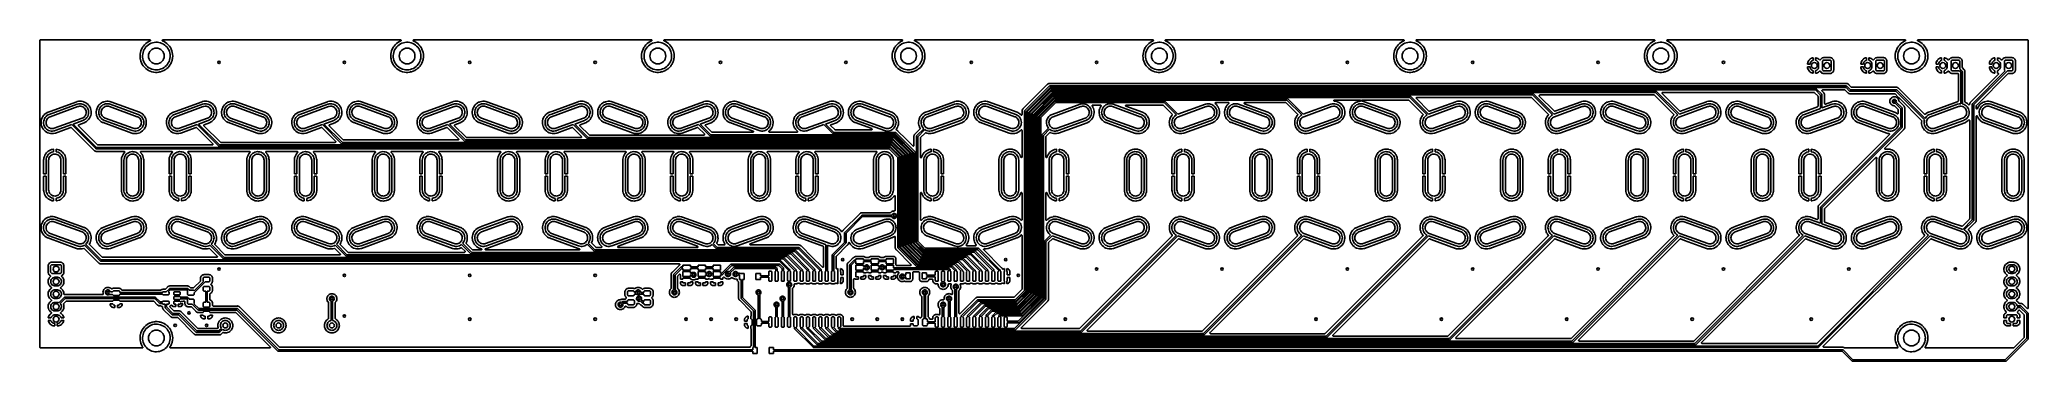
# Model space of a CAD drawing. Extents: x 14 to 417, y -165 to -100.
import ezdxf

# ---------------------------------------------------------------- set-up
doc = ezdxf.new("R2010")
doc.units = 0
doc.layers.add('BLACK', color=7, linetype='CONTINUOUS')

msp = doc.modelspace()

# ---------------------------------------------------------------- linework, layer by layer
at = {"layer": 'BLACK', "linetype": 'CONTINUOUS'}
for p, q in [((14.4785, -99.6945), (14.4985, -99.6264)), ((14.4785, -116.278), (14.4785, -99.6945)), ((14.4985, -99.6264), (14.5522, -99.5799)), ((14.5522, -99.5799), (14.6045, -99.5685)), ((14.6045, -99.5685), (36.7849, -99.5685)), ((35.7006, -100.585), (35.4678, -100.858)), ((35.9614, -100.339), (35.7006, -100.585)), ((36.2386, -100.13), (35.9614, -100.339)), ((36.2264, -100.789), (36.478, -100.588)), ((36.2445, -100.125), (36.2386, -100.13)), ((36.2472, -100.123), (36.2445, -100.125)), ((36.2445, -100.125), (36.2445, -100.125)), ((36.5547, -99.9391), (36.2472, -100.123)), ((36.478, -100.588), (36.7511, -100.416)), ((36.8375, -99.809), (36.5547, -99.9391)), ((36.7511, -100.416), (37.042, -100.278)), ((36.7849, -99.5685), (36.853, -99.5885)), ((36.8801, -99.777), (36.8375, -99.809)), ((36.853, -99.5885), (36.8995, -99.6422)), ((36.9096, -99.7124), (36.8801, -99.777)), ((36.8995, -99.6422), (36.9096, -99.7124)), ((37.042, -100.278), (37.347, -100.173)), ((37.347, -100.173), (37.662, -100.104)), ((37.662, -100.104), (37.9827, -100.072)), ((37.9827, -100.072), (38.3051, -100.078)), ((38.3051, -100.078), (38.6247, -100.12)), ((38.6247, -100.12), (38.9373, -100.198)), ((38.9373, -100.198), (39.2389, -100.312)), ((39.2389, -100.312), (39.5253, -100.46)), ((39.2903, -99.6937), (39.3107, -99.6257)), ((39.3098, -99.762), (39.2903, -99.6937)), ((39.3632, -99.8088), (39.3098, -99.762)), ((39.3107, -99.6257), (39.3646, -99.5796)), ((39.4865, -99.866), (39.3632, -99.8088)), ((39.3646, -99.5796), (39.4163, -99.5685)), ((39.4163, -99.5685), (87.5849, -99.5685)), ((39.6555, -99.9445), (39.4865, -99.866)), ((39.5253, -100.46), (39.7929, -100.64)), ((39.6584, -99.9462), (39.6555, -99.9445)), ((39.9595, -100.128), (39.6584, -99.9462)), ((39.6584, -99.9462), (39.6584, -99.9462)), ((39.7929, -100.64), (40.038, -100.849)), ((39.9624, -100.13), (39.9595, -100.128)), ((39.9595, -100.128), (39.9595, -100.128)), ((40.2475, -100.347), (39.9624, -100.13)), ((40.5074, -100.593), (40.2475, -100.347)), ((40.7392, -100.867), (40.5074, -100.593)), ((86.5006, -100.585), (86.2678, -100.858)), ((86.7614, -100.339), (86.5006, -100.585)), ((87.0386, -100.13), (86.7614, -100.339)), ((87.0264, -100.789), (87.278, -100.588)), ((87.0445, -100.125), (87.0386, -100.13)), ((87.0472, -100.123), (87.0445, -100.125)), ((87.0445, -100.125), (87.0445, -100.125)), ((87.3547, -99.9391), (87.0472, -100.123)), ((87.278, -100.588), (87.5511, -100.416)), ((87.6375, -99.809), (87.3547, -99.9391)), ((87.5511, -100.416), (87.842, -100.278)), ((87.5849, -99.5685), (87.653, -99.5885)), ((87.6801, -99.777), (87.6375, -99.809)), ((87.653, -99.5885), (87.6995, -99.6422)), ((87.7096, -99.7124), (87.6801, -99.777)), ((87.6995, -99.6422), (87.7096, -99.7124)), ((87.842, -100.278), (88.147, -100.173)), ((88.147, -100.173), (88.462, -100.104)), ((88.462, -100.104), (88.7827, -100.072)), ((88.7827, -100.072), (89.1051, -100.078)), ((89.1051, -100.078), (89.4247, -100.12)), ((89.4247, -100.12), (89.7373, -100.198)), ((89.7373, -100.198), (90.0389, -100.312)), ((90.0389, -100.312), (90.3253, -100.46)), ((90.0903, -99.6937), (90.1107, -99.6257)), ((90.1098, -99.762), (90.0903, -99.6937)), ((90.1632, -99.8088), (90.1098, -99.762)), ((90.1107, -99.6257), (90.1646, -99.5796)), ((90.2865, -99.866), (90.1632, -99.8088)), ((90.1646, -99.5796), (90.2163, -99.5685)), ((90.2163, -99.5685), (138.385, -99.5685)), ((90.4555, -99.9445), (90.2865, -99.866)), ((90.3253, -100.46), (90.5929, -100.64)), ((90.4584, -99.9462), (90.4555, -99.9445)), ((90.7595, -100.128), (90.4584, -99.9462)), ((90.4584, -99.9462), (90.4584, -99.9462)), ((90.5929, -100.64), (90.838, -100.849)), ((90.7624, -100.13), (90.7595, -100.128)), ((90.7595, -100.128), (90.7595, -100.128)), ((91.0475, -100.347), (90.7624, -100.13)), ((91.3074, -100.593), (91.0475, -100.347)), ((91.5392, -100.867), (91.3074, -100.593)), ((137.301, -100.585), (137.068, -100.858)), ((137.561, -100.339), (137.301, -100.585)), ((137.839, -100.13), (137.561, -100.339)), ((137.826, -100.789), (138.078, -100.588)), ((137.844, -100.125), (137.839, -100.13)), ((137.847, -100.123), (137.844, -100.125)), ((137.844, -100.125), (137.844, -100.125)), ((138.155, -99.9391), (137.847, -100.123)), ((138.078, -100.588), (138.351, -100.416)), ((138.438, -99.809), (138.155, -99.9391)), ((138.351, -100.416), (138.642, -100.278)), ((138.385, -99.5685), (138.453, -99.5885)), ((138.48, -99.777), (138.438, -99.809)), ((138.453, -99.5885), (138.5, -99.6422)), ((138.51, -99.7124), (138.48, -99.777)), ((138.5, -99.6422), (138.51, -99.7124)), ((138.642, -100.278), (138.947, -100.173)), ((138.947, -100.173), (139.262, -100.104)), ((139.262, -100.104), (139.583, -100.072)), ((139.583, -100.072), (139.905, -100.078)), ((139.905, -100.078), (140.225, -100.12)), ((140.225, -100.12), (140.537, -100.198)), ((140.537, -100.198), (140.839, -100.312)), ((140.839, -100.312), (141.125, -100.46)), ((140.89, -99.6937), (140.911, -99.6257)), ((140.91, -99.762), (140.89, -99.6937)), ((140.963, -99.8088), (140.91, -99.762)), ((140.911, -99.6257), (140.965, -99.5796)), ((141.086, -99.866), (140.963, -99.8088)), ((140.965, -99.5796), (141.016, -99.5685)), ((141.016, -99.5685), (189.185, -99.5685)), ((141.256, -99.9445), (141.086, -99.866)), ((141.125, -100.46), (141.393, -100.64)), ((141.258, -99.9462), (141.256, -99.9445)), ((141.559, -100.128), (141.258, -99.9462)), ((141.258, -99.9462), (141.258, -99.9462)), ((141.393, -100.64), (141.638, -100.849)), ((141.562, -100.13), (141.559, -100.128)), ((141.559, -100.128), (141.559, -100.128)), ((141.847, -100.347), (141.562, -100.13)), ((142.107, -100.593), (141.847, -100.347)), ((142.339, -100.867), (142.107, -100.593)), ((188.101, -100.585), (187.868, -100.858)), ((188.361, -100.339), (188.101, -100.585)), ((188.639, -100.13), (188.361, -100.339)), ((188.626, -100.789), (188.878, -100.588)), ((188.644, -100.125), (188.639, -100.13)), ((188.647, -100.123), (188.644, -100.125)), ((188.644, -100.125), (188.644, -100.125)), ((188.955, -99.9391), (188.647, -100.123)), ((188.878, -100.588), (189.151, -100.416)), ((189.238, -99.809), (188.955, -99.9391)), ((189.151, -100.416), (189.442, -100.278)), ((189.185, -99.5685), (189.253, -99.5885)), ((189.28, -99.777), (189.238, -99.809)), ((189.253, -99.5885), (189.3, -99.6422)), ((189.31, -99.7124), (189.28, -99.777)), ((189.3, -99.6422), (189.31, -99.7124)), ((189.442, -100.278), (189.747, -100.173)), ((189.747, -100.173), (190.062, -100.104)), ((190.062, -100.104), (190.383, -100.072)), ((190.383, -100.072), (190.705, -100.078)), ((190.705, -100.078), (191.025, -100.12)), ((191.025, -100.12), (191.337, -100.198)), ((191.337, -100.198), (191.639, -100.312)), ((191.639, -100.312), (191.925, -100.46)), ((191.69, -99.6937), (191.711, -99.6257)), ((191.71, -99.762), (191.69, -99.6937)), ((191.763, -99.8088), (191.71, -99.762)), ((191.711, -99.6257), (191.765, -99.5796)), ((191.886, -99.866), (191.763, -99.8088)), ((191.765, -99.5796), (191.816, -99.5685)), ((191.816, -99.5685), (239.985, -99.5685)), ((192.056, -99.9445), (191.886, -99.866)), ((191.925, -100.46), (192.193, -100.64)), ((192.058, -99.9462), (192.056, -99.9445)), ((192.359, -100.128), (192.058, -99.9462)), ((192.058, -99.9462), (192.058, -99.9462)), ((192.193, -100.64), (192.438, -100.849)), ((192.362, -100.13), (192.359, -100.128)), ((192.359, -100.128), (192.359, -100.128)), ((192.647, -100.347), (192.362, -100.13)), ((192.907, -100.593), (192.647, -100.347)), ((193.139, -100.867), (192.907, -100.593)), ((238.901, -100.585), (238.668, -100.858)), ((239.161, -100.339), (238.901, -100.585)), ((239.439, -100.13), (239.161, -100.339)), ((239.426, -100.789), (239.678, -100.588)), ((239.444, -100.125), (239.439, -100.13)), ((239.447, -100.123), (239.444, -100.125)), ((239.444, -100.125), (239.444, -100.125)), ((239.755, -99.9391), (239.447, -100.123)), ((239.678, -100.588), (239.951, -100.416)), ((240.038, -99.809), (239.755, -99.9391)), ((239.951, -100.416), (240.242, -100.278)), ((239.985, -99.5685), (240.053, -99.5885)), ((240.08, -99.777), (240.038, -99.809)), ((240.053, -99.5885), (240.1, -99.6422)), ((240.11, -99.7124), (240.08, -99.777)), ((240.1, -99.6422), (240.11, -99.7124)), ((240.242, -100.278), (240.547, -100.173)), ((240.547, -100.173), (240.862, -100.104)), ((240.862, -100.104), (241.183, -100.072)), ((241.183, -100.072), (241.505, -100.078)), ((241.505, -100.078), (241.825, -100.12)), ((241.825, -100.12), (242.137, -100.198)), ((242.137, -100.198), (242.439, -100.312)), ((242.439, -100.312), (242.725, -100.46)), ((242.49, -99.6937), (242.511, -99.6257)), ((242.51, -99.762), (242.49, -99.6937)), ((242.563, -99.8088), (242.51, -99.762)), ((242.511, -99.6257), (242.565, -99.5796)), ((242.686, -99.866), (242.563, -99.8088)), ((242.565, -99.5796), (242.616, -99.5685)), ((242.616, -99.5685), (290.785, -99.5685)), ((242.856, -99.9445), (242.686, -99.866)), ((242.725, -100.46), (242.993, -100.64)), ((242.858, -99.9462), (242.856, -99.9445)), ((243.159, -100.128), (242.858, -99.9462)), ((242.858, -99.9462), (242.858, -99.9462)), ((242.993, -100.64), (243.238, -100.849)), ((243.162, -100.13), (243.159, -100.128)), ((243.159, -100.128), (243.159, -100.128)), ((243.447, -100.347), (243.162, -100.13)), ((243.707, -100.593), (243.447, -100.347)), ((243.939, -100.867), (243.707, -100.593)), ((289.701, -100.585), (289.468, -100.858)), ((289.961, -100.339), (289.701, -100.585)), ((290.239, -100.13), (289.961, -100.339)), ((290.226, -100.789), (290.478, -100.588)), ((290.244, -100.125), (290.239, -100.13)), ((290.247, -100.123), (290.244, -100.125)), ((290.244, -100.125), (290.244, -100.125)), ((290.555, -99.9391), (290.247, -100.123)), ((290.478, -100.588), (290.751, -100.416)), ((290.838, -99.809), (290.555, -99.9391)), ((290.751, -100.416), (291.042, -100.278)), ((290.785, -99.5685), (290.853, -99.5885)), ((290.88, -99.777), (290.838, -99.809)), ((290.853, -99.5885), (290.9, -99.6422)), ((290.91, -99.7124), (290.88, -99.777)), ((290.9, -99.6422), (290.91, -99.7124)), ((291.042, -100.278), (291.347, -100.173)), ((291.347, -100.173), (291.662, -100.104)), ((291.662, -100.104), (291.983, -100.072)), ((291.983, -100.072), (292.305, -100.078)), ((292.305, -100.078), (292.625, -100.12)), ((292.625, -100.12), (292.937, -100.198)), ((292.937, -100.198), (293.239, -100.312)), ((293.239, -100.312), (293.525, -100.46)), ((293.29, -99.6937), (293.311, -99.6257)), ((293.31, -99.762), (293.29, -99.6937)), ((293.363, -99.8088), (293.31, -99.762)), ((293.311, -99.6257), (293.365, -99.5796)), ((293.486, -99.866), (293.363, -99.8088)), ((293.365, -99.5796), (293.416, -99.5685)), ((293.416, -99.5685), (341.585, -99.5685)), ((293.656, -99.9445), (293.486, -99.866)), ((293.525, -100.46), (293.793, -100.64)), ((293.658, -99.9462), (293.656, -99.9445)), ((293.959, -100.128), (293.658, -99.9462)), ((293.658, -99.9462), (293.658, -99.9462)), ((293.793, -100.64), (294.038, -100.849)), ((293.962, -100.13), (293.959, -100.128)), ((293.959, -100.128), (293.959, -100.128)), ((294.247, -100.347), (293.962, -100.13)), ((294.507, -100.593), (294.247, -100.347)), ((294.739, -100.867), (294.507, -100.593)), ((340.501, -100.585), (340.268, -100.858)), ((340.761, -100.339), (340.501, -100.585)), ((341.039, -100.13), (340.761, -100.339)), ((341.026, -100.789), (341.278, -100.588)), ((341.044, -100.125), (341.039, -100.13)), ((341.047, -100.123), (341.044, -100.125)), ((341.044, -100.125), (341.044, -100.125)), ((341.355, -99.9391), (341.047, -100.123)), ((341.278, -100.588), (341.551, -100.416)), ((341.638, -99.809), (341.355, -99.9391)), ((341.551, -100.416), (341.842, -100.278)), ((341.585, -99.5685), (341.653, -99.5885)), ((341.68, -99.777), (341.638, -99.809)), ((341.653, -99.5885), (341.7, -99.6422)), ((341.71, -99.7124), (341.68, -99.777)), ((341.7, -99.6422), (341.71, -99.7124)), ((341.842, -100.278), (342.147, -100.173)), ((342.147, -100.173), (342.462, -100.104)), ((342.462, -100.104), (342.783, -100.072)), ((342.783, -100.072), (343.105, -100.078)), ((343.105, -100.078), (343.425, -100.12)), ((343.425, -100.12), (343.737, -100.198)), ((343.737, -100.198), (344.039, -100.312)), ((344.039, -100.312), (344.325, -100.46)), ((344.09, -99.6937), (344.111, -99.6257)), ((344.11, -99.762), (344.09, -99.6937)), ((344.163, -99.8088), (344.11, -99.762)), ((344.111, -99.6257), (344.165, -99.5796)), ((344.286, -99.866), (344.163, -99.8088)), ((344.165, -99.5796), (344.216, -99.5685)), ((344.216, -99.5685), (392.385, -99.5685)), ((344.456, -99.9445), (344.286, -99.866)), ((344.325, -100.46), (344.593, -100.64)), ((344.458, -99.9462), (344.456, -99.9445)), ((344.759, -100.128), (344.458, -99.9462)), ((344.458, -99.9462), (344.458, -99.9462)), ((344.593, -100.64), (344.838, -100.849)), ((344.762, -100.13), (344.759, -100.128)), ((344.759, -100.128), (344.759, -100.128)), ((345.047, -100.347), (344.762, -100.13)), ((345.307, -100.593), (345.047, -100.347)), ((345.539, -100.867), (345.307, -100.593)), ((391.301, -100.585), (391.068, -100.858)), ((391.561, -100.339), (391.301, -100.585)), ((391.839, -100.13), (391.561, -100.339)), ((391.826, -100.789), (392.078, -100.588)), ((391.844, -100.125), (391.839, -100.13)), ((391.847, -100.123), (391.844, -100.125)), ((391.844, -100.125), (391.844, -100.125)), ((392.155, -99.9391), (391.847, -100.123)), ((392.078, -100.588), (392.351, -100.416)), ((392.438, -99.809), (392.155, -99.9391)), ((392.351, -100.416), (392.642, -100.278)), ((392.385, -99.5685), (392.453, -99.5885)), ((392.48, -99.777), (392.438, -99.809)), ((392.453, -99.5885), (392.5, -99.6422)), ((392.51, -99.7124), (392.48, -99.777)), ((392.5, -99.6422), (392.51, -99.7124)), ((392.642, -100.278), (392.947, -100.173)), ((392.947, -100.173), (393.262, -100.104)), ((393.262, -100.104), (393.583, -100.072)), ((393.583, -100.072), (393.905, -100.078)), ((393.905, -100.078), (394.225, -100.12)), ((394.225, -100.12), (394.537, -100.198)), ((394.537, -100.198), (394.839, -100.312)), ((394.839, -100.312), (395.125, -100.46)), ((394.89, -99.6937), (394.911, -99.6257)), ((394.91, -99.762), (394.89, -99.6937)), ((394.963, -99.8088), (394.91, -99.762)), ((394.911, -99.6257), (394.965, -99.5796)), ((395.086, -99.866), (394.963, -99.8088)), ((394.965, -99.5796), (395.016, -99.5685)), ((395.016, -99.5685), (417.195, -99.5685)), ((395.256, -99.9445), (395.086, -99.866)), ((395.125, -100.46), (395.393, -100.64)), ((395.258, -99.9462), (395.256, -99.9445)), ((395.559, -100.128), (395.258, -99.9462)), ((395.258, -99.9462), (395.258, -99.9462)), ((395.393, -100.64), (395.638, -100.849)), ((395.562, -100.13), (395.559, -100.128)), ((395.559, -100.128), (395.559, -100.128)), ((395.847, -100.347), (395.562, -100.13)), ((396.107, -100.593), (395.847, -100.347)), ((396.339, -100.867), (396.107, -100.593)), ((417.195, -99.5685), (417.264, -99.5885)), ((417.264, -99.5885), (417.31, -99.6422)), ((417.31, -99.6422), (417.321, -99.6945)), ((417.321, -99.6945), (417.321, -137.712)), ((34.8073, -102.501), (34.7867, -102.858)), ((34.7867, -102.858), (34.8048, -103.216)), ((34.8048, -103.216), (34.8053, -103.22)), ((34.8053, -103.22), (34.8053, -103.22)), ((34.8053, -103.22), (34.8422, -103.45)), ((34.8664, -102.147), (34.8073, -102.501)), ((34.8422, -103.45), (34.8615, -103.57)), ((34.8615, -103.57), (34.956, -103.916)), ((34.9603, -101.813), (34.8664, -102.147)), ((34.956, -103.916), (35.0874, -104.249)), ((34.9625, -101.805), (34.9603, -101.813)), ((34.9634, -101.802), (34.9625, -101.805)), ((34.9625, -101.805), (34.9625, -101.805)), ((35.0971, -101.47), (34.9634, -101.802)), ((35.0874, -104.249), (35.1182, -104.308)), ((35.2659, -101.154), (35.0971, -101.47)), ((35.1182, -104.308), (35.2396, -104.539)), ((35.2396, -104.539), (35.254, -104.567)), ((35.254, -104.567), (35.2559, -104.569)), ((35.2559, -104.569), (35.2559, -104.569)), ((35.2559, -104.569), (35.4396, -104.843)), ((35.3726, -100.997), (35.2659, -101.154)), ((35.3014, -102.782), (35.33, -102.461)), ((35.3098, -103.104), (35.3014, -102.782)), ((35.3552, -103.423), (35.3098, -103.104)), ((35.33, -102.461), (35.3954, -102.145)), ((35.437, -103.735), (35.3552, -103.423)), ((35.4659, -100.86), (35.3726, -100.997)), ((35.3954, -102.145), (35.4966, -101.839)), ((35.5541, -104.036), (35.437, -103.735)), ((35.4678, -100.858), (35.4659, -100.86)), ((35.4659, -100.86), (35.4659, -100.86)), ((35.4966, -101.839), (35.6323, -101.547)), ((35.705, -104.32), (35.5541, -104.036)), ((35.6323, -101.547), (35.8008, -101.272)), ((35.8876, -104.586), (35.705, -104.32)), ((35.8008, -101.272), (35.9997, -101.018)), ((36.0995, -104.829), (35.8876, -104.586)), ((35.9997, -101.018), (36.2264, -100.789)), ((40.038, -100.849), (40.2574, -101.085)), ((40.3479, -104.539), (40.1411, -104.787)), ((40.2574, -101.085), (40.4483, -101.345)), ((40.5249, -104.27), (40.3479, -104.539)), ((40.4483, -101.345), (40.608, -101.625)), ((40.6697, -103.982), (40.5249, -104.27)), ((40.608, -101.625), (40.7345, -101.922)), ((40.7805, -103.679), (40.6697, -103.982)), ((40.7251, -104.892), (40.8317, -104.737)), ((40.7345, -101.922), (40.826, -102.231)), ((40.9401, -101.163), (40.7392, -100.867)), ((40.8557, -103.366), (40.7805, -103.679)), ((40.826, -102.231), (40.8814, -102.548)), ((40.8317, -104.737), (40.9262, -104.599)), ((40.8945, -103.046), (40.8557, -103.366)), ((40.8814, -102.548), (40.9, -102.87)), ((40.9, -102.87), (40.8945, -103.046)), ((40.9262, -104.599), (40.9281, -104.596)), ((40.9262, -104.599), (40.9262, -104.599)), ((40.9281, -104.596), (40.9297, -104.593)), ((40.9297, -104.593), (41.0964, -104.284)), ((40.9297, -104.593), (40.9297, -104.593)), ((40.9417, -101.167), (40.9401, -101.163)), ((41.0778, -101.423), (40.9417, -101.167)), ((40.9417, -101.167), (40.9417, -101.167)), ((41.1078, -101.48), (41.0778, -101.423)), ((41.0964, -104.284), (41.098, -104.281)), ((41.098, -104.281), (41.1868, -104.062)), ((41.1091, -101.483), (41.1078, -101.48)), ((41.2372, -101.805), (41.1091, -101.483)), ((41.1868, -104.062), (41.2316, -103.952)), ((41.2316, -103.952), (41.2328, -103.949)), ((41.2316, -103.952), (41.2316, -103.952)), ((41.2328, -103.949), (41.2431, -103.913)), ((41.2403, -101.813), (41.2372, -101.805)), ((41.3361, -102.159), (41.2403, -101.813)), ((41.2431, -103.913), (41.2788, -103.787)), ((41.2788, -103.787), (41.331, -103.604)), ((41.331, -103.604), (41.3733, -103.357)), ((41.394, -102.512), (41.3361, -102.159)), ((41.3733, -103.357), (41.3908, -103.254)), ((41.3908, -103.254), (41.3914, -103.251)), ((41.3908, -103.254), (41.3908, -103.254)), ((41.3914, -103.251), (41.3916, -103.247)), ((41.3916, -103.247), (41.4132, -102.895)), ((41.4134, -102.87), (41.394, -102.512)), ((41.4132, -102.895), (41.4133, -102.893)), ((41.4133, -102.893), (41.4134, -102.87)), ((85.6073, -102.501), (85.5867, -102.858)), ((85.5867, -102.858), (85.6048, -103.216)), ((85.6048, -103.216), (85.6053, -103.22)), ((85.6053, -103.22), (85.6053, -103.22)), ((85.6053, -103.22), (85.6422, -103.45)), ((85.6664, -102.147), (85.6073, -102.501)), ((85.6422, -103.45), (85.6615, -103.57)), ((85.6615, -103.57), (85.756, -103.916)), ((85.7603, -101.813), (85.6664, -102.147)), ((85.756, -103.916), (85.8874, -104.249)), ((85.7625, -101.805), (85.7603, -101.813)), ((85.7634, -101.802), (85.7625, -101.805)), ((85.7625, -101.805), (85.7625, -101.805)), ((85.8971, -101.47), (85.7634, -101.802)), ((85.8874, -104.249), (85.9182, -104.308)), ((86.0659, -101.154), (85.8971, -101.47)), ((85.9182, -104.308), (86.0396, -104.539)), ((86.0396, -104.539), (86.054, -104.567)), ((86.054, -104.567), (86.0559, -104.569)), ((86.0559, -104.569), (86.0559, -104.569)), ((86.0559, -104.569), (86.2396, -104.843)), ((86.1726, -100.997), (86.0659, -101.154)), ((86.1014, -102.782), (86.13, -102.461)), ((86.1098, -103.104), (86.1014, -102.782)), ((86.1552, -103.423), (86.1098, -103.104)), ((86.13, -102.461), (86.1954, -102.145)), ((86.237, -103.735), (86.1552, -103.423)), ((86.2659, -100.86), (86.1726, -100.997)), ((86.1954, -102.145), (86.2966, -101.839)), ((86.3541, -104.036), (86.237, -103.735)), ((86.2678, -100.858), (86.2659, -100.86)), ((86.2659, -100.86), (86.2659, -100.86)), ((86.2966, -101.839), (86.4323, -101.547)), ((86.505, -104.32), (86.3541, -104.036)), ((86.4323, -101.547), (86.6008, -101.272)), ((86.6876, -104.586), (86.505, -104.32)), ((86.6008, -101.272), (86.7997, -101.018)), ((86.8995, -104.829), (86.6876, -104.586)), ((86.7997, -101.018), (87.0264, -100.789)), ((90.838, -100.849), (91.0574, -101.085)), ((91.1479, -104.539), (90.9411, -104.787)), ((91.0574, -101.085), (91.2483, -101.345)), ((91.3249, -104.27), (91.1479, -104.539)), ((91.2483, -101.345), (91.408, -101.625)), ((91.4697, -103.982), (91.3249, -104.27)), ((91.408, -101.625), (91.5345, -101.922)), ((91.5805, -103.679), (91.4697, -103.982)), ((91.5251, -104.892), (91.6317, -104.737)), ((91.5345, -101.922), (91.626, -102.231)), ((91.7401, -101.163), (91.5392, -100.867)), ((91.6557, -103.366), (91.5805, -103.679)), ((91.626, -102.231), (91.6814, -102.548)), ((91.6317, -104.737), (91.7262, -104.599)), ((91.6945, -103.046), (91.6557, -103.366)), ((91.6814, -102.548), (91.7, -102.87)), ((91.7, -102.87), (91.6945, -103.046)), ((91.7262, -104.599), (91.7281, -104.596)), ((91.7262, -104.599), (91.7262, -104.599)), ((91.7281, -104.596), (91.7297, -104.593)), ((91.7297, -104.593), (91.8964, -104.284)), ((91.7297, -104.593), (91.7297, -104.593)), ((91.7417, -101.167), (91.7401, -101.163)), ((91.8778, -101.423), (91.7417, -101.167)), ((91.7417, -101.167), (91.7417, -101.167)), ((91.9078, -101.48), (91.8778, -101.423)), ((91.8964, -104.284), (91.898, -104.281)), ((91.898, -104.281), (91.9868, -104.062)), ((91.9091, -101.483), (91.9078, -101.48)), ((92.0372, -101.805), (91.9091, -101.483)), ((91.9868, -104.062), (92.0316, -103.952)), ((92.0316, -103.952), (92.0328, -103.949)), ((92.0316, -103.952), (92.0316, -103.952)), ((92.0328, -103.949), (92.0431, -103.913)), ((92.0403, -101.813), (92.0372, -101.805)), ((92.1361, -102.159), (92.0403, -101.813)), ((92.0431, -103.913), (92.0788, -103.787)), ((92.0788, -103.787), (92.131, -103.604)), ((92.131, -103.604), (92.1733, -103.357)), ((92.194, -102.512), (92.1361, -102.159)), ((92.1733, -103.357), (92.1908, -103.254)), ((92.1908, -103.254), (92.1914, -103.251)), ((92.1908, -103.254), (92.1908, -103.254)), ((92.1914, -103.251), (92.1916, -103.247)), ((92.1916, -103.247), (92.2132, -102.895)), ((92.2134, -102.87), (92.194, -102.512)), ((92.2132, -102.895), (92.2133, -102.893)), ((92.2133, -102.893), (92.2134, -102.87)), ((136.407, -102.501), (136.387, -102.858)), ((136.387, -102.858), (136.405, -103.216)), ((136.405, -103.216), (136.405, -103.22)), ((136.405, -103.22), (136.405, -103.22)), ((136.405, -103.22), (136.442, -103.45)), ((136.466, -102.147), (136.407, -102.501)), ((136.442, -103.45), (136.461, -103.57)), ((136.461, -103.57), (136.556, -103.916)), ((136.56, -101.813), (136.466, -102.147)), ((136.556, -103.916), (136.687, -104.249)), ((136.562, -101.805), (136.56, -101.813)), ((136.563, -101.802), (136.562, -101.805)), ((136.562, -101.805), (136.562, -101.805)), ((136.697, -101.47), (136.563, -101.802)), ((136.687, -104.249), (136.718, -104.308)), ((136.866, -101.154), (136.697, -101.47)), ((136.718, -104.308), (136.84, -104.539)), ((136.84, -104.539), (136.854, -104.567)), ((136.854, -104.567), (136.856, -104.569)), ((136.856, -104.569), (136.856, -104.569)), ((136.856, -104.569), (137.04, -104.843)), ((136.973, -100.997), (136.866, -101.154)), ((136.901, -102.782), (136.93, -102.461)), ((136.91, -103.104), (136.901, -102.782)), ((136.955, -103.423), (136.91, -103.104)), ((136.93, -102.461), (136.995, -102.145)), ((137.037, -103.735), (136.955, -103.423)), ((137.066, -100.86), (136.973, -100.997)), ((136.995, -102.145), (137.097, -101.839)), ((137.154, -104.036), (137.037, -103.735)), ((137.068, -100.858), (137.066, -100.86)), ((137.066, -100.86), (137.066, -100.86)), ((137.097, -101.839), (137.232, -101.547)), ((137.305, -104.32), (137.154, -104.036)), ((137.232, -101.547), (137.401, -101.272)), ((137.488, -104.586), (137.305, -104.32)), ((137.401, -101.272), (137.6, -101.018)), ((137.699, -104.829), (137.488, -104.586)), ((137.6, -101.018), (137.826, -100.789)), ((141.638, -100.849), (141.857, -101.085)), ((141.948, -104.539), (141.741, -104.787)), ((141.857, -101.085), (142.048, -101.345)), ((142.125, -104.27), (141.948, -104.539)), ((142.048, -101.345), (142.208, -101.625)), ((142.27, -103.982), (142.125, -104.27)), ((142.208, -101.625), (142.334, -101.922)), ((142.38, -103.679), (142.27, -103.982)), ((142.325, -104.892), (142.432, -104.737)), ((142.334, -101.922), (142.426, -102.231)), ((142.54, -101.163), (142.339, -100.867)), ((142.456, -103.366), (142.38, -103.679)), ((142.426, -102.231), (142.481, -102.548)), ((142.432, -104.737), (142.526, -104.599)), ((142.494, -103.046), (142.456, -103.366)), ((142.481, -102.548), (142.5, -102.87)), ((142.5, -102.87), (142.494, -103.046)), ((142.526, -104.599), (142.528, -104.596)), ((142.526, -104.599), (142.526, -104.599)), ((142.528, -104.596), (142.53, -104.593)), ((142.53, -104.593), (142.696, -104.284)), ((142.53, -104.593), (142.53, -104.593)), ((142.542, -101.167), (142.54, -101.163)), ((142.678, -101.423), (142.542, -101.167)), ((142.542, -101.167), (142.542, -101.167)), ((142.708, -101.48), (142.678, -101.423)), ((142.696, -104.284), (142.698, -104.281)), ((142.698, -104.281), (142.787, -104.062)), ((142.709, -101.483), (142.708, -101.48)), ((142.837, -101.805), (142.709, -101.483)), ((142.787, -104.062), (142.832, -103.952)), ((142.832, -103.952), (142.833, -103.949)), ((142.832, -103.952), (142.832, -103.952)), ((142.833, -103.949), (142.843, -103.913)), ((142.84, -101.813), (142.837, -101.805)), ((142.936, -102.159), (142.84, -101.813)), ((142.843, -103.913), (142.879, -103.787)), ((142.879, -103.787), (142.931, -103.604)), ((142.931, -103.604), (142.973, -103.357)), ((142.994, -102.512), (142.936, -102.159)), ((142.973, -103.357), (142.991, -103.254)), ((142.991, -103.251), (142.992, -103.247)), ((142.991, -103.254), (142.991, -103.251)), ((142.991, -103.254), (142.991, -103.254)), ((142.992, -103.247), (143.013, -102.895)), ((143.013, -102.87), (142.994, -102.512)), ((143.013, -102.893), (143.013, -102.87)), ((143.013, -102.895), (143.013, -102.893)), ((187.207, -102.501), (187.187, -102.858)), ((187.187, -102.858), (187.205, -103.216)), ((187.205, -103.216), (187.205, -103.22)), ((187.205, -103.22), (187.205, -103.22)), ((187.205, -103.22), (187.242, -103.45)), ((187.266, -102.147), (187.207, -102.501)), ((187.242, -103.45), (187.261, -103.57)), ((187.261, -103.57), (187.356, -103.916)), ((187.36, -101.813), (187.266, -102.147)), ((187.356, -103.916), (187.487, -104.249)), ((187.362, -101.805), (187.36, -101.813)), ((187.363, -101.802), (187.362, -101.805)), ((187.362, -101.805), (187.362, -101.805)), ((187.497, -101.47), (187.363, -101.802)), ((187.487, -104.249), (187.518, -104.308)), ((187.666, -101.154), (187.497, -101.47)), ((187.518, -104.308), (187.64, -104.539)), ((187.64, -104.539), (187.654, -104.567)), ((187.654, -104.567), (187.656, -104.569)), ((187.656, -104.569), (187.656, -104.569)), ((187.656, -104.569), (187.84, -104.843)), ((187.773, -100.997), (187.666, -101.154)), ((187.701, -102.782), (187.73, -102.461)), ((187.71, -103.104), (187.701, -102.782)), ((187.755, -103.423), (187.71, -103.104)), ((187.73, -102.461), (187.795, -102.145)), ((187.837, -103.735), (187.755, -103.423)), ((187.866, -100.86), (187.773, -100.997)), ((187.795, -102.145), (187.897, -101.839)), ((187.954, -104.036), (187.837, -103.735)), ((187.868, -100.858), (187.866, -100.86)), ((187.866, -100.86), (187.866, -100.86)), ((187.897, -101.839), (188.032, -101.547)), ((188.105, -104.32), (187.954, -104.036)), ((188.032, -101.547), (188.201, -101.272)), ((188.288, -104.586), (188.105, -104.32)), ((188.201, -101.272), (188.4, -101.018)), ((188.499, -104.829), (188.288, -104.586)), ((188.4, -101.018), (188.626, -100.789)), ((192.438, -100.849), (192.657, -101.085)), ((192.748, -104.539), (192.541, -104.787)), ((192.657, -101.085), (192.848, -101.345)), ((192.925, -104.27), (192.748, -104.539)), ((192.848, -101.345), (193.008, -101.625)), ((193.07, -103.982), (192.925, -104.27)), ((193.008, -101.625), (193.134, -101.922)), ((193.18, -103.679), (193.07, -103.982)), ((193.125, -104.892), (193.232, -104.737)), ((193.134, -101.922), (193.226, -102.231)), ((193.34, -101.163), (193.139, -100.867)), ((193.256, -103.366), (193.18, -103.679)), ((193.226, -102.231), (193.281, -102.548)), ((193.232, -104.737), (193.326, -104.599)), ((193.294, -103.046), (193.256, -103.366)), ((193.281, -102.548), (193.3, -102.87)), ((193.3, -102.87), (193.294, -103.046)), ((193.326, -104.599), (193.328, -104.596)), ((193.326, -104.599), (193.326, -104.599)), ((193.328, -104.596), (193.33, -104.593)), ((193.33, -104.593), (193.496, -104.284)), ((193.33, -104.593), (193.33, -104.593)), ((193.342, -101.167), (193.34, -101.163)), ((193.478, -101.423), (193.342, -101.167)), ((193.342, -101.167), (193.342, -101.167)), ((193.508, -101.48), (193.478, -101.423)), ((193.496, -104.284), (193.498, -104.281)), ((193.498, -104.281), (193.587, -104.062)), ((193.509, -101.483), (193.508, -101.48)), ((193.637, -101.805), (193.509, -101.483)), ((193.587, -104.062), (193.632, -103.952)), ((193.632, -103.952), (193.633, -103.949)), ((193.632, -103.952), (193.632, -103.952)), ((193.633, -103.949), (193.643, -103.913)), ((193.64, -101.813), (193.637, -101.805)), ((193.736, -102.159), (193.64, -101.813)), ((193.643, -103.913), (193.679, -103.787)), ((193.679, -103.787), (193.731, -103.604)), ((193.731, -103.604), (193.773, -103.357)), ((193.794, -102.512), (193.736, -102.159)), ((193.773, -103.357), (193.791, -103.254)), ((193.791, -103.251), (193.792, -103.247)), ((193.791, -103.254), (193.791, -103.251)), ((193.791, -103.254), (193.791, -103.254)), ((193.792, -103.247), (193.813, -102.895)), ((193.813, -102.87), (193.794, -102.512)), ((193.813, -102.893), (193.813, -102.87)), ((193.813, -102.895), (193.813, -102.893)), ((238.007, -102.501), (237.987, -102.858)), ((237.987, -102.858), (238.005, -103.216)), ((238.005, -103.216), (238.005, -103.22)), ((238.005, -103.22), (238.005, -103.22)), ((238.005, -103.22), (238.042, -103.45)), ((238.066, -102.147), (238.007, -102.501)), ((238.042, -103.45), (238.061, -103.57)), ((238.061, -103.57), (238.156, -103.916)), ((238.16, -101.813), (238.066, -102.147)), ((238.156, -103.916), (238.287, -104.249)), ((238.162, -101.805), (238.16, -101.813)), ((238.163, -101.802), (238.162, -101.805)), ((238.162, -101.805), (238.162, -101.805)), ((238.297, -101.47), (238.163, -101.802)), ((238.287, -104.249), (238.318, -104.308)), ((238.466, -101.154), (238.297, -101.47)), ((238.318, -104.308), (238.44, -104.539)), ((238.44, -104.539), (238.454, -104.567)), ((238.454, -104.567), (238.456, -104.569)), ((238.456, -104.569), (238.456, -104.569)), ((238.456, -104.569), (238.64, -104.843)), ((238.573, -100.997), (238.466, -101.154)), ((238.501, -102.782), (238.53, -102.461)), ((238.51, -103.104), (238.501, -102.782)), ((238.555, -103.423), (238.51, -103.104)), ((238.53, -102.461), (238.595, -102.145)), ((238.637, -103.735), (238.555, -103.423)), ((238.666, -100.86), (238.573, -100.997)), ((238.595, -102.145), (238.697, -101.839)), ((238.754, -104.036), (238.637, -103.735)), ((238.668, -100.858), (238.666, -100.86)), ((238.666, -100.86), (238.666, -100.86)), ((238.697, -101.839), (238.832, -101.547)), ((238.905, -104.32), (238.754, -104.036)), ((238.832, -101.547), (239.001, -101.272)), ((239.088, -104.586), (238.905, -104.32)), ((239.001, -101.272), (239.2, -101.018)), ((239.299, -104.829), (239.088, -104.586)), ((239.2, -101.018), (239.426, -100.789)), ((243.238, -100.849), (243.457, -101.085)), ((243.548, -104.539), (243.341, -104.787)), ((243.457, -101.085), (243.648, -101.345)), ((243.725, -104.27), (243.548, -104.539)), ((243.648, -101.345), (243.808, -101.625)), ((243.87, -103.982), (243.725, -104.27)), ((243.808, -101.625), (243.934, -101.922)), ((243.98, -103.679), (243.87, -103.982)), ((243.925, -104.892), (244.032, -104.737)), ((243.934, -101.922), (244.026, -102.231)), ((244.14, -101.163), (243.939, -100.867)), ((244.056, -103.366), (243.98, -103.679)), ((244.026, -102.231), (244.081, -102.548)), ((244.032, -104.737), (244.126, -104.599)), ((244.094, -103.046), (244.056, -103.366)), ((244.081, -102.548), (244.1, -102.87)), ((244.1, -102.87), (244.094, -103.046)), ((244.126, -104.599), (244.128, -104.596)), ((244.126, -104.599), (244.126, -104.599)), ((244.128, -104.596), (244.13, -104.593)), ((244.13, -104.593), (244.296, -104.284)), ((244.13, -104.593), (244.13, -104.593)), ((244.142, -101.167), (244.14, -101.163)), ((244.278, -101.423), (244.142, -101.167)), ((244.142, -101.167), (244.142, -101.167)), ((244.308, -101.48), (244.278, -101.423)), ((244.296, -104.284), (244.298, -104.281)), ((244.298, -104.281), (244.387, -104.062)), ((244.309, -101.483), (244.308, -101.48)), ((244.437, -101.805), (244.309, -101.483)), ((244.387, -104.062), (244.432, -103.952)), ((244.432, -103.952), (244.433, -103.949)), ((244.432, -103.952), (244.432, -103.952)), ((244.433, -103.949), (244.443, -103.913)), ((244.44, -101.813), (244.437, -101.805)), ((244.536, -102.159), (244.44, -101.813)), ((244.443, -103.913), (244.479, -103.787)), ((244.479, -103.787), (244.531, -103.604)), ((244.531, -103.604), (244.573, -103.357)), ((244.594, -102.512), (244.536, -102.159)), ((244.573, -103.357), (244.591, -103.254)), ((244.591, -103.251), (244.592, -103.247)), ((244.591, -103.254), (244.591, -103.251)), ((244.591, -103.254), (244.591, -103.254)), ((244.592, -103.247), (244.613, -102.895)), ((244.613, -102.87), (244.594, -102.512)), ((244.613, -102.893), (244.613, -102.87)), ((244.613, -102.895), (244.613, -102.893)), ((288.807, -102.501), (288.787, -102.858)), ((288.787, -102.858), (288.805, -103.216)), ((288.805, -103.216), (288.805, -103.22)), ((288.805, -103.22), (288.805, -103.22)), ((288.805, -103.22), (288.842, -103.45)), ((288.866, -102.147), (288.807, -102.501)), ((288.842, -103.45), (288.861, -103.57)), ((288.861, -103.57), (288.956, -103.916)), ((288.96, -101.813), (288.866, -102.147)), ((288.956, -103.916), (289.087, -104.249)), ((288.962, -101.805), (288.96, -101.813)), ((288.963, -101.802), (288.962, -101.805)), ((288.962, -101.805), (288.962, -101.805)), ((289.097, -101.47), (288.963, -101.802)), ((289.087, -104.249), (289.118, -104.308)), ((289.266, -101.154), (289.097, -101.47)), ((289.118, -104.308), (289.24, -104.539)), ((289.24, -104.539), (289.254, -104.567)), ((289.254, -104.567), (289.256, -104.569)), ((289.256, -104.569), (289.256, -104.569)), ((289.256, -104.569), (289.44, -104.843)), ((289.373, -100.997), (289.266, -101.154)), ((289.301, -102.782), (289.33, -102.461)), ((289.31, -103.104), (289.301, -102.782)), ((289.355, -103.423), (289.31, -103.104)), ((289.33, -102.461), (289.395, -102.145)), ((289.437, -103.735), (289.355, -103.423)), ((289.466, -100.86), (289.373, -100.997)), ((289.395, -102.145), (289.497, -101.839)), ((289.554, -104.036), (289.437, -103.735)), ((289.468, -100.858), (289.466, -100.86)), ((289.466, -100.86), (289.466, -100.86)), ((289.497, -101.839), (289.632, -101.547)), ((289.705, -104.32), (289.554, -104.036)), ((289.632, -101.547), (289.801, -101.272)), ((289.888, -104.586), (289.705, -104.32)), ((289.801, -101.272), (290, -101.018)), ((290.099, -104.829), (289.888, -104.586)), ((290, -101.018), (290.226, -100.789)), ((294.038, -100.849), (294.257, -101.085)), ((294.348, -104.539), (294.141, -104.787)), ((294.257, -101.085), (294.448, -101.345)), ((294.525, -104.27), (294.348, -104.539)), ((294.448, -101.345), (294.608, -101.625)), ((294.67, -103.982), (294.525, -104.27)), ((294.608, -101.625), (294.734, -101.922)), ((294.78, -103.679), (294.67, -103.982)), ((294.725, -104.892), (294.832, -104.737)), ((294.734, -101.922), (294.826, -102.231)), ((294.94, -101.163), (294.739, -100.867)), ((294.856, -103.366), (294.78, -103.679)), ((294.826, -102.231), (294.881, -102.548)), ((294.832, -104.737), (294.926, -104.599)), ((294.894, -103.046), (294.856, -103.366)), ((294.881, -102.548), (294.9, -102.87)), ((294.9, -102.87), (294.894, -103.046)), ((294.926, -104.599), (294.928, -104.596)), ((294.926, -104.599), (294.926, -104.599)), ((294.928, -104.596), (294.93, -104.593)), ((294.93, -104.593), (295.096, -104.284)), ((294.93, -104.593), (294.93, -104.593)), ((294.942, -101.167), (294.94, -101.163)), ((295.078, -101.423), (294.942, -101.167)), ((294.942, -101.167), (294.942, -101.167)), ((295.108, -101.48), (295.078, -101.423)), ((295.096, -104.284), (295.098, -104.281)), ((295.098, -104.281), (295.187, -104.062)), ((295.109, -101.483), (295.108, -101.48)), ((295.237, -101.805), (295.109, -101.483)), ((295.187, -104.062), (295.232, -103.952)), ((295.232, -103.952), (295.233, -103.949)), ((295.232, -103.952), (295.232, -103.952)), ((295.233, -103.949), (295.243, -103.913)), ((295.24, -101.813), (295.237, -101.805)), ((295.336, -102.159), (295.24, -101.813)), ((295.243, -103.913), (295.279, -103.787)), ((295.279, -103.787), (295.331, -103.604)), ((295.331, -103.604), (295.373, -103.357)), ((295.394, -102.512), (295.336, -102.159)), ((295.373, -103.357), (295.391, -103.254)), ((295.391, -103.251), (295.392, -103.247)), ((295.391, -103.254), (295.391, -103.251)), ((295.391, -103.254), (295.391, -103.254)), ((295.392, -103.247), (295.413, -102.895)), ((295.413, -102.87), (295.394, -102.512)), ((295.413, -102.893), (295.413, -102.87)), ((295.413, -102.895), (295.413, -102.893)), ((339.607, -102.501), (339.587, -102.858)), ((339.587, -102.858), (339.605, -103.216)), ((339.605, -103.216), (339.605, -103.22)), ((339.605, -103.22), (339.605, -103.22)), ((339.605, -103.22), (339.642, -103.45)), ((339.666, -102.147), (339.607, -102.501)), ((339.642, -103.45), (339.661, -103.57)), ((339.661, -103.57), (339.756, -103.916)), ((339.76, -101.813), (339.666, -102.147)), ((339.756, -103.916), (339.887, -104.249)), ((339.762, -101.805), (339.76, -101.813)), ((339.763, -101.802), (339.762, -101.805)), ((339.762, -101.805), (339.762, -101.805)), ((339.897, -101.47), (339.763, -101.802)), ((339.887, -104.249), (339.918, -104.308)), ((340.066, -101.154), (339.897, -101.47)), ((339.918, -104.308), (340.04, -104.539)), ((340.04, -104.539), (340.054, -104.567)), ((340.054, -104.567), (340.056, -104.569)), ((340.056, -104.569), (340.056, -104.569)), ((340.056, -104.569), (340.24, -104.843)), ((340.173, -100.997), (340.066, -101.154)), ((340.101, -102.782), (340.13, -102.461)), ((340.11, -103.104), (340.101, -102.782)), ((340.155, -103.423), (340.11, -103.104)), ((340.13, -102.461), (340.195, -102.145)), ((340.237, -103.735), (340.155, -103.423)), ((340.266, -100.86), (340.173, -100.997)), ((340.195, -102.145), (340.297, -101.839)), ((340.354, -104.036), (340.237, -103.735)), ((340.268, -100.858), (340.266, -100.86)), ((340.266, -100.86), (340.266, -100.86)), ((340.297, -101.839), (340.432, -101.547)), ((340.505, -104.32), (340.354, -104.036)), ((340.432, -101.547), (340.601, -101.272)), ((340.688, -104.586), (340.505, -104.32)), ((340.601, -101.272), (340.8, -101.018)), ((340.899, -104.829), (340.688, -104.586)), ((340.8, -101.018), (341.026, -100.789)), ((344.838, -100.849), (345.057, -101.085)), ((345.148, -104.539), (344.941, -104.787)), ((345.057, -101.085), (345.248, -101.345)), ((345.325, -104.27), (345.148, -104.539)), ((345.248, -101.345), (345.408, -101.625)), ((345.47, -103.982), (345.325, -104.27)), ((345.408, -101.625), (345.534, -101.922)), ((345.58, -103.679), (345.47, -103.982)), ((345.525, -104.892), (345.632, -104.737)), ((345.534, -101.922), (345.626, -102.231)), ((345.74, -101.163), (345.539, -100.867)), ((345.656, -103.366), (345.58, -103.679)), ((345.626, -102.231), (345.681, -102.548)), ((345.632, -104.737), (345.726, -104.599)), ((345.694, -103.046), (345.656, -103.366)), ((345.681, -102.548), (345.7, -102.87)), ((345.7, -102.87), (345.694, -103.046)), ((345.726, -104.599), (345.728, -104.596)), ((345.726, -104.599), (345.726, -104.599)), ((345.728, -104.596), (345.73, -104.593)), ((345.73, -104.593), (345.768, -104.523)), ((345.73, -104.593), (345.73, -104.593)), ((345.742, -101.167), (345.74, -101.163)), ((345.878, -101.423), (345.742, -101.167)), ((345.742, -101.167), (345.742, -101.167)), ((345.768, -104.523), (345.896, -104.284)), ((345.908, -101.48), (345.878, -101.423)), ((345.896, -104.284), (345.898, -104.281)), ((345.898, -104.281), (345.987, -104.062)), ((345.909, -101.483), (345.908, -101.48)), ((346.037, -101.805), (345.909, -101.483)), ((345.987, -104.062), (346.032, -103.952)), ((346.032, -103.952), (346.033, -103.949)), ((346.032, -103.952), (346.032, -103.952)), ((346.033, -103.949), (346.043, -103.913)), ((346.04, -101.813), (346.037, -101.805)), ((346.136, -102.159), (346.04, -101.813)), ((346.043, -103.913), (346.079, -103.787)), ((346.079, -103.787), (346.131, -103.604)), ((346.131, -103.604), (346.173, -103.357)), ((346.194, -102.512), (346.136, -102.159)), ((346.173, -103.357), (346.191, -103.254)), ((346.191, -103.251), (346.192, -103.247)), ((346.191, -103.254), (346.191, -103.251)), ((346.191, -103.254), (346.191, -103.254)), ((346.192, -103.247), (346.213, -102.895)), ((346.213, -102.87), (346.194, -102.512)), ((346.213, -102.893), (346.213, -102.87)), ((346.213, -102.895), (346.213, -102.893)), ((372.638, -104.444), (372.637, -104.463)), ((372.637, -104.463), (372.637, -104.466)), ((372.637, -104.466), (372.637, -104.523)), ((372.637, -104.523), (372.641, -104.538)), ((372.639, -104.436), (372.638, -104.444)), ((372.679, -104.215), (372.639, -104.436)), ((372.641, -104.538), (372.643, -104.539)), ((372.643, -104.539), (372.651, -104.541)), ((372.651, -104.541), (373.147, -104.541)), ((372.682, -104.205), (372.679, -104.215)), ((372.758, -103.995), (372.682, -104.205)), ((372.762, -103.985), (372.758, -103.995)), ((372.873, -103.791), (372.762, -103.985)), ((372.879, -103.783), (372.873, -103.791)), ((373.02, -103.61), (372.879, -103.783)), ((373.028, -103.602), (373.02, -103.61)), ((373.196, -103.456), (373.028, -103.602)), ((373.147, -104.541), (373.15, -104.473)), ((373.15, -104.473), (373.191, -104.29)), ((373.191, -104.29), (373.271, -104.119)), ((373.205, -103.45), (373.196, -103.456)), ((373.396, -103.334), (373.205, -103.45)), ((373.271, -104.119), (373.385, -103.97)), ((373.385, -103.97), (373.529, -103.849)), ((373.405, -103.329), (373.396, -103.334)), ((373.613, -103.247), (373.405, -103.329)), ((373.529, -103.849), (373.695, -103.761)), ((373.623, -103.244), (373.613, -103.247)), ((373.746, -103.218), (373.623, -103.244)), ((373.695, -103.761), (373.761, -103.743)), ((373.757, -103.22), (373.746, -103.218)), ((373.761, -103.233), (373.757, -103.22)), ((373.761, -103.743), (373.761, -103.233)), ((374.273, -103.218), (374.269, -103.231)), ((374.269, -103.231), (374.269, -103.74)), ((374.269, -103.74), (374.423, -103.802)), ((374.287, -103.216), (374.273, -103.218)), ((374.307, -103.219), (374.287, -103.216)), ((374.317, -103.221), (374.307, -103.219)), ((374.53, -103.287), (374.317, -103.221)), ((374.423, -103.802), (374.579, -103.907)), ((374.54, -103.291), (374.53, -103.287)), ((374.739, -103.392), (374.54, -103.291)), ((374.579, -103.907), (374.708, -104.044)), ((374.708, -104.044), (374.805, -104.205)), ((374.748, -103.398), (374.739, -103.392)), ((374.927, -103.531), (374.748, -103.398)), ((374.805, -104.205), (374.865, -104.383)), ((374.865, -104.383), (374.885, -104.57)), ((374.885, -104.57), (374.885, -105.02)), ((374.935, -103.538), (374.927, -103.531)), ((375.043, -103.651), (374.935, -103.538)), ((375.065, -103.67), (375.043, -103.651)), ((375.133, -103.69), (375.065, -103.67)), ((375.201, -103.671), (375.133, -103.69)), ((375.241, -103.626), (375.201, -103.671)), ((375.243, -103.627), (375.241, -103.626)), ((375.257, -103.604), (375.243, -103.627)), ((375.332, -103.483), (375.257, -103.604)), ((375.336, -103.477), (375.332, -103.483)), ((375.332, -103.483), (375.332, -103.483)), ((375.461, -103.352), (375.336, -103.477)), ((375.611, -103.258), (375.461, -103.352)), ((375.654, -103.244), (375.611, -103.258)), ((375.772, -103.205), (375.654, -103.244)), ((375.685, -103.95), (375.704, -103.854)), ((375.685, -105.64), (375.685, -103.95)), ((375.704, -103.854), (375.758, -103.773)), ((375.758, -103.773), (375.839, -103.719)), ((375.779, -103.202), (375.772, -103.205)), ((375.772, -103.205), (375.772, -103.205)), ((375.786, -103.202), (375.779, -103.202)), ((375.881, -103.192), (375.786, -103.202)), ((375.786, -103.202), (375.786, -103.202)), ((375.839, -103.719), (375.935, -103.7)), ((375.885, -103.191), (375.881, -103.192)), ((375.881, -103.192), (375.881, -103.192)), ((377.225, -103.191), (375.885, -103.191)), ((375.935, -103.7), (377.175, -103.7)), ((377.175, -103.7), (377.271, -103.719)), ((377.28, -103.197), (377.225, -103.191)), ((377.271, -103.719), (377.352, -103.773)), ((377.323, -103.202), (377.28, -103.197)), ((377.33, -103.202), (377.323, -103.202)), ((377.323, -103.202), (377.323, -103.202)), ((377.336, -103.204), (377.33, -103.202)), ((377.418, -103.231), (377.336, -103.204)), ((377.336, -103.204), (377.336, -103.204)), ((377.352, -103.773), (377.406, -103.854)), ((377.406, -103.854), (377.425, -103.95)), ((377.498, -103.258), (377.418, -103.231)), ((377.425, -103.95), (377.425, -105.64)), ((377.504, -103.262), (377.498, -103.258)), ((377.614, -103.329), (377.504, -103.262)), ((377.504, -103.262), (377.504, -103.262)), ((377.648, -103.351), (377.614, -103.329)), ((377.773, -103.476), (377.648, -103.351)), ((377.867, -103.626), (377.773, -103.476)), ((377.923, -103.794), (377.867, -103.626)), ((377.933, -103.9), (377.923, -103.794)), ((377.933, -105.69), (377.933, -103.9)), ((383.433, -104.444), (383.432, -104.463)), ((383.432, -104.463), (383.432, -104.466)), ((383.432, -104.466), (383.432, -104.523)), ((383.432, -104.523), (383.436, -104.538)), ((383.434, -104.436), (383.433, -104.444)), ((383.474, -104.215), (383.434, -104.436)), ((383.436, -104.538), (383.438, -104.539)), ((383.438, -104.539), (383.446, -104.541)), ((383.446, -104.541), (383.942, -104.541)), ((383.477, -104.205), (383.474, -104.215)), ((383.553, -103.995), (383.477, -104.205)), ((383.557, -103.985), (383.553, -103.995)), ((383.668, -103.791), (383.557, -103.985)), ((383.674, -103.783), (383.668, -103.791)), ((383.815, -103.61), (383.674, -103.783)), ((383.823, -103.602), (383.815, -103.61)), ((383.991, -103.456), (383.823, -103.602)), ((383.942, -104.541), (383.945, -104.473)), ((383.945, -104.473), (383.986, -104.29)), ((383.986, -104.29), (384.066, -104.119)), ((384, -103.45), (383.991, -103.456)), ((384.191, -103.334), (384, -103.45)), ((384.066, -104.119), (384.18, -103.97)), ((384.18, -103.97), (384.324, -103.849)), ((384.2, -103.329), (384.191, -103.334)), ((384.408, -103.247), (384.2, -103.329)), ((384.324, -103.849), (384.49, -103.761)), ((384.418, -103.244), (384.408, -103.247)), ((384.541, -103.218), (384.418, -103.244)), ((384.49, -103.761), (384.556, -103.743)), ((384.552, -103.22), (384.541, -103.218)), ((384.556, -103.233), (384.552, -103.22)), ((384.556, -103.743), (384.556, -103.233)), ((385.068, -103.218), (385.064, -103.231)), ((385.064, -103.231), (385.064, -103.74)), ((385.064, -103.74), (385.218, -103.802)), ((385.082, -103.216), (385.068, -103.218)), ((385.102, -103.219), (385.082, -103.216)), ((385.112, -103.221), (385.102, -103.219)), ((385.325, -103.287), (385.112, -103.221)), ((385.218, -103.802), (385.374, -103.907)), ((385.335, -103.291), (385.325, -103.287)), ((385.534, -103.392), (385.335, -103.291)), ((385.374, -103.907), (385.503, -104.044)), ((385.503, -104.044), (385.6, -104.205)), ((385.543, -103.398), (385.534, -103.392)), ((385.722, -103.531), (385.543, -103.398)), ((385.6, -104.205), (385.66, -104.383)), ((385.66, -104.383), (385.68, -104.57)), ((385.68, -104.57), (385.68, -105.02)), ((385.73, -103.538), (385.722, -103.531)), ((385.838, -103.651), (385.73, -103.538)), ((385.86, -103.67), (385.838, -103.651)), ((385.928, -103.69), (385.86, -103.67)), ((385.996, -103.671), (385.928, -103.69)), ((386.036, -103.626), (385.996, -103.671)), ((386.038, -103.627), (386.036, -103.626)), ((386.052, -103.604), (386.038, -103.627)), ((386.127, -103.483), (386.052, -103.604)), ((386.131, -103.477), (386.127, -103.483)), ((386.127, -103.483), (386.127, -103.483)), ((386.256, -103.352), (386.131, -103.477)), ((386.406, -103.258), (386.256, -103.352)), ((386.449, -103.244), (386.406, -103.258)), ((386.567, -103.205), (386.449, -103.244)), ((386.48, -103.95), (386.499, -103.854)), ((386.48, -105.64), (386.48, -103.95)), ((386.499, -103.854), (386.553, -103.773)), ((386.553, -103.773), (386.634, -103.719)), ((386.574, -103.202), (386.567, -103.205)), ((386.567, -103.205), (386.567, -103.205)), ((386.581, -103.202), (386.574, -103.202)), ((386.676, -103.192), (386.581, -103.202)), ((386.581, -103.202), (386.581, -103.202)), ((386.634, -103.719), (386.73, -103.7)), ((386.68, -103.191), (386.676, -103.192)), ((386.676, -103.192), (386.676, -103.192)), ((388.02, -103.191), (386.68, -103.191)), ((386.73, -103.7), (387.97, -103.7)), ((387.97, -103.7), (388.066, -103.719)), ((388.075, -103.197), (388.02, -103.191)), ((388.066, -103.719), (388.147, -103.773)), ((388.118, -103.202), (388.075, -103.197)), ((388.125, -103.202), (388.118, -103.202)), ((388.118, -103.202), (388.118, -103.202)), ((388.131, -103.204), (388.125, -103.202)), ((388.213, -103.231), (388.131, -103.204)), ((388.131, -103.204), (388.131, -103.204)), ((388.147, -103.773), (388.201, -103.854)), ((388.201, -103.854), (388.22, -103.95)), ((388.293, -103.258), (388.213, -103.231)), ((388.22, -103.95), (388.22, -105.64)), ((388.299, -103.262), (388.293, -103.258)), ((388.409, -103.329), (388.299, -103.262)), ((388.299, -103.262), (388.299, -103.262)), ((388.443, -103.351), (388.409, -103.329)), ((388.568, -103.476), (388.443, -103.351)), ((388.662, -103.626), (388.568, -103.476)), ((388.718, -103.794), (388.662, -103.626)), ((388.728, -103.9), (388.718, -103.794)), ((388.728, -105.69), (388.728, -103.9)), ((390.407, -102.501), (390.387, -102.858)), ((390.387, -102.858), (390.405, -103.216)), ((390.405, -103.216), (390.405, -103.22)), ((390.405, -103.22), (390.405, -103.22)), ((390.405, -103.22), (390.442, -103.45)), ((390.466, -102.147), (390.407, -102.501)), ((390.442, -103.45), (390.461, -103.57)), ((390.461, -103.57), (390.556, -103.916)), ((390.56, -101.813), (390.466, -102.147)), ((390.556, -103.916), (390.687, -104.249)), ((390.562, -101.805), (390.56, -101.813)), ((390.563, -101.802), (390.562, -101.805)), ((390.562, -101.805), (390.562, -101.805)), ((390.697, -101.47), (390.563, -101.802)), ((390.687, -104.249), (390.718, -104.308)), ((390.866, -101.154), (390.697, -101.47)), ((390.718, -104.308), (390.84, -104.539)), ((390.84, -104.539), (390.854, -104.567)), ((390.854, -104.567), (390.856, -104.569)), ((390.856, -104.569), (390.856, -104.569)), ((390.856, -104.569), (391.04, -104.843)), ((390.973, -100.997), (390.866, -101.154)), ((390.901, -102.782), (390.93, -102.461)), ((390.91, -103.104), (390.901, -102.782)), ((390.955, -103.423), (390.91, -103.104)), ((390.93, -102.461), (390.995, -102.145)), ((391.037, -103.735), (390.955, -103.423)), ((391.066, -100.86), (390.973, -100.997)), ((390.995, -102.145), (391.097, -101.839)), ((391.154, -104.036), (391.037, -103.735)), ((391.068, -100.858), (391.066, -100.86)), ((391.066, -100.86), (391.066, -100.86)), ((391.097, -101.839), (391.232, -101.547)), ((391.305, -104.32), (391.154, -104.036)), ((391.232, -101.547), (391.401, -101.272)), ((391.488, -104.586), (391.305, -104.32)), ((391.401, -101.272), (391.6, -101.018)), ((391.699, -104.829), (391.488, -104.586)), ((391.6, -101.018), (391.826, -100.789)), ((395.638, -100.849), (395.857, -101.085)), ((395.948, -104.539), (395.741, -104.787)), ((395.857, -101.085), (396.048, -101.345)), ((396.125, -104.27), (395.948, -104.539)), ((396.048, -101.345), (396.208, -101.625)), ((396.27, -103.982), (396.125, -104.27)), ((396.208, -101.625), (396.334, -101.922)), ((396.38, -103.679), (396.27, -103.982)), ((396.325, -104.892), (396.432, -104.737)), ((396.334, -101.922), (396.426, -102.231)), ((396.54, -101.163), (396.339, -100.867)), ((396.456, -103.366), (396.38, -103.679)), ((396.426, -102.231), (396.481, -102.548)), ((396.432, -104.737), (396.526, -104.599)), ((396.494, -103.046), (396.456, -103.366)), ((396.481, -102.548), (396.5, -102.87)), ((396.5, -102.87), (396.494, -103.046)), ((396.526, -104.599), (396.528, -104.596)), ((396.526, -104.599), (396.526, -104.599)), ((396.528, -104.596), (396.53, -104.593)), ((396.53, -104.593), (396.568, -104.523)), ((396.53, -104.593), (396.53, -104.593)), ((396.542, -101.167), (396.54, -101.163)), ((396.678, -101.423), (396.542, -101.167)), ((396.542, -101.167), (396.542, -101.167)), ((396.568, -104.523), (396.696, -104.284)), ((396.708, -101.48), (396.678, -101.423)), ((396.696, -104.284), (396.698, -104.281)), ((396.698, -104.281), (396.787, -104.062)), ((396.709, -101.483), (396.708, -101.48)), ((396.837, -101.805), (396.709, -101.483)), ((396.787, -104.062), (396.832, -103.952)), ((396.832, -103.952), (396.833, -103.949)), ((396.832, -103.952), (396.832, -103.952)), ((396.833, -103.949), (396.843, -103.913)), ((396.84, -101.813), (396.837, -101.805)), ((396.936, -102.159), (396.84, -101.813)), ((396.843, -103.913), (396.879, -103.787)), ((396.879, -103.787), (396.931, -103.604)), ((396.931, -103.604), (396.973, -103.357)), ((396.994, -102.512), (396.936, -102.159)), ((396.973, -103.357), (396.991, -103.254)), ((396.991, -103.251), (396.992, -103.247)), ((396.991, -103.254), (396.991, -103.251)), ((396.991, -103.254), (396.991, -103.254)), ((396.992, -103.247), (397.013, -102.895)), ((397.013, -102.87), (396.994, -102.512)), ((397.013, -102.893), (397.013, -102.87)), ((397.013, -102.895), (397.013, -102.893)), ((398.673, -104.444), (398.672, -104.463)), ((398.672, -104.463), (398.672, -104.466)), ((398.672, -104.466), (398.672, -104.523)), ((398.672, -104.523), (398.676, -104.538)), ((398.674, -104.436), (398.673, -104.444)), ((398.714, -104.215), (398.674, -104.436)), ((398.676, -104.538), (398.678, -104.539)), ((398.678, -104.539), (398.686, -104.541)), ((398.686, -104.541), (399.182, -104.541)), ((398.717, -104.205), (398.714, -104.215)), ((398.793, -103.995), (398.717, -104.205)), ((398.797, -103.985), (398.793, -103.995)), ((398.908, -103.791), (398.797, -103.985)), ((398.914, -103.783), (398.908, -103.791)), ((399.055, -103.61), (398.914, -103.783)), ((399.063, -103.602), (399.055, -103.61)), ((399.231, -103.456), (399.063, -103.602)), ((399.182, -104.541), (399.185, -104.473)), ((399.185, -104.473), (399.226, -104.29)), ((399.226, -104.29), (399.306, -104.119)), ((399.24, -103.45), (399.231, -103.456)), ((399.431, -103.334), (399.24, -103.45)), ((399.306, -104.119), (399.42, -103.97)), ((399.42, -103.97), (399.564, -103.849)), ((399.44, -103.329), (399.431, -103.334)), ((399.648, -103.247), (399.44, -103.329)), ((399.564, -103.849), (399.73, -103.761)), ((399.658, -103.244), (399.648, -103.247)), ((399.781, -103.218), (399.658, -103.244)), ((399.73, -103.761), (399.796, -103.743)), ((399.792, -103.22), (399.781, -103.218)), ((399.796, -103.233), (399.792, -103.22)), ((399.796, -103.743), (399.796, -103.233)), ((400.308, -103.218), (400.304, -103.231)), ((400.304, -103.231), (400.304, -103.74)), ((400.304, -103.74), (400.458, -103.802)), ((400.322, -103.216), (400.308, -103.218)), ((400.342, -103.219), (400.322, -103.216)), ((400.352, -103.221), (400.342, -103.219)), ((400.565, -103.287), (400.352, -103.221)), ((400.458, -103.802), (400.614, -103.907)), ((400.575, -103.291), (400.565, -103.287)), ((400.774, -103.392), (400.575, -103.291)), ((400.614, -103.907), (400.743, -104.044)), ((400.743, -104.044), (400.84, -104.205)), ((400.783, -103.398), (400.774, -103.392)), ((400.962, -103.531), (400.783, -103.398)), ((400.84, -104.205), (400.9, -104.383)), ((400.9, -104.383), (400.92, -104.57)), ((400.92, -104.57), (400.92, -105.02)), ((400.97, -103.538), (400.962, -103.531)), ((401.078, -103.651), (400.97, -103.538)), ((401.1, -103.67), (401.078, -103.651)), ((401.168, -103.69), (401.1, -103.67)), ((401.236, -103.671), (401.168, -103.69)), ((401.276, -103.626), (401.236, -103.671)), ((401.278, -103.627), (401.276, -103.626)), ((401.292, -103.604), (401.278, -103.627)), ((401.367, -103.483), (401.292, -103.604)), ((401.371, -103.477), (401.367, -103.483)), ((401.367, -103.483), (401.367, -103.483)), ((401.496, -103.352), (401.371, -103.477)), ((401.646, -103.258), (401.496, -103.352)), ((401.689, -103.244), (401.646, -103.258)), ((401.807, -103.205), (401.689, -103.244)), ((401.72, -103.95), (401.739, -103.854)), ((401.72, -105.64), (401.72, -103.95)), ((401.739, -103.854), (401.793, -103.773)), ((401.793, -103.773), (401.874, -103.719)), ((401.814, -103.202), (401.807, -103.205)), ((401.807, -103.205), (401.807, -103.205)), ((401.821, -103.202), (401.814, -103.202)), ((401.916, -103.192), (401.821, -103.202)), ((401.821, -103.202), (401.821, -103.202)), ((401.874, -103.719), (401.97, -103.7)), ((401.92, -103.191), (401.916, -103.192)), ((401.916, -103.192), (401.916, -103.192)), ((403.26, -103.191), (401.92, -103.191)), ((401.97, -103.7), (403.21, -103.7)), ((403.21, -103.7), (403.306, -103.719)), ((403.315, -103.197), (403.26, -103.191)), ((403.306, -103.719), (403.387, -103.773)), ((403.358, -103.202), (403.315, -103.197)), ((403.365, -103.202), (403.358, -103.202)), ((403.358, -103.202), (403.358, -103.202)), ((403.371, -103.204), (403.365, -103.202)), ((403.453, -103.231), (403.371, -103.204)), ((403.371, -103.204), (403.371, -103.204)), ((403.387, -103.773), (403.441, -103.854)), ((403.441, -103.854), (403.46, -103.95)), ((403.533, -103.258), (403.453, -103.231)), ((403.46, -103.95), (403.46, -105.453)), ((403.539, -103.262), (403.533, -103.258)), ((403.649, -103.329), (403.539, -103.262)), ((403.539, -103.262), (403.539, -103.262)), ((403.683, -103.351), (403.649, -103.329)), ((403.808, -103.476), (403.683, -103.351)), ((403.902, -103.626), (403.808, -103.476)), ((403.958, -103.794), (403.902, -103.626)), ((403.969, -103.9), (403.958, -103.794)), ((403.969, -105.19), (403.969, -103.9)), ((409.468, -104.444), (409.467, -104.463)), ((409.467, -104.463), (409.467, -104.466)), ((409.467, -104.466), (409.467, -104.523)), ((409.467, -104.523), (409.471, -104.538)), ((409.469, -104.436), (409.468, -104.444)), ((409.509, -104.215), (409.469, -104.436)), ((409.471, -104.538), (409.473, -104.539)), ((409.473, -104.539), (409.481, -104.541)), ((409.481, -104.541), (409.977, -104.541)), ((409.512, -104.205), (409.509, -104.215)), ((409.588, -103.995), (409.512, -104.205)), ((409.592, -103.985), (409.588, -103.995)), ((409.703, -103.791), (409.592, -103.985)), ((409.709, -103.783), (409.703, -103.791)), ((409.85, -103.61), (409.709, -103.783)), ((409.858, -103.602), (409.85, -103.61)), ((410.026, -103.456), (409.858, -103.602)), ((409.977, -104.541), (409.98, -104.473)), ((409.98, -104.473), (410.021, -104.29)), ((410.021, -104.29), (410.101, -104.119)), ((410.035, -103.45), (410.026, -103.456)), ((410.226, -103.334), (410.035, -103.45)), ((410.101, -104.119), (410.215, -103.97)), ((410.215, -103.97), (410.359, -103.849)), ((410.235, -103.329), (410.226, -103.334)), ((410.443, -103.247), (410.235, -103.329)), ((410.359, -103.849), (410.525, -103.761)), ((410.453, -103.244), (410.443, -103.247)), ((410.576, -103.218), (410.453, -103.244)), ((410.525, -103.761), (410.591, -103.743)), ((410.587, -103.22), (410.576, -103.218)), ((410.591, -103.233), (410.587, -103.22)), ((410.591, -103.743), (410.591, -103.233)), ((411.103, -103.218), (411.099, -103.231)), ((411.099, -103.231), (411.099, -103.74)), ((411.099, -103.74), (411.253, -103.802)), ((411.117, -103.216), (411.103, -103.218)), ((411.137, -103.219), (411.117, -103.216)), ((411.147, -103.221), (411.137, -103.219)), ((411.36, -103.287), (411.147, -103.221)), ((411.253, -103.802), (411.409, -103.907)), ((411.37, -103.291), (411.36, -103.287)), ((411.569, -103.392), (411.37, -103.291)), ((411.409, -103.907), (411.538, -104.044)), ((411.538, -104.044), (411.635, -104.205)), ((411.578, -103.398), (411.569, -103.392)), ((411.757, -103.531), (411.578, -103.398)), ((411.635, -104.205), (411.695, -104.383)), ((411.695, -104.383), (411.715, -104.57)), ((411.715, -104.57), (411.715, -105.02)), ((411.765, -103.538), (411.757, -103.531)), ((411.873, -103.651), (411.765, -103.538)), ((411.895, -103.67), (411.873, -103.651)), ((411.963, -103.69), (411.895, -103.67)), ((412.031, -103.671), (411.963, -103.69)), ((412.071, -103.626), (412.031, -103.671)), ((412.073, -103.627), (412.071, -103.626)), ((412.087, -103.604), (412.073, -103.627)), ((412.162, -103.483), (412.087, -103.604)), ((412.166, -103.477), (412.162, -103.483)), ((412.162, -103.483), (412.162, -103.483)), ((412.291, -103.352), (412.166, -103.477)), ((412.441, -103.258), (412.291, -103.352)), ((412.484, -103.244), (412.441, -103.258)), ((412.602, -103.205), (412.484, -103.244)), ((412.515, -103.95), (412.534, -103.854)), ((412.515, -105.64), (412.515, -103.95)), ((412.534, -103.854), (412.588, -103.773)), ((412.588, -103.773), (412.669, -103.719)), ((412.609, -103.202), (412.602, -103.205)), ((412.602, -103.205), (412.602, -103.205)), ((412.616, -103.202), (412.609, -103.202)), ((412.711, -103.192), (412.616, -103.202)), ((412.616, -103.202), (412.616, -103.202)), ((412.669, -103.719), (412.765, -103.7)), ((412.715, -103.191), (412.711, -103.192)), ((412.711, -103.192), (412.711, -103.192)), ((414.055, -103.191), (412.715, -103.191)), ((412.765, -103.7), (414.005, -103.7)), ((414.005, -103.7), (414.101, -103.719)), ((414.11, -103.197), (414.055, -103.191)), ((414.101, -103.719), (414.182, -103.773)), ((414.153, -103.202), (414.11, -103.197)), ((414.16, -103.202), (414.153, -103.202)), ((414.153, -103.202), (414.153, -103.202)), ((414.166, -103.204), (414.16, -103.202)), ((414.248, -103.231), (414.166, -103.204)), ((414.166, -103.204), (414.166, -103.204)), ((414.182, -103.773), (414.236, -103.854)), ((414.236, -103.854), (414.255, -103.95)), ((414.328, -103.258), (414.248, -103.231)), ((414.255, -103.95), (414.255, -105.64)), ((414.334, -103.262), (414.328, -103.258)), ((414.444, -103.329), (414.334, -103.262)), ((414.334, -103.262), (414.334, -103.262)), ((414.478, -103.351), (414.444, -103.329)), ((414.603, -103.476), (414.478, -103.351)), ((414.697, -103.626), (414.603, -103.476)), ((414.753, -103.794), (414.697, -103.626)), ((414.763, -103.9), (414.753, -103.794)), ((414.763, -105.69), (414.763, -103.9)), ((35.4396, -104.843), (35.4538, -104.864)), ((35.4538, -104.864), (35.6847, -105.138)), ((35.6847, -105.138), (35.9438, -105.386)), ((35.9438, -105.386), (36.2281, -105.604)), ((36.3379, -105.046), (36.0995, -104.829)), ((36.2281, -105.604), (36.2601, -105.623)), ((36.2601, -105.623), (36.5314, -105.788)), ((36.5997, -105.234), (36.3379, -105.046)), ((36.5314, -105.788), (36.5314, -105.788)), ((36.5314, -105.788), (36.5343, -105.79)), ((36.5343, -105.79), (36.5374, -105.792)), ((36.5374, -105.792), (36.5374, -105.792)), ((36.5374, -105.792), (36.8557, -105.941)), ((36.8814, -105.391), (36.5997, -105.234)), ((36.8557, -105.941), (36.8557, -105.941)), ((36.8557, -105.941), (36.8588, -105.942)), ((36.8588, -105.942), (36.862, -105.943)), ((36.862, -105.943), (36.862, -105.943)), ((36.862, -105.943), (37.1946, -106.057)), ((37.1792, -105.514), (36.8814, -105.391)), ((37.4892, -105.603), (37.1792, -105.514)), ((37.1946, -106.057), (37.1946, -106.057)), ((37.1946, -106.057), (37.1978, -106.058)), ((37.1978, -106.058), (37.5474, -106.137)), ((37.8073, -105.655), (37.4892, -105.603)), ((37.5474, -106.137), (37.5997, -106.143)), ((37.5997, -106.143), (37.9001, -106.177)), ((38.1293, -105.67), (37.8073, -105.655)), ((37.9001, -106.177), (37.9001, -106.177)), ((37.9001, -106.177), (37.9035, -106.178)), ((37.9035, -106.178), (37.9069, -106.178)), ((37.9069, -106.178), (37.9069, -106.178)), ((37.9069, -106.178), (38.1012, -106.179)), ((38.1012, -106.179), (38.2619, -106.179)), ((38.4509, -105.648), (38.1293, -105.67)), ((38.2619, -106.179), (38.2652, -106.179)), ((38.2652, -106.179), (38.6149, -106.143)), ((38.2652, -106.179), (38.2652, -106.179)), ((38.7679, -105.589), (38.4509, -105.648)), ((38.6149, -106.143), (38.6149, -106.143)), ((38.6149, -106.143), (38.6183, -106.143)), ((38.6183, -106.143), (38.6217, -106.142)), ((38.6217, -106.142), (38.7942, -106.105)), ((38.6217, -106.142), (38.6217, -106.142)), ((39.076, -105.494), (38.7679, -105.589)), ((38.7942, -106.105), (38.9687, -106.067)), ((38.9687, -106.067), (39.309, -105.955)), ((39.3712, -105.365), (39.076, -105.494)), ((39.309, -105.955), (39.6351, -105.806)), ((39.6495, -105.202), (39.3712, -105.365)), ((39.6351, -105.806), (39.7487, -105.739)), ((39.9073, -105.009), (39.6495, -105.202)), ((39.7487, -105.739), (39.9403, -105.625)), ((40.1411, -104.787), (39.9073, -105.009)), ((39.9403, -105.625), (39.9432, -105.623)), ((39.9403, -105.625), (39.9403, -105.625)), ((39.9432, -105.623), (39.9994, -105.581)), ((39.9994, -105.581), (40.1419, -105.474)), ((40.1419, -105.474), (40.2298, -105.408)), ((40.2298, -105.408), (40.4915, -105.163)), ((40.4915, -105.163), (40.7251, -104.892)), ((86.2396, -104.843), (86.2538, -104.864)), ((86.2538, -104.864), (86.4847, -105.138)), ((86.4847, -105.138), (86.7438, -105.386)), ((86.7438, -105.386), (87.0281, -105.604)), ((87.1379, -105.046), (86.8995, -104.829)), ((87.0281, -105.604), (87.0601, -105.623)), ((87.0601, -105.623), (87.3314, -105.788)), ((87.3997, -105.234), (87.1379, -105.046)), ((87.3314, -105.788), (87.3314, -105.788)), ((87.3314, -105.788), (87.3343, -105.79)), ((87.3343, -105.79), (87.3374, -105.792)), ((87.3374, -105.792), (87.3374, -105.792)), ((87.3374, -105.792), (87.6557, -105.941)), ((87.6814, -105.391), (87.3997, -105.234)), ((87.6557, -105.941), (87.6557, -105.941)), ((87.6557, -105.941), (87.6588, -105.942)), ((87.6588, -105.942), (87.662, -105.943)), ((87.662, -105.943), (87.662, -105.943)), ((87.662, -105.943), (87.9946, -106.057)), ((87.9792, -105.514), (87.6814, -105.391)), ((88.2892, -105.603), (87.9792, -105.514)), ((87.9946, -106.057), (87.9946, -106.057)), ((87.9946, -106.057), (87.9978, -106.058)), ((87.9978, -106.058), (88.3474, -106.137)), ((88.6073, -105.655), (88.2892, -105.603)), ((88.3474, -106.137), (88.3997, -106.143)), ((88.3997, -106.143), (88.7001, -106.177)), ((88.9293, -105.67), (88.6073, -105.655)), ((88.7001, -106.177), (88.7001, -106.177)), ((88.7001, -106.177), (88.7035, -106.178)), ((88.7035, -106.178), (88.7069, -106.178)), ((88.7069, -106.178), (88.7069, -106.178)), ((88.7069, -106.178), (88.9012, -106.179)), ((88.9012, -106.179), (89.0619, -106.179)), ((89.2509, -105.648), (88.9293, -105.67)), ((89.0619, -106.179), (89.0652, -106.179)), ((89.0652, -106.179), (89.4149, -106.143)), ((89.0652, -106.179), (89.0652, -106.179)), ((89.5679, -105.589), (89.2509, -105.648)), ((89.4149, -106.143), (89.4149, -106.143)), ((89.4149, -106.143), (89.4183, -106.143)), ((89.4183, -106.143), (89.4217, -106.142)), ((89.4217, -106.142), (89.5942, -106.105)), ((89.4217, -106.142), (89.4217, -106.142)), ((89.876, -105.494), (89.5679, -105.589)), ((89.5942, -106.105), (89.7687, -106.067)), ((89.7687, -106.067), (90.109, -105.955)), ((90.1712, -105.365), (89.876, -105.494)), ((90.109, -105.955), (90.4351, -105.806)), ((90.4495, -105.202), (90.1712, -105.365)), ((90.4351, -105.806), (90.5487, -105.739)), ((90.7073, -105.009), (90.4495, -105.202)), ((90.5487, -105.739), (90.7403, -105.625)), ((90.9411, -104.787), (90.7073, -105.009)), ((90.7403, -105.625), (90.7432, -105.623)), ((90.7403, -105.625), (90.7403, -105.625)), ((90.7432, -105.623), (90.7994, -105.581)), ((90.7994, -105.581), (90.9419, -105.474)), ((90.9419, -105.474), (91.0298, -105.408)), ((91.0298, -105.408), (91.2915, -105.163)), ((91.2915, -105.163), (91.5251, -104.892)), ((137.04, -104.843), (137.054, -104.864)), ((137.054, -104.864), (137.285, -105.138)), ((137.285, -105.138), (137.544, -105.386)), ((137.544, -105.386), (137.828, -105.604)), ((137.938, -105.046), (137.699, -104.829)), ((137.828, -105.604), (137.86, -105.623)), ((137.86, -105.623), (138.131, -105.788)), ((138.2, -105.234), (137.938, -105.046)), ((138.131, -105.788), (138.131, -105.788)), ((138.131, -105.788), (138.134, -105.79)), ((138.134, -105.79), (138.137, -105.792)), ((138.137, -105.792), (138.137, -105.792)), ((138.137, -105.792), (138.456, -105.941)), ((138.481, -105.391), (138.2, -105.234)), ((138.456, -105.941), (138.456, -105.941)), ((138.456, -105.941), (138.459, -105.942)), ((138.459, -105.942), (138.462, -105.943)), ((138.462, -105.943), (138.462, -105.943)), ((138.462, -105.943), (138.795, -106.057)), ((138.779, -105.514), (138.481, -105.391)), ((139.089, -105.603), (138.779, -105.514)), ((138.795, -106.057), (138.795, -106.057)), ((138.795, -106.057), (138.798, -106.058)), ((138.798, -106.058), (139.147, -106.137)), ((139.407, -105.655), (139.089, -105.603)), ((139.147, -106.137), (139.2, -106.143)), ((139.2, -106.143), (139.5, -106.177)), ((139.729, -105.67), (139.407, -105.655)), ((139.5, -106.177), (139.5, -106.177)), ((139.5, -106.177), (139.503, -106.178)), ((139.503, -106.178), (139.507, -106.178)), ((139.507, -106.178), (139.507, -106.178)), ((139.507, -106.178), (139.701, -106.179)), ((139.701, -106.179), (139.862, -106.179)), ((140.051, -105.648), (139.729, -105.67)), ((139.862, -106.179), (139.865, -106.179)), ((139.865, -106.179), (140.215, -106.143)), ((139.865, -106.179), (139.865, -106.179)), ((140.368, -105.589), (140.051, -105.648)), ((140.215, -106.143), (140.215, -106.143)), ((140.215, -106.143), (140.218, -106.143)), ((140.218, -106.143), (140.222, -106.142)), ((140.222, -106.142), (140.394, -106.105)), ((140.222, -106.142), (140.222, -106.142)), ((140.676, -105.494), (140.368, -105.589)), ((140.394, -106.105), (140.569, -106.067)), ((140.569, -106.067), (140.909, -105.955)), ((140.971, -105.365), (140.676, -105.494)), ((140.909, -105.955), (141.235, -105.806)), ((141.249, -105.202), (140.971, -105.365)), ((141.235, -105.806), (141.349, -105.739)), ((141.507, -105.009), (141.249, -105.202)), ((141.349, -105.739), (141.54, -105.625)), ((141.741, -104.787), (141.507, -105.009)), ((141.54, -105.625), (141.543, -105.623)), ((141.54, -105.625), (141.54, -105.625)), ((141.543, -105.623), (141.599, -105.581)), ((141.599, -105.581), (141.742, -105.474)), ((141.742, -105.474), (141.83, -105.408)), ((141.83, -105.408), (142.091, -105.163)), ((142.091, -105.163), (142.325, -104.892)), ((187.84, -104.843), (187.854, -104.864)), ((187.854, -104.864), (188.085, -105.138)), ((188.085, -105.138), (188.344, -105.386)), ((188.344, -105.386), (188.628, -105.604)), ((188.738, -105.046), (188.499, -104.829)), ((188.628, -105.604), (188.66, -105.623)), ((188.66, -105.623), (188.931, -105.788)), ((189, -105.234), (188.738, -105.046)), ((188.931, -105.788), (188.931, -105.788)), ((188.931, -105.788), (188.934, -105.79)), ((188.934, -105.79), (188.937, -105.792)), ((188.937, -105.792), (188.937, -105.792)), ((188.937, -105.792), (189.256, -105.941)), ((189.281, -105.391), (189, -105.234)), ((189.256, -105.941), (189.256, -105.941)), ((189.256, -105.941), (189.259, -105.942)), ((189.259, -105.942), (189.262, -105.943)), ((189.262, -105.943), (189.262, -105.943)), ((189.262, -105.943), (189.595, -106.057)), ((189.579, -105.514), (189.281, -105.391)), ((189.889, -105.603), (189.579, -105.514)), ((189.595, -106.057), (189.595, -106.057)), ((189.595, -106.057), (189.598, -106.058)), ((189.598, -106.058), (189.947, -106.137)), ((190.207, -105.655), (189.889, -105.603)), ((189.947, -106.137), (190, -106.143)), ((190, -106.143), (190.3, -106.177)), ((190.529, -105.67), (190.207, -105.655)), ((190.3, -106.177), (190.3, -106.177)), ((190.3, -106.177), (190.303, -106.178)), ((190.303, -106.178), (190.307, -106.178)), ((190.307, -106.178), (190.307, -106.178)), ((190.307, -106.178), (190.501, -106.179)), ((190.501, -106.179), (190.662, -106.179)), ((190.851, -105.648), (190.529, -105.67)), ((190.662, -106.179), (190.665, -106.179)), ((190.665, -106.179), (191.015, -106.143)), ((190.665, -106.179), (190.665, -106.179)), ((191.168, -105.589), (190.851, -105.648)), ((191.015, -106.143), (191.015, -106.143)), ((191.015, -106.143), (191.018, -106.143)), ((191.018, -106.143), (191.022, -106.142)), ((191.022, -106.142), (191.194, -106.105)), ((191.022, -106.142), (191.022, -106.142)), ((191.476, -105.494), (191.168, -105.589)), ((191.194, -106.105), (191.369, -106.067)), ((191.369, -106.067), (191.709, -105.955)), ((191.771, -105.365), (191.476, -105.494)), ((191.709, -105.955), (192.035, -105.806)), ((192.049, -105.202), (191.771, -105.365)), ((192.035, -105.806), (192.149, -105.739)), ((192.307, -105.009), (192.049, -105.202)), ((192.149, -105.739), (192.34, -105.625)), ((192.541, -104.787), (192.307, -105.009)), ((192.34, -105.625), (192.343, -105.623)), ((192.34, -105.625), (192.34, -105.625)), ((192.343, -105.623), (192.399, -105.581)), ((192.399, -105.581), (192.542, -105.474)), ((192.542, -105.474), (192.63, -105.408)), ((192.63, -105.408), (192.891, -105.163)), ((192.891, -105.163), (193.125, -104.892)), ((218.609, -108.654), (213.748, -113.514)), ((218.617, -108.645), (218.609, -108.654)), ((218.636, -108.621), (218.617, -108.645)), ((218.646, -108.609), (218.636, -108.621)), ((218.663, -108.597), (218.646, -108.609)), ((218.678, -108.584), (218.663, -108.597)), ((218.694, -108.569), (218.678, -108.584)), ((218.7, -108.565), (218.694, -108.569)), ((218.733, -108.545), (218.7, -108.565)), ((218.7, -108.565), (218.7, -108.565)), ((218.743, -108.539), (218.733, -108.545)), ((218.766, -108.522), (218.743, -108.539)), ((218.781, -108.511), (218.766, -108.522)), ((218.801, -108.503), (218.781, -108.511)), ((218.818, -108.495), (218.801, -108.503)), ((218.83, -108.488), (218.818, -108.495)), ((218.837, -108.484), (218.83, -108.488)), ((218.881, -108.471), (218.837, -108.484)), ((218.892, -108.467), (218.881, -108.471)), ((218.928, -108.453), (218.892, -108.467)), ((218.935, -108.45), (218.928, -108.453)), ((218.928, -108.453), (218.928, -108.453)), ((218.943, -108.449), (218.935, -108.45)), ((218.95, -108.448), (218.943, -108.449)), ((218.943, -108.449), (218.943, -108.449)), ((218.957, -108.447), (218.95, -108.448)), ((218.976, -108.443), (218.957, -108.447)), ((218.997, -108.437), (218.976, -108.443)), ((219.043, -108.436), (218.997, -108.437)), ((219.055, -108.435), (219.043, -108.436)), ((219.059, -108.434), (219.055, -108.435)), ((219.088, -108.434), (219.059, -108.434)), ((219.092, -108.434), (219.088, -108.434)), ((219.108, -108.434), (219.092, -108.434)), ((219.163, -108.432), (219.108, -108.434)), ((219.171, -108.434), (219.163, -108.432)), ((219.182, -108.434), (219.171, -108.434)), ((219.171, -108.434), (219.171, -108.434)), ((380.455, -108.434), (219.182, -108.434)), ((238.64, -104.843), (238.654, -104.864)), ((238.654, -104.864), (238.885, -105.138)), ((238.885, -105.138), (239.144, -105.386)), ((239.144, -105.386), (239.428, -105.604)), ((239.538, -105.046), (239.299, -104.829)), ((239.428, -105.604), (239.46, -105.623)), ((239.46, -105.623), (239.731, -105.788)), ((239.8, -105.234), (239.538, -105.046)), ((239.731, -105.788), (239.731, -105.788)), ((239.731, -105.788), (239.734, -105.79)), ((239.734, -105.79), (239.737, -105.792)), ((239.737, -105.792), (239.737, -105.792)), ((239.737, -105.792), (240.056, -105.941)), ((240.081, -105.391), (239.8, -105.234)), ((240.056, -105.941), (240.056, -105.941)), ((240.056, -105.941), (240.059, -105.942)), ((240.059, -105.942), (240.062, -105.943)), ((240.062, -105.943), (240.062, -105.943)), ((240.062, -105.943), (240.395, -106.057)), ((240.379, -105.514), (240.081, -105.391)), ((240.689, -105.603), (240.379, -105.514)), ((240.395, -106.057), (240.395, -106.057)), ((240.395, -106.057), (240.398, -106.058)), ((240.398, -106.058), (240.747, -106.137)), ((241.007, -105.655), (240.689, -105.603)), ((240.747, -106.137), (240.8, -106.143)), ((240.8, -106.143), (241.1, -106.177)), ((241.329, -105.67), (241.007, -105.655)), ((241.1, -106.177), (241.1, -106.177)), ((241.1, -106.177), (241.103, -106.178)), ((241.103, -106.178), (241.107, -106.178)), ((241.107, -106.178), (241.107, -106.178)), ((241.107, -106.178), (241.301, -106.179)), ((241.301, -106.179), (241.462, -106.179)), ((241.651, -105.648), (241.329, -105.67)), ((241.462, -106.179), (241.465, -106.179)), ((241.465, -106.179), (241.815, -106.143)), ((241.465, -106.179), (241.465, -106.179)), ((241.968, -105.589), (241.651, -105.648)), ((241.815, -106.143), (241.815, -106.143)), ((241.815, -106.143), (241.818, -106.143)), ((241.818, -106.143), (241.822, -106.142)), ((241.822, -106.142), (241.994, -106.105)), ((241.822, -106.142), (241.822, -106.142)), ((242.276, -105.494), (241.968, -105.589)), ((241.994, -106.105), (242.169, -106.067)), ((242.169, -106.067), (242.509, -105.955)), ((242.571, -105.365), (242.276, -105.494)), ((242.509, -105.955), (242.835, -105.806)), ((242.849, -105.202), (242.571, -105.365)), ((242.835, -105.806), (242.949, -105.739)), ((243.107, -105.009), (242.849, -105.202)), ((242.949, -105.739), (243.14, -105.625)), ((243.341, -104.787), (243.107, -105.009)), ((243.14, -105.625), (243.143, -105.623)), ((243.14, -105.625), (243.14, -105.625)), ((243.143, -105.623), (243.199, -105.581)), ((243.199, -105.581), (243.342, -105.474)), ((243.342, -105.474), (243.43, -105.408)), ((243.43, -105.408), (243.691, -105.163)), ((243.691, -105.163), (243.925, -104.892)), ((289.44, -104.843), (289.454, -104.864)), ((289.454, -104.864), (289.685, -105.138)), ((289.685, -105.138), (289.944, -105.386)), ((289.944, -105.386), (290.228, -105.604)), ((290.338, -105.046), (290.099, -104.829)), ((290.228, -105.604), (290.26, -105.623)), ((290.26, -105.623), (290.531, -105.788)), ((290.6, -105.234), (290.338, -105.046)), ((290.531, -105.788), (290.531, -105.788)), ((290.531, -105.788), (290.534, -105.79)), ((290.534, -105.79), (290.537, -105.792)), ((290.537, -105.792), (290.537, -105.792)), ((290.537, -105.792), (290.856, -105.941)), ((290.881, -105.391), (290.6, -105.234)), ((290.856, -105.941), (290.856, -105.941)), ((290.856, -105.941), (290.859, -105.942)), ((290.859, -105.942), (290.862, -105.943)), ((290.862, -105.943), (290.862, -105.943)), ((290.862, -105.943), (291.195, -106.057)), ((291.179, -105.514), (290.881, -105.391)), ((291.489, -105.603), (291.179, -105.514)), ((291.195, -106.057), (291.195, -106.057)), ((291.195, -106.057), (291.198, -106.058)), ((291.198, -106.058), (291.547, -106.137)), ((291.807, -105.655), (291.489, -105.603)), ((291.547, -106.137), (291.6, -106.143)), ((291.6, -106.143), (291.9, -106.177)), ((292.129, -105.67), (291.807, -105.655)), ((291.9, -106.177), (291.9, -106.177)), ((291.9, -106.177), (291.903, -106.178)), ((291.903, -106.178), (291.907, -106.178)), ((291.907, -106.178), (291.907, -106.178)), ((291.907, -106.178), (292.101, -106.179)), ((292.101, -106.179), (292.262, -106.179)), ((292.451, -105.648), (292.129, -105.67)), ((292.262, -106.179), (292.265, -106.179)), ((292.265, -106.179), (292.615, -106.143)), ((292.265, -106.179), (292.265, -106.179)), ((292.768, -105.589), (292.451, -105.648)), ((292.615, -106.143), (292.615, -106.143)), ((292.615, -106.143), (292.618, -106.143)), ((292.618, -106.143), (292.622, -106.142)), ((292.622, -106.142), (292.794, -106.105)), ((292.622, -106.142), (292.622, -106.142)), ((293.076, -105.494), (292.768, -105.589)), ((292.794, -106.105), (292.969, -106.067)), ((292.969, -106.067), (293.309, -105.955)), ((293.371, -105.365), (293.076, -105.494)), ((293.309, -105.955), (293.635, -105.806)), ((293.649, -105.202), (293.371, -105.365)), ((293.635, -105.806), (293.749, -105.739)), ((293.907, -105.009), (293.649, -105.202)), ((293.749, -105.739), (293.94, -105.625)), ((294.141, -104.787), (293.907, -105.009)), ((293.94, -105.625), (293.943, -105.623)), ((293.94, -105.625), (293.94, -105.625)), ((293.943, -105.623), (293.999, -105.581)), ((293.999, -105.581), (294.142, -105.474)), ((294.142, -105.474), (294.23, -105.408)), ((294.23, -105.408), (294.491, -105.163)), ((294.491, -105.163), (294.725, -104.892)), ((340.24, -104.843), (340.254, -104.864)), ((340.254, -104.864), (340.485, -105.138)), ((340.485, -105.138), (340.744, -105.386)), ((340.744, -105.386), (341.028, -105.604)), ((341.138, -105.046), (340.899, -104.829)), ((341.028, -105.604), (341.06, -105.623)), ((341.06, -105.623), (341.331, -105.788)), ((341.4, -105.234), (341.138, -105.046)), ((341.331, -105.788), (341.331, -105.788)), ((341.331, -105.788), (341.334, -105.79)), ((341.334, -105.79), (341.337, -105.792)), ((341.337, -105.792), (341.337, -105.792)), ((341.337, -105.792), (341.656, -105.941)), ((341.681, -105.391), (341.4, -105.234)), ((341.656, -105.941), (341.656, -105.941)), ((341.656, -105.941), (341.659, -105.942)), ((341.659, -105.942), (341.662, -105.943)), ((341.662, -105.943), (341.662, -105.943)), ((341.662, -105.943), (341.995, -106.057)), ((341.979, -105.514), (341.681, -105.391)), ((342.289, -105.603), (341.979, -105.514)), ((341.995, -106.057), (341.995, -106.057)), ((341.995, -106.057), (341.998, -106.058)), ((341.998, -106.058), (342.347, -106.137)), ((342.607, -105.655), (342.289, -105.603)), ((342.347, -106.137), (342.4, -106.143)), ((342.4, -106.143), (342.7, -106.177)), ((342.929, -105.67), (342.607, -105.655)), ((342.7, -106.177), (342.7, -106.177)), ((342.7, -106.177), (342.703, -106.178)), ((342.703, -106.178), (342.707, -106.178)), ((342.707, -106.178), (342.707, -106.178)), ((342.707, -106.178), (342.901, -106.179)), ((342.901, -106.179), (343.062, -106.179)), ((343.251, -105.648), (342.929, -105.67)), ((343.062, -106.179), (343.065, -106.179)), ((343.065, -106.179), (343.415, -106.143)), ((343.065, -106.179), (343.065, -106.179)), ((343.568, -105.589), (343.251, -105.648)), ((343.415, -106.143), (343.415, -106.143)), ((343.415, -106.143), (343.418, -106.143)), ((343.418, -106.143), (343.422, -106.142)), ((343.422, -106.142), (343.594, -106.105)), ((343.422, -106.142), (343.422, -106.142)), ((343.876, -105.494), (343.568, -105.589)), ((343.594, -106.105), (343.769, -106.067)), ((343.769, -106.067), (344.109, -105.955)), ((344.171, -105.365), (343.876, -105.494)), ((344.109, -105.955), (344.435, -105.806)), ((344.449, -105.202), (344.171, -105.365)), ((344.435, -105.806), (344.549, -105.739)), ((344.707, -105.009), (344.449, -105.202)), ((344.549, -105.739), (344.74, -105.625)), ((344.941, -104.787), (344.707, -105.009)), ((344.74, -105.625), (344.743, -105.623)), ((344.74, -105.625), (344.74, -105.625)), ((344.743, -105.623), (344.799, -105.581)), ((344.799, -105.581), (344.942, -105.474)), ((344.942, -105.474), (345.03, -105.408)), ((345.03, -105.408), (345.291, -105.163)), ((345.291, -105.163), (345.367, -105.076)), ((345.367, -105.076), (345.525, -104.892)), ((372.639, -105.055), (372.637, -105.063)), ((372.637, -105.063), (372.637, -105.076)), ((372.637, -105.076), (372.637, -105.081)), ((372.637, -105.081), (372.651, -105.248)), ((372.64, -105.053), (372.639, -105.055)), ((372.655, -105.049), (372.64, -105.053)), ((372.651, -105.248), (372.653, -105.258)), ((372.653, -105.258), (372.709, -105.474)), ((373.148, -105.049), (372.655, -105.049)), ((372.709, -105.474), (372.713, -105.484)), ((372.713, -105.484), (372.804, -105.688)), ((372.804, -105.688), (372.81, -105.697)), ((372.81, -105.697), (372.934, -105.882)), ((372.934, -105.882), (372.941, -105.89)), ((372.941, -105.89), (373.095, -106.052)), ((373.095, -106.052), (373.103, -106.059)), ((373.103, -106.059), (373.282, -106.192)), ((373.165, -105.207), (373.148, -105.049)), ((373.225, -105.385), (373.165, -105.207)), ((373.322, -105.546), (373.225, -105.385)), ((373.282, -106.192), (373.291, -106.198)), ((373.291, -106.198), (373.49, -106.299)), ((373.451, -105.683), (373.322, -105.546)), ((373.607, -105.788), (373.451, -105.683)), ((373.49, -106.299), (373.5, -106.303)), ((373.5, -106.303), (373.713, -106.369)), ((373.761, -105.85), (373.607, -105.788)), ((373.713, -106.369), (373.723, -106.371)), ((373.723, -106.371), (373.743, -106.374)), ((373.743, -106.374), (373.757, -106.372)), ((373.757, -106.372), (373.761, -106.359)), ((373.761, -106.359), (373.761, -105.85)), ((374.335, -105.829), (374.269, -105.847)), ((374.269, -105.847), (374.269, -106.357)), ((374.269, -106.357), (374.273, -106.37)), ((374.273, -106.37), (374.284, -106.372)), ((374.284, -106.372), (374.407, -106.346)), ((374.501, -105.741), (374.335, -105.829)), ((374.407, -106.346), (374.417, -106.343)), ((374.417, -106.343), (374.625, -106.261)), ((374.645, -105.62), (374.501, -105.741)), ((374.625, -106.261), (374.634, -106.256)), ((374.634, -106.256), (374.825, -106.14)), ((374.759, -105.471), (374.645, -105.62)), ((374.839, -105.3), (374.759, -105.471)), ((374.825, -106.14), (374.834, -106.134)), ((374.834, -106.134), (375.002, -105.988)), ((374.88, -105.117), (374.839, -105.3)), ((374.885, -105.02), (374.88, -105.117)), ((375.002, -105.988), (375.01, -105.98)), ((375.01, -105.98), (375.037, -105.947)), ((375.037, -105.947), (375.096, -105.907)), ((375.096, -105.907), (375.167, -105.905)), ((375.167, -105.905), (375.228, -105.942)), ((375.228, -105.942), (375.243, -105.964)), ((375.243, -105.964), (375.243, -105.964)), ((375.243, -105.964), (375.337, -106.114)), ((375.337, -106.114), (375.462, -106.239)), ((375.462, -106.239), (375.468, -106.243)), ((375.468, -106.243), (375.468, -106.243)), ((375.468, -106.243), (375.605, -106.328)), ((375.605, -106.328), (375.612, -106.332)), ((375.612, -106.332), (375.686, -106.357)), ((375.704, -105.736), (375.685, -105.64)), ((375.686, -106.357), (375.774, -106.386)), ((375.758, -105.817), (375.704, -105.736)), ((375.839, -105.871), (375.758, -105.817)), ((375.774, -106.386), (375.774, -106.386)), ((375.774, -106.386), (375.78, -106.388)), ((375.78, -106.388), (375.787, -106.388)), ((375.787, -106.388), (375.787, -106.388)), ((375.787, -106.388), (375.83, -106.393)), ((375.83, -106.393), (375.885, -106.398)), ((375.935, -105.89), (375.839, -105.871)), ((375.885, -106.398), (377.225, -106.398)), ((377.175, -105.89), (375.935, -105.89)), ((377.271, -105.871), (377.175, -105.89)), ((377.225, -106.398), (377.229, -106.398)), ((377.229, -106.398), (377.324, -106.388)), ((377.229, -106.398), (377.229, -106.398)), ((377.352, -105.817), (377.271, -105.871)), ((377.324, -106.388), (377.324, -106.388)), ((377.324, -106.388), (377.331, -106.388)), ((377.331, -106.388), (377.338, -106.385)), ((377.338, -106.385), (377.47, -106.341)), ((377.338, -106.385), (377.338, -106.385)), ((377.406, -105.736), (377.352, -105.817)), ((377.425, -105.64), (377.406, -105.736)), ((377.47, -106.341), (377.499, -106.332)), ((377.499, -106.332), (377.649, -106.238)), ((377.649, -106.238), (377.774, -106.113)), ((377.774, -106.113), (377.803, -106.067)), ((377.803, -106.067), (377.863, -105.969)), ((377.863, -105.969), (377.867, -105.963)), ((377.863, -105.969), (377.863, -105.969)), ((377.867, -105.963), (377.894, -105.882)), ((377.894, -105.882), (377.921, -105.801)), ((377.921, -105.801), (377.923, -105.795)), ((377.921, -105.801), (377.921, -105.801)), ((377.923, -105.795), (377.926, -105.765)), ((377.926, -105.765), (377.929, -105.739)), ((377.929, -105.739), (377.933, -105.69)), ((380.467, -108.434), (380.455, -108.434)), ((380.513, -108.43), (380.467, -108.434)), ((380.521, -108.431), (380.513, -108.43)), ((380.534, -108.433), (380.521, -108.431)), ((380.554, -108.434), (380.534, -108.433)), ((380.575, -108.434), (380.554, -108.434)), ((380.586, -108.437), (380.575, -108.434)), ((380.62, -108.446), (380.586, -108.437)), ((380.632, -108.448), (380.62, -108.446)), ((380.677, -108.456), (380.632, -108.448)), ((380.697, -108.464), (380.677, -108.456)), ((380.716, -108.471), (380.697, -108.464)), ((380.736, -108.476), (380.716, -108.471)), ((380.743, -108.48), (380.736, -108.476)), ((380.777, -108.498), (380.743, -108.48)), ((380.743, -108.48), (380.743, -108.48)), ((380.787, -108.503), (380.777, -108.498)), ((380.823, -108.519), (380.787, -108.503)), ((380.83, -108.522), (380.823, -108.519)), ((380.823, -108.519), (380.823, -108.519)), ((380.836, -108.527), (380.83, -108.522)), ((380.847, -108.535), (380.836, -108.527)), ((380.863, -108.546), (380.847, -108.535)), ((380.875, -108.552), (380.863, -108.546)), ((380.882, -108.556), (380.875, -108.552)), ((380.916, -108.588), (380.882, -108.556)), ((380.925, -108.595), (380.916, -108.588)), ((380.928, -108.598), (380.925, -108.595)), ((380.949, -108.619), (380.928, -108.598)), ((380.952, -108.621), (380.949, -108.619)), ((381.003, -108.67), (380.952, -108.621)), ((381.008, -108.677), (381.003, -108.67)), ((381.016, -108.685), (381.008, -108.677)), ((381.008, -108.677), (381.008, -108.677)), ((381.49, -109.16), (381.016, -108.685)), ((383.434, -105.055), (383.432, -105.063)), ((383.432, -105.063), (383.432, -105.076)), ((383.432, -105.076), (383.432, -105.081)), ((383.432, -105.081), (383.446, -105.248)), ((383.435, -105.053), (383.434, -105.055)), ((383.45, -105.049), (383.435, -105.053)), ((383.446, -105.248), (383.448, -105.258)), ((383.448, -105.258), (383.504, -105.474)), ((383.943, -105.049), (383.45, -105.049)), ((383.504, -105.474), (383.508, -105.484)), ((383.508, -105.484), (383.599, -105.688)), ((383.599, -105.688), (383.605, -105.697)), ((383.605, -105.697), (383.729, -105.882)), ((383.729, -105.882), (383.736, -105.89)), ((383.736, -105.89), (383.89, -106.052)), ((383.89, -106.052), (383.898, -106.059)), ((383.898, -106.059), (384.077, -106.192)), ((383.96, -105.207), (383.943, -105.049)), ((384.02, -105.385), (383.96, -105.207)), ((384.117, -105.546), (384.02, -105.385)), ((384.077, -106.192), (384.086, -106.198)), ((384.086, -106.198), (384.285, -106.299)), ((384.246, -105.683), (384.117, -105.546)), ((384.402, -105.788), (384.246, -105.683)), ((384.285, -106.299), (384.295, -106.303)), ((384.295, -106.303), (384.508, -106.369)), ((384.556, -105.85), (384.402, -105.788)), ((384.508, -106.369), (384.518, -106.371)), ((384.518, -106.371), (384.538, -106.374)), ((384.538, -106.374), (384.552, -106.372)), ((384.552, -106.372), (384.556, -106.359)), ((384.556, -106.359), (384.556, -105.85)), ((385.13, -105.829), (385.064, -105.847)), ((385.064, -105.847), (385.064, -106.357)), ((385.064, -106.357), (385.068, -106.37)), ((385.068, -106.37), (385.079, -106.372)), ((385.079, -106.372), (385.202, -106.346)), ((385.296, -105.741), (385.13, -105.829)), ((385.202, -106.346), (385.212, -106.343)), ((385.212, -106.343), (385.42, -106.261)), ((385.44, -105.62), (385.296, -105.741)), ((385.42, -106.261), (385.429, -106.256)), ((385.429, -106.256), (385.62, -106.14)), ((385.554, -105.471), (385.44, -105.62)), ((385.634, -105.3), (385.554, -105.471)), ((385.62, -106.14), (385.629, -106.134)), ((385.629, -106.134), (385.797, -105.988)), ((385.675, -105.117), (385.634, -105.3)), ((385.68, -105.02), (385.675, -105.117)), ((385.797, -105.988), (385.805, -105.98)), ((385.805, -105.98), (385.832, -105.947)), ((385.832, -105.947), (385.891, -105.907)), ((385.891, -105.907), (385.962, -105.905)), ((385.962, -105.905), (386.023, -105.942)), ((386.023, -105.942), (386.038, -105.964)), ((386.038, -105.964), (386.038, -105.964)), ((386.038, -105.964), (386.132, -106.114)), ((386.132, -106.114), (386.257, -106.239)), ((386.257, -106.239), (386.263, -106.243)), ((386.263, -106.243), (386.263, -106.243)), ((386.263, -106.243), (386.4, -106.328)), ((386.4, -106.328), (386.407, -106.332)), ((386.407, -106.332), (386.481, -106.357)), ((386.499, -105.736), (386.48, -105.64)), ((386.481, -106.357), (386.569, -106.386)), ((386.553, -105.817), (386.499, -105.736)), ((386.634, -105.871), (386.553, -105.817)), ((386.569, -106.386), (386.569, -106.386)), ((386.569, -106.386), (386.575, -106.388)), ((386.575, -106.388), (386.582, -106.388)), ((386.582, -106.388), (386.582, -106.388)), ((386.582, -106.388), (386.625, -106.393)), ((386.625, -106.393), (386.68, -106.398)), ((386.73, -105.89), (386.634, -105.871)), ((386.68, -106.398), (388.02, -106.398)), ((387.97, -105.89), (386.73, -105.89)), ((388.066, -105.871), (387.97, -105.89)), ((388.02, -106.398), (388.024, -106.398)), ((388.024, -106.398), (388.119, -106.388)), ((388.024, -106.398), (388.024, -106.398)), ((388.147, -105.817), (388.066, -105.871)), ((388.119, -106.388), (388.119, -106.388)), ((388.119, -106.388), (388.126, -106.388)), ((388.126, -106.388), (388.133, -106.385)), ((388.133, -106.385), (388.265, -106.341)), ((388.133, -106.385), (388.133, -106.385)), ((388.201, -105.736), (388.147, -105.817)), ((388.22, -105.64), (388.201, -105.736)), ((388.265, -106.341), (388.294, -106.332)), ((388.294, -106.332), (388.444, -106.238)), ((388.444, -106.238), (388.569, -106.113)), ((388.569, -106.113), (388.598, -106.067)), ((388.598, -106.067), (388.658, -105.969)), ((388.658, -105.969), (388.662, -105.963)), ((388.658, -105.969), (388.658, -105.969)), ((388.662, -105.963), (388.689, -105.882)), ((388.689, -105.882), (388.716, -105.801)), ((388.716, -105.801), (388.718, -105.795)), ((388.716, -105.801), (388.716, -105.801)), ((388.718, -105.795), (388.721, -105.765)), ((388.721, -105.765), (388.724, -105.739)), ((388.724, -105.739), (388.728, -105.69)), ((391.04, -104.843), (391.054, -104.864)), ((391.054, -104.864), (391.285, -105.138)), ((391.285, -105.138), (391.544, -105.386)), ((391.544, -105.386), (391.828, -105.604)), ((391.938, -105.046), (391.699, -104.829)), ((391.828, -105.604), (391.86, -105.623)), ((391.86, -105.623), (392.131, -105.788)), ((392.2, -105.234), (391.938, -105.046)), ((392.131, -105.788), (392.131, -105.788)), ((392.131, -105.788), (392.134, -105.79)), ((392.134, -105.79), (392.137, -105.792)), ((392.137, -105.792), (392.137, -105.792)), ((392.137, -105.792), (392.456, -105.941)), ((392.481, -105.391), (392.2, -105.234)), ((392.456, -105.941), (392.456, -105.941)), ((392.456, -105.941), (392.459, -105.942)), ((392.459, -105.942), (392.462, -105.943)), ((392.462, -105.943), (392.462, -105.943)), ((392.462, -105.943), (392.795, -106.057)), ((392.779, -105.514), (392.481, -105.391)), ((393.089, -105.603), (392.779, -105.514)), ((392.795, -106.057), (392.795, -106.057)), ((392.795, -106.057), (392.798, -106.058)), ((392.798, -106.058), (393.147, -106.137)), ((393.407, -105.655), (393.089, -105.603)), ((393.147, -106.137), (393.2, -106.143)), ((393.2, -106.143), (393.5, -106.177)), ((393.729, -105.67), (393.407, -105.655)), ((393.5, -106.177), (393.5, -106.177)), ((393.5, -106.177), (393.503, -106.178)), ((393.503, -106.178), (393.507, -106.178)), ((393.507, -106.178), (393.507, -106.178)), ((393.507, -106.178), (393.701, -106.179)), ((393.701, -106.179), (393.862, -106.179)), ((394.051, -105.648), (393.729, -105.67)), ((393.862, -106.179), (393.865, -106.179)), ((393.865, -106.179), (394.215, -106.143)), ((393.865, -106.179), (393.865, -106.179)), ((394.368, -105.589), (394.051, -105.648)), ((394.215, -106.143), (394.215, -106.143)), ((394.215, -106.143), (394.218, -106.143)), ((394.218, -106.143), (394.222, -106.142)), ((394.222, -106.142), (394.394, -106.105)), ((394.222, -106.142), (394.222, -106.142)), ((394.676, -105.494), (394.368, -105.589)), ((394.394, -106.105), (394.569, -106.067)), ((394.569, -106.067), (394.909, -105.955)), ((394.971, -105.365), (394.676, -105.494)), ((394.909, -105.955), (395.235, -105.806)), ((395.249, -105.202), (394.971, -105.365)), ((395.235, -105.806), (395.349, -105.739)), ((395.507, -105.009), (395.249, -105.202)), ((395.349, -105.739), (395.54, -105.625)), ((395.741, -104.787), (395.507, -105.009)), ((395.54, -105.625), (395.543, -105.623)), ((395.54, -105.625), (395.54, -105.625)), ((395.543, -105.623), (395.599, -105.581)), ((395.599, -105.581), (395.742, -105.474)), ((395.742, -105.474), (395.83, -105.408)), ((395.83, -105.408), (396.091, -105.163)), ((396.091, -105.163), (396.167, -105.076)), ((396.167, -105.076), (396.325, -104.892)), ((398.674, -105.055), (398.672, -105.063)), ((398.672, -105.063), (398.672, -105.076)), ((398.672, -105.076), (398.672, -105.081)), ((398.672, -105.081), (398.686, -105.248)), ((398.675, -105.053), (398.674, -105.055)), ((398.69, -105.049), (398.675, -105.053)), ((398.686, -105.248), (398.688, -105.258)), ((398.688, -105.258), (398.744, -105.474)), ((399.183, -105.049), (398.69, -105.049)), ((398.744, -105.474), (398.748, -105.484)), ((398.748, -105.484), (398.839, -105.688)), ((398.839, -105.688), (398.845, -105.697)), ((398.845, -105.697), (398.969, -105.882)), ((398.969, -105.882), (398.976, -105.89)), ((398.976, -105.89), (399.13, -106.052)), ((399.13, -106.052), (399.138, -106.059)), ((399.138, -106.059), (399.317, -106.192)), ((399.2, -105.207), (399.183, -105.049)), ((399.26, -105.385), (399.2, -105.207)), ((399.357, -105.546), (399.26, -105.385)), ((399.317, -106.192), (399.326, -106.198)), ((399.326, -106.198), (399.525, -106.299)), ((399.486, -105.683), (399.357, -105.546)), ((399.642, -105.788), (399.486, -105.683)), ((399.525, -106.299), (399.535, -106.303)), ((399.535, -106.303), (399.748, -106.369)), ((399.796, -105.85), (399.642, -105.788)), ((399.748, -106.369), (399.758, -106.371)), ((399.758, -106.371), (399.778, -106.374)), ((399.778, -106.374), (399.792, -106.372)), ((399.792, -106.372), (399.796, -106.359)), ((399.796, -106.359), (399.796, -105.85)), ((400.37, -105.829), (400.304, -105.847)), ((400.304, -105.847), (400.304, -106.357)), ((400.304, -106.357), (400.308, -106.37)), ((400.308, -106.37), (400.319, -106.372)), ((400.319, -106.372), (400.442, -106.346)), ((400.536, -105.741), (400.37, -105.829)), ((400.442, -106.346), (400.452, -106.343)), ((400.452, -106.343), (400.66, -106.261)), ((400.68, -105.62), (400.536, -105.741)), ((400.66, -106.261), (400.669, -106.256)), ((400.669, -106.256), (400.86, -106.14)), ((400.794, -105.471), (400.68, -105.62)), ((400.874, -105.3), (400.794, -105.471)), ((400.86, -106.14), (400.869, -106.134)), ((400.869, -106.134), (401.037, -105.988)), ((400.915, -105.117), (400.874, -105.3)), ((400.92, -105.02), (400.915, -105.117)), ((401.037, -105.988), (401.045, -105.98)), ((401.045, -105.98), (401.072, -105.947)), ((401.072, -105.947), (401.131, -105.907)), ((401.131, -105.907), (401.202, -105.905)), ((401.202, -105.905), (401.263, -105.942)), ((401.263, -105.942), (401.278, -105.964)), ((401.278, -105.964), (401.278, -105.964)), ((401.278, -105.964), (401.372, -106.114)), ((401.372, -106.114), (401.497, -106.239)), ((401.497, -106.239), (401.503, -106.243)), ((401.503, -106.243), (401.503, -106.243)), ((401.503, -106.243), (401.64, -106.328)), ((401.64, -106.328), (401.647, -106.332)), ((401.647, -106.332), (401.721, -106.357)), ((401.739, -105.736), (401.72, -105.64)), ((401.721, -106.357), (401.809, -106.386)), ((401.793, -105.817), (401.739, -105.736)), ((401.874, -105.871), (401.793, -105.817)), ((401.809, -106.386), (401.809, -106.386)), ((401.809, -106.386), (401.815, -106.388)), ((401.815, -106.388), (401.822, -106.388)), ((401.822, -106.388), (401.822, -106.388)), ((401.822, -106.388), (401.865, -106.393)), ((401.865, -106.393), (401.92, -106.398)), ((401.97, -105.89), (401.874, -105.871)), ((401.92, -106.398), (403.075, -106.398)), ((403.21, -105.89), (401.97, -105.89)), ((403.075, -106.398), (403.144, -106.419)), ((403.144, -106.419), (403.19, -106.472)), ((403.19, -106.472), (403.202, -106.524)), ((403.202, -106.524), (403.202, -111.969)), ((403.306, -105.871), (403.21, -105.89)), ((403.387, -105.817), (403.306, -105.871)), ((403.392, -105.809), (403.387, -105.817)), ((403.71, -106.127), (403.392, -105.809)), ((403.46, -105.453), (403.966, -105.959)), ((403.71, -112.547), (403.71, -106.127)), ((403.966, -105.959), (403.976, -105.976)), ((403.971, -105.217), (403.969, -105.19)), ((404.005, -105.279), (403.971, -105.217)), ((403.976, -105.976), (403.99, -105.99)), ((403.99, -105.99), (403.995, -106.009)), ((403.995, -106.009), (404.005, -106.026)), ((404.299, -105.573), (404.005, -105.279)), ((404.005, -106.026), (404.005, -106.046)), ((404.005, -106.046), (404.01, -106.065)), ((404.01, -106.065), (404.01, -112.586)), ((404.308, -105.581), (404.299, -105.573)), ((404.344, -105.611), (404.308, -105.581)), ((404.356, -105.628), (404.344, -105.611)), ((404.369, -105.643), (404.356, -105.628)), ((404.384, -105.658), (404.369, -105.643)), ((404.407, -105.697), (404.384, -105.658)), ((404.408, -105.698), (404.407, -105.697)), ((404.414, -105.708), (404.408, -105.698)), ((404.442, -105.745), (404.414, -105.708)), ((404.45, -105.765), (404.442, -105.745)), ((404.458, -105.783), (404.45, -105.765)), ((404.469, -105.801), (404.458, -105.783)), ((404.482, -105.846), (404.469, -105.801)), ((404.486, -105.857), (404.482, -105.846)), ((404.5, -105.893), (404.486, -105.857)), ((404.503, -105.9), (404.5, -105.893)), ((404.5, -105.893), (404.5, -105.893)), ((404.504, -105.908), (404.503, -105.9)), ((404.506, -105.921), (404.504, -105.908)), ((404.504, -105.908), (404.504, -105.908)), ((404.51, -105.941), (404.506, -105.921)), ((404.516, -105.961), (404.51, -105.941)), ((404.516, -105.988), (404.516, -105.961)), ((404.517, -106.007), (404.516, -105.988)), ((404.518, -106.019), (404.517, -106.007)), ((404.518, -106.024), (404.518, -106.019)), ((404.518, -106.053), (404.518, -106.024)), ((404.519, -106.057), (404.518, -106.053)), ((404.518, -106.147), (404.519, -106.135)), ((404.518, -112.13), (404.518, -106.147)), ((404.521, -106.127), (404.519, -106.057)), ((404.519, -106.135), (404.521, -106.127)), ((404.519, -106.135), (404.519, -106.135)), ((411.293, -106.571), (405.738, -112.125)), ((406.04, -112.543), (412.705, -105.878)), ((413.117, -105.89), (406.296, -112.711)), ((406.841, -112.885), (413.291, -106.435)), ((409.469, -105.055), (409.467, -105.063)), ((409.467, -105.063), (409.467, -105.076)), ((409.467, -105.076), (409.467, -105.081)), ((409.467, -105.081), (409.481, -105.248)), ((409.47, -105.053), (409.469, -105.055)), ((409.485, -105.049), (409.47, -105.053)), ((409.481, -105.248), (409.483, -105.258)), ((409.483, -105.258), (409.539, -105.474)), ((409.978, -105.049), (409.485, -105.049)), ((409.539, -105.474), (409.543, -105.484)), ((409.543, -105.484), (409.634, -105.688)), ((409.634, -105.688), (409.64, -105.697)), ((409.64, -105.697), (409.764, -105.882)), ((409.764, -105.882), (409.771, -105.89)), ((409.771, -105.89), (409.925, -106.052)), ((409.925, -106.052), (409.933, -106.059)), ((409.933, -106.059), (410.112, -106.192)), ((409.995, -105.207), (409.978, -105.049)), ((410.055, -105.385), (409.995, -105.207)), ((410.152, -105.546), (410.055, -105.385)), ((410.112, -106.192), (410.121, -106.198)), ((410.121, -106.198), (410.32, -106.299)), ((410.281, -105.683), (410.152, -105.546)), ((410.437, -105.788), (410.281, -105.683)), ((410.32, -106.299), (410.33, -106.303)), ((410.33, -106.303), (410.543, -106.369)), ((410.591, -105.85), (410.437, -105.788)), ((410.543, -106.369), (410.553, -106.371)), ((410.553, -106.371), (410.573, -106.374)), ((410.573, -106.374), (410.587, -106.372)), ((410.587, -106.372), (410.591, -106.359)), ((410.591, -106.359), (410.591, -105.85)), ((411.165, -105.829), (411.099, -105.847)), ((411.099, -105.847), (411.099, -106.357)), ((411.099, -106.357), (411.103, -106.37)), ((411.103, -106.37), (411.114, -106.372)), ((411.114, -106.372), (411.178, -106.358)), ((411.331, -105.741), (411.165, -105.829)), ((411.178, -106.358), (411.249, -106.364)), ((411.249, -106.364), (411.306, -106.407)), ((411.314, -106.543), (411.293, -106.571)), ((411.306, -106.407), (411.33, -106.473)), ((411.33, -106.473), (411.314, -106.543)), ((411.475, -105.62), (411.331, -105.741)), ((411.589, -105.471), (411.475, -105.62)), ((411.669, -105.3), (411.589, -105.471)), ((411.71, -105.117), (411.669, -105.3)), ((411.715, -105.02), (411.71, -105.117)), ((412.534, -105.736), (412.515, -105.64)), ((412.588, -105.817), (412.534, -105.736)), ((412.669, -105.871), (412.588, -105.817)), ((412.705, -105.878), (412.669, -105.871)), ((414.005, -105.89), (413.117, -105.89)), ((413.291, -106.435), (413.353, -106.401)), ((413.353, -106.401), (413.38, -106.398)), ((413.38, -106.398), (414.055, -106.398)), ((414.101, -105.871), (414.005, -105.89)), ((414.055, -106.398), (414.059, -106.398)), ((414.059, -106.398), (414.154, -106.388)), ((414.059, -106.398), (414.059, -106.398)), ((414.182, -105.817), (414.101, -105.871)), ((414.154, -106.388), (414.154, -106.388)), ((414.154, -106.388), (414.161, -106.388)), ((414.161, -106.388), (414.168, -106.385)), ((414.168, -106.385), (414.3, -106.341)), ((414.168, -106.385), (414.168, -106.385)), ((414.236, -105.736), (414.182, -105.817)), ((414.255, -105.64), (414.236, -105.736)), ((414.3, -106.341), (414.329, -106.332)), ((414.329, -106.332), (414.479, -106.238)), ((414.479, -106.238), (414.604, -106.113)), ((414.604, -106.113), (414.633, -106.067)), ((414.633, -106.067), (414.693, -105.969)), ((414.693, -105.969), (414.697, -105.963)), ((414.693, -105.969), (414.693, -105.969)), ((414.697, -105.963), (414.724, -105.882)), ((414.724, -105.882), (414.751, -105.801)), ((414.751, -105.801), (414.753, -105.795)), ((414.751, -105.801), (414.751, -105.801)), ((414.753, -105.795), (414.756, -105.765)), ((414.756, -105.765), (414.759, -105.739)), ((414.759, -105.739), (414.763, -105.69)), ((16.3944, -114.698), (22.0325, -112.645)), ((21.9619, -112.13), (16.5911, -114.085)), ((21.9632, -112.13), (21.9619, -112.13)), ((21.9619, -112.13), (21.9619, -112.13)), ((22.0107, -112.115), (21.9632, -112.13)), ((22.0495, -112.103), (22.0107, -112.115)), ((22.0325, -112.645), (22.0758, -112.63)), ((22.0529, -112.101), (22.0495, -112.103)), ((22.0495, -112.103), (22.0495, -112.103)), ((22.3474, -112.044), (22.0529, -112.101)), ((22.0758, -112.63), (22.3272, -112.567)), ((22.3272, -112.567), (22.5853, -112.541)), ((22.6469, -112.026), (22.3474, -112.044)), ((22.5853, -112.541), (22.8443, -112.553)), ((22.7008, -112.03), (22.6469, -112.026)), ((22.9419, -112.048), (22.7008, -112.03)), ((22.8443, -112.553), (23.0987, -112.604)), ((22.9461, -112.048), (22.9419, -112.048)), ((22.9419, -112.048), (22.9419, -112.048)), ((22.9502, -112.049), (22.9461, -112.048)), ((23.2357, -112.109), (22.9502, -112.049)), ((22.9502, -112.049), (22.9502, -112.049)), ((23.0987, -112.604), (23.3429, -112.691)), ((23.2398, -112.11), (23.2357, -112.109)), ((23.2357, -112.109), (23.2357, -112.109)), ((23.3352, -112.143), (23.2398, -112.11)), ((23.5185, -112.208), (23.3352, -112.143)), ((23.3429, -112.691), (23.5714, -112.814)), ((23.5228, -112.209), (23.5185, -112.208)), ((23.5265, -112.211), (23.5228, -112.209)), ((23.7864, -112.344), (23.5265, -112.211)), ((23.5265, -112.211), (23.5265, -112.211)), ((23.7901, -112.346), (23.7864, -112.344)), ((23.7936, -112.348), (23.7901, -112.346)), ((24.0336, -112.514), (23.7936, -112.348)), ((23.7936, -112.348), (23.7936, -112.348)), ((24.0371, -112.516), (24.0336, -112.514)), ((24.0336, -112.514), (24.0336, -112.514)), ((24.2593, -112.718), (24.0371, -112.516)), ((24.262, -112.721), (24.2593, -112.718)), ((24.352, -112.827), (24.262, -112.721)), ((24.262, -112.721), (24.262, -112.721)), ((26.4737, -112.79), (26.3049, -113.008)), ((26.4762, -112.787), (26.4737, -112.79)), ((26.4737, -112.79), (26.4737, -112.79)), ((26.5015, -112.762), (26.4762, -112.787)), ((26.5848, -112.68), (26.5015, -112.762)), ((26.6899, -112.576), (26.5848, -112.68)), ((26.9295, -112.396), (26.6899, -112.576)), ((26.9857, -112.364), (26.9295, -112.396)), ((27.1872, -112.251), (26.9857, -112.364)), ((27.0558, -112.94), (27.2676, -112.79)), ((27.1909, -112.249), (27.1872, -112.251)), ((27.1872, -112.251), (27.1872, -112.251)), ((27.1947, -112.247), (27.1909, -112.249)), ((27.1948, -112.247), (27.1947, -112.247)), ((27.3392, -112.189), (27.1948, -112.247)), ((27.2676, -112.79), (27.4992, -112.673)), ((27.4694, -112.137), (27.3392, -112.189)), ((27.4735, -112.136), (27.4694, -112.137)), ((27.7562, -112.065), (27.4735, -112.136)), ((27.4735, -112.136), (27.4735, -112.136)), ((27.4992, -112.673), (27.7456, -112.592)), ((27.7456, -112.592), (28.0012, -112.548)), ((27.7603, -112.064), (27.7562, -112.065)), ((27.7562, -112.065), (27.7562, -112.065)), ((27.7645, -112.063), (27.7603, -112.064)), ((28.0542, -112.03), (27.7645, -112.063)), ((28.0012, -112.548), (28.2605, -112.542)), ((28.0583, -112.029), (28.0542, -112.03)), ((28.0542, -112.03), (28.0542, -112.03)), ((28.0625, -112.029), (28.0583, -112.029)), ((28.3541, -112.034), (28.0625, -112.029)), ((28.2605, -112.542), (28.5178, -112.575)), ((28.3583, -112.034), (28.3541, -112.034)), ((28.655, -112.079), (28.3583, -112.034)), ((28.5178, -112.575), (28.7675, -112.645)), ((28.659, -112.08), (28.655, -112.079)), ((28.856, -112.138), (28.659, -112.08)), ((28.659, -112.08), (28.659, -112.08)), ((28.7675, -112.645), (34.4056, -114.698)), ((28.8699, -112.142), (28.856, -112.138)), ((28.8718, -112.142), (28.8699, -112.142)), ((34.6828, -114.257), (28.8718, -112.142)), ((28.8718, -112.142), (28.8718, -112.142)), ((41.7944, -114.698), (47.4325, -112.645)), ((47.3619, -112.13), (41.9911, -114.085)), ((47.3632, -112.13), (47.3619, -112.13)), ((47.3619, -112.13), (47.3619, -112.13)), ((47.4107, -112.115), (47.3632, -112.13)), ((47.4495, -112.103), (47.4107, -112.115)), ((47.4325, -112.645), (47.4758, -112.63)), ((47.4529, -112.101), (47.4495, -112.103)), ((47.4495, -112.103), (47.4495, -112.103)), ((47.7474, -112.044), (47.4529, -112.101)), ((47.4758, -112.63), (47.7272, -112.567)), ((47.7272, -112.567), (47.9853, -112.541)), ((48.0469, -112.026), (47.7474, -112.044)), ((47.9853, -112.541), (48.2443, -112.553)), ((48.1008, -112.03), (48.0469, -112.026)), ((48.3419, -112.048), (48.1008, -112.03)), ((48.2443, -112.553), (48.4987, -112.604)), ((48.3461, -112.048), (48.3419, -112.048)), ((48.3419, -112.048), (48.3419, -112.048)), ((48.3502, -112.049), (48.3461, -112.048)), ((48.6357, -112.109), (48.3502, -112.049)), ((48.3502, -112.049), (48.3502, -112.049)), ((48.4987, -112.604), (48.7429, -112.691)), ((48.6398, -112.11), (48.6357, -112.109)), ((48.6357, -112.109), (48.6357, -112.109)), ((48.7352, -112.143), (48.6398, -112.11)), ((48.9185, -112.208), (48.7352, -112.143)), ((48.7429, -112.691), (48.9714, -112.814)), ((48.9228, -112.209), (48.9185, -112.208)), ((48.9265, -112.211), (48.9228, -112.209)), ((49.1864, -112.344), (48.9265, -112.211)), ((48.9265, -112.211), (48.9265, -112.211)), ((49.1901, -112.346), (49.1864, -112.344)), ((49.1936, -112.348), (49.1901, -112.346)), ((49.4336, -112.514), (49.1936, -112.348)), ((49.1936, -112.348), (49.1936, -112.348)), ((49.4371, -112.516), (49.4336, -112.514)), ((49.4336, -112.514), (49.4336, -112.514)), ((49.6593, -112.718), (49.4371, -112.516)), ((49.662, -112.721), (49.6593, -112.718)), ((49.752, -112.827), (49.662, -112.721)), ((49.662, -112.721), (49.662, -112.721)), ((51.8737, -112.79), (51.7049, -113.008)), ((51.8762, -112.787), (51.8737, -112.79)), ((51.8737, -112.79), (51.8737, -112.79)), ((51.9015, -112.762), (51.8762, -112.787)), ((51.9848, -112.68), (51.9015, -112.762)), ((52.0899, -112.576), (51.9848, -112.68)), ((52.3295, -112.396), (52.0899, -112.576)), ((52.3857, -112.364), (52.3295, -112.396)), ((52.5872, -112.251), (52.3857, -112.364)), ((52.4558, -112.94), (52.6676, -112.79)), ((52.5909, -112.249), (52.5872, -112.251)), ((52.5872, -112.251), (52.5872, -112.251)), ((52.5947, -112.247), (52.5909, -112.249)), ((52.5948, -112.247), (52.5947, -112.247)), ((52.7392, -112.189), (52.5948, -112.247)), ((52.6676, -112.79), (52.8992, -112.673)), ((52.8694, -112.137), (52.7392, -112.189)), ((52.8735, -112.136), (52.8694, -112.137)), ((53.1562, -112.065), (52.8735, -112.136)), ((52.8735, -112.136), (52.8735, -112.136)), ((52.8992, -112.673), (53.1456, -112.592)), ((53.1456, -112.592), (53.4012, -112.548)), ((53.1603, -112.064), (53.1562, -112.065)), ((53.1562, -112.065), (53.1562, -112.065)), ((53.1645, -112.063), (53.1603, -112.064)), ((53.4542, -112.03), (53.1645, -112.063)), ((53.4012, -112.548), (53.6605, -112.542)), ((53.4583, -112.029), (53.4542, -112.03)), ((53.4542, -112.03), (53.4542, -112.03)), ((53.4625, -112.029), (53.4583, -112.029)), ((53.7541, -112.034), (53.4625, -112.029)), ((53.6605, -112.542), (53.9178, -112.575)), ((53.7583, -112.034), (53.7541, -112.034)), ((54.055, -112.079), (53.7583, -112.034)), ((53.9178, -112.575), (54.1675, -112.645)), ((54.059, -112.08), (54.055, -112.079)), ((54.256, -112.138), (54.059, -112.08)), ((54.059, -112.08), (54.059, -112.08)), ((54.1675, -112.645), (59.8056, -114.698)), ((54.2699, -112.142), (54.256, -112.138)), ((54.2718, -112.142), (54.2699, -112.142)), ((60.0828, -114.257), (54.2718, -112.142)), ((54.2718, -112.142), (54.2718, -112.142)), ((67.1944, -114.698), (72.8325, -112.645)), ((72.7619, -112.13), (67.3911, -114.085)), ((72.7632, -112.13), (72.7619, -112.13)), ((72.7619, -112.13), (72.7619, -112.13)), ((72.8107, -112.115), (72.7632, -112.13)), ((72.8495, -112.103), (72.8107, -112.115)), ((72.8325, -112.645), (72.8758, -112.63)), ((72.8529, -112.101), (72.8495, -112.103)), ((72.8495, -112.103), (72.8495, -112.103)), ((73.1474, -112.044), (72.8529, -112.101)), ((72.8758, -112.63), (73.1272, -112.567)), ((73.1272, -112.567), (73.3853, -112.541)), ((73.4469, -112.026), (73.1474, -112.044)), ((73.3853, -112.541), (73.6443, -112.553)), ((73.5008, -112.03), (73.4469, -112.026)), ((73.7419, -112.048), (73.5008, -112.03)), ((73.6443, -112.553), (73.8987, -112.604)), ((73.7461, -112.048), (73.7419, -112.048)), ((73.7419, -112.048), (73.7419, -112.048)), ((73.7502, -112.049), (73.7461, -112.048)), ((74.0357, -112.109), (73.7502, -112.049)), ((73.7502, -112.049), (73.7502, -112.049)), ((73.8987, -112.604), (74.1429, -112.691)), ((74.0398, -112.11), (74.0357, -112.109)), ((74.0357, -112.109), (74.0357, -112.109)), ((74.1352, -112.143), (74.0398, -112.11)), ((74.3185, -112.208), (74.1352, -112.143)), ((74.1429, -112.691), (74.3714, -112.814)), ((74.3228, -112.209), (74.3185, -112.208)), ((74.3265, -112.211), (74.3228, -112.209)), ((74.5864, -112.344), (74.3265, -112.211)), ((74.3265, -112.211), (74.3265, -112.211)), ((74.5901, -112.346), (74.5864, -112.344)), ((74.5936, -112.348), (74.5901, -112.346)), ((74.8336, -112.514), (74.5936, -112.348)), ((74.5936, -112.348), (74.5936, -112.348)), ((74.8371, -112.516), (74.8336, -112.514)), ((74.8336, -112.514), (74.8336, -112.514)), ((75.0593, -112.718), (74.8371, -112.516)), ((75.062, -112.721), (75.0593, -112.718)), ((75.152, -112.827), (75.062, -112.721)), ((75.062, -112.721), (75.062, -112.721)), ((77.2737, -112.79), (77.1049, -113.008)), ((77.2762, -112.787), (77.2737, -112.79)), ((77.2737, -112.79), (77.2737, -112.79)), ((77.3015, -112.762), (77.2762, -112.787)), ((77.3848, -112.68), (77.3015, -112.762)), ((77.4899, -112.576), (77.3848, -112.68)), ((77.7295, -112.396), (77.4899, -112.576)), ((77.7857, -112.364), (77.7295, -112.396)), ((77.9872, -112.251), (77.7857, -112.364)), ((77.8558, -112.94), (78.0676, -112.79)), ((77.9909, -112.249), (77.9872, -112.251)), ((77.9872, -112.251), (77.9872, -112.251)), ((77.9947, -112.247), (77.9909, -112.249)), ((77.9948, -112.247), (77.9947, -112.247)), ((78.1392, -112.189), (77.9948, -112.247)), ((78.0676, -112.79), (78.2992, -112.673)), ((78.2694, -112.137), (78.1392, -112.189)), ((78.2735, -112.136), (78.2694, -112.137)), ((78.5562, -112.065), (78.2735, -112.136)), ((78.2735, -112.136), (78.2735, -112.136)), ((78.2992, -112.673), (78.5456, -112.592)), ((78.5456, -112.592), (78.8012, -112.548)), ((78.5603, -112.064), (78.5562, -112.065)), ((78.5562, -112.065), (78.5562, -112.065)), ((78.5645, -112.063), (78.5603, -112.064)), ((78.8542, -112.03), (78.5645, -112.063)), ((78.8012, -112.548), (79.0605, -112.542)), ((78.8583, -112.029), (78.8542, -112.03)), ((78.8542, -112.03), (78.8542, -112.03)), ((78.8625, -112.029), (78.8583, -112.029)), ((79.1542, -112.034), (78.8625, -112.029)), ((79.0605, -112.542), (79.3178, -112.575)), ((79.1583, -112.034), (79.1542, -112.034)), ((79.455, -112.079), (79.1583, -112.034)), ((79.3178, -112.575), (79.5675, -112.645)), ((79.459, -112.08), (79.455, -112.079)), ((79.656, -112.138), (79.459, -112.08)), ((79.459, -112.08), (79.459, -112.08)), ((79.5675, -112.645), (85.2056, -114.698)), ((79.6699, -112.142), (79.656, -112.138)), ((79.6718, -112.142), (79.6699, -112.142)), ((85.4828, -114.257), (79.6718, -112.142)), ((79.6718, -112.142), (79.6718, -112.142)), ((92.5944, -114.698), (98.2325, -112.645)), ((98.1619, -112.13), (92.7911, -114.085)), ((98.1632, -112.13), (98.1619, -112.13)), ((98.1619, -112.13), (98.1619, -112.13)), ((98.2107, -112.115), (98.1632, -112.13)), ((98.2495, -112.103), (98.2107, -112.115)), ((98.2325, -112.645), (98.2758, -112.63)), ((98.2529, -112.101), (98.2495, -112.103)), ((98.2495, -112.103), (98.2495, -112.103)), ((98.5474, -112.044), (98.2529, -112.101)), ((98.2758, -112.63), (98.5272, -112.567)), ((98.5272, -112.567), (98.7853, -112.541)), ((98.8469, -112.026), (98.5474, -112.044)), ((98.7853, -112.541), (99.0443, -112.553)), ((98.9008, -112.03), (98.8469, -112.026)), ((99.1419, -112.048), (98.9008, -112.03)), ((99.0443, -112.553), (99.2987, -112.604)), ((99.1461, -112.048), (99.1419, -112.048)), ((99.1419, -112.048), (99.1419, -112.048)), ((99.1502, -112.049), (99.1461, -112.048)), ((99.4357, -112.109), (99.1502, -112.049)), ((99.1502, -112.049), (99.1502, -112.049)), ((99.2987, -112.604), (99.5429, -112.691)), ((99.4398, -112.11), (99.4357, -112.109)), ((99.4357, -112.109), (99.4357, -112.109)), ((99.5352, -112.143), (99.4398, -112.11)), ((99.7185, -112.208), (99.5352, -112.143)), ((99.5429, -112.691), (99.7714, -112.814)), ((99.7228, -112.209), (99.7185, -112.208)), ((99.7265, -112.211), (99.7228, -112.209)), ((99.9864, -112.344), (99.7265, -112.211)), ((99.7265, -112.211), (99.7265, -112.211)), ((99.9901, -112.346), (99.9864, -112.344)), ((99.9936, -112.348), (99.9901, -112.346)), ((100.234, -112.514), (99.9936, -112.348)), ((99.9936, -112.348), (99.9936, -112.348)), ((100.237, -112.516), (100.234, -112.514)), ((100.234, -112.514), (100.234, -112.514)), ((100.459, -112.718), (100.237, -112.516)), ((100.462, -112.721), (100.459, -112.718)), ((100.552, -112.827), (100.462, -112.721)), ((100.462, -112.721), (100.462, -112.721)), ((102.674, -112.79), (102.505, -113.008)), ((102.676, -112.787), (102.674, -112.79)), ((102.674, -112.79), (102.674, -112.79)), ((102.701, -112.762), (102.676, -112.787)), ((102.785, -112.68), (102.701, -112.762)), ((102.89, -112.576), (102.785, -112.68)), ((103.129, -112.396), (102.89, -112.576)), ((103.186, -112.364), (103.129, -112.396)), ((103.387, -112.251), (103.186, -112.364)), ((103.256, -112.94), (103.468, -112.79)), ((103.391, -112.249), (103.387, -112.251)), ((103.387, -112.251), (103.387, -112.251)), ((103.395, -112.247), (103.391, -112.249)), ((103.539, -112.189), (103.395, -112.247)), ((103.395, -112.247), (103.395, -112.247)), ((103.468, -112.79), (103.699, -112.673)), ((103.669, -112.137), (103.539, -112.189)), ((103.673, -112.136), (103.669, -112.137)), ((103.674, -112.136), (103.673, -112.136)), ((103.956, -112.065), (103.674, -112.136)), ((103.699, -112.673), (103.946, -112.592)), ((103.946, -112.592), (104.201, -112.548)), ((103.96, -112.064), (103.956, -112.065)), ((103.956, -112.065), (103.956, -112.065)), ((103.964, -112.063), (103.96, -112.064)), ((104.254, -112.03), (103.964, -112.063)), ((104.201, -112.548), (104.461, -112.542)), ((104.258, -112.029), (104.254, -112.03)), ((104.254, -112.03), (104.254, -112.03)), ((104.263, -112.029), (104.258, -112.029)), ((104.554, -112.034), (104.263, -112.029)), ((104.461, -112.542), (104.718, -112.575)), ((104.558, -112.034), (104.554, -112.034)), ((104.855, -112.079), (104.558, -112.034)), ((104.718, -112.575), (104.967, -112.645)), ((104.859, -112.08), (104.855, -112.079)), ((105.056, -112.138), (104.859, -112.08)), ((104.859, -112.08), (104.859, -112.08)), ((104.967, -112.645), (110.606, -114.698)), ((105.07, -112.142), (105.056, -112.138)), ((105.072, -112.142), (105.07, -112.142)), ((110.883, -114.257), (105.072, -112.142)), ((105.072, -112.142), (105.072, -112.142)), ((117.994, -114.698), (123.633, -112.645)), ((123.562, -112.13), (118.191, -114.085)), ((123.563, -112.13), (123.562, -112.13)), ((123.562, -112.13), (123.562, -112.13)), ((123.611, -112.115), (123.563, -112.13)), ((123.65, -112.103), (123.611, -112.115)), ((123.633, -112.645), (123.676, -112.63)), ((123.653, -112.101), (123.65, -112.103)), ((123.65, -112.103), (123.65, -112.103)), ((123.947, -112.044), (123.653, -112.101)), ((123.676, -112.63), (123.927, -112.567)), ((123.927, -112.567), (124.185, -112.541)), ((124.247, -112.026), (123.947, -112.044)), ((124.185, -112.541), (124.444, -112.553)), ((124.301, -112.03), (124.247, -112.026)), ((124.542, -112.048), (124.301, -112.03)), ((124.444, -112.553), (124.699, -112.604)), ((124.546, -112.048), (124.542, -112.048)), ((124.542, -112.048), (124.542, -112.048)), ((124.55, -112.049), (124.546, -112.048)), ((124.836, -112.109), (124.55, -112.049)), ((124.55, -112.049), (124.55, -112.049)), ((124.699, -112.604), (124.943, -112.691)), ((124.84, -112.11), (124.836, -112.109)), ((124.836, -112.109), (124.836, -112.109)), ((124.935, -112.143), (124.84, -112.11)), ((125.118, -112.208), (124.935, -112.143)), ((124.943, -112.691), (125.171, -112.814)), ((125.123, -112.209), (125.118, -112.208)), ((125.127, -112.211), (125.123, -112.209)), ((125.386, -112.344), (125.127, -112.211)), ((125.127, -112.211), (125.127, -112.211)), ((125.39, -112.346), (125.386, -112.344)), ((125.394, -112.348), (125.39, -112.346)), ((125.634, -112.514), (125.394, -112.348)), ((125.394, -112.348), (125.394, -112.348)), ((125.637, -112.516), (125.634, -112.514)), ((125.634, -112.514), (125.634, -112.514)), ((125.859, -112.718), (125.637, -112.516)), ((125.862, -112.721), (125.859, -112.718)), ((125.952, -112.827), (125.862, -112.721)), ((125.862, -112.721), (125.862, -112.721)), ((128.074, -112.79), (127.905, -113.008)), ((128.076, -112.787), (128.074, -112.79)), ((128.074, -112.79), (128.074, -112.79)), ((128.101, -112.762), (128.076, -112.787)), ((128.185, -112.68), (128.101, -112.762)), ((128.29, -112.576), (128.185, -112.68)), ((128.529, -112.396), (128.29, -112.576)), ((128.586, -112.364), (128.529, -112.396)), ((128.787, -112.251), (128.586, -112.364)), ((128.656, -112.94), (128.868, -112.79)), ((128.791, -112.249), (128.787, -112.251)), ((128.787, -112.251), (128.787, -112.251)), ((128.795, -112.247), (128.791, -112.249)), ((128.939, -112.189), (128.795, -112.247)), ((128.795, -112.247), (128.795, -112.247)), ((128.868, -112.79), (129.099, -112.673)), ((129.069, -112.137), (128.939, -112.189)), ((129.073, -112.136), (129.069, -112.137)), ((129.074, -112.136), (129.073, -112.136)), ((129.356, -112.065), (129.074, -112.136)), ((129.099, -112.673), (129.346, -112.592)), ((129.346, -112.592), (129.601, -112.548)), ((129.36, -112.064), (129.356, -112.065)), ((129.356, -112.065), (129.356, -112.065)), ((129.364, -112.063), (129.36, -112.064)), ((129.654, -112.03), (129.364, -112.063)), ((129.601, -112.548), (129.861, -112.542)), ((129.658, -112.029), (129.654, -112.03)), ((129.654, -112.03), (129.654, -112.03)), ((129.663, -112.029), (129.658, -112.029)), ((129.954, -112.034), (129.663, -112.029)), ((129.861, -112.542), (130.118, -112.575)), ((129.958, -112.034), (129.954, -112.034)), ((130.255, -112.079), (129.958, -112.034)), ((130.118, -112.575), (130.367, -112.645)), ((130.259, -112.08), (130.255, -112.079)), ((130.456, -112.138), (130.259, -112.08)), ((130.259, -112.08), (130.259, -112.08)), ((130.367, -112.645), (136.006, -114.698)), ((130.47, -112.142), (130.456, -112.138)), ((130.472, -112.142), (130.47, -112.142)), ((136.283, -114.257), (130.472, -112.142)), ((130.472, -112.142), (130.472, -112.142)), ((143.394, -114.698), (149.033, -112.645)), ((148.962, -112.13), (143.591, -114.085)), ((148.963, -112.13), (148.962, -112.13)), ((148.962, -112.13), (148.962, -112.13)), ((149.011, -112.115), (148.963, -112.13)), ((149.05, -112.103), (149.011, -112.115)), ((149.033, -112.645), (149.076, -112.63)), ((149.053, -112.101), (149.05, -112.103)), ((149.05, -112.103), (149.05, -112.103)), ((149.347, -112.044), (149.053, -112.101)), ((149.076, -112.63), (149.327, -112.567)), ((149.327, -112.567), (149.585, -112.541)), ((149.647, -112.026), (149.347, -112.044)), ((149.585, -112.541), (149.844, -112.553)), ((149.701, -112.03), (149.647, -112.026)), ((149.942, -112.048), (149.701, -112.03)), ((149.844, -112.553), (150.099, -112.604)), ((149.946, -112.048), (149.942, -112.048)), ((149.942, -112.048), (149.942, -112.048)), ((149.95, -112.049), (149.946, -112.048)), ((150.236, -112.109), (149.95, -112.049)), ((149.95, -112.049), (149.95, -112.049)), ((150.099, -112.604), (150.343, -112.691)), ((150.24, -112.11), (150.236, -112.109)), ((150.236, -112.109), (150.236, -112.109)), ((150.335, -112.143), (150.24, -112.11)), ((150.518, -112.208), (150.335, -112.143)), ((150.343, -112.691), (150.571, -112.814)), ((150.523, -112.209), (150.518, -112.208)), ((150.527, -112.211), (150.523, -112.209)), ((150.786, -112.344), (150.527, -112.211)), ((150.527, -112.211), (150.527, -112.211)), ((150.79, -112.346), (150.786, -112.344)), ((150.794, -112.348), (150.79, -112.346)), ((151.034, -112.514), (150.794, -112.348)), ((150.794, -112.348), (150.794, -112.348)), ((151.037, -112.516), (151.034, -112.514)), ((151.034, -112.514), (151.034, -112.514)), ((151.259, -112.718), (151.037, -112.516)), ((151.262, -112.721), (151.259, -112.718)), ((151.352, -112.827), (151.262, -112.721)), ((151.262, -112.721), (151.262, -112.721)), ((153.474, -112.79), (153.305, -113.008)), ((153.476, -112.787), (153.474, -112.79)), ((153.474, -112.79), (153.474, -112.79)), ((153.501, -112.762), (153.476, -112.787)), ((153.585, -112.68), (153.501, -112.762)), ((153.69, -112.576), (153.585, -112.68)), ((153.929, -112.396), (153.69, -112.576)), ((153.986, -112.364), (153.929, -112.396)), ((154.187, -112.251), (153.986, -112.364)), ((154.056, -112.94), (154.268, -112.79)), ((154.191, -112.249), (154.187, -112.251)), ((154.187, -112.251), (154.187, -112.251)), ((154.195, -112.247), (154.191, -112.249)), ((154.339, -112.189), (154.195, -112.247)), ((154.195, -112.247), (154.195, -112.247)), ((154.268, -112.79), (154.499, -112.673)), ((154.469, -112.137), (154.339, -112.189)), ((154.474, -112.136), (154.469, -112.137)), ((154.756, -112.065), (154.474, -112.136)), ((154.474, -112.136), (154.474, -112.136)), ((154.499, -112.673), (154.746, -112.592)), ((154.746, -112.592), (155.001, -112.548)), ((154.76, -112.064), (154.756, -112.065)), ((154.756, -112.065), (154.756, -112.065)), ((154.764, -112.063), (154.76, -112.064)), ((155.054, -112.03), (154.764, -112.063)), ((155.001, -112.548), (155.261, -112.542)), ((155.058, -112.029), (155.054, -112.03)), ((155.054, -112.03), (155.054, -112.03)), ((155.063, -112.029), (155.058, -112.029)), ((155.354, -112.034), (155.063, -112.029)), ((155.261, -112.542), (155.518, -112.575)), ((155.358, -112.034), (155.354, -112.034)), ((155.655, -112.079), (155.358, -112.034)), ((155.518, -112.575), (155.767, -112.645)), ((155.659, -112.08), (155.655, -112.079)), ((155.856, -112.138), (155.659, -112.08)), ((155.659, -112.08), (155.659, -112.08)), ((155.767, -112.645), (161.406, -114.698)), ((155.87, -112.142), (155.856, -112.138)), ((155.872, -112.142), (155.87, -112.142)), ((161.683, -114.257), (155.872, -112.142)), ((155.872, -112.142), (155.872, -112.142)), ((168.794, -114.698), (174.433, -112.645)), ((174.362, -112.13), (168.991, -114.085)), ((174.363, -112.13), (174.362, -112.13)), ((174.362, -112.13), (174.362, -112.13)), ((174.411, -112.115), (174.363, -112.13)), ((174.45, -112.103), (174.411, -112.115)), ((174.433, -112.645), (174.476, -112.63)), ((174.453, -112.101), (174.45, -112.103)), ((174.45, -112.103), (174.45, -112.103)), ((174.747, -112.044), (174.453, -112.101)), ((174.476, -112.63), (174.727, -112.567)), ((174.727, -112.567), (174.985, -112.541)), ((175.047, -112.026), (174.747, -112.044)), ((174.985, -112.541), (175.244, -112.553)), ((175.101, -112.03), (175.047, -112.026)), ((175.342, -112.048), (175.101, -112.03)), ((175.244, -112.553), (175.499, -112.604)), ((175.346, -112.048), (175.342, -112.048)), ((175.342, -112.048), (175.342, -112.048)), ((175.35, -112.049), (175.346, -112.048)), ((175.636, -112.109), (175.35, -112.049)), ((175.35, -112.049), (175.35, -112.049)), ((175.499, -112.604), (175.743, -112.691)), ((175.64, -112.11), (175.636, -112.109)), ((175.636, -112.109), (175.636, -112.109)), ((175.735, -112.143), (175.64, -112.11)), ((175.918, -112.208), (175.735, -112.143)), ((175.743, -112.691), (175.971, -112.814)), ((175.923, -112.209), (175.918, -112.208)), ((175.927, -112.211), (175.923, -112.209)), ((176.186, -112.344), (175.927, -112.211)), ((175.927, -112.211), (175.927, -112.211)), ((176.19, -112.346), (176.186, -112.344)), ((176.194, -112.348), (176.19, -112.346)), ((176.434, -112.514), (176.194, -112.348)), ((176.194, -112.348), (176.194, -112.348)), ((176.437, -112.516), (176.434, -112.514)), ((176.434, -112.514), (176.434, -112.514)), ((176.659, -112.718), (176.437, -112.516)), ((176.662, -112.721), (176.659, -112.718)), ((176.752, -112.827), (176.662, -112.721)), ((176.662, -112.721), (176.662, -112.721)), ((178.874, -112.79), (178.705, -113.008)), ((178.876, -112.787), (178.874, -112.79)), ((178.874, -112.79), (178.874, -112.79)), ((178.901, -112.762), (178.876, -112.787)), ((178.985, -112.68), (178.901, -112.762)), ((179.09, -112.576), (178.985, -112.68)), ((179.329, -112.396), (179.09, -112.576)), ((179.386, -112.364), (179.329, -112.396)), ((179.587, -112.251), (179.386, -112.364)), ((179.456, -112.94), (179.668, -112.79)), ((179.591, -112.249), (179.587, -112.251)), ((179.587, -112.251), (179.587, -112.251)), ((179.595, -112.247), (179.591, -112.249)), ((179.739, -112.189), (179.595, -112.247)), ((179.595, -112.247), (179.595, -112.247)), ((179.668, -112.79), (179.899, -112.673)), ((179.869, -112.137), (179.739, -112.189)), ((179.873, -112.136), (179.869, -112.137)), ((179.874, -112.136), (179.873, -112.136)), ((180.156, -112.065), (179.874, -112.136)), ((179.899, -112.673), (180.146, -112.592)), ((180.146, -112.592), (180.401, -112.548)), ((180.16, -112.064), (180.156, -112.065)), ((180.156, -112.065), (180.156, -112.065)), ((180.164, -112.063), (180.16, -112.064)), ((180.454, -112.03), (180.164, -112.063)), ((180.401, -112.548), (180.661, -112.542)), ((180.458, -112.029), (180.454, -112.03)), ((180.454, -112.03), (180.454, -112.03)), ((180.463, -112.029), (180.458, -112.029)), ((180.754, -112.034), (180.463, -112.029)), ((180.661, -112.542), (180.918, -112.575)), ((180.758, -112.034), (180.754, -112.034)), ((181.055, -112.079), (180.758, -112.034)), ((180.918, -112.575), (181.167, -112.645)), ((181.059, -112.08), (181.055, -112.079)), ((181.256, -112.138), (181.059, -112.08)), ((181.059, -112.08), (181.059, -112.08)), ((181.167, -112.645), (186.806, -114.698)), ((181.27, -112.142), (181.256, -112.138)), ((181.272, -112.142), (181.27, -112.142)), ((187.083, -114.257), (181.272, -112.142)), ((181.272, -112.142), (181.272, -112.142)), ((194.194, -114.698), (199.833, -112.645)), ((199.762, -112.13), (194.391, -114.085)), ((199.763, -112.13), (199.762, -112.13)), ((199.762, -112.13), (199.762, -112.13)), ((199.811, -112.115), (199.763, -112.13)), ((199.85, -112.103), (199.811, -112.115)), ((199.833, -112.645), (199.876, -112.63)), ((199.853, -112.101), (199.85, -112.103)), ((199.85, -112.103), (199.85, -112.103)), ((200.147, -112.044), (199.853, -112.101)), ((199.876, -112.63), (200.127, -112.567)), ((200.127, -112.567), (200.385, -112.541)), ((200.447, -112.026), (200.147, -112.044)), ((200.385, -112.541), (200.644, -112.553)), ((200.501, -112.03), (200.447, -112.026)), ((200.742, -112.048), (200.501, -112.03)), ((200.644, -112.553), (200.899, -112.604)), ((200.746, -112.048), (200.742, -112.048)), ((200.742, -112.048), (200.742, -112.048)), ((200.75, -112.049), (200.746, -112.048)), ((201.036, -112.109), (200.75, -112.049)), ((200.75, -112.049), (200.75, -112.049)), ((200.899, -112.604), (201.143, -112.691)), ((201.04, -112.11), (201.036, -112.109)), ((201.036, -112.109), (201.036, -112.109)), ((201.135, -112.143), (201.04, -112.11)), ((201.319, -112.208), (201.135, -112.143)), ((201.143, -112.691), (201.371, -112.814)), ((201.323, -112.209), (201.319, -112.208)), ((201.327, -112.211), (201.323, -112.209)), ((201.586, -112.344), (201.327, -112.211)), ((201.327, -112.211), (201.327, -112.211)), ((201.59, -112.346), (201.586, -112.344)), ((201.594, -112.348), (201.59, -112.346)), ((201.834, -112.514), (201.594, -112.348)), ((201.594, -112.348), (201.594, -112.348)), ((201.837, -112.516), (201.834, -112.514)), ((201.834, -112.514), (201.834, -112.514)), ((202.059, -112.718), (201.837, -112.516)), ((202.062, -112.721), (202.059, -112.718)), ((202.152, -112.827), (202.062, -112.721)), ((202.062, -112.721), (202.062, -112.721)), ((204.274, -112.79), (204.105, -113.008)), ((204.276, -112.787), (204.274, -112.79)), ((204.274, -112.79), (204.274, -112.79)), ((204.301, -112.762), (204.276, -112.787)), ((204.385, -112.68), (204.301, -112.762)), ((204.49, -112.576), (204.385, -112.68)), ((204.729, -112.396), (204.49, -112.576)), ((204.786, -112.364), (204.729, -112.396)), ((204.987, -112.251), (204.786, -112.364)), ((204.856, -112.94), (205.068, -112.79)), ((204.991, -112.249), (204.987, -112.251)), ((204.987, -112.251), (204.987, -112.251)), ((204.995, -112.247), (204.991, -112.249)), ((205.139, -112.189), (204.995, -112.247)), ((204.995, -112.247), (204.995, -112.247)), ((205.068, -112.79), (205.299, -112.673)), ((205.269, -112.137), (205.139, -112.189)), ((205.273, -112.136), (205.269, -112.137)), ((205.274, -112.136), (205.273, -112.136)), ((205.556, -112.065), (205.274, -112.136)), ((205.299, -112.673), (205.546, -112.592)), ((205.546, -112.592), (205.801, -112.548)), ((205.56, -112.064), (205.556, -112.065)), ((205.556, -112.065), (205.556, -112.065)), ((205.564, -112.063), (205.56, -112.064)), ((205.854, -112.03), (205.564, -112.063)), ((205.801, -112.548), (206.061, -112.542)), ((205.858, -112.029), (205.854, -112.03)), ((205.854, -112.03), (205.854, -112.03)), ((205.863, -112.029), (205.858, -112.029)), ((206.154, -112.034), (205.863, -112.029)), ((206.061, -112.542), (206.318, -112.575)), ((206.158, -112.034), (206.154, -112.034)), ((206.455, -112.079), (206.158, -112.034)), ((206.318, -112.575), (206.567, -112.645)), ((206.459, -112.08), (206.455, -112.079)), ((206.656, -112.138), (206.459, -112.08)), ((206.459, -112.08), (206.459, -112.08)), ((206.567, -112.645), (212.206, -114.698)), ((206.67, -112.142), (206.656, -112.138)), ((206.672, -112.142), (206.67, -112.142)), ((212.483, -114.257), (206.672, -112.142)), ((206.672, -112.142), (206.672, -112.142)), ((214.05, -113.931), (218.994, -108.987)), ((219.163, -109.243), (214.306, -114.099)), ((214.55, -114.138), (219.193, -109.495)), ((219.361, -109.751), (214.806, -114.306)), ((215.049, -114.345), (219.391, -110.003)), ((219.559, -110.259), (215.305, -114.513)), ((215.549, -114.552), (219.59, -110.511)), ((219.758, -110.767), (215.805, -114.72)), ((216.048, -114.759), (219.788, -111.019)), ((219.956, -111.275), (216.304, -114.927)), ((216.548, -114.966), (219.986, -111.527)), ((220.155, -111.783), (216.804, -115.134)), ((217.047, -115.173), (220.185, -112.035)), ((220.353, -112.291), (217.303, -115.341)), ((218.994, -108.987), (219.011, -108.977)), ((219.011, -108.977), (219.025, -108.963)), ((219.025, -108.963), (219.044, -108.958)), ((219.044, -108.958), (219.062, -108.948)), ((219.062, -108.948), (219.081, -108.948)), ((219.081, -108.948), (219.1, -108.943)), ((219.1, -108.943), (380.492, -108.943)), ((380.43, -109.243), (219.163, -109.243)), ((219.193, -109.495), (219.21, -109.485)), ((219.21, -109.485), (219.224, -109.471)), ((219.224, -109.471), (219.243, -109.466)), ((219.243, -109.466), (219.26, -109.456)), ((219.26, -109.456), (219.28, -109.456)), ((219.28, -109.456), (219.299, -109.451)), ((219.299, -109.451), (374.289, -109.451)), ((374.227, -109.751), (219.361, -109.751)), ((219.391, -110.003), (219.408, -109.993)), ((219.408, -109.993), (219.422, -109.979)), ((219.422, -109.979), (219.441, -109.974)), ((219.441, -109.974), (219.458, -109.964)), ((219.458, -109.964), (219.478, -109.964)), ((219.478, -109.964), (219.497, -109.959)), ((219.497, -109.959), (341.884, -109.959)), ((341.822, -110.259), (219.559, -110.259)), ((219.59, -110.511), (219.607, -110.501)), ((219.594, -114.698), (225.233, -112.645)), ((219.607, -110.501), (219.621, -110.487)), ((219.621, -110.487), (219.64, -110.482)), ((219.64, -110.482), (219.657, -110.472)), ((219.657, -110.472), (219.677, -110.472)), ((219.677, -110.472), (219.696, -110.467)), ((219.696, -110.467), (316.992, -110.467)), ((316.93, -110.767), (219.758, -110.767)), ((219.788, -111.019), (219.805, -111.009)), ((219.805, -111.009), (219.819, -110.995)), ((219.819, -110.995), (219.838, -110.99)), ((219.838, -110.99), (219.855, -110.98)), ((219.855, -110.98), (219.875, -110.98)), ((219.875, -110.98), (219.894, -110.975)), ((219.894, -110.975), (292.1, -110.975)), ((292.038, -111.275), (219.956, -111.275)), ((219.986, -111.527), (220.003, -111.517)), ((220.003, -111.517), (220.017, -111.503)), ((220.017, -111.503), (220.036, -111.498)), ((220.036, -111.498), (220.054, -111.488)), ((220.054, -111.488), (220.073, -111.488)), ((220.073, -111.488), (220.092, -111.483)), ((220.092, -111.483), (267.208, -111.483)), ((267.146, -111.783), (220.155, -111.783)), ((220.185, -112.035), (220.202, -112.025)), ((220.202, -112.025), (220.216, -112.011)), ((220.216, -112.011), (220.235, -112.006)), ((220.235, -112.006), (220.252, -111.996)), ((220.252, -111.996), (220.272, -111.996)), ((220.272, -111.996), (220.291, -111.991)), ((220.291, -111.991), (242.316, -111.991)), ((242.254, -112.291), (220.353, -112.291)), ((225.233, -112.645), (225.276, -112.63)), ((225.276, -112.63), (225.527, -112.567)), ((225.527, -112.567), (225.785, -112.541)), ((225.785, -112.541), (226.044, -112.553)), ((226.044, -112.553), (226.299, -112.604)), ((226.299, -112.604), (226.543, -112.691)), ((226.543, -112.691), (226.771, -112.814)), ((227.737, -112.811), (227.789, -112.799)), ((227.789, -112.799), (229.409, -112.799)), ((229.409, -112.799), (229.478, -112.82)), ((230.256, -112.94), (230.468, -112.79)), ((230.468, -112.79), (230.699, -112.673)), ((230.699, -112.673), (230.946, -112.592)), ((230.946, -112.592), (231.201, -112.548)), ((231.201, -112.548), (231.461, -112.542)), ((231.461, -112.542), (231.718, -112.575)), ((231.718, -112.575), (231.967, -112.645)), ((231.967, -112.645), (237.606, -114.698)), ((234.531, -112.815), (234.592, -112.799)), ((234.592, -112.799), (241.991, -112.799)), ((241.991, -112.799), (242.059, -112.82)), ((244.764, -114.801), (242.254, -112.291)), ((242.316, -111.991), (242.335, -111.996)), ((242.335, -111.996), (242.355, -111.996)), ((242.355, -111.996), (242.372, -112.006)), ((242.372, -112.006), (242.391, -112.011)), ((242.391, -112.011), (242.405, -112.025)), ((242.405, -112.025), (242.422, -112.035)), ((242.422, -112.035), (245.061, -114.673)), ((245.061, -114.673), (250.633, -112.645)), ((250.633, -112.645), (250.676, -112.63)), ((250.676, -112.63), (250.927, -112.567)), ((250.927, -112.567), (251.185, -112.541)), ((251.185, -112.541), (251.444, -112.553)), ((251.444, -112.553), (251.699, -112.604)), ((251.699, -112.604), (251.943, -112.691)), ((251.943, -112.691), (252.171, -112.814)), ((252.593, -112.387), (252.629, -112.326)), ((252.596, -112.458), (252.593, -112.387)), ((252.636, -112.516), (252.596, -112.458)), ((252.629, -112.326), (252.692, -112.294)), ((252.637, -112.516), (252.636, -112.516)), ((252.859, -112.718), (252.637, -112.516)), ((252.692, -112.294), (252.715, -112.291)), ((252.715, -112.291), (255.291, -112.291)), ((252.862, -112.721), (252.859, -112.718)), ((252.952, -112.827), (252.862, -112.721)), ((252.862, -112.721), (252.862, -112.721)), ((255.074, -112.79), (254.905, -113.008)), ((255.076, -112.787), (255.074, -112.79)), ((255.074, -112.79), (255.074, -112.79)), ((255.101, -112.762), (255.076, -112.787)), ((255.185, -112.68), (255.101, -112.762)), ((255.29, -112.576), (255.185, -112.68)), ((255.367, -112.518), (255.29, -112.576)), ((255.291, -112.291), (255.36, -112.312)), ((255.36, -112.312), (255.406, -112.365)), ((255.387, -112.5), (255.367, -112.518)), ((255.416, -112.435), (255.387, -112.5)), ((255.406, -112.365), (255.416, -112.435)), ((255.656, -112.94), (255.868, -112.79)), ((255.868, -112.79), (256.099, -112.673)), ((256.099, -112.673), (256.346, -112.592)), ((256.346, -112.592), (256.601, -112.548)), ((256.601, -112.548), (256.861, -112.542)), ((256.861, -112.542), (257.118, -112.575)), ((257.118, -112.575), (257.367, -112.645)), ((257.367, -112.645), (263.006, -114.698)), ((258.471, -112.427), (258.485, -112.358)), ((258.496, -112.494), (258.471, -112.427)), ((258.485, -112.358), (258.535, -112.307)), ((258.553, -112.536), (258.496, -112.494)), ((258.535, -112.307), (258.596, -112.291)), ((263.283, -114.257), (258.553, -112.536)), ((258.596, -112.291), (266.883, -112.291)), ((266.883, -112.291), (266.951, -112.312)), ((266.951, -112.312), (266.972, -112.328)), ((266.972, -112.328), (269.305, -114.661)), ((270.164, -114.801), (267.146, -111.783)), ((267.208, -111.483), (267.227, -111.488)), ((267.227, -111.488), (267.247, -111.488)), ((267.247, -111.488), (267.264, -111.498)), ((267.264, -111.498), (267.283, -111.503)), ((267.283, -111.503), (267.297, -111.517)), ((267.297, -111.517), (267.314, -111.527)), ((267.314, -111.527), (270.461, -114.673)), ((270.461, -114.673), (276.033, -112.645)), ((276.033, -112.645), (276.076, -112.63)), ((276.076, -112.63), (276.327, -112.567)), ((276.327, -112.567), (276.585, -112.541)), ((276.585, -112.541), (276.844, -112.553)), ((276.652, -111.882), (276.686, -111.82)), ((276.657, -111.953), (276.652, -111.882)), ((276.699, -112.01), (276.657, -111.953)), ((276.686, -111.82), (276.748, -111.786)), ((276.766, -112.035), (276.699, -112.01)), ((276.748, -111.786), (276.775, -111.783)), ((276.942, -112.048), (276.766, -112.035)), ((276.775, -111.783), (281.996, -111.783)), ((276.844, -112.553), (277.099, -112.604)), ((276.946, -112.048), (276.942, -112.048)), ((276.942, -112.048), (276.942, -112.048)), ((276.95, -112.049), (276.946, -112.048)), ((277.236, -112.109), (276.95, -112.049)), ((276.95, -112.049), (276.95, -112.049)), ((277.099, -112.604), (277.343, -112.691)), ((277.24, -112.11), (277.236, -112.109)), ((277.236, -112.109), (277.236, -112.109)), ((277.335, -112.143), (277.24, -112.11)), ((277.518, -112.208), (277.335, -112.143)), ((277.343, -112.691), (277.571, -112.814)), ((277.523, -112.209), (277.518, -112.208)), ((277.527, -112.211), (277.523, -112.209)), ((277.786, -112.344), (277.527, -112.211)), ((277.527, -112.211), (277.527, -112.211)), ((277.79, -112.346), (277.786, -112.344)), ((277.794, -112.348), (277.79, -112.346)), ((278.034, -112.514), (277.794, -112.348)), ((277.794, -112.348), (277.794, -112.348)), ((278.037, -112.516), (278.034, -112.514)), ((278.034, -112.514), (278.034, -112.514)), ((278.259, -112.718), (278.037, -112.516)), ((278.262, -112.721), (278.259, -112.718)), ((278.352, -112.827), (278.262, -112.721)), ((278.262, -112.721), (278.262, -112.721)), ((280.474, -112.79), (280.305, -113.008)), ((280.476, -112.787), (280.474, -112.79)), ((280.474, -112.79), (280.474, -112.79)), ((280.501, -112.762), (280.476, -112.787)), ((280.585, -112.68), (280.501, -112.762)), ((280.69, -112.576), (280.585, -112.68)), ((280.929, -112.396), (280.69, -112.576)), ((280.986, -112.364), (280.929, -112.396)), ((281.187, -112.251), (280.986, -112.364)), ((281.056, -112.94), (281.268, -112.79)), ((281.191, -112.249), (281.187, -112.251)), ((281.187, -112.251), (281.187, -112.251)), ((281.195, -112.247), (281.191, -112.249)), ((281.339, -112.189), (281.195, -112.247)), ((281.195, -112.247), (281.195, -112.247)), ((281.268, -112.79), (281.499, -112.673)), ((281.469, -112.137), (281.339, -112.189)), ((281.474, -112.136), (281.469, -112.137)), ((281.756, -112.065), (281.474, -112.136)), ((281.474, -112.136), (281.474, -112.136)), ((281.499, -112.673), (281.746, -112.592)), ((281.746, -112.592), (282.001, -112.548)), ((281.76, -112.064), (281.756, -112.065)), ((281.756, -112.065), (281.756, -112.065)), ((282.01, -112.035), (281.76, -112.064)), ((281.996, -111.783), (282.064, -111.804)), ((282.001, -112.548), (282.261, -112.542)), ((282.031, -112.03), (282.01, -112.035)), ((282.091, -111.992), (282.031, -112.03)), ((282.064, -111.804), (282.11, -111.857)), ((282.12, -111.927), (282.091, -111.992)), ((282.11, -111.857), (282.12, -111.927)), ((282.252, -111.881), (282.286, -111.819)), ((282.256, -111.952), (282.252, -111.881)), ((282.298, -112.009), (282.256, -111.952)), ((282.261, -112.542), (282.518, -112.575)), ((282.286, -111.819), (282.349, -111.786)), ((282.359, -112.033), (282.298, -112.009)), ((282.349, -111.786), (282.374, -111.783)), ((282.358, -112.034), (282.359, -112.033)), ((282.655, -112.079), (282.358, -112.034)), ((282.374, -111.783), (291.775, -111.783)), ((282.518, -112.575), (282.767, -112.645)), ((282.659, -112.08), (282.655, -112.079)), ((282.856, -112.138), (282.659, -112.08)), ((282.659, -112.08), (282.659, -112.08)), ((282.767, -112.645), (288.406, -114.698)), ((282.87, -112.142), (282.856, -112.138)), ((282.872, -112.142), (282.87, -112.142)), ((288.683, -114.257), (282.872, -112.142)), ((282.872, -112.142), (282.872, -112.142)), ((291.775, -111.783), (291.843, -111.804)), ((291.843, -111.804), (291.864, -111.82)), ((291.864, -111.82), (294.705, -114.661)), ((295.564, -114.801), (292.038, -111.275)), ((292.1, -110.975), (292.119, -110.98)), ((292.119, -110.98), (292.139, -110.98)), ((292.139, -110.98), (292.156, -110.99)), ((292.156, -110.99), (292.175, -110.995)), ((292.175, -110.995), (292.189, -111.009)), ((292.189, -111.009), (292.206, -111.019)), ((292.206, -111.019), (295.861, -114.673)), ((293.363, -111.428), (293.368, -111.357)), ((293.397, -111.491), (293.363, -111.428)), ((293.368, -111.357), (293.41, -111.301)), ((295.934, -114.028), (293.397, -111.491)), ((293.41, -111.301), (293.477, -111.276)), ((293.477, -111.276), (293.486, -111.275)), ((293.486, -111.275), (316.667, -111.275)), ((295.861, -114.673), (301.433, -112.645)), ((301.362, -112.13), (298.334, -113.232)), ((301.363, -112.13), (301.362, -112.13)), ((301.362, -112.13), (301.362, -112.13)), ((301.411, -112.115), (301.363, -112.13)), ((301.45, -112.103), (301.411, -112.115)), ((301.433, -112.645), (301.476, -112.63)), ((301.453, -112.101), (301.45, -112.103)), ((301.45, -112.103), (301.45, -112.103)), ((301.747, -112.044), (301.453, -112.101)), ((301.476, -112.63), (301.727, -112.567)), ((301.727, -112.567), (301.985, -112.541)), ((302.047, -112.026), (301.747, -112.044)), ((301.985, -112.541), (302.244, -112.553)), ((302.101, -112.03), (302.047, -112.026)), ((302.342, -112.048), (302.101, -112.03)), ((302.244, -112.553), (302.499, -112.604)), ((302.346, -112.048), (302.342, -112.048)), ((302.342, -112.048), (302.342, -112.048)), ((302.35, -112.049), (302.346, -112.048)), ((302.636, -112.109), (302.35, -112.049)), ((302.35, -112.049), (302.35, -112.049)), ((302.499, -112.604), (302.743, -112.691)), ((302.64, -112.11), (302.636, -112.109)), ((302.636, -112.109), (302.636, -112.109)), ((302.735, -112.143), (302.64, -112.11)), ((302.918, -112.208), (302.735, -112.143)), ((302.743, -112.691), (302.971, -112.814)), ((302.923, -112.209), (302.918, -112.208)), ((302.927, -112.211), (302.923, -112.209)), ((303.186, -112.344), (302.927, -112.211)), ((302.927, -112.211), (302.927, -112.211)), ((303.19, -112.346), (303.186, -112.344)), ((303.194, -112.348), (303.19, -112.346)), ((303.434, -112.514), (303.194, -112.348)), ((303.194, -112.348), (303.194, -112.348)), ((303.437, -112.516), (303.434, -112.514)), ((303.434, -112.514), (303.434, -112.514)), ((303.659, -112.718), (303.437, -112.516)), ((303.662, -112.721), (303.659, -112.718)), ((303.752, -112.827), (303.662, -112.721)), ((303.662, -112.721), (303.662, -112.721)), ((305.874, -112.79), (305.705, -113.008)), ((305.876, -112.787), (305.874, -112.79)), ((305.874, -112.79), (305.874, -112.79)), ((305.901, -112.762), (305.876, -112.787)), ((305.985, -112.68), (305.901, -112.762)), ((306.09, -112.576), (305.985, -112.68)), ((306.329, -112.396), (306.09, -112.576)), ((306.386, -112.364), (306.329, -112.396)), ((306.587, -112.251), (306.386, -112.364)), ((306.456, -112.94), (306.668, -112.79)), ((306.591, -112.249), (306.587, -112.251)), ((306.587, -112.251), (306.587, -112.251)), ((306.595, -112.247), (306.591, -112.249)), ((306.739, -112.189), (306.595, -112.247)), ((306.595, -112.247), (306.595, -112.247)), ((306.668, -112.79), (306.899, -112.673)), ((306.869, -112.137), (306.739, -112.189)), ((306.873, -112.136), (306.869, -112.137)), ((306.874, -112.136), (306.873, -112.136)), ((307.156, -112.065), (306.874, -112.136)), ((306.899, -112.673), (307.146, -112.592)), ((307.146, -112.592), (307.401, -112.548)), ((307.16, -112.064), (307.156, -112.065)), ((307.156, -112.065), (307.156, -112.065)), ((307.164, -112.063), (307.16, -112.064)), ((307.454, -112.03), (307.164, -112.063)), ((307.401, -112.548), (307.661, -112.542)), ((307.458, -112.029), (307.454, -112.03)), ((307.454, -112.03), (307.454, -112.03)), ((307.463, -112.029), (307.458, -112.029)), ((307.754, -112.034), (307.463, -112.029)), ((307.661, -112.542), (307.918, -112.575)), ((307.758, -112.034), (307.754, -112.034)), ((308.055, -112.079), (307.758, -112.034)), ((307.918, -112.575), (308.167, -112.645)), ((308.059, -112.08), (308.055, -112.079)), ((308.256, -112.138), (308.059, -112.08)), ((308.059, -112.08), (308.059, -112.08)), ((308.167, -112.645), (313.806, -114.698)), ((308.27, -112.142), (308.256, -112.138)), ((308.272, -112.142), (308.27, -112.142)), ((314.083, -114.257), (308.272, -112.142)), ((308.272, -112.142), (308.272, -112.142)), ((316.667, -111.275), (316.735, -111.296)), ((316.735, -111.296), (316.756, -111.312)), ((316.756, -111.312), (320.105, -114.661)), ((320.964, -114.801), (316.93, -110.767)), ((316.992, -110.467), (317.011, -110.472)), ((317.011, -110.472), (317.031, -110.472)), ((317.031, -110.472), (317.048, -110.482)), ((317.048, -110.482), (317.067, -110.487)), ((317.067, -110.487), (317.081, -110.501)), ((317.081, -110.501), (317.098, -110.511)), ((317.098, -110.511), (321.261, -114.673)), ((318.255, -110.92), (318.26, -110.849)), ((318.289, -110.983), (318.255, -110.92)), ((318.26, -110.849), (318.302, -110.793)), ((321.334, -114.028), (318.289, -110.983)), ((318.302, -110.793), (318.369, -110.768)), ((318.369, -110.768), (318.378, -110.767)), ((318.378, -110.767), (341.559, -110.767)), ((321.261, -114.673), (326.833, -112.645)), ((326.762, -112.13), (323.734, -113.232)), ((326.763, -112.13), (326.762, -112.13)), ((326.762, -112.13), (326.762, -112.13)), ((326.811, -112.115), (326.763, -112.13)), ((326.85, -112.103), (326.811, -112.115)), ((326.833, -112.645), (326.876, -112.63)), ((326.853, -112.101), (326.85, -112.103)), ((326.85, -112.103), (326.85, -112.103)), ((327.147, -112.044), (326.853, -112.101)), ((326.876, -112.63), (327.127, -112.567)), ((327.127, -112.567), (327.385, -112.541)), ((327.447, -112.026), (327.147, -112.044)), ((327.385, -112.541), (327.644, -112.553)), ((327.501, -112.03), (327.447, -112.026)), ((327.742, -112.048), (327.501, -112.03)), ((327.644, -112.553), (327.899, -112.604)), ((327.746, -112.048), (327.742, -112.048)), ((327.742, -112.048), (327.742, -112.048)), ((327.75, -112.049), (327.746, -112.048)), ((328.036, -112.109), (327.75, -112.049)), ((327.75, -112.049), (327.75, -112.049)), ((327.899, -112.604), (328.143, -112.691)), ((328.04, -112.11), (328.036, -112.109)), ((328.036, -112.109), (328.036, -112.109)), ((328.135, -112.143), (328.04, -112.11)), ((328.318, -112.208), (328.135, -112.143)), ((328.143, -112.691), (328.371, -112.814)), ((328.323, -112.209), (328.318, -112.208)), ((328.327, -112.211), (328.323, -112.209)), ((328.586, -112.344), (328.327, -112.211)), ((328.327, -112.211), (328.327, -112.211)), ((328.59, -112.346), (328.586, -112.344)), ((328.594, -112.348), (328.59, -112.346)), ((328.834, -112.514), (328.594, -112.348)), ((328.594, -112.348), (328.594, -112.348)), ((328.837, -112.516), (328.834, -112.514)), ((328.834, -112.514), (328.834, -112.514)), ((329.059, -112.718), (328.837, -112.516)), ((329.062, -112.721), (329.059, -112.718)), ((329.152, -112.827), (329.062, -112.721)), ((329.062, -112.721), (329.062, -112.721)), ((331.274, -112.79), (331.105, -113.008)), ((331.276, -112.787), (331.274, -112.79)), ((331.274, -112.79), (331.274, -112.79)), ((331.301, -112.762), (331.276, -112.787)), ((331.385, -112.68), (331.301, -112.762)), ((331.49, -112.576), (331.385, -112.68)), ((331.729, -112.396), (331.49, -112.576)), ((331.786, -112.364), (331.729, -112.396)), ((331.987, -112.251), (331.786, -112.364)), ((331.856, -112.94), (332.068, -112.79)), ((331.991, -112.249), (331.987, -112.251)), ((331.987, -112.251), (331.987, -112.251)), ((331.995, -112.247), (331.991, -112.249)), ((332.139, -112.189), (331.995, -112.247)), ((331.995, -112.247), (331.995, -112.247)), ((332.068, -112.79), (332.299, -112.673)), ((332.269, -112.137), (332.139, -112.189)), ((332.274, -112.136), (332.269, -112.137)), ((332.556, -112.065), (332.274, -112.136)), ((332.274, -112.136), (332.274, -112.136)), ((332.299, -112.673), (332.546, -112.592)), ((332.546, -112.592), (332.801, -112.548)), ((332.56, -112.064), (332.556, -112.065)), ((332.556, -112.065), (332.556, -112.065)), ((332.564, -112.063), (332.56, -112.064)), ((332.854, -112.03), (332.564, -112.063)), ((332.801, -112.548), (333.061, -112.542)), ((332.858, -112.029), (332.854, -112.03)), ((332.854, -112.03), (332.854, -112.03)), ((332.863, -112.029), (332.858, -112.029)), ((333.154, -112.034), (332.863, -112.029)), ((333.061, -112.542), (333.318, -112.575)), ((333.158, -112.034), (333.154, -112.034)), ((333.455, -112.079), (333.158, -112.034)), ((333.318, -112.575), (333.567, -112.645)), ((333.459, -112.08), (333.455, -112.079)), ((333.656, -112.138), (333.459, -112.08)), ((333.459, -112.08), (333.459, -112.08)), ((333.567, -112.645), (339.206, -114.698)), ((333.67, -112.142), (333.656, -112.138)), ((333.672, -112.142), (333.67, -112.142)), ((339.483, -114.257), (333.672, -112.142)), ((333.672, -112.142), (333.672, -112.142)), ((341.559, -110.767), (341.627, -110.788)), ((341.627, -110.788), (341.648, -110.804)), ((341.648, -110.804), (345.505, -114.661)), ((346.364, -114.801), (341.822, -110.259)), ((341.884, -109.959), (341.903, -109.964)), ((341.903, -109.964), (341.923, -109.964)), ((341.923, -109.964), (341.94, -109.974)), ((341.94, -109.974), (341.959, -109.979)), ((341.959, -109.979), (341.973, -109.993)), ((341.973, -109.993), (341.99, -110.003)), ((341.99, -110.003), (346.661, -114.673)), ((343.147, -110.412), (343.152, -110.341)), ((343.181, -110.475), (343.147, -110.412)), ((343.152, -110.341), (343.194, -110.285)), ((346.734, -114.028), (343.181, -110.475)), ((343.194, -110.285), (343.261, -110.26)), ((343.261, -110.26), (343.27, -110.259)), ((343.27, -110.259), (373.964, -110.259)), ((346.661, -114.673), (352.233, -112.645)), ((352.162, -112.13), (349.134, -113.232)), ((352.163, -112.13), (352.162, -112.13)), ((352.162, -112.13), (352.162, -112.13)), ((352.211, -112.115), (352.163, -112.13)), ((352.25, -112.103), (352.211, -112.115)), ((352.233, -112.645), (352.276, -112.63)), ((352.253, -112.101), (352.25, -112.103)), ((352.25, -112.103), (352.25, -112.103)), ((352.547, -112.044), (352.253, -112.101)), ((352.276, -112.63), (352.527, -112.567)), ((352.527, -112.567), (352.785, -112.541)), ((352.847, -112.026), (352.547, -112.044)), ((352.785, -112.541), (353.044, -112.553)), ((352.901, -112.03), (352.847, -112.026)), ((353.142, -112.048), (352.901, -112.03)), ((353.044, -112.553), (353.299, -112.604)), ((353.146, -112.048), (353.142, -112.048)), ((353.142, -112.048), (353.142, -112.048)), ((353.15, -112.049), (353.146, -112.048)), ((353.436, -112.109), (353.15, -112.049)), ((353.15, -112.049), (353.15, -112.049)), ((353.299, -112.604), (353.543, -112.691)), ((353.44, -112.11), (353.436, -112.109)), ((353.436, -112.109), (353.436, -112.109)), ((353.535, -112.143), (353.44, -112.11)), ((353.719, -112.208), (353.535, -112.143)), ((353.543, -112.691), (353.771, -112.814)), ((353.723, -112.209), (353.719, -112.208)), ((353.727, -112.211), (353.723, -112.209)), ((353.986, -112.344), (353.727, -112.211)), ((353.727, -112.211), (353.727, -112.211)), ((353.99, -112.346), (353.986, -112.344)), ((353.994, -112.348), (353.99, -112.346)), ((354.234, -112.514), (353.994, -112.348)), ((353.994, -112.348), (353.994, -112.348)), ((354.237, -112.516), (354.234, -112.514)), ((354.234, -112.514), (354.234, -112.514)), ((354.459, -112.718), (354.237, -112.516)), ((354.462, -112.721), (354.459, -112.718)), ((354.552, -112.827), (354.462, -112.721)), ((354.462, -112.721), (354.462, -112.721)), ((356.674, -112.79), (356.505, -113.008)), ((356.676, -112.787), (356.674, -112.79)), ((356.674, -112.79), (356.674, -112.79)), ((356.701, -112.762), (356.676, -112.787)), ((356.785, -112.68), (356.701, -112.762)), ((356.89, -112.576), (356.785, -112.68)), ((357.129, -112.396), (356.89, -112.576)), ((357.186, -112.364), (357.129, -112.396)), ((357.387, -112.251), (357.186, -112.364)), ((357.256, -112.94), (357.468, -112.79)), ((357.391, -112.249), (357.387, -112.251)), ((357.387, -112.251), (357.387, -112.251)), ((357.395, -112.247), (357.391, -112.249)), ((357.539, -112.189), (357.395, -112.247)), ((357.395, -112.247), (357.395, -112.247)), ((357.468, -112.79), (357.699, -112.673)), ((357.669, -112.137), (357.539, -112.189)), ((357.673, -112.136), (357.669, -112.137)), ((357.674, -112.136), (357.673, -112.136)), ((357.956, -112.065), (357.674, -112.136)), ((357.699, -112.673), (357.946, -112.592)), ((357.946, -112.592), (358.201, -112.548)), ((357.96, -112.064), (357.956, -112.065)), ((357.956, -112.065), (357.956, -112.065)), ((357.964, -112.063), (357.96, -112.064)), ((358.254, -112.03), (357.964, -112.063)), ((358.201, -112.548), (358.461, -112.542)), ((358.258, -112.029), (358.254, -112.03)), ((358.254, -112.03), (358.254, -112.03)), ((358.263, -112.029), (358.258, -112.029)), ((358.554, -112.034), (358.263, -112.029)), ((358.461, -112.542), (358.718, -112.575)), ((358.558, -112.034), (358.554, -112.034)), ((358.855, -112.079), (358.558, -112.034)), ((358.718, -112.575), (358.967, -112.645)), ((358.859, -112.08), (358.855, -112.079)), ((359.056, -112.138), (358.859, -112.08)), ((358.859, -112.08), (358.859, -112.08)), ((358.967, -112.645), (364.606, -114.698)), ((359.07, -112.142), (359.056, -112.138)), ((359.072, -112.142), (359.07, -112.142)), ((364.883, -114.257), (359.072, -112.142)), ((359.072, -112.142), (359.072, -112.142)), ((373.964, -110.259), (374.032, -110.28)), ((374.032, -110.28), (374.053, -110.296)), ((374.053, -110.296), (374.717, -110.96)), ((375.262, -110.786), (374.227, -109.751)), ((374.289, -109.451), (374.308, -109.456)), ((374.308, -109.456), (374.328, -109.456)), ((374.328, -109.456), (374.345, -109.466)), ((374.345, -109.466), (374.364, -109.471)), ((374.364, -109.471), (374.378, -109.485)), ((374.378, -109.485), (374.395, -109.495)), ((374.395, -109.495), (375.518, -110.618)), ((374.717, -110.96), (374.751, -111.022)), ((374.751, -111.022), (374.753, -111.049)), ((374.753, -111.049), (374.753, -113.064)), ((375.262, -113.508), (375.262, -110.786)), ((375.518, -110.618), (375.528, -110.635)), ((375.528, -110.635), (375.542, -110.649)), ((375.542, -110.649), (375.547, -110.668)), ((375.547, -110.668), (375.557, -110.685)), ((375.552, -109.904), (375.557, -109.833)), ((375.586, -109.967), (375.552, -109.904)), ((375.557, -109.833), (375.599, -109.777)), ((375.557, -110.685), (375.557, -110.705)), ((375.557, -110.705), (375.562, -110.724)), ((375.562, -110.724), (375.562, -113.399)), ((375.562, -113.399), (377.633, -112.645)), ((375.851, -110.232), (375.586, -109.967)), ((375.599, -109.777), (375.666, -109.752)), ((375.666, -109.752), (375.675, -109.751)), ((375.675, -109.751), (380.167, -109.751)), ((375.86, -110.24), (375.851, -110.232)), ((375.896, -110.27), (375.86, -110.24)), ((375.901, -110.276), (375.896, -110.27)), ((375.908, -110.287), (375.901, -110.276)), ((375.921, -110.302), (375.908, -110.287)), ((375.936, -110.317), (375.921, -110.302)), ((375.94, -110.324), (375.936, -110.317)), ((375.96, -110.357), (375.94, -110.324)), ((375.94, -110.324), (375.94, -110.324)), ((375.966, -110.367), (375.96, -110.357)), ((375.994, -110.404), (375.966, -110.367)), ((376.002, -110.424), (375.994, -110.404)), ((376.01, -110.442), (376.002, -110.424)), ((376.021, -110.46), (376.01, -110.442)), ((376.034, -110.505), (376.021, -110.46)), ((376.038, -110.516), (376.034, -110.505)), ((376.052, -110.552), (376.038, -110.516)), ((376.055, -110.559), (376.052, -110.552)), ((376.052, -110.552), (376.052, -110.552)), ((376.056, -110.567), (376.055, -110.559)), ((376.058, -110.58), (376.056, -110.567)), ((376.056, -110.567), (376.056, -110.567)), ((376.062, -110.6), (376.058, -110.58)), ((376.068, -110.62), (376.062, -110.6)), ((376.068, -110.628), (376.068, -110.62)), ((376.069, -110.666), (376.068, -110.628)), ((376.07, -110.678), (376.069, -110.666)), ((376.07, -110.683), (376.07, -110.678)), ((376.07, -110.712), (376.07, -110.683)), ((376.071, -110.716), (376.07, -110.712)), ((376.07, -110.806), (376.071, -110.794)), ((376.07, -112.493), (376.07, -110.806)), ((376.073, -112.519), (376.07, -112.493)), ((376.073, -110.786), (376.071, -110.716)), ((376.071, -110.794), (376.073, -110.786)), ((376.107, -112.581), (376.073, -112.519)), ((376.169, -112.616), (376.107, -112.581)), ((376.24, -112.611), (376.169, -112.616)), ((377.562, -112.13), (376.24, -112.611)), ((377.563, -112.13), (377.562, -112.13)), ((377.562, -112.13), (377.562, -112.13)), ((377.611, -112.115), (377.563, -112.13)), ((377.65, -112.103), (377.611, -112.115)), ((377.633, -112.645), (377.676, -112.63)), ((377.653, -112.101), (377.65, -112.103)), ((377.65, -112.103), (377.65, -112.103)), ((377.947, -112.044), (377.653, -112.101)), ((377.676, -112.63), (377.927, -112.567)), ((377.927, -112.567), (378.185, -112.541)), ((378.247, -112.026), (377.947, -112.044)), ((378.185, -112.541), (378.444, -112.553)), ((378.301, -112.03), (378.247, -112.026)), ((378.542, -112.048), (378.301, -112.03)), ((378.444, -112.553), (378.699, -112.604)), ((378.546, -112.048), (378.542, -112.048)), ((378.542, -112.048), (378.542, -112.048)), ((378.55, -112.049), (378.546, -112.048)), ((378.836, -112.109), (378.55, -112.049)), ((378.55, -112.049), (378.55, -112.049)), ((378.699, -112.604), (378.943, -112.691)), ((378.84, -112.11), (378.836, -112.109)), ((378.836, -112.109), (378.836, -112.109)), ((378.935, -112.143), (378.84, -112.11)), ((379.118, -112.208), (378.935, -112.143)), ((378.943, -112.691), (379.171, -112.814)), ((379.123, -112.209), (379.118, -112.208)), ((379.127, -112.211), (379.123, -112.209)), ((379.386, -112.344), (379.127, -112.211)), ((379.127, -112.211), (379.127, -112.211)), ((379.39, -112.346), (379.386, -112.344)), ((379.394, -112.348), (379.39, -112.346)), ((379.634, -112.514), (379.394, -112.348)), ((379.394, -112.348), (379.394, -112.348)), ((379.637, -112.516), (379.634, -112.514)), ((379.634, -112.514), (379.634, -112.514)), ((379.859, -112.718), (379.637, -112.516)), ((379.862, -112.721), (379.859, -112.718)), ((379.952, -112.827), (379.862, -112.721)), ((379.862, -112.721), (379.862, -112.721)), ((380.167, -109.751), (380.235, -109.772)), ((380.235, -109.772), (380.256, -109.788)), ((380.256, -109.788), (380.73, -110.263)), ((381.148, -109.961), (380.43, -109.243)), ((380.492, -108.943), (380.511, -108.948)), ((380.511, -108.948), (380.531, -108.948)), ((380.531, -108.948), (380.548, -108.958)), ((380.548, -108.958), (380.567, -108.963)), ((380.567, -108.963), (380.581, -108.977)), ((380.581, -108.977), (380.598, -108.987)), ((380.598, -108.987), (381.316, -109.705)), ((380.73, -110.263), (380.738, -110.271)), ((380.738, -110.271), (380.743, -110.278)), ((380.743, -110.278), (380.748, -110.284)), ((380.748, -110.284), (380.748, -110.284)), ((380.748, -110.284), (380.794, -110.327)), ((380.794, -110.327), (380.797, -110.329)), ((380.797, -110.329), (380.818, -110.35)), ((380.818, -110.35), (380.821, -110.353)), ((380.821, -110.353), (380.83, -110.36)), ((380.83, -110.36), (380.864, -110.392)), ((380.864, -110.392), (380.871, -110.396)), ((380.871, -110.396), (380.871, -110.396)), ((380.871, -110.396), (380.883, -110.402)), ((380.883, -110.402), (380.899, -110.413)), ((380.899, -110.413), (380.909, -110.421)), ((380.909, -110.421), (380.916, -110.426)), ((380.916, -110.426), (380.923, -110.429)), ((380.923, -110.429), (380.923, -110.429)), ((380.923, -110.429), (380.959, -110.445)), ((380.959, -110.445), (380.969, -110.45)), ((380.969, -110.45), (381.002, -110.468)), ((381.002, -110.468), (381.01, -110.472)), ((381.01, -110.472), (381.03, -110.477)), ((381.03, -110.477), (381.049, -110.484)), ((381.049, -110.484), (381.069, -110.492)), ((381.069, -110.492), (381.113, -110.499)), ((381.113, -110.499), (381.114, -110.5)), ((381.114, -110.5), (381.126, -110.502)), ((381.126, -110.502), (381.154, -110.509)), ((381.165, -109.971), (381.148, -109.961)), ((381.154, -110.509), (381.171, -110.513)), ((381.179, -109.985), (381.165, -109.971)), ((381.171, -110.513), (381.192, -110.513)), ((381.198, -109.99), (381.179, -109.985)), ((381.192, -110.513), (381.212, -110.515)), ((381.215, -110), (381.198, -109.99)), ((381.212, -110.515), (381.233, -110.518)), ((381.235, -110), (381.215, -110)), ((381.233, -110.518), (381.279, -110.514)), ((381.254, -110.005), (381.235, -110)), ((390.539, -110.005), (381.254, -110.005)), ((381.279, -110.514), (381.291, -110.513)), ((381.291, -110.513), (390.276, -110.513)), ((381.316, -109.705), (390.601, -109.705)), ((381.511, -109.176), (381.49, -109.16)), ((381.579, -109.197), (381.511, -109.176)), ((390.564, -109.197), (381.579, -109.197)), ((382.074, -112.79), (381.905, -113.008)), ((382.076, -112.787), (382.074, -112.79)), ((382.074, -112.79), (382.074, -112.79)), ((382.101, -112.762), (382.076, -112.787)), ((382.185, -112.68), (382.101, -112.762)), ((382.29, -112.576), (382.185, -112.68)), ((382.529, -112.396), (382.29, -112.576)), ((382.586, -112.364), (382.529, -112.396)), ((382.787, -112.251), (382.586, -112.364)), ((382.656, -112.94), (382.868, -112.79)), ((382.791, -112.249), (382.787, -112.251)), ((382.787, -112.251), (382.787, -112.251)), ((382.795, -112.247), (382.791, -112.249)), ((382.939, -112.189), (382.795, -112.247)), ((382.795, -112.247), (382.795, -112.247)), ((382.868, -112.79), (383.099, -112.673)), ((383.069, -112.137), (382.939, -112.189)), ((383.073, -112.136), (383.069, -112.137)), ((383.074, -112.136), (383.073, -112.136)), ((383.356, -112.065), (383.074, -112.136)), ((383.099, -112.673), (383.346, -112.592)), ((383.346, -112.592), (383.601, -112.548)), ((383.36, -112.064), (383.356, -112.065)), ((383.356, -112.065), (383.356, -112.065)), ((383.364, -112.063), (383.36, -112.064)), ((383.654, -112.03), (383.364, -112.063)), ((383.601, -112.548), (383.861, -112.542)), ((383.658, -112.029), (383.654, -112.03)), ((383.654, -112.03), (383.654, -112.03)), ((383.663, -112.029), (383.658, -112.029)), ((383.954, -112.034), (383.663, -112.029)), ((383.861, -112.542), (384.118, -112.575)), ((383.958, -112.034), (383.954, -112.034)), ((384.255, -112.079), (383.958, -112.034)), ((384.118, -112.575), (384.367, -112.645)), ((384.259, -112.08), (384.255, -112.079)), ((384.456, -112.138), (384.259, -112.08)), ((384.259, -112.08), (384.259, -112.08)), ((384.367, -112.645), (390.006, -114.698)), ((384.47, -112.142), (384.456, -112.138)), ((384.472, -112.142), (384.47, -112.142)), ((390.283, -114.257), (384.472, -112.142)), ((384.472, -112.142), (384.472, -112.142)), ((389.328, -111.927), (389.316, -112.04)), ((389.316, -112.04), (389.317, -112.047)), ((389.317, -112.047), (389.336, -112.221)), ((389.336, -111.857), (389.328, -111.927)), ((389.395, -111.668), (389.336, -111.85)), ((389.336, -111.85), (389.336, -111.857)), ((389.336, -111.857), (389.336, -111.857)), ((389.336, -112.221), (389.336, -112.23)), ((389.336, -112.23), (389.395, -112.412)), ((389.491, -111.503), (389.395, -111.668)), ((389.395, -112.412), (389.491, -112.577)), ((389.619, -111.361), (389.491, -111.503)), ((389.491, -112.577), (389.495, -112.582)), ((389.495, -112.582), (389.495, -112.582)), ((389.495, -112.582), (389.577, -112.673)), ((389.577, -112.673), (389.619, -112.719)), ((389.773, -111.249), (389.619, -111.361)), ((389.619, -112.719), (389.773, -112.831)), ((389.779, -111.246), (389.773, -111.249)), ((389.942, -111.174), (389.779, -111.246)), ((389.779, -111.246), (389.779, -111.246)), ((389.83, -112.04), (389.85, -111.916)), ((389.85, -112.164), (389.83, -112.04)), ((389.85, -111.916), (389.906, -111.805)), ((389.906, -112.275), (389.85, -112.164)), ((389.906, -111.805), (389.995, -111.716)), ((389.995, -112.364), (389.906, -112.275)), ((389.948, -111.171), (389.942, -111.174)), ((389.942, -111.174), (389.942, -111.174)), ((390.041, -111.151), (389.948, -111.171)), ((389.995, -111.716), (390.106, -111.66)), ((390.106, -112.42), (389.995, -112.364)), ((390.128, -111.133), (390.041, -111.151)), ((390.106, -111.66), (390.23, -111.64)), ((390.23, -112.44), (390.106, -112.42)), ((390.135, -111.131), (390.128, -111.133)), ((390.128, -111.133), (390.128, -111.133)), ((390.325, -111.131), (390.135, -111.131)), ((390.23, -111.64), (390.354, -111.66)), ((390.354, -112.42), (390.23, -112.44)), ((390.276, -110.513), (390.344, -110.534)), ((390.332, -111.133), (390.325, -111.131)), ((390.419, -111.151), (390.332, -111.133)), ((390.332, -111.133), (390.332, -111.133)), ((390.344, -110.534), (390.365, -110.55)), ((390.354, -111.66), (390.465, -111.716)), ((390.383, -112.405), (390.354, -112.42)), ((390.365, -110.55), (390.934, -111.119)), ((391.528, -113.55), (390.383, -112.405)), ((390.512, -111.171), (390.419, -111.151)), ((390.465, -111.716), (390.554, -111.805)), ((390.518, -111.174), (390.512, -111.171)), ((390.681, -111.246), (390.518, -111.174)), ((390.518, -111.174), (390.518, -111.174)), ((396.332, -115.798), (390.539, -110.005)), ((390.554, -111.805), (390.61, -111.916)), ((390.576, -109.196), (390.564, -109.197)), ((390.622, -109.192), (390.576, -109.196)), ((390.61, -112.164), (390.595, -112.193)), ((390.595, -112.193), (391.784, -113.382)), ((390.601, -109.705), (390.62, -109.71)), ((390.61, -111.916), (390.63, -112.04)), ((390.63, -112.04), (390.61, -112.164)), ((390.62, -109.71), (390.64, -109.71)), ((390.63, -109.193), (390.622, -109.192)), ((390.643, -109.195), (390.63, -109.193)), ((390.64, -109.71), (390.657, -109.72)), ((390.663, -109.197), (390.643, -109.195)), ((390.657, -109.72), (390.676, -109.725)), ((390.684, -109.197), (390.663, -109.197)), ((390.676, -109.725), (390.69, -109.739)), ((390.687, -111.249), (390.681, -111.246)), ((390.681, -111.246), (390.681, -111.246)), ((390.701, -109.201), (390.684, -109.197)), ((390.692, -111.253), (390.687, -111.249)), ((390.69, -109.739), (390.707, -109.749)), ((390.77, -111.31), (390.692, -111.253)), ((390.692, -111.253), (390.692, -111.253)), ((390.729, -109.208), (390.701, -109.201)), ((390.707, -109.749), (396.46, -115.502)), ((390.741, -109.21), (390.729, -109.208)), ((390.786, -109.218), (390.741, -109.21)), ((390.784, -111.318), (390.77, -111.31)), ((390.853, -111.333), (390.784, -111.318)), ((390.806, -109.226), (390.786, -109.218)), ((390.825, -109.233), (390.806, -109.226)), ((390.846, -109.238), (390.825, -109.233)), ((390.852, -109.242), (390.846, -109.238)), ((390.886, -109.26), (390.852, -109.242)), ((390.852, -109.242), (390.852, -109.242)), ((390.92, -111.309), (390.853, -111.333)), ((390.897, -109.265), (390.886, -109.26)), ((390.932, -109.281), (390.897, -109.265)), ((390.963, -111.252), (390.92, -111.309)), ((390.939, -109.284), (390.932, -109.281)), ((390.932, -109.281), (390.932, -109.281)), ((390.934, -111.119), (390.968, -111.181)), ((390.945, -109.289), (390.939, -109.284)), ((390.956, -109.297), (390.945, -109.289)), ((390.954, -111.437), (390.977, -111.37)), ((390.971, -111.506), (390.954, -111.437)), ((390.973, -109.308), (390.956, -109.297)), ((390.968, -111.181), (390.963, -111.252)), ((391.065, -111.668), (390.971, -111.506)), ((390.984, -109.314), (390.973, -109.308)), ((390.977, -111.37), (391.033, -111.326)), ((390.991, -109.318), (390.984, -109.314)), ((390.997, -109.323), (390.991, -109.318)), ((391.025, -109.35), (390.997, -109.323)), ((391.034, -109.357), (391.025, -109.35)), ((391.033, -111.326), (391.104, -111.32)), ((391.038, -109.36), (391.034, -109.357)), ((391.058, -109.381), (391.038, -109.36)), ((391.061, -109.383), (391.058, -109.381)), ((391.113, -109.432), (391.061, -109.383)), ((391.067, -111.675), (391.065, -111.668)), ((391.114, -111.819), (391.067, -111.675)), ((391.104, -111.32), (391.169, -111.354)), ((391.117, -109.439), (391.113, -109.432)), ((391.124, -111.85), (391.114, -111.819)), ((391.125, -109.447), (391.117, -109.439)), ((391.117, -109.439), (391.117, -109.439)), ((391.134, -111.953), (391.124, -111.85)), ((396.322, -114.644), (391.125, -109.447)), ((391.137, -111.976), (391.134, -111.953)), ((391.139, -111.989), (391.137, -111.976)), ((391.173, -112.052), (391.139, -111.989)), ((391.169, -111.354), (395.72, -115.905)), ((392.117, -112.996), (391.173, -112.052)), ((397.394, -114.698), (403.033, -112.645)), ((402.962, -112.13), (397.591, -114.085)), ((402.963, -112.13), (402.962, -112.13)), ((402.962, -112.13), (402.962, -112.13)), ((403.011, -112.115), (402.963, -112.13)), ((403.05, -112.103), (403.011, -112.115)), ((403.033, -112.645), (403.076, -112.63)), ((403.053, -112.101), (403.05, -112.103)), ((403.05, -112.103), (403.05, -112.103)), ((403.1, -112.092), (403.053, -112.101)), ((403.076, -112.63), (403.327, -112.567)), ((403.128, -112.083), (403.1, -112.092)), ((403.181, -112.037), (403.128, -112.083)), ((403.202, -111.969), (403.181, -112.037)), ((403.327, -112.567), (403.585, -112.541)), ((403.585, -112.541), (403.71, -112.547)), ((404.01, -112.586), (404.099, -112.604)), ((404.099, -112.604), (404.343, -112.691)), ((404.343, -112.691), (404.571, -112.814)), ((404.536, -112.194), (404.518, -112.13)), ((404.587, -112.242), (404.536, -112.194)), ((404.79, -112.346), (404.587, -112.242)), ((404.794, -112.348), (404.79, -112.346)), ((405.034, -112.514), (404.794, -112.348)), ((404.794, -112.348), (404.794, -112.348)), ((405.037, -112.516), (405.034, -112.514)), ((405.034, -112.514), (405.034, -112.514)), ((405.259, -112.718), (405.037, -112.516)), ((405.262, -112.721), (405.259, -112.718)), ((405.265, -112.724), (405.262, -112.721)), ((405.272, -112.731), (405.265, -112.724)), ((405.265, -112.724), (405.265, -112.724)), ((405.335, -112.762), (405.272, -112.731)), ((405.406, -112.754), (405.335, -112.762)), ((405.461, -112.71), (405.406, -112.754)), ((405.483, -112.642), (405.461, -112.71)), ((405.486, -112.607), (405.483, -112.628)), ((405.483, -112.628), (405.483, -112.636)), ((405.483, -112.636), (405.483, -112.642)), ((405.487, -112.587), (405.486, -112.607)), ((405.499, -112.521), (405.487, -112.566)), ((405.487, -112.566), (405.487, -112.587)), ((405.501, -112.509), (405.499, -112.521)), ((405.502, -112.507), (405.501, -112.509)), ((405.509, -112.464), (405.502, -112.507)), ((405.517, -112.444), (405.509, -112.464)), ((405.524, -112.425), (405.517, -112.444)), ((405.529, -112.405), (405.524, -112.425)), ((405.534, -112.396), (405.529, -112.405)), ((405.551, -112.364), (405.534, -112.396)), ((405.556, -112.354), (405.551, -112.364)), ((405.572, -112.318), (405.556, -112.354)), ((405.575, -112.311), (405.572, -112.318)), ((405.572, -112.318), (405.572, -112.318)), ((405.58, -112.304), (405.575, -112.311)), ((405.588, -112.294), (405.58, -112.304)), ((405.599, -112.278), (405.588, -112.294)), ((405.605, -112.266), (405.599, -112.278)), ((405.609, -112.259), (405.605, -112.266)), ((405.605, -112.266), (405.605, -112.266)), ((405.641, -112.225), (405.609, -112.259)), ((405.648, -112.216), (405.641, -112.225)), ((405.651, -112.213), (405.648, -112.216)), ((405.672, -112.192), (405.651, -112.213)), ((405.674, -112.189), (405.672, -112.192)), ((405.717, -112.143), (405.674, -112.189)), ((405.723, -112.138), (405.717, -112.143)), ((405.717, -112.143), (405.717, -112.143)), ((405.73, -112.133), (405.723, -112.138)), ((405.738, -112.125), (405.73, -112.133)), ((405.73, -112.133), (405.73, -112.133)), ((405.996, -112.649), (406.001, -112.63)), ((405.996, -136.082), (405.996, -112.649)), ((406.001, -112.61), (406.011, -112.593)), ((406.001, -112.63), (406.001, -112.61)), ((406.011, -112.593), (406.016, -112.574)), ((406.016, -112.574), (406.03, -112.56)), ((406.03, -112.56), (406.04, -112.543)), ((406.296, -112.711), (406.296, -136.144)), ((407.474, -112.79), (407.305, -113.008)), ((407.476, -112.787), (407.474, -112.79)), ((407.474, -112.79), (407.474, -112.79)), ((407.501, -112.762), (407.476, -112.787)), ((407.585, -112.68), (407.501, -112.762)), ((407.69, -112.576), (407.585, -112.68)), ((407.929, -112.396), (407.69, -112.576)), ((407.986, -112.364), (407.929, -112.396)), ((408.187, -112.251), (407.986, -112.364)), ((408.056, -112.94), (408.268, -112.79)), ((408.191, -112.249), (408.187, -112.251)), ((408.187, -112.251), (408.187, -112.251)), ((408.195, -112.247), (408.191, -112.249)), ((408.339, -112.189), (408.195, -112.247)), ((408.195, -112.247), (408.195, -112.247)), ((408.268, -112.79), (408.499, -112.673)), ((408.469, -112.137), (408.339, -112.189)), ((408.474, -112.136), (408.469, -112.137)), ((408.756, -112.065), (408.474, -112.136)), ((408.474, -112.136), (408.474, -112.136)), ((408.499, -112.673), (408.746, -112.592)), ((408.746, -112.592), (409.001, -112.548)), ((408.76, -112.064), (408.756, -112.065)), ((408.756, -112.065), (408.756, -112.065)), ((408.764, -112.063), (408.76, -112.064)), ((409.054, -112.03), (408.764, -112.063)), ((409.001, -112.548), (409.261, -112.542)), ((409.058, -112.029), (409.054, -112.03)), ((409.054, -112.03), (409.054, -112.03)), ((409.063, -112.029), (409.058, -112.029)), ((409.354, -112.034), (409.063, -112.029)), ((409.261, -112.542), (409.518, -112.575)), ((409.358, -112.034), (409.354, -112.034)), ((409.655, -112.079), (409.358, -112.034)), ((409.518, -112.575), (409.767, -112.645)), ((409.659, -112.08), (409.655, -112.079)), ((409.856, -112.138), (409.659, -112.08)), ((409.659, -112.08), (409.659, -112.08)), ((409.767, -112.645), (415.406, -114.698)), ((409.87, -112.142), (409.856, -112.138)), ((409.872, -112.142), (409.87, -112.142)), ((415.683, -114.257), (409.872, -112.142)), ((409.872, -112.142), (409.872, -112.142)), ((14.4794, -116.285), (14.4785, -116.278)), ((14.4785, -116.288), (14.4794, -116.285)), ((14.4785, -161.926), (14.4785, -116.288)), ((14.7585, -115.98), (14.7302, -116.279)), ((14.7302, -116.279), (14.7304, -116.282)), ((14.7304, -116.282), (14.7303, -116.282)), ((14.7303, -116.282), (14.7304, -116.283)), ((14.7304, -116.283), (14.7418, -116.579)), ((14.7418, -116.579), (14.7425, -116.583)), ((14.7425, -116.583), (14.7895, -116.855)), ((14.826, -115.688), (14.7585, -115.98)), ((14.8993, -115.493), (14.826, -115.688)), ((14.9301, -115.411), (14.8993, -115.493)), ((14.9315, -115.407), (14.9301, -115.411)), ((14.9301, -115.411), (14.9301, -115.411)), ((15.0733, -115.143), (14.9315, -115.407)), ((15.2488, -114.899), (15.0733, -115.143)), ((15.244, -116.281), (15.2722, -116.023)), ((15.2542, -116.54), (15.244, -116.281)), ((15.3478, -114.795), (15.2488, -114.899)), ((15.3026, -116.795), (15.2542, -116.54)), ((15.2722, -116.023), (15.3383, -115.772)), ((15.3881, -117.04), (15.3026, -116.795)), ((15.3383, -115.772), (15.4407, -115.534)), ((15.4521, -114.684), (15.3478, -114.795)), ((15.4407, -115.534), (15.5771, -115.313)), ((15.455, -114.681), (15.4521, -114.684)), ((15.4521, -114.684), (15.4521, -114.684)), ((15.6881, -114.492), (15.455, -114.681)), ((15.5771, -115.313), (15.7447, -115.115)), ((15.9442, -114.336), (15.6881, -114.492)), ((15.7433, -116.373), (15.7576, -116.151)), ((15.7685, -116.593), (15.7433, -116.373)), ((15.7447, -115.115), (15.9397, -114.944)), ((15.7576, -116.151), (15.811, -115.935)), ((15.8323, -116.806), (15.7685, -116.593)), ((15.811, -115.935), (15.9018, -115.732)), ((15.9329, -117.004), (15.8323, -116.806)), ((15.9018, -115.732), (16.027, -115.549)), ((15.9397, -114.944), (16.1579, -114.804)), ((16.0359, -114.296), (15.9442, -114.336)), ((16.027, -115.549), (16.1828, -115.39)), ((16.147, -114.247), (16.0359, -114.296)), ((16.1471, -114.247), (16.147, -114.247)), ((16.149, -114.246), (16.1471, -114.247)), ((16.5911, -114.085), (16.149, -114.246)), ((16.1579, -114.804), (16.3944, -114.698)), ((16.1828, -115.39), (16.3641, -115.262)), ((16.3641, -115.262), (16.5654, -115.167)), ((16.5654, -115.167), (22.2036, -113.115)), ((23.0586, -115.465), (17.4204, -117.517)), ((20.9515, -116.764), (17.5915, -117.987)), ((25.8329, -121.645), (20.9515, -116.764)), ((23.2296, -115.934), (21.2625, -116.65)), ((21.2625, -116.65), (26.0011, -121.389)), ((22.2036, -113.115), (22.3414, -113.074)), ((22.2974, -116.862), (22.3399, -116.805)), ((22.3399, -116.805), (22.3723, -116.788)), ((22.3414, -113.074), (22.5613, -113.042)), ((22.3723, -116.788), (23.4731, -116.387)), ((22.5613, -113.042), (22.7834, -113.049)), ((22.7834, -113.049), (23.0007, -113.096)), ((23.0007, -113.096), (23.2063, -113.18)), ((23.2599, -115.37), (23.0586, -115.465)), ((23.2063, -113.18), (23.3938, -113.3)), ((23.4661, -115.828), (23.2296, -115.934)), ((23.4412, -115.242), (23.2599, -115.37)), ((23.3938, -113.3), (23.5571, -113.45)), ((23.597, -115.083), (23.4412, -115.242)), ((23.6843, -115.688), (23.4661, -115.828)), ((23.4731, -116.387), (23.475, -116.386)), ((23.4731, -116.387), (23.4731, -116.387)), ((23.475, -116.386), (23.4769, -116.385)), ((23.4769, -116.385), (23.477, -116.385)), ((23.477, -116.385), (23.6174, -116.323)), ((23.5571, -113.45), (23.6911, -113.628)), ((23.5714, -112.814), (23.7792, -112.969)), ((23.7222, -114.9), (23.597, -115.083)), ((23.6174, -116.323), (23.6798, -116.296)), ((23.6798, -116.296), (23.9359, -116.14)), ((23.8793, -115.517), (23.6843, -115.688)), ((23.6911, -113.628), (23.7917, -113.826)), ((23.813, -114.697), (23.7222, -114.9)), ((23.7792, -112.969), (23.9618, -113.153)), ((23.7917, -113.826), (23.8555, -114.039)), ((23.8664, -114.481), (23.813, -114.697)), ((23.8555, -114.039), (23.8807, -114.259)), ((23.8807, -114.259), (23.8664, -114.481)), ((24.0469, -115.319), (23.8793, -115.517)), ((23.9359, -116.14), (24.169, -115.951)), ((23.9618, -113.153), (24.1152, -113.363)), ((24.1833, -115.098), (24.0469, -115.319)), ((24.1152, -113.363), (24.2359, -113.592)), ((24.169, -115.951), (24.1719, -115.948)), ((24.1719, -115.948), (24.3723, -115.736)), ((24.2857, -114.86), (24.1833, -115.098)), ((24.2359, -113.592), (24.3214, -113.837)), ((24.3518, -114.609), (24.2857, -114.86)), ((24.3214, -113.837), (24.3698, -114.092)), ((24.38, -114.351), (24.3518, -114.609)), ((24.453, -112.947), (24.352, -112.827)), ((24.3698, -114.092), (24.38, -114.351)), ((24.3723, -115.736), (24.3752, -115.733)), ((24.3723, -115.736), (24.3723, -115.736)), ((24.3752, -115.733), (24.5507, -115.489)), ((24.4553, -112.95), (24.453, -112.947)), ((24.6124, -113.196), (24.4553, -112.95)), ((24.5507, -115.489), (24.6925, -115.225)), ((24.6146, -113.199), (24.6124, -113.196)), ((24.6124, -113.196), (24.6124, -113.196)), ((24.6556, -113.287), (24.6146, -113.199)), ((24.7397, -113.468), (24.6556, -113.287)), ((24.6925, -115.225), (24.7221, -115.146)), ((24.7221, -115.146), (24.7656, -115.03)), ((24.7414, -113.471), (24.7397, -113.468)), ((24.7397, -113.468), (24.7397, -113.468)), ((24.7427, -113.475), (24.7414, -113.471)), ((24.8279, -113.747), (24.7427, -113.475)), ((24.7427, -113.475), (24.7427, -113.475)), ((24.7656, -115.03), (24.798, -114.944)), ((24.798, -114.944), (24.8603, -114.674)), ((24.8312, -113.758), (24.8279, -113.747)), ((24.8822, -114.053), (24.8312, -113.758)), ((24.8603, -114.674), (24.8646, -114.656)), ((24.8646, -114.656), (24.8655, -114.652)), ((24.8655, -114.652), (24.8937, -114.353)), ((24.8859, -114.148), (24.8822, -114.053)), ((24.8937, -114.353), (24.8859, -114.148)), ((25.9485, -113.85), (25.9098, -114.148)), ((25.9098, -114.148), (25.9102, -114.246)), ((25.9102, -114.246), (25.9109, -114.439)), ((25.9109, -114.439), (25.9109, -114.448)), ((25.9109, -114.448), (25.9516, -114.745)), ((26.0131, -113.609), (25.9485, -113.85)), ((25.9516, -114.745), (25.9527, -114.749)), ((25.9527, -114.749), (25.9527, -114.749)), ((25.9527, -114.749), (25.9932, -114.896)), ((25.9932, -114.896), (26.0313, -115.034)), ((26.025, -113.565), (26.0131, -113.609)), ((26.0261, -113.56), (26.025, -113.565)), ((26.025, -113.565), (26.025, -113.565)), ((26.1414, -113.283), (26.0261, -113.56)), ((26.0313, -115.034), (26.1485, -115.311)), ((26.1467, -113.274), (26.1414, -113.283)), ((26.2552, -113.088), (26.1467, -113.274)), ((26.1485, -115.311), (26.1506, -115.314)), ((26.1506, -115.314), (26.1506, -115.314)), ((26.1506, -115.314), (26.2079, -115.411)), ((26.2079, -115.411), (26.3012, -115.569)), ((26.2923, -113.024), (26.2552, -113.088)), ((26.3049, -113.008), (26.2923, -113.024)), ((26.3012, -115.569), (26.3719, -115.659)), ((26.3719, -115.659), (26.4842, -115.801)), ((26.419, -114.305), (26.436, -114.046)), ((26.4405, -114.564), (26.419, -114.305)), ((26.436, -114.046), (26.491, -113.793)), ((26.4999, -114.816), (26.4405, -114.564)), ((26.4842, -115.801), (26.4842, -115.801)), ((26.4842, -115.801), (26.4868, -115.805)), ((26.4868, -115.805), (26.5757, -115.891)), ((26.491, -113.793), (26.5829, -113.55)), ((26.596, -115.057), (26.4999, -114.816)), ((26.5757, -115.891), (26.6989, -116.011)), ((26.5829, -113.55), (26.7096, -113.324)), ((26.7267, -115.281), (26.596, -115.057)), ((26.6989, -116.011), (26.6989, -116.011)), ((26.6989, -116.011), (26.7019, -116.014)), ((26.7019, -116.014), (26.7052, -116.016)), ((26.7052, -116.016), (26.7052, -116.016)), ((26.7052, -116.016), (26.9394, -116.19)), ((26.7096, -113.324), (26.8684, -113.119)), ((26.8891, -115.483), (26.7267, -115.281)), ((26.8684, -113.119), (27.0558, -112.94)), ((27.0795, -115.66), (26.8891, -115.483)), ((26.9198, -114.338), (26.9311, -114.116)), ((26.9481, -114.558), (26.9198, -114.338)), ((26.9311, -114.116), (26.9815, -113.9)), ((26.9394, -116.19), (26.9394, -116.19)), ((26.9394, -116.19), (26.9427, -116.193)), ((26.9427, -116.193), (26.9464, -116.195)), ((26.9464, -116.195), (26.9464, -116.195)), ((26.9464, -116.195), (27.0856, -116.272)), ((27.0149, -114.77), (26.9481, -114.558)), ((26.9815, -113.9), (27.0694, -113.695)), ((27.1182, -114.967), (27.0149, -114.77)), ((27.0694, -113.695), (27.192, -113.51)), ((27.2939, -115.805), (27.0795, -115.66)), ((27.0856, -116.272), (27.2051, -116.338)), ((27.2547, -115.142), (27.1182, -114.967)), ((27.192, -113.51), (27.3456, -113.349)), ((27.2051, -116.338), (27.2614, -116.361)), ((27.4201, -115.291), (27.2547, -115.142)), ((27.2614, -116.361), (27.2905, -116.374)), ((27.2905, -116.374), (27.2905, -116.374)), ((27.2905, -116.374), (27.2919, -116.374)), ((27.2919, -116.374), (27.2932, -116.375)), ((27.2932, -116.375), (27.2932, -116.375)), ((27.2932, -116.375), (33.1042, -118.49)), ((27.5275, -115.918), (27.2939, -115.805)), ((27.3456, -113.349), (27.5251, -113.218)), ((27.6092, -115.408), (27.4201, -115.291)), ((27.5251, -113.218), (27.725, -113.121)), ((27.5704, -115.934), (27.5275, -115.918)), ((33.2085, -117.987), (27.5704, -115.934)), ((27.7414, -115.465), (27.6092, -115.408)), ((27.725, -113.121), (27.939, -113.061)), ((33.3796, -117.517), (27.7414, -115.465)), ((27.939, -113.061), (28.1602, -113.04)), ((28.1602, -113.04), (28.3817, -113.058)), ((28.3817, -113.058), (28.5964, -113.115)), ((28.5964, -113.115), (34.2346, -115.167)), ((34.2346, -115.167), (34.3668, -115.224)), ((34.3668, -115.224), (34.5559, -115.341)), ((34.4056, -114.698), (34.4485, -114.714)), ((34.4485, -114.714), (34.6821, -114.827)), ((34.5559, -115.341), (34.7213, -115.49)), ((34.6821, -114.827), (34.8965, -114.972)), ((34.6841, -114.258), (34.6828, -114.257)), ((34.6828, -114.257), (34.6828, -114.257)), ((34.6855, -114.258), (34.6841, -114.258)), ((34.7146, -114.271), (34.6855, -114.258)), ((34.6855, -114.258), (34.6855, -114.258)), ((34.7709, -114.294), (34.7146, -114.271)), ((34.7213, -115.49), (34.8578, -115.665)), ((34.8701, -114.349), (34.7709, -114.294)), ((34.8578, -115.665), (34.9611, -115.862)), ((35.0296, -114.437), (34.8701, -114.349)), ((34.8965, -114.972), (35.0869, -115.149)), ((34.9945, -116.732), (34.9066, -116.937)), ((34.9611, -115.862), (35.0279, -116.074)), ((35.0449, -116.516), (34.9945, -116.732)), ((35.0279, -116.074), (35.0562, -116.294)), ((35.0333, -114.439), (35.0296, -114.437)), ((35.0296, -114.437), (35.0296, -114.437)), ((35.0366, -114.442), (35.0333, -114.439)), ((35.2708, -114.616), (35.0366, -114.442)), ((35.0366, -114.442), (35.0366, -114.442)), ((35.0562, -116.294), (35.0449, -116.516)), ((35.0869, -115.149), (35.2493, -115.351)), ((35.2493, -115.351), (35.38, -115.575)), ((35.2741, -114.618), (35.2708, -114.616)), ((35.2708, -114.616), (35.2708, -114.616)), ((35.2771, -114.621), (35.2741, -114.618)), ((35.3361, -114.679), (35.2771, -114.621)), ((35.2771, -114.621), (35.2771, -114.621)), ((35.4892, -114.827), (35.3361, -114.679)), ((35.38, -115.575), (35.4761, -115.816)), ((35.4761, -115.816), (35.5355, -116.068)), ((35.54, -116.586), (35.485, -116.839)), ((35.4918, -114.831), (35.4892, -114.827)), ((35.5484, -114.903), (35.4918, -114.831)), ((35.4918, -114.831), (35.4918, -114.831)), ((35.5355, -116.068), (35.557, -116.327)), ((35.557, -116.327), (35.54, -116.586)), ((35.6748, -115.063), (35.5484, -114.903)), ((35.6769, -115.067), (35.6748, -115.063)), ((35.7726, -115.229), (35.6769, -115.067)), ((35.6769, -115.067), (35.6769, -115.067)), ((35.8275, -115.321), (35.7726, -115.229)), ((35.9447, -115.598), (35.8275, -115.321)), ((35.9458, -115.602), (35.9447, -115.598)), ((36.0233, -115.883), (35.9458, -115.602)), ((35.9458, -115.602), (35.9458, -115.602)), ((35.9871, -116.933), (36.0275, -116.782)), ((36.0244, -115.887), (36.0233, -115.883)), ((36.0233, -115.883), (36.0233, -115.883)), ((36.0651, -116.184), (36.0244, -115.887)), ((36.0275, -116.782), (36.0662, -116.484)), ((36.0651, -116.188), (36.0651, -116.184)), ((36.0655, -116.282), (36.0651, -116.188)), ((36.0651, -116.188), (36.0651, -116.188)), ((36.0662, -116.484), (36.0655, -116.282)), ((40.1585, -115.98), (40.1302, -116.279)), ((40.1302, -116.279), (40.1418, -116.579)), ((40.1418, -116.579), (40.1425, -116.583)), ((40.1425, -116.583), (40.1895, -116.855)), ((40.226, -115.688), (40.1585, -115.98)), ((40.2993, -115.493), (40.226, -115.688)), ((40.3301, -115.411), (40.2993, -115.493)), ((40.3315, -115.407), (40.3301, -115.411)), ((40.3301, -115.411), (40.3301, -115.411)), ((40.4733, -115.143), (40.3315, -115.407)), ((40.6488, -114.899), (40.4733, -115.143)), ((40.644, -116.281), (40.6722, -116.023)), ((40.6542, -116.54), (40.644, -116.281)), ((40.7478, -114.795), (40.6488, -114.899)), ((40.7026, -116.795), (40.6542, -116.54)), ((40.6722, -116.023), (40.7383, -115.772)), ((40.7881, -117.04), (40.7026, -116.795)), ((40.7383, -115.772), (40.8407, -115.534)), ((40.8521, -114.684), (40.7478, -114.795)), ((40.8407, -115.534), (40.9771, -115.313)), ((40.855, -114.681), (40.8521, -114.684)), ((40.8521, -114.684), (40.8521, -114.684)), ((41.0881, -114.492), (40.855, -114.681)), ((40.9771, -115.313), (41.1447, -115.115)), ((41.3442, -114.336), (41.0881, -114.492)), ((41.1433, -116.373), (41.1576, -116.151)), ((41.1685, -116.593), (41.1433, -116.373)), ((41.1447, -115.115), (41.3397, -114.944)), ((41.1576, -116.151), (41.211, -115.935)), ((41.2323, -116.806), (41.1685, -116.593)), ((41.211, -115.935), (41.3018, -115.732)), ((41.3329, -117.004), (41.2323, -116.806)), ((41.3018, -115.732), (41.427, -115.549)), ((41.3397, -114.944), (41.5579, -114.804)), ((41.4359, -114.296), (41.3442, -114.336)), ((41.427, -115.549), (41.5828, -115.39)), ((41.547, -114.247), (41.4359, -114.296)), ((41.5471, -114.247), (41.547, -114.247)), ((41.549, -114.246), (41.5471, -114.247)), ((41.9911, -114.085), (41.549, -114.246)), ((41.5579, -114.804), (41.7944, -114.698)), ((41.5828, -115.39), (41.7641, -115.262)), ((41.7641, -115.262), (41.9654, -115.167)), ((41.9654, -115.167), (47.6036, -113.115)), ((48.4586, -115.465), (42.8204, -117.517)), ((46.3515, -116.764), (42.9915, -117.987)), ((50.7334, -121.146), (46.3515, -116.764)), ((48.6296, -115.934), (46.6625, -116.65)), ((46.6625, -116.65), (50.9016, -120.889)), ((47.6036, -113.115), (47.7414, -113.074)), ((47.6974, -116.862), (47.7399, -116.805)), ((47.7399, -116.805), (47.7723, -116.788)), ((47.7414, -113.074), (47.9613, -113.042)), ((47.7723, -116.788), (48.8731, -116.387)), ((47.9613, -113.042), (48.1834, -113.049)), ((48.1834, -113.049), (48.4007, -113.096)), ((48.4007, -113.096), (48.6063, -113.18)), ((48.6599, -115.37), (48.4586, -115.465)), ((48.6063, -113.18), (48.7938, -113.3)), ((48.8661, -115.828), (48.6296, -115.934)), ((48.8412, -115.242), (48.6599, -115.37)), ((48.7938, -113.3), (48.9571, -113.45)), ((48.997, -115.083), (48.8412, -115.242)), ((49.0843, -115.688), (48.8661, -115.828)), ((48.8731, -116.387), (48.875, -116.386)), ((48.8731, -116.387), (48.8731, -116.387)), ((48.875, -116.386), (48.8769, -116.385)), ((48.8769, -116.385), (48.877, -116.385)), ((48.877, -116.385), (49.0174, -116.323)), ((48.9571, -113.45), (49.0911, -113.628)), ((48.9714, -112.814), (49.1792, -112.969)), ((49.1222, -114.9), (48.997, -115.083)), ((49.0174, -116.323), (49.0798, -116.296)), ((49.0798, -116.296), (49.3359, -116.14)), ((49.2793, -115.517), (49.0843, -115.688)), ((49.0911, -113.628), (49.1917, -113.826)), ((49.213, -114.697), (49.1222, -114.9)), ((49.1792, -112.969), (49.3618, -113.153)), ((49.1917, -113.826), (49.2555, -114.039)), ((49.2664, -114.481), (49.213, -114.697)), ((49.2555, -114.039), (49.2807, -114.259)), ((49.2807, -114.259), (49.2664, -114.481)), ((49.4469, -115.319), (49.2793, -115.517)), ((49.3359, -116.14), (49.569, -115.951)), ((49.3618, -113.153), (49.5152, -113.363)), ((49.5833, -115.098), (49.4469, -115.319)), ((49.5152, -113.363), (49.6359, -113.592)), ((49.569, -115.951), (49.5719, -115.948)), ((49.5719, -115.948), (49.7723, -115.736)), ((49.6857, -114.86), (49.5833, -115.098)), ((49.6359, -113.592), (49.7214, -113.837)), ((49.7518, -114.609), (49.6857, -114.86)), ((49.7214, -113.837), (49.7698, -114.092)), ((49.78, -114.351), (49.7518, -114.609)), ((49.853, -112.947), (49.752, -112.827)), ((49.7698, -114.092), (49.78, -114.351)), ((49.7723, -115.736), (49.7752, -115.733)), ((49.7723, -115.736), (49.7723, -115.736)), ((49.7752, -115.733), (49.9507, -115.489)), ((49.8553, -112.95), (49.853, -112.947)), ((50.0124, -113.196), (49.8553, -112.95)), ((49.9507, -115.489), (50.0925, -115.225)), ((50.0146, -113.199), (50.0124, -113.196)), ((50.0124, -113.196), (50.0124, -113.196)), ((50.0556, -113.287), (50.0146, -113.199)), ((50.1397, -113.468), (50.0556, -113.287)), ((50.0925, -115.225), (50.1221, -115.146)), ((50.1221, -115.146), (50.1656, -115.03)), ((50.1414, -113.471), (50.1397, -113.468)), ((50.1397, -113.468), (50.1397, -113.468)), ((50.1427, -113.475), (50.1414, -113.471)), ((50.2279, -113.747), (50.1427, -113.475)), ((50.1427, -113.475), (50.1427, -113.475)), ((50.1656, -115.03), (50.198, -114.944)), ((50.198, -114.944), (50.2603, -114.674)), ((50.2312, -113.758), (50.2279, -113.747)), ((50.2822, -114.053), (50.2312, -113.758)), ((50.2603, -114.674), (50.2646, -114.656)), ((50.2646, -114.656), (50.2655, -114.652)), ((50.2655, -114.652), (50.2937, -114.353)), ((50.2859, -114.148), (50.2822, -114.053)), ((50.2937, -114.353), (50.2859, -114.148)), ((51.3485, -113.85), (51.3098, -114.148)), ((51.3098, -114.148), (51.3102, -114.246)), ((51.3102, -114.246), (51.3109, -114.439)), ((51.3109, -114.439), (51.3109, -114.448)), ((51.3109, -114.448), (51.3516, -114.745)), ((51.4131, -113.609), (51.3485, -113.85)), ((51.3516, -114.745), (51.3527, -114.749)), ((51.3527, -114.749), (51.3527, -114.749)), ((51.3527, -114.749), (51.3932, -114.896)), ((51.3932, -114.896), (51.4313, -115.034)), ((51.425, -113.565), (51.4131, -113.609)), ((51.4261, -113.56), (51.425, -113.565)), ((51.425, -113.565), (51.425, -113.565)), ((51.5414, -113.283), (51.4261, -113.56)), ((51.4313, -115.034), (51.5485, -115.311)), ((51.5467, -113.274), (51.5414, -113.283)), ((51.6552, -113.088), (51.5467, -113.274)), ((51.5485, -115.311), (51.5506, -115.314)), ((51.5506, -115.314), (51.5506, -115.314)), ((51.5506, -115.314), (51.6079, -115.411)), ((51.6079, -115.411), (51.7012, -115.569)), ((51.6923, -113.024), (51.6552, -113.088)), ((51.7049, -113.008), (51.6923, -113.024)), ((51.7012, -115.569), (51.7719, -115.659)), ((51.7719, -115.659), (51.8842, -115.801)), ((51.819, -114.305), (51.836, -114.046)), ((51.8405, -114.564), (51.819, -114.305)), ((51.836, -114.046), (51.891, -113.793)), ((51.8999, -114.816), (51.8405, -114.564)), ((51.8842, -115.801), (51.8842, -115.801)), ((51.8842, -115.801), (51.8868, -115.805)), ((51.8868, -115.805), (51.9757, -115.891)), ((51.891, -113.793), (51.9829, -113.55)), ((51.996, -115.057), (51.8999, -114.816)), ((51.9757, -115.891), (52.0989, -116.011)), ((51.9829, -113.55), (52.1096, -113.324)), ((52.1267, -115.281), (51.996, -115.057)), ((52.0989, -116.011), (52.0989, -116.011)), ((52.0989, -116.011), (52.1019, -116.014)), ((52.1019, -116.014), (52.1052, -116.016)), ((52.1052, -116.016), (52.1052, -116.016)), ((52.1052, -116.016), (52.3394, -116.19)), ((52.1096, -113.324), (52.2684, -113.119)), ((52.2891, -115.483), (52.1267, -115.281)), ((52.2684, -113.119), (52.4558, -112.94)), ((52.4795, -115.66), (52.2891, -115.483)), ((52.3198, -114.338), (52.3311, -114.116)), ((52.3481, -114.558), (52.3198, -114.338)), ((52.3311, -114.116), (52.3815, -113.9)), ((52.3394, -116.19), (52.3394, -116.19)), ((52.3394, -116.19), (52.3427, -116.193)), ((52.3427, -116.193), (52.3464, -116.195)), ((52.3464, -116.195), (52.3464, -116.195)), ((52.3464, -116.195), (52.4856, -116.272)), ((52.4149, -114.77), (52.3481, -114.558)), ((52.3815, -113.9), (52.4694, -113.695)), ((52.5182, -114.967), (52.4149, -114.77)), ((52.4694, -113.695), (52.592, -113.51)), ((52.6939, -115.805), (52.4795, -115.66)), ((52.4856, -116.272), (52.6051, -116.338)), ((52.6547, -115.142), (52.5182, -114.967)), ((52.592, -113.51), (52.7456, -113.349)), ((52.6051, -116.338), (52.6614, -116.361)), ((52.8201, -115.291), (52.6547, -115.142)), ((52.6614, -116.361), (52.6905, -116.374)), ((52.6905, -116.374), (52.6905, -116.374)), ((52.6905, -116.374), (52.6919, -116.374)), ((52.6919, -116.374), (52.6932, -116.375)), ((52.6932, -116.375), (52.6932, -116.375)), ((52.6932, -116.375), (58.5042, -118.49)), ((52.9275, -115.918), (52.6939, -115.805)), ((52.7456, -113.349), (52.9251, -113.218)), ((53.0092, -115.408), (52.8201, -115.291)), ((52.9251, -113.218), (53.125, -113.121)), ((52.9704, -115.934), (52.9275, -115.918)), ((58.6085, -117.987), (52.9704, -115.934)), ((53.1414, -115.465), (53.0092, -115.408)), ((53.125, -113.121), (53.339, -113.061)), ((58.7796, -117.517), (53.1414, -115.465)), ((53.339, -113.061), (53.5602, -113.04)), ((53.5602, -113.04), (53.7817, -113.058)), ((53.7817, -113.058), (53.9964, -113.115)), ((53.9964, -113.115), (59.6346, -115.167)), ((59.6346, -115.167), (59.7668, -115.224)), ((59.7668, -115.224), (59.9559, -115.341)), ((59.8056, -114.698), (59.8485, -114.714)), ((59.8485, -114.714), (60.0821, -114.827)), ((59.9559, -115.341), (60.1213, -115.49)), ((60.0821, -114.827), (60.2965, -114.972)), ((60.0841, -114.258), (60.0828, -114.257)), ((60.0828, -114.257), (60.0828, -114.257)), ((60.0855, -114.258), (60.0841, -114.258)), ((60.1146, -114.271), (60.0855, -114.258)), ((60.0855, -114.258), (60.0855, -114.258)), ((60.1709, -114.294), (60.1146, -114.271)), ((60.1213, -115.49), (60.2578, -115.665)), ((60.2701, -114.349), (60.1709, -114.294)), ((60.2578, -115.665), (60.3611, -115.862)), ((60.4296, -114.437), (60.2701, -114.349)), ((60.2965, -114.972), (60.4869, -115.149)), ((60.3945, -116.732), (60.3066, -116.937)), ((60.3611, -115.862), (60.4279, -116.074)), ((60.4449, -116.516), (60.3945, -116.732)), ((60.4279, -116.074), (60.4562, -116.294)), ((60.4333, -114.439), (60.4296, -114.437)), ((60.4296, -114.437), (60.4296, -114.437)), ((60.4366, -114.442), (60.4333, -114.439)), ((60.6708, -114.616), (60.4366, -114.442)), ((60.4366, -114.442), (60.4366, -114.442)), ((60.4562, -116.294), (60.4449, -116.516)), ((60.4869, -115.149), (60.6493, -115.351)), ((60.6493, -115.351), (60.78, -115.575)), ((60.6741, -114.618), (60.6708, -114.616)), ((60.6708, -114.616), (60.6708, -114.616)), ((60.6771, -114.621), (60.6741, -114.618)), ((60.7361, -114.679), (60.6771, -114.621)), ((60.6771, -114.621), (60.6771, -114.621)), ((60.8892, -114.827), (60.7361, -114.679)), ((60.78, -115.575), (60.8761, -115.816)), ((60.8761, -115.816), (60.9355, -116.068)), ((60.94, -116.586), (60.885, -116.839)), ((60.8918, -114.831), (60.8892, -114.827)), ((60.9484, -114.903), (60.8918, -114.831)), ((60.8918, -114.831), (60.8918, -114.831)), ((60.9355, -116.068), (60.957, -116.327)), ((60.957, -116.327), (60.94, -116.586)), ((61.0748, -115.063), (60.9484, -114.903)), ((61.0769, -115.067), (61.0748, -115.063)), ((61.1726, -115.229), (61.0769, -115.067)), ((61.0769, -115.067), (61.0769, -115.067)), ((61.2275, -115.321), (61.1726, -115.229)), ((61.3447, -115.598), (61.2275, -115.321)), ((61.3458, -115.602), (61.3447, -115.598)), ((61.4233, -115.883), (61.3458, -115.602)), ((61.3458, -115.602), (61.3458, -115.602)), ((61.3871, -116.933), (61.4275, -116.782)), ((61.4244, -115.887), (61.4233, -115.883)), ((61.4233, -115.883), (61.4233, -115.883)), ((61.4651, -116.184), (61.4244, -115.887)), ((61.4275, -116.782), (61.4662, -116.484)), ((61.4651, -116.188), (61.4651, -116.184)), ((61.4655, -116.282), (61.4651, -116.188)), ((61.4651, -116.188), (61.4651, -116.188)), ((61.4662, -116.484), (61.4655, -116.282)), ((65.5585, -115.98), (65.5302, -116.279)), ((65.5302, -116.279), (65.5418, -116.579)), ((65.5418, -116.579), (65.5425, -116.583)), ((65.5425, -116.583), (65.5895, -116.855)), ((65.626, -115.688), (65.5585, -115.98)), ((65.6993, -115.493), (65.626, -115.688)), ((65.7301, -115.411), (65.6993, -115.493)), ((65.7315, -115.407), (65.7301, -115.411)), ((65.7301, -115.411), (65.7301, -115.411)), ((65.8733, -115.143), (65.7315, -115.407)), ((66.0488, -114.899), (65.8733, -115.143)), ((66.044, -116.281), (66.0722, -116.023)), ((66.0542, -116.54), (66.044, -116.281)), ((66.1478, -114.795), (66.0488, -114.899)), ((66.1026, -116.795), (66.0542, -116.54)), ((66.0722, -116.023), (66.1383, -115.772)), ((66.1881, -117.04), (66.1026, -116.795)), ((66.1383, -115.772), (66.2407, -115.534)), ((66.2521, -114.684), (66.1478, -114.795)), ((66.2407, -115.534), (66.3771, -115.313)), ((66.255, -114.681), (66.2521, -114.684)), ((66.2521, -114.684), (66.2521, -114.684)), ((66.4881, -114.492), (66.255, -114.681)), ((66.3771, -115.313), (66.5447, -115.115)), ((66.7442, -114.336), (66.4881, -114.492)), ((66.5433, -116.373), (66.5576, -116.151)), ((66.5685, -116.593), (66.5433, -116.373)), ((66.5447, -115.115), (66.7397, -114.944)), ((66.5576, -116.151), (66.611, -115.935)), ((66.6323, -116.806), (66.5685, -116.593)), ((66.611, -115.935), (66.7018, -115.732)), ((66.7329, -117.004), (66.6323, -116.806)), ((66.7018, -115.732), (66.827, -115.549)), ((66.7397, -114.944), (66.9579, -114.804)), ((66.8359, -114.296), (66.7442, -114.336)), ((66.827, -115.549), (66.9828, -115.39)), ((66.947, -114.247), (66.8359, -114.296)), ((66.9471, -114.247), (66.947, -114.247)), ((66.949, -114.246), (66.9471, -114.247)), ((67.3911, -114.085), (66.949, -114.246)), ((66.9579, -114.804), (67.1944, -114.698)), ((66.9828, -115.39), (67.1641, -115.262)), ((67.1641, -115.262), (67.3654, -115.167)), ((67.3654, -115.167), (73.0036, -113.115)), ((73.8586, -115.465), (68.2204, -117.517)), ((71.7515, -116.764), (68.3915, -117.987)), ((75.6339, -120.646), (71.7515, -116.764)), ((74.0296, -115.934), (72.0625, -116.65)), ((72.0625, -116.65), (75.8021, -120.39)), ((73.0036, -113.115), (73.1414, -113.074)), ((73.0974, -116.862), (73.1399, -116.805)), ((73.1399, -116.805), (73.1723, -116.788)), ((73.1414, -113.074), (73.3613, -113.042)), ((73.1723, -116.788), (74.2731, -116.387)), ((73.3613, -113.042), (73.5834, -113.049)), ((73.5834, -113.049), (73.8007, -113.096)), ((73.8007, -113.096), (74.0063, -113.18)), ((74.0599, -115.37), (73.8586, -115.465)), ((74.0063, -113.18), (74.1938, -113.3)), ((74.2661, -115.828), (74.0296, -115.934)), ((74.2412, -115.242), (74.0599, -115.37)), ((74.1938, -113.3), (74.3571, -113.45)), ((74.397, -115.083), (74.2412, -115.242)), ((74.4843, -115.688), (74.2661, -115.828)), ((74.2731, -116.387), (74.275, -116.386)), ((74.2731, -116.387), (74.2731, -116.387)), ((74.275, -116.386), (74.2769, -116.385)), ((74.2769, -116.385), (74.277, -116.385)), ((74.277, -116.385), (74.4174, -116.323)), ((74.3571, -113.45), (74.4911, -113.628)), ((74.3714, -112.814), (74.5792, -112.969)), ((74.5222, -114.9), (74.397, -115.083)), ((74.4174, -116.323), (74.4798, -116.296)), ((74.4798, -116.296), (74.7359, -116.14)), ((74.6793, -115.517), (74.4843, -115.688)), ((74.4911, -113.628), (74.5917, -113.826)), ((74.613, -114.697), (74.5222, -114.9)), ((74.5792, -112.969), (74.7618, -113.153)), ((74.5917, -113.826), (74.6555, -114.039)), ((74.6664, -114.481), (74.613, -114.697)), ((74.6555, -114.039), (74.6807, -114.259)), ((74.6807, -114.259), (74.6664, -114.481)), ((74.8469, -115.319), (74.6793, -115.517)), ((74.7359, -116.14), (74.969, -115.951)), ((74.7618, -113.153), (74.9152, -113.363)), ((74.9833, -115.098), (74.8469, -115.319)), ((74.9152, -113.363), (75.0359, -113.592)), ((74.969, -115.951), (74.9719, -115.948)), ((74.9719, -115.948), (75.1723, -115.736)), ((75.0857, -114.86), (74.9833, -115.098)), ((75.0359, -113.592), (75.1214, -113.837)), ((75.1518, -114.609), (75.0857, -114.86)), ((75.1214, -113.837), (75.1698, -114.092)), ((75.18, -114.351), (75.1518, -114.609)), ((75.253, -112.947), (75.152, -112.827)), ((75.1698, -114.092), (75.18, -114.351)), ((75.1723, -115.736), (75.1752, -115.733)), ((75.1723, -115.736), (75.1723, -115.736)), ((75.1752, -115.733), (75.3507, -115.489)), ((75.2553, -112.95), (75.253, -112.947)), ((75.4124, -113.196), (75.2553, -112.95)), ((75.3507, -115.489), (75.4925, -115.225)), ((75.4146, -113.199), (75.4124, -113.196)), ((75.4124, -113.196), (75.4124, -113.196)), ((75.4556, -113.287), (75.4146, -113.199)), ((75.5397, -113.468), (75.4556, -113.287)), ((75.4925, -115.225), (75.5221, -115.146)), ((75.5221, -115.146), (75.5656, -115.03)), ((75.5414, -113.471), (75.5397, -113.468)), ((75.5397, -113.468), (75.5397, -113.468)), ((75.5427, -113.475), (75.5414, -113.471)), ((75.6279, -113.747), (75.5427, -113.475)), ((75.5427, -113.475), (75.5427, -113.475)), ((75.5656, -115.03), (75.598, -114.944)), ((75.598, -114.944), (75.6603, -114.674)), ((75.6312, -113.758), (75.6279, -113.747)), ((75.6822, -114.053), (75.6312, -113.758)), ((75.6603, -114.674), (75.6646, -114.656)), ((75.6646, -114.656), (75.6655, -114.652)), ((75.6655, -114.652), (75.6937, -114.353)), ((75.6859, -114.148), (75.6822, -114.053)), ((75.6937, -114.353), (75.6859, -114.148)), ((76.7485, -113.85), (76.7098, -114.148)), ((76.7098, -114.148), (76.7102, -114.246)), ((76.7102, -114.246), (76.7109, -114.439)), ((76.7109, -114.439), (76.7109, -114.448)), ((76.7109, -114.448), (76.7516, -114.745)), ((76.8131, -113.609), (76.7485, -113.85)), ((76.7516, -114.745), (76.7527, -114.749)), ((76.7527, -114.749), (76.7527, -114.749)), ((76.7527, -114.749), (76.7932, -114.896)), ((76.7932, -114.896), (76.8313, -115.034)), ((76.825, -113.565), (76.8131, -113.609)), ((76.8261, -113.56), (76.825, -113.565)), ((76.825, -113.565), (76.825, -113.565)), ((76.9414, -113.283), (76.8261, -113.56)), ((76.8313, -115.034), (76.9485, -115.311)), ((76.9467, -113.274), (76.9414, -113.283)), ((77.0552, -113.088), (76.9467, -113.274)), ((76.9485, -115.311), (76.9506, -115.314)), ((76.9506, -115.314), (76.9506, -115.314)), ((76.9506, -115.314), (77.0079, -115.411)), ((77.0079, -115.411), (77.1012, -115.569)), ((77.0923, -113.024), (77.0552, -113.088)), ((77.1049, -113.008), (77.0923, -113.024)), ((77.1012, -115.569), (77.1719, -115.659)), ((77.1719, -115.659), (77.2842, -115.801)), ((77.219, -114.305), (77.236, -114.046)), ((77.2405, -114.564), (77.219, -114.305)), ((77.236, -114.046), (77.291, -113.793)), ((77.2999, -114.816), (77.2405, -114.564)), ((77.2842, -115.801), (77.2842, -115.801)), ((77.2842, -115.801), (77.2868, -115.805)), ((77.2868, -115.805), (77.3757, -115.891)), ((77.291, -113.793), (77.3829, -113.55)), ((77.396, -115.057), (77.2999, -114.816)), ((77.3757, -115.891), (77.4989, -116.011)), ((77.3829, -113.55), (77.5096, -113.324)), ((77.5267, -115.281), (77.396, -115.057)), ((77.4989, -116.011), (77.4989, -116.011)), ((77.4989, -116.011), (77.5019, -116.014)), ((77.5019, -116.014), (77.5052, -116.016)), ((77.5052, -116.016), (77.5052, -116.016)), ((77.5052, -116.016), (77.7394, -116.19)), ((77.5096, -113.324), (77.6684, -113.119)), ((77.6891, -115.483), (77.5267, -115.281)), ((77.6684, -113.119), (77.8558, -112.94)), ((77.8795, -115.66), (77.6891, -115.483)), ((77.7198, -114.338), (77.7311, -114.116)), ((77.7481, -114.558), (77.7198, -114.338)), ((77.7311, -114.116), (77.7815, -113.9)), ((77.7394, -116.19), (77.7394, -116.19)), ((77.7394, -116.19), (77.7427, -116.193)), ((77.7427, -116.193), (77.7464, -116.195)), ((77.7464, -116.195), (77.7464, -116.195)), ((77.7464, -116.195), (77.8856, -116.272)), ((77.8149, -114.77), (77.7481, -114.558)), ((77.7815, -113.9), (77.8694, -113.695)), ((77.9182, -114.967), (77.8149, -114.77)), ((77.8694, -113.695), (77.992, -113.51)), ((78.0939, -115.805), (77.8795, -115.66)), ((77.8856, -116.272), (78.0051, -116.338)), ((78.0547, -115.142), (77.9182, -114.967)), ((77.992, -113.51), (78.1456, -113.349)), ((78.0051, -116.338), (78.0614, -116.361)), ((78.2201, -115.291), (78.0547, -115.142)), ((78.0614, -116.361), (78.0905, -116.374)), ((78.0905, -116.374), (78.0905, -116.374)), ((78.0905, -116.374), (78.0919, -116.374)), ((78.0919, -116.374), (78.0932, -116.375)), ((78.0932, -116.375), (78.0932, -116.375)), ((78.0932, -116.375), (83.9042, -118.49)), ((78.3275, -115.918), (78.0939, -115.805)), ((78.1456, -113.349), (78.3251, -113.218)), ((78.4092, -115.408), (78.2201, -115.291)), ((78.3251, -113.218), (78.525, -113.121)), ((78.3704, -115.934), (78.3275, -115.918)), ((84.0085, -117.987), (78.3704, -115.934)), ((78.5414, -115.465), (78.4092, -115.408)), ((78.525, -113.121), (78.739, -113.061)), ((84.1796, -117.517), (78.5414, -115.465)), ((78.739, -113.061), (78.9602, -113.04)), ((78.9602, -113.04), (79.1817, -113.058)), ((79.1817, -113.058), (79.3964, -113.115)), ((79.3964, -113.115), (85.0346, -115.167)), ((85.0346, -115.167), (85.1668, -115.224)), ((85.1668, -115.224), (85.3559, -115.341)), ((85.2056, -114.698), (85.2485, -114.714)), ((85.2485, -114.714), (85.4821, -114.827)), ((85.3559, -115.341), (85.5213, -115.49)), ((85.4821, -114.827), (85.6965, -114.972)), ((85.4841, -114.258), (85.4828, -114.257)), ((85.4828, -114.257), (85.4828, -114.257)), ((85.4855, -114.258), (85.4841, -114.258)), ((85.5146, -114.271), (85.4855, -114.258)), ((85.4855, -114.258), (85.4855, -114.258)), ((85.5709, -114.294), (85.5146, -114.271)), ((85.5213, -115.49), (85.6578, -115.665)), ((85.6701, -114.349), (85.5709, -114.294)), ((85.6578, -115.665), (85.7611, -115.862)), ((85.8296, -114.437), (85.6701, -114.349)), ((85.6965, -114.972), (85.8869, -115.149)), ((85.7945, -116.732), (85.7066, -116.937)), ((85.7611, -115.862), (85.8279, -116.074)), ((85.8449, -116.516), (85.7945, -116.732)), ((85.8279, -116.074), (85.8562, -116.294)), ((85.8333, -114.439), (85.8296, -114.437)), ((85.8296, -114.437), (85.8296, -114.437)), ((85.8366, -114.442), (85.8333, -114.439)), ((86.0708, -114.616), (85.8366, -114.442)), ((85.8366, -114.442), (85.8366, -114.442)), ((85.8562, -116.294), (85.8449, -116.516)), ((85.8869, -115.149), (86.0493, -115.351)), ((86.0493, -115.351), (86.18, -115.575)), ((86.0741, -114.618), (86.0708, -114.616)), ((86.0708, -114.616), (86.0708, -114.616)), ((86.0771, -114.621), (86.0741, -114.618)), ((86.1361, -114.679), (86.0771, -114.621)), ((86.0771, -114.621), (86.0771, -114.621)), ((86.2892, -114.827), (86.1361, -114.679)), ((86.18, -115.575), (86.2761, -115.816)), ((86.2761, -115.816), (86.3355, -116.068)), ((86.34, -116.586), (86.285, -116.839)), ((86.2918, -114.831), (86.2892, -114.827)), ((86.3484, -114.903), (86.2918, -114.831)), ((86.2918, -114.831), (86.2918, -114.831)), ((86.3355, -116.068), (86.357, -116.327)), ((86.357, -116.327), (86.34, -116.586)), ((86.4748, -115.063), (86.3484, -114.903)), ((86.4769, -115.067), (86.4748, -115.063)), ((86.5726, -115.229), (86.4769, -115.067)), ((86.4769, -115.067), (86.4769, -115.067)), ((86.6275, -115.321), (86.5726, -115.229)), ((86.7447, -115.598), (86.6275, -115.321)), ((86.7458, -115.602), (86.7447, -115.598)), ((86.8233, -115.883), (86.7458, -115.602)), ((86.7458, -115.602), (86.7458, -115.602)), ((86.7871, -116.933), (86.8275, -116.782)), ((86.8244, -115.887), (86.8233, -115.883)), ((86.8233, -115.883), (86.8233, -115.883)), ((86.8651, -116.184), (86.8244, -115.887)), ((86.8275, -116.782), (86.8662, -116.484)), ((86.8651, -116.188), (86.8651, -116.184)), ((86.8655, -116.282), (86.8651, -116.188)), ((86.8651, -116.188), (86.8651, -116.188)), ((86.8662, -116.484), (86.8655, -116.282)), ((90.9585, -115.98), (90.9303, -116.279)), ((90.9303, -116.279), (90.9418, -116.579)), ((90.9418, -116.579), (90.9425, -116.583)), ((90.9425, -116.583), (90.9895, -116.855)), ((91.026, -115.688), (90.9585, -115.98)), ((91.0993, -115.493), (91.026, -115.688)), ((91.1301, -115.411), (91.0993, -115.493)), ((91.1315, -115.407), (91.1301, -115.411)), ((91.1301, -115.411), (91.1301, -115.411)), ((91.2733, -115.143), (91.1315, -115.407)), ((91.4488, -114.899), (91.2733, -115.143)), ((91.444, -116.281), (91.4722, -116.023)), ((91.4542, -116.54), (91.444, -116.281)), ((91.5478, -114.795), (91.4488, -114.899)), ((91.5026, -116.795), (91.4542, -116.54)), ((91.4722, -116.023), (91.5383, -115.772)), ((91.5881, -117.04), (91.5026, -116.795)), ((91.5383, -115.772), (91.6407, -115.534)), ((91.6521, -114.684), (91.5478, -114.795)), ((91.6407, -115.534), (91.7771, -115.313)), ((91.655, -114.681), (91.6521, -114.684)), ((91.6521, -114.684), (91.6521, -114.684)), ((91.8881, -114.492), (91.655, -114.681)), ((91.7771, -115.313), (91.9447, -115.115)), ((92.1442, -114.336), (91.8881, -114.492)), ((91.9433, -116.373), (91.9576, -116.151)), ((91.9685, -116.593), (91.9433, -116.373)), ((91.9447, -115.115), (92.1397, -114.944)), ((91.9576, -116.151), (92.011, -115.935)), ((92.0323, -116.806), (91.9685, -116.593)), ((92.011, -115.935), (92.1018, -115.732)), ((92.1329, -117.004), (92.0323, -116.806)), ((92.1018, -115.732), (92.227, -115.549)), ((92.1397, -114.944), (92.3579, -114.804)), ((92.2359, -114.296), (92.1442, -114.336)), ((92.227, -115.549), (92.3828, -115.39)), ((92.347, -114.247), (92.2359, -114.296)), ((92.3471, -114.247), (92.347, -114.247)), ((92.349, -114.246), (92.3471, -114.247)), ((92.7911, -114.085), (92.349, -114.246)), ((92.3579, -114.804), (92.5944, -114.698)), ((92.3828, -115.39), (92.5641, -115.262)), ((92.5641, -115.262), (92.7654, -115.167)), ((92.7654, -115.167), (98.4036, -113.115)), ((99.2586, -115.465), (93.6204, -117.517)), ((97.1515, -116.764), (93.7915, -117.987)), ((100.534, -120.147), (97.1515, -116.764)), ((99.4296, -115.934), (97.4625, -116.65)), ((97.4625, -116.65), (100.703, -119.89)), ((98.4036, -113.115), (98.5414, -113.074)), ((98.4974, -116.862), (98.5399, -116.805)), ((98.5399, -116.805), (98.5723, -116.788)), ((98.5414, -113.074), (98.7613, -113.042)), ((98.5723, -116.788), (99.6731, -116.387)), ((98.7613, -113.042), (98.9834, -113.049)), ((98.9834, -113.049), (99.2007, -113.096)), ((99.2007, -113.096), (99.4063, -113.18)), ((99.4599, -115.37), (99.2586, -115.465)), ((99.4063, -113.18), (99.5938, -113.3)), ((99.6661, -115.828), (99.4296, -115.934)), ((99.6412, -115.242), (99.4599, -115.37)), ((99.5938, -113.3), (99.7571, -113.45)), ((99.797, -115.083), (99.6412, -115.242)), ((99.8843, -115.688), (99.6661, -115.828)), ((99.6731, -116.387), (99.675, -116.386)), ((99.6731, -116.387), (99.6731, -116.387)), ((99.675, -116.386), (99.6769, -116.385)), ((99.6769, -116.385), (99.677, -116.385)), ((99.677, -116.385), (99.8174, -116.323)), ((99.7571, -113.45), (99.8911, -113.628)), ((99.7714, -112.814), (99.9792, -112.969)), ((99.9222, -114.9), (99.797, -115.083)), ((99.8174, -116.323), (99.8798, -116.296)), ((99.8798, -116.296), (100.136, -116.14)), ((100.079, -115.517), (99.8843, -115.688)), ((99.8911, -113.628), (99.9917, -113.826)), ((100.013, -114.697), (99.9222, -114.9)), ((99.9792, -112.969), (100.162, -113.153)), ((99.9917, -113.826), (100.056, -114.039)), ((100.066, -114.481), (100.013, -114.697)), ((100.056, -114.039), (100.081, -114.259)), ((100.081, -114.259), (100.066, -114.481)), ((100.247, -115.319), (100.079, -115.517)), ((100.136, -116.14), (100.369, -115.951)), ((100.162, -113.153), (100.315, -113.363)), ((100.383, -115.098), (100.247, -115.319)), ((100.315, -113.363), (100.436, -113.592)), ((100.369, -115.951), (100.372, -115.948)), ((100.372, -115.948), (100.572, -115.736)), ((100.486, -114.86), (100.383, -115.098)), ((100.436, -113.592), (100.521, -113.837)), ((100.552, -114.609), (100.486, -114.86)), ((100.521, -113.837), (100.57, -114.092)), ((100.653, -112.947), (100.552, -112.827)), ((100.58, -114.351), (100.552, -114.609)), ((100.57, -114.092), (100.58, -114.351)), ((100.572, -115.736), (100.575, -115.733)), ((100.572, -115.736), (100.572, -115.736)), ((100.575, -115.733), (100.751, -115.489)), ((100.655, -112.95), (100.653, -112.947)), ((100.812, -113.196), (100.655, -112.95)), ((100.751, -115.489), (100.892, -115.225)), ((100.815, -113.199), (100.812, -113.196)), ((100.812, -113.196), (100.812, -113.196)), ((100.856, -113.287), (100.815, -113.199)), ((100.94, -113.468), (100.856, -113.287)), ((100.892, -115.225), (100.922, -115.146)), ((100.922, -115.146), (100.966, -115.03)), ((100.941, -113.471), (100.94, -113.468)), ((100.94, -113.468), (100.94, -113.468)), ((100.943, -113.475), (100.941, -113.471)), ((101.028, -113.747), (100.943, -113.475)), ((100.943, -113.475), (100.943, -113.475)), ((100.966, -115.03), (100.998, -114.944)), ((100.998, -114.944), (101.06, -114.674)), ((101.031, -113.758), (101.028, -113.747)), ((101.082, -114.053), (101.031, -113.758)), ((101.06, -114.674), (101.065, -114.656)), ((101.065, -114.656), (101.066, -114.652)), ((101.066, -114.652), (101.094, -114.353)), ((101.086, -114.148), (101.082, -114.053)), ((101.094, -114.353), (101.086, -114.148)), ((102.148, -113.85), (102.11, -114.148)), ((102.11, -114.148), (102.11, -114.246)), ((102.11, -114.246), (102.111, -114.439)), ((102.111, -114.439), (102.111, -114.448)), ((102.111, -114.448), (102.152, -114.745)), ((102.213, -113.609), (102.148, -113.85)), ((102.152, -114.745), (102.153, -114.749)), ((102.153, -114.749), (102.153, -114.749)), ((102.153, -114.749), (102.193, -114.896)), ((102.193, -114.896), (102.231, -115.034)), ((102.225, -113.565), (102.213, -113.609)), ((102.226, -113.56), (102.225, -113.565)), ((102.225, -113.565), (102.225, -113.565)), ((102.341, -113.283), (102.226, -113.56)), ((102.231, -115.034), (102.349, -115.311)), ((102.347, -113.274), (102.341, -113.283)), ((102.455, -113.088), (102.347, -113.274)), ((102.349, -115.311), (102.351, -115.314)), ((102.351, -115.314), (102.351, -115.314)), ((102.351, -115.314), (102.408, -115.411)), ((102.408, -115.411), (102.501, -115.569)), ((102.492, -113.024), (102.455, -113.088)), ((102.505, -113.008), (102.492, -113.024)), ((102.501, -115.569), (102.572, -115.659)), ((102.572, -115.659), (102.684, -115.801)), ((102.619, -114.305), (102.636, -114.046)), ((102.64, -114.564), (102.619, -114.305)), ((102.636, -114.046), (102.691, -113.793)), ((102.7, -114.816), (102.64, -114.564)), ((102.684, -115.801), (102.684, -115.801)), ((102.684, -115.801), (102.687, -115.805)), ((102.687, -115.805), (102.776, -115.891)), ((102.691, -113.793), (102.783, -113.55)), ((102.796, -115.057), (102.7, -114.816)), ((102.776, -115.891), (102.899, -116.011)), ((102.783, -113.55), (102.91, -113.324)), ((102.927, -115.281), (102.796, -115.057)), ((102.899, -116.011), (102.899, -116.011)), ((102.899, -116.011), (102.902, -116.014)), ((102.902, -116.014), (102.905, -116.016)), ((102.905, -116.016), (102.905, -116.016)), ((102.905, -116.016), (103.139, -116.19)), ((102.91, -113.324), (103.068, -113.119)), ((103.089, -115.483), (102.927, -115.281)), ((103.068, -113.119), (103.256, -112.94)), ((103.28, -115.66), (103.089, -115.483)), ((103.12, -114.338), (103.131, -114.116)), ((103.148, -114.558), (103.12, -114.338)), ((103.131, -114.116), (103.181, -113.9)), ((103.139, -116.19), (103.139, -116.19)), ((103.139, -116.19), (103.143, -116.193)), ((103.143, -116.193), (103.146, -116.195)), ((103.146, -116.195), (103.146, -116.195)), ((103.146, -116.195), (103.286, -116.272)), ((103.215, -114.77), (103.148, -114.558)), ((103.181, -113.9), (103.269, -113.695)), ((103.318, -114.967), (103.215, -114.77)), ((103.269, -113.695), (103.392, -113.51)), ((103.494, -115.805), (103.28, -115.66)), ((103.286, -116.272), (103.405, -116.338)), ((103.455, -115.142), (103.318, -114.967)), ((103.392, -113.51), (103.546, -113.349)), ((103.405, -116.338), (103.461, -116.361)), ((103.62, -115.291), (103.455, -115.142)), ((103.461, -116.361), (103.491, -116.374)), ((103.491, -116.374), (103.491, -116.374)), ((103.491, -116.374), (103.492, -116.374)), ((103.492, -116.374), (103.493, -116.375)), ((103.493, -116.375), (103.493, -116.375)), ((103.493, -116.375), (109.304, -118.49)), ((103.728, -115.918), (103.494, -115.805)), ((103.546, -113.349), (103.725, -113.218)), ((103.809, -115.408), (103.62, -115.291)), ((103.725, -113.218), (103.925, -113.121)), ((103.77, -115.934), (103.728, -115.918)), ((109.409, -117.987), (103.77, -115.934)), ((103.941, -115.465), (103.809, -115.408)), ((103.925, -113.121), (104.139, -113.061)), ((109.58, -117.517), (103.941, -115.465)), ((104.139, -113.061), (104.36, -113.04)), ((104.36, -113.04), (104.582, -113.058)), ((104.582, -113.058), (104.796, -113.115)), ((104.796, -113.115), (110.435, -115.167)), ((110.435, -115.167), (110.567, -115.224)), ((110.567, -115.224), (110.756, -115.341)), ((110.606, -114.698), (110.648, -114.714)), ((110.648, -114.714), (110.882, -114.827)), ((110.756, -115.341), (110.921, -115.49)), ((110.882, -114.827), (111.096, -114.972)), ((110.884, -114.258), (110.883, -114.257)), ((110.883, -114.257), (110.883, -114.257)), ((110.885, -114.258), (110.884, -114.258)), ((110.915, -114.271), (110.885, -114.258)), ((110.885, -114.258), (110.885, -114.258)), ((110.971, -114.294), (110.915, -114.271)), ((110.921, -115.49), (111.058, -115.665)), ((111.07, -114.349), (110.971, -114.294)), ((111.058, -115.665), (111.161, -115.862)), ((111.23, -114.437), (111.07, -114.349)), ((111.096, -114.972), (111.287, -115.149)), ((111.195, -116.732), (111.107, -116.937)), ((111.161, -115.862), (111.228, -116.074)), ((111.245, -116.516), (111.195, -116.732)), ((111.228, -116.074), (111.256, -116.294)), ((111.233, -114.439), (111.23, -114.437)), ((111.23, -114.437), (111.23, -114.437)), ((111.237, -114.442), (111.233, -114.439)), ((111.471, -114.616), (111.237, -114.442)), ((111.237, -114.442), (111.237, -114.442)), ((111.256, -116.294), (111.245, -116.516)), ((111.287, -115.149), (111.449, -115.351)), ((111.449, -115.351), (111.58, -115.575)), ((111.474, -114.618), (111.471, -114.616)), ((111.471, -114.616), (111.471, -114.616)), ((111.477, -114.621), (111.474, -114.618)), ((111.536, -114.679), (111.477, -114.621)), ((111.477, -114.621), (111.477, -114.621)), ((111.689, -114.827), (111.536, -114.679)), ((111.58, -115.575), (111.676, -115.816)), ((111.676, -115.816), (111.736, -116.068)), ((111.74, -116.586), (111.685, -116.839)), ((111.692, -114.831), (111.689, -114.827)), ((111.748, -114.903), (111.692, -114.831)), ((111.692, -114.831), (111.692, -114.831)), ((111.736, -116.068), (111.757, -116.327)), ((111.757, -116.327), (111.74, -116.586)), ((111.875, -115.063), (111.748, -114.903)), ((111.877, -115.067), (111.875, -115.063)), ((111.973, -115.229), (111.877, -115.067)), ((111.877, -115.067), (111.877, -115.067)), ((112.027, -115.321), (111.973, -115.229)), ((112.145, -115.598), (112.027, -115.321)), ((112.146, -115.602), (112.145, -115.598)), ((112.223, -115.883), (112.146, -115.602)), ((112.146, -115.602), (112.146, -115.602)), ((112.187, -116.933), (112.228, -116.782)), ((112.224, -115.887), (112.223, -115.883)), ((112.223, -115.883), (112.223, -115.883)), ((112.265, -116.184), (112.224, -115.887)), ((112.228, -116.782), (112.266, -116.484)), ((112.265, -116.188), (112.265, -116.184)), ((112.265, -116.282), (112.265, -116.188)), ((112.265, -116.188), (112.265, -116.188)), ((112.266, -116.484), (112.265, -116.282)), ((116.358, -115.98), (116.33, -116.279)), ((116.33, -116.279), (116.342, -116.579)), ((116.342, -116.579), (116.342, -116.583)), ((116.342, -116.583), (116.39, -116.855)), ((116.426, -115.688), (116.358, -115.98)), ((116.499, -115.493), (116.426, -115.688)), ((116.53, -115.411), (116.499, -115.493)), ((116.532, -115.407), (116.53, -115.411)), ((116.53, -115.411), (116.53, -115.411)), ((116.673, -115.143), (116.532, -115.407)), ((116.849, -114.899), (116.673, -115.143)), ((116.844, -116.281), (116.872, -116.023)), ((116.854, -116.54), (116.844, -116.281)), ((116.948, -114.795), (116.849, -114.899)), ((116.903, -116.795), (116.854, -116.54)), ((116.872, -116.023), (116.938, -115.772)), ((116.988, -117.04), (116.903, -116.795)), ((116.938, -115.772), (117.041, -115.534)), ((117.052, -114.684), (116.948, -114.795)), ((117.041, -115.534), (117.177, -115.313)), ((117.055, -114.681), (117.052, -114.684)), ((117.052, -114.684), (117.052, -114.684)), ((117.288, -114.492), (117.055, -114.681)), ((117.177, -115.313), (117.345, -115.115)), ((117.544, -114.336), (117.288, -114.492)), ((117.343, -116.373), (117.358, -116.151)), ((117.368, -116.593), (117.343, -116.373)), ((117.345, -115.115), (117.54, -114.944)), ((117.358, -116.151), (117.411, -115.935)), ((117.432, -116.806), (117.368, -116.593)), ((117.411, -115.935), (117.502, -115.732)), ((117.533, -117.004), (117.432, -116.806)), ((117.502, -115.732), (117.627, -115.549)), ((117.54, -114.944), (117.758, -114.804)), ((117.636, -114.296), (117.544, -114.336)), ((117.627, -115.549), (117.783, -115.39)), ((117.747, -114.247), (117.636, -114.296)), ((117.749, -114.246), (117.747, -114.247)), ((117.747, -114.247), (117.747, -114.247)), ((118.191, -114.085), (117.749, -114.246)), ((117.758, -114.804), (117.994, -114.698)), ((117.783, -115.39), (117.964, -115.262)), ((117.964, -115.262), (118.165, -115.167)), ((118.165, -115.167), (123.804, -113.115)), ((124.659, -115.465), (119.02, -117.517)), ((122.551, -116.764), (119.191, -117.987)), ((125.435, -119.647), (122.551, -116.764)), ((124.83, -115.934), (122.863, -116.65)), ((122.863, -116.65), (125.603, -119.391)), ((123.804, -113.115), (123.941, -113.074)), ((123.897, -116.862), (123.94, -116.805)), ((123.94, -116.805), (123.972, -116.788)), ((123.941, -113.074), (124.161, -113.042)), ((123.972, -116.788), (125.073, -116.387)), ((124.161, -113.042), (124.383, -113.049)), ((124.383, -113.049), (124.601, -113.096)), ((124.601, -113.096), (124.806, -113.18)), ((124.86, -115.37), (124.659, -115.465)), ((124.806, -113.18), (124.994, -113.3)), ((125.066, -115.828), (124.83, -115.934)), ((125.041, -115.242), (124.86, -115.37)), ((124.994, -113.3), (125.157, -113.45)), ((125.197, -115.083), (125.041, -115.242)), ((125.284, -115.688), (125.066, -115.828)), ((125.073, -116.387), (125.075, -116.386)), ((125.073, -116.387), (125.073, -116.387)), ((125.075, -116.386), (125.077, -116.385)), ((125.077, -116.385), (125.217, -116.323)), ((125.077, -116.385), (125.077, -116.385)), ((125.157, -113.45), (125.291, -113.628)), ((125.171, -112.814), (125.379, -112.969)), ((125.322, -114.9), (125.197, -115.083)), ((125.217, -116.323), (125.28, -116.296)), ((125.28, -116.296), (125.536, -116.14)), ((125.479, -115.517), (125.284, -115.688)), ((125.291, -113.628), (125.392, -113.826)), ((125.413, -114.697), (125.322, -114.9)), ((125.379, -112.969), (125.562, -113.153)), ((125.392, -113.826), (125.456, -114.039)), ((125.466, -114.481), (125.413, -114.697)), ((125.456, -114.039), (125.481, -114.259)), ((125.481, -114.259), (125.466, -114.481)), ((125.647, -115.319), (125.479, -115.517)), ((125.536, -116.14), (125.769, -115.951)), ((125.562, -113.153), (125.715, -113.363)), ((125.783, -115.098), (125.647, -115.319)), ((125.715, -113.363), (125.836, -113.592)), ((125.769, -115.951), (125.772, -115.948)), ((125.772, -115.948), (125.972, -115.736)), ((125.886, -114.86), (125.783, -115.098)), ((125.836, -113.592), (125.921, -113.837)), ((125.952, -114.609), (125.886, -114.86)), ((125.921, -113.837), (125.97, -114.092)), ((126.053, -112.947), (125.952, -112.827)), ((125.98, -114.351), (125.952, -114.609)), ((125.97, -114.092), (125.98, -114.351)), ((125.972, -115.736), (125.975, -115.733)), ((125.972, -115.736), (125.972, -115.736)), ((125.975, -115.733), (126.151, -115.489)), ((126.055, -112.95), (126.053, -112.947)), ((126.212, -113.196), (126.055, -112.95)), ((126.151, -115.489), (126.292, -115.225)), ((126.215, -113.199), (126.212, -113.196)), ((126.212, -113.196), (126.212, -113.196)), ((126.256, -113.287), (126.215, -113.199)), ((126.34, -113.468), (126.256, -113.287)), ((126.292, -115.225), (126.322, -115.146)), ((126.322, -115.146), (126.366, -115.03)), ((126.341, -113.471), (126.34, -113.468)), ((126.34, -113.468), (126.34, -113.468)), ((126.343, -113.475), (126.341, -113.471)), ((126.428, -113.747), (126.343, -113.475)), ((126.343, -113.475), (126.343, -113.475)), ((126.366, -115.03), (126.398, -114.944)), ((126.398, -114.944), (126.46, -114.674)), ((126.431, -113.758), (126.428, -113.747)), ((126.482, -114.053), (126.431, -113.758)), ((126.46, -114.674), (126.465, -114.656)), ((126.465, -114.656), (126.466, -114.652)), ((126.466, -114.652), (126.494, -114.353)), ((126.486, -114.148), (126.482, -114.053)), ((126.494, -114.353), (126.486, -114.148)), ((127.548, -113.85), (127.51, -114.148)), ((127.51, -114.148), (127.51, -114.246)), ((127.51, -114.246), (127.511, -114.439)), ((127.511, -114.439), (127.511, -114.448)), ((127.511, -114.448), (127.552, -114.745)), ((127.613, -113.609), (127.548, -113.85)), ((127.552, -114.745), (127.553, -114.749)), ((127.553, -114.749), (127.553, -114.749)), ((127.553, -114.749), (127.593, -114.896)), ((127.593, -114.896), (127.631, -115.034)), ((127.625, -113.565), (127.613, -113.609)), ((127.626, -113.56), (127.625, -113.565)), ((127.625, -113.565), (127.625, -113.565)), ((127.741, -113.283), (127.626, -113.56)), ((127.631, -115.034), (127.749, -115.311)), ((127.747, -113.274), (127.741, -113.283)), ((127.855, -113.088), (127.747, -113.274)), ((127.749, -115.311), (127.751, -115.314)), ((127.751, -115.314), (127.751, -115.314)), ((127.751, -115.314), (127.808, -115.411)), ((127.808, -115.411), (127.901, -115.569)), ((127.892, -113.024), (127.855, -113.088)), ((127.905, -113.008), (127.892, -113.024)), ((127.901, -115.569), (127.972, -115.659)), ((127.972, -115.659), (128.084, -115.801)), ((128.019, -114.305), (128.036, -114.046)), ((128.04, -114.564), (128.019, -114.305)), ((128.036, -114.046), (128.091, -113.793)), ((128.1, -114.816), (128.04, -114.564)), ((128.084, -115.801), (128.084, -115.801)), ((128.084, -115.801), (128.087, -115.805)), ((128.087, -115.805), (128.176, -115.891)), ((128.091, -113.793), (128.183, -113.55)), ((128.196, -115.057), (128.1, -114.816)), ((128.176, -115.891), (128.299, -116.011)), ((128.183, -113.55), (128.31, -113.324)), ((128.327, -115.281), (128.196, -115.057)), ((128.299, -116.011), (128.299, -116.011)), ((128.299, -116.011), (128.302, -116.014)), ((128.302, -116.014), (128.305, -116.016)), ((128.305, -116.016), (128.305, -116.016)), ((128.305, -116.016), (128.539, -116.19)), ((128.31, -113.324), (128.468, -113.119)), ((128.489, -115.483), (128.327, -115.281)), ((128.468, -113.119), (128.656, -112.94)), ((128.68, -115.66), (128.489, -115.483)), ((128.52, -114.338), (128.531, -114.116)), ((128.548, -114.558), (128.52, -114.338)), ((128.531, -114.116), (128.581, -113.9)), ((128.539, -116.19), (128.539, -116.19)), ((128.539, -116.19), (128.543, -116.193)), ((128.543, -116.193), (128.546, -116.195)), ((128.546, -116.195), (128.546, -116.195)), ((128.546, -116.195), (128.686, -116.272)), ((128.615, -114.77), (128.548, -114.558)), ((128.581, -113.9), (128.669, -113.695)), ((128.718, -114.967), (128.615, -114.77)), ((128.669, -113.695), (128.792, -113.51)), ((128.894, -115.805), (128.68, -115.66)), ((128.686, -116.272), (128.805, -116.338)), ((128.855, -115.142), (128.718, -114.967)), ((128.792, -113.51), (128.946, -113.349)), ((128.805, -116.338), (128.861, -116.361)), ((129.02, -115.291), (128.855, -115.142)), ((128.861, -116.361), (128.891, -116.374)), ((128.891, -116.374), (128.891, -116.374)), ((128.891, -116.374), (128.892, -116.374)), ((128.892, -116.374), (128.893, -116.375)), ((128.893, -116.375), (128.893, -116.375)), ((128.893, -116.375), (134.704, -118.49)), ((129.128, -115.918), (128.894, -115.805)), ((128.946, -113.349), (129.125, -113.218)), ((129.209, -115.408), (129.02, -115.291)), ((129.125, -113.218), (129.325, -113.121)), ((129.17, -115.934), (129.128, -115.918)), ((134.809, -117.987), (129.17, -115.934)), ((129.341, -115.465), (129.209, -115.408)), ((129.325, -113.121), (129.539, -113.061)), ((134.98, -117.517), (129.341, -115.465)), ((129.539, -113.061), (129.76, -113.04)), ((129.76, -113.04), (129.982, -113.058)), ((129.982, -113.058), (130.196, -113.115)), ((130.196, -113.115), (135.835, -115.167)), ((135.835, -115.167), (135.967, -115.224)), ((135.967, -115.224), (136.156, -115.341)), ((136.006, -114.698), (136.048, -114.714)), ((136.048, -114.714), (136.282, -114.827)), ((136.156, -115.341), (136.321, -115.49)), ((136.282, -114.827), (136.496, -114.972)), ((136.284, -114.258), (136.283, -114.257)), ((136.283, -114.257), (136.283, -114.257)), ((136.285, -114.258), (136.284, -114.258)), ((136.315, -114.271), (136.285, -114.258)), ((136.285, -114.258), (136.285, -114.258)), ((136.371, -114.294), (136.315, -114.271)), ((136.321, -115.49), (136.458, -115.665)), ((136.47, -114.349), (136.371, -114.294)), ((136.458, -115.665), (136.561, -115.862)), ((136.63, -114.437), (136.47, -114.349)), ((136.496, -114.972), (136.687, -115.149)), ((136.595, -116.732), (136.507, -116.937)), ((136.561, -115.862), (136.628, -116.074)), ((136.645, -116.516), (136.595, -116.732)), ((136.628, -116.074), (136.656, -116.294)), ((136.633, -114.439), (136.63, -114.437)), ((136.63, -114.437), (136.63, -114.437)), ((136.637, -114.442), (136.633, -114.439)), ((136.871, -114.616), (136.637, -114.442)), ((136.637, -114.442), (136.637, -114.442)), ((136.656, -116.294), (136.645, -116.516)), ((136.687, -115.149), (136.849, -115.351)), ((136.849, -115.351), (136.98, -115.575)), ((136.874, -114.618), (136.871, -114.616)), ((136.871, -114.616), (136.871, -114.616)), ((136.877, -114.621), (136.874, -114.618)), ((136.936, -114.679), (136.877, -114.621)), ((136.877, -114.621), (136.877, -114.621)), ((137.089, -114.827), (136.936, -114.679)), ((136.98, -115.575), (137.076, -115.816)), ((137.076, -115.816), (137.136, -116.068)), ((137.14, -116.586), (137.085, -116.839)), ((137.092, -114.831), (137.089, -114.827)), ((137.148, -114.903), (137.092, -114.831)), ((137.092, -114.831), (137.092, -114.831)), ((137.136, -116.068), (137.157, -116.327)), ((137.157, -116.327), (137.14, -116.586)), ((137.275, -115.063), (137.148, -114.903)), ((137.277, -115.067), (137.275, -115.063)), ((137.373, -115.229), (137.277, -115.067)), ((137.277, -115.067), (137.277, -115.067)), ((137.427, -115.321), (137.373, -115.229)), ((137.545, -115.598), (137.427, -115.321)), ((137.546, -115.602), (137.545, -115.598)), ((137.623, -115.883), (137.546, -115.602)), ((137.546, -115.602), (137.546, -115.602)), ((137.587, -116.933), (137.628, -116.782)), ((137.624, -115.887), (137.623, -115.883)), ((137.623, -115.883), (137.623, -115.883)), ((137.665, -116.184), (137.624, -115.887)), ((137.628, -116.782), (137.666, -116.484)), ((137.665, -116.188), (137.665, -116.184)), ((137.665, -116.282), (137.665, -116.188)), ((137.665, -116.188), (137.665, -116.188)), ((137.666, -116.484), (137.665, -116.282)), ((141.758, -115.98), (141.73, -116.279)), ((141.73, -116.279), (141.742, -116.579)), ((141.742, -116.579), (141.742, -116.583)), ((141.742, -116.583), (141.79, -116.855)), ((141.826, -115.688), (141.758, -115.98)), ((141.899, -115.493), (141.826, -115.688)), ((141.93, -115.411), (141.899, -115.493)), ((141.932, -115.407), (141.93, -115.411)), ((141.93, -115.411), (141.93, -115.411)), ((142.073, -115.143), (141.932, -115.407)), ((142.249, -114.899), (142.073, -115.143)), ((142.244, -116.281), (142.272, -116.023)), ((142.254, -116.54), (142.244, -116.281)), ((142.348, -114.795), (142.249, -114.899)), ((142.303, -116.795), (142.254, -116.54)), ((142.272, -116.023), (142.338, -115.772)), ((142.388, -117.04), (142.303, -116.795)), ((142.338, -115.772), (142.441, -115.534)), ((142.452, -114.684), (142.348, -114.795)), ((142.441, -115.534), (142.577, -115.313)), ((142.455, -114.681), (142.452, -114.684)), ((142.452, -114.684), (142.452, -114.684)), ((142.688, -114.492), (142.455, -114.681)), ((142.577, -115.313), (142.745, -115.115)), ((142.944, -114.336), (142.688, -114.492)), ((142.743, -116.373), (142.758, -116.151)), ((142.768, -116.593), (142.743, -116.373)), ((142.745, -115.115), (142.94, -114.944)), ((142.758, -116.151), (142.811, -115.935)), ((142.832, -116.806), (142.768, -116.593)), ((142.811, -115.935), (142.902, -115.732)), ((142.933, -117.004), (142.832, -116.806)), ((142.902, -115.732), (143.027, -115.549)), ((142.94, -114.944), (143.158, -114.804)), ((143.036, -114.296), (142.944, -114.336)), ((143.027, -115.549), (143.183, -115.39)), ((143.147, -114.247), (143.036, -114.296)), ((143.149, -114.246), (143.147, -114.247)), ((143.147, -114.247), (143.147, -114.247)), ((143.591, -114.085), (143.149, -114.246)), ((143.158, -114.804), (143.394, -114.698)), ((143.183, -115.39), (143.364, -115.262)), ((143.364, -115.262), (143.565, -115.167)), ((143.565, -115.167), (149.204, -113.115)), ((150.059, -115.465), (144.42, -117.517)), ((147.951, -116.764), (144.591, -117.987)), ((150.284, -119.097), (147.951, -116.764)), ((150.23, -115.934), (148.263, -116.65)), ((148.263, -116.65), (150.453, -118.841)), ((149.204, -113.115), (149.341, -113.074)), ((149.297, -116.862), (149.34, -116.805)), ((149.34, -116.805), (149.372, -116.788)), ((149.341, -113.074), (149.561, -113.042)), ((149.372, -116.788), (150.473, -116.387)), ((149.561, -113.042), (149.783, -113.049)), ((149.783, -113.049), (150.001, -113.096)), ((150.001, -113.096), (150.206, -113.18)), ((150.26, -115.37), (150.059, -115.465)), ((150.206, -113.18), (150.394, -113.3)), ((150.466, -115.828), (150.23, -115.934)), ((150.441, -115.242), (150.26, -115.37)), ((150.394, -113.3), (150.557, -113.45)), ((150.597, -115.083), (150.441, -115.242)), ((150.684, -115.688), (150.466, -115.828)), ((150.473, -116.387), (150.475, -116.386)), ((150.473, -116.387), (150.473, -116.387)), ((150.475, -116.386), (150.477, -116.385)), ((150.477, -116.385), (150.617, -116.323)), ((150.477, -116.385), (150.477, -116.385)), ((150.557, -113.45), (150.691, -113.628)), ((150.571, -112.814), (150.779, -112.969)), ((150.722, -114.9), (150.597, -115.083)), ((150.617, -116.323), (150.68, -116.296)), ((150.68, -116.296), (150.936, -116.14)), ((150.879, -115.517), (150.684, -115.688)), ((150.691, -113.628), (150.792, -113.826)), ((150.813, -114.697), (150.722, -114.9)), ((150.779, -112.969), (150.962, -113.153)), ((150.792, -113.826), (150.856, -114.039)), ((150.866, -114.481), (150.813, -114.697)), ((150.856, -114.039), (150.881, -114.259)), ((150.881, -114.259), (150.866, -114.481)), ((151.047, -115.319), (150.879, -115.517)), ((150.936, -116.14), (151.169, -115.951)), ((150.962, -113.153), (151.115, -113.363)), ((151.183, -115.098), (151.047, -115.319)), ((151.115, -113.363), (151.236, -113.592)), ((151.169, -115.951), (151.172, -115.948)), ((151.172, -115.948), (151.372, -115.736)), ((151.286, -114.86), (151.183, -115.098)), ((151.236, -113.592), (151.321, -113.837)), ((151.352, -114.609), (151.286, -114.86)), ((151.321, -113.837), (151.37, -114.092)), ((151.453, -112.947), (151.352, -112.827)), ((151.38, -114.351), (151.352, -114.609)), ((151.37, -114.092), (151.38, -114.351)), ((151.372, -115.736), (151.375, -115.733)), ((151.372, -115.736), (151.372, -115.736)), ((151.375, -115.733), (151.551, -115.489)), ((151.455, -112.95), (151.453, -112.947)), ((151.612, -113.196), (151.455, -112.95)), ((151.551, -115.489), (151.692, -115.225)), ((151.615, -113.199), (151.612, -113.196)), ((151.612, -113.196), (151.612, -113.196)), ((151.656, -113.287), (151.615, -113.199)), ((151.74, -113.468), (151.656, -113.287)), ((151.692, -115.225), (151.722, -115.146)), ((151.722, -115.146), (151.766, -115.03)), ((151.741, -113.471), (151.74, -113.468)), ((151.74, -113.468), (151.74, -113.468)), ((151.743, -113.475), (151.741, -113.471)), ((151.828, -113.747), (151.743, -113.475)), ((151.743, -113.475), (151.743, -113.475)), ((151.766, -115.03), (151.798, -114.944)), ((151.798, -114.944), (151.86, -114.674)), ((151.831, -113.758), (151.828, -113.747)), ((151.882, -114.053), (151.831, -113.758)), ((151.86, -114.674), (151.865, -114.656)), ((151.865, -114.656), (151.866, -114.652)), ((151.866, -114.652), (151.894, -114.353)), ((151.894, -114.353), (151.882, -114.053)), ((152.948, -113.85), (152.91, -114.148)), ((152.91, -114.148), (152.91, -114.246)), ((152.91, -114.246), (152.911, -114.439)), ((152.911, -114.439), (152.911, -114.448)), ((152.911, -114.448), (152.952, -114.745)), ((153.013, -113.609), (152.948, -113.85)), ((152.952, -114.745), (152.953, -114.749)), ((152.953, -114.749), (152.953, -114.749)), ((152.953, -114.749), (152.993, -114.896)), ((152.993, -114.896), (153.031, -115.034)), ((153.025, -113.565), (153.013, -113.609)), ((153.026, -113.56), (153.025, -113.565)), ((153.025, -113.565), (153.025, -113.565)), ((153.141, -113.283), (153.026, -113.56)), ((153.031, -115.034), (153.149, -115.311)), ((153.147, -113.274), (153.141, -113.283)), ((153.255, -113.088), (153.147, -113.274)), ((153.149, -115.311), (153.151, -115.314)), ((153.151, -115.314), (153.151, -115.314)), ((153.151, -115.314), (153.208, -115.411)), ((153.208, -115.411), (153.301, -115.569)), ((153.292, -113.024), (153.255, -113.088)), ((153.305, -113.008), (153.292, -113.024)), ((153.301, -115.569), (153.372, -115.659)), ((153.372, -115.659), (153.484, -115.801)), ((153.419, -114.305), (153.436, -114.046)), ((153.44, -114.564), (153.419, -114.305)), ((153.436, -114.046), (153.491, -113.793)), ((153.5, -114.816), (153.44, -114.564)), ((153.484, -115.801), (153.484, -115.801)), ((153.484, -115.801), (153.487, -115.805)), ((153.487, -115.805), (153.576, -115.891)), ((153.491, -113.793), (153.583, -113.55)), ((153.596, -115.057), (153.5, -114.816)), ((153.576, -115.891), (153.699, -116.011)), ((153.583, -113.55), (153.71, -113.324)), ((153.727, -115.281), (153.596, -115.057)), ((153.699, -116.011), (153.699, -116.011)), ((153.699, -116.011), (153.702, -116.014)), ((153.702, -116.014), (153.705, -116.016)), ((153.705, -116.016), (153.705, -116.016)), ((153.705, -116.016), (153.939, -116.19)), ((153.71, -113.324), (153.868, -113.119)), ((153.889, -115.483), (153.727, -115.281)), ((153.868, -113.119), (154.056, -112.94)), ((154.08, -115.66), (153.889, -115.483)), ((153.92, -114.338), (153.931, -114.116)), ((153.948, -114.558), (153.92, -114.338)), ((153.931, -114.116), (153.981, -113.9)), ((153.939, -116.19), (153.939, -116.19)), ((153.939, -116.19), (153.943, -116.193)), ((153.943, -116.193), (153.946, -116.195)), ((153.946, -116.195), (153.946, -116.195)), ((153.946, -116.195), (154.086, -116.272)), ((154.015, -114.77), (153.948, -114.558)), ((153.981, -113.9), (154.069, -113.695)), ((154.118, -114.967), (154.015, -114.77)), ((154.069, -113.695), (154.192, -113.51)), ((154.294, -115.805), (154.08, -115.66)), ((154.086, -116.272), (154.205, -116.338)), ((154.255, -115.142), (154.118, -114.967)), ((154.192, -113.51), (154.346, -113.349)), ((154.205, -116.338), (154.261, -116.361)), ((154.42, -115.291), (154.255, -115.142)), ((154.261, -116.361), (154.291, -116.374)), ((154.291, -116.374), (154.291, -116.374)), ((154.291, -116.374), (154.292, -116.374)), ((154.292, -116.374), (154.293, -116.375)), ((154.293, -116.375), (154.293, -116.375)), ((154.293, -116.375), (158.999, -118.088)), ((154.528, -115.918), (154.294, -115.805)), ((154.346, -113.349), (154.525, -113.218)), ((154.609, -115.408), (154.42, -115.291)), ((154.525, -113.218), (154.725, -113.121)), ((154.57, -115.934), (154.528, -115.918)), ((160.209, -117.987), (154.57, -115.934)), ((154.741, -115.465), (154.609, -115.408)), ((154.725, -113.121), (154.939, -113.061)), ((160.38, -117.517), (154.741, -115.465)), ((154.939, -113.061), (155.16, -113.04)), ((155.16, -113.04), (155.382, -113.058)), ((155.382, -113.058), (155.596, -113.115)), ((155.596, -113.115), (161.235, -115.167)), ((161.235, -115.167), (161.367, -115.224)), ((161.367, -115.224), (161.556, -115.341)), ((161.406, -114.698), (161.448, -114.714)), ((161.448, -114.714), (161.682, -114.827)), ((161.556, -115.341), (161.721, -115.49)), ((161.682, -114.827), (161.896, -114.972)), ((161.684, -114.258), (161.683, -114.257)), ((161.683, -114.257), (161.683, -114.257)), ((161.685, -114.258), (161.684, -114.258)), ((161.715, -114.271), (161.685, -114.258)), ((161.685, -114.258), (161.685, -114.258)), ((161.771, -114.294), (161.715, -114.271)), ((161.721, -115.49), (161.858, -115.665)), ((161.87, -114.349), (161.771, -114.294)), ((161.858, -115.665), (161.961, -115.862)), ((162.03, -114.437), (161.87, -114.349)), ((161.896, -114.972), (162.087, -115.149)), ((161.995, -116.732), (161.907, -116.937)), ((161.961, -115.862), (162.028, -116.074)), ((162.045, -116.516), (161.995, -116.732)), ((162.028, -116.074), (162.056, -116.294)), ((162.033, -114.439), (162.03, -114.437)), ((162.03, -114.437), (162.03, -114.437)), ((162.037, -114.442), (162.033, -114.439)), ((162.271, -114.616), (162.037, -114.442)), ((162.037, -114.442), (162.037, -114.442)), ((162.056, -116.294), (162.045, -116.516)), ((162.087, -115.149), (162.249, -115.351)), ((162.249, -115.351), (162.38, -115.575)), ((162.274, -114.618), (162.271, -114.616)), ((162.271, -114.616), (162.271, -114.616)), ((162.277, -114.621), (162.274, -114.618)), ((162.336, -114.679), (162.277, -114.621)), ((162.277, -114.621), (162.277, -114.621)), ((162.489, -114.827), (162.336, -114.679)), ((162.38, -115.575), (162.476, -115.816)), ((162.476, -115.816), (162.536, -116.068)), ((162.54, -116.586), (162.485, -116.839)), ((162.492, -114.831), (162.489, -114.827)), ((162.548, -114.903), (162.492, -114.831)), ((162.492, -114.831), (162.492, -114.831)), ((162.536, -116.068), (162.557, -116.327)), ((162.557, -116.327), (162.54, -116.586)), ((162.675, -115.063), (162.548, -114.903)), ((162.677, -115.067), (162.675, -115.063)), ((162.773, -115.229), (162.677, -115.067)), ((162.677, -115.067), (162.677, -115.067)), ((162.827, -115.321), (162.773, -115.229)), ((162.945, -115.598), (162.827, -115.321)), ((162.946, -115.602), (162.945, -115.598)), ((163.023, -115.883), (162.946, -115.602)), ((162.946, -115.602), (162.946, -115.602)), ((162.987, -116.933), (163.028, -116.782)), ((163.024, -115.887), (163.023, -115.883)), ((163.023, -115.883), (163.023, -115.883)), ((163.065, -116.184), (163.024, -115.887)), ((163.028, -116.782), (163.066, -116.484)), ((163.065, -116.188), (163.065, -116.184)), ((163.065, -116.282), (163.065, -116.188)), ((163.065, -116.188), (163.065, -116.188)), ((163.066, -116.484), (163.065, -116.282)), ((167.158, -115.98), (167.13, -116.279)), ((167.13, -116.279), (167.142, -116.579)), ((167.142, -116.579), (167.142, -116.583)), ((167.142, -116.583), (167.19, -116.855)), ((167.226, -115.688), (167.158, -115.98)), ((167.299, -115.493), (167.226, -115.688)), ((167.33, -115.411), (167.299, -115.493)), ((167.332, -115.407), (167.33, -115.411)), ((167.33, -115.411), (167.33, -115.411)), ((167.473, -115.143), (167.332, -115.407)), ((167.649, -114.899), (167.473, -115.143)), ((167.644, -116.281), (167.672, -116.023)), ((167.654, -116.54), (167.644, -116.281)), ((167.748, -114.795), (167.649, -114.899)), ((167.703, -116.795), (167.654, -116.54)), ((167.672, -116.023), (167.738, -115.772)), ((167.788, -117.04), (167.703, -116.795)), ((167.738, -115.772), (167.841, -115.534)), ((167.852, -114.684), (167.748, -114.795)), ((167.841, -115.534), (167.977, -115.313)), ((167.855, -114.681), (167.852, -114.684)), ((167.852, -114.684), (167.852, -114.684)), ((168.088, -114.492), (167.855, -114.681)), ((167.977, -115.313), (168.145, -115.115)), ((168.344, -114.336), (168.088, -114.492)), ((168.143, -116.373), (168.158, -116.151)), ((168.168, -116.593), (168.143, -116.373)), ((168.145, -115.115), (168.34, -114.944)), ((168.158, -116.151), (168.211, -115.935)), ((168.232, -116.806), (168.168, -116.593)), ((168.211, -115.935), (168.302, -115.732)), ((168.333, -117.004), (168.232, -116.806)), ((168.302, -115.732), (168.427, -115.549)), ((168.34, -114.944), (168.558, -114.804)), ((168.436, -114.296), (168.344, -114.336)), ((168.427, -115.549), (168.583, -115.39)), ((168.547, -114.247), (168.436, -114.296)), ((168.549, -114.246), (168.547, -114.247)), ((168.547, -114.247), (168.547, -114.247)), ((168.991, -114.085), (168.549, -114.246)), ((168.558, -114.804), (168.794, -114.698)), ((168.583, -115.39), (168.764, -115.262)), ((168.764, -115.262), (168.965, -115.167)), ((168.965, -115.167), (174.604, -113.115)), ((175.459, -115.465), (169.82, -117.517)), ((173.351, -116.764), (169.991, -117.987)), ((175.185, -118.597), (173.351, -116.764)), ((175.63, -115.934), (173.663, -116.65)), ((173.663, -116.65), (175.353, -118.341)), ((174.604, -113.115), (174.741, -113.074)), ((174.697, -116.862), (174.74, -116.805)), ((174.74, -116.805), (174.772, -116.788)), ((174.741, -113.074), (174.961, -113.042)), ((174.772, -116.788), (175.873, -116.387)), ((174.961, -113.042), (175.183, -113.049)), ((175.183, -113.049), (175.401, -113.096)), ((175.401, -113.096), (175.606, -113.18)), ((175.66, -115.37), (175.459, -115.465)), ((175.606, -113.18), (175.794, -113.3)), ((175.866, -115.828), (175.63, -115.934)), ((175.841, -115.242), (175.66, -115.37)), ((175.794, -113.3), (175.957, -113.45)), ((175.997, -115.083), (175.841, -115.242)), ((176.084, -115.688), (175.866, -115.828)), ((175.873, -116.387), (175.875, -116.386)), ((175.873, -116.387), (175.873, -116.387)), ((175.875, -116.386), (175.877, -116.385)), ((175.877, -116.385), (176.017, -116.323)), ((175.877, -116.385), (175.877, -116.385)), ((175.957, -113.45), (176.091, -113.628)), ((175.971, -112.814), (176.179, -112.969)), ((176.122, -114.9), (175.997, -115.083)), ((176.017, -116.323), (176.08, -116.296)), ((176.08, -116.296), (176.336, -116.14)), ((176.279, -115.517), (176.084, -115.688)), ((176.091, -113.628), (176.192, -113.826)), ((176.213, -114.697), (176.122, -114.9)), ((176.179, -112.969), (176.362, -113.153)), ((176.192, -113.826), (176.256, -114.039)), ((176.266, -114.481), (176.213, -114.697)), ((176.256, -114.039), (176.281, -114.259)), ((176.281, -114.259), (176.266, -114.481)), ((176.447, -115.319), (176.279, -115.517)), ((176.336, -116.14), (176.569, -115.951)), ((176.362, -113.153), (176.515, -113.363)), ((176.583, -115.098), (176.447, -115.319)), ((176.515, -113.363), (176.636, -113.592)), ((176.569, -115.951), (176.572, -115.948)), ((176.572, -115.948), (176.772, -115.736)), ((176.686, -114.86), (176.583, -115.098)), ((176.636, -113.592), (176.721, -113.837)), ((176.752, -114.609), (176.686, -114.86)), ((176.721, -113.837), (176.77, -114.092)), ((176.853, -112.947), (176.752, -112.827)), ((176.78, -114.351), (176.752, -114.609)), ((176.77, -114.092), (176.78, -114.351)), ((176.772, -115.736), (176.775, -115.733)), ((176.772, -115.736), (176.772, -115.736)), ((176.775, -115.733), (176.951, -115.489)), ((176.855, -112.95), (176.853, -112.947)), ((177.012, -113.196), (176.855, -112.95)), ((176.951, -115.489), (177.092, -115.225)), ((177.015, -113.199), (177.012, -113.196)), ((177.012, -113.196), (177.012, -113.196)), ((177.056, -113.287), (177.015, -113.199)), ((177.14, -113.468), (177.056, -113.287)), ((177.092, -115.225), (177.122, -115.146)), ((177.122, -115.146), (177.166, -115.03)), ((177.141, -113.471), (177.14, -113.468)), ((177.14, -113.468), (177.14, -113.468)), ((177.143, -113.475), (177.141, -113.471)), ((177.228, -113.747), (177.143, -113.475)), ((177.143, -113.475), (177.143, -113.475)), ((177.166, -115.03), (177.198, -114.944)), ((177.198, -114.944), (177.26, -114.674)), ((177.231, -113.758), (177.228, -113.747)), ((177.282, -114.053), (177.231, -113.758)), ((177.26, -114.674), (177.265, -114.656)), ((177.265, -114.656), (177.266, -114.652)), ((177.266, -114.652), (177.294, -114.353)), ((177.294, -114.353), (177.282, -114.053)), ((178.348, -113.85), (178.31, -114.148)), ((178.31, -114.148), (178.31, -114.246)), ((178.31, -114.246), (178.311, -114.439)), ((178.311, -114.439), (178.311, -114.448)), ((178.311, -114.448), (178.352, -114.745)), ((178.413, -113.609), (178.348, -113.85)), ((178.352, -114.745), (178.353, -114.749)), ((178.353, -114.749), (178.353, -114.749)), ((178.353, -114.749), (178.393, -114.896)), ((178.393, -114.896), (178.431, -115.034)), ((178.425, -113.565), (178.413, -113.609)), ((178.426, -113.56), (178.425, -113.565)), ((178.425, -113.565), (178.425, -113.565)), ((178.541, -113.283), (178.426, -113.56)), ((178.431, -115.034), (178.549, -115.311)), ((178.547, -113.274), (178.541, -113.283)), ((178.655, -113.088), (178.547, -113.274)), ((178.549, -115.311), (178.551, -115.314)), ((178.551, -115.314), (178.551, -115.314)), ((178.551, -115.314), (178.608, -115.411)), ((178.608, -115.411), (178.701, -115.569)), ((178.692, -113.024), (178.655, -113.088)), ((178.705, -113.008), (178.692, -113.024)), ((178.701, -115.569), (178.772, -115.659)), ((178.772, -115.659), (178.884, -115.801)), ((178.819, -114.305), (178.836, -114.046)), ((178.84, -114.564), (178.819, -114.305)), ((178.836, -114.046), (178.891, -113.793)), ((178.9, -114.816), (178.84, -114.564)), ((178.884, -115.801), (178.884, -115.801)), ((178.884, -115.801), (178.887, -115.805)), ((178.887, -115.805), (178.976, -115.891)), ((178.891, -113.793), (178.983, -113.55)), ((178.996, -115.057), (178.9, -114.816)), ((178.976, -115.891), (179.099, -116.011)), ((178.983, -113.55), (179.11, -113.324)), ((179.127, -115.281), (178.996, -115.057)), ((179.099, -116.011), (179.099, -116.011)), ((179.099, -116.011), (179.102, -116.014)), ((179.102, -116.014), (179.105, -116.016)), ((179.105, -116.016), (179.105, -116.016)), ((179.105, -116.016), (179.339, -116.19)), ((179.11, -113.324), (179.268, -113.119)), ((179.289, -115.483), (179.127, -115.281)), ((179.268, -113.119), (179.456, -112.94)), ((179.48, -115.66), (179.289, -115.483)), ((179.32, -114.338), (179.331, -114.116)), ((179.348, -114.558), (179.32, -114.338)), ((179.331, -114.116), (179.381, -113.9)), ((179.339, -116.19), (179.339, -116.19)), ((179.339, -116.19), (179.343, -116.193)), ((179.343, -116.193), (179.346, -116.195)), ((179.346, -116.195), (179.346, -116.195)), ((179.346, -116.195), (179.486, -116.272)), ((179.415, -114.77), (179.348, -114.558)), ((179.381, -113.9), (179.469, -113.695)), ((179.518, -114.967), (179.415, -114.77)), ((179.469, -113.695), (179.592, -113.51)), ((179.694, -115.805), (179.48, -115.66)), ((179.486, -116.272), (179.605, -116.338)), ((179.655, -115.142), (179.518, -114.967)), ((179.592, -113.51), (179.746, -113.349)), ((179.605, -116.338), (179.661, -116.361)), ((179.82, -115.291), (179.655, -115.142)), ((179.661, -116.361), (179.691, -116.374)), ((179.691, -116.374), (179.691, -116.374)), ((179.691, -116.374), (179.692, -116.374)), ((179.692, -116.374), (179.693, -116.375)), ((179.693, -116.375), (179.693, -116.375)), ((179.693, -116.375), (183.027, -117.588)), ((179.928, -115.918), (179.694, -115.805)), ((179.746, -113.349), (179.925, -113.218)), ((180.009, -115.408), (179.82, -115.291)), ((179.925, -113.218), (180.125, -113.121)), ((179.97, -115.934), (179.928, -115.918)), ((185.609, -117.987), (179.97, -115.934)), ((180.141, -115.465), (180.009, -115.408)), ((180.125, -113.121), (180.339, -113.061)), ((185.78, -117.517), (180.141, -115.465)), ((180.339, -113.061), (180.56, -113.04)), ((180.56, -113.04), (180.782, -113.058)), ((180.782, -113.058), (180.996, -113.115)), ((180.996, -113.115), (186.635, -115.167)), ((186.635, -115.167), (186.767, -115.224)), ((186.767, -115.224), (186.956, -115.341)), ((186.806, -114.698), (186.848, -114.714)), ((186.848, -114.714), (187.082, -114.827)), ((186.956, -115.341), (187.121, -115.49)), ((187.082, -114.827), (187.296, -114.972)), ((187.084, -114.258), (187.083, -114.257)), ((187.083, -114.257), (187.083, -114.257)), ((187.085, -114.258), (187.084, -114.258)), ((187.115, -114.271), (187.085, -114.258)), ((187.085, -114.258), (187.085, -114.258)), ((187.171, -114.294), (187.115, -114.271)), ((187.121, -115.49), (187.258, -115.665)), ((187.27, -114.349), (187.171, -114.294)), ((187.258, -115.665), (187.361, -115.862)), ((187.43, -114.437), (187.27, -114.349)), ((187.296, -114.972), (187.487, -115.149)), ((187.395, -116.732), (187.307, -116.937)), ((187.361, -115.862), (187.428, -116.074)), ((187.445, -116.516), (187.395, -116.732)), ((187.428, -116.074), (187.456, -116.294)), ((187.433, -114.439), (187.43, -114.437)), ((187.43, -114.437), (187.43, -114.437)), ((187.437, -114.442), (187.433, -114.439)), ((187.671, -114.616), (187.437, -114.442)), ((187.437, -114.442), (187.437, -114.442)), ((187.456, -116.294), (187.445, -116.516)), ((187.487, -115.149), (187.649, -115.351)), ((187.649, -115.351), (187.78, -115.575)), ((187.674, -114.618), (187.671, -114.616)), ((187.671, -114.616), (187.671, -114.616)), ((187.677, -114.621), (187.674, -114.618)), ((187.736, -114.679), (187.677, -114.621)), ((187.677, -114.621), (187.677, -114.621)), ((187.889, -114.827), (187.736, -114.679)), ((187.78, -115.575), (187.876, -115.816)), ((187.876, -115.816), (187.936, -116.068)), ((187.94, -116.586), (187.885, -116.839)), ((187.892, -114.831), (187.889, -114.827)), ((187.948, -114.903), (187.892, -114.831)), ((187.892, -114.831), (187.892, -114.831)), ((187.936, -116.068), (187.957, -116.327)), ((187.957, -116.327), (187.94, -116.586)), ((188.075, -115.063), (187.948, -114.903)), ((188.077, -115.067), (188.075, -115.063)), ((188.173, -115.229), (188.077, -115.067)), ((188.077, -115.067), (188.077, -115.067)), ((188.227, -115.321), (188.173, -115.229)), ((188.345, -115.598), (188.227, -115.321)), ((188.346, -115.602), (188.345, -115.598)), ((188.423, -115.883), (188.346, -115.602)), ((188.346, -115.602), (188.346, -115.602)), ((188.387, -116.933), (188.428, -116.782)), ((188.424, -115.887), (188.423, -115.883)), ((188.423, -115.883), (188.423, -115.883)), ((188.465, -116.184), (188.424, -115.887)), ((188.428, -116.782), (188.466, -116.484)), ((188.465, -116.188), (188.465, -116.184)), ((188.465, -116.282), (188.465, -116.188)), ((188.465, -116.188), (188.465, -116.188)), ((188.466, -116.484), (188.465, -116.282)), ((192.558, -115.98), (192.53, -116.279)), ((192.53, -116.279), (192.542, -116.579)), ((192.542, -116.579), (192.542, -116.583)), ((192.542, -116.583), (192.59, -116.855)), ((192.626, -115.688), (192.558, -115.98)), ((192.699, -115.493), (192.626, -115.688)), ((192.73, -115.411), (192.699, -115.493)), ((192.732, -115.407), (192.73, -115.411)), ((192.73, -115.411), (192.73, -115.411)), ((192.873, -115.143), (192.732, -115.407)), ((193.049, -114.899), (192.873, -115.143)), ((193.044, -116.281), (193.072, -116.023)), ((193.054, -116.54), (193.044, -116.281)), ((193.148, -114.795), (193.049, -114.899)), ((193.103, -116.795), (193.054, -116.54)), ((193.072, -116.023), (193.138, -115.772)), ((193.188, -117.04), (193.103, -116.795)), ((193.138, -115.772), (193.241, -115.534)), ((193.252, -114.684), (193.148, -114.795)), ((193.241, -115.534), (193.377, -115.313)), ((193.255, -114.681), (193.252, -114.684)), ((193.252, -114.684), (193.252, -114.684)), ((193.488, -114.492), (193.255, -114.681)), ((193.377, -115.313), (193.545, -115.115)), ((193.744, -114.336), (193.488, -114.492)), ((193.543, -116.373), (193.558, -116.151)), ((193.568, -116.593), (193.543, -116.373)), ((193.545, -115.115), (193.74, -114.944)), ((193.558, -116.151), (193.611, -115.935)), ((193.632, -116.806), (193.568, -116.593)), ((193.611, -115.935), (193.702, -115.732)), ((193.733, -117.004), (193.632, -116.806)), ((193.702, -115.732), (193.827, -115.549)), ((193.74, -114.944), (193.958, -114.804)), ((193.836, -114.296), (193.744, -114.336)), ((193.827, -115.549), (193.983, -115.39)), ((193.947, -114.247), (193.836, -114.296)), ((193.949, -114.246), (193.947, -114.247)), ((193.947, -114.247), (193.947, -114.247)), ((194.391, -114.085), (193.949, -114.246)), ((193.958, -114.804), (194.194, -114.698)), ((193.983, -115.39), (194.164, -115.262)), ((194.164, -115.262), (194.365, -115.167)), ((194.365, -115.167), (200.004, -113.115)), ((200.859, -115.465), (195.22, -117.517)), ((201.03, -115.934), (195.391, -117.987)), ((195.462, -118.502), (201.273, -116.387)), ((200.004, -113.115), (200.141, -113.074)), ((200.141, -113.074), (200.361, -113.042)), ((200.361, -113.042), (200.583, -113.049)), ((200.583, -113.049), (200.801, -113.096)), ((200.801, -113.096), (201.006, -113.18)), ((201.06, -115.37), (200.859, -115.465)), ((201.006, -113.18), (201.194, -113.3)), ((201.266, -115.828), (201.03, -115.934)), ((201.241, -115.242), (201.06, -115.37)), ((201.194, -113.3), (201.357, -113.45)), ((201.397, -115.083), (201.241, -115.242)), ((201.484, -115.688), (201.266, -115.828)), ((201.273, -116.387), (201.275, -116.386)), ((201.273, -116.387), (201.273, -116.387)), ((201.275, -116.386), (201.277, -116.385)), ((201.277, -116.385), (201.417, -116.323)), ((201.277, -116.385), (201.277, -116.385)), ((201.357, -113.45), (201.491, -113.628)), ((201.371, -112.814), (201.579, -112.969)), ((201.522, -114.9), (201.397, -115.083)), ((201.417, -116.323), (201.48, -116.296)), ((201.48, -116.296), (201.736, -116.14)), ((201.679, -115.517), (201.484, -115.688)), ((201.491, -113.628), (201.592, -113.826)), ((201.613, -114.697), (201.522, -114.9)), ((201.579, -112.969), (201.762, -113.153)), ((201.592, -113.826), (201.656, -114.039)), ((201.666, -114.481), (201.613, -114.697)), ((201.656, -114.039), (201.681, -114.259)), ((201.681, -114.259), (201.666, -114.481)), ((201.847, -115.319), (201.679, -115.517)), ((201.736, -116.14), (201.969, -115.951)), ((201.762, -113.153), (201.915, -113.363)), ((201.983, -115.098), (201.847, -115.319)), ((201.915, -113.363), (202.036, -113.592)), ((201.969, -115.951), (201.972, -115.948)), ((201.972, -115.948), (202.172, -115.736)), ((202.086, -114.86), (201.983, -115.098)), ((202.036, -113.592), (202.121, -113.837)), ((202.152, -114.609), (202.086, -114.86)), ((202.121, -113.837), (202.17, -114.092)), ((202.253, -112.947), (202.152, -112.827)), ((202.18, -114.351), (202.152, -114.609)), ((202.17, -114.092), (202.18, -114.351)), ((202.172, -115.736), (202.175, -115.733)), ((202.172, -115.736), (202.172, -115.736)), ((202.175, -115.733), (202.351, -115.489)), ((202.255, -112.95), (202.253, -112.947)), ((202.412, -113.196), (202.255, -112.95)), ((202.351, -115.489), (202.492, -115.225)), ((202.415, -113.199), (202.412, -113.196)), ((202.412, -113.196), (202.412, -113.196)), ((202.456, -113.287), (202.415, -113.199)), ((202.54, -113.468), (202.456, -113.287)), ((202.492, -115.225), (202.522, -115.146)), ((202.522, -115.146), (202.566, -115.03)), ((202.541, -113.471), (202.54, -113.468)), ((202.54, -113.468), (202.54, -113.468)), ((202.543, -113.475), (202.541, -113.471)), ((202.628, -113.747), (202.543, -113.475)), ((202.543, -113.475), (202.543, -113.475)), ((202.566, -115.03), (202.598, -114.944)), ((202.598, -114.944), (202.66, -114.674)), ((202.631, -113.758), (202.628, -113.747)), ((202.682, -114.053), (202.631, -113.758)), ((202.66, -114.674), (202.665, -114.656)), ((202.665, -114.656), (202.666, -114.652)), ((202.666, -114.652), (202.694, -114.353)), ((202.694, -114.353), (202.682, -114.053)), ((203.748, -113.85), (203.71, -114.148)), ((203.71, -114.148), (203.71, -114.246)), ((203.71, -114.246), (203.711, -114.439)), ((203.711, -114.439), (203.711, -114.448)), ((203.711, -114.448), (203.752, -114.745)), ((203.813, -113.609), (203.748, -113.85)), ((203.752, -114.745), (203.753, -114.749)), ((203.753, -114.749), (203.753, -114.749)), ((203.753, -114.749), (203.793, -114.896)), ((203.793, -114.896), (203.831, -115.034)), ((203.825, -113.565), (203.813, -113.609)), ((203.826, -113.56), (203.825, -113.565)), ((203.825, -113.565), (203.825, -113.565)), ((203.941, -113.283), (203.826, -113.56)), ((203.831, -115.034), (203.949, -115.311)), ((203.947, -113.274), (203.941, -113.283)), ((204.055, -113.088), (203.947, -113.274)), ((203.949, -115.311), (203.951, -115.314)), ((203.951, -115.314), (203.951, -115.314)), ((203.951, -115.314), (204.008, -115.411)), ((204.008, -115.411), (204.101, -115.569)), ((204.092, -113.024), (204.055, -113.088)), ((204.105, -113.008), (204.092, -113.024)), ((204.101, -115.569), (204.172, -115.659)), ((204.172, -115.659), (204.284, -115.801)), ((204.219, -114.305), (204.236, -114.046)), ((204.24, -114.564), (204.219, -114.305)), ((204.236, -114.046), (204.291, -113.793)), ((204.3, -114.816), (204.24, -114.564)), ((204.284, -115.801), (204.284, -115.801)), ((204.284, -115.801), (204.287, -115.805)), ((204.287, -115.805), (204.376, -115.891)), ((204.291, -113.793), (204.383, -113.55)), ((204.396, -115.057), (204.3, -114.816)), ((204.376, -115.891), (204.499, -116.011)), ((204.383, -113.55), (204.51, -113.324)), ((204.527, -115.281), (204.396, -115.057)), ((204.499, -116.011), (204.499, -116.011)), ((204.499, -116.011), (204.502, -116.014)), ((204.502, -116.014), (204.505, -116.016)), ((204.505, -116.016), (204.505, -116.016)), ((204.505, -116.016), (204.739, -116.19)), ((204.51, -113.324), (204.668, -113.119)), ((204.689, -115.483), (204.527, -115.281)), ((204.668, -113.119), (204.856, -112.94)), ((204.88, -115.66), (204.689, -115.483)), ((204.72, -114.338), (204.731, -114.116)), ((204.748, -114.558), (204.72, -114.338)), ((204.731, -114.116), (204.781, -113.9)), ((204.739, -116.19), (204.739, -116.19)), ((204.739, -116.19), (204.743, -116.193)), ((204.743, -116.193), (204.746, -116.195)), ((204.746, -116.195), (204.746, -116.195)), ((204.746, -116.195), (204.886, -116.272)), ((204.815, -114.77), (204.748, -114.558)), ((204.781, -113.9), (204.869, -113.695)), ((204.918, -114.967), (204.815, -114.77)), ((204.869, -113.695), (204.992, -113.51)), ((205.094, -115.805), (204.88, -115.66)), ((204.886, -116.272), (205.005, -116.338)), ((205.055, -115.142), (204.918, -114.967)), ((204.992, -113.51), (205.146, -113.349)), ((205.005, -116.338), (205.061, -116.361)), ((205.22, -115.291), (205.055, -115.142)), ((205.061, -116.361), (205.091, -116.374)), ((205.091, -116.374), (205.091, -116.374)), ((205.091, -116.374), (205.092, -116.374)), ((205.092, -116.374), (205.093, -116.375)), ((205.093, -116.375), (205.093, -116.375)), ((205.093, -116.375), (210.904, -118.49)), ((205.328, -115.918), (205.094, -115.805)), ((205.146, -113.349), (205.325, -113.218)), ((205.409, -115.408), (205.22, -115.291)), ((205.325, -113.218), (205.525, -113.121)), ((205.37, -115.934), (205.328, -115.918)), ((211.009, -117.987), (205.37, -115.934)), ((205.541, -115.465), (205.409, -115.408)), ((205.525, -113.121), (205.739, -113.061)), ((211.18, -117.517), (205.541, -115.465)), ((205.739, -113.061), (205.96, -113.04)), ((205.96, -113.04), (206.182, -113.058)), ((206.182, -113.058), (206.396, -113.115)), ((206.396, -113.115), (212.035, -115.167)), ((212.035, -115.167), (212.167, -115.224)), ((212.167, -115.224), (212.356, -115.341)), ((212.206, -114.698), (212.248, -114.714)), ((212.248, -114.714), (212.482, -114.827)), ((212.356, -115.341), (212.521, -115.49)), ((212.482, -114.827), (212.696, -114.972)), ((212.484, -114.258), (212.483, -114.257)), ((212.483, -114.257), (212.483, -114.257)), ((212.485, -114.258), (212.484, -114.258)), ((212.515, -114.271), (212.485, -114.258)), ((212.485, -114.258), (212.485, -114.258)), ((212.571, -114.294), (212.515, -114.271)), ((212.521, -115.49), (212.658, -115.665)), ((212.67, -114.349), (212.571, -114.294)), ((212.658, -115.665), (212.761, -115.862)), ((212.83, -114.437), (212.67, -114.349)), ((212.696, -114.972), (212.887, -115.149)), ((212.795, -116.732), (212.707, -116.937)), ((212.761, -115.862), (212.828, -116.074)), ((212.845, -116.516), (212.795, -116.732)), ((212.828, -116.074), (212.856, -116.294)), ((212.833, -114.439), (212.83, -114.437)), ((212.83, -114.437), (212.83, -114.437)), ((212.837, -114.442), (212.833, -114.439)), ((213.071, -114.616), (212.837, -114.442)), ((212.837, -114.442), (212.837, -114.442)), ((212.856, -116.294), (212.845, -116.516)), ((212.887, -115.149), (213.049, -115.351)), ((213.049, -115.351), (213.18, -115.575)), ((213.074, -114.618), (213.071, -114.616)), ((213.071, -114.616), (213.071, -114.616)), ((213.077, -114.621), (213.074, -114.618)), ((213.284, -114.822), (213.077, -114.621)), ((213.077, -114.621), (213.077, -114.621)), ((213.18, -115.575), (213.276, -115.816)), ((213.276, -115.816), (213.336, -116.068)), ((213.289, -114.827), (213.284, -114.822)), ((213.34, -116.586), (213.285, -116.839)), ((213.354, -114.856), (213.289, -114.827)), ((213.336, -116.068), (213.357, -116.327)), ((213.357, -116.327), (213.34, -116.586)), ((213.424, -114.846), (213.354, -114.856)), ((213.478, -114.8), (213.424, -114.846)), ((213.498, -114.732), (213.478, -114.8)), ((213.496, -113.995), (213.493, -114.016)), ((213.493, -114.016), (213.497, -114.062)), ((213.498, -113.976), (213.496, -113.995)), ((213.497, -114.062), (213.497, -114.062)), ((213.497, -114.062), (213.498, -114.074)), ((213.509, -113.909), (213.498, -113.954)), ((213.498, -113.954), (213.498, -113.976)), ((213.498, -114.074), (213.498, -114.732)), ((213.511, -113.898), (213.509, -113.909)), ((213.517, -113.86), (213.511, -113.898)), ((213.519, -113.852), (213.517, -113.86)), ((213.527, -113.832), (213.519, -113.852)), ((213.534, -113.814), (213.527, -113.832)), ((213.539, -113.793), (213.534, -113.814)), ((213.561, -113.753), (213.539, -113.793)), ((213.566, -113.742), (213.561, -113.753)), ((213.582, -113.707), (213.566, -113.742)), ((213.585, -113.699), (213.582, -113.707)), ((213.582, -113.707), (213.582, -113.707)), ((213.59, -113.693), (213.585, -113.699)), ((213.598, -113.683), (213.59, -113.693)), ((213.609, -113.666), (213.598, -113.683)), ((213.615, -113.654), (213.609, -113.666)), ((213.619, -113.647), (213.615, -113.654)), ((213.615, -113.654), (213.615, -113.654)), ((213.651, -113.614), (213.619, -113.647)), ((213.658, -113.604), (213.651, -113.614)), ((213.661, -113.601), (213.658, -113.604)), ((213.682, -113.58), (213.661, -113.601)), ((213.684, -113.578), (213.682, -113.58)), ((213.728, -113.532), (213.684, -113.578)), ((213.733, -113.526), (213.728, -113.532)), ((213.728, -113.532), (213.728, -113.532)), ((213.74, -113.522), (213.733, -113.526)), ((213.748, -113.514), (213.74, -113.522)), ((213.74, -113.522), (213.74, -113.522)), ((214.006, -114.037), (214.011, -114.018)), ((214.006, -150.373), (214.006, -114.037)), ((214.011, -113.999), (214.021, -113.981)), ((214.011, -114.018), (214.011, -113.999)), ((214.021, -113.981), (214.026, -113.962)), ((214.026, -113.962), (214.04, -113.948)), ((214.04, -113.948), (214.05, -113.931)), ((214.306, -114.099), (214.306, -150.436)), ((214.506, -114.244), (214.511, -114.225)), ((214.506, -150.58), (214.506, -114.244)), ((214.511, -114.205), (214.521, -114.188)), ((214.511, -114.225), (214.511, -114.205)), ((214.521, -114.188), (214.526, -114.169)), ((214.526, -114.169), (214.54, -114.155)), ((214.54, -114.155), (214.55, -114.138)), ((214.806, -114.306), (214.806, -150.642)), ((215.005, -114.451), (215.01, -114.432)), ((215.005, -150.787), (215.005, -114.451)), ((215.01, -114.412), (215.02, -114.395)), ((215.01, -114.432), (215.01, -114.412)), ((215.02, -114.395), (215.025, -114.376)), ((215.025, -114.376), (215.039, -114.362)), ((215.039, -114.362), (215.049, -114.345)), ((215.305, -114.513), (215.305, -150.849)), ((215.505, -114.658), (215.51, -114.639)), ((215.505, -150.994), (215.505, -114.658)), ((215.51, -114.619), (215.52, -114.602)), ((215.51, -114.639), (215.51, -114.619)), ((215.52, -114.602), (215.525, -114.583)), ((215.525, -114.583), (215.539, -114.569)), ((215.539, -114.569), (215.549, -114.552)), ((215.805, -114.72), (215.805, -151.056)), ((216.004, -114.865), (216.009, -114.846)), ((216.004, -151.201), (216.004, -114.865)), ((216.009, -114.826), (216.019, -114.809)), ((216.009, -114.846), (216.009, -114.826)), ((216.019, -114.809), (216.024, -114.79)), ((216.024, -114.79), (216.038, -114.776)), ((216.038, -114.776), (216.048, -114.759)), ((216.304, -114.927), (216.304, -151.263)), ((216.504, -115.072), (216.509, -115.053)), ((216.504, -151.459), (216.504, -115.072)), ((216.509, -115.033), (216.519, -115.016)), ((216.509, -115.053), (216.509, -115.033)), ((216.519, -115.016), (216.524, -114.997)), ((216.524, -114.997), (216.538, -114.983)), ((216.538, -114.983), (216.548, -114.966)), ((216.804, -115.134), (216.804, -151.475)), ((217.003, -115.279), (217.008, -115.26)), ((217.003, -151.666), (217.003, -115.279)), ((217.008, -115.24), (217.018, -115.223)), ((217.008, -115.26), (217.008, -115.24)), ((217.018, -115.223), (217.023, -115.204)), ((217.023, -115.204), (217.037, -115.19)), ((217.037, -115.19), (217.047, -115.173)), ((217.303, -115.341), (217.303, -151.702)), ((218.444, -116.281), (218.472, -116.023)), ((218.454, -116.54), (218.444, -116.281)), ((218.503, -116.795), (218.454, -116.54)), ((218.472, -116.023), (218.538, -115.772)), ((218.588, -117.04), (218.503, -116.795)), ((218.538, -115.772), (218.641, -115.534)), ((218.641, -115.534), (218.777, -115.313)), ((218.777, -115.313), (218.945, -115.115)), ((218.943, -116.373), (218.958, -116.151)), ((218.968, -116.593), (218.943, -116.373)), ((218.945, -115.115), (219.14, -114.944)), ((218.958, -116.151), (219.011, -115.935)), ((219.032, -116.806), (218.968, -116.593)), ((219.011, -115.935), (219.102, -115.732)), ((219.133, -117.004), (219.032, -116.806)), ((219.102, -115.732), (219.227, -115.549)), ((219.14, -114.944), (219.358, -114.804)), ((219.227, -115.549), (219.383, -115.39)), ((219.358, -114.804), (219.594, -114.698)), ((219.383, -115.39), (219.564, -115.262)), ((219.564, -115.262), (219.765, -115.167)), ((219.765, -115.167), (225.404, -113.115)), ((226.259, -115.465), (220.62, -117.517)), ((226.43, -115.934), (220.791, -117.987)), ((220.862, -118.502), (226.673, -116.387)), ((225.404, -113.115), (225.541, -113.074)), ((225.541, -113.074), (225.761, -113.042)), ((225.761, -113.042), (225.983, -113.049)), ((225.983, -113.049), (226.201, -113.096)), ((226.201, -113.096), (226.406, -113.18)), ((226.46, -115.37), (226.259, -115.465)), ((226.406, -113.18), (226.594, -113.3)), ((226.666, -115.828), (226.43, -115.934)), ((226.641, -115.242), (226.46, -115.37)), ((226.594, -113.3), (226.757, -113.45)), ((226.797, -115.083), (226.641, -115.242)), ((226.884, -115.688), (226.666, -115.828)), ((226.673, -116.387), (226.675, -116.386)), ((226.673, -116.387), (226.673, -116.387)), ((226.675, -116.386), (226.677, -116.385)), ((226.677, -116.385), (226.817, -116.323)), ((226.677, -116.385), (226.677, -116.385)), ((226.757, -113.45), (226.891, -113.628)), ((226.771, -112.814), (226.979, -112.969)), ((226.922, -114.9), (226.797, -115.083)), ((226.817, -116.323), (226.88, -116.296)), ((226.88, -116.296), (227.136, -116.14)), ((227.079, -115.517), (226.884, -115.688)), ((226.891, -113.628), (226.992, -113.826)), ((227.013, -114.697), (226.922, -114.9)), ((226.979, -112.969), (227.162, -113.153)), ((226.992, -113.826), (227.056, -114.039)), ((227.066, -114.481), (227.013, -114.697)), ((227.056, -114.039), (227.081, -114.259)), ((227.081, -114.259), (227.066, -114.481)), ((227.247, -115.319), (227.079, -115.517)), ((227.136, -116.14), (227.369, -115.951)), ((227.162, -113.153), (227.315, -113.363)), ((227.383, -115.098), (227.247, -115.319)), ((227.315, -113.363), (227.436, -113.592)), ((227.369, -115.951), (227.372, -115.948)), ((227.372, -115.948), (227.572, -115.736)), ((227.486, -114.86), (227.383, -115.098)), ((227.436, -113.592), (227.521, -113.837)), ((227.552, -114.609), (227.486, -114.86)), ((227.521, -113.837), (227.57, -114.092)), ((227.58, -114.351), (227.552, -114.609)), ((227.57, -114.092), (227.58, -114.351)), ((227.572, -115.736), (227.575, -115.733)), ((227.572, -115.736), (227.572, -115.736)), ((227.575, -115.733), (227.751, -115.489)), ((227.663, -112.925), (227.683, -112.857)), ((227.683, -112.993), (227.663, -112.925)), ((227.683, -112.857), (227.737, -112.811)), ((227.812, -113.196), (227.683, -112.993)), ((227.751, -115.489), (227.892, -115.225)), ((227.815, -113.199), (227.812, -113.196)), ((227.812, -113.196), (227.812, -113.196)), ((227.856, -113.287), (227.815, -113.199)), ((227.94, -113.468), (227.856, -113.287)), ((227.892, -115.225), (227.922, -115.146)), ((227.922, -115.146), (227.966, -115.03)), ((227.941, -113.471), (227.94, -113.468)), ((227.94, -113.468), (227.94, -113.468)), ((227.943, -113.475), (227.941, -113.471)), ((228.028, -113.747), (227.943, -113.475)), ((227.943, -113.475), (227.943, -113.475)), ((227.966, -115.03), (227.998, -114.944)), ((227.998, -114.944), (228.06, -114.674)), ((228.031, -113.758), (228.028, -113.747)), ((228.082, -114.053), (228.031, -113.758)), ((228.06, -114.674), (228.065, -114.656)), ((228.065, -114.656), (228.066, -114.652)), ((228.066, -114.652), (228.094, -114.353)), ((228.094, -114.353), (228.082, -114.053)), ((229.148, -113.85), (229.11, -114.148)), ((229.11, -114.148), (229.11, -114.246)), ((229.11, -114.246), (229.111, -114.439)), ((229.111, -114.439), (229.111, -114.448)), ((229.111, -114.448), (229.152, -114.745)), ((229.213, -113.609), (229.148, -113.85)), ((229.152, -114.745), (229.153, -114.749)), ((229.153, -114.749), (229.153, -114.749)), ((229.153, -114.749), (229.193, -114.896)), ((229.193, -114.896), (229.231, -115.034)), ((229.225, -113.565), (229.213, -113.609)), ((229.226, -113.56), (229.225, -113.565)), ((229.225, -113.565), (229.225, -113.565)), ((229.341, -113.283), (229.226, -113.56)), ((229.231, -115.034), (229.349, -115.311)), ((229.347, -113.274), (229.341, -113.283)), ((229.455, -113.088), (229.347, -113.274)), ((229.349, -115.311), (229.351, -115.314)), ((229.351, -115.314), (229.351, -115.314)), ((229.351, -115.314), (229.408, -115.411)), ((229.408, -115.411), (229.501, -115.569)), ((229.492, -113.024), (229.455, -113.088)), ((229.478, -112.82), (229.524, -112.873)), ((229.509, -113.003), (229.492, -113.024)), ((229.501, -115.569), (229.572, -115.659)), ((229.534, -112.943), (229.509, -113.003)), ((229.524, -112.873), (229.534, -112.943)), ((229.572, -115.659), (229.684, -115.801)), ((229.619, -114.305), (229.636, -114.046)), ((229.64, -114.564), (229.619, -114.305)), ((229.636, -114.046), (229.691, -113.793)), ((229.7, -114.816), (229.64, -114.564)), ((229.684, -115.801), (229.684, -115.801)), ((229.684, -115.801), (229.687, -115.805)), ((229.687, -115.805), (229.776, -115.891)), ((229.691, -113.793), (229.783, -113.55)), ((229.796, -115.057), (229.7, -114.816)), ((229.776, -115.891), (229.899, -116.011)), ((229.783, -113.55), (229.91, -113.324)), ((229.927, -115.281), (229.796, -115.057)), ((229.899, -116.011), (229.899, -116.011)), ((229.899, -116.011), (229.902, -116.014)), ((229.902, -116.014), (229.905, -116.016)), ((229.905, -116.016), (229.905, -116.016)), ((229.905, -116.016), (230.139, -116.19)), ((229.91, -113.324), (230.068, -113.119)), ((230.089, -115.483), (229.927, -115.281)), ((230.068, -113.119), (230.256, -112.94)), ((230.28, -115.66), (230.089, -115.483)), ((230.12, -114.338), (230.131, -114.116)), ((230.148, -114.558), (230.12, -114.338)), ((230.131, -114.116), (230.181, -113.9)), ((230.139, -116.19), (230.139, -116.19)), ((230.139, -116.19), (230.143, -116.193)), ((230.143, -116.193), (230.146, -116.195)), ((230.146, -116.195), (230.146, -116.195)), ((230.146, -116.195), (230.286, -116.272)), ((230.215, -114.77), (230.148, -114.558)), ((230.181, -113.9), (230.269, -113.695)), ((230.318, -114.967), (230.215, -114.77)), ((230.269, -113.695), (230.392, -113.51)), ((230.494, -115.805), (230.28, -115.66)), ((230.286, -116.272), (230.405, -116.338)), ((230.455, -115.142), (230.318, -114.967)), ((230.392, -113.51), (230.546, -113.349)), ((230.405, -116.338), (230.461, -116.361)), ((230.62, -115.291), (230.455, -115.142)), ((230.461, -116.361), (230.491, -116.374)), ((230.491, -116.374), (230.491, -116.374)), ((230.491, -116.374), (230.492, -116.374)), ((230.492, -116.374), (230.493, -116.375)), ((230.493, -116.375), (230.493, -116.375)), ((230.493, -116.375), (236.304, -118.49)), ((230.728, -115.918), (230.494, -115.805)), ((230.546, -113.349), (230.725, -113.218)), ((230.809, -115.408), (230.62, -115.291)), ((230.725, -113.218), (230.925, -113.121)), ((230.77, -115.934), (230.728, -115.918)), ((236.409, -117.987), (230.77, -115.934)), ((230.941, -115.465), (230.809, -115.408)), ((230.925, -113.121), (231.139, -113.061)), ((236.58, -117.517), (230.941, -115.465)), ((231.139, -113.061), (231.36, -113.04)), ((231.36, -113.04), (231.582, -113.058)), ((231.582, -113.058), (231.796, -113.115)), ((231.796, -113.115), (237.435, -115.167)), ((234.466, -112.935), (234.481, -112.866)), ((234.492, -113.002), (234.466, -112.935)), ((234.481, -112.866), (234.531, -112.815)), ((234.549, -113.044), (234.492, -113.002)), ((237.883, -114.257), (234.549, -113.044)), ((237.435, -115.167), (237.567, -115.224)), ((237.567, -115.224), (237.756, -115.341)), ((237.606, -114.698), (237.648, -114.714)), ((237.648, -114.714), (237.882, -114.827)), ((237.756, -115.341), (237.921, -115.49)), ((237.882, -114.827), (238.096, -114.972)), ((237.884, -114.258), (237.883, -114.257)), ((237.883, -114.257), (237.883, -114.257)), ((237.885, -114.258), (237.884, -114.258)), ((237.915, -114.271), (237.885, -114.258)), ((237.885, -114.258), (237.885, -114.258)), ((237.971, -114.294), (237.915, -114.271)), ((237.921, -115.49), (238.058, -115.665)), ((238.07, -114.349), (237.971, -114.294)), ((238.058, -115.665), (238.161, -115.862)), ((238.23, -114.437), (238.07, -114.349)), ((238.096, -114.972), (238.287, -115.149)), ((238.195, -116.732), (238.107, -116.937)), ((238.161, -115.862), (238.228, -116.074)), ((238.245, -116.516), (238.195, -116.732)), ((238.228, -116.074), (238.256, -116.294)), ((238.233, -114.439), (238.23, -114.437)), ((238.23, -114.437), (238.23, -114.437)), ((238.237, -114.442), (238.233, -114.439)), ((238.471, -114.616), (238.237, -114.442)), ((238.237, -114.442), (238.237, -114.442)), ((238.256, -116.294), (238.245, -116.516)), ((238.287, -115.149), (238.449, -115.351)), ((238.449, -115.351), (238.58, -115.575)), ((238.474, -114.618), (238.471, -114.616)), ((238.471, -114.616), (238.471, -114.616)), ((238.477, -114.621), (238.474, -114.618)), ((238.536, -114.679), (238.477, -114.621)), ((238.477, -114.621), (238.477, -114.621)), ((238.689, -114.827), (238.536, -114.679)), ((238.58, -115.575), (238.676, -115.816)), ((238.676, -115.816), (238.736, -116.068)), ((238.74, -116.586), (238.685, -116.839)), ((238.692, -114.831), (238.689, -114.827)), ((238.748, -114.903), (238.692, -114.831)), ((238.692, -114.831), (238.692, -114.831)), ((238.736, -116.068), (238.757, -116.327)), ((238.757, -116.327), (238.74, -116.586)), ((238.875, -115.063), (238.748, -114.903)), ((238.877, -115.067), (238.875, -115.063)), ((238.973, -115.229), (238.877, -115.067)), ((238.877, -115.067), (238.877, -115.067)), ((239.027, -115.321), (238.973, -115.229)), ((239.145, -115.598), (239.027, -115.321)), ((239.146, -115.602), (239.145, -115.598)), ((239.223, -115.883), (239.146, -115.602)), ((239.146, -115.602), (239.146, -115.602)), ((239.187, -116.933), (239.228, -116.782)), ((239.224, -115.887), (239.223, -115.883)), ((239.223, -115.883), (239.223, -115.883)), ((239.265, -116.184), (239.224, -115.887)), ((239.228, -116.782), (239.266, -116.484)), ((239.265, -116.188), (239.265, -116.184)), ((239.265, -116.282), (239.265, -116.188)), ((239.265, -116.188), (239.265, -116.188)), ((239.266, -116.484), (239.265, -116.282)), ((242.059, -112.82), (242.08, -112.836)), ((242.08, -112.836), (243.905, -114.661)), ((243.358, -115.98), (243.33, -116.279)), ((243.33, -116.279), (243.342, -116.579)), ((243.342, -116.579), (243.342, -116.583)), ((243.342, -116.583), (243.39, -116.855)), ((243.426, -115.688), (243.358, -115.98)), ((243.499, -115.493), (243.426, -115.688)), ((243.53, -115.411), (243.499, -115.493)), ((243.532, -115.407), (243.53, -115.411)), ((243.53, -115.411), (243.53, -115.411)), ((243.673, -115.143), (243.532, -115.407)), ((243.849, -114.899), (243.673, -115.143)), ((243.844, -116.281), (243.872, -116.023)), ((243.854, -116.54), (243.844, -116.281)), ((243.852, -114.896), (243.849, -114.899)), ((243.908, -114.837), (243.852, -114.896)), ((243.852, -114.896), (243.852, -114.896)), ((243.903, -116.795), (243.854, -116.54)), ((243.872, -116.023), (243.938, -115.772)), ((243.988, -117.04), (243.903, -116.795)), ((243.905, -114.661), (243.939, -114.724)), ((243.934, -114.795), (243.908, -114.837)), ((243.939, -114.724), (243.934, -114.795)), ((243.938, -115.772), (244.041, -115.534)), ((244.041, -115.534), (244.177, -115.313)), ((244.177, -115.313), (244.345, -115.115)), ((244.343, -116.373), (244.358, -116.151)), ((244.368, -116.593), (244.343, -116.373)), ((244.345, -115.115), (244.54, -114.944)), ((244.358, -116.151), (244.411, -115.935)), ((244.432, -116.806), (244.368, -116.593)), ((244.411, -115.935), (244.502, -115.732)), ((244.533, -117.004), (244.432, -116.806)), ((244.502, -115.732), (244.627, -115.549)), ((244.54, -114.944), (244.758, -114.804)), ((244.627, -115.549), (244.783, -115.39)), ((244.758, -114.804), (244.764, -114.801)), ((244.783, -115.39), (244.964, -115.262)), ((244.964, -115.262), (245.165, -115.167)), ((245.165, -115.167), (250.804, -113.115)), ((251.659, -115.465), (246.02, -117.517)), ((251.83, -115.934), (246.191, -117.987)), ((246.262, -118.502), (252.073, -116.387)), ((250.804, -113.115), (250.941, -113.074)), ((250.941, -113.074), (251.161, -113.042)), ((251.161, -113.042), (251.383, -113.049)), ((251.383, -113.049), (251.601, -113.096)), ((251.601, -113.096), (251.806, -113.18)), ((251.86, -115.37), (251.659, -115.465)), ((251.806, -113.18), (251.994, -113.3)), ((252.066, -115.828), (251.83, -115.934)), ((252.041, -115.242), (251.86, -115.37)), ((251.994, -113.3), (252.157, -113.45)), ((252.197, -115.083), (252.041, -115.242)), ((252.284, -115.688), (252.066, -115.828)), ((252.073, -116.387), (252.075, -116.386)), ((252.073, -116.387), (252.073, -116.387)), ((252.075, -116.386), (252.077, -116.385)), ((252.077, -116.385), (252.217, -116.323)), ((252.077, -116.385), (252.077, -116.385)), ((252.157, -113.45), (252.291, -113.628)), ((252.171, -112.814), (252.379, -112.969)), ((252.322, -114.9), (252.197, -115.083)), ((252.217, -116.323), (252.28, -116.296)), ((252.28, -116.296), (252.536, -116.14)), ((252.479, -115.517), (252.284, -115.688)), ((252.291, -113.628), (252.392, -113.826)), ((252.413, -114.697), (252.322, -114.9)), ((252.379, -112.969), (252.562, -113.153)), ((252.392, -113.826), (252.456, -114.039)), ((252.466, -114.481), (252.413, -114.697)), ((252.456, -114.039), (252.481, -114.259)), ((252.481, -114.259), (252.466, -114.481)), ((252.647, -115.319), (252.479, -115.517)), ((252.536, -116.14), (252.769, -115.951)), ((252.562, -113.153), (252.715, -113.363)), ((252.783, -115.098), (252.647, -115.319)), ((252.715, -113.363), (252.836, -113.592)), ((252.769, -115.951), (252.772, -115.948)), ((252.772, -115.948), (252.972, -115.736)), ((252.886, -114.86), (252.783, -115.098)), ((252.836, -113.592), (252.921, -113.837)), ((252.952, -114.609), (252.886, -114.86)), ((252.921, -113.837), (252.97, -114.092)), ((253.053, -112.947), (252.952, -112.827)), ((252.98, -114.351), (252.952, -114.609)), ((252.97, -114.092), (252.98, -114.351)), ((252.972, -115.736), (252.975, -115.733)), ((252.972, -115.736), (252.972, -115.736)), ((252.975, -115.733), (253.151, -115.489)), ((253.055, -112.95), (253.053, -112.947)), ((253.212, -113.196), (253.055, -112.95)), ((253.151, -115.489), (253.292, -115.225)), ((253.215, -113.199), (253.212, -113.196)), ((253.212, -113.196), (253.212, -113.196)), ((253.256, -113.287), (253.215, -113.199)), ((253.34, -113.468), (253.256, -113.287)), ((253.292, -115.225), (253.322, -115.146)), ((253.322, -115.146), (253.366, -115.03)), ((253.341, -113.471), (253.34, -113.468)), ((253.34, -113.468), (253.34, -113.468)), ((253.343, -113.475), (253.341, -113.471)), ((253.428, -113.747), (253.343, -113.475)), ((253.343, -113.475), (253.343, -113.475)), ((253.366, -115.03), (253.398, -114.944)), ((253.398, -114.944), (253.46, -114.674)), ((253.431, -113.758), (253.428, -113.747)), ((253.482, -114.053), (253.431, -113.758)), ((253.46, -114.674), (253.465, -114.656)), ((253.465, -114.656), (253.466, -114.652)), ((253.466, -114.652), (253.494, -114.353)), ((253.494, -114.353), (253.482, -114.053)), ((254.548, -113.85), (254.51, -114.148)), ((254.51, -114.148), (254.51, -114.246)), ((254.51, -114.246), (254.511, -114.439)), ((254.511, -114.439), (254.511, -114.448)), ((254.511, -114.448), (254.552, -114.745)), ((254.613, -113.609), (254.548, -113.85)), ((254.552, -114.745), (254.553, -114.749)), ((254.553, -114.749), (254.553, -114.749)), ((254.553, -114.749), (254.593, -114.896)), ((254.593, -114.896), (254.631, -115.034)), ((254.625, -113.565), (254.613, -113.609)), ((254.626, -113.56), (254.625, -113.565)), ((254.625, -113.565), (254.625, -113.565)), ((254.741, -113.283), (254.626, -113.56)), ((254.631, -115.034), (254.749, -115.311)), ((254.747, -113.274), (254.741, -113.283)), ((254.855, -113.088), (254.747, -113.274)), ((254.749, -115.311), (254.751, -115.314)), ((254.751, -115.314), (254.751, -115.314)), ((254.751, -115.314), (254.808, -115.411)), ((254.808, -115.411), (254.901, -115.569)), ((254.892, -113.024), (254.855, -113.088)), ((254.905, -113.008), (254.892, -113.024)), ((254.901, -115.569), (254.972, -115.659)), ((254.972, -115.659), (255.084, -115.801)), ((255.019, -114.305), (255.036, -114.046)), ((255.04, -114.564), (255.019, -114.305)), ((255.036, -114.046), (255.091, -113.793)), ((255.1, -114.816), (255.04, -114.564)), ((255.084, -115.801), (255.084, -115.801)), ((255.084, -115.801), (255.087, -115.805)), ((255.087, -115.805), (255.176, -115.891)), ((255.091, -113.793), (255.183, -113.55)), ((255.196, -115.057), (255.1, -114.816)), ((255.176, -115.891), (255.299, -116.011)), ((255.183, -113.55), (255.31, -113.324)), ((255.327, -115.281), (255.196, -115.057)), ((255.299, -116.011), (255.299, -116.011)), ((255.299, -116.011), (255.302, -116.014)), ((255.302, -116.014), (255.305, -116.016)), ((255.305, -116.016), (255.305, -116.016)), ((255.305, -116.016), (255.539, -116.19)), ((255.31, -113.324), (255.468, -113.119)), ((255.489, -115.483), (255.327, -115.281)), ((255.468, -113.119), (255.656, -112.94)), ((255.68, -115.66), (255.489, -115.483)), ((255.52, -114.338), (255.531, -114.116)), ((255.548, -114.558), (255.52, -114.338)), ((255.531, -114.116), (255.581, -113.9)), ((255.539, -116.19), (255.539, -116.19)), ((255.539, -116.19), (255.543, -116.193)), ((255.543, -116.193), (255.546, -116.195)), ((255.546, -116.195), (255.546, -116.195)), ((255.546, -116.195), (255.686, -116.272)), ((255.615, -114.77), (255.548, -114.558)), ((255.581, -113.9), (255.669, -113.695)), ((255.718, -114.967), (255.615, -114.77)), ((255.669, -113.695), (255.792, -113.51)), ((255.894, -115.805), (255.68, -115.66)), ((255.686, -116.272), (255.805, -116.338)), ((255.855, -115.142), (255.718, -114.967)), ((255.792, -113.51), (255.946, -113.349)), ((255.805, -116.338), (255.861, -116.361)), ((256.02, -115.291), (255.855, -115.142)), ((255.861, -116.361), (255.891, -116.374)), ((255.891, -116.374), (255.891, -116.374)), ((255.891, -116.374), (255.892, -116.374)), ((255.892, -116.374), (255.893, -116.375)), ((255.893, -116.375), (255.893, -116.375)), ((255.893, -116.375), (261.704, -118.49)), ((256.128, -115.918), (255.894, -115.805)), ((255.946, -113.349), (256.125, -113.218)), ((256.209, -115.408), (256.02, -115.291)), ((256.125, -113.218), (256.325, -113.121)), ((256.17, -115.934), (256.128, -115.918)), ((261.809, -117.987), (256.17, -115.934)), ((256.341, -115.465), (256.209, -115.408)), ((256.325, -113.121), (256.539, -113.061)), ((261.98, -117.517), (256.341, -115.465)), ((256.539, -113.061), (256.76, -113.04)), ((256.76, -113.04), (256.982, -113.058)), ((256.982, -113.058), (257.196, -113.115)), ((257.196, -113.115), (262.835, -115.167)), ((262.835, -115.167), (262.967, -115.224)), ((262.967, -115.224), (263.156, -115.341)), ((263.006, -114.698), (263.048, -114.714)), ((263.048, -114.714), (263.282, -114.827)), ((263.156, -115.341), (263.321, -115.49)), ((263.282, -114.827), (263.496, -114.972)), ((263.284, -114.258), (263.283, -114.257)), ((263.283, -114.257), (263.283, -114.257)), ((263.285, -114.258), (263.284, -114.258)), ((263.315, -114.271), (263.285, -114.258)), ((263.285, -114.258), (263.285, -114.258)), ((263.371, -114.294), (263.315, -114.271)), ((263.321, -115.49), (263.458, -115.665)), ((263.47, -114.349), (263.371, -114.294)), ((263.458, -115.665), (263.561, -115.862)), ((263.63, -114.437), (263.47, -114.349)), ((263.496, -114.972), (263.687, -115.149)), ((263.595, -116.732), (263.507, -116.937)), ((263.561, -115.862), (263.628, -116.074)), ((263.645, -116.516), (263.595, -116.732)), ((263.628, -116.074), (263.656, -116.294)), ((263.633, -114.439), (263.63, -114.437)), ((263.63, -114.437), (263.63, -114.437)), ((263.637, -114.442), (263.633, -114.439)), ((263.871, -114.616), (263.637, -114.442)), ((263.637, -114.442), (263.637, -114.442)), ((263.656, -116.294), (263.645, -116.516)), ((263.687, -115.149), (263.849, -115.351)), ((263.849, -115.351), (263.98, -115.575)), ((263.874, -114.618), (263.871, -114.616)), ((263.871, -114.616), (263.871, -114.616)), ((263.877, -114.621), (263.874, -114.618)), ((263.936, -114.679), (263.877, -114.621)), ((263.877, -114.621), (263.877, -114.621)), ((264.089, -114.827), (263.936, -114.679)), ((263.98, -115.575), (264.076, -115.816)), ((264.076, -115.816), (264.136, -116.068)), ((264.14, -116.586), (264.085, -116.839)), ((264.092, -114.831), (264.089, -114.827)), ((264.148, -114.903), (264.092, -114.831)), ((264.092, -114.831), (264.092, -114.831)), ((264.136, -116.068), (264.157, -116.327)), ((264.157, -116.327), (264.14, -116.586)), ((264.275, -115.063), (264.148, -114.903)), ((264.277, -115.067), (264.275, -115.063)), ((264.373, -115.229), (264.277, -115.067)), ((264.277, -115.067), (264.277, -115.067)), ((264.427, -115.321), (264.373, -115.229)), ((264.545, -115.598), (264.427, -115.321)), ((264.546, -115.602), (264.545, -115.598)), ((264.623, -115.883), (264.546, -115.602)), ((264.546, -115.602), (264.546, -115.602)), ((264.587, -116.933), (264.628, -116.782)), ((264.624, -115.887), (264.623, -115.883)), ((264.623, -115.883), (264.623, -115.883)), ((264.665, -116.184), (264.624, -115.887)), ((264.628, -116.782), (264.666, -116.484)), ((264.665, -116.188), (264.665, -116.184)), ((264.665, -116.282), (264.665, -116.188)), ((264.665, -116.188), (264.665, -116.188)), ((264.666, -116.484), (264.665, -116.282)), ((268.758, -115.98), (268.73, -116.279)), ((268.73, -116.279), (268.742, -116.579)), ((268.742, -116.579), (268.742, -116.583)), ((268.742, -116.583), (268.79, -116.855)), ((268.826, -115.688), (268.758, -115.98)), ((268.899, -115.493), (268.826, -115.688)), ((268.93, -115.411), (268.899, -115.493)), ((268.932, -115.407), (268.93, -115.411)), ((268.93, -115.411), (268.93, -115.411)), ((269.073, -115.143), (268.932, -115.407)), ((269.249, -114.899), (269.073, -115.143)), ((269.244, -116.281), (269.272, -116.023)), ((269.254, -116.54), (269.244, -116.281)), ((269.252, -114.896), (269.249, -114.899)), ((269.308, -114.837), (269.252, -114.896)), ((269.252, -114.896), (269.252, -114.896)), ((269.303, -116.795), (269.254, -116.54)), ((269.272, -116.023), (269.338, -115.772)), ((269.388, -117.04), (269.303, -116.795)), ((269.305, -114.661), (269.339, -114.724)), ((269.334, -114.795), (269.308, -114.837)), ((269.339, -114.724), (269.334, -114.795)), ((269.338, -115.772), (269.441, -115.534)), ((269.441, -115.534), (269.577, -115.313)), ((269.577, -115.313), (269.745, -115.115)), ((269.743, -116.373), (269.758, -116.151)), ((269.768, -116.593), (269.743, -116.373)), ((269.745, -115.115), (269.94, -114.944)), ((269.758, -116.151), (269.811, -115.935)), ((269.832, -116.806), (269.768, -116.593)), ((269.811, -115.935), (269.902, -115.732)), ((269.933, -117.004), (269.832, -116.806)), ((269.902, -115.732), (270.027, -115.549)), ((269.94, -114.944), (270.158, -114.804)), ((270.027, -115.549), (270.183, -115.39)), ((270.158, -114.804), (270.164, -114.801)), ((270.183, -115.39), (270.364, -115.262)), ((270.364, -115.262), (270.565, -115.167)), ((270.565, -115.167), (276.204, -113.115)), ((277.059, -115.465), (271.42, -117.517)), ((277.23, -115.934), (271.591, -117.987)), ((271.662, -118.502), (277.473, -116.387)), ((276.204, -113.115), (276.341, -113.074)), ((276.341, -113.074), (276.561, -113.042)), ((276.561, -113.042), (276.783, -113.049)), ((276.783, -113.049), (277.001, -113.096)), ((277.001, -113.096), (277.206, -113.18)), ((277.26, -115.37), (277.059, -115.465)), ((277.206, -113.18), (277.394, -113.3)), ((277.466, -115.828), (277.23, -115.934)), ((277.441, -115.242), (277.26, -115.37)), ((277.394, -113.3), (277.557, -113.45)), ((277.597, -115.083), (277.441, -115.242)), ((277.684, -115.688), (277.466, -115.828)), ((277.473, -116.387), (277.475, -116.386)), ((277.473, -116.387), (277.473, -116.387)), ((277.475, -116.386), (277.477, -116.385)), ((277.477, -116.385), (277.617, -116.323)), ((277.477, -116.385), (277.477, -116.385)), ((277.557, -113.45), (277.691, -113.628)), ((277.571, -112.814), (277.779, -112.969)), ((277.722, -114.9), (277.597, -115.083)), ((277.617, -116.323), (277.68, -116.296)), ((277.68, -116.296), (277.936, -116.14)), ((277.879, -115.517), (277.684, -115.688)), ((277.691, -113.628), (277.792, -113.826)), ((277.813, -114.697), (277.722, -114.9)), ((277.779, -112.969), (277.962, -113.153)), ((277.792, -113.826), (277.856, -114.039)), ((277.866, -114.481), (277.813, -114.697)), ((277.856, -114.039), (277.881, -114.259)), ((277.881, -114.259), (277.866, -114.481)), ((278.047, -115.319), (277.879, -115.517)), ((277.936, -116.14), (278.169, -115.951)), ((277.962, -113.153), (278.115, -113.363)), ((278.183, -115.098), (278.047, -115.319)), ((278.115, -113.363), (278.236, -113.592)), ((278.169, -115.951), (278.172, -115.948)), ((278.172, -115.948), (278.372, -115.736)), ((278.286, -114.86), (278.183, -115.098)), ((278.236, -113.592), (278.321, -113.837)), ((278.352, -114.609), (278.286, -114.86)), ((278.321, -113.837), (278.37, -114.092)), ((278.453, -112.947), (278.352, -112.827)), ((278.38, -114.351), (278.352, -114.609)), ((278.37, -114.092), (278.38, -114.351)), ((278.372, -115.736), (278.375, -115.733)), ((278.372, -115.736), (278.372, -115.736)), ((278.375, -115.733), (278.551, -115.489)), ((278.455, -112.95), (278.453, -112.947)), ((278.612, -113.196), (278.455, -112.95)), ((278.551, -115.489), (278.692, -115.225)), ((278.615, -113.199), (278.612, -113.196)), ((278.612, -113.196), (278.612, -113.196)), ((278.656, -113.287), (278.615, -113.199)), ((278.74, -113.468), (278.656, -113.287)), ((278.692, -115.225), (278.722, -115.146)), ((278.722, -115.146), (278.766, -115.03)), ((278.741, -113.471), (278.74, -113.468)), ((278.74, -113.468), (278.74, -113.468)), ((278.743, -113.475), (278.741, -113.471)), ((278.828, -113.747), (278.743, -113.475)), ((278.743, -113.475), (278.743, -113.475)), ((278.766, -115.03), (278.798, -114.944)), ((278.798, -114.944), (278.86, -114.674)), ((278.831, -113.758), (278.828, -113.747)), ((278.882, -114.053), (278.831, -113.758)), ((278.86, -114.674), (278.865, -114.656)), ((278.865, -114.656), (278.866, -114.652)), ((278.866, -114.652), (278.894, -114.353)), ((278.894, -114.353), (278.882, -114.053)), ((279.948, -113.85), (279.91, -114.148)), ((279.91, -114.148), (279.91, -114.246)), ((279.91, -114.246), (279.911, -114.439)), ((279.911, -114.439), (279.911, -114.448)), ((279.911, -114.448), (279.952, -114.745)), ((280.013, -113.609), (279.948, -113.85)), ((279.952, -114.745), (279.953, -114.749)), ((279.953, -114.749), (279.953, -114.749)), ((279.953, -114.749), (279.993, -114.896)), ((279.993, -114.896), (280.031, -115.034)), ((280.025, -113.565), (280.013, -113.609)), ((280.026, -113.56), (280.025, -113.565)), ((280.025, -113.565), (280.025, -113.565)), ((280.141, -113.283), (280.026, -113.56)), ((280.031, -115.034), (280.149, -115.311)), ((280.147, -113.274), (280.141, -113.283)), ((280.255, -113.088), (280.147, -113.274)), ((280.149, -115.311), (280.151, -115.314)), ((280.151, -115.314), (280.151, -115.314)), ((280.151, -115.314), (280.208, -115.411)), ((280.208, -115.411), (280.301, -115.569)), ((280.292, -113.024), (280.255, -113.088)), ((280.305, -113.008), (280.292, -113.024)), ((280.301, -115.569), (280.372, -115.659)), ((280.372, -115.659), (280.484, -115.801)), ((280.419, -114.305), (280.436, -114.046)), ((280.44, -114.564), (280.419, -114.305)), ((280.436, -114.046), (280.491, -113.793)), ((280.5, -114.816), (280.44, -114.564)), ((280.484, -115.801), (280.484, -115.801)), ((280.484, -115.801), (280.487, -115.805)), ((280.487, -115.805), (280.576, -115.891)), ((280.491, -113.793), (280.583, -113.55)), ((280.596, -115.057), (280.5, -114.816)), ((280.576, -115.891), (280.699, -116.011)), ((280.583, -113.55), (280.71, -113.324)), ((280.727, -115.281), (280.596, -115.057)), ((280.699, -116.011), (280.699, -116.011)), ((280.699, -116.011), (280.702, -116.014)), ((280.702, -116.014), (280.705, -116.016)), ((280.705, -116.016), (280.705, -116.016)), ((280.705, -116.016), (280.939, -116.19)), ((280.71, -113.324), (280.868, -113.119)), ((280.889, -115.483), (280.727, -115.281)), ((280.868, -113.119), (281.056, -112.94)), ((281.08, -115.66), (280.889, -115.483)), ((280.92, -114.338), (280.931, -114.116)), ((280.948, -114.558), (280.92, -114.338)), ((280.931, -114.116), (280.981, -113.9)), ((280.939, -116.19), (280.939, -116.19)), ((280.939, -116.19), (280.943, -116.193)), ((280.943, -116.193), (280.946, -116.195)), ((280.946, -116.195), (280.946, -116.195)), ((280.946, -116.195), (281.086, -116.272)), ((281.015, -114.77), (280.948, -114.558)), ((280.981, -113.9), (281.069, -113.695)), ((281.118, -114.967), (281.015, -114.77)), ((281.069, -113.695), (281.192, -113.51)), ((281.294, -115.805), (281.08, -115.66)), ((281.086, -116.272), (281.205, -116.338)), ((281.255, -115.142), (281.118, -114.967)), ((281.192, -113.51), (281.346, -113.349)), ((281.205, -116.338), (281.261, -116.361)), ((281.42, -115.291), (281.255, -115.142)), ((281.261, -116.361), (281.291, -116.374)), ((281.291, -116.374), (281.291, -116.374)), ((281.291, -116.374), (281.292, -116.374)), ((281.292, -116.374), (281.293, -116.375)), ((281.293, -116.375), (281.293, -116.375)), ((281.293, -116.375), (287.104, -118.49)), ((281.528, -115.918), (281.294, -115.805)), ((281.346, -113.349), (281.525, -113.218)), ((281.609, -115.408), (281.42, -115.291)), ((281.525, -113.218), (281.725, -113.121)), ((281.57, -115.934), (281.528, -115.918)), ((287.209, -117.987), (281.57, -115.934)), ((281.741, -115.465), (281.609, -115.408)), ((281.725, -113.121), (281.939, -113.061)), ((287.38, -117.517), (281.741, -115.465)), ((281.939, -113.061), (282.16, -113.04)), ((282.16, -113.04), (282.382, -113.058)), ((282.382, -113.058), (282.596, -113.115)), ((282.596, -113.115), (288.235, -115.167)), ((288.235, -115.167), (288.367, -115.224)), ((288.367, -115.224), (288.556, -115.341)), ((288.406, -114.698), (288.448, -114.714)), ((288.448, -114.714), (288.682, -114.827)), ((288.556, -115.341), (288.721, -115.49)), ((288.682, -114.827), (288.896, -114.972)), ((288.684, -114.258), (288.683, -114.257)), ((288.683, -114.257), (288.683, -114.257)), ((288.685, -114.258), (288.684, -114.258)), ((288.715, -114.271), (288.685, -114.258)), ((288.685, -114.258), (288.685, -114.258)), ((288.771, -114.294), (288.715, -114.271)), ((288.721, -115.49), (288.858, -115.665)), ((288.87, -114.349), (288.771, -114.294)), ((288.858, -115.665), (288.961, -115.862)), ((289.03, -114.437), (288.87, -114.349)), ((288.896, -114.972), (289.087, -115.149)), ((288.995, -116.732), (288.907, -116.937)), ((288.961, -115.862), (289.028, -116.074)), ((289.045, -116.516), (288.995, -116.732)), ((289.028, -116.074), (289.056, -116.294)), ((289.033, -114.439), (289.03, -114.437)), ((289.03, -114.437), (289.03, -114.437)), ((289.037, -114.442), (289.033, -114.439)), ((289.271, -114.616), (289.037, -114.442)), ((289.037, -114.442), (289.037, -114.442)), ((289.056, -116.294), (289.045, -116.516)), ((289.087, -115.149), (289.249, -115.351)), ((289.249, -115.351), (289.38, -115.575)), ((289.274, -114.618), (289.271, -114.616)), ((289.271, -114.616), (289.271, -114.616)), ((289.277, -114.621), (289.274, -114.618)), ((289.336, -114.679), (289.277, -114.621)), ((289.277, -114.621), (289.277, -114.621)), ((289.489, -114.827), (289.336, -114.679)), ((289.38, -115.575), (289.476, -115.816)), ((289.476, -115.816), (289.536, -116.068)), ((289.54, -116.586), (289.485, -116.839)), ((289.492, -114.831), (289.489, -114.827)), ((289.548, -114.903), (289.492, -114.831)), ((289.492, -114.831), (289.492, -114.831)), ((289.536, -116.068), (289.557, -116.327)), ((289.557, -116.327), (289.54, -116.586)), ((289.675, -115.063), (289.548, -114.903)), ((289.677, -115.067), (289.675, -115.063)), ((289.773, -115.229), (289.677, -115.067)), ((289.677, -115.067), (289.677, -115.067)), ((289.827, -115.321), (289.773, -115.229)), ((289.945, -115.598), (289.827, -115.321)), ((289.946, -115.602), (289.945, -115.598)), ((290.023, -115.883), (289.946, -115.602)), ((289.946, -115.602), (289.946, -115.602)), ((289.987, -116.933), (290.028, -116.782)), ((290.024, -115.887), (290.023, -115.883)), ((290.023, -115.883), (290.023, -115.883)), ((290.065, -116.184), (290.024, -115.887)), ((290.028, -116.782), (290.066, -116.484)), ((290.065, -116.188), (290.065, -116.184)), ((290.065, -116.282), (290.065, -116.188)), ((290.065, -116.188), (290.065, -116.188)), ((290.066, -116.484), (290.065, -116.282)), ((294.158, -115.98), (294.13, -116.279)), ((294.13, -116.279), (294.142, -116.579)), ((294.142, -116.579), (294.142, -116.583)), ((294.142, -116.583), (294.19, -116.855)), ((294.226, -115.688), (294.158, -115.98)), ((294.299, -115.493), (294.226, -115.688)), ((294.33, -115.411), (294.299, -115.493)), ((294.332, -115.407), (294.33, -115.411)), ((294.33, -115.411), (294.33, -115.411)), ((294.473, -115.143), (294.332, -115.407)), ((294.649, -114.899), (294.473, -115.143)), ((294.644, -116.281), (294.672, -116.023)), ((294.654, -116.54), (294.644, -116.281)), ((294.652, -114.896), (294.649, -114.899)), ((294.708, -114.837), (294.652, -114.896)), ((294.652, -114.896), (294.652, -114.896)), ((294.703, -116.795), (294.654, -116.54)), ((294.672, -116.023), (294.738, -115.772)), ((294.788, -117.04), (294.703, -116.795)), ((294.705, -114.661), (294.739, -114.724)), ((294.734, -114.795), (294.708, -114.837)), ((294.739, -114.724), (294.734, -114.795)), ((294.738, -115.772), (294.841, -115.534)), ((294.841, -115.534), (294.977, -115.313)), ((294.977, -115.313), (295.145, -115.115)), ((295.143, -116.373), (295.158, -116.151)), ((295.168, -116.593), (295.143, -116.373)), ((295.145, -115.115), (295.34, -114.944)), ((295.158, -116.151), (295.211, -115.935)), ((295.232, -116.806), (295.168, -116.593)), ((295.211, -115.935), (295.302, -115.732)), ((295.333, -117.004), (295.232, -116.806)), ((295.302, -115.732), (295.427, -115.549)), ((295.34, -114.944), (295.558, -114.804)), ((295.427, -115.549), (295.583, -115.39)), ((295.558, -114.804), (295.564, -114.801)), ((295.583, -115.39), (295.764, -115.262)), ((295.764, -115.262), (295.965, -115.167)), ((295.996, -114.062), (295.934, -114.028)), ((295.965, -115.167), (301.604, -113.115)), ((296.067, -114.057), (295.996, -114.062)), ((298.334, -113.232), (296.067, -114.057)), ((302.459, -115.465), (296.82, -117.517)), ((302.63, -115.934), (296.991, -117.987)), ((297.062, -118.502), (302.873, -116.387)), ((301.604, -113.115), (301.741, -113.074)), ((301.741, -113.074), (301.961, -113.042)), ((301.961, -113.042), (302.183, -113.049)), ((302.183, -113.049), (302.401, -113.096)), ((302.401, -113.096), (302.606, -113.18)), ((302.66, -115.37), (302.459, -115.465)), ((302.606, -113.18), (302.794, -113.3)), ((302.866, -115.828), (302.63, -115.934)), ((302.841, -115.242), (302.66, -115.37)), ((302.794, -113.3), (302.957, -113.45)), ((302.997, -115.083), (302.841, -115.242)), ((303.084, -115.688), (302.866, -115.828)), ((302.873, -116.387), (302.875, -116.386)), ((302.873, -116.387), (302.873, -116.387)), ((302.875, -116.386), (302.877, -116.385)), ((302.877, -116.385), (303.017, -116.323)), ((302.877, -116.385), (302.877, -116.385)), ((302.957, -113.45), (303.091, -113.628)), ((302.971, -112.814), (303.179, -112.969)), ((303.122, -114.9), (302.997, -115.083)), ((303.017, -116.323), (303.08, -116.296)), ((303.08, -116.296), (303.336, -116.14)), ((303.279, -115.517), (303.084, -115.688)), ((303.091, -113.628), (303.192, -113.826)), ((303.213, -114.697), (303.122, -114.9)), ((303.179, -112.969), (303.362, -113.153)), ((303.192, -113.826), (303.256, -114.039)), ((303.266, -114.481), (303.213, -114.697)), ((303.256, -114.039), (303.281, -114.259)), ((303.281, -114.259), (303.266, -114.481)), ((303.447, -115.319), (303.279, -115.517)), ((303.336, -116.14), (303.569, -115.951)), ((303.362, -113.153), (303.515, -113.363)), ((303.583, -115.098), (303.447, -115.319)), ((303.515, -113.363), (303.636, -113.592)), ((303.569, -115.951), (303.572, -115.948)), ((303.572, -115.948), (303.772, -115.736)), ((303.686, -114.86), (303.583, -115.098)), ((303.636, -113.592), (303.721, -113.837)), ((303.752, -114.609), (303.686, -114.86)), ((303.721, -113.837), (303.77, -114.092)), ((303.853, -112.947), (303.752, -112.827)), ((303.78, -114.351), (303.752, -114.609)), ((303.77, -114.092), (303.78, -114.351)), ((303.772, -115.736), (303.775, -115.733)), ((303.772, -115.736), (303.772, -115.736)), ((303.775, -115.733), (303.951, -115.489)), ((303.855, -112.95), (303.853, -112.947)), ((304.012, -113.196), (303.855, -112.95)), ((303.951, -115.489), (304.092, -115.225)), ((304.015, -113.199), (304.012, -113.196)), ((304.012, -113.196), (304.012, -113.196)), ((304.056, -113.287), (304.015, -113.199)), ((304.14, -113.468), (304.056, -113.287)), ((304.092, -115.225), (304.122, -115.146)), ((304.122, -115.146), (304.166, -115.03)), ((304.141, -113.471), (304.14, -113.468)), ((304.14, -113.468), (304.14, -113.468)), ((304.143, -113.475), (304.141, -113.471)), ((304.228, -113.747), (304.143, -113.475)), ((304.143, -113.475), (304.143, -113.475)), ((304.166, -115.03), (304.198, -114.944)), ((304.198, -114.944), (304.26, -114.674)), ((304.231, -113.758), (304.228, -113.747)), ((304.282, -114.053), (304.231, -113.758)), ((304.26, -114.674), (304.265, -114.656)), ((304.265, -114.656), (304.266, -114.652)), ((304.266, -114.652), (304.294, -114.353)), ((304.286, -114.148), (304.282, -114.053)), ((304.294, -114.353), (304.286, -114.148)), ((305.348, -113.85), (305.31, -114.148)), ((305.31, -114.148), (305.31, -114.246)), ((305.31, -114.246), (305.311, -114.439)), ((305.311, -114.439), (305.311, -114.448)), ((305.311, -114.448), (305.352, -114.745)), ((305.413, -113.609), (305.348, -113.85)), ((305.352, -114.745), (305.353, -114.749)), ((305.353, -114.749), (305.353, -114.749)), ((305.353, -114.749), (305.393, -114.896)), ((305.393, -114.896), (305.431, -115.034)), ((305.425, -113.565), (305.413, -113.609)), ((305.426, -113.56), (305.425, -113.565)), ((305.425, -113.565), (305.425, -113.565)), ((305.541, -113.283), (305.426, -113.56)), ((305.431, -115.034), (305.549, -115.311)), ((305.547, -113.274), (305.541, -113.283)), ((305.655, -113.088), (305.547, -113.274)), ((305.549, -115.311), (305.551, -115.314)), ((305.551, -115.314), (305.551, -115.314)), ((305.551, -115.314), (305.608, -115.411)), ((305.608, -115.411), (305.701, -115.569)), ((305.692, -113.024), (305.655, -113.088)), ((305.705, -113.008), (305.692, -113.024)), ((305.701, -115.569), (305.772, -115.659)), ((305.772, -115.659), (305.884, -115.801)), ((305.819, -114.305), (305.836, -114.046)), ((305.84, -114.564), (305.819, -114.305)), ((305.836, -114.046), (305.891, -113.793)), ((305.9, -114.816), (305.84, -114.564)), ((305.884, -115.801), (305.884, -115.801)), ((305.884, -115.801), (305.887, -115.805)), ((305.887, -115.805), (305.976, -115.891)), ((305.891, -113.793), (305.983, -113.55)), ((305.996, -115.057), (305.9, -114.816)), ((305.976, -115.891), (306.099, -116.011)), ((305.983, -113.55), (306.11, -113.324)), ((306.127, -115.281), (305.996, -115.057)), ((306.099, -116.011), (306.099, -116.011)), ((306.099, -116.011), (306.102, -116.014)), ((306.102, -116.014), (306.105, -116.016)), ((306.105, -116.016), (306.105, -116.016)), ((306.105, -116.016), (306.339, -116.19)), ((306.11, -113.324), (306.268, -113.119)), ((306.289, -115.483), (306.127, -115.281)), ((306.268, -113.119), (306.456, -112.94)), ((306.48, -115.66), (306.289, -115.483)), ((306.32, -114.338), (306.331, -114.116)), ((306.348, -114.558), (306.32, -114.338)), ((306.331, -114.116), (306.381, -113.9)), ((306.339, -116.19), (306.339, -116.19)), ((306.339, -116.19), (306.343, -116.193)), ((306.343, -116.193), (306.346, -116.195)), ((306.346, -116.195), (306.346, -116.195)), ((306.346, -116.195), (306.486, -116.272)), ((306.415, -114.77), (306.348, -114.558)), ((306.381, -113.9), (306.469, -113.695)), ((306.518, -114.967), (306.415, -114.77)), ((306.469, -113.695), (306.592, -113.51)), ((306.694, -115.805), (306.48, -115.66)), ((306.486, -116.272), (306.605, -116.338)), ((306.655, -115.142), (306.518, -114.967)), ((306.592, -113.51), (306.746, -113.349)), ((306.605, -116.338), (306.661, -116.361)), ((306.82, -115.291), (306.655, -115.142)), ((306.661, -116.361), (306.691, -116.374)), ((306.691, -116.374), (306.691, -116.374)), ((306.691, -116.374), (306.692, -116.374)), ((306.692, -116.374), (306.693, -116.375)), ((306.693, -116.375), (306.693, -116.375)), ((306.693, -116.375), (312.504, -118.49)), ((306.928, -115.918), (306.694, -115.805)), ((306.746, -113.349), (306.925, -113.218)), ((307.009, -115.408), (306.82, -115.291)), ((306.925, -113.218), (307.125, -113.121)), ((306.97, -115.934), (306.928, -115.918)), ((312.609, -117.987), (306.97, -115.934)), ((307.141, -115.465), (307.009, -115.408)), ((307.125, -113.121), (307.339, -113.061)), ((312.78, -117.517), (307.141, -115.465)), ((307.339, -113.061), (307.56, -113.04)), ((307.56, -113.04), (307.782, -113.058)), ((307.782, -113.058), (307.996, -113.115)), ((307.996, -113.115), (313.635, -115.167)), ((313.635, -115.167), (313.767, -115.224)), ((313.767, -115.224), (313.956, -115.341)), ((313.806, -114.698), (313.848, -114.714)), ((313.848, -114.714), (314.082, -114.827)), ((313.956, -115.341), (314.121, -115.49)), ((314.082, -114.827), (314.296, -114.972)), ((314.084, -114.258), (314.083, -114.257)), ((314.083, -114.257), (314.083, -114.257)), ((314.085, -114.258), (314.084, -114.258)), ((314.115, -114.271), (314.085, -114.258)), ((314.085, -114.258), (314.085, -114.258)), ((314.171, -114.294), (314.115, -114.271)), ((314.121, -115.49), (314.258, -115.665)), ((314.27, -114.349), (314.171, -114.294)), ((314.258, -115.665), (314.361, -115.862)), ((314.43, -114.437), (314.27, -114.349)), ((314.296, -114.972), (314.487, -115.149)), ((314.395, -116.732), (314.307, -116.937)), ((314.361, -115.862), (314.428, -116.074)), ((314.445, -116.516), (314.395, -116.732)), ((314.428, -116.074), (314.456, -116.294)), ((314.433, -114.439), (314.43, -114.437)), ((314.43, -114.437), (314.43, -114.437)), ((314.437, -114.442), (314.433, -114.439)), ((314.671, -114.616), (314.437, -114.442)), ((314.437, -114.442), (314.437, -114.442)), ((314.456, -116.294), (314.445, -116.516)), ((314.487, -115.149), (314.649, -115.351)), ((314.649, -115.351), (314.78, -115.575)), ((314.674, -114.618), (314.671, -114.616)), ((314.671, -114.616), (314.671, -114.616)), ((314.677, -114.621), (314.674, -114.618)), ((314.736, -114.679), (314.677, -114.621)), ((314.677, -114.621), (314.677, -114.621)), ((314.889, -114.827), (314.736, -114.679)), ((314.78, -115.575), (314.876, -115.816)), ((314.876, -115.816), (314.936, -116.068)), ((314.94, -116.586), (314.885, -116.839)), ((314.892, -114.831), (314.889, -114.827)), ((314.948, -114.903), (314.892, -114.831)), ((314.892, -114.831), (314.892, -114.831)), ((314.936, -116.068), (314.957, -116.327)), ((314.957, -116.327), (314.94, -116.586)), ((315.075, -115.063), (314.948, -114.903)), ((315.077, -115.067), (315.075, -115.063)), ((315.173, -115.229), (315.077, -115.067)), ((315.077, -115.067), (315.077, -115.067)), ((315.227, -115.321), (315.173, -115.229)), ((315.345, -115.598), (315.227, -115.321)), ((315.346, -115.602), (315.345, -115.598)), ((315.423, -115.883), (315.346, -115.602)), ((315.346, -115.602), (315.346, -115.602)), ((315.387, -116.933), (315.428, -116.782)), ((315.424, -115.887), (315.423, -115.883)), ((315.423, -115.883), (315.423, -115.883)), ((315.465, -116.184), (315.424, -115.887)), ((315.428, -116.782), (315.466, -116.484)), ((315.465, -116.188), (315.465, -116.184)), ((315.465, -116.282), (315.465, -116.188)), ((315.465, -116.188), (315.465, -116.188)), ((315.466, -116.484), (315.465, -116.282)), ((319.558, -115.98), (319.53, -116.279)), ((319.53, -116.279), (319.542, -116.579)), ((319.542, -116.579), (319.542, -116.583)), ((319.542, -116.583), (319.59, -116.855)), ((319.626, -115.688), (319.558, -115.98)), ((319.699, -115.493), (319.626, -115.688)), ((319.73, -115.411), (319.699, -115.493)), ((319.732, -115.407), (319.73, -115.411)), ((319.73, -115.411), (319.73, -115.411)), ((319.873, -115.143), (319.732, -115.407)), ((320.049, -114.899), (319.873, -115.143)), ((320.044, -116.281), (320.072, -116.023)), ((320.054, -116.54), (320.044, -116.281)), ((320.052, -114.896), (320.049, -114.899)), ((320.108, -114.837), (320.052, -114.896)), ((320.052, -114.896), (320.052, -114.896)), ((320.103, -116.795), (320.054, -116.54)), ((320.072, -116.023), (320.138, -115.772)), ((320.188, -117.04), (320.103, -116.795)), ((320.105, -114.661), (320.139, -114.724)), ((320.134, -114.795), (320.108, -114.837)), ((320.139, -114.724), (320.134, -114.795)), ((320.138, -115.772), (320.241, -115.534)), ((320.241, -115.534), (320.377, -115.313)), ((320.377, -115.313), (320.545, -115.115)), ((320.543, -116.373), (320.558, -116.151)), ((320.568, -116.593), (320.543, -116.373)), ((320.545, -115.115), (320.74, -114.944)), ((320.558, -116.151), (320.611, -115.935)), ((320.632, -116.806), (320.568, -116.593)), ((320.611, -115.935), (320.702, -115.732)), ((320.733, -117.004), (320.632, -116.806)), ((320.702, -115.732), (320.827, -115.549)), ((320.74, -114.944), (320.958, -114.804)), ((320.827, -115.549), (320.983, -115.39)), ((320.958, -114.804), (320.964, -114.801)), ((320.983, -115.39), (321.164, -115.262)), ((321.164, -115.262), (321.365, -115.167)), ((321.396, -114.062), (321.334, -114.028)), ((321.365, -115.167), (327.004, -113.115)), ((321.467, -114.057), (321.396, -114.062)), ((323.734, -113.232), (321.467, -114.057)), ((327.859, -115.465), (322.22, -117.517)), ((328.03, -115.934), (322.391, -117.987)), ((322.462, -118.502), (328.273, -116.387)), ((327.004, -113.115), (327.141, -113.074)), ((327.141, -113.074), (327.361, -113.042)), ((327.361, -113.042), (327.583, -113.049)), ((327.583, -113.049), (327.801, -113.096)), ((327.801, -113.096), (328.006, -113.18)), ((328.06, -115.37), (327.859, -115.465)), ((328.006, -113.18), (328.194, -113.3)), ((328.266, -115.828), (328.03, -115.934)), ((328.241, -115.242), (328.06, -115.37)), ((328.194, -113.3), (328.357, -113.45)), ((328.397, -115.083), (328.241, -115.242)), ((328.484, -115.688), (328.266, -115.828)), ((328.273, -116.387), (328.275, -116.386)), ((328.273, -116.387), (328.273, -116.387)), ((328.275, -116.386), (328.277, -116.385)), ((328.277, -116.385), (328.417, -116.323)), ((328.277, -116.385), (328.277, -116.385)), ((328.357, -113.45), (328.491, -113.628)), ((328.371, -112.814), (328.579, -112.969)), ((328.522, -114.9), (328.397, -115.083)), ((328.417, -116.323), (328.48, -116.296)), ((328.48, -116.296), (328.736, -116.14)), ((328.679, -115.517), (328.484, -115.688)), ((328.491, -113.628), (328.592, -113.826)), ((328.613, -114.697), (328.522, -114.9)), ((328.579, -112.969), (328.762, -113.153)), ((328.592, -113.826), (328.656, -114.039)), ((328.666, -114.481), (328.613, -114.697)), ((328.656, -114.039), (328.681, -114.259)), ((328.681, -114.259), (328.666, -114.481)), ((328.847, -115.319), (328.679, -115.517)), ((328.736, -116.14), (328.969, -115.951)), ((328.762, -113.153), (328.915, -113.363)), ((328.983, -115.098), (328.847, -115.319)), ((328.915, -113.363), (329.036, -113.592)), ((328.969, -115.951), (328.972, -115.948)), ((328.972, -115.948), (329.172, -115.736)), ((329.086, -114.86), (328.983, -115.098)), ((329.036, -113.592), (329.121, -113.837)), ((329.152, -114.609), (329.086, -114.86)), ((329.121, -113.837), (329.17, -114.092)), ((329.253, -112.947), (329.152, -112.827)), ((329.18, -114.351), (329.152, -114.609)), ((329.17, -114.092), (329.18, -114.351)), ((329.172, -115.736), (329.175, -115.733)), ((329.172, -115.736), (329.172, -115.736)), ((329.175, -115.733), (329.351, -115.489)), ((329.255, -112.95), (329.253, -112.947)), ((329.412, -113.196), (329.255, -112.95)), ((329.351, -115.489), (329.492, -115.225)), ((329.415, -113.199), (329.412, -113.196)), ((329.412, -113.196), (329.412, -113.196)), ((329.456, -113.287), (329.415, -113.199)), ((329.54, -113.468), (329.456, -113.287)), ((329.492, -115.225), (329.522, -115.146)), ((329.522, -115.146), (329.566, -115.03)), ((329.541, -113.471), (329.54, -113.468)), ((329.54, -113.468), (329.54, -113.468)), ((329.543, -113.475), (329.541, -113.471)), ((329.628, -113.747), (329.543, -113.475)), ((329.543, -113.475), (329.543, -113.475)), ((329.566, -115.03), (329.598, -114.944)), ((329.598, -114.944), (329.66, -114.674)), ((329.631, -113.758), (329.628, -113.747)), ((329.682, -114.053), (329.631, -113.758)), ((329.66, -114.674), (329.665, -114.656)), ((329.665, -114.656), (329.666, -114.652)), ((329.666, -114.652), (329.694, -114.353)), ((329.686, -114.148), (329.682, -114.053)), ((329.694, -114.353), (329.686, -114.148)), ((330.748, -113.85), (330.71, -114.148)), ((330.71, -114.148), (330.71, -114.246)), ((330.71, -114.246), (330.711, -114.439)), ((330.711, -114.439), (330.711, -114.448)), ((330.711, -114.448), (330.752, -114.745)), ((330.813, -113.609), (330.748, -113.85)), ((330.752, -114.745), (330.753, -114.749)), ((330.753, -114.749), (330.753, -114.749)), ((330.753, -114.749), (330.793, -114.896)), ((330.793, -114.896), (330.831, -115.034)), ((330.825, -113.565), (330.813, -113.609)), ((330.826, -113.56), (330.825, -113.565)), ((330.825, -113.565), (330.825, -113.565)), ((330.941, -113.283), (330.826, -113.56)), ((330.831, -115.034), (330.949, -115.311)), ((330.947, -113.274), (330.941, -113.283)), ((331.055, -113.088), (330.947, -113.274)), ((330.949, -115.311), (330.951, -115.314)), ((330.951, -115.314), (330.951, -115.314)), ((330.951, -115.314), (331.008, -115.411)), ((331.008, -115.411), (331.101, -115.569)), ((331.092, -113.024), (331.055, -113.088)), ((331.105, -113.008), (331.092, -113.024)), ((331.101, -115.569), (331.172, -115.659)), ((331.172, -115.659), (331.284, -115.801)), ((331.219, -114.305), (331.236, -114.046)), ((331.24, -114.564), (331.219, -114.305)), ((331.236, -114.046), (331.291, -113.793)), ((331.3, -114.816), (331.24, -114.564)), ((331.284, -115.801), (331.284, -115.801)), ((331.284, -115.801), (331.287, -115.805)), ((331.287, -115.805), (331.376, -115.891)), ((331.291, -113.793), (331.383, -113.55)), ((331.396, -115.057), (331.3, -114.816)), ((331.376, -115.891), (331.499, -116.011)), ((331.383, -113.55), (331.51, -113.324)), ((331.527, -115.281), (331.396, -115.057)), ((331.499, -116.011), (331.499, -116.011)), ((331.499, -116.011), (331.502, -116.014)), ((331.502, -116.014), (331.505, -116.016)), ((331.505, -116.016), (331.505, -116.016)), ((331.505, -116.016), (331.739, -116.19)), ((331.51, -113.324), (331.668, -113.119)), ((331.689, -115.483), (331.527, -115.281)), ((331.668, -113.119), (331.856, -112.94)), ((331.88, -115.66), (331.689, -115.483)), ((331.72, -114.338), (331.731, -114.116)), ((331.748, -114.558), (331.72, -114.338)), ((331.731, -114.116), (331.781, -113.9)), ((331.739, -116.19), (331.739, -116.19)), ((331.739, -116.19), (331.743, -116.193)), ((331.743, -116.193), (331.746, -116.195)), ((331.746, -116.195), (331.746, -116.195)), ((331.746, -116.195), (331.886, -116.272)), ((331.815, -114.77), (331.748, -114.558)), ((331.781, -113.9), (331.869, -113.695)), ((331.918, -114.967), (331.815, -114.77)), ((331.869, -113.695), (331.992, -113.51)), ((332.094, -115.805), (331.88, -115.66)), ((331.886, -116.272), (332.005, -116.338)), ((332.055, -115.142), (331.918, -114.967)), ((331.992, -113.51), (332.146, -113.349)), ((332.005, -116.338), (332.061, -116.361)), ((332.22, -115.291), (332.055, -115.142)), ((332.061, -116.361), (332.091, -116.374)), ((332.091, -116.374), (332.091, -116.374)), ((332.091, -116.374), (332.092, -116.374)), ((332.092, -116.374), (332.093, -116.375)), ((332.093, -116.375), (332.093, -116.375)), ((332.093, -116.375), (337.904, -118.49)), ((332.328, -115.918), (332.094, -115.805)), ((332.146, -113.349), (332.325, -113.218)), ((332.409, -115.408), (332.22, -115.291)), ((332.325, -113.218), (332.525, -113.121)), ((332.37, -115.934), (332.328, -115.918)), ((338.009, -117.987), (332.37, -115.934)), ((332.541, -115.465), (332.409, -115.408)), ((332.525, -113.121), (332.739, -113.061)), ((338.18, -117.517), (332.541, -115.465)), ((332.739, -113.061), (332.96, -113.04)), ((332.96, -113.04), (333.182, -113.058)), ((333.182, -113.058), (333.396, -113.115)), ((333.396, -113.115), (339.035, -115.167)), ((339.035, -115.167), (339.167, -115.224)), ((339.167, -115.224), (339.356, -115.341)), ((339.206, -114.698), (339.248, -114.714)), ((339.248, -114.714), (339.482, -114.827)), ((339.356, -115.341), (339.521, -115.49)), ((339.482, -114.827), (339.696, -114.972)), ((339.484, -114.258), (339.483, -114.257)), ((339.483, -114.257), (339.483, -114.257)), ((339.485, -114.258), (339.484, -114.258)), ((339.515, -114.271), (339.485, -114.258)), ((339.485, -114.258), (339.485, -114.258)), ((339.571, -114.294), (339.515, -114.271)), ((339.521, -115.49), (339.658, -115.665)), ((339.67, -114.349), (339.571, -114.294)), ((339.658, -115.665), (339.761, -115.862)), ((339.83, -114.437), (339.67, -114.349)), ((339.696, -114.972), (339.887, -115.149)), ((339.795, -116.732), (339.707, -116.937)), ((339.761, -115.862), (339.828, -116.074)), ((339.845, -116.516), (339.795, -116.732)), ((339.828, -116.074), (339.856, -116.294)), ((339.833, -114.439), (339.83, -114.437)), ((339.83, -114.437), (339.83, -114.437)), ((339.837, -114.442), (339.833, -114.439)), ((340.071, -114.616), (339.837, -114.442)), ((339.837, -114.442), (339.837, -114.442)), ((339.856, -116.294), (339.845, -116.516)), ((339.887, -115.149), (340.049, -115.351)), ((340.049, -115.351), (340.18, -115.575)), ((340.074, -114.618), (340.071, -114.616)), ((340.071, -114.616), (340.071, -114.616)), ((340.077, -114.621), (340.074, -114.618)), ((340.136, -114.679), (340.077, -114.621)), ((340.077, -114.621), (340.077, -114.621)), ((340.289, -114.827), (340.136, -114.679)), ((340.18, -115.575), (340.276, -115.816)), ((340.276, -115.816), (340.336, -116.068)), ((340.34, -116.586), (340.285, -116.839)), ((340.292, -114.831), (340.289, -114.827)), ((340.348, -114.903), (340.292, -114.831)), ((340.292, -114.831), (340.292, -114.831)), ((340.336, -116.068), (340.357, -116.327)), ((340.357, -116.327), (340.34, -116.586)), ((340.475, -115.063), (340.348, -114.903)), ((340.477, -115.067), (340.475, -115.063)), ((340.573, -115.229), (340.477, -115.067)), ((340.477, -115.067), (340.477, -115.067)), ((340.627, -115.321), (340.573, -115.229)), ((340.745, -115.598), (340.627, -115.321)), ((340.746, -115.602), (340.745, -115.598)), ((340.823, -115.883), (340.746, -115.602)), ((340.746, -115.602), (340.746, -115.602)), ((340.787, -116.933), (340.828, -116.782)), ((340.824, -115.887), (340.823, -115.883)), ((340.823, -115.883), (340.823, -115.883)), ((340.865, -116.184), (340.824, -115.887)), ((340.828, -116.782), (340.866, -116.484)), ((340.865, -116.188), (340.865, -116.184)), ((340.865, -116.282), (340.865, -116.188)), ((340.865, -116.188), (340.865, -116.188)), ((340.866, -116.484), (340.865, -116.282)), ((344.958, -115.98), (344.93, -116.279)), ((344.93, -116.279), (344.942, -116.579)), ((344.942, -116.579), (344.942, -116.583)), ((344.942, -116.583), (344.99, -116.855)), ((345.026, -115.688), (344.958, -115.98)), ((345.099, -115.493), (345.026, -115.688)), ((345.13, -115.411), (345.099, -115.493)), ((345.132, -115.407), (345.13, -115.411)), ((345.13, -115.411), (345.13, -115.411)), ((345.273, -115.143), (345.132, -115.407)), ((345.449, -114.899), (345.273, -115.143)), ((345.444, -116.281), (345.472, -116.023)), ((345.454, -116.54), (345.444, -116.281)), ((345.452, -114.896), (345.449, -114.899)), ((345.508, -114.837), (345.452, -114.896)), ((345.452, -114.896), (345.452, -114.896)), ((345.503, -116.795), (345.454, -116.54)), ((345.472, -116.023), (345.538, -115.772)), ((345.588, -117.04), (345.503, -116.795)), ((345.505, -114.661), (345.539, -114.724)), ((345.534, -114.795), (345.508, -114.837)), ((345.539, -114.724), (345.534, -114.795)), ((345.538, -115.772), (345.641, -115.534)), ((345.641, -115.534), (345.777, -115.313)), ((345.777, -115.313), (345.945, -115.115)), ((345.943, -116.373), (345.958, -116.151)), ((345.968, -116.593), (345.943, -116.373)), ((345.945, -115.115), (346.14, -114.944)), ((345.958, -116.151), (346.011, -115.935)), ((346.032, -116.806), (345.968, -116.593)), ((346.011, -115.935), (346.102, -115.732)), ((346.133, -117.004), (346.032, -116.806)), ((346.102, -115.732), (346.227, -115.549)), ((346.14, -114.944), (346.358, -114.804)), ((346.227, -115.549), (346.383, -115.39)), ((346.358, -114.804), (346.364, -114.801)), ((346.383, -115.39), (346.564, -115.262)), ((346.564, -115.262), (346.765, -115.167)), ((346.796, -114.062), (346.734, -114.028)), ((346.765, -115.167), (352.404, -113.115)), ((346.867, -114.057), (346.796, -114.062)), ((349.134, -113.232), (346.867, -114.057)), ((353.259, -115.465), (347.62, -117.517)), ((353.43, -115.934), (347.791, -117.987)), ((347.862, -118.502), (353.673, -116.387)), ((352.404, -113.115), (352.541, -113.074)), ((352.541, -113.074), (352.761, -113.042)), ((352.761, -113.042), (352.983, -113.049)), ((352.983, -113.049), (353.201, -113.096)), ((353.201, -113.096), (353.406, -113.18)), ((353.46, -115.37), (353.259, -115.465)), ((353.406, -113.18), (353.594, -113.3)), ((353.666, -115.828), (353.43, -115.934)), ((353.641, -115.242), (353.46, -115.37)), ((353.594, -113.3), (353.757, -113.45)), ((353.797, -115.083), (353.641, -115.242)), ((353.884, -115.688), (353.666, -115.828)), ((353.673, -116.387), (353.675, -116.386)), ((353.673, -116.387), (353.673, -116.387)), ((353.675, -116.386), (353.677, -116.385)), ((353.677, -116.385), (353.817, -116.323)), ((353.677, -116.385), (353.677, -116.385)), ((353.757, -113.45), (353.891, -113.628)), ((353.771, -112.814), (353.979, -112.969)), ((353.922, -114.9), (353.797, -115.083)), ((353.817, -116.323), (353.88, -116.296)), ((353.88, -116.296), (354.136, -116.14)), ((354.079, -115.517), (353.884, -115.688)), ((353.891, -113.628), (353.992, -113.826)), ((354.013, -114.697), (353.922, -114.9)), ((353.979, -112.969), (354.162, -113.153)), ((353.992, -113.826), (354.056, -114.039)), ((354.066, -114.481), (354.013, -114.697)), ((354.056, -114.039), (354.081, -114.259)), ((354.081, -114.259), (354.066, -114.481)), ((354.247, -115.319), (354.079, -115.517)), ((354.136, -116.14), (354.369, -115.951)), ((354.162, -113.153), (354.315, -113.363)), ((354.383, -115.098), (354.247, -115.319)), ((354.315, -113.363), (354.436, -113.592)), ((354.369, -115.951), (354.372, -115.948)), ((354.372, -115.948), (354.572, -115.736)), ((354.486, -114.86), (354.383, -115.098)), ((354.436, -113.592), (354.521, -113.837)), ((354.552, -114.609), (354.486, -114.86)), ((354.521, -113.837), (354.57, -114.092)), ((354.653, -112.947), (354.552, -112.827)), ((354.58, -114.351), (354.552, -114.609)), ((354.57, -114.092), (354.58, -114.351)), ((354.572, -115.736), (354.575, -115.733)), ((354.572, -115.736), (354.572, -115.736)), ((354.575, -115.733), (354.751, -115.489)), ((354.655, -112.95), (354.653, -112.947)), ((354.812, -113.196), (354.655, -112.95)), ((354.751, -115.489), (354.892, -115.225)), ((354.815, -113.199), (354.812, -113.196)), ((354.812, -113.196), (354.812, -113.196)), ((354.856, -113.287), (354.815, -113.199)), ((354.94, -113.468), (354.856, -113.287)), ((354.892, -115.225), (354.922, -115.146)), ((354.922, -115.146), (354.966, -115.03)), ((354.941, -113.471), (354.94, -113.468)), ((354.94, -113.468), (354.94, -113.468)), ((354.943, -113.475), (354.941, -113.471)), ((355.028, -113.747), (354.943, -113.475)), ((354.943, -113.475), (354.943, -113.475)), ((354.966, -115.03), (354.998, -114.944)), ((354.998, -114.944), (355.06, -114.674)), ((355.031, -113.758), (355.028, -113.747)), ((355.082, -114.053), (355.031, -113.758)), ((355.06, -114.674), (355.065, -114.656)), ((355.065, -114.656), (355.066, -114.652)), ((355.066, -114.652), (355.094, -114.353)), ((355.086, -114.148), (355.082, -114.053)), ((355.094, -114.353), (355.086, -114.148)), ((356.148, -113.85), (356.11, -114.148)), ((356.11, -114.148), (356.11, -114.246)), ((356.11, -114.246), (356.111, -114.439)), ((356.111, -114.439), (356.111, -114.448)), ((356.111, -114.448), (356.152, -114.745)), ((356.213, -113.609), (356.148, -113.85)), ((356.152, -114.745), (356.153, -114.749)), ((356.153, -114.749), (356.153, -114.749)), ((356.153, -114.749), (356.193, -114.896)), ((356.193, -114.896), (356.231, -115.034)), ((356.225, -113.565), (356.213, -113.609)), ((356.226, -113.56), (356.225, -113.565)), ((356.225, -113.565), (356.225, -113.565)), ((356.341, -113.283), (356.226, -113.56)), ((356.231, -115.034), (356.349, -115.311)), ((356.347, -113.274), (356.341, -113.283)), ((356.455, -113.088), (356.347, -113.274)), ((356.349, -115.311), (356.351, -115.314)), ((356.351, -115.314), (356.351, -115.314)), ((356.351, -115.314), (356.408, -115.411)), ((356.408, -115.411), (356.501, -115.569)), ((356.492, -113.024), (356.455, -113.088)), ((356.505, -113.008), (356.492, -113.024)), ((356.501, -115.569), (356.572, -115.659)), ((356.572, -115.659), (356.684, -115.801)), ((356.619, -114.305), (356.636, -114.046)), ((356.64, -114.564), (356.619, -114.305)), ((356.636, -114.046), (356.691, -113.793)), ((356.7, -114.816), (356.64, -114.564)), ((356.684, -115.801), (356.684, -115.801)), ((356.684, -115.801), (356.687, -115.805)), ((356.687, -115.805), (356.776, -115.891)), ((356.691, -113.793), (356.783, -113.55)), ((356.796, -115.057), (356.7, -114.816)), ((356.776, -115.891), (356.899, -116.011)), ((356.783, -113.55), (356.91, -113.324)), ((356.927, -115.281), (356.796, -115.057)), ((356.899, -116.011), (356.899, -116.011)), ((356.899, -116.011), (356.902, -116.014)), ((356.902, -116.014), (356.905, -116.016)), ((356.905, -116.016), (356.905, -116.016)), ((356.905, -116.016), (357.139, -116.19)), ((356.91, -113.324), (357.068, -113.119)), ((357.089, -115.483), (356.927, -115.281)), ((357.068, -113.119), (357.256, -112.94)), ((357.28, -115.66), (357.089, -115.483)), ((357.12, -114.338), (357.131, -114.116)), ((357.148, -114.558), (357.12, -114.338)), ((357.131, -114.116), (357.181, -113.9)), ((357.139, -116.19), (357.139, -116.19)), ((357.139, -116.19), (357.143, -116.193)), ((357.143, -116.193), (357.146, -116.195)), ((357.146, -116.195), (357.146, -116.195)), ((357.146, -116.195), (357.286, -116.272)), ((357.215, -114.77), (357.148, -114.558)), ((357.181, -113.9), (357.269, -113.695)), ((357.318, -114.967), (357.215, -114.77)), ((357.269, -113.695), (357.392, -113.51)), ((357.494, -115.805), (357.28, -115.66)), ((357.286, -116.272), (357.405, -116.338)), ((357.455, -115.142), (357.318, -114.967)), ((357.392, -113.51), (357.546, -113.349)), ((357.405, -116.338), (357.461, -116.361)), ((357.62, -115.291), (357.455, -115.142)), ((357.461, -116.361), (357.491, -116.374)), ((357.491, -116.374), (357.491, -116.374)), ((357.491, -116.374), (357.492, -116.374)), ((357.492, -116.374), (357.493, -116.375)), ((357.493, -116.375), (357.493, -116.375)), ((357.493, -116.375), (363.304, -118.49)), ((357.728, -115.918), (357.494, -115.805)), ((357.546, -113.349), (357.725, -113.218)), ((357.809, -115.408), (357.62, -115.291)), ((357.725, -113.218), (357.925, -113.121)), ((357.77, -115.934), (357.728, -115.918)), ((363.409, -117.987), (357.77, -115.934)), ((357.941, -115.465), (357.809, -115.408)), ((357.925, -113.121), (358.139, -113.061)), ((363.58, -117.517), (357.941, -115.465)), ((358.139, -113.061), (358.36, -113.04)), ((358.36, -113.04), (358.582, -113.058)), ((358.582, -113.058), (358.796, -113.115)), ((358.796, -113.115), (364.435, -115.167)), ((364.435, -115.167), (364.567, -115.224)), ((364.567, -115.224), (364.756, -115.341)), ((364.606, -114.698), (364.648, -114.714)), ((364.648, -114.714), (364.882, -114.827)), ((364.756, -115.341), (364.921, -115.49)), ((364.882, -114.827), (365.096, -114.972)), ((364.884, -114.258), (364.883, -114.257)), ((364.883, -114.257), (364.883, -114.257)), ((364.885, -114.258), (364.884, -114.258)), ((364.915, -114.271), (364.885, -114.258)), ((364.885, -114.258), (364.885, -114.258)), ((364.971, -114.294), (364.915, -114.271)), ((364.921, -115.49), (365.058, -115.665)), ((365.07, -114.349), (364.971, -114.294)), ((365.058, -115.665), (365.161, -115.862)), ((365.23, -114.437), (365.07, -114.349)), ((365.096, -114.972), (365.287, -115.149)), ((365.195, -116.732), (365.107, -116.937)), ((365.161, -115.862), (365.228, -116.074)), ((365.245, -116.516), (365.195, -116.732)), ((365.228, -116.074), (365.256, -116.294)), ((365.233, -114.439), (365.23, -114.437)), ((365.23, -114.437), (365.23, -114.437)), ((365.237, -114.442), (365.233, -114.439)), ((365.471, -114.616), (365.237, -114.442)), ((365.237, -114.442), (365.237, -114.442)), ((365.256, -116.294), (365.245, -116.516)), ((365.287, -115.149), (365.449, -115.351)), ((365.449, -115.351), (365.58, -115.575)), ((365.474, -114.618), (365.471, -114.616)), ((365.471, -114.616), (365.471, -114.616)), ((365.477, -114.621), (365.474, -114.618)), ((365.536, -114.679), (365.477, -114.621)), ((365.477, -114.621), (365.477, -114.621)), ((365.689, -114.827), (365.536, -114.679)), ((365.58, -115.575), (365.676, -115.816)), ((365.676, -115.816), (365.736, -116.068)), ((365.74, -116.586), (365.685, -116.839)), ((365.692, -114.831), (365.689, -114.827)), ((365.748, -114.903), (365.692, -114.831)), ((365.692, -114.831), (365.692, -114.831)), ((365.736, -116.068), (365.757, -116.327)), ((365.757, -116.327), (365.74, -116.586)), ((365.875, -115.063), (365.748, -114.903)), ((365.877, -115.067), (365.875, -115.063)), ((365.973, -115.229), (365.877, -115.067)), ((365.877, -115.067), (365.877, -115.067)), ((366.027, -115.321), (365.973, -115.229)), ((366.145, -115.598), (366.027, -115.321)), ((366.146, -115.602), (366.145, -115.598)), ((366.223, -115.883), (366.146, -115.602)), ((366.146, -115.602), (366.146, -115.602)), ((366.187, -116.933), (366.228, -116.782)), ((366.224, -115.887), (366.223, -115.883)), ((366.223, -115.883), (366.223, -115.883)), ((366.265, -116.184), (366.224, -115.887)), ((366.228, -116.782), (366.266, -116.484)), ((366.265, -116.188), (366.265, -116.184)), ((366.265, -116.282), (366.265, -116.188)), ((366.265, -116.188), (366.265, -116.188)), ((366.266, -116.484), (366.265, -116.282)), ((370.358, -115.98), (370.33, -116.279)), ((370.33, -116.279), (370.342, -116.579)), ((370.342, -116.579), (370.342, -116.583)), ((370.342, -116.583), (370.39, -116.855)), ((370.426, -115.688), (370.358, -115.98)), ((370.499, -115.493), (370.426, -115.688)), ((370.53, -115.411), (370.499, -115.493)), ((370.532, -115.407), (370.53, -115.411)), ((370.53, -115.411), (370.53, -115.411)), ((370.673, -115.143), (370.532, -115.407)), ((370.849, -114.899), (370.673, -115.143)), ((370.844, -116.281), (370.872, -116.023)), ((370.854, -116.54), (370.844, -116.281)), ((370.948, -114.795), (370.849, -114.899)), ((370.903, -116.795), (370.854, -116.54)), ((370.872, -116.023), (370.938, -115.772)), ((370.988, -117.04), (370.903, -116.795)), ((370.938, -115.772), (371.041, -115.534)), ((371.052, -114.684), (370.948, -114.795)), ((371.041, -115.534), (371.177, -115.313)), ((371.055, -114.681), (371.052, -114.684)), ((371.052, -114.684), (371.052, -114.684)), ((371.288, -114.492), (371.055, -114.681)), ((371.177, -115.313), (371.345, -115.115)), ((371.544, -114.336), (371.288, -114.492)), ((371.343, -116.373), (371.358, -116.151)), ((371.368, -116.593), (371.343, -116.373)), ((371.345, -115.115), (371.54, -114.944)), ((371.358, -116.151), (371.411, -115.935)), ((371.432, -116.806), (371.368, -116.593)), ((371.411, -115.935), (371.502, -115.732)), ((371.533, -117.004), (371.432, -116.806)), ((371.502, -115.732), (371.627, -115.549)), ((371.54, -114.944), (371.758, -114.804)), ((371.636, -114.296), (371.544, -114.336)), ((371.627, -115.549), (371.783, -115.39)), ((371.747, -114.247), (371.636, -114.296)), ((371.749, -114.246), (371.747, -114.247)), ((371.747, -114.247), (371.747, -114.247)), ((374.671, -113.182), (371.749, -114.246)), ((371.758, -114.804), (371.994, -114.698)), ((371.783, -115.39), (371.964, -115.262)), ((371.964, -115.262), (372.165, -115.167)), ((371.994, -114.698), (375.262, -113.508)), ((372.165, -115.167), (377.804, -113.115)), ((378.659, -115.465), (373.02, -117.517)), ((378.83, -115.934), (373.191, -117.987)), ((373.262, -118.502), (379.073, -116.387)), ((374.68, -113.179), (374.671, -113.182)), ((374.733, -113.132), (374.68, -113.179)), ((374.753, -113.064), (374.733, -113.132)), ((377.804, -113.115), (377.941, -113.074)), ((377.941, -113.074), (378.161, -113.042)), ((378.161, -113.042), (378.383, -113.049)), ((378.383, -113.049), (378.601, -113.096)), ((378.601, -113.096), (378.806, -113.18)), ((378.86, -115.37), (378.659, -115.465)), ((378.806, -113.18), (378.994, -113.3)), ((379.066, -115.828), (378.83, -115.934)), ((379.041, -115.242), (378.86, -115.37)), ((378.994, -113.3), (379.157, -113.45)), ((379.197, -115.083), (379.041, -115.242)), ((379.284, -115.688), (379.066, -115.828)), ((379.073, -116.387), (379.075, -116.386)), ((379.073, -116.387), (379.073, -116.387)), ((379.075, -116.386), (379.077, -116.385)), ((379.077, -116.385), (379.217, -116.323)), ((379.077, -116.385), (379.077, -116.385)), ((379.157, -113.45), (379.291, -113.628)), ((379.171, -112.814), (379.379, -112.969)), ((379.322, -114.9), (379.197, -115.083)), ((379.217, -116.323), (379.28, -116.296)), ((379.28, -116.296), (379.536, -116.14)), ((379.479, -115.517), (379.284, -115.688)), ((379.291, -113.628), (379.392, -113.826)), ((379.413, -114.697), (379.322, -114.9)), ((379.379, -112.969), (379.562, -113.153)), ((379.392, -113.826), (379.456, -114.039)), ((379.466, -114.481), (379.413, -114.697)), ((379.456, -114.039), (379.481, -114.259)), ((379.481, -114.259), (379.466, -114.481)), ((379.647, -115.319), (379.479, -115.517)), ((379.536, -116.14), (379.769, -115.951)), ((379.562, -113.153), (379.715, -113.363)), ((379.783, -115.098), (379.647, -115.319)), ((379.715, -113.363), (379.836, -113.592)), ((379.769, -115.951), (379.772, -115.948)), ((379.772, -115.948), (379.972, -115.736)), ((379.886, -114.86), (379.783, -115.098)), ((379.836, -113.592), (379.921, -113.837)), ((379.952, -114.609), (379.886, -114.86)), ((379.921, -113.837), (379.97, -114.092)), ((380.053, -112.947), (379.952, -112.827)), ((379.98, -114.351), (379.952, -114.609)), ((379.97, -114.092), (379.98, -114.351)), ((379.972, -115.736), (379.975, -115.733)), ((379.972, -115.736), (379.972, -115.736)), ((379.975, -115.733), (380.151, -115.489)), ((380.055, -112.95), (380.053, -112.947)), ((380.212, -113.196), (380.055, -112.95)), ((380.151, -115.489), (380.292, -115.225)), ((380.215, -113.199), (380.212, -113.196)), ((380.212, -113.196), (380.212, -113.196)), ((380.256, -113.287), (380.215, -113.199)), ((380.34, -113.468), (380.256, -113.287)), ((380.292, -115.225), (380.322, -115.146)), ((380.322, -115.146), (380.366, -115.03)), ((380.341, -113.471), (380.34, -113.468)), ((380.34, -113.468), (380.34, -113.468)), ((380.343, -113.475), (380.341, -113.471)), ((380.428, -113.747), (380.343, -113.475)), ((380.343, -113.475), (380.343, -113.475)), ((380.366, -115.03), (380.398, -114.944)), ((380.398, -114.944), (380.46, -114.674)), ((380.431, -113.758), (380.428, -113.747)), ((380.482, -114.053), (380.431, -113.758)), ((380.46, -114.674), (380.465, -114.656)), ((380.465, -114.656), (380.466, -114.652)), ((380.466, -114.652), (380.494, -114.353)), ((380.494, -114.353), (380.482, -114.053)), ((381.548, -113.85), (381.51, -114.148)), ((381.51, -114.148), (381.51, -114.246)), ((381.51, -114.246), (381.511, -114.439)), ((381.511, -114.439), (381.511, -114.448)), ((381.511, -114.448), (381.552, -114.745)), ((381.613, -113.609), (381.548, -113.85)), ((381.552, -114.745), (381.553, -114.749)), ((381.553, -114.749), (381.553, -114.749)), ((381.553, -114.749), (381.593, -114.896)), ((381.593, -114.896), (381.631, -115.034)), ((381.625, -113.565), (381.613, -113.609)), ((381.626, -113.56), (381.625, -113.565)), ((381.625, -113.565), (381.625, -113.565)), ((381.741, -113.283), (381.626, -113.56)), ((381.631, -115.034), (381.749, -115.311)), ((381.747, -113.274), (381.741, -113.283)), ((381.855, -113.088), (381.747, -113.274)), ((381.749, -115.311), (381.751, -115.314)), ((381.751, -115.314), (381.751, -115.314)), ((381.751, -115.314), (381.808, -115.411)), ((381.808, -115.411), (381.901, -115.569)), ((381.892, -113.024), (381.855, -113.088)), ((381.905, -113.008), (381.892, -113.024)), ((381.901, -115.569), (381.972, -115.659)), ((381.972, -115.659), (382.084, -115.801)), ((382.019, -114.305), (382.036, -114.046)), ((382.04, -114.564), (382.019, -114.305)), ((382.036, -114.046), (382.091, -113.793)), ((382.1, -114.816), (382.04, -114.564)), ((382.084, -115.801), (382.084, -115.801)), ((382.084, -115.801), (382.087, -115.805)), ((382.087, -115.805), (382.176, -115.891)), ((382.091, -113.793), (382.183, -113.55)), ((382.196, -115.057), (382.1, -114.816)), ((382.176, -115.891), (382.299, -116.011)), ((382.183, -113.55), (382.31, -113.324)), ((382.327, -115.281), (382.196, -115.057)), ((382.299, -116.011), (382.299, -116.011)), ((382.299, -116.011), (382.302, -116.014)), ((382.302, -116.014), (382.305, -116.016)), ((382.305, -116.016), (382.305, -116.016)), ((382.305, -116.016), (382.539, -116.19)), ((382.31, -113.324), (382.468, -113.119)), ((382.489, -115.483), (382.327, -115.281)), ((382.468, -113.119), (382.656, -112.94)), ((382.68, -115.66), (382.489, -115.483)), ((382.52, -114.338), (382.531, -114.116)), ((382.548, -114.558), (382.52, -114.338)), ((382.531, -114.116), (382.581, -113.9)), ((382.539, -116.19), (382.539, -116.19)), ((382.539, -116.19), (382.543, -116.193)), ((382.543, -116.193), (382.546, -116.195)), ((382.546, -116.195), (382.546, -116.195)), ((382.546, -116.195), (382.686, -116.272)), ((382.615, -114.77), (382.548, -114.558)), ((382.581, -113.9), (382.669, -113.695)), ((382.718, -114.967), (382.615, -114.77)), ((382.669, -113.695), (382.792, -113.51)), ((382.894, -115.805), (382.68, -115.66)), ((382.686, -116.272), (382.805, -116.338)), ((382.855, -115.142), (382.718, -114.967)), ((382.792, -113.51), (382.946, -113.349)), ((382.805, -116.338), (382.861, -116.361)), ((383.02, -115.291), (382.855, -115.142)), ((382.861, -116.361), (382.891, -116.374)), ((382.891, -116.374), (382.891, -116.374)), ((382.891, -116.374), (382.892, -116.374)), ((382.892, -116.374), (382.893, -116.375)), ((382.893, -116.375), (382.893, -116.375)), ((382.893, -116.375), (388.704, -118.49)), ((383.128, -115.918), (382.894, -115.805)), ((382.946, -113.349), (383.125, -113.218)), ((383.209, -115.408), (383.02, -115.291)), ((383.125, -113.218), (383.325, -113.121)), ((383.17, -115.934), (383.128, -115.918)), ((388.809, -117.987), (383.17, -115.934)), ((383.341, -115.465), (383.209, -115.408)), ((383.325, -113.121), (383.539, -113.061)), ((388.98, -117.517), (383.341, -115.465)), ((383.539, -113.061), (383.76, -113.04)), ((383.76, -113.04), (383.982, -113.058)), ((383.982, -113.058), (384.196, -113.115)), ((384.196, -113.115), (389.835, -115.167)), ((389.773, -112.831), (389.779, -112.834)), ((389.779, -112.834), (389.779, -112.834)), ((389.779, -112.834), (389.941, -112.906)), ((389.835, -115.167), (389.967, -115.224)), ((389.941, -112.906), (389.948, -112.909)), ((389.948, -112.909), (390.025, -112.925)), ((389.967, -115.224), (390.156, -115.341)), ((390.006, -114.698), (390.048, -114.714)), ((390.025, -112.925), (390.128, -112.947)), ((390.048, -114.714), (390.282, -114.827)), ((390.128, -112.947), (390.128, -112.947)), ((390.128, -112.947), (390.135, -112.948)), ((390.135, -112.948), (390.155, -112.948)), ((390.155, -112.948), (390.223, -112.969)), ((390.156, -115.341), (390.321, -115.49)), ((390.223, -112.969), (390.244, -112.985)), ((390.244, -112.985), (390.983, -113.724)), ((390.282, -114.827), (390.496, -114.972)), ((390.284, -114.258), (390.283, -114.257)), ((390.283, -114.257), (390.283, -114.257)), ((390.285, -114.258), (390.284, -114.258)), ((390.315, -114.271), (390.285, -114.258)), ((390.285, -114.258), (390.285, -114.258)), ((390.371, -114.294), (390.315, -114.271)), ((390.321, -115.49), (390.458, -115.665)), ((390.47, -114.349), (390.371, -114.294)), ((390.458, -115.665), (390.561, -115.862)), ((390.63, -114.437), (390.47, -114.349)), ((390.496, -114.972), (390.687, -115.149)), ((390.595, -116.732), (390.507, -116.937)), ((390.561, -115.862), (390.628, -116.074)), ((390.645, -116.516), (390.595, -116.732)), ((390.628, -116.074), (390.656, -116.294)), ((390.633, -114.439), (390.63, -114.437)), ((390.63, -114.437), (390.63, -114.437)), ((390.637, -114.442), (390.633, -114.439)), ((390.818, -114.577), (390.637, -114.442)), ((390.637, -114.442), (390.637, -114.442)), ((390.656, -116.294), (390.645, -116.516)), ((390.687, -115.149), (390.849, -115.351)), ((390.876, -114.6), (390.818, -114.577)), ((390.849, -115.351), (390.98, -115.575)), ((390.946, -114.59), (390.876, -114.6)), ((390.999, -114.544), (390.946, -114.59)), ((390.98, -115.575), (391.076, -115.816)), ((390.983, -113.724), (391.017, -113.786)), ((391.019, -114.476), (390.999, -114.544)), ((391.017, -113.786), (391.019, -113.813)), ((391.019, -113.813), (391.019, -114.476)), ((391.076, -115.816), (391.136, -116.068)), ((391.14, -116.586), (391.085, -116.839)), ((391.136, -116.068), (391.157, -116.327)), ((391.157, -116.327), (391.14, -116.586)), ((391.528, -117.221), (391.528, -113.55)), ((391.784, -113.382), (391.794, -113.399)), ((391.794, -113.399), (391.808, -113.413)), ((391.808, -113.413), (391.813, -113.432)), ((391.813, -113.432), (391.823, -113.449)), ((391.823, -113.449), (391.823, -113.469)), ((391.823, -113.469), (391.828, -113.488)), ((391.828, -113.488), (391.828, -117.283)), ((392.126, -113.004), (392.117, -112.996)), ((392.162, -113.034), (392.126, -113.004)), ((392.166, -113.04), (392.162, -113.034)), ((392.174, -113.051), (392.166, -113.04)), ((392.187, -113.066), (392.174, -113.051)), ((392.202, -113.081), (392.187, -113.066)), ((392.206, -113.088), (392.202, -113.081)), ((392.226, -113.121), (392.206, -113.088)), ((392.206, -113.088), (392.206, -113.088)), ((392.232, -113.131), (392.226, -113.121)), ((392.26, -113.168), (392.232, -113.131)), ((392.267, -113.188), (392.26, -113.168)), ((392.276, -113.206), (392.267, -113.188)), ((392.287, -113.224), (392.276, -113.206)), ((392.289, -113.232), (392.287, -113.224)), ((392.3, -113.269), (392.289, -113.232)), ((392.289, -113.232), (392.289, -113.232)), ((392.304, -113.28), (392.3, -113.269)), ((392.307, -113.287), (392.304, -113.28)), ((392.321, -113.323), (392.307, -113.287)), ((392.323, -113.341), (392.321, -113.323)), ((392.324, -113.344), (392.323, -113.341)), ((392.328, -113.364), (392.324, -113.344)), ((392.334, -113.384), (392.328, -113.364)), ((392.334, -113.392), (392.334, -113.384)), ((392.335, -113.43), (392.334, -113.392)), ((392.334, -113.392), (392.334, -113.392)), ((392.336, -113.442), (392.335, -113.43)), ((392.336, -113.447), (392.336, -113.442)), ((392.336, -113.476), (392.336, -113.447)), ((392.337, -113.48), (392.336, -113.476)), ((392.336, -113.57), (392.337, -113.558)), ((392.336, -117.246), (392.336, -113.57)), ((392.339, -113.55), (392.337, -113.48)), ((392.337, -113.558), (392.339, -113.55)), ((395.72, -115.905), (395.754, -115.967)), ((395.756, -116.006), (395.73, -116.279)), ((395.73, -116.279), (395.742, -116.579)), ((395.742, -116.579), (395.742, -116.583)), ((395.742, -116.583), (395.79, -116.855)), ((395.754, -115.967), (395.756, -116.006)), ((396.244, -116.281), (396.272, -116.023)), ((396.254, -116.54), (396.244, -116.281)), ((396.303, -116.795), (396.254, -116.54)), ((396.272, -116.023), (396.332, -115.798)), ((396.388, -117.04), (396.303, -116.795)), ((396.355, -114.668), (396.322, -114.644)), ((396.424, -114.68), (396.355, -114.668)), ((396.49, -114.653), (396.424, -114.68)), ((396.46, -115.502), (396.577, -115.313)), ((396.584, -114.577), (396.49, -114.653)), ((396.577, -115.313), (396.745, -115.115)), ((396.688, -114.492), (396.584, -114.577)), ((396.944, -114.336), (396.688, -114.492)), ((396.743, -116.373), (396.758, -116.151)), ((396.768, -116.593), (396.743, -116.373)), ((396.745, -115.115), (396.94, -114.944)), ((396.758, -116.151), (396.811, -115.935)), ((396.832, -116.806), (396.768, -116.593)), ((396.811, -115.935), (396.902, -115.732)), ((396.933, -117.004), (396.832, -116.806)), ((396.902, -115.732), (397.027, -115.549)), ((396.94, -114.944), (397.158, -114.804)), ((397.036, -114.296), (396.944, -114.336)), ((397.027, -115.549), (397.183, -115.39)), ((397.147, -114.247), (397.036, -114.296)), ((397.149, -114.246), (397.147, -114.247)), ((397.147, -114.247), (397.147, -114.247)), ((397.591, -114.085), (397.149, -114.246)), ((397.158, -114.804), (397.394, -114.698)), ((397.183, -115.39), (397.364, -115.262)), ((397.364, -115.262), (397.565, -115.167)), ((397.565, -115.167), (403.204, -113.115)), ((404.059, -115.465), (398.42, -117.517)), ((404.23, -115.934), (398.591, -117.987)), ((398.662, -118.502), (404.473, -116.387)), ((403.204, -113.115), (403.341, -113.074)), ((403.341, -113.074), (403.561, -113.042)), ((403.561, -113.042), (403.783, -113.049)), ((403.783, -113.049), (404.001, -113.096)), ((404.001, -113.096), (404.206, -113.18)), ((404.26, -115.37), (404.059, -115.465)), ((404.206, -113.18), (404.394, -113.3)), ((404.466, -115.828), (404.23, -115.934)), ((404.441, -115.242), (404.26, -115.37)), ((404.394, -113.3), (404.557, -113.45)), ((404.597, -115.083), (404.441, -115.242)), ((404.684, -115.688), (404.466, -115.828)), ((404.473, -116.387), (404.475, -116.386)), ((404.473, -116.387), (404.473, -116.387)), ((404.475, -116.386), (404.477, -116.385)), ((404.477, -116.385), (404.617, -116.323)), ((404.477, -116.385), (404.477, -116.385)), ((404.557, -113.45), (404.691, -113.628)), ((404.571, -112.814), (404.779, -112.969)), ((404.722, -114.9), (404.597, -115.083)), ((404.617, -116.323), (404.68, -116.296)), ((404.68, -116.296), (404.936, -116.14)), ((404.879, -115.517), (404.684, -115.688)), ((404.691, -113.628), (404.792, -113.826)), ((404.813, -114.697), (404.722, -114.9)), ((404.779, -112.969), (404.962, -113.153)), ((404.792, -113.826), (404.856, -114.039)), ((404.866, -114.481), (404.813, -114.697)), ((404.856, -114.039), (404.881, -114.259)), ((404.881, -114.259), (404.866, -114.481)), ((405.047, -115.319), (404.879, -115.517)), ((404.936, -116.14), (405.169, -115.951)), ((404.962, -113.153), (405.115, -113.363)), ((405.183, -115.098), (405.047, -115.319)), ((405.115, -113.363), (405.236, -113.592)), ((405.169, -115.951), (405.172, -115.948)), ((405.172, -115.948), (405.27, -115.844)), ((405.172, -115.948), (405.172, -115.948)), ((405.286, -114.86), (405.183, -115.098)), ((405.236, -113.592), (405.321, -113.837)), ((405.27, -115.844), (405.331, -115.808)), ((405.352, -114.609), (405.286, -114.86)), ((405.321, -113.837), (405.37, -114.092)), ((405.331, -115.808), (405.402, -115.811)), ((405.38, -114.351), (405.352, -114.609)), ((405.37, -114.092), (405.38, -114.351)), ((405.402, -115.811), (405.46, -115.852)), ((405.46, -115.852), (405.487, -115.918)), ((405.487, -115.918), (405.487, -115.931)), ((405.487, -115.931), (405.487, -135.819)), ((406.804, -112.974), (406.825, -112.906)), ((406.804, -113.462), (406.804, -112.974)), ((406.818, -113.519), (406.804, -113.462)), ((406.804, -115.119), (406.825, -115.051)), ((406.804, -136.107), (406.804, -115.119)), ((406.866, -113.571), (406.818, -113.519)), ((406.825, -112.906), (406.841, -112.885)), ((406.825, -115.051), (406.878, -115.005)), ((406.935, -113.588), (406.866, -113.571)), ((406.878, -115.005), (406.948, -114.995)), ((407.002, -113.566), (406.935, -113.588)), ((406.948, -114.995), (407.013, -115.024)), ((407.047, -113.511), (407.002, -113.566)), ((407.013, -115.024), (407.046, -115.07)), ((407.046, -115.07), (407.149, -115.311)), ((407.061, -113.476), (407.047, -113.511)), ((407.141, -113.283), (407.061, -113.476)), ((407.147, -113.274), (407.141, -113.283)), ((407.255, -113.088), (407.147, -113.274)), ((407.149, -115.311), (407.151, -115.314)), ((407.151, -115.314), (407.151, -115.314)), ((407.151, -115.314), (407.208, -115.411)), ((407.208, -115.411), (407.301, -115.569)), ((407.292, -113.024), (407.255, -113.088)), ((407.305, -113.008), (407.292, -113.024)), ((407.301, -115.569), (407.372, -115.659)), ((407.372, -115.659), (407.484, -115.801)), ((407.419, -114.305), (407.436, -114.046)), ((407.44, -114.564), (407.419, -114.305)), ((407.436, -114.046), (407.491, -113.793)), ((407.5, -114.816), (407.44, -114.564)), ((407.484, -115.801), (407.484, -115.801)), ((407.484, -115.801), (407.487, -115.805)), ((407.487, -115.805), (407.576, -115.891)), ((407.491, -113.793), (407.583, -113.55)), ((407.596, -115.057), (407.5, -114.816)), ((407.576, -115.891), (407.699, -116.011)), ((407.583, -113.55), (407.71, -113.324)), ((407.727, -115.281), (407.596, -115.057)), ((407.699, -116.011), (407.699, -116.011)), ((407.699, -116.011), (407.702, -116.014)), ((407.702, -116.014), (407.705, -116.016)), ((407.705, -116.016), (407.705, -116.016)), ((407.705, -116.016), (407.939, -116.19)), ((407.71, -113.324), (407.868, -113.119)), ((407.889, -115.483), (407.727, -115.281)), ((407.868, -113.119), (408.056, -112.94)), ((408.08, -115.66), (407.889, -115.483)), ((407.92, -114.338), (407.931, -114.116)), ((407.948, -114.558), (407.92, -114.338)), ((407.931, -114.116), (407.981, -113.9)), ((407.939, -116.19), (407.939, -116.19)), ((407.939, -116.19), (407.943, -116.193)), ((407.943, -116.193), (407.946, -116.195)), ((407.946, -116.195), (407.946, -116.195)), ((407.946, -116.195), (408.086, -116.272)), ((408.015, -114.77), (407.948, -114.558)), ((407.981, -113.9), (408.069, -113.695)), ((408.118, -114.967), (408.015, -114.77)), ((408.069, -113.695), (408.192, -113.51)), ((408.294, -115.805), (408.08, -115.66)), ((408.086, -116.272), (408.205, -116.338)), ((408.255, -115.142), (408.118, -114.967)), ((408.192, -113.51), (408.346, -113.349)), ((408.205, -116.338), (408.261, -116.361)), ((408.42, -115.291), (408.255, -115.142)), ((408.261, -116.361), (408.291, -116.374)), ((408.291, -116.374), (408.291, -116.374)), ((408.291, -116.374), (408.292, -116.374)), ((408.292, -116.374), (408.293, -116.375)), ((408.293, -116.375), (408.293, -116.375)), ((408.293, -116.375), (414.104, -118.49)), ((408.528, -115.918), (408.294, -115.805)), ((408.346, -113.349), (408.525, -113.218)), ((408.609, -115.408), (408.42, -115.291)), ((408.525, -113.218), (408.725, -113.121)), ((408.57, -115.934), (408.528, -115.918)), ((414.209, -117.987), (408.57, -115.934)), ((408.741, -115.465), (408.609, -115.408)), ((408.725, -113.121), (408.939, -113.061)), ((414.38, -117.517), (408.741, -115.465)), ((408.939, -113.061), (409.16, -113.04)), ((409.16, -113.04), (409.382, -113.058)), ((409.382, -113.058), (409.596, -113.115)), ((409.596, -113.115), (415.235, -115.167)), ((415.235, -115.167), (415.367, -115.224)), ((415.367, -115.224), (415.556, -115.341)), ((415.406, -114.698), (415.448, -114.714)), ((415.448, -114.714), (415.682, -114.827)), ((415.556, -115.341), (415.721, -115.49)), ((415.682, -114.827), (415.896, -114.972)), ((415.684, -114.258), (415.683, -114.257)), ((415.683, -114.257), (415.683, -114.257)), ((415.685, -114.258), (415.684, -114.258)), ((415.715, -114.271), (415.685, -114.258)), ((415.685, -114.258), (415.685, -114.258)), ((415.771, -114.294), (415.715, -114.271)), ((415.721, -115.49), (415.858, -115.665)), ((415.87, -114.349), (415.771, -114.294)), ((415.858, -115.665), (415.961, -115.862)), ((416.03, -114.437), (415.87, -114.349)), ((415.896, -114.972), (416.087, -115.149)), ((415.995, -116.732), (415.907, -116.937)), ((415.961, -115.862), (416.028, -116.074)), ((416.045, -116.516), (415.995, -116.732)), ((416.028, -116.074), (416.056, -116.294)), ((416.033, -114.439), (416.03, -114.437)), ((416.03, -114.437), (416.03, -114.437)), ((416.037, -114.442), (416.033, -114.439)), ((416.271, -114.616), (416.037, -114.442)), ((416.037, -114.442), (416.037, -114.442)), ((416.056, -116.294), (416.045, -116.516)), ((416.087, -115.149), (416.249, -115.351)), ((416.249, -115.351), (416.38, -115.575)), ((416.274, -114.618), (416.271, -114.616)), ((416.271, -114.616), (416.271, -114.616)), ((416.277, -114.621), (416.274, -114.618)), ((416.336, -114.679), (416.277, -114.621)), ((416.277, -114.621), (416.277, -114.621)), ((416.489, -114.827), (416.336, -114.679)), ((416.38, -115.575), (416.476, -115.816)), ((416.476, -115.816), (416.536, -116.068)), ((416.54, -116.586), (416.485, -116.839)), ((416.492, -114.831), (416.489, -114.827)), ((416.548, -114.903), (416.492, -114.831)), ((416.492, -114.831), (416.492, -114.831)), ((416.536, -116.068), (416.557, -116.327)), ((416.557, -116.327), (416.54, -116.586)), ((416.675, -115.063), (416.548, -114.903)), ((416.677, -115.067), (416.675, -115.063)), ((416.773, -115.229), (416.677, -115.067)), ((416.677, -115.067), (416.677, -115.067)), ((416.827, -115.321), (416.773, -115.229)), ((416.945, -115.598), (416.827, -115.321)), ((416.946, -115.602), (416.945, -115.598)), ((417.023, -115.883), (416.946, -115.602)), ((416.946, -115.602), (416.946, -115.602)), ((416.987, -116.933), (417.028, -116.782)), ((417.024, -115.887), (417.023, -115.883)), ((417.023, -115.883), (417.023, -115.883)), ((417.065, -116.184), (417.024, -115.887)), ((417.028, -116.782), (417.066, -116.484)), ((417.065, -116.188), (417.065, -116.184)), ((417.065, -116.282), (417.065, -116.188)), ((417.065, -116.188), (417.065, -116.188)), ((417.066, -116.484), (417.065, -116.282)), ((14.7895, -116.855), (14.7928, -116.874)), ((14.7928, -116.874), (14.7941, -116.878)), ((14.7941, -116.878), (14.7941, -116.878)), ((14.7941, -116.878), (14.8813, -117.157)), ((14.8813, -117.157), (14.8826, -117.161)), ((14.8826, -117.161), (14.8843, -117.164)), ((14.8843, -117.164), (14.8843, -117.164)), ((14.8843, -117.164), (14.925, -117.252)), ((14.925, -117.252), (15.0094, -117.433)), ((15.0094, -117.433), (15.0116, -117.436)), ((15.0116, -117.436), (15.0116, -117.436)), ((15.0116, -117.436), (15.0994, -117.573)), ((15.0994, -117.573), (15.171, -117.685)), ((15.171, -117.685), (15.1965, -117.716)), ((15.1965, -117.716), (15.362, -117.911)), ((15.362, -117.911), (15.362, -117.911)), ((15.362, -117.911), (15.3647, -117.914)), ((15.3647, -117.914), (15.5869, -118.116)), ((15.5088, -117.269), (15.3881, -117.04)), ((15.6622, -117.479), (15.5088, -117.269)), ((15.5869, -118.116), (15.5904, -118.118)), ((15.5904, -118.118), (15.5904, -118.118)), ((15.5904, -118.118), (15.8304, -118.284)), ((15.8448, -117.663), (15.6622, -117.479)), ((15.8304, -118.284), (15.8304, -118.284)), ((15.8304, -118.284), (15.8339, -118.286)), ((15.8339, -118.286), (15.8376, -118.288)), ((15.8376, -118.288), (16.0975, -118.421)), ((16.0526, -117.818), (15.8448, -117.663)), ((16.0669, -117.182), (15.9329, -117.004)), ((16.2811, -117.941), (16.0526, -117.818)), ((16.2302, -117.332), (16.0669, -117.182)), ((16.0975, -118.421), (16.0975, -118.421)), ((16.0975, -118.421), (16.1012, -118.423)), ((16.1012, -118.423), (16.3842, -118.522)), ((16.4177, -117.452), (16.2302, -117.332)), ((16.5253, -118.028), (16.2811, -117.941)), ((16.3842, -118.522), (16.3883, -118.523)), ((16.3883, -118.523), (16.3883, -118.523)), ((16.3883, -118.523), (16.6738, -118.583)), ((16.6233, -117.536), (16.4177, -117.452)), ((16.7797, -118.079), (16.5253, -118.028)), ((16.8406, -117.583), (16.6233, -117.536)), ((16.6738, -118.583), (16.6738, -118.583)), ((16.6738, -118.583), (16.6779, -118.584)), ((16.6779, -118.584), (16.6821, -118.584)), ((16.6821, -118.584), (16.6821, -118.584)), ((16.6821, -118.584), (16.9198, -118.601)), ((17.0387, -118.091), (16.7797, -118.079)), ((17.0627, -117.59), (16.8406, -117.583)), ((16.9198, -118.601), (16.9771, -118.606)), ((16.9771, -118.606), (17.2766, -118.588)), ((17.2968, -118.065), (17.0387, -118.091)), ((17.2826, -117.558), (17.0627, -117.59)), ((17.2766, -118.588), (17.5711, -118.531)), ((17.4204, -117.517), (17.2826, -117.558)), ((17.5482, -118.002), (17.2968, -118.065)), ((17.5915, -117.987), (17.5482, -118.002)), ((17.5711, -118.531), (17.6247, -118.514)), ((17.6247, -118.514), (17.6594, -118.503)), ((17.6594, -118.503), (17.6608, -118.502)), ((17.6594, -118.503), (17.6594, -118.503)), ((17.6608, -118.502), (17.6621, -118.502)), ((17.6621, -118.502), (19.8218, -117.716)), ((17.6621, -118.502), (17.6621, -118.502)), ((19.8218, -117.716), (20.7455, -117.38)), ((20.7455, -117.38), (20.8164, -117.375)), ((20.8164, -117.375), (20.8777, -117.409)), ((20.8777, -117.409), (25.4153, -121.947)), ((22.2923, -116.933), (22.2974, -116.862)), ((22.3263, -116.995), (22.2923, -116.933)), ((26.1749, -120.844), (22.3263, -116.995)), ((26.1958, -120.86), (26.1749, -120.844)), ((33.1042, -118.49), (33.1042, -118.49)), ((33.1042, -118.49), (33.1061, -118.49)), ((33.1061, -118.49), (33.1081, -118.491)), ((33.1081, -118.491), (33.1081, -118.491)), ((33.1081, -118.491), (33.317, -118.552)), ((33.4582, -118.057), (33.2085, -117.987)), ((33.317, -118.552), (33.317, -118.552)), ((33.317, -118.552), (33.321, -118.553)), ((33.321, -118.553), (33.6177, -118.598)), ((33.5943, -117.574), (33.3796, -117.517)), ((33.7155, -118.09), (33.4582, -118.057)), ((33.8158, -117.592), (33.5943, -117.574)), ((33.6177, -118.598), (33.6219, -118.598)), ((33.6219, -118.598), (33.9135, -118.603)), ((33.9748, -118.084), (33.7155, -118.09)), ((34.037, -117.571), (33.8158, -117.592)), ((33.9135, -118.603), (33.9177, -118.603)), ((33.9177, -118.603), (33.9218, -118.602)), ((33.9218, -118.602), (34.2115, -118.569)), ((33.9218, -118.602), (33.9218, -118.602)), ((34.2304, -118.04), (33.9748, -118.084)), ((34.251, -117.511), (34.037, -117.571)), ((34.2115, -118.569), (34.2157, -118.568)), ((34.2157, -118.568), (34.2198, -118.567)), ((34.2198, -118.567), (34.5025, -118.496)), ((34.4768, -117.959), (34.2304, -118.04)), ((34.4509, -117.414), (34.251, -117.511)), ((34.6304, -117.283), (34.4509, -117.414)), ((34.7084, -117.842), (34.4768, -117.959)), ((34.5025, -118.496), (34.5066, -118.495)), ((34.5025, -118.496), (34.5025, -118.496)), ((34.5066, -118.495), (34.73, -118.405)), ((34.784, -117.122), (34.6304, -117.283)), ((34.9202, -117.692), (34.7084, -117.842)), ((34.73, -118.405), (34.7812, -118.385)), ((34.7812, -118.385), (34.7851, -118.383)), ((34.7812, -118.385), (34.7812, -118.385)), ((34.9066, -116.937), (34.784, -117.122)), ((34.7851, -118.383), (34.7888, -118.381)), ((34.7888, -118.381), (35.0429, -118.238)), ((34.7888, -118.381), (34.7888, -118.381)), ((35.1076, -117.513), (34.9202, -117.692)), ((35.0429, -118.238), (35.0465, -118.236)), ((35.0429, -118.238), (35.0429, -118.238)), ((35.0465, -118.236), (35.2861, -118.056)), ((35.2664, -117.308), (35.1076, -117.513)), ((35.3931, -117.082), (35.2664, -117.308)), ((35.2861, -118.056), (35.4998, -117.845)), ((35.485, -116.839), (35.3931, -117.082)), ((35.4998, -117.845), (35.5088, -117.833)), ((35.5088, -117.833), (35.6811, -117.611)), ((35.6811, -117.611), (35.6837, -117.608)), ((35.6811, -117.611), (35.6811, -117.611)), ((35.6837, -117.608), (35.7951, -117.416)), ((35.7951, -117.416), (35.8325, -117.352)), ((35.8325, -117.352), (35.8346, -117.349)), ((35.8325, -117.352), (35.8325, -117.352)), ((35.8346, -117.349), (35.8363, -117.344)), ((35.8363, -117.344), (35.9456, -117.082)), ((35.9456, -117.082), (35.9499, -117.072)), ((35.9499, -117.072), (35.9553, -117.051)), ((35.9553, -117.051), (35.9871, -116.933)), ((40.1895, -116.855), (40.1928, -116.874)), ((40.1928, -116.874), (40.1941, -116.878)), ((40.1941, -116.878), (40.1941, -116.878)), ((40.1941, -116.878), (40.2813, -117.157)), ((40.2813, -117.157), (40.2826, -117.161)), ((40.2826, -117.161), (40.2843, -117.164)), ((40.2843, -117.164), (40.2843, -117.164)), ((40.2843, -117.164), (40.325, -117.252)), ((40.325, -117.252), (40.4094, -117.433)), ((40.4094, -117.433), (40.4116, -117.436)), ((40.4116, -117.436), (40.4116, -117.436)), ((40.4116, -117.436), (40.4994, -117.573)), ((40.4994, -117.573), (40.571, -117.685)), ((40.571, -117.685), (40.5965, -117.716)), ((40.5965, -117.716), (40.762, -117.911)), ((40.762, -117.911), (40.762, -117.911)), ((40.762, -117.911), (40.7647, -117.914)), ((40.7647, -117.914), (40.9869, -118.116)), ((40.9088, -117.269), (40.7881, -117.04)), ((41.0622, -117.479), (40.9088, -117.269)), ((40.9869, -118.116), (40.9904, -118.118)), ((40.9904, -118.118), (40.9904, -118.118)), ((40.9904, -118.118), (41.2304, -118.284)), ((41.2448, -117.663), (41.0622, -117.479)), ((41.2304, -118.284), (41.2304, -118.284)), ((41.2304, -118.284), (41.2339, -118.286)), ((41.2339, -118.286), (41.2376, -118.288)), ((41.2376, -118.288), (41.4975, -118.421)), ((41.4526, -117.818), (41.2448, -117.663)), ((41.4669, -117.182), (41.3329, -117.004)), ((41.6811, -117.941), (41.4526, -117.818)), ((41.6302, -117.332), (41.4669, -117.182)), ((41.4975, -118.421), (41.4975, -118.421)), ((41.4975, -118.421), (41.5012, -118.423)), ((41.5012, -118.423), (41.7842, -118.522)), ((41.8177, -117.452), (41.6302, -117.332)), ((41.9253, -118.028), (41.6811, -117.941)), ((41.7842, -118.522), (41.7883, -118.523)), ((41.7883, -118.523), (41.7883, -118.523)), ((41.7883, -118.523), (42.0738, -118.583)), ((42.0233, -117.536), (41.8177, -117.452)), ((42.1797, -118.079), (41.9253, -118.028)), ((42.2406, -117.583), (42.0233, -117.536)), ((42.0738, -118.583), (42.0738, -118.583)), ((42.0738, -118.583), (42.0779, -118.584)), ((42.0779, -118.584), (42.0821, -118.584)), ((42.0821, -118.584), (42.0821, -118.584)), ((42.0821, -118.584), (42.3198, -118.601)), ((42.4387, -118.091), (42.1797, -118.079)), ((42.4627, -117.59), (42.2406, -117.583)), ((42.3198, -118.601), (42.3771, -118.606)), ((42.3771, -118.606), (42.6766, -118.588)), ((42.6968, -118.065), (42.4387, -118.091)), ((42.6826, -117.558), (42.4627, -117.59)), ((42.6766, -118.588), (42.9711, -118.531)), ((42.8204, -117.517), (42.6826, -117.558)), ((42.9482, -118.002), (42.6968, -118.065)), ((42.9915, -117.987), (42.9482, -118.002)), ((42.9711, -118.531), (43.0247, -118.514)), ((43.0247, -118.514), (43.0594, -118.503)), ((43.0594, -118.503), (43.0608, -118.502)), ((43.0594, -118.503), (43.0594, -118.503)), ((43.0608, -118.502), (43.0621, -118.502)), ((43.0621, -118.502), (45.2218, -117.716)), ((43.0621, -118.502), (43.0621, -118.502)), ((45.2218, -117.716), (46.1455, -117.38)), ((46.1455, -117.38), (46.2164, -117.375)), ((46.2164, -117.375), (46.2777, -117.409)), ((46.2777, -117.409), (47.977, -119.108)), ((47.6923, -116.933), (47.6974, -116.862)), ((47.7263, -116.995), (47.6923, -116.933)), ((51.0754, -120.344), (47.7263, -116.995)), ((47.977, -119.108), (49.5341, -120.665)), ((49.5206, -120.855), (49.454, -120.88)), ((49.5631, -120.799), (49.5206, -120.855)), ((49.5341, -120.665), (49.5682, -120.728)), ((49.5682, -120.728), (49.5631, -120.799)), ((51.0963, -120.361), (51.0754, -120.344)), ((51.1644, -120.381), (51.0963, -120.361)), ((74.3456, -120.381), (51.1644, -120.381)), ((58.5042, -118.49), (58.5042, -118.49)), ((58.5042, -118.49), (58.5061, -118.49)), ((58.5061, -118.49), (58.5081, -118.491)), ((58.5081, -118.491), (58.5081, -118.491)), ((58.5081, -118.491), (58.717, -118.552)), ((58.8582, -118.057), (58.6085, -117.987)), ((58.717, -118.552), (58.717, -118.552)), ((58.717, -118.552), (58.721, -118.553)), ((58.721, -118.553), (59.0177, -118.598)), ((58.9943, -117.574), (58.7796, -117.517)), ((59.1155, -118.09), (58.8582, -118.057)), ((59.2158, -117.592), (58.9943, -117.574)), ((59.0177, -118.598), (59.0219, -118.598)), ((59.0219, -118.598), (59.3135, -118.603)), ((59.3748, -118.084), (59.1155, -118.09)), ((59.437, -117.571), (59.2158, -117.592)), ((59.3135, -118.603), (59.3177, -118.603)), ((59.3177, -118.603), (59.3218, -118.602)), ((59.3218, -118.602), (59.6115, -118.569)), ((59.3218, -118.602), (59.3218, -118.602)), ((59.6304, -118.04), (59.3748, -118.084)), ((59.651, -117.511), (59.437, -117.571)), ((59.6115, -118.569), (59.6157, -118.568)), ((59.6157, -118.568), (59.6198, -118.567)), ((59.6198, -118.567), (59.9025, -118.496)), ((59.8768, -117.959), (59.6304, -118.04)), ((59.8509, -117.414), (59.651, -117.511)), ((60.0304, -117.283), (59.8509, -117.414)), ((60.1084, -117.842), (59.8768, -117.959)), ((59.9025, -118.496), (59.9066, -118.495)), ((59.9025, -118.496), (59.9025, -118.496)), ((59.9066, -118.495), (60.13, -118.405)), ((60.184, -117.122), (60.0304, -117.283)), ((60.3202, -117.692), (60.1084, -117.842)), ((60.13, -118.405), (60.1812, -118.385)), ((60.1812, -118.385), (60.1851, -118.383)), ((60.1812, -118.385), (60.1812, -118.385)), ((60.3066, -116.937), (60.184, -117.122)), ((60.1851, -118.383), (60.1888, -118.381)), ((60.1888, -118.381), (60.4429, -118.238)), ((60.1888, -118.381), (60.1888, -118.381)), ((60.5076, -117.513), (60.3202, -117.692)), ((60.4429, -118.238), (60.4465, -118.236)), ((60.4429, -118.238), (60.4429, -118.238)), ((60.4465, -118.236), (60.6861, -118.056)), ((60.6664, -117.308), (60.5076, -117.513)), ((60.7931, -117.082), (60.6664, -117.308)), ((60.6861, -118.056), (60.8998, -117.845)), ((60.885, -116.839), (60.7931, -117.082)), ((60.8998, -117.845), (60.9088, -117.833)), ((60.9088, -117.833), (61.0811, -117.611)), ((61.0811, -117.611), (61.0836, -117.608)), ((61.0811, -117.611), (61.0811, -117.611)), ((61.0836, -117.608), (61.1951, -117.416)), ((61.1951, -117.416), (61.2325, -117.352)), ((61.2325, -117.352), (61.2346, -117.349)), ((61.2325, -117.352), (61.2325, -117.352)), ((61.2346, -117.349), (61.2363, -117.344)), ((61.2363, -117.344), (61.3456, -117.082)), ((61.3456, -117.082), (61.3499, -117.072)), ((61.3499, -117.072), (61.3553, -117.051)), ((61.3553, -117.051), (61.3871, -116.933)), ((65.5895, -116.855), (65.5928, -116.874)), ((65.5928, -116.874), (65.5941, -116.878)), ((65.5941, -116.878), (65.5941, -116.878)), ((65.5941, -116.878), (65.6813, -117.157)), ((65.6813, -117.157), (65.6826, -117.161)), ((65.6826, -117.161), (65.6843, -117.164)), ((65.6843, -117.164), (65.6843, -117.164)), ((65.6843, -117.164), (65.725, -117.252)), ((65.725, -117.252), (65.8094, -117.433)), ((65.8094, -117.433), (65.8116, -117.436)), ((65.8116, -117.436), (65.8116, -117.436)), ((65.8116, -117.436), (65.8994, -117.573)), ((65.8994, -117.573), (65.971, -117.685)), ((65.971, -117.685), (65.9965, -117.716)), ((65.9965, -117.716), (66.162, -117.911)), ((66.162, -117.911), (66.162, -117.911)), ((66.162, -117.911), (66.1647, -117.914)), ((66.1647, -117.914), (66.3869, -118.116)), ((66.3088, -117.269), (66.1881, -117.04)), ((66.4622, -117.479), (66.3088, -117.269)), ((66.3869, -118.116), (66.3904, -118.118)), ((66.3904, -118.118), (66.3904, -118.118)), ((66.3904, -118.118), (66.6304, -118.284)), ((66.6448, -117.663), (66.4622, -117.479)), ((66.6304, -118.284), (66.6304, -118.284)), ((66.6304, -118.284), (66.6339, -118.286)), ((66.6339, -118.286), (66.6376, -118.288)), ((66.6376, -118.288), (66.8975, -118.421)), ((66.8526, -117.818), (66.6448, -117.663)), ((66.8669, -117.182), (66.7329, -117.004)), ((67.0811, -117.941), (66.8526, -117.818)), ((67.0302, -117.332), (66.8669, -117.182)), ((66.8975, -118.421), (66.8975, -118.421)), ((66.8975, -118.421), (66.9012, -118.423)), ((66.9012, -118.423), (67.1842, -118.522)), ((67.2177, -117.452), (67.0302, -117.332)), ((67.3253, -118.028), (67.0811, -117.941)), ((67.1842, -118.522), (67.1883, -118.523)), ((67.1883, -118.523), (67.1883, -118.523)), ((67.1883, -118.523), (67.4738, -118.583)), ((67.4233, -117.536), (67.2177, -117.452)), ((67.5797, -118.079), (67.3253, -118.028)), ((67.6406, -117.583), (67.4233, -117.536)), ((67.4738, -118.583), (67.4738, -118.583)), ((67.4738, -118.583), (67.4779, -118.584)), ((67.4779, -118.584), (67.4821, -118.584)), ((67.4821, -118.584), (67.4821, -118.584)), ((67.4821, -118.584), (67.7198, -118.601)), ((67.8387, -118.091), (67.5797, -118.079)), ((67.8627, -117.59), (67.6406, -117.583)), ((67.7198, -118.601), (67.7771, -118.606)), ((67.7771, -118.606), (68.0766, -118.588)), ((68.0968, -118.065), (67.8387, -118.091)), ((68.0826, -117.558), (67.8627, -117.59)), ((68.0766, -118.588), (68.3711, -118.531)), ((68.2204, -117.517), (68.0826, -117.558)), ((68.3482, -118.002), (68.0968, -118.065)), ((68.3915, -117.987), (68.3482, -118.002)), ((68.3711, -118.531), (68.4247, -118.514)), ((68.4247, -118.514), (68.4594, -118.503)), ((68.4594, -118.503), (68.4608, -118.502)), ((68.4594, -118.503), (68.4594, -118.503)), ((68.4608, -118.502), (68.4621, -118.502)), ((68.4621, -118.502), (70.6218, -117.716)), ((68.4621, -118.502), (68.4621, -118.502)), ((70.6218, -117.716), (71.5455, -117.38)), ((71.5455, -117.38), (71.6164, -117.375)), ((71.6164, -117.375), (71.6777, -117.409)), ((71.6777, -117.409), (73.1334, -118.865)), ((73.0923, -116.933), (73.0974, -116.862)), ((73.1263, -116.995), (73.0923, -116.933)), ((75.9759, -119.845), (73.1263, -116.995)), ((73.1334, -118.865), (74.4346, -120.166)), ((74.3545, -120.381), (74.3456, -120.381)), ((74.4211, -120.356), (74.3545, -120.381)), ((74.4636, -120.299), (74.4211, -120.356)), ((74.4346, -120.166), (74.4687, -120.228)), ((74.4687, -120.228), (74.4636, -120.299)), ((75.651, -120.656), (75.6339, -120.646)), ((75.665, -120.67), (75.651, -120.656)), ((75.6841, -120.675), (75.665, -120.67)), ((75.7012, -120.685), (75.6841, -120.675)), ((75.7209, -120.685), (75.7012, -120.685)), ((75.74, -120.69), (75.7209, -120.685)), ((186.994, -120.69), (75.74, -120.69)), ((75.8021, -120.39), (187.056, -120.39)), ((75.9968, -119.861), (75.9759, -119.845)), ((76.0649, -119.881), (75.9968, -119.861)), ((99.246, -119.881), (76.0649, -119.881)), ((83.9042, -118.49), (83.9042, -118.49)), ((83.9042, -118.49), (83.9061, -118.49)), ((83.9061, -118.49), (83.9081, -118.491)), ((83.9081, -118.491), (83.9081, -118.491)), ((83.9081, -118.491), (84.117, -118.552)), ((84.2582, -118.057), (84.0085, -117.987)), ((84.117, -118.552), (84.117, -118.552)), ((84.117, -118.552), (84.121, -118.553)), ((84.121, -118.553), (84.4177, -118.598)), ((84.3943, -117.574), (84.1796, -117.517)), ((84.5155, -118.09), (84.2582, -118.057)), ((84.6158, -117.592), (84.3943, -117.574)), ((84.4177, -118.598), (84.4218, -118.598)), ((84.4218, -118.598), (84.7135, -118.603)), ((84.7748, -118.084), (84.5155, -118.09)), ((84.837, -117.571), (84.6158, -117.592)), ((84.7135, -118.603), (84.7177, -118.603)), ((84.7177, -118.603), (84.7218, -118.602)), ((84.7218, -118.602), (85.0115, -118.569)), ((84.7218, -118.602), (84.7218, -118.602)), ((85.0304, -118.04), (84.7748, -118.084)), ((85.051, -117.511), (84.837, -117.571)), ((85.0115, -118.569), (85.0157, -118.568)), ((85.0157, -118.568), (85.0198, -118.567)), ((85.0198, -118.567), (85.3025, -118.496)), ((85.2768, -117.959), (85.0304, -118.04)), ((85.2509, -117.414), (85.051, -117.511)), ((85.4304, -117.283), (85.2509, -117.414)), ((85.5084, -117.842), (85.2768, -117.959)), ((85.3025, -118.496), (85.3066, -118.495)), ((85.3025, -118.496), (85.3025, -118.496)), ((85.3066, -118.495), (85.53, -118.405)), ((85.584, -117.122), (85.4304, -117.283)), ((85.7202, -117.692), (85.5084, -117.842)), ((85.53, -118.405), (85.5812, -118.385)), ((85.5812, -118.385), (85.5851, -118.383)), ((85.5812, -118.385), (85.5812, -118.385)), ((85.7066, -116.937), (85.584, -117.122)), ((85.5851, -118.383), (85.5888, -118.381)), ((85.5888, -118.381), (85.8429, -118.238)), ((85.5888, -118.381), (85.5888, -118.381)), ((85.9076, -117.513), (85.7202, -117.692)), ((85.8429, -118.238), (85.8465, -118.236)), ((85.8429, -118.238), (85.8429, -118.238)), ((85.8465, -118.236), (86.0861, -118.056)), ((86.0664, -117.308), (85.9076, -117.513)), ((86.1931, -117.082), (86.0664, -117.308)), ((86.0861, -118.056), (86.2998, -117.845)), ((86.285, -116.839), (86.1931, -117.082)), ((86.2998, -117.845), (86.3088, -117.833)), ((86.3088, -117.833), (86.4811, -117.611)), ((86.4811, -117.611), (86.4836, -117.608)), ((86.4811, -117.611), (86.4811, -117.611)), ((86.4836, -117.608), (86.5951, -117.416)), ((86.5951, -117.416), (86.6325, -117.352)), ((86.6325, -117.352), (86.6346, -117.349)), ((86.6325, -117.352), (86.6325, -117.352)), ((86.6346, -117.349), (86.6363, -117.344)), ((86.6363, -117.344), (86.7456, -117.082)), ((86.7456, -117.082), (86.7499, -117.072)), ((86.7499, -117.072), (86.7553, -117.051)), ((86.7553, -117.051), (86.7871, -116.933)), ((90.9895, -116.855), (90.9928, -116.874)), ((90.9928, -116.874), (90.9941, -116.878)), ((90.9941, -116.878), (90.9941, -116.878)), ((90.9941, -116.878), (91.0813, -117.157)), ((91.0813, -117.157), (91.0826, -117.161)), ((91.0826, -117.161), (91.0843, -117.164)), ((91.0843, -117.164), (91.0843, -117.164)), ((91.0843, -117.164), (91.125, -117.252)), ((91.125, -117.252), (91.2094, -117.433)), ((91.2094, -117.433), (91.2116, -117.436)), ((91.2116, -117.436), (91.2116, -117.436)), ((91.2116, -117.436), (91.2994, -117.573)), ((91.2994, -117.573), (91.371, -117.685)), ((91.371, -117.685), (91.3965, -117.716)), ((91.3965, -117.716), (91.562, -117.911)), ((91.562, -117.911), (91.562, -117.911)), ((91.562, -117.911), (91.5647, -117.914)), ((91.5647, -117.914), (91.7869, -118.116)), ((91.7088, -117.269), (91.5881, -117.04)), ((91.8622, -117.479), (91.7088, -117.269)), ((91.7869, -118.116), (91.7904, -118.118)), ((91.7904, -118.118), (91.7904, -118.118)), ((91.7904, -118.118), (92.0304, -118.284)), ((92.0448, -117.663), (91.8622, -117.479)), ((92.0304, -118.284), (92.0304, -118.284)), ((92.0304, -118.284), (92.0339, -118.286)), ((92.0339, -118.286), (92.0376, -118.288)), ((92.0376, -118.288), (92.2975, -118.421)), ((92.2526, -117.818), (92.0448, -117.663)), ((92.2669, -117.182), (92.1329, -117.004)), ((92.4811, -117.941), (92.2526, -117.818)), ((92.4302, -117.332), (92.2669, -117.182)), ((92.2975, -118.421), (92.2975, -118.421)), ((92.2975, -118.421), (92.3012, -118.423)), ((92.3012, -118.423), (92.5842, -118.522)), ((92.6177, -117.452), (92.4302, -117.332)), ((92.7253, -118.028), (92.4811, -117.941)), ((92.5842, -118.522), (92.5883, -118.523)), ((92.5883, -118.523), (92.5883, -118.523)), ((92.5883, -118.523), (92.8738, -118.583)), ((92.8233, -117.536), (92.6177, -117.452)), ((92.9797, -118.079), (92.7253, -118.028)), ((93.0406, -117.583), (92.8233, -117.536)), ((92.8738, -118.583), (92.8738, -118.583)), ((92.8738, -118.583), (92.8779, -118.584)), ((92.8779, -118.584), (92.8821, -118.584)), ((92.8821, -118.584), (92.8821, -118.584)), ((92.8821, -118.584), (93.1198, -118.601)), ((93.2387, -118.091), (92.9797, -118.079)), ((93.2627, -117.59), (93.0406, -117.583)), ((93.1198, -118.601), (93.1771, -118.606)), ((93.1771, -118.606), (93.4766, -118.588)), ((93.4968, -118.065), (93.2387, -118.091)), ((93.4826, -117.558), (93.2627, -117.59)), ((93.4766, -118.588), (93.7711, -118.531)), ((93.6204, -117.517), (93.4826, -117.558)), ((93.7482, -118.002), (93.4968, -118.065)), ((93.7915, -117.987), (93.7482, -118.002)), ((93.7711, -118.531), (93.8247, -118.514)), ((93.8247, -118.514), (93.8594, -118.503)), ((93.8594, -118.503), (93.8608, -118.502)), ((93.8594, -118.503), (93.8594, -118.503)), ((93.8608, -118.502), (93.8621, -118.502)), ((93.8621, -118.502), (96.0218, -117.716)), ((93.8621, -118.502), (93.8621, -118.502)), ((96.0218, -117.716), (96.9455, -117.38)), ((96.9455, -117.38), (97.0164, -117.375)), ((97.0164, -117.375), (97.0777, -117.409)), ((97.0777, -117.409), (99.3351, -119.666)), ((98.4923, -116.933), (98.4974, -116.862)), ((98.5263, -116.995), (98.4923, -116.933)), ((100.876, -119.345), (98.5263, -116.995)), ((99.255, -119.881), (99.246, -119.881)), ((99.3216, -119.856), (99.255, -119.881)), ((99.3641, -119.8), (99.3216, -119.856)), ((99.3351, -119.666), (99.3692, -119.729)), ((99.3692, -119.729), (99.3641, -119.8)), ((100.552, -120.156), (100.534, -120.147)), ((100.565, -120.17), (100.552, -120.156)), ((100.585, -120.176), (100.565, -120.17)), ((100.602, -120.185), (100.585, -120.176)), ((100.621, -120.185), (100.602, -120.185)), ((100.64, -120.19), (100.621, -120.185)), ((187.201, -120.19), (100.64, -120.19)), ((100.703, -119.89), (187.263, -119.89)), ((100.897, -119.362), (100.876, -119.345)), ((100.965, -119.382), (100.897, -119.362)), ((124.147, -119.382), (100.965, -119.382)), ((109.304, -118.49), (109.304, -118.49)), ((109.304, -118.49), (109.306, -118.49)), ((109.306, -118.49), (109.308, -118.491)), ((109.308, -118.491), (109.308, -118.491)), ((109.308, -118.491), (109.517, -118.552)), ((109.658, -118.057), (109.409, -117.987)), ((109.517, -118.552), (109.517, -118.552)), ((109.517, -118.552), (109.521, -118.553)), ((109.521, -118.553), (109.818, -118.598)), ((109.794, -117.574), (109.58, -117.517)), ((109.915, -118.09), (109.658, -118.057)), ((110.016, -117.592), (109.794, -117.574)), ((109.818, -118.598), (109.822, -118.598)), ((109.822, -118.598), (110.113, -118.603)), ((110.175, -118.084), (109.915, -118.09)), ((110.237, -117.571), (110.016, -117.592)), ((110.113, -118.603), (110.118, -118.603)), ((110.118, -118.603), (110.122, -118.602)), ((110.122, -118.602), (110.412, -118.569)), ((110.122, -118.602), (110.122, -118.602)), ((110.43, -118.04), (110.175, -118.084)), ((110.451, -117.511), (110.237, -117.571)), ((110.412, -118.569), (110.416, -118.568)), ((110.416, -118.568), (110.42, -118.567)), ((110.42, -118.567), (110.702, -118.496)), ((110.677, -117.959), (110.43, -118.04)), ((110.651, -117.414), (110.451, -117.511)), ((110.83, -117.283), (110.651, -117.414)), ((110.908, -117.842), (110.677, -117.959)), ((110.702, -118.496), (110.703, -118.496)), ((110.703, -118.496), (110.707, -118.495)), ((110.707, -118.495), (110.93, -118.405)), ((110.984, -117.122), (110.83, -117.283)), ((111.12, -117.692), (110.908, -117.842)), ((110.93, -118.405), (110.981, -118.385)), ((110.981, -118.385), (110.985, -118.383)), ((110.981, -118.385), (110.981, -118.385)), ((111.107, -116.937), (110.984, -117.122)), ((110.985, -118.383), (110.989, -118.381)), ((110.989, -118.381), (111.243, -118.238)), ((110.989, -118.381), (110.989, -118.381)), ((111.308, -117.513), (111.12, -117.692)), ((111.243, -118.238), (111.247, -118.236)), ((111.243, -118.238), (111.243, -118.238)), ((111.247, -118.236), (111.486, -118.056)), ((111.466, -117.308), (111.308, -117.513)), ((111.593, -117.082), (111.466, -117.308)), ((111.486, -118.056), (111.7, -117.845)), ((111.685, -116.839), (111.593, -117.082)), ((111.7, -117.845), (111.709, -117.833)), ((111.709, -117.833), (111.881, -117.611)), ((111.881, -117.611), (111.884, -117.608)), ((111.881, -117.611), (111.881, -117.611)), ((111.884, -117.608), (111.995, -117.416)), ((111.995, -117.416), (112.032, -117.352)), ((112.032, -117.352), (112.035, -117.349)), ((112.032, -117.352), (112.032, -117.352)), ((112.035, -117.349), (112.036, -117.344)), ((112.036, -117.344), (112.146, -117.082)), ((112.146, -117.082), (112.15, -117.072)), ((112.15, -117.072), (112.155, -117.051)), ((112.155, -117.051), (112.187, -116.933)), ((116.39, -116.855), (116.393, -116.874)), ((116.393, -116.874), (116.394, -116.878)), ((116.394, -116.878), (116.394, -116.878)), ((116.394, -116.878), (116.481, -117.157)), ((116.481, -117.157), (116.483, -117.161)), ((116.483, -117.161), (116.484, -117.164)), ((116.484, -117.164), (116.484, -117.164)), ((116.484, -117.164), (116.525, -117.252)), ((116.525, -117.252), (116.609, -117.433)), ((116.609, -117.433), (116.612, -117.436)), ((116.612, -117.436), (116.612, -117.436)), ((116.612, -117.436), (116.699, -117.573)), ((116.699, -117.573), (116.771, -117.685)), ((116.771, -117.685), (116.797, -117.716)), ((116.797, -117.716), (116.962, -117.911)), ((116.962, -117.911), (116.962, -117.911)), ((116.962, -117.911), (116.965, -117.914)), ((116.965, -117.914), (117.187, -118.116)), ((117.109, -117.269), (116.988, -117.04)), ((117.262, -117.479), (117.109, -117.269)), ((117.187, -118.116), (117.19, -118.118)), ((117.19, -118.118), (117.19, -118.118)), ((117.19, -118.118), (117.43, -118.284)), ((117.445, -117.663), (117.262, -117.479)), ((117.43, -118.284), (117.43, -118.284)), ((117.43, -118.284), (117.434, -118.286)), ((117.434, -118.286), (117.438, -118.288)), ((117.438, -118.288), (117.697, -118.421)), ((117.653, -117.818), (117.445, -117.663)), ((117.667, -117.182), (117.533, -117.004)), ((117.881, -117.941), (117.653, -117.818)), ((117.83, -117.332), (117.667, -117.182)), ((117.697, -118.421), (117.697, -118.421)), ((117.697, -118.421), (117.701, -118.423)), ((117.701, -118.423), (117.984, -118.522)), ((118.018, -117.452), (117.83, -117.332)), ((118.125, -118.028), (117.881, -117.941)), ((117.984, -118.522), (117.988, -118.523)), ((117.988, -118.523), (117.988, -118.523)), ((117.988, -118.523), (118.274, -118.583)), ((118.223, -117.536), (118.018, -117.452)), ((118.38, -118.079), (118.125, -118.028)), ((118.441, -117.583), (118.223, -117.536)), ((118.274, -118.583), (118.274, -118.583)), ((118.274, -118.583), (118.278, -118.584)), ((118.278, -118.584), (118.282, -118.584)), ((118.282, -118.584), (118.282, -118.584)), ((118.282, -118.584), (118.52, -118.601)), ((118.639, -118.091), (118.38, -118.079)), ((118.663, -117.59), (118.441, -117.583)), ((118.52, -118.601), (118.577, -118.606)), ((118.577, -118.606), (118.877, -118.588)), ((118.897, -118.065), (118.639, -118.091)), ((118.883, -117.558), (118.663, -117.59)), ((118.877, -118.588), (119.171, -118.531)), ((119.02, -117.517), (118.883, -117.558)), ((119.148, -118.002), (118.897, -118.065)), ((119.191, -117.987), (119.148, -118.002)), ((119.171, -118.531), (119.225, -118.514)), ((119.225, -118.514), (119.259, -118.503)), ((119.259, -118.503), (119.261, -118.502)), ((119.259, -118.503), (119.259, -118.503)), ((119.261, -118.502), (119.262, -118.502)), ((119.262, -118.502), (121.422, -117.716)), ((119.262, -118.502), (119.262, -118.502)), ((121.422, -117.716), (122.346, -117.38)), ((122.346, -117.38), (122.416, -117.375)), ((122.416, -117.375), (122.478, -117.409)), ((122.478, -117.409), (124.236, -119.167)), ((123.892, -116.933), (123.897, -116.862)), ((123.926, -116.995), (123.892, -116.933)), ((125.777, -118.846), (123.926, -116.995)), ((124.156, -119.382), (124.147, -119.382)), ((124.222, -119.357), (124.156, -119.382)), ((124.265, -119.3), (124.222, -119.357)), ((124.236, -119.167), (124.27, -119.229)), ((124.27, -119.229), (124.265, -119.3)), ((125.452, -119.657), (125.435, -119.647)), ((125.466, -119.671), (125.452, -119.657)), ((125.485, -119.676), (125.466, -119.671)), ((125.502, -119.686), (125.485, -119.676)), ((125.522, -119.686), (125.502, -119.686)), ((125.541, -119.691), (125.522, -119.686)), ((187.408, -119.691), (125.541, -119.691)), ((125.603, -119.391), (187.47, -119.391)), ((125.798, -118.862), (125.777, -118.846)), ((125.866, -118.882), (125.798, -118.862)), ((149.047, -118.882), (125.866, -118.882)), ((134.704, -118.49), (134.704, -118.49)), ((134.704, -118.49), (134.706, -118.49)), ((134.706, -118.49), (134.708, -118.491)), ((134.708, -118.491), (134.708, -118.491)), ((134.708, -118.491), (134.917, -118.552)), ((135.058, -118.057), (134.809, -117.987)), ((134.917, -118.552), (134.917, -118.552)), ((134.917, -118.552), (134.921, -118.553)), ((134.921, -118.553), (135.218, -118.598)), ((135.194, -117.574), (134.98, -117.517)), ((135.315, -118.09), (135.058, -118.057)), ((135.416, -117.592), (135.194, -117.574)), ((135.218, -118.598), (135.222, -118.598)), ((135.222, -118.598), (135.513, -118.603)), ((135.575, -118.084), (135.315, -118.09)), ((135.637, -117.571), (135.416, -117.592)), ((135.513, -118.603), (135.518, -118.603)), ((135.518, -118.603), (135.522, -118.602)), ((135.522, -118.602), (135.812, -118.569)), ((135.522, -118.602), (135.522, -118.602)), ((135.83, -118.04), (135.575, -118.084)), ((135.851, -117.511), (135.637, -117.571)), ((135.812, -118.569), (135.816, -118.568)), ((135.816, -118.568), (135.82, -118.567)), ((135.82, -118.567), (136.102, -118.496)), ((136.077, -117.959), (135.83, -118.04)), ((136.051, -117.414), (135.851, -117.511)), ((136.23, -117.283), (136.051, -117.414)), ((136.308, -117.842), (136.077, -117.959)), ((136.102, -118.496), (136.107, -118.495)), ((136.102, -118.496), (136.102, -118.496)), ((136.107, -118.495), (136.33, -118.405)), ((136.384, -117.122), (136.23, -117.283)), ((136.52, -117.692), (136.308, -117.842)), ((136.33, -118.405), (136.381, -118.385)), ((136.381, -118.385), (136.385, -118.383)), ((136.381, -118.385), (136.381, -118.385)), ((136.507, -116.937), (136.384, -117.122)), ((136.385, -118.383), (136.389, -118.381)), ((136.389, -118.381), (136.643, -118.238)), ((136.389, -118.381), (136.389, -118.381)), ((136.708, -117.513), (136.52, -117.692)), ((136.643, -118.238), (136.647, -118.236)), ((136.643, -118.238), (136.643, -118.238)), ((136.647, -118.236), (136.886, -118.056)), ((136.866, -117.308), (136.708, -117.513)), ((136.993, -117.082), (136.866, -117.308)), ((136.886, -118.056), (137.1, -117.845)), ((137.085, -116.839), (136.993, -117.082)), ((137.1, -117.845), (137.109, -117.833)), ((137.109, -117.833), (137.281, -117.611)), ((137.281, -117.611), (137.284, -117.608)), ((137.281, -117.611), (137.281, -117.611)), ((137.284, -117.608), (137.395, -117.416)), ((137.395, -117.416), (137.432, -117.352)), ((137.432, -117.352), (137.435, -117.349)), ((137.432, -117.352), (137.432, -117.352)), ((137.435, -117.349), (137.436, -117.344)), ((137.436, -117.344), (137.546, -117.082)), ((137.546, -117.082), (137.55, -117.072)), ((137.55, -117.072), (137.555, -117.051)), ((137.555, -117.051), (137.587, -116.933)), ((141.79, -116.855), (141.793, -116.874)), ((141.793, -116.874), (141.794, -116.878)), ((141.794, -116.878), (141.794, -116.878)), ((141.794, -116.878), (141.881, -117.157)), ((141.881, -117.157), (141.883, -117.161)), ((141.883, -117.161), (141.884, -117.164)), ((141.884, -117.164), (141.884, -117.164)), ((141.884, -117.164), (141.925, -117.252)), ((141.925, -117.252), (142.009, -117.433)), ((142.009, -117.433), (142.012, -117.436)), ((142.012, -117.436), (142.012, -117.436)), ((142.012, -117.436), (142.099, -117.573)), ((142.099, -117.573), (142.171, -117.685)), ((142.171, -117.685), (142.197, -117.716)), ((142.197, -117.716), (142.362, -117.911)), ((142.362, -117.911), (142.362, -117.911)), ((142.362, -117.911), (142.365, -117.914)), ((142.365, -117.914), (142.587, -118.116)), ((142.509, -117.269), (142.388, -117.04)), ((142.662, -117.479), (142.509, -117.269)), ((142.587, -118.116), (142.59, -118.118)), ((142.59, -118.118), (142.59, -118.118)), ((142.59, -118.118), (142.83, -118.284)), ((142.845, -117.663), (142.662, -117.479)), ((142.83, -118.284), (142.83, -118.284)), ((142.83, -118.284), (142.834, -118.286)), ((142.834, -118.286), (142.838, -118.288)), ((142.838, -118.288), (143.097, -118.421)), ((143.053, -117.818), (142.845, -117.663)), ((143.067, -117.182), (142.933, -117.004)), ((143.281, -117.941), (143.053, -117.818)), ((143.23, -117.332), (143.067, -117.182)), ((143.097, -118.421), (143.097, -118.421)), ((143.097, -118.421), (143.101, -118.423)), ((143.101, -118.423), (143.384, -118.522)), ((143.418, -117.452), (143.23, -117.332)), ((143.525, -118.028), (143.281, -117.941)), ((143.384, -118.522), (143.388, -118.523)), ((143.388, -118.523), (143.388, -118.523)), ((143.388, -118.523), (143.674, -118.583)), ((143.623, -117.536), (143.418, -117.452)), ((143.78, -118.079), (143.525, -118.028)), ((143.841, -117.583), (143.623, -117.536)), ((143.674, -118.583), (143.674, -118.583)), ((143.674, -118.583), (143.678, -118.584)), ((143.678, -118.584), (143.682, -118.584)), ((143.682, -118.584), (143.682, -118.584)), ((143.682, -118.584), (143.92, -118.601)), ((144.039, -118.091), (143.78, -118.079)), ((144.063, -117.59), (143.841, -117.583)), ((143.92, -118.601), (143.977, -118.606)), ((143.977, -118.606), (144.277, -118.588)), ((144.297, -118.065), (144.039, -118.091)), ((144.283, -117.558), (144.063, -117.59)), ((144.277, -118.588), (144.571, -118.531)), ((144.42, -117.517), (144.283, -117.558)), ((144.548, -118.002), (144.297, -118.065)), ((144.591, -117.987), (144.548, -118.002)), ((144.571, -118.531), (144.625, -118.514)), ((144.625, -118.514), (144.659, -118.503)), ((144.659, -118.503), (144.661, -118.502)), ((144.659, -118.503), (144.659, -118.503)), ((144.661, -118.502), (144.662, -118.502)), ((144.662, -118.502), (146.822, -117.716)), ((144.662, -118.502), (144.662, -118.502)), ((146.822, -117.716), (147.746, -117.38)), ((147.746, -117.38), (147.816, -117.375)), ((147.816, -117.375), (147.878, -117.409)), ((147.878, -117.409), (149.136, -118.667)), ((149.056, -118.882), (149.047, -118.882)), ((149.123, -118.857), (149.056, -118.882)), ((149.165, -118.801), (149.123, -118.857)), ((149.136, -118.667), (149.17, -118.73)), ((149.17, -118.73), (149.165, -118.801)), ((149.292, -116.933), (149.297, -116.862)), ((149.326, -116.995), (149.292, -116.933)), ((150.626, -118.295), (149.326, -116.995)), ((150.302, -119.106), (150.284, -119.097)), ((150.316, -119.12), (150.302, -119.106)), ((150.335, -119.126), (150.316, -119.12)), ((150.352, -119.135), (150.335, -119.126)), ((150.371, -119.135), (150.352, -119.135)), ((150.391, -119.141), (150.371, -119.135)), ((187.564, -119.141), (150.391, -119.141)), ((150.453, -118.841), (187.626, -118.841)), ((150.647, -118.312), (150.626, -118.295)), ((150.715, -118.332), (150.647, -118.312)), ((158.956, -118.332), (150.715, -118.332)), ((159.018, -118.316), (158.956, -118.332)), ((158.999, -118.088), (159.057, -118.13)), ((159.067, -118.266), (159.018, -118.316)), ((159.057, -118.13), (159.082, -118.196)), ((159.082, -118.196), (159.067, -118.266)), ((160.458, -118.057), (160.209, -117.987)), ((160.594, -117.574), (160.38, -117.517)), ((160.715, -118.09), (160.458, -118.057)), ((160.816, -117.592), (160.594, -117.574)), ((160.975, -118.084), (160.715, -118.09)), ((161.037, -117.571), (160.816, -117.592)), ((161.23, -118.04), (160.975, -118.084)), ((161.251, -117.511), (161.037, -117.571)), ((161.477, -117.959), (161.23, -118.04)), ((161.451, -117.414), (161.251, -117.511)), ((161.63, -117.283), (161.451, -117.414)), ((161.708, -117.842), (161.477, -117.959)), ((161.784, -117.122), (161.63, -117.283)), ((161.92, -117.692), (161.708, -117.842)), ((161.907, -116.937), (161.784, -117.122)), ((162.108, -117.513), (161.92, -117.692)), ((162.266, -117.308), (162.108, -117.513)), ((162.171, -118.188), (162.201, -118.123)), ((162.181, -118.258), (162.171, -118.188)), ((162.228, -118.312), (162.181, -118.258)), ((162.201, -118.123), (162.22, -118.105)), ((162.22, -118.105), (162.286, -118.056)), ((162.296, -118.332), (162.228, -118.312)), ((162.393, -117.082), (162.266, -117.308)), ((162.286, -118.056), (162.5, -117.845)), ((167.899, -118.332), (162.296, -118.332)), ((162.485, -116.839), (162.393, -117.082)), ((162.5, -117.845), (162.509, -117.833)), ((162.509, -117.833), (162.681, -117.611)), ((162.681, -117.611), (162.684, -117.608)), ((162.681, -117.611), (162.681, -117.611)), ((162.684, -117.608), (162.795, -117.416)), ((162.795, -117.416), (162.832, -117.352)), ((162.832, -117.352), (162.835, -117.349)), ((162.832, -117.352), (162.832, -117.352)), ((162.835, -117.349), (162.836, -117.344)), ((162.836, -117.344), (162.946, -117.082)), ((162.946, -117.082), (162.95, -117.072)), ((162.95, -117.072), (162.955, -117.051)), ((162.955, -117.051), (162.987, -116.933)), ((167.19, -116.855), (167.193, -116.874)), ((167.193, -116.874), (167.194, -116.878)), ((167.194, -116.878), (167.194, -116.878)), ((167.194, -116.878), (167.281, -117.157)), ((167.281, -117.157), (167.283, -117.161)), ((167.283, -117.161), (167.284, -117.164)), ((167.284, -117.164), (167.284, -117.164)), ((167.284, -117.164), (167.325, -117.252)), ((167.325, -117.252), (167.409, -117.433)), ((167.409, -117.433), (167.412, -117.436)), ((167.412, -117.436), (167.412, -117.436)), ((167.412, -117.436), (167.499, -117.573)), ((167.499, -117.573), (167.571, -117.685)), ((167.571, -117.685), (167.597, -117.716)), ((167.597, -117.716), (167.762, -117.911)), ((167.762, -117.911), (167.762, -117.911)), ((167.762, -117.911), (167.765, -117.914)), ((167.765, -117.914), (167.768, -117.917)), ((167.768, -117.917), (167.983, -118.113)), ((167.909, -117.269), (167.788, -117.04)), ((167.914, -118.331), (167.899, -118.332)), ((168.062, -117.479), (167.909, -117.269)), ((167.979, -118.303), (167.914, -118.331)), ((168.019, -118.244), (167.979, -118.303)), ((167.983, -118.113), (168.02, -118.173)), ((168.02, -118.173), (168.019, -118.244)), ((168.245, -117.663), (168.062, -117.479)), ((168.453, -117.818), (168.245, -117.663)), ((168.467, -117.182), (168.333, -117.004)), ((168.681, -117.941), (168.453, -117.818)), ((168.63, -117.332), (168.467, -117.182)), ((168.818, -117.452), (168.63, -117.332)), ((168.925, -118.028), (168.681, -117.941)), ((169.023, -117.536), (168.818, -117.452)), ((169.18, -118.079), (168.925, -118.028)), ((169.241, -117.583), (169.023, -117.536)), ((169.439, -118.091), (169.18, -118.079)), ((169.463, -117.59), (169.241, -117.583)), ((169.697, -118.065), (169.439, -118.091)), ((169.683, -117.558), (169.463, -117.59)), ((169.82, -117.517), (169.683, -117.558)), ((169.948, -118.002), (169.697, -118.065)), ((169.991, -117.987), (169.948, -118.002)), ((174.692, -116.933), (174.697, -116.862)), ((174.726, -116.995), (174.692, -116.933)), ((175.527, -117.796), (174.726, -116.995)), ((175.202, -118.607), (175.185, -118.597)), ((175.216, -118.621), (175.202, -118.607)), ((175.235, -118.626), (175.216, -118.621)), ((175.252, -118.636), (175.235, -118.626)), ((175.272, -118.636), (175.252, -118.636)), ((175.291, -118.641), (175.272, -118.636)), ((187.771, -118.641), (175.291, -118.641)), ((175.353, -118.341), (187.833, -118.341)), ((175.548, -117.812), (175.527, -117.796)), ((175.616, -117.832), (175.548, -117.812)), ((182.984, -117.832), (175.616, -117.832)), ((183.045, -117.817), (182.984, -117.832)), ((183.027, -117.588), (183.084, -117.63)), ((183.095, -117.766), (183.045, -117.817)), ((183.084, -117.63), (183.11, -117.697)), ((183.11, -117.697), (183.095, -117.766)), ((185.858, -118.057), (185.609, -117.987)), ((185.994, -117.574), (185.78, -117.517)), ((186.115, -118.09), (185.858, -118.057)), ((186.216, -117.592), (185.994, -117.574)), ((186.375, -118.084), (186.115, -118.09)), ((186.437, -117.571), (186.216, -117.592)), ((186.63, -118.04), (186.375, -118.084)), ((186.651, -117.511), (186.437, -117.571)), ((186.877, -117.959), (186.63, -118.04)), ((186.851, -117.414), (186.651, -117.511)), ((187.03, -117.283), (186.851, -117.414)), ((187.108, -117.842), (186.877, -117.959)), ((189.393, -123.089), (186.994, -120.69)), ((187.184, -117.122), (187.03, -117.283)), ((187.056, -120.39), (187.075, -120.395)), ((187.075, -120.395), (187.095, -120.395)), ((187.095, -120.395), (187.112, -120.405)), ((187.32, -117.692), (187.108, -117.842)), ((187.112, -120.405), (187.131, -120.41)), ((187.131, -120.41), (187.145, -120.424)), ((187.145, -120.424), (187.162, -120.434)), ((187.162, -120.434), (189.649, -122.921)), ((187.307, -116.937), (187.184, -117.122)), ((189.933, -122.923), (187.201, -120.19)), ((187.263, -119.89), (187.282, -119.896)), ((187.282, -119.896), (187.302, -119.896)), ((187.302, -119.896), (187.319, -119.905)), ((187.319, -119.905), (187.338, -119.911)), ((187.508, -117.513), (187.32, -117.692)), ((187.338, -119.911), (187.352, -119.925)), ((187.352, -119.925), (187.369, -119.934)), ((187.369, -119.934), (190.189, -122.754)), ((190.473, -122.756), (187.408, -119.691)), ((187.47, -119.391), (187.489, -119.396)), ((187.489, -119.396), (187.509, -119.396)), ((187.666, -117.308), (187.508, -117.513)), ((187.509, -119.396), (187.526, -119.406)), ((187.526, -119.406), (187.545, -119.411)), ((187.545, -119.411), (187.559, -119.425)), ((187.559, -119.425), (187.576, -119.435)), ((191.014, -122.59), (187.564, -119.141)), ((187.576, -119.435), (190.73, -122.588)), ((187.626, -118.841), (187.645, -118.846)), ((187.645, -118.846), (187.665, -118.846)), ((187.665, -118.846), (187.682, -118.855)), ((187.793, -117.082), (187.666, -117.308)), ((187.682, -118.855), (187.701, -118.861)), ((187.701, -118.861), (187.715, -118.875)), ((187.715, -118.875), (187.732, -118.884)), ((187.732, -118.884), (191.27, -122.422)), ((191.594, -122.465), (187.771, -118.641)), ((187.885, -116.839), (187.793, -117.082)), ((187.833, -118.341), (187.852, -118.346)), ((187.852, -118.346), (187.872, -118.346)), ((187.872, -118.346), (187.889, -118.356)), ((187.889, -118.356), (187.908, -118.361)), ((187.908, -118.361), (187.922, -118.375)), ((187.922, -118.375), (187.939, -118.385)), ((187.939, -118.385), (191.85, -122.296)), ((188, -117.765), (188.017, -117.696)), ((188.024, -117.832), (188, -117.765)), ((188.017, -117.696), (188.026, -117.682)), ((188.077, -117.874), (188.024, -117.832)), ((188.026, -117.682), (188.084, -117.608)), ((188.115, -117.895), (188.077, -117.874)), ((188.077, -117.874), (188.077, -117.874)), ((188.084, -117.608), (188.195, -117.416)), ((188.118, -117.896), (188.115, -117.895)), ((188.128, -117.901), (188.118, -117.896)), ((188.164, -117.917), (188.128, -117.901)), ((188.171, -117.92), (188.164, -117.917)), ((188.164, -117.917), (188.164, -117.917)), ((188.177, -117.925), (188.171, -117.92)), ((188.188, -117.933), (188.177, -117.925)), ((188.204, -117.944), (188.188, -117.933)), ((188.195, -117.416), (188.232, -117.352)), ((188.216, -117.95), (188.204, -117.944)), ((188.223, -117.954), (188.216, -117.95)), ((188.229, -117.959), (188.223, -117.954)), ((188.257, -117.986), (188.229, -117.959)), ((188.232, -117.352), (188.235, -117.349)), ((188.232, -117.352), (188.232, -117.352)), ((188.235, -117.349), (188.236, -117.344)), ((188.236, -117.344), (188.346, -117.082)), ((188.266, -117.993), (188.257, -117.986)), ((188.269, -117.996), (188.266, -117.993)), ((188.29, -118.017), (188.269, -117.996)), ((188.293, -118.019), (188.29, -118.017)), ((188.334, -118.058), (188.293, -118.019)), ((188.344, -118.068), (188.334, -118.058)), ((188.349, -118.075), (188.344, -118.068)), ((188.346, -117.082), (188.35, -117.072)), ((188.357, -118.083), (188.349, -118.075)), ((188.349, -118.075), (188.349, -118.075)), ((188.35, -117.072), (188.355, -117.051)), ((188.355, -117.051), (188.387, -116.933)), ((189.94, -119.666), (188.357, -118.083)), ((191.37, -121.097), (189.94, -119.666)), ((191.584, -119.118), (191.581, -119.139)), ((191.581, -119.139), (191.581, -119.147)), ((191.581, -119.147), (191.585, -119.185)), ((191.585, -119.098), (191.584, -119.118)), ((191.597, -119.032), (191.585, -119.077)), ((191.585, -119.077), (191.585, -119.098)), ((191.585, -119.185), (191.585, -119.197)), ((191.585, -119.197), (191.585, -121.008)), ((191.599, -119.021), (191.597, -119.032)), ((191.605, -118.983), (191.599, -119.021)), ((191.607, -118.975), (191.605, -118.983)), ((191.615, -118.955), (191.607, -118.975)), ((191.621, -118.937), (191.615, -118.955)), ((191.627, -118.916), (191.621, -118.937)), ((191.649, -118.875), (191.627, -118.916)), ((191.654, -118.865), (191.649, -118.875)), ((191.669, -118.829), (191.654, -118.865)), ((191.673, -118.822), (191.669, -118.829)), ((191.669, -118.829), (191.669, -118.829)), ((191.678, -118.815), (191.673, -118.822)), ((191.686, -118.805), (191.678, -118.815)), ((191.697, -118.789), (191.686, -118.805)), ((191.703, -118.777), (191.697, -118.789)), ((191.707, -118.77), (191.703, -118.777)), ((191.703, -118.777), (191.703, -118.777)), ((191.739, -118.736), (191.707, -118.77)), ((191.746, -118.727), (191.739, -118.736)), ((191.749, -118.724), (191.746, -118.727)), ((191.77, -118.703), (191.749, -118.724)), ((191.772, -118.7), (191.77, -118.703)), ((191.815, -118.654), (191.772, -118.7)), ((191.821, -118.649), (191.815, -118.654)), ((191.815, -118.654), (191.815, -118.654)), ((191.828, -118.644), (191.821, -118.649)), ((191.836, -118.636), (191.828, -118.644)), ((191.828, -118.644), (191.828, -118.644)), ((192.828, -117.645), (191.836, -118.636)), ((192.094, -119.16), (192.099, -119.141)), ((192.094, -140.487), (192.094, -119.16)), ((192.099, -119.121), (192.109, -119.104)), ((192.099, -119.141), (192.099, -119.121)), ((192.109, -119.104), (192.114, -119.085)), ((192.114, -119.085), (192.128, -119.071)), ((192.128, -119.071), (192.138, -119.054)), ((192.138, -119.054), (193.587, -117.605)), ((193.821, -117.795), (192.394, -119.222)), ((192.394, -119.222), (192.394, -140.425)), ((192.59, -116.855), (192.593, -116.874)), ((192.593, -116.874), (192.594, -116.878)), ((192.594, -116.878), (192.594, -116.878)), ((192.594, -116.878), (192.681, -117.157)), ((192.681, -117.157), (192.683, -117.161)), ((192.683, -117.161), (192.684, -117.164)), ((192.684, -117.164), (192.684, -117.164)), ((192.684, -117.164), (192.725, -117.252)), ((192.725, -117.252), (192.809, -117.433)), ((192.809, -117.433), (192.812, -117.436)), ((192.812, -117.436), (192.812, -117.436)), ((192.812, -117.436), (192.845, -117.488)), ((192.845, -117.624), (192.828, -117.645)), ((192.845, -117.488), (192.865, -117.556)), ((192.865, -117.556), (192.845, -117.624)), ((192.902, -119.485), (192.922, -119.417)), ((192.902, -123.362), (192.902, -119.485)), ((192.922, -119.417), (192.939, -119.396)), ((192.939, -119.396), (193.854, -118.482)), ((193.309, -117.269), (193.188, -117.04)), ((193.462, -117.479), (193.309, -117.269)), ((193.587, -117.605), (193.462, -117.479)), ((193.867, -117.182), (193.733, -117.004)), ((193.853, -117.818), (193.821, -117.795)), ((194.081, -117.941), (193.853, -117.818)), ((193.854, -118.482), (193.916, -118.448)), ((194.03, -117.332), (193.867, -117.182)), ((193.916, -118.448), (193.985, -118.452)), ((193.985, -118.452), (194.184, -118.522)), ((194.218, -117.452), (194.03, -117.332)), ((194.325, -118.028), (194.081, -117.941)), ((194.184, -118.522), (194.188, -118.523)), ((194.188, -118.523), (194.188, -118.523)), ((194.188, -118.523), (194.474, -118.583)), ((194.423, -117.536), (194.218, -117.452)), ((194.58, -118.079), (194.325, -118.028)), ((194.641, -117.583), (194.423, -117.536)), ((194.474, -118.583), (194.474, -118.583)), ((194.474, -118.583), (194.478, -118.584)), ((194.478, -118.584), (194.482, -118.584)), ((194.482, -118.584), (194.482, -118.584)), ((194.482, -118.584), (194.72, -118.601)), ((194.839, -118.091), (194.58, -118.079)), ((194.863, -117.59), (194.641, -117.583)), ((194.72, -118.601), (194.777, -118.606)), ((194.777, -118.606), (195.077, -118.588)), ((195.097, -118.065), (194.839, -118.091)), ((195.083, -117.558), (194.863, -117.59)), ((195.077, -118.588), (195.371, -118.531)), ((195.22, -117.517), (195.083, -117.558)), ((195.348, -118.002), (195.097, -118.065)), ((195.391, -117.987), (195.348, -118.002)), ((195.371, -118.531), (195.425, -118.514)), ((195.425, -118.514), (195.459, -118.503)), ((195.459, -118.503), (195.461, -118.502)), ((195.459, -118.503), (195.459, -118.503)), ((195.461, -118.502), (195.462, -118.502)), ((195.462, -118.502), (195.462, -118.502)), ((210.904, -118.49), (210.904, -118.49)), ((210.904, -118.49), (210.906, -118.49)), ((210.906, -118.49), (210.908, -118.491)), ((210.908, -118.491), (210.908, -118.491)), ((210.908, -118.491), (211.117, -118.552)), ((211.258, -118.057), (211.009, -117.987)), ((211.117, -118.552), (211.117, -118.552)), ((211.117, -118.552), (211.121, -118.553)), ((211.121, -118.553), (211.418, -118.598)), ((211.394, -117.574), (211.18, -117.517)), ((211.515, -118.09), (211.258, -118.057)), ((211.616, -117.592), (211.394, -117.574)), ((211.418, -118.598), (211.422, -118.598)), ((211.422, -118.598), (211.713, -118.603)), ((211.775, -118.084), (211.515, -118.09)), ((211.837, -117.571), (211.616, -117.592)), ((211.713, -118.603), (211.718, -118.603)), ((211.718, -118.603), (211.722, -118.602)), ((211.722, -118.602), (212.012, -118.569)), ((211.722, -118.602), (211.722, -118.602)), ((212.03, -118.04), (211.775, -118.084)), ((212.051, -117.511), (211.837, -117.571)), ((212.012, -118.569), (212.016, -118.568)), ((212.016, -118.568), (212.02, -118.567)), ((212.02, -118.567), (212.302, -118.496)), ((212.277, -117.959), (212.03, -118.04)), ((212.251, -117.414), (212.051, -117.511)), ((212.43, -117.283), (212.251, -117.414)), ((212.508, -117.842), (212.277, -117.959)), ((212.302, -118.496), (212.307, -118.495)), ((212.302, -118.496), (212.302, -118.496)), ((212.307, -118.495), (212.53, -118.405)), ((212.584, -117.122), (212.43, -117.283)), ((212.72, -117.692), (212.508, -117.842)), ((212.53, -118.405), (212.581, -118.385)), ((212.581, -118.385), (212.585, -118.383)), ((212.581, -118.385), (212.581, -118.385)), ((212.707, -116.937), (212.584, -117.122)), ((212.585, -118.383), (212.589, -118.381)), ((212.589, -118.381), (212.843, -118.238)), ((212.589, -118.381), (212.589, -118.381)), ((212.908, -117.513), (212.72, -117.692)), ((212.843, -118.238), (212.847, -118.236)), ((212.843, -118.238), (212.843, -118.238)), ((212.847, -118.236), (213.086, -118.056)), ((213.066, -117.308), (212.908, -117.513)), ((213.193, -117.082), (213.066, -117.308)), ((213.086, -118.056), (213.089, -118.053)), ((213.089, -118.053), (213.266, -117.878)), ((213.089, -118.053), (213.089, -118.053)), ((213.285, -116.839), (213.193, -117.082)), ((213.266, -117.878), (213.283, -117.861)), ((213.283, -117.861), (213.346, -117.828)), ((213.346, -117.828), (213.416, -117.833)), ((213.416, -117.833), (213.473, -117.876)), ((213.473, -117.876), (213.497, -117.943)), ((213.497, -117.943), (213.498, -117.951)), ((213.498, -117.951), (213.498, -123.348)), ((217.503, -118.897), (217.508, -118.878)), ((217.503, -151.872), (217.503, -118.897)), ((217.508, -118.859), (217.518, -118.841)), ((217.508, -118.878), (217.508, -118.859)), ((217.518, -118.841), (217.523, -118.822)), ((217.523, -118.822), (217.537, -118.808)), ((217.537, -118.808), (217.547, -118.791)), ((217.547, -118.791), (218.861, -117.477)), ((219.076, -117.686), (217.803, -118.96)), ((217.803, -118.96), (217.803, -151.935)), ((218.311, -119.222), (218.331, -119.154)), ((218.311, -123.333), (218.311, -119.222)), ((218.331, -119.154), (218.348, -119.133)), ((218.348, -119.133), (219.076, -118.405)), ((218.709, -117.269), (218.588, -117.04)), ((218.861, -117.477), (218.709, -117.269)), ((219.253, -117.818), (219.076, -117.686)), ((219.076, -118.405), (219.138, -118.371)), ((219.267, -117.182), (219.133, -117.004)), ((219.138, -118.371), (219.209, -118.376)), ((219.209, -118.376), (219.222, -118.382)), ((219.222, -118.382), (219.224, -118.383)), ((219.224, -118.383), (219.297, -118.421)), ((219.481, -117.941), (219.253, -117.818)), ((219.43, -117.332), (219.267, -117.182)), ((219.297, -118.421), (219.297, -118.421)), ((219.297, -118.421), (219.301, -118.423)), ((219.301, -118.423), (219.584, -118.522)), ((219.618, -117.452), (219.43, -117.332)), ((219.725, -118.028), (219.481, -117.941)), ((219.584, -118.522), (219.588, -118.523)), ((219.588, -118.523), (219.588, -118.523)), ((219.588, -118.523), (219.874, -118.583)), ((219.823, -117.536), (219.618, -117.452)), ((219.98, -118.079), (219.725, -118.028)), ((220.041, -117.583), (219.823, -117.536)), ((219.874, -118.583), (219.874, -118.583)), ((219.874, -118.583), (219.878, -118.584)), ((219.878, -118.584), (219.882, -118.584)), ((219.882, -118.584), (219.882, -118.584)), ((219.882, -118.584), (220.12, -118.601)), ((220.239, -118.091), (219.98, -118.079)), ((220.263, -117.59), (220.041, -117.583)), ((220.12, -118.601), (220.177, -118.606)), ((220.177, -118.606), (220.477, -118.588)), ((220.497, -118.065), (220.239, -118.091)), ((220.483, -117.558), (220.263, -117.59)), ((220.477, -118.588), (220.771, -118.531)), ((220.62, -117.517), (220.483, -117.558)), ((220.748, -118.002), (220.497, -118.065)), ((220.791, -117.987), (220.748, -118.002)), ((220.771, -118.531), (220.825, -118.514)), ((220.825, -118.514), (220.859, -118.503)), ((220.859, -118.503), (220.861, -118.502)), ((220.859, -118.503), (220.859, -118.503)), ((220.861, -118.502), (220.862, -118.502)), ((220.862, -118.502), (220.862, -118.502)), ((236.304, -118.49), (236.304, -118.49)), ((236.304, -118.49), (236.306, -118.49)), ((236.306, -118.49), (236.308, -118.491)), ((236.308, -118.491), (236.308, -118.491)), ((236.308, -118.491), (236.517, -118.552)), ((236.658, -118.057), (236.409, -117.987)), ((236.517, -118.552), (236.517, -118.552)), ((236.517, -118.552), (236.521, -118.553)), ((236.521, -118.553), (236.818, -118.598)), ((236.794, -117.574), (236.58, -117.517)), ((236.915, -118.09), (236.658, -118.057)), ((237.016, -117.592), (236.794, -117.574)), ((236.818, -118.598), (236.822, -118.598)), ((236.822, -118.598), (237.113, -118.603)), ((237.175, -118.084), (236.915, -118.09)), ((237.237, -117.571), (237.016, -117.592)), ((237.113, -118.603), (237.118, -118.603)), ((237.118, -118.603), (237.122, -118.602)), ((237.122, -118.602), (237.412, -118.569)), ((237.122, -118.602), (237.122, -118.602)), ((237.43, -118.04), (237.175, -118.084)), ((237.451, -117.511), (237.237, -117.571)), ((237.412, -118.569), (237.416, -118.568)), ((237.416, -118.568), (237.42, -118.567)), ((237.42, -118.567), (237.702, -118.496)), ((237.677, -117.959), (237.43, -118.04)), ((237.651, -117.414), (237.451, -117.511)), ((237.83, -117.283), (237.651, -117.414)), ((237.908, -117.842), (237.677, -117.959)), ((237.702, -118.496), (237.707, -118.495)), ((237.702, -118.496), (237.702, -118.496)), ((237.707, -118.495), (237.93, -118.405)), ((237.984, -117.122), (237.83, -117.283)), ((238.12, -117.692), (237.908, -117.842)), ((237.93, -118.405), (237.981, -118.385)), ((237.981, -118.385), (237.985, -118.383)), ((237.981, -118.385), (237.981, -118.385)), ((238.107, -116.937), (237.984, -117.122)), ((237.985, -118.383), (237.989, -118.381)), ((237.989, -118.381), (238.243, -118.238)), ((237.989, -118.381), (237.989, -118.381)), ((238.308, -117.513), (238.12, -117.692)), ((238.243, -118.238), (238.247, -118.236)), ((238.243, -118.238), (238.243, -118.238)), ((238.247, -118.236), (238.486, -118.056)), ((238.466, -117.308), (238.308, -117.513)), ((238.593, -117.082), (238.466, -117.308)), ((238.486, -118.056), (238.7, -117.845)), ((238.685, -116.839), (238.593, -117.082)), ((238.7, -117.845), (238.709, -117.833)), ((238.709, -117.833), (238.881, -117.611)), ((238.881, -117.611), (238.884, -117.608)), ((238.881, -117.611), (238.881, -117.611)), ((238.884, -117.608), (238.995, -117.416)), ((238.995, -117.416), (239.032, -117.352)), ((239.032, -117.352), (239.035, -117.349)), ((239.032, -117.352), (239.032, -117.352)), ((239.035, -117.349), (239.036, -117.344)), ((239.036, -117.344), (239.146, -117.082)), ((239.146, -117.082), (239.15, -117.072)), ((239.15, -117.072), (239.155, -117.051)), ((239.155, -117.051), (239.187, -116.933)), ((243.39, -116.855), (243.393, -116.874)), ((243.393, -116.874), (243.394, -116.878)), ((243.394, -116.878), (243.394, -116.878)), ((243.394, -116.878), (243.481, -117.157)), ((243.481, -117.157), (243.483, -117.161)), ((243.483, -117.161), (243.484, -117.164)), ((243.484, -117.164), (243.484, -117.164)), ((243.484, -117.164), (243.525, -117.252)), ((243.525, -117.252), (243.609, -117.433)), ((243.609, -117.433), (243.612, -117.436)), ((243.612, -117.436), (243.612, -117.436)), ((243.612, -117.436), (243.699, -117.573)), ((243.699, -117.573), (243.771, -117.685)), ((243.771, -117.685), (243.797, -117.716)), ((243.797, -117.716), (243.962, -117.911)), ((243.962, -117.911), (243.962, -117.911)), ((243.962, -117.911), (243.965, -117.914)), ((243.965, -117.914), (244.187, -118.116)), ((244.109, -117.269), (243.988, -117.04)), ((244.262, -117.479), (244.109, -117.269)), ((244.187, -118.116), (244.19, -118.118)), ((244.19, -118.118), (244.19, -118.118)), ((244.19, -118.118), (244.43, -118.284)), ((244.445, -117.663), (244.262, -117.479)), ((244.43, -118.284), (244.43, -118.284)), ((244.43, -118.284), (244.434, -118.286)), ((244.434, -118.286), (244.438, -118.288)), ((244.438, -118.288), (244.697, -118.421)), ((244.653, -117.818), (244.445, -117.663)), ((244.667, -117.182), (244.533, -117.004)), ((244.881, -117.941), (244.653, -117.818)), ((244.83, -117.332), (244.667, -117.182)), ((244.697, -118.421), (244.697, -118.421)), ((244.697, -118.421), (244.701, -118.423)), ((244.701, -118.423), (244.984, -118.522)), ((245.018, -117.452), (244.83, -117.332)), ((245.125, -118.028), (244.881, -117.941)), ((244.984, -118.522), (244.988, -118.523)), ((244.988, -118.523), (244.988, -118.523)), ((244.988, -118.523), (245.274, -118.583)), ((245.223, -117.536), (245.018, -117.452)), ((245.38, -118.079), (245.125, -118.028)), ((245.441, -117.583), (245.223, -117.536)), ((245.274, -118.583), (245.274, -118.583)), ((245.274, -118.583), (245.278, -118.584)), ((245.278, -118.584), (245.282, -118.584)), ((245.282, -118.584), (245.282, -118.584)), ((245.282, -118.584), (245.52, -118.601)), ((245.639, -118.091), (245.38, -118.079)), ((245.663, -117.59), (245.441, -117.583)), ((245.52, -118.601), (245.577, -118.606)), ((245.577, -118.606), (245.877, -118.588)), ((245.897, -118.065), (245.639, -118.091)), ((245.883, -117.558), (245.663, -117.59)), ((245.877, -118.588), (246.171, -118.531)), ((246.02, -117.517), (245.883, -117.558)), ((246.148, -118.002), (245.897, -118.065)), ((246.191, -117.987), (246.148, -118.002)), ((246.171, -118.531), (246.225, -118.514)), ((246.225, -118.514), (246.259, -118.503)), ((246.259, -118.503), (246.261, -118.502)), ((246.259, -118.503), (246.259, -118.503)), ((246.261, -118.502), (246.262, -118.502)), ((246.262, -118.502), (246.262, -118.502)), ((261.704, -118.49), (261.704, -118.49)), ((261.704, -118.49), (261.706, -118.49)), ((261.706, -118.49), (261.708, -118.491)), ((261.708, -118.491), (261.708, -118.491)), ((261.708, -118.491), (261.917, -118.552)), ((262.058, -118.057), (261.809, -117.987)), ((261.917, -118.552), (261.917, -118.552)), ((261.917, -118.552), (261.921, -118.553)), ((261.921, -118.553), (262.218, -118.598)), ((262.194, -117.574), (261.98, -117.517)), ((262.315, -118.09), (262.058, -118.057)), ((262.416, -117.592), (262.194, -117.574)), ((262.218, -118.598), (262.222, -118.598)), ((262.222, -118.598), (262.513, -118.603)), ((262.575, -118.084), (262.315, -118.09)), ((262.637, -117.571), (262.416, -117.592)), ((262.513, -118.603), (262.518, -118.603)), ((262.518, -118.603), (262.522, -118.602)), ((262.522, -118.602), (262.812, -118.569)), ((262.522, -118.602), (262.522, -118.602)), ((262.83, -118.04), (262.575, -118.084)), ((262.851, -117.511), (262.637, -117.571)), ((262.812, -118.569), (262.816, -118.568)), ((262.816, -118.568), (262.82, -118.567)), ((262.82, -118.567), (263.102, -118.496)), ((263.077, -117.959), (262.83, -118.04)), ((263.051, -117.414), (262.851, -117.511)), ((263.23, -117.283), (263.051, -117.414)), ((263.308, -117.842), (263.077, -117.959)), ((263.102, -118.496), (263.107, -118.495)), ((263.102, -118.496), (263.102, -118.496)), ((263.107, -118.495), (263.33, -118.405)), ((263.384, -117.122), (263.23, -117.283)), ((263.52, -117.692), (263.308, -117.842)), ((263.33, -118.405), (263.381, -118.385)), ((263.381, -118.385), (263.385, -118.383)), ((263.381, -118.385), (263.381, -118.385)), ((263.507, -116.937), (263.384, -117.122)), ((263.385, -118.383), (263.389, -118.381)), ((263.389, -118.381), (263.643, -118.238)), ((263.389, -118.381), (263.389, -118.381)), ((263.708, -117.513), (263.52, -117.692)), ((263.643, -118.238), (263.647, -118.236)), ((263.643, -118.238), (263.643, -118.238)), ((263.647, -118.236), (263.886, -118.056)), ((263.866, -117.308), (263.708, -117.513)), ((263.993, -117.082), (263.866, -117.308)), ((263.886, -118.056), (264.1, -117.845)), ((264.085, -116.839), (263.993, -117.082)), ((264.1, -117.845), (264.109, -117.833)), ((264.109, -117.833), (264.281, -117.611)), ((264.281, -117.611), (264.284, -117.608)), ((264.281, -117.611), (264.281, -117.611)), ((264.284, -117.608), (264.395, -117.416)), ((264.395, -117.416), (264.432, -117.352)), ((264.432, -117.352), (264.435, -117.349)), ((264.432, -117.352), (264.432, -117.352)), ((264.435, -117.349), (264.436, -117.344)), ((264.436, -117.344), (264.546, -117.082)), ((264.546, -117.082), (264.55, -117.072)), ((264.55, -117.072), (264.555, -117.051)), ((264.555, -117.051), (264.587, -116.933)), ((268.79, -116.855), (268.793, -116.874)), ((268.793, -116.874), (268.794, -116.878)), ((268.794, -116.878), (268.794, -116.878)), ((268.794, -116.878), (268.881, -117.157)), ((268.881, -117.157), (268.883, -117.161)), ((268.883, -117.161), (268.884, -117.164)), ((268.884, -117.164), (268.884, -117.164)), ((268.884, -117.164), (268.925, -117.252)), ((268.925, -117.252), (269.009, -117.433)), ((269.009, -117.433), (269.012, -117.436)), ((269.012, -117.436), (269.012, -117.436)), ((269.012, -117.436), (269.099, -117.573)), ((269.099, -117.573), (269.171, -117.685)), ((269.171, -117.685), (269.197, -117.716)), ((269.197, -117.716), (269.362, -117.911)), ((269.362, -117.911), (269.362, -117.911)), ((269.362, -117.911), (269.365, -117.914)), ((269.365, -117.914), (269.587, -118.116)), ((269.509, -117.269), (269.388, -117.04)), ((269.662, -117.479), (269.509, -117.269)), ((269.587, -118.116), (269.59, -118.118)), ((269.59, -118.118), (269.59, -118.118)), ((269.59, -118.118), (269.83, -118.284)), ((269.845, -117.663), (269.662, -117.479)), ((269.83, -118.284), (269.83, -118.284)), ((269.83, -118.284), (269.834, -118.286)), ((269.834, -118.286), (269.838, -118.288)), ((269.838, -118.288), (270.097, -118.421)), ((270.053, -117.818), (269.845, -117.663)), ((270.067, -117.182), (269.933, -117.004)), ((270.281, -117.941), (270.053, -117.818)), ((270.23, -117.332), (270.067, -117.182)), ((270.097, -118.421), (270.097, -118.421)), ((270.097, -118.421), (270.101, -118.423)), ((270.101, -118.423), (270.384, -118.522)), ((270.418, -117.452), (270.23, -117.332)), ((270.525, -118.028), (270.281, -117.941)), ((270.384, -118.522), (270.388, -118.523)), ((270.388, -118.523), (270.388, -118.523)), ((270.388, -118.523), (270.674, -118.583)), ((270.623, -117.536), (270.418, -117.452)), ((270.78, -118.079), (270.525, -118.028)), ((270.841, -117.583), (270.623, -117.536)), ((270.674, -118.583), (270.674, -118.583)), ((270.674, -118.583), (270.678, -118.584)), ((270.678, -118.584), (270.682, -118.584)), ((270.682, -118.584), (270.682, -118.584)), ((270.682, -118.584), (270.92, -118.601)), ((271.039, -118.091), (270.78, -118.079)), ((271.063, -117.59), (270.841, -117.583)), ((270.92, -118.601), (270.977, -118.606)), ((270.977, -118.606), (271.277, -118.588)), ((271.297, -118.065), (271.039, -118.091)), ((271.283, -117.558), (271.063, -117.59)), ((271.277, -118.588), (271.571, -118.531)), ((271.42, -117.517), (271.283, -117.558)), ((271.548, -118.002), (271.297, -118.065)), ((271.591, -117.987), (271.548, -118.002)), ((271.571, -118.531), (271.625, -118.514)), ((271.625, -118.514), (271.659, -118.503)), ((271.659, -118.503), (271.661, -118.502)), ((271.659, -118.503), (271.659, -118.503)), ((271.661, -118.502), (271.662, -118.502)), ((271.662, -118.502), (271.662, -118.502)), ((287.104, -118.49), (287.104, -118.49)), ((287.104, -118.49), (287.106, -118.49)), ((287.106, -118.49), (287.108, -118.491)), ((287.108, -118.491), (287.108, -118.491)), ((287.108, -118.491), (287.317, -118.552)), ((287.458, -118.057), (287.209, -117.987)), ((287.317, -118.552), (287.317, -118.552)), ((287.317, -118.552), (287.321, -118.553)), ((287.321, -118.553), (287.618, -118.598)), ((287.594, -117.574), (287.38, -117.517)), ((287.715, -118.09), (287.458, -118.057)), ((287.816, -117.592), (287.594, -117.574)), ((287.618, -118.598), (287.622, -118.598)), ((287.622, -118.598), (287.913, -118.603)), ((287.975, -118.084), (287.715, -118.09)), ((288.037, -117.571), (287.816, -117.592)), ((287.913, -118.603), (287.918, -118.603)), ((287.918, -118.603), (287.922, -118.602)), ((287.922, -118.602), (288.212, -118.569)), ((287.922, -118.602), (287.922, -118.602)), ((288.23, -118.04), (287.975, -118.084)), ((288.251, -117.511), (288.037, -117.571)), ((288.212, -118.569), (288.216, -118.568)), ((288.216, -118.568), (288.22, -118.567)), ((288.22, -118.567), (288.502, -118.496)), ((288.477, -117.959), (288.23, -118.04)), ((288.451, -117.414), (288.251, -117.511)), ((288.63, -117.283), (288.451, -117.414)), ((288.708, -117.842), (288.477, -117.959)), ((288.502, -118.496), (288.507, -118.495)), ((288.502, -118.496), (288.502, -118.496)), ((288.507, -118.495), (288.73, -118.405)), ((288.784, -117.122), (288.63, -117.283)), ((288.92, -117.692), (288.708, -117.842)), ((288.73, -118.405), (288.781, -118.385)), ((288.781, -118.385), (288.785, -118.383)), ((288.781, -118.385), (288.781, -118.385)), ((288.907, -116.937), (288.784, -117.122)), ((288.785, -118.383), (288.789, -118.381)), ((288.789, -118.381), (289.043, -118.238)), ((288.789, -118.381), (288.789, -118.381)), ((289.108, -117.513), (288.92, -117.692)), ((289.043, -118.238), (289.047, -118.236)), ((289.043, -118.238), (289.043, -118.238)), ((289.047, -118.236), (289.286, -118.056)), ((289.266, -117.308), (289.108, -117.513)), ((289.393, -117.082), (289.266, -117.308)), ((289.286, -118.056), (289.5, -117.845)), ((289.485, -116.839), (289.393, -117.082)), ((289.5, -117.845), (289.509, -117.833)), ((289.509, -117.833), (289.681, -117.611)), ((289.681, -117.611), (289.684, -117.608)), ((289.681, -117.611), (289.681, -117.611)), ((289.684, -117.608), (289.795, -117.416)), ((289.795, -117.416), (289.832, -117.352)), ((289.832, -117.352), (289.835, -117.349)), ((289.832, -117.352), (289.832, -117.352)), ((289.835, -117.349), (289.836, -117.344)), ((289.836, -117.344), (289.946, -117.082)), ((289.946, -117.082), (289.95, -117.072)), ((289.95, -117.072), (289.955, -117.051)), ((289.955, -117.051), (289.987, -116.933)), ((294.19, -116.855), (294.193, -116.874)), ((294.193, -116.874), (294.194, -116.878)), ((294.194, -116.878), (294.194, -116.878)), ((294.194, -116.878), (294.281, -117.157)), ((294.281, -117.157), (294.283, -117.161)), ((294.283, -117.161), (294.284, -117.164)), ((294.284, -117.164), (294.284, -117.164)), ((294.284, -117.164), (294.325, -117.252)), ((294.325, -117.252), (294.409, -117.433)), ((294.409, -117.433), (294.412, -117.436)), ((294.412, -117.436), (294.412, -117.436)), ((294.412, -117.436), (294.499, -117.573)), ((294.499, -117.573), (294.571, -117.685)), ((294.571, -117.685), (294.597, -117.716)), ((294.597, -117.716), (294.762, -117.911)), ((294.762, -117.911), (294.762, -117.911)), ((294.762, -117.911), (294.765, -117.914)), ((294.765, -117.914), (294.987, -118.116)), ((294.909, -117.269), (294.788, -117.04)), ((295.062, -117.479), (294.909, -117.269)), ((294.987, -118.116), (294.99, -118.118)), ((294.99, -118.118), (294.99, -118.118)), ((294.99, -118.118), (295.23, -118.284)), ((295.245, -117.663), (295.062, -117.479)), ((295.23, -118.284), (295.23, -118.284)), ((295.23, -118.284), (295.234, -118.286)), ((295.234, -118.286), (295.238, -118.288)), ((295.238, -118.288), (295.497, -118.421)), ((295.453, -117.818), (295.245, -117.663)), ((295.467, -117.182), (295.333, -117.004)), ((295.681, -117.941), (295.453, -117.818)), ((295.63, -117.332), (295.467, -117.182)), ((295.497, -118.421), (295.497, -118.421)), ((295.497, -118.421), (295.501, -118.423)), ((295.501, -118.423), (295.784, -118.522)), ((295.818, -117.452), (295.63, -117.332)), ((295.925, -118.028), (295.681, -117.941)), ((295.784, -118.522), (295.788, -118.523)), ((295.788, -118.523), (295.788, -118.523)), ((295.788, -118.523), (296.074, -118.583)), ((296.023, -117.536), (295.818, -117.452)), ((296.18, -118.079), (295.925, -118.028)), ((296.241, -117.583), (296.023, -117.536)), ((296.074, -118.583), (296.074, -118.583)), ((296.074, -118.583), (296.078, -118.584)), ((296.078, -118.584), (296.082, -118.584)), ((296.082, -118.584), (296.082, -118.584)), ((296.082, -118.584), (296.32, -118.601)), ((296.439, -118.091), (296.18, -118.079)), ((296.463, -117.59), (296.241, -117.583)), ((296.32, -118.601), (296.377, -118.606)), ((296.377, -118.606), (296.677, -118.588)), ((296.697, -118.065), (296.439, -118.091)), ((296.683, -117.558), (296.463, -117.59)), ((296.677, -118.588), (296.971, -118.531)), ((296.82, -117.517), (296.683, -117.558)), ((296.948, -118.002), (296.697, -118.065)), ((296.991, -117.987), (296.948, -118.002)), ((296.971, -118.531), (297.025, -118.514)), ((297.025, -118.514), (297.059, -118.503)), ((297.059, -118.503), (297.061, -118.502)), ((297.059, -118.503), (297.059, -118.503)), ((297.061, -118.502), (297.062, -118.502)), ((297.062, -118.502), (297.062, -118.502)), ((312.504, -118.49), (312.504, -118.49)), ((312.504, -118.49), (312.506, -118.49)), ((312.506, -118.49), (312.508, -118.491)), ((312.508, -118.491), (312.508, -118.491)), ((312.508, -118.491), (312.717, -118.552)), ((312.858, -118.057), (312.609, -117.987)), ((312.717, -118.552), (312.717, -118.552)), ((312.717, -118.552), (312.721, -118.553)), ((312.721, -118.553), (313.018, -118.598)), ((312.994, -117.574), (312.78, -117.517)), ((313.115, -118.09), (312.858, -118.057)), ((313.216, -117.592), (312.994, -117.574)), ((313.018, -118.598), (313.022, -118.598)), ((313.022, -118.598), (313.313, -118.603)), ((313.375, -118.084), (313.115, -118.09)), ((313.437, -117.571), (313.216, -117.592)), ((313.313, -118.603), (313.318, -118.603)), ((313.318, -118.603), (313.322, -118.602)), ((313.322, -118.602), (313.612, -118.569)), ((313.322, -118.602), (313.322, -118.602)), ((313.63, -118.04), (313.375, -118.084)), ((313.651, -117.511), (313.437, -117.571)), ((313.612, -118.569), (313.616, -118.568)), ((313.616, -118.568), (313.62, -118.567)), ((313.62, -118.567), (313.902, -118.496)), ((313.877, -117.959), (313.63, -118.04)), ((313.851, -117.414), (313.651, -117.511)), ((314.03, -117.283), (313.851, -117.414)), ((314.108, -117.842), (313.877, -117.959)), ((313.902, -118.496), (313.907, -118.495)), ((313.902, -118.496), (313.902, -118.496)), ((313.907, -118.495), (314.13, -118.405)), ((314.184, -117.122), (314.03, -117.283)), ((314.32, -117.692), (314.108, -117.842)), ((314.13, -118.405), (314.181, -118.385)), ((314.181, -118.385), (314.185, -118.383)), ((314.181, -118.385), (314.181, -118.385)), ((314.307, -116.937), (314.184, -117.122)), ((314.185, -118.383), (314.189, -118.381)), ((314.189, -118.381), (314.443, -118.238)), ((314.189, -118.381), (314.189, -118.381)), ((314.508, -117.513), (314.32, -117.692)), ((314.443, -118.238), (314.447, -118.236)), ((314.443, -118.238), (314.443, -118.238)), ((314.447, -118.236), (314.686, -118.056)), ((314.666, -117.308), (314.508, -117.513)), ((314.793, -117.082), (314.666, -117.308)), ((314.686, -118.056), (314.9, -117.845)), ((314.885, -116.839), (314.793, -117.082)), ((314.9, -117.845), (314.909, -117.833)), ((314.909, -117.833), (315.081, -117.611)), ((315.081, -117.611), (315.084, -117.608)), ((315.081, -117.611), (315.081, -117.611)), ((315.084, -117.608), (315.195, -117.416)), ((315.195, -117.416), (315.232, -117.352)), ((315.232, -117.352), (315.235, -117.349)), ((315.232, -117.352), (315.232, -117.352)), ((315.235, -117.349), (315.236, -117.344)), ((315.236, -117.344), (315.346, -117.082)), ((315.346, -117.082), (315.35, -117.072)), ((315.35, -117.072), (315.355, -117.051)), ((315.355, -117.051), (315.387, -116.933)), ((319.59, -116.855), (319.593, -116.874)), ((319.593, -116.874), (319.594, -116.878)), ((319.594, -116.878), (319.594, -116.878)), ((319.594, -116.878), (319.681, -117.157)), ((319.681, -117.157), (319.683, -117.161)), ((319.683, -117.161), (319.684, -117.164)), ((319.684, -117.164), (319.684, -117.164)), ((319.684, -117.164), (319.725, -117.252)), ((319.725, -117.252), (319.809, -117.433)), ((319.809, -117.433), (319.812, -117.436)), ((319.812, -117.436), (319.812, -117.436)), ((319.812, -117.436), (319.899, -117.573)), ((319.899, -117.573), (319.971, -117.685)), ((319.971, -117.685), (319.997, -117.716)), ((319.997, -117.716), (320.162, -117.911)), ((320.162, -117.911), (320.162, -117.911)), ((320.162, -117.911), (320.165, -117.914)), ((320.165, -117.914), (320.387, -118.116)), ((320.309, -117.269), (320.188, -117.04)), ((320.462, -117.479), (320.309, -117.269)), ((320.387, -118.116), (320.39, -118.118)), ((320.39, -118.118), (320.39, -118.118)), ((320.39, -118.118), (320.63, -118.284)), ((320.645, -117.663), (320.462, -117.479)), ((320.63, -118.284), (320.63, -118.284)), ((320.63, -118.284), (320.634, -118.286)), ((320.634, -118.286), (320.638, -118.288)), ((320.638, -118.288), (320.897, -118.421)), ((320.853, -117.818), (320.645, -117.663)), ((320.867, -117.182), (320.733, -117.004)), ((321.081, -117.941), (320.853, -117.818)), ((321.03, -117.332), (320.867, -117.182)), ((320.897, -118.421), (320.897, -118.421)), ((320.897, -118.421), (320.901, -118.423)), ((320.901, -118.423), (321.184, -118.522)), ((321.218, -117.452), (321.03, -117.332)), ((321.325, -118.028), (321.081, -117.941)), ((321.184, -118.522), (321.188, -118.523)), ((321.188, -118.523), (321.188, -118.523)), ((321.188, -118.523), (321.474, -118.583)), ((321.423, -117.536), (321.218, -117.452)), ((321.58, -118.079), (321.325, -118.028)), ((321.641, -117.583), (321.423, -117.536)), ((321.474, -118.583), (321.474, -118.583)), ((321.474, -118.583), (321.478, -118.584)), ((321.478, -118.584), (321.482, -118.584)), ((321.482, -118.584), (321.482, -118.584)), ((321.482, -118.584), (321.72, -118.601)), ((321.839, -118.091), (321.58, -118.079)), ((321.863, -117.59), (321.641, -117.583)), ((321.72, -118.601), (321.777, -118.606)), ((321.777, -118.606), (322.077, -118.588)), ((322.097, -118.065), (321.839, -118.091)), ((322.083, -117.558), (321.863, -117.59)), ((322.077, -118.588), (322.371, -118.531)), ((322.22, -117.517), (322.083, -117.558)), ((322.348, -118.002), (322.097, -118.065)), ((322.391, -117.987), (322.348, -118.002)), ((322.371, -118.531), (322.425, -118.514)), ((322.425, -118.514), (322.459, -118.503)), ((322.459, -118.503), (322.461, -118.502)), ((322.459, -118.503), (322.459, -118.503)), ((322.461, -118.502), (322.462, -118.502)), ((322.462, -118.502), (322.462, -118.502)), ((337.904, -118.49), (337.904, -118.49)), ((337.904, -118.49), (337.906, -118.49)), ((337.906, -118.49), (337.908, -118.491)), ((337.908, -118.491), (337.908, -118.491)), ((337.908, -118.491), (338.117, -118.552)), ((338.258, -118.057), (338.009, -117.987)), ((338.117, -118.552), (338.117, -118.552)), ((338.117, -118.552), (338.121, -118.553)), ((338.121, -118.553), (338.418, -118.598)), ((338.394, -117.574), (338.18, -117.517)), ((338.515, -118.09), (338.258, -118.057)), ((338.616, -117.592), (338.394, -117.574)), ((338.418, -118.598), (338.422, -118.598)), ((338.422, -118.598), (338.713, -118.603)), ((338.775, -118.084), (338.515, -118.09)), ((338.837, -117.571), (338.616, -117.592)), ((338.713, -118.603), (338.718, -118.603)), ((338.718, -118.603), (338.722, -118.602)), ((338.722, -118.602), (339.012, -118.569)), ((338.722, -118.602), (338.722, -118.602)), ((339.03, -118.04), (338.775, -118.084)), ((339.051, -117.511), (338.837, -117.571)), ((339.012, -118.569), (339.016, -118.568)), ((339.016, -118.568), (339.02, -118.567)), ((339.02, -118.567), (339.302, -118.496)), ((339.277, -117.959), (339.03, -118.04)), ((339.251, -117.414), (339.051, -117.511)), ((339.43, -117.283), (339.251, -117.414)), ((339.508, -117.842), (339.277, -117.959)), ((339.302, -118.496), (339.303, -118.496)), ((339.303, -118.496), (339.307, -118.495)), ((339.307, -118.495), (339.53, -118.405)), ((339.584, -117.122), (339.43, -117.283)), ((339.72, -117.692), (339.508, -117.842)), ((339.53, -118.405), (339.581, -118.385)), ((339.581, -118.385), (339.585, -118.383)), ((339.581, -118.385), (339.581, -118.385)), ((339.707, -116.937), (339.584, -117.122)), ((339.585, -118.383), (339.589, -118.381)), ((339.589, -118.381), (339.843, -118.238)), ((339.589, -118.381), (339.589, -118.381)), ((339.908, -117.513), (339.72, -117.692)), ((339.843, -118.238), (339.847, -118.236)), ((339.843, -118.238), (339.843, -118.238)), ((339.847, -118.236), (340.086, -118.056)), ((340.066, -117.308), (339.908, -117.513)), ((340.193, -117.082), (340.066, -117.308)), ((340.086, -118.056), (340.3, -117.845)), ((340.285, -116.839), (340.193, -117.082)), ((340.3, -117.845), (340.309, -117.833)), ((340.309, -117.833), (340.481, -117.611)), ((340.481, -117.611), (340.484, -117.608)), ((340.481, -117.611), (340.481, -117.611)), ((340.484, -117.608), (340.595, -117.416)), ((340.595, -117.416), (340.632, -117.352)), ((340.632, -117.352), (340.635, -117.349)), ((340.632, -117.352), (340.632, -117.352)), ((340.635, -117.349), (340.636, -117.344)), ((340.636, -117.344), (340.746, -117.082)), ((340.746, -117.082), (340.75, -117.072)), ((340.75, -117.072), (340.755, -117.051)), ((340.755, -117.051), (340.787, -116.933)), ((344.99, -116.855), (344.993, -116.874)), ((344.993, -116.874), (344.994, -116.878)), ((344.994, -116.878), (344.994, -116.878)), ((344.994, -116.878), (345.081, -117.157)), ((345.081, -117.157), (345.083, -117.161)), ((345.083, -117.161), (345.084, -117.164)), ((345.084, -117.164), (345.084, -117.164)), ((345.084, -117.164), (345.125, -117.252)), ((345.125, -117.252), (345.209, -117.433)), ((345.209, -117.433), (345.212, -117.436)), ((345.212, -117.436), (345.212, -117.436)), ((345.212, -117.436), (345.299, -117.573)), ((345.299, -117.573), (345.371, -117.685)), ((345.371, -117.685), (345.397, -117.716)), ((345.397, -117.716), (345.562, -117.911)), ((345.562, -117.911), (345.562, -117.911)), ((345.562, -117.911), (345.565, -117.914)), ((345.565, -117.914), (345.787, -118.116)), ((345.709, -117.269), (345.588, -117.04)), ((345.862, -117.479), (345.709, -117.269)), ((345.787, -118.116), (345.79, -118.118)), ((345.79, -118.118), (345.79, -118.118)), ((345.79, -118.118), (346.03, -118.284)), ((346.045, -117.663), (345.862, -117.479)), ((346.03, -118.284), (346.03, -118.284)), ((346.03, -118.284), (346.034, -118.286)), ((346.034, -118.286), (346.038, -118.288)), ((346.038, -118.288), (346.297, -118.421)), ((346.253, -117.818), (346.045, -117.663)), ((346.267, -117.182), (346.133, -117.004)), ((346.481, -117.941), (346.253, -117.818)), ((346.43, -117.332), (346.267, -117.182)), ((346.297, -118.421), (346.297, -118.421)), ((346.297, -118.421), (346.301, -118.423)), ((346.301, -118.423), (346.584, -118.522)), ((346.618, -117.452), (346.43, -117.332)), ((346.725, -118.028), (346.481, -117.941)), ((346.584, -118.522), (346.588, -118.523)), ((346.588, -118.523), (346.588, -118.523)), ((346.588, -118.523), (346.874, -118.583)), ((346.823, -117.536), (346.618, -117.452)), ((346.98, -118.079), (346.725, -118.028)), ((347.041, -117.583), (346.823, -117.536)), ((346.874, -118.583), (346.874, -118.583)), ((346.874, -118.583), (346.878, -118.584)), ((346.878, -118.584), (346.882, -118.584)), ((346.882, -118.584), (346.882, -118.584)), ((346.882, -118.584), (347.12, -118.601)), ((347.239, -118.091), (346.98, -118.079)), ((347.263, -117.59), (347.041, -117.583)), ((347.12, -118.601), (347.177, -118.606)), ((347.177, -118.606), (347.477, -118.588)), ((347.497, -118.065), (347.239, -118.091)), ((347.483, -117.558), (347.263, -117.59)), ((347.477, -118.588), (347.771, -118.531)), ((347.62, -117.517), (347.483, -117.558)), ((347.748, -118.002), (347.497, -118.065)), ((347.791, -117.987), (347.748, -118.002)), ((347.771, -118.531), (347.825, -118.514)), ((347.825, -118.514), (347.859, -118.503)), ((347.859, -118.503), (347.861, -118.502)), ((347.859, -118.503), (347.859, -118.503)), ((347.861, -118.502), (347.862, -118.502)), ((347.862, -118.502), (347.862, -118.502)), ((363.304, -118.49), (363.304, -118.49)), ((363.304, -118.49), (363.306, -118.49)), ((363.306, -118.49), (363.308, -118.491)), ((363.308, -118.491), (363.308, -118.491)), ((363.308, -118.491), (363.517, -118.552)), ((363.658, -118.057), (363.409, -117.987)), ((363.517, -118.552), (363.517, -118.552)), ((363.517, -118.552), (363.521, -118.553)), ((363.521, -118.553), (363.818, -118.598)), ((363.794, -117.574), (363.58, -117.517)), ((363.915, -118.09), (363.658, -118.057)), ((364.016, -117.592), (363.794, -117.574)), ((363.818, -118.598), (363.822, -118.598)), ((363.822, -118.598), (364.113, -118.603)), ((364.175, -118.084), (363.915, -118.09)), ((364.237, -117.571), (364.016, -117.592)), ((364.113, -118.603), (364.118, -118.603)), ((364.118, -118.603), (364.122, -118.602)), ((364.122, -118.602), (364.412, -118.569)), ((364.122, -118.602), (364.122, -118.602)), ((364.43, -118.04), (364.175, -118.084)), ((364.451, -117.511), (364.237, -117.571)), ((364.412, -118.569), (364.416, -118.568)), ((364.416, -118.568), (364.42, -118.567)), ((364.42, -118.567), (364.702, -118.496)), ((364.677, -117.959), (364.43, -118.04)), ((364.651, -117.414), (364.451, -117.511)), ((364.83, -117.283), (364.651, -117.414)), ((364.908, -117.842), (364.677, -117.959)), ((364.702, -118.496), (364.707, -118.495)), ((364.702, -118.496), (364.702, -118.496)), ((364.707, -118.495), (364.93, -118.405)), ((364.984, -117.122), (364.83, -117.283)), ((365.12, -117.692), (364.908, -117.842)), ((364.93, -118.405), (364.981, -118.385)), ((364.981, -118.385), (364.985, -118.383)), ((364.981, -118.385), (364.981, -118.385)), ((365.107, -116.937), (364.984, -117.122)), ((364.985, -118.383), (364.989, -118.381)), ((364.989, -118.381), (365.243, -118.238)), ((364.989, -118.381), (364.989, -118.381)), ((365.308, -117.513), (365.12, -117.692)), ((365.243, -118.238), (365.247, -118.236)), ((365.243, -118.238), (365.243, -118.238)), ((365.247, -118.236), (365.486, -118.056)), ((365.466, -117.308), (365.308, -117.513)), ((365.593, -117.082), (365.466, -117.308)), ((365.486, -118.056), (365.7, -117.845)), ((365.685, -116.839), (365.593, -117.082)), ((365.7, -117.845), (365.709, -117.833)), ((365.709, -117.833), (365.881, -117.611)), ((365.881, -117.611), (365.884, -117.608)), ((365.881, -117.611), (365.881, -117.611)), ((365.884, -117.608), (365.995, -117.416)), ((365.995, -117.416), (366.032, -117.352)), ((366.032, -117.352), (366.035, -117.349)), ((366.032, -117.352), (366.032, -117.352)), ((366.035, -117.349), (366.036, -117.344)), ((366.036, -117.344), (366.146, -117.082)), ((366.146, -117.082), (366.15, -117.072)), ((366.15, -117.072), (366.155, -117.051)), ((366.155, -117.051), (366.187, -116.933)), ((370.39, -116.855), (370.393, -116.874)), ((370.393, -116.874), (370.394, -116.878)), ((370.394, -116.878), (370.394, -116.878)), ((370.394, -116.878), (370.481, -117.157)), ((370.481, -117.157), (370.483, -117.161)), ((370.483, -117.161), (370.484, -117.164)), ((370.484, -117.164), (370.484, -117.164)), ((370.484, -117.164), (370.525, -117.252)), ((370.525, -117.252), (370.609, -117.433)), ((370.609, -117.433), (370.612, -117.436)), ((370.612, -117.436), (370.612, -117.436)), ((370.612, -117.436), (370.699, -117.573)), ((370.699, -117.573), (370.771, -117.685)), ((370.771, -117.685), (370.797, -117.716)), ((370.797, -117.716), (370.962, -117.911)), ((370.962, -117.911), (370.962, -117.911)), ((370.962, -117.911), (370.965, -117.914)), ((370.965, -117.914), (371.187, -118.116)), ((371.109, -117.269), (370.988, -117.04)), ((371.262, -117.479), (371.109, -117.269)), ((371.187, -118.116), (371.19, -118.118)), ((371.19, -118.118), (371.19, -118.118)), ((371.19, -118.118), (371.43, -118.284)), ((371.445, -117.663), (371.262, -117.479)), ((371.43, -118.284), (371.43, -118.284)), ((371.43, -118.284), (371.434, -118.286)), ((371.434, -118.286), (371.438, -118.288)), ((371.438, -118.288), (371.697, -118.421)), ((371.653, -117.818), (371.445, -117.663)), ((371.667, -117.182), (371.533, -117.004)), ((371.881, -117.941), (371.653, -117.818)), ((371.83, -117.332), (371.667, -117.182)), ((371.697, -118.421), (371.697, -118.421)), ((371.697, -118.421), (371.701, -118.423)), ((371.701, -118.423), (371.984, -118.522)), ((372.018, -117.452), (371.83, -117.332)), ((372.125, -118.028), (371.881, -117.941)), ((371.984, -118.522), (371.988, -118.523)), ((371.988, -118.523), (371.988, -118.523)), ((371.988, -118.523), (372.274, -118.583)), ((372.223, -117.536), (372.018, -117.452)), ((372.38, -118.079), (372.125, -118.028)), ((372.441, -117.583), (372.223, -117.536)), ((372.274, -118.583), (372.274, -118.583)), ((372.274, -118.583), (372.278, -118.584)), ((372.278, -118.584), (372.282, -118.584)), ((372.282, -118.584), (372.282, -118.584)), ((372.282, -118.584), (372.52, -118.601)), ((372.639, -118.091), (372.38, -118.079)), ((372.663, -117.59), (372.441, -117.583)), ((372.52, -118.601), (372.577, -118.606)), ((372.577, -118.606), (372.877, -118.588)), ((372.897, -118.065), (372.639, -118.091)), ((372.883, -117.558), (372.663, -117.59)), ((372.877, -118.588), (373.171, -118.531)), ((373.02, -117.517), (372.883, -117.558)), ((373.148, -118.002), (372.897, -118.065)), ((373.191, -117.987), (373.148, -118.002)), ((373.171, -118.531), (373.225, -118.514)), ((373.225, -118.514), (373.259, -118.503)), ((373.259, -118.503), (373.261, -118.502)), ((373.259, -118.503), (373.259, -118.503)), ((373.261, -118.502), (373.262, -118.502)), ((373.262, -118.502), (373.262, -118.502)), ((389.227, -118.802), (375.004, -133.025)), ((375.306, -133.443), (391.528, -117.221)), ((391.784, -117.389), (375.562, -133.611)), ((388.321, -121.571), (392.086, -117.806)), ((388.704, -118.49), (388.704, -118.49)), ((388.704, -118.49), (388.706, -118.49)), ((388.706, -118.49), (388.708, -118.491)), ((388.708, -118.491), (388.708, -118.491)), ((388.708, -118.491), (388.917, -118.552)), ((389.058, -118.057), (388.809, -117.987)), ((388.917, -118.552), (388.917, -118.552)), ((388.917, -118.552), (388.921, -118.553)), ((388.921, -118.553), (389.119, -118.583)), ((389.194, -117.574), (388.98, -117.517)), ((389.315, -118.09), (389.058, -118.057)), ((389.119, -118.583), (389.157, -118.588)), ((389.157, -118.588), (389.221, -118.618)), ((389.416, -117.592), (389.194, -117.574)), ((389.221, -118.618), (389.259, -118.678)), ((389.259, -118.749), (389.227, -118.802)), ((389.259, -118.678), (389.259, -118.749)), ((389.575, -118.084), (389.315, -118.09)), ((389.637, -117.571), (389.416, -117.592)), ((389.83, -118.04), (389.575, -118.084)), ((389.851, -117.511), (389.637, -117.571)), ((390.077, -117.959), (389.83, -118.04)), ((390.051, -117.414), (389.851, -117.511)), ((390.23, -117.283), (390.051, -117.414)), ((390.308, -117.842), (390.077, -117.959)), ((390.384, -117.122), (390.23, -117.283)), ((390.52, -117.692), (390.308, -117.842)), ((390.507, -116.937), (390.384, -117.122)), ((390.708, -117.513), (390.52, -117.692)), ((390.866, -117.308), (390.708, -117.513)), ((390.993, -117.082), (390.866, -117.308)), ((391.085, -116.839), (390.993, -117.082)), ((391.794, -117.372), (391.784, -117.389)), ((391.808, -117.358), (391.794, -117.372)), ((391.813, -117.339), (391.808, -117.358)), ((391.823, -117.322), (391.813, -117.339)), ((391.828, -117.283), (391.823, -117.302)), ((391.823, -117.302), (391.823, -117.322)), ((392.086, -117.806), (392.094, -117.798)), ((392.094, -117.798), (392.101, -117.794)), ((392.094, -117.798), (392.094, -117.798)), ((392.101, -117.794), (392.15, -117.742)), ((392.15, -117.742), (392.152, -117.74)), ((392.152, -117.74), (392.173, -117.719)), ((392.173, -117.719), (392.176, -117.716)), ((392.176, -117.716), (392.183, -117.706)), ((392.183, -117.706), (392.193, -117.696)), ((392.193, -117.696), (392.215, -117.673)), ((392.215, -117.673), (392.219, -117.666)), ((392.219, -117.666), (392.225, -117.654)), ((392.225, -117.654), (392.236, -117.637)), ((392.236, -117.637), (392.244, -117.627)), ((392.244, -117.627), (392.249, -117.621)), ((392.244, -117.627), (392.244, -117.627)), ((392.249, -117.621), (392.268, -117.578)), ((392.268, -117.578), (392.273, -117.568)), ((392.273, -117.568), (392.295, -117.527)), ((392.295, -117.527), (392.297, -117.519)), ((392.297, -117.519), (392.3, -117.506)), ((392.297, -117.519), (392.297, -117.519)), ((392.3, -117.506), (392.307, -117.488)), ((392.307, -117.488), (392.315, -117.468)), ((392.315, -117.468), (392.323, -117.422)), ((392.323, -117.422), (392.325, -117.411)), ((392.325, -117.411), (392.336, -117.366)), ((392.337, -117.258), (392.336, -117.246)), ((392.336, -117.344), (392.338, -117.325)), ((392.336, -117.366), (392.336, -117.344)), ((392.341, -117.304), (392.337, -117.258)), ((392.338, -117.325), (392.34, -117.311)), ((392.34, -117.311), (392.341, -117.304)), ((392.34, -117.311), (392.34, -117.311)), ((395.79, -116.855), (395.793, -116.874)), ((395.793, -116.874), (395.794, -116.878)), ((395.794, -116.878), (395.794, -116.878)), ((395.794, -116.878), (395.881, -117.157)), ((395.881, -117.157), (395.883, -117.161)), ((395.883, -117.161), (395.884, -117.164)), ((395.884, -117.164), (395.884, -117.164)), ((395.884, -117.164), (395.925, -117.252)), ((395.925, -117.252), (396.009, -117.433)), ((396.009, -117.433), (396.012, -117.436)), ((396.012, -117.436), (396.012, -117.436)), ((396.012, -117.436), (396.099, -117.573)), ((396.099, -117.573), (396.171, -117.685)), ((396.171, -117.685), (396.197, -117.716)), ((396.197, -117.716), (396.362, -117.911)), ((396.362, -117.911), (396.362, -117.911)), ((396.362, -117.911), (396.365, -117.914)), ((396.365, -117.914), (396.587, -118.116)), ((396.509, -117.269), (396.388, -117.04)), ((396.662, -117.479), (396.509, -117.269)), ((396.587, -118.116), (396.59, -118.118)), ((396.59, -118.118), (396.59, -118.118)), ((396.59, -118.118), (396.83, -118.284)), ((396.845, -117.663), (396.662, -117.479)), ((396.83, -118.284), (396.83, -118.284)), ((396.83, -118.284), (396.834, -118.286)), ((396.834, -118.286), (396.838, -118.288)), ((396.838, -118.288), (397.097, -118.421)), ((397.053, -117.818), (396.845, -117.663)), ((397.067, -117.182), (396.933, -117.004)), ((397.281, -117.941), (397.053, -117.818)), ((397.23, -117.332), (397.067, -117.182)), ((397.097, -118.421), (397.097, -118.421)), ((397.097, -118.421), (397.101, -118.423)), ((397.101, -118.423), (397.384, -118.522)), ((397.418, -117.452), (397.23, -117.332)), ((397.525, -118.028), (397.281, -117.941)), ((397.384, -118.522), (397.388, -118.523)), ((397.388, -118.523), (397.388, -118.523)), ((397.388, -118.523), (397.674, -118.583)), ((397.623, -117.536), (397.418, -117.452)), ((397.78, -118.079), (397.525, -118.028)), ((397.841, -117.583), (397.623, -117.536)), ((397.674, -118.583), (397.674, -118.583)), ((397.674, -118.583), (397.678, -118.584)), ((397.678, -118.584), (397.682, -118.584)), ((397.682, -118.584), (397.682, -118.584)), ((397.682, -118.584), (397.92, -118.601)), ((398.039, -118.091), (397.78, -118.079)), ((398.063, -117.59), (397.841, -117.583)), ((397.92, -118.601), (397.977, -118.606)), ((397.977, -118.606), (398.277, -118.588)), ((398.297, -118.065), (398.039, -118.091)), ((398.283, -117.558), (398.063, -117.59)), ((398.277, -118.588), (398.571, -118.531)), ((398.42, -117.517), (398.283, -117.558)), ((398.548, -118.002), (398.297, -118.065)), ((398.591, -117.987), (398.548, -118.002)), ((398.571, -118.531), (398.625, -118.514)), ((398.625, -118.514), (398.659, -118.503)), ((398.659, -118.503), (398.661, -118.502)), ((398.659, -118.503), (398.659, -118.503)), ((398.661, -118.502), (398.662, -118.502)), ((398.662, -118.502), (398.662, -118.502)), ((414.104, -118.49), (414.104, -118.49)), ((414.104, -118.49), (414.106, -118.49)), ((414.106, -118.49), (414.108, -118.491)), ((414.108, -118.491), (414.108, -118.491)), ((414.108, -118.491), (414.317, -118.552)), ((414.458, -118.057), (414.209, -117.987)), ((414.317, -118.552), (414.317, -118.552)), ((414.317, -118.552), (414.321, -118.553)), ((414.321, -118.553), (414.618, -118.598)), ((414.594, -117.574), (414.38, -117.517)), ((414.715, -118.09), (414.458, -118.057)), ((414.816, -117.592), (414.594, -117.574)), ((414.618, -118.598), (414.622, -118.598)), ((414.622, -118.598), (414.913, -118.603)), ((414.975, -118.084), (414.715, -118.09)), ((415.037, -117.571), (414.816, -117.592)), ((414.913, -118.603), (414.918, -118.603)), ((414.918, -118.603), (414.922, -118.602)), ((414.922, -118.602), (415.212, -118.569)), ((414.922, -118.602), (414.922, -118.602)), ((415.23, -118.04), (414.975, -118.084)), ((415.251, -117.511), (415.037, -117.571)), ((415.212, -118.569), (415.216, -118.568)), ((415.216, -118.568), (415.22, -118.567)), ((415.22, -118.567), (415.502, -118.496)), ((415.477, -117.959), (415.23, -118.04)), ((415.451, -117.414), (415.251, -117.511)), ((415.63, -117.283), (415.451, -117.414)), ((415.708, -117.842), (415.477, -117.959)), ((415.502, -118.496), (415.507, -118.495)), ((415.502, -118.496), (415.502, -118.496)), ((415.507, -118.495), (415.73, -118.405)), ((415.784, -117.122), (415.63, -117.283)), ((415.92, -117.692), (415.708, -117.842)), ((415.73, -118.405), (415.781, -118.385)), ((415.781, -118.385), (415.785, -118.383)), ((415.781, -118.385), (415.781, -118.385)), ((415.907, -116.937), (415.784, -117.122)), ((415.785, -118.383), (415.789, -118.381)), ((415.789, -118.381), (416.043, -118.238)), ((415.789, -118.381), (415.789, -118.381)), ((416.108, -117.513), (415.92, -117.692)), ((416.043, -118.238), (416.047, -118.236)), ((416.043, -118.238), (416.043, -118.238)), ((416.047, -118.236), (416.286, -118.056)), ((416.266, -117.308), (416.108, -117.513)), ((416.393, -117.082), (416.266, -117.308)), ((416.286, -118.056), (416.5, -117.845)), ((416.485, -116.839), (416.393, -117.082)), ((416.5, -117.845), (416.509, -117.833)), ((416.509, -117.833), (416.681, -117.611)), ((416.681, -117.611), (416.684, -117.608)), ((416.681, -117.611), (416.681, -117.611)), ((416.684, -117.608), (416.795, -117.416)), ((416.795, -117.416), (416.832, -117.352)), ((416.832, -117.352), (416.835, -117.349)), ((416.832, -117.352), (416.832, -117.352)), ((416.835, -117.349), (416.836, -117.344)), ((416.836, -117.344), (416.946, -117.082)), ((416.946, -117.082), (416.95, -117.072)), ((416.95, -117.072), (416.955, -117.051)), ((416.955, -117.051), (416.987, -116.933)), ((15.2681, -123.887), (15.268, -123.89)), ((15.268, -123.89), (15.268, -126.728)), ((15.2721, -123.798), (15.2681, -123.887)), ((15.2728, -123.791), (15.2721, -123.798)), ((15.3185, -123.503), (15.2728, -123.791)), ((15.3204, -123.495), (15.3185, -123.503)), ((15.4037, -123.215), (15.3204, -123.495)), ((15.4066, -123.207), (15.4037, -123.215)), ((15.5261, -122.941), (15.4066, -123.207)), ((15.53, -122.934), (15.5261, -122.941)), ((15.6837, -122.686), (15.53, -122.934)), ((15.6886, -122.679), (15.6837, -122.686)), ((15.8736, -122.454), (15.6886, -122.679)), ((15.776, -124), (15.7766, -123.954)), ((15.776, -126.746), (15.776, -124)), ((15.7766, -123.954), (15.8026, -123.696)), ((15.8026, -123.696), (15.8664, -123.445)), ((15.8664, -123.445), (15.9667, -123.206)), ((15.8794, -122.448), (15.8736, -122.454)), ((16.0926, -122.249), (15.8794, -122.448)), ((15.9667, -123.206), (16.1013, -122.984)), ((16.0991, -122.244), (16.0926, -122.249)), ((16.3368, -122.075), (16.0991, -122.244)), ((16.1013, -122.984), (16.2672, -122.784)), ((16.2672, -122.784), (16.4607, -122.612)), ((16.276, -124), (16.2843, -123.856)), ((16.276, -130), (16.276, -124)), ((16.2843, -123.856), (16.3294, -123.639)), ((16.3294, -123.639), (16.4122, -123.433)), ((16.3439, -122.071), (16.3368, -122.075)), ((16.6018, -121.935), (16.3439, -122.071)), ((16.4122, -123.433), (16.5303, -123.244)), ((16.4607, -122.612), (16.6776, -122.469)), ((16.5303, -123.244), (16.6799, -123.08)), ((16.6095, -121.931), (16.6018, -121.935)), ((16.8831, -121.83), (16.6095, -121.931)), ((16.6776, -122.469), (16.9131, -122.361)), ((16.6799, -123.08), (16.8562, -122.945)), ((16.8562, -122.945), (17.0537, -122.843)), ((16.8911, -121.828), (16.8831, -121.83)), ((17.1757, -121.764), (16.8911, -121.828)), ((16.9131, -122.361), (17.1622, -122.288)), ((17.0537, -122.843), (17.2661, -122.777)), ((17.1622, -122.288), (17.272, -122.273)), ((17.1839, -121.763), (17.1757, -121.764)), ((17.2557, -121.757), (17.1839, -121.763)), ((17.2677, -121.759), (17.2557, -121.757)), ((17.2661, -122.777), (17.4867, -122.751)), ((17.272, -121.774), (17.2677, -121.759)), ((17.272, -122.273), (17.272, -121.774)), ((17.4867, -122.751), (17.7086, -122.763)), ((17.7086, -122.763), (17.9247, -122.815)), ((17.7846, -121.756), (17.78, -121.771)), ((17.78, -121.771), (17.78, -122.273)), ((17.78, -122.273), (17.9345, -122.298)), ((17.7978, -121.755), (17.7846, -121.756)), ((18.0694, -121.803), (17.7978, -121.755)), ((17.9247, -122.815), (18.1282, -122.905)), ((17.9345, -122.298), (18.1816, -122.377)), ((18.0775, -121.805), (18.0694, -121.803)), ((18.3551, -121.895), (18.0775, -121.805)), ((18.1282, -122.905), (18.3126, -123.029)), ((18.1816, -122.377), (18.4142, -122.492)), ((18.3126, -123.029), (18.4722, -123.183)), ((18.3629, -121.898), (18.3551, -121.895)), ((18.6263, -122.023), (18.3629, -121.898)), ((18.4142, -122.492), (18.6273, -122.64)), ((18.4722, -123.183), (18.6019, -123.364)), ((18.6019, -123.364), (18.6976, -123.564)), ((18.6336, -122.027), (18.6263, -122.023)), ((18.6273, -122.64), (18.8162, -122.818)), ((18.8781, -122.186), (18.6336, -122.027)), ((18.6976, -123.564), (18.7562, -123.779)), ((18.7562, -123.779), (18.776, -124)), ((18.776, -124), (18.776, -130)), ((18.8162, -122.818), (18.9768, -123.021)), ((18.8848, -122.191), (18.8781, -122.186)), ((19.1062, -122.38), (18.8848, -122.191)), ((18.9768, -123.021), (19.1055, -123.247)), ((19.1055, -123.247), (19.1995, -123.488)), ((19.1122, -122.386), (19.1062, -122.38)), ((19.3065, -122.604), (19.1122, -122.386)), ((19.1995, -123.488), (19.2568, -123.741)), ((19.2568, -123.741), (19.276, -124)), ((19.276, -124), (19.276, -126.746)), ((19.3117, -122.61), (19.3065, -122.604)), ((19.4756, -122.851), (19.3117, -122.61)), ((19.4798, -122.859), (19.4756, -122.851)), ((19.6104, -123.119), (19.4798, -122.859)), ((19.6136, -123.127), (19.6104, -123.119)), ((19.7085, -123.403), (19.6136, -123.127)), ((19.7107, -123.411), (19.7085, -123.403)), ((19.7683, -123.697), (19.7107, -123.411)), ((19.7695, -123.705), (19.7683, -123.697)), ((19.7839, -123.922), (19.7695, -123.705)), ((19.784, -123.926), (19.7839, -123.922)), ((19.784, -126.732), (19.784, -123.926)), ((25.4153, -121.947), (25.4233, -121.955)), ((25.4233, -121.955), (25.4233, -121.955)), ((25.4233, -121.955), (25.4276, -121.962)), ((25.4276, -121.962), (25.4334, -121.968)), ((25.4334, -121.968), (25.4793, -122.011)), ((25.4793, -122.011), (25.4821, -122.013)), ((25.4821, -122.013), (25.5027, -122.034)), ((25.5027, -122.034), (25.5058, -122.036)), ((25.5058, -122.036), (25.5062, -122.037)), ((25.5062, -122.037), (25.5152, -122.044)), ((25.5152, -122.044), (25.5489, -122.076)), ((25.5489, -122.076), (25.5558, -122.08)), ((25.5558, -122.08), (25.5558, -122.08)), ((25.5558, -122.08), (25.5677, -122.086)), ((25.5677, -122.086), (25.5842, -122.097)), ((25.5842, -122.097), (25.5949, -122.105)), ((25.5949, -122.105), (25.5949, -122.105)), ((25.5949, -122.105), (25.6011, -122.11)), ((25.6011, -122.11), (25.6435, -122.129)), ((25.6435, -122.129), (25.6542, -122.134)), ((25.6542, -122.134), (25.6947, -122.156)), ((25.6947, -122.156), (25.7023, -122.158)), ((25.7023, -122.158), (25.7023, -122.158)), ((25.7023, -122.158), (25.7154, -122.161)), ((25.7154, -122.161), (25.7341, -122.168)), ((25.7341, -122.168), (25.7538, -122.176)), ((25.7538, -122.176), (25.7617, -122.178)), ((25.7617, -122.178), (25.7994, -122.184)), ((25.7994, -122.184), (25.8111, -122.186)), ((25.8111, -122.186), (25.8481, -122.196)), ((25.85, -121.655), (25.8329, -121.645)), ((25.8481, -122.196), (25.8481, -122.196)), ((25.8481, -122.196), (25.8558, -122.197)), ((25.864, -121.669), (25.85, -121.655)), ((25.8558, -122.197), (25.8773, -122.197)), ((25.8831, -121.674), (25.864, -121.669)), ((25.8773, -122.197), (25.897, -122.199)), ((25.9002, -121.684), (25.8831, -121.674)), ((25.897, -122.199), (25.9182, -122.202)), ((25.9199, -121.684), (25.9002, -121.684)), ((25.9182, -122.202), (25.9641, -122.198)), ((25.939, -121.689), (25.9199, -121.684)), ((186.58, -121.689), (25.939, -121.689)), ((25.9641, -122.198), (25.976, -122.197)), ((25.976, -122.197), (31.5754, -122.197)), ((26.0011, -121.389), (186.643, -121.389)), ((26.2639, -120.88), (26.1958, -120.86)), ((49.4451, -120.88), (26.2639, -120.88)), ((31.0198, -123.795), (31.0155, -123.889)), ((31.0155, -123.889), (31.0155, -130.076)), ((31.062, -123.528), (31.0198, -123.795)), ((31.066, -123.503), (31.062, -123.528)), ((31.0667, -123.499), (31.066, -123.503)), ((31.066, -123.503), (31.066, -123.503)), ((31.0702, -123.487), (31.0667, -123.499)), ((31.1512, -123.215), (31.0702, -123.487)), ((31.1524, -123.211), (31.1512, -123.215)), ((31.2754, -122.937), (31.1524, -123.211)), ((31.4335, -122.682), (31.2754, -122.937)), ((31.6239, -122.45), (31.4335, -122.682)), ((31.524, -124), (31.5246, -123.954)), ((31.524, -130), (31.524, -124)), ((31.5246, -123.954), (31.5506, -123.696)), ((31.5506, -123.696), (31.6144, -123.445)), ((31.5754, -122.197), (31.6435, -122.218)), ((31.6144, -123.445), (31.7147, -123.206)), ((31.627, -122.448), (31.6239, -122.45)), ((31.6613, -122.416), (31.627, -122.448)), ((31.627, -122.448), (31.627, -122.448)), ((31.6435, -122.218), (31.69, -122.271)), ((31.6706, -122.406), (31.6613, -122.416)), ((31.7001, -122.341), (31.6706, -122.406)), ((31.69, -122.271), (31.7001, -122.341)), ((31.7147, -123.206), (31.8493, -122.984)), ((31.8493, -122.984), (32.0152, -122.784)), ((32.0152, -122.784), (32.2087, -122.612)), ((32.024, -124), (32.0323, -123.856)), ((32.024, -130), (32.024, -124)), ((32.0323, -123.856), (32.0774, -123.639)), ((32.0774, -123.639), (32.1602, -123.433)), ((32.1602, -123.433), (32.2783, -123.244)), ((32.2087, -122.612), (32.4256, -122.469)), ((32.2783, -123.244), (32.4279, -123.08)), ((32.4256, -122.469), (32.6611, -122.361)), ((32.4279, -123.08), (32.6042, -122.945)), ((32.6042, -122.945), (32.8017, -122.843)), ((32.6611, -122.361), (32.9102, -122.288)), ((32.8017, -122.843), (33.0141, -122.777)), ((32.9102, -122.288), (33.1672, -122.253)), ((33.0141, -122.777), (33.2347, -122.751)), ((33.1672, -122.253), (33.4265, -122.257)), ((33.2347, -122.751), (33.4566, -122.763)), ((33.4265, -122.257), (33.6825, -122.298)), ((33.4566, -122.763), (33.6727, -122.815)), ((33.6727, -122.815), (33.8762, -122.905)), ((33.6825, -122.298), (33.9296, -122.377)), ((33.8762, -122.905), (34.0606, -123.029)), ((33.9296, -122.377), (34.1622, -122.492)), ((34.0606, -123.029), (34.2202, -123.183)), ((34.1622, -122.492), (34.3753, -122.64)), ((34.2202, -123.183), (34.3499, -123.364)), ((34.3499, -123.364), (34.4456, -123.564)), ((34.3753, -122.64), (34.5642, -122.818)), ((34.4456, -123.564), (34.5042, -123.779)), ((34.5042, -123.779), (34.524, -124)), ((34.524, -124), (34.524, -130)), ((34.5642, -122.818), (34.7248, -123.021)), ((34.7248, -123.021), (34.8535, -123.247)), ((34.8493, -122.343), (34.8584, -122.273)), ((34.8798, -122.407), (34.8493, -122.343)), ((34.8535, -123.247), (34.9475, -123.488)), ((34.8584, -122.273), (34.904, -122.219)), ((35.0577, -122.606), (34.8798, -122.407)), ((34.904, -122.219), (34.9738, -122.197)), ((34.9475, -123.488), (35.0048, -123.741)), ((34.9738, -122.197), (41.2281, -122.197)), ((35.0048, -123.741), (35.024, -124)), ((35.024, -124), (35.024, -130)), ((35.0601, -122.61), (35.0577, -122.606)), ((35.1119, -122.686), (35.0601, -122.61)), ((35.0601, -122.61), (35.0601, -122.61)), ((35.2263, -122.855), (35.1119, -122.686)), ((35.2282, -122.858), (35.2263, -122.855)), ((35.2698, -122.941), (35.2282, -122.858)), ((35.2282, -122.858), (35.2282, -122.858)), ((35.3607, -123.123), (35.2698, -122.941)), ((35.4584, -123.407), (35.3607, -123.123)), ((35.5177, -123.701), (35.4584, -123.407)), ((35.5325, -123.924), (35.5177, -123.701)), ((35.5325, -130.111), (35.5325, -123.924)), ((40.6681, -123.887), (40.668, -123.89)), ((40.668, -123.89), (40.668, -126.728)), ((40.6721, -123.798), (40.6681, -123.887)), ((40.6728, -123.791), (40.6721, -123.798)), ((40.7185, -123.503), (40.6728, -123.791)), ((40.7204, -123.495), (40.7185, -123.503)), ((40.8037, -123.215), (40.7204, -123.495)), ((40.8066, -123.207), (40.8037, -123.215)), ((40.9261, -122.941), (40.8066, -123.207)), ((40.93, -122.934), (40.9261, -122.941)), ((41.0837, -122.686), (40.93, -122.934)), ((41.0886, -122.679), (41.0837, -122.686)), ((41.2736, -122.454), (41.0886, -122.679)), ((41.176, -124), (41.1766, -123.954)), ((41.176, -126.746), (41.176, -124)), ((41.1766, -123.954), (41.2026, -123.696)), ((41.2026, -123.696), (41.2664, -123.445)), ((41.2281, -122.197), (41.2962, -122.218)), ((41.2664, -123.445), (41.3667, -123.206)), ((41.2794, -122.448), (41.2736, -122.454)), ((41.314, -122.416), (41.2794, -122.448)), ((41.2962, -122.218), (41.3427, -122.271)), ((41.3233, -122.406), (41.314, -122.416)), ((41.3528, -122.341), (41.3233, -122.406)), ((41.3427, -122.271), (41.3528, -122.341)), ((41.3667, -123.206), (41.5013, -122.984)), ((41.5013, -122.984), (41.6672, -122.784)), ((41.6672, -122.784), (41.8607, -122.612)), ((41.676, -124), (41.6843, -123.856)), ((41.676, -130), (41.676, -124)), ((41.6843, -123.856), (41.7294, -123.639)), ((41.7294, -123.639), (41.8122, -123.433)), ((41.8122, -123.433), (41.9303, -123.244)), ((41.8607, -122.612), (42.0776, -122.469)), ((41.9303, -123.244), (42.0799, -123.08)), ((42.0776, -122.469), (42.3131, -122.361)), ((42.0799, -123.08), (42.2562, -122.945)), ((42.2562, -122.945), (42.4537, -122.843)), ((42.3131, -122.361), (42.5622, -122.288)), ((42.4537, -122.843), (42.6661, -122.777)), ((42.5622, -122.288), (42.8192, -122.253)), ((42.6661, -122.777), (42.8867, -122.751)), ((42.8192, -122.253), (43.0785, -122.257)), ((42.8867, -122.751), (43.1086, -122.763)), ((43.0785, -122.257), (43.3345, -122.298)), ((43.1086, -122.763), (43.3247, -122.815)), ((43.3247, -122.815), (43.5282, -122.905)), ((43.3345, -122.298), (43.5816, -122.377)), ((43.5282, -122.905), (43.7126, -123.029)), ((43.5816, -122.377), (43.8142, -122.492)), ((43.7126, -123.029), (43.8722, -123.183)), ((43.8142, -122.492), (44.0273, -122.64)), ((43.8722, -123.183), (44.0019, -123.364)), ((44.0019, -123.364), (44.0976, -123.564)), ((44.0273, -122.64), (44.2162, -122.818)), ((44.0976, -123.564), (44.1562, -123.779)), ((44.1562, -123.779), (44.176, -124)), ((44.176, -124), (44.176, -130)), ((44.2162, -122.818), (44.3768, -123.021)), ((44.3768, -123.021), (44.5055, -123.247)), ((44.5007, -122.343), (44.5097, -122.273)), ((44.5312, -122.407), (44.5007, -122.343)), ((44.5055, -123.247), (44.5995, -123.488)), ((44.5097, -122.273), (44.5553, -122.219)), ((44.7065, -122.604), (44.5312, -122.407)), ((44.5553, -122.219), (44.6251, -122.197)), ((44.5995, -123.488), (44.6568, -123.741)), ((44.6251, -122.197), (56.9754, -122.197)), ((44.6568, -123.741), (44.676, -124)), ((44.676, -124), (44.676, -126.746)), ((44.7117, -122.61), (44.7065, -122.604)), ((44.8756, -122.851), (44.7117, -122.61)), ((44.8798, -122.859), (44.8756, -122.851)), ((45.0103, -123.119), (44.8798, -122.859)), ((45.0136, -123.127), (45.0103, -123.119)), ((45.1085, -123.403), (45.0136, -123.127)), ((45.1107, -123.411), (45.1085, -123.403)), ((45.1683, -123.697), (45.1107, -123.411)), ((45.1695, -123.705), (45.1683, -123.697)), ((45.1839, -123.922), (45.1695, -123.705)), ((45.184, -123.926), (45.1839, -123.922)), ((45.184, -126.732), (45.184, -123.926)), ((49.454, -120.88), (49.4451, -120.88)), ((50.7505, -121.155), (50.7334, -121.146)), ((50.7645, -121.169), (50.7505, -121.155)), ((50.7836, -121.175), (50.7645, -121.169)), ((50.8007, -121.184), (50.7836, -121.175)), ((50.8204, -121.184), (50.8007, -121.184)), ((50.8395, -121.189), (50.8204, -121.184)), ((186.787, -121.189), (50.8395, -121.189)), ((50.9016, -120.889), (186.849, -120.889)), ((56.4198, -123.795), (56.4155, -123.889)), ((56.4155, -123.889), (56.4155, -130.076)), ((56.462, -123.528), (56.4198, -123.795)), ((56.466, -123.503), (56.462, -123.528)), ((56.4667, -123.499), (56.466, -123.503)), ((56.466, -123.503), (56.466, -123.503)), ((56.4702, -123.487), (56.4667, -123.499)), ((56.5512, -123.215), (56.4702, -123.487)), ((56.5524, -123.211), (56.5512, -123.215)), ((56.6754, -122.937), (56.5524, -123.211)), ((56.8335, -122.682), (56.6754, -122.937)), ((57.0239, -122.45), (56.8335, -122.682)), ((56.924, -124), (56.9246, -123.954)), ((56.924, -130), (56.924, -124)), ((56.9246, -123.954), (56.9506, -123.696)), ((56.9506, -123.696), (57.0144, -123.445)), ((56.9754, -122.197), (57.0435, -122.218)), ((57.0144, -123.445), (57.1147, -123.206)), ((57.027, -122.448), (57.0239, -122.45)), ((57.0613, -122.416), (57.027, -122.448)), ((57.027, -122.448), (57.027, -122.448)), ((57.0435, -122.218), (57.09, -122.271)), ((57.0706, -122.406), (57.0613, -122.416)), ((57.1001, -122.341), (57.0706, -122.406)), ((57.09, -122.271), (57.1001, -122.341)), ((57.1147, -123.206), (57.2493, -122.984)), ((57.2493, -122.984), (57.4152, -122.784)), ((57.4152, -122.784), (57.6087, -122.612)), ((57.424, -124), (57.4323, -123.856)), ((57.424, -130), (57.424, -124)), ((57.4323, -123.856), (57.4774, -123.639)), ((57.4774, -123.639), (57.5602, -123.433)), ((57.5602, -123.433), (57.6783, -123.244)), ((57.6087, -122.612), (57.8256, -122.469)), ((57.6783, -123.244), (57.8279, -123.08)), ((57.8256, -122.469), (58.0611, -122.361)), ((57.8279, -123.08), (58.0042, -122.945)), ((58.0042, -122.945), (58.2017, -122.843)), ((58.0611, -122.361), (58.3102, -122.288)), ((58.2017, -122.843), (58.4141, -122.777)), ((58.3102, -122.288), (58.5672, -122.253)), ((58.4141, -122.777), (58.6347, -122.751)), ((58.5672, -122.253), (58.8265, -122.257)), ((58.6347, -122.751), (58.8566, -122.763)), ((58.8265, -122.257), (59.0825, -122.298)), ((58.8566, -122.763), (59.0727, -122.815)), ((59.0727, -122.815), (59.2762, -122.905)), ((59.0825, -122.298), (59.3296, -122.377)), ((59.2762, -122.905), (59.4606, -123.029)), ((59.3296, -122.377), (59.5622, -122.492)), ((59.4606, -123.029), (59.6202, -123.183)), ((59.5622, -122.492), (59.7753, -122.64)), ((59.6202, -123.183), (59.7499, -123.364)), ((59.7499, -123.364), (59.8456, -123.564)), ((59.7753, -122.64), (59.9642, -122.818)), ((59.8456, -123.564), (59.9042, -123.779)), ((59.9042, -123.779), (59.924, -124)), ((59.924, -124), (59.924, -130)), ((59.9642, -122.818), (60.1248, -123.021)), ((60.1248, -123.021), (60.2535, -123.247)), ((60.2493, -122.343), (60.2584, -122.273)), ((60.2798, -122.407), (60.2493, -122.343)), ((60.2535, -123.247), (60.3475, -123.488)), ((60.2584, -122.273), (60.304, -122.219)), ((60.4577, -122.606), (60.2798, -122.407)), ((60.304, -122.219), (60.3738, -122.197)), ((60.3475, -123.488), (60.4048, -123.741)), ((60.3738, -122.197), (66.6281, -122.197)), ((60.4048, -123.741), (60.424, -124)), ((60.424, -124), (60.424, -130)), ((60.4601, -122.61), (60.4577, -122.606)), ((60.5119, -122.686), (60.4601, -122.61)), ((60.4601, -122.61), (60.4601, -122.61)), ((60.6263, -122.855), (60.5119, -122.686)), ((60.6282, -122.858), (60.6263, -122.855)), ((60.6698, -122.941), (60.6282, -122.858)), ((60.6282, -122.858), (60.6282, -122.858)), ((60.7607, -123.123), (60.6698, -122.941)), ((60.8584, -123.407), (60.7607, -123.123)), ((60.9177, -123.701), (60.8584, -123.407)), ((60.9325, -123.924), (60.9177, -123.701)), ((60.9325, -130.111), (60.9325, -123.924)), ((66.0681, -123.887), (66.068, -123.89)), ((66.068, -123.89), (66.068, -126.728)), ((66.0721, -123.798), (66.0681, -123.887)), ((66.0728, -123.791), (66.0721, -123.798)), ((66.1185, -123.503), (66.0728, -123.791)), ((66.1204, -123.495), (66.1185, -123.503)), ((66.2037, -123.215), (66.1204, -123.495)), ((66.2066, -123.207), (66.2037, -123.215)), ((66.3261, -122.941), (66.2066, -123.207)), ((66.33, -122.934), (66.3261, -122.941)), ((66.4837, -122.686), (66.33, -122.934)), ((66.4886, -122.679), (66.4837, -122.686)), ((66.6736, -122.454), (66.4886, -122.679)), ((66.576, -124), (66.5766, -123.954)), ((66.576, -126.746), (66.576, -124)), ((66.5766, -123.954), (66.6026, -123.696)), ((66.6026, -123.696), (66.6664, -123.445)), ((66.6281, -122.197), (66.6962, -122.218)), ((66.6664, -123.445), (66.7667, -123.206)), ((66.6794, -122.448), (66.6736, -122.454)), ((66.714, -122.416), (66.6794, -122.448)), ((66.6962, -122.218), (66.7427, -122.271)), ((66.7233, -122.406), (66.714, -122.416)), ((66.7528, -122.341), (66.7233, -122.406)), ((66.7427, -122.271), (66.7528, -122.341)), ((66.7667, -123.206), (66.9013, -122.984)), ((66.9013, -122.984), (67.0672, -122.784)), ((67.0672, -122.784), (67.2607, -122.612)), ((67.076, -124), (67.0843, -123.856)), ((67.076, -130), (67.076, -124)), ((67.0843, -123.856), (67.1294, -123.639)), ((67.1294, -123.639), (67.2122, -123.433)), ((67.2122, -123.433), (67.3303, -123.244)), ((67.2607, -122.612), (67.4776, -122.469)), ((67.3303, -123.244), (67.4799, -123.08)), ((67.4776, -122.469), (67.7131, -122.361)), ((67.4799, -123.08), (67.6562, -122.945)), ((67.6562, -122.945), (67.8537, -122.843)), ((67.7131, -122.361), (67.9622, -122.288)), ((67.8537, -122.843), (68.0661, -122.777)), ((67.9622, -122.288), (68.2192, -122.253)), ((68.0661, -122.777), (68.2867, -122.751)), ((68.2192, -122.253), (68.4785, -122.257)), ((68.2867, -122.751), (68.5086, -122.763)), ((68.4785, -122.257), (68.7345, -122.298)), ((68.5086, -122.763), (68.7247, -122.815)), ((68.7247, -122.815), (68.9282, -122.905)), ((68.7345, -122.298), (68.9816, -122.377)), ((68.9282, -122.905), (69.1127, -123.029)), ((68.9816, -122.377), (69.2142, -122.492)), ((69.1127, -123.029), (69.2722, -123.183)), ((69.2142, -122.492), (69.4273, -122.64)), ((69.2722, -123.183), (69.4019, -123.364)), ((69.4019, -123.364), (69.4976, -123.564)), ((69.4273, -122.64), (69.6162, -122.818)), ((69.4976, -123.564), (69.5562, -123.779)), ((69.5562, -123.779), (69.576, -124)), ((69.576, -124), (69.576, -130)), ((69.6162, -122.818), (69.7768, -123.021)), ((69.7768, -123.021), (69.9055, -123.247)), ((69.9007, -122.343), (69.9097, -122.273)), ((69.9312, -122.407), (69.9007, -122.343)), ((69.9055, -123.247), (69.9995, -123.488)), ((69.9097, -122.273), (69.9553, -122.219)), ((70.1065, -122.604), (69.9312, -122.407)), ((69.9553, -122.219), (70.0251, -122.197)), ((69.9995, -123.488), (70.0568, -123.741)), ((70.0251, -122.197), (82.3754, -122.197)), ((70.0568, -123.741), (70.076, -124)), ((70.076, -124), (70.076, -126.746)), ((70.1117, -122.61), (70.1065, -122.604)), ((70.2756, -122.851), (70.1117, -122.61)), ((70.2798, -122.859), (70.2756, -122.851)), ((70.4103, -123.119), (70.2798, -122.859)), ((70.4136, -123.127), (70.4103, -123.119)), ((70.5085, -123.403), (70.4136, -123.127)), ((70.5107, -123.411), (70.5085, -123.403)), ((70.5683, -123.697), (70.5107, -123.411)), ((70.5695, -123.705), (70.5683, -123.697)), ((70.5839, -123.922), (70.5695, -123.705)), ((70.584, -123.926), (70.5839, -123.922)), ((70.584, -126.732), (70.584, -123.926)), ((81.8198, -123.795), (81.8155, -123.889)), ((81.8155, -123.889), (81.8155, -130.076)), ((81.862, -123.528), (81.8198, -123.795)), ((81.866, -123.503), (81.862, -123.528)), ((81.8667, -123.499), (81.866, -123.503)), ((81.866, -123.503), (81.866, -123.503)), ((81.8702, -123.487), (81.8667, -123.499)), ((81.9512, -123.215), (81.8702, -123.487)), ((81.9524, -123.211), (81.9512, -123.215)), ((82.0754, -122.937), (81.9524, -123.211)), ((82.2335, -122.682), (82.0754, -122.937)), ((82.4239, -122.45), (82.2335, -122.682)), ((82.324, -124), (82.3246, -123.954)), ((82.324, -130), (82.324, -124)), ((82.3246, -123.954), (82.3506, -123.696)), ((82.3506, -123.696), (82.4144, -123.445)), ((82.3754, -122.197), (82.4435, -122.218)), ((82.4144, -123.445), (82.5147, -123.206)), ((82.427, -122.448), (82.4239, -122.45)), ((82.4613, -122.416), (82.427, -122.448)), ((82.427, -122.448), (82.427, -122.448)), ((82.4435, -122.218), (82.49, -122.271)), ((82.4706, -122.406), (82.4613, -122.416)), ((82.5001, -122.341), (82.4706, -122.406)), ((82.49, -122.271), (82.5001, -122.341)), ((82.5147, -123.206), (82.6493, -122.984)), ((82.6493, -122.984), (82.8152, -122.784)), ((82.8152, -122.784), (83.0087, -122.612)), ((82.824, -124), (82.8323, -123.856)), ((82.824, -130), (82.824, -124)), ((82.8323, -123.856), (82.8774, -123.639)), ((82.8774, -123.639), (82.9602, -123.433)), ((82.9602, -123.433), (83.0783, -123.244)), ((83.0087, -122.612), (83.2256, -122.469)), ((83.0783, -123.244), (83.2279, -123.08)), ((83.2256, -122.469), (83.4611, -122.361)), ((83.2279, -123.08), (83.4042, -122.945)), ((83.4042, -122.945), (83.6017, -122.843)), ((83.4611, -122.361), (83.7102, -122.288)), ((83.6017, -122.843), (83.8141, -122.777)), ((83.7102, -122.288), (83.9672, -122.253)), ((83.8141, -122.777), (84.0347, -122.751)), ((83.9672, -122.253), (84.2265, -122.257)), ((84.0347, -122.751), (84.2566, -122.763)), ((84.2265, -122.257), (84.4825, -122.298)), ((84.2566, -122.763), (84.4727, -122.815)), ((84.4727, -122.815), (84.6762, -122.905)), ((84.4825, -122.298), (84.7296, -122.377)), ((84.6762, -122.905), (84.8606, -123.029)), ((84.7296, -122.377), (84.9622, -122.492)), ((84.8606, -123.029), (85.0202, -123.183)), ((84.9622, -122.492), (85.1753, -122.64)), ((85.0202, -123.183), (85.1499, -123.364)), ((85.1499, -123.364), (85.2456, -123.564)), ((85.1753, -122.64), (85.3642, -122.818)), ((85.2456, -123.564), (85.3042, -123.779)), ((85.3042, -123.779), (85.324, -124)), ((85.324, -124), (85.324, -130)), ((85.3642, -122.818), (85.5248, -123.021)), ((85.5248, -123.021), (85.6535, -123.247)), ((85.6493, -122.343), (85.6584, -122.273)), ((85.6798, -122.407), (85.6493, -122.343)), ((85.6535, -123.247), (85.7475, -123.488)), ((85.6584, -122.273), (85.704, -122.219)), ((85.8577, -122.606), (85.6798, -122.407)), ((85.704, -122.219), (85.7738, -122.197)), ((85.7475, -123.488), (85.8048, -123.741)), ((85.7738, -122.197), (92.0281, -122.197)), ((85.8048, -123.741), (85.824, -124)), ((85.824, -124), (85.824, -130)), ((85.8601, -122.61), (85.8577, -122.606)), ((85.9119, -122.686), (85.8601, -122.61)), ((85.8601, -122.61), (85.8601, -122.61)), ((86.0263, -122.855), (85.9119, -122.686)), ((86.0282, -122.858), (86.0263, -122.855)), ((86.0698, -122.941), (86.0282, -122.858)), ((86.0282, -122.858), (86.0282, -122.858)), ((86.1607, -123.123), (86.0698, -122.941)), ((86.2584, -123.407), (86.1607, -123.123)), ((86.3177, -123.701), (86.2584, -123.407)), ((86.3325, -123.924), (86.3177, -123.701)), ((86.3325, -130.111), (86.3325, -123.924)), ((91.4681, -123.887), (91.468, -123.89)), ((91.468, -123.89), (91.468, -126.728)), ((91.4721, -123.798), (91.4681, -123.887)), ((91.4728, -123.791), (91.4721, -123.798)), ((91.5185, -123.503), (91.4728, -123.791)), ((91.5204, -123.495), (91.5185, -123.503)), ((91.6037, -123.215), (91.5204, -123.495)), ((91.6066, -123.207), (91.6037, -123.215)), ((91.7261, -122.941), (91.6066, -123.207)), ((91.73, -122.934), (91.7261, -122.941)), ((91.8837, -122.686), (91.73, -122.934)), ((91.8886, -122.679), (91.8837, -122.686)), ((92.0736, -122.454), (91.8886, -122.679)), ((91.976, -124), (91.9766, -123.954)), ((91.976, -126.746), (91.976, -124)), ((91.9766, -123.954), (92.0026, -123.696)), ((92.0026, -123.696), (92.0664, -123.445)), ((92.0281, -122.197), (92.0962, -122.218)), ((92.0664, -123.445), (92.1667, -123.206)), ((92.0794, -122.448), (92.0736, -122.454)), ((92.114, -122.416), (92.0794, -122.448)), ((92.0962, -122.218), (92.1427, -122.271)), ((92.1233, -122.406), (92.114, -122.416)), ((92.1528, -122.341), (92.1233, -122.406)), ((92.1427, -122.271), (92.1528, -122.341)), ((92.1667, -123.206), (92.3013, -122.984)), ((92.3013, -122.984), (92.4672, -122.784)), ((92.4672, -122.784), (92.6607, -122.612)), ((92.476, -124), (92.4843, -123.856)), ((92.476, -130), (92.476, -124)), ((92.4843, -123.856), (92.5294, -123.639)), ((92.5294, -123.639), (92.6122, -123.433)), ((92.6122, -123.433), (92.7303, -123.244)), ((92.6607, -122.612), (92.8776, -122.469)), ((92.7303, -123.244), (92.8799, -123.08)), ((92.8776, -122.469), (93.1131, -122.361)), ((92.8799, -123.08), (93.0562, -122.945)), ((93.0562, -122.945), (93.2537, -122.843)), ((93.1131, -122.361), (93.3622, -122.288)), ((93.2537, -122.843), (93.4661, -122.777)), ((93.3622, -122.288), (93.6192, -122.253)), ((93.4661, -122.777), (93.6867, -122.751)), ((93.6192, -122.253), (93.8785, -122.257)), ((93.6867, -122.751), (93.9086, -122.763)), ((93.8785, -122.257), (94.1345, -122.298)), ((93.9086, -122.763), (94.1247, -122.815)), ((94.1247, -122.815), (94.3282, -122.905)), ((94.1345, -122.298), (94.3816, -122.377)), ((94.3282, -122.905), (94.5126, -123.029)), ((94.3816, -122.377), (94.6142, -122.492)), ((94.5126, -123.029), (94.6722, -123.183)), ((94.6142, -122.492), (94.8273, -122.64)), ((94.6722, -123.183), (94.8019, -123.364)), ((94.8019, -123.364), (94.8976, -123.564)), ((94.8273, -122.64), (95.0162, -122.818)), ((94.8976, -123.564), (94.9562, -123.779)), ((94.9562, -123.779), (94.976, -124)), ((94.976, -124), (94.976, -130)), ((95.0162, -122.818), (95.1768, -123.021)), ((95.1768, -123.021), (95.3055, -123.247)), ((95.3007, -122.343), (95.3097, -122.273)), ((95.3312, -122.407), (95.3007, -122.343)), ((95.3055, -123.247), (95.3995, -123.488)), ((95.3097, -122.273), (95.3553, -122.219)), ((95.5065, -122.604), (95.3312, -122.407)), ((95.3553, -122.219), (95.4251, -122.197)), ((95.3995, -123.488), (95.4568, -123.741)), ((95.4251, -122.197), (107.775, -122.197)), ((95.4568, -123.741), (95.476, -124)), ((95.476, -124), (95.476, -126.746)), ((95.5117, -122.61), (95.5065, -122.604)), ((95.6756, -122.851), (95.5117, -122.61)), ((95.6798, -122.859), (95.6756, -122.851)), ((95.8103, -123.119), (95.6798, -122.859)), ((95.8136, -123.127), (95.8103, -123.119)), ((95.9085, -123.403), (95.8136, -123.127)), ((95.9107, -123.411), (95.9085, -123.403)), ((95.9683, -123.697), (95.9107, -123.411)), ((95.9695, -123.705), (95.9683, -123.697)), ((95.9839, -123.922), (95.9695, -123.705)), ((95.984, -123.926), (95.9839, -123.922)), ((95.984, -126.732), (95.984, -123.926)), ((107.22, -123.795), (107.215, -123.889)), ((107.215, -123.889), (107.215, -130.076)), ((107.262, -123.528), (107.22, -123.795)), ((107.266, -123.503), (107.262, -123.528)), ((107.267, -123.499), (107.266, -123.503)), ((107.266, -123.503), (107.266, -123.503)), ((107.27, -123.487), (107.267, -123.499)), ((107.351, -123.215), (107.27, -123.487)), ((107.352, -123.211), (107.351, -123.215)), ((107.475, -122.937), (107.352, -123.211)), ((107.634, -122.682), (107.475, -122.937)), ((107.824, -122.45), (107.634, -122.682)), ((107.724, -124), (107.725, -123.954)), ((107.724, -130), (107.724, -124)), ((107.725, -123.954), (107.751, -123.696)), ((107.751, -123.696), (107.814, -123.445)), ((107.775, -122.197), (107.843, -122.218)), ((107.814, -123.445), (107.915, -123.206)), ((107.827, -122.448), (107.824, -122.45)), ((107.861, -122.416), (107.827, -122.448)), ((107.827, -122.448), (107.827, -122.448)), ((107.843, -122.218), (107.89, -122.271)), ((107.871, -122.406), (107.861, -122.416)), ((107.9, -122.341), (107.871, -122.406)), ((107.89, -122.271), (107.9, -122.341)), ((107.915, -123.206), (108.049, -122.984)), ((108.049, -122.984), (108.215, -122.784)), ((108.215, -122.784), (108.409, -122.612)), ((108.224, -124), (108.232, -123.856)), ((108.224, -130), (108.224, -124)), ((108.232, -123.856), (108.277, -123.639)), ((108.277, -123.639), (108.36, -123.433)), ((108.36, -123.433), (108.478, -123.244)), ((108.409, -122.612), (108.626, -122.469)), ((108.478, -123.244), (108.628, -123.08)), ((108.626, -122.469), (108.861, -122.361)), ((108.628, -123.08), (108.804, -122.945)), ((108.804, -122.945), (109.002, -122.843)), ((108.861, -122.361), (109.11, -122.288)), ((109.002, -122.843), (109.214, -122.777)), ((109.11, -122.288), (109.367, -122.253)), ((109.214, -122.777), (109.435, -122.751)), ((109.367, -122.253), (109.627, -122.257)), ((109.435, -122.751), (109.657, -122.763)), ((109.627, -122.257), (109.883, -122.298)), ((109.657, -122.763), (109.873, -122.815)), ((109.873, -122.815), (110.076, -122.905)), ((109.883, -122.298), (110.13, -122.377)), ((110.076, -122.905), (110.261, -123.029)), ((110.13, -122.377), (110.362, -122.492)), ((110.261, -123.029), (110.42, -123.183)), ((110.362, -122.492), (110.575, -122.64)), ((110.42, -123.183), (110.55, -123.364)), ((110.55, -123.364), (110.646, -123.564)), ((110.575, -122.64), (110.764, -122.818)), ((110.646, -123.564), (110.704, -123.779)), ((110.704, -123.779), (110.724, -124)), ((110.724, -124), (110.724, -130)), ((110.764, -122.818), (110.925, -123.021)), ((110.925, -123.021), (111.054, -123.247)), ((111.049, -122.343), (111.058, -122.273)), ((111.08, -122.407), (111.049, -122.343)), ((111.054, -123.247), (111.148, -123.488)), ((111.058, -122.273), (111.104, -122.219)), ((111.258, -122.606), (111.08, -122.407)), ((111.104, -122.219), (111.174, -122.197)), ((111.148, -123.488), (111.205, -123.741)), ((111.174, -122.197), (117.428, -122.197)), ((111.205, -123.741), (111.224, -124)), ((111.224, -124), (111.224, -130)), ((111.26, -122.61), (111.258, -122.606)), ((111.312, -122.686), (111.26, -122.61)), ((111.26, -122.61), (111.26, -122.61)), ((111.426, -122.855), (111.312, -122.686)), ((111.428, -122.858), (111.426, -122.855)), ((111.47, -122.941), (111.428, -122.858)), ((111.428, -122.858), (111.428, -122.858)), ((111.561, -123.123), (111.47, -122.941)), ((111.658, -123.407), (111.561, -123.123)), ((111.718, -123.701), (111.658, -123.407)), ((111.733, -123.924), (111.718, -123.701)), ((111.733, -130.111), (111.733, -123.924)), ((116.872, -123.798), (116.868, -123.887)), ((116.868, -123.887), (116.868, -123.89)), ((116.868, -123.89), (116.868, -126.728)), ((116.873, -123.791), (116.872, -123.798)), ((116.919, -123.503), (116.873, -123.791)), ((116.92, -123.495), (116.919, -123.503)), ((117.004, -123.215), (116.92, -123.495)), ((117.007, -123.207), (117.004, -123.215)), ((117.126, -122.941), (117.007, -123.207)), ((117.13, -122.934), (117.126, -122.941)), ((117.284, -122.686), (117.13, -122.934)), ((117.289, -122.679), (117.284, -122.686)), ((117.474, -122.454), (117.289, -122.679)), ((117.376, -124), (117.377, -123.954)), ((117.376, -126.746), (117.376, -124)), ((117.377, -123.954), (117.403, -123.696)), ((117.403, -123.696), (117.466, -123.445)), ((117.428, -122.197), (117.496, -122.218)), ((117.466, -123.445), (117.567, -123.206)), ((117.479, -122.448), (117.474, -122.454)), ((117.514, -122.416), (117.479, -122.448)), ((117.496, -122.218), (117.543, -122.271)), ((117.523, -122.406), (117.514, -122.416)), ((117.553, -122.341), (117.523, -122.406)), ((117.543, -122.271), (117.553, -122.341)), ((117.567, -123.206), (117.701, -122.984)), ((117.701, -122.984), (117.867, -122.784)), ((117.867, -122.784), (118.061, -122.612)), ((117.876, -124), (117.884, -123.856)), ((117.876, -130), (117.876, -124)), ((117.884, -123.856), (117.929, -123.639)), ((117.929, -123.639), (118.012, -123.433)), ((118.012, -123.433), (118.13, -123.244)), ((118.061, -122.612), (118.278, -122.469)), ((118.13, -123.244), (118.28, -123.08)), ((118.278, -122.469), (118.513, -122.361)), ((118.28, -123.08), (118.456, -122.945)), ((118.456, -122.945), (118.654, -122.843)), ((118.513, -122.361), (118.762, -122.288)), ((118.654, -122.843), (118.866, -122.777)), ((118.762, -122.288), (119.019, -122.253)), ((118.866, -122.777), (119.087, -122.751)), ((119.019, -122.253), (119.279, -122.257)), ((119.087, -122.751), (119.309, -122.763)), ((119.279, -122.257), (119.535, -122.298)), ((119.309, -122.763), (119.525, -122.815)), ((119.525, -122.815), (119.728, -122.905)), ((119.535, -122.298), (119.782, -122.377)), ((119.728, -122.905), (119.913, -123.029)), ((119.782, -122.377), (120.014, -122.492)), ((119.913, -123.029), (120.072, -123.183)), ((120.014, -122.492), (120.227, -122.64)), ((120.072, -123.183), (120.202, -123.364)), ((120.202, -123.364), (120.298, -123.564)), ((120.227, -122.64), (120.416, -122.818)), ((120.298, -123.564), (120.356, -123.779)), ((120.356, -123.779), (120.376, -124)), ((120.376, -124), (120.376, -130)), ((120.416, -122.818), (120.577, -123.021)), ((120.577, -123.021), (120.706, -123.247)), ((120.701, -122.343), (120.71, -122.273)), ((120.731, -122.407), (120.701, -122.343)), ((120.706, -123.247), (120.8, -123.488)), ((120.71, -122.273), (120.755, -122.219)), ((120.907, -122.604), (120.731, -122.407)), ((120.755, -122.219), (120.825, -122.197)), ((120.8, -123.488), (120.857, -123.741)), ((120.825, -122.197), (133.175, -122.197)), ((120.857, -123.741), (120.876, -124)), ((120.876, -124), (120.876, -126.746)), ((120.912, -122.61), (120.907, -122.604)), ((121.076, -122.851), (120.912, -122.61)), ((121.08, -122.859), (121.076, -122.851)), ((121.21, -123.119), (121.08, -122.859)), ((121.214, -123.127), (121.21, -123.119)), ((121.309, -123.403), (121.214, -123.127)), ((121.311, -123.411), (121.309, -123.403)), ((121.368, -123.697), (121.311, -123.411)), ((121.369, -123.705), (121.368, -123.697)), ((121.384, -123.922), (121.369, -123.705)), ((121.384, -123.926), (121.384, -123.922)), ((121.384, -126.732), (121.384, -123.926)), ((132.62, -123.795), (132.615, -123.889)), ((132.615, -123.889), (132.615, -130.076)), ((132.662, -123.528), (132.62, -123.795)), ((132.666, -123.503), (132.662, -123.528)), ((132.667, -123.499), (132.666, -123.503)), ((132.666, -123.503), (132.666, -123.503)), ((132.67, -123.487), (132.667, -123.499)), ((132.751, -123.215), (132.67, -123.487)), ((132.752, -123.211), (132.751, -123.215)), ((132.875, -122.937), (132.752, -123.211)), ((133.034, -122.682), (132.875, -122.937)), ((133.224, -122.45), (133.034, -122.682)), ((133.124, -124), (133.125, -123.954)), ((133.124, -130), (133.124, -124)), ((133.125, -123.954), (133.151, -123.696)), ((133.151, -123.696), (133.214, -123.445)), ((133.175, -122.197), (133.243, -122.218)), ((133.214, -123.445), (133.315, -123.206)), ((133.227, -122.448), (133.224, -122.45)), ((133.261, -122.416), (133.227, -122.448)), ((133.227, -122.448), (133.227, -122.448)), ((133.243, -122.218), (133.29, -122.271)), ((133.271, -122.406), (133.261, -122.416)), ((133.3, -122.341), (133.271, -122.406)), ((133.29, -122.271), (133.3, -122.341)), ((133.315, -123.206), (133.449, -122.984)), ((133.449, -122.984), (133.615, -122.784)), ((133.615, -122.784), (133.809, -122.612)), ((133.624, -124), (133.632, -123.856)), ((133.624, -130), (133.624, -124)), ((133.632, -123.856), (133.677, -123.639)), ((133.677, -123.639), (133.76, -123.433)), ((133.76, -123.433), (133.878, -123.244)), ((133.809, -122.612), (134.026, -122.469)), ((133.878, -123.244), (134.028, -123.08)), ((134.026, -122.469), (134.261, -122.361)), ((134.028, -123.08), (134.204, -122.945)), ((134.204, -122.945), (134.402, -122.843)), ((134.261, -122.361), (134.51, -122.288)), ((134.402, -122.843), (134.614, -122.777)), ((134.51, -122.288), (134.767, -122.253)), ((134.614, -122.777), (134.835, -122.751)), ((134.767, -122.253), (135.027, -122.257)), ((134.835, -122.751), (135.057, -122.763)), ((135.027, -122.257), (135.283, -122.298)), ((135.057, -122.763), (135.273, -122.815)), ((135.273, -122.815), (135.476, -122.905)), ((135.283, -122.298), (135.53, -122.377)), ((135.476, -122.905), (135.661, -123.029)), ((135.53, -122.377), (135.762, -122.492)), ((135.661, -123.029), (135.82, -123.183)), ((135.762, -122.492), (135.975, -122.64)), ((135.82, -123.183), (135.95, -123.364)), ((135.95, -123.364), (136.046, -123.564)), ((135.975, -122.64), (136.164, -122.818)), ((136.046, -123.564), (136.104, -123.779)), ((136.104, -123.779), (136.124, -124)), ((136.124, -124), (136.124, -130)), ((136.164, -122.818), (136.325, -123.021)), ((136.325, -123.021), (136.454, -123.247)), ((136.449, -122.343), (136.458, -122.273)), ((136.48, -122.407), (136.449, -122.343)), ((136.454, -123.247), (136.548, -123.488)), ((136.458, -122.273), (136.504, -122.219)), ((136.658, -122.606), (136.48, -122.407)), ((136.504, -122.219), (136.574, -122.197)), ((136.548, -123.488), (136.605, -123.741)), ((136.574, -122.197), (142.828, -122.197)), ((136.605, -123.741), (136.624, -124)), ((136.624, -124), (136.624, -130)), ((136.66, -122.61), (136.658, -122.606)), ((136.712, -122.686), (136.66, -122.61)), ((136.66, -122.61), (136.66, -122.61)), ((136.826, -122.855), (136.712, -122.686)), ((136.828, -122.858), (136.826, -122.855)), ((136.87, -122.941), (136.828, -122.858)), ((136.828, -122.858), (136.828, -122.858)), ((136.961, -123.123), (136.87, -122.941)), ((137.058, -123.407), (136.961, -123.123)), ((137.118, -123.701), (137.058, -123.407)), ((137.132, -123.924), (137.118, -123.701)), ((137.132, -130.111), (137.132, -123.924)), ((142.272, -123.798), (142.268, -123.887)), ((142.268, -123.887), (142.268, -123.89)), ((142.268, -123.89), (142.268, -126.728)), ((142.273, -123.791), (142.272, -123.798)), ((142.319, -123.503), (142.273, -123.791)), ((142.32, -123.495), (142.319, -123.503)), ((142.404, -123.215), (142.32, -123.495)), ((142.407, -123.207), (142.404, -123.215)), ((142.526, -122.941), (142.407, -123.207)), ((142.53, -122.934), (142.526, -122.941)), ((142.684, -122.686), (142.53, -122.934)), ((142.689, -122.679), (142.684, -122.686)), ((142.874, -122.454), (142.689, -122.679)), ((142.776, -124), (142.777, -123.954)), ((142.776, -126.746), (142.776, -124)), ((142.777, -123.954), (142.803, -123.696)), ((142.803, -123.696), (142.866, -123.445)), ((142.828, -122.197), (142.896, -122.218)), ((142.866, -123.445), (142.967, -123.206)), ((142.879, -122.448), (142.874, -122.454)), ((142.914, -122.416), (142.879, -122.448)), ((142.896, -122.218), (142.943, -122.271)), ((142.923, -122.406), (142.914, -122.416)), ((142.953, -122.341), (142.923, -122.406)), ((142.943, -122.271), (142.953, -122.341)), ((142.967, -123.206), (143.101, -122.984)), ((143.101, -122.984), (143.267, -122.784)), ((143.267, -122.784), (143.461, -122.612)), ((143.276, -124), (143.284, -123.856)), ((143.276, -130), (143.276, -124)), ((143.284, -123.856), (143.329, -123.639)), ((143.329, -123.639), (143.412, -123.433)), ((143.412, -123.433), (143.53, -123.244)), ((143.461, -122.612), (143.678, -122.469)), ((143.53, -123.244), (143.68, -123.08)), ((143.678, -122.469), (143.913, -122.361)), ((143.68, -123.08), (143.856, -122.945)), ((143.856, -122.945), (144.054, -122.843)), ((143.913, -122.361), (144.162, -122.288)), ((144.054, -122.843), (144.266, -122.777)), ((144.162, -122.288), (144.419, -122.253)), ((144.266, -122.777), (144.487, -122.751)), ((144.419, -122.253), (144.679, -122.257)), ((144.487, -122.751), (144.709, -122.763)), ((144.679, -122.257), (144.935, -122.298)), ((144.709, -122.763), (144.925, -122.815)), ((144.925, -122.815), (145.128, -122.905)), ((144.935, -122.298), (145.182, -122.377)), ((145.128, -122.905), (145.313, -123.029)), ((145.182, -122.377), (145.414, -122.492)), ((145.313, -123.029), (145.472, -123.183)), ((145.414, -122.492), (145.627, -122.64)), ((145.472, -123.183), (145.602, -123.364)), ((145.602, -123.364), (145.698, -123.564)), ((145.627, -122.64), (145.816, -122.818)), ((145.698, -123.564), (145.756, -123.779)), ((145.756, -123.779), (145.776, -124)), ((145.776, -124), (145.776, -130)), ((145.816, -122.818), (145.977, -123.021)), ((145.977, -123.021), (146.106, -123.247)), ((146.101, -122.343), (146.11, -122.273)), ((146.131, -122.407), (146.101, -122.343)), ((146.106, -123.247), (146.2, -123.488)), ((146.11, -122.273), (146.155, -122.219)), ((146.307, -122.604), (146.131, -122.407)), ((146.155, -122.219), (146.225, -122.197)), ((146.2, -123.488), (146.257, -123.741)), ((146.225, -122.197), (158.575, -122.197)), ((146.257, -123.741), (146.276, -124)), ((146.276, -124), (146.276, -126.746)), ((146.312, -122.61), (146.307, -122.604)), ((146.476, -122.851), (146.312, -122.61)), ((146.48, -122.859), (146.476, -122.851)), ((146.61, -123.119), (146.48, -122.859)), ((146.614, -123.127), (146.61, -123.119)), ((146.709, -123.403), (146.614, -123.127)), ((146.711, -123.411), (146.709, -123.403)), ((146.768, -123.697), (146.711, -123.411)), ((146.769, -123.705), (146.768, -123.697)), ((146.784, -123.922), (146.769, -123.705)), ((146.784, -123.926), (146.784, -123.922)), ((146.784, -126.732), (146.784, -123.926)), ((158.02, -123.795), (158.016, -123.889)), ((158.016, -123.889), (158.016, -130.076)), ((158.062, -123.528), (158.02, -123.795)), ((158.066, -123.503), (158.062, -123.528)), ((158.067, -123.499), (158.066, -123.503)), ((158.066, -123.503), (158.066, -123.503)), ((158.07, -123.487), (158.067, -123.499)), ((158.151, -123.215), (158.07, -123.487)), ((158.152, -123.211), (158.151, -123.215)), ((158.275, -122.937), (158.152, -123.211)), ((158.434, -122.682), (158.275, -122.937)), ((158.624, -122.45), (158.434, -122.682)), ((158.524, -124), (158.525, -123.954)), ((158.524, -130), (158.524, -124)), ((158.525, -123.954), (158.551, -123.696)), ((158.551, -123.696), (158.614, -123.445)), ((158.575, -122.197), (158.643, -122.218)), ((158.614, -123.445), (158.715, -123.206)), ((158.627, -122.448), (158.624, -122.45)), ((158.661, -122.416), (158.627, -122.448)), ((158.627, -122.448), (158.627, -122.448)), ((158.643, -122.218), (158.69, -122.271)), ((158.671, -122.406), (158.661, -122.416)), ((158.7, -122.341), (158.671, -122.406)), ((158.69, -122.271), (158.7, -122.341)), ((158.715, -123.206), (158.849, -122.984)), ((158.849, -122.984), (159.015, -122.784)), ((159.015, -122.784), (159.209, -122.612)), ((159.024, -124), (159.032, -123.856)), ((159.024, -130), (159.024, -124)), ((159.032, -123.856), (159.077, -123.639)), ((159.077, -123.639), (159.16, -123.433)), ((159.16, -123.433), (159.278, -123.244)), ((159.209, -122.612), (159.426, -122.469)), ((159.278, -123.244), (159.428, -123.08)), ((159.426, -122.469), (159.661, -122.361)), ((159.428, -123.08), (159.604, -122.945)), ((159.604, -122.945), (159.802, -122.843)), ((159.661, -122.361), (159.91, -122.288)), ((159.802, -122.843), (160.014, -122.777)), ((159.91, -122.288), (160.167, -122.253)), ((160.014, -122.777), (160.235, -122.751)), ((160.167, -122.253), (160.427, -122.257)), ((160.235, -122.751), (160.457, -122.763)), ((160.427, -122.257), (160.683, -122.298)), ((160.457, -122.763), (160.673, -122.815)), ((160.673, -122.815), (160.876, -122.905)), ((160.683, -122.298), (160.93, -122.377)), ((160.876, -122.905), (161.061, -123.029)), ((160.93, -122.377), (161.162, -122.492)), ((161.061, -123.029), (161.22, -123.183)), ((161.162, -122.492), (161.375, -122.64)), ((161.22, -123.183), (161.35, -123.364)), ((161.35, -123.364), (161.446, -123.564)), ((161.375, -122.64), (161.564, -122.818)), ((161.446, -123.564), (161.504, -123.779)), ((161.504, -123.779), (161.524, -124)), ((161.524, -124), (161.524, -130)), ((161.564, -122.818), (161.725, -123.021)), ((161.725, -123.021), (161.854, -123.247)), ((161.849, -122.343), (161.858, -122.273)), ((161.88, -122.407), (161.849, -122.343)), ((161.854, -123.247), (161.948, -123.488)), ((161.858, -122.273), (161.904, -122.219)), ((162.058, -122.606), (161.88, -122.407)), ((161.904, -122.219), (161.974, -122.197)), ((161.948, -123.488), (162.005, -123.741)), ((161.974, -122.197), (168.228, -122.197)), ((162.005, -123.741), (162.024, -124)), ((162.024, -124), (162.024, -130)), ((162.06, -122.61), (162.058, -122.606)), ((162.112, -122.686), (162.06, -122.61)), ((162.06, -122.61), (162.06, -122.61)), ((162.226, -122.855), (162.112, -122.686)), ((162.228, -122.858), (162.226, -122.855)), ((162.27, -122.941), (162.228, -122.858)), ((162.228, -122.858), (162.228, -122.858)), ((162.361, -123.123), (162.27, -122.941)), ((162.458, -123.407), (162.361, -123.123)), ((162.518, -123.701), (162.458, -123.407)), ((162.532, -123.924), (162.518, -123.701)), ((162.532, -130.111), (162.532, -123.924)), ((167.672, -123.798), (167.668, -123.887)), ((167.668, -123.887), (167.668, -123.89)), ((167.668, -123.89), (167.668, -126.728)), ((167.673, -123.791), (167.672, -123.798)), ((167.719, -123.503), (167.673, -123.791)), ((167.72, -123.495), (167.719, -123.503)), ((167.804, -123.215), (167.72, -123.495)), ((167.807, -123.207), (167.804, -123.215)), ((167.926, -122.941), (167.807, -123.207)), ((167.93, -122.934), (167.926, -122.941)), ((168.084, -122.686), (167.93, -122.934)), ((168.089, -122.679), (168.084, -122.686)), ((168.274, -122.454), (168.089, -122.679)), ((168.176, -124), (168.177, -123.954)), ((168.176, -126.746), (168.176, -124)), ((168.177, -123.954), (168.203, -123.696)), ((168.203, -123.696), (168.266, -123.445)), ((168.228, -122.197), (168.296, -122.218)), ((168.266, -123.445), (168.367, -123.206)), ((168.279, -122.448), (168.274, -122.454)), ((168.314, -122.416), (168.279, -122.448)), ((168.296, -122.218), (168.343, -122.271)), ((168.323, -122.406), (168.314, -122.416)), ((168.353, -122.341), (168.323, -122.406)), ((168.343, -122.271), (168.353, -122.341)), ((168.367, -123.206), (168.501, -122.984)), ((168.501, -122.984), (168.667, -122.784)), ((168.667, -122.784), (168.861, -122.612)), ((168.676, -124), (168.684, -123.856)), ((168.676, -130), (168.676, -124)), ((168.684, -123.856), (168.729, -123.639)), ((168.729, -123.639), (168.812, -123.433)), ((168.812, -123.433), (168.93, -123.244)), ((168.861, -122.612), (169.078, -122.469)), ((168.93, -123.244), (169.08, -123.08)), ((169.078, -122.469), (169.313, -122.361)), ((169.08, -123.08), (169.256, -122.945)), ((169.256, -122.945), (169.454, -122.843)), ((169.313, -122.361), (169.562, -122.288)), ((169.454, -122.843), (169.666, -122.777)), ((169.562, -122.288), (169.819, -122.253)), ((169.666, -122.777), (169.887, -122.751)), ((169.819, -122.253), (170.079, -122.257)), ((169.887, -122.751), (170.109, -122.763)), ((170.079, -122.257), (170.335, -122.298)), ((170.109, -122.763), (170.325, -122.815)), ((170.325, -122.815), (170.528, -122.905)), ((170.335, -122.298), (170.582, -122.377)), ((170.528, -122.905), (170.713, -123.029)), ((170.582, -122.377), (170.814, -122.492)), ((170.713, -123.029), (170.872, -123.183)), ((170.814, -122.492), (171.027, -122.64)), ((170.872, -123.183), (171.002, -123.364)), ((171.002, -123.364), (171.098, -123.564)), ((171.027, -122.64), (171.216, -122.818)), ((171.098, -123.564), (171.156, -123.779)), ((171.156, -123.779), (171.176, -124)), ((171.176, -124), (171.176, -130)), ((171.216, -122.818), (171.377, -123.021)), ((171.377, -123.021), (171.506, -123.247)), ((171.501, -122.343), (171.51, -122.273)), ((171.531, -122.407), (171.501, -122.343)), ((171.506, -123.247), (171.6, -123.488)), ((171.51, -122.273), (171.555, -122.219)), ((171.707, -122.604), (171.531, -122.407)), ((171.555, -122.219), (171.625, -122.197)), ((171.6, -123.488), (171.657, -123.741)), ((171.625, -122.197), (183.975, -122.197)), ((171.657, -123.741), (171.676, -124)), ((171.676, -124), (171.676, -126.746)), ((171.712, -122.61), (171.707, -122.604)), ((171.876, -122.851), (171.712, -122.61)), ((171.88, -122.859), (171.876, -122.851)), ((172.01, -123.119), (171.88, -122.859)), ((172.014, -123.127), (172.01, -123.119)), ((172.109, -123.403), (172.014, -123.127)), ((172.111, -123.411), (172.109, -123.403)), ((172.168, -123.697), (172.111, -123.411)), ((172.169, -123.705), (172.168, -123.697)), ((172.184, -123.922), (172.169, -123.705)), ((172.184, -123.926), (172.184, -123.922)), ((172.184, -126.732), (172.184, -123.926)), ((183.42, -123.795), (183.415, -123.889)), ((183.415, -123.889), (183.415, -130.076)), ((183.462, -123.528), (183.42, -123.795)), ((183.466, -123.503), (183.462, -123.528)), ((183.467, -123.499), (183.466, -123.503)), ((183.466, -123.503), (183.466, -123.503)), ((183.47, -123.487), (183.467, -123.499)), ((183.551, -123.215), (183.47, -123.487)), ((183.552, -123.211), (183.551, -123.215)), ((183.675, -122.937), (183.552, -123.211)), ((183.834, -122.682), (183.675, -122.937)), ((184.024, -122.45), (183.834, -122.682)), ((183.924, -124), (183.925, -123.954)), ((183.924, -130), (183.924, -124)), ((183.925, -123.954), (183.951, -123.696)), ((183.951, -123.696), (184.014, -123.445)), ((183.975, -122.197), (184.043, -122.218)), ((184.014, -123.445), (184.115, -123.206)), ((184.027, -122.448), (184.024, -122.45)), ((184.061, -122.416), (184.027, -122.448)), ((184.027, -122.448), (184.027, -122.448)), ((184.043, -122.218), (184.09, -122.271)), ((184.071, -122.406), (184.061, -122.416)), ((184.1, -122.341), (184.071, -122.406)), ((184.09, -122.271), (184.1, -122.341)), ((184.115, -123.206), (184.249, -122.984)), ((184.249, -122.984), (184.415, -122.784)), ((184.415, -122.784), (184.609, -122.612)), ((184.424, -124), (184.432, -123.856)), ((184.424, -130), (184.424, -124)), ((184.432, -123.856), (184.477, -123.639)), ((184.477, -123.639), (184.56, -123.433)), ((184.56, -123.433), (184.678, -123.244)), ((184.609, -122.612), (184.826, -122.469)), ((184.678, -123.244), (184.828, -123.08)), ((184.826, -122.469), (185.061, -122.361)), ((184.828, -123.08), (185.004, -122.945)), ((185.004, -122.945), (185.202, -122.843)), ((185.061, -122.361), (185.31, -122.288)), ((185.202, -122.843), (185.414, -122.777)), ((185.31, -122.288), (185.567, -122.253)), ((185.414, -122.777), (185.635, -122.751)), ((185.567, -122.253), (185.827, -122.257)), ((185.635, -122.751), (185.857, -122.763)), ((185.827, -122.257), (186.083, -122.298)), ((185.857, -122.763), (186.073, -122.815)), ((186.073, -122.815), (186.276, -122.905)), ((186.083, -122.298), (186.33, -122.377)), ((186.276, -122.905), (186.461, -123.029)), ((186.33, -122.377), (186.562, -122.492)), ((186.461, -123.029), (186.62, -123.183)), ((186.562, -122.492), (186.775, -122.64)), ((188.313, -123.421), (186.58, -121.689)), ((186.62, -123.183), (186.75, -123.364)), ((186.643, -121.389), (186.662, -121.394)), ((186.662, -121.394), (186.681, -121.394)), ((186.681, -121.394), (186.699, -121.404)), ((186.699, -121.404), (186.718, -121.409)), ((186.718, -121.409), (186.732, -121.423)), ((186.732, -121.423), (186.749, -121.433)), ((186.749, -121.433), (188.569, -123.253)), ((186.75, -123.364), (186.846, -123.564)), ((186.775, -122.64), (186.964, -122.818)), ((188.853, -123.255), (186.787, -121.189)), ((186.846, -123.564), (186.904, -123.779)), ((186.849, -120.889), (186.869, -120.895)), ((186.869, -120.895), (186.888, -120.895)), ((186.888, -120.895), (186.905, -120.904)), ((186.904, -123.779), (186.924, -124)), ((186.905, -120.904), (186.924, -120.91)), ((186.924, -120.91), (186.938, -120.924)), ((186.924, -124), (186.924, -130)), ((186.938, -120.924), (186.956, -120.933)), ((186.956, -120.933), (189.109, -123.087)), ((186.964, -122.818), (187.125, -123.021)), ((187.125, -123.021), (187.254, -123.247)), ((187.254, -123.247), (187.348, -123.488)), ((187.348, -123.488), (187.405, -123.741)), ((187.405, -123.741), (187.424, -124)), ((187.424, -124), (187.424, -130)), ((188.313, -141.651), (188.313, -123.421)), ((188.569, -123.253), (188.579, -123.27)), ((188.579, -123.27), (188.593, -123.284)), ((188.593, -123.284), (188.598, -123.303)), ((188.598, -123.303), (188.608, -123.321)), ((188.608, -123.321), (188.608, -123.34)), ((188.608, -123.34), (188.613, -123.359)), ((188.613, -123.359), (188.613, -141.589)), ((188.853, -141.484), (188.853, -123.255)), ((189.109, -123.087), (189.119, -123.104)), ((189.119, -123.104), (189.133, -123.118)), ((189.133, -123.118), (189.138, -123.137)), ((189.138, -123.137), (189.148, -123.154)), ((189.148, -123.154), (189.148, -123.174)), ((189.148, -123.174), (189.153, -123.193)), ((189.153, -123.193), (189.153, -141.422)), ((189.393, -141.318), (189.393, -123.089)), ((189.649, -122.921), (189.659, -122.938)), ((189.659, -122.938), (189.673, -122.952)), ((189.673, -122.952), (189.678, -122.971)), ((189.678, -122.971), (189.688, -122.988)), ((189.688, -122.988), (189.688, -123.008)), ((189.688, -123.008), (189.693, -123.027)), ((189.693, -123.027), (189.693, -141.256)), ((189.933, -141.152), (189.933, -122.923)), ((190.189, -122.754), (190.199, -122.772)), ((190.199, -122.772), (190.213, -122.786)), ((190.213, -122.786), (190.218, -122.805)), ((190.218, -122.805), (190.228, -122.822)), ((190.228, -122.822), (190.228, -122.841)), ((190.228, -122.841), (190.233, -122.861)), ((190.233, -122.861), (190.233, -141.09)), ((190.473, -140.986), (190.473, -122.756)), ((190.73, -122.588), (190.739, -122.605)), ((190.739, -122.605), (190.753, -122.619)), ((190.753, -122.619), (190.758, -122.638)), ((190.758, -122.638), (190.768, -122.655)), ((190.768, -122.655), (190.768, -122.675)), ((190.768, -122.675), (190.773, -122.694)), ((190.773, -122.694), (190.773, -140.924)), ((191.014, -140.819), (191.014, -122.59)), ((191.27, -122.422), (191.28, -122.439)), ((191.28, -122.439), (191.294, -122.453)), ((191.294, -122.453), (191.299, -122.472)), ((191.299, -122.472), (191.309, -122.489)), ((191.309, -122.489), (191.309, -122.509)), ((191.309, -122.509), (191.314, -122.528)), ((191.314, -122.528), (191.314, -140.757)), ((191.377, -121.103), (191.37, -121.097)), ((191.441, -121.133), (191.377, -121.103)), ((191.512, -121.123), (191.441, -121.133)), ((191.565, -121.076), (191.512, -121.123)), ((191.585, -121.008), (191.565, -121.076)), ((191.594, -140.694), (191.594, -122.465)), ((191.85, -122.296), (191.86, -122.313)), ((191.86, -122.313), (191.874, -122.327)), ((191.874, -122.327), (191.879, -122.346)), ((191.879, -122.346), (191.889, -122.364)), ((191.889, -122.364), (191.889, -122.383)), ((191.889, -122.383), (191.894, -122.402)), ((191.894, -122.402), (191.894, -140.632)), ((192.922, -123.43), (192.902, -123.362)), ((192.976, -123.476), (192.922, -123.43)), ((193.046, -123.487), (192.976, -123.476)), ((193.111, -123.458), (193.046, -123.487)), ((193.149, -123.398), (193.111, -123.458)), ((193.204, -123.215), (193.149, -123.398)), ((193.207, -123.207), (193.204, -123.215)), ((193.326, -122.941), (193.207, -123.207)), ((193.33, -122.934), (193.326, -122.941)), ((193.484, -122.686), (193.33, -122.934)), ((193.489, -122.679), (193.484, -122.686)), ((193.674, -122.454), (193.489, -122.679)), ((193.576, -124), (193.577, -123.954)), ((193.576, -130), (193.576, -124)), ((193.577, -123.954), (193.603, -123.696)), ((193.603, -123.696), (193.666, -123.445)), ((193.666, -123.445), (193.767, -123.206)), ((193.679, -122.448), (193.674, -122.454)), ((193.893, -122.249), (193.679, -122.448)), ((193.767, -123.206), (193.901, -122.984)), ((193.899, -122.244), (193.893, -122.249)), ((194.137, -122.075), (193.899, -122.244)), ((193.901, -122.984), (194.067, -122.784)), ((194.067, -122.784), (194.261, -122.612)), ((194.076, -124), (194.084, -123.856)), ((194.076, -130), (194.076, -124)), ((194.084, -123.856), (194.129, -123.639)), ((194.129, -123.639), (194.212, -123.433)), ((194.144, -122.071), (194.137, -122.075)), ((194.402, -121.935), (194.144, -122.071)), ((194.212, -123.433), (194.33, -123.244)), ((194.261, -122.612), (194.478, -122.469)), ((194.33, -123.244), (194.48, -123.08)), ((194.409, -121.931), (194.402, -121.935)), ((194.683, -121.83), (194.409, -121.931)), ((194.478, -122.469), (194.713, -122.361)), ((194.48, -123.08), (194.656, -122.945)), ((194.656, -122.945), (194.854, -122.843)), ((194.691, -121.828), (194.683, -121.83)), ((194.976, -121.764), (194.691, -121.828)), ((194.713, -122.361), (194.962, -122.288)), ((194.854, -122.843), (195.066, -122.777)), ((194.962, -122.288), (195.072, -122.273)), ((194.984, -121.763), (194.976, -121.764)), ((195.056, -121.757), (194.984, -121.763)), ((195.068, -121.759), (195.056, -121.757)), ((195.066, -122.777), (195.287, -122.751)), ((195.072, -121.774), (195.068, -121.759)), ((195.072, -122.273), (195.072, -121.774)), ((195.287, -122.751), (195.509, -122.763)), ((195.509, -122.763), (195.725, -122.815)), ((195.585, -121.756), (195.58, -121.771)), ((195.58, -121.771), (195.58, -122.273)), ((195.58, -122.273), (195.735, -122.298)), ((195.598, -121.755), (195.585, -121.756)), ((195.869, -121.803), (195.598, -121.755)), ((195.725, -122.815), (195.928, -122.905)), ((195.735, -122.298), (195.982, -122.377)), ((195.877, -121.805), (195.869, -121.803)), ((196.155, -121.895), (195.877, -121.805)), ((195.928, -122.905), (196.113, -123.029)), ((195.982, -122.377), (196.214, -122.492)), ((196.113, -123.029), (196.272, -123.183)), ((196.163, -121.898), (196.155, -121.895)), ((196.426, -122.023), (196.163, -121.898)), ((196.214, -122.492), (196.427, -122.64)), ((196.272, -123.183), (196.402, -123.364)), ((196.402, -123.364), (196.498, -123.564)), ((196.434, -122.027), (196.426, -122.023)), ((196.427, -122.64), (196.616, -122.818)), ((196.678, -122.186), (196.434, -122.027)), ((196.498, -123.564), (196.556, -123.779)), ((196.556, -123.779), (196.576, -124)), ((196.576, -124), (196.576, -130)), ((196.616, -122.818), (196.777, -123.021)), ((196.685, -122.191), (196.678, -122.186)), ((196.906, -122.38), (196.685, -122.191)), ((196.777, -123.021), (196.906, -123.247)), ((196.912, -122.386), (196.906, -122.38)), ((196.906, -123.247), (197, -123.488)), ((197.107, -122.604), (196.912, -122.386)), ((197, -123.488), (197.057, -123.741)), ((197.057, -123.741), (197.076, -124)), ((197.076, -124), (197.076, -126.746)), ((197.112, -122.61), (197.107, -122.604)), ((197.276, -122.851), (197.112, -122.61)), ((197.28, -122.859), (197.276, -122.851)), ((197.41, -123.119), (197.28, -122.859)), ((197.414, -123.127), (197.41, -123.119)), ((197.509, -123.403), (197.414, -123.127)), ((197.511, -123.411), (197.509, -123.403)), ((197.568, -123.697), (197.511, -123.411)), ((197.569, -123.705), (197.568, -123.697)), ((197.584, -123.922), (197.569, -123.705)), ((197.584, -123.926), (197.584, -123.922)), ((197.584, -126.732), (197.584, -123.926)), ((208.82, -123.795), (208.815, -123.889)), ((208.815, -123.889), (208.815, -130.076)), ((208.862, -123.528), (208.82, -123.795)), ((208.866, -123.503), (208.862, -123.528)), ((208.867, -123.499), (208.866, -123.503)), ((208.866, -123.503), (208.866, -123.503)), ((208.87, -123.487), (208.867, -123.499)), ((208.951, -123.215), (208.87, -123.487)), ((208.952, -123.211), (208.951, -123.215)), ((209.075, -122.937), (208.952, -123.211)), ((209.234, -122.682), (209.075, -122.937)), ((209.424, -122.45), (209.234, -122.682)), ((209.324, -124), (209.325, -123.954)), ((209.324, -130), (209.324, -124)), ((209.325, -123.954), (209.351, -123.696)), ((209.351, -123.696), (209.414, -123.445)), ((209.414, -123.445), (209.515, -123.206)), ((209.643, -122.246), (209.424, -122.45)), ((209.515, -123.206), (209.649, -122.984)), ((209.888, -122.072), (209.643, -122.246)), ((209.649, -122.984), (209.815, -122.784)), ((209.815, -122.784), (210.009, -122.612)), ((209.824, -124), (209.832, -123.856)), ((209.824, -130), (209.824, -124)), ((209.832, -123.856), (209.877, -123.639)), ((209.877, -123.639), (209.96, -123.433)), ((209.892, -122.07), (209.888, -122.072)), ((210.15, -121.934), (209.892, -122.07)), ((209.96, -123.433), (210.078, -123.244)), ((210.009, -122.612), (210.226, -122.469)), ((210.078, -123.244), (210.228, -123.08)), ((210.153, -121.932), (210.15, -121.934)), ((210.15, -121.934), (210.15, -121.934)), ((210.348, -121.86), (210.153, -121.932)), ((210.226, -122.469), (210.461, -122.361)), ((210.228, -123.08), (210.404, -122.945)), ((210.431, -121.83), (210.348, -121.86)), ((210.404, -122.945), (210.602, -122.843)), ((210.435, -121.829), (210.431, -121.83)), ((210.431, -121.83), (210.431, -121.83)), ((210.439, -121.828), (210.435, -121.829)), ((210.724, -121.764), (210.439, -121.828)), ((210.439, -121.828), (210.439, -121.828)), ((210.461, -122.361), (210.71, -122.288)), ((210.602, -122.843), (210.814, -122.777)), ((210.71, -122.288), (210.967, -122.253)), ((210.728, -121.763), (210.724, -121.764)), ((210.724, -121.764), (210.724, -121.764)), ((210.863, -121.751), (210.728, -121.763)), ((210.814, -122.777), (211.035, -122.751)), ((211.022, -121.737), (210.863, -121.751)), ((210.967, -122.253), (211.227, -122.257)), ((211.027, -121.737), (211.022, -121.737)), ((211.022, -121.737), (211.022, -121.737)), ((211.031, -121.737), (211.027, -121.737)), ((211.322, -121.75), (211.031, -121.737)), ((211.031, -121.737), (211.031, -121.737)), ((211.035, -122.751), (211.257, -122.763)), ((211.227, -122.257), (211.483, -122.298)), ((211.257, -122.763), (211.473, -122.815)), ((211.326, -121.751), (211.322, -121.75)), ((211.322, -121.75), (211.322, -121.75)), ((211.33, -121.751), (211.326, -121.751)), ((211.508, -121.783), (211.33, -121.751)), ((211.33, -121.751), (211.33, -121.751)), ((211.473, -122.815), (211.676, -122.905)), ((211.483, -122.298), (211.73, -122.377)), ((211.622, -121.804), (211.508, -121.783)), ((211.626, -121.805), (211.622, -121.804)), ((211.903, -121.894), (211.626, -121.805)), ((211.626, -121.805), (211.626, -121.805)), ((211.676, -122.905), (211.861, -123.029)), ((211.73, -122.377), (211.962, -122.492)), ((211.861, -123.029), (212.02, -123.183)), ((211.907, -121.895), (211.903, -121.894)), ((211.903, -121.894), (211.903, -121.894)), ((212.178, -122.024), (211.907, -121.895)), ((211.962, -122.492), (212.175, -122.64)), ((212.02, -123.183), (212.15, -123.364)), ((212.15, -123.364), (212.246, -123.564)), ((212.175, -122.64), (212.364, -122.818)), ((212.182, -122.026), (212.178, -122.024)), ((212.426, -122.185), (212.182, -122.026)), ((212.182, -122.026), (212.182, -122.026)), ((212.246, -123.564), (212.304, -123.779)), ((212.304, -123.779), (212.324, -124)), ((212.324, -124), (212.324, -130)), ((212.364, -122.818), (212.525, -123.021)), ((212.43, -122.188), (212.426, -122.185)), ((212.426, -122.185), (212.426, -122.185)), ((212.433, -122.19), (212.43, -122.188)), ((212.61, -122.341), (212.433, -122.19)), ((212.433, -122.19), (212.433, -122.19)), ((212.525, -123.021), (212.654, -123.247)), ((212.658, -122.383), (212.61, -122.341)), ((212.654, -123.247), (212.748, -123.488)), ((212.858, -122.606), (212.658, -122.383)), ((212.748, -123.488), (212.805, -123.741)), ((212.805, -123.741), (212.824, -124)), ((212.824, -124), (212.824, -130)), ((212.86, -122.61), (212.858, -122.606)), ((212.912, -122.686), (212.86, -122.61)), ((212.86, -122.61), (212.86, -122.61)), ((213.026, -122.855), (212.912, -122.686)), ((213.028, -122.858), (213.026, -122.855)), ((213.07, -122.941), (213.028, -122.858)), ((213.028, -122.858), (213.028, -122.858)), ((213.161, -123.123), (213.07, -122.941)), ((213.19, -123.207), (213.161, -123.123)), ((213.252, -123.389), (213.19, -123.207)), ((213.289, -123.444), (213.252, -123.389)), ((213.354, -123.473), (213.289, -123.444)), ((213.424, -123.463), (213.354, -123.473)), ((213.478, -123.416), (213.424, -123.463)), ((213.498, -123.348), (213.478, -123.416)), ((218.331, -123.401), (218.311, -123.333)), ((218.384, -123.447), (218.331, -123.401)), ((218.455, -123.458), (218.384, -123.447)), ((218.519, -123.428), (218.455, -123.458)), ((218.558, -123.369), (218.519, -123.428)), ((218.604, -123.215), (218.558, -123.369)), ((218.607, -123.207), (218.604, -123.215)), ((218.726, -122.941), (218.607, -123.207)), ((218.73, -122.934), (218.726, -122.941)), ((218.884, -122.686), (218.73, -122.934)), ((218.889, -122.679), (218.884, -122.686)), ((219.074, -122.454), (218.889, -122.679)), ((218.976, -124), (218.977, -123.954)), ((218.976, -130), (218.976, -124)), ((218.977, -123.954), (219.003, -123.696)), ((219.003, -123.696), (219.066, -123.445)), ((219.066, -123.445), (219.167, -123.206)), ((219.079, -122.448), (219.074, -122.454)), ((219.293, -122.249), (219.079, -122.448)), ((219.167, -123.206), (219.301, -122.984)), ((219.299, -122.244), (219.293, -122.249)), ((219.537, -122.075), (219.299, -122.244)), ((219.301, -122.984), (219.467, -122.784)), ((219.467, -122.784), (219.661, -122.612)), ((219.476, -124), (219.484, -123.856)), ((219.476, -130), (219.476, -124)), ((219.484, -123.856), (219.529, -123.639)), ((219.529, -123.639), (219.612, -123.433)), ((219.544, -122.071), (219.537, -122.075)), ((219.802, -121.935), (219.544, -122.071)), ((219.612, -123.433), (219.73, -123.244)), ((219.661, -122.612), (219.878, -122.469)), ((219.73, -123.244), (219.88, -123.08)), ((219.809, -121.931), (219.802, -121.935)), ((220.083, -121.83), (219.809, -121.931)), ((219.878, -122.469), (220.113, -122.361)), ((219.88, -123.08), (220.056, -122.945)), ((220.056, -122.945), (220.254, -122.843)), ((220.091, -121.828), (220.083, -121.83)), ((220.376, -121.764), (220.091, -121.828)), ((220.113, -122.361), (220.362, -122.288)), ((220.254, -122.843), (220.466, -122.777)), ((220.362, -122.288), (220.472, -122.273)), ((220.384, -121.763), (220.376, -121.764)), ((220.456, -121.757), (220.384, -121.763)), ((220.468, -121.759), (220.456, -121.757)), ((220.466, -122.777), (220.687, -122.751)), ((220.472, -121.774), (220.468, -121.759)), ((220.472, -122.273), (220.472, -121.774)), ((220.687, -122.751), (220.909, -122.763)), ((220.909, -122.763), (221.125, -122.815)), ((220.985, -121.756), (220.98, -121.771)), ((220.98, -121.771), (220.98, -122.273)), ((220.98, -122.273), (221.135, -122.298)), ((220.998, -121.755), (220.985, -121.756)), ((221.269, -121.803), (220.998, -121.755)), ((221.125, -122.815), (221.328, -122.905)), ((221.135, -122.298), (221.382, -122.377)), ((221.277, -121.805), (221.269, -121.803)), ((221.555, -121.895), (221.277, -121.805)), ((221.328, -122.905), (221.513, -123.029)), ((221.382, -122.377), (221.614, -122.492)), ((221.513, -123.029), (221.672, -123.183)), ((221.563, -121.898), (221.555, -121.895)), ((221.826, -122.023), (221.563, -121.898)), ((221.614, -122.492), (221.827, -122.64)), ((221.672, -123.183), (221.802, -123.364)), ((221.802, -123.364), (221.898, -123.564)), ((221.834, -122.027), (221.826, -122.023)), ((221.827, -122.64), (222.016, -122.818)), ((222.078, -122.186), (221.834, -122.027)), ((221.898, -123.564), (221.956, -123.779)), ((221.956, -123.779), (221.976, -124)), ((221.976, -124), (221.976, -130)), ((222.016, -122.818), (222.177, -123.021)), ((222.085, -122.191), (222.078, -122.186)), ((222.306, -122.38), (222.085, -122.191)), ((222.177, -123.021), (222.306, -123.247)), ((222.312, -122.386), (222.306, -122.38)), ((222.306, -123.247), (222.4, -123.488)), ((222.507, -122.604), (222.312, -122.386)), ((222.4, -123.488), (222.457, -123.741)), ((222.457, -123.741), (222.476, -124)), ((222.476, -124), (222.476, -126.746)), ((222.512, -122.61), (222.507, -122.604)), ((222.676, -122.851), (222.512, -122.61)), ((222.68, -122.859), (222.676, -122.851)), ((222.81, -123.119), (222.68, -122.859)), ((222.814, -123.127), (222.81, -123.119)), ((222.909, -123.403), (222.814, -123.127)), ((222.911, -123.411), (222.909, -123.403)), ((222.968, -123.697), (222.911, -123.411)), ((222.969, -123.705), (222.968, -123.697)), ((222.984, -123.922), (222.969, -123.705)), ((222.984, -123.926), (222.984, -123.922)), ((222.984, -126.732), (222.984, -123.926)), ((234.22, -123.795), (234.215, -123.889)), ((234.215, -123.889), (234.215, -130.076)), ((234.262, -123.528), (234.22, -123.795)), ((234.266, -123.503), (234.262, -123.528)), ((234.267, -123.499), (234.266, -123.503)), ((234.266, -123.503), (234.266, -123.503)), ((234.27, -123.487), (234.267, -123.499)), ((234.351, -123.215), (234.27, -123.487)), ((234.352, -123.211), (234.351, -123.215)), ((234.475, -122.937), (234.352, -123.211)), ((234.634, -122.682), (234.475, -122.937)), ((234.824, -122.45), (234.634, -122.682)), ((234.724, -124), (234.725, -123.954)), ((234.724, -130), (234.724, -124)), ((234.725, -123.954), (234.751, -123.696)), ((234.751, -123.696), (234.814, -123.445)), ((234.814, -123.445), (234.915, -123.206)), ((235.043, -122.246), (234.824, -122.45)), ((234.915, -123.206), (235.049, -122.984)), ((235.288, -122.072), (235.043, -122.246)), ((235.049, -122.984), (235.215, -122.784)), ((235.215, -122.784), (235.409, -122.612)), ((235.224, -124), (235.232, -123.856)), ((235.224, -130), (235.224, -124)), ((235.232, -123.856), (235.277, -123.639)), ((235.277, -123.639), (235.36, -123.433)), ((235.292, -122.07), (235.288, -122.072)), ((235.55, -121.934), (235.292, -122.07)), ((235.36, -123.433), (235.478, -123.244)), ((235.409, -122.612), (235.626, -122.469)), ((235.478, -123.244), (235.628, -123.08)), ((235.553, -121.932), (235.55, -121.934)), ((235.55, -121.934), (235.55, -121.934)), ((235.748, -121.86), (235.553, -121.932)), ((235.626, -122.469), (235.861, -122.361)), ((235.628, -123.08), (235.804, -122.945)), ((235.831, -121.83), (235.748, -121.86)), ((235.804, -122.945), (236.002, -122.843)), ((235.835, -121.829), (235.831, -121.83)), ((235.831, -121.83), (235.831, -121.83)), ((235.839, -121.828), (235.835, -121.829)), ((236.124, -121.764), (235.839, -121.828)), ((235.839, -121.828), (235.839, -121.828)), ((235.861, -122.361), (236.11, -122.288)), ((236.002, -122.843), (236.214, -122.777)), ((236.11, -122.288), (236.367, -122.253)), ((236.128, -121.763), (236.124, -121.764)), ((236.124, -121.764), (236.124, -121.764)), ((236.263, -121.751), (236.128, -121.763)), ((236.214, -122.777), (236.435, -122.751)), ((236.422, -121.737), (236.263, -121.751)), ((236.367, -122.253), (236.627, -122.257)), ((236.427, -121.737), (236.422, -121.737)), ((236.422, -121.737), (236.422, -121.737)), ((236.431, -121.737), (236.427, -121.737)), ((236.722, -121.75), (236.431, -121.737)), ((236.431, -121.737), (236.431, -121.737)), ((236.435, -122.751), (236.657, -122.763)), ((236.627, -122.257), (236.883, -122.298)), ((236.657, -122.763), (236.873, -122.815)), ((236.726, -121.751), (236.722, -121.75)), ((236.722, -121.75), (236.722, -121.75)), ((236.73, -121.751), (236.726, -121.751)), ((236.908, -121.783), (236.73, -121.751)), ((236.73, -121.751), (236.73, -121.751)), ((236.873, -122.815), (237.076, -122.905)), ((236.883, -122.298), (237.13, -122.377)), ((237.022, -121.804), (236.908, -121.783)), ((237.026, -121.805), (237.022, -121.804)), ((237.303, -121.894), (237.026, -121.805)), ((237.026, -121.805), (237.026, -121.805)), ((237.076, -122.905), (237.261, -123.029)), ((237.13, -122.377), (237.362, -122.492)), ((237.261, -123.029), (237.42, -123.183)), ((237.307, -121.895), (237.303, -121.894)), ((237.303, -121.894), (237.303, -121.894)), ((237.578, -122.024), (237.307, -121.895)), ((237.362, -122.492), (237.575, -122.64)), ((237.42, -123.183), (237.55, -123.364)), ((237.55, -123.364), (237.646, -123.564)), ((237.575, -122.64), (237.764, -122.818)), ((237.582, -122.026), (237.578, -122.024)), ((237.826, -122.185), (237.582, -122.026)), ((237.582, -122.026), (237.582, -122.026)), ((237.646, -123.564), (237.704, -123.779)), ((237.704, -123.779), (237.724, -124)), ((237.724, -124), (237.724, -130)), ((237.764, -122.818), (237.925, -123.021)), ((237.83, -122.188), (237.826, -122.185)), ((237.826, -122.185), (237.826, -122.185)), ((237.833, -122.19), (237.83, -122.188)), ((238.01, -122.341), (237.833, -122.19)), ((237.833, -122.19), (237.833, -122.19)), ((237.925, -123.021), (238.054, -123.247)), ((238.058, -122.383), (238.01, -122.341)), ((238.054, -123.247), (238.148, -123.488)), ((238.258, -122.606), (238.058, -122.383)), ((238.148, -123.488), (238.205, -123.741)), ((238.205, -123.741), (238.224, -124)), ((238.224, -124), (238.224, -130)), ((238.26, -122.61), (238.258, -122.606)), ((238.312, -122.686), (238.26, -122.61)), ((238.26, -122.61), (238.26, -122.61)), ((238.426, -122.855), (238.312, -122.686)), ((238.428, -122.858), (238.426, -122.855)), ((238.47, -122.941), (238.428, -122.858)), ((238.428, -122.858), (238.428, -122.858)), ((238.561, -123.123), (238.47, -122.941)), ((238.658, -123.407), (238.561, -123.123)), ((238.718, -123.701), (238.658, -123.407)), ((238.732, -123.924), (238.718, -123.701)), ((238.732, -130.111), (238.732, -123.924)), ((243.872, -123.798), (243.868, -123.887)), ((243.868, -123.887), (243.868, -123.89)), ((243.868, -123.89), (243.868, -126.728)), ((243.873, -123.791), (243.872, -123.798)), ((243.919, -123.503), (243.873, -123.791)), ((243.92, -123.495), (243.919, -123.503)), ((244.004, -123.215), (243.92, -123.495)), ((244.007, -123.207), (244.004, -123.215)), ((244.126, -122.941), (244.007, -123.207)), ((244.13, -122.934), (244.126, -122.941)), ((244.284, -122.686), (244.13, -122.934)), ((244.289, -122.679), (244.284, -122.686)), ((244.474, -122.454), (244.289, -122.679)), ((244.376, -124), (244.377, -123.954)), ((244.376, -126.746), (244.376, -124)), ((244.377, -123.954), (244.403, -123.696)), ((244.403, -123.696), (244.466, -123.445)), ((244.466, -123.445), (244.567, -123.206)), ((244.479, -122.448), (244.474, -122.454)), ((244.693, -122.249), (244.479, -122.448)), ((244.567, -123.206), (244.701, -122.984)), ((244.699, -122.244), (244.693, -122.249)), ((244.937, -122.075), (244.699, -122.244)), ((244.701, -122.984), (244.867, -122.784)), ((244.867, -122.784), (245.061, -122.612)), ((244.876, -124), (244.884, -123.856)), ((244.876, -130), (244.876, -124)), ((244.884, -123.856), (244.929, -123.639)), ((244.929, -123.639), (245.012, -123.433)), ((244.944, -122.071), (244.937, -122.075)), ((245.202, -121.935), (244.944, -122.071)), ((245.012, -123.433), (245.13, -123.244)), ((245.061, -122.612), (245.278, -122.469)), ((245.13, -123.244), (245.28, -123.08)), ((245.209, -121.931), (245.202, -121.935)), ((245.483, -121.83), (245.209, -121.931)), ((245.278, -122.469), (245.513, -122.361)), ((245.28, -123.08), (245.456, -122.945)), ((245.456, -122.945), (245.654, -122.843)), ((245.491, -121.828), (245.483, -121.83)), ((245.776, -121.764), (245.491, -121.828)), ((245.513, -122.361), (245.762, -122.288)), ((245.654, -122.843), (245.866, -122.777)), ((245.762, -122.288), (245.872, -122.273)), ((245.784, -121.763), (245.776, -121.764)), ((245.856, -121.757), (245.784, -121.763)), ((245.868, -121.759), (245.856, -121.757)), ((245.866, -122.777), (246.087, -122.751)), ((245.872, -121.774), (245.868, -121.759)), ((245.872, -122.273), (245.872, -121.774)), ((246.087, -122.751), (246.309, -122.763)), ((246.309, -122.763), (246.525, -122.815)), ((246.385, -121.756), (246.38, -121.771)), ((246.38, -121.771), (246.38, -122.273)), ((246.38, -122.273), (246.535, -122.298)), ((246.398, -121.755), (246.385, -121.756)), ((246.669, -121.803), (246.398, -121.755)), ((246.525, -122.815), (246.728, -122.905)), ((246.535, -122.298), (246.782, -122.377)), ((246.677, -121.805), (246.669, -121.803)), ((246.955, -121.895), (246.677, -121.805)), ((246.728, -122.905), (246.913, -123.029)), ((246.782, -122.377), (247.014, -122.492)), ((246.913, -123.029), (247.072, -123.183)), ((246.963, -121.898), (246.955, -121.895)), ((247.226, -122.023), (246.963, -121.898)), ((247.014, -122.492), (247.227, -122.64)), ((247.072, -123.183), (247.202, -123.364)), ((247.202, -123.364), (247.298, -123.564)), ((247.234, -122.027), (247.226, -122.023)), ((247.227, -122.64), (247.416, -122.818)), ((247.478, -122.186), (247.234, -122.027)), ((247.298, -123.564), (247.356, -123.779)), ((247.356, -123.779), (247.376, -124)), ((247.376, -124), (247.376, -130)), ((247.416, -122.818), (247.577, -123.021)), ((247.485, -122.191), (247.478, -122.186)), ((247.706, -122.38), (247.485, -122.191)), ((247.577, -123.021), (247.706, -123.247)), ((247.712, -122.386), (247.706, -122.38)), ((247.706, -123.247), (247.8, -123.488)), ((247.907, -122.604), (247.712, -122.386)), ((247.8, -123.488), (247.857, -123.741)), ((247.857, -123.741), (247.876, -124)), ((247.876, -124), (247.876, -126.746)), ((247.912, -122.61), (247.907, -122.604)), ((248.076, -122.851), (247.912, -122.61)), ((248.08, -122.859), (248.076, -122.851)), ((248.21, -123.119), (248.08, -122.859)), ((248.214, -123.127), (248.21, -123.119)), ((248.309, -123.403), (248.214, -123.127)), ((248.311, -123.411), (248.309, -123.403)), ((248.368, -123.697), (248.311, -123.411)), ((248.369, -123.705), (248.368, -123.697)), ((248.384, -123.922), (248.369, -123.705)), ((248.384, -123.926), (248.384, -123.922)), ((248.384, -126.732), (248.384, -123.926)), ((259.62, -123.795), (259.615, -123.889)), ((259.615, -123.889), (259.615, -130.076)), ((259.662, -123.528), (259.62, -123.795)), ((259.666, -123.503), (259.662, -123.528)), ((259.667, -123.499), (259.666, -123.503)), ((259.666, -123.503), (259.666, -123.503)), ((259.67, -123.487), (259.667, -123.499)), ((259.751, -123.215), (259.67, -123.487)), ((259.752, -123.211), (259.751, -123.215)), ((259.875, -122.937), (259.752, -123.211)), ((260.034, -122.682), (259.875, -122.937)), ((260.224, -122.45), (260.034, -122.682)), ((260.124, -124), (260.125, -123.954)), ((260.124, -130), (260.124, -124)), ((260.125, -123.954), (260.151, -123.696)), ((260.151, -123.696), (260.214, -123.445)), ((260.214, -123.445), (260.315, -123.206)), ((260.443, -122.246), (260.224, -122.45)), ((260.315, -123.206), (260.449, -122.984)), ((260.688, -122.072), (260.443, -122.246)), ((260.449, -122.984), (260.615, -122.784)), ((260.615, -122.784), (260.809, -122.612)), ((260.624, -124), (260.632, -123.856)), ((260.624, -130), (260.624, -124)), ((260.632, -123.856), (260.677, -123.639)), ((260.677, -123.639), (260.76, -123.433)), ((260.692, -122.07), (260.688, -122.072)), ((260.95, -121.934), (260.692, -122.07)), ((260.76, -123.433), (260.878, -123.244)), ((260.809, -122.612), (261.026, -122.469)), ((260.878, -123.244), (261.028, -123.08)), ((260.953, -121.932), (260.95, -121.934)), ((260.95, -121.934), (260.95, -121.934)), ((261.148, -121.86), (260.953, -121.932)), ((261.026, -122.469), (261.261, -122.361)), ((261.028, -123.08), (261.204, -122.945)), ((261.231, -121.83), (261.148, -121.86)), ((261.204, -122.945), (261.402, -122.843)), ((261.235, -121.829), (261.231, -121.83)), ((261.231, -121.83), (261.231, -121.83)), ((261.239, -121.828), (261.235, -121.829)), ((261.524, -121.764), (261.239, -121.828)), ((261.239, -121.828), (261.239, -121.828)), ((261.261, -122.361), (261.51, -122.288)), ((261.402, -122.843), (261.614, -122.777)), ((261.51, -122.288), (261.767, -122.253)), ((261.528, -121.763), (261.524, -121.764)), ((261.524, -121.764), (261.524, -121.764)), ((261.663, -121.751), (261.528, -121.763)), ((261.614, -122.777), (261.835, -122.751)), ((261.822, -121.737), (261.663, -121.751)), ((261.767, -122.253), (262.027, -122.257)), ((261.827, -121.737), (261.822, -121.737)), ((261.822, -121.737), (261.822, -121.737)), ((261.831, -121.737), (261.827, -121.737)), ((262.122, -121.75), (261.831, -121.737)), ((261.831, -121.737), (261.831, -121.737)), ((261.835, -122.751), (262.057, -122.763)), ((262.027, -122.257), (262.283, -122.298)), ((262.057, -122.763), (262.273, -122.815)), ((262.126, -121.751), (262.122, -121.75)), ((262.122, -121.75), (262.122, -121.75)), ((262.13, -121.751), (262.126, -121.751)), ((262.308, -121.783), (262.13, -121.751)), ((262.13, -121.751), (262.13, -121.751)), ((262.273, -122.815), (262.476, -122.905)), ((262.283, -122.298), (262.53, -122.377)), ((262.422, -121.804), (262.308, -121.783)), ((262.426, -121.805), (262.422, -121.804)), ((262.703, -121.894), (262.426, -121.805)), ((262.426, -121.805), (262.426, -121.805)), ((262.476, -122.905), (262.661, -123.029)), ((262.53, -122.377), (262.762, -122.492)), ((262.661, -123.029), (262.82, -123.183)), ((262.707, -121.895), (262.703, -121.894)), ((262.703, -121.894), (262.703, -121.894)), ((262.978, -122.024), (262.707, -121.895)), ((262.762, -122.492), (262.975, -122.64)), ((262.82, -123.183), (262.95, -123.364)), ((262.95, -123.364), (263.046, -123.564)), ((262.975, -122.64), (263.164, -122.818)), ((262.982, -122.026), (262.978, -122.024)), ((263.226, -122.185), (262.982, -122.026)), ((262.982, -122.026), (262.982, -122.026)), ((263.046, -123.564), (263.104, -123.779)), ((263.104, -123.779), (263.124, -124)), ((263.124, -124), (263.124, -130)), ((263.164, -122.818), (263.325, -123.021)), ((263.23, -122.188), (263.226, -122.185)), ((263.226, -122.185), (263.226, -122.185)), ((263.233, -122.19), (263.23, -122.188)), ((263.41, -122.341), (263.233, -122.19)), ((263.233, -122.19), (263.233, -122.19)), ((263.325, -123.021), (263.454, -123.247)), ((263.458, -122.383), (263.41, -122.341)), ((263.454, -123.247), (263.548, -123.488)), ((263.658, -122.606), (263.458, -122.383)), ((263.548, -123.488), (263.605, -123.741)), ((263.605, -123.741), (263.624, -124)), ((263.624, -124), (263.624, -130)), ((263.66, -122.61), (263.658, -122.606)), ((263.712, -122.686), (263.66, -122.61)), ((263.66, -122.61), (263.66, -122.61)), ((263.826, -122.855), (263.712, -122.686)), ((263.828, -122.858), (263.826, -122.855)), ((263.87, -122.941), (263.828, -122.858)), ((263.828, -122.858), (263.828, -122.858)), ((263.961, -123.123), (263.87, -122.941)), ((264.058, -123.407), (263.961, -123.123)), ((264.118, -123.701), (264.058, -123.407)), ((264.132, -123.924), (264.118, -123.701)), ((264.132, -130.111), (264.132, -123.924)), ((269.272, -123.798), (269.268, -123.887)), ((269.268, -123.887), (269.268, -123.89)), ((269.268, -123.89), (269.268, -126.728)), ((269.273, -123.791), (269.272, -123.798)), ((269.319, -123.503), (269.273, -123.791)), ((269.32, -123.495), (269.319, -123.503)), ((269.404, -123.215), (269.32, -123.495)), ((269.407, -123.207), (269.404, -123.215)), ((269.526, -122.941), (269.407, -123.207)), ((269.53, -122.934), (269.526, -122.941)), ((269.684, -122.686), (269.53, -122.934)), ((269.689, -122.679), (269.684, -122.686)), ((269.874, -122.454), (269.689, -122.679)), ((269.776, -124), (269.777, -123.954)), ((269.776, -126.746), (269.776, -124)), ((269.777, -123.954), (269.803, -123.696)), ((269.803, -123.696), (269.866, -123.445)), ((269.866, -123.445), (269.967, -123.206)), ((269.879, -122.448), (269.874, -122.454)), ((270.093, -122.249), (269.879, -122.448)), ((269.967, -123.206), (270.101, -122.984)), ((270.099, -122.244), (270.093, -122.249)), ((270.337, -122.075), (270.099, -122.244)), ((270.101, -122.984), (270.267, -122.784)), ((270.267, -122.784), (270.461, -122.612)), ((270.276, -124), (270.284, -123.856)), ((270.276, -130), (270.276, -124)), ((270.284, -123.856), (270.329, -123.639)), ((270.329, -123.639), (270.412, -123.433)), ((270.344, -122.071), (270.337, -122.075)), ((270.602, -121.935), (270.344, -122.071)), ((270.412, -123.433), (270.53, -123.244)), ((270.461, -122.612), (270.678, -122.469)), ((270.53, -123.244), (270.68, -123.08)), ((270.609, -121.931), (270.602, -121.935)), ((270.883, -121.83), (270.609, -121.931)), ((270.678, -122.469), (270.913, -122.361)), ((270.68, -123.08), (270.856, -122.945)), ((270.856, -122.945), (271.054, -122.843)), ((270.891, -121.828), (270.883, -121.83)), ((271.176, -121.764), (270.891, -121.828)), ((270.913, -122.361), (271.162, -122.288)), ((271.054, -122.843), (271.266, -122.777)), ((271.162, -122.288), (271.272, -122.273)), ((271.184, -121.763), (271.176, -121.764)), ((271.256, -121.757), (271.184, -121.763)), ((271.268, -121.759), (271.256, -121.757)), ((271.266, -122.777), (271.487, -122.751)), ((271.272, -121.774), (271.268, -121.759)), ((271.272, -122.273), (271.272, -121.774)), ((271.487, -122.751), (271.709, -122.763)), ((271.709, -122.763), (271.925, -122.815)), ((271.785, -121.756), (271.78, -121.771)), ((271.78, -121.771), (271.78, -122.273)), ((271.78, -122.273), (271.935, -122.298)), ((271.798, -121.755), (271.785, -121.756)), ((272.069, -121.803), (271.798, -121.755)), ((271.925, -122.815), (272.128, -122.905)), ((271.935, -122.298), (272.182, -122.377)), ((272.077, -121.805), (272.069, -121.803)), ((272.355, -121.895), (272.077, -121.805)), ((272.128, -122.905), (272.313, -123.029)), ((272.182, -122.377), (272.414, -122.492)), ((272.313, -123.029), (272.472, -123.183)), ((272.363, -121.898), (272.355, -121.895)), ((272.626, -122.023), (272.363, -121.898)), ((272.414, -122.492), (272.627, -122.64)), ((272.472, -123.183), (272.602, -123.364)), ((272.602, -123.364), (272.698, -123.564)), ((272.634, -122.027), (272.626, -122.023)), ((272.627, -122.64), (272.816, -122.818)), ((272.878, -122.186), (272.634, -122.027)), ((272.698, -123.564), (272.756, -123.779)), ((272.756, -123.779), (272.776, -124)), ((272.776, -124), (272.776, -130)), ((272.816, -122.818), (272.977, -123.021)), ((272.885, -122.191), (272.878, -122.186)), ((273.106, -122.38), (272.885, -122.191)), ((272.977, -123.021), (273.106, -123.247)), ((273.112, -122.386), (273.106, -122.38)), ((273.106, -123.247), (273.2, -123.488)), ((273.307, -122.604), (273.112, -122.386)), ((273.2, -123.488), (273.257, -123.741)), ((273.257, -123.741), (273.276, -124)), ((273.276, -124), (273.276, -126.746)), ((273.312, -122.61), (273.307, -122.604)), ((273.476, -122.851), (273.312, -122.61)), ((273.48, -122.859), (273.476, -122.851)), ((273.61, -123.119), (273.48, -122.859)), ((273.614, -123.127), (273.61, -123.119)), ((273.709, -123.403), (273.614, -123.127)), ((273.711, -123.411), (273.709, -123.403)), ((273.768, -123.697), (273.711, -123.411)), ((273.769, -123.705), (273.768, -123.697)), ((273.784, -123.922), (273.769, -123.705)), ((273.784, -123.926), (273.784, -123.922)), ((273.784, -126.732), (273.784, -123.926)), ((285.02, -123.795), (285.015, -123.889)), ((285.015, -123.889), (285.015, -130.076)), ((285.062, -123.528), (285.02, -123.795)), ((285.066, -123.503), (285.062, -123.528)), ((285.067, -123.499), (285.066, -123.503)), ((285.066, -123.503), (285.066, -123.503)), ((285.07, -123.487), (285.067, -123.499)), ((285.151, -123.215), (285.07, -123.487)), ((285.152, -123.211), (285.151, -123.215)), ((285.275, -122.937), (285.152, -123.211)), ((285.434, -122.682), (285.275, -122.937)), ((285.624, -122.45), (285.434, -122.682)), ((285.524, -124), (285.525, -123.954)), ((285.524, -130), (285.524, -124)), ((285.525, -123.954), (285.551, -123.696)), ((285.551, -123.696), (285.614, -123.445)), ((285.614, -123.445), (285.715, -123.206)), ((285.843, -122.246), (285.624, -122.45)), ((285.715, -123.206), (285.849, -122.984)), ((286.088, -122.072), (285.843, -122.246)), ((285.849, -122.984), (286.015, -122.784)), ((286.015, -122.784), (286.209, -122.612)), ((286.024, -124), (286.032, -123.856)), ((286.024, -130), (286.024, -124)), ((286.032, -123.856), (286.077, -123.639)), ((286.077, -123.639), (286.16, -123.433)), ((286.092, -122.07), (286.088, -122.072)), ((286.35, -121.934), (286.092, -122.07)), ((286.16, -123.433), (286.278, -123.244)), ((286.209, -122.612), (286.426, -122.469)), ((286.278, -123.244), (286.428, -123.08)), ((286.353, -121.932), (286.35, -121.934)), ((286.35, -121.934), (286.35, -121.934)), ((286.548, -121.86), (286.353, -121.932)), ((286.426, -122.469), (286.661, -122.361)), ((286.428, -123.08), (286.604, -122.945)), ((286.631, -121.83), (286.548, -121.86)), ((286.604, -122.945), (286.802, -122.843)), ((286.635, -121.829), (286.631, -121.83)), ((286.631, -121.83), (286.631, -121.83)), ((286.639, -121.828), (286.635, -121.829)), ((286.924, -121.764), (286.639, -121.828)), ((286.639, -121.828), (286.639, -121.828)), ((286.661, -122.361), (286.91, -122.288)), ((286.802, -122.843), (287.014, -122.777)), ((286.91, -122.288), (287.167, -122.253)), ((286.928, -121.763), (286.924, -121.764)), ((286.924, -121.764), (286.924, -121.764)), ((287.063, -121.751), (286.928, -121.763)), ((287.014, -122.777), (287.235, -122.751)), ((287.222, -121.737), (287.063, -121.751)), ((287.167, -122.253), (287.427, -122.257)), ((287.227, -121.737), (287.222, -121.737)), ((287.222, -121.737), (287.222, -121.737)), ((287.231, -121.737), (287.227, -121.737)), ((287.522, -121.75), (287.231, -121.737)), ((287.231, -121.737), (287.231, -121.737)), ((287.235, -122.751), (287.457, -122.763)), ((287.427, -122.257), (287.683, -122.298)), ((287.457, -122.763), (287.673, -122.815)), ((287.526, -121.751), (287.522, -121.75)), ((287.522, -121.75), (287.522, -121.75)), ((287.53, -121.751), (287.526, -121.751)), ((287.708, -121.783), (287.53, -121.751)), ((287.53, -121.751), (287.53, -121.751)), ((287.673, -122.815), (287.876, -122.905)), ((287.683, -122.298), (287.93, -122.377)), ((287.822, -121.804), (287.708, -121.783)), ((287.826, -121.805), (287.822, -121.804)), ((288.103, -121.894), (287.826, -121.805)), ((287.826, -121.805), (287.826, -121.805)), ((287.876, -122.905), (288.061, -123.029)), ((287.93, -122.377), (288.162, -122.492)), ((288.061, -123.029), (288.22, -123.183)), ((288.107, -121.895), (288.103, -121.894)), ((288.103, -121.894), (288.103, -121.894)), ((288.378, -122.024), (288.107, -121.895)), ((288.162, -122.492), (288.375, -122.64)), ((288.22, -123.183), (288.35, -123.364)), ((288.35, -123.364), (288.446, -123.564)), ((288.375, -122.64), (288.564, -122.818)), ((288.382, -122.026), (288.378, -122.024)), ((288.626, -122.185), (288.382, -122.026)), ((288.382, -122.026), (288.382, -122.026)), ((288.446, -123.564), (288.504, -123.779)), ((288.504, -123.779), (288.524, -124)), ((288.524, -124), (288.524, -130)), ((288.564, -122.818), (288.725, -123.021)), ((288.63, -122.188), (288.626, -122.185)), ((288.626, -122.185), (288.626, -122.185)), ((288.633, -122.19), (288.63, -122.188)), ((288.81, -122.341), (288.633, -122.19)), ((288.633, -122.19), (288.633, -122.19)), ((288.725, -123.021), (288.854, -123.247)), ((288.858, -122.383), (288.81, -122.341)), ((288.854, -123.247), (288.948, -123.488)), ((289.058, -122.606), (288.858, -122.383)), ((288.948, -123.488), (289.005, -123.741)), ((289.005, -123.741), (289.024, -124)), ((289.024, -124), (289.024, -130)), ((289.06, -122.61), (289.058, -122.606)), ((289.112, -122.686), (289.06, -122.61)), ((289.06, -122.61), (289.06, -122.61)), ((289.226, -122.855), (289.112, -122.686)), ((289.228, -122.858), (289.226, -122.855)), ((289.27, -122.941), (289.228, -122.858)), ((289.228, -122.858), (289.228, -122.858)), ((289.361, -123.123), (289.27, -122.941)), ((289.458, -123.407), (289.361, -123.123)), ((289.518, -123.701), (289.458, -123.407)), ((289.532, -123.924), (289.518, -123.701)), ((289.532, -130.111), (289.532, -123.924)), ((294.672, -123.798), (294.668, -123.887)), ((294.668, -123.887), (294.668, -123.89)), ((294.668, -123.89), (294.668, -126.728)), ((294.673, -123.791), (294.672, -123.798)), ((294.719, -123.503), (294.673, -123.791)), ((294.72, -123.495), (294.719, -123.503)), ((294.804, -123.215), (294.72, -123.495)), ((294.807, -123.207), (294.804, -123.215)), ((294.926, -122.941), (294.807, -123.207)), ((294.93, -122.934), (294.926, -122.941)), ((295.084, -122.686), (294.93, -122.934)), ((295.089, -122.679), (295.084, -122.686)), ((295.274, -122.454), (295.089, -122.679)), ((295.176, -124), (295.177, -123.954)), ((295.176, -126.746), (295.176, -124)), ((295.177, -123.954), (295.203, -123.696)), ((295.203, -123.696), (295.266, -123.445)), ((295.266, -123.445), (295.367, -123.206)), ((295.279, -122.448), (295.274, -122.454)), ((295.493, -122.249), (295.279, -122.448)), ((295.367, -123.206), (295.501, -122.984)), ((295.499, -122.244), (295.493, -122.249)), ((295.737, -122.075), (295.499, -122.244)), ((295.501, -122.984), (295.667, -122.784)), ((295.667, -122.784), (295.861, -122.612)), ((295.676, -124), (295.684, -123.856)), ((295.676, -130), (295.676, -124)), ((295.684, -123.856), (295.729, -123.639)), ((295.729, -123.639), (295.812, -123.433)), ((295.744, -122.071), (295.737, -122.075)), ((296.002, -121.935), (295.744, -122.071)), ((295.812, -123.433), (295.93, -123.244)), ((295.861, -122.612), (296.078, -122.469)), ((295.93, -123.244), (296.08, -123.08)), ((296.009, -121.931), (296.002, -121.935)), ((296.283, -121.83), (296.009, -121.931)), ((296.078, -122.469), (296.313, -122.361)), ((296.08, -123.08), (296.256, -122.945)), ((296.256, -122.945), (296.454, -122.843)), ((296.291, -121.828), (296.283, -121.83)), ((296.576, -121.764), (296.291, -121.828)), ((296.313, -122.361), (296.562, -122.288)), ((296.454, -122.843), (296.666, -122.777)), ((296.562, -122.288), (296.672, -122.273)), ((296.584, -121.763), (296.576, -121.764)), ((296.656, -121.757), (296.584, -121.763)), ((296.668, -121.759), (296.656, -121.757)), ((296.666, -122.777), (296.887, -122.751)), ((296.672, -121.774), (296.668, -121.759)), ((296.672, -122.273), (296.672, -121.774)), ((296.887, -122.751), (297.109, -122.763)), ((297.109, -122.763), (297.325, -122.815)), ((297.185, -121.756), (297.18, -121.771)), ((297.18, -121.771), (297.18, -122.273)), ((297.18, -122.273), (297.335, -122.298)), ((297.198, -121.755), (297.185, -121.756)), ((297.469, -121.803), (297.198, -121.755)), ((297.325, -122.815), (297.528, -122.905)), ((297.335, -122.298), (297.582, -122.377)), ((297.477, -121.805), (297.469, -121.803)), ((297.755, -121.895), (297.477, -121.805)), ((297.528, -122.905), (297.713, -123.029)), ((297.582, -122.377), (297.814, -122.492)), ((297.713, -123.029), (297.872, -123.183)), ((297.763, -121.898), (297.755, -121.895)), ((298.026, -122.023), (297.763, -121.898)), ((297.814, -122.492), (298.027, -122.64)), ((297.872, -123.183), (298.002, -123.364)), ((298.002, -123.364), (298.098, -123.564)), ((298.034, -122.027), (298.026, -122.023)), ((298.027, -122.64), (298.216, -122.818)), ((298.278, -122.186), (298.034, -122.027)), ((298.098, -123.564), (298.156, -123.779)), ((298.156, -123.779), (298.176, -124)), ((298.176, -124), (298.176, -130)), ((298.216, -122.818), (298.377, -123.021)), ((298.285, -122.191), (298.278, -122.186)), ((298.506, -122.38), (298.285, -122.191)), ((298.377, -123.021), (298.506, -123.247)), ((298.512, -122.386), (298.506, -122.38)), ((298.506, -123.247), (298.6, -123.488)), ((298.707, -122.604), (298.512, -122.386)), ((298.6, -123.488), (298.657, -123.741)), ((298.657, -123.741), (298.676, -124)), ((298.676, -124), (298.676, -126.746)), ((298.712, -122.61), (298.707, -122.604)), ((298.876, -122.851), (298.712, -122.61)), ((298.88, -122.859), (298.876, -122.851)), ((299.01, -123.119), (298.88, -122.859)), ((299.014, -123.127), (299.01, -123.119)), ((299.109, -123.403), (299.014, -123.127)), ((299.111, -123.411), (299.109, -123.403)), ((299.168, -123.697), (299.111, -123.411)), ((299.169, -123.705), (299.168, -123.697)), ((299.184, -123.922), (299.169, -123.705)), ((299.184, -123.926), (299.184, -123.922)), ((299.184, -126.732), (299.184, -123.926)), ((310.42, -123.795), (310.416, -123.889)), ((310.416, -123.889), (310.416, -130.076)), ((310.462, -123.528), (310.42, -123.795)), ((310.466, -123.503), (310.462, -123.528)), ((310.467, -123.499), (310.466, -123.503)), ((310.466, -123.503), (310.466, -123.503)), ((310.47, -123.487), (310.467, -123.499)), ((310.551, -123.215), (310.47, -123.487)), ((310.552, -123.211), (310.551, -123.215)), ((310.675, -122.937), (310.552, -123.211)), ((310.834, -122.682), (310.675, -122.937)), ((311.024, -122.45), (310.834, -122.682)), ((310.924, -124), (310.925, -123.954)), ((310.924, -130), (310.924, -124)), ((310.925, -123.954), (310.951, -123.696)), ((310.951, -123.696), (311.014, -123.445)), ((311.014, -123.445), (311.115, -123.206)), ((311.243, -122.246), (311.024, -122.45)), ((311.115, -123.206), (311.249, -122.984)), ((311.488, -122.072), (311.243, -122.246)), ((311.249, -122.984), (311.415, -122.784)), ((311.415, -122.784), (311.609, -122.612)), ((311.424, -124), (311.432, -123.856)), ((311.424, -130), (311.424, -124)), ((311.432, -123.856), (311.477, -123.639)), ((311.477, -123.639), (311.56, -123.433)), ((311.492, -122.07), (311.488, -122.072)), ((311.75, -121.934), (311.492, -122.07)), ((311.56, -123.433), (311.678, -123.244)), ((311.609, -122.612), (311.826, -122.469)), ((311.678, -123.244), (311.828, -123.08)), ((311.753, -121.932), (311.75, -121.934)), ((311.75, -121.934), (311.75, -121.934)), ((311.948, -121.86), (311.753, -121.932)), ((311.826, -122.469), (312.061, -122.361)), ((311.828, -123.08), (312.004, -122.945)), ((312.031, -121.83), (311.948, -121.86)), ((312.004, -122.945), (312.202, -122.843)), ((312.035, -121.829), (312.031, -121.83)), ((312.031, -121.83), (312.031, -121.83)), ((312.039, -121.828), (312.035, -121.829)), ((312.324, -121.764), (312.039, -121.828)), ((312.039, -121.828), (312.039, -121.828)), ((312.061, -122.361), (312.31, -122.288)), ((312.202, -122.843), (312.414, -122.777)), ((312.31, -122.288), (312.567, -122.253)), ((312.328, -121.763), (312.324, -121.764)), ((312.324, -121.764), (312.324, -121.764)), ((312.463, -121.751), (312.328, -121.763)), ((312.414, -122.777), (312.635, -122.751)), ((312.622, -121.737), (312.463, -121.751)), ((312.567, -122.253), (312.827, -122.257)), ((312.627, -121.737), (312.622, -121.737)), ((312.622, -121.737), (312.622, -121.737)), ((312.631, -121.737), (312.627, -121.737)), ((312.922, -121.75), (312.631, -121.737)), ((312.631, -121.737), (312.631, -121.737)), ((312.635, -122.751), (312.857, -122.763)), ((312.827, -122.257), (313.083, -122.298)), ((312.857, -122.763), (313.073, -122.815)), ((312.926, -121.751), (312.922, -121.75)), ((312.922, -121.75), (312.922, -121.75)), ((312.93, -121.751), (312.926, -121.751)), ((313.108, -121.783), (312.93, -121.751)), ((312.93, -121.751), (312.93, -121.751)), ((313.073, -122.815), (313.276, -122.905)), ((313.083, -122.298), (313.33, -122.377)), ((313.222, -121.804), (313.108, -121.783)), ((313.226, -121.805), (313.222, -121.804)), ((313.503, -121.894), (313.226, -121.805)), ((313.226, -121.805), (313.226, -121.805)), ((313.276, -122.905), (313.461, -123.029)), ((313.33, -122.377), (313.562, -122.492)), ((313.461, -123.029), (313.62, -123.183)), ((313.507, -121.895), (313.503, -121.894)), ((313.503, -121.894), (313.503, -121.894)), ((313.778, -122.024), (313.507, -121.895)), ((313.562, -122.492), (313.775, -122.64)), ((313.62, -123.183), (313.75, -123.364)), ((313.75, -123.364), (313.846, -123.564)), ((313.775, -122.64), (313.964, -122.818)), ((313.782, -122.026), (313.778, -122.024)), ((314.026, -122.185), (313.782, -122.026)), ((313.782, -122.026), (313.782, -122.026)), ((313.846, -123.564), (313.904, -123.779)), ((313.904, -123.779), (313.924, -124)), ((313.924, -124), (313.924, -130)), ((313.964, -122.818), (314.125, -123.021)), ((314.03, -122.188), (314.026, -122.185)), ((314.026, -122.185), (314.026, -122.185)), ((314.033, -122.19), (314.03, -122.188)), ((314.21, -122.341), (314.033, -122.19)), ((314.033, -122.19), (314.033, -122.19)), ((314.125, -123.021), (314.254, -123.247)), ((314.258, -122.383), (314.21, -122.341)), ((314.254, -123.247), (314.348, -123.488)), ((314.458, -122.606), (314.258, -122.383)), ((314.348, -123.488), (314.405, -123.741)), ((314.405, -123.741), (314.424, -124)), ((314.424, -124), (314.424, -130)), ((314.46, -122.61), (314.458, -122.606)), ((314.512, -122.686), (314.46, -122.61)), ((314.46, -122.61), (314.46, -122.61)), ((314.626, -122.855), (314.512, -122.686)), ((314.628, -122.858), (314.626, -122.855)), ((314.67, -122.941), (314.628, -122.858)), ((314.628, -122.858), (314.628, -122.858)), ((314.761, -123.123), (314.67, -122.941)), ((314.858, -123.407), (314.761, -123.123)), ((314.918, -123.701), (314.858, -123.407)), ((314.933, -123.924), (314.918, -123.701)), ((314.933, -130.111), (314.933, -123.924)), ((320.072, -123.798), (320.068, -123.887)), ((320.068, -123.887), (320.068, -123.89)), ((320.068, -123.89), (320.068, -126.728)), ((320.073, -123.791), (320.072, -123.798)), ((320.119, -123.503), (320.073, -123.791)), ((320.12, -123.495), (320.119, -123.503)), ((320.204, -123.215), (320.12, -123.495)), ((320.207, -123.207), (320.204, -123.215)), ((320.326, -122.941), (320.207, -123.207)), ((320.33, -122.934), (320.326, -122.941)), ((320.484, -122.686), (320.33, -122.934)), ((320.489, -122.679), (320.484, -122.686)), ((320.674, -122.454), (320.489, -122.679)), ((320.576, -124), (320.577, -123.954)), ((320.576, -126.746), (320.576, -124)), ((320.577, -123.954), (320.603, -123.696)), ((320.603, -123.696), (320.666, -123.445)), ((320.666, -123.445), (320.767, -123.206)), ((320.679, -122.448), (320.674, -122.454)), ((320.893, -122.249), (320.679, -122.448)), ((320.767, -123.206), (320.901, -122.984)), ((320.899, -122.244), (320.893, -122.249)), ((321.137, -122.075), (320.899, -122.244)), ((320.901, -122.984), (321.067, -122.784)), ((321.067, -122.784), (321.261, -122.612)), ((321.076, -124), (321.084, -123.856)), ((321.076, -130), (321.076, -124)), ((321.084, -123.856), (321.129, -123.639)), ((321.129, -123.639), (321.212, -123.433)), ((321.144, -122.071), (321.137, -122.075)), ((321.402, -121.935), (321.144, -122.071)), ((321.212, -123.433), (321.33, -123.244)), ((321.261, -122.612), (321.478, -122.469)), ((321.33, -123.244), (321.48, -123.08)), ((321.409, -121.931), (321.402, -121.935)), ((321.683, -121.83), (321.409, -121.931)), ((321.478, -122.469), (321.713, -122.361)), ((321.48, -123.08), (321.656, -122.945)), ((321.656, -122.945), (321.854, -122.843)), ((321.691, -121.828), (321.683, -121.83)), ((321.976, -121.764), (321.691, -121.828)), ((321.713, -122.361), (321.962, -122.288)), ((321.854, -122.843), (322.066, -122.777)), ((321.962, -122.288), (322.072, -122.273)), ((321.984, -121.763), (321.976, -121.764)), ((322.056, -121.757), (321.984, -121.763)), ((322.068, -121.759), (322.056, -121.757)), ((322.066, -122.777), (322.287, -122.751)), ((322.072, -121.774), (322.068, -121.759)), ((322.072, -122.273), (322.072, -121.774)), ((322.287, -122.751), (322.509, -122.763)), ((322.509, -122.763), (322.725, -122.815)), ((322.585, -121.756), (322.58, -121.771)), ((322.58, -121.771), (322.58, -122.273)), ((322.58, -122.273), (322.735, -122.298)), ((322.598, -121.755), (322.585, -121.756)), ((322.869, -121.803), (322.598, -121.755)), ((322.725, -122.815), (322.928, -122.905)), ((322.735, -122.298), (322.982, -122.377)), ((322.877, -121.805), (322.869, -121.803)), ((323.155, -121.895), (322.877, -121.805)), ((322.928, -122.905), (323.113, -123.029)), ((322.982, -122.377), (323.214, -122.492)), ((323.113, -123.029), (323.272, -123.183)), ((323.163, -121.898), (323.155, -121.895)), ((323.426, -122.023), (323.163, -121.898)), ((323.214, -122.492), (323.427, -122.64)), ((323.272, -123.183), (323.402, -123.364)), ((323.402, -123.364), (323.498, -123.564)), ((323.434, -122.027), (323.426, -122.023)), ((323.427, -122.64), (323.616, -122.818)), ((323.678, -122.186), (323.434, -122.027)), ((323.498, -123.564), (323.556, -123.779)), ((323.556, -123.779), (323.576, -124)), ((323.576, -124), (323.576, -130)), ((323.616, -122.818), (323.777, -123.021)), ((323.685, -122.191), (323.678, -122.186)), ((323.906, -122.38), (323.685, -122.191)), ((323.777, -123.021), (323.906, -123.247)), ((323.912, -122.386), (323.906, -122.38)), ((323.906, -123.247), (324, -123.488)), ((324.107, -122.604), (323.912, -122.386)), ((324, -123.488), (324.057, -123.741)), ((324.057, -123.741), (324.076, -124)), ((324.076, -124), (324.076, -126.746)), ((324.112, -122.61), (324.107, -122.604)), ((324.276, -122.851), (324.112, -122.61)), ((324.28, -122.859), (324.276, -122.851)), ((324.41, -123.119), (324.28, -122.859)), ((324.414, -123.127), (324.41, -123.119)), ((324.509, -123.403), (324.414, -123.127)), ((324.511, -123.411), (324.509, -123.403)), ((324.568, -123.697), (324.511, -123.411)), ((324.569, -123.705), (324.568, -123.697)), ((324.584, -123.922), (324.569, -123.705)), ((324.584, -123.926), (324.584, -123.922)), ((324.584, -126.732), (324.584, -123.926)), ((335.82, -123.795), (335.815, -123.889)), ((335.815, -123.889), (335.815, -130.076)), ((335.862, -123.528), (335.82, -123.795)), ((335.866, -123.503), (335.862, -123.528)), ((335.867, -123.499), (335.866, -123.503)), ((335.866, -123.503), (335.866, -123.503)), ((335.87, -123.487), (335.867, -123.499)), ((335.951, -123.215), (335.87, -123.487)), ((335.952, -123.211), (335.951, -123.215)), ((336.075, -122.937), (335.952, -123.211)), ((336.234, -122.682), (336.075, -122.937)), ((336.424, -122.45), (336.234, -122.682)), ((336.324, -124), (336.325, -123.954)), ((336.324, -130), (336.324, -124)), ((336.325, -123.954), (336.351, -123.696)), ((336.351, -123.696), (336.414, -123.445)), ((336.414, -123.445), (336.515, -123.206)), ((336.643, -122.246), (336.424, -122.45)), ((336.515, -123.206), (336.649, -122.984)), ((336.888, -122.072), (336.643, -122.246)), ((336.649, -122.984), (336.815, -122.784)), ((336.815, -122.784), (337.009, -122.612)), ((336.824, -124), (336.832, -123.856)), ((336.824, -130), (336.824, -124)), ((336.832, -123.856), (336.877, -123.639)), ((336.877, -123.639), (336.96, -123.433)), ((336.892, -122.07), (336.888, -122.072)), ((337.15, -121.934), (336.892, -122.07)), ((336.96, -123.433), (337.078, -123.244)), ((337.009, -122.612), (337.226, -122.469)), ((337.078, -123.244), (337.228, -123.08)), ((337.153, -121.932), (337.15, -121.934)), ((337.15, -121.934), (337.15, -121.934)), ((337.348, -121.86), (337.153, -121.932)), ((337.226, -122.469), (337.461, -122.361)), ((337.228, -123.08), (337.404, -122.945)), ((337.431, -121.83), (337.348, -121.86)), ((337.404, -122.945), (337.602, -122.843)), ((337.435, -121.829), (337.431, -121.83)), ((337.431, -121.83), (337.431, -121.83)), ((337.439, -121.828), (337.435, -121.829)), ((337.724, -121.764), (337.439, -121.828)), ((337.439, -121.828), (337.439, -121.828)), ((337.461, -122.361), (337.71, -122.288)), ((337.602, -122.843), (337.814, -122.777)), ((337.71, -122.288), (337.967, -122.253)), ((337.728, -121.763), (337.724, -121.764)), ((337.724, -121.764), (337.724, -121.764)), ((337.863, -121.751), (337.728, -121.763)), ((337.814, -122.777), (338.035, -122.751)), ((338.022, -121.737), (337.863, -121.751)), ((337.967, -122.253), (338.227, -122.257)), ((338.027, -121.737), (338.022, -121.737)), ((338.022, -121.737), (338.022, -121.737)), ((338.031, -121.737), (338.027, -121.737)), ((338.322, -121.75), (338.031, -121.737)), ((338.031, -121.737), (338.031, -121.737)), ((338.035, -122.751), (338.257, -122.763)), ((338.227, -122.257), (338.483, -122.298)), ((338.257, -122.763), (338.473, -122.815)), ((338.326, -121.751), (338.322, -121.75)), ((338.322, -121.75), (338.322, -121.75)), ((338.33, -121.751), (338.326, -121.751)), ((338.508, -121.783), (338.33, -121.751)), ((338.33, -121.751), (338.33, -121.751)), ((338.473, -122.815), (338.676, -122.905)), ((338.483, -122.298), (338.73, -122.377)), ((338.622, -121.804), (338.508, -121.783)), ((338.626, -121.805), (338.622, -121.804)), ((338.903, -121.894), (338.626, -121.805)), ((338.626, -121.805), (338.626, -121.805)), ((338.676, -122.905), (338.861, -123.029)), ((338.73, -122.377), (338.962, -122.492)), ((338.861, -123.029), (339.02, -123.183)), ((338.907, -121.895), (338.903, -121.894)), ((338.903, -121.894), (338.903, -121.894)), ((339.178, -122.024), (338.907, -121.895)), ((338.962, -122.492), (339.175, -122.64)), ((339.02, -123.183), (339.15, -123.364)), ((339.15, -123.364), (339.246, -123.564)), ((339.175, -122.64), (339.364, -122.818)), ((339.182, -122.026), (339.178, -122.024)), ((339.426, -122.185), (339.182, -122.026)), ((339.182, -122.026), (339.182, -122.026)), ((339.246, -123.564), (339.304, -123.779)), ((339.304, -123.779), (339.324, -124)), ((339.324, -124), (339.324, -130)), ((339.364, -122.818), (339.525, -123.021)), ((339.43, -122.188), (339.426, -122.185)), ((339.426, -122.185), (339.426, -122.185)), ((339.433, -122.19), (339.43, -122.188)), ((339.61, -122.341), (339.433, -122.19)), ((339.433, -122.19), (339.433, -122.19)), ((339.525, -123.021), (339.654, -123.247)), ((339.658, -122.383), (339.61, -122.341)), ((339.654, -123.247), (339.748, -123.488)), ((339.858, -122.606), (339.658, -122.383)), ((339.748, -123.488), (339.805, -123.741)), ((339.805, -123.741), (339.824, -124)), ((339.824, -124), (339.824, -130)), ((339.86, -122.61), (339.858, -122.606)), ((339.912, -122.686), (339.86, -122.61)), ((339.86, -122.61), (339.86, -122.61)), ((340.026, -122.855), (339.912, -122.686)), ((340.028, -122.858), (340.026, -122.855)), ((340.07, -122.941), (340.028, -122.858)), ((340.028, -122.858), (340.028, -122.858)), ((340.161, -123.123), (340.07, -122.941)), ((340.258, -123.407), (340.161, -123.123)), ((340.318, -123.701), (340.258, -123.407)), ((340.332, -123.924), (340.318, -123.701)), ((340.332, -130.111), (340.332, -123.924)), ((345.472, -123.798), (345.468, -123.887)), ((345.468, -123.887), (345.468, -123.89)), ((345.468, -123.89), (345.468, -126.728)), ((345.473, -123.791), (345.472, -123.798)), ((345.519, -123.503), (345.473, -123.791)), ((345.52, -123.495), (345.519, -123.503)), ((345.604, -123.215), (345.52, -123.495)), ((345.607, -123.207), (345.604, -123.215)), ((345.726, -122.941), (345.607, -123.207)), ((345.73, -122.934), (345.726, -122.941)), ((345.884, -122.686), (345.73, -122.934)), ((345.889, -122.679), (345.884, -122.686)), ((346.074, -122.454), (345.889, -122.679)), ((345.976, -124), (345.977, -123.954)), ((345.976, -126.746), (345.976, -124)), ((345.977, -123.954), (346.003, -123.696)), ((346.003, -123.696), (346.066, -123.445)), ((346.066, -123.445), (346.167, -123.206)), ((346.079, -122.448), (346.074, -122.454)), ((346.293, -122.249), (346.079, -122.448)), ((346.167, -123.206), (346.301, -122.984)), ((346.299, -122.244), (346.293, -122.249)), ((346.537, -122.075), (346.299, -122.244)), ((346.301, -122.984), (346.467, -122.784)), ((346.467, -122.784), (346.661, -122.612)), ((346.476, -124), (346.484, -123.856)), ((346.476, -130), (346.476, -124)), ((346.484, -123.856), (346.529, -123.639)), ((346.529, -123.639), (346.612, -123.433)), ((346.544, -122.071), (346.537, -122.075)), ((346.802, -121.935), (346.544, -122.071)), ((346.612, -123.433), (346.73, -123.244)), ((346.661, -122.612), (346.878, -122.469)), ((346.73, -123.244), (346.88, -123.08)), ((346.809, -121.931), (346.802, -121.935)), ((347.083, -121.83), (346.809, -121.931)), ((346.878, -122.469), (347.113, -122.361)), ((346.88, -123.08), (347.056, -122.945)), ((347.056, -122.945), (347.254, -122.843)), ((347.091, -121.828), (347.083, -121.83)), ((347.376, -121.764), (347.091, -121.828)), ((347.113, -122.361), (347.362, -122.288)), ((347.254, -122.843), (347.466, -122.777)), ((347.362, -122.288), (347.472, -122.273)), ((347.384, -121.763), (347.376, -121.764)), ((347.456, -121.757), (347.384, -121.763)), ((347.468, -121.759), (347.456, -121.757)), ((347.466, -122.777), (347.687, -122.751)), ((347.472, -121.774), (347.468, -121.759)), ((347.472, -122.273), (347.472, -121.774)), ((347.687, -122.751), (347.909, -122.763)), ((347.909, -122.763), (348.125, -122.815)), ((347.985, -121.756), (347.98, -121.771)), ((347.98, -121.771), (347.98, -122.273)), ((347.98, -122.273), (348.135, -122.298)), ((347.998, -121.755), (347.985, -121.756)), ((348.269, -121.803), (347.998, -121.755)), ((348.125, -122.815), (348.328, -122.905)), ((348.135, -122.298), (348.382, -122.377)), ((348.277, -121.805), (348.269, -121.803)), ((348.555, -121.895), (348.277, -121.805)), ((348.328, -122.905), (348.513, -123.029)), ((348.382, -122.377), (348.614, -122.492)), ((348.513, -123.029), (348.672, -123.183)), ((348.563, -121.898), (348.555, -121.895)), ((348.826, -122.023), (348.563, -121.898)), ((348.614, -122.492), (348.827, -122.64)), ((348.672, -123.183), (348.802, -123.364)), ((348.802, -123.364), (348.898, -123.564)), ((348.834, -122.027), (348.826, -122.023)), ((348.827, -122.64), (349.016, -122.818)), ((349.078, -122.186), (348.834, -122.027)), ((348.898, -123.564), (348.956, -123.779)), ((348.956, -123.779), (348.976, -124)), ((348.976, -124), (348.976, -130)), ((349.016, -122.818), (349.177, -123.021)), ((349.085, -122.191), (349.078, -122.186)), ((349.306, -122.38), (349.085, -122.191)), ((349.177, -123.021), (349.306, -123.247)), ((349.312, -122.386), (349.306, -122.38)), ((349.306, -123.247), (349.4, -123.488)), ((349.507, -122.604), (349.312, -122.386)), ((349.4, -123.488), (349.457, -123.741)), ((349.457, -123.741), (349.476, -124)), ((349.476, -124), (349.476, -126.746)), ((349.512, -122.61), (349.507, -122.604)), ((349.676, -122.851), (349.512, -122.61)), ((349.68, -122.859), (349.676, -122.851)), ((349.81, -123.119), (349.68, -122.859)), ((349.814, -123.127), (349.81, -123.119)), ((349.909, -123.403), (349.814, -123.127)), ((349.911, -123.411), (349.909, -123.403)), ((349.968, -123.697), (349.911, -123.411)), ((349.969, -123.705), (349.968, -123.697)), ((349.984, -123.922), (349.969, -123.705)), ((349.984, -123.926), (349.984, -123.922)), ((349.984, -126.732), (349.984, -123.926)), ((361.22, -123.795), (361.215, -123.889)), ((361.215, -123.889), (361.215, -130.076)), ((361.262, -123.528), (361.22, -123.795)), ((361.266, -123.503), (361.262, -123.528)), ((361.267, -123.499), (361.266, -123.503)), ((361.266, -123.503), (361.266, -123.503)), ((361.27, -123.487), (361.267, -123.499)), ((361.351, -123.215), (361.27, -123.487)), ((361.352, -123.211), (361.351, -123.215)), ((361.475, -122.937), (361.352, -123.211)), ((361.634, -122.682), (361.475, -122.937)), ((361.824, -122.45), (361.634, -122.682)), ((361.724, -124), (361.725, -123.954)), ((361.724, -130), (361.724, -124)), ((361.725, -123.954), (361.751, -123.696)), ((361.751, -123.696), (361.814, -123.445)), ((361.814, -123.445), (361.915, -123.206)), ((362.043, -122.246), (361.824, -122.45)), ((361.915, -123.206), (362.049, -122.984)), ((362.288, -122.072), (362.043, -122.246)), ((362.049, -122.984), (362.215, -122.784)), ((362.215, -122.784), (362.409, -122.612)), ((362.224, -124), (362.232, -123.856)), ((362.224, -130), (362.224, -124)), ((362.232, -123.856), (362.277, -123.639)), ((362.277, -123.639), (362.36, -123.433)), ((362.292, -122.07), (362.288, -122.072)), ((362.55, -121.934), (362.292, -122.07)), ((362.36, -123.433), (362.478, -123.244)), ((362.409, -122.612), (362.626, -122.469)), ((362.478, -123.244), (362.628, -123.08)), ((362.553, -121.932), (362.55, -121.934)), ((362.55, -121.934), (362.55, -121.934)), ((362.748, -121.86), (362.553, -121.932)), ((362.626, -122.469), (362.861, -122.361)), ((362.628, -123.08), (362.804, -122.945)), ((362.831, -121.83), (362.748, -121.86)), ((362.804, -122.945), (363.002, -122.843)), ((362.835, -121.829), (362.831, -121.83)), ((362.831, -121.83), (362.831, -121.83)), ((362.839, -121.828), (362.835, -121.829)), ((363.124, -121.764), (362.839, -121.828)), ((362.839, -121.828), (362.839, -121.828)), ((362.861, -122.361), (363.11, -122.288)), ((363.002, -122.843), (363.214, -122.777)), ((363.11, -122.288), (363.367, -122.253)), ((363.128, -121.763), (363.124, -121.764)), ((363.124, -121.764), (363.124, -121.764)), ((363.263, -121.751), (363.128, -121.763)), ((363.214, -122.777), (363.435, -122.751)), ((363.422, -121.737), (363.263, -121.751)), ((363.367, -122.253), (363.627, -122.257)), ((363.427, -121.737), (363.422, -121.737)), ((363.422, -121.737), (363.422, -121.737)), ((363.431, -121.737), (363.427, -121.737)), ((363.722, -121.75), (363.431, -121.737)), ((363.431, -121.737), (363.431, -121.737)), ((363.435, -122.751), (363.657, -122.763)), ((363.627, -122.257), (363.883, -122.298)), ((363.657, -122.763), (363.873, -122.815)), ((363.726, -121.751), (363.722, -121.75)), ((363.722, -121.75), (363.722, -121.75)), ((363.73, -121.751), (363.726, -121.751)), ((363.908, -121.783), (363.73, -121.751)), ((363.73, -121.751), (363.73, -121.751)), ((363.873, -122.815), (364.076, -122.905)), ((363.883, -122.298), (364.13, -122.377)), ((364.022, -121.804), (363.908, -121.783)), ((364.026, -121.805), (364.022, -121.804)), ((364.303, -121.894), (364.026, -121.805)), ((364.026, -121.805), (364.026, -121.805)), ((364.076, -122.905), (364.261, -123.029)), ((364.13, -122.377), (364.362, -122.492)), ((364.261, -123.029), (364.42, -123.183)), ((364.307, -121.895), (364.303, -121.894)), ((364.303, -121.894), (364.303, -121.894)), ((364.578, -122.024), (364.307, -121.895)), ((364.362, -122.492), (364.575, -122.64)), ((364.42, -123.183), (364.55, -123.364)), ((364.55, -123.364), (364.646, -123.564)), ((364.575, -122.64), (364.764, -122.818)), ((364.582, -122.026), (364.578, -122.024)), ((364.826, -122.185), (364.582, -122.026)), ((364.582, -122.026), (364.582, -122.026)), ((364.646, -123.564), (364.704, -123.779)), ((364.704, -123.779), (364.724, -124)), ((364.724, -124), (364.724, -130)), ((364.764, -122.818), (364.925, -123.021)), ((364.83, -122.188), (364.826, -122.185)), ((364.826, -122.185), (364.826, -122.185)), ((364.833, -122.19), (364.83, -122.188)), ((365.01, -122.341), (364.833, -122.19)), ((364.833, -122.19), (364.833, -122.19)), ((364.925, -123.021), (365.054, -123.247)), ((365.058, -122.383), (365.01, -122.341)), ((365.054, -123.247), (365.148, -123.488)), ((365.258, -122.606), (365.058, -122.383)), ((365.148, -123.488), (365.205, -123.741)), ((365.205, -123.741), (365.224, -124)), ((365.224, -124), (365.224, -130)), ((365.26, -122.61), (365.258, -122.606)), ((365.312, -122.686), (365.26, -122.61)), ((365.26, -122.61), (365.26, -122.61)), ((365.426, -122.855), (365.312, -122.686)), ((365.428, -122.858), (365.426, -122.855)), ((365.47, -122.941), (365.428, -122.858)), ((365.428, -122.858), (365.428, -122.858)), ((365.561, -123.123), (365.47, -122.941)), ((365.658, -123.407), (365.561, -123.123)), ((365.718, -123.701), (365.658, -123.407)), ((365.732, -123.924), (365.718, -123.701)), ((365.732, -130.111), (365.732, -123.924)), ((370.872, -123.798), (370.868, -123.887)), ((370.868, -123.887), (370.868, -123.89)), ((370.868, -123.89), (370.868, -126.728)), ((370.873, -123.791), (370.872, -123.798)), ((370.919, -123.503), (370.873, -123.791)), ((370.92, -123.495), (370.919, -123.503)), ((371.004, -123.215), (370.92, -123.495)), ((371.007, -123.207), (371.004, -123.215)), ((371.126, -122.941), (371.007, -123.207)), ((371.13, -122.934), (371.126, -122.941)), ((371.284, -122.686), (371.13, -122.934)), ((371.289, -122.679), (371.284, -122.686)), ((371.474, -122.454), (371.289, -122.679)), ((371.376, -124), (371.377, -123.954)), ((371.376, -126.746), (371.376, -124)), ((371.377, -123.954), (371.403, -123.696)), ((371.403, -123.696), (371.466, -123.445)), ((371.466, -123.445), (371.567, -123.206)), ((371.479, -122.448), (371.474, -122.454)), ((371.693, -122.249), (371.479, -122.448)), ((371.567, -123.206), (371.701, -122.984)), ((371.699, -122.244), (371.693, -122.249)), ((371.937, -122.075), (371.699, -122.244)), ((371.701, -122.984), (371.867, -122.784)), ((371.867, -122.784), (372.061, -122.612)), ((371.876, -124), (371.884, -123.856)), ((371.876, -130), (371.876, -124)), ((371.884, -123.856), (371.929, -123.639)), ((371.929, -123.639), (372.012, -123.433)), ((371.944, -122.071), (371.937, -122.075)), ((372.202, -121.935), (371.944, -122.071)), ((372.012, -123.433), (372.13, -123.244)), ((372.061, -122.612), (372.278, -122.469)), ((372.13, -123.244), (372.28, -123.08)), ((372.209, -121.931), (372.202, -121.935)), ((372.483, -121.83), (372.209, -121.931)), ((372.278, -122.469), (372.513, -122.361)), ((372.28, -123.08), (372.456, -122.945)), ((372.456, -122.945), (372.654, -122.843)), ((372.491, -121.828), (372.483, -121.83)), ((372.776, -121.764), (372.491, -121.828)), ((372.513, -122.361), (372.762, -122.288)), ((372.654, -122.843), (372.866, -122.777)), ((372.762, -122.288), (372.872, -122.273)), ((372.784, -121.763), (372.776, -121.764)), ((372.856, -121.757), (372.784, -121.763)), ((372.868, -121.759), (372.856, -121.757)), ((372.866, -122.777), (373.087, -122.751)), ((372.872, -121.774), (372.868, -121.759)), ((372.872, -122.273), (372.872, -121.774)), ((373.087, -122.751), (373.309, -122.763)), ((373.309, -122.763), (373.525, -122.815)), ((373.385, -121.756), (373.38, -121.771)), ((373.38, -121.771), (373.38, -122.273)), ((373.38, -122.273), (373.535, -122.298)), ((373.398, -121.755), (373.385, -121.756)), ((373.669, -121.803), (373.398, -121.755)), ((373.525, -122.815), (373.728, -122.905)), ((373.535, -122.298), (373.782, -122.377)), ((373.677, -121.805), (373.669, -121.803)), ((373.955, -121.895), (373.677, -121.805)), ((373.728, -122.905), (373.913, -123.029)), ((373.782, -122.377), (374.014, -122.492)), ((373.913, -123.029), (374.072, -123.183)), ((373.963, -121.898), (373.955, -121.895)), ((374.226, -122.023), (373.963, -121.898)), ((374.014, -122.492), (374.227, -122.64)), ((374.072, -123.183), (374.202, -123.364)), ((374.202, -123.364), (374.298, -123.564)), ((374.234, -122.027), (374.226, -122.023)), ((374.227, -122.64), (374.416, -122.818)), ((374.478, -122.186), (374.234, -122.027)), ((374.298, -123.564), (374.356, -123.779)), ((374.356, -123.779), (374.376, -124)), ((374.376, -124), (374.376, -130)), ((374.416, -122.818), (374.577, -123.021)), ((374.485, -122.191), (374.478, -122.186)), ((374.706, -122.38), (374.485, -122.191)), ((374.577, -123.021), (374.706, -123.247)), ((374.712, -122.386), (374.706, -122.38)), ((374.706, -123.247), (374.8, -123.488)), ((374.907, -122.604), (374.712, -122.386)), ((374.8, -123.488), (374.857, -123.741)), ((374.857, -123.741), (374.876, -124)), ((374.876, -124), (374.876, -126.746)), ((374.912, -122.61), (374.907, -122.604)), ((375.076, -122.851), (374.912, -122.61)), ((375.08, -122.859), (375.076, -122.851)), ((375.21, -123.119), (375.08, -122.859)), ((375.214, -123.127), (375.21, -123.119)), ((375.309, -123.403), (375.214, -123.127)), ((375.311, -123.411), (375.309, -123.403)), ((375.368, -123.697), (375.311, -123.411)), ((375.369, -123.705), (375.368, -123.697)), ((375.384, -123.922), (375.369, -123.705)), ((375.384, -123.926), (375.384, -123.922)), ((375.384, -126.732), (375.384, -123.926)), ((376.107, -133.784), (386.444, -123.448)), ((386.444, -123.448), (386.506, -123.414)), ((386.506, -123.414), (386.577, -123.419)), ((386.577, -123.419), (386.634, -123.462)), ((386.62, -123.795), (386.615, -123.889)), ((386.615, -123.889), (386.615, -130.076)), ((386.657, -123.557), (386.62, -123.795)), ((386.634, -123.462), (386.659, -123.528)), ((386.659, -123.528), (386.657, -123.557)), ((387.124, -124), (387.125, -123.954)), ((387.124, -130), (387.124, -124)), ((387.125, -123.954), (387.151, -123.696)), ((387.151, -123.696), (387.214, -123.445)), ((387.214, -123.445), (387.315, -123.206)), ((387.315, -123.206), (387.449, -122.984)), ((387.449, -122.984), (387.615, -122.784)), ((387.615, -122.784), (387.809, -122.612)), ((387.624, -124), (387.632, -123.856)), ((387.624, -130), (387.624, -124)), ((387.632, -123.856), (387.677, -123.639)), ((387.677, -123.639), (387.76, -123.433)), ((387.76, -123.433), (387.878, -123.244)), ((387.809, -122.612), (388.026, -122.469)), ((387.878, -123.244), (388.028, -123.08)), ((388.026, -122.469), (388.261, -122.361)), ((388.028, -123.08), (388.204, -122.945)), ((388.204, -122.945), (388.402, -122.843)), ((388.261, -122.361), (388.51, -122.288)), ((388.284, -121.67), (388.299, -121.601)), ((388.309, -121.736), (388.284, -121.67)), ((388.299, -121.601), (388.321, -121.571)), ((388.366, -121.779), (388.309, -121.736)), ((388.437, -121.783), (388.366, -121.779)), ((388.402, -122.843), (388.614, -122.777)), ((388.524, -121.764), (388.437, -121.783)), ((388.51, -122.288), (388.767, -122.253)), ((388.528, -121.763), (388.524, -121.764)), ((388.524, -121.764), (388.524, -121.764)), ((388.663, -121.751), (388.528, -121.763)), ((388.614, -122.777), (388.835, -122.751)), ((388.822, -121.737), (388.663, -121.751)), ((388.767, -122.253), (389.027, -122.257)), ((388.827, -121.737), (388.822, -121.737)), ((388.822, -121.737), (388.822, -121.737)), ((388.831, -121.737), (388.827, -121.737)), ((389.122, -121.75), (388.831, -121.737)), ((388.831, -121.737), (388.831, -121.737)), ((388.835, -122.751), (389.057, -122.763)), ((389.027, -122.257), (389.283, -122.298)), ((389.057, -122.763), (389.273, -122.815)), ((389.126, -121.751), (389.122, -121.75)), ((389.122, -121.75), (389.122, -121.75)), ((389.13, -121.751), (389.126, -121.751)), ((389.308, -121.783), (389.13, -121.751)), ((389.13, -121.751), (389.13, -121.751)), ((389.273, -122.815), (389.476, -122.905)), ((389.283, -122.298), (389.53, -122.377)), ((389.422, -121.804), (389.308, -121.783)), ((389.426, -121.805), (389.422, -121.804)), ((389.703, -121.894), (389.426, -121.805)), ((389.426, -121.805), (389.426, -121.805)), ((389.476, -122.905), (389.661, -123.029)), ((389.53, -122.377), (389.762, -122.492)), ((389.661, -123.029), (389.82, -123.183)), ((389.707, -121.895), (389.703, -121.894)), ((389.703, -121.894), (389.703, -121.894)), ((389.978, -122.024), (389.707, -121.895)), ((389.762, -122.492), (389.975, -122.64)), ((389.82, -123.183), (389.95, -123.364)), ((389.95, -123.364), (390.046, -123.564)), ((389.975, -122.64), (390.164, -122.818)), ((389.982, -122.026), (389.978, -122.024)), ((390.226, -122.185), (389.982, -122.026)), ((389.982, -122.026), (389.982, -122.026)), ((390.046, -123.564), (390.104, -123.779)), ((390.104, -123.779), (390.124, -124)), ((390.124, -124), (390.124, -130)), ((390.164, -122.818), (390.325, -123.021)), ((390.23, -122.188), (390.226, -122.185)), ((390.226, -122.185), (390.226, -122.185)), ((390.233, -122.19), (390.23, -122.188)), ((390.41, -122.341), (390.233, -122.19)), ((390.233, -122.19), (390.233, -122.19)), ((390.325, -123.021), (390.454, -123.247)), ((390.458, -122.383), (390.41, -122.341)), ((390.454, -123.247), (390.548, -123.488)), ((390.658, -122.606), (390.458, -122.383)), ((390.548, -123.488), (390.605, -123.741)), ((390.605, -123.741), (390.624, -124)), ((390.624, -124), (390.624, -130)), ((390.66, -122.61), (390.658, -122.606)), ((390.712, -122.686), (390.66, -122.61)), ((390.66, -122.61), (390.66, -122.61)), ((390.826, -122.855), (390.712, -122.686)), ((390.828, -122.858), (390.826, -122.855)), ((390.87, -122.941), (390.828, -122.858)), ((390.828, -122.858), (390.828, -122.858)), ((390.961, -123.123), (390.87, -122.941)), ((391.058, -123.407), (390.961, -123.123)), ((391.118, -123.701), (391.058, -123.407)), ((391.132, -123.924), (391.118, -123.701)), ((391.132, -130.111), (391.132, -123.924)), ((396.272, -123.798), (396.268, -123.887)), ((396.268, -123.887), (396.268, -123.89)), ((396.268, -123.89), (396.268, -126.728)), ((396.273, -123.791), (396.272, -123.798)), ((396.319, -123.503), (396.273, -123.791)), ((396.32, -123.495), (396.319, -123.503)), ((396.404, -123.215), (396.32, -123.495)), ((396.407, -123.207), (396.404, -123.215)), ((396.526, -122.941), (396.407, -123.207)), ((396.53, -122.934), (396.526, -122.941)), ((396.684, -122.686), (396.53, -122.934)), ((396.689, -122.679), (396.684, -122.686)), ((396.874, -122.454), (396.689, -122.679)), ((396.776, -124), (396.777, -123.954)), ((396.776, -126.746), (396.776, -124)), ((396.777, -123.954), (396.803, -123.696)), ((396.803, -123.696), (396.866, -123.445)), ((396.866, -123.445), (396.967, -123.206)), ((396.879, -122.448), (396.874, -122.454)), ((397.093, -122.249), (396.879, -122.448)), ((396.967, -123.206), (397.101, -122.984)), ((397.099, -122.244), (397.093, -122.249)), ((397.337, -122.075), (397.099, -122.244)), ((397.101, -122.984), (397.267, -122.784)), ((397.267, -122.784), (397.461, -122.612)), ((397.276, -124), (397.284, -123.856)), ((397.276, -130), (397.276, -124)), ((397.284, -123.856), (397.329, -123.639)), ((397.329, -123.639), (397.412, -123.433)), ((397.344, -122.071), (397.337, -122.075)), ((397.602, -121.935), (397.344, -122.071)), ((397.412, -123.433), (397.53, -123.244)), ((397.461, -122.612), (397.678, -122.469)), ((397.53, -123.244), (397.68, -123.08)), ((397.609, -121.931), (397.602, -121.935)), ((397.883, -121.83), (397.609, -121.931)), ((397.678, -122.469), (397.913, -122.361)), ((397.68, -123.08), (397.856, -122.945)), ((397.856, -122.945), (398.054, -122.843)), ((397.891, -121.828), (397.883, -121.83)), ((398.176, -121.764), (397.891, -121.828)), ((397.913, -122.361), (398.162, -122.288)), ((398.054, -122.843), (398.266, -122.777)), ((398.162, -122.288), (398.272, -122.273)), ((398.184, -121.763), (398.176, -121.764)), ((398.256, -121.757), (398.184, -121.763)), ((398.268, -121.759), (398.256, -121.757)), ((398.266, -122.777), (398.487, -122.751)), ((398.272, -121.774), (398.268, -121.759)), ((398.272, -122.273), (398.272, -121.774)), ((398.487, -122.751), (398.709, -122.763)), ((398.709, -122.763), (398.925, -122.815)), ((398.785, -121.756), (398.78, -121.771)), ((398.78, -121.771), (398.78, -122.273)), ((398.78, -122.273), (398.935, -122.298)), ((398.798, -121.755), (398.785, -121.756)), ((399.069, -121.803), (398.798, -121.755)), ((398.925, -122.815), (399.128, -122.905)), ((398.935, -122.298), (399.182, -122.377)), ((399.077, -121.805), (399.069, -121.803)), ((399.355, -121.895), (399.077, -121.805)), ((399.128, -122.905), (399.313, -123.029)), ((399.182, -122.377), (399.414, -122.492)), ((399.313, -123.029), (399.472, -123.183)), ((399.363, -121.898), (399.355, -121.895)), ((399.626, -122.023), (399.363, -121.898)), ((399.414, -122.492), (399.627, -122.64)), ((399.472, -123.183), (399.602, -123.364)), ((399.602, -123.364), (399.698, -123.564)), ((399.634, -122.027), (399.626, -122.023)), ((399.627, -122.64), (399.816, -122.818)), ((399.878, -122.186), (399.634, -122.027)), ((399.698, -123.564), (399.756, -123.779)), ((399.756, -123.779), (399.776, -124)), ((399.776, -124), (399.776, -130)), ((399.816, -122.818), (399.977, -123.021)), ((399.885, -122.191), (399.878, -122.186)), ((400.106, -122.38), (399.885, -122.191)), ((399.977, -123.021), (400.106, -123.247)), ((400.112, -122.386), (400.106, -122.38)), ((400.106, -123.247), (400.2, -123.488)), ((400.307, -122.604), (400.112, -122.386)), ((400.2, -123.488), (400.257, -123.741)), ((400.257, -123.741), (400.276, -124)), ((400.276, -124), (400.276, -126.746)), ((400.312, -122.61), (400.307, -122.604)), ((400.476, -122.851), (400.312, -122.61)), ((400.48, -122.859), (400.476, -122.851)), ((400.61, -123.119), (400.48, -122.859)), ((400.614, -123.127), (400.61, -123.119)), ((400.709, -123.403), (400.614, -123.127)), ((400.711, -123.411), (400.709, -123.403)), ((400.768, -123.697), (400.711, -123.411)), ((400.769, -123.705), (400.768, -123.697)), ((400.784, -123.922), (400.769, -123.705)), ((400.784, -123.926), (400.784, -123.922)), ((400.784, -126.732), (400.784, -123.926)), ((412.02, -123.795), (412.015, -123.889)), ((412.015, -123.889), (412.015, -130.076)), ((412.062, -123.528), (412.02, -123.795)), ((412.066, -123.503), (412.062, -123.528)), ((412.067, -123.499), (412.066, -123.503)), ((412.066, -123.503), (412.066, -123.503)), ((412.07, -123.487), (412.067, -123.499)), ((412.151, -123.215), (412.07, -123.487)), ((412.152, -123.211), (412.151, -123.215)), ((412.275, -122.937), (412.152, -123.211)), ((412.434, -122.682), (412.275, -122.937)), ((412.624, -122.45), (412.434, -122.682)), ((412.524, -124), (412.525, -123.954)), ((412.524, -130), (412.524, -124)), ((412.525, -123.954), (412.551, -123.696)), ((412.551, -123.696), (412.614, -123.445)), ((412.614, -123.445), (412.715, -123.206)), ((412.843, -122.246), (412.624, -122.45)), ((412.715, -123.206), (412.849, -122.984)), ((413.088, -122.072), (412.843, -122.246)), ((412.849, -122.984), (413.015, -122.784)), ((413.015, -122.784), (413.209, -122.612)), ((413.024, -124), (413.032, -123.856)), ((413.024, -130), (413.024, -124)), ((413.032, -123.856), (413.077, -123.639)), ((413.077, -123.639), (413.16, -123.433)), ((413.092, -122.07), (413.088, -122.072)), ((413.35, -121.934), (413.092, -122.07)), ((413.16, -123.433), (413.278, -123.244)), ((413.209, -122.612), (413.426, -122.469)), ((413.278, -123.244), (413.428, -123.08)), ((413.353, -121.932), (413.35, -121.934)), ((413.35, -121.934), (413.35, -121.934)), ((413.548, -121.86), (413.353, -121.932)), ((413.426, -122.469), (413.661, -122.361)), ((413.428, -123.08), (413.604, -122.945)), ((413.631, -121.83), (413.548, -121.86)), ((413.604, -122.945), (413.802, -122.843)), ((413.635, -121.829), (413.631, -121.83)), ((413.631, -121.83), (413.631, -121.83)), ((413.639, -121.828), (413.635, -121.829)), ((413.924, -121.764), (413.639, -121.828)), ((413.639, -121.828), (413.639, -121.828)), ((413.661, -122.361), (413.91, -122.288)), ((413.802, -122.843), (414.014, -122.777)), ((413.91, -122.288), (414.167, -122.253)), ((413.928, -121.763), (413.924, -121.764)), ((413.924, -121.764), (413.924, -121.764)), ((414.063, -121.751), (413.928, -121.763)), ((414.014, -122.777), (414.235, -122.751)), ((414.222, -121.737), (414.063, -121.751)), ((414.167, -122.253), (414.427, -122.257)), ((414.227, -121.737), (414.222, -121.737)), ((414.222, -121.737), (414.222, -121.737)), ((414.231, -121.737), (414.227, -121.737)), ((414.522, -121.75), (414.231, -121.737)), ((414.231, -121.737), (414.231, -121.737)), ((414.235, -122.751), (414.457, -122.763)), ((414.427, -122.257), (414.683, -122.298)), ((414.457, -122.763), (414.673, -122.815)), ((414.526, -121.751), (414.522, -121.75)), ((414.522, -121.75), (414.522, -121.75)), ((414.53, -121.751), (414.526, -121.751)), ((414.708, -121.783), (414.53, -121.751)), ((414.53, -121.751), (414.53, -121.751)), ((414.673, -122.815), (414.876, -122.905)), ((414.683, -122.298), (414.93, -122.377)), ((414.822, -121.804), (414.708, -121.783)), ((414.826, -121.805), (414.822, -121.804)), ((415.103, -121.894), (414.826, -121.805)), ((414.826, -121.805), (414.826, -121.805)), ((414.876, -122.905), (415.061, -123.029)), ((414.93, -122.377), (415.162, -122.492)), ((415.061, -123.029), (415.22, -123.183)), ((415.107, -121.895), (415.103, -121.894)), ((415.103, -121.894), (415.103, -121.894)), ((415.378, -122.024), (415.107, -121.895)), ((415.162, -122.492), (415.375, -122.64)), ((415.22, -123.183), (415.35, -123.364)), ((415.35, -123.364), (415.446, -123.564)), ((415.375, -122.64), (415.564, -122.818)), ((415.382, -122.026), (415.378, -122.024)), ((415.626, -122.185), (415.382, -122.026)), ((415.382, -122.026), (415.382, -122.026)), ((415.446, -123.564), (415.504, -123.779)), ((415.504, -123.779), (415.524, -124)), ((415.524, -124), (415.524, -130)), ((415.564, -122.818), (415.725, -123.021)), ((415.63, -122.188), (415.626, -122.185)), ((415.626, -122.185), (415.626, -122.185)), ((415.633, -122.19), (415.63, -122.188)), ((415.81, -122.341), (415.633, -122.19)), ((415.633, -122.19), (415.633, -122.19)), ((415.725, -123.021), (415.854, -123.247)), ((415.858, -122.383), (415.81, -122.341)), ((415.854, -123.247), (415.948, -123.488)), ((416.058, -122.606), (415.858, -122.383)), ((415.948, -123.488), (416.005, -123.741)), ((416.005, -123.741), (416.024, -124)), ((416.024, -124), (416.024, -130)), ((416.06, -122.61), (416.058, -122.606)), ((416.112, -122.686), (416.06, -122.61)), ((416.06, -122.61), (416.06, -122.61)), ((416.226, -122.855), (416.112, -122.686)), ((416.228, -122.858), (416.226, -122.855)), ((416.27, -122.941), (416.228, -122.858)), ((416.228, -122.858), (416.228, -122.858)), ((416.361, -123.123), (416.27, -122.941)), ((416.458, -123.407), (416.361, -123.123)), ((416.518, -123.701), (416.458, -123.407)), ((416.532, -123.924), (416.518, -123.701)), ((416.532, -130.111), (416.532, -123.924)), ((15.268, -126.728), (15.2725, -126.743)), ((15.2697, -127.26), (15.268, -127.268)), ((15.268, -127.268), (15.268, -130.074)), ((15.2709, -127.258), (15.2697, -127.26)), ((15.2861, -127.254), (15.2709, -127.258)), ((15.2725, -126.743), (15.2739, -126.744)), ((15.2739, -126.744), (15.2815, -126.746)), ((15.2815, -126.746), (15.776, -126.746)), ((15.776, -127.254), (15.2861, -127.254)), ((15.776, -130), (15.776, -127.254)), ((19.276, -126.746), (19.7659, -126.746)), ((19.7705, -127.254), (19.276, -127.254)), ((19.276, -127.254), (19.276, -130)), ((19.7659, -126.746), (19.7811, -126.742)), ((19.7781, -127.256), (19.7705, -127.254)), ((19.7795, -127.257), (19.7781, -127.256)), ((19.784, -127.272), (19.7795, -127.257)), ((19.7811, -126.742), (19.7823, -126.74)), ((19.7823, -126.74), (19.784, -126.732)), ((19.784, -130.11), (19.784, -127.272)), ((40.668, -126.728), (40.6725, -126.743)), ((40.6697, -127.26), (40.668, -127.268)), ((40.668, -127.268), (40.668, -130.074)), ((40.6709, -127.258), (40.6697, -127.26)), ((40.6861, -127.254), (40.6709, -127.258)), ((40.6725, -126.743), (40.6739, -126.744)), ((40.6739, -126.744), (40.6815, -126.746)), ((40.6815, -126.746), (41.176, -126.746)), ((41.176, -127.254), (40.6861, -127.254)), ((41.176, -130), (41.176, -127.254)), ((44.676, -126.746), (45.1659, -126.746)), ((45.1705, -127.254), (44.676, -127.254)), ((44.676, -127.254), (44.676, -130)), ((45.1659, -126.746), (45.1811, -126.742)), ((45.1781, -127.256), (45.1705, -127.254)), ((45.1795, -127.257), (45.1781, -127.256)), ((45.184, -127.272), (45.1795, -127.257)), ((45.1811, -126.742), (45.1823, -126.74)), ((45.1823, -126.74), (45.184, -126.732)), ((45.184, -130.11), (45.184, -127.272)), ((66.068, -126.728), (66.0725, -126.743)), ((66.0697, -127.26), (66.068, -127.268)), ((66.068, -127.268), (66.068, -130.074)), ((66.0709, -127.258), (66.0697, -127.26)), ((66.0861, -127.254), (66.0709, -127.258)), ((66.0725, -126.743), (66.0739, -126.744)), ((66.0739, -126.744), (66.0815, -126.746)), ((66.0815, -126.746), (66.576, -126.746)), ((66.576, -127.254), (66.0861, -127.254)), ((66.576, -130), (66.576, -127.254)), ((70.076, -126.746), (70.5659, -126.746)), ((70.5705, -127.254), (70.076, -127.254)), ((70.076, -127.254), (70.076, -130)), ((70.5659, -126.746), (70.5811, -126.742)), ((70.5781, -127.256), (70.5705, -127.254)), ((70.5795, -127.257), (70.5781, -127.256)), ((70.584, -127.272), (70.5795, -127.257)), ((70.5811, -126.742), (70.5823, -126.74)), ((70.5823, -126.74), (70.584, -126.732)), ((70.584, -130.11), (70.584, -127.272)), ((91.468, -126.728), (91.4725, -126.743)), ((91.4697, -127.26), (91.468, -127.268)), ((91.468, -127.268), (91.468, -130.074)), ((91.4709, -127.258), (91.4697, -127.26)), ((91.4861, -127.254), (91.4709, -127.258)), ((91.4725, -126.743), (91.4739, -126.744)), ((91.4739, -126.744), (91.4815, -126.746)), ((91.4815, -126.746), (91.976, -126.746)), ((91.976, -127.254), (91.4861, -127.254)), ((91.976, -130), (91.976, -127.254)), ((95.476, -126.746), (95.9659, -126.746)), ((95.9705, -127.254), (95.476, -127.254)), ((95.476, -127.254), (95.476, -130)), ((95.9659, -126.746), (95.9811, -126.742)), ((95.9781, -127.256), (95.9705, -127.254)), ((95.9795, -127.257), (95.9781, -127.256)), ((95.984, -127.272), (95.9795, -127.257)), ((95.9811, -126.742), (95.9823, -126.74)), ((95.9823, -126.74), (95.984, -126.732)), ((95.984, -130.11), (95.984, -127.272)), ((116.868, -126.728), (116.872, -126.743)), ((116.87, -127.26), (116.868, -127.268)), ((116.868, -127.268), (116.868, -130.074)), ((116.871, -127.258), (116.87, -127.26)), ((116.886, -127.254), (116.871, -127.258)), ((116.872, -126.743), (116.874, -126.744)), ((116.874, -126.744), (116.882, -126.746)), ((116.882, -126.746), (117.376, -126.746)), ((117.376, -127.254), (116.886, -127.254)), ((117.376, -130), (117.376, -127.254)), ((120.876, -126.746), (121.366, -126.746)), ((121.37, -127.254), (120.876, -127.254)), ((120.876, -127.254), (120.876, -130)), ((121.366, -126.746), (121.381, -126.742)), ((121.378, -127.256), (121.37, -127.254)), ((121.38, -127.257), (121.378, -127.256)), ((121.384, -127.272), (121.38, -127.257)), ((121.381, -126.742), (121.382, -126.74)), ((121.382, -126.74), (121.384, -126.732)), ((121.384, -130.11), (121.384, -127.272)), ((142.268, -126.728), (142.272, -126.743)), ((142.27, -127.26), (142.268, -127.268)), ((142.268, -127.268), (142.268, -130.074)), ((142.271, -127.258), (142.27, -127.26)), ((142.286, -127.254), (142.271, -127.258)), ((142.272, -126.743), (142.274, -126.744)), ((142.274, -126.744), (142.282, -126.746)), ((142.282, -126.746), (142.776, -126.746)), ((142.776, -127.254), (142.286, -127.254)), ((142.776, -130), (142.776, -127.254)), ((146.276, -126.746), (146.766, -126.746)), ((146.77, -127.254), (146.276, -127.254)), ((146.276, -127.254), (146.276, -130)), ((146.766, -126.746), (146.781, -126.742)), ((146.778, -127.256), (146.77, -127.254)), ((146.78, -127.257), (146.778, -127.256)), ((146.784, -127.272), (146.78, -127.257)), ((146.781, -126.742), (146.782, -126.74)), ((146.782, -126.74), (146.784, -126.732)), ((146.784, -130.11), (146.784, -127.272)), ((167.668, -126.728), (167.672, -126.743)), ((167.67, -127.26), (167.668, -127.268)), ((167.668, -127.268), (167.668, -130.074)), ((167.671, -127.258), (167.67, -127.26)), ((167.686, -127.254), (167.671, -127.258)), ((167.672, -126.743), (167.674, -126.744)), ((167.674, -126.744), (167.682, -126.746)), ((167.682, -126.746), (168.176, -126.746)), ((168.176, -127.254), (167.686, -127.254)), ((168.176, -130), (168.176, -127.254)), ((171.676, -126.746), (172.166, -126.746)), ((172.17, -127.254), (171.676, -127.254)), ((171.676, -127.254), (171.676, -130)), ((172.166, -126.746), (172.181, -126.742)), ((172.178, -127.256), (172.17, -127.254)), ((172.18, -127.257), (172.178, -127.256)), ((172.184, -127.272), (172.18, -127.257)), ((172.181, -126.742), (172.182, -126.74)), ((172.182, -126.74), (172.184, -126.732)), ((172.184, -130.11), (172.184, -127.272)), ((197.076, -126.746), (197.566, -126.746)), ((197.57, -127.254), (197.076, -127.254)), ((197.076, -127.254), (197.076, -130)), ((197.566, -126.746), (197.581, -126.742)), ((197.578, -127.256), (197.57, -127.254)), ((197.58, -127.257), (197.578, -127.256)), ((197.584, -127.272), (197.58, -127.257)), ((197.581, -126.742), (197.582, -126.74)), ((197.582, -126.74), (197.584, -126.732)), ((197.584, -130.11), (197.584, -127.272)), ((222.476, -126.746), (222.966, -126.746)), ((222.97, -127.254), (222.476, -127.254)), ((222.476, -127.254), (222.476, -130)), ((222.966, -126.746), (222.981, -126.742)), ((222.978, -127.256), (222.97, -127.254)), ((222.98, -127.257), (222.978, -127.256)), ((222.984, -127.272), (222.98, -127.257)), ((222.981, -126.742), (222.982, -126.74)), ((222.982, -126.74), (222.984, -126.732)), ((222.984, -130.11), (222.984, -127.272)), ((243.868, -126.728), (243.872, -126.743)), ((243.87, -127.26), (243.868, -127.268)), ((243.868, -127.268), (243.868, -130.074)), ((243.871, -127.258), (243.87, -127.26)), ((243.886, -127.254), (243.871, -127.258)), ((243.872, -126.743), (243.874, -126.744)), ((243.874, -126.744), (243.882, -126.746)), ((243.882, -126.746), (244.376, -126.746)), ((244.376, -127.254), (243.886, -127.254)), ((244.376, -130), (244.376, -127.254)), ((247.876, -126.746), (248.366, -126.746)), ((248.37, -127.254), (247.876, -127.254)), ((247.876, -127.254), (247.876, -130)), ((248.366, -126.746), (248.381, -126.742)), ((248.378, -127.256), (248.37, -127.254)), ((248.38, -127.257), (248.378, -127.256)), ((248.384, -127.272), (248.38, -127.257)), ((248.381, -126.742), (248.382, -126.74)), ((248.382, -126.74), (248.384, -126.732)), ((248.384, -130.11), (248.384, -127.272)), ((269.268, -126.728), (269.272, -126.743)), ((269.27, -127.26), (269.268, -127.268)), ((269.268, -127.268), (269.268, -130.074)), ((269.271, -127.258), (269.27, -127.26)), ((269.286, -127.254), (269.271, -127.258)), ((269.272, -126.743), (269.274, -126.744)), ((269.274, -126.744), (269.282, -126.746)), ((269.282, -126.746), (269.776, -126.746)), ((269.776, -127.254), (269.286, -127.254)), ((269.776, -130), (269.776, -127.254)), ((273.276, -126.746), (273.766, -126.746)), ((273.77, -127.254), (273.276, -127.254)), ((273.276, -127.254), (273.276, -130)), ((273.766, -126.746), (273.781, -126.742)), ((273.778, -127.256), (273.77, -127.254)), ((273.78, -127.257), (273.778, -127.256)), ((273.784, -127.272), (273.78, -127.257)), ((273.781, -126.742), (273.782, -126.74)), ((273.782, -126.74), (273.784, -126.732)), ((273.784, -130.11), (273.784, -127.272)), ((294.668, -126.728), (294.672, -126.743)), ((294.67, -127.26), (294.668, -127.268)), ((294.668, -127.268), (294.668, -130.074)), ((294.671, -127.258), (294.67, -127.26)), ((294.686, -127.254), (294.671, -127.258)), ((294.672, -126.743), (294.674, -126.744)), ((294.674, -126.744), (294.682, -126.746)), ((294.682, -126.746), (295.176, -126.746)), ((295.176, -127.254), (294.686, -127.254)), ((295.176, -130), (295.176, -127.254)), ((298.676, -126.746), (299.166, -126.746)), ((299.17, -127.254), (298.676, -127.254)), ((298.676, -127.254), (298.676, -130)), ((299.166, -126.746), (299.181, -126.742)), ((299.178, -127.256), (299.17, -127.254)), ((299.18, -127.257), (299.178, -127.256)), ((299.184, -127.272), (299.18, -127.257)), ((299.181, -126.742), (299.182, -126.74)), ((299.182, -126.74), (299.184, -126.732)), ((299.184, -130.11), (299.184, -127.272)), ((320.068, -126.728), (320.072, -126.743)), ((320.07, -127.26), (320.068, -127.268)), ((320.068, -127.268), (320.068, -130.074)), ((320.071, -127.258), (320.07, -127.26)), ((320.086, -127.254), (320.071, -127.258)), ((320.072, -126.743), (320.074, -126.744)), ((320.074, -126.744), (320.082, -126.746)), ((320.082, -126.746), (320.576, -126.746)), ((320.576, -127.254), (320.086, -127.254)), ((320.576, -130), (320.576, -127.254)), ((324.076, -126.746), (324.566, -126.746)), ((324.57, -127.254), (324.076, -127.254)), ((324.076, -127.254), (324.076, -130)), ((324.566, -126.746), (324.581, -126.742)), ((324.578, -127.256), (324.57, -127.254)), ((324.58, -127.257), (324.578, -127.256)), ((324.584, -127.272), (324.58, -127.257)), ((324.581, -126.742), (324.582, -126.74)), ((324.582, -126.74), (324.584, -126.732)), ((324.584, -130.11), (324.584, -127.272)), ((345.468, -126.728), (345.472, -126.743)), ((345.47, -127.26), (345.468, -127.268)), ((345.468, -127.268), (345.468, -130.074)), ((345.471, -127.258), (345.47, -127.26)), ((345.486, -127.254), (345.471, -127.258)), ((345.472, -126.743), (345.474, -126.744)), ((345.474, -126.744), (345.482, -126.746)), ((345.482, -126.746), (345.976, -126.746)), ((345.976, -127.254), (345.486, -127.254)), ((345.976, -130), (345.976, -127.254)), ((349.476, -126.746), (349.966, -126.746)), ((349.97, -127.254), (349.476, -127.254)), ((349.476, -127.254), (349.476, -130)), ((349.966, -126.746), (349.981, -126.742)), ((349.978, -127.256), (349.97, -127.254)), ((349.98, -127.257), (349.978, -127.256)), ((349.984, -127.272), (349.98, -127.257)), ((349.981, -126.742), (349.982, -126.74)), ((349.982, -126.74), (349.984, -126.732)), ((349.984, -130.11), (349.984, -127.272)), ((370.868, -126.728), (370.872, -126.743)), ((370.87, -127.26), (370.868, -127.268)), ((370.868, -127.268), (370.868, -130.074)), ((370.871, -127.258), (370.87, -127.26)), ((370.886, -127.254), (370.871, -127.258)), ((370.872, -126.743), (370.874, -126.744)), ((370.874, -126.744), (370.882, -126.746)), ((370.882, -126.746), (371.376, -126.746)), ((371.376, -127.254), (370.886, -127.254)), ((371.376, -130), (371.376, -127.254)), ((374.876, -126.746), (375.366, -126.746)), ((375.37, -127.254), (374.876, -127.254)), ((374.876, -127.254), (374.876, -130)), ((375.366, -126.746), (375.381, -126.742)), ((375.378, -127.256), (375.37, -127.254)), ((375.38, -127.257), (375.378, -127.256)), ((375.384, -127.272), (375.38, -127.257)), ((375.381, -126.742), (375.382, -126.74)), ((375.382, -126.74), (375.384, -126.732)), ((375.384, -130.11), (375.384, -127.272)), ((396.268, -126.728), (396.272, -126.743)), ((396.27, -127.26), (396.268, -127.268)), ((396.268, -127.268), (396.268, -130.074)), ((396.271, -127.258), (396.27, -127.26)), ((396.286, -127.254), (396.271, -127.258)), ((396.272, -126.743), (396.274, -126.744)), ((396.274, -126.744), (396.282, -126.746)), ((396.282, -126.746), (396.776, -126.746)), ((396.776, -127.254), (396.286, -127.254)), ((396.776, -130), (396.776, -127.254)), ((400.276, -126.746), (400.766, -126.746)), ((400.77, -127.254), (400.276, -127.254)), ((400.276, -127.254), (400.276, -130)), ((400.766, -126.746), (400.781, -126.742)), ((400.778, -127.256), (400.77, -127.254)), ((400.78, -127.257), (400.778, -127.256)), ((400.784, -127.272), (400.78, -127.257)), ((400.781, -126.742), (400.782, -126.74)), ((400.782, -126.74), (400.784, -126.732)), ((400.784, -130.11), (400.784, -127.272)), ((15.268, -130.074), (15.2681, -130.078)), ((15.2681, -130.078), (15.2825, -130.295)), ((15.2825, -130.295), (15.2837, -130.303)), ((15.2837, -130.303), (15.3413, -130.589)), ((15.3413, -130.589), (15.3435, -130.597)), ((15.3435, -130.597), (15.4384, -130.873)), ((15.4384, -130.873), (15.4416, -130.881)), ((15.4416, -130.881), (15.5722, -131.141)), ((15.5722, -131.141), (15.5764, -131.149)), ((15.5764, -131.149), (15.7403, -131.39)), ((15.7403, -131.39), (15.7455, -131.396)), ((15.7455, -131.396), (15.9398, -131.614)), ((15.7952, -130.259), (15.776, -130)), ((15.8525, -130.512), (15.7952, -130.259)), ((15.9465, -130.753), (15.8525, -130.512)), ((15.9398, -131.614), (15.9458, -131.62)), ((15.9458, -131.62), (16.1672, -131.809)), ((16.0752, -130.979), (15.9465, -130.753)), ((16.2358, -131.182), (16.0752, -130.979)), ((16.1672, -131.809), (16.1739, -131.814)), ((16.1739, -131.814), (16.4184, -131.973)), ((16.4247, -131.36), (16.2358, -131.182)), ((16.2958, -130.221), (16.276, -130)), ((16.3544, -130.436), (16.2958, -130.221)), ((16.4501, -130.636), (16.3544, -130.436)), ((16.4184, -131.973), (16.4257, -131.977)), ((16.6378, -131.508), (16.4247, -131.36)), ((16.4257, -131.977), (16.6891, -132.102)), ((16.5798, -130.817), (16.4501, -130.636)), ((16.7393, -130.971), (16.5798, -130.817)), ((16.8704, -131.623), (16.6378, -131.508)), ((16.6891, -132.102), (16.6969, -132.105)), ((16.6969, -132.105), (16.9745, -132.195)), ((16.9238, -131.095), (16.7393, -130.971)), ((17.1175, -131.702), (16.8704, -131.623)), ((17.1273, -131.185), (16.9238, -131.095)), ((16.9745, -132.195), (16.9826, -132.197)), ((16.9826, -132.197), (17.2542, -132.245)), ((17.272, -131.727), (17.1175, -131.702)), ((17.3434, -131.237), (17.1273, -131.185)), ((17.2542, -132.245), (17.2674, -132.244)), ((17.2674, -132.244), (17.272, -132.229)), ((17.272, -132.229), (17.272, -131.727)), ((17.5653, -131.249), (17.3434, -131.237)), ((17.7859, -131.223), (17.5653, -131.249)), ((17.8898, -131.712), (17.78, -131.727)), ((17.78, -131.727), (17.78, -132.226)), ((17.78, -132.226), (17.7843, -132.241)), ((17.7843, -132.241), (17.7963, -132.243)), ((17.9983, -131.157), (17.7859, -131.223)), ((17.7963, -132.243), (17.8681, -132.237)), ((17.8681, -132.237), (17.8763, -132.236)), ((17.8763, -132.236), (18.1609, -132.172)), ((18.1389, -131.639), (17.8898, -131.712)), ((18.1958, -131.055), (17.9983, -131.157)), ((18.3744, -131.531), (18.1389, -131.639)), ((18.1609, -132.172), (18.1689, -132.17)), ((18.1689, -132.17), (18.4425, -132.069)), ((18.3721, -130.92), (18.1958, -131.055)), ((18.5217, -130.756), (18.3721, -130.92)), ((18.5913, -131.388), (18.3744, -131.531)), ((18.4425, -132.069), (18.4502, -132.065)), ((18.4502, -132.065), (18.7081, -131.929)), ((18.6398, -130.567), (18.5217, -130.756)), ((18.7848, -131.216), (18.5913, -131.388)), ((18.7226, -130.361), (18.6398, -130.567)), ((18.7081, -131.929), (18.7152, -131.925)), ((18.7152, -131.925), (18.9529, -131.756)), ((18.7677, -130.144), (18.7226, -130.361)), ((18.776, -130), (18.7677, -130.144)), ((18.9507, -131.016), (18.7848, -131.216)), ((19.0853, -130.794), (18.9507, -131.016)), ((18.9529, -131.756), (18.9594, -131.751)), ((18.9594, -131.751), (19.1726, -131.552)), ((19.1856, -130.555), (19.0853, -130.794)), ((19.1726, -131.552), (19.1784, -131.546)), ((19.1784, -131.546), (19.3634, -131.321)), ((19.2494, -130.304), (19.1856, -130.555)), ((19.2754, -130.046), (19.2494, -130.304)), ((19.276, -130), (19.2754, -130.046)), ((19.3634, -131.321), (19.3683, -131.314)), ((19.3683, -131.314), (19.522, -131.066)), ((19.522, -131.066), (19.5259, -131.059)), ((19.5259, -131.059), (19.6454, -130.793)), ((19.6454, -130.793), (19.6483, -130.785)), ((19.6483, -130.785), (19.7316, -130.505)), ((19.7316, -130.505), (19.7335, -130.497)), ((19.7335, -130.497), (19.7792, -130.209)), ((19.7792, -130.209), (19.7799, -130.202)), ((19.7799, -130.202), (19.7839, -130.113)), ((19.7839, -130.113), (19.784, -130.11)), ((31.0155, -130.076), (31.0303, -130.299)), ((31.0303, -130.299), (31.0896, -130.593)), ((31.0896, -130.593), (31.1873, -130.877)), ((31.1873, -130.877), (31.1892, -130.881)), ((31.1892, -130.881), (31.1892, -130.881)), ((31.1892, -130.881), (31.2783, -131.059)), ((31.2783, -131.059), (31.3217, -131.145)), ((31.3217, -131.145), (31.324, -131.149)), ((31.324, -131.149), (31.4363, -131.314)), ((31.4363, -131.314), (31.4903, -131.394)), ((31.4903, -131.394), (31.6903, -131.617)), ((31.5432, -130.259), (31.524, -130)), ((31.6005, -130.512), (31.5432, -130.259)), ((31.6945, -130.753), (31.6005, -130.512)), ((31.6903, -131.617), (31.6934, -131.62)), ((31.6934, -131.62), (31.6934, -131.62)), ((31.6934, -131.62), (31.9149, -131.81)), ((31.8232, -130.979), (31.6945, -130.753)), ((31.9838, -131.182), (31.8232, -130.979)), ((31.9149, -131.81), (31.9149, -131.81)), ((31.9149, -131.81), (31.9181, -131.812)), ((31.9181, -131.812), (31.9216, -131.815)), ((31.9216, -131.815), (31.9216, -131.815)), ((31.9216, -131.815), (32.1662, -131.974)), ((32.1727, -131.36), (31.9838, -131.182)), ((32.0438, -130.221), (32.024, -130)), ((32.1024, -130.436), (32.0438, -130.221)), ((32.1981, -130.636), (32.1024, -130.436)), ((32.1662, -131.974), (32.1662, -131.974)), ((32.1662, -131.974), (32.1697, -131.976)), ((32.1697, -131.976), (32.4407, -132.105)), ((32.3858, -131.508), (32.1727, -131.36)), ((32.3278, -130.817), (32.1981, -130.636)), ((32.4873, -130.971), (32.3278, -130.817)), ((32.6184, -131.623), (32.3858, -131.508)), ((32.4407, -132.105), (32.4447, -132.106)), ((32.4447, -132.106), (32.4447, -132.106)), ((32.4447, -132.106), (32.7224, -132.195)), ((32.6718, -131.095), (32.4873, -130.971)), ((32.8655, -131.702), (32.6184, -131.623)), ((32.8753, -131.185), (32.6718, -131.095)), ((32.7224, -132.195), (32.7264, -132.196)), ((32.7264, -132.196), (32.8073, -132.211)), ((32.8073, -132.211), (33.0176, -132.249)), ((33.1215, -131.743), (32.8655, -131.702)), ((33.0914, -131.237), (32.8753, -131.185)), ((33.0176, -132.249), (33.0176, -132.249)), ((33.0176, -132.249), (33.0217, -132.249)), ((33.0217, -132.249), (33.0259, -132.25)), ((33.0259, -132.25), (33.0259, -132.25)), ((33.0259, -132.25), (33.3172, -132.263)), ((33.3133, -131.249), (33.0914, -131.237)), ((33.3808, -131.747), (33.1215, -131.743)), ((33.5339, -131.223), (33.3133, -131.249)), ((33.3172, -132.263), (33.3172, -132.263)), ((33.3172, -132.263), (33.3214, -132.263)), ((33.3214, -132.263), (33.3256, -132.263)), ((33.3256, -132.263), (33.5163, -132.246)), ((33.3256, -132.263), (33.3256, -132.263)), ((33.6378, -131.712), (33.3808, -131.747)), ((33.5163, -132.246), (33.6203, -132.237)), ((33.7463, -131.157), (33.5339, -131.223)), ((33.6203, -132.237), (33.6244, -132.236)), ((33.6244, -132.236), (33.909, -132.172)), ((33.6244, -132.236), (33.6244, -132.236)), ((33.8869, -131.639), (33.6378, -131.712)), ((33.9438, -131.055), (33.7463, -131.157)), ((34.1224, -131.531), (33.8869, -131.639)), ((33.909, -132.172), (33.9131, -132.171)), ((33.909, -132.172), (33.909, -132.172)), ((33.9131, -132.171), (33.9183, -132.17)), ((33.9183, -132.17), (34.0926, -132.105)), ((34.1201, -130.92), (33.9438, -131.055)), ((34.0926, -132.105), (34.1947, -132.068)), ((34.2697, -130.756), (34.1201, -130.92)), ((34.3393, -131.388), (34.1224, -131.531)), ((34.1947, -132.068), (34.1984, -132.066)), ((34.1984, -132.066), (34.4564, -131.93)), ((34.1984, -132.066), (34.1984, -132.066)), ((34.3878, -130.567), (34.2697, -130.756)), ((34.5328, -131.216), (34.3393, -131.388)), ((34.4706, -130.361), (34.3878, -130.567)), ((34.4564, -131.93), (34.4601, -131.928)), ((34.4564, -131.93), (34.4564, -131.93)), ((34.4601, -131.928), (34.7046, -131.754)), ((34.5157, -130.144), (34.4706, -130.361)), ((34.524, -130), (34.5157, -130.144)), ((34.6987, -131.016), (34.5328, -131.216)), ((34.8333, -130.794), (34.6987, -131.016)), ((34.7046, -131.754), (34.9241, -131.55)), ((34.9336, -130.555), (34.8333, -130.794)), ((34.9241, -131.55), (35.1145, -131.318)), ((34.9974, -130.304), (34.9336, -130.555)), ((35.0234, -130.046), (34.9974, -130.304)), ((35.024, -130), (35.0234, -130.046)), ((35.1145, -131.318), (35.2726, -131.063)), ((35.2726, -131.063), (35.3956, -130.789)), ((35.3956, -130.789), (35.4686, -130.544)), ((35.4686, -130.544), (35.4801, -130.505)), ((35.4801, -130.505), (35.4813, -130.501)), ((35.4801, -130.505), (35.4801, -130.505)), ((35.4813, -130.501), (35.482, -130.497)), ((35.482, -130.497), (35.5127, -130.303)), ((35.5127, -130.303), (35.5282, -130.205)), ((35.5282, -130.205), (35.5325, -130.111)), ((40.668, -130.074), (40.6681, -130.078)), ((40.6681, -130.078), (40.6825, -130.295)), ((40.6825, -130.295), (40.6837, -130.303)), ((40.6837, -130.303), (40.7413, -130.589)), ((40.7413, -130.589), (40.7435, -130.597)), ((40.7435, -130.597), (40.8384, -130.873)), ((40.8384, -130.873), (40.8417, -130.881)), ((40.8417, -130.881), (40.9722, -131.141)), ((40.9722, -131.141), (40.9764, -131.149)), ((40.9764, -131.149), (41.1403, -131.39)), ((41.1403, -131.39), (41.1455, -131.396)), ((41.1455, -131.396), (41.3398, -131.614)), ((41.1952, -130.259), (41.176, -130)), ((41.2525, -130.512), (41.1952, -130.259)), ((41.3465, -130.753), (41.2525, -130.512)), ((41.3398, -131.614), (41.3458, -131.62)), ((41.3458, -131.62), (41.5672, -131.809)), ((41.4752, -130.979), (41.3465, -130.753)), ((41.6358, -131.182), (41.4752, -130.979)), ((41.5672, -131.809), (41.5739, -131.814)), ((41.5739, -131.814), (41.8184, -131.973)), ((41.8247, -131.36), (41.6358, -131.182)), ((41.6958, -130.221), (41.676, -130)), ((41.7544, -130.436), (41.6958, -130.221)), ((41.8501, -130.636), (41.7544, -130.436)), ((41.8184, -131.973), (41.8257, -131.977)), ((42.0378, -131.508), (41.8247, -131.36)), ((41.8257, -131.977), (42.0891, -132.102)), ((41.9798, -130.817), (41.8501, -130.636)), ((42.1394, -130.971), (41.9798, -130.817)), ((42.2704, -131.623), (42.0378, -131.508)), ((42.0891, -132.102), (42.0969, -132.105)), ((42.0969, -132.105), (42.3745, -132.195)), ((42.3238, -131.095), (42.1394, -130.971)), ((42.5175, -131.702), (42.2704, -131.623)), ((42.5273, -131.185), (42.3238, -131.095)), ((42.3745, -132.195), (42.3826, -132.197)), ((42.3826, -132.197), (42.6542, -132.245)), ((42.672, -131.727), (42.5175, -131.702)), ((42.7434, -131.237), (42.5273, -131.185)), ((42.6542, -132.245), (42.6674, -132.244)), ((42.6674, -132.244), (42.672, -132.229)), ((42.672, -132.229), (42.672, -131.727)), ((42.9653, -131.249), (42.7434, -131.237)), ((43.1859, -131.223), (42.9653, -131.249)), ((43.2898, -131.712), (43.18, -131.727)), ((43.18, -131.727), (43.18, -132.226)), ((43.18, -132.226), (43.1843, -132.241)), ((43.1843, -132.241), (43.1963, -132.243)), ((43.3983, -131.157), (43.1859, -131.223)), ((43.1963, -132.243), (43.2681, -132.237)), ((43.2681, -132.237), (43.2763, -132.236)), ((43.2763, -132.236), (43.5609, -132.172)), ((43.5389, -131.639), (43.2898, -131.712)), ((43.5958, -131.055), (43.3983, -131.157)), ((43.7744, -131.531), (43.5389, -131.639)), ((43.5609, -132.172), (43.5689, -132.17)), ((43.5689, -132.17), (43.8425, -132.069)), ((43.7721, -130.92), (43.5958, -131.055)), ((43.9217, -130.756), (43.7721, -130.92)), ((43.9913, -131.388), (43.7744, -131.531)), ((43.8425, -132.069), (43.8502, -132.065)), ((43.8502, -132.065), (44.1081, -131.929)), ((44.0398, -130.567), (43.9217, -130.756)), ((44.1848, -131.216), (43.9913, -131.388)), ((44.1226, -130.361), (44.0398, -130.567)), ((44.1081, -131.929), (44.1152, -131.925)), ((44.1152, -131.925), (44.3529, -131.756)), ((44.1677, -130.144), (44.1226, -130.361)), ((44.176, -130), (44.1677, -130.144)), ((44.3507, -131.016), (44.1848, -131.216)), ((44.4853, -130.794), (44.3507, -131.016)), ((44.3529, -131.756), (44.3594, -131.751)), ((44.3594, -131.751), (44.5726, -131.552)), ((44.5856, -130.555), (44.4853, -130.794)), ((44.5726, -131.552), (44.5784, -131.546)), ((44.5784, -131.546), (44.7634, -131.321)), ((44.6494, -130.304), (44.5856, -130.555)), ((44.6754, -130.046), (44.6494, -130.304)), ((44.676, -130), (44.6754, -130.046)), ((44.7634, -131.321), (44.7683, -131.314)), ((44.7683, -131.314), (44.922, -131.066)), ((44.922, -131.066), (44.9259, -131.059)), ((44.9259, -131.059), (45.0454, -130.793)), ((45.0454, -130.793), (45.0483, -130.785)), ((45.0483, -130.785), (45.1316, -130.505)), ((45.1316, -130.505), (45.1335, -130.497)), ((45.1335, -130.497), (45.1792, -130.209)), ((45.1792, -130.209), (45.1799, -130.202)), ((45.1799, -130.202), (45.1839, -130.113)), ((45.1839, -130.113), (45.184, -130.11)), ((56.4155, -130.076), (56.4303, -130.299)), ((56.4303, -130.299), (56.4896, -130.593)), ((56.4896, -130.593), (56.5873, -130.877)), ((56.5873, -130.877), (56.5892, -130.881)), ((56.5892, -130.881), (56.5892, -130.881)), ((56.5892, -130.881), (56.6783, -131.059)), ((56.6783, -131.059), (56.7217, -131.145)), ((56.7217, -131.145), (56.724, -131.149)), ((56.724, -131.149), (56.8363, -131.314)), ((56.8363, -131.314), (56.8903, -131.394)), ((56.8903, -131.394), (57.0903, -131.617)), ((56.9432, -130.259), (56.924, -130)), ((57.0005, -130.512), (56.9432, -130.259)), ((57.0945, -130.753), (57.0005, -130.512)), ((57.0903, -131.617), (57.0934, -131.62)), ((57.0934, -131.62), (57.0934, -131.62)), ((57.0934, -131.62), (57.3149, -131.81)), ((57.2232, -130.979), (57.0945, -130.753)), ((57.3838, -131.182), (57.2232, -130.979)), ((57.3149, -131.81), (57.3149, -131.81)), ((57.3149, -131.81), (57.3181, -131.812)), ((57.3181, -131.812), (57.3216, -131.815)), ((57.3216, -131.815), (57.3216, -131.815)), ((57.3216, -131.815), (57.5662, -131.974)), ((57.5727, -131.36), (57.3838, -131.182)), ((57.4438, -130.221), (57.424, -130)), ((57.5024, -130.436), (57.4438, -130.221)), ((57.5981, -130.636), (57.5024, -130.436)), ((57.5662, -131.974), (57.5662, -131.974)), ((57.5662, -131.974), (57.5697, -131.976)), ((57.5697, -131.976), (57.8407, -132.105)), ((57.7858, -131.508), (57.5727, -131.36)), ((57.7278, -130.817), (57.5981, -130.636)), ((57.8873, -130.971), (57.7278, -130.817)), ((58.0184, -131.623), (57.7858, -131.508)), ((57.8407, -132.105), (57.8447, -132.106)), ((57.8447, -132.106), (57.8447, -132.106)), ((57.8447, -132.106), (58.1224, -132.195)), ((58.0718, -131.095), (57.8873, -130.971)), ((58.2655, -131.702), (58.0184, -131.623)), ((58.2753, -131.185), (58.0718, -131.095)), ((58.1224, -132.195), (58.1264, -132.196)), ((58.1264, -132.196), (58.2073, -132.211)), ((58.2073, -132.211), (58.4176, -132.249)), ((58.5215, -131.743), (58.2655, -131.702)), ((58.4914, -131.237), (58.2753, -131.185)), ((58.4176, -132.249), (58.4176, -132.249)), ((58.4176, -132.249), (58.4217, -132.249)), ((58.4217, -132.249), (58.4259, -132.25)), ((58.4259, -132.25), (58.4259, -132.25)), ((58.4259, -132.25), (58.7172, -132.263)), ((58.7133, -131.249), (58.4914, -131.237)), ((58.7808, -131.747), (58.5215, -131.743)), ((58.9339, -131.223), (58.7133, -131.249)), ((58.7172, -132.263), (58.7172, -132.263)), ((58.7172, -132.263), (58.7214, -132.263)), ((58.7214, -132.263), (58.7256, -132.263)), ((58.7256, -132.263), (58.9163, -132.246)), ((58.7256, -132.263), (58.7256, -132.263)), ((59.0378, -131.712), (58.7808, -131.747)), ((58.9163, -132.246), (59.0203, -132.237)), ((59.1463, -131.157), (58.9339, -131.223)), ((59.0203, -132.237), (59.0244, -132.236)), ((59.0244, -132.236), (59.309, -132.172)), ((59.0244, -132.236), (59.0244, -132.236)), ((59.2869, -131.639), (59.0378, -131.712)), ((59.3438, -131.055), (59.1463, -131.157)), ((59.5224, -131.531), (59.2869, -131.639)), ((59.309, -132.172), (59.3131, -132.171)), ((59.309, -132.172), (59.309, -132.172)), ((59.3131, -132.171), (59.3183, -132.17)), ((59.3183, -132.17), (59.4926, -132.105)), ((59.5201, -130.92), (59.3438, -131.055)), ((59.4926, -132.105), (59.5947, -132.068)), ((59.6697, -130.756), (59.5201, -130.92)), ((59.7393, -131.388), (59.5224, -131.531)), ((59.5947, -132.068), (59.5984, -132.066)), ((59.5984, -132.066), (59.8564, -131.93)), ((59.5984, -132.066), (59.5984, -132.066)), ((59.7878, -130.567), (59.6697, -130.756)), ((59.9328, -131.216), (59.7393, -131.388)), ((59.8706, -130.361), (59.7878, -130.567)), ((59.8564, -131.93), (59.8601, -131.928)), ((59.8564, -131.93), (59.8564, -131.93)), ((59.8601, -131.928), (60.1046, -131.754)), ((59.9157, -130.144), (59.8706, -130.361)), ((59.924, -130), (59.9157, -130.144)), ((60.0987, -131.016), (59.9328, -131.216)), ((60.2333, -130.794), (60.0987, -131.016)), ((60.1046, -131.754), (60.3241, -131.55)), ((60.3336, -130.555), (60.2333, -130.794)), ((60.3241, -131.55), (60.5145, -131.318)), ((60.3974, -130.304), (60.3336, -130.555)), ((60.4234, -130.046), (60.3974, -130.304)), ((60.424, -130), (60.4234, -130.046)), ((60.5145, -131.318), (60.6726, -131.063)), ((60.6726, -131.063), (60.7956, -130.789)), ((60.7956, -130.789), (60.8686, -130.544)), ((60.8686, -130.544), (60.8801, -130.505)), ((60.8801, -130.505), (60.8813, -130.501)), ((60.8801, -130.505), (60.8801, -130.505)), ((60.8813, -130.501), (60.882, -130.497)), ((60.882, -130.497), (60.9127, -130.303)), ((60.9127, -130.303), (60.9282, -130.205)), ((60.9282, -130.205), (60.9325, -130.111)), ((66.068, -130.074), (66.0681, -130.078)), ((66.0681, -130.078), (66.0825, -130.295)), ((66.0825, -130.295), (66.0837, -130.303)), ((66.0837, -130.303), (66.1413, -130.589)), ((66.1413, -130.589), (66.1435, -130.597)), ((66.1435, -130.597), (66.2384, -130.873)), ((66.2384, -130.873), (66.2416, -130.881)), ((66.2416, -130.881), (66.3722, -131.141)), ((66.3722, -131.141), (66.3764, -131.149)), ((66.3764, -131.149), (66.5403, -131.39)), ((66.5403, -131.39), (66.5455, -131.396)), ((66.5455, -131.396), (66.7398, -131.614)), ((66.5952, -130.259), (66.576, -130)), ((66.6525, -130.512), (66.5952, -130.259)), ((66.7465, -130.753), (66.6525, -130.512)), ((66.7398, -131.614), (66.7458, -131.62)), ((66.7458, -131.62), (66.9672, -131.809)), ((66.8752, -130.979), (66.7465, -130.753)), ((67.0358, -131.182), (66.8752, -130.979)), ((66.9672, -131.809), (66.9739, -131.814)), ((66.9739, -131.814), (67.2184, -131.973)), ((67.2247, -131.36), (67.0358, -131.182)), ((67.0958, -130.221), (67.076, -130)), ((67.1544, -130.436), (67.0958, -130.221)), ((67.2501, -130.636), (67.1544, -130.436)), ((67.2184, -131.973), (67.2257, -131.977)), ((67.4378, -131.508), (67.2247, -131.36)), ((67.2257, -131.977), (67.4891, -132.102)), ((67.3798, -130.817), (67.2501, -130.636)), ((67.5393, -130.971), (67.3798, -130.817)), ((67.6704, -131.623), (67.4378, -131.508)), ((67.4891, -132.102), (67.4969, -132.105)), ((67.4969, -132.105), (67.7745, -132.195)), ((67.7238, -131.095), (67.5393, -130.971)), ((67.9175, -131.702), (67.6704, -131.623)), ((67.9273, -131.185), (67.7238, -131.095)), ((67.7745, -132.195), (67.7826, -132.197)), ((67.7826, -132.197), (68.0542, -132.245)), ((68.072, -131.727), (67.9175, -131.702)), ((68.1434, -131.237), (67.9273, -131.185)), ((68.0542, -132.245), (68.0674, -132.244)), ((68.0674, -132.244), (68.072, -132.229)), ((68.072, -132.229), (68.072, -131.727)), ((68.3653, -131.249), (68.1434, -131.237)), ((68.5859, -131.223), (68.3653, -131.249)), ((68.6898, -131.712), (68.58, -131.727)), ((68.58, -131.727), (68.58, -132.226)), ((68.58, -132.226), (68.5843, -132.241)), ((68.5843, -132.241), (68.5963, -132.243)), ((68.7983, -131.157), (68.5859, -131.223)), ((68.5963, -132.243), (68.6681, -132.237)), ((68.6681, -132.237), (68.6763, -132.236)), ((68.6763, -132.236), (68.9609, -132.172)), ((68.9389, -131.639), (68.6898, -131.712)), ((68.9958, -131.055), (68.7983, -131.157)), ((69.1744, -131.531), (68.9389, -131.639)), ((68.9609, -132.172), (68.9689, -132.17)), ((68.9689, -132.17), (69.2425, -132.069)), ((69.1721, -130.92), (68.9958, -131.055)), ((69.3217, -130.756), (69.1721, -130.92)), ((69.3913, -131.388), (69.1744, -131.531)), ((69.2425, -132.069), (69.2502, -132.065)), ((69.2502, -132.065), (69.5081, -131.929)), ((69.4398, -130.567), (69.3217, -130.756)), ((69.5848, -131.216), (69.3913, -131.388)), ((69.5226, -130.361), (69.4398, -130.567)), ((69.5081, -131.929), (69.5152, -131.925)), ((69.5152, -131.925), (69.7529, -131.756)), ((69.5677, -130.144), (69.5226, -130.361)), ((69.576, -130), (69.5677, -130.144)), ((69.7507, -131.016), (69.5848, -131.216)), ((69.8853, -130.794), (69.7507, -131.016)), ((69.7529, -131.756), (69.7594, -131.751)), ((69.7594, -131.751), (69.9726, -131.552)), ((69.9856, -130.555), (69.8853, -130.794)), ((69.9726, -131.552), (69.9784, -131.546)), ((69.9784, -131.546), (70.1634, -131.321)), ((70.0494, -130.304), (69.9856, -130.555)), ((70.0754, -130.046), (70.0494, -130.304)), ((70.076, -130), (70.0754, -130.046)), ((70.1634, -131.321), (70.1683, -131.314)), ((70.1683, -131.314), (70.322, -131.066)), ((70.322, -131.066), (70.3259, -131.059)), ((70.3259, -131.059), (70.4454, -130.793)), ((70.4454, -130.793), (70.4483, -130.785)), ((70.4483, -130.785), (70.5316, -130.505)), ((70.5316, -130.505), (70.5335, -130.497)), ((70.5335, -130.497), (70.5792, -130.209)), ((70.5792, -130.209), (70.5799, -130.202)), ((70.5799, -130.202), (70.5839, -130.113)), ((70.5839, -130.113), (70.584, -130.11)), ((81.8155, -130.076), (81.8303, -130.299)), ((81.8303, -130.299), (81.8896, -130.593)), ((81.8896, -130.593), (81.9873, -130.877)), ((81.9873, -130.877), (81.9892, -130.881)), ((81.9892, -130.881), (81.9892, -130.881)), ((81.9892, -130.881), (82.0783, -131.059)), ((82.0783, -131.059), (82.1217, -131.145)), ((82.1217, -131.145), (82.124, -131.149)), ((82.124, -131.149), (82.2363, -131.314)), ((82.2363, -131.314), (82.2903, -131.394)), ((82.2903, -131.394), (82.4903, -131.617)), ((82.3432, -130.259), (82.324, -130)), ((82.4005, -130.512), (82.3432, -130.259)), ((82.4945, -130.753), (82.4005, -130.512)), ((82.4903, -131.617), (82.4934, -131.62)), ((82.4934, -131.62), (82.4934, -131.62)), ((82.4934, -131.62), (82.7149, -131.81)), ((82.6232, -130.979), (82.4945, -130.753)), ((82.7838, -131.182), (82.6232, -130.979)), ((82.7149, -131.81), (82.7149, -131.81)), ((82.7149, -131.81), (82.7181, -131.812)), ((82.7181, -131.812), (82.7216, -131.815)), ((82.7216, -131.815), (82.7216, -131.815)), ((82.7216, -131.815), (82.9662, -131.974)), ((82.9727, -131.36), (82.7838, -131.182)), ((82.8438, -130.221), (82.824, -130)), ((82.9024, -130.436), (82.8438, -130.221)), ((82.9981, -130.636), (82.9024, -130.436)), ((82.9662, -131.974), (82.9662, -131.974)), ((82.9662, -131.974), (82.9697, -131.976)), ((82.9697, -131.976), (83.2407, -132.105)), ((83.1858, -131.508), (82.9727, -131.36)), ((83.1278, -130.817), (82.9981, -130.636)), ((83.2873, -130.971), (83.1278, -130.817)), ((83.4184, -131.623), (83.1858, -131.508)), ((83.2407, -132.105), (83.2447, -132.106)), ((83.2447, -132.106), (83.2447, -132.106)), ((83.2447, -132.106), (83.5224, -132.195)), ((83.4718, -131.095), (83.2873, -130.971)), ((83.6655, -131.702), (83.4184, -131.623)), ((83.6753, -131.185), (83.4718, -131.095)), ((83.5224, -132.195), (83.5264, -132.196)), ((83.5264, -132.196), (83.6073, -132.211)), ((83.6073, -132.211), (83.8176, -132.249)), ((83.9215, -131.743), (83.6655, -131.702)), ((83.8914, -131.237), (83.6753, -131.185)), ((83.8176, -132.249), (83.8176, -132.249)), ((83.8176, -132.249), (83.8217, -132.249)), ((83.8217, -132.249), (83.8259, -132.25)), ((83.8259, -132.25), (83.8259, -132.25)), ((83.8259, -132.25), (84.1172, -132.263)), ((84.1133, -131.249), (83.8914, -131.237)), ((84.1808, -131.747), (83.9215, -131.743)), ((84.3339, -131.223), (84.1133, -131.249)), ((84.1172, -132.263), (84.1172, -132.263)), ((84.1172, -132.263), (84.1214, -132.263)), ((84.1214, -132.263), (84.1256, -132.263)), ((84.1256, -132.263), (84.3163, -132.246)), ((84.1256, -132.263), (84.1256, -132.263)), ((84.4378, -131.712), (84.1808, -131.747)), ((84.3163, -132.246), (84.4203, -132.237)), ((84.5463, -131.157), (84.3339, -131.223)), ((84.4203, -132.237), (84.4244, -132.236)), ((84.4244, -132.236), (84.709, -132.172)), ((84.4244, -132.236), (84.4244, -132.236)), ((84.6869, -131.639), (84.4378, -131.712)), ((84.7438, -131.055), (84.5463, -131.157)), ((84.9224, -131.531), (84.6869, -131.639)), ((84.709, -132.172), (84.7131, -132.171)), ((84.709, -132.172), (84.709, -132.172)), ((84.7131, -132.171), (84.7183, -132.17)), ((84.7183, -132.17), (84.8926, -132.105)), ((84.9201, -130.92), (84.7438, -131.055)), ((84.8926, -132.105), (84.9947, -132.068)), ((85.0697, -130.756), (84.9201, -130.92)), ((85.1393, -131.388), (84.9224, -131.531)), ((84.9947, -132.068), (84.9984, -132.066)), ((84.9984, -132.066), (85.2564, -131.93)), ((84.9984, -132.066), (84.9984, -132.066)), ((85.1878, -130.567), (85.0697, -130.756)), ((85.3328, -131.216), (85.1393, -131.388)), ((85.2706, -130.361), (85.1878, -130.567)), ((85.2564, -131.93), (85.2601, -131.928)), ((85.2564, -131.93), (85.2564, -131.93)), ((85.2601, -131.928), (85.5046, -131.754)), ((85.3157, -130.144), (85.2706, -130.361)), ((85.324, -130), (85.3157, -130.144)), ((85.4987, -131.016), (85.3328, -131.216)), ((85.6333, -130.794), (85.4987, -131.016)), ((85.5046, -131.754), (85.7241, -131.55)), ((85.7336, -130.555), (85.6333, -130.794)), ((85.7241, -131.55), (85.9145, -131.318)), ((85.7974, -130.304), (85.7336, -130.555)), ((85.8234, -130.046), (85.7974, -130.304)), ((85.824, -130), (85.8234, -130.046)), ((85.9145, -131.318), (86.0726, -131.063)), ((86.0726, -131.063), (86.1956, -130.789)), ((86.1956, -130.789), (86.2686, -130.544)), ((86.2686, -130.544), (86.2801, -130.505)), ((86.2801, -130.505), (86.2813, -130.501)), ((86.2801, -130.505), (86.2801, -130.505)), ((86.2813, -130.501), (86.282, -130.497)), ((86.282, -130.497), (86.3127, -130.303)), ((86.3127, -130.303), (86.3282, -130.205)), ((86.3282, -130.205), (86.3325, -130.111)), ((91.468, -130.074), (91.4681, -130.078)), ((91.4681, -130.078), (91.4825, -130.295)), ((91.4825, -130.295), (91.4837, -130.303)), ((91.4837, -130.303), (91.5413, -130.589)), ((91.5413, -130.589), (91.5435, -130.597)), ((91.5435, -130.597), (91.6384, -130.873)), ((91.6384, -130.873), (91.6416, -130.881)), ((91.6416, -130.881), (91.7722, -131.141)), ((91.7722, -131.141), (91.7764, -131.149)), ((91.7764, -131.149), (91.9403, -131.39)), ((91.9403, -131.39), (91.9455, -131.396)), ((91.9455, -131.396), (92.1398, -131.614)), ((91.9952, -130.259), (91.976, -130)), ((92.0525, -130.512), (91.9952, -130.259)), ((92.1465, -130.753), (92.0525, -130.512)), ((92.1398, -131.614), (92.1458, -131.62)), ((92.1458, -131.62), (92.3672, -131.809)), ((92.2752, -130.979), (92.1465, -130.753)), ((92.4358, -131.182), (92.2752, -130.979)), ((92.3672, -131.809), (92.3739, -131.814)), ((92.3739, -131.814), (92.6184, -131.973)), ((92.6247, -131.36), (92.4358, -131.182)), ((92.4958, -130.221), (92.476, -130)), ((92.5544, -130.436), (92.4958, -130.221)), ((92.6501, -130.636), (92.5544, -130.436)), ((92.6184, -131.973), (92.6257, -131.977)), ((92.8378, -131.508), (92.6247, -131.36)), ((92.6257, -131.977), (92.8891, -132.102)), ((92.7798, -130.817), (92.6501, -130.636)), ((92.9393, -130.971), (92.7798, -130.817)), ((93.0704, -131.623), (92.8378, -131.508)), ((92.8891, -132.102), (92.8969, -132.105)), ((92.8969, -132.105), (93.1745, -132.195)), ((93.1238, -131.095), (92.9393, -130.971)), ((93.3175, -131.702), (93.0704, -131.623)), ((93.3273, -131.185), (93.1238, -131.095)), ((93.1745, -132.195), (93.1826, -132.197)), ((93.1826, -132.197), (93.4542, -132.245)), ((93.472, -131.727), (93.3175, -131.702)), ((93.5434, -131.237), (93.3273, -131.185)), ((93.4542, -132.245), (93.4674, -132.244)), ((93.4674, -132.244), (93.472, -132.229)), ((93.472, -132.229), (93.472, -131.727)), ((93.7653, -131.249), (93.5434, -131.237)), ((93.9859, -131.223), (93.7653, -131.249)), ((94.0898, -131.712), (93.98, -131.727)), ((93.98, -131.727), (93.98, -132.226)), ((93.98, -132.226), (93.9843, -132.241)), ((93.9843, -132.241), (93.9963, -132.243)), ((94.1983, -131.157), (93.9859, -131.223)), ((93.9963, -132.243), (94.0681, -132.237)), ((94.0681, -132.237), (94.0763, -132.236)), ((94.0763, -132.236), (94.3609, -132.172)), ((94.3389, -131.639), (94.0898, -131.712)), ((94.3958, -131.055), (94.1983, -131.157)), ((94.5744, -131.531), (94.3389, -131.639)), ((94.3609, -132.172), (94.3689, -132.17)), ((94.3689, -132.17), (94.6425, -132.069)), ((94.5721, -130.92), (94.3958, -131.055)), ((94.7217, -130.756), (94.5721, -130.92)), ((94.7913, -131.388), (94.5744, -131.531)), ((94.6425, -132.069), (94.6502, -132.065)), ((94.6502, -132.065), (94.9081, -131.929)), ((94.8398, -130.567), (94.7217, -130.756)), ((94.9848, -131.216), (94.7913, -131.388)), ((94.9226, -130.361), (94.8398, -130.567)), ((94.9081, -131.929), (94.9152, -131.925)), ((94.9152, -131.925), (95.1529, -131.756)), ((94.9677, -130.144), (94.9226, -130.361)), ((94.976, -130), (94.9677, -130.144)), ((95.1507, -131.016), (94.9848, -131.216)), ((95.2853, -130.794), (95.1507, -131.016)), ((95.1529, -131.756), (95.1594, -131.751)), ((95.1594, -131.751), (95.3726, -131.552)), ((95.3856, -130.555), (95.2853, -130.794)), ((95.3726, -131.552), (95.3784, -131.546)), ((95.3784, -131.546), (95.5634, -131.321)), ((95.4494, -130.304), (95.3856, -130.555)), ((95.4754, -130.046), (95.4494, -130.304)), ((95.476, -130), (95.4754, -130.046)), ((95.5634, -131.321), (95.5683, -131.314)), ((95.5683, -131.314), (95.722, -131.066)), ((95.722, -131.066), (95.7259, -131.059)), ((95.7259, -131.059), (95.8454, -130.793)), ((95.8454, -130.793), (95.8483, -130.785)), ((95.8483, -130.785), (95.9316, -130.505)), ((95.9316, -130.505), (95.9335, -130.497)), ((95.9335, -130.497), (95.9792, -130.209)), ((95.9792, -130.209), (95.9799, -130.202)), ((95.9799, -130.202), (95.9839, -130.113)), ((95.9839, -130.113), (95.984, -130.11)), ((107.215, -130.076), (107.23, -130.299)), ((107.23, -130.299), (107.29, -130.593)), ((107.29, -130.593), (107.387, -130.877)), ((107.387, -130.877), (107.389, -130.881)), ((107.389, -130.881), (107.389, -130.881)), ((107.389, -130.881), (107.478, -131.059)), ((107.478, -131.059), (107.522, -131.145)), ((107.522, -131.145), (107.524, -131.149)), ((107.524, -131.149), (107.636, -131.314)), ((107.636, -131.314), (107.69, -131.394)), ((107.69, -131.394), (107.89, -131.617)), ((107.743, -130.259), (107.724, -130)), ((107.8, -130.512), (107.743, -130.259)), ((107.894, -130.753), (107.8, -130.512)), ((107.89, -131.617), (107.893, -131.62)), ((107.893, -131.62), (107.893, -131.62)), ((107.893, -131.62), (108.115, -131.81)), ((108.023, -130.979), (107.894, -130.753)), ((108.184, -131.182), (108.023, -130.979)), ((108.115, -131.81), (108.115, -131.81)), ((108.115, -131.81), (108.118, -131.812)), ((108.118, -131.812), (108.122, -131.815)), ((108.122, -131.815), (108.122, -131.815)), ((108.122, -131.815), (108.366, -131.974)), ((108.373, -131.36), (108.184, -131.182)), ((108.244, -130.221), (108.224, -130)), ((108.302, -130.436), (108.244, -130.221)), ((108.398, -130.636), (108.302, -130.436)), ((108.366, -131.974), (108.366, -131.974)), ((108.366, -131.974), (108.37, -131.976)), ((108.37, -131.976), (108.641, -132.105)), ((108.586, -131.508), (108.373, -131.36)), ((108.528, -130.817), (108.398, -130.636)), ((108.687, -130.971), (108.528, -130.817)), ((108.818, -131.623), (108.586, -131.508)), ((108.641, -132.105), (108.645, -132.106)), ((108.645, -132.106), (108.645, -132.106)), ((108.645, -132.106), (108.922, -132.195)), ((108.872, -131.095), (108.687, -130.971)), ((109.065, -131.702), (108.818, -131.623)), ((109.075, -131.185), (108.872, -131.095)), ((108.922, -132.195), (108.926, -132.196)), ((108.926, -132.196), (109.007, -132.211)), ((109.007, -132.211), (109.218, -132.249)), ((109.321, -131.743), (109.065, -131.702)), ((109.291, -131.237), (109.075, -131.185)), ((109.218, -132.249), (109.218, -132.249)), ((109.218, -132.249), (109.222, -132.249)), ((109.222, -132.249), (109.226, -132.25)), ((109.226, -132.25), (109.226, -132.25)), ((109.226, -132.25), (109.517, -132.263)), ((109.513, -131.249), (109.291, -131.237)), ((109.581, -131.747), (109.321, -131.743)), ((109.734, -131.223), (109.513, -131.249)), ((109.517, -132.263), (109.517, -132.263)), ((109.517, -132.263), (109.521, -132.263)), ((109.521, -132.263), (109.526, -132.263)), ((109.526, -132.263), (109.716, -132.246)), ((109.526, -132.263), (109.526, -132.263)), ((109.838, -131.712), (109.581, -131.747)), ((109.716, -132.246), (109.82, -132.237)), ((109.946, -131.157), (109.734, -131.223)), ((109.82, -132.237), (109.824, -132.236)), ((109.824, -132.236), (110.109, -132.172)), ((109.824, -132.236), (109.824, -132.236)), ((110.087, -131.639), (109.838, -131.712)), ((110.144, -131.055), (109.946, -131.157)), ((110.322, -131.531), (110.087, -131.639)), ((110.109, -132.172), (110.113, -132.171)), ((110.109, -132.172), (110.109, -132.172)), ((110.113, -132.171), (110.118, -132.17)), ((110.118, -132.17), (110.293, -132.105)), ((110.32, -130.92), (110.144, -131.055)), ((110.293, -132.105), (110.395, -132.068)), ((110.47, -130.756), (110.32, -130.92)), ((110.539, -131.388), (110.322, -131.531)), ((110.395, -132.068), (110.398, -132.066)), ((110.398, -132.066), (110.656, -131.93)), ((110.398, -132.066), (110.398, -132.066)), ((110.588, -130.567), (110.47, -130.756)), ((110.733, -131.216), (110.539, -131.388)), ((110.671, -130.361), (110.588, -130.567)), ((110.656, -131.93), (110.66, -131.928)), ((110.656, -131.93), (110.656, -131.93)), ((110.66, -131.928), (110.905, -131.754)), ((110.716, -130.144), (110.671, -130.361)), ((110.724, -130), (110.716, -130.144)), ((110.899, -131.016), (110.733, -131.216)), ((111.033, -130.794), (110.899, -131.016)), ((110.905, -131.754), (111.124, -131.55)), ((111.134, -130.555), (111.033, -130.794)), ((111.124, -131.55), (111.314, -131.318)), ((111.197, -130.304), (111.134, -130.555)), ((111.223, -130.046), (111.197, -130.304)), ((111.224, -130), (111.223, -130.046)), ((111.314, -131.318), (111.473, -131.063)), ((111.473, -131.063), (111.596, -130.789)), ((111.596, -130.789), (111.669, -130.544)), ((111.669, -130.544), (111.68, -130.505)), ((111.68, -130.505), (111.681, -130.501)), ((111.68, -130.505), (111.68, -130.505)), ((111.681, -130.501), (111.682, -130.497)), ((111.682, -130.497), (111.713, -130.303)), ((111.713, -130.303), (111.728, -130.205)), ((111.728, -130.205), (111.733, -130.111)), ((116.868, -130.074), (116.868, -130.078)), ((116.868, -130.078), (116.883, -130.295)), ((116.883, -130.295), (116.884, -130.303)), ((116.884, -130.303), (116.941, -130.589)), ((116.941, -130.589), (116.943, -130.597)), ((116.943, -130.597), (117.038, -130.873)), ((117.038, -130.873), (117.042, -130.881)), ((117.042, -130.881), (117.172, -131.141)), ((117.172, -131.141), (117.176, -131.149)), ((117.176, -131.149), (117.34, -131.39)), ((117.34, -131.39), (117.345, -131.396)), ((117.345, -131.396), (117.54, -131.614)), ((117.395, -130.259), (117.376, -130)), ((117.452, -130.512), (117.395, -130.259)), ((117.546, -130.753), (117.452, -130.512)), ((117.54, -131.614), (117.546, -131.62)), ((117.675, -130.979), (117.546, -130.753)), ((117.546, -131.62), (117.767, -131.809)), ((117.836, -131.182), (117.675, -130.979)), ((117.767, -131.809), (117.774, -131.814)), ((117.774, -131.814), (118.018, -131.973)), ((118.025, -131.36), (117.836, -131.182)), ((117.896, -130.221), (117.876, -130)), ((117.954, -130.436), (117.896, -130.221)), ((118.05, -130.636), (117.954, -130.436)), ((118.018, -131.973), (118.026, -131.977)), ((118.238, -131.508), (118.025, -131.36)), ((118.026, -131.977), (118.289, -132.102)), ((118.18, -130.817), (118.05, -130.636)), ((118.339, -130.971), (118.18, -130.817)), ((118.47, -131.623), (118.238, -131.508)), ((118.289, -132.102), (118.297, -132.105)), ((118.297, -132.105), (118.575, -132.195)), ((118.524, -131.095), (118.339, -130.971)), ((118.717, -131.702), (118.47, -131.623)), ((118.727, -131.185), (118.524, -131.095)), ((118.575, -132.195), (118.583, -132.197)), ((118.583, -132.197), (118.854, -132.245)), ((118.872, -131.727), (118.717, -131.702)), ((118.943, -131.237), (118.727, -131.185)), ((118.854, -132.245), (118.867, -132.244)), ((118.867, -132.244), (118.872, -132.229)), ((118.872, -132.229), (118.872, -131.727)), ((119.165, -131.249), (118.943, -131.237)), ((119.386, -131.223), (119.165, -131.249)), ((119.49, -131.712), (119.38, -131.727)), ((119.38, -131.727), (119.38, -132.226)), ((119.38, -132.226), (119.384, -132.241)), ((119.384, -132.241), (119.396, -132.243)), ((119.598, -131.157), (119.386, -131.223)), ((119.396, -132.243), (119.468, -132.237)), ((119.468, -132.237), (119.476, -132.236)), ((119.476, -132.236), (119.761, -132.172)), ((119.739, -131.639), (119.49, -131.712)), ((119.796, -131.055), (119.598, -131.157)), ((119.974, -131.531), (119.739, -131.639)), ((119.761, -132.172), (119.769, -132.17)), ((119.769, -132.17), (120.043, -132.069)), ((119.972, -130.92), (119.796, -131.055)), ((120.122, -130.756), (119.972, -130.92)), ((120.191, -131.388), (119.974, -131.531)), ((120.043, -132.069), (120.05, -132.065)), ((120.05, -132.065), (120.308, -131.929)), ((120.24, -130.567), (120.122, -130.756)), ((120.385, -131.216), (120.191, -131.388)), ((120.323, -130.361), (120.24, -130.567)), ((120.308, -131.929), (120.315, -131.925)), ((120.315, -131.925), (120.553, -131.756)), ((120.368, -130.144), (120.323, -130.361)), ((120.376, -130), (120.368, -130.144)), ((120.551, -131.016), (120.385, -131.216)), ((120.685, -130.794), (120.551, -131.016)), ((120.553, -131.756), (120.559, -131.751)), ((120.559, -131.751), (120.773, -131.552)), ((120.786, -130.555), (120.685, -130.794)), ((120.773, -131.552), (120.778, -131.546)), ((120.778, -131.546), (120.963, -131.321)), ((120.849, -130.304), (120.786, -130.555)), ((120.875, -130.046), (120.849, -130.304)), ((120.876, -130), (120.875, -130.046)), ((120.963, -131.321), (120.968, -131.314)), ((120.968, -131.314), (121.122, -131.066)), ((121.122, -131.066), (121.126, -131.059)), ((121.126, -131.059), (121.245, -130.793)), ((121.245, -130.793), (121.248, -130.785)), ((121.248, -130.785), (121.332, -130.505)), ((121.332, -130.505), (121.333, -130.497)), ((121.333, -130.497), (121.379, -130.209)), ((121.379, -130.209), (121.38, -130.202)), ((121.38, -130.202), (121.384, -130.113)), ((121.384, -130.113), (121.384, -130.11)), ((132.615, -130.076), (132.63, -130.299)), ((132.63, -130.299), (132.69, -130.593)), ((132.69, -130.593), (132.787, -130.877)), ((132.787, -130.877), (132.789, -130.881)), ((132.789, -130.881), (132.789, -130.881)), ((132.789, -130.881), (132.878, -131.059)), ((132.878, -131.059), (132.922, -131.145)), ((132.922, -131.145), (132.924, -131.149)), ((132.924, -131.149), (133.036, -131.314)), ((133.036, -131.314), (133.09, -131.394)), ((133.09, -131.394), (133.29, -131.617)), ((133.143, -130.259), (133.124, -130)), ((133.2, -130.512), (133.143, -130.259)), ((133.294, -130.753), (133.2, -130.512)), ((133.29, -131.617), (133.293, -131.62)), ((133.293, -131.62), (133.293, -131.62)), ((133.293, -131.62), (133.515, -131.81)), ((133.423, -130.979), (133.294, -130.753)), ((133.584, -131.182), (133.423, -130.979)), ((133.515, -131.81), (133.515, -131.81)), ((133.515, -131.81), (133.518, -131.812)), ((133.518, -131.812), (133.522, -131.815)), ((133.522, -131.815), (133.522, -131.815)), ((133.522, -131.815), (133.766, -131.974)), ((133.773, -131.36), (133.584, -131.182)), ((133.644, -130.221), (133.624, -130)), ((133.702, -130.436), (133.644, -130.221)), ((133.798, -130.636), (133.702, -130.436)), ((133.766, -131.974), (133.766, -131.974)), ((133.766, -131.974), (133.77, -131.976)), ((133.77, -131.976), (134.041, -132.105)), ((133.986, -131.508), (133.773, -131.36)), ((133.928, -130.817), (133.798, -130.636)), ((134.087, -130.971), (133.928, -130.817)), ((134.218, -131.623), (133.986, -131.508)), ((134.041, -132.105), (134.045, -132.106)), ((134.045, -132.106), (134.045, -132.106)), ((134.045, -132.106), (134.322, -132.195)), ((134.272, -131.095), (134.087, -130.971)), ((134.465, -131.702), (134.218, -131.623)), ((134.475, -131.185), (134.272, -131.095)), ((134.322, -132.195), (134.326, -132.196)), ((134.326, -132.196), (134.407, -132.211)), ((134.407, -132.211), (134.618, -132.249)), ((134.721, -131.743), (134.465, -131.702)), ((134.691, -131.237), (134.475, -131.185)), ((134.618, -132.249), (134.618, -132.249)), ((134.618, -132.249), (134.622, -132.249)), ((134.622, -132.249), (134.626, -132.25)), ((134.626, -132.25), (134.626, -132.25)), ((134.626, -132.25), (134.917, -132.263)), ((134.913, -131.249), (134.691, -131.237)), ((134.981, -131.747), (134.721, -131.743)), ((135.134, -131.223), (134.913, -131.249)), ((134.917, -132.263), (134.917, -132.263)), ((134.917, -132.263), (134.921, -132.263)), ((134.921, -132.263), (134.926, -132.263)), ((134.926, -132.263), (135.116, -132.246)), ((134.926, -132.263), (134.926, -132.263)), ((135.238, -131.712), (134.981, -131.747)), ((135.116, -132.246), (135.22, -132.237)), ((135.346, -131.157), (135.134, -131.223)), ((135.22, -132.237), (135.224, -132.236)), ((135.224, -132.236), (135.509, -132.172)), ((135.224, -132.236), (135.224, -132.236)), ((135.487, -131.639), (135.238, -131.712)), ((135.544, -131.055), (135.346, -131.157)), ((135.722, -131.531), (135.487, -131.639)), ((135.509, -132.172), (135.513, -132.171)), ((135.509, -132.172), (135.509, -132.172)), ((135.513, -132.171), (135.518, -132.17)), ((135.518, -132.17), (135.693, -132.105)), ((135.72, -130.92), (135.544, -131.055)), ((135.693, -132.105), (135.795, -132.068)), ((135.87, -130.756), (135.72, -130.92)), ((135.939, -131.388), (135.722, -131.531)), ((135.795, -132.068), (135.798, -132.066)), ((135.798, -132.066), (136.056, -131.93)), ((135.798, -132.066), (135.798, -132.066)), ((135.988, -130.567), (135.87, -130.756)), ((136.133, -131.216), (135.939, -131.388)), ((136.071, -130.361), (135.988, -130.567)), ((136.056, -131.93), (136.06, -131.928)), ((136.056, -131.93), (136.056, -131.93)), ((136.06, -131.928), (136.305, -131.754)), ((136.116, -130.144), (136.071, -130.361)), ((136.124, -130), (136.116, -130.144)), ((136.299, -131.016), (136.133, -131.216)), ((136.433, -130.794), (136.299, -131.016)), ((136.305, -131.754), (136.524, -131.55)), ((136.534, -130.555), (136.433, -130.794)), ((136.524, -131.55), (136.714, -131.318)), ((136.597, -130.304), (136.534, -130.555)), ((136.623, -130.046), (136.597, -130.304)), ((136.624, -130), (136.623, -130.046)), ((136.714, -131.318), (136.873, -131.063)), ((136.873, -131.063), (136.996, -130.789)), ((136.996, -130.789), (137.069, -130.544)), ((137.069, -130.544), (137.08, -130.505)), ((137.08, -130.505), (137.081, -130.501)), ((137.08, -130.505), (137.08, -130.505)), ((137.081, -130.501), (137.082, -130.497)), ((137.082, -130.497), (137.113, -130.303)), ((137.113, -130.303), (137.128, -130.205)), ((137.128, -130.205), (137.132, -130.111)), ((142.268, -130.074), (142.268, -130.078)), ((142.268, -130.078), (142.283, -130.295)), ((142.283, -130.295), (142.284, -130.303)), ((142.284, -130.303), (142.341, -130.589)), ((142.341, -130.589), (142.343, -130.597)), ((142.343, -130.597), (142.438, -130.873)), ((142.438, -130.873), (142.442, -130.881)), ((142.442, -130.881), (142.572, -131.141)), ((142.572, -131.141), (142.576, -131.149)), ((142.576, -131.149), (142.74, -131.39)), ((142.74, -131.39), (142.745, -131.396)), ((142.745, -131.396), (142.94, -131.614)), ((142.795, -130.259), (142.776, -130)), ((142.852, -130.512), (142.795, -130.259)), ((142.946, -130.753), (142.852, -130.512)), ((142.94, -131.614), (142.946, -131.62)), ((143.075, -130.979), (142.946, -130.753)), ((142.946, -131.62), (143.167, -131.809)), ((143.236, -131.182), (143.075, -130.979)), ((143.167, -131.809), (143.174, -131.814)), ((143.174, -131.814), (143.418, -131.973)), ((143.425, -131.36), (143.236, -131.182)), ((143.296, -130.221), (143.276, -130)), ((143.354, -130.436), (143.296, -130.221)), ((143.45, -130.636), (143.354, -130.436)), ((143.418, -131.973), (143.426, -131.977)), ((143.638, -131.508), (143.425, -131.36)), ((143.426, -131.977), (143.689, -132.102)), ((143.58, -130.817), (143.45, -130.636)), ((143.739, -130.971), (143.58, -130.817)), ((143.87, -131.623), (143.638, -131.508)), ((143.689, -132.102), (143.697, -132.105)), ((143.697, -132.105), (143.975, -132.195)), ((143.924, -131.095), (143.739, -130.971)), ((144.117, -131.702), (143.87, -131.623)), ((144.127, -131.185), (143.924, -131.095)), ((143.975, -132.195), (143.983, -132.197)), ((143.983, -132.197), (144.254, -132.245)), ((144.272, -131.727), (144.117, -131.702)), ((144.343, -131.237), (144.127, -131.185)), ((144.254, -132.245), (144.267, -132.244)), ((144.267, -132.244), (144.272, -132.229)), ((144.272, -132.229), (144.272, -131.727)), ((144.565, -131.249), (144.343, -131.237)), ((144.786, -131.223), (144.565, -131.249)), ((144.89, -131.712), (144.78, -131.727)), ((144.78, -131.727), (144.78, -132.226)), ((144.78, -132.226), (144.784, -132.241)), ((144.784, -132.241), (144.796, -132.243)), ((144.998, -131.157), (144.786, -131.223)), ((144.796, -132.243), (144.868, -132.237)), ((144.868, -132.237), (144.876, -132.236)), ((144.876, -132.236), (145.161, -132.172)), ((145.139, -131.639), (144.89, -131.712)), ((145.196, -131.055), (144.998, -131.157)), ((145.374, -131.531), (145.139, -131.639)), ((145.161, -132.172), (145.169, -132.17)), ((145.169, -132.17), (145.443, -132.069)), ((145.372, -130.92), (145.196, -131.055)), ((145.522, -130.756), (145.372, -130.92)), ((145.591, -131.388), (145.374, -131.531)), ((145.443, -132.069), (145.45, -132.065)), ((145.45, -132.065), (145.708, -131.929)), ((145.64, -130.567), (145.522, -130.756)), ((145.785, -131.216), (145.591, -131.388)), ((145.723, -130.361), (145.64, -130.567)), ((145.708, -131.929), (145.715, -131.925)), ((145.715, -131.925), (145.953, -131.756)), ((145.768, -130.144), (145.723, -130.361)), ((145.776, -130), (145.768, -130.144)), ((145.951, -131.016), (145.785, -131.216)), ((146.085, -130.794), (145.951, -131.016)), ((145.953, -131.756), (145.959, -131.751)), ((145.959, -131.751), (146.173, -131.552)), ((146.186, -130.555), (146.085, -130.794)), ((146.173, -131.552), (146.178, -131.546)), ((146.178, -131.546), (146.363, -131.321)), ((146.249, -130.304), (146.186, -130.555)), ((146.275, -130.046), (146.249, -130.304)), ((146.276, -130), (146.275, -130.046)), ((146.363, -131.321), (146.368, -131.314)), ((146.368, -131.314), (146.522, -131.066)), ((146.522, -131.066), (146.526, -131.059)), ((146.526, -131.059), (146.645, -130.793)), ((146.645, -130.793), (146.648, -130.785)), ((146.648, -130.785), (146.732, -130.505)), ((146.732, -130.505), (146.733, -130.497)), ((146.733, -130.497), (146.779, -130.209)), ((146.779, -130.209), (146.78, -130.202)), ((146.78, -130.202), (146.784, -130.113)), ((146.784, -130.113), (146.784, -130.11)), ((158.016, -130.076), (158.03, -130.299)), ((158.03, -130.299), (158.09, -130.593)), ((158.09, -130.593), (158.187, -130.877)), ((158.187, -130.877), (158.189, -130.881)), ((158.189, -130.881), (158.189, -130.881)), ((158.189, -130.881), (158.278, -131.059)), ((158.278, -131.059), (158.322, -131.145)), ((158.322, -131.145), (158.324, -131.149)), ((158.324, -131.149), (158.436, -131.314)), ((158.436, -131.314), (158.49, -131.394)), ((158.49, -131.394), (158.69, -131.617)), ((158.543, -130.259), (158.524, -130)), ((158.6, -130.512), (158.543, -130.259)), ((158.694, -130.753), (158.6, -130.512)), ((158.69, -131.617), (158.693, -131.62)), ((158.693, -131.62), (158.693, -131.62)), ((158.693, -131.62), (158.915, -131.81)), ((158.823, -130.979), (158.694, -130.753)), ((158.984, -131.182), (158.823, -130.979)), ((158.915, -131.81), (158.915, -131.81)), ((158.915, -131.81), (158.918, -131.812)), ((158.918, -131.812), (158.922, -131.815)), ((158.922, -131.815), (158.922, -131.815)), ((158.922, -131.815), (159.166, -131.974)), ((159.173, -131.36), (158.984, -131.182)), ((159.044, -130.221), (159.024, -130)), ((159.102, -130.436), (159.044, -130.221)), ((159.198, -130.636), (159.102, -130.436)), ((159.166, -131.974), (159.166, -131.974)), ((159.166, -131.974), (159.17, -131.976)), ((159.17, -131.976), (159.441, -132.105)), ((159.386, -131.508), (159.173, -131.36)), ((159.328, -130.817), (159.198, -130.636)), ((159.487, -130.971), (159.328, -130.817)), ((159.618, -131.623), (159.386, -131.508)), ((159.441, -132.105), (159.445, -132.106)), ((159.445, -132.106), (159.445, -132.106)), ((159.445, -132.106), (159.722, -132.195)), ((159.672, -131.095), (159.487, -130.971)), ((159.865, -131.702), (159.618, -131.623)), ((159.875, -131.185), (159.672, -131.095)), ((159.722, -132.195), (159.726, -132.196)), ((159.726, -132.196), (159.807, -132.211)), ((159.807, -132.211), (160.018, -132.249)), ((160.121, -131.743), (159.865, -131.702)), ((160.091, -131.237), (159.875, -131.185)), ((160.018, -132.249), (160.018, -132.249)), ((160.018, -132.249), (160.022, -132.249)), ((160.022, -132.249), (160.026, -132.25)), ((160.026, -132.25), (160.026, -132.25)), ((160.026, -132.25), (160.317, -132.263)), ((160.313, -131.249), (160.091, -131.237)), ((160.381, -131.747), (160.121, -131.743)), ((160.534, -131.223), (160.313, -131.249)), ((160.317, -132.263), (160.317, -132.263)), ((160.317, -132.263), (160.321, -132.263)), ((160.321, -132.263), (160.326, -132.263)), ((160.326, -132.263), (160.516, -132.246)), ((160.326, -132.263), (160.326, -132.263)), ((160.638, -131.712), (160.381, -131.747)), ((160.516, -132.246), (160.62, -132.237)), ((160.746, -131.157), (160.534, -131.223)), ((160.62, -132.237), (160.624, -132.236)), ((160.624, -132.236), (160.909, -132.172)), ((160.624, -132.236), (160.624, -132.236)), ((160.887, -131.639), (160.638, -131.712)), ((160.944, -131.055), (160.746, -131.157)), ((161.122, -131.531), (160.887, -131.639)), ((160.909, -132.172), (160.913, -132.171)), ((160.909, -132.172), (160.909, -132.172)), ((160.913, -132.171), (160.918, -132.17)), ((160.918, -132.17), (161.093, -132.105)), ((161.12, -130.92), (160.944, -131.055)), ((161.093, -132.105), (161.195, -132.068)), ((161.27, -130.756), (161.12, -130.92)), ((161.339, -131.388), (161.122, -131.531)), ((161.195, -132.068), (161.198, -132.066)), ((161.198, -132.066), (161.456, -131.93)), ((161.198, -132.066), (161.198, -132.066)), ((161.388, -130.567), (161.27, -130.756)), ((161.533, -131.216), (161.339, -131.388)), ((161.471, -130.361), (161.388, -130.567)), ((161.456, -131.93), (161.46, -131.928)), ((161.456, -131.93), (161.456, -131.93)), ((161.46, -131.928), (161.705, -131.754)), ((161.516, -130.144), (161.471, -130.361)), ((161.524, -130), (161.516, -130.144)), ((161.699, -131.016), (161.533, -131.216)), ((161.833, -130.794), (161.699, -131.016)), ((161.705, -131.754), (161.924, -131.55)), ((161.934, -130.555), (161.833, -130.794)), ((161.924, -131.55), (162.114, -131.318)), ((161.997, -130.304), (161.934, -130.555)), ((162.023, -130.046), (161.997, -130.304)), ((162.024, -130), (162.023, -130.046)), ((162.114, -131.318), (162.273, -131.063)), ((162.273, -131.063), (162.396, -130.789)), ((162.396, -130.789), (162.469, -130.544)), ((162.469, -130.544), (162.48, -130.505)), ((162.48, -130.505), (162.481, -130.501)), ((162.48, -130.505), (162.48, -130.505)), ((162.481, -130.501), (162.482, -130.497)), ((162.482, -130.497), (162.513, -130.303)), ((162.513, -130.303), (162.528, -130.205)), ((162.528, -130.205), (162.532, -130.111)), ((167.668, -130.074), (167.668, -130.078)), ((167.668, -130.078), (167.683, -130.295)), ((167.683, -130.295), (167.684, -130.303)), ((167.684, -130.303), (167.741, -130.589)), ((167.741, -130.589), (167.743, -130.597)), ((167.743, -130.597), (167.838, -130.873)), ((167.838, -130.873), (167.842, -130.881)), ((167.842, -130.881), (167.972, -131.141)), ((167.972, -131.141), (167.976, -131.149)), ((167.976, -131.149), (168.14, -131.39)), ((168.14, -131.39), (168.145, -131.396)), ((168.145, -131.396), (168.34, -131.614)), ((168.195, -130.259), (168.176, -130)), ((168.252, -130.512), (168.195, -130.259)), ((168.346, -130.753), (168.252, -130.512)), ((168.34, -131.614), (168.346, -131.62)), ((168.475, -130.979), (168.346, -130.753)), ((168.346, -131.62), (168.567, -131.809)), ((168.636, -131.182), (168.475, -130.979)), ((168.567, -131.809), (168.574, -131.814)), ((168.574, -131.814), (168.818, -131.973)), ((168.825, -131.36), (168.636, -131.182)), ((168.696, -130.221), (168.676, -130)), ((168.754, -130.436), (168.696, -130.221)), ((168.85, -130.636), (168.754, -130.436)), ((168.818, -131.973), (168.826, -131.977)), ((169.038, -131.508), (168.825, -131.36)), ((168.826, -131.977), (169.089, -132.102)), ((168.98, -130.817), (168.85, -130.636)), ((169.139, -130.971), (168.98, -130.817)), ((169.27, -131.623), (169.038, -131.508)), ((169.089, -132.102), (169.097, -132.105)), ((169.097, -132.105), (169.375, -132.195)), ((169.324, -131.095), (169.139, -130.971)), ((169.517, -131.702), (169.27, -131.623)), ((169.527, -131.185), (169.324, -131.095)), ((169.375, -132.195), (169.383, -132.197)), ((169.383, -132.197), (169.654, -132.245)), ((169.672, -131.727), (169.517, -131.702)), ((169.743, -131.237), (169.527, -131.185)), ((169.654, -132.245), (169.667, -132.244)), ((169.667, -132.244), (169.672, -132.229)), ((169.672, -132.229), (169.672, -131.727)), ((169.965, -131.249), (169.743, -131.237)), ((170.186, -131.223), (169.965, -131.249)), ((170.29, -131.712), (170.18, -131.727)), ((170.18, -131.727), (170.18, -132.226)), ((170.18, -132.226), (170.184, -132.241)), ((170.184, -132.241), (170.196, -132.243)), ((170.398, -131.157), (170.186, -131.223)), ((170.196, -132.243), (170.268, -132.237)), ((170.268, -132.237), (170.276, -132.236)), ((170.276, -132.236), (170.561, -132.172)), ((170.539, -131.639), (170.29, -131.712)), ((170.596, -131.055), (170.398, -131.157)), ((170.774, -131.531), (170.539, -131.639)), ((170.561, -132.172), (170.569, -132.17)), ((170.569, -132.17), (170.843, -132.069)), ((170.772, -130.92), (170.596, -131.055)), ((170.922, -130.756), (170.772, -130.92)), ((170.991, -131.388), (170.774, -131.531)), ((170.843, -132.069), (170.85, -132.065)), ((170.85, -132.065), (171.108, -131.929)), ((171.04, -130.567), (170.922, -130.756)), ((171.185, -131.216), (170.991, -131.388)), ((171.123, -130.361), (171.04, -130.567)), ((171.108, -131.929), (171.115, -131.925)), ((171.115, -131.925), (171.353, -131.756)), ((171.168, -130.144), (171.123, -130.361)), ((171.176, -130), (171.168, -130.144)), ((171.351, -131.016), (171.185, -131.216)), ((171.485, -130.794), (171.351, -131.016)), ((171.353, -131.756), (171.359, -131.751)), ((171.359, -131.751), (171.573, -131.552)), ((171.586, -130.555), (171.485, -130.794)), ((171.573, -131.552), (171.578, -131.546)), ((171.578, -131.546), (171.763, -131.321)), ((171.649, -130.304), (171.586, -130.555)), ((171.675, -130.046), (171.649, -130.304)), ((171.676, -130), (171.675, -130.046)), ((171.763, -131.321), (171.768, -131.314)), ((171.768, -131.314), (171.922, -131.066)), ((171.922, -131.066), (171.926, -131.059)), ((171.926, -131.059), (172.045, -130.793)), ((172.045, -130.793), (172.048, -130.785)), ((172.048, -130.785), (172.132, -130.505)), ((172.132, -130.505), (172.133, -130.497)), ((172.133, -130.497), (172.179, -130.209)), ((172.179, -130.209), (172.18, -130.202)), ((172.18, -130.202), (172.184, -130.113)), ((172.184, -130.113), (172.184, -130.11)), ((183.415, -130.076), (183.43, -130.299)), ((183.43, -130.299), (183.49, -130.593)), ((183.49, -130.593), (183.587, -130.877)), ((183.587, -130.877), (183.589, -130.881)), ((183.589, -130.881), (183.589, -130.881)), ((183.589, -130.881), (183.678, -131.059)), ((183.678, -131.059), (183.722, -131.145)), ((183.722, -131.145), (183.724, -131.149)), ((183.724, -131.149), (183.836, -131.314)), ((183.836, -131.314), (183.89, -131.394)), ((183.89, -131.394), (184.09, -131.617)), ((183.943, -130.259), (183.924, -130)), ((184, -130.512), (183.943, -130.259)), ((184.094, -130.753), (184, -130.512)), ((184.09, -131.617), (184.093, -131.62)), ((184.093, -131.62), (184.093, -131.62)), ((184.093, -131.62), (184.315, -131.81)), ((184.223, -130.979), (184.094, -130.753)), ((184.384, -131.182), (184.223, -130.979)), ((184.315, -131.81), (184.315, -131.81)), ((184.315, -131.81), (184.318, -131.812)), ((184.318, -131.812), (184.322, -131.815)), ((184.322, -131.815), (184.322, -131.815)), ((184.322, -131.815), (184.566, -131.974)), ((184.573, -131.36), (184.384, -131.182)), ((184.444, -130.221), (184.424, -130)), ((184.502, -130.436), (184.444, -130.221)), ((184.598, -130.636), (184.502, -130.436)), ((184.566, -131.974), (184.566, -131.974)), ((184.566, -131.974), (184.57, -131.976)), ((184.57, -131.976), (184.841, -132.105)), ((184.786, -131.508), (184.573, -131.36)), ((184.728, -130.817), (184.598, -130.636)), ((184.887, -130.971), (184.728, -130.817)), ((185.018, -131.623), (184.786, -131.508)), ((184.841, -132.105), (184.845, -132.106)), ((184.845, -132.106), (184.845, -132.106)), ((184.845, -132.106), (185.122, -132.195)), ((185.072, -131.095), (184.887, -130.971)), ((185.265, -131.702), (185.018, -131.623)), ((185.275, -131.185), (185.072, -131.095)), ((185.122, -132.195), (185.126, -132.196)), ((185.126, -132.196), (185.207, -132.211)), ((185.207, -132.211), (185.418, -132.249)), ((185.521, -131.743), (185.265, -131.702)), ((185.491, -131.237), (185.275, -131.185)), ((185.418, -132.249), (185.418, -132.249)), ((185.418, -132.249), (185.422, -132.249)), ((185.422, -132.249), (185.426, -132.25)), ((185.426, -132.25), (185.426, -132.25)), ((185.426, -132.25), (185.717, -132.263)), ((185.713, -131.249), (185.491, -131.237)), ((185.781, -131.747), (185.521, -131.743)), ((185.934, -131.223), (185.713, -131.249)), ((185.717, -132.263), (185.717, -132.263)), ((185.717, -132.263), (185.721, -132.263)), ((185.721, -132.263), (185.726, -132.263)), ((185.726, -132.263), (185.916, -132.246)), ((185.726, -132.263), (185.726, -132.263)), ((186.038, -131.712), (185.781, -131.747)), ((185.916, -132.246), (186.02, -132.237)), ((186.146, -131.157), (185.934, -131.223)), ((186.02, -132.237), (186.024, -132.236)), ((186.024, -132.236), (186.309, -132.172)), ((186.024, -132.236), (186.024, -132.236)), ((186.287, -131.639), (186.038, -131.712)), ((186.344, -131.055), (186.146, -131.157)), ((186.522, -131.531), (186.287, -131.639)), ((186.309, -132.172), (186.313, -132.171)), ((186.309, -132.172), (186.309, -132.172)), ((186.313, -132.171), (186.318, -132.17)), ((186.318, -132.17), (186.493, -132.105)), ((186.52, -130.92), (186.344, -131.055)), ((186.493, -132.105), (186.595, -132.068)), ((186.67, -130.756), (186.52, -130.92)), ((186.739, -131.388), (186.522, -131.531)), ((186.595, -132.068), (186.598, -132.066)), ((186.598, -132.066), (186.856, -131.93)), ((186.598, -132.066), (186.598, -132.066)), ((186.788, -130.567), (186.67, -130.756)), ((186.933, -131.216), (186.739, -131.388)), ((186.871, -130.361), (186.788, -130.567)), ((186.856, -131.93), (186.86, -131.928)), ((186.856, -131.93), (186.856, -131.93)), ((186.86, -131.928), (187.105, -131.754)), ((186.916, -130.144), (186.871, -130.361)), ((186.924, -130), (186.916, -130.144)), ((187.099, -131.016), (186.933, -131.216)), ((187.233, -130.794), (187.099, -131.016)), ((187.105, -131.754), (187.324, -131.55)), ((187.334, -130.555), (187.233, -130.794)), ((187.324, -131.55), (187.514, -131.318)), ((187.397, -130.304), (187.334, -130.555)), ((187.423, -130.046), (187.397, -130.304)), ((187.424, -130), (187.423, -130.046)), ((187.514, -131.318), (187.571, -131.226)), ((187.571, -131.226), (187.624, -131.179)), ((187.624, -131.179), (187.694, -131.167)), ((187.694, -131.167), (187.759, -131.196)), ((187.759, -131.196), (187.799, -131.255)), ((187.799, -131.255), (187.804, -131.292)), ((187.804, -131.292), (187.804, -134.147)), ((192.902, -130.65), (192.922, -130.582)), ((192.902, -136.049), (192.902, -130.65)), ((192.922, -130.582), (192.976, -130.536)), ((192.976, -130.536), (193.046, -130.525)), ((193.046, -130.525), (193.111, -130.555)), ((193.111, -130.555), (193.148, -130.609)), ((193.148, -130.609), (193.238, -130.873)), ((193.238, -130.873), (193.242, -130.881)), ((193.242, -130.881), (193.372, -131.141)), ((193.372, -131.141), (193.376, -131.149)), ((193.376, -131.149), (193.54, -131.39)), ((193.54, -131.39), (193.545, -131.396)), ((193.545, -131.396), (193.74, -131.614)), ((193.595, -130.259), (193.576, -130)), ((193.652, -130.512), (193.595, -130.259)), ((193.746, -130.753), (193.652, -130.512)), ((193.74, -131.614), (193.746, -131.62)), ((193.875, -130.979), (193.746, -130.753)), ((193.746, -131.62), (193.967, -131.809)), ((194.036, -131.182), (193.875, -130.979)), ((193.967, -131.809), (193.974, -131.814)), ((193.974, -131.814), (194.218, -131.973)), ((194.225, -131.36), (194.036, -131.182)), ((194.096, -130.221), (194.076, -130)), ((194.154, -130.436), (194.096, -130.221)), ((194.25, -130.636), (194.154, -130.436)), ((194.218, -131.973), (194.226, -131.977)), ((194.438, -131.508), (194.225, -131.36)), ((194.226, -131.977), (194.489, -132.102)), ((194.38, -130.817), (194.25, -130.636)), ((194.539, -130.971), (194.38, -130.817)), ((194.67, -131.623), (194.438, -131.508)), ((194.489, -132.102), (194.497, -132.105)), ((194.497, -132.105), (194.775, -132.195)), ((194.724, -131.095), (194.539, -130.971)), ((194.917, -131.702), (194.67, -131.623)), ((194.927, -131.185), (194.724, -131.095)), ((194.775, -132.195), (194.783, -132.197)), ((194.783, -132.197), (195.054, -132.245)), ((195.072, -131.727), (194.917, -131.702)), ((195.143, -131.237), (194.927, -131.185)), ((195.054, -132.245), (195.067, -132.244)), ((195.067, -132.244), (195.072, -132.229)), ((195.072, -132.229), (195.072, -131.727)), ((195.365, -131.249), (195.143, -131.237)), ((195.586, -131.223), (195.365, -131.249)), ((195.69, -131.712), (195.58, -131.727)), ((195.58, -131.727), (195.58, -132.226)), ((195.58, -132.226), (195.584, -132.241)), ((195.584, -132.241), (195.596, -132.243)), ((195.798, -131.157), (195.586, -131.223)), ((195.596, -132.243), (195.668, -132.237)), ((195.668, -132.237), (195.676, -132.236)), ((195.676, -132.236), (195.961, -132.172)), ((195.939, -131.639), (195.69, -131.712)), ((195.996, -131.055), (195.798, -131.157)), ((196.174, -131.531), (195.939, -131.639)), ((195.961, -132.172), (195.969, -132.17)), ((195.969, -132.17), (196.243, -132.069)), ((196.172, -130.92), (195.996, -131.055)), ((196.322, -130.756), (196.172, -130.92)), ((196.391, -131.388), (196.174, -131.531)), ((196.243, -132.069), (196.25, -132.065)), ((196.25, -132.065), (196.508, -131.929)), ((196.44, -130.567), (196.322, -130.756)), ((196.585, -131.216), (196.391, -131.388)), ((196.523, -130.361), (196.44, -130.567)), ((196.508, -131.929), (196.515, -131.925)), ((196.515, -131.925), (196.753, -131.756)), ((196.568, -130.144), (196.523, -130.361)), ((196.576, -130), (196.568, -130.144)), ((196.751, -131.016), (196.585, -131.216)), ((196.885, -130.794), (196.751, -131.016)), ((196.753, -131.756), (196.759, -131.751)), ((196.759, -131.751), (196.973, -131.552)), ((196.986, -130.555), (196.885, -130.794)), ((196.973, -131.552), (196.978, -131.546)), ((196.978, -131.546), (197.163, -131.321)), ((197.049, -130.304), (196.986, -130.555)), ((197.075, -130.046), (197.049, -130.304)), ((197.076, -130), (197.075, -130.046)), ((197.163, -131.321), (197.168, -131.314)), ((197.168, -131.314), (197.322, -131.066)), ((197.322, -131.066), (197.326, -131.059)), ((197.326, -131.059), (197.445, -130.793)), ((197.445, -130.793), (197.448, -130.785)), ((197.448, -130.785), (197.532, -130.505)), ((197.532, -130.505), (197.533, -130.497)), ((197.533, -130.497), (197.579, -130.209)), ((197.579, -130.209), (197.58, -130.202)), ((197.58, -130.202), (197.584, -130.113)), ((197.584, -130.113), (197.584, -130.11)), ((208.815, -130.076), (208.83, -130.299)), ((208.83, -130.299), (208.89, -130.593)), ((208.89, -130.593), (208.987, -130.877)), ((208.987, -130.877), (208.989, -130.881)), ((208.989, -130.881), (208.989, -130.881)), ((208.989, -130.881), (209.078, -131.059)), ((209.078, -131.059), (209.122, -131.145)), ((209.122, -131.145), (209.124, -131.149)), ((209.124, -131.149), (209.236, -131.314)), ((209.236, -131.314), (209.29, -131.394)), ((209.29, -131.394), (209.49, -131.617)), ((209.343, -130.259), (209.324, -130)), ((209.4, -130.512), (209.343, -130.259)), ((209.494, -130.753), (209.4, -130.512)), ((209.49, -131.617), (209.493, -131.62)), ((209.493, -131.62), (209.493, -131.62)), ((209.493, -131.62), (209.715, -131.81)), ((209.623, -130.979), (209.494, -130.753)), ((209.784, -131.182), (209.623, -130.979)), ((209.715, -131.81), (209.715, -131.81)), ((209.715, -131.81), (209.718, -131.812)), ((209.718, -131.812), (209.722, -131.815)), ((209.722, -131.815), (209.722, -131.815)), ((209.722, -131.815), (209.966, -131.974)), ((209.973, -131.36), (209.784, -131.182)), ((209.844, -130.221), (209.824, -130)), ((209.902, -130.436), (209.844, -130.221)), ((209.998, -130.636), (209.902, -130.436)), ((209.966, -131.974), (209.966, -131.974)), ((209.966, -131.974), (209.97, -131.976)), ((209.97, -131.976), (210.241, -132.105)), ((210.186, -131.508), (209.973, -131.36)), ((210.128, -130.817), (209.998, -130.636)), ((210.287, -130.971), (210.128, -130.817)), ((210.418, -131.623), (210.186, -131.508)), ((210.241, -132.105), (210.245, -132.106)), ((210.245, -132.106), (210.245, -132.106)), ((210.245, -132.106), (210.522, -132.195)), ((210.472, -131.095), (210.287, -130.971)), ((210.665, -131.702), (210.418, -131.623)), ((210.675, -131.185), (210.472, -131.095)), ((210.522, -132.195), (210.526, -132.196)), ((210.526, -132.196), (210.607, -132.211)), ((210.607, -132.211), (210.818, -132.249)), ((210.921, -131.743), (210.665, -131.702)), ((210.891, -131.237), (210.675, -131.185)), ((210.818, -132.249), (210.818, -132.249)), ((210.818, -132.249), (210.822, -132.249)), ((210.822, -132.249), (210.826, -132.25)), ((210.826, -132.25), (210.826, -132.25)), ((210.826, -132.25), (211.117, -132.263)), ((211.113, -131.249), (210.891, -131.237)), ((211.181, -131.747), (210.921, -131.743)), ((211.334, -131.223), (211.113, -131.249)), ((211.117, -132.263), (211.117, -132.263)), ((211.117, -132.263), (211.121, -132.263)), ((211.121, -132.263), (211.126, -132.263)), ((211.126, -132.263), (211.316, -132.246)), ((211.126, -132.263), (211.126, -132.263)), ((211.438, -131.712), (211.181, -131.747)), ((211.316, -132.246), (211.42, -132.237)), ((211.546, -131.157), (211.334, -131.223)), ((211.42, -132.237), (211.424, -132.236)), ((211.424, -132.236), (211.709, -132.172)), ((211.424, -132.236), (211.424, -132.236)), ((211.687, -131.639), (211.438, -131.712)), ((211.744, -131.055), (211.546, -131.157)), ((211.922, -131.531), (211.687, -131.639)), ((211.709, -132.172), (211.713, -132.171)), ((211.709, -132.172), (211.709, -132.172)), ((211.713, -132.171), (211.718, -132.17)), ((211.718, -132.17), (211.893, -132.105)), ((211.92, -130.92), (211.744, -131.055)), ((211.893, -132.105), (211.995, -132.068)), ((212.07, -130.756), (211.92, -130.92)), ((212.139, -131.388), (211.922, -131.531)), ((211.995, -132.068), (211.998, -132.066)), ((211.998, -132.066), (212.256, -131.93)), ((211.998, -132.066), (211.998, -132.066)), ((212.188, -130.567), (212.07, -130.756)), ((212.333, -131.216), (212.139, -131.388)), ((212.271, -130.361), (212.188, -130.567)), ((212.256, -131.93), (212.26, -131.928)), ((212.256, -131.93), (212.256, -131.93)), ((212.26, -131.928), (212.505, -131.754)), ((212.316, -130.144), (212.271, -130.361)), ((212.324, -130), (212.316, -130.144)), ((212.499, -131.016), (212.333, -131.216)), ((212.633, -130.794), (212.499, -131.016)), ((212.505, -131.754), (212.724, -131.55)), ((212.734, -130.555), (212.633, -130.794)), ((212.724, -131.55), (212.914, -131.318)), ((212.797, -130.304), (212.734, -130.555)), ((212.823, -130.046), (212.797, -130.304)), ((212.824, -130), (212.823, -130.046)), ((212.914, -131.318), (213.073, -131.063)), ((213.073, -131.063), (213.196, -130.789)), ((213.196, -130.789), (213.251, -130.604)), ((213.251, -130.604), (213.289, -130.544)), ((213.289, -130.544), (213.354, -130.515)), ((213.354, -130.515), (213.424, -130.525)), ((213.424, -130.525), (213.478, -130.572)), ((213.478, -130.572), (213.498, -130.64)), ((213.498, -130.64), (213.498, -136.052)), ((218.311, -130.675), (218.331, -130.607)), ((218.311, -136.04), (218.311, -130.675)), ((218.331, -130.607), (218.385, -130.561)), ((218.385, -130.561), (218.455, -130.551)), ((218.455, -130.551), (218.52, -130.58)), ((218.52, -130.58), (218.556, -130.634)), ((218.556, -130.634), (218.638, -130.873)), ((218.638, -130.873), (218.642, -130.881)), ((218.642, -130.881), (218.772, -131.141)), ((218.772, -131.141), (218.776, -131.149)), ((218.776, -131.149), (218.94, -131.39)), ((218.94, -131.39), (218.945, -131.396)), ((218.945, -131.396), (219.14, -131.614)), ((218.995, -130.259), (218.976, -130)), ((219.052, -130.512), (218.995, -130.259)), ((219.146, -130.753), (219.052, -130.512)), ((219.14, -131.614), (219.146, -131.62)), ((219.275, -130.979), (219.146, -130.753)), ((219.146, -131.62), (219.367, -131.809)), ((219.436, -131.182), (219.275, -130.979)), ((219.367, -131.809), (219.374, -131.814)), ((219.374, -131.814), (219.618, -131.973)), ((219.625, -131.36), (219.436, -131.182)), ((219.496, -130.221), (219.476, -130)), ((219.554, -130.436), (219.496, -130.221)), ((219.65, -130.636), (219.554, -130.436)), ((219.618, -131.973), (219.626, -131.977)), ((219.838, -131.508), (219.625, -131.36)), ((219.626, -131.977), (219.889, -132.102)), ((219.78, -130.817), (219.65, -130.636)), ((219.939, -130.971), (219.78, -130.817)), ((220.07, -131.623), (219.838, -131.508)), ((219.889, -132.102), (219.897, -132.105)), ((219.897, -132.105), (220.175, -132.195)), ((220.124, -131.095), (219.939, -130.971)), ((220.317, -131.702), (220.07, -131.623)), ((220.327, -131.185), (220.124, -131.095)), ((220.175, -132.195), (220.183, -132.197)), ((220.183, -132.197), (220.454, -132.245)), ((220.472, -131.727), (220.317, -131.702)), ((220.543, -131.237), (220.327, -131.185)), ((220.454, -132.245), (220.467, -132.244)), ((220.467, -132.244), (220.472, -132.229)), ((220.472, -132.229), (220.472, -131.727)), ((220.765, -131.249), (220.543, -131.237)), ((220.986, -131.223), (220.765, -131.249)), ((221.09, -131.712), (220.98, -131.727)), ((220.98, -131.727), (220.98, -132.226)), ((220.98, -132.226), (220.984, -132.241)), ((220.984, -132.241), (220.996, -132.243)), ((221.198, -131.157), (220.986, -131.223)), ((220.996, -132.243), (221.068, -132.237)), ((221.068, -132.237), (221.076, -132.236)), ((221.076, -132.236), (221.361, -132.172)), ((221.339, -131.639), (221.09, -131.712)), ((221.396, -131.055), (221.198, -131.157)), ((221.574, -131.531), (221.339, -131.639)), ((221.361, -132.172), (221.369, -132.17)), ((221.369, -132.17), (221.643, -132.069)), ((221.572, -130.92), (221.396, -131.055)), ((221.722, -130.756), (221.572, -130.92)), ((221.791, -131.388), (221.574, -131.531)), ((221.643, -132.069), (221.65, -132.065)), ((221.65, -132.065), (221.908, -131.929)), ((221.84, -130.567), (221.722, -130.756)), ((221.985, -131.216), (221.791, -131.388)), ((221.923, -130.361), (221.84, -130.567)), ((221.908, -131.929), (221.915, -131.925)), ((221.915, -131.925), (222.153, -131.756)), ((221.968, -130.144), (221.923, -130.361)), ((221.976, -130), (221.968, -130.144)), ((222.151, -131.016), (221.985, -131.216)), ((222.285, -130.794), (222.151, -131.016)), ((222.153, -131.756), (222.159, -131.751)), ((222.159, -131.751), (222.373, -131.552)), ((222.386, -130.555), (222.285, -130.794)), ((222.373, -131.552), (222.378, -131.546)), ((222.378, -131.546), (222.563, -131.321)), ((222.449, -130.304), (222.386, -130.555)), ((222.475, -130.046), (222.449, -130.304)), ((222.476, -130), (222.475, -130.046)), ((222.563, -131.321), (222.568, -131.314)), ((222.568, -131.314), (222.722, -131.066)), ((222.722, -131.066), (222.726, -131.059)), ((222.726, -131.059), (222.845, -130.793)), ((222.845, -130.793), (222.848, -130.785)), ((222.848, -130.785), (222.932, -130.505)), ((222.932, -130.505), (222.933, -130.497)), ((222.933, -130.497), (222.979, -130.209)), ((222.979, -130.209), (222.98, -130.202)), ((222.98, -130.202), (222.984, -130.113)), ((222.984, -130.113), (222.984, -130.11)), ((234.215, -130.076), (234.23, -130.299)), ((234.23, -130.299), (234.29, -130.593)), ((234.29, -130.593), (234.387, -130.877)), ((234.387, -130.877), (234.389, -130.881)), ((234.389, -130.881), (234.389, -130.881)), ((234.389, -130.881), (234.478, -131.059)), ((234.478, -131.059), (234.522, -131.145)), ((234.522, -131.145), (234.524, -131.149)), ((234.524, -131.149), (234.636, -131.314)), ((234.636, -131.314), (234.69, -131.394)), ((234.69, -131.394), (234.89, -131.617)), ((234.743, -130.259), (234.724, -130)), ((234.8, -130.512), (234.743, -130.259)), ((234.894, -130.753), (234.8, -130.512)), ((234.89, -131.617), (234.893, -131.62)), ((234.893, -131.62), (234.893, -131.62)), ((234.893, -131.62), (235.115, -131.81)), ((235.023, -130.979), (234.894, -130.753)), ((235.184, -131.182), (235.023, -130.979)), ((235.115, -131.81), (235.115, -131.81)), ((235.115, -131.81), (235.118, -131.812)), ((235.118, -131.812), (235.122, -131.815)), ((235.122, -131.815), (235.122, -131.815)), ((235.122, -131.815), (235.366, -131.974)), ((235.373, -131.36), (235.184, -131.182)), ((235.244, -130.221), (235.224, -130)), ((235.302, -130.436), (235.244, -130.221)), ((235.398, -130.636), (235.302, -130.436)), ((235.366, -131.974), (235.366, -131.974)), ((235.366, -131.974), (235.37, -131.976)), ((235.37, -131.976), (235.641, -132.105)), ((235.586, -131.508), (235.373, -131.36)), ((235.528, -130.817), (235.398, -130.636)), ((235.687, -130.971), (235.528, -130.817)), ((235.818, -131.623), (235.586, -131.508)), ((235.641, -132.105), (235.645, -132.106)), ((235.645, -132.106), (235.645, -132.106)), ((235.645, -132.106), (235.922, -132.195)), ((235.872, -131.095), (235.687, -130.971)), ((236.065, -131.702), (235.818, -131.623)), ((236.075, -131.185), (235.872, -131.095)), ((235.922, -132.195), (235.926, -132.196)), ((235.926, -132.196), (236.007, -132.211)), ((236.007, -132.211), (236.218, -132.249)), ((236.321, -131.743), (236.065, -131.702)), ((236.291, -131.237), (236.075, -131.185)), ((236.218, -132.249), (236.218, -132.249)), ((236.218, -132.249), (236.222, -132.249)), ((236.222, -132.249), (236.226, -132.25)), ((236.226, -132.25), (236.226, -132.25)), ((236.226, -132.25), (236.517, -132.263)), ((236.513, -131.249), (236.291, -131.237)), ((236.581, -131.747), (236.321, -131.743)), ((236.734, -131.223), (236.513, -131.249)), ((236.517, -132.263), (236.517, -132.263)), ((236.517, -132.263), (236.521, -132.263)), ((236.521, -132.263), (236.526, -132.263)), ((236.526, -132.263), (236.716, -132.246)), ((236.526, -132.263), (236.526, -132.263)), ((236.838, -131.712), (236.581, -131.747)), ((236.716, -132.246), (236.82, -132.237)), ((236.946, -131.157), (236.734, -131.223)), ((236.82, -132.237), (236.824, -132.236)), ((236.824, -132.236), (237.109, -132.172)), ((236.824, -132.236), (236.824, -132.236)), ((237.087, -131.639), (236.838, -131.712)), ((237.144, -131.055), (236.946, -131.157)), ((237.322, -131.531), (237.087, -131.639)), ((237.109, -132.172), (237.113, -132.171)), ((237.109, -132.172), (237.109, -132.172)), ((237.113, -132.171), (237.118, -132.17)), ((237.118, -132.17), (237.293, -132.105)), ((237.32, -130.92), (237.144, -131.055)), ((237.293, -132.105), (237.395, -132.068)), ((237.47, -130.756), (237.32, -130.92)), ((237.539, -131.388), (237.322, -131.531)), ((237.395, -132.068), (237.398, -132.066)), ((237.398, -132.066), (237.656, -131.93)), ((237.398, -132.066), (237.398, -132.066)), ((237.588, -130.567), (237.47, -130.756)), ((237.733, -131.216), (237.539, -131.388)), ((237.671, -130.361), (237.588, -130.567)), ((237.656, -131.93), (237.66, -131.928)), ((237.656, -131.93), (237.656, -131.93)), ((237.66, -131.928), (237.905, -131.754)), ((237.716, -130.144), (237.671, -130.361)), ((237.724, -130), (237.716, -130.144)), ((237.899, -131.016), (237.733, -131.216)), ((238.033, -130.794), (237.899, -131.016)), ((237.905, -131.754), (238.124, -131.55)), ((238.134, -130.555), (238.033, -130.794)), ((238.124, -131.55), (238.314, -131.318)), ((238.197, -130.304), (238.134, -130.555)), ((238.223, -130.046), (238.197, -130.304)), ((238.224, -130), (238.223, -130.046)), ((238.314, -131.318), (238.473, -131.063)), ((238.473, -131.063), (238.596, -130.789)), ((238.596, -130.789), (238.669, -130.544)), ((238.669, -130.544), (238.68, -130.505)), ((238.68, -130.505), (238.681, -130.501)), ((238.68, -130.505), (238.68, -130.505)), ((238.681, -130.501), (238.682, -130.497)), ((238.682, -130.497), (238.713, -130.303)), ((238.713, -130.303), (238.728, -130.205)), ((238.728, -130.205), (238.732, -130.111)), ((243.868, -130.074), (243.868, -130.078)), ((243.868, -130.078), (243.883, -130.295)), ((243.883, -130.295), (243.884, -130.303)), ((243.884, -130.303), (243.941, -130.589)), ((243.941, -130.589), (243.943, -130.597)), ((243.943, -130.597), (244.038, -130.873)), ((244.038, -130.873), (244.042, -130.881)), ((244.042, -130.881), (244.172, -131.141)), ((244.172, -131.141), (244.176, -131.149)), ((244.176, -131.149), (244.34, -131.39)), ((244.34, -131.39), (244.345, -131.396)), ((244.345, -131.396), (244.54, -131.614)), ((244.395, -130.259), (244.376, -130)), ((244.452, -130.512), (244.395, -130.259)), ((244.546, -130.753), (244.452, -130.512)), ((244.54, -131.614), (244.546, -131.62)), ((244.675, -130.979), (244.546, -130.753)), ((244.546, -131.62), (244.767, -131.809)), ((244.836, -131.182), (244.675, -130.979)), ((244.767, -131.809), (244.774, -131.814)), ((244.774, -131.814), (245.018, -131.973)), ((245.025, -131.36), (244.836, -131.182)), ((244.896, -130.221), (244.876, -130)), ((244.954, -130.436), (244.896, -130.221)), ((245.05, -130.636), (244.954, -130.436)), ((245.018, -131.973), (245.026, -131.977)), ((245.238, -131.508), (245.025, -131.36)), ((245.026, -131.977), (245.289, -132.102)), ((245.18, -130.817), (245.05, -130.636)), ((245.339, -130.971), (245.18, -130.817)), ((245.47, -131.623), (245.238, -131.508)), ((245.289, -132.102), (245.297, -132.105)), ((245.297, -132.105), (245.575, -132.195)), ((245.524, -131.095), (245.339, -130.971)), ((245.717, -131.702), (245.47, -131.623)), ((245.727, -131.185), (245.524, -131.095)), ((245.575, -132.195), (245.583, -132.197)), ((245.583, -132.197), (245.854, -132.245)), ((245.872, -131.727), (245.717, -131.702)), ((245.943, -131.237), (245.727, -131.185)), ((245.854, -132.245), (245.867, -132.244)), ((245.867, -132.244), (245.872, -132.229)), ((245.872, -132.229), (245.872, -131.727)), ((246.165, -131.249), (245.943, -131.237)), ((246.386, -131.223), (246.165, -131.249)), ((246.49, -131.712), (246.38, -131.727)), ((246.38, -131.727), (246.38, -132.226)), ((246.38, -132.226), (246.384, -132.241)), ((246.384, -132.241), (246.396, -132.243)), ((246.598, -131.157), (246.386, -131.223)), ((246.396, -132.243), (246.468, -132.237)), ((246.468, -132.237), (246.476, -132.236)), ((246.476, -132.236), (246.761, -132.172)), ((246.739, -131.639), (246.49, -131.712)), ((246.796, -131.055), (246.598, -131.157)), ((246.974, -131.531), (246.739, -131.639)), ((246.761, -132.172), (246.769, -132.17)), ((246.769, -132.17), (247.043, -132.069)), ((246.972, -130.92), (246.796, -131.055)), ((247.122, -130.756), (246.972, -130.92)), ((247.191, -131.388), (246.974, -131.531)), ((247.043, -132.069), (247.05, -132.065)), ((247.05, -132.065), (247.308, -131.929)), ((247.24, -130.567), (247.122, -130.756)), ((247.385, -131.216), (247.191, -131.388)), ((247.323, -130.361), (247.24, -130.567)), ((247.308, -131.929), (247.315, -131.925)), ((247.315, -131.925), (247.553, -131.756)), ((247.368, -130.144), (247.323, -130.361)), ((247.376, -130), (247.368, -130.144)), ((247.551, -131.016), (247.385, -131.216)), ((247.685, -130.794), (247.551, -131.016)), ((247.553, -131.756), (247.559, -131.751)), ((247.559, -131.751), (247.773, -131.552)), ((247.786, -130.555), (247.685, -130.794)), ((247.773, -131.552), (247.778, -131.546)), ((247.778, -131.546), (247.963, -131.321)), ((247.849, -130.304), (247.786, -130.555)), ((247.875, -130.046), (247.849, -130.304)), ((247.876, -130), (247.875, -130.046)), ((247.963, -131.321), (247.968, -131.314)), ((247.968, -131.314), (248.122, -131.066)), ((248.122, -131.066), (248.126, -131.059)), ((248.126, -131.059), (248.245, -130.793)), ((248.245, -130.793), (248.248, -130.785)), ((248.248, -130.785), (248.332, -130.505)), ((248.332, -130.505), (248.333, -130.497)), ((248.333, -130.497), (248.379, -130.209)), ((248.379, -130.209), (248.38, -130.202)), ((248.38, -130.202), (248.384, -130.113)), ((248.384, -130.113), (248.384, -130.11)), ((259.615, -130.076), (259.63, -130.299)), ((259.63, -130.299), (259.69, -130.593)), ((259.69, -130.593), (259.787, -130.877)), ((259.787, -130.877), (259.789, -130.881)), ((259.789, -130.881), (259.789, -130.881)), ((259.789, -130.881), (259.878, -131.059)), ((259.878, -131.059), (259.922, -131.145)), ((259.922, -131.145), (259.924, -131.149)), ((259.924, -131.149), (260.036, -131.314)), ((260.036, -131.314), (260.09, -131.394)), ((260.09, -131.394), (260.29, -131.617)), ((260.143, -130.259), (260.124, -130)), ((260.2, -130.512), (260.143, -130.259)), ((260.294, -130.753), (260.2, -130.512)), ((260.29, -131.617), (260.293, -131.62)), ((260.293, -131.62), (260.293, -131.62)), ((260.293, -131.62), (260.515, -131.81)), ((260.423, -130.979), (260.294, -130.753)), ((260.584, -131.182), (260.423, -130.979)), ((260.515, -131.81), (260.515, -131.81)), ((260.515, -131.81), (260.518, -131.812)), ((260.518, -131.812), (260.522, -131.815)), ((260.522, -131.815), (260.522, -131.815)), ((260.522, -131.815), (260.766, -131.974)), ((260.773, -131.36), (260.584, -131.182)), ((260.644, -130.221), (260.624, -130)), ((260.702, -130.436), (260.644, -130.221)), ((260.798, -130.636), (260.702, -130.436)), ((260.766, -131.974), (260.766, -131.974)), ((260.766, -131.974), (260.77, -131.976)), ((260.77, -131.976), (261.041, -132.105)), ((260.986, -131.508), (260.773, -131.36)), ((260.928, -130.817), (260.798, -130.636)), ((261.087, -130.971), (260.928, -130.817)), ((261.218, -131.623), (260.986, -131.508)), ((261.041, -132.105), (261.045, -132.106)), ((261.045, -132.106), (261.045, -132.106)), ((261.045, -132.106), (261.322, -132.195)), ((261.272, -131.095), (261.087, -130.971)), ((261.465, -131.702), (261.218, -131.623)), ((261.475, -131.185), (261.272, -131.095)), ((261.322, -132.195), (261.326, -132.196)), ((261.326, -132.196), (261.407, -132.211)), ((261.407, -132.211), (261.618, -132.249)), ((261.721, -131.743), (261.465, -131.702)), ((261.691, -131.237), (261.475, -131.185)), ((261.618, -132.249), (261.618, -132.249)), ((261.618, -132.249), (261.622, -132.249)), ((261.622, -132.249), (261.626, -132.25)), ((261.626, -132.25), (261.626, -132.25)), ((261.626, -132.25), (261.917, -132.263)), ((261.913, -131.249), (261.691, -131.237)), ((261.981, -131.747), (261.721, -131.743)), ((262.134, -131.223), (261.913, -131.249)), ((261.917, -132.263), (261.917, -132.263)), ((261.917, -132.263), (261.921, -132.263)), ((261.921, -132.263), (261.926, -132.263)), ((261.926, -132.263), (262.116, -132.246)), ((261.926, -132.263), (261.926, -132.263)), ((262.238, -131.712), (261.981, -131.747)), ((262.116, -132.246), (262.22, -132.237)), ((262.346, -131.157), (262.134, -131.223)), ((262.22, -132.237), (262.224, -132.236)), ((262.224, -132.236), (262.509, -132.172)), ((262.224, -132.236), (262.224, -132.236)), ((262.487, -131.639), (262.238, -131.712)), ((262.544, -131.055), (262.346, -131.157)), ((262.722, -131.531), (262.487, -131.639)), ((262.509, -132.172), (262.513, -132.171)), ((262.509, -132.172), (262.509, -132.172)), ((262.513, -132.171), (262.518, -132.17)), ((262.518, -132.17), (262.693, -132.105)), ((262.72, -130.92), (262.544, -131.055)), ((262.693, -132.105), (262.795, -132.068)), ((262.87, -130.756), (262.72, -130.92)), ((262.939, -131.388), (262.722, -131.531)), ((262.795, -132.068), (262.798, -132.066)), ((262.798, -132.066), (263.056, -131.93)), ((262.798, -132.066), (262.798, -132.066)), ((262.988, -130.567), (262.87, -130.756)), ((263.133, -131.216), (262.939, -131.388)), ((263.071, -130.361), (262.988, -130.567)), ((263.056, -131.93), (263.06, -131.928)), ((263.056, -131.93), (263.056, -131.93)), ((263.06, -131.928), (263.305, -131.754)), ((263.116, -130.144), (263.071, -130.361)), ((263.124, -130), (263.116, -130.144)), ((263.299, -131.016), (263.133, -131.216)), ((263.433, -130.794), (263.299, -131.016)), ((263.305, -131.754), (263.524, -131.55)), ((263.534, -130.555), (263.433, -130.794)), ((263.524, -131.55), (263.714, -131.318)), ((263.597, -130.304), (263.534, -130.555)), ((263.623, -130.046), (263.597, -130.304)), ((263.624, -130), (263.623, -130.046)), ((263.714, -131.318), (263.873, -131.063)), ((263.873, -131.063), (263.996, -130.789)), ((263.996, -130.789), (264.069, -130.544)), ((264.069, -130.544), (264.08, -130.505)), ((264.08, -130.505), (264.081, -130.501)), ((264.08, -130.505), (264.08, -130.505)), ((264.081, -130.501), (264.082, -130.497)), ((264.082, -130.497), (264.113, -130.303)), ((264.113, -130.303), (264.128, -130.205)), ((264.128, -130.205), (264.132, -130.111)), ((269.268, -130.074), (269.268, -130.078)), ((269.268, -130.078), (269.283, -130.295)), ((269.283, -130.295), (269.284, -130.303)), ((269.284, -130.303), (269.341, -130.589)), ((269.341, -130.589), (269.343, -130.597)), ((269.343, -130.597), (269.438, -130.873)), ((269.438, -130.873), (269.442, -130.881)), ((269.442, -130.881), (269.572, -131.141)), ((269.572, -131.141), (269.576, -131.149)), ((269.576, -131.149), (269.74, -131.39)), ((269.74, -131.39), (269.745, -131.396)), ((269.745, -131.396), (269.94, -131.614)), ((269.795, -130.259), (269.776, -130)), ((269.852, -130.512), (269.795, -130.259)), ((269.946, -130.753), (269.852, -130.512)), ((269.94, -131.614), (269.946, -131.62)), ((270.075, -130.979), (269.946, -130.753)), ((269.946, -131.62), (270.167, -131.809)), ((270.236, -131.182), (270.075, -130.979)), ((270.167, -131.809), (270.174, -131.814)), ((270.174, -131.814), (270.418, -131.973)), ((270.425, -131.36), (270.236, -131.182)), ((270.296, -130.221), (270.276, -130)), ((270.354, -130.436), (270.296, -130.221)), ((270.45, -130.636), (270.354, -130.436)), ((270.418, -131.973), (270.426, -131.977)), ((270.638, -131.508), (270.425, -131.36)), ((270.426, -131.977), (270.689, -132.102)), ((270.58, -130.817), (270.45, -130.636)), ((270.739, -130.971), (270.58, -130.817)), ((270.87, -131.623), (270.638, -131.508)), ((270.689, -132.102), (270.697, -132.105)), ((270.697, -132.105), (270.975, -132.195)), ((270.924, -131.095), (270.739, -130.971)), ((271.117, -131.702), (270.87, -131.623)), ((271.127, -131.185), (270.924, -131.095)), ((270.975, -132.195), (270.983, -132.197)), ((270.983, -132.197), (271.254, -132.245)), ((271.272, -131.727), (271.117, -131.702)), ((271.343, -131.237), (271.127, -131.185)), ((271.254, -132.245), (271.267, -132.244)), ((271.267, -132.244), (271.272, -132.229)), ((271.272, -132.229), (271.272, -131.727)), ((271.565, -131.249), (271.343, -131.237)), ((271.786, -131.223), (271.565, -131.249)), ((271.89, -131.712), (271.78, -131.727)), ((271.78, -131.727), (271.78, -132.226)), ((271.78, -132.226), (271.784, -132.241)), ((271.784, -132.241), (271.796, -132.243)), ((271.998, -131.157), (271.786, -131.223)), ((271.796, -132.243), (271.868, -132.237)), ((271.868, -132.237), (271.876, -132.236)), ((271.876, -132.236), (272.161, -132.172)), ((272.139, -131.639), (271.89, -131.712)), ((272.196, -131.055), (271.998, -131.157)), ((272.374, -131.531), (272.139, -131.639)), ((272.161, -132.172), (272.169, -132.17)), ((272.169, -132.17), (272.443, -132.069)), ((272.372, -130.92), (272.196, -131.055)), ((272.522, -130.756), (272.372, -130.92)), ((272.591, -131.388), (272.374, -131.531)), ((272.443, -132.069), (272.45, -132.065)), ((272.45, -132.065), (272.708, -131.929)), ((272.64, -130.567), (272.522, -130.756)), ((272.785, -131.216), (272.591, -131.388)), ((272.723, -130.361), (272.64, -130.567)), ((272.708, -131.929), (272.715, -131.925)), ((272.715, -131.925), (272.953, -131.756)), ((272.768, -130.144), (272.723, -130.361)), ((272.776, -130), (272.768, -130.144)), ((272.951, -131.016), (272.785, -131.216)), ((273.085, -130.794), (272.951, -131.016)), ((272.953, -131.756), (272.959, -131.751)), ((272.959, -131.751), (273.173, -131.552)), ((273.186, -130.555), (273.085, -130.794)), ((273.173, -131.552), (273.178, -131.546)), ((273.178, -131.546), (273.363, -131.321)), ((273.249, -130.304), (273.186, -130.555)), ((273.275, -130.046), (273.249, -130.304)), ((273.276, -130), (273.275, -130.046)), ((273.363, -131.321), (273.368, -131.314)), ((273.368, -131.314), (273.522, -131.066)), ((273.522, -131.066), (273.526, -131.059)), ((273.526, -131.059), (273.645, -130.793)), ((273.645, -130.793), (273.648, -130.785)), ((273.648, -130.785), (273.732, -130.505)), ((273.732, -130.505), (273.733, -130.497)), ((273.733, -130.497), (273.779, -130.209)), ((273.779, -130.209), (273.78, -130.202)), ((273.78, -130.202), (273.784, -130.113)), ((273.784, -130.113), (273.784, -130.11)), ((285.015, -130.076), (285.03, -130.299)), ((285.03, -130.299), (285.09, -130.593)), ((285.09, -130.593), (285.187, -130.877)), ((285.187, -130.877), (285.189, -130.881)), ((285.189, -130.881), (285.189, -130.881)), ((285.189, -130.881), (285.278, -131.059)), ((285.278, -131.059), (285.322, -131.145)), ((285.322, -131.145), (285.324, -131.149)), ((285.324, -131.149), (285.436, -131.314)), ((285.436, -131.314), (285.49, -131.394)), ((285.49, -131.394), (285.69, -131.617)), ((285.543, -130.259), (285.524, -130)), ((285.6, -130.512), (285.543, -130.259)), ((285.694, -130.753), (285.6, -130.512)), ((285.69, -131.617), (285.693, -131.62)), ((285.693, -131.62), (285.693, -131.62)), ((285.693, -131.62), (285.915, -131.81)), ((285.823, -130.979), (285.694, -130.753)), ((285.984, -131.182), (285.823, -130.979)), ((285.915, -131.81), (285.915, -131.81)), ((285.915, -131.81), (285.918, -131.812)), ((285.918, -131.812), (285.922, -131.815)), ((285.922, -131.815), (285.922, -131.815)), ((285.922, -131.815), (286.166, -131.974)), ((286.173, -131.36), (285.984, -131.182)), ((286.044, -130.221), (286.024, -130)), ((286.102, -130.436), (286.044, -130.221)), ((286.198, -130.636), (286.102, -130.436)), ((286.166, -131.974), (286.166, -131.974)), ((286.166, -131.974), (286.17, -131.976)), ((286.17, -131.976), (286.441, -132.105)), ((286.386, -131.508), (286.173, -131.36)), ((286.328, -130.817), (286.198, -130.636)), ((286.487, -130.971), (286.328, -130.817)), ((286.618, -131.623), (286.386, -131.508)), ((286.441, -132.105), (286.445, -132.106)), ((286.445, -132.106), (286.445, -132.106)), ((286.445, -132.106), (286.722, -132.195)), ((286.672, -131.095), (286.487, -130.971)), ((286.865, -131.702), (286.618, -131.623)), ((286.875, -131.185), (286.672, -131.095)), ((286.722, -132.195), (286.726, -132.196)), ((286.726, -132.196), (286.807, -132.211)), ((286.807, -132.211), (287.018, -132.249)), ((287.121, -131.743), (286.865, -131.702)), ((287.091, -131.237), (286.875, -131.185)), ((287.018, -132.249), (287.018, -132.249)), ((287.018, -132.249), (287.022, -132.249)), ((287.022, -132.249), (287.026, -132.25)), ((287.026, -132.25), (287.026, -132.25)), ((287.026, -132.25), (287.317, -132.263)), ((287.313, -131.249), (287.091, -131.237)), ((287.381, -131.747), (287.121, -131.743)), ((287.534, -131.223), (287.313, -131.249)), ((287.317, -132.263), (287.317, -132.263)), ((287.317, -132.263), (287.321, -132.263)), ((287.321, -132.263), (287.326, -132.263)), ((287.326, -132.263), (287.516, -132.246)), ((287.326, -132.263), (287.326, -132.263)), ((287.638, -131.712), (287.381, -131.747)), ((287.516, -132.246), (287.62, -132.237)), ((287.746, -131.157), (287.534, -131.223)), ((287.62, -132.237), (287.624, -132.236)), ((287.624, -132.236), (287.909, -132.172)), ((287.624, -132.236), (287.624, -132.236)), ((287.887, -131.639), (287.638, -131.712)), ((287.944, -131.055), (287.746, -131.157)), ((288.122, -131.531), (287.887, -131.639)), ((287.909, -132.172), (287.913, -132.171)), ((287.909, -132.172), (287.909, -132.172)), ((287.913, -132.171), (287.918, -132.17)), ((287.918, -132.17), (288.093, -132.105)), ((288.12, -130.92), (287.944, -131.055)), ((288.093, -132.105), (288.195, -132.068)), ((288.27, -130.756), (288.12, -130.92)), ((288.339, -131.388), (288.122, -131.531)), ((288.195, -132.068), (288.198, -132.066)), ((288.198, -132.066), (288.456, -131.93)), ((288.198, -132.066), (288.198, -132.066)), ((288.388, -130.567), (288.27, -130.756)), ((288.533, -131.216), (288.339, -131.388)), ((288.471, -130.361), (288.388, -130.567)), ((288.456, -131.93), (288.46, -131.928)), ((288.456, -131.93), (288.456, -131.93)), ((288.46, -131.928), (288.705, -131.754)), ((288.516, -130.144), (288.471, -130.361)), ((288.524, -130), (288.516, -130.144)), ((288.699, -131.016), (288.533, -131.216)), ((288.833, -130.794), (288.699, -131.016)), ((288.705, -131.754), (288.924, -131.55)), ((288.934, -130.555), (288.833, -130.794)), ((288.924, -131.55), (289.114, -131.318)), ((288.997, -130.304), (288.934, -130.555)), ((289.023, -130.046), (288.997, -130.304)), ((289.024, -130), (289.023, -130.046)), ((289.114, -131.318), (289.273, -131.063)), ((289.273, -131.063), (289.396, -130.789)), ((289.396, -130.789), (289.469, -130.544)), ((289.469, -130.544), (289.48, -130.505)), ((289.48, -130.505), (289.481, -130.501)), ((289.48, -130.505), (289.48, -130.505)), ((289.481, -130.501), (289.482, -130.497)), ((289.482, -130.497), (289.513, -130.303)), ((289.513, -130.303), (289.528, -130.205)), ((289.528, -130.205), (289.532, -130.111)), ((294.668, -130.074), (294.668, -130.078)), ((294.668, -130.078), (294.683, -130.295)), ((294.683, -130.295), (294.684, -130.303)), ((294.684, -130.303), (294.741, -130.589)), ((294.741, -130.589), (294.743, -130.597)), ((294.743, -130.597), (294.838, -130.873)), ((294.838, -130.873), (294.842, -130.881)), ((294.842, -130.881), (294.972, -131.141)), ((294.972, -131.141), (294.976, -131.149)), ((294.976, -131.149), (295.14, -131.39)), ((295.14, -131.39), (295.145, -131.396)), ((295.145, -131.396), (295.34, -131.614)), ((295.195, -130.259), (295.176, -130)), ((295.252, -130.512), (295.195, -130.259)), ((295.346, -130.753), (295.252, -130.512)), ((295.34, -131.614), (295.346, -131.62)), ((295.475, -130.979), (295.346, -130.753)), ((295.346, -131.62), (295.567, -131.809)), ((295.636, -131.182), (295.475, -130.979)), ((295.567, -131.809), (295.574, -131.814)), ((295.574, -131.814), (295.818, -131.973)), ((295.825, -131.36), (295.636, -131.182)), ((295.696, -130.221), (295.676, -130)), ((295.754, -130.436), (295.696, -130.221)), ((295.85, -130.636), (295.754, -130.436)), ((295.818, -131.973), (295.826, -131.977)), ((296.038, -131.508), (295.825, -131.36)), ((295.826, -131.977), (296.089, -132.102)), ((295.98, -130.817), (295.85, -130.636)), ((296.139, -130.971), (295.98, -130.817)), ((296.27, -131.623), (296.038, -131.508)), ((296.089, -132.102), (296.097, -132.105)), ((296.097, -132.105), (296.375, -132.195)), ((296.324, -131.095), (296.139, -130.971)), ((296.517, -131.702), (296.27, -131.623)), ((296.527, -131.185), (296.324, -131.095)), ((296.375, -132.195), (296.383, -132.197)), ((296.383, -132.197), (296.654, -132.245)), ((296.672, -131.727), (296.517, -131.702)), ((296.743, -131.237), (296.527, -131.185)), ((296.654, -132.245), (296.667, -132.244)), ((296.667, -132.244), (296.672, -132.229)), ((296.672, -132.229), (296.672, -131.727)), ((296.965, -131.249), (296.743, -131.237)), ((297.186, -131.223), (296.965, -131.249)), ((297.29, -131.712), (297.18, -131.727)), ((297.18, -131.727), (297.18, -132.226)), ((297.18, -132.226), (297.184, -132.241)), ((297.184, -132.241), (297.196, -132.243)), ((297.398, -131.157), (297.186, -131.223)), ((297.196, -132.243), (297.268, -132.237)), ((297.268, -132.237), (297.276, -132.236)), ((297.276, -132.236), (297.561, -132.172)), ((297.539, -131.639), (297.29, -131.712)), ((297.596, -131.055), (297.398, -131.157)), ((297.774, -131.531), (297.539, -131.639)), ((297.561, -132.172), (297.569, -132.17)), ((297.569, -132.17), (297.843, -132.069)), ((297.772, -130.92), (297.596, -131.055)), ((297.922, -130.756), (297.772, -130.92)), ((297.991, -131.388), (297.774, -131.531)), ((297.843, -132.069), (297.85, -132.065)), ((297.85, -132.065), (298.108, -131.929)), ((298.04, -130.567), (297.922, -130.756)), ((298.185, -131.216), (297.991, -131.388)), ((298.123, -130.361), (298.04, -130.567)), ((298.108, -131.929), (298.115, -131.925)), ((298.115, -131.925), (298.353, -131.756)), ((298.168, -130.144), (298.123, -130.361)), ((298.176, -130), (298.168, -130.144)), ((298.351, -131.016), (298.185, -131.216)), ((298.485, -130.794), (298.351, -131.016)), ((298.353, -131.756), (298.359, -131.751)), ((298.359, -131.751), (298.573, -131.552)), ((298.586, -130.555), (298.485, -130.794)), ((298.573, -131.552), (298.578, -131.546)), ((298.578, -131.546), (298.763, -131.321)), ((298.649, -130.304), (298.586, -130.555)), ((298.675, -130.046), (298.649, -130.304)), ((298.676, -130), (298.675, -130.046)), ((298.763, -131.321), (298.768, -131.314)), ((298.768, -131.314), (298.922, -131.066)), ((298.922, -131.066), (298.926, -131.059)), ((298.926, -131.059), (299.045, -130.793)), ((299.045, -130.793), (299.048, -130.785)), ((299.048, -130.785), (299.132, -130.505)), ((299.132, -130.505), (299.133, -130.497)), ((299.133, -130.497), (299.179, -130.209)), ((299.179, -130.209), (299.18, -130.202)), ((299.18, -130.202), (299.184, -130.113)), ((299.184, -130.113), (299.184, -130.11)), ((310.416, -130.076), (310.43, -130.299)), ((310.43, -130.299), (310.49, -130.593)), ((310.49, -130.593), (310.587, -130.877)), ((310.587, -130.877), (310.589, -130.881)), ((310.589, -130.881), (310.589, -130.881)), ((310.589, -130.881), (310.678, -131.059)), ((310.678, -131.059), (310.722, -131.145)), ((310.722, -131.145), (310.724, -131.149)), ((310.724, -131.149), (310.836, -131.314)), ((310.836, -131.314), (310.89, -131.394)), ((310.89, -131.394), (311.09, -131.617)), ((310.943, -130.259), (310.924, -130)), ((311, -130.512), (310.943, -130.259)), ((311.094, -130.753), (311, -130.512)), ((311.09, -131.617), (311.093, -131.62)), ((311.093, -131.62), (311.093, -131.62)), ((311.093, -131.62), (311.315, -131.81)), ((311.223, -130.979), (311.094, -130.753)), ((311.384, -131.182), (311.223, -130.979)), ((311.315, -131.81), (311.315, -131.81)), ((311.315, -131.81), (311.318, -131.812)), ((311.318, -131.812), (311.322, -131.815)), ((311.322, -131.815), (311.322, -131.815)), ((311.322, -131.815), (311.566, -131.974)), ((311.573, -131.36), (311.384, -131.182)), ((311.444, -130.221), (311.424, -130)), ((311.502, -130.436), (311.444, -130.221)), ((311.598, -130.636), (311.502, -130.436)), ((311.566, -131.974), (311.566, -131.974)), ((311.566, -131.974), (311.57, -131.976)), ((311.57, -131.976), (311.841, -132.105)), ((311.786, -131.508), (311.573, -131.36)), ((311.728, -130.817), (311.598, -130.636)), ((311.887, -130.971), (311.728, -130.817)), ((312.018, -131.623), (311.786, -131.508)), ((311.841, -132.105), (311.845, -132.106)), ((311.845, -132.106), (311.845, -132.106)), ((311.845, -132.106), (312.122, -132.195)), ((312.072, -131.095), (311.887, -130.971)), ((312.265, -131.702), (312.018, -131.623)), ((312.275, -131.185), (312.072, -131.095)), ((312.122, -132.195), (312.126, -132.196)), ((312.126, -132.196), (312.207, -132.211)), ((312.207, -132.211), (312.418, -132.249)), ((312.521, -131.743), (312.265, -131.702)), ((312.491, -131.237), (312.275, -131.185)), ((312.418, -132.249), (312.418, -132.249)), ((312.418, -132.249), (312.422, -132.249)), ((312.422, -132.249), (312.426, -132.25)), ((312.426, -132.25), (312.426, -132.25)), ((312.426, -132.25), (312.717, -132.263)), ((312.713, -131.249), (312.491, -131.237)), ((312.781, -131.747), (312.521, -131.743)), ((312.934, -131.223), (312.713, -131.249)), ((312.717, -132.263), (312.717, -132.263)), ((312.717, -132.263), (312.721, -132.263)), ((312.721, -132.263), (312.726, -132.263)), ((312.726, -132.263), (312.916, -132.246)), ((312.726, -132.263), (312.726, -132.263)), ((313.038, -131.712), (312.781, -131.747)), ((312.916, -132.246), (313.02, -132.237)), ((313.146, -131.157), (312.934, -131.223)), ((313.02, -132.237), (313.024, -132.236)), ((313.024, -132.236), (313.309, -132.172)), ((313.024, -132.236), (313.024, -132.236)), ((313.287, -131.639), (313.038, -131.712)), ((313.344, -131.055), (313.146, -131.157)), ((313.522, -131.531), (313.287, -131.639)), ((313.309, -132.172), (313.313, -132.171)), ((313.309, -132.172), (313.309, -132.172)), ((313.313, -132.171), (313.318, -132.17)), ((313.318, -132.17), (313.493, -132.105)), ((313.52, -130.92), (313.344, -131.055)), ((313.493, -132.105), (313.595, -132.068)), ((313.67, -130.756), (313.52, -130.92)), ((313.739, -131.388), (313.522, -131.531)), ((313.595, -132.068), (313.598, -132.066)), ((313.598, -132.066), (313.856, -131.93)), ((313.598, -132.066), (313.598, -132.066)), ((313.788, -130.567), (313.67, -130.756)), ((313.933, -131.216), (313.739, -131.388)), ((313.871, -130.361), (313.788, -130.567)), ((313.856, -131.93), (313.86, -131.928)), ((313.856, -131.93), (313.856, -131.93)), ((313.86, -131.928), (314.105, -131.754)), ((313.916, -130.144), (313.871, -130.361)), ((313.924, -130), (313.916, -130.144)), ((314.099, -131.016), (313.933, -131.216)), ((314.233, -130.794), (314.099, -131.016)), ((314.105, -131.754), (314.324, -131.55)), ((314.334, -130.555), (314.233, -130.794)), ((314.324, -131.55), (314.514, -131.318)), ((314.397, -130.304), (314.334, -130.555)), ((314.423, -130.046), (314.397, -130.304)), ((314.424, -130), (314.423, -130.046)), ((314.514, -131.318), (314.673, -131.063)), ((314.673, -131.063), (314.796, -130.789)), ((314.796, -130.789), (314.869, -130.544)), ((314.869, -130.544), (314.88, -130.505)), ((314.88, -130.505), (314.881, -130.501)), ((314.88, -130.505), (314.88, -130.505)), ((314.881, -130.501), (314.882, -130.497)), ((314.882, -130.497), (314.913, -130.303)), ((314.913, -130.303), (314.928, -130.205)), ((314.928, -130.205), (314.933, -130.111)), ((320.068, -130.074), (320.068, -130.078)), ((320.068, -130.078), (320.083, -130.295)), ((320.083, -130.295), (320.084, -130.303)), ((320.084, -130.303), (320.141, -130.589)), ((320.141, -130.589), (320.143, -130.597)), ((320.143, -130.597), (320.238, -130.873)), ((320.238, -130.873), (320.242, -130.881)), ((320.242, -130.881), (320.372, -131.141)), ((320.372, -131.141), (320.376, -131.149)), ((320.376, -131.149), (320.54, -131.39)), ((320.54, -131.39), (320.545, -131.396)), ((320.545, -131.396), (320.74, -131.614)), ((320.595, -130.259), (320.576, -130)), ((320.652, -130.512), (320.595, -130.259)), ((320.746, -130.753), (320.652, -130.512)), ((320.74, -131.614), (320.746, -131.62)), ((320.875, -130.979), (320.746, -130.753)), ((320.746, -131.62), (320.967, -131.809)), ((321.036, -131.182), (320.875, -130.979)), ((320.967, -131.809), (320.974, -131.814)), ((320.974, -131.814), (321.218, -131.973)), ((321.225, -131.36), (321.036, -131.182)), ((321.096, -130.221), (321.076, -130)), ((321.154, -130.436), (321.096, -130.221)), ((321.25, -130.636), (321.154, -130.436)), ((321.218, -131.973), (321.226, -131.977)), ((321.438, -131.508), (321.225, -131.36)), ((321.226, -131.977), (321.489, -132.102)), ((321.38, -130.817), (321.25, -130.636)), ((321.539, -130.971), (321.38, -130.817)), ((321.67, -131.623), (321.438, -131.508)), ((321.489, -132.102), (321.497, -132.105)), ((321.497, -132.105), (321.775, -132.195)), ((321.724, -131.095), (321.539, -130.971)), ((321.917, -131.702), (321.67, -131.623)), ((321.927, -131.185), (321.724, -131.095)), ((321.775, -132.195), (321.783, -132.197)), ((321.783, -132.197), (322.054, -132.245)), ((322.072, -131.727), (321.917, -131.702)), ((322.143, -131.237), (321.927, -131.185)), ((322.054, -132.245), (322.067, -132.244)), ((322.067, -132.244), (322.072, -132.229)), ((322.072, -132.229), (322.072, -131.727)), ((322.365, -131.249), (322.143, -131.237)), ((322.586, -131.223), (322.365, -131.249)), ((322.69, -131.712), (322.58, -131.727)), ((322.58, -131.727), (322.58, -132.226)), ((322.58, -132.226), (322.584, -132.241)), ((322.584, -132.241), (322.596, -132.243)), ((322.798, -131.157), (322.586, -131.223)), ((322.596, -132.243), (322.668, -132.237)), ((322.668, -132.237), (322.676, -132.236)), ((322.676, -132.236), (322.961, -132.172)), ((322.939, -131.639), (322.69, -131.712)), ((322.996, -131.055), (322.798, -131.157)), ((323.174, -131.531), (322.939, -131.639)), ((322.961, -132.172), (322.969, -132.17)), ((322.969, -132.17), (323.243, -132.069)), ((323.172, -130.92), (322.996, -131.055)), ((323.322, -130.756), (323.172, -130.92)), ((323.391, -131.388), (323.174, -131.531)), ((323.243, -132.069), (323.25, -132.065)), ((323.25, -132.065), (323.508, -131.929)), ((323.44, -130.567), (323.322, -130.756)), ((323.585, -131.216), (323.391, -131.388)), ((323.523, -130.361), (323.44, -130.567)), ((323.508, -131.929), (323.515, -131.925)), ((323.515, -131.925), (323.753, -131.756)), ((323.568, -130.144), (323.523, -130.361)), ((323.576, -130), (323.568, -130.144)), ((323.751, -131.016), (323.585, -131.216)), ((323.885, -130.794), (323.751, -131.016)), ((323.753, -131.756), (323.759, -131.751)), ((323.759, -131.751), (323.973, -131.552)), ((323.986, -130.555), (323.885, -130.794)), ((323.973, -131.552), (323.978, -131.546)), ((323.978, -131.546), (324.163, -131.321)), ((324.049, -130.304), (323.986, -130.555)), ((324.075, -130.046), (324.049, -130.304)), ((324.076, -130), (324.075, -130.046)), ((324.163, -131.321), (324.168, -131.314)), ((324.168, -131.314), (324.322, -131.066)), ((324.322, -131.066), (324.326, -131.059)), ((324.326, -131.059), (324.445, -130.793)), ((324.445, -130.793), (324.448, -130.785)), ((324.448, -130.785), (324.532, -130.505)), ((324.532, -130.505), (324.533, -130.497)), ((324.533, -130.497), (324.579, -130.209)), ((324.579, -130.209), (324.58, -130.202)), ((324.58, -130.202), (324.584, -130.113)), ((324.584, -130.113), (324.584, -130.11)), ((335.815, -130.076), (335.83, -130.299)), ((335.83, -130.299), (335.89, -130.593)), ((335.89, -130.593), (335.987, -130.877)), ((335.987, -130.877), (335.989, -130.881)), ((335.989, -130.881), (335.989, -130.881)), ((335.989, -130.881), (336.078, -131.059)), ((336.078, -131.059), (336.122, -131.145)), ((336.122, -131.145), (336.124, -131.149)), ((336.124, -131.149), (336.236, -131.314)), ((336.236, -131.314), (336.29, -131.394)), ((336.29, -131.394), (336.49, -131.617)), ((336.343, -130.259), (336.324, -130)), ((336.4, -130.512), (336.343, -130.259)), ((336.494, -130.753), (336.4, -130.512)), ((336.49, -131.617), (336.493, -131.62)), ((336.493, -131.62), (336.493, -131.62)), ((336.493, -131.62), (336.715, -131.81)), ((336.623, -130.979), (336.494, -130.753)), ((336.784, -131.182), (336.623, -130.979)), ((336.715, -131.81), (336.715, -131.81)), ((336.715, -131.81), (336.718, -131.812)), ((336.718, -131.812), (336.722, -131.815)), ((336.722, -131.815), (336.722, -131.815)), ((336.722, -131.815), (336.966, -131.974)), ((336.973, -131.36), (336.784, -131.182)), ((336.844, -130.221), (336.824, -130)), ((336.902, -130.436), (336.844, -130.221)), ((336.998, -130.636), (336.902, -130.436)), ((336.966, -131.974), (336.966, -131.974)), ((336.966, -131.974), (336.97, -131.976)), ((336.97, -131.976), (337.241, -132.105)), ((337.186, -131.508), (336.973, -131.36)), ((337.128, -130.817), (336.998, -130.636)), ((337.287, -130.971), (337.128, -130.817)), ((337.418, -131.623), (337.186, -131.508)), ((337.241, -132.105), (337.245, -132.106)), ((337.245, -132.106), (337.245, -132.106)), ((337.245, -132.106), (337.522, -132.195)), ((337.472, -131.095), (337.287, -130.971)), ((337.665, -131.702), (337.418, -131.623)), ((337.675, -131.185), (337.472, -131.095)), ((337.522, -132.195), (337.526, -132.196)), ((337.526, -132.196), (337.607, -132.211)), ((337.607, -132.211), (337.818, -132.249)), ((337.921, -131.743), (337.665, -131.702)), ((337.891, -131.237), (337.675, -131.185)), ((337.818, -132.249), (337.818, -132.249)), ((337.818, -132.249), (337.822, -132.249)), ((337.822, -132.249), (337.826, -132.25)), ((337.826, -132.25), (337.826, -132.25)), ((337.826, -132.25), (338.117, -132.263)), ((338.113, -131.249), (337.891, -131.237)), ((338.181, -131.747), (337.921, -131.743)), ((338.334, -131.223), (338.113, -131.249)), ((338.117, -132.263), (338.117, -132.263)), ((338.117, -132.263), (338.121, -132.263)), ((338.121, -132.263), (338.126, -132.263)), ((338.126, -132.263), (338.316, -132.246)), ((338.126, -132.263), (338.126, -132.263)), ((338.438, -131.712), (338.181, -131.747)), ((338.316, -132.246), (338.42, -132.237)), ((338.546, -131.157), (338.334, -131.223)), ((338.42, -132.237), (338.424, -132.236)), ((338.424, -132.236), (338.709, -132.172)), ((338.424, -132.236), (338.424, -132.236)), ((338.687, -131.639), (338.438, -131.712)), ((338.744, -131.055), (338.546, -131.157)), ((338.922, -131.531), (338.687, -131.639)), ((338.709, -132.172), (338.713, -132.171)), ((338.709, -132.172), (338.709, -132.172)), ((338.713, -132.171), (338.718, -132.17)), ((338.718, -132.17), (338.893, -132.105)), ((338.92, -130.92), (338.744, -131.055)), ((338.893, -132.105), (338.995, -132.068)), ((339.07, -130.756), (338.92, -130.92)), ((339.139, -131.388), (338.922, -131.531)), ((338.995, -132.068), (338.998, -132.066)), ((338.998, -132.066), (339.256, -131.93)), ((338.998, -132.066), (338.998, -132.066)), ((339.188, -130.567), (339.07, -130.756)), ((339.333, -131.216), (339.139, -131.388)), ((339.271, -130.361), (339.188, -130.567)), ((339.256, -131.93), (339.26, -131.928)), ((339.256, -131.93), (339.256, -131.93)), ((339.26, -131.928), (339.505, -131.754)), ((339.316, -130.144), (339.271, -130.361)), ((339.324, -130), (339.316, -130.144)), ((339.499, -131.016), (339.333, -131.216)), ((339.633, -130.794), (339.499, -131.016)), ((339.505, -131.754), (339.724, -131.55)), ((339.734, -130.555), (339.633, -130.794)), ((339.724, -131.55), (339.914, -131.318)), ((339.797, -130.304), (339.734, -130.555)), ((339.823, -130.046), (339.797, -130.304)), ((339.824, -130), (339.823, -130.046)), ((339.914, -131.318), (340.073, -131.063)), ((340.073, -131.063), (340.196, -130.789)), ((340.196, -130.789), (340.269, -130.544)), ((340.269, -130.544), (340.28, -130.505)), ((340.28, -130.505), (340.281, -130.501)), ((340.28, -130.505), (340.28, -130.505)), ((340.281, -130.501), (340.282, -130.497)), ((340.282, -130.497), (340.313, -130.303)), ((340.313, -130.303), (340.328, -130.205)), ((340.328, -130.205), (340.332, -130.111)), ((345.468, -130.074), (345.468, -130.078)), ((345.468, -130.078), (345.483, -130.295)), ((345.483, -130.295), (345.484, -130.303)), ((345.484, -130.303), (345.541, -130.589)), ((345.541, -130.589), (345.543, -130.597)), ((345.543, -130.597), (345.638, -130.873)), ((345.638, -130.873), (345.642, -130.881)), ((345.642, -130.881), (345.772, -131.141)), ((345.772, -131.141), (345.776, -131.149)), ((345.776, -131.149), (345.94, -131.39)), ((345.94, -131.39), (345.945, -131.396)), ((345.945, -131.396), (346.14, -131.614)), ((345.995, -130.259), (345.976, -130)), ((346.052, -130.512), (345.995, -130.259)), ((346.146, -130.753), (346.052, -130.512)), ((346.14, -131.614), (346.146, -131.62)), ((346.275, -130.979), (346.146, -130.753)), ((346.146, -131.62), (346.367, -131.809)), ((346.436, -131.182), (346.275, -130.979)), ((346.367, -131.809), (346.374, -131.814)), ((346.374, -131.814), (346.618, -131.973)), ((346.625, -131.36), (346.436, -131.182)), ((346.496, -130.221), (346.476, -130)), ((346.554, -130.436), (346.496, -130.221)), ((346.65, -130.636), (346.554, -130.436)), ((346.618, -131.973), (346.626, -131.977)), ((346.838, -131.508), (346.625, -131.36)), ((346.626, -131.977), (346.889, -132.102)), ((346.78, -130.817), (346.65, -130.636)), ((346.939, -130.971), (346.78, -130.817)), ((347.07, -131.623), (346.838, -131.508)), ((346.889, -132.102), (346.897, -132.105)), ((346.897, -132.105), (347.175, -132.195)), ((347.124, -131.095), (346.939, -130.971)), ((347.317, -131.702), (347.07, -131.623)), ((347.327, -131.185), (347.124, -131.095)), ((347.175, -132.195), (347.183, -132.197)), ((347.183, -132.197), (347.454, -132.245)), ((347.472, -131.727), (347.317, -131.702)), ((347.543, -131.237), (347.327, -131.185)), ((347.454, -132.245), (347.467, -132.244)), ((347.467, -132.244), (347.472, -132.229)), ((347.472, -132.229), (347.472, -131.727)), ((347.765, -131.249), (347.543, -131.237)), ((347.986, -131.223), (347.765, -131.249)), ((348.09, -131.712), (347.98, -131.727)), ((347.98, -131.727), (347.98, -132.226)), ((347.98, -132.226), (347.984, -132.241)), ((347.984, -132.241), (347.996, -132.243)), ((348.198, -131.157), (347.986, -131.223)), ((347.996, -132.243), (348.068, -132.237)), ((348.068, -132.237), (348.076, -132.236)), ((348.076, -132.236), (348.361, -132.172)), ((348.339, -131.639), (348.09, -131.712)), ((348.396, -131.055), (348.198, -131.157)), ((348.574, -131.531), (348.339, -131.639)), ((348.361, -132.172), (348.369, -132.17)), ((348.369, -132.17), (348.643, -132.069)), ((348.572, -130.92), (348.396, -131.055)), ((348.722, -130.756), (348.572, -130.92)), ((348.791, -131.388), (348.574, -131.531)), ((348.643, -132.069), (348.65, -132.065)), ((348.65, -132.065), (348.908, -131.929)), ((348.84, -130.567), (348.722, -130.756)), ((348.985, -131.216), (348.791, -131.388)), ((348.923, -130.361), (348.84, -130.567)), ((348.908, -131.929), (348.915, -131.925)), ((348.915, -131.925), (349.153, -131.756)), ((348.968, -130.144), (348.923, -130.361)), ((348.976, -130), (348.968, -130.144)), ((349.151, -131.016), (348.985, -131.216)), ((349.285, -130.794), (349.151, -131.016)), ((349.153, -131.756), (349.159, -131.751)), ((349.159, -131.751), (349.373, -131.552)), ((349.386, -130.555), (349.285, -130.794)), ((349.373, -131.552), (349.378, -131.546)), ((349.378, -131.546), (349.563, -131.321)), ((349.449, -130.304), (349.386, -130.555)), ((349.475, -130.046), (349.449, -130.304)), ((349.476, -130), (349.475, -130.046)), ((349.563, -131.321), (349.568, -131.314)), ((349.568, -131.314), (349.722, -131.066)), ((349.722, -131.066), (349.726, -131.059)), ((349.726, -131.059), (349.845, -130.793)), ((349.845, -130.793), (349.848, -130.785)), ((349.848, -130.785), (349.932, -130.505)), ((349.932, -130.505), (349.933, -130.497)), ((349.933, -130.497), (349.979, -130.209)), ((349.979, -130.209), (349.98, -130.202)), ((349.98, -130.202), (349.984, -130.113)), ((349.984, -130.113), (349.984, -130.11)), ((361.215, -130.076), (361.23, -130.299)), ((361.23, -130.299), (361.29, -130.593)), ((361.29, -130.593), (361.387, -130.877)), ((361.387, -130.877), (361.389, -130.881)), ((361.389, -130.881), (361.389, -130.881)), ((361.389, -130.881), (361.478, -131.059)), ((361.478, -131.059), (361.522, -131.145)), ((361.522, -131.145), (361.524, -131.149)), ((361.524, -131.149), (361.636, -131.314)), ((361.636, -131.314), (361.69, -131.394)), ((361.69, -131.394), (361.89, -131.617)), ((361.743, -130.259), (361.724, -130)), ((361.8, -130.512), (361.743, -130.259)), ((361.894, -130.753), (361.8, -130.512)), ((361.89, -131.617), (361.893, -131.62)), ((361.893, -131.62), (361.893, -131.62)), ((361.893, -131.62), (362.115, -131.81)), ((362.023, -130.979), (361.894, -130.753)), ((362.184, -131.182), (362.023, -130.979)), ((362.115, -131.81), (362.115, -131.81)), ((362.115, -131.81), (362.118, -131.812)), ((362.118, -131.812), (362.122, -131.815)), ((362.122, -131.815), (362.122, -131.815)), ((362.122, -131.815), (362.366, -131.974)), ((362.373, -131.36), (362.184, -131.182)), ((362.244, -130.221), (362.224, -130)), ((362.302, -130.436), (362.244, -130.221)), ((362.398, -130.636), (362.302, -130.436)), ((362.366, -131.974), (362.366, -131.974)), ((362.366, -131.974), (362.37, -131.976)), ((362.37, -131.976), (362.641, -132.105)), ((362.586, -131.508), (362.373, -131.36)), ((362.528, -130.817), (362.398, -130.636)), ((362.687, -130.971), (362.528, -130.817)), ((362.818, -131.623), (362.586, -131.508)), ((362.641, -132.105), (362.645, -132.106)), ((362.645, -132.106), (362.645, -132.106)), ((362.645, -132.106), (362.922, -132.195)), ((362.872, -131.095), (362.687, -130.971)), ((363.065, -131.702), (362.818, -131.623)), ((363.075, -131.185), (362.872, -131.095)), ((362.922, -132.195), (362.926, -132.196)), ((362.926, -132.196), (363.007, -132.211)), ((363.007, -132.211), (363.218, -132.249)), ((363.321, -131.743), (363.065, -131.702)), ((363.291, -131.237), (363.075, -131.185)), ((363.218, -132.249), (363.218, -132.249)), ((363.218, -132.249), (363.222, -132.249)), ((363.222, -132.249), (363.226, -132.25)), ((363.226, -132.25), (363.226, -132.25)), ((363.226, -132.25), (363.517, -132.263)), ((363.513, -131.249), (363.291, -131.237)), ((363.581, -131.747), (363.321, -131.743)), ((363.734, -131.223), (363.513, -131.249)), ((363.517, -132.263), (363.517, -132.263)), ((363.517, -132.263), (363.521, -132.263)), ((363.521, -132.263), (363.526, -132.263)), ((363.526, -132.263), (363.716, -132.246)), ((363.526, -132.263), (363.526, -132.263)), ((363.838, -131.712), (363.581, -131.747)), ((363.716, -132.246), (363.82, -132.237)), ((363.946, -131.157), (363.734, -131.223)), ((363.82, -132.237), (363.824, -132.236)), ((363.824, -132.236), (364.109, -132.172)), ((363.824, -132.236), (363.824, -132.236)), ((364.087, -131.639), (363.838, -131.712)), ((364.144, -131.055), (363.946, -131.157)), ((364.322, -131.531), (364.087, -131.639)), ((364.109, -132.172), (364.113, -132.171)), ((364.109, -132.172), (364.109, -132.172)), ((364.113, -132.171), (364.118, -132.17)), ((364.118, -132.17), (364.293, -132.105)), ((364.32, -130.92), (364.144, -131.055)), ((364.293, -132.105), (364.395, -132.068)), ((364.47, -130.756), (364.32, -130.92)), ((364.539, -131.388), (364.322, -131.531)), ((364.395, -132.068), (364.398, -132.066)), ((364.398, -132.066), (364.656, -131.93)), ((364.398, -132.066), (364.398, -132.066)), ((364.588, -130.567), (364.47, -130.756)), ((364.733, -131.216), (364.539, -131.388)), ((364.671, -130.361), (364.588, -130.567)), ((364.656, -131.93), (364.66, -131.928)), ((364.656, -131.93), (364.656, -131.93)), ((364.66, -131.928), (364.905, -131.754)), ((364.716, -130.144), (364.671, -130.361)), ((364.724, -130), (364.716, -130.144)), ((364.899, -131.016), (364.733, -131.216)), ((365.033, -130.794), (364.899, -131.016)), ((364.905, -131.754), (365.124, -131.55)), ((365.134, -130.555), (365.033, -130.794)), ((365.124, -131.55), (365.314, -131.318)), ((365.197, -130.304), (365.134, -130.555)), ((365.223, -130.046), (365.197, -130.304)), ((365.224, -130), (365.223, -130.046)), ((365.314, -131.318), (365.473, -131.063)), ((365.473, -131.063), (365.596, -130.789)), ((365.596, -130.789), (365.669, -130.544)), ((365.669, -130.544), (365.68, -130.505)), ((365.68, -130.505), (365.681, -130.501)), ((365.68, -130.505), (365.68, -130.505)), ((365.681, -130.501), (365.682, -130.497)), ((365.682, -130.497), (365.713, -130.303)), ((365.713, -130.303), (365.728, -130.205)), ((365.728, -130.205), (365.732, -130.111)), ((370.868, -130.074), (370.868, -130.078)), ((370.868, -130.078), (370.883, -130.295)), ((370.883, -130.295), (370.884, -130.303)), ((370.884, -130.303), (370.941, -130.589)), ((370.941, -130.589), (370.943, -130.597)), ((370.943, -130.597), (371.038, -130.873)), ((371.038, -130.873), (371.042, -130.881)), ((371.042, -130.881), (371.172, -131.141)), ((371.172, -131.141), (371.176, -131.149)), ((371.176, -131.149), (371.34, -131.39)), ((371.34, -131.39), (371.345, -131.396)), ((371.345, -131.396), (371.54, -131.614)), ((371.395, -130.259), (371.376, -130)), ((371.452, -130.512), (371.395, -130.259)), ((371.546, -130.753), (371.452, -130.512)), ((371.54, -131.614), (371.546, -131.62)), ((371.675, -130.979), (371.546, -130.753)), ((371.546, -131.62), (371.767, -131.809)), ((371.836, -131.182), (371.675, -130.979)), ((371.767, -131.809), (371.774, -131.814)), ((371.774, -131.814), (372.018, -131.973)), ((372.025, -131.36), (371.836, -131.182)), ((371.896, -130.221), (371.876, -130)), ((371.954, -130.436), (371.896, -130.221)), ((372.05, -130.636), (371.954, -130.436)), ((372.018, -131.973), (372.026, -131.977)), ((372.238, -131.508), (372.025, -131.36)), ((372.026, -131.977), (372.289, -132.102)), ((372.18, -130.817), (372.05, -130.636)), ((372.339, -130.971), (372.18, -130.817)), ((372.47, -131.623), (372.238, -131.508)), ((372.289, -132.102), (372.297, -132.105)), ((372.297, -132.105), (372.575, -132.195)), ((372.524, -131.095), (372.339, -130.971)), ((372.717, -131.702), (372.47, -131.623)), ((372.727, -131.185), (372.524, -131.095)), ((372.575, -132.195), (372.583, -132.197)), ((372.583, -132.197), (372.854, -132.245)), ((372.872, -131.727), (372.717, -131.702)), ((372.943, -131.237), (372.727, -131.185)), ((372.854, -132.245), (372.867, -132.244)), ((372.867, -132.244), (372.872, -132.229)), ((372.872, -132.229), (372.872, -131.727)), ((373.165, -131.249), (372.943, -131.237)), ((373.386, -131.223), (373.165, -131.249)), ((373.49, -131.712), (373.38, -131.727)), ((373.38, -131.727), (373.38, -132.226)), ((373.38, -132.226), (373.384, -132.241)), ((373.384, -132.241), (373.396, -132.243)), ((373.598, -131.157), (373.386, -131.223)), ((373.396, -132.243), (373.468, -132.237)), ((373.468, -132.237), (373.476, -132.236)), ((373.476, -132.236), (373.761, -132.172)), ((373.739, -131.639), (373.49, -131.712)), ((373.796, -131.055), (373.598, -131.157)), ((373.974, -131.531), (373.739, -131.639)), ((373.761, -132.172), (373.769, -132.17)), ((373.769, -132.17), (374.043, -132.069)), ((373.972, -130.92), (373.796, -131.055)), ((374.122, -130.756), (373.972, -130.92)), ((374.191, -131.388), (373.974, -131.531)), ((374.043, -132.069), (374.05, -132.065)), ((374.05, -132.065), (374.308, -131.929)), ((374.24, -130.567), (374.122, -130.756)), ((374.385, -131.216), (374.191, -131.388)), ((374.323, -130.361), (374.24, -130.567)), ((374.308, -131.929), (374.315, -131.925)), ((374.315, -131.925), (374.553, -131.756)), ((374.368, -130.144), (374.323, -130.361)), ((374.376, -130), (374.368, -130.144)), ((374.551, -131.016), (374.385, -131.216)), ((374.685, -130.794), (374.551, -131.016)), ((374.553, -131.756), (374.559, -131.751)), ((374.559, -131.751), (374.773, -131.552)), ((374.786, -130.555), (374.685, -130.794)), ((374.773, -131.552), (374.778, -131.546)), ((374.778, -131.546), (374.963, -131.321)), ((374.849, -130.304), (374.786, -130.555)), ((374.875, -130.046), (374.849, -130.304)), ((374.876, -130), (374.875, -130.046)), ((374.963, -131.321), (374.968, -131.314)), ((374.968, -131.314), (375.122, -131.066)), ((375.122, -131.066), (375.126, -131.059)), ((375.126, -131.059), (375.245, -130.793)), ((375.245, -130.793), (375.248, -130.785)), ((375.248, -130.785), (375.332, -130.505)), ((375.332, -130.505), (375.333, -130.497)), ((375.333, -130.497), (375.379, -130.209)), ((375.379, -130.209), (375.38, -130.202)), ((375.38, -130.202), (375.384, -130.113)), ((375.384, -130.113), (375.384, -130.11)), ((386.615, -130.076), (386.63, -130.299)), ((386.63, -130.299), (386.69, -130.593)), ((386.69, -130.593), (386.787, -130.877)), ((386.787, -130.877), (386.789, -130.881)), ((386.789, -130.881), (386.789, -130.881)), ((386.789, -130.881), (386.878, -131.059)), ((386.878, -131.059), (386.922, -131.145)), ((386.922, -131.145), (386.924, -131.149)), ((386.924, -131.149), (387.036, -131.314)), ((387.036, -131.314), (387.09, -131.394)), ((387.09, -131.394), (387.29, -131.617)), ((387.143, -130.259), (387.124, -130)), ((387.2, -130.512), (387.143, -130.259)), ((387.294, -130.753), (387.2, -130.512)), ((387.29, -131.617), (387.293, -131.62)), ((387.293, -131.62), (387.293, -131.62)), ((387.293, -131.62), (387.515, -131.81)), ((387.423, -130.979), (387.294, -130.753)), ((387.584, -131.182), (387.423, -130.979)), ((387.515, -131.81), (387.515, -131.81)), ((387.515, -131.81), (387.518, -131.812)), ((387.518, -131.812), (387.522, -131.815)), ((387.522, -131.815), (387.522, -131.815)), ((387.522, -131.815), (387.766, -131.974)), ((387.773, -131.36), (387.584, -131.182)), ((387.644, -130.221), (387.624, -130)), ((387.702, -130.436), (387.644, -130.221)), ((387.798, -130.636), (387.702, -130.436)), ((387.766, -131.974), (387.766, -131.974)), ((387.766, -131.974), (387.77, -131.976)), ((387.77, -131.976), (388.041, -132.105)), ((387.986, -131.508), (387.773, -131.36)), ((387.928, -130.817), (387.798, -130.636)), ((388.087, -130.971), (387.928, -130.817)), ((388.218, -131.623), (387.986, -131.508)), ((388.041, -132.105), (388.045, -132.106)), ((388.045, -132.106), (388.045, -132.106)), ((388.045, -132.106), (388.322, -132.195)), ((388.272, -131.095), (388.087, -130.971)), ((388.465, -131.702), (388.218, -131.623)), ((388.475, -131.185), (388.272, -131.095)), ((388.322, -132.195), (388.326, -132.196)), ((388.326, -132.196), (388.407, -132.211)), ((388.407, -132.211), (388.618, -132.249)), ((388.721, -131.743), (388.465, -131.702)), ((388.691, -131.237), (388.475, -131.185)), ((388.618, -132.249), (388.618, -132.249)), ((388.618, -132.249), (388.622, -132.249)), ((388.622, -132.249), (388.626, -132.25)), ((388.626, -132.25), (388.626, -132.25)), ((388.626, -132.25), (388.917, -132.263)), ((388.913, -131.249), (388.691, -131.237)), ((388.981, -131.747), (388.721, -131.743)), ((389.134, -131.223), (388.913, -131.249)), ((388.917, -132.263), (388.917, -132.263)), ((388.917, -132.263), (388.921, -132.263)), ((388.921, -132.263), (388.926, -132.263)), ((388.926, -132.263), (389.116, -132.246)), ((388.926, -132.263), (388.926, -132.263)), ((389.238, -131.712), (388.981, -131.747)), ((389.116, -132.246), (389.22, -132.237)), ((389.346, -131.157), (389.134, -131.223)), ((389.22, -132.237), (389.224, -132.236)), ((389.224, -132.236), (389.509, -132.172)), ((389.224, -132.236), (389.224, -132.236)), ((389.487, -131.639), (389.238, -131.712)), ((389.544, -131.055), (389.346, -131.157)), ((389.722, -131.531), (389.487, -131.639)), ((389.509, -132.172), (389.513, -132.171)), ((389.509, -132.172), (389.509, -132.172)), ((389.513, -132.171), (389.518, -132.17)), ((389.518, -132.17), (389.693, -132.105)), ((389.72, -130.92), (389.544, -131.055)), ((389.693, -132.105), (389.795, -132.068)), ((389.87, -130.756), (389.72, -130.92)), ((389.939, -131.388), (389.722, -131.531)), ((389.795, -132.068), (389.798, -132.066)), ((389.798, -132.066), (390.056, -131.93)), ((389.798, -132.066), (389.798, -132.066)), ((389.988, -130.567), (389.87, -130.756)), ((390.133, -131.216), (389.939, -131.388)), ((390.071, -130.361), (389.988, -130.567)), ((390.056, -131.93), (390.06, -131.928)), ((390.056, -131.93), (390.056, -131.93)), ((390.06, -131.928), (390.305, -131.754)), ((390.116, -130.144), (390.071, -130.361)), ((390.124, -130), (390.116, -130.144)), ((390.299, -131.016), (390.133, -131.216)), ((390.433, -130.794), (390.299, -131.016)), ((390.305, -131.754), (390.524, -131.55)), ((390.534, -130.555), (390.433, -130.794)), ((390.524, -131.55), (390.714, -131.318)), ((390.597, -130.304), (390.534, -130.555)), ((390.623, -130.046), (390.597, -130.304)), ((390.624, -130), (390.623, -130.046)), ((390.714, -131.318), (390.873, -131.063)), ((390.873, -131.063), (390.996, -130.789)), ((390.996, -130.789), (391.069, -130.544)), ((391.069, -130.544), (391.08, -130.505)), ((391.08, -130.505), (391.081, -130.501)), ((391.08, -130.505), (391.08, -130.505)), ((391.081, -130.501), (391.082, -130.497)), ((391.082, -130.497), (391.113, -130.303)), ((391.113, -130.303), (391.128, -130.205)), ((391.128, -130.205), (391.132, -130.111)), ((396.268, -130.074), (396.268, -130.078)), ((396.268, -130.078), (396.283, -130.295)), ((396.283, -130.295), (396.284, -130.303)), ((396.284, -130.303), (396.341, -130.589)), ((396.341, -130.589), (396.343, -130.597)), ((396.343, -130.597), (396.438, -130.873)), ((396.438, -130.873), (396.442, -130.881)), ((396.442, -130.881), (396.572, -131.141)), ((396.572, -131.141), (396.576, -131.149)), ((396.576, -131.149), (396.74, -131.39)), ((396.74, -131.39), (396.745, -131.396)), ((396.745, -131.396), (396.94, -131.614)), ((396.795, -130.259), (396.776, -130)), ((396.852, -130.512), (396.795, -130.259)), ((396.946, -130.753), (396.852, -130.512)), ((396.94, -131.614), (396.946, -131.62)), ((397.075, -130.979), (396.946, -130.753)), ((396.946, -131.62), (397.167, -131.809)), ((397.236, -131.182), (397.075, -130.979)), ((397.167, -131.809), (397.174, -131.814)), ((397.174, -131.814), (397.418, -131.973)), ((397.425, -131.36), (397.236, -131.182)), ((397.296, -130.221), (397.276, -130)), ((397.354, -130.436), (397.296, -130.221)), ((397.45, -130.636), (397.354, -130.436)), ((397.418, -131.973), (397.426, -131.977)), ((397.638, -131.508), (397.425, -131.36)), ((397.426, -131.977), (397.689, -132.102)), ((397.58, -130.817), (397.45, -130.636)), ((397.739, -130.971), (397.58, -130.817)), ((397.87, -131.623), (397.638, -131.508)), ((397.689, -132.102), (397.697, -132.105)), ((397.697, -132.105), (397.975, -132.195)), ((397.924, -131.095), (397.739, -130.971)), ((398.117, -131.702), (397.87, -131.623)), ((398.127, -131.185), (397.924, -131.095)), ((397.975, -132.195), (397.983, -132.197)), ((397.983, -132.197), (398.254, -132.245)), ((398.272, -131.727), (398.117, -131.702)), ((398.343, -131.237), (398.127, -131.185)), ((398.254, -132.245), (398.267, -132.244)), ((398.267, -132.244), (398.272, -132.229)), ((398.272, -132.229), (398.272, -131.727)), ((398.565, -131.249), (398.343, -131.237)), ((398.786, -131.223), (398.565, -131.249)), ((398.89, -131.712), (398.78, -131.727)), ((398.78, -131.727), (398.78, -132.226)), ((398.78, -132.226), (398.784, -132.241)), ((398.784, -132.241), (398.796, -132.243)), ((398.998, -131.157), (398.786, -131.223)), ((398.796, -132.243), (398.868, -132.237)), ((398.868, -132.237), (398.876, -132.236)), ((398.876, -132.236), (399.161, -132.172)), ((399.139, -131.639), (398.89, -131.712)), ((399.196, -131.055), (398.998, -131.157)), ((399.374, -131.531), (399.139, -131.639)), ((399.161, -132.172), (399.169, -132.17)), ((399.169, -132.17), (399.443, -132.069)), ((399.372, -130.92), (399.196, -131.055)), ((399.522, -130.756), (399.372, -130.92)), ((399.591, -131.388), (399.374, -131.531)), ((399.443, -132.069), (399.45, -132.065)), ((399.45, -132.065), (399.708, -131.929)), ((399.64, -130.567), (399.522, -130.756)), ((399.785, -131.216), (399.591, -131.388)), ((399.723, -130.361), (399.64, -130.567)), ((399.708, -131.929), (399.715, -131.925)), ((399.715, -131.925), (399.953, -131.756)), ((399.768, -130.144), (399.723, -130.361)), ((399.776, -130), (399.768, -130.144)), ((399.951, -131.016), (399.785, -131.216)), ((400.085, -130.794), (399.951, -131.016)), ((399.953, -131.756), (399.959, -131.751)), ((399.959, -131.751), (400.173, -131.552)), ((400.186, -130.555), (400.085, -130.794)), ((400.173, -131.552), (400.178, -131.546)), ((400.178, -131.546), (400.363, -131.321)), ((400.249, -130.304), (400.186, -130.555)), ((400.275, -130.046), (400.249, -130.304)), ((400.276, -130), (400.275, -130.046)), ((400.363, -131.321), (400.368, -131.314)), ((400.368, -131.314), (400.522, -131.066)), ((400.522, -131.066), (400.526, -131.059)), ((400.526, -131.059), (400.645, -130.793)), ((400.645, -130.793), (400.648, -130.785)), ((400.648, -130.785), (400.732, -130.505)), ((400.732, -130.505), (400.733, -130.497)), ((400.733, -130.497), (400.779, -130.209)), ((400.779, -130.209), (400.78, -130.202)), ((400.78, -130.202), (400.784, -130.113)), ((400.784, -130.113), (400.784, -130.11)), ((412.015, -130.076), (412.03, -130.299)), ((412.03, -130.299), (412.09, -130.593)), ((412.09, -130.593), (412.187, -130.877)), ((412.187, -130.877), (412.189, -130.881)), ((412.189, -130.881), (412.189, -130.881)), ((412.189, -130.881), (412.278, -131.059)), ((412.278, -131.059), (412.322, -131.145)), ((412.322, -131.145), (412.324, -131.149)), ((412.324, -131.149), (412.436, -131.314)), ((412.436, -131.314), (412.49, -131.394)), ((412.49, -131.394), (412.69, -131.617)), ((412.543, -130.259), (412.524, -130)), ((412.6, -130.512), (412.543, -130.259)), ((412.694, -130.753), (412.6, -130.512)), ((412.69, -131.617), (412.693, -131.62)), ((412.693, -131.62), (412.693, -131.62)), ((412.693, -131.62), (412.915, -131.81)), ((412.823, -130.979), (412.694, -130.753)), ((412.984, -131.182), (412.823, -130.979)), ((412.915, -131.81), (412.915, -131.81)), ((412.915, -131.81), (412.918, -131.812)), ((412.918, -131.812), (412.922, -131.815)), ((412.922, -131.815), (412.922, -131.815)), ((412.922, -131.815), (413.166, -131.974)), ((413.173, -131.36), (412.984, -131.182)), ((413.044, -130.221), (413.024, -130)), ((413.102, -130.436), (413.044, -130.221)), ((413.198, -130.636), (413.102, -130.436)), ((413.166, -131.974), (413.166, -131.974)), ((413.166, -131.974), (413.17, -131.976)), ((413.17, -131.976), (413.441, -132.105)), ((413.386, -131.508), (413.173, -131.36)), ((413.328, -130.817), (413.198, -130.636)), ((413.487, -130.971), (413.328, -130.817)), ((413.618, -131.623), (413.386, -131.508)), ((413.441, -132.105), (413.445, -132.106)), ((413.445, -132.106), (413.445, -132.106)), ((413.445, -132.106), (413.722, -132.195)), ((413.672, -131.095), (413.487, -130.971)), ((413.865, -131.702), (413.618, -131.623)), ((413.875, -131.185), (413.672, -131.095)), ((413.722, -132.195), (413.726, -132.196)), ((413.726, -132.196), (413.807, -132.211)), ((413.807, -132.211), (414.018, -132.249)), ((414.121, -131.743), (413.865, -131.702)), ((414.091, -131.237), (413.875, -131.185)), ((414.018, -132.249), (414.018, -132.249)), ((414.018, -132.249), (414.022, -132.249)), ((414.022, -132.249), (414.026, -132.25)), ((414.026, -132.25), (414.026, -132.25)), ((414.026, -132.25), (414.317, -132.263)), ((414.313, -131.249), (414.091, -131.237)), ((414.381, -131.747), (414.121, -131.743)), ((414.534, -131.223), (414.313, -131.249)), ((414.317, -132.263), (414.317, -132.263)), ((414.317, -132.263), (414.321, -132.263)), ((414.321, -132.263), (414.326, -132.263)), ((414.326, -132.263), (414.516, -132.246)), ((414.326, -132.263), (414.326, -132.263)), ((414.638, -131.712), (414.381, -131.747)), ((414.516, -132.246), (414.62, -132.237)), ((414.746, -131.157), (414.534, -131.223)), ((414.62, -132.237), (414.624, -132.236)), ((414.624, -132.236), (414.909, -132.172)), ((414.624, -132.236), (414.624, -132.236)), ((414.887, -131.639), (414.638, -131.712)), ((414.944, -131.055), (414.746, -131.157)), ((415.122, -131.531), (414.887, -131.639)), ((414.909, -132.172), (414.913, -132.171)), ((414.909, -132.172), (414.909, -132.172)), ((414.913, -132.171), (414.918, -132.17)), ((414.918, -132.17), (415.093, -132.105)), ((415.12, -130.92), (414.944, -131.055)), ((415.093, -132.105), (415.195, -132.068)), ((415.27, -130.756), (415.12, -130.92)), ((415.339, -131.388), (415.122, -131.531)), ((415.195, -132.068), (415.198, -132.066)), ((415.198, -132.066), (415.456, -131.93)), ((415.198, -132.066), (415.198, -132.066)), ((415.388, -130.567), (415.27, -130.756)), ((415.533, -131.216), (415.339, -131.388)), ((415.471, -130.361), (415.388, -130.567)), ((415.456, -131.93), (415.46, -131.928)), ((415.456, -131.93), (415.456, -131.93)), ((415.46, -131.928), (415.705, -131.754)), ((415.516, -130.144), (415.471, -130.361)), ((415.524, -130), (415.516, -130.144)), ((415.699, -131.016), (415.533, -131.216)), ((415.833, -130.794), (415.699, -131.016)), ((415.705, -131.754), (415.924, -131.55)), ((415.934, -130.555), (415.833, -130.794)), ((415.924, -131.55), (416.114, -131.318)), ((415.997, -130.304), (415.934, -130.555)), ((416.023, -130.046), (415.997, -130.304)), ((416.024, -130), (416.023, -130.046)), ((416.114, -131.318), (416.273, -131.063)), ((416.273, -131.063), (416.396, -130.789)), ((416.396, -130.789), (416.469, -130.544)), ((416.469, -130.544), (416.48, -130.505)), ((416.48, -130.505), (416.481, -130.501)), ((416.48, -130.505), (416.48, -130.505)), ((416.481, -130.501), (416.482, -130.497)), ((416.482, -130.497), (416.513, -130.303)), ((416.513, -130.303), (416.528, -130.205)), ((416.528, -130.205), (416.532, -130.111)), ((14.8501, -136.928), (14.7725, -137.218)), ((14.9311, -136.734), (14.8501, -136.928)), ((14.9638, -136.655), (14.9311, -136.734)), ((14.9654, -136.651), (14.9638, -136.655)), ((14.9638, -136.655), (14.9638, -136.655)), ((15.0052, -136.583), (14.9654, -136.651)), ((15.0888, -136.439), (15.0052, -136.583)), ((15.1163, -136.392), (15.0888, -136.439)), ((15.1193, -136.388), (15.1163, -136.392)), ((15.2977, -136.158), (15.1193, -136.388)), ((15.3002, -136.155), (15.2977, -136.158)), ((15.2977, -136.158), (15.2977, -136.158)), ((15.3169, -136.139), (15.3002, -136.155)), ((15.315, -137.161), (15.4069, -136.918)), ((15.5109, -135.947), (15.3169, -136.139)), ((15.4069, -136.918), (15.5336, -136.692)), ((15.5139, -135.944), (15.5109, -135.947)), ((15.5109, -135.947), (15.5109, -135.947)), ((15.7535, -135.764), (15.5139, -135.944)), ((15.5336, -136.692), (15.6924, -136.487)), ((15.6924, -136.487), (15.8798, -136.308)), ((15.7571, -135.762), (15.7535, -135.764)), ((16.0112, -135.619), (15.7571, -135.762)), ((15.8798, -136.308), (16.0916, -136.158)), ((15.8934, -137.063), (16.016, -136.878)), ((16.0149, -135.617), (16.0112, -135.619)), ((16.0112, -135.619), (16.0112, -135.619)), ((16.0188, -135.615), (16.0149, -135.617)), ((16.016, -136.878), (16.1696, -136.717)), ((16.1199, -135.575), (16.0188, -135.615)), ((16.0188, -135.615), (16.0188, -135.615)), ((16.0916, -136.158), (16.3232, -136.041)), ((16.2934, -135.505), (16.1199, -135.575)), ((16.1696, -136.717), (16.3491, -136.586)), ((16.2975, -135.504), (16.2934, -135.505)), ((16.5802, -135.433), (16.2975, -135.504)), ((16.2975, -135.504), (16.2975, -135.504)), ((16.3232, -136.041), (16.5696, -135.96)), ((16.3491, -136.586), (16.549, -136.489)), ((16.549, -136.489), (16.763, -136.429)), ((16.5696, -135.96), (16.8252, -135.916)), ((16.5843, -135.432), (16.5802, -135.433)), ((16.5802, -135.433), (16.5802, -135.433)), ((16.5885, -135.431), (16.5843, -135.432)), ((16.8782, -135.398), (16.5885, -135.431)), ((16.763, -136.429), (16.9842, -136.408)), ((16.8252, -135.916), (17.0845, -135.91)), ((16.8823, -135.397), (16.8782, -135.398)), ((16.8782, -135.398), (16.8782, -135.398)), ((16.8865, -135.397), (16.8823, -135.397)), ((17.1781, -135.402), (16.8865, -135.397)), ((16.9842, -136.408), (17.2057, -136.426)), ((17.0845, -135.91), (17.3418, -135.943)), ((17.1823, -135.402), (17.1781, -135.402)), ((17.479, -135.447), (17.1823, -135.402)), ((17.2057, -136.426), (17.4204, -136.483)), ((17.3418, -135.943), (17.5915, -136.013)), ((17.4204, -136.483), (23.0586, -138.535)), ((17.483, -135.448), (17.479, -135.447)), ((17.6919, -135.509), (17.483, -135.448)), ((17.483, -135.448), (17.483, -135.448)), ((17.5915, -136.013), (23.2296, -138.066)), ((17.6939, -135.51), (17.6919, -135.509)), ((17.6958, -135.51), (17.6939, -135.51)), ((23.5068, -137.625), (17.6958, -135.51)), ((17.6958, -135.51), (17.6958, -135.51)), ((27.5704, -138.066), (33.2085, -136.013)), ((27.7414, -138.535), (33.3796, -136.483)), ((33.1379, -135.498), (27.9357, -137.392)), ((33.1392, -135.498), (33.1379, -135.498)), ((33.1379, -135.498), (33.1379, -135.498)), ((33.1867, -135.483), (33.1392, -135.498)), ((33.2255, -135.471), (33.1867, -135.483)), ((33.2085, -136.013), (33.2518, -135.998)), ((33.2289, -135.469), (33.2255, -135.471)), ((33.2255, -135.471), (33.2255, -135.471)), ((33.5234, -135.412), (33.2289, -135.469)), ((33.2518, -135.998), (33.5032, -135.935)), ((33.3796, -136.483), (33.5174, -136.442)), ((33.5032, -135.935), (33.7613, -135.909)), ((33.5174, -136.442), (33.7373, -136.41)), ((33.8229, -135.394), (33.5234, -135.412)), ((33.7373, -136.41), (33.9594, -136.417)), ((33.7613, -135.909), (34.0203, -135.921)), ((33.88, -135.399), (33.8229, -135.394)), ((34.1179, -135.416), (33.88, -135.399)), ((33.9594, -136.417), (34.1767, -136.464)), ((34.0203, -135.921), (34.2747, -135.972)), ((34.1221, -135.416), (34.1179, -135.416)), ((34.1179, -135.416), (34.1179, -135.416)), ((34.1262, -135.417), (34.1221, -135.416)), ((34.4117, -135.477), (34.1262, -135.417)), ((34.1262, -135.417), (34.1262, -135.417)), ((34.1767, -136.464), (34.3823, -136.548)), ((34.2747, -135.972), (34.5189, -136.059)), ((34.3823, -136.548), (34.5698, -136.668)), ((34.4158, -135.478), (34.4117, -135.477)), ((34.4117, -135.477), (34.4117, -135.477)), ((34.6988, -135.577), (34.4158, -135.478)), ((34.5189, -136.059), (34.7474, -136.182)), ((34.5698, -136.668), (34.7331, -136.818)), ((34.7025, -135.579), (34.6988, -135.577)), ((34.9624, -135.712), (34.7025, -135.579)), ((34.7025, -135.579), (34.7025, -135.579)), ((34.7331, -136.818), (34.8671, -136.996)), ((34.7474, -136.182), (34.9552, -136.337)), ((34.9552, -136.337), (35.1378, -136.521)), ((34.9661, -135.714), (34.9624, -135.712)), ((34.9696, -135.716), (34.9661, -135.714)), ((35.2096, -135.882), (34.9696, -135.716)), ((34.9696, -135.716), (34.9696, -135.716)), ((35.1378, -136.521), (35.2912, -136.731)), ((35.2131, -135.884), (35.2096, -135.882)), ((35.2096, -135.882), (35.2096, -135.882)), ((35.4353, -136.086), (35.2131, -135.884)), ((35.2912, -136.731), (35.4119, -136.96)), ((35.4119, -136.96), (35.4974, -137.205)), ((35.438, -136.089), (35.4353, -136.086)), ((35.5285, -136.196), (35.438, -136.089)), ((35.438, -136.089), (35.438, -136.089)), ((35.629, -136.315), (35.5285, -136.196)), ((35.6313, -136.318), (35.629, -136.315)), ((35.7884, -136.564), (35.6313, -136.318)), ((35.7906, -136.567), (35.7884, -136.564)), ((35.7884, -136.564), (35.7884, -136.564)), ((35.8316, -136.655), (35.7906, -136.567)), ((35.9157, -136.836), (35.8316, -136.655)), ((35.9174, -136.839), (35.9157, -136.836)), ((35.9157, -136.836), (35.9157, -136.836)), ((35.9187, -136.843), (35.9174, -136.839)), ((35.9466, -136.933), (35.9187, -136.843)), ((35.9187, -136.843), (35.9187, -136.843)), ((36.0072, -137.126), (35.9466, -136.933)), ((40.2501, -136.928), (40.1725, -137.218)), ((40.3311, -136.734), (40.2501, -136.928)), ((40.3638, -136.655), (40.3311, -136.734)), ((40.3654, -136.651), (40.3638, -136.655)), ((40.3638, -136.655), (40.3638, -136.655)), ((40.4052, -136.583), (40.3654, -136.651)), ((40.4888, -136.439), (40.4052, -136.583)), ((40.5163, -136.392), (40.4888, -136.439)), ((40.5193, -136.388), (40.5163, -136.392)), ((40.6977, -136.158), (40.5193, -136.388)), ((40.7002, -136.155), (40.6977, -136.158)), ((40.6977, -136.158), (40.6977, -136.158)), ((40.7169, -136.139), (40.7002, -136.155)), ((40.715, -137.161), (40.8069, -136.918)), ((40.9109, -135.947), (40.7169, -136.139)), ((40.8069, -136.918), (40.9336, -136.692)), ((40.9139, -135.944), (40.9109, -135.947)), ((40.9109, -135.947), (40.9109, -135.947)), ((41.1535, -135.764), (40.9139, -135.944)), ((40.9336, -136.692), (41.0924, -136.487)), ((41.0924, -136.487), (41.2798, -136.308)), ((41.1571, -135.762), (41.1535, -135.764)), ((41.4112, -135.619), (41.1571, -135.762)), ((41.2798, -136.308), (41.4916, -136.158)), ((41.2934, -137.063), (41.416, -136.878)), ((41.4149, -135.617), (41.4112, -135.619)), ((41.4112, -135.619), (41.4112, -135.619)), ((41.4187, -135.615), (41.4149, -135.617)), ((41.416, -136.878), (41.5696, -136.717)), ((41.4188, -135.615), (41.4187, -135.615)), ((41.5199, -135.575), (41.4188, -135.615)), ((41.4916, -136.158), (41.7232, -136.041)), ((41.6934, -135.505), (41.5199, -135.575)), ((41.5696, -136.717), (41.7491, -136.586)), ((41.6975, -135.504), (41.6934, -135.505)), ((41.9802, -135.433), (41.6975, -135.504)), ((41.6975, -135.504), (41.6975, -135.504)), ((41.7232, -136.041), (41.9696, -135.96)), ((41.7491, -136.586), (41.949, -136.489)), ((41.949, -136.489), (42.163, -136.429)), ((41.9696, -135.96), (42.2252, -135.916)), ((41.9843, -135.432), (41.9802, -135.433)), ((41.9802, -135.433), (41.9802, -135.433)), ((41.9885, -135.431), (41.9843, -135.432)), ((42.2782, -135.398), (41.9885, -135.431)), ((42.163, -136.429), (42.3842, -136.408)), ((42.2252, -135.916), (42.4845, -135.91)), ((42.2823, -135.397), (42.2782, -135.398)), ((42.2782, -135.398), (42.2782, -135.398)), ((42.2865, -135.397), (42.2823, -135.397)), ((42.5782, -135.402), (42.2865, -135.397)), ((42.3842, -136.408), (42.6057, -136.426)), ((42.4845, -135.91), (42.7418, -135.943)), ((42.5823, -135.402), (42.5782, -135.402)), ((42.879, -135.447), (42.5823, -135.402)), ((42.6057, -136.426), (42.8204, -136.483)), ((42.7418, -135.943), (42.9915, -136.013)), ((42.8204, -136.483), (48.4586, -138.535)), ((42.883, -135.448), (42.879, -135.447)), ((43.0919, -135.509), (42.883, -135.448)), ((42.883, -135.448), (42.883, -135.448)), ((42.9915, -136.013), (48.6296, -138.066)), ((43.0939, -135.51), (43.0919, -135.509)), ((43.0958, -135.51), (43.0939, -135.51)), ((48.9068, -137.625), (43.0958, -135.51)), ((43.0958, -135.51), (43.0958, -135.51)), ((52.9704, -138.066), (58.6085, -136.013)), ((53.1414, -138.535), (58.7796, -136.483)), ((58.5379, -135.498), (53.3357, -137.392)), ((58.5392, -135.498), (58.5379, -135.498)), ((58.5379, -135.498), (58.5379, -135.498)), ((58.5867, -135.483), (58.5392, -135.498)), ((58.6255, -135.471), (58.5867, -135.483)), ((58.6085, -136.013), (58.6518, -135.998)), ((58.6289, -135.469), (58.6255, -135.471)), ((58.6255, -135.471), (58.6255, -135.471)), ((58.9234, -135.412), (58.6289, -135.469)), ((58.6518, -135.998), (58.9032, -135.935)), ((58.7796, -136.483), (58.9174, -136.442)), ((58.9032, -135.935), (59.1613, -135.909)), ((58.9174, -136.442), (59.1373, -136.41)), ((59.2229, -135.394), (58.9234, -135.412)), ((59.1373, -136.41), (59.3594, -136.417)), ((59.1613, -135.909), (59.4203, -135.921)), ((59.28, -135.399), (59.2229, -135.394)), ((59.5179, -135.416), (59.28, -135.399)), ((59.3594, -136.417), (59.5767, -136.464)), ((59.4203, -135.921), (59.6747, -135.972)), ((59.5221, -135.416), (59.5179, -135.416)), ((59.5179, -135.416), (59.5179, -135.416)), ((59.5262, -135.417), (59.5221, -135.416)), ((59.8117, -135.477), (59.5262, -135.417)), ((59.5262, -135.417), (59.5262, -135.417)), ((59.5767, -136.464), (59.7823, -136.548)), ((59.6747, -135.972), (59.9189, -136.059)), ((59.7823, -136.548), (59.9698, -136.668)), ((59.8158, -135.478), (59.8117, -135.477)), ((59.8117, -135.477), (59.8117, -135.477)), ((60.0988, -135.577), (59.8158, -135.478)), ((59.9189, -136.059), (60.1474, -136.182)), ((59.9698, -136.668), (60.1331, -136.818)), ((60.1025, -135.579), (60.0988, -135.577)), ((60.3624, -135.712), (60.1025, -135.579)), ((60.1025, -135.579), (60.1025, -135.579)), ((60.1331, -136.818), (60.2671, -136.996)), ((60.1474, -136.182), (60.3552, -136.337)), ((60.3552, -136.337), (60.5378, -136.521)), ((60.3661, -135.714), (60.3624, -135.712)), ((60.3696, -135.716), (60.3661, -135.714)), ((60.6096, -135.882), (60.3696, -135.716)), ((60.3696, -135.716), (60.3696, -135.716)), ((60.5378, -136.521), (60.6912, -136.731)), ((60.6131, -135.884), (60.6096, -135.882)), ((60.6096, -135.882), (60.6096, -135.882)), ((60.8353, -136.086), (60.6131, -135.884)), ((60.6912, -136.731), (60.8119, -136.96)), ((60.8119, -136.96), (60.8974, -137.205)), ((60.838, -136.089), (60.8353, -136.086)), ((60.9285, -136.196), (60.838, -136.089)), ((60.838, -136.089), (60.838, -136.089)), ((61.029, -136.315), (60.9285, -136.196)), ((61.0313, -136.318), (61.029, -136.315)), ((61.1884, -136.564), (61.0313, -136.318)), ((61.1906, -136.567), (61.1884, -136.564)), ((61.1884, -136.564), (61.1884, -136.564)), ((61.2316, -136.655), (61.1906, -136.567)), ((61.3157, -136.836), (61.2316, -136.655)), ((61.3174, -136.839), (61.3157, -136.836)), ((61.3157, -136.836), (61.3157, -136.836)), ((61.3187, -136.843), (61.3174, -136.839)), ((61.3466, -136.933), (61.3187, -136.843)), ((61.3187, -136.843), (61.3187, -136.843)), ((61.4072, -137.126), (61.3466, -136.933)), ((65.6501, -136.928), (65.5725, -137.218)), ((65.7311, -136.734), (65.6501, -136.928)), ((65.7638, -136.655), (65.7311, -136.734)), ((65.7654, -136.651), (65.7638, -136.655)), ((65.7638, -136.655), (65.7638, -136.655)), ((65.8052, -136.583), (65.7654, -136.651)), ((65.8888, -136.439), (65.8052, -136.583)), ((65.9163, -136.392), (65.8888, -136.439)), ((65.9193, -136.388), (65.9163, -136.392)), ((66.0977, -136.158), (65.9193, -136.388)), ((66.1002, -136.155), (66.0977, -136.158)), ((66.0977, -136.158), (66.0977, -136.158)), ((66.1169, -136.139), (66.1002, -136.155)), ((66.115, -137.161), (66.2069, -136.918)), ((66.3109, -135.947), (66.1169, -136.139)), ((66.2069, -136.918), (66.3336, -136.692)), ((66.3139, -135.944), (66.3109, -135.947)), ((66.3109, -135.947), (66.3109, -135.947)), ((66.5535, -135.764), (66.3139, -135.944)), ((66.3336, -136.692), (66.4924, -136.487)), ((66.4924, -136.487), (66.6798, -136.308)), ((66.5571, -135.762), (66.5535, -135.764)), ((66.8112, -135.619), (66.5571, -135.762)), ((66.6798, -136.308), (66.8916, -136.158)), ((66.6934, -137.063), (66.816, -136.878)), ((66.8149, -135.617), (66.8112, -135.619)), ((66.8112, -135.619), (66.8112, -135.619)), ((66.8187, -135.615), (66.8149, -135.617)), ((66.816, -136.878), (66.9696, -136.717)), ((66.8188, -135.615), (66.8187, -135.615)), ((66.9199, -135.575), (66.8188, -135.615)), ((66.8916, -136.158), (67.1232, -136.041)), ((67.0934, -135.505), (66.9199, -135.575)), ((66.9696, -136.717), (67.1491, -136.586)), ((67.0975, -135.504), (67.0934, -135.505)), ((67.3802, -135.433), (67.0975, -135.504)), ((67.0975, -135.504), (67.0975, -135.504)), ((67.1232, -136.041), (67.3696, -135.96)), ((67.1491, -136.586), (67.349, -136.489)), ((67.349, -136.489), (67.563, -136.429)), ((67.3696, -135.96), (67.6252, -135.916)), ((67.3843, -135.432), (67.3802, -135.433)), ((67.3802, -135.433), (67.3802, -135.433)), ((67.3885, -135.431), (67.3843, -135.432)), ((67.6782, -135.398), (67.3885, -135.431)), ((67.563, -136.429), (67.7842, -136.408)), ((67.6252, -135.916), (67.8845, -135.91)), ((67.6823, -135.397), (67.6782, -135.398)), ((67.6782, -135.398), (67.6782, -135.398)), ((67.6865, -135.397), (67.6823, -135.397)), ((67.9781, -135.402), (67.6865, -135.397)), ((67.7842, -136.408), (68.0057, -136.426)), ((67.8845, -135.91), (68.1418, -135.943)), ((67.9823, -135.402), (67.9781, -135.402)), ((68.279, -135.447), (67.9823, -135.402)), ((68.0057, -136.426), (68.2204, -136.483)), ((68.1418, -135.943), (68.3915, -136.013)), ((68.2204, -136.483), (73.8586, -138.535)), ((68.283, -135.448), (68.279, -135.447)), ((68.4919, -135.509), (68.283, -135.448)), ((68.283, -135.448), (68.283, -135.448)), ((68.3915, -136.013), (74.0296, -138.066)), ((68.4939, -135.51), (68.4919, -135.509)), ((68.4958, -135.51), (68.4939, -135.51)), ((74.3068, -137.625), (68.4958, -135.51)), ((68.4958, -135.51), (68.4958, -135.51)), ((78.3704, -138.066), (84.0085, -136.013)), ((78.5414, -138.535), (84.1796, -136.483)), ((83.9379, -135.498), (78.7357, -137.392)), ((83.9392, -135.498), (83.9379, -135.498)), ((83.9379, -135.498), (83.9379, -135.498)), ((83.9867, -135.483), (83.9392, -135.498)), ((84.0255, -135.471), (83.9867, -135.483)), ((84.0085, -136.013), (84.0518, -135.998)), ((84.0289, -135.469), (84.0255, -135.471)), ((84.0255, -135.471), (84.0255, -135.471)), ((84.3234, -135.412), (84.0289, -135.469)), ((84.0518, -135.998), (84.3032, -135.935)), ((84.1796, -136.483), (84.3174, -136.442)), ((84.3032, -135.935), (84.5613, -135.909)), ((84.3174, -136.442), (84.5373, -136.41)), ((84.6229, -135.394), (84.3234, -135.412)), ((84.5373, -136.41), (84.7594, -136.417)), ((84.5613, -135.909), (84.8203, -135.921)), ((84.68, -135.399), (84.6229, -135.394)), ((84.9179, -135.416), (84.68, -135.399)), ((84.7594, -136.417), (84.9767, -136.464)), ((84.8203, -135.921), (85.0747, -135.972)), ((84.9221, -135.416), (84.9179, -135.416)), ((84.9179, -135.416), (84.9179, -135.416)), ((84.9262, -135.417), (84.9221, -135.416)), ((85.2117, -135.477), (84.9262, -135.417)), ((84.9262, -135.417), (84.9262, -135.417)), ((84.9767, -136.464), (85.1823, -136.548)), ((85.0747, -135.972), (85.3189, -136.059)), ((85.1823, -136.548), (85.3698, -136.668)), ((85.2158, -135.478), (85.2117, -135.477)), ((85.2117, -135.477), (85.2117, -135.477)), ((85.4988, -135.577), (85.2158, -135.478)), ((85.3189, -136.059), (85.5474, -136.182)), ((85.3698, -136.668), (85.5331, -136.818)), ((85.5025, -135.579), (85.4988, -135.577)), ((85.7624, -135.712), (85.5025, -135.579)), ((85.5025, -135.579), (85.5025, -135.579)), ((85.5331, -136.818), (85.6671, -136.996)), ((85.5474, -136.182), (85.7552, -136.337)), ((85.7552, -136.337), (85.9378, -136.521)), ((85.7661, -135.714), (85.7624, -135.712)), ((85.7696, -135.716), (85.7661, -135.714)), ((86.0096, -135.882), (85.7696, -135.716)), ((85.7696, -135.716), (85.7696, -135.716)), ((85.9378, -136.521), (86.0912, -136.731)), ((86.0131, -135.884), (86.0096, -135.882)), ((86.0096, -135.882), (86.0096, -135.882)), ((86.2353, -136.086), (86.0131, -135.884)), ((86.0912, -136.731), (86.2119, -136.96)), ((86.2119, -136.96), (86.2974, -137.205)), ((86.238, -136.089), (86.2353, -136.086)), ((86.3285, -136.196), (86.238, -136.089)), ((86.238, -136.089), (86.238, -136.089)), ((86.429, -136.315), (86.3285, -136.196)), ((86.4313, -136.318), (86.429, -136.315)), ((86.5884, -136.564), (86.4313, -136.318)), ((86.5906, -136.567), (86.5884, -136.564)), ((86.5884, -136.564), (86.5884, -136.564)), ((86.6316, -136.655), (86.5906, -136.567)), ((86.7157, -136.836), (86.6316, -136.655)), ((86.7174, -136.839), (86.7157, -136.836)), ((86.7157, -136.836), (86.7157, -136.836)), ((86.7187, -136.843), (86.7174, -136.839)), ((86.7466, -136.933), (86.7187, -136.843)), ((86.7187, -136.843), (86.7187, -136.843)), ((86.8072, -137.126), (86.7466, -136.933)), ((91.0501, -136.928), (90.9725, -137.218)), ((91.1311, -136.734), (91.0501, -136.928)), ((91.1638, -136.655), (91.1311, -136.734)), ((91.1654, -136.651), (91.1638, -136.655)), ((91.1638, -136.655), (91.1638, -136.655)), ((91.2052, -136.583), (91.1654, -136.651)), ((91.2888, -136.439), (91.2052, -136.583)), ((91.3163, -136.392), (91.2888, -136.439)), ((91.3193, -136.388), (91.3163, -136.392)), ((91.4977, -136.158), (91.3193, -136.388)), ((91.5002, -136.155), (91.4977, -136.158)), ((91.4977, -136.158), (91.4977, -136.158)), ((91.5169, -136.139), (91.5002, -136.155)), ((91.515, -137.161), (91.6069, -136.918)), ((91.7109, -135.947), (91.5169, -136.139)), ((91.6069, -136.918), (91.7336, -136.692)), ((91.7139, -135.944), (91.7109, -135.947)), ((91.7109, -135.947), (91.7109, -135.947)), ((91.9535, -135.764), (91.7139, -135.944)), ((91.7336, -136.692), (91.8924, -136.487)), ((91.8924, -136.487), (92.0798, -136.308)), ((91.9571, -135.762), (91.9535, -135.764)), ((92.2112, -135.619), (91.9571, -135.762)), ((92.0798, -136.308), (92.2916, -136.158)), ((92.0934, -137.063), (92.216, -136.878)), ((92.2149, -135.617), (92.2112, -135.619)), ((92.2112, -135.619), (92.2112, -135.619)), ((92.2188, -135.615), (92.2149, -135.617)), ((92.216, -136.878), (92.3696, -136.717)), ((92.3199, -135.575), (92.2188, -135.615)), ((92.2188, -135.615), (92.2188, -135.615)), ((92.2916, -136.158), (92.5232, -136.041)), ((92.4934, -135.505), (92.3199, -135.575)), ((92.3696, -136.717), (92.5491, -136.586)), ((92.4975, -135.504), (92.4934, -135.505)), ((92.7802, -135.433), (92.4975, -135.504)), ((92.4975, -135.504), (92.4975, -135.504)), ((92.5232, -136.041), (92.7696, -135.96)), ((92.5491, -136.586), (92.749, -136.489)), ((92.749, -136.489), (92.963, -136.429)), ((92.7696, -135.96), (93.0252, -135.916)), ((92.7843, -135.432), (92.7802, -135.433)), ((92.7802, -135.433), (92.7802, -135.433)), ((92.7885, -135.431), (92.7843, -135.432)), ((93.0782, -135.398), (92.7885, -135.431)), ((92.963, -136.429), (93.1842, -136.408)), ((93.0252, -135.916), (93.2845, -135.91)), ((93.0823, -135.397), (93.0782, -135.398)), ((93.0782, -135.398), (93.0782, -135.398)), ((93.0865, -135.397), (93.0823, -135.397)), ((93.3781, -135.402), (93.0865, -135.397)), ((93.1842, -136.408), (93.4057, -136.426)), ((93.2845, -135.91), (93.5418, -135.943)), ((93.3823, -135.402), (93.3781, -135.402)), ((93.679, -135.447), (93.3823, -135.402)), ((93.4057, -136.426), (93.6204, -136.483)), ((93.5418, -135.943), (93.7915, -136.013)), ((93.6204, -136.483), (99.2586, -138.535)), ((93.683, -135.448), (93.679, -135.447)), ((93.8919, -135.509), (93.683, -135.448)), ((93.683, -135.448), (93.683, -135.448)), ((93.7915, -136.013), (99.4296, -138.066)), ((93.8939, -135.51), (93.8919, -135.509)), ((93.8958, -135.51), (93.8939, -135.51)), ((99.7068, -137.625), (93.8958, -135.51)), ((93.8958, -135.51), (93.8958, -135.51)), ((103.77, -138.066), (109.409, -136.013)), ((103.941, -138.535), (109.58, -136.483)), ((109.338, -135.498), (104.136, -137.392)), ((109.339, -135.498), (109.338, -135.498)), ((109.338, -135.498), (109.338, -135.498)), ((109.387, -135.483), (109.339, -135.498)), ((109.426, -135.471), (109.387, -135.483)), ((109.409, -136.013), (109.452, -135.998)), ((109.429, -135.469), (109.426, -135.471)), ((109.426, -135.471), (109.426, -135.471)), ((109.723, -135.412), (109.429, -135.469)), ((109.452, -135.998), (109.703, -135.935)), ((109.58, -136.483), (109.717, -136.442)), ((109.703, -135.935), (109.961, -135.909)), ((109.717, -136.442), (109.937, -136.41)), ((110.023, -135.394), (109.723, -135.412)), ((109.937, -136.41), (110.159, -136.417)), ((109.961, -135.909), (110.22, -135.921)), ((110.08, -135.399), (110.023, -135.394)), ((110.318, -135.416), (110.08, -135.399)), ((110.159, -136.417), (110.377, -136.464)), ((110.22, -135.921), (110.475, -135.972)), ((110.322, -135.416), (110.318, -135.416)), ((110.318, -135.416), (110.318, -135.416)), ((110.326, -135.417), (110.322, -135.416)), ((110.612, -135.477), (110.326, -135.417)), ((110.326, -135.417), (110.326, -135.417)), ((110.377, -136.464), (110.582, -136.548)), ((110.475, -135.972), (110.719, -136.059)), ((110.582, -136.548), (110.77, -136.668)), ((110.616, -135.478), (110.612, -135.477)), ((110.612, -135.477), (110.612, -135.477)), ((110.899, -135.577), (110.616, -135.478)), ((110.719, -136.059), (110.947, -136.182)), ((110.77, -136.668), (110.933, -136.818)), ((110.903, -135.579), (110.899, -135.577)), ((111.162, -135.712), (110.903, -135.579)), ((110.903, -135.579), (110.903, -135.579)), ((110.933, -136.818), (111.067, -136.996)), ((110.947, -136.182), (111.155, -136.337)), ((111.155, -136.337), (111.338, -136.521)), ((111.166, -135.714), (111.162, -135.712)), ((111.17, -135.716), (111.166, -135.714)), ((111.41, -135.882), (111.17, -135.716)), ((111.17, -135.716), (111.17, -135.716)), ((111.338, -136.521), (111.491, -136.731)), ((111.413, -135.884), (111.41, -135.882)), ((111.41, -135.882), (111.41, -135.882)), ((111.635, -136.086), (111.413, -135.884)), ((111.491, -136.731), (111.612, -136.96)), ((111.612, -136.96), (111.697, -137.205)), ((111.638, -136.089), (111.635, -136.086)), ((111.729, -136.196), (111.638, -136.089)), ((111.638, -136.089), (111.638, -136.089)), ((111.829, -136.315), (111.729, -136.196)), ((111.831, -136.318), (111.829, -136.315)), ((111.988, -136.564), (111.831, -136.318)), ((111.991, -136.567), (111.988, -136.564)), ((111.988, -136.564), (111.988, -136.564)), ((112.032, -136.655), (111.991, -136.567)), ((112.116, -136.836), (112.032, -136.655)), ((112.117, -136.839), (112.116, -136.836)), ((112.116, -136.836), (112.116, -136.836)), ((112.119, -136.843), (112.117, -136.839)), ((112.147, -136.933), (112.119, -136.843)), ((112.119, -136.843), (112.119, -136.843)), ((112.207, -137.126), (112.147, -136.933)), ((116.45, -136.928), (116.372, -137.218)), ((116.531, -136.734), (116.45, -136.928)), ((116.564, -136.655), (116.531, -136.734)), ((116.565, -136.651), (116.564, -136.655)), ((116.564, -136.655), (116.564, -136.655)), ((116.605, -136.583), (116.565, -136.651)), ((116.689, -136.439), (116.605, -136.583)), ((116.716, -136.392), (116.689, -136.439)), ((116.719, -136.388), (116.716, -136.392)), ((116.898, -136.158), (116.719, -136.388)), ((116.9, -136.155), (116.898, -136.158)), ((116.898, -136.158), (116.898, -136.158)), ((116.917, -136.139), (116.9, -136.155)), ((116.915, -137.161), (117.007, -136.918)), ((117.111, -135.947), (116.917, -136.139)), ((117.007, -136.918), (117.134, -136.692)), ((117.114, -135.944), (117.111, -135.947)), ((117.111, -135.947), (117.111, -135.947)), ((117.353, -135.764), (117.114, -135.944)), ((117.134, -136.692), (117.292, -136.487)), ((117.292, -136.487), (117.48, -136.308)), ((117.357, -135.762), (117.353, -135.764)), ((117.611, -135.619), (117.357, -135.762)), ((117.48, -136.308), (117.692, -136.158)), ((117.493, -137.063), (117.616, -136.878)), ((117.615, -135.617), (117.611, -135.619)), ((117.611, -135.619), (117.611, -135.619)), ((117.619, -135.615), (117.615, -135.617)), ((117.616, -136.878), (117.77, -136.717)), ((117.72, -135.575), (117.619, -135.615)), ((117.619, -135.615), (117.619, -135.615)), ((117.692, -136.158), (117.923, -136.041)), ((117.893, -135.505), (117.72, -135.575)), ((117.77, -136.717), (117.949, -136.586)), ((117.897, -135.504), (117.893, -135.505)), ((117.898, -135.504), (117.897, -135.504)), ((118.18, -135.433), (117.898, -135.504)), ((117.923, -136.041), (118.17, -135.96)), ((117.949, -136.586), (118.149, -136.489)), ((118.149, -136.489), (118.363, -136.429)), ((118.17, -135.96), (118.425, -135.916)), ((118.184, -135.432), (118.18, -135.433)), ((118.18, -135.433), (118.18, -135.433)), ((118.188, -135.431), (118.184, -135.432)), ((118.478, -135.398), (118.188, -135.431)), ((118.363, -136.429), (118.584, -136.408)), ((118.425, -135.916), (118.685, -135.91)), ((118.482, -135.397), (118.478, -135.398)), ((118.478, -135.398), (118.478, -135.398)), ((118.487, -135.397), (118.482, -135.397)), ((118.778, -135.402), (118.487, -135.397)), ((118.584, -136.408), (118.806, -136.426)), ((118.685, -135.91), (118.942, -135.943)), ((118.782, -135.402), (118.778, -135.402)), ((119.079, -135.447), (118.782, -135.402)), ((118.806, -136.426), (119.02, -136.483)), ((118.942, -135.943), (119.191, -136.013)), ((119.02, -136.483), (124.659, -138.535)), ((119.083, -135.448), (119.079, -135.447)), ((119.292, -135.509), (119.083, -135.448)), ((119.083, -135.448), (119.083, -135.448)), ((119.191, -136.013), (124.83, -138.066)), ((119.294, -135.51), (119.292, -135.509)), ((119.296, -135.51), (119.294, -135.51)), ((125.107, -137.625), (119.296, -135.51)), ((119.296, -135.51), (119.296, -135.51)), ((129.17, -138.066), (134.809, -136.013)), ((129.341, -138.535), (134.98, -136.483)), ((134.738, -135.498), (129.536, -137.392)), ((134.739, -135.498), (134.738, -135.498)), ((134.738, -135.498), (134.738, -135.498)), ((134.787, -135.483), (134.739, -135.498)), ((134.826, -135.471), (134.787, -135.483)), ((134.809, -136.013), (134.852, -135.998)), ((134.829, -135.469), (134.826, -135.471)), ((134.826, -135.471), (134.826, -135.471)), ((135.123, -135.412), (134.829, -135.469)), ((134.852, -135.998), (135.103, -135.935)), ((134.98, -136.483), (135.117, -136.442)), ((135.103, -135.935), (135.361, -135.909)), ((135.117, -136.442), (135.337, -136.41)), ((135.423, -135.394), (135.123, -135.412)), ((135.337, -136.41), (135.559, -136.417)), ((135.361, -135.909), (135.62, -135.921)), ((135.48, -135.399), (135.423, -135.394)), ((135.718, -135.416), (135.48, -135.399)), ((135.559, -136.417), (135.777, -136.464)), ((135.62, -135.921), (135.875, -135.972)), ((135.722, -135.416), (135.718, -135.416)), ((135.718, -135.416), (135.718, -135.416)), ((135.726, -135.417), (135.722, -135.416)), ((136.012, -135.477), (135.726, -135.417)), ((135.726, -135.417), (135.726, -135.417)), ((135.777, -136.464), (135.982, -136.548)), ((135.875, -135.972), (136.119, -136.059)), ((135.982, -136.548), (136.17, -136.668)), ((136.016, -135.478), (136.012, -135.477)), ((136.012, -135.477), (136.012, -135.477)), ((136.299, -135.577), (136.016, -135.478)), ((136.119, -136.059), (136.347, -136.182)), ((136.17, -136.668), (136.333, -136.818)), ((136.303, -135.579), (136.299, -135.577)), ((136.562, -135.712), (136.303, -135.579)), ((136.303, -135.579), (136.303, -135.579)), ((136.333, -136.818), (136.467, -136.996)), ((136.347, -136.182), (136.555, -136.337)), ((136.555, -136.337), (136.738, -136.521)), ((136.566, -135.714), (136.562, -135.712)), ((136.57, -135.716), (136.566, -135.714)), ((136.81, -135.882), (136.57, -135.716)), ((136.57, -135.716), (136.57, -135.716)), ((136.738, -136.521), (136.891, -136.731)), ((136.813, -135.884), (136.81, -135.882)), ((136.81, -135.882), (136.81, -135.882)), ((137.035, -136.086), (136.813, -135.884)), ((136.891, -136.731), (137.012, -136.96)), ((137.012, -136.96), (137.097, -137.205)), ((137.038, -136.089), (137.035, -136.086)), ((137.129, -136.196), (137.038, -136.089)), ((137.038, -136.089), (137.038, -136.089)), ((137.229, -136.315), (137.129, -136.196)), ((137.231, -136.318), (137.229, -136.315)), ((137.388, -136.564), (137.231, -136.318)), ((137.391, -136.567), (137.388, -136.564)), ((137.388, -136.564), (137.388, -136.564)), ((137.432, -136.655), (137.391, -136.567)), ((137.516, -136.836), (137.432, -136.655)), ((137.517, -136.839), (137.516, -136.836)), ((137.516, -136.836), (137.516, -136.836)), ((137.519, -136.843), (137.517, -136.839)), ((137.547, -136.933), (137.519, -136.843)), ((137.519, -136.843), (137.519, -136.843)), ((137.607, -137.126), (137.547, -136.933)), ((141.85, -136.928), (141.772, -137.218)), ((141.931, -136.734), (141.85, -136.928)), ((141.964, -136.655), (141.931, -136.734)), ((141.965, -136.651), (141.964, -136.655)), ((141.964, -136.655), (141.964, -136.655)), ((142.005, -136.583), (141.965, -136.651)), ((142.089, -136.439), (142.005, -136.583)), ((142.116, -136.392), (142.089, -136.439)), ((142.119, -136.388), (142.116, -136.392)), ((142.298, -136.158), (142.119, -136.388)), ((142.3, -136.155), (142.298, -136.158)), ((142.298, -136.158), (142.298, -136.158)), ((142.317, -136.139), (142.3, -136.155)), ((142.315, -137.161), (142.407, -136.918)), ((142.511, -135.947), (142.317, -136.139)), ((142.407, -136.918), (142.534, -136.692)), ((142.514, -135.944), (142.511, -135.947)), ((142.511, -135.947), (142.511, -135.947)), ((142.753, -135.764), (142.514, -135.944)), ((142.534, -136.692), (142.692, -136.487)), ((142.692, -136.487), (142.88, -136.308)), ((142.757, -135.762), (142.753, -135.764)), ((143.011, -135.619), (142.757, -135.762)), ((142.88, -136.308), (143.092, -136.158)), ((142.893, -137.063), (143.016, -136.878)), ((143.015, -135.617), (143.011, -135.619)), ((143.011, -135.619), (143.011, -135.619)), ((143.019, -135.615), (143.015, -135.617)), ((143.016, -136.878), (143.17, -136.717)), ((143.12, -135.575), (143.019, -135.615)), ((143.019, -135.615), (143.019, -135.615)), ((143.092, -136.158), (143.323, -136.041)), ((143.293, -135.505), (143.12, -135.575)), ((143.17, -136.717), (143.349, -136.586)), ((143.297, -135.504), (143.293, -135.505)), ((143.298, -135.504), (143.297, -135.504)), ((143.58, -135.433), (143.298, -135.504)), ((143.323, -136.041), (143.57, -135.96)), ((143.349, -136.586), (143.549, -136.489)), ((143.549, -136.489), (143.763, -136.429)), ((143.57, -135.96), (143.825, -135.916)), ((143.584, -135.432), (143.58, -135.433)), ((143.58, -135.433), (143.58, -135.433)), ((143.588, -135.431), (143.584, -135.432)), ((143.878, -135.398), (143.588, -135.431)), ((143.763, -136.429), (143.984, -136.408)), ((143.825, -135.916), (144.085, -135.91)), ((143.882, -135.397), (143.878, -135.398)), ((143.878, -135.398), (143.878, -135.398)), ((143.887, -135.397), (143.882, -135.397)), ((144.178, -135.402), (143.887, -135.397)), ((143.984, -136.408), (144.206, -136.426)), ((144.085, -135.91), (144.342, -135.943)), ((144.182, -135.402), (144.178, -135.402)), ((144.479, -135.447), (144.182, -135.402)), ((144.206, -136.426), (144.42, -136.483)), ((144.342, -135.943), (144.591, -136.013)), ((144.42, -136.483), (150.059, -138.535)), ((144.483, -135.448), (144.479, -135.447)), ((144.692, -135.509), (144.483, -135.448)), ((144.483, -135.448), (144.483, -135.448)), ((144.591, -136.013), (150.23, -138.066)), ((144.694, -135.51), (144.692, -135.509)), ((144.696, -135.51), (144.694, -135.51)), ((150.507, -137.625), (144.696, -135.51)), ((144.696, -135.51), (144.696, -135.51)), ((154.57, -138.066), (160.209, -136.013)), ((154.741, -138.535), (160.38, -136.483)), ((160.138, -135.498), (154.936, -137.392)), ((160.139, -135.498), (160.138, -135.498)), ((160.138, -135.498), (160.138, -135.498)), ((160.187, -135.483), (160.139, -135.498)), ((160.226, -135.471), (160.187, -135.483)), ((160.209, -136.013), (160.252, -135.998)), ((160.229, -135.469), (160.226, -135.471)), ((160.226, -135.471), (160.226, -135.471)), ((160.523, -135.412), (160.229, -135.469)), ((160.252, -135.998), (160.503, -135.935)), ((160.38, -136.483), (160.517, -136.442)), ((160.503, -135.935), (160.761, -135.909)), ((160.517, -136.442), (160.737, -136.41)), ((160.823, -135.394), (160.523, -135.412)), ((160.737, -136.41), (160.959, -136.417)), ((160.761, -135.909), (161.02, -135.921)), ((160.88, -135.399), (160.823, -135.394)), ((161.118, -135.416), (160.88, -135.399)), ((160.959, -136.417), (161.177, -136.464)), ((161.02, -135.921), (161.275, -135.972)), ((161.122, -135.416), (161.118, -135.416)), ((161.118, -135.416), (161.118, -135.416)), ((161.126, -135.417), (161.122, -135.416)), ((161.412, -135.477), (161.126, -135.417)), ((161.126, -135.417), (161.126, -135.417)), ((161.177, -136.464), (161.382, -136.548)), ((161.275, -135.972), (161.519, -136.059)), ((161.382, -136.548), (161.57, -136.668)), ((161.416, -135.478), (161.412, -135.477)), ((161.412, -135.477), (161.412, -135.477)), ((161.699, -135.577), (161.416, -135.478)), ((161.519, -136.059), (161.747, -136.182)), ((161.57, -136.668), (161.733, -136.818)), ((161.703, -135.579), (161.699, -135.577)), ((161.962, -135.712), (161.703, -135.579)), ((161.703, -135.579), (161.703, -135.579)), ((161.733, -136.818), (161.867, -136.996)), ((161.747, -136.182), (161.955, -136.337)), ((161.955, -136.337), (162.138, -136.521)), ((161.966, -135.714), (161.962, -135.712)), ((161.97, -135.716), (161.966, -135.714)), ((162.21, -135.882), (161.97, -135.716)), ((161.97, -135.716), (161.97, -135.716)), ((162.138, -136.521), (162.291, -136.731)), ((162.213, -135.884), (162.21, -135.882)), ((162.21, -135.882), (162.21, -135.882)), ((162.435, -136.086), (162.213, -135.884)), ((162.291, -136.731), (162.412, -136.96)), ((162.412, -136.96), (162.497, -137.205)), ((162.438, -136.089), (162.435, -136.086)), ((162.529, -136.196), (162.438, -136.089)), ((162.438, -136.089), (162.438, -136.089)), ((162.629, -136.315), (162.529, -136.196)), ((162.631, -136.318), (162.629, -136.315)), ((162.788, -136.564), (162.631, -136.318)), ((162.791, -136.567), (162.788, -136.564)), ((162.788, -136.564), (162.788, -136.564)), ((162.832, -136.655), (162.791, -136.567)), ((162.916, -136.836), (162.832, -136.655)), ((162.917, -136.839), (162.916, -136.836)), ((162.916, -136.836), (162.916, -136.836)), ((162.919, -136.843), (162.917, -136.839)), ((162.947, -136.933), (162.919, -136.843)), ((162.919, -136.843), (162.919, -136.843)), ((163.007, -137.126), (162.947, -136.933)), ((167.25, -136.928), (167.172, -137.218)), ((167.331, -136.734), (167.25, -136.928)), ((167.364, -136.655), (167.331, -136.734)), ((167.365, -136.651), (167.364, -136.655)), ((167.364, -136.655), (167.364, -136.655)), ((167.405, -136.583), (167.365, -136.651)), ((167.489, -136.439), (167.405, -136.583)), ((167.516, -136.392), (167.489, -136.439)), ((167.519, -136.388), (167.516, -136.392)), ((167.698, -136.158), (167.519, -136.388)), ((167.7, -136.155), (167.698, -136.158)), ((167.698, -136.158), (167.698, -136.158)), ((167.717, -136.139), (167.7, -136.155)), ((167.715, -137.161), (167.807, -136.918)), ((167.911, -135.947), (167.717, -136.139)), ((167.807, -136.918), (167.934, -136.692)), ((167.914, -135.944), (167.911, -135.947)), ((167.911, -135.947), (167.911, -135.947)), ((168.153, -135.764), (167.914, -135.944)), ((167.934, -136.692), (168.092, -136.487)), ((168.092, -136.487), (168.28, -136.308)), ((168.157, -135.762), (168.153, -135.764)), ((168.411, -135.619), (168.157, -135.762)), ((168.28, -136.308), (168.492, -136.158)), ((168.293, -137.063), (168.416, -136.878)), ((168.415, -135.617), (168.411, -135.619)), ((168.411, -135.619), (168.411, -135.619)), ((168.419, -135.615), (168.415, -135.617)), ((168.416, -136.878), (168.57, -136.717)), ((168.52, -135.575), (168.419, -135.615)), ((168.419, -135.615), (168.419, -135.615)), ((168.492, -136.158), (168.723, -136.041)), ((168.693, -135.505), (168.52, -135.575)), ((168.57, -136.717), (168.749, -136.586)), ((168.697, -135.504), (168.693, -135.505)), ((168.698, -135.504), (168.697, -135.504)), ((168.98, -135.433), (168.698, -135.504)), ((168.723, -136.041), (168.97, -135.96)), ((168.749, -136.586), (168.949, -136.489)), ((168.949, -136.489), (169.163, -136.429)), ((168.97, -135.96), (169.225, -135.916)), ((168.984, -135.432), (168.98, -135.433)), ((168.98, -135.433), (168.98, -135.433)), ((168.988, -135.431), (168.984, -135.432)), ((169.278, -135.398), (168.988, -135.431)), ((169.163, -136.429), (169.384, -136.408)), ((169.225, -135.916), (169.485, -135.91)), ((169.282, -135.397), (169.278, -135.398)), ((169.278, -135.398), (169.278, -135.398)), ((169.287, -135.397), (169.282, -135.397)), ((169.578, -135.402), (169.287, -135.397)), ((169.384, -136.408), (169.606, -136.426)), ((169.485, -135.91), (169.742, -135.943)), ((169.582, -135.402), (169.578, -135.402)), ((169.879, -135.447), (169.582, -135.402)), ((169.606, -136.426), (169.82, -136.483)), ((169.742, -135.943), (169.991, -136.013)), ((169.82, -136.483), (175.459, -138.535)), ((169.883, -135.448), (169.879, -135.447)), ((170.092, -135.509), (169.883, -135.448)), ((169.883, -135.448), (169.883, -135.448)), ((169.991, -136.013), (175.63, -138.066)), ((170.094, -135.51), (170.092, -135.509)), ((170.096, -135.51), (170.094, -135.51)), ((175.907, -137.625), (170.096, -135.51)), ((170.096, -135.51), (170.096, -135.51)), ((180.623, -134.841), (177.265, -138.198)), ((177.567, -138.616), (181.008, -135.174)), ((181.176, -135.43), (177.823, -138.784)), ((179.97, -138.066), (185.609, -136.013)), ((180.141, -138.535), (185.78, -136.483)), ((180.631, -134.832), (180.623, -134.841)), ((180.66, -134.797), (180.631, -134.832)), ((180.677, -134.784), (180.66, -134.797)), ((180.692, -134.771), (180.677, -134.784)), ((180.708, -134.756), (180.692, -134.771)), ((180.714, -134.752), (180.708, -134.756)), ((180.747, -134.732), (180.714, -134.752)), ((180.714, -134.752), (180.714, -134.752)), ((180.757, -134.726), (180.747, -134.732)), ((180.795, -134.699), (180.757, -134.726)), ((180.815, -134.691), (180.795, -134.699)), ((180.832, -134.682), (180.815, -134.691)), ((180.851, -134.671), (180.832, -134.682)), ((180.895, -134.658), (180.851, -134.671)), ((180.906, -134.655), (180.895, -134.658)), ((180.942, -134.64), (180.906, -134.655)), ((180.949, -134.638), (180.942, -134.64)), ((180.942, -134.64), (180.942, -134.64)), ((180.957, -134.637), (180.949, -134.638)), ((180.964, -134.636), (180.957, -134.637)), ((180.957, -134.637), (180.957, -134.637)), ((180.971, -134.635), (180.964, -134.636)), ((180.99, -134.631), (180.971, -134.635)), ((181.011, -134.625), (180.99, -134.631)), ((181.008, -135.174), (181.025, -135.164)), ((181.057, -134.623), (181.011, -134.625)), ((181.025, -135.164), (181.039, -135.15)), ((181.039, -135.15), (181.058, -135.145)), ((181.069, -134.622), (181.057, -134.623)), ((181.058, -135.145), (181.076, -135.136)), ((181.073, -134.622), (181.069, -134.622)), ((181.069, -134.622), (181.069, -134.622)), ((181.069, -134.622), (181.069, -134.622)), ((181.102, -134.622), (181.073, -134.622)), ((181.076, -135.136), (181.095, -135.136)), ((181.095, -135.136), (181.114, -135.13)), ((181.106, -134.622), (181.102, -134.622)), ((181.169, -134.62), (181.106, -134.622)), ((181.114, -135.13), (187.128, -135.13)), ((181.177, -134.62), (181.169, -134.62)), ((181.169, -134.62), (181.169, -134.62)), ((187.13, -135.43), (181.176, -135.43)), ((181.185, -134.621), (181.177, -134.62)), ((181.196, -134.622), (181.185, -134.621)), ((186.782, -134.622), (181.196, -134.622)), ((185.609, -136.013), (185.652, -135.998)), ((185.652, -135.998), (185.903, -135.935)), ((185.78, -136.483), (185.917, -136.442)), ((185.903, -135.935), (186.161, -135.909)), ((185.917, -136.442), (186.137, -136.41)), ((186.137, -136.41), (186.359, -136.417)), ((186.161, -135.909), (186.42, -135.921)), ((186.359, -136.417), (186.577, -136.464)), ((186.42, -135.921), (186.675, -135.972)), ((186.577, -136.464), (186.782, -136.548)), ((186.675, -135.972), (186.919, -136.059)), ((186.819, -134.616), (186.782, -134.622)), ((186.782, -136.548), (186.97, -136.668)), ((186.878, -134.577), (186.819, -134.616)), ((186.891, -134.561), (186.878, -134.577)), ((186.895, -134.556), (186.891, -134.561)), ((187.05, -134.432), (186.895, -134.556)), ((186.919, -136.059), (187.147, -136.182)), ((186.97, -136.668), (187.133, -136.818)), ((187.129, -134.391), (187.05, -134.432)), ((187.128, -135.13), (187.186, -135.006)), ((187.219, -134.344), (187.129, -134.391)), ((187.18, -135.545), (187.13, -135.43)), ((187.133, -136.818), (187.267, -136.996)), ((187.147, -136.182), (187.355, -136.337)), ((187.271, -135.653), (187.18, -135.545)), ((187.186, -135.006), (187.28, -134.9)), ((187.225, -134.341), (187.219, -134.344)), ((187.219, -134.344), (187.219, -134.344)), ((187.303, -134.318), (187.225, -134.341)), ((187.389, -135.732), (187.271, -135.653)), ((187.28, -134.9), (187.4, -134.824)), ((187.409, -134.287), (187.303, -134.318)), ((187.355, -136.337), (187.538, -136.521)), ((187.524, -135.774), (187.389, -135.732)), ((187.4, -134.824), (187.537, -134.785)), ((187.415, -134.285), (187.409, -134.287)), ((187.409, -134.287), (187.409, -134.287)), ((187.421, -134.284), (187.415, -134.285)), ((187.549, -134.273), (187.421, -134.284)), ((187.421, -134.284), (187.421, -134.284)), ((187.666, -135.777), (187.524, -135.774)), ((187.537, -134.785), (187.678, -134.786)), ((187.538, -136.521), (187.691, -136.731)), ((187.611, -134.267), (187.549, -134.273)), ((187.665, -134.273), (187.611, -134.267)), ((187.731, -134.262), (187.665, -134.273)), ((187.803, -135.739), (187.666, -135.777)), ((187.678, -134.786), (187.814, -134.827)), ((187.691, -136.731), (187.812, -136.96)), ((187.784, -134.216), (187.731, -134.262)), ((187.804, -134.147), (187.784, -134.216)), ((187.924, -135.665), (187.803, -135.739)), ((187.812, -136.96), (187.897, -137.205)), ((187.814, -134.827), (187.933, -134.904)), ((188.019, -135.56), (187.924, -135.665)), ((187.933, -134.904), (188.026, -135.011)), ((188.081, -135.432), (188.019, -135.56)), ((188.026, -135.011), (188.084, -135.14)), ((188.104, -135.293), (188.081, -135.432)), ((188.084, -135.14), (188.104, -135.28)), ((188.104, -135.28), (188.104, -135.293)), ((192.903, -136.057), (192.902, -136.049)), ((192.927, -136.124), (192.903, -136.057)), ((192.984, -136.167), (192.927, -136.124)), ((193.054, -136.172), (192.984, -136.167)), ((193.117, -136.139), (193.054, -136.172)), ((193.115, -137.161), (193.207, -136.918)), ((193.132, -136.124), (193.117, -136.139)), ((193.182, -136.074), (193.132, -136.124)), ((193.311, -135.947), (193.182, -136.074)), ((193.207, -136.918), (193.334, -136.692)), ((193.314, -135.944), (193.311, -135.947)), ((193.311, -135.947), (193.311, -135.947)), ((193.553, -135.764), (193.314, -135.944)), ((193.334, -136.692), (193.492, -136.487)), ((193.492, -136.487), (193.68, -136.308)), ((193.557, -135.762), (193.553, -135.764)), ((193.811, -135.619), (193.557, -135.762)), ((193.68, -136.308), (193.892, -136.158)), ((193.693, -137.063), (193.816, -136.878)), ((193.815, -135.617), (193.811, -135.619)), ((193.811, -135.619), (193.811, -135.619)), ((193.819, -135.615), (193.815, -135.617)), ((193.816, -136.878), (193.97, -136.717)), ((193.92, -135.575), (193.819, -135.615)), ((193.819, -135.615), (193.819, -135.615)), ((193.892, -136.158), (194.123, -136.041)), ((194.093, -135.505), (193.92, -135.575)), ((193.97, -136.717), (194.149, -136.586)), ((194.097, -135.504), (194.093, -135.505)), ((194.098, -135.504), (194.097, -135.504)), ((194.38, -135.433), (194.098, -135.504)), ((194.123, -136.041), (194.37, -135.96)), ((194.149, -136.586), (194.349, -136.489)), ((194.349, -136.489), (194.563, -136.429)), ((194.37, -135.96), (194.625, -135.916)), ((194.384, -135.432), (194.38, -135.433)), ((194.38, -135.433), (194.38, -135.433)), ((194.388, -135.431), (194.384, -135.432)), ((194.678, -135.398), (194.388, -135.431)), ((194.563, -136.429), (194.784, -136.408)), ((194.625, -135.916), (194.885, -135.91)), ((194.682, -135.397), (194.678, -135.398)), ((194.678, -135.398), (194.678, -135.398)), ((194.687, -135.397), (194.682, -135.397)), ((194.978, -135.402), (194.687, -135.397)), ((194.784, -136.408), (195.006, -136.426)), ((194.885, -135.91), (195.142, -135.943)), ((194.982, -135.402), (194.978, -135.402)), ((195.279, -135.447), (194.982, -135.402)), ((195.006, -136.426), (195.22, -136.483)), ((195.142, -135.943), (195.391, -136.013)), ((195.22, -136.483), (200.859, -138.535)), ((195.283, -135.448), (195.279, -135.447)), ((195.492, -135.509), (195.283, -135.448)), ((195.283, -135.448), (195.283, -135.448)), ((195.391, -136.013), (201.03, -138.066)), ((195.494, -135.51), (195.492, -135.509)), ((195.496, -135.51), (195.494, -135.51)), ((201.307, -137.625), (195.496, -135.51)), ((195.496, -135.51), (195.496, -135.51)), ((205.37, -138.066), (211.009, -136.013)), ((205.541, -138.535), (211.18, -136.483)), ((210.938, -135.498), (205.736, -137.392)), ((210.939, -135.498), (210.938, -135.498)), ((210.938, -135.498), (210.938, -135.498)), ((210.987, -135.483), (210.939, -135.498)), ((211.026, -135.471), (210.987, -135.483)), ((211.009, -136.013), (211.052, -135.998)), ((211.029, -135.469), (211.026, -135.471)), ((211.026, -135.471), (211.026, -135.471)), ((211.323, -135.412), (211.029, -135.469)), ((211.052, -135.998), (211.303, -135.935)), ((211.18, -136.483), (211.317, -136.442)), ((211.303, -135.935), (211.561, -135.909)), ((211.317, -136.442), (211.537, -136.41)), ((211.623, -135.394), (211.323, -135.412)), ((211.537, -136.41), (211.759, -136.417)), ((211.561, -135.909), (211.82, -135.921)), ((211.68, -135.399), (211.623, -135.394)), ((211.918, -135.416), (211.68, -135.399)), ((211.759, -136.417), (211.977, -136.464)), ((211.82, -135.921), (212.075, -135.972)), ((211.922, -135.416), (211.918, -135.416)), ((211.918, -135.416), (211.918, -135.416)), ((211.926, -135.417), (211.922, -135.416)), ((212.212, -135.477), (211.926, -135.417)), ((211.926, -135.417), (211.926, -135.417)), ((211.977, -136.464), (212.182, -136.548)), ((212.075, -135.972), (212.319, -136.059)), ((212.182, -136.548), (212.37, -136.668)), ((212.216, -135.478), (212.212, -135.477)), ((212.212, -135.477), (212.212, -135.477)), ((212.499, -135.577), (212.216, -135.478)), ((212.319, -136.059), (212.547, -136.182)), ((212.37, -136.668), (212.533, -136.818)), ((212.503, -135.579), (212.499, -135.577)), ((212.762, -135.712), (212.503, -135.579)), ((212.503, -135.579), (212.503, -135.579)), ((212.533, -136.818), (212.667, -136.996)), ((212.547, -136.182), (212.755, -136.337)), ((212.755, -136.337), (212.938, -136.521)), ((212.766, -135.714), (212.762, -135.712)), ((212.77, -135.716), (212.766, -135.714)), ((213.01, -135.882), (212.77, -135.716)), ((212.77, -135.716), (212.77, -135.716)), ((212.938, -136.521), (213.091, -136.731)), ((213.013, -135.884), (213.01, -135.882)), ((213.01, -135.882), (213.01, -135.882)), ((213.235, -136.086), (213.013, -135.884)), ((213.091, -136.731), (213.212, -136.96)), ((213.212, -136.96), (213.297, -137.205)), ((213.273, -136.13), (213.235, -136.086)), ((213.275, -136.133), (213.273, -136.13)), ((213.289, -136.147), (213.275, -136.133)), ((213.354, -136.176), (213.289, -136.147)), ((213.424, -136.166), (213.354, -136.176)), ((213.478, -136.12), (213.424, -136.166)), ((213.498, -136.052), (213.478, -136.12)), ((218.311, -136.049), (218.311, -136.04)), ((218.336, -136.115), (218.311, -136.049)), ((218.392, -136.158), (218.336, -136.115)), ((218.463, -136.164), (218.392, -136.158)), ((218.526, -136.13), (218.463, -136.164)), ((218.515, -137.161), (218.607, -136.918)), ((218.711, -135.947), (218.526, -136.13)), ((218.607, -136.918), (218.734, -136.692)), ((218.714, -135.944), (218.711, -135.947)), ((218.711, -135.947), (218.711, -135.947)), ((218.953, -135.764), (218.714, -135.944)), ((218.734, -136.692), (218.892, -136.487)), ((218.892, -136.487), (219.08, -136.308)), ((218.957, -135.762), (218.953, -135.764)), ((219.211, -135.619), (218.957, -135.762)), ((219.08, -136.308), (219.292, -136.158)), ((219.093, -137.063), (219.216, -136.878)), ((219.215, -135.617), (219.211, -135.619)), ((219.211, -135.619), (219.211, -135.619)), ((219.219, -135.615), (219.215, -135.617)), ((219.216, -136.878), (219.37, -136.717)), ((219.32, -135.575), (219.219, -135.615)), ((219.219, -135.615), (219.219, -135.615)), ((219.292, -136.158), (219.523, -136.041)), ((219.493, -135.505), (219.32, -135.575)), ((219.37, -136.717), (219.549, -136.586)), ((219.498, -135.504), (219.493, -135.505)), ((219.78, -135.433), (219.498, -135.504)), ((219.498, -135.504), (219.498, -135.504)), ((219.523, -136.041), (219.77, -135.96)), ((219.549, -136.586), (219.749, -136.489)), ((219.749, -136.489), (219.963, -136.429)), ((219.77, -135.96), (220.025, -135.916)), ((219.784, -135.432), (219.78, -135.433)), ((219.78, -135.433), (219.78, -135.433)), ((219.788, -135.431), (219.784, -135.432)), ((220.078, -135.398), (219.788, -135.431)), ((219.963, -136.429), (220.184, -136.408)), ((220.025, -135.916), (220.285, -135.91)), ((220.082, -135.397), (220.078, -135.398)), ((220.078, -135.398), (220.078, -135.398)), ((220.087, -135.397), (220.082, -135.397)), ((220.378, -135.402), (220.087, -135.397)), ((220.184, -136.408), (220.406, -136.426)), ((220.285, -135.91), (220.542, -135.943)), ((220.382, -135.402), (220.378, -135.402)), ((220.679, -135.447), (220.382, -135.402)), ((220.406, -136.426), (220.62, -136.483)), ((220.542, -135.943), (220.791, -136.013)), ((220.62, -136.483), (226.259, -138.535)), ((220.683, -135.448), (220.679, -135.447)), ((220.892, -135.509), (220.683, -135.448)), ((220.683, -135.448), (220.683, -135.448)), ((220.791, -136.013), (226.43, -138.066)), ((220.894, -135.51), (220.892, -135.509)), ((220.896, -135.51), (220.894, -135.51)), ((226.707, -137.625), (220.896, -135.51)), ((220.896, -135.51), (220.896, -135.51)), ((230.77, -138.066), (236.409, -136.013)), ((230.941, -138.535), (236.58, -136.483)), ((236.338, -135.498), (231.136, -137.392)), ((236.339, -135.498), (236.338, -135.498)), ((236.338, -135.498), (236.338, -135.498)), ((236.387, -135.483), (236.339, -135.498)), ((236.426, -135.471), (236.387, -135.483)), ((236.409, -136.013), (236.452, -135.998)), ((236.429, -135.469), (236.426, -135.471)), ((236.426, -135.471), (236.426, -135.471)), ((236.723, -135.412), (236.429, -135.469)), ((236.452, -135.998), (236.703, -135.935)), ((236.58, -136.483), (236.717, -136.442)), ((236.703, -135.935), (236.961, -135.909)), ((236.717, -136.442), (236.937, -136.41)), ((237.023, -135.394), (236.723, -135.412)), ((236.937, -136.41), (237.159, -136.417)), ((236.961, -135.909), (237.22, -135.921)), ((237.08, -135.399), (237.023, -135.394)), ((237.318, -135.416), (237.08, -135.399)), ((237.159, -136.417), (237.377, -136.464)), ((237.22, -135.921), (237.475, -135.972)), ((237.322, -135.416), (237.318, -135.416)), ((237.318, -135.416), (237.318, -135.416)), ((237.326, -135.417), (237.322, -135.416)), ((237.612, -135.477), (237.326, -135.417)), ((237.326, -135.417), (237.326, -135.417)), ((237.377, -136.464), (237.582, -136.548)), ((237.475, -135.972), (237.719, -136.059)), ((237.582, -136.548), (237.77, -136.668)), ((237.616, -135.478), (237.612, -135.477)), ((237.612, -135.477), (237.612, -135.477)), ((237.899, -135.577), (237.616, -135.478)), ((237.719, -136.059), (237.947, -136.182)), ((237.77, -136.668), (237.933, -136.818)), ((237.903, -135.579), (237.899, -135.577)), ((238.162, -135.712), (237.903, -135.579)), ((237.903, -135.579), (237.903, -135.579)), ((237.933, -136.818), (238.067, -136.996)), ((237.947, -136.182), (238.155, -136.337)), ((238.155, -136.337), (238.338, -136.521)), ((238.166, -135.714), (238.162, -135.712)), ((238.17, -135.716), (238.166, -135.714)), ((238.41, -135.882), (238.17, -135.716)), ((238.17, -135.716), (238.17, -135.716)), ((238.338, -136.521), (238.491, -136.731)), ((238.413, -135.884), (238.41, -135.882)), ((238.41, -135.882), (238.41, -135.882)), ((238.635, -136.086), (238.413, -135.884)), ((238.491, -136.731), (238.612, -136.96)), ((238.612, -136.96), (238.697, -137.205)), ((238.638, -136.089), (238.635, -136.086)), ((238.729, -136.196), (238.638, -136.089)), ((238.638, -136.089), (238.638, -136.089)), ((238.829, -136.315), (238.729, -136.196)), ((238.831, -136.318), (238.829, -136.315)), ((238.988, -136.564), (238.831, -136.318)), ((238.991, -136.567), (238.988, -136.564)), ((238.988, -136.564), (238.988, -136.564)), ((239.032, -136.655), (238.991, -136.567)), ((239.116, -136.836), (239.032, -136.655)), ((239.117, -136.839), (239.116, -136.836)), ((239.116, -136.836), (239.116, -136.836)), ((239.119, -136.843), (239.117, -136.839)), ((239.147, -136.933), (239.119, -136.843)), ((239.119, -136.843), (239.119, -136.843)), ((239.207, -137.126), (239.147, -136.933)), ((243.45, -136.928), (243.372, -137.218)), ((243.531, -136.734), (243.45, -136.928)), ((243.564, -136.655), (243.531, -136.734)), ((243.565, -136.651), (243.564, -136.655)), ((243.564, -136.655), (243.564, -136.655)), ((243.605, -136.583), (243.565, -136.651)), ((243.689, -136.439), (243.605, -136.583)), ((243.716, -136.392), (243.689, -136.439)), ((243.719, -136.388), (243.716, -136.392)), ((243.898, -136.158), (243.719, -136.388)), ((243.9, -136.155), (243.898, -136.158)), ((243.898, -136.158), (243.898, -136.158)), ((243.917, -136.139), (243.9, -136.155)), ((243.915, -137.161), (244.007, -136.918)), ((244.111, -135.947), (243.917, -136.139)), ((244.007, -136.918), (244.134, -136.692)), ((244.114, -135.944), (244.111, -135.947)), ((244.111, -135.947), (244.111, -135.947)), ((244.353, -135.764), (244.114, -135.944)), ((244.134, -136.692), (244.292, -136.487)), ((244.292, -136.487), (244.48, -136.308)), ((244.357, -135.762), (244.353, -135.764)), ((244.611, -135.619), (244.357, -135.762)), ((244.48, -136.308), (244.692, -136.158)), ((244.493, -137.063), (244.616, -136.878)), ((244.615, -135.617), (244.611, -135.619)), ((244.611, -135.619), (244.611, -135.619)), ((244.619, -135.615), (244.615, -135.617)), ((244.616, -136.878), (244.77, -136.717)), ((244.72, -135.575), (244.619, -135.615)), ((244.619, -135.615), (244.619, -135.615)), ((244.692, -136.158), (244.923, -136.041)), ((244.893, -135.505), (244.72, -135.575)), ((244.77, -136.717), (244.949, -136.586)), ((244.897, -135.504), (244.893, -135.505)), ((244.898, -135.504), (244.897, -135.504)), ((245.18, -135.433), (244.898, -135.504)), ((244.923, -136.041), (245.17, -135.96)), ((244.949, -136.586), (245.149, -136.489)), ((245.149, -136.489), (245.363, -136.429)), ((245.17, -135.96), (245.425, -135.916)), ((245.184, -135.432), (245.18, -135.433)), ((245.18, -135.433), (245.18, -135.433)), ((245.188, -135.431), (245.184, -135.432)), ((245.478, -135.398), (245.188, -135.431)), ((245.363, -136.429), (245.584, -136.408)), ((245.425, -135.916), (245.685, -135.91)), ((245.482, -135.397), (245.478, -135.398)), ((245.478, -135.398), (245.478, -135.398)), ((245.487, -135.397), (245.482, -135.397)), ((245.778, -135.402), (245.487, -135.397)), ((245.584, -136.408), (245.806, -136.426)), ((245.685, -135.91), (245.942, -135.943)), ((245.782, -135.402), (245.778, -135.402)), ((246.079, -135.447), (245.782, -135.402)), ((245.806, -136.426), (246.02, -136.483)), ((245.942, -135.943), (246.191, -136.013)), ((246.02, -136.483), (251.659, -138.535)), ((246.083, -135.448), (246.079, -135.447)), ((246.292, -135.509), (246.083, -135.448)), ((246.083, -135.448), (246.083, -135.448)), ((246.191, -136.013), (251.83, -138.066)), ((246.294, -135.51), (246.292, -135.509)), ((246.296, -135.51), (246.294, -135.51)), ((252.107, -137.625), (246.296, -135.51)), ((246.296, -135.51), (246.296, -135.51)), ((256.17, -138.066), (261.809, -136.013)), ((256.341, -138.535), (261.98, -136.483)), ((261.738, -135.498), (256.536, -137.392)), ((261.739, -135.498), (261.738, -135.498)), ((261.738, -135.498), (261.738, -135.498)), ((261.787, -135.483), (261.739, -135.498)), ((261.826, -135.471), (261.787, -135.483)), ((261.809, -136.013), (261.852, -135.998)), ((261.829, -135.469), (261.826, -135.471)), ((261.826, -135.471), (261.826, -135.471)), ((262.123, -135.412), (261.829, -135.469)), ((261.852, -135.998), (262.103, -135.935)), ((261.98, -136.483), (262.117, -136.442)), ((262.103, -135.935), (262.361, -135.909)), ((262.117, -136.442), (262.337, -136.41)), ((262.423, -135.394), (262.123, -135.412)), ((262.337, -136.41), (262.559, -136.417)), ((262.361, -135.909), (262.62, -135.921)), ((262.48, -135.399), (262.423, -135.394)), ((262.718, -135.416), (262.48, -135.399)), ((262.559, -136.417), (262.777, -136.464)), ((262.62, -135.921), (262.875, -135.972)), ((262.722, -135.416), (262.718, -135.416)), ((262.718, -135.416), (262.718, -135.416)), ((262.726, -135.417), (262.722, -135.416)), ((263.012, -135.477), (262.726, -135.417)), ((262.726, -135.417), (262.726, -135.417)), ((262.777, -136.464), (262.982, -136.548)), ((262.875, -135.972), (263.119, -136.059)), ((262.982, -136.548), (263.17, -136.668)), ((263.016, -135.478), (263.012, -135.477)), ((263.012, -135.477), (263.012, -135.477)), ((263.299, -135.577), (263.016, -135.478)), ((263.119, -136.059), (263.347, -136.182)), ((263.17, -136.668), (263.333, -136.818)), ((263.303, -135.579), (263.299, -135.577)), ((263.562, -135.712), (263.303, -135.579)), ((263.303, -135.579), (263.303, -135.579)), ((263.333, -136.818), (263.467, -136.996)), ((263.347, -136.182), (263.555, -136.337)), ((263.555, -136.337), (263.738, -136.521)), ((263.566, -135.714), (263.562, -135.712)), ((263.57, -135.716), (263.566, -135.714)), ((263.81, -135.882), (263.57, -135.716)), ((263.57, -135.716), (263.57, -135.716)), ((263.738, -136.521), (263.891, -136.731)), ((263.813, -135.884), (263.81, -135.882)), ((263.81, -135.882), (263.81, -135.882)), ((264.035, -136.086), (263.813, -135.884)), ((263.891, -136.731), (264.012, -136.96)), ((264.012, -136.96), (264.097, -137.205)), ((264.038, -136.089), (264.035, -136.086)), ((264.129, -136.196), (264.038, -136.089)), ((264.038, -136.089), (264.038, -136.089)), ((264.229, -136.315), (264.129, -136.196)), ((264.231, -136.318), (264.229, -136.315)), ((264.388, -136.564), (264.231, -136.318)), ((264.391, -136.567), (264.388, -136.564)), ((264.388, -136.564), (264.388, -136.564)), ((264.432, -136.655), (264.391, -136.567)), ((264.516, -136.836), (264.432, -136.655)), ((264.517, -136.839), (264.516, -136.836)), ((264.516, -136.836), (264.516, -136.836)), ((264.519, -136.843), (264.517, -136.839)), ((264.547, -136.933), (264.519, -136.843)), ((264.519, -136.843), (264.519, -136.843)), ((264.607, -137.126), (264.547, -136.933)), ((268.85, -136.928), (268.772, -137.218)), ((268.931, -136.734), (268.85, -136.928)), ((268.964, -136.655), (268.931, -136.734)), ((268.965, -136.651), (268.964, -136.655)), ((268.964, -136.655), (268.964, -136.655)), ((269.005, -136.583), (268.965, -136.651)), ((269.089, -136.439), (269.005, -136.583)), ((269.116, -136.392), (269.089, -136.439)), ((269.119, -136.388), (269.116, -136.392)), ((269.298, -136.158), (269.119, -136.388)), ((269.3, -136.155), (269.298, -136.158)), ((269.298, -136.158), (269.298, -136.158)), ((269.317, -136.139), (269.3, -136.155)), ((269.315, -137.161), (269.407, -136.918)), ((269.511, -135.947), (269.317, -136.139)), ((269.407, -136.918), (269.534, -136.692)), ((269.514, -135.944), (269.511, -135.947)), ((269.511, -135.947), (269.511, -135.947)), ((269.753, -135.764), (269.514, -135.944)), ((269.534, -136.692), (269.692, -136.487)), ((269.692, -136.487), (269.88, -136.308)), ((269.757, -135.762), (269.753, -135.764)), ((270.011, -135.619), (269.757, -135.762)), ((269.88, -136.308), (270.092, -136.158)), ((269.893, -137.063), (270.016, -136.878)), ((270.015, -135.617), (270.011, -135.619)), ((270.011, -135.619), (270.011, -135.619)), ((270.019, -135.615), (270.015, -135.617)), ((270.016, -136.878), (270.17, -136.717)), ((270.12, -135.575), (270.019, -135.615)), ((270.019, -135.615), (270.019, -135.615)), ((270.092, -136.158), (270.323, -136.041)), ((270.293, -135.505), (270.12, -135.575)), ((270.17, -136.717), (270.349, -136.586)), ((270.298, -135.504), (270.293, -135.505)), ((270.58, -135.433), (270.298, -135.504)), ((270.298, -135.504), (270.298, -135.504)), ((270.323, -136.041), (270.57, -135.96)), ((270.349, -136.586), (270.549, -136.489)), ((270.549, -136.489), (270.763, -136.429)), ((270.57, -135.96), (270.825, -135.916)), ((270.584, -135.432), (270.58, -135.433)), ((270.58, -135.433), (270.58, -135.433)), ((270.588, -135.431), (270.584, -135.432)), ((270.878, -135.398), (270.588, -135.431)), ((270.763, -136.429), (270.984, -136.408)), ((270.825, -135.916), (271.085, -135.91)), ((270.882, -135.397), (270.878, -135.398)), ((270.878, -135.398), (270.878, -135.398)), ((270.887, -135.397), (270.882, -135.397)), ((271.178, -135.402), (270.887, -135.397)), ((270.984, -136.408), (271.206, -136.426)), ((271.085, -135.91), (271.342, -135.943)), ((271.182, -135.402), (271.178, -135.402)), ((271.479, -135.447), (271.182, -135.402)), ((271.206, -136.426), (271.42, -136.483)), ((271.342, -135.943), (271.591, -136.013)), ((271.42, -136.483), (277.059, -138.535)), ((271.483, -135.448), (271.479, -135.447)), ((271.692, -135.509), (271.483, -135.448)), ((271.483, -135.448), (271.483, -135.448)), ((271.591, -136.013), (277.23, -138.066)), ((271.694, -135.51), (271.692, -135.509)), ((271.696, -135.51), (271.694, -135.51)), ((277.507, -137.625), (271.696, -135.51)), ((271.696, -135.51), (271.696, -135.51)), ((281.57, -138.066), (287.209, -136.013)), ((281.741, -138.535), (287.38, -136.483)), ((287.138, -135.498), (281.936, -137.392)), ((287.139, -135.498), (287.138, -135.498)), ((287.138, -135.498), (287.138, -135.498)), ((287.187, -135.483), (287.139, -135.498)), ((287.226, -135.471), (287.187, -135.483)), ((287.209, -136.013), (287.252, -135.998)), ((287.229, -135.469), (287.226, -135.471)), ((287.226, -135.471), (287.226, -135.471)), ((287.523, -135.412), (287.229, -135.469)), ((287.252, -135.998), (287.503, -135.935)), ((287.38, -136.483), (287.517, -136.442)), ((287.503, -135.935), (287.761, -135.909)), ((287.517, -136.442), (287.737, -136.41)), ((287.823, -135.394), (287.523, -135.412)), ((287.737, -136.41), (287.959, -136.417)), ((287.761, -135.909), (288.02, -135.921)), ((287.88, -135.399), (287.823, -135.394)), ((288.118, -135.416), (287.88, -135.399)), ((287.959, -136.417), (288.177, -136.464)), ((288.02, -135.921), (288.275, -135.972)), ((288.122, -135.416), (288.118, -135.416)), ((288.118, -135.416), (288.118, -135.416)), ((288.126, -135.417), (288.122, -135.416)), ((288.412, -135.477), (288.126, -135.417)), ((288.126, -135.417), (288.126, -135.417)), ((288.177, -136.464), (288.382, -136.548)), ((288.275, -135.972), (288.519, -136.059)), ((288.382, -136.548), (288.57, -136.668)), ((288.416, -135.478), (288.412, -135.477)), ((288.412, -135.477), (288.412, -135.477)), ((288.699, -135.577), (288.416, -135.478)), ((288.519, -136.059), (288.747, -136.182)), ((288.57, -136.668), (288.733, -136.818)), ((288.703, -135.579), (288.699, -135.577)), ((288.962, -135.712), (288.703, -135.579)), ((288.703, -135.579), (288.703, -135.579)), ((288.733, -136.818), (288.867, -136.996)), ((288.747, -136.182), (288.955, -136.337)), ((288.955, -136.337), (289.138, -136.521)), ((288.966, -135.714), (288.962, -135.712)), ((288.97, -135.716), (288.966, -135.714)), ((289.21, -135.882), (288.97, -135.716)), ((288.97, -135.716), (288.97, -135.716)), ((289.138, -136.521), (289.291, -136.731)), ((289.213, -135.884), (289.21, -135.882)), ((289.21, -135.882), (289.21, -135.882)), ((289.435, -136.086), (289.213, -135.884)), ((289.291, -136.731), (289.412, -136.96)), ((289.412, -136.96), (289.497, -137.205)), ((289.438, -136.089), (289.435, -136.086)), ((289.529, -136.196), (289.438, -136.089)), ((289.438, -136.089), (289.438, -136.089)), ((289.629, -136.315), (289.529, -136.196)), ((289.631, -136.318), (289.629, -136.315)), ((289.788, -136.564), (289.631, -136.318)), ((289.791, -136.567), (289.788, -136.564)), ((289.788, -136.564), (289.788, -136.564)), ((289.832, -136.655), (289.791, -136.567)), ((289.916, -136.836), (289.832, -136.655)), ((289.917, -136.839), (289.916, -136.836)), ((289.916, -136.836), (289.916, -136.836)), ((289.919, -136.843), (289.917, -136.839)), ((289.947, -136.933), (289.919, -136.843)), ((289.919, -136.843), (289.919, -136.843)), ((290.007, -137.126), (289.947, -136.933)), ((294.25, -136.928), (294.172, -137.218)), ((294.331, -136.734), (294.25, -136.928)), ((294.364, -136.655), (294.331, -136.734)), ((294.365, -136.651), (294.364, -136.655)), ((294.364, -136.655), (294.364, -136.655)), ((294.405, -136.583), (294.365, -136.651)), ((294.489, -136.439), (294.405, -136.583)), ((294.516, -136.392), (294.489, -136.439)), ((294.519, -136.388), (294.516, -136.392)), ((294.698, -136.158), (294.519, -136.388)), ((294.7, -136.155), (294.698, -136.158)), ((294.698, -136.158), (294.698, -136.158)), ((294.717, -136.139), (294.7, -136.155)), ((294.715, -137.161), (294.807, -136.918)), ((294.911, -135.947), (294.717, -136.139)), ((294.807, -136.918), (294.934, -136.692)), ((294.914, -135.944), (294.911, -135.947)), ((294.911, -135.947), (294.911, -135.947)), ((295.153, -135.764), (294.914, -135.944)), ((294.934, -136.692), (295.092, -136.487)), ((295.092, -136.487), (295.28, -136.308)), ((295.157, -135.762), (295.153, -135.764)), ((295.411, -135.619), (295.157, -135.762)), ((295.28, -136.308), (295.492, -136.158)), ((295.293, -137.063), (295.416, -136.878)), ((295.415, -135.617), (295.411, -135.619)), ((295.411, -135.619), (295.411, -135.619)), ((295.419, -135.615), (295.415, -135.617)), ((295.416, -136.878), (295.57, -136.717)), ((295.52, -135.575), (295.419, -135.615)), ((295.419, -135.615), (295.419, -135.615)), ((295.492, -136.158), (295.723, -136.041)), ((295.693, -135.505), (295.52, -135.575)), ((295.57, -136.717), (295.749, -136.586)), ((295.697, -135.504), (295.693, -135.505)), ((295.698, -135.504), (295.697, -135.504)), ((295.98, -135.433), (295.698, -135.504)), ((295.723, -136.041), (295.97, -135.96)), ((295.749, -136.586), (295.949, -136.489)), ((295.949, -136.489), (296.163, -136.429)), ((295.97, -135.96), (296.225, -135.916)), ((295.984, -135.432), (295.98, -135.433)), ((295.98, -135.433), (295.98, -135.433)), ((295.988, -135.431), (295.984, -135.432)), ((296.278, -135.398), (295.988, -135.431)), ((296.163, -136.429), (296.384, -136.408)), ((296.225, -135.916), (296.485, -135.91)), ((296.282, -135.397), (296.278, -135.398)), ((296.278, -135.398), (296.278, -135.398)), ((296.287, -135.397), (296.282, -135.397)), ((296.578, -135.402), (296.287, -135.397)), ((296.384, -136.408), (296.606, -136.426)), ((296.485, -135.91), (296.742, -135.943)), ((296.582, -135.402), (296.578, -135.402)), ((296.879, -135.447), (296.582, -135.402)), ((296.606, -136.426), (296.82, -136.483)), ((296.742, -135.943), (296.991, -136.013)), ((296.82, -136.483), (302.459, -138.535)), ((296.883, -135.448), (296.879, -135.447)), ((297.092, -135.509), (296.883, -135.448)), ((296.883, -135.448), (296.883, -135.448)), ((296.991, -136.013), (302.63, -138.066)), ((297.094, -135.51), (297.092, -135.509)), ((297.096, -135.51), (297.094, -135.51)), ((302.907, -137.625), (297.096, -135.51)), ((297.096, -135.51), (297.096, -135.51)), ((306.97, -138.066), (312.609, -136.013)), ((307.141, -138.535), (312.78, -136.483)), ((312.538, -135.498), (307.336, -137.392)), ((312.539, -135.498), (312.538, -135.498)), ((312.538, -135.498), (312.538, -135.498)), ((312.587, -135.483), (312.539, -135.498)), ((312.626, -135.471), (312.587, -135.483)), ((312.609, -136.013), (312.652, -135.998)), ((312.629, -135.469), (312.626, -135.471)), ((312.626, -135.471), (312.626, -135.471)), ((312.923, -135.412), (312.629, -135.469)), ((312.652, -135.998), (312.903, -135.935)), ((312.78, -136.483), (312.917, -136.442)), ((312.903, -135.935), (313.161, -135.909)), ((312.917, -136.442), (313.137, -136.41)), ((313.223, -135.394), (312.923, -135.412)), ((313.137, -136.41), (313.359, -136.417)), ((313.161, -135.909), (313.42, -135.921)), ((313.28, -135.399), (313.223, -135.394)), ((313.518, -135.416), (313.28, -135.399)), ((313.359, -136.417), (313.577, -136.464)), ((313.42, -135.921), (313.675, -135.972)), ((313.522, -135.416), (313.518, -135.416)), ((313.518, -135.416), (313.518, -135.416)), ((313.526, -135.417), (313.522, -135.416)), ((313.812, -135.477), (313.526, -135.417)), ((313.526, -135.417), (313.526, -135.417)), ((313.577, -136.464), (313.782, -136.548)), ((313.675, -135.972), (313.919, -136.059)), ((313.782, -136.548), (313.97, -136.668)), ((313.816, -135.478), (313.812, -135.477)), ((313.812, -135.477), (313.812, -135.477)), ((314.099, -135.577), (313.816, -135.478)), ((313.919, -136.059), (314.147, -136.182)), ((313.97, -136.668), (314.133, -136.818)), ((314.103, -135.579), (314.099, -135.577)), ((314.362, -135.712), (314.103, -135.579)), ((314.103, -135.579), (314.103, -135.579)), ((314.133, -136.818), (314.267, -136.996)), ((314.147, -136.182), (314.355, -136.337)), ((314.355, -136.337), (314.538, -136.521)), ((314.366, -135.714), (314.362, -135.712)), ((314.37, -135.716), (314.366, -135.714)), ((314.61, -135.882), (314.37, -135.716)), ((314.37, -135.716), (314.37, -135.716)), ((314.538, -136.521), (314.691, -136.731)), ((314.613, -135.884), (314.61, -135.882)), ((314.61, -135.882), (314.61, -135.882)), ((314.835, -136.086), (314.613, -135.884)), ((314.691, -136.731), (314.812, -136.96)), ((314.812, -136.96), (314.897, -137.205)), ((314.838, -136.089), (314.835, -136.086)), ((314.929, -136.196), (314.838, -136.089)), ((314.838, -136.089), (314.838, -136.089)), ((315.029, -136.315), (314.929, -136.196)), ((315.031, -136.318), (315.029, -136.315)), ((315.188, -136.564), (315.031, -136.318)), ((315.191, -136.567), (315.188, -136.564)), ((315.188, -136.564), (315.188, -136.564)), ((315.232, -136.655), (315.191, -136.567)), ((315.316, -136.836), (315.232, -136.655)), ((315.317, -136.839), (315.316, -136.836)), ((315.316, -136.836), (315.316, -136.836)), ((315.319, -136.843), (315.317, -136.839)), ((315.347, -136.933), (315.319, -136.843)), ((315.319, -136.843), (315.319, -136.843)), ((315.407, -137.126), (315.347, -136.933)), ((319.65, -136.928), (319.572, -137.218)), ((319.731, -136.734), (319.65, -136.928)), ((319.764, -136.655), (319.731, -136.734)), ((319.765, -136.651), (319.764, -136.655)), ((319.764, -136.655), (319.764, -136.655)), ((319.805, -136.583), (319.765, -136.651)), ((319.889, -136.439), (319.805, -136.583)), ((319.916, -136.392), (319.889, -136.439)), ((319.919, -136.388), (319.916, -136.392)), ((320.098, -136.158), (319.919, -136.388)), ((320.1, -136.155), (320.098, -136.158)), ((320.098, -136.158), (320.098, -136.158)), ((320.117, -136.139), (320.1, -136.155)), ((320.115, -137.161), (320.207, -136.918)), ((320.311, -135.947), (320.117, -136.139)), ((320.207, -136.918), (320.334, -136.692)), ((320.314, -135.944), (320.311, -135.947)), ((320.311, -135.947), (320.311, -135.947)), ((320.553, -135.764), (320.314, -135.944)), ((320.334, -136.692), (320.492, -136.487)), ((320.492, -136.487), (320.68, -136.308)), ((320.557, -135.762), (320.553, -135.764)), ((320.811, -135.619), (320.557, -135.762)), ((320.68, -136.308), (320.892, -136.158)), ((320.693, -137.063), (320.816, -136.878)), ((320.815, -135.617), (320.811, -135.619)), ((320.811, -135.619), (320.811, -135.619)), ((320.819, -135.615), (320.815, -135.617)), ((320.816, -136.878), (320.97, -136.717)), ((320.92, -135.575), (320.819, -135.615)), ((320.819, -135.615), (320.819, -135.615)), ((320.892, -136.158), (321.123, -136.041)), ((321.093, -135.505), (320.92, -135.575)), ((320.97, -136.717), (321.149, -136.586)), ((321.097, -135.504), (321.093, -135.505)), ((321.098, -135.504), (321.097, -135.504)), ((321.38, -135.433), (321.098, -135.504)), ((321.123, -136.041), (321.37, -135.96)), ((321.149, -136.586), (321.349, -136.489)), ((321.349, -136.489), (321.563, -136.429)), ((321.37, -135.96), (321.625, -135.916)), ((321.384, -135.432), (321.38, -135.433)), ((321.38, -135.433), (321.38, -135.433)), ((321.388, -135.431), (321.384, -135.432)), ((321.678, -135.398), (321.388, -135.431)), ((321.563, -136.429), (321.784, -136.408)), ((321.625, -135.916), (321.885, -135.91)), ((321.682, -135.397), (321.678, -135.398)), ((321.678, -135.398), (321.678, -135.398)), ((321.687, -135.397), (321.682, -135.397)), ((321.978, -135.402), (321.687, -135.397)), ((321.784, -136.408), (322.006, -136.426)), ((321.885, -135.91), (322.142, -135.943)), ((321.982, -135.402), (321.978, -135.402)), ((322.279, -135.447), (321.982, -135.402)), ((322.006, -136.426), (322.22, -136.483)), ((322.142, -135.943), (322.391, -136.013)), ((322.22, -136.483), (327.859, -138.535)), ((322.283, -135.448), (322.279, -135.447)), ((322.492, -135.509), (322.283, -135.448)), ((322.283, -135.448), (322.283, -135.448)), ((322.391, -136.013), (328.03, -138.066)), ((322.494, -135.51), (322.492, -135.509)), ((322.496, -135.51), (322.494, -135.51)), ((328.307, -137.625), (322.496, -135.51)), ((322.496, -135.51), (322.496, -135.51)), ((332.37, -138.066), (338.009, -136.013)), ((332.541, -138.535), (338.18, -136.483)), ((337.938, -135.498), (332.736, -137.392)), ((337.939, -135.498), (337.938, -135.498)), ((337.938, -135.498), (337.938, -135.498)), ((337.987, -135.483), (337.939, -135.498)), ((338.026, -135.471), (337.987, -135.483)), ((338.009, -136.013), (338.052, -135.998)), ((338.029, -135.469), (338.026, -135.471)), ((338.026, -135.471), (338.026, -135.471)), ((338.323, -135.412), (338.029, -135.469)), ((338.052, -135.998), (338.303, -135.935)), ((338.18, -136.483), (338.317, -136.442)), ((338.303, -135.935), (338.561, -135.909)), ((338.317, -136.442), (338.537, -136.41)), ((338.623, -135.394), (338.323, -135.412)), ((338.537, -136.41), (338.759, -136.417)), ((338.561, -135.909), (338.82, -135.921)), ((338.68, -135.399), (338.623, -135.394)), ((338.918, -135.416), (338.68, -135.399)), ((338.759, -136.417), (338.977, -136.464)), ((338.82, -135.921), (339.075, -135.972)), ((338.922, -135.416), (338.918, -135.416)), ((338.918, -135.416), (338.918, -135.416)), ((338.926, -135.417), (338.922, -135.416)), ((339.212, -135.477), (338.926, -135.417)), ((338.926, -135.417), (338.926, -135.417)), ((338.977, -136.464), (339.182, -136.548)), ((339.075, -135.972), (339.319, -136.059)), ((339.182, -136.548), (339.37, -136.668)), ((339.216, -135.478), (339.212, -135.477)), ((339.212, -135.477), (339.212, -135.477)), ((339.499, -135.577), (339.216, -135.478)), ((339.319, -136.059), (339.547, -136.182)), ((339.37, -136.668), (339.533, -136.818)), ((339.503, -135.579), (339.499, -135.577)), ((339.762, -135.712), (339.503, -135.579)), ((339.503, -135.579), (339.503, -135.579)), ((339.533, -136.818), (339.667, -136.996)), ((339.547, -136.182), (339.755, -136.337)), ((339.755, -136.337), (339.938, -136.521)), ((339.766, -135.714), (339.762, -135.712)), ((339.77, -135.716), (339.766, -135.714)), ((340.01, -135.882), (339.77, -135.716)), ((339.77, -135.716), (339.77, -135.716)), ((339.938, -136.521), (340.091, -136.731)), ((340.013, -135.884), (340.01, -135.882)), ((340.01, -135.882), (340.01, -135.882)), ((340.235, -136.086), (340.013, -135.884)), ((340.091, -136.731), (340.212, -136.96)), ((340.212, -136.96), (340.297, -137.205)), ((340.238, -136.089), (340.235, -136.086)), ((340.329, -136.196), (340.238, -136.089)), ((340.238, -136.089), (340.238, -136.089)), ((340.429, -136.315), (340.329, -136.196)), ((340.431, -136.318), (340.429, -136.315)), ((340.588, -136.564), (340.431, -136.318)), ((340.591, -136.567), (340.588, -136.564)), ((340.588, -136.564), (340.588, -136.564)), ((340.632, -136.655), (340.591, -136.567)), ((340.716, -136.836), (340.632, -136.655)), ((340.717, -136.839), (340.716, -136.836)), ((340.716, -136.836), (340.716, -136.836)), ((340.719, -136.843), (340.717, -136.839)), ((340.747, -136.933), (340.719, -136.843)), ((340.719, -136.843), (340.719, -136.843)), ((340.807, -137.126), (340.747, -136.933)), ((345.05, -136.928), (344.972, -137.218)), ((345.131, -136.734), (345.05, -136.928)), ((345.164, -136.655), (345.131, -136.734)), ((345.165, -136.651), (345.164, -136.655)), ((345.164, -136.655), (345.164, -136.655)), ((345.205, -136.583), (345.165, -136.651)), ((345.289, -136.439), (345.205, -136.583)), ((345.316, -136.392), (345.289, -136.439)), ((345.319, -136.388), (345.316, -136.392)), ((345.498, -136.158), (345.319, -136.388)), ((345.5, -136.155), (345.498, -136.158)), ((345.498, -136.158), (345.498, -136.158)), ((345.517, -136.139), (345.5, -136.155)), ((345.515, -137.161), (345.607, -136.918)), ((345.711, -135.947), (345.517, -136.139)), ((345.607, -136.918), (345.734, -136.692)), ((345.714, -135.944), (345.711, -135.947)), ((345.711, -135.947), (345.711, -135.947)), ((345.953, -135.764), (345.714, -135.944)), ((345.734, -136.692), (345.892, -136.487)), ((345.892, -136.487), (346.08, -136.308)), ((345.957, -135.762), (345.953, -135.764)), ((346.211, -135.619), (345.957, -135.762)), ((346.08, -136.308), (346.292, -136.158)), ((346.093, -137.063), (346.216, -136.878)), ((346.215, -135.617), (346.211, -135.619)), ((346.211, -135.619), (346.211, -135.619)), ((346.219, -135.615), (346.215, -135.617)), ((346.216, -136.878), (346.37, -136.717)), ((346.32, -135.575), (346.219, -135.615)), ((346.219, -135.615), (346.219, -135.615)), ((346.292, -136.158), (346.523, -136.041)), ((346.493, -135.505), (346.32, -135.575)), ((346.37, -136.717), (346.549, -136.586)), ((346.498, -135.504), (346.493, -135.505)), ((346.78, -135.433), (346.498, -135.504)), ((346.498, -135.504), (346.498, -135.504)), ((346.523, -136.041), (346.77, -135.96)), ((346.549, -136.586), (346.749, -136.489)), ((346.749, -136.489), (346.963, -136.429)), ((346.77, -135.96), (347.025, -135.916)), ((346.784, -135.432), (346.78, -135.433)), ((346.78, -135.433), (346.78, -135.433)), ((346.788, -135.431), (346.784, -135.432)), ((347.078, -135.398), (346.788, -135.431)), ((346.963, -136.429), (347.184, -136.408)), ((347.025, -135.916), (347.285, -135.91)), ((347.082, -135.397), (347.078, -135.398)), ((347.078, -135.398), (347.078, -135.398)), ((347.087, -135.397), (347.082, -135.397)), ((347.378, -135.402), (347.087, -135.397)), ((347.184, -136.408), (347.406, -136.426)), ((347.285, -135.91), (347.542, -135.943)), ((347.382, -135.402), (347.378, -135.402)), ((347.679, -135.447), (347.382, -135.402)), ((347.406, -136.426), (347.62, -136.483)), ((347.542, -135.943), (347.791, -136.013)), ((347.62, -136.483), (353.259, -138.535)), ((347.683, -135.448), (347.679, -135.447)), ((347.892, -135.509), (347.683, -135.448)), ((347.683, -135.448), (347.683, -135.448)), ((347.791, -136.013), (353.43, -138.066)), ((347.894, -135.51), (347.892, -135.509)), ((347.896, -135.51), (347.894, -135.51)), ((353.707, -137.625), (347.896, -135.51)), ((347.896, -135.51), (347.896, -135.51)), ((357.77, -138.066), (363.409, -136.013)), ((357.941, -138.535), (363.58, -136.483)), ((363.338, -135.498), (358.136, -137.392)), ((363.339, -135.498), (363.338, -135.498)), ((363.338, -135.498), (363.338, -135.498)), ((363.387, -135.483), (363.339, -135.498)), ((363.426, -135.471), (363.387, -135.483)), ((363.409, -136.013), (363.452, -135.998)), ((363.429, -135.469), (363.426, -135.471)), ((363.426, -135.471), (363.426, -135.471)), ((363.723, -135.412), (363.429, -135.469)), ((363.452, -135.998), (363.703, -135.935)), ((363.58, -136.483), (363.717, -136.442)), ((363.703, -135.935), (363.961, -135.909)), ((363.717, -136.442), (363.937, -136.41)), ((364.023, -135.394), (363.723, -135.412)), ((363.937, -136.41), (364.159, -136.417)), ((363.961, -135.909), (364.22, -135.921)), ((364.08, -135.399), (364.023, -135.394)), ((364.318, -135.416), (364.08, -135.399)), ((364.159, -136.417), (364.377, -136.464)), ((364.22, -135.921), (364.475, -135.972)), ((364.322, -135.416), (364.318, -135.416)), ((364.318, -135.416), (364.318, -135.416)), ((364.326, -135.417), (364.322, -135.416)), ((364.612, -135.477), (364.326, -135.417)), ((364.326, -135.417), (364.326, -135.417)), ((364.377, -136.464), (364.582, -136.548)), ((364.475, -135.972), (364.719, -136.059)), ((364.582, -136.548), (364.77, -136.668)), ((364.616, -135.478), (364.612, -135.477)), ((364.612, -135.477), (364.612, -135.477)), ((364.899, -135.577), (364.616, -135.478)), ((364.719, -136.059), (364.947, -136.182)), ((364.77, -136.668), (364.933, -136.818)), ((364.903, -135.579), (364.899, -135.577)), ((365.162, -135.712), (364.903, -135.579)), ((364.903, -135.579), (364.903, -135.579)), ((364.933, -136.818), (365.067, -136.996)), ((364.947, -136.182), (365.155, -136.337)), ((365.155, -136.337), (365.338, -136.521)), ((365.166, -135.714), (365.162, -135.712)), ((365.17, -135.716), (365.166, -135.714)), ((365.41, -135.882), (365.17, -135.716)), ((365.17, -135.716), (365.17, -135.716)), ((365.338, -136.521), (365.491, -136.731)), ((365.413, -135.884), (365.41, -135.882)), ((365.41, -135.882), (365.41, -135.882)), ((365.635, -136.086), (365.413, -135.884)), ((365.491, -136.731), (365.612, -136.96)), ((365.612, -136.96), (365.697, -137.205)), ((365.638, -136.089), (365.635, -136.086)), ((365.729, -136.196), (365.638, -136.089)), ((365.638, -136.089), (365.638, -136.089)), ((365.829, -136.315), (365.729, -136.196)), ((365.831, -136.318), (365.829, -136.315)), ((365.988, -136.564), (365.831, -136.318)), ((365.991, -136.567), (365.988, -136.564)), ((365.988, -136.564), (365.988, -136.564)), ((366.032, -136.655), (365.991, -136.567)), ((366.116, -136.836), (366.032, -136.655)), ((366.117, -136.839), (366.116, -136.836)), ((366.116, -136.836), (366.116, -136.836)), ((366.119, -136.843), (366.117, -136.839)), ((366.147, -136.933), (366.119, -136.843)), ((366.119, -136.843), (366.119, -136.843)), ((366.207, -137.126), (366.147, -136.933)), ((370.45, -136.928), (370.372, -137.218)), ((370.531, -136.734), (370.45, -136.928)), ((370.564, -136.655), (370.531, -136.734)), ((370.565, -136.651), (370.564, -136.655)), ((370.564, -136.655), (370.564, -136.655)), ((370.605, -136.583), (370.565, -136.651)), ((370.689, -136.439), (370.605, -136.583)), ((370.716, -136.392), (370.689, -136.439)), ((370.719, -136.388), (370.716, -136.392)), ((370.898, -136.158), (370.719, -136.388)), ((370.9, -136.155), (370.898, -136.158)), ((370.898, -136.158), (370.898, -136.158)), ((370.917, -136.139), (370.9, -136.155)), ((370.915, -137.161), (371.007, -136.918)), ((371.111, -135.947), (370.917, -136.139)), ((371.007, -136.918), (371.134, -136.692)), ((371.114, -135.944), (371.111, -135.947)), ((371.111, -135.947), (371.111, -135.947)), ((371.353, -135.764), (371.114, -135.944)), ((371.134, -136.692), (371.292, -136.487)), ((371.292, -136.487), (371.48, -136.308)), ((371.357, -135.762), (371.353, -135.764)), ((371.611, -135.619), (371.357, -135.762)), ((371.48, -136.308), (371.692, -136.158)), ((371.493, -137.063), (371.616, -136.878)), ((371.615, -135.617), (371.611, -135.619)), ((371.611, -135.619), (371.611, -135.619)), ((371.619, -135.615), (371.615, -135.617)), ((371.616, -136.878), (371.77, -136.717)), ((371.72, -135.575), (371.619, -135.615)), ((371.619, -135.615), (371.619, -135.615)), ((371.692, -136.158), (371.923, -136.041)), ((371.893, -135.505), (371.72, -135.575)), ((371.77, -136.717), (371.949, -136.586)), ((371.897, -135.504), (371.893, -135.505)), ((371.898, -135.504), (371.897, -135.504)), ((372.18, -135.433), (371.898, -135.504)), ((371.923, -136.041), (372.17, -135.96)), ((371.949, -136.586), (372.149, -136.489)), ((372.149, -136.489), (372.363, -136.429)), ((372.17, -135.96), (372.425, -135.916)), ((372.184, -135.432), (372.18, -135.433)), ((372.18, -135.433), (372.18, -135.433)), ((372.188, -135.431), (372.184, -135.432)), ((372.478, -135.398), (372.188, -135.431)), ((372.363, -136.429), (372.584, -136.408)), ((372.425, -135.916), (372.685, -135.91)), ((372.482, -135.397), (372.478, -135.398)), ((372.478, -135.398), (372.478, -135.398)), ((372.487, -135.397), (372.482, -135.397)), ((372.778, -135.402), (372.487, -135.397)), ((372.584, -136.408), (372.806, -136.426)), ((372.685, -135.91), (372.942, -135.943)), ((372.782, -135.402), (372.778, -135.402)), ((373.079, -135.447), (372.782, -135.402)), ((372.806, -136.426), (373.02, -136.483)), ((372.942, -135.943), (373.191, -136.013)), ((373.02, -136.483), (378.659, -138.535)), ((373.083, -135.448), (373.079, -135.447)), ((373.153, -135.469), (373.083, -135.448)), ((373.083, -135.448), (373.083, -135.448)), ((373.294, -135.51), (373.153, -135.469)), ((373.191, -136.013), (375.262, -136.767)), ((374.584, -135.979), (373.294, -135.51)), ((374.61, -135.986), (374.584, -135.979)), ((374.68, -135.976), (374.61, -135.986)), ((374.733, -135.929), (374.68, -135.976)), ((374.753, -135.861), (374.733, -135.929)), ((374.752, -133.507), (374.749, -133.528)), ((374.749, -133.528), (374.749, -133.536)), ((374.749, -133.536), (374.753, -133.574)), ((374.753, -133.487), (374.752, -133.507)), ((374.765, -133.421), (374.753, -133.465)), ((374.753, -133.465), (374.753, -133.487)), ((374.753, -133.574), (374.753, -133.586)), ((374.753, -133.586), (374.753, -135.861)), ((374.767, -133.409), (374.765, -133.421)), ((374.773, -133.371), (374.767, -133.409)), ((374.775, -133.363), (374.773, -133.371)), ((374.783, -133.344), (374.775, -133.363)), ((374.79, -133.325), (374.783, -133.344)), ((374.795, -133.304), (374.79, -133.325)), ((374.817, -133.264), (374.795, -133.304)), ((374.822, -133.253), (374.817, -133.264)), ((374.838, -133.218), (374.822, -133.253)), ((374.841, -133.211), (374.838, -133.218)), ((374.838, -133.218), (374.838, -133.218)), ((374.846, -133.204), (374.841, -133.211)), ((374.854, -133.194), (374.846, -133.204)), ((374.865, -133.177), (374.854, -133.194)), ((374.871, -133.165), (374.865, -133.177)), ((374.875, -133.158), (374.871, -133.165)), ((374.871, -133.165), (374.871, -133.165)), ((374.907, -133.125), (374.875, -133.158)), ((374.914, -133.116), (374.907, -133.125)), ((374.917, -133.112), (374.914, -133.116)), ((374.938, -133.092), (374.917, -133.112)), ((374.94, -133.089), (374.938, -133.092)), ((374.983, -133.043), (374.94, -133.089)), ((374.989, -133.037), (374.983, -133.043)), ((374.983, -133.043), (374.983, -133.043)), ((374.996, -133.033), (374.989, -133.037)), ((375.004, -133.025), (374.996, -133.033)), ((374.996, -133.033), (374.996, -133.033)), ((375.262, -133.549), (375.267, -133.53)), ((375.262, -136.767), (375.262, -133.549)), ((375.267, -133.51), (375.277, -133.493)), ((375.267, -133.53), (375.267, -133.51)), ((375.277, -133.493), (375.282, -133.474)), ((375.282, -133.474), (375.296, -133.46)), ((375.296, -133.46), (375.306, -133.443)), ((375.562, -133.611), (375.562, -136.876)), ((375.562, -136.876), (378.83, -138.066)), ((376.07, -133.874), (376.091, -133.805)), ((376.07, -136.432), (376.07, -133.874)), ((376.071, -136.442), (376.07, -136.432)), ((376.096, -136.508), (376.071, -136.442)), ((376.091, -133.805), (376.107, -133.784)), ((376.153, -136.55), (376.096, -136.508)), ((379.107, -137.625), (376.153, -136.55)), ((383.17, -138.066), (388.809, -136.013)), ((383.341, -138.535), (388.98, -136.483)), ((388.738, -135.498), (383.536, -137.392)), ((388.739, -135.498), (388.738, -135.498)), ((388.738, -135.498), (388.738, -135.498)), ((388.787, -135.483), (388.739, -135.498)), ((388.826, -135.471), (388.787, -135.483)), ((388.809, -136.013), (388.852, -135.998)), ((388.829, -135.469), (388.826, -135.471)), ((388.826, -135.471), (388.826, -135.471)), ((389.123, -135.412), (388.829, -135.469)), ((388.852, -135.998), (389.103, -135.935)), ((388.98, -136.483), (389.117, -136.442)), ((389.103, -135.935), (389.361, -135.909)), ((389.117, -136.442), (389.337, -136.41)), ((389.423, -135.394), (389.123, -135.412)), ((389.337, -136.41), (389.559, -136.417)), ((389.361, -135.909), (389.62, -135.921)), ((389.48, -135.399), (389.423, -135.394)), ((389.718, -135.416), (389.48, -135.399)), ((389.559, -136.417), (389.777, -136.464)), ((389.62, -135.921), (389.875, -135.972)), ((389.722, -135.416), (389.718, -135.416)), ((389.718, -135.416), (389.718, -135.416)), ((389.726, -135.417), (389.722, -135.416)), ((390.012, -135.477), (389.726, -135.417)), ((389.726, -135.417), (389.726, -135.417)), ((389.777, -136.464), (389.982, -136.548)), ((389.875, -135.972), (390.119, -136.059)), ((389.982, -136.548), (390.17, -136.668)), ((390.016, -135.478), (390.012, -135.477)), ((390.012, -135.477), (390.012, -135.477)), ((390.299, -135.577), (390.016, -135.478)), ((390.119, -136.059), (390.347, -136.182)), ((390.17, -136.668), (390.333, -136.818)), ((390.303, -135.579), (390.299, -135.577)), ((390.562, -135.712), (390.303, -135.579)), ((390.303, -135.579), (390.303, -135.579)), ((390.333, -136.818), (390.467, -136.996)), ((390.347, -136.182), (390.555, -136.337)), ((390.555, -136.337), (390.738, -136.521)), ((390.566, -135.714), (390.562, -135.712)), ((390.57, -135.716), (390.566, -135.714)), ((390.81, -135.882), (390.57, -135.716)), ((390.57, -135.716), (390.57, -135.716)), ((390.738, -136.521), (390.891, -136.731)), ((390.813, -135.884), (390.81, -135.882)), ((390.81, -135.882), (390.81, -135.882)), ((391.035, -136.086), (390.813, -135.884)), ((390.891, -136.731), (391.012, -136.96)), ((391.012, -136.96), (391.097, -137.205)), ((391.038, -136.089), (391.035, -136.086)), ((391.129, -136.196), (391.038, -136.089)), ((391.038, -136.089), (391.038, -136.089)), ((391.229, -136.315), (391.129, -136.196)), ((391.231, -136.318), (391.229, -136.315)), ((391.388, -136.564), (391.231, -136.318)), ((391.391, -136.567), (391.388, -136.564)), ((391.388, -136.564), (391.388, -136.564)), ((391.432, -136.655), (391.391, -136.567)), ((391.516, -136.836), (391.432, -136.655)), ((391.517, -136.839), (391.516, -136.836)), ((391.516, -136.836), (391.516, -136.836)), ((391.519, -136.843), (391.517, -136.839)), ((391.547, -136.933), (391.519, -136.843)), ((391.519, -136.843), (391.519, -136.843)), ((391.607, -137.126), (391.547, -136.933)), ((395.85, -136.928), (395.772, -137.218)), ((395.931, -136.734), (395.85, -136.928)), ((395.964, -136.655), (395.931, -136.734)), ((395.965, -136.651), (395.964, -136.655)), ((395.964, -136.655), (395.964, -136.655)), ((396.005, -136.583), (395.965, -136.651)), ((396.089, -136.439), (396.005, -136.583)), ((396.116, -136.392), (396.089, -136.439)), ((396.119, -136.388), (396.116, -136.392)), ((396.298, -136.158), (396.119, -136.388)), ((396.3, -136.155), (396.298, -136.158)), ((396.298, -136.158), (396.298, -136.158)), ((396.317, -136.139), (396.3, -136.155)), ((396.315, -137.161), (396.407, -136.918)), ((396.511, -135.947), (396.317, -136.139)), ((396.407, -136.918), (396.534, -136.692)), ((396.514, -135.944), (396.511, -135.947)), ((396.511, -135.947), (396.511, -135.947)), ((396.753, -135.764), (396.514, -135.944)), ((396.534, -136.692), (396.692, -136.487)), ((396.692, -136.487), (396.88, -136.308)), ((396.757, -135.762), (396.753, -135.764)), ((397.011, -135.619), (396.757, -135.762)), ((396.88, -136.308), (397.092, -136.158)), ((396.893, -137.063), (397.016, -136.878)), ((397.015, -135.617), (397.011, -135.619)), ((397.011, -135.619), (397.011, -135.619)), ((397.019, -135.615), (397.015, -135.617)), ((397.016, -136.878), (397.17, -136.717)), ((397.12, -135.575), (397.019, -135.615)), ((397.019, -135.615), (397.019, -135.615)), ((397.092, -136.158), (397.323, -136.041)), ((397.293, -135.505), (397.12, -135.575)), ((397.17, -136.717), (397.349, -136.586)), ((397.297, -135.504), (397.293, -135.505)), ((397.298, -135.504), (397.297, -135.504)), ((397.58, -135.433), (397.298, -135.504)), ((397.323, -136.041), (397.57, -135.96)), ((397.349, -136.586), (397.549, -136.489)), ((397.549, -136.489), (397.763, -136.429)), ((397.57, -135.96), (397.825, -135.916)), ((397.584, -135.432), (397.58, -135.433)), ((397.58, -135.433), (397.58, -135.433)), ((397.588, -135.431), (397.584, -135.432)), ((397.878, -135.398), (397.588, -135.431)), ((397.763, -136.429), (397.984, -136.408)), ((397.825, -135.916), (398.085, -135.91)), ((397.882, -135.397), (397.878, -135.398)), ((397.878, -135.398), (397.878, -135.398)), ((397.887, -135.397), (397.882, -135.397)), ((398.178, -135.402), (397.887, -135.397)), ((397.984, -136.408), (398.206, -136.426)), ((398.085, -135.91), (398.342, -135.943)), ((398.182, -135.402), (398.178, -135.402)), ((398.479, -135.447), (398.182, -135.402)), ((398.206, -136.426), (398.42, -136.483)), ((398.342, -135.943), (398.591, -136.013)), ((398.42, -136.483), (404.059, -138.535)), ((398.483, -135.448), (398.479, -135.447)), ((398.692, -135.509), (398.483, -135.448)), ((398.483, -135.448), (398.483, -135.448)), ((398.591, -136.013), (404.07, -138.008)), ((398.694, -135.51), (398.692, -135.509)), ((398.696, -135.51), (398.694, -135.51)), ((401.826, -136.65), (398.696, -135.51)), ((398.696, -135.51), (398.696, -135.51)), ((403.864, -137.392), (401.826, -136.65)), ((405.451, -135.908), (403.997, -137.362)), ((404.07, -138.008), (405.996, -136.082)), ((406.252, -136.25), (404.372, -138.13)), ((405.258, -137.963), (406.554, -136.668)), ((405.467, -135.887), (405.451, -135.908)), ((405.487, -135.819), (405.467, -135.887)), ((406.262, -136.233), (406.252, -136.25)), ((406.276, -136.219), (406.262, -136.233)), ((406.281, -136.2), (406.276, -136.219)), ((406.291, -136.183), (406.281, -136.2)), ((406.296, -136.144), (406.291, -136.163)), ((406.291, -136.163), (406.291, -136.183)), ((406.554, -136.668), (406.562, -136.66)), ((406.562, -136.66), (406.569, -136.655)), ((406.562, -136.66), (406.562, -136.66)), ((406.569, -136.655), (406.618, -136.604)), ((406.618, -136.604), (406.62, -136.601)), ((406.62, -136.601), (406.641, -136.58)), ((406.641, -136.58), (406.644, -136.577)), ((406.644, -136.577), (406.651, -136.568)), ((406.651, -136.568), (406.655, -136.564)), ((406.655, -136.564), (406.683, -136.534)), ((406.683, -136.534), (406.691, -136.52)), ((406.691, -136.52), (406.693, -136.515)), ((406.693, -136.515), (406.704, -136.499)), ((406.704, -136.499), (406.712, -136.488)), ((406.712, -136.488), (406.717, -136.482)), ((406.717, -136.482), (406.72, -136.475)), ((406.72, -136.475), (406.736, -136.439)), ((406.736, -136.439), (406.741, -136.429)), ((406.741, -136.429), (406.759, -136.395)), ((406.759, -136.395), (406.763, -136.388)), ((406.759, -136.395), (406.759, -136.395)), ((406.763, -136.388), (406.768, -136.368)), ((406.768, -136.368), (406.775, -136.349)), ((406.775, -136.349), (406.783, -136.329)), ((406.783, -136.329), (406.791, -136.284)), ((406.791, -136.284), (406.793, -136.272)), ((406.793, -136.272), (406.803, -136.235)), ((406.803, -136.235), (406.804, -136.227)), ((406.805, -136.119), (406.804, -136.107)), ((406.804, -136.206), (406.806, -136.186)), ((406.804, -136.227), (406.804, -136.206)), ((406.809, -136.165), (406.805, -136.119)), ((406.806, -136.186), (406.808, -136.173)), ((406.808, -136.173), (406.809, -136.165)), ((408.57, -138.066), (414.209, -136.013)), ((408.741, -138.535), (414.38, -136.483)), ((414.138, -135.498), (408.936, -137.392)), ((414.139, -135.498), (414.138, -135.498)), ((414.138, -135.498), (414.138, -135.498)), ((414.187, -135.483), (414.139, -135.498)), ((414.226, -135.471), (414.187, -135.483)), ((414.209, -136.013), (414.252, -135.998)), ((414.229, -135.469), (414.226, -135.471)), ((414.226, -135.471), (414.226, -135.471)), ((414.523, -135.412), (414.229, -135.469)), ((414.252, -135.998), (414.503, -135.935)), ((414.38, -136.483), (414.517, -136.442)), ((414.503, -135.935), (414.761, -135.909)), ((414.517, -136.442), (414.737, -136.41)), ((414.823, -135.394), (414.523, -135.412)), ((414.737, -136.41), (414.959, -136.417)), ((414.761, -135.909), (415.02, -135.921)), ((414.88, -135.399), (414.823, -135.394)), ((415.118, -135.416), (414.88, -135.399)), ((414.959, -136.417), (415.177, -136.464)), ((415.02, -135.921), (415.275, -135.972)), ((415.122, -135.416), (415.118, -135.416)), ((415.118, -135.416), (415.118, -135.416)), ((415.126, -135.417), (415.122, -135.416)), ((415.412, -135.477), (415.126, -135.417)), ((415.126, -135.417), (415.126, -135.417)), ((415.177, -136.464), (415.382, -136.548)), ((415.275, -135.972), (415.519, -136.059)), ((415.382, -136.548), (415.57, -136.668)), ((415.416, -135.478), (415.412, -135.477)), ((415.412, -135.477), (415.412, -135.477)), ((415.699, -135.577), (415.416, -135.478)), ((415.519, -136.059), (415.747, -136.182)), ((415.57, -136.668), (415.733, -136.818)), ((415.703, -135.579), (415.699, -135.577)), ((415.962, -135.712), (415.703, -135.579)), ((415.703, -135.579), (415.703, -135.579)), ((415.733, -136.818), (415.867, -136.996)), ((415.747, -136.182), (415.955, -136.337)), ((415.955, -136.337), (416.138, -136.521)), ((415.966, -135.714), (415.962, -135.712)), ((415.97, -135.716), (415.966, -135.714)), ((416.21, -135.882), (415.97, -135.716)), ((415.97, -135.716), (415.97, -135.716)), ((416.138, -136.521), (416.291, -136.731)), ((416.213, -135.884), (416.21, -135.882)), ((416.21, -135.882), (416.21, -135.882)), ((416.435, -136.086), (416.213, -135.884)), ((416.291, -136.731), (416.412, -136.96)), ((416.412, -136.96), (416.497, -137.205)), ((416.438, -136.089), (416.435, -136.086)), ((416.529, -136.196), (416.438, -136.089)), ((416.438, -136.089), (416.438, -136.089)), ((416.629, -136.315), (416.529, -136.196)), ((416.631, -136.318), (416.629, -136.315)), ((416.788, -136.564), (416.631, -136.318)), ((416.791, -136.567), (416.788, -136.564)), ((416.788, -136.564), (416.788, -136.564)), ((416.832, -136.655), (416.791, -136.567)), ((416.916, -136.836), (416.832, -136.655)), ((416.917, -136.839), (416.916, -136.836)), ((416.916, -136.836), (416.916, -136.836)), ((416.919, -136.843), (416.917, -136.839)), ((416.947, -136.933), (416.919, -136.843)), ((416.919, -136.843), (416.919, -136.843)), ((417.007, -137.126), (416.947, -136.933)), ((14.7725, -137.218), (14.7338, -137.516)), ((14.7338, -137.516), (14.7342, -137.614)), ((14.7342, -137.614), (14.7349, -137.807)), ((14.7349, -137.807), (14.7349, -137.816)), ((14.7349, -137.816), (14.7756, -138.113)), ((14.7756, -138.113), (14.7767, -138.117)), ((14.7767, -138.117), (14.7767, -138.117)), ((14.7767, -138.117), (14.8537, -138.397)), ((14.8537, -138.397), (14.8553, -138.402)), ((14.8553, -138.402), (14.8569, -138.406)), ((14.8569, -138.406), (14.8569, -138.406)), ((14.8569, -138.406), (14.8871, -138.477)), ((14.8871, -138.477), (14.9725, -138.679)), ((14.9725, -138.679), (14.9746, -138.682)), ((14.9746, -138.682), (14.9746, -138.682)), ((14.9746, -138.682), (15.0319, -138.779)), ((15.0319, -138.779), (15.1252, -138.937)), ((15.1252, -138.937), (15.1707, -138.995)), ((15.1707, -138.995), (15.3082, -139.169)), ((15.243, -137.673), (15.26, -137.414)), ((15.2645, -137.932), (15.243, -137.673)), ((15.26, -137.414), (15.315, -137.161)), ((15.3239, -138.184), (15.2645, -137.932)), ((15.3082, -139.169), (15.3082, -139.169)), ((15.3082, -139.169), (15.3108, -139.173)), ((15.3108, -139.173), (15.3966, -139.256)), ((15.42, -138.425), (15.3239, -138.184)), ((15.3966, -139.256), (15.5229, -139.379)), ((15.5507, -138.649), (15.42, -138.425)), ((15.5229, -139.379), (15.5229, -139.379)), ((15.5229, -139.379), (15.5259, -139.382)), ((15.5259, -139.382), (15.5292, -139.384)), ((15.5292, -139.384), (15.5292, -139.384)), ((15.5292, -139.384), (15.7634, -139.558)), ((15.7131, -138.851), (15.5507, -138.649)), ((15.9035, -139.028), (15.7131, -138.851)), ((15.7438, -137.706), (15.7551, -137.484)), ((15.7721, -137.926), (15.7438, -137.706)), ((15.7551, -137.484), (15.8055, -137.268)), ((15.7634, -139.558), (15.7634, -139.558)), ((15.7634, -139.558), (15.7667, -139.561)), ((15.7667, -139.561), (15.7704, -139.563)), ((15.7704, -139.563), (15.7704, -139.563)), ((15.7704, -139.563), (15.9096, -139.64)), ((15.8389, -138.138), (15.7721, -137.926)), ((15.8055, -137.268), (15.8934, -137.063)), ((15.9422, -138.335), (15.8389, -138.138)), ((16.1179, -139.173), (15.9035, -139.028)), ((15.9096, -139.64), (16.0291, -139.706)), ((16.0787, -138.51), (15.9422, -138.335)), ((16.0291, -139.706), (16.0854, -139.729)), ((16.2441, -138.659), (16.0787, -138.51)), ((16.0854, -139.729), (16.1145, -139.742)), ((16.1145, -139.742), (16.1145, -139.742)), ((16.1145, -139.742), (16.1159, -139.742)), ((16.1159, -139.742), (16.1172, -139.743)), ((16.1172, -139.743), (16.1172, -139.743)), ((16.1172, -139.743), (21.9282, -141.858)), ((16.3515, -139.286), (16.1179, -139.173)), ((16.4332, -138.776), (16.2441, -138.659)), ((16.3944, -139.302), (16.3515, -139.286)), ((22.0325, -141.355), (16.3944, -139.302)), ((16.5654, -138.833), (16.4332, -138.776)), ((22.2036, -140.885), (16.5654, -138.833)), ((22.4183, -140.942), (22.2036, -140.885)), ((22.6398, -140.96), (22.4183, -140.942)), ((22.861, -140.939), (22.6398, -140.96)), ((23.075, -140.879), (22.861, -140.939)), ((23.0586, -138.535), (23.1908, -138.592)), ((23.2749, -140.782), (23.075, -140.879)), ((23.1908, -138.592), (23.3799, -138.709)), ((23.2296, -138.066), (23.2725, -138.082)), ((23.2725, -138.082), (23.5061, -138.195)), ((23.4544, -140.651), (23.2749, -140.782)), ((23.3799, -138.709), (23.5453, -138.858)), ((23.608, -140.49), (23.4544, -140.651)), ((23.5061, -138.195), (23.7205, -138.34)), ((23.5081, -137.626), (23.5068, -137.625)), ((23.5068, -137.625), (23.5068, -137.625)), ((23.5095, -137.626), (23.5081, -137.626)), ((23.5386, -137.639), (23.5095, -137.626)), ((23.5095, -137.626), (23.5095, -137.626)), ((23.5949, -137.662), (23.5386, -137.639)), ((23.5453, -138.858), (23.6818, -139.033)), ((23.6909, -137.715), (23.5949, -137.662)), ((23.7306, -140.305), (23.608, -140.49)), ((23.6818, -139.033), (23.7851, -139.23)), ((23.8536, -137.805), (23.6909, -137.715)), ((23.7205, -138.34), (23.9109, -138.517)), ((23.8185, -140.1), (23.7306, -140.305)), ((23.9316, -140.881), (23.7715, -141.034)), ((23.7851, -139.23), (23.8519, -139.442)), ((23.8689, -139.884), (23.8185, -140.1)), ((23.8519, -139.442), (23.8802, -139.662)), ((23.8573, -137.807), (23.8536, -137.805)), ((23.8536, -137.805), (23.8536, -137.805)), ((23.8606, -137.81), (23.8573, -137.807)), ((24.0948, -137.984), (23.8606, -137.81)), ((23.8606, -137.81), (23.8606, -137.81)), ((23.8802, -139.662), (23.8689, -139.884)), ((23.9109, -138.517), (24.0733, -138.719)), ((24.0904, -140.676), (23.9316, -140.881)), ((24.0733, -138.719), (24.204, -138.943)), ((24.2171, -140.45), (24.0904, -140.676)), ((24.0981, -137.986), (24.0948, -137.984)), ((24.0948, -137.984), (24.0948, -137.984)), ((24.1011, -137.989), (24.0981, -137.986)), ((24.1284, -138.016), (24.1011, -137.989)), ((24.1011, -137.989), (24.1011, -137.989)), ((24.3132, -138.195), (24.1284, -138.016)), ((24.204, -138.943), (24.3001, -139.184)), ((24.309, -140.207), (24.2171, -140.45)), ((24.3001, -139.184), (24.3595, -139.436)), ((24.364, -139.954), (24.309, -140.207)), ((24.3158, -138.199), (24.3132, -138.195)), ((24.384, -138.285), (24.3158, -138.199)), ((24.3158, -138.199), (24.3158, -138.199)), ((24.3595, -139.436), (24.381, -139.695)), ((24.381, -139.695), (24.364, -139.954)), ((24.4988, -138.431), (24.384, -138.285)), ((24.5009, -138.435), (24.4988, -138.431)), ((24.6166, -138.63), (24.5009, -138.435)), ((24.5009, -138.435), (24.5009, -138.435)), ((24.5144, -141.03), (24.5195, -140.959)), ((24.5195, -140.959), (24.5287, -140.94)), ((24.5287, -140.94), (24.6565, -140.72)), ((24.6515, -138.689), (24.6166, -138.63)), ((24.7687, -138.966), (24.6515, -138.689)), ((24.6565, -140.72), (24.6586, -140.717)), ((24.6565, -140.72), (24.6565, -140.72)), ((24.6586, -140.717), (24.7739, -140.44)), ((24.7698, -138.97), (24.7687, -138.966)), ((24.8473, -139.251), (24.7698, -138.97)), ((24.7698, -138.97), (24.7698, -138.97)), ((24.7739, -140.44), (24.8515, -140.15)), ((24.8484, -139.255), (24.8473, -139.251)), ((24.8473, -139.251), (24.8473, -139.251)), ((24.8891, -139.552), (24.8484, -139.255)), ((24.8515, -140.15), (24.8902, -139.852)), ((24.8891, -139.556), (24.8891, -139.552)), ((24.8894, -139.647), (24.8891, -139.556)), ((24.8891, -139.556), (24.8891, -139.556)), ((24.8895, -139.651), (24.8894, -139.647)), ((24.8902, -139.852), (24.8895, -139.651)), ((25.9345, -139.348), (25.9062, -139.647)), ((25.9062, -139.647), (25.914, -139.848)), ((25.914, -139.848), (25.9174, -139.938)), ((25.9174, -139.938), (25.9178, -139.947)), ((25.9178, -139.947), (25.9688, -140.242)), ((26.002, -139.056), (25.9345, -139.348)), ((25.9688, -140.242), (25.9701, -140.246)), ((25.9701, -140.246), (25.9701, -140.246)), ((25.9701, -140.246), (26.0573, -140.525)), ((26.0753, -138.861), (26.002, -139.056)), ((26.0573, -140.525), (26.0586, -140.529)), ((26.0586, -140.529), (26.0603, -140.532)), ((26.0603, -140.532), (26.0603, -140.532)), ((26.0603, -140.532), (26.1315, -140.685)), ((26.1061, -138.779), (26.0753, -138.861)), ((26.1075, -138.775), (26.1061, -138.779)), ((26.1061, -138.779), (26.1061, -138.779)), ((26.2493, -138.511), (26.1075, -138.775)), ((26.1315, -140.685), (26.1854, -140.801)), ((26.1854, -140.801), (26.1876, -140.804)), ((26.1876, -140.804), (26.1876, -140.804)), ((26.1876, -140.804), (26.2915, -140.967)), ((26.4248, -138.267), (26.2493, -138.511)), ((26.2915, -140.967), (26.347, -141.053)), ((26.42, -139.649), (26.4482, -139.391)), ((26.4302, -139.908), (26.42, -139.649)), ((26.4277, -138.264), (26.4248, -138.267)), ((26.6281, -138.052), (26.4277, -138.264)), ((26.4786, -140.163), (26.4302, -139.908)), ((26.4482, -139.391), (26.5143, -139.14)), ((26.5641, -140.408), (26.4786, -140.163)), ((26.5143, -139.14), (26.6167, -138.902)), ((26.6848, -140.637), (26.5641, -140.408)), ((26.6167, -138.902), (26.7531, -138.681)), ((26.631, -138.049), (26.6281, -138.052)), ((26.6281, -138.052), (26.6281, -138.052)), ((26.8641, -137.86), (26.631, -138.049)), ((26.8382, -140.847), (26.6848, -140.637)), ((26.7531, -138.681), (26.9207, -138.483)), ((27.0208, -141.031), (26.8382, -140.847)), ((27.1202, -137.704), (26.8641, -137.86)), ((26.9193, -139.741), (26.9336, -139.519)), ((26.9445, -139.961), (26.9193, -139.741)), ((26.9207, -138.483), (27.1157, -138.312)), ((26.9336, -139.519), (26.987, -139.303)), ((27.0083, -140.174), (26.9445, -139.961)), ((26.987, -139.303), (27.0778, -139.1)), ((27.1089, -140.372), (27.0083, -140.174)), ((27.0778, -139.1), (27.203, -138.917)), ((27.2429, -140.55), (27.1089, -140.372)), ((27.1157, -138.312), (27.3339, -138.172)), ((27.2119, -137.664), (27.1202, -137.704)), ((27.203, -138.917), (27.3588, -138.758)), ((27.323, -137.615), (27.2119, -137.664)), ((27.4062, -140.7), (27.2429, -140.55)), ((27.3231, -137.615), (27.323, -137.615)), ((27.325, -137.614), (27.3231, -137.615)), ((27.9357, -137.392), (27.325, -137.614)), ((27.3339, -138.172), (27.5704, -138.066)), ((27.3588, -138.758), (27.5401, -138.63)), ((27.5937, -140.82), (27.4062, -140.7)), ((27.5401, -138.63), (27.7414, -138.535)), ((27.7993, -140.904), (27.5937, -140.82)), ((28.0166, -140.951), (27.7993, -140.904)), ((28.2387, -140.958), (28.0166, -140.951)), ((28.4586, -140.926), (28.2387, -140.958)), ((28.5964, -140.885), (28.4586, -140.926)), ((34.2346, -138.833), (28.5964, -140.885)), ((34.4056, -139.302), (28.7675, -141.355)), ((28.8381, -141.87), (34.6491, -139.755)), ((34.4359, -138.738), (34.2346, -138.833)), ((34.6421, -139.196), (34.4056, -139.302)), ((34.6172, -138.61), (34.4359, -138.738)), ((34.773, -138.451), (34.6172, -138.61)), ((34.8603, -139.056), (34.6421, -139.196)), ((34.6491, -139.755), (34.651, -139.754)), ((34.6491, -139.755), (34.6491, -139.755)), ((34.651, -139.754), (34.6529, -139.753)), ((34.6529, -139.753), (34.653, -139.753)), ((34.653, -139.753), (34.7934, -139.691)), ((34.8982, -138.268), (34.773, -138.451)), ((34.7934, -139.691), (34.8558, -139.664)), ((34.8558, -139.664), (35.1119, -139.508)), ((35.0553, -138.885), (34.8603, -139.056)), ((34.8671, -136.996), (34.9677, -137.194)), ((34.989, -138.065), (34.8982, -138.268)), ((34.9677, -137.194), (35.0315, -137.407)), ((35.0424, -137.849), (34.989, -138.065)), ((35.0315, -137.407), (35.0567, -137.627)), ((35.0567, -137.627), (35.0424, -137.849)), ((35.2229, -138.687), (35.0553, -138.885)), ((35.1119, -139.508), (35.345, -139.319)), ((35.3593, -138.466), (35.2229, -138.687)), ((35.345, -139.319), (35.3982, -139.263)), ((35.4617, -138.228), (35.3593, -138.466)), ((35.3982, -139.263), (35.5483, -139.104)), ((35.5278, -137.977), (35.4617, -138.228)), ((35.4974, -137.205), (35.5458, -137.46)), ((35.556, -137.719), (35.5278, -137.977)), ((35.5458, -137.46), (35.556, -137.719)), ((35.5483, -139.104), (35.5512, -139.101)), ((35.5483, -139.104), (35.5483, -139.104)), ((35.5512, -139.101), (35.7267, -138.857)), ((35.7267, -138.857), (35.8685, -138.593)), ((35.8685, -138.593), (35.8703, -138.588)), ((35.8703, -138.588), (35.9667, -138.332)), ((35.9667, -138.332), (35.974, -138.312)), ((35.974, -138.312), (36.0415, -138.02)), ((36.0582, -137.421), (36.0072, -137.126)), ((36.0415, -138.02), (36.0697, -137.721)), ((36.0697, -137.721), (36.0582, -137.421)), ((40.1725, -137.218), (40.1338, -137.516)), ((40.1338, -137.516), (40.1342, -137.614)), ((40.1342, -137.614), (40.1349, -137.807)), ((40.1349, -137.807), (40.1349, -137.816)), ((40.1349, -137.816), (40.1756, -138.113)), ((40.1756, -138.113), (40.1767, -138.117)), ((40.1767, -138.117), (40.1767, -138.117)), ((40.1767, -138.117), (40.2537, -138.397)), ((40.2537, -138.397), (40.2553, -138.402)), ((40.2553, -138.402), (40.2569, -138.406)), ((40.2569, -138.406), (40.2569, -138.406)), ((40.2569, -138.406), (40.2871, -138.477)), ((40.2871, -138.477), (40.3725, -138.679)), ((40.3725, -138.679), (40.3746, -138.682)), ((40.3746, -138.682), (40.3746, -138.682)), ((40.3746, -138.682), (40.4319, -138.779)), ((40.4319, -138.779), (40.5252, -138.937)), ((40.5252, -138.937), (40.5707, -138.995)), ((40.5707, -138.995), (40.7082, -139.169)), ((40.643, -137.673), (40.66, -137.414)), ((40.6645, -137.932), (40.643, -137.673)), ((40.66, -137.414), (40.715, -137.161)), ((40.7239, -138.184), (40.6645, -137.932)), ((40.7082, -139.169), (40.7082, -139.169)), ((40.7082, -139.169), (40.7108, -139.173)), ((40.7108, -139.173), (40.7966, -139.256)), ((40.82, -138.425), (40.7239, -138.184)), ((40.7966, -139.256), (40.9229, -139.379)), ((40.9507, -138.649), (40.82, -138.425)), ((40.9229, -139.379), (40.9229, -139.379)), ((40.9229, -139.379), (40.9259, -139.382)), ((40.9259, -139.382), (40.9292, -139.384)), ((40.9292, -139.384), (40.9292, -139.384)), ((40.9292, -139.384), (41.1634, -139.558)), ((41.1131, -138.851), (40.9507, -138.649)), ((41.3035, -139.028), (41.1131, -138.851)), ((41.1438, -137.706), (41.1551, -137.484)), ((41.1721, -137.926), (41.1438, -137.706)), ((41.1551, -137.484), (41.2055, -137.268)), ((41.1634, -139.558), (41.1634, -139.558)), ((41.1634, -139.558), (41.1667, -139.561)), ((41.1667, -139.561), (41.1704, -139.563)), ((41.1704, -139.563), (41.1704, -139.563)), ((41.1704, -139.563), (41.3096, -139.64)), ((41.2389, -138.138), (41.1721, -137.926)), ((41.2055, -137.268), (41.2934, -137.063)), ((41.3422, -138.335), (41.2389, -138.138)), ((41.5179, -139.173), (41.3035, -139.028)), ((41.3096, -139.64), (41.4291, -139.706)), ((41.4787, -138.51), (41.3422, -138.335)), ((41.4291, -139.706), (41.4854, -139.729)), ((41.6441, -138.659), (41.4787, -138.51)), ((41.4854, -139.729), (41.5145, -139.742)), ((41.5145, -139.742), (41.5145, -139.742)), ((41.5145, -139.742), (41.5159, -139.742)), ((41.5159, -139.742), (41.5172, -139.743)), ((41.5172, -139.743), (41.5172, -139.743)), ((41.5172, -139.743), (47.3282, -141.858)), ((41.7515, -139.286), (41.5179, -139.173)), ((41.8332, -138.776), (41.6441, -138.659)), ((41.7944, -139.302), (41.7515, -139.286)), ((47.4325, -141.355), (41.7944, -139.302)), ((41.9654, -138.833), (41.8332, -138.776)), ((47.6036, -140.885), (41.9654, -138.833)), ((47.8183, -140.942), (47.6036, -140.885)), ((48.0398, -140.96), (47.8183, -140.942)), ((48.261, -140.939), (48.0398, -140.96)), ((48.475, -140.879), (48.261, -140.939)), ((48.4586, -138.535), (48.5908, -138.592)), ((48.6749, -140.782), (48.475, -140.879)), ((48.5908, -138.592), (48.7799, -138.709)), ((48.6296, -138.066), (48.6725, -138.082)), ((48.6725, -138.082), (48.9061, -138.195)), ((48.8544, -140.651), (48.6749, -140.782)), ((48.7799, -138.709), (48.9453, -138.858)), ((49.008, -140.49), (48.8544, -140.651)), ((48.9061, -138.195), (49.1205, -138.34)), ((48.9081, -137.626), (48.9068, -137.625)), ((48.9068, -137.625), (48.9068, -137.625)), ((48.9095, -137.626), (48.9081, -137.626)), ((48.9386, -137.639), (48.9095, -137.626)), ((48.9095, -137.626), (48.9095, -137.626)), ((48.9949, -137.662), (48.9386, -137.639)), ((48.9453, -138.858), (49.0818, -139.033)), ((49.0909, -137.715), (48.9949, -137.662)), ((49.1306, -140.305), (49.008, -140.49)), ((49.0818, -139.033), (49.1851, -139.23)), ((49.2536, -137.805), (49.0909, -137.715)), ((49.1205, -138.34), (49.3109, -138.517)), ((49.2185, -140.1), (49.1306, -140.305)), ((49.3316, -140.881), (49.1715, -141.034)), ((49.1851, -139.23), (49.2519, -139.442)), ((49.2689, -139.884), (49.2185, -140.1)), ((49.2519, -139.442), (49.2802, -139.662)), ((49.2573, -137.807), (49.2536, -137.805)), ((49.2536, -137.805), (49.2536, -137.805)), ((49.2606, -137.81), (49.2573, -137.807)), ((49.4948, -137.984), (49.2606, -137.81)), ((49.2606, -137.81), (49.2606, -137.81)), ((49.2802, -139.662), (49.2689, -139.884)), ((49.3109, -138.517), (49.4733, -138.719)), ((49.4904, -140.676), (49.3316, -140.881)), ((49.4733, -138.719), (49.604, -138.943)), ((49.6171, -140.45), (49.4904, -140.676)), ((49.4981, -137.986), (49.4948, -137.984)), ((49.4948, -137.984), (49.4948, -137.984)), ((49.5011, -137.989), (49.4981, -137.986)), ((49.5284, -138.016), (49.5011, -137.989)), ((49.5011, -137.989), (49.5011, -137.989)), ((49.7132, -138.195), (49.5284, -138.016)), ((49.604, -138.943), (49.7001, -139.184)), ((49.709, -140.207), (49.6171, -140.45)), ((49.7001, -139.184), (49.7595, -139.436)), ((49.764, -139.954), (49.709, -140.207)), ((49.7158, -138.199), (49.7132, -138.195)), ((49.784, -138.285), (49.7158, -138.199)), ((49.7158, -138.199), (49.7158, -138.199)), ((49.7595, -139.436), (49.781, -139.695)), ((49.781, -139.695), (49.764, -139.954)), ((49.8988, -138.431), (49.784, -138.285)), ((49.9009, -138.435), (49.8988, -138.431)), ((50.0166, -138.63), (49.9009, -138.435)), ((49.9009, -138.435), (49.9009, -138.435)), ((49.9144, -141.03), (49.9195, -140.959)), ((49.9195, -140.959), (49.9287, -140.94)), ((49.9287, -140.94), (50.0565, -140.72)), ((50.0515, -138.689), (50.0166, -138.63)), ((50.1687, -138.966), (50.0515, -138.689)), ((50.0565, -140.72), (50.0586, -140.717)), ((50.0565, -140.72), (50.0565, -140.72)), ((50.0586, -140.717), (50.1739, -140.44)), ((50.1698, -138.97), (50.1687, -138.966)), ((50.2473, -139.251), (50.1698, -138.97)), ((50.1698, -138.97), (50.1698, -138.97)), ((50.1739, -140.44), (50.2515, -140.15)), ((50.2484, -139.255), (50.2473, -139.251)), ((50.2473, -139.251), (50.2473, -139.251)), ((50.2891, -139.552), (50.2484, -139.255)), ((50.2515, -140.15), (50.2902, -139.852)), ((50.2891, -139.556), (50.2891, -139.552)), ((50.2894, -139.647), (50.2891, -139.556)), ((50.2891, -139.556), (50.2891, -139.556)), ((50.2895, -139.651), (50.2894, -139.647)), ((50.2902, -139.852), (50.2895, -139.651)), ((51.3345, -139.348), (51.3062, -139.647)), ((51.3062, -139.647), (51.314, -139.848)), ((51.314, -139.848), (51.3174, -139.938)), ((51.3174, -139.938), (51.3178, -139.947)), ((51.3178, -139.947), (51.3688, -140.242)), ((51.402, -139.056), (51.3345, -139.348)), ((51.3688, -140.242), (51.3701, -140.246)), ((51.3701, -140.246), (51.3701, -140.246)), ((51.3701, -140.246), (51.4573, -140.525)), ((51.4753, -138.861), (51.402, -139.056)), ((51.4573, -140.525), (51.4586, -140.529)), ((51.4586, -140.529), (51.4603, -140.532)), ((51.4603, -140.532), (51.4603, -140.532)), ((51.4603, -140.532), (51.5315, -140.685)), ((51.5061, -138.779), (51.4753, -138.861)), ((51.5075, -138.775), (51.5061, -138.779)), ((51.5061, -138.779), (51.5061, -138.779)), ((51.6493, -138.511), (51.5075, -138.775)), ((51.5315, -140.685), (51.5854, -140.801)), ((51.5854, -140.801), (51.5876, -140.804)), ((51.5876, -140.804), (51.5876, -140.804)), ((51.5876, -140.804), (51.6915, -140.967)), ((51.8248, -138.267), (51.6493, -138.511)), ((51.6915, -140.967), (51.747, -141.053)), ((51.82, -139.649), (51.8482, -139.391)), ((51.8302, -139.908), (51.82, -139.649)), ((51.8277, -138.264), (51.8248, -138.267)), ((52.0281, -138.052), (51.8277, -138.264)), ((51.8786, -140.163), (51.8302, -139.908)), ((51.8482, -139.391), (51.9143, -139.14)), ((51.9641, -140.408), (51.8786, -140.163)), ((51.9143, -139.14), (52.0167, -138.902)), ((52.0848, -140.637), (51.9641, -140.408)), ((52.0167, -138.902), (52.1531, -138.681)), ((52.031, -138.049), (52.0281, -138.052)), ((52.0281, -138.052), (52.0281, -138.052)), ((52.2641, -137.86), (52.031, -138.049)), ((52.2382, -140.847), (52.0848, -140.637)), ((52.1531, -138.681), (52.3207, -138.483)), ((52.4208, -141.031), (52.2382, -140.847)), ((52.5202, -137.704), (52.2641, -137.86)), ((52.3193, -139.741), (52.3336, -139.519)), ((52.3445, -139.961), (52.3193, -139.741)), ((52.3207, -138.483), (52.5157, -138.312)), ((52.3336, -139.519), (52.387, -139.303)), ((52.4083, -140.174), (52.3445, -139.961)), ((52.387, -139.303), (52.4778, -139.1)), ((52.5089, -140.372), (52.4083, -140.174)), ((52.4778, -139.1), (52.603, -138.917)), ((52.6429, -140.55), (52.5089, -140.372)), ((52.5157, -138.312), (52.7339, -138.172)), ((52.6119, -137.664), (52.5202, -137.704)), ((52.603, -138.917), (52.7588, -138.758)), ((52.723, -137.615), (52.6119, -137.664)), ((52.8062, -140.7), (52.6429, -140.55)), ((52.7231, -137.615), (52.723, -137.615)), ((52.725, -137.614), (52.7231, -137.615)), ((53.3357, -137.392), (52.725, -137.614)), ((52.7339, -138.172), (52.9704, -138.066)), ((52.7588, -138.758), (52.9401, -138.63)), ((52.9937, -140.82), (52.8062, -140.7)), ((52.9401, -138.63), (53.1414, -138.535)), ((53.1993, -140.904), (52.9937, -140.82)), ((53.4166, -140.951), (53.1993, -140.904)), ((53.6387, -140.958), (53.4166, -140.951)), ((53.8586, -140.926), (53.6387, -140.958)), ((53.9964, -140.885), (53.8586, -140.926)), ((59.6346, -138.833), (53.9964, -140.885)), ((59.8056, -139.302), (54.1675, -141.355)), ((54.2381, -141.87), (60.0491, -139.755)), ((59.8359, -138.738), (59.6346, -138.833)), ((60.0421, -139.196), (59.8056, -139.302)), ((60.0172, -138.61), (59.8359, -138.738)), ((60.173, -138.451), (60.0172, -138.61)), ((60.2603, -139.056), (60.0421, -139.196)), ((60.0491, -139.755), (60.051, -139.754)), ((60.0491, -139.755), (60.0491, -139.755)), ((60.051, -139.754), (60.0529, -139.753)), ((60.0529, -139.753), (60.053, -139.753)), ((60.053, -139.753), (60.1934, -139.691)), ((60.2982, -138.268), (60.173, -138.451)), ((60.1934, -139.691), (60.2558, -139.664)), ((60.2558, -139.664), (60.5119, -139.508)), ((60.4553, -138.885), (60.2603, -139.056)), ((60.2671, -136.996), (60.3677, -137.194)), ((60.389, -138.065), (60.2982, -138.268)), ((60.3677, -137.194), (60.4315, -137.407)), ((60.4424, -137.849), (60.389, -138.065)), ((60.4315, -137.407), (60.4567, -137.627)), ((60.4567, -137.627), (60.4424, -137.849)), ((60.6229, -138.687), (60.4553, -138.885)), ((60.5119, -139.508), (60.745, -139.319)), ((60.7593, -138.466), (60.6229, -138.687)), ((60.745, -139.319), (60.7982, -139.263)), ((60.8617, -138.228), (60.7593, -138.466)), ((60.7982, -139.263), (60.9483, -139.104)), ((60.9278, -137.977), (60.8617, -138.228)), ((60.8974, -137.205), (60.9458, -137.46)), ((60.956, -137.719), (60.9278, -137.977)), ((60.9458, -137.46), (60.956, -137.719)), ((60.9483, -139.104), (60.9512, -139.101)), ((60.9483, -139.104), (60.9483, -139.104)), ((60.9512, -139.101), (61.1267, -138.857)), ((61.1267, -138.857), (61.2685, -138.593)), ((61.2685, -138.593), (61.2703, -138.588)), ((61.2703, -138.588), (61.3667, -138.332)), ((61.3667, -138.332), (61.374, -138.312)), ((61.374, -138.312), (61.4415, -138.02)), ((61.4582, -137.421), (61.4072, -137.126)), ((61.4415, -138.02), (61.4697, -137.721)), ((61.4697, -137.721), (61.4582, -137.421)), ((65.5725, -137.218), (65.5338, -137.516)), ((65.5338, -137.516), (65.5342, -137.614)), ((65.5342, -137.614), (65.5349, -137.807)), ((65.5349, -137.807), (65.5349, -137.816)), ((65.5349, -137.816), (65.5756, -138.113)), ((65.5756, -138.113), (65.5767, -138.117)), ((65.5767, -138.117), (65.5767, -138.117)), ((65.5767, -138.117), (65.6537, -138.397)), ((65.6537, -138.397), (65.6553, -138.402)), ((65.6553, -138.402), (65.6569, -138.406)), ((65.6569, -138.406), (65.6569, -138.406)), ((65.6569, -138.406), (65.6871, -138.477)), ((65.6871, -138.477), (65.7725, -138.679)), ((65.7725, -138.679), (65.7746, -138.682)), ((65.7746, -138.682), (65.7746, -138.682)), ((65.7746, -138.682), (65.8319, -138.779)), ((65.8319, -138.779), (65.9252, -138.937)), ((65.9252, -138.937), (65.9707, -138.995)), ((65.9707, -138.995), (66.1082, -139.169)), ((66.043, -137.673), (66.06, -137.414)), ((66.0645, -137.932), (66.043, -137.673)), ((66.06, -137.414), (66.115, -137.161)), ((66.1239, -138.184), (66.0645, -137.932)), ((66.1082, -139.169), (66.1082, -139.169)), ((66.1082, -139.169), (66.1108, -139.173)), ((66.1108, -139.173), (66.1966, -139.256)), ((66.22, -138.425), (66.1239, -138.184)), ((66.1966, -139.256), (66.3229, -139.379)), ((66.3507, -138.649), (66.22, -138.425)), ((66.3229, -139.379), (66.3229, -139.379)), ((66.3229, -139.379), (66.3259, -139.382)), ((66.3259, -139.382), (66.3292, -139.384)), ((66.3292, -139.384), (66.3292, -139.384)), ((66.3292, -139.384), (66.5634, -139.558)), ((66.5131, -138.851), (66.3507, -138.649)), ((66.7035, -139.028), (66.5131, -138.851)), ((66.5438, -137.706), (66.5551, -137.484)), ((66.5721, -137.926), (66.5438, -137.706)), ((66.5551, -137.484), (66.6055, -137.268)), ((66.5634, -139.558), (66.5634, -139.558)), ((66.5634, -139.558), (66.5667, -139.561)), ((66.5667, -139.561), (66.5704, -139.563)), ((66.5704, -139.563), (66.5704, -139.563)), ((66.5704, -139.563), (66.7096, -139.64)), ((66.6389, -138.138), (66.5721, -137.926)), ((66.6055, -137.268), (66.6934, -137.063)), ((66.7422, -138.335), (66.6389, -138.138)), ((66.9179, -139.173), (66.7035, -139.028)), ((66.7096, -139.64), (66.8291, -139.706)), ((66.8787, -138.51), (66.7422, -138.335)), ((66.8291, -139.706), (66.8854, -139.729)), ((67.0441, -138.659), (66.8787, -138.51)), ((66.8854, -139.729), (66.9145, -139.742)), ((66.9145, -139.742), (66.9145, -139.742)), ((66.9145, -139.742), (66.9159, -139.742)), ((66.9159, -139.742), (66.9172, -139.743)), ((66.9172, -139.743), (66.9172, -139.743)), ((66.9172, -139.743), (72.7282, -141.858)), ((67.1515, -139.286), (66.9179, -139.173)), ((67.2332, -138.776), (67.0441, -138.659)), ((67.1944, -139.302), (67.1515, -139.286)), ((72.8325, -141.355), (67.1944, -139.302)), ((67.3654, -138.833), (67.2332, -138.776)), ((73.0036, -140.885), (67.3654, -138.833)), ((73.2183, -140.942), (73.0036, -140.885)), ((73.4398, -140.96), (73.2183, -140.942)), ((73.661, -140.939), (73.4398, -140.96)), ((73.875, -140.879), (73.661, -140.939)), ((73.8586, -138.535), (73.9908, -138.592)), ((74.0749, -140.782), (73.875, -140.879)), ((73.9908, -138.592), (74.1799, -138.709)), ((74.0296, -138.066), (74.0725, -138.082)), ((74.0725, -138.082), (74.3061, -138.195)), ((74.2544, -140.651), (74.0749, -140.782)), ((74.1799, -138.709), (74.3453, -138.858)), ((74.408, -140.49), (74.2544, -140.651)), ((74.3061, -138.195), (74.5205, -138.34)), ((74.3081, -137.626), (74.3068, -137.625)), ((74.3068, -137.625), (74.3068, -137.625)), ((74.3095, -137.626), (74.3081, -137.626)), ((74.3386, -137.639), (74.3095, -137.626)), ((74.3095, -137.626), (74.3095, -137.626)), ((74.3949, -137.662), (74.3386, -137.639)), ((74.3453, -138.858), (74.4818, -139.033)), ((74.4909, -137.715), (74.3949, -137.662)), ((74.5306, -140.305), (74.408, -140.49)), ((74.4818, -139.033), (74.5851, -139.23)), ((74.6536, -137.805), (74.4909, -137.715)), ((74.5205, -138.34), (74.7109, -138.517)), ((74.6185, -140.1), (74.5306, -140.305)), ((74.7316, -140.881), (74.5715, -141.034)), ((74.5851, -139.23), (74.6519, -139.442)), ((74.6689, -139.884), (74.6185, -140.1)), ((74.6519, -139.442), (74.6802, -139.662)), ((74.6573, -137.807), (74.6536, -137.805)), ((74.6536, -137.805), (74.6536, -137.805)), ((74.6606, -137.81), (74.6573, -137.807)), ((74.8948, -137.984), (74.6606, -137.81)), ((74.6606, -137.81), (74.6606, -137.81)), ((74.6802, -139.662), (74.6689, -139.884)), ((74.7109, -138.517), (74.8733, -138.719)), ((74.8904, -140.676), (74.7316, -140.881)), ((74.8733, -138.719), (75.004, -138.943)), ((75.0171, -140.45), (74.8904, -140.676)), ((74.8981, -137.986), (74.8948, -137.984)), ((74.8948, -137.984), (74.8948, -137.984)), ((74.9011, -137.989), (74.8981, -137.986)), ((74.9284, -138.016), (74.9011, -137.989)), ((74.9011, -137.989), (74.9011, -137.989)), ((75.1132, -138.195), (74.9284, -138.016)), ((75.004, -138.943), (75.1001, -139.184)), ((75.109, -140.207), (75.0171, -140.45)), ((75.1001, -139.184), (75.1595, -139.436)), ((75.164, -139.954), (75.109, -140.207)), ((75.1158, -138.199), (75.1132, -138.195)), ((75.184, -138.285), (75.1158, -138.199)), ((75.1158, -138.199), (75.1158, -138.199)), ((75.1595, -139.436), (75.181, -139.695)), ((75.181, -139.695), (75.164, -139.954)), ((75.2988, -138.431), (75.184, -138.285)), ((75.3009, -138.435), (75.2988, -138.431)), ((75.4166, -138.63), (75.3009, -138.435)), ((75.3009, -138.435), (75.3009, -138.435)), ((75.3144, -141.03), (75.3195, -140.959)), ((75.3195, -140.959), (75.3287, -140.94)), ((75.3287, -140.94), (75.4565, -140.72)), ((75.4515, -138.689), (75.4166, -138.63)), ((75.5687, -138.966), (75.4515, -138.689)), ((75.4565, -140.72), (75.4586, -140.717)), ((75.4565, -140.72), (75.4565, -140.72)), ((75.4586, -140.717), (75.5739, -140.44)), ((75.5698, -138.97), (75.5687, -138.966)), ((75.6473, -139.251), (75.5698, -138.97)), ((75.5698, -138.97), (75.5698, -138.97)), ((75.5739, -140.44), (75.6515, -140.15)), ((75.6484, -139.255), (75.6473, -139.251)), ((75.6473, -139.251), (75.6473, -139.251)), ((75.6891, -139.552), (75.6484, -139.255)), ((75.6515, -140.15), (75.6902, -139.852)), ((75.6891, -139.556), (75.6891, -139.552)), ((75.6894, -139.647), (75.6891, -139.556)), ((75.6891, -139.556), (75.6891, -139.556)), ((75.6895, -139.651), (75.6894, -139.647)), ((75.6902, -139.852), (75.6895, -139.651)), ((76.7345, -139.348), (76.7062, -139.647)), ((76.7062, -139.647), (76.714, -139.848)), ((76.714, -139.848), (76.7174, -139.938)), ((76.7174, -139.938), (76.7178, -139.947)), ((76.7178, -139.947), (76.7688, -140.242)), ((76.802, -139.056), (76.7345, -139.348)), ((76.7688, -140.242), (76.7701, -140.246)), ((76.7701, -140.246), (76.7701, -140.246)), ((76.7701, -140.246), (76.8573, -140.525)), ((76.8753, -138.861), (76.802, -139.056)), ((76.8573, -140.525), (76.8586, -140.529)), ((76.8586, -140.529), (76.8603, -140.532)), ((76.8603, -140.532), (76.8603, -140.532)), ((76.8603, -140.532), (76.9315, -140.685)), ((76.9061, -138.779), (76.8753, -138.861)), ((76.9075, -138.775), (76.9061, -138.779)), ((76.9061, -138.779), (76.9061, -138.779)), ((77.0493, -138.511), (76.9075, -138.775)), ((76.9315, -140.685), (76.9854, -140.801)), ((76.9854, -140.801), (76.9876, -140.804)), ((76.9876, -140.804), (76.9876, -140.804)), ((76.9876, -140.804), (77.0915, -140.967)), ((77.2248, -138.267), (77.0493, -138.511)), ((77.0915, -140.967), (77.147, -141.053)), ((77.22, -139.649), (77.2482, -139.391)), ((77.2302, -139.908), (77.22, -139.649)), ((77.2277, -138.264), (77.2248, -138.267)), ((77.4281, -138.052), (77.2277, -138.264)), ((77.2786, -140.163), (77.2302, -139.908)), ((77.2482, -139.391), (77.3143, -139.14)), ((77.3641, -140.408), (77.2786, -140.163)), ((77.3143, -139.14), (77.4167, -138.902)), ((77.4848, -140.637), (77.3641, -140.408)), ((77.4167, -138.902), (77.5531, -138.681)), ((77.431, -138.049), (77.4281, -138.052)), ((77.4281, -138.052), (77.4281, -138.052)), ((77.6641, -137.86), (77.431, -138.049)), ((77.6382, -140.847), (77.4848, -140.637)), ((77.5531, -138.681), (77.7207, -138.483)), ((77.8208, -141.031), (77.6382, -140.847)), ((77.9202, -137.704), (77.6641, -137.86)), ((77.7193, -139.741), (77.7336, -139.519)), ((77.7445, -139.961), (77.7193, -139.741)), ((77.7207, -138.483), (77.9157, -138.312)), ((77.7336, -139.519), (77.787, -139.303)), ((77.8083, -140.174), (77.7445, -139.961)), ((77.787, -139.303), (77.8778, -139.1)), ((77.9089, -140.372), (77.8083, -140.174)), ((77.8778, -139.1), (78.003, -138.917)), ((78.0429, -140.55), (77.9089, -140.372)), ((77.9157, -138.312), (78.1339, -138.172)), ((78.0119, -137.664), (77.9202, -137.704)), ((78.003, -138.917), (78.1588, -138.758)), ((78.123, -137.615), (78.0119, -137.664)), ((78.2062, -140.7), (78.0429, -140.55)), ((78.1231, -137.615), (78.123, -137.615)), ((78.125, -137.614), (78.1231, -137.615)), ((78.7357, -137.392), (78.125, -137.614)), ((78.1339, -138.172), (78.3704, -138.066)), ((78.1588, -138.758), (78.3401, -138.63)), ((78.3937, -140.82), (78.2062, -140.7)), ((78.3401, -138.63), (78.5414, -138.535)), ((78.5993, -140.904), (78.3937, -140.82)), ((78.8166, -140.951), (78.5993, -140.904)), ((79.0387, -140.958), (78.8166, -140.951)), ((79.2586, -140.926), (79.0387, -140.958)), ((79.3964, -140.885), (79.2586, -140.926)), ((85.0346, -138.833), (79.3964, -140.885)), ((85.2056, -139.302), (79.5675, -141.355)), ((79.6381, -141.87), (85.4491, -139.755)), ((85.2359, -138.738), (85.0346, -138.833)), ((85.4421, -139.196), (85.2056, -139.302)), ((85.4172, -138.61), (85.2359, -138.738)), ((85.573, -138.451), (85.4172, -138.61)), ((85.6603, -139.056), (85.4421, -139.196)), ((85.4491, -139.755), (85.451, -139.754)), ((85.4491, -139.755), (85.4491, -139.755)), ((85.451, -139.754), (85.4529, -139.753)), ((85.4529, -139.753), (85.453, -139.753)), ((85.453, -139.753), (85.5934, -139.691)), ((85.6982, -138.268), (85.573, -138.451)), ((85.5934, -139.691), (85.6558, -139.664)), ((85.6558, -139.664), (85.9119, -139.508)), ((85.8553, -138.885), (85.6603, -139.056)), ((85.6671, -136.996), (85.7677, -137.194)), ((85.789, -138.065), (85.6982, -138.268)), ((85.7677, -137.194), (85.8315, -137.407)), ((85.8424, -137.849), (85.789, -138.065)), ((85.8315, -137.407), (85.8567, -137.627)), ((85.8567, -137.627), (85.8424, -137.849)), ((86.0229, -138.687), (85.8553, -138.885)), ((85.9119, -139.508), (86.145, -139.319)), ((86.1593, -138.466), (86.0229, -138.687)), ((86.145, -139.319), (86.1982, -139.263)), ((86.2617, -138.228), (86.1593, -138.466)), ((86.1982, -139.263), (86.3483, -139.104)), ((86.3278, -137.977), (86.2617, -138.228)), ((86.2974, -137.205), (86.3458, -137.46)), ((86.356, -137.719), (86.3278, -137.977)), ((86.3458, -137.46), (86.356, -137.719)), ((86.3483, -139.104), (86.3512, -139.101)), ((86.3483, -139.104), (86.3483, -139.104)), ((86.3512, -139.101), (86.5267, -138.857)), ((86.5267, -138.857), (86.6685, -138.593)), ((86.6685, -138.593), (86.6703, -138.588)), ((86.6703, -138.588), (86.7667, -138.332)), ((86.7667, -138.332), (86.774, -138.312)), ((86.774, -138.312), (86.8415, -138.02)), ((86.8582, -137.421), (86.8072, -137.126)), ((86.8415, -138.02), (86.8697, -137.721)), ((86.8697, -137.721), (86.8582, -137.421)), ((90.9725, -137.218), (90.9338, -137.516)), ((90.9338, -137.516), (90.9342, -137.614)), ((90.9342, -137.614), (90.9349, -137.807)), ((90.9349, -137.807), (90.9349, -137.816)), ((90.9349, -137.816), (90.9756, -138.113)), ((90.9756, -138.113), (90.9767, -138.117)), ((90.9767, -138.117), (90.9767, -138.117)), ((90.9767, -138.117), (91.0537, -138.397)), ((91.0537, -138.397), (91.0553, -138.402)), ((91.0553, -138.402), (91.0569, -138.406)), ((91.0569, -138.406), (91.0569, -138.406)), ((91.0569, -138.406), (91.0871, -138.477)), ((91.0871, -138.477), (91.1725, -138.679)), ((91.1725, -138.679), (91.1746, -138.682)), ((91.1746, -138.682), (91.1746, -138.682)), ((91.1746, -138.682), (91.2319, -138.779)), ((91.2319, -138.779), (91.3252, -138.937)), ((91.3252, -138.937), (91.3707, -138.995)), ((91.3707, -138.995), (91.5082, -139.169)), ((91.443, -137.673), (91.46, -137.414)), ((91.4645, -137.932), (91.443, -137.673)), ((91.46, -137.414), (91.515, -137.161)), ((91.5239, -138.184), (91.4645, -137.932)), ((91.5082, -139.169), (91.5082, -139.169)), ((91.5082, -139.169), (91.5108, -139.173)), ((91.5108, -139.173), (91.5966, -139.256)), ((91.62, -138.425), (91.5239, -138.184)), ((91.5966, -139.256), (91.7229, -139.379)), ((91.7507, -138.649), (91.62, -138.425)), ((91.7229, -139.379), (91.7229, -139.379)), ((91.7229, -139.379), (91.7259, -139.382)), ((91.7259, -139.382), (91.7292, -139.384)), ((91.7292, -139.384), (91.7292, -139.384)), ((91.7292, -139.384), (91.9634, -139.558)), ((91.9131, -138.851), (91.7507, -138.649)), ((92.1035, -139.028), (91.9131, -138.851)), ((91.9438, -137.706), (91.9551, -137.484)), ((91.9721, -137.926), (91.9438, -137.706)), ((91.9551, -137.484), (92.0055, -137.268)), ((91.9634, -139.558), (91.9634, -139.558)), ((91.9634, -139.558), (91.9667, -139.561)), ((91.9667, -139.561), (91.9704, -139.563)), ((91.9704, -139.563), (91.9704, -139.563)), ((91.9704, -139.563), (92.1096, -139.64)), ((92.0389, -138.138), (91.9721, -137.926)), ((92.0055, -137.268), (92.0934, -137.063)), ((92.1422, -138.335), (92.0389, -138.138)), ((92.3179, -139.173), (92.1035, -139.028)), ((92.1096, -139.64), (92.2291, -139.706)), ((92.2787, -138.51), (92.1422, -138.335)), ((92.2291, -139.706), (92.2854, -139.729)), ((92.4441, -138.659), (92.2787, -138.51)), ((92.2854, -139.729), (92.3145, -139.742)), ((92.3145, -139.742), (92.3145, -139.742)), ((92.3145, -139.742), (92.3159, -139.742)), ((92.3159, -139.742), (92.3172, -139.743)), ((92.3172, -139.743), (92.3172, -139.743)), ((92.3172, -139.743), (98.1282, -141.858)), ((92.5515, -139.286), (92.3179, -139.173)), ((92.6332, -138.776), (92.4441, -138.659)), ((92.5944, -139.302), (92.5515, -139.286)), ((98.2325, -141.355), (92.5944, -139.302)), ((92.7654, -138.833), (92.6332, -138.776)), ((98.4036, -140.885), (92.7654, -138.833)), ((98.6183, -140.942), (98.4036, -140.885)), ((98.8398, -140.96), (98.6183, -140.942)), ((99.061, -140.939), (98.8398, -140.96)), ((99.275, -140.879), (99.061, -140.939)), ((99.2586, -138.535), (99.3908, -138.592)), ((99.4749, -140.782), (99.275, -140.879)), ((99.3908, -138.592), (99.5799, -138.709)), ((99.4296, -138.066), (99.4725, -138.082)), ((99.4725, -138.082), (99.7061, -138.195)), ((99.6544, -140.651), (99.4749, -140.782)), ((99.5799, -138.709), (99.7453, -138.858)), ((99.808, -140.49), (99.6544, -140.651)), ((99.7061, -138.195), (99.9205, -138.34)), ((99.7081, -137.626), (99.7068, -137.625)), ((99.7068, -137.625), (99.7068, -137.625)), ((99.7095, -137.626), (99.7081, -137.626)), ((99.7386, -137.639), (99.7095, -137.626)), ((99.7095, -137.626), (99.7095, -137.626)), ((99.7949, -137.662), (99.7386, -137.639)), ((99.7453, -138.858), (99.8818, -139.033)), ((99.8909, -137.715), (99.7949, -137.662)), ((99.9306, -140.305), (99.808, -140.49)), ((99.8818, -139.033), (99.9851, -139.23)), ((100.054, -137.805), (99.8909, -137.715)), ((99.9205, -138.34), (100.111, -138.517)), ((100.019, -140.1), (99.9306, -140.305)), ((99.9851, -139.23), (100.052, -139.442)), ((100.069, -139.884), (100.019, -140.1)), ((100.052, -139.442), (100.08, -139.662)), ((100.057, -137.807), (100.054, -137.805)), ((100.054, -137.805), (100.054, -137.805)), ((100.061, -137.81), (100.057, -137.807)), ((100.295, -137.984), (100.061, -137.81)), ((100.061, -137.81), (100.061, -137.81)), ((100.08, -139.662), (100.069, -139.884)), ((100.111, -138.517), (100.273, -138.719)), ((100.29, -140.676), (100.161, -140.843)), ((100.161, -140.843), (102.001, -142.683)), ((100.273, -138.719), (100.404, -138.943)), ((100.417, -140.45), (100.29, -140.676)), ((100.298, -137.986), (100.295, -137.984)), ((100.295, -137.984), (100.295, -137.984)), ((100.301, -137.989), (100.298, -137.986)), ((100.328, -138.016), (100.301, -137.989)), ((100.301, -137.989), (100.301, -137.989)), ((100.513, -138.195), (100.328, -138.016)), ((100.404, -138.943), (100.5, -139.184)), ((100.509, -140.207), (100.417, -140.45)), ((100.5, -139.184), (100.56, -139.436)), ((100.564, -139.954), (100.509, -140.207)), ((100.516, -138.199), (100.513, -138.195)), ((100.584, -138.285), (100.516, -138.199)), ((100.516, -138.199), (100.516, -138.199)), ((100.56, -139.436), (100.581, -139.695)), ((100.581, -139.695), (100.564, -139.954)), ((100.699, -138.431), (100.584, -138.285)), ((100.701, -138.435), (100.699, -138.431)), ((100.817, -138.63), (100.701, -138.435)), ((100.701, -138.435), (100.701, -138.435)), ((100.851, -138.689), (100.817, -138.63)), ((100.969, -138.966), (100.851, -138.689)), ((100.853, -140.788), (100.86, -140.713)), ((100.887, -140.85), (100.853, -140.788)), ((100.86, -140.713), (100.974, -140.44)), ((102.174, -142.137), (100.887, -140.85)), ((100.97, -138.97), (100.969, -138.966)), ((101.047, -139.251), (100.97, -138.97)), ((100.97, -138.97), (100.97, -138.97)), ((100.974, -140.44), (101.052, -140.15)), ((101.048, -139.255), (101.047, -139.251)), ((101.047, -139.251), (101.047, -139.251)), ((101.089, -139.552), (101.048, -139.255)), ((101.052, -140.15), (101.09, -139.852)), ((101.089, -139.556), (101.089, -139.552)), ((101.089, -139.651), (101.089, -139.556)), ((101.089, -139.556), (101.089, -139.556)), ((101.09, -139.852), (101.089, -139.651)), ((102.134, -139.348), (102.106, -139.647)), ((102.106, -139.647), (102.114, -139.848)), ((102.114, -139.848), (102.117, -139.938)), ((102.117, -139.938), (102.118, -139.947)), ((102.118, -139.947), (102.169, -140.242)), ((102.202, -139.056), (102.134, -139.348)), ((102.169, -140.242), (102.17, -140.246)), ((102.17, -140.246), (102.17, -140.246)), ((102.17, -140.246), (102.257, -140.525)), ((102.275, -138.861), (102.202, -139.056)), ((102.257, -140.525), (102.259, -140.529)), ((102.259, -140.529), (102.26, -140.532)), ((102.26, -140.532), (102.26, -140.532)), ((102.26, -140.532), (102.331, -140.685)), ((102.306, -138.779), (102.275, -138.861)), ((102.308, -138.775), (102.306, -138.779)), ((102.306, -138.779), (102.306, -138.779)), ((102.449, -138.511), (102.308, -138.775)), ((102.331, -140.685), (102.385, -140.801)), ((102.385, -140.801), (102.388, -140.804)), ((102.388, -140.804), (102.388, -140.804)), ((102.388, -140.804), (102.492, -140.967)), ((102.625, -138.267), (102.449, -138.511)), ((102.492, -140.967), (102.547, -141.053)), ((102.62, -139.649), (102.648, -139.391)), ((102.63, -139.908), (102.62, -139.649)), ((102.628, -138.264), (102.625, -138.267)), ((102.828, -138.052), (102.628, -138.264)), ((102.679, -140.163), (102.63, -139.908)), ((102.648, -139.391), (102.714, -139.14)), ((102.764, -140.408), (102.679, -140.163)), ((102.714, -139.14), (102.817, -138.902)), ((102.885, -140.637), (102.764, -140.408)), ((102.817, -138.902), (102.953, -138.681)), ((102.831, -138.049), (102.828, -138.052)), ((102.828, -138.052), (102.828, -138.052)), ((103.064, -137.86), (102.831, -138.049)), ((103.038, -140.847), (102.885, -140.637)), ((102.953, -138.681), (103.121, -138.483)), ((103.221, -141.031), (103.038, -140.847)), ((103.32, -137.704), (103.064, -137.86)), ((103.119, -139.741), (103.134, -139.519)), ((103.144, -139.961), (103.119, -139.741)), ((103.121, -138.483), (103.316, -138.312)), ((103.134, -139.519), (103.187, -139.303)), ((103.208, -140.174), (103.144, -139.961)), ((103.187, -139.303), (103.278, -139.1)), ((103.309, -140.372), (103.208, -140.174)), ((103.278, -139.1), (103.403, -138.917)), ((103.443, -140.55), (103.309, -140.372)), ((103.316, -138.312), (103.534, -138.172)), ((103.412, -137.664), (103.32, -137.704)), ((103.403, -138.917), (103.559, -138.758)), ((103.523, -137.615), (103.412, -137.664)), ((103.606, -140.7), (103.443, -140.55)), ((103.525, -137.614), (103.523, -137.615)), ((103.523, -137.615), (103.523, -137.615)), ((104.136, -137.392), (103.525, -137.614)), ((103.534, -138.172), (103.77, -138.066)), ((103.559, -138.758), (103.74, -138.63)), ((103.794, -140.82), (103.606, -140.7)), ((103.74, -138.63), (103.941, -138.535)), ((103.999, -140.904), (103.794, -140.82)), ((104.217, -140.951), (103.999, -140.904)), ((104.439, -140.958), (104.217, -140.951)), ((104.659, -140.926), (104.439, -140.958)), ((104.796, -140.885), (104.659, -140.926)), ((110.435, -138.833), (104.796, -140.885)), ((110.606, -139.302), (104.967, -141.355)), ((105.038, -141.87), (110.849, -139.755)), ((110.636, -138.738), (110.435, -138.833)), ((110.842, -139.196), (110.606, -139.302)), ((110.817, -138.61), (110.636, -138.738)), ((110.973, -138.451), (110.817, -138.61)), ((111.06, -139.056), (110.842, -139.196)), ((110.849, -139.755), (110.851, -139.754)), ((110.849, -139.755), (110.849, -139.755)), ((110.851, -139.754), (110.853, -139.753)), ((110.853, -139.753), (110.993, -139.691)), ((110.853, -139.753), (110.853, -139.753)), ((111.098, -138.268), (110.973, -138.451)), ((110.993, -139.691), (111.056, -139.664)), ((111.056, -139.664), (111.312, -139.508)), ((111.255, -138.885), (111.06, -139.056)), ((111.067, -136.996), (111.168, -137.194)), ((111.189, -138.065), (111.098, -138.268)), ((111.168, -137.194), (111.232, -137.407)), ((111.242, -137.849), (111.189, -138.065)), ((111.232, -137.407), (111.257, -137.627)), ((111.257, -137.627), (111.242, -137.849)), ((111.423, -138.687), (111.255, -138.885)), ((111.312, -139.508), (111.545, -139.319)), ((111.559, -138.466), (111.423, -138.687)), ((111.545, -139.319), (111.598, -139.263)), ((111.662, -138.228), (111.559, -138.466)), ((111.598, -139.263), (111.748, -139.104)), ((111.728, -137.977), (111.662, -138.228)), ((111.697, -137.205), (111.746, -137.46)), ((111.756, -137.719), (111.728, -137.977)), ((111.746, -137.46), (111.756, -137.719)), ((111.748, -139.104), (111.751, -139.101)), ((111.748, -139.104), (111.748, -139.104)), ((111.751, -139.101), (111.927, -138.857)), ((111.927, -138.857), (112.068, -138.593)), ((112.068, -138.593), (112.07, -138.588)), ((112.07, -138.588), (112.167, -138.332)), ((112.167, -138.332), (112.174, -138.312)), ((112.174, -138.312), (112.242, -138.02)), ((112.258, -137.421), (112.207, -137.126)), ((112.242, -138.02), (112.27, -137.721)), ((112.27, -137.721), (112.258, -137.421)), ((116.372, -137.218), (116.334, -137.516)), ((116.334, -137.516), (116.334, -137.614)), ((116.334, -137.614), (116.335, -137.807)), ((116.335, -137.807), (116.335, -137.816)), ((116.335, -137.816), (116.376, -138.113)), ((116.376, -138.113), (116.377, -138.117)), ((116.377, -138.117), (116.377, -138.117)), ((116.377, -138.117), (116.454, -138.397)), ((116.454, -138.397), (116.455, -138.402)), ((116.455, -138.402), (116.457, -138.406)), ((116.457, -138.406), (116.457, -138.406)), ((116.457, -138.406), (116.487, -138.477)), ((116.487, -138.477), (116.573, -138.679)), ((116.573, -138.679), (116.575, -138.682)), ((116.575, -138.682), (116.575, -138.682)), ((116.575, -138.682), (116.632, -138.779)), ((116.632, -138.779), (116.725, -138.937)), ((116.725, -138.937), (116.771, -138.995)), ((116.771, -138.995), (116.908, -139.169)), ((116.843, -137.673), (116.86, -137.414)), ((116.864, -137.932), (116.843, -137.673)), ((116.86, -137.414), (116.915, -137.161)), ((116.924, -138.184), (116.864, -137.932)), ((116.908, -139.169), (116.908, -139.169)), ((116.908, -139.169), (116.911, -139.173)), ((116.911, -139.173), (116.997, -139.256)), ((117.02, -138.425), (116.924, -138.184)), ((116.997, -139.256), (117.123, -139.379)), ((117.151, -138.649), (117.02, -138.425)), ((117.123, -139.379), (117.123, -139.379)), ((117.123, -139.379), (117.126, -139.382)), ((117.126, -139.382), (117.129, -139.384)), ((117.129, -139.384), (117.129, -139.384)), ((117.129, -139.384), (117.363, -139.558)), ((117.313, -138.851), (117.151, -138.649)), ((117.504, -139.028), (117.313, -138.851)), ((117.344, -137.706), (117.355, -137.484)), ((117.372, -137.926), (117.344, -137.706)), ((117.355, -137.484), (117.405, -137.268)), ((117.363, -139.558), (117.363, -139.558)), ((117.363, -139.558), (117.367, -139.561)), ((117.367, -139.561), (117.37, -139.563)), ((117.37, -139.563), (117.37, -139.563)), ((117.37, -139.563), (117.51, -139.64)), ((117.439, -138.138), (117.372, -137.926)), ((117.405, -137.268), (117.493, -137.063)), ((117.542, -138.335), (117.439, -138.138)), ((117.718, -139.173), (117.504, -139.028)), ((117.51, -139.64), (117.629, -139.706)), ((117.679, -138.51), (117.542, -138.335)), ((117.629, -139.706), (117.685, -139.729)), ((117.844, -138.659), (117.679, -138.51)), ((117.685, -139.729), (117.715, -139.742)), ((117.715, -139.742), (117.715, -139.742)), ((117.715, -139.742), (117.716, -139.742)), ((117.716, -139.742), (117.717, -139.743)), ((117.717, -139.743), (117.717, -139.743)), ((117.717, -139.743), (123.528, -141.858)), ((117.952, -139.286), (117.718, -139.173)), ((118.033, -138.776), (117.844, -138.659)), ((117.994, -139.302), (117.952, -139.286)), ((123.633, -141.355), (117.994, -139.302)), ((118.165, -138.833), (118.033, -138.776)), ((123.804, -140.885), (118.165, -138.833)), ((124.018, -140.942), (123.804, -140.885)), ((124.24, -140.96), (124.018, -140.942)), ((124.461, -140.939), (124.24, -140.96)), ((124.675, -140.879), (124.461, -140.939)), ((124.659, -138.535), (124.791, -138.592)), ((124.875, -140.782), (124.675, -140.879)), ((124.791, -138.592), (124.98, -138.709)), ((124.83, -138.066), (124.872, -138.082)), ((124.872, -138.082), (125.106, -138.195)), ((125.054, -140.651), (124.875, -140.782)), ((124.98, -138.709), (125.145, -138.858)), ((125.208, -140.49), (125.054, -140.651)), ((125.106, -138.195), (125.32, -138.34)), ((125.108, -137.626), (125.107, -137.625)), ((125.107, -137.625), (125.107, -137.625)), ((125.109, -137.626), (125.108, -137.626)), ((125.139, -137.639), (125.109, -137.626)), ((125.109, -137.626), (125.109, -137.626)), ((125.195, -137.662), (125.139, -137.639)), ((125.145, -138.858), (125.282, -139.033)), ((125.291, -137.715), (125.195, -137.662)), ((125.331, -140.305), (125.208, -140.49)), ((125.282, -139.033), (125.385, -139.23)), ((125.454, -137.805), (125.291, -137.715)), ((125.32, -138.34), (125.511, -138.517)), ((125.419, -140.1), (125.331, -140.305)), ((125.385, -139.23), (125.452, -139.442)), ((125.469, -139.884), (125.419, -140.1)), ((125.452, -139.442), (125.48, -139.662)), ((125.457, -137.807), (125.454, -137.805)), ((125.454, -137.805), (125.454, -137.805)), ((125.461, -137.81), (125.457, -137.807)), ((125.695, -137.984), (125.461, -137.81)), ((125.461, -137.81), (125.461, -137.81)), ((125.48, -139.662), (125.469, -139.884)), ((125.511, -138.517), (125.673, -138.719)), ((125.69, -140.676), (125.589, -140.807)), ((125.589, -140.807), (126.965, -142.183)), ((125.673, -138.719), (125.804, -138.943)), ((125.817, -140.45), (125.69, -140.676)), ((125.698, -137.986), (125.695, -137.984)), ((125.695, -137.984), (125.695, -137.984)), ((125.701, -137.989), (125.698, -137.986)), ((125.728, -138.016), (125.701, -137.989)), ((125.701, -137.989), (125.701, -137.989)), ((125.913, -138.195), (125.728, -138.016)), ((125.804, -138.943), (125.9, -139.184)), ((125.909, -140.207), (125.817, -140.45)), ((125.9, -139.184), (125.96, -139.436)), ((125.964, -139.954), (125.909, -140.207)), ((125.916, -138.199), (125.913, -138.195)), ((125.984, -138.285), (125.916, -138.199)), ((125.916, -138.199), (125.916, -138.199)), ((125.96, -139.436), (125.981, -139.695)), ((125.981, -139.695), (125.964, -139.954)), ((126.099, -138.431), (125.984, -138.285)), ((126.101, -138.435), (126.099, -138.431)), ((126.217, -138.63), (126.101, -138.435)), ((126.101, -138.435), (126.101, -138.435)), ((126.251, -138.689), (126.217, -138.63)), ((126.369, -138.966), (126.251, -138.689)), ((126.272, -140.743), (126.279, -140.668)), ((126.306, -140.805), (126.272, -140.743)), ((126.279, -140.668), (126.374, -140.44)), ((127.138, -141.638), (126.306, -140.805)), ((126.37, -138.97), (126.369, -138.966)), ((126.447, -139.251), (126.37, -138.97)), ((126.37, -138.97), (126.37, -138.97)), ((126.374, -140.44), (126.452, -140.15)), ((126.448, -139.255), (126.447, -139.251)), ((126.447, -139.251), (126.447, -139.251)), ((126.489, -139.552), (126.448, -139.255)), ((126.452, -140.15), (126.49, -139.852)), ((126.489, -139.556), (126.489, -139.552)), ((126.489, -139.651), (126.489, -139.556)), ((126.489, -139.556), (126.489, -139.556)), ((126.49, -139.852), (126.489, -139.651)), ((127.534, -139.348), (127.506, -139.647)), ((127.506, -139.647), (127.514, -139.848)), ((127.514, -139.848), (127.517, -139.938)), ((127.517, -139.938), (127.518, -139.947)), ((127.518, -139.947), (127.569, -140.242)), ((127.602, -139.056), (127.534, -139.348)), ((127.569, -140.242), (127.57, -140.246)), ((127.57, -140.246), (127.57, -140.246)), ((127.57, -140.246), (127.657, -140.525)), ((127.675, -138.861), (127.602, -139.056)), ((127.657, -140.525), (127.659, -140.529)), ((127.659, -140.529), (127.66, -140.532)), ((127.66, -140.532), (127.66, -140.532)), ((127.66, -140.532), (127.731, -140.685)), ((127.706, -138.779), (127.675, -138.861)), ((127.708, -138.775), (127.706, -138.779)), ((127.706, -138.779), (127.706, -138.779)), ((127.849, -138.511), (127.708, -138.775)), ((127.731, -140.685), (127.785, -140.801)), ((127.785, -140.801), (127.788, -140.804)), ((127.788, -140.804), (127.788, -140.804)), ((127.788, -140.804), (127.892, -140.967)), ((128.025, -138.267), (127.849, -138.511)), ((127.892, -140.967), (127.947, -141.053)), ((128.02, -139.649), (128.048, -139.391)), ((128.03, -139.908), (128.02, -139.649)), ((128.028, -138.264), (128.025, -138.267)), ((128.228, -138.052), (128.028, -138.264)), ((128.079, -140.163), (128.03, -139.908)), ((128.048, -139.391), (128.114, -139.14)), ((128.164, -140.408), (128.079, -140.163)), ((128.114, -139.14), (128.217, -138.902)), ((128.285, -140.637), (128.164, -140.408)), ((128.217, -138.902), (128.353, -138.681)), ((128.231, -138.049), (128.228, -138.052)), ((128.228, -138.052), (128.228, -138.052)), ((128.464, -137.86), (128.231, -138.049)), ((128.438, -140.847), (128.285, -140.637)), ((128.353, -138.681), (128.521, -138.483)), ((128.621, -141.031), (128.438, -140.847)), ((128.72, -137.704), (128.464, -137.86)), ((128.519, -139.741), (128.534, -139.519)), ((128.544, -139.961), (128.519, -139.741)), ((128.521, -138.483), (128.716, -138.312)), ((128.534, -139.519), (128.587, -139.303)), ((128.608, -140.174), (128.544, -139.961)), ((128.587, -139.303), (128.678, -139.1)), ((128.709, -140.372), (128.608, -140.174)), ((128.678, -139.1), (128.803, -138.917)), ((128.843, -140.55), (128.709, -140.372)), ((128.716, -138.312), (128.934, -138.172)), ((128.812, -137.664), (128.72, -137.704)), ((128.803, -138.917), (128.959, -138.758)), ((128.923, -137.615), (128.812, -137.664)), ((129.006, -140.7), (128.843, -140.55)), ((128.925, -137.614), (128.923, -137.615)), ((128.923, -137.615), (128.923, -137.615)), ((129.536, -137.392), (128.925, -137.614)), ((128.934, -138.172), (129.17, -138.066)), ((128.959, -138.758), (129.14, -138.63)), ((129.194, -140.82), (129.006, -140.7)), ((129.14, -138.63), (129.341, -138.535)), ((129.399, -140.904), (129.194, -140.82)), ((129.617, -140.951), (129.399, -140.904)), ((129.839, -140.958), (129.617, -140.951)), ((130.059, -140.926), (129.839, -140.958)), ((130.196, -140.885), (130.059, -140.926)), ((135.835, -138.833), (130.196, -140.885)), ((136.006, -139.302), (130.367, -141.355)), ((131.646, -141.43), (136.249, -139.755)), ((136.036, -138.738), (135.835, -138.833)), ((136.242, -139.196), (136.006, -139.302)), ((136.217, -138.61), (136.036, -138.738)), ((136.373, -138.451), (136.217, -138.61)), ((136.46, -139.056), (136.242, -139.196)), ((136.249, -139.755), (136.251, -139.754)), ((136.249, -139.755), (136.249, -139.755)), ((136.251, -139.754), (136.253, -139.753)), ((136.253, -139.753), (136.393, -139.691)), ((136.253, -139.753), (136.253, -139.753)), ((136.498, -138.268), (136.373, -138.451)), ((136.393, -139.691), (136.456, -139.664)), ((136.456, -139.664), (136.712, -139.508)), ((136.655, -138.885), (136.46, -139.056)), ((136.467, -136.996), (136.568, -137.194)), ((136.589, -138.065), (136.498, -138.268)), ((136.568, -137.194), (136.632, -137.407)), ((136.642, -137.849), (136.589, -138.065)), ((136.632, -137.407), (136.657, -137.627)), ((136.657, -137.627), (136.642, -137.849)), ((136.823, -138.687), (136.655, -138.885)), ((136.712, -139.508), (136.945, -139.319)), ((136.959, -138.466), (136.823, -138.687)), ((136.945, -139.319), (136.998, -139.263)), ((137.062, -138.228), (136.959, -138.466)), ((136.998, -139.263), (137.148, -139.104)), ((137.128, -137.977), (137.062, -138.228)), ((137.097, -137.205), (137.146, -137.46)), ((137.156, -137.719), (137.128, -137.977)), ((137.146, -137.46), (137.156, -137.719)), ((137.148, -139.104), (137.151, -139.101)), ((137.148, -139.104), (137.148, -139.104)), ((137.151, -139.101), (137.327, -138.857)), ((137.327, -138.857), (137.468, -138.593)), ((137.468, -138.593), (137.47, -138.588)), ((137.47, -138.588), (137.567, -138.332)), ((137.567, -138.332), (137.574, -138.312)), ((137.574, -138.312), (137.642, -138.02)), ((137.658, -137.421), (137.607, -137.126)), ((137.642, -138.02), (137.67, -137.721)), ((137.67, -137.721), (137.658, -137.421)), ((141.772, -137.218), (141.734, -137.516)), ((141.734, -137.516), (141.734, -137.614)), ((141.734, -137.614), (141.735, -137.807)), ((141.735, -137.807), (141.735, -137.816)), ((141.735, -137.816), (141.776, -138.113)), ((141.776, -138.113), (141.777, -138.117)), ((141.777, -138.117), (141.777, -138.117)), ((141.777, -138.117), (141.854, -138.397)), ((141.854, -138.397), (141.855, -138.402)), ((141.855, -138.402), (141.857, -138.406)), ((141.857, -138.406), (141.857, -138.406)), ((141.857, -138.406), (141.887, -138.477)), ((141.887, -138.477), (141.973, -138.679)), ((141.973, -138.679), (141.975, -138.682)), ((141.975, -138.682), (141.975, -138.682)), ((141.975, -138.682), (142.032, -138.779)), ((142.032, -138.779), (142.125, -138.937)), ((142.125, -138.937), (142.171, -138.995)), ((142.171, -138.995), (142.308, -139.169)), ((142.243, -137.673), (142.26, -137.414)), ((142.264, -137.932), (142.243, -137.673)), ((142.26, -137.414), (142.315, -137.161)), ((142.324, -138.184), (142.264, -137.932)), ((142.308, -139.169), (142.308, -139.169)), ((142.308, -139.169), (142.311, -139.173)), ((142.311, -139.173), (142.397, -139.256)), ((142.42, -138.425), (142.324, -138.184)), ((142.397, -139.256), (142.523, -139.379)), ((142.551, -138.649), (142.42, -138.425)), ((142.523, -139.379), (142.523, -139.379)), ((142.523, -139.379), (142.526, -139.382)), ((142.526, -139.382), (142.529, -139.384)), ((142.529, -139.384), (142.529, -139.384)), ((142.529, -139.384), (142.763, -139.558)), ((142.713, -138.851), (142.551, -138.649)), ((142.904, -139.028), (142.713, -138.851)), ((142.744, -137.706), (142.755, -137.484)), ((142.772, -137.926), (142.744, -137.706)), ((142.755, -137.484), (142.805, -137.268)), ((142.763, -139.558), (142.763, -139.558)), ((142.763, -139.558), (142.767, -139.561)), ((142.767, -139.561), (142.77, -139.563)), ((142.77, -139.563), (142.77, -139.563)), ((142.77, -139.563), (142.91, -139.64)), ((142.839, -138.138), (142.772, -137.926)), ((142.805, -137.268), (142.893, -137.063)), ((142.942, -138.335), (142.839, -138.138)), ((143.118, -139.173), (142.904, -139.028)), ((142.91, -139.64), (143.029, -139.706)), ((143.079, -138.51), (142.942, -138.335)), ((143.029, -139.706), (143.085, -139.729)), ((143.244, -138.659), (143.079, -138.51)), ((143.085, -139.729), (143.115, -139.742)), ((143.115, -139.742), (143.115, -139.742)), ((143.115, -139.742), (143.116, -139.742)), ((143.116, -139.742), (143.117, -139.743)), ((143.117, -139.743), (143.117, -139.743)), ((143.117, -139.743), (147.754, -141.43)), ((143.352, -139.286), (143.118, -139.173)), ((143.433, -138.776), (143.244, -138.659)), ((143.394, -139.302), (143.352, -139.286)), ((149.033, -141.355), (143.394, -139.302)), ((143.565, -138.833), (143.433, -138.776)), ((149.204, -140.885), (143.565, -138.833)), ((149.418, -140.942), (149.204, -140.885)), ((149.64, -140.96), (149.418, -140.942)), ((149.861, -140.939), (149.64, -140.96)), ((150.075, -140.879), (149.861, -140.939)), ((150.059, -138.535), (150.191, -138.592)), ((150.275, -140.782), (150.075, -140.879)), ((150.191, -138.592), (150.38, -138.709)), ((150.23, -138.066), (150.272, -138.082)), ((150.272, -138.082), (150.506, -138.195)), ((150.454, -140.651), (150.275, -140.782)), ((150.38, -138.709), (150.545, -138.858)), ((150.608, -140.49), (150.454, -140.651)), ((150.506, -138.195), (150.72, -138.34)), ((150.508, -137.626), (150.507, -137.625)), ((150.507, -137.625), (150.507, -137.625)), ((150.509, -137.626), (150.508, -137.626)), ((150.539, -137.639), (150.509, -137.626)), ((150.509, -137.626), (150.509, -137.626)), ((150.595, -137.662), (150.539, -137.639)), ((150.545, -138.858), (150.682, -139.033)), ((150.691, -137.715), (150.595, -137.662)), ((150.731, -140.305), (150.608, -140.49)), ((150.682, -139.033), (150.785, -139.23)), ((150.854, -137.805), (150.691, -137.715)), ((150.72, -138.34), (150.911, -138.517)), ((150.819, -140.1), (150.731, -140.305)), ((150.785, -139.23), (150.852, -139.442)), ((150.869, -139.884), (150.819, -140.1)), ((150.852, -139.442), (150.88, -139.662)), ((150.857, -137.807), (150.854, -137.805)), ((150.854, -137.805), (150.854, -137.805)), ((150.861, -137.81), (150.857, -137.807)), ((151.095, -137.984), (150.861, -137.81)), ((150.861, -137.81), (150.861, -137.81)), ((150.88, -139.662), (150.869, -139.884)), ((150.911, -138.517), (151.073, -138.719)), ((151.09, -140.676), (150.933, -140.879)), ((150.933, -140.879), (151.738, -141.684)), ((151.073, -138.719), (151.204, -138.943)), ((151.217, -140.45), (151.09, -140.676)), ((151.098, -137.986), (151.095, -137.984)), ((151.095, -137.984), (151.095, -137.984)), ((151.101, -137.989), (151.098, -137.986)), ((151.128, -138.016), (151.101, -137.989)), ((151.101, -137.989), (151.101, -137.989)), ((151.313, -138.195), (151.128, -138.016)), ((151.204, -138.943), (151.3, -139.184)), ((151.309, -140.207), (151.217, -140.45)), ((151.3, -139.184), (151.36, -139.436)), ((151.364, -139.954), (151.309, -140.207)), ((151.316, -138.199), (151.313, -138.195)), ((151.384, -138.285), (151.316, -138.199)), ((151.316, -138.199), (151.316, -138.199)), ((151.36, -139.436), (151.381, -139.695)), ((151.381, -139.695), (151.364, -139.954)), ((151.499, -138.431), (151.384, -138.285)), ((151.501, -138.435), (151.499, -138.431)), ((151.617, -138.63), (151.501, -138.435)), ((151.501, -138.435), (151.501, -138.435)), ((151.651, -138.689), (151.617, -138.63)), ((151.631, -140.829), (151.636, -140.758)), ((151.665, -140.892), (151.631, -140.829)), ((151.636, -140.758), (151.645, -140.739)), ((151.645, -140.739), (151.648, -140.735)), ((151.648, -140.735), (151.659, -140.717)), ((151.769, -138.966), (151.651, -138.689)), ((151.659, -140.717), (151.774, -140.44)), ((151.912, -141.138), (151.665, -140.892)), ((151.77, -138.97), (151.769, -138.966)), ((151.847, -139.251), (151.77, -138.97)), ((151.77, -138.97), (151.77, -138.97)), ((151.774, -140.44), (151.852, -140.15)), ((151.848, -139.255), (151.847, -139.251)), ((151.847, -139.251), (151.847, -139.251)), ((151.889, -139.552), (151.848, -139.255)), ((151.852, -140.15), (151.89, -139.852)), ((151.889, -139.556), (151.889, -139.552)), ((151.889, -139.651), (151.889, -139.556)), ((151.889, -139.556), (151.889, -139.556)), ((151.89, -139.852), (151.889, -139.651)), ((152.934, -139.348), (152.906, -139.647)), ((152.906, -139.647), (152.914, -139.848)), ((152.914, -139.848), (152.917, -139.938)), ((152.917, -139.938), (152.918, -139.947)), ((152.918, -139.947), (152.969, -140.242)), ((153.002, -139.056), (152.934, -139.348)), ((152.969, -140.242), (152.97, -140.246)), ((152.97, -140.246), (152.97, -140.246)), ((152.97, -140.246), (153.057, -140.525)), ((153.075, -138.861), (153.002, -139.056)), ((153.057, -140.525), (153.059, -140.529)), ((153.059, -140.529), (153.06, -140.532)), ((153.06, -140.532), (153.06, -140.532)), ((153.06, -140.532), (153.131, -140.685)), ((153.106, -138.779), (153.075, -138.861)), ((153.108, -138.775), (153.106, -138.779)), ((153.106, -138.779), (153.106, -138.779)), ((153.249, -138.511), (153.108, -138.775)), ((153.131, -140.685), (153.185, -140.801)), ((153.185, -140.801), (153.188, -140.804)), ((153.188, -140.804), (153.188, -140.804)), ((153.188, -140.804), (153.301, -140.981)), ((153.425, -138.267), (153.249, -138.511)), ((153.301, -140.981), (153.321, -141.049)), ((153.42, -139.649), (153.448, -139.391)), ((153.43, -139.908), (153.42, -139.649)), ((153.428, -138.264), (153.425, -138.267)), ((153.628, -138.052), (153.428, -138.264)), ((153.479, -140.163), (153.43, -139.908)), ((153.448, -139.391), (153.514, -139.14)), ((153.564, -140.408), (153.479, -140.163)), ((153.514, -139.14), (153.617, -138.902)), ((153.685, -140.637), (153.564, -140.408)), ((153.617, -138.902), (153.753, -138.681)), ((153.631, -138.049), (153.628, -138.052)), ((153.628, -138.052), (153.628, -138.052)), ((153.864, -137.86), (153.631, -138.049)), ((153.838, -140.847), (153.685, -140.637)), ((153.753, -138.681), (153.921, -138.483)), ((154.021, -141.031), (153.838, -140.847)), ((154.12, -137.704), (153.864, -137.86)), ((153.919, -139.741), (153.934, -139.519)), ((153.944, -139.961), (153.919, -139.741)), ((153.921, -138.483), (154.116, -138.312)), ((153.934, -139.519), (153.987, -139.303)), ((154.008, -140.174), (153.944, -139.961)), ((153.987, -139.303), (154.078, -139.1)), ((154.109, -140.372), (154.008, -140.174)), ((154.078, -139.1), (154.203, -138.917)), ((154.243, -140.55), (154.109, -140.372)), ((154.116, -138.312), (154.334, -138.172)), ((154.212, -137.664), (154.12, -137.704)), ((154.203, -138.917), (154.359, -138.758)), ((154.323, -137.615), (154.212, -137.664)), ((154.406, -140.7), (154.243, -140.55)), ((154.325, -137.614), (154.323, -137.615)), ((154.323, -137.615), (154.323, -137.615)), ((154.936, -137.392), (154.325, -137.614)), ((154.334, -138.172), (154.57, -138.066)), ((154.359, -138.758), (154.54, -138.63)), ((154.594, -140.82), (154.406, -140.7)), ((154.54, -138.63), (154.741, -138.535)), ((154.799, -140.904), (154.594, -140.82)), ((155.017, -140.951), (154.799, -140.904)), ((155.239, -140.958), (155.017, -140.951)), ((155.459, -140.926), (155.239, -140.958)), ((155.596, -140.885), (155.459, -140.926)), ((161.235, -138.833), (155.596, -140.885)), ((161.406, -139.302), (155.767, -141.355)), ((158.337, -141.031), (158.367, -140.967)), ((158.367, -140.967), (158.419, -140.931)), ((158.419, -140.931), (161.649, -139.755)), ((161.436, -138.738), (161.235, -138.833)), ((161.642, -139.196), (161.406, -139.302)), ((161.617, -138.61), (161.436, -138.738)), ((161.773, -138.451), (161.617, -138.61)), ((161.86, -139.056), (161.642, -139.196)), ((161.649, -139.755), (161.651, -139.754)), ((161.649, -139.755), (161.649, -139.755)), ((161.651, -139.754), (161.653, -139.753)), ((161.653, -139.753), (161.793, -139.691)), ((161.653, -139.753), (161.653, -139.753)), ((161.898, -138.268), (161.773, -138.451)), ((161.793, -139.691), (161.856, -139.664)), ((161.856, -139.664), (162.112, -139.508)), ((162.055, -138.885), (161.86, -139.056)), ((161.867, -136.996), (161.968, -137.194)), ((161.989, -138.065), (161.898, -138.268)), ((161.968, -137.194), (162.032, -137.407)), ((162.042, -137.849), (161.989, -138.065)), ((162.032, -137.407), (162.057, -137.627)), ((162.057, -137.627), (162.042, -137.849)), ((162.223, -138.687), (162.055, -138.885)), ((162.112, -139.508), (162.345, -139.319)), ((162.359, -138.466), (162.223, -138.687)), ((162.345, -139.319), (162.398, -139.263)), ((162.462, -138.228), (162.359, -138.466)), ((162.398, -139.263), (162.548, -139.104)), ((162.528, -137.977), (162.462, -138.228)), ((162.497, -137.205), (162.546, -137.46)), ((162.556, -137.719), (162.528, -137.977)), ((162.546, -137.46), (162.556, -137.719)), ((162.548, -139.104), (162.551, -139.101)), ((162.548, -139.104), (162.548, -139.104)), ((162.551, -139.101), (162.727, -138.857)), ((162.727, -138.857), (162.868, -138.593)), ((162.868, -138.593), (162.87, -138.588)), ((162.87, -138.588), (162.967, -138.332)), ((162.967, -138.332), (162.974, -138.312)), ((162.974, -138.312), (163.042, -138.02)), ((163.058, -137.421), (163.007, -137.126)), ((163.042, -138.02), (163.07, -137.721)), ((163.07, -137.721), (163.058, -137.421)), ((167.172, -137.218), (167.134, -137.516)), ((167.134, -137.516), (167.134, -137.614)), ((167.134, -137.614), (167.135, -137.807)), ((167.135, -137.807), (167.135, -137.816)), ((167.135, -137.816), (167.176, -138.113)), ((167.176, -138.113), (167.177, -138.117)), ((167.177, -138.117), (167.177, -138.117)), ((167.177, -138.117), (167.254, -138.397)), ((167.254, -138.397), (167.255, -138.402)), ((167.255, -138.402), (167.257, -138.406)), ((167.257, -138.406), (167.257, -138.406)), ((167.257, -138.406), (167.287, -138.477)), ((167.287, -138.477), (167.373, -138.679)), ((167.373, -138.679), (167.375, -138.682)), ((167.375, -138.682), (167.375, -138.682)), ((167.375, -138.682), (167.432, -138.779)), ((167.432, -138.779), (167.525, -138.937)), ((167.525, -138.937), (167.571, -138.995)), ((167.571, -138.995), (167.708, -139.169)), ((167.643, -137.673), (167.66, -137.414)), ((167.664, -137.932), (167.643, -137.673)), ((167.66, -137.414), (167.715, -137.161)), ((167.724, -138.184), (167.664, -137.932)), ((167.708, -139.169), (167.708, -139.169)), ((167.708, -139.169), (167.711, -139.173)), ((167.711, -139.173), (167.797, -139.256)), ((167.82, -138.425), (167.724, -138.184)), ((167.797, -139.256), (167.923, -139.379)), ((167.951, -138.649), (167.82, -138.425)), ((167.923, -139.379), (167.923, -139.379)), ((167.923, -139.379), (167.926, -139.382)), ((167.926, -139.382), (167.929, -139.384)), ((167.929, -139.384), (167.929, -139.384)), ((167.929, -139.384), (168.163, -139.558)), ((168.113, -138.851), (167.951, -138.649)), ((168.304, -139.028), (168.113, -138.851)), ((168.144, -137.706), (168.155, -137.484)), ((168.172, -137.926), (168.144, -137.706)), ((168.155, -137.484), (168.205, -137.268)), ((168.163, -139.558), (168.163, -139.558)), ((168.163, -139.558), (168.167, -139.561)), ((168.167, -139.561), (168.17, -139.563)), ((168.17, -139.563), (168.17, -139.563)), ((168.17, -139.563), (168.31, -139.64)), ((168.239, -138.138), (168.172, -137.926)), ((168.205, -137.268), (168.293, -137.063)), ((168.342, -138.335), (168.239, -138.138)), ((168.518, -139.173), (168.304, -139.028)), ((168.31, -139.64), (168.429, -139.706)), ((168.479, -138.51), (168.342, -138.335)), ((168.429, -139.706), (168.485, -139.729)), ((168.644, -138.659), (168.479, -138.51)), ((168.485, -139.729), (168.515, -139.742)), ((168.515, -139.742), (168.515, -139.742)), ((168.515, -139.742), (168.516, -139.742)), ((168.516, -139.742), (168.517, -139.743)), ((168.517, -139.743), (168.517, -139.743)), ((168.517, -139.743), (172.577, -141.22)), ((168.752, -139.286), (168.518, -139.173)), ((168.833, -138.776), (168.644, -138.659)), ((168.794, -139.302), (168.752, -139.286)), ((173.662, -141.074), (168.794, -139.302)), ((168.965, -138.833), (168.833, -138.776)), ((174.604, -140.885), (168.965, -138.833)), ((174.818, -140.942), (174.604, -140.885)), ((175.04, -140.96), (174.818, -140.942)), ((175.261, -140.939), (175.04, -140.96)), ((175.078, -143.099), (177.523, -140.654)), ((175.475, -140.879), (175.261, -140.939)), ((177.779, -140.822), (175.334, -143.267)), ((175.459, -138.535), (175.591, -138.592)), ((175.675, -140.782), (175.475, -140.879)), ((175.591, -138.592), (175.78, -138.709)), ((175.63, -138.066), (175.672, -138.082)), ((175.672, -138.082), (175.906, -138.195)), ((175.854, -140.651), (175.675, -140.782)), ((175.78, -138.709), (175.945, -138.858)), ((176.008, -140.49), (175.854, -140.651)), ((175.906, -138.195), (176.12, -138.34)), ((175.908, -137.626), (175.907, -137.625)), ((175.907, -137.625), (175.907, -137.625)), ((175.909, -137.626), (175.908, -137.626)), ((175.939, -137.639), (175.909, -137.626)), ((175.909, -137.626), (175.909, -137.626)), ((175.995, -137.662), (175.939, -137.639)), ((175.945, -138.858), (176.082, -139.033)), ((176.091, -137.715), (175.995, -137.662)), ((176.131, -140.305), (176.008, -140.49)), ((176.082, -139.033), (176.185, -139.23)), ((176.254, -137.805), (176.091, -137.715)), ((176.12, -138.34), (176.311, -138.517)), ((176.219, -140.1), (176.131, -140.305)), ((176.332, -140.881), (176.144, -141.06)), ((176.185, -139.23), (176.252, -139.442)), ((176.269, -139.884), (176.219, -140.1)), ((176.252, -139.442), (176.28, -139.662)), ((176.257, -137.807), (176.254, -137.805)), ((176.254, -137.805), (176.254, -137.805)), ((176.261, -137.81), (176.257, -137.807)), ((176.495, -137.984), (176.261, -137.81)), ((176.261, -137.81), (176.261, -137.81)), ((176.28, -139.662), (176.269, -139.884)), ((176.311, -138.517), (176.473, -138.719)), ((176.49, -140.676), (176.332, -140.881)), ((176.473, -138.719), (176.604, -138.943)), ((176.617, -140.45), (176.49, -140.676)), ((176.498, -137.986), (176.495, -137.984)), ((176.495, -137.984), (176.495, -137.984)), ((176.501, -137.989), (176.498, -137.986)), ((176.528, -138.016), (176.501, -137.989)), ((176.501, -137.989), (176.501, -137.989)), ((176.713, -138.195), (176.528, -138.016)), ((176.604, -138.943), (176.7, -139.184)), ((176.709, -140.207), (176.617, -140.45)), ((176.7, -139.184), (176.76, -139.436)), ((176.764, -139.954), (176.709, -140.207)), ((176.876, -138.402), (176.713, -138.195)), ((176.76, -139.436), (176.781, -139.695)), ((176.781, -139.695), (176.764, -139.954)), ((176.886, -138.415), (176.876, -138.402)), ((176.919, -138.444), (176.886, -138.415)), ((176.987, -138.463), (176.919, -138.444)), ((177.055, -138.441), (176.987, -138.463)), ((177.092, -138.397), (177.055, -138.441)), ((177.095, -138.398), (177.092, -138.397)), ((177.099, -138.391), (177.095, -138.398)), ((177.102, -138.384), (177.099, -138.391)), ((177.107, -138.377), (177.102, -138.384)), ((177.115, -138.367), (177.107, -138.377)), ((177.126, -138.35), (177.115, -138.367)), ((177.132, -138.339), (177.126, -138.35)), ((177.136, -138.332), (177.132, -138.339)), ((177.132, -138.339), (177.132, -138.339)), ((177.168, -138.298), (177.136, -138.332)), ((177.175, -138.289), (177.168, -138.298)), ((177.178, -138.285), (177.175, -138.289)), ((177.199, -138.265), (177.178, -138.285)), ((177.201, -138.262), (177.199, -138.265)), ((177.244, -138.216), (177.201, -138.262)), ((177.25, -138.21), (177.244, -138.216)), ((177.244, -138.216), (177.244, -138.216)), ((177.257, -138.206), (177.25, -138.21)), ((177.265, -138.198), (177.257, -138.206)), ((177.257, -138.206), (177.257, -138.206)), ((177.523, -138.722), (177.528, -138.703)), ((177.523, -140.654), (177.523, -138.722)), ((177.528, -138.683), (177.538, -138.666)), ((177.528, -138.703), (177.528, -138.683)), ((177.538, -138.666), (177.543, -138.647)), ((177.543, -138.647), (177.557, -138.633)), ((177.557, -138.633), (177.567, -138.616)), ((177.789, -140.805), (177.779, -140.822)), ((177.803, -140.791), (177.789, -140.805)), ((177.808, -140.772), (177.803, -140.791)), ((177.818, -140.755), (177.808, -140.772)), ((177.823, -140.716), (177.818, -140.735)), ((177.818, -140.735), (177.818, -140.755)), ((177.823, -138.784), (177.823, -140.716)), ((178.263, -141.011), (178.268, -141.001)), ((178.268, -141.001), (178.29, -140.96)), ((178.29, -140.96), (178.295, -140.94)), ((178.295, -140.94), (178.302, -140.921)), ((178.302, -140.921), (178.31, -140.901)), ((178.31, -140.901), (178.318, -140.856)), ((178.318, -140.856), (178.32, -140.844)), ((178.32, -140.844), (178.33, -140.807)), ((178.33, -140.807), (178.332, -140.799)), ((178.332, -140.799), (178.358, -140.738)), ((178.332, -140.799), (178.332, -140.799)), ((178.358, -140.738), (178.417, -140.699)), ((178.417, -140.699), (178.488, -140.698)), ((178.488, -140.698), (178.549, -140.735)), ((178.549, -140.735), (178.569, -140.766)), ((178.569, -140.766), (178.584, -140.797)), ((178.584, -140.797), (178.585, -140.801)), ((178.585, -140.801), (178.588, -140.804)), ((178.588, -140.804), (178.588, -140.804)), ((178.588, -140.804), (178.692, -140.967)), ((178.692, -140.967), (178.747, -141.053)), ((178.82, -139.649), (178.848, -139.391)), ((178.83, -139.908), (178.82, -139.649)), ((178.879, -140.163), (178.83, -139.908)), ((178.848, -139.391), (178.914, -139.14)), ((178.964, -140.408), (178.879, -140.163)), ((178.914, -139.14), (179.017, -138.902)), ((179.085, -140.637), (178.964, -140.408)), ((179.017, -138.902), (179.153, -138.681)), ((179.238, -140.847), (179.085, -140.637)), ((179.153, -138.681), (179.321, -138.483)), ((179.421, -141.031), (179.238, -140.847)), ((179.319, -139.741), (179.334, -139.519)), ((179.344, -139.961), (179.319, -139.741)), ((179.321, -138.483), (179.516, -138.312)), ((179.334, -139.519), (179.387, -139.303)), ((179.408, -140.174), (179.344, -139.961)), ((179.387, -139.303), (179.478, -139.1)), ((179.509, -140.372), (179.408, -140.174)), ((179.478, -139.1), (179.603, -138.917)), ((179.643, -140.55), (179.509, -140.372)), ((179.516, -138.312), (179.734, -138.172)), ((179.603, -138.917), (179.759, -138.758)), ((179.806, -140.7), (179.643, -140.55)), ((179.734, -138.172), (179.97, -138.066)), ((179.759, -138.758), (179.94, -138.63)), ((179.994, -140.82), (179.806, -140.7)), ((179.94, -138.63), (180.141, -138.535)), ((180.199, -140.904), (179.994, -140.82)), ((180.417, -140.951), (180.199, -140.904)), ((180.639, -140.958), (180.417, -140.951)), ((180.859, -140.926), (180.639, -140.958)), ((180.996, -140.885), (180.859, -140.926)), ((186.635, -138.833), (180.996, -140.885)), ((186.806, -139.302), (181.167, -141.355)), ((181.238, -141.87), (187.049, -139.755)), ((186.836, -138.738), (186.635, -138.833)), ((187.042, -139.196), (186.806, -139.302)), ((187.017, -138.61), (186.836, -138.738)), ((187.173, -138.451), (187.017, -138.61)), ((187.26, -139.056), (187.042, -139.196)), ((187.049, -139.755), (187.051, -139.754)), ((187.049, -139.755), (187.049, -139.755)), ((187.051, -139.754), (187.053, -139.753)), ((187.053, -139.753), (187.193, -139.691)), ((187.053, -139.753), (187.053, -139.753)), ((187.298, -138.268), (187.173, -138.451)), ((187.193, -139.691), (187.256, -139.664)), ((187.256, -139.664), (187.512, -139.508)), ((187.455, -138.885), (187.26, -139.056)), ((187.267, -136.996), (187.368, -137.194)), ((187.389, -138.065), (187.298, -138.268)), ((187.368, -137.194), (187.432, -137.407)), ((187.442, -137.849), (187.389, -138.065)), ((187.432, -137.407), (187.457, -137.627)), ((187.457, -137.627), (187.442, -137.849)), ((187.623, -138.687), (187.455, -138.885)), ((187.512, -139.508), (187.599, -139.437)), ((187.599, -139.437), (187.665, -139.41)), ((187.759, -138.466), (187.623, -138.687)), ((187.665, -139.41), (187.735, -139.422)), ((187.735, -139.422), (187.787, -139.47)), ((187.862, -138.228), (187.759, -138.466)), ((187.787, -139.47), (187.804, -139.535)), ((187.804, -139.535), (187.804, -141.569)), ((187.928, -137.977), (187.862, -138.228)), ((187.897, -137.205), (187.946, -137.46)), ((187.956, -137.719), (187.928, -137.977)), ((187.946, -137.46), (187.956, -137.719)), ((190.479, -141.005), (190.473, -140.986)), ((190.773, -140.924), (193.184, -143.334)), ((191.019, -140.838), (191.014, -140.819)), ((191.019, -140.858), (191.019, -140.838)), ((191.029, -140.875), (191.019, -140.858)), ((191.034, -140.894), (191.029, -140.875)), ((191.048, -140.908), (191.034, -140.894)), ((191.058, -140.925), (191.048, -140.908)), ((193.223, -143.091), (191.058, -140.925)), ((191.314, -140.757), (193.391, -142.835)), ((191.6, -140.713), (191.594, -140.694)), ((191.6, -140.733), (191.6, -140.713)), ((191.609, -140.75), (191.6, -140.733)), ((191.615, -140.769), (191.609, -140.75)), ((191.628, -140.783), (191.615, -140.769)), ((191.638, -140.8), (191.628, -140.783)), ((193.43, -142.592), (191.638, -140.8)), ((191.894, -140.632), (193.598, -142.335)), ((192.099, -140.506), (192.094, -140.487)), ((192.099, -140.526), (192.099, -140.506)), ((192.109, -140.543), (192.099, -140.526)), ((192.114, -140.562), (192.109, -140.543)), ((192.128, -140.576), (192.114, -140.562)), ((192.138, -140.593), (192.128, -140.576)), ((193.637, -142.092), (192.138, -140.593)), ((192.394, -140.425), (193.805, -141.836)), ((193.043, -137.673), (193.06, -137.414)), ((193.064, -137.932), (193.043, -137.673)), ((193.06, -137.414), (193.115, -137.161)), ((193.124, -138.184), (193.064, -137.932)), ((193.22, -138.425), (193.124, -138.184)), ((193.351, -138.649), (193.22, -138.425)), ((193.513, -138.851), (193.351, -138.649)), ((193.704, -139.028), (193.513, -138.851)), ((193.544, -137.706), (193.555, -137.484)), ((193.572, -137.926), (193.544, -137.706)), ((193.555, -137.484), (193.605, -137.268)), ((193.639, -138.138), (193.572, -137.926)), ((193.605, -137.268), (193.693, -137.063)), ((193.742, -138.335), (193.639, -138.138)), ((193.918, -139.173), (193.704, -139.028)), ((193.879, -138.51), (193.742, -138.335)), ((194.044, -138.659), (193.879, -138.51)), ((194.152, -139.286), (193.918, -139.173)), ((194.233, -138.776), (194.044, -138.659)), ((194.194, -139.302), (194.152, -139.286)), ((199.833, -141.355), (194.194, -139.302)), ((194.365, -138.833), (194.233, -138.776)), ((200.004, -140.885), (194.365, -138.833)), ((200.218, -140.942), (200.004, -140.885)), ((200.44, -140.96), (200.218, -140.942)), ((200.661, -140.939), (200.44, -140.96)), ((200.875, -140.879), (200.661, -140.939)), ((200.859, -138.535), (200.991, -138.592)), ((201.075, -140.782), (200.875, -140.879)), ((200.991, -138.592), (201.18, -138.709)), ((201.03, -138.066), (201.072, -138.082)), ((201.072, -138.082), (201.306, -138.195)), ((201.254, -140.651), (201.075, -140.782)), ((201.18, -138.709), (201.345, -138.858)), ((201.408, -140.49), (201.254, -140.651)), ((201.306, -138.195), (201.52, -138.34)), ((201.308, -137.626), (201.307, -137.625)), ((201.307, -137.625), (201.307, -137.625)), ((201.309, -137.626), (201.308, -137.626)), ((201.339, -137.639), (201.309, -137.626)), ((201.309, -137.626), (201.309, -137.626)), ((201.395, -137.662), (201.339, -137.639)), ((201.345, -138.858), (201.482, -139.033)), ((201.491, -137.715), (201.395, -137.662)), ((201.531, -140.305), (201.408, -140.49)), ((201.482, -139.033), (201.585, -139.23)), ((201.654, -137.805), (201.491, -137.715)), ((201.52, -138.34), (201.711, -138.517)), ((201.619, -140.1), (201.531, -140.305)), ((201.732, -140.881), (201.544, -141.06)), ((201.585, -139.23), (201.652, -139.442)), ((201.669, -139.884), (201.619, -140.1)), ((201.652, -139.442), (201.68, -139.662)), ((201.657, -137.807), (201.654, -137.805)), ((201.654, -137.805), (201.654, -137.805)), ((201.661, -137.81), (201.657, -137.807)), ((201.895, -137.984), (201.661, -137.81)), ((201.661, -137.81), (201.661, -137.81)), ((201.68, -139.662), (201.669, -139.884)), ((201.711, -138.517), (201.873, -138.719)), ((201.89, -140.676), (201.732, -140.881)), ((201.873, -138.719), (202.004, -138.943)), ((202.017, -140.45), (201.89, -140.676)), ((201.898, -137.986), (201.895, -137.984)), ((201.895, -137.984), (201.895, -137.984)), ((201.901, -137.989), (201.898, -137.986)), ((201.928, -138.016), (201.901, -137.989)), ((201.901, -137.989), (201.901, -137.989)), ((202.113, -138.195), (201.928, -138.016)), ((202.004, -138.943), (202.1, -139.184)), ((202.109, -140.207), (202.017, -140.45)), ((202.1, -139.184), (202.16, -139.436)), ((202.164, -139.954), (202.109, -140.207)), ((202.116, -138.199), (202.113, -138.195)), ((202.184, -138.285), (202.116, -138.199)), ((202.116, -138.199), (202.116, -138.199)), ((202.16, -139.436), (202.181, -139.695)), ((202.181, -139.695), (202.164, -139.954)), ((202.299, -138.431), (202.184, -138.285)), ((202.193, -141.124), (202.305, -140.979)), ((202.301, -138.435), (202.299, -138.431)), ((202.417, -138.63), (202.301, -138.435)), ((202.301, -138.435), (202.301, -138.435)), ((202.305, -140.979), (202.308, -140.976)), ((202.305, -140.979), (202.305, -140.979)), ((202.308, -140.976), (202.417, -140.788)), ((202.451, -138.689), (202.417, -138.63)), ((202.417, -140.788), (202.456, -140.72)), ((202.569, -138.966), (202.451, -138.689)), ((202.456, -140.72), (202.459, -140.717)), ((202.456, -140.72), (202.456, -140.72)), ((202.459, -140.717), (202.574, -140.44)), ((202.57, -138.97), (202.569, -138.966)), ((202.647, -139.251), (202.57, -138.97)), ((202.57, -138.97), (202.57, -138.97)), ((202.574, -140.44), (202.652, -140.15)), ((202.648, -139.255), (202.647, -139.251)), ((202.647, -139.251), (202.647, -139.251)), ((202.689, -139.552), (202.648, -139.255)), ((202.652, -140.15), (202.69, -139.852)), ((202.689, -139.556), (202.689, -139.552)), ((202.689, -139.651), (202.689, -139.556)), ((202.689, -139.556), (202.689, -139.556)), ((202.69, -139.852), (202.689, -139.651)), ((203.734, -139.348), (203.706, -139.647)), ((203.706, -139.647), (203.714, -139.848)), ((203.714, -139.848), (203.717, -139.938)), ((203.717, -139.938), (203.718, -139.947)), ((203.718, -139.947), (203.769, -140.242)), ((203.802, -139.056), (203.734, -139.348)), ((203.769, -140.242), (203.77, -140.246)), ((203.77, -140.246), (203.77, -140.246)), ((203.77, -140.246), (203.857, -140.525)), ((203.875, -138.861), (203.802, -139.056)), ((203.857, -140.525), (203.859, -140.529)), ((203.859, -140.529), (203.86, -140.532)), ((203.86, -140.532), (203.86, -140.532)), ((203.86, -140.532), (203.931, -140.685)), ((203.906, -138.779), (203.875, -138.861)), ((203.908, -138.775), (203.906, -138.779)), ((203.906, -138.779), (203.906, -138.779)), ((204.049, -138.511), (203.908, -138.775)), ((203.931, -140.685), (203.985, -140.801)), ((203.985, -140.801), (203.988, -140.804)), ((203.988, -140.804), (203.988, -140.804)), ((203.988, -140.804), (204.092, -140.967)), ((204.225, -138.267), (204.049, -138.511)), ((204.092, -140.967), (204.147, -141.053)), ((204.22, -139.649), (204.248, -139.391)), ((204.23, -139.908), (204.22, -139.649)), ((204.228, -138.264), (204.225, -138.267)), ((204.428, -138.052), (204.228, -138.264)), ((204.279, -140.163), (204.23, -139.908)), ((204.248, -139.391), (204.314, -139.14)), ((204.364, -140.408), (204.279, -140.163)), ((204.314, -139.14), (204.417, -138.902)), ((204.485, -140.637), (204.364, -140.408)), ((204.417, -138.902), (204.553, -138.681)), ((204.431, -138.049), (204.428, -138.052)), ((204.428, -138.052), (204.428, -138.052)), ((204.664, -137.86), (204.431, -138.049)), ((204.638, -140.847), (204.485, -140.637)), ((204.553, -138.681), (204.721, -138.483)), ((204.821, -141.031), (204.638, -140.847)), ((204.92, -137.704), (204.664, -137.86)), ((204.719, -139.741), (204.734, -139.519)), ((204.744, -139.961), (204.719, -139.741)), ((204.721, -138.483), (204.916, -138.312)), ((204.734, -139.519), (204.787, -139.303)), ((204.808, -140.174), (204.744, -139.961)), ((204.787, -139.303), (204.878, -139.1)), ((204.909, -140.372), (204.808, -140.174)), ((204.878, -139.1), (205.003, -138.917)), ((205.043, -140.55), (204.909, -140.372)), ((204.916, -138.312), (205.134, -138.172)), ((205.012, -137.664), (204.92, -137.704)), ((205.003, -138.917), (205.159, -138.758)), ((205.123, -137.615), (205.012, -137.664)), ((205.206, -140.7), (205.043, -140.55)), ((205.125, -137.614), (205.123, -137.615)), ((205.123, -137.615), (205.123, -137.615)), ((205.736, -137.392), (205.125, -137.614)), ((205.134, -138.172), (205.37, -138.066)), ((205.159, -138.758), (205.34, -138.63)), ((205.394, -140.82), (205.206, -140.7)), ((205.34, -138.63), (205.541, -138.535)), ((205.599, -140.904), (205.394, -140.82)), ((205.817, -140.951), (205.599, -140.904)), ((206.039, -140.958), (205.817, -140.951)), ((206.259, -140.926), (206.039, -140.958)), ((206.396, -140.885), (206.259, -140.926)), ((212.035, -138.833), (206.396, -140.885)), ((212.206, -139.302), (206.567, -141.355)), ((206.638, -141.87), (212.449, -139.755)), ((212.236, -138.738), (212.035, -138.833)), ((212.442, -139.196), (212.206, -139.302)), ((212.417, -138.61), (212.236, -138.738)), ((212.573, -138.451), (212.417, -138.61)), ((212.66, -139.056), (212.442, -139.196)), ((212.449, -139.755), (212.451, -139.754)), ((212.449, -139.755), (212.449, -139.755)), ((212.451, -139.754), (212.453, -139.753)), ((212.453, -139.753), (212.593, -139.691)), ((212.453, -139.753), (212.453, -139.753)), ((212.698, -138.268), (212.573, -138.451)), ((212.593, -139.691), (212.656, -139.664)), ((212.656, -139.664), (212.912, -139.508)), ((212.855, -138.885), (212.66, -139.056)), ((212.667, -136.996), (212.768, -137.194)), ((212.789, -138.065), (212.698, -138.268)), ((212.768, -137.194), (212.832, -137.407)), ((212.842, -137.849), (212.789, -138.065)), ((212.832, -137.407), (212.857, -137.627)), ((212.857, -137.627), (212.842, -137.849)), ((213.023, -138.687), (212.855, -138.885)), ((212.912, -139.508), (213.145, -139.319)), ((213.159, -138.466), (213.023, -138.687)), ((213.145, -139.319), (213.198, -139.263)), ((213.262, -138.228), (213.159, -138.466)), ((213.198, -139.263), (213.28, -139.176)), ((213.328, -137.977), (213.262, -138.228)), ((213.28, -139.176), (213.341, -139.14)), ((213.297, -137.205), (213.346, -137.46)), ((213.356, -137.719), (213.328, -137.977)), ((213.341, -139.14), (213.412, -139.143)), ((213.346, -137.46), (213.356, -137.719)), ((213.412, -139.143), (213.47, -139.184)), ((213.47, -139.184), (213.497, -139.25)), ((213.497, -139.25), (213.498, -139.263)), ((213.498, -139.263), (213.498, -150.111)), ((218.036, -140.462), (218.041, -140.443)), ((218.036, -152.084), (218.036, -140.462)), ((218.041, -140.423), (218.051, -140.406)), ((218.041, -140.443), (218.041, -140.423)), ((218.051, -140.406), (218.056, -140.387)), ((218.056, -140.387), (218.07, -140.373)), ((218.07, -140.373), (218.08, -140.356)), ((218.08, -140.356), (219.285, -139.151)), ((219.568, -139.292), (218.336, -140.524)), ((218.336, -140.524), (218.336, -152.146)), ((218.443, -137.673), (218.46, -137.414)), ((218.464, -137.932), (218.443, -137.673)), ((218.46, -137.414), (218.515, -137.161)), ((218.524, -138.184), (218.464, -137.932)), ((218.62, -138.425), (218.524, -138.184)), ((218.751, -138.649), (218.62, -138.425)), ((218.913, -138.851), (218.751, -138.649)), ((218.844, -140.787), (218.865, -140.719)), ((218.844, -152.109), (218.844, -140.787)), ((218.865, -140.719), (218.881, -140.698)), ((218.881, -140.698), (219.641, -139.938)), ((219.104, -139.028), (218.913, -138.851)), ((218.944, -137.706), (218.955, -137.484)), ((218.972, -137.926), (218.944, -137.706)), ((218.955, -137.484), (219.005, -137.268)), ((219.039, -138.138), (218.972, -137.926)), ((219.005, -137.268), (219.093, -137.063)), ((219.142, -138.335), (219.039, -138.138)), ((219.285, -139.151), (219.104, -139.028)), ((219.279, -138.51), (219.142, -138.335)), ((219.444, -138.659), (219.279, -138.51)), ((219.633, -138.776), (219.444, -138.659)), ((219.594, -139.302), (219.568, -139.292)), ((225.233, -141.355), (219.594, -139.302)), ((219.765, -138.833), (219.633, -138.776)), ((219.641, -139.938), (219.704, -139.904)), ((219.704, -139.904), (219.773, -139.909)), ((225.404, -140.885), (219.765, -138.833)), ((219.773, -139.909), (221.221, -140.435)), ((221.221, -140.435), (225.128, -141.858)), ((243.902, -139.341), (225.155, -158.088)), ((225.329, -158.634), (244.766, -139.197)), ((225.618, -140.942), (225.404, -140.885)), ((245.061, -139.327), (225.497, -158.89)), ((225.84, -140.96), (225.618, -140.942)), ((226.061, -140.939), (225.84, -140.96)), ((226.275, -140.879), (226.061, -140.939)), ((226.259, -138.535), (226.391, -138.592)), ((226.475, -140.782), (226.275, -140.879)), ((226.391, -138.592), (226.58, -138.709)), ((226.43, -138.066), (226.472, -138.082)), ((226.472, -138.082), (226.706, -138.195)), ((226.654, -140.651), (226.475, -140.782)), ((226.58, -138.709), (226.745, -138.858)), ((226.808, -140.49), (226.654, -140.651)), ((226.696, -158.41), (245.134, -139.972)), ((226.706, -138.195), (226.92, -138.34)), ((226.708, -137.626), (226.707, -137.625)), ((226.707, -137.625), (226.707, -137.625)), ((226.709, -137.626), (226.708, -137.626)), ((226.739, -137.639), (226.709, -137.626)), ((226.709, -137.626), (226.709, -137.626)), ((226.795, -137.662), (226.739, -137.639)), ((226.745, -138.858), (226.882, -139.033)), ((226.891, -137.715), (226.795, -137.662)), ((226.931, -140.305), (226.808, -140.49)), ((226.882, -139.033), (226.985, -139.23)), ((227.054, -137.805), (226.891, -137.715)), ((226.92, -138.34), (227.111, -138.517)), ((227.019, -140.1), (226.931, -140.305)), ((227.132, -140.881), (226.944, -141.06)), ((226.985, -139.23), (227.052, -139.442)), ((227.069, -139.884), (227.019, -140.1)), ((227.052, -139.442), (227.08, -139.662)), ((227.057, -137.807), (227.054, -137.805)), ((227.054, -137.805), (227.054, -137.805)), ((227.061, -137.81), (227.057, -137.807)), ((227.295, -137.984), (227.061, -137.81)), ((227.061, -137.81), (227.061, -137.81)), ((227.08, -139.662), (227.069, -139.884)), ((227.111, -138.517), (227.273, -138.719)), ((227.29, -140.676), (227.132, -140.881)), ((227.273, -138.719), (227.404, -138.943)), ((227.417, -140.45), (227.29, -140.676)), ((227.298, -137.986), (227.295, -137.984)), ((227.295, -137.984), (227.295, -137.984)), ((227.301, -137.989), (227.298, -137.986)), ((227.328, -138.016), (227.301, -137.989)), ((227.301, -137.989), (227.301, -137.989)), ((227.513, -138.195), (227.328, -138.016)), ((227.404, -138.943), (227.5, -139.184)), ((227.509, -140.207), (227.417, -140.45)), ((227.5, -139.184), (227.56, -139.436)), ((227.564, -139.954), (227.509, -140.207)), ((227.516, -138.199), (227.513, -138.195)), ((227.584, -138.285), (227.516, -138.199)), ((227.516, -138.199), (227.516, -138.199)), ((227.527, -141.209), (227.705, -140.979)), ((227.56, -139.436), (227.581, -139.695)), ((227.581, -139.695), (227.564, -139.954)), ((227.699, -138.431), (227.584, -138.285)), ((227.701, -138.435), (227.699, -138.431)), ((227.817, -138.63), (227.701, -138.435)), ((227.701, -138.435), (227.701, -138.435)), ((227.705, -140.979), (227.708, -140.976)), ((227.705, -140.979), (227.705, -140.979)), ((227.708, -140.976), (227.817, -140.788)), ((227.851, -138.689), (227.817, -138.63)), ((227.817, -140.788), (227.856, -140.72)), ((227.969, -138.966), (227.851, -138.689)), ((227.856, -140.72), (227.859, -140.717)), ((227.856, -140.72), (227.856, -140.72)), ((227.859, -140.717), (227.974, -140.44)), ((227.97, -138.97), (227.969, -138.966)), ((228.047, -139.251), (227.97, -138.97)), ((227.97, -138.97), (227.97, -138.97)), ((227.974, -140.44), (228.052, -140.15)), ((228.048, -139.255), (228.047, -139.251)), ((228.047, -139.251), (228.047, -139.251)), ((228.089, -139.552), (228.048, -139.255)), ((228.052, -140.15), (228.09, -139.852)), ((228.089, -139.556), (228.089, -139.552)), ((228.089, -139.647), (228.089, -139.556)), ((228.089, -139.556), (228.089, -139.556)), ((228.089, -139.651), (228.089, -139.647)), ((228.09, -139.852), (228.089, -139.651)), ((229.134, -139.348), (229.106, -139.647)), ((229.106, -139.647), (229.114, -139.848)), ((229.114, -139.848), (229.117, -139.938)), ((229.117, -139.938), (229.118, -139.947)), ((229.118, -139.947), (229.169, -140.242)), ((229.202, -139.056), (229.134, -139.348)), ((229.169, -140.242), (229.17, -140.246)), ((229.17, -140.246), (229.17, -140.246)), ((229.17, -140.246), (229.257, -140.525)), ((229.275, -138.861), (229.202, -139.056)), ((229.257, -140.525), (229.259, -140.529)), ((229.259, -140.529), (229.26, -140.532)), ((229.26, -140.532), (229.26, -140.532)), ((229.26, -140.532), (229.331, -140.685)), ((229.306, -138.779), (229.275, -138.861)), ((229.308, -138.775), (229.306, -138.779)), ((229.306, -138.779), (229.306, -138.779)), ((229.449, -138.511), (229.308, -138.775)), ((229.331, -140.685), (229.385, -140.801)), ((229.385, -140.801), (229.388, -140.804)), ((229.388, -140.804), (229.388, -140.804)), ((229.388, -140.804), (229.492, -140.967)), ((229.625, -138.267), (229.449, -138.511)), ((229.492, -140.967), (229.547, -141.053)), ((229.62, -139.649), (229.648, -139.391)), ((229.63, -139.908), (229.62, -139.649)), ((229.628, -138.264), (229.625, -138.267)), ((229.828, -138.052), (229.628, -138.264)), ((229.679, -140.163), (229.63, -139.908)), ((229.648, -139.391), (229.714, -139.14)), ((229.764, -140.408), (229.679, -140.163)), ((229.714, -139.14), (229.817, -138.902)), ((229.885, -140.637), (229.764, -140.408)), ((229.817, -138.902), (229.953, -138.681)), ((229.831, -138.049), (229.828, -138.052)), ((229.828, -138.052), (229.828, -138.052)), ((230.064, -137.86), (229.831, -138.049)), ((230.038, -140.847), (229.885, -140.637)), ((229.953, -138.681), (230.121, -138.483)), ((230.221, -141.031), (230.038, -140.847)), ((230.32, -137.704), (230.064, -137.86)), ((230.119, -139.741), (230.134, -139.519)), ((230.144, -139.961), (230.119, -139.741)), ((230.121, -138.483), (230.316, -138.312)), ((230.134, -139.519), (230.187, -139.303)), ((230.208, -140.174), (230.144, -139.961)), ((230.187, -139.303), (230.278, -139.1)), ((230.309, -140.372), (230.208, -140.174)), ((230.278, -139.1), (230.403, -138.917)), ((230.443, -140.55), (230.309, -140.372)), ((230.316, -138.312), (230.534, -138.172)), ((230.412, -137.664), (230.32, -137.704)), ((230.403, -138.917), (230.559, -138.758)), ((230.523, -137.615), (230.412, -137.664)), ((230.606, -140.7), (230.443, -140.55)), ((230.525, -137.614), (230.523, -137.615)), ((230.523, -137.615), (230.523, -137.615)), ((231.136, -137.392), (230.525, -137.614)), ((230.534, -138.172), (230.77, -138.066)), ((230.559, -138.758), (230.74, -138.63)), ((230.794, -140.82), (230.606, -140.7)), ((230.74, -138.63), (230.941, -138.535)), ((230.999, -140.904), (230.794, -140.82)), ((231.217, -140.951), (230.999, -140.904)), ((231.439, -140.958), (231.217, -140.951)), ((231.659, -140.926), (231.439, -140.958)), ((231.796, -140.885), (231.659, -140.926)), ((237.435, -138.833), (231.796, -140.885)), ((237.606, -139.302), (231.967, -141.355)), ((232.038, -141.87), (237.849, -139.755)), ((237.636, -138.738), (237.435, -138.833)), ((237.842, -139.196), (237.606, -139.302)), ((237.817, -138.61), (237.636, -138.738)), ((237.973, -138.451), (237.817, -138.61)), ((238.06, -139.056), (237.842, -139.196)), ((237.849, -139.755), (237.851, -139.754)), ((237.849, -139.755), (237.849, -139.755)), ((237.851, -139.754), (237.853, -139.753)), ((237.853, -139.753), (237.993, -139.691)), ((237.853, -139.753), (237.853, -139.753)), ((238.098, -138.268), (237.973, -138.451)), ((237.993, -139.691), (238.056, -139.664)), ((238.056, -139.664), (238.312, -139.508)), ((238.255, -138.885), (238.06, -139.056)), ((238.067, -136.996), (238.168, -137.194)), ((238.189, -138.065), (238.098, -138.268)), ((238.168, -137.194), (238.232, -137.407)), ((238.242, -137.849), (238.189, -138.065)), ((238.232, -137.407), (238.257, -137.627)), ((238.257, -137.627), (238.242, -137.849)), ((238.423, -138.687), (238.255, -138.885)), ((238.312, -139.508), (238.545, -139.319)), ((238.559, -138.466), (238.423, -138.687)), ((238.545, -139.319), (238.598, -139.263)), ((238.662, -138.228), (238.559, -138.466)), ((238.598, -139.263), (238.748, -139.104)), ((238.728, -137.977), (238.662, -138.228)), ((238.697, -137.205), (238.746, -137.46)), ((238.756, -137.719), (238.728, -137.977)), ((238.746, -137.46), (238.756, -137.719)), ((238.748, -139.104), (238.751, -139.101)), ((238.748, -139.104), (238.748, -139.104)), ((238.751, -139.101), (238.927, -138.857)), ((238.927, -138.857), (239.068, -138.593)), ((239.068, -138.593), (239.07, -138.588)), ((239.07, -138.588), (239.167, -138.332)), ((239.167, -138.332), (239.174, -138.312)), ((239.174, -138.312), (239.242, -138.02)), ((239.258, -137.421), (239.207, -137.126)), ((239.242, -138.02), (239.27, -137.721)), ((239.27, -137.721), (239.258, -137.421)), ((243.372, -137.218), (243.334, -137.516)), ((243.334, -137.516), (243.334, -137.614)), ((243.334, -137.614), (243.335, -137.807)), ((243.335, -137.807), (243.335, -137.816)), ((243.335, -137.816), (243.376, -138.113)), ((243.376, -138.113), (243.377, -138.117)), ((243.377, -138.117), (243.377, -138.117)), ((243.377, -138.117), (243.454, -138.397)), ((243.454, -138.397), (243.455, -138.402)), ((243.455, -138.402), (243.457, -138.406)), ((243.457, -138.406), (243.457, -138.406)), ((243.457, -138.406), (243.487, -138.477)), ((243.487, -138.477), (243.573, -138.679)), ((243.573, -138.679), (243.575, -138.682)), ((243.575, -138.682), (243.575, -138.682)), ((243.575, -138.682), (243.632, -138.779)), ((243.632, -138.779), (243.725, -138.937)), ((243.725, -138.937), (243.771, -138.995)), ((243.771, -138.995), (243.911, -139.173)), ((243.843, -137.673), (243.86, -137.414)), ((243.864, -137.932), (243.843, -137.673)), ((243.86, -137.414), (243.915, -137.161)), ((243.924, -138.184), (243.864, -137.932)), ((243.929, -139.302), (243.902, -139.341)), ((243.911, -139.173), (243.91, -139.173)), ((243.91, -139.173), (243.938, -139.232)), ((244.02, -138.425), (243.924, -138.184)), ((243.938, -139.232), (243.929, -139.302)), ((244.151, -138.649), (244.02, -138.425)), ((244.313, -138.851), (244.151, -138.649)), ((244.504, -139.028), (244.313, -138.851)), ((244.344, -137.706), (244.355, -137.484)), ((244.372, -137.926), (244.344, -137.706)), ((244.355, -137.484), (244.405, -137.268)), ((244.439, -138.138), (244.372, -137.926)), ((244.405, -137.268), (244.493, -137.063)), ((244.542, -138.335), (244.439, -138.138)), ((244.718, -139.173), (244.504, -139.028)), ((244.679, -138.51), (244.542, -138.335)), ((244.844, -138.659), (244.679, -138.51)), ((244.766, -139.197), (244.718, -139.173)), ((245.033, -138.776), (244.844, -138.659)), ((245.165, -138.833), (245.033, -138.776)), ((250.633, -141.355), (245.061, -139.327)), ((245.134, -139.972), (245.197, -139.938)), ((250.804, -140.885), (245.165, -138.833)), ((245.197, -139.938), (245.267, -139.943)), ((245.267, -139.943), (246.887, -140.532)), ((246.887, -140.532), (250.528, -141.858)), ((269.302, -139.341), (250.056, -158.588)), ((250.229, -159.133), (270.166, -139.197)), ((270.461, -139.327), (250.398, -159.389)), ((251.018, -140.942), (250.804, -140.885)), ((251.24, -140.96), (251.018, -140.942)), ((251.461, -140.939), (251.24, -140.96)), ((251.675, -140.879), (251.461, -140.939)), ((251.571, -158.935), (270.534, -139.972)), ((251.659, -138.535), (251.791, -138.592)), ((251.875, -140.782), (251.675, -140.879)), ((251.791, -138.592), (251.98, -138.709)), ((251.83, -138.066), (251.872, -138.082)), ((251.872, -138.082), (252.106, -138.195)), ((252.054, -140.651), (251.875, -140.782)), ((251.98, -138.709), (252.145, -138.858)), ((252.208, -140.49), (252.054, -140.651)), ((252.106, -138.195), (252.32, -138.34)), ((252.108, -137.626), (252.107, -137.625)), ((252.107, -137.625), (252.107, -137.625)), ((252.109, -137.626), (252.108, -137.626)), ((252.139, -137.639), (252.109, -137.626)), ((252.109, -137.626), (252.109, -137.626)), ((252.195, -137.662), (252.139, -137.639)), ((252.145, -138.858), (252.282, -139.033)), ((252.291, -137.715), (252.195, -137.662)), ((252.331, -140.305), (252.208, -140.49)), ((252.282, -139.033), (252.385, -139.23)), ((252.454, -137.805), (252.291, -137.715)), ((252.32, -138.34), (252.511, -138.517)), ((252.419, -140.1), (252.331, -140.305)), ((252.532, -140.881), (252.344, -141.06)), ((252.385, -139.23), (252.452, -139.442)), ((252.469, -139.884), (252.419, -140.1)), ((252.452, -139.442), (252.48, -139.662)), ((252.457, -137.807), (252.454, -137.805)), ((252.454, -137.805), (252.454, -137.805)), ((252.461, -137.81), (252.457, -137.807)), ((252.695, -137.984), (252.461, -137.81)), ((252.461, -137.81), (252.461, -137.81)), ((252.48, -139.662), (252.469, -139.884)), ((252.511, -138.517), (252.673, -138.719)), ((252.69, -140.676), (252.532, -140.881)), ((252.673, -138.719), (252.804, -138.943)), ((252.817, -140.45), (252.69, -140.676)), ((252.698, -137.986), (252.695, -137.984)), ((252.695, -137.984), (252.695, -137.984)), ((252.701, -137.989), (252.698, -137.986)), ((252.728, -138.016), (252.701, -137.989)), ((252.701, -137.989), (252.701, -137.989)), ((252.913, -138.195), (252.728, -138.016)), ((252.804, -138.943), (252.9, -139.184)), ((252.909, -140.207), (252.817, -140.45)), ((252.9, -139.184), (252.96, -139.436)), ((252.964, -139.954), (252.909, -140.207)), ((252.916, -138.199), (252.913, -138.195)), ((252.984, -138.285), (252.916, -138.199)), ((252.916, -138.199), (252.916, -138.199)), ((252.927, -141.209), (253.105, -140.979)), ((252.96, -139.436), (252.981, -139.695)), ((252.981, -139.695), (252.964, -139.954)), ((253.099, -138.431), (252.984, -138.285)), ((253.101, -138.435), (253.099, -138.431)), ((253.217, -138.63), (253.101, -138.435)), ((253.101, -138.435), (253.101, -138.435)), ((253.105, -140.979), (253.108, -140.976)), ((253.105, -140.979), (253.105, -140.979)), ((253.108, -140.976), (253.217, -140.788)), ((253.251, -138.689), (253.217, -138.63)), ((253.217, -140.788), (253.256, -140.72)), ((253.369, -138.966), (253.251, -138.689)), ((253.256, -140.72), (253.259, -140.717)), ((253.256, -140.72), (253.256, -140.72)), ((253.259, -140.717), (253.374, -140.44)), ((253.37, -138.97), (253.369, -138.966)), ((253.447, -139.251), (253.37, -138.97)), ((253.37, -138.97), (253.37, -138.97)), ((253.374, -140.44), (253.452, -140.15)), ((253.448, -139.255), (253.447, -139.251)), ((253.447, -139.251), (253.447, -139.251)), ((253.489, -139.552), (253.448, -139.255)), ((253.452, -140.15), (253.49, -139.852)), ((253.489, -139.556), (253.489, -139.552)), ((253.489, -139.647), (253.489, -139.556)), ((253.489, -139.556), (253.489, -139.556)), ((253.489, -139.651), (253.489, -139.647)), ((253.49, -139.852), (253.489, -139.651)), ((254.534, -139.348), (254.506, -139.647)), ((254.506, -139.647), (254.514, -139.848)), ((254.514, -139.848), (254.517, -139.938)), ((254.517, -139.938), (254.518, -139.947)), ((254.518, -139.947), (254.569, -140.242)), ((254.602, -139.056), (254.534, -139.348)), ((254.569, -140.242), (254.57, -140.246)), ((254.57, -140.246), (254.57, -140.246)), ((254.57, -140.246), (254.657, -140.525)), ((254.675, -138.861), (254.602, -139.056)), ((254.657, -140.525), (254.659, -140.529)), ((254.659, -140.529), (254.66, -140.532)), ((254.66, -140.532), (254.66, -140.532)), ((254.66, -140.532), (254.731, -140.685)), ((254.706, -138.779), (254.675, -138.861)), ((254.708, -138.775), (254.706, -138.779)), ((254.706, -138.779), (254.706, -138.779)), ((254.849, -138.511), (254.708, -138.775)), ((254.731, -140.685), (254.785, -140.801)), ((254.785, -140.801), (254.788, -140.804)), ((254.788, -140.804), (254.788, -140.804)), ((254.788, -140.804), (254.892, -140.967)), ((255.025, -138.267), (254.849, -138.511)), ((254.892, -140.967), (254.947, -141.053)), ((255.02, -139.649), (255.048, -139.391)), ((255.03, -139.908), (255.02, -139.649)), ((255.028, -138.264), (255.025, -138.267)), ((255.228, -138.052), (255.028, -138.264)), ((255.079, -140.163), (255.03, -139.908)), ((255.048, -139.391), (255.114, -139.14)), ((255.164, -140.408), (255.079, -140.163)), ((255.114, -139.14), (255.217, -138.902)), ((255.285, -140.637), (255.164, -140.408)), ((255.217, -138.902), (255.353, -138.681)), ((255.231, -138.049), (255.228, -138.052)), ((255.228, -138.052), (255.228, -138.052)), ((255.464, -137.86), (255.231, -138.049)), ((255.438, -140.847), (255.285, -140.637)), ((255.353, -138.681), (255.521, -138.483)), ((255.621, -141.031), (255.438, -140.847)), ((255.72, -137.704), (255.464, -137.86)), ((255.519, -139.741), (255.534, -139.519)), ((255.544, -139.961), (255.519, -139.741)), ((255.521, -138.483), (255.716, -138.312)), ((255.534, -139.519), (255.587, -139.303)), ((255.608, -140.174), (255.544, -139.961)), ((255.587, -139.303), (255.678, -139.1)), ((255.709, -140.372), (255.608, -140.174)), ((255.678, -139.1), (255.803, -138.917)), ((255.843, -140.55), (255.709, -140.372)), ((255.716, -138.312), (255.934, -138.172)), ((255.812, -137.664), (255.72, -137.704)), ((255.803, -138.917), (255.959, -138.758)), ((255.923, -137.615), (255.812, -137.664)), ((256.006, -140.7), (255.843, -140.55)), ((255.925, -137.614), (255.923, -137.615)), ((255.923, -137.615), (255.923, -137.615)), ((256.536, -137.392), (255.925, -137.614)), ((255.934, -138.172), (256.17, -138.066)), ((255.959, -138.758), (256.14, -138.63)), ((256.194, -140.82), (256.006, -140.7)), ((256.14, -138.63), (256.341, -138.535)), ((256.399, -140.904), (256.194, -140.82)), ((256.617, -140.951), (256.399, -140.904)), ((256.839, -140.958), (256.617, -140.951)), ((257.059, -140.926), (256.839, -140.958)), ((257.196, -140.885), (257.059, -140.926)), ((262.835, -138.833), (257.196, -140.885)), ((263.006, -139.302), (257.367, -141.355)), ((257.438, -141.87), (263.249, -139.755)), ((263.036, -138.738), (262.835, -138.833)), ((263.242, -139.196), (263.006, -139.302)), ((263.217, -138.61), (263.036, -138.738)), ((263.373, -138.451), (263.217, -138.61)), ((263.46, -139.056), (263.242, -139.196)), ((263.249, -139.755), (263.251, -139.754)), ((263.249, -139.755), (263.249, -139.755)), ((263.251, -139.754), (263.253, -139.753)), ((263.253, -139.753), (263.393, -139.691)), ((263.253, -139.753), (263.253, -139.753)), ((263.498, -138.268), (263.373, -138.451)), ((263.393, -139.691), (263.456, -139.664)), ((263.456, -139.664), (263.712, -139.508)), ((263.655, -138.885), (263.46, -139.056)), ((263.467, -136.996), (263.568, -137.194)), ((263.589, -138.065), (263.498, -138.268)), ((263.568, -137.194), (263.632, -137.407)), ((263.642, -137.849), (263.589, -138.065)), ((263.632, -137.407), (263.657, -137.627)), ((263.657, -137.627), (263.642, -137.849)), ((263.823, -138.687), (263.655, -138.885)), ((263.712, -139.508), (263.945, -139.319)), ((263.959, -138.466), (263.823, -138.687)), ((263.945, -139.319), (263.998, -139.263)), ((264.062, -138.228), (263.959, -138.466)), ((263.998, -139.263), (264.148, -139.104)), ((264.128, -137.977), (264.062, -138.228)), ((264.097, -137.205), (264.146, -137.46)), ((264.156, -137.719), (264.128, -137.977)), ((264.146, -137.46), (264.156, -137.719)), ((264.148, -139.104), (264.151, -139.101)), ((264.148, -139.104), (264.148, -139.104)), ((264.151, -139.101), (264.327, -138.857)), ((264.327, -138.857), (264.468, -138.593)), ((264.468, -138.593), (264.47, -138.588)), ((264.47, -138.588), (264.567, -138.332)), ((264.567, -138.332), (264.574, -138.312)), ((264.574, -138.312), (264.642, -138.02)), ((264.658, -137.421), (264.607, -137.126)), ((264.642, -138.02), (264.67, -137.721)), ((264.67, -137.721), (264.658, -137.421)), ((268.772, -137.218), (268.734, -137.516)), ((268.734, -137.516), (268.734, -137.614)), ((268.734, -137.614), (268.735, -137.807)), ((268.735, -137.807), (268.735, -137.816)), ((268.735, -137.816), (268.776, -138.113)), ((268.776, -138.113), (268.777, -138.117)), ((268.777, -138.117), (268.777, -138.117)), ((268.777, -138.117), (268.854, -138.397)), ((268.854, -138.397), (268.855, -138.402)), ((268.855, -138.402), (268.857, -138.406)), ((268.857, -138.406), (268.857, -138.406)), ((268.857, -138.406), (268.887, -138.477)), ((268.887, -138.477), (268.973, -138.679)), ((268.973, -138.679), (268.975, -138.682)), ((268.975, -138.682), (268.975, -138.682)), ((268.975, -138.682), (269.032, -138.779)), ((269.032, -138.779), (269.125, -138.937)), ((269.125, -138.937), (269.171, -138.995)), ((269.171, -138.995), (269.311, -139.173)), ((269.243, -137.673), (269.26, -137.414)), ((269.264, -137.932), (269.243, -137.673)), ((269.26, -137.414), (269.315, -137.161)), ((269.324, -138.184), (269.264, -137.932)), ((269.329, -139.302), (269.302, -139.341)), ((269.311, -139.173), (269.31, -139.173)), ((269.31, -139.173), (269.338, -139.232)), ((269.42, -138.425), (269.324, -138.184)), ((269.338, -139.232), (269.329, -139.302)), ((269.551, -138.649), (269.42, -138.425)), ((269.713, -138.851), (269.551, -138.649)), ((269.904, -139.028), (269.713, -138.851)), ((269.744, -137.706), (269.755, -137.484)), ((269.772, -137.926), (269.744, -137.706)), ((269.755, -137.484), (269.805, -137.268)), ((269.839, -138.138), (269.772, -137.926)), ((269.805, -137.268), (269.893, -137.063)), ((269.942, -138.335), (269.839, -138.138)), ((270.118, -139.173), (269.904, -139.028)), ((270.079, -138.51), (269.942, -138.335)), ((270.244, -138.659), (270.079, -138.51)), ((270.166, -139.197), (270.118, -139.173)), ((270.433, -138.776), (270.244, -138.659)), ((270.565, -138.833), (270.433, -138.776)), ((276.033, -141.355), (270.461, -139.327)), ((270.534, -139.972), (270.597, -139.938)), ((276.204, -140.885), (270.565, -138.833)), ((270.597, -139.938), (270.667, -139.943)), ((270.667, -139.943), (272.287, -140.532)), ((272.287, -140.532), (275.928, -141.858)), ((294.702, -139.341), (274.931, -159.113)), ((275.104, -159.658), (295.566, -139.197)), ((295.861, -139.327), (275.273, -159.915)), ((276.418, -140.942), (276.204, -140.885)), ((276.64, -140.96), (276.418, -140.942)), ((276.472, -159.434), (295.934, -139.972)), ((276.861, -140.939), (276.64, -140.96)), ((277.075, -140.879), (276.861, -140.939)), ((277.059, -138.535), (277.191, -138.592)), ((277.275, -140.782), (277.075, -140.879)), ((277.191, -138.592), (277.38, -138.709)), ((277.23, -138.066), (277.272, -138.082)), ((277.272, -138.082), (277.506, -138.195)), ((277.454, -140.651), (277.275, -140.782)), ((277.38, -138.709), (277.545, -138.858)), ((277.608, -140.49), (277.454, -140.651)), ((277.506, -138.195), (277.72, -138.34)), ((277.508, -137.626), (277.507, -137.625)), ((277.507, -137.625), (277.507, -137.625)), ((277.509, -137.626), (277.508, -137.626)), ((277.539, -137.639), (277.509, -137.626)), ((277.509, -137.626), (277.509, -137.626)), ((277.595, -137.662), (277.539, -137.639)), ((277.545, -138.858), (277.682, -139.033)), ((277.691, -137.715), (277.595, -137.662)), ((277.731, -140.305), (277.608, -140.49)), ((277.682, -139.033), (277.785, -139.23)), ((277.854, -137.805), (277.691, -137.715)), ((277.72, -138.34), (277.911, -138.517)), ((277.819, -140.1), (277.731, -140.305)), ((277.932, -140.881), (277.744, -141.06)), ((277.785, -139.23), (277.852, -139.442)), ((277.869, -139.884), (277.819, -140.1)), ((277.852, -139.442), (277.88, -139.662)), ((277.857, -137.807), (277.854, -137.805)), ((277.854, -137.805), (277.854, -137.805)), ((277.861, -137.81), (277.857, -137.807)), ((278.095, -137.984), (277.861, -137.81)), ((277.861, -137.81), (277.861, -137.81)), ((277.88, -139.662), (277.869, -139.884)), ((277.911, -138.517), (278.073, -138.719)), ((278.09, -140.676), (277.932, -140.881)), ((278.073, -138.719), (278.204, -138.943)), ((278.217, -140.45), (278.09, -140.676)), ((278.098, -137.986), (278.095, -137.984)), ((278.095, -137.984), (278.095, -137.984)), ((278.101, -137.989), (278.098, -137.986)), ((278.128, -138.016), (278.101, -137.989)), ((278.101, -137.989), (278.101, -137.989)), ((278.313, -138.195), (278.128, -138.016)), ((278.204, -138.943), (278.3, -139.184)), ((278.309, -140.207), (278.217, -140.45)), ((278.3, -139.184), (278.36, -139.436)), ((278.364, -139.954), (278.309, -140.207)), ((278.316, -138.199), (278.313, -138.195)), ((278.384, -138.285), (278.316, -138.199)), ((278.316, -138.199), (278.316, -138.199)), ((278.327, -141.209), (278.505, -140.979)), ((278.36, -139.436), (278.381, -139.695)), ((278.381, -139.695), (278.364, -139.954)), ((278.499, -138.431), (278.384, -138.285)), ((278.501, -138.435), (278.499, -138.431)), ((278.617, -138.63), (278.501, -138.435)), ((278.501, -138.435), (278.501, -138.435)), ((278.505, -140.979), (278.508, -140.976)), ((278.505, -140.979), (278.505, -140.979)), ((278.508, -140.976), (278.617, -140.788)), ((278.651, -138.689), (278.617, -138.63)), ((278.617, -140.788), (278.656, -140.72)), ((278.769, -138.966), (278.651, -138.689)), ((278.656, -140.72), (278.659, -140.717)), ((278.656, -140.72), (278.656, -140.72)), ((278.659, -140.717), (278.774, -140.44)), ((278.77, -138.97), (278.769, -138.966)), ((278.847, -139.251), (278.77, -138.97)), ((278.77, -138.97), (278.77, -138.97)), ((278.774, -140.44), (278.852, -140.15)), ((278.848, -139.255), (278.847, -139.251)), ((278.847, -139.251), (278.847, -139.251)), ((278.889, -139.552), (278.848, -139.255)), ((278.852, -140.15), (278.89, -139.852)), ((278.889, -139.556), (278.889, -139.552)), ((278.889, -139.647), (278.889, -139.556)), ((278.889, -139.556), (278.889, -139.556)), ((278.889, -139.651), (278.889, -139.647)), ((278.89, -139.852), (278.889, -139.651)), ((279.934, -139.348), (279.906, -139.647)), ((279.906, -139.647), (279.914, -139.848)), ((279.914, -139.848), (279.917, -139.938)), ((279.917, -139.938), (279.918, -139.947)), ((279.918, -139.947), (279.969, -140.242)), ((280.002, -139.056), (279.934, -139.348)), ((279.969, -140.242), (279.97, -140.246)), ((279.97, -140.246), (279.97, -140.246)), ((279.97, -140.246), (280.057, -140.525)), ((280.075, -138.861), (280.002, -139.056)), ((280.057, -140.525), (280.059, -140.529)), ((280.059, -140.529), (280.06, -140.532)), ((280.06, -140.532), (280.06, -140.532)), ((280.06, -140.532), (280.131, -140.685)), ((280.106, -138.779), (280.075, -138.861)), ((280.108, -138.775), (280.106, -138.779)), ((280.106, -138.779), (280.106, -138.779)), ((280.249, -138.511), (280.108, -138.775)), ((280.131, -140.685), (280.185, -140.801)), ((280.185, -140.801), (280.188, -140.804)), ((280.188, -140.804), (280.188, -140.804)), ((280.188, -140.804), (280.292, -140.967)), ((280.425, -138.267), (280.249, -138.511)), ((280.292, -140.967), (280.347, -141.053)), ((280.42, -139.649), (280.448, -139.391)), ((280.43, -139.908), (280.42, -139.649)), ((280.428, -138.264), (280.425, -138.267)), ((280.628, -138.052), (280.428, -138.264)), ((280.479, -140.163), (280.43, -139.908)), ((280.448, -139.391), (280.514, -139.14)), ((280.564, -140.408), (280.479, -140.163)), ((280.514, -139.14), (280.617, -138.902)), ((280.685, -140.637), (280.564, -140.408)), ((280.617, -138.902), (280.753, -138.681)), ((280.631, -138.049), (280.628, -138.052)), ((280.628, -138.052), (280.628, -138.052)), ((280.864, -137.86), (280.631, -138.049)), ((280.838, -140.847), (280.685, -140.637)), ((280.753, -138.681), (280.921, -138.483)), ((281.021, -141.031), (280.838, -140.847)), ((281.12, -137.704), (280.864, -137.86)), ((280.919, -139.741), (280.934, -139.519)), ((280.944, -139.961), (280.919, -139.741)), ((280.921, -138.483), (281.116, -138.312)), ((280.934, -139.519), (280.987, -139.303)), ((281.008, -140.174), (280.944, -139.961)), ((280.987, -139.303), (281.078, -139.1)), ((281.109, -140.372), (281.008, -140.174)), ((281.078, -139.1), (281.203, -138.917)), ((281.243, -140.55), (281.109, -140.372)), ((281.116, -138.312), (281.334, -138.172)), ((281.212, -137.664), (281.12, -137.704)), ((281.203, -138.917), (281.359, -138.758)), ((281.323, -137.615), (281.212, -137.664)), ((281.406, -140.7), (281.243, -140.55)), ((281.325, -137.614), (281.323, -137.615)), ((281.323, -137.615), (281.323, -137.615)), ((281.936, -137.392), (281.325, -137.614)), ((281.334, -138.172), (281.57, -138.066)), ((281.359, -138.758), (281.54, -138.63)), ((281.594, -140.82), (281.406, -140.7)), ((281.54, -138.63), (281.741, -138.535)), ((281.799, -140.904), (281.594, -140.82)), ((282.017, -140.951), (281.799, -140.904)), ((282.239, -140.958), (282.017, -140.951)), ((282.459, -140.926), (282.239, -140.958)), ((282.596, -140.885), (282.459, -140.926)), ((288.235, -138.833), (282.596, -140.885)), ((288.406, -139.302), (282.767, -141.355)), ((282.838, -141.87), (288.649, -139.755)), ((288.436, -138.738), (288.235, -138.833)), ((288.642, -139.196), (288.406, -139.302)), ((288.617, -138.61), (288.436, -138.738)), ((288.773, -138.451), (288.617, -138.61)), ((288.86, -139.056), (288.642, -139.196)), ((288.649, -139.755), (288.651, -139.754)), ((288.649, -139.755), (288.649, -139.755)), ((288.651, -139.754), (288.653, -139.753)), ((288.653, -139.753), (288.793, -139.691)), ((288.653, -139.753), (288.653, -139.753)), ((288.898, -138.268), (288.773, -138.451)), ((288.793, -139.691), (288.856, -139.664)), ((288.856, -139.664), (289.112, -139.508)), ((289.055, -138.885), (288.86, -139.056)), ((288.867, -136.996), (288.968, -137.194)), ((288.989, -138.065), (288.898, -138.268)), ((288.968, -137.194), (289.032, -137.407)), ((289.042, -137.849), (288.989, -138.065)), ((289.032, -137.407), (289.057, -137.627)), ((289.057, -137.627), (289.042, -137.849)), ((289.223, -138.687), (289.055, -138.885)), ((289.112, -139.508), (289.345, -139.319)), ((289.359, -138.466), (289.223, -138.687)), ((289.345, -139.319), (289.398, -139.263)), ((289.462, -138.228), (289.359, -138.466)), ((289.398, -139.263), (289.548, -139.104)), ((289.528, -137.977), (289.462, -138.228)), ((289.497, -137.205), (289.546, -137.46)), ((289.556, -137.719), (289.528, -137.977)), ((289.546, -137.46), (289.556, -137.719)), ((289.548, -139.104), (289.551, -139.101)), ((289.548, -139.104), (289.548, -139.104)), ((289.551, -139.101), (289.727, -138.857)), ((289.727, -138.857), (289.868, -138.593)), ((289.868, -138.593), (289.87, -138.588)), ((289.87, -138.588), (289.967, -138.332)), ((289.967, -138.332), (289.974, -138.312)), ((289.974, -138.312), (290.042, -138.02)), ((290.058, -137.421), (290.007, -137.126)), ((290.042, -138.02), (290.07, -137.721)), ((290.07, -137.721), (290.058, -137.421)), ((294.172, -137.218), (294.134, -137.516)), ((294.134, -137.516), (294.134, -137.614)), ((294.134, -137.614), (294.135, -137.807)), ((294.135, -137.807), (294.135, -137.816)), ((294.135, -137.816), (294.176, -138.113)), ((294.176, -138.113), (294.177, -138.117)), ((294.177, -138.117), (294.177, -138.117)), ((294.177, -138.117), (294.254, -138.397)), ((294.254, -138.397), (294.255, -138.402)), ((294.255, -138.402), (294.257, -138.406)), ((294.257, -138.406), (294.257, -138.406)), ((294.257, -138.406), (294.287, -138.477)), ((294.287, -138.477), (294.373, -138.679)), ((294.373, -138.679), (294.375, -138.682)), ((294.375, -138.682), (294.375, -138.682)), ((294.375, -138.682), (294.432, -138.779)), ((294.432, -138.779), (294.525, -138.937)), ((294.525, -138.937), (294.571, -138.995)), ((294.571, -138.995), (294.711, -139.173)), ((294.643, -137.673), (294.66, -137.414)), ((294.664, -137.932), (294.643, -137.673)), ((294.66, -137.414), (294.715, -137.161)), ((294.724, -138.184), (294.664, -137.932)), ((294.729, -139.302), (294.702, -139.341)), ((294.711, -139.173), (294.71, -139.173)), ((294.71, -139.173), (294.738, -139.232)), ((294.82, -138.425), (294.724, -138.184)), ((294.738, -139.232), (294.729, -139.302)), ((294.951, -138.649), (294.82, -138.425)), ((295.113, -138.851), (294.951, -138.649)), ((295.304, -139.028), (295.113, -138.851)), ((295.144, -137.706), (295.155, -137.484)), ((295.172, -137.926), (295.144, -137.706)), ((295.155, -137.484), (295.205, -137.268)), ((295.239, -138.138), (295.172, -137.926)), ((295.205, -137.268), (295.293, -137.063)), ((295.342, -138.335), (295.239, -138.138)), ((295.518, -139.173), (295.304, -139.028)), ((295.479, -138.51), (295.342, -138.335)), ((295.644, -138.659), (295.479, -138.51)), ((295.566, -139.197), (295.518, -139.173)), ((295.833, -138.776), (295.644, -138.659)), ((295.965, -138.833), (295.833, -138.776)), ((301.433, -141.355), (295.861, -139.327)), ((295.934, -139.972), (295.997, -139.938)), ((301.604, -140.885), (295.965, -138.833)), ((295.997, -139.938), (296.067, -139.943)), ((296.067, -139.943), (296.914, -140.251)), ((296.914, -140.251), (301.328, -141.858)), ((320.102, -139.341), (299.831, -159.613)), ((300.005, -160.158), (320.966, -139.197)), ((321.261, -139.327), (300.173, -160.414)), ((301.372, -159.934), (321.334, -139.972)), ((301.818, -140.942), (301.604, -140.885)), ((302.04, -140.96), (301.818, -140.942)), ((302.261, -140.939), (302.04, -140.96)), ((302.475, -140.879), (302.261, -140.939)), ((302.459, -138.535), (302.591, -138.592)), ((302.675, -140.782), (302.475, -140.879)), ((302.591, -138.592), (302.78, -138.709)), ((302.63, -138.066), (302.672, -138.082)), ((302.672, -138.082), (302.906, -138.195)), ((302.854, -140.651), (302.675, -140.782)), ((302.78, -138.709), (302.945, -138.858)), ((303.008, -140.49), (302.854, -140.651)), ((302.906, -138.195), (303.12, -138.34)), ((302.908, -137.626), (302.907, -137.625)), ((302.907, -137.625), (302.907, -137.625)), ((302.909, -137.626), (302.908, -137.626)), ((302.939, -137.639), (302.909, -137.626)), ((302.909, -137.626), (302.909, -137.626)), ((302.995, -137.662), (302.939, -137.639)), ((302.945, -138.858), (303.082, -139.033)), ((303.091, -137.715), (302.995, -137.662)), ((303.131, -140.305), (303.008, -140.49)), ((303.082, -139.033), (303.185, -139.23)), ((303.254, -137.805), (303.091, -137.715)), ((303.12, -138.34), (303.311, -138.517)), ((303.219, -140.1), (303.131, -140.305)), ((303.332, -140.881), (303.144, -141.06)), ((303.185, -139.23), (303.252, -139.442)), ((303.269, -139.884), (303.219, -140.1)), ((303.252, -139.442), (303.28, -139.662)), ((303.257, -137.807), (303.254, -137.805)), ((303.254, -137.805), (303.254, -137.805)), ((303.261, -137.81), (303.257, -137.807)), ((303.495, -137.984), (303.261, -137.81)), ((303.261, -137.81), (303.261, -137.81)), ((303.28, -139.662), (303.269, -139.884)), ((303.311, -138.517), (303.473, -138.719)), ((303.49, -140.676), (303.332, -140.881)), ((303.473, -138.719), (303.604, -138.943)), ((303.617, -140.45), (303.49, -140.676)), ((303.498, -137.986), (303.495, -137.984)), ((303.495, -137.984), (303.495, -137.984)), ((303.501, -137.989), (303.498, -137.986)), ((303.528, -138.016), (303.501, -137.989)), ((303.501, -137.989), (303.501, -137.989)), ((303.713, -138.195), (303.528, -138.016)), ((303.604, -138.943), (303.7, -139.184)), ((303.709, -140.207), (303.617, -140.45)), ((303.7, -139.184), (303.76, -139.436)), ((303.764, -139.954), (303.709, -140.207)), ((303.716, -138.199), (303.713, -138.195)), ((303.784, -138.285), (303.716, -138.199)), ((303.716, -138.199), (303.716, -138.199)), ((303.727, -141.209), (303.905, -140.979)), ((303.76, -139.436), (303.781, -139.695)), ((303.781, -139.695), (303.764, -139.954)), ((303.899, -138.431), (303.784, -138.285)), ((303.901, -138.435), (303.899, -138.431)), ((304.017, -138.63), (303.901, -138.435)), ((303.901, -138.435), (303.901, -138.435)), ((303.905, -140.979), (303.908, -140.976)), ((303.905, -140.979), (303.905, -140.979)), ((303.908, -140.976), (304.017, -140.788)), ((304.051, -138.689), (304.017, -138.63)), ((304.017, -140.788), (304.056, -140.72)), ((304.169, -138.966), (304.051, -138.689)), ((304.056, -140.72), (304.059, -140.717)), ((304.056, -140.72), (304.056, -140.72)), ((304.059, -140.717), (304.174, -140.44)), ((304.17, -138.97), (304.169, -138.966)), ((304.247, -139.251), (304.17, -138.97)), ((304.17, -138.97), (304.17, -138.97)), ((304.174, -140.44), (304.252, -140.15)), ((304.248, -139.255), (304.247, -139.251)), ((304.247, -139.251), (304.247, -139.251)), ((304.289, -139.552), (304.248, -139.255)), ((304.252, -140.15), (304.29, -139.852)), ((304.289, -139.556), (304.289, -139.552)), ((304.289, -139.647), (304.289, -139.556)), ((304.289, -139.556), (304.289, -139.556)), ((304.289, -139.651), (304.289, -139.647)), ((304.29, -139.852), (304.289, -139.651)), ((305.334, -139.348), (305.306, -139.647)), ((305.306, -139.647), (305.314, -139.848)), ((305.314, -139.848), (305.317, -139.938)), ((305.317, -139.938), (305.318, -139.947)), ((305.318, -139.947), (305.369, -140.242)), ((305.402, -139.056), (305.334, -139.348)), ((305.369, -140.242), (305.37, -140.246)), ((305.37, -140.246), (305.37, -140.246)), ((305.37, -140.246), (305.457, -140.525)), ((305.475, -138.861), (305.402, -139.056)), ((305.457, -140.525), (305.459, -140.529)), ((305.459, -140.529), (305.46, -140.532)), ((305.46, -140.532), (305.46, -140.532)), ((305.46, -140.532), (305.531, -140.685)), ((305.506, -138.779), (305.475, -138.861)), ((305.508, -138.775), (305.506, -138.779)), ((305.506, -138.779), (305.506, -138.779)), ((305.649, -138.511), (305.508, -138.775)), ((305.531, -140.685), (305.585, -140.801)), ((305.585, -140.801), (305.588, -140.804)), ((305.588, -140.804), (305.588, -140.804)), ((305.588, -140.804), (305.692, -140.967)), ((305.825, -138.267), (305.649, -138.511)), ((305.692, -140.967), (305.747, -141.053)), ((305.82, -139.649), (305.848, -139.391)), ((305.83, -139.908), (305.82, -139.649)), ((305.828, -138.264), (305.825, -138.267)), ((306.028, -138.052), (305.828, -138.264)), ((305.879, -140.163), (305.83, -139.908)), ((305.848, -139.391), (305.914, -139.14)), ((305.964, -140.408), (305.879, -140.163)), ((305.914, -139.14), (306.017, -138.902)), ((306.085, -140.637), (305.964, -140.408)), ((306.017, -138.902), (306.153, -138.681)), ((306.031, -138.049), (306.028, -138.052)), ((306.028, -138.052), (306.028, -138.052)), ((306.264, -137.86), (306.031, -138.049)), ((306.238, -140.847), (306.085, -140.637)), ((306.153, -138.681), (306.321, -138.483)), ((306.421, -141.031), (306.238, -140.847)), ((306.52, -137.704), (306.264, -137.86)), ((306.319, -139.741), (306.334, -139.519)), ((306.344, -139.961), (306.319, -139.741)), ((306.321, -138.483), (306.516, -138.312)), ((306.334, -139.519), (306.387, -139.303)), ((306.408, -140.174), (306.344, -139.961)), ((306.387, -139.303), (306.478, -139.1)), ((306.509, -140.372), (306.408, -140.174)), ((306.478, -139.1), (306.603, -138.917)), ((306.643, -140.55), (306.509, -140.372)), ((306.516, -138.312), (306.734, -138.172)), ((306.612, -137.664), (306.52, -137.704)), ((306.603, -138.917), (306.759, -138.758)), ((306.723, -137.615), (306.612, -137.664)), ((306.806, -140.7), (306.643, -140.55)), ((306.725, -137.614), (306.723, -137.615)), ((306.723, -137.615), (306.723, -137.615)), ((307.336, -137.392), (306.725, -137.614)), ((306.734, -138.172), (306.97, -138.066)), ((306.759, -138.758), (306.94, -138.63)), ((306.994, -140.82), (306.806, -140.7)), ((306.94, -138.63), (307.141, -138.535)), ((307.199, -140.904), (306.994, -140.82)), ((307.417, -140.951), (307.199, -140.904)), ((307.639, -140.958), (307.417, -140.951)), ((307.859, -140.926), (307.639, -140.958)), ((307.996, -140.885), (307.859, -140.926)), ((313.635, -138.833), (307.996, -140.885)), ((313.806, -139.302), (308.167, -141.355)), ((308.238, -141.87), (314.049, -139.755)), ((313.836, -138.738), (313.635, -138.833)), ((314.042, -139.196), (313.806, -139.302)), ((314.017, -138.61), (313.836, -138.738)), ((314.173, -138.451), (314.017, -138.61)), ((314.26, -139.056), (314.042, -139.196)), ((314.049, -139.755), (314.051, -139.754)), ((314.049, -139.755), (314.049, -139.755)), ((314.051, -139.754), (314.053, -139.753)), ((314.053, -139.753), (314.193, -139.691)), ((314.053, -139.753), (314.053, -139.753)), ((314.298, -138.268), (314.173, -138.451)), ((314.193, -139.691), (314.256, -139.664)), ((314.256, -139.664), (314.512, -139.508)), ((314.455, -138.885), (314.26, -139.056)), ((314.267, -136.996), (314.368, -137.194)), ((314.389, -138.065), (314.298, -138.268)), ((314.368, -137.194), (314.432, -137.407)), ((314.442, -137.849), (314.389, -138.065)), ((314.432, -137.407), (314.457, -137.627)), ((314.457, -137.627), (314.442, -137.849)), ((314.623, -138.687), (314.455, -138.885)), ((314.512, -139.508), (314.745, -139.319)), ((314.759, -138.466), (314.623, -138.687)), ((314.745, -139.319), (314.798, -139.263)), ((314.862, -138.228), (314.759, -138.466)), ((314.798, -139.263), (314.948, -139.104)), ((314.928, -137.977), (314.862, -138.228)), ((314.897, -137.205), (314.946, -137.46)), ((314.956, -137.719), (314.928, -137.977)), ((314.946, -137.46), (314.956, -137.719)), ((314.948, -139.104), (314.951, -139.101)), ((314.948, -139.104), (314.948, -139.104)), ((314.951, -139.101), (315.127, -138.857)), ((315.127, -138.857), (315.268, -138.593)), ((315.268, -138.593), (315.27, -138.588)), ((315.27, -138.588), (315.367, -138.332)), ((315.367, -138.332), (315.374, -138.312)), ((315.374, -138.312), (315.442, -138.02)), ((315.458, -137.421), (315.407, -137.126)), ((315.442, -138.02), (315.47, -137.721)), ((315.47, -137.721), (315.458, -137.421)), ((319.572, -137.218), (319.534, -137.516)), ((319.534, -137.516), (319.534, -137.614)), ((319.534, -137.614), (319.535, -137.807)), ((319.535, -137.807), (319.535, -137.816)), ((319.535, -137.816), (319.576, -138.113)), ((319.576, -138.113), (319.577, -138.117)), ((319.577, -138.117), (319.577, -138.117)), ((319.577, -138.117), (319.654, -138.397)), ((319.654, -138.397), (319.655, -138.402)), ((319.655, -138.402), (319.657, -138.406)), ((319.657, -138.406), (319.657, -138.406)), ((319.657, -138.406), (319.687, -138.477)), ((319.687, -138.477), (319.773, -138.679)), ((319.773, -138.679), (319.775, -138.682)), ((319.775, -138.682), (319.775, -138.682)), ((319.775, -138.682), (319.832, -138.779)), ((319.832, -138.779), (319.925, -138.937)), ((319.925, -138.937), (319.971, -138.995)), ((319.971, -138.995), (320.111, -139.173)), ((320.043, -137.673), (320.06, -137.414)), ((320.064, -137.932), (320.043, -137.673)), ((320.06, -137.414), (320.115, -137.161)), ((320.124, -138.184), (320.064, -137.932)), ((320.129, -139.302), (320.102, -139.341)), ((320.111, -139.173), (320.11, -139.173)), ((320.11, -139.173), (320.138, -139.232)), ((320.22, -138.425), (320.124, -138.184)), ((320.138, -139.232), (320.129, -139.302)), ((320.351, -138.649), (320.22, -138.425)), ((320.513, -138.851), (320.351, -138.649)), ((320.704, -139.028), (320.513, -138.851)), ((320.544, -137.706), (320.555, -137.484)), ((320.572, -137.926), (320.544, -137.706)), ((320.555, -137.484), (320.605, -137.268)), ((320.639, -138.138), (320.572, -137.926)), ((320.605, -137.268), (320.693, -137.063)), ((320.742, -138.335), (320.639, -138.138)), ((320.918, -139.173), (320.704, -139.028)), ((320.879, -138.51), (320.742, -138.335)), ((321.044, -138.659), (320.879, -138.51)), ((320.966, -139.197), (320.918, -139.173)), ((321.233, -138.776), (321.044, -138.659)), ((321.365, -138.833), (321.233, -138.776)), ((326.833, -141.355), (321.261, -139.327)), ((321.334, -139.972), (321.397, -139.938)), ((327.004, -140.885), (321.365, -138.833)), ((321.397, -139.938), (321.467, -139.943)), ((321.467, -139.943), (322.314, -140.251)), ((322.314, -140.251), (326.728, -141.858)), ((345.502, -139.341), (324.732, -160.112)), ((324.905, -160.657), (346.366, -139.197)), ((346.661, -139.327), (325.074, -160.914)), ((326.273, -160.433), (346.734, -139.972)), ((327.218, -140.942), (327.004, -140.885)), ((327.44, -140.96), (327.218, -140.942)), ((327.661, -140.939), (327.44, -140.96)), ((327.875, -140.879), (327.661, -140.939)), ((327.859, -138.535), (327.991, -138.592)), ((328.075, -140.782), (327.875, -140.879)), ((327.991, -138.592), (328.18, -138.709)), ((328.03, -138.066), (328.072, -138.082)), ((328.072, -138.082), (328.306, -138.195)), ((328.254, -140.651), (328.075, -140.782)), ((328.18, -138.709), (328.345, -138.858)), ((328.408, -140.49), (328.254, -140.651)), ((328.306, -138.195), (328.52, -138.34)), ((328.308, -137.626), (328.307, -137.625)), ((328.307, -137.625), (328.307, -137.625)), ((328.309, -137.626), (328.308, -137.626)), ((328.339, -137.639), (328.309, -137.626)), ((328.309, -137.626), (328.309, -137.626)), ((328.395, -137.662), (328.339, -137.639)), ((328.345, -138.858), (328.482, -139.033)), ((328.491, -137.715), (328.395, -137.662)), ((328.531, -140.305), (328.408, -140.49)), ((328.482, -139.033), (328.585, -139.23)), ((328.654, -137.805), (328.491, -137.715)), ((328.52, -138.34), (328.711, -138.517)), ((328.619, -140.1), (328.531, -140.305)), ((328.732, -140.881), (328.544, -141.06)), ((328.585, -139.23), (328.652, -139.442)), ((328.669, -139.884), (328.619, -140.1)), ((328.652, -139.442), (328.68, -139.662)), ((328.657, -137.807), (328.654, -137.805)), ((328.654, -137.805), (328.654, -137.805)), ((328.661, -137.81), (328.657, -137.807)), ((328.895, -137.984), (328.661, -137.81)), ((328.661, -137.81), (328.661, -137.81)), ((328.68, -139.662), (328.669, -139.884)), ((328.711, -138.517), (328.873, -138.719)), ((328.89, -140.676), (328.732, -140.881)), ((328.873, -138.719), (329.004, -138.943)), ((329.017, -140.45), (328.89, -140.676)), ((328.898, -137.986), (328.895, -137.984)), ((328.895, -137.984), (328.895, -137.984)), ((328.901, -137.989), (328.898, -137.986)), ((328.928, -138.016), (328.901, -137.989)), ((328.901, -137.989), (328.901, -137.989)), ((329.113, -138.195), (328.928, -138.016)), ((329.004, -138.943), (329.1, -139.184)), ((329.109, -140.207), (329.017, -140.45)), ((329.1, -139.184), (329.16, -139.436)), ((329.164, -139.954), (329.109, -140.207)), ((329.116, -138.199), (329.113, -138.195)), ((329.184, -138.285), (329.116, -138.199)), ((329.116, -138.199), (329.116, -138.199)), ((329.127, -141.209), (329.305, -140.979)), ((329.16, -139.436), (329.181, -139.695)), ((329.181, -139.695), (329.164, -139.954)), ((329.299, -138.431), (329.184, -138.285)), ((329.301, -138.435), (329.299, -138.431)), ((329.417, -138.63), (329.301, -138.435)), ((329.301, -138.435), (329.301, -138.435)), ((329.305, -140.979), (329.308, -140.976)), ((329.305, -140.979), (329.305, -140.979)), ((329.308, -140.976), (329.417, -140.788)), ((329.451, -138.689), (329.417, -138.63)), ((329.417, -140.788), (329.456, -140.72)), ((329.569, -138.966), (329.451, -138.689)), ((329.456, -140.72), (329.459, -140.717)), ((329.456, -140.72), (329.456, -140.72)), ((329.459, -140.717), (329.574, -140.44)), ((329.57, -138.97), (329.569, -138.966)), ((329.647, -139.251), (329.57, -138.97)), ((329.57, -138.97), (329.57, -138.97)), ((329.574, -140.44), (329.652, -140.15)), ((329.648, -139.255), (329.647, -139.251)), ((329.647, -139.251), (329.647, -139.251)), ((329.689, -139.552), (329.648, -139.255)), ((329.652, -140.15), (329.69, -139.852)), ((329.689, -139.556), (329.689, -139.552)), ((329.689, -139.647), (329.689, -139.556)), ((329.689, -139.556), (329.689, -139.556)), ((329.689, -139.651), (329.689, -139.647)), ((329.69, -139.852), (329.689, -139.651)), ((330.734, -139.348), (330.706, -139.647)), ((330.706, -139.647), (330.714, -139.848)), ((330.714, -139.848), (330.717, -139.938)), ((330.717, -139.938), (330.718, -139.947)), ((330.718, -139.947), (330.769, -140.242)), ((330.802, -139.056), (330.734, -139.348)), ((330.769, -140.242), (330.77, -140.246)), ((330.77, -140.246), (330.77, -140.246)), ((330.77, -140.246), (330.857, -140.525)), ((330.875, -138.861), (330.802, -139.056)), ((330.857, -140.525), (330.859, -140.529)), ((330.859, -140.529), (330.86, -140.532)), ((330.86, -140.532), (330.86, -140.532)), ((330.86, -140.532), (330.931, -140.685)), ((330.906, -138.779), (330.875, -138.861)), ((330.908, -138.775), (330.906, -138.779)), ((330.906, -138.779), (330.906, -138.779)), ((331.049, -138.511), (330.908, -138.775)), ((330.931, -140.685), (330.985, -140.801)), ((330.985, -140.801), (330.988, -140.804)), ((330.988, -140.804), (330.988, -140.804)), ((330.988, -140.804), (331.092, -140.967)), ((331.225, -138.267), (331.049, -138.511)), ((331.092, -140.967), (331.147, -141.053)), ((331.22, -139.649), (331.248, -139.391)), ((331.23, -139.908), (331.22, -139.649)), ((331.228, -138.264), (331.225, -138.267)), ((331.428, -138.052), (331.228, -138.264)), ((331.279, -140.163), (331.23, -139.908)), ((331.248, -139.391), (331.314, -139.14)), ((331.364, -140.408), (331.279, -140.163)), ((331.314, -139.14), (331.417, -138.902)), ((331.485, -140.637), (331.364, -140.408)), ((331.417, -138.902), (331.553, -138.681)), ((331.431, -138.049), (331.428, -138.052)), ((331.428, -138.052), (331.428, -138.052)), ((331.664, -137.86), (331.431, -138.049)), ((331.638, -140.847), (331.485, -140.637)), ((331.553, -138.681), (331.721, -138.483)), ((331.821, -141.031), (331.638, -140.847)), ((331.92, -137.704), (331.664, -137.86)), ((331.719, -139.741), (331.734, -139.519)), ((331.744, -139.961), (331.719, -139.741)), ((331.721, -138.483), (331.916, -138.312)), ((331.734, -139.519), (331.787, -139.303)), ((331.808, -140.174), (331.744, -139.961)), ((331.787, -139.303), (331.878, -139.1)), ((331.909, -140.372), (331.808, -140.174)), ((331.878, -139.1), (332.003, -138.917)), ((332.043, -140.55), (331.909, -140.372)), ((331.916, -138.312), (332.134, -138.172)), ((332.012, -137.664), (331.92, -137.704)), ((332.003, -138.917), (332.159, -138.758)), ((332.123, -137.615), (332.012, -137.664)), ((332.206, -140.7), (332.043, -140.55)), ((332.125, -137.614), (332.123, -137.615)), ((332.123, -137.615), (332.123, -137.615)), ((332.736, -137.392), (332.125, -137.614)), ((332.134, -138.172), (332.37, -138.066)), ((332.159, -138.758), (332.34, -138.63)), ((332.394, -140.82), (332.206, -140.7)), ((332.34, -138.63), (332.541, -138.535)), ((332.599, -140.904), (332.394, -140.82)), ((332.817, -140.951), (332.599, -140.904)), ((333.039, -140.958), (332.817, -140.951)), ((333.259, -140.926), (333.039, -140.958)), ((333.396, -140.885), (333.259, -140.926)), ((339.035, -138.833), (333.396, -140.885)), ((339.206, -139.302), (333.567, -141.355)), ((333.638, -141.87), (339.449, -139.755)), ((339.236, -138.738), (339.035, -138.833)), ((339.442, -139.196), (339.206, -139.302)), ((339.417, -138.61), (339.236, -138.738)), ((339.573, -138.451), (339.417, -138.61)), ((339.66, -139.056), (339.442, -139.196)), ((339.449, -139.755), (339.451, -139.754)), ((339.449, -139.755), (339.449, -139.755)), ((339.451, -139.754), (339.453, -139.753)), ((339.453, -139.753), (339.593, -139.691)), ((339.453, -139.753), (339.453, -139.753)), ((339.698, -138.268), (339.573, -138.451)), ((339.593, -139.691), (339.656, -139.664)), ((339.656, -139.664), (339.912, -139.508)), ((339.855, -138.885), (339.66, -139.056)), ((339.667, -136.996), (339.768, -137.194)), ((339.789, -138.065), (339.698, -138.268)), ((339.768, -137.194), (339.832, -137.407)), ((339.842, -137.849), (339.789, -138.065)), ((339.832, -137.407), (339.857, -137.627)), ((339.857, -137.627), (339.842, -137.849)), ((340.023, -138.687), (339.855, -138.885)), ((339.912, -139.508), (340.145, -139.319)), ((340.159, -138.466), (340.023, -138.687)), ((340.145, -139.319), (340.198, -139.263)), ((340.262, -138.228), (340.159, -138.466)), ((340.198, -139.263), (340.348, -139.104)), ((340.328, -137.977), (340.262, -138.228)), ((340.297, -137.205), (340.346, -137.46)), ((340.356, -137.719), (340.328, -137.977)), ((340.346, -137.46), (340.356, -137.719)), ((340.348, -139.104), (340.351, -139.101)), ((340.348, -139.104), (340.348, -139.104)), ((340.351, -139.101), (340.527, -138.857)), ((340.527, -138.857), (340.668, -138.593)), ((340.668, -138.593), (340.67, -138.588)), ((340.67, -138.588), (340.767, -138.332)), ((340.767, -138.332), (340.774, -138.312)), ((340.774, -138.312), (340.842, -138.02)), ((340.858, -137.421), (340.807, -137.126)), ((340.842, -138.02), (340.87, -137.721)), ((340.87, -137.721), (340.858, -137.421)), ((344.972, -137.218), (344.934, -137.516)), ((344.934, -137.516), (344.934, -137.614)), ((344.934, -137.614), (344.935, -137.807)), ((344.935, -137.807), (344.935, -137.816)), ((344.935, -137.816), (344.976, -138.113)), ((344.976, -138.113), (344.977, -138.117)), ((344.977, -138.117), (344.977, -138.117)), ((344.977, -138.117), (345.054, -138.397)), ((345.054, -138.397), (345.055, -138.402)), ((345.055, -138.402), (345.057, -138.406)), ((345.057, -138.406), (345.057, -138.406)), ((345.057, -138.406), (345.087, -138.477)), ((345.087, -138.477), (345.173, -138.679)), ((345.173, -138.679), (345.175, -138.682)), ((345.175, -138.682), (345.175, -138.682)), ((345.175, -138.682), (345.232, -138.779)), ((345.232, -138.779), (345.325, -138.937)), ((345.325, -138.937), (345.371, -138.995)), ((345.371, -138.995), (345.511, -139.173)), ((345.443, -137.673), (345.46, -137.414)), ((345.464, -137.932), (345.443, -137.673)), ((345.46, -137.414), (345.515, -137.161)), ((345.524, -138.184), (345.464, -137.932)), ((345.529, -139.302), (345.502, -139.341)), ((345.511, -139.173), (345.51, -139.173)), ((345.51, -139.173), (345.538, -139.232)), ((345.62, -138.425), (345.524, -138.184)), ((345.538, -139.232), (345.529, -139.302)), ((345.751, -138.649), (345.62, -138.425)), ((345.913, -138.851), (345.751, -138.649)), ((346.104, -139.028), (345.913, -138.851)), ((345.944, -137.706), (345.955, -137.484)), ((345.972, -137.926), (345.944, -137.706)), ((345.955, -137.484), (346.005, -137.268)), ((346.039, -138.138), (345.972, -137.926)), ((346.005, -137.268), (346.093, -137.063)), ((346.142, -138.335), (346.039, -138.138)), ((346.318, -139.173), (346.104, -139.028)), ((346.279, -138.51), (346.142, -138.335)), ((346.444, -138.659), (346.279, -138.51)), ((346.366, -139.197), (346.318, -139.173)), ((346.633, -138.776), (346.444, -138.659)), ((346.765, -138.833), (346.633, -138.776)), ((352.233, -141.355), (346.661, -139.327)), ((346.734, -139.972), (346.797, -139.938)), ((352.404, -140.885), (346.765, -138.833)), ((346.797, -139.938), (346.867, -139.943)), ((346.867, -139.943), (347.714, -140.251)), ((347.714, -140.251), (352.128, -141.858)), ((370.902, -139.341), (349.632, -160.612)), ((349.806, -161.157), (371.766, -139.197)), ((372.061, -139.327), (349.974, -161.413)), ((351.173, -160.933), (372.134, -139.972)), ((352.618, -140.942), (352.404, -140.885)), ((352.84, -140.96), (352.618, -140.942)), ((353.061, -140.939), (352.84, -140.96)), ((353.275, -140.879), (353.061, -140.939)), ((353.259, -138.535), (353.391, -138.592)), ((353.475, -140.782), (353.275, -140.879)), ((353.391, -138.592), (353.58, -138.709)), ((353.43, -138.066), (353.472, -138.082)), ((353.472, -138.082), (353.706, -138.195)), ((353.654, -140.651), (353.475, -140.782)), ((353.58, -138.709), (353.745, -138.858)), ((353.808, -140.49), (353.654, -140.651)), ((353.706, -138.195), (353.92, -138.34)), ((353.708, -137.626), (353.707, -137.625)), ((353.707, -137.625), (353.707, -137.625)), ((353.709, -137.626), (353.708, -137.626)), ((353.739, -137.639), (353.709, -137.626)), ((353.709, -137.626), (353.709, -137.626)), ((353.795, -137.662), (353.739, -137.639)), ((353.745, -138.858), (353.882, -139.033)), ((353.891, -137.715), (353.795, -137.662)), ((353.931, -140.305), (353.808, -140.49)), ((353.882, -139.033), (353.985, -139.23)), ((354.054, -137.805), (353.891, -137.715)), ((353.92, -138.34), (354.111, -138.517)), ((354.019, -140.1), (353.931, -140.305)), ((354.132, -140.881), (353.944, -141.06)), ((353.985, -139.23), (354.052, -139.442)), ((354.069, -139.884), (354.019, -140.1)), ((354.052, -139.442), (354.08, -139.662)), ((354.057, -137.807), (354.054, -137.805)), ((354.054, -137.805), (354.054, -137.805)), ((354.061, -137.81), (354.057, -137.807)), ((354.295, -137.984), (354.061, -137.81)), ((354.061, -137.81), (354.061, -137.81)), ((354.08, -139.662), (354.069, -139.884)), ((354.111, -138.517), (354.273, -138.719)), ((354.29, -140.676), (354.132, -140.881)), ((354.273, -138.719), (354.404, -138.943)), ((354.417, -140.45), (354.29, -140.676)), ((354.298, -137.986), (354.295, -137.984)), ((354.295, -137.984), (354.295, -137.984)), ((354.301, -137.989), (354.298, -137.986)), ((354.328, -138.016), (354.301, -137.989)), ((354.301, -137.989), (354.301, -137.989)), ((354.513, -138.195), (354.328, -138.016)), ((354.404, -138.943), (354.5, -139.184)), ((354.509, -140.207), (354.417, -140.45)), ((354.5, -139.184), (354.56, -139.436)), ((354.564, -139.954), (354.509, -140.207)), ((354.516, -138.199), (354.513, -138.195)), ((354.584, -138.285), (354.516, -138.199)), ((354.516, -138.199), (354.516, -138.199)), ((354.527, -141.209), (354.705, -140.979)), ((354.56, -139.436), (354.581, -139.695)), ((354.581, -139.695), (354.564, -139.954)), ((354.699, -138.431), (354.584, -138.285)), ((354.701, -138.435), (354.699, -138.431)), ((354.817, -138.63), (354.701, -138.435)), ((354.701, -138.435), (354.701, -138.435)), ((354.705, -140.979), (354.708, -140.976)), ((354.705, -140.979), (354.705, -140.979)), ((354.708, -140.976), (354.817, -140.788)), ((354.851, -138.689), (354.817, -138.63)), ((354.817, -140.788), (354.856, -140.72)), ((354.969, -138.966), (354.851, -138.689)), ((354.856, -140.72), (354.859, -140.717)), ((354.856, -140.72), (354.856, -140.72)), ((354.859, -140.717), (354.974, -140.44)), ((354.97, -138.97), (354.969, -138.966)), ((355.047, -139.251), (354.97, -138.97)), ((354.97, -138.97), (354.97, -138.97)), ((354.974, -140.44), (355.052, -140.15)), ((355.048, -139.255), (355.047, -139.251)), ((355.047, -139.251), (355.047, -139.251)), ((355.089, -139.552), (355.048, -139.255)), ((355.052, -140.15), (355.09, -139.852)), ((355.089, -139.556), (355.089, -139.552)), ((355.089, -139.647), (355.089, -139.556)), ((355.089, -139.556), (355.089, -139.556)), ((355.089, -139.651), (355.089, -139.647)), ((355.09, -139.852), (355.089, -139.651)), ((356.134, -139.348), (356.106, -139.647)), ((356.106, -139.647), (356.114, -139.848)), ((356.114, -139.848), (356.117, -139.938)), ((356.117, -139.938), (356.118, -139.947)), ((356.118, -139.947), (356.169, -140.242)), ((356.202, -139.056), (356.134, -139.348)), ((356.169, -140.242), (356.17, -140.246)), ((356.17, -140.246), (356.17, -140.246)), ((356.17, -140.246), (356.257, -140.525)), ((356.275, -138.861), (356.202, -139.056)), ((356.257, -140.525), (356.259, -140.529)), ((356.259, -140.529), (356.26, -140.532)), ((356.26, -140.532), (356.26, -140.532)), ((356.26, -140.532), (356.331, -140.685)), ((356.306, -138.779), (356.275, -138.861)), ((356.308, -138.775), (356.306, -138.779)), ((356.306, -138.779), (356.306, -138.779)), ((356.449, -138.511), (356.308, -138.775)), ((356.331, -140.685), (356.385, -140.801)), ((356.385, -140.801), (356.388, -140.804)), ((356.388, -140.804), (356.388, -140.804)), ((356.388, -140.804), (356.492, -140.967)), ((356.625, -138.267), (356.449, -138.511)), ((356.492, -140.967), (356.547, -141.053)), ((356.62, -139.649), (356.648, -139.391)), ((356.63, -139.908), (356.62, -139.649)), ((356.628, -138.264), (356.625, -138.267)), ((356.828, -138.052), (356.628, -138.264)), ((356.679, -140.163), (356.63, -139.908)), ((356.648, -139.391), (356.714, -139.14)), ((356.764, -140.408), (356.679, -140.163)), ((356.714, -139.14), (356.817, -138.902)), ((356.885, -140.637), (356.764, -140.408)), ((356.817, -138.902), (356.953, -138.681)), ((356.831, -138.049), (356.828, -138.052)), ((356.828, -138.052), (356.828, -138.052)), ((357.064, -137.86), (356.831, -138.049)), ((357.038, -140.847), (356.885, -140.637)), ((356.953, -138.681), (357.121, -138.483)), ((357.221, -141.031), (357.038, -140.847)), ((357.32, -137.704), (357.064, -137.86)), ((357.119, -139.741), (357.134, -139.519)), ((357.144, -139.961), (357.119, -139.741)), ((357.121, -138.483), (357.316, -138.312)), ((357.134, -139.519), (357.187, -139.303)), ((357.208, -140.174), (357.144, -139.961)), ((357.187, -139.303), (357.278, -139.1)), ((357.309, -140.372), (357.208, -140.174)), ((357.278, -139.1), (357.403, -138.917)), ((357.443, -140.55), (357.309, -140.372)), ((357.316, -138.312), (357.534, -138.172)), ((357.412, -137.664), (357.32, -137.704)), ((357.403, -138.917), (357.559, -138.758)), ((357.523, -137.615), (357.412, -137.664)), ((357.606, -140.7), (357.443, -140.55)), ((357.525, -137.614), (357.523, -137.615)), ((357.523, -137.615), (357.523, -137.615)), ((358.136, -137.392), (357.525, -137.614)), ((357.534, -138.172), (357.77, -138.066)), ((357.559, -138.758), (357.74, -138.63)), ((357.794, -140.82), (357.606, -140.7)), ((357.74, -138.63), (357.941, -138.535)), ((357.999, -140.904), (357.794, -140.82)), ((358.217, -140.951), (357.999, -140.904)), ((358.439, -140.958), (358.217, -140.951)), ((358.659, -140.926), (358.439, -140.958)), ((358.796, -140.885), (358.659, -140.926)), ((364.435, -138.833), (358.796, -140.885)), ((364.606, -139.302), (358.967, -141.355)), ((359.038, -141.87), (364.849, -139.755)), ((364.636, -138.738), (364.435, -138.833)), ((364.842, -139.196), (364.606, -139.302)), ((364.817, -138.61), (364.636, -138.738)), ((364.973, -138.451), (364.817, -138.61)), ((365.06, -139.056), (364.842, -139.196)), ((364.849, -139.755), (364.851, -139.754)), ((364.849, -139.755), (364.849, -139.755)), ((364.851, -139.754), (364.853, -139.753)), ((364.853, -139.753), (364.993, -139.691)), ((364.853, -139.753), (364.853, -139.753)), ((365.098, -138.268), (364.973, -138.451)), ((364.993, -139.691), (365.056, -139.664)), ((365.056, -139.664), (365.312, -139.508)), ((365.255, -138.885), (365.06, -139.056)), ((365.067, -136.996), (365.168, -137.194)), ((365.189, -138.065), (365.098, -138.268)), ((365.168, -137.194), (365.232, -137.407)), ((365.242, -137.849), (365.189, -138.065)), ((365.232, -137.407), (365.257, -137.627)), ((365.257, -137.627), (365.242, -137.849)), ((365.423, -138.687), (365.255, -138.885)), ((365.312, -139.508), (365.545, -139.319)), ((365.559, -138.466), (365.423, -138.687)), ((365.545, -139.319), (365.598, -139.263)), ((365.662, -138.228), (365.559, -138.466)), ((365.598, -139.263), (365.748, -139.104)), ((365.728, -137.977), (365.662, -138.228)), ((365.697, -137.205), (365.746, -137.46)), ((365.756, -137.719), (365.728, -137.977)), ((365.746, -137.46), (365.756, -137.719)), ((365.748, -139.104), (365.751, -139.101)), ((365.748, -139.104), (365.748, -139.104)), ((365.751, -139.101), (365.927, -138.857)), ((365.927, -138.857), (366.068, -138.593)), ((366.068, -138.593), (366.07, -138.588)), ((366.07, -138.588), (366.167, -138.332)), ((366.167, -138.332), (366.174, -138.312)), ((366.174, -138.312), (366.242, -138.02)), ((366.258, -137.421), (366.207, -137.126)), ((366.242, -138.02), (366.27, -137.721)), ((366.27, -137.721), (366.258, -137.421)), ((370.372, -137.218), (370.334, -137.516)), ((370.334, -137.516), (370.334, -137.614)), ((370.334, -137.614), (370.335, -137.807)), ((370.335, -137.807), (370.335, -137.816)), ((370.335, -137.816), (370.376, -138.113)), ((370.376, -138.113), (370.377, -138.117)), ((370.377, -138.117), (370.377, -138.117)), ((370.377, -138.117), (370.454, -138.397)), ((370.454, -138.397), (370.455, -138.402)), ((370.455, -138.402), (370.457, -138.406)), ((370.457, -138.406), (370.457, -138.406)), ((370.457, -138.406), (370.487, -138.477)), ((370.487, -138.477), (370.573, -138.679)), ((370.573, -138.679), (370.575, -138.682)), ((370.575, -138.682), (370.575, -138.682)), ((370.575, -138.682), (370.632, -138.779)), ((370.632, -138.779), (370.725, -138.937)), ((370.725, -138.937), (370.771, -138.995)), ((370.771, -138.995), (370.911, -139.173)), ((370.843, -137.673), (370.86, -137.414)), ((370.864, -137.932), (370.843, -137.673)), ((370.86, -137.414), (370.915, -137.161)), ((370.924, -138.184), (370.864, -137.932)), ((370.929, -139.302), (370.902, -139.341)), ((370.911, -139.173), (370.91, -139.173)), ((370.91, -139.173), (370.938, -139.232)), ((371.02, -138.425), (370.924, -138.184)), ((370.938, -139.232), (370.929, -139.302)), ((371.151, -138.649), (371.02, -138.425)), ((371.313, -138.851), (371.151, -138.649)), ((371.504, -139.028), (371.313, -138.851)), ((371.344, -137.706), (371.355, -137.484)), ((371.372, -137.926), (371.344, -137.706)), ((371.355, -137.484), (371.405, -137.268)), ((371.439, -138.138), (371.372, -137.926)), ((371.405, -137.268), (371.493, -137.063)), ((371.542, -138.335), (371.439, -138.138)), ((371.718, -139.173), (371.504, -139.028)), ((371.679, -138.51), (371.542, -138.335)), ((371.844, -138.659), (371.679, -138.51)), ((371.766, -139.197), (371.718, -139.173)), ((372.033, -138.776), (371.844, -138.659)), ((372.165, -138.833), (372.033, -138.776)), ((377.633, -141.355), (372.061, -139.327)), ((372.134, -139.972), (372.197, -139.938)), ((377.804, -140.885), (372.165, -138.833)), ((372.197, -139.938), (372.267, -139.943)), ((372.267, -139.943), (373.114, -140.251)), ((373.114, -140.251), (377.528, -141.858)), ((374.706, -161.656), (397.166, -139.197)), ((397.461, -139.327), (374.875, -161.913)), ((375.82, -161.686), (397.534, -139.972)), ((378.018, -140.942), (377.804, -140.885)), ((378.24, -140.96), (378.018, -140.942)), ((378.461, -140.939), (378.24, -140.96)), ((378.675, -140.879), (378.461, -140.939)), ((378.659, -138.535), (378.791, -138.592)), ((378.875, -140.782), (378.675, -140.879)), ((378.791, -138.592), (378.98, -138.709)), ((378.83, -138.066), (378.872, -138.082)), ((378.872, -138.082), (379.106, -138.195)), ((379.054, -140.651), (378.875, -140.782)), ((378.98, -138.709), (379.145, -138.858)), ((379.208, -140.49), (379.054, -140.651)), ((379.106, -138.195), (379.32, -138.34)), ((379.108, -137.626), (379.107, -137.625)), ((379.107, -137.625), (379.107, -137.625)), ((379.109, -137.626), (379.108, -137.626)), ((379.139, -137.639), (379.109, -137.626)), ((379.109, -137.626), (379.109, -137.626)), ((379.195, -137.662), (379.139, -137.639)), ((379.145, -138.858), (379.282, -139.033)), ((379.291, -137.715), (379.195, -137.662)), ((379.331, -140.305), (379.208, -140.49)), ((379.282, -139.033), (379.385, -139.23)), ((379.454, -137.805), (379.291, -137.715)), ((379.32, -138.34), (379.511, -138.517)), ((379.419, -140.1), (379.331, -140.305)), ((379.532, -140.881), (379.344, -141.06)), ((379.385, -139.23), (379.452, -139.442)), ((379.469, -139.884), (379.419, -140.1)), ((379.452, -139.442), (379.48, -139.662)), ((379.457, -137.807), (379.454, -137.805)), ((379.454, -137.805), (379.454, -137.805)), ((379.461, -137.81), (379.457, -137.807)), ((379.695, -137.984), (379.461, -137.81)), ((379.461, -137.81), (379.461, -137.81)), ((379.48, -139.662), (379.469, -139.884)), ((379.511, -138.517), (379.673, -138.719)), ((379.69, -140.676), (379.532, -140.881)), ((379.673, -138.719), (379.804, -138.943)), ((379.817, -140.45), (379.69, -140.676)), ((379.698, -137.986), (379.695, -137.984)), ((379.695, -137.984), (379.695, -137.984)), ((379.701, -137.989), (379.698, -137.986)), ((379.728, -138.016), (379.701, -137.989)), ((379.701, -137.989), (379.701, -137.989)), ((379.913, -138.195), (379.728, -138.016)), ((379.804, -138.943), (379.9, -139.184)), ((379.909, -140.207), (379.817, -140.45)), ((379.9, -139.184), (379.96, -139.436)), ((379.964, -139.954), (379.909, -140.207)), ((379.916, -138.199), (379.913, -138.195)), ((379.984, -138.285), (379.916, -138.199)), ((379.916, -138.199), (379.916, -138.199)), ((379.927, -141.209), (380.105, -140.979)), ((379.96, -139.436), (379.981, -139.695)), ((379.981, -139.695), (379.964, -139.954)), ((380.099, -138.431), (379.984, -138.285)), ((380.101, -138.435), (380.099, -138.431)), ((380.217, -138.63), (380.101, -138.435)), ((380.101, -138.435), (380.101, -138.435)), ((380.105, -140.979), (380.108, -140.976)), ((380.105, -140.979), (380.105, -140.979)), ((380.108, -140.976), (380.217, -140.788)), ((380.251, -138.689), (380.217, -138.63)), ((380.217, -140.788), (380.256, -140.72)), ((380.369, -138.966), (380.251, -138.689)), ((380.256, -140.72), (380.259, -140.717)), ((380.256, -140.72), (380.256, -140.72)), ((380.259, -140.717), (380.374, -140.44)), ((380.37, -138.97), (380.369, -138.966)), ((380.447, -139.251), (380.37, -138.97)), ((380.37, -138.97), (380.37, -138.97)), ((380.374, -140.44), (380.452, -140.15)), ((380.448, -139.255), (380.447, -139.251)), ((380.447, -139.251), (380.447, -139.251)), ((380.489, -139.552), (380.448, -139.255)), ((380.452, -140.15), (380.49, -139.852)), ((380.489, -139.556), (380.489, -139.552)), ((380.489, -139.647), (380.489, -139.556)), ((380.489, -139.556), (380.489, -139.556)), ((380.489, -139.651), (380.489, -139.647)), ((380.49, -139.852), (380.489, -139.651)), ((381.534, -139.348), (381.506, -139.647)), ((381.506, -139.647), (381.514, -139.848)), ((381.514, -139.848), (381.517, -139.938)), ((381.517, -139.938), (381.518, -139.947)), ((381.518, -139.947), (381.569, -140.242)), ((381.602, -139.056), (381.534, -139.348)), ((381.569, -140.242), (381.57, -140.246)), ((381.57, -140.246), (381.57, -140.246)), ((381.57, -140.246), (381.657, -140.525)), ((381.675, -138.861), (381.602, -139.056)), ((381.657, -140.525), (381.659, -140.529)), ((381.659, -140.529), (381.66, -140.532)), ((381.66, -140.532), (381.66, -140.532)), ((381.66, -140.532), (381.731, -140.685)), ((381.706, -138.779), (381.675, -138.861)), ((381.708, -138.775), (381.706, -138.779)), ((381.706, -138.779), (381.706, -138.779)), ((381.849, -138.511), (381.708, -138.775)), ((381.731, -140.685), (381.785, -140.801)), ((381.785, -140.801), (381.788, -140.804)), ((381.788, -140.804), (381.788, -140.804)), ((381.788, -140.804), (381.892, -140.967)), ((382.025, -138.267), (381.849, -138.511)), ((381.892, -140.967), (381.947, -141.053)), ((382.02, -139.649), (382.048, -139.391)), ((382.03, -139.908), (382.02, -139.649)), ((382.028, -138.264), (382.025, -138.267)), ((382.228, -138.052), (382.028, -138.264)), ((382.079, -140.163), (382.03, -139.908)), ((382.048, -139.391), (382.114, -139.14)), ((382.164, -140.408), (382.079, -140.163)), ((382.114, -139.14), (382.217, -138.902)), ((382.285, -140.637), (382.164, -140.408)), ((382.217, -138.902), (382.353, -138.681)), ((382.231, -138.049), (382.228, -138.052)), ((382.228, -138.052), (382.228, -138.052)), ((382.464, -137.86), (382.231, -138.049)), ((382.438, -140.847), (382.285, -140.637)), ((382.353, -138.681), (382.521, -138.483)), ((382.621, -141.031), (382.438, -140.847)), ((382.72, -137.704), (382.464, -137.86)), ((382.519, -139.741), (382.534, -139.519)), ((382.544, -139.961), (382.519, -139.741)), ((382.521, -138.483), (382.716, -138.312)), ((382.534, -139.519), (382.587, -139.303)), ((382.608, -140.174), (382.544, -139.961)), ((382.587, -139.303), (382.678, -139.1)), ((382.709, -140.372), (382.608, -140.174)), ((382.678, -139.1), (382.803, -138.917)), ((382.843, -140.55), (382.709, -140.372)), ((382.716, -138.312), (382.934, -138.172)), ((382.812, -137.664), (382.72, -137.704)), ((382.803, -138.917), (382.959, -138.758)), ((382.923, -137.615), (382.812, -137.664)), ((383.006, -140.7), (382.843, -140.55)), ((382.925, -137.614), (382.923, -137.615)), ((382.923, -137.615), (382.923, -137.615)), ((383.536, -137.392), (382.925, -137.614)), ((382.934, -138.172), (383.17, -138.066)), ((382.959, -138.758), (383.14, -138.63)), ((383.194, -140.82), (383.006, -140.7)), ((383.14, -138.63), (383.341, -138.535)), ((383.399, -140.904), (383.194, -140.82)), ((383.617, -140.951), (383.399, -140.904)), ((383.839, -140.958), (383.617, -140.951)), ((384.059, -140.926), (383.839, -140.958)), ((384.196, -140.885), (384.059, -140.926)), ((389.835, -138.833), (384.196, -140.885)), ((390.006, -139.302), (384.367, -141.355)), ((384.438, -141.87), (390.249, -139.755)), ((396.302, -139.341), (385.406, -150.237)), ((390.036, -138.738), (389.835, -138.833)), ((390.242, -139.196), (390.006, -139.302)), ((390.217, -138.61), (390.036, -138.738)), ((390.373, -138.451), (390.217, -138.61)), ((390.46, -139.056), (390.242, -139.196)), ((390.249, -139.755), (390.251, -139.754)), ((390.249, -139.755), (390.249, -139.755)), ((390.251, -139.754), (390.253, -139.753)), ((390.253, -139.753), (390.393, -139.691)), ((390.253, -139.753), (390.253, -139.753)), ((390.498, -138.268), (390.373, -138.451)), ((390.393, -139.691), (390.456, -139.664)), ((390.456, -139.664), (390.712, -139.508)), ((390.655, -138.885), (390.46, -139.056)), ((390.467, -136.996), (390.568, -137.194)), ((390.589, -138.065), (390.498, -138.268)), ((390.568, -137.194), (390.632, -137.407)), ((390.642, -137.849), (390.589, -138.065)), ((390.632, -137.407), (390.657, -137.627)), ((390.657, -137.627), (390.642, -137.849)), ((390.823, -138.687), (390.655, -138.885)), ((390.712, -139.508), (390.945, -139.319)), ((390.959, -138.466), (390.823, -138.687)), ((390.945, -139.319), (390.998, -139.263)), ((391.062, -138.228), (390.959, -138.466)), ((390.998, -139.263), (391.148, -139.104)), ((391.128, -137.977), (391.062, -138.228)), ((391.097, -137.205), (391.146, -137.46)), ((391.156, -137.719), (391.128, -137.977)), ((391.146, -137.46), (391.156, -137.719)), ((391.148, -139.104), (391.151, -139.101)), ((391.148, -139.104), (391.148, -139.104)), ((391.151, -139.101), (391.327, -138.857)), ((391.327, -138.857), (391.468, -138.593)), ((391.468, -138.593), (391.47, -138.588)), ((391.47, -138.588), (391.567, -138.332)), ((391.567, -138.332), (391.574, -138.312)), ((391.574, -138.312), (391.642, -138.02)), ((391.658, -137.421), (391.607, -137.126)), ((391.642, -138.02), (391.67, -137.721)), ((391.67, -137.721), (391.658, -137.421)), ((395.772, -137.218), (395.734, -137.516)), ((395.734, -137.516), (395.734, -137.614)), ((395.734, -137.614), (395.735, -137.807)), ((395.735, -137.807), (395.735, -137.816)), ((395.735, -137.816), (395.776, -138.113)), ((395.776, -138.113), (395.777, -138.117)), ((395.777, -138.117), (395.777, -138.117)), ((395.777, -138.117), (395.854, -138.397)), ((395.854, -138.397), (395.855, -138.402)), ((395.855, -138.402), (395.857, -138.406)), ((395.857, -138.406), (395.857, -138.406)), ((395.857, -138.406), (395.887, -138.477)), ((395.887, -138.477), (395.973, -138.679)), ((395.973, -138.679), (395.975, -138.682)), ((395.975, -138.682), (395.975, -138.682)), ((395.975, -138.682), (396.032, -138.779)), ((396.032, -138.779), (396.125, -138.937)), ((396.125, -138.937), (396.171, -138.995)), ((396.171, -138.995), (396.311, -139.173)), ((396.243, -137.673), (396.26, -137.414)), ((396.264, -137.932), (396.243, -137.673)), ((396.26, -137.414), (396.315, -137.161)), ((396.324, -138.184), (396.264, -137.932)), ((396.329, -139.302), (396.302, -139.341)), ((396.311, -139.173), (396.31, -139.173)), ((396.31, -139.173), (396.338, -139.232)), ((396.42, -138.425), (396.324, -138.184)), ((396.338, -139.232), (396.329, -139.302)), ((396.551, -138.649), (396.42, -138.425)), ((396.713, -138.851), (396.551, -138.649)), ((396.904, -139.028), (396.713, -138.851)), ((396.744, -137.706), (396.755, -137.484)), ((396.772, -137.926), (396.744, -137.706)), ((396.755, -137.484), (396.805, -137.268)), ((396.839, -138.138), (396.772, -137.926)), ((396.805, -137.268), (396.893, -137.063)), ((396.942, -138.335), (396.839, -138.138)), ((397.118, -139.173), (396.904, -139.028)), ((397.079, -138.51), (396.942, -138.335)), ((397.244, -138.659), (397.079, -138.51)), ((397.166, -139.197), (397.118, -139.173)), ((397.433, -138.776), (397.244, -138.659)), ((397.565, -138.833), (397.433, -138.776)), ((403.033, -141.355), (397.461, -139.327)), ((397.534, -139.972), (397.597, -139.938)), ((403.204, -140.885), (397.565, -138.833)), ((397.597, -139.938), (397.667, -139.943)), ((397.667, -139.943), (398.514, -140.251)), ((398.514, -140.251), (402.928, -141.858)), ((403.418, -140.942), (403.204, -140.885)), ((403.64, -140.96), (403.418, -140.942)), ((403.861, -140.939), (403.64, -140.96)), ((404.075, -140.879), (403.861, -140.939)), ((403.934, -137.396), (403.864, -137.392)), ((403.997, -137.362), (403.934, -137.396)), ((404.059, -138.535), (404.191, -138.592)), ((404.275, -140.782), (404.075, -140.879)), ((404.191, -138.592), (404.38, -138.709)), ((404.454, -140.651), (404.275, -140.782)), ((404.372, -138.13), (404.506, -138.195)), ((404.38, -138.709), (404.545, -138.858)), ((404.608, -140.49), (404.454, -140.651)), ((404.506, -138.195), (404.72, -138.34)), ((404.545, -138.858), (404.682, -139.033)), ((404.731, -140.305), (404.608, -140.49)), ((404.682, -139.033), (404.785, -139.23)), ((404.72, -138.34), (404.911, -138.517)), ((404.819, -140.1), (404.731, -140.305)), ((404.932, -140.881), (404.744, -141.06)), ((404.785, -139.23), (404.852, -139.442)), ((404.869, -139.884), (404.819, -140.1)), ((404.852, -139.442), (404.88, -139.662)), ((404.88, -139.662), (404.869, -139.884)), ((404.911, -138.517), (405.073, -138.719)), ((405.09, -140.676), (404.932, -140.881)), ((405.073, -138.719), (405.204, -138.943)), ((405.217, -140.45), (405.09, -140.676)), ((405.204, -138.943), (405.3, -139.184)), ((405.309, -140.207), (405.217, -140.45)), ((405.224, -138.081), (405.228, -138.01)), ((405.259, -138.143), (405.224, -138.081)), ((405.228, -138.01), (405.258, -137.963)), ((405.31, -138.193), (405.259, -138.143)), ((405.3, -139.184), (405.36, -139.436)), ((405.364, -139.954), (405.309, -140.207)), ((405.313, -138.195), (405.31, -138.193)), ((405.31, -138.193), (405.31, -138.193)), ((405.316, -138.199), (405.313, -138.195)), ((405.384, -138.285), (405.316, -138.199)), ((405.316, -138.199), (405.316, -138.199)), ((405.327, -141.209), (405.505, -140.979)), ((405.36, -139.436), (405.381, -139.695)), ((405.381, -139.695), (405.364, -139.954)), ((405.499, -138.431), (405.384, -138.285)), ((405.501, -138.435), (405.499, -138.431)), ((405.617, -138.63), (405.501, -138.435)), ((405.501, -138.435), (405.501, -138.435)), ((405.505, -140.979), (405.508, -140.976)), ((405.505, -140.979), (405.505, -140.979)), ((405.508, -140.976), (405.617, -140.788)), ((405.651, -138.689), (405.617, -138.63)), ((405.617, -140.788), (405.656, -140.72)), ((405.769, -138.966), (405.651, -138.689)), ((405.656, -140.72), (405.659, -140.717)), ((405.656, -140.72), (405.656, -140.72)), ((405.659, -140.717), (405.774, -140.44)), ((405.77, -138.97), (405.769, -138.966)), ((405.847, -139.251), (405.77, -138.97)), ((405.77, -138.97), (405.77, -138.97)), ((405.774, -140.44), (405.852, -140.15)), ((405.848, -139.255), (405.847, -139.251)), ((405.847, -139.251), (405.847, -139.251)), ((405.889, -139.552), (405.848, -139.255)), ((405.852, -140.15), (405.89, -139.852)), ((405.889, -139.556), (405.889, -139.552)), ((405.889, -139.647), (405.889, -139.556)), ((405.889, -139.556), (405.889, -139.556)), ((405.889, -139.651), (405.889, -139.647)), ((405.89, -139.852), (405.889, -139.651)), ((406.934, -139.348), (406.906, -139.647)), ((406.906, -139.647), (406.914, -139.848)), ((406.914, -139.848), (406.917, -139.938)), ((406.917, -139.938), (406.918, -139.947)), ((406.918, -139.947), (406.969, -140.242)), ((407.002, -139.056), (406.934, -139.348)), ((406.969, -140.242), (406.97, -140.246)), ((406.97, -140.246), (406.97, -140.246)), ((406.97, -140.246), (407.057, -140.525)), ((407.075, -138.861), (407.002, -139.056)), ((407.057, -140.525), (407.059, -140.529)), ((407.059, -140.529), (407.06, -140.532)), ((407.06, -140.532), (407.06, -140.532)), ((407.06, -140.532), (407.131, -140.685)), ((407.106, -138.779), (407.075, -138.861)), ((407.108, -138.775), (407.106, -138.779)), ((407.106, -138.779), (407.106, -138.779)), ((407.249, -138.511), (407.108, -138.775)), ((407.131, -140.685), (407.185, -140.801)), ((407.185, -140.801), (407.188, -140.804)), ((407.188, -140.804), (407.188, -140.804)), ((407.188, -140.804), (407.292, -140.967)), ((407.425, -138.267), (407.249, -138.511)), ((407.292, -140.967), (407.347, -141.053)), ((407.42, -139.649), (407.448, -139.391)), ((407.43, -139.908), (407.42, -139.649)), ((407.428, -138.264), (407.425, -138.267)), ((407.628, -138.052), (407.428, -138.264)), ((407.479, -140.163), (407.43, -139.908)), ((407.448, -139.391), (407.514, -139.14)), ((407.564, -140.408), (407.479, -140.163)), ((407.514, -139.14), (407.617, -138.902)), ((407.685, -140.637), (407.564, -140.408)), ((407.617, -138.902), (407.753, -138.681)), ((407.631, -138.049), (407.628, -138.052)), ((407.628, -138.052), (407.628, -138.052)), ((407.864, -137.86), (407.631, -138.049)), ((407.838, -140.847), (407.685, -140.637)), ((407.753, -138.681), (407.921, -138.483)), ((408.021, -141.031), (407.838, -140.847)), ((408.12, -137.704), (407.864, -137.86)), ((407.919, -139.741), (407.934, -139.519)), ((407.944, -139.961), (407.919, -139.741)), ((407.921, -138.483), (408.116, -138.312)), ((407.934, -139.519), (407.987, -139.303)), ((408.008, -140.174), (407.944, -139.961)), ((407.987, -139.303), (408.078, -139.1)), ((408.109, -140.372), (408.008, -140.174)), ((408.078, -139.1), (408.203, -138.917)), ((408.243, -140.55), (408.109, -140.372)), ((408.116, -138.312), (408.334, -138.172)), ((408.212, -137.664), (408.12, -137.704)), ((408.203, -138.917), (408.359, -138.758)), ((408.323, -137.615), (408.212, -137.664)), ((408.406, -140.7), (408.243, -140.55)), ((408.325, -137.614), (408.323, -137.615)), ((408.323, -137.615), (408.323, -137.615)), ((408.936, -137.392), (408.325, -137.614)), ((408.334, -138.172), (408.57, -138.066)), ((408.359, -138.758), (408.54, -138.63)), ((408.594, -140.82), (408.406, -140.7)), ((408.54, -138.63), (408.741, -138.535)), ((408.799, -140.904), (408.594, -140.82)), ((409.017, -140.951), (408.799, -140.904)), ((409.239, -140.958), (409.017, -140.951)), ((409.459, -140.926), (409.239, -140.958)), ((409.596, -140.885), (409.459, -140.926)), ((415.235, -138.833), (409.596, -140.885)), ((415.406, -139.302), (409.767, -141.355)), ((409.838, -141.87), (415.649, -139.755)), ((415.436, -138.738), (415.235, -138.833)), ((415.642, -139.196), (415.406, -139.302)), ((415.617, -138.61), (415.436, -138.738)), ((415.773, -138.451), (415.617, -138.61)), ((415.86, -139.056), (415.642, -139.196)), ((415.649, -139.755), (415.651, -139.754)), ((415.649, -139.755), (415.649, -139.755)), ((415.651, -139.754), (415.653, -139.753)), ((415.653, -139.753), (415.793, -139.691)), ((415.653, -139.753), (415.653, -139.753)), ((415.898, -138.268), (415.773, -138.451)), ((415.793, -139.691), (415.856, -139.664)), ((415.856, -139.664), (416.112, -139.508)), ((416.055, -138.885), (415.86, -139.056)), ((415.867, -136.996), (415.968, -137.194)), ((415.989, -138.065), (415.898, -138.268)), ((415.968, -137.194), (416.032, -137.407)), ((416.042, -137.849), (415.989, -138.065)), ((416.032, -137.407), (416.057, -137.627)), ((416.057, -137.627), (416.042, -137.849)), ((416.223, -138.687), (416.055, -138.885)), ((416.112, -139.508), (416.345, -139.319)), ((416.359, -138.466), (416.223, -138.687)), ((416.345, -139.319), (416.398, -139.263)), ((416.462, -138.228), (416.359, -138.466)), ((416.398, -139.263), (416.548, -139.104)), ((416.528, -137.977), (416.462, -138.228)), ((416.497, -137.205), (416.546, -137.46)), ((416.556, -137.719), (416.528, -137.977)), ((416.546, -137.46), (416.556, -137.719)), ((416.548, -139.104), (416.551, -139.101)), ((416.548, -139.104), (416.548, -139.104)), ((416.551, -139.101), (416.727, -138.857)), ((416.727, -138.857), (416.868, -138.593)), ((416.868, -138.593), (416.87, -138.588)), ((416.87, -138.588), (416.967, -138.332)), ((416.967, -138.332), (416.974, -138.312)), ((416.974, -138.312), (417.042, -138.02)), ((417.058, -137.421), (417.007, -137.126)), ((417.042, -138.02), (417.07, -137.721)), ((417.058, -137.426), (417.058, -137.421)), ((417.07, -137.717), (417.058, -137.426)), ((417.058, -137.426), (417.058, -137.426)), ((417.07, -137.718), (417.07, -137.717)), ((417.07, -137.721), (417.07, -137.718)), ((417.07, -137.718), (417.07, -137.718)), ((417.321, -137.712), (417.321, -137.715)), ((417.321, -137.715), (417.321, -137.722)), ((417.321, -137.722), (417.321, -153.958)), ((16.3319, -144.963), (16.2483, -145.098)), ((16.3357, -144.957), (16.3319, -144.963)), ((16.3319, -144.963), (16.3319, -144.963)), ((16.4607, -144.832), (16.3357, -144.957)), ((16.6111, -144.738), (16.4607, -144.832)), ((16.6835, -144.714), (16.6111, -144.738)), ((16.7723, -144.685), (16.6835, -144.714)), ((16.7788, -144.682), (16.7723, -144.685)), ((16.7723, -144.685), (16.7723, -144.685)), ((16.7857, -144.682), (16.7788, -144.682)), ((16.8813, -144.672), (16.7857, -144.682)), ((16.7857, -144.682), (16.7857, -144.682)), ((16.8814, -144.672), (16.8813, -144.672)), ((16.8846, -144.671), (16.8814, -144.672)), ((18.6754, -144.671), (16.8846, -144.671)), ((18.73, -144.677), (18.6754, -144.671)), ((18.773, -144.682), (18.73, -144.677)), ((18.7799, -144.682), (18.773, -144.682)), ((18.773, -144.682), (18.773, -144.682)), ((18.7864, -144.684), (18.7799, -144.682)), ((18.868, -144.711), (18.7864, -144.684)), ((18.7864, -144.684), (18.7864, -144.684)), ((18.9477, -144.738), (18.868, -144.711)), ((18.954, -144.742), (18.9477, -144.738)), ((19.0921, -144.827), (18.954, -144.742)), ((18.954, -144.742), (18.954, -144.742)), ((19.0983, -144.831), (19.0921, -144.827)), ((19.1358, -144.868), (19.0983, -144.831)), ((19.218, -144.95), (19.1358, -144.868)), ((19.2235, -144.956), (19.218, -144.95)), ((19.3165, -145.106), (19.2235, -144.956)), ((21.9282, -141.858), (21.9282, -141.858)), ((21.9282, -141.858), (21.9301, -141.858)), ((21.9301, -141.858), (21.9321, -141.859)), ((21.9321, -141.859), (21.9321, -141.859)), ((21.9321, -141.859), (22.141, -141.92)), ((22.2822, -141.425), (22.0325, -141.355)), ((22.141, -141.92), (22.141, -141.92)), ((22.141, -141.92), (22.145, -141.921)), ((22.145, -141.921), (22.4417, -141.966)), ((22.5395, -141.458), (22.2822, -141.425)), ((22.4417, -141.966), (22.4459, -141.966)), ((22.4459, -141.966), (22.7375, -141.971)), ((22.7988, -141.452), (22.5395, -141.458)), ((22.7375, -141.971), (22.7417, -141.971)), ((22.7417, -141.971), (22.7458, -141.97)), ((22.7458, -141.97), (23.0355, -141.937)), ((22.7458, -141.97), (22.7458, -141.97)), ((23.0544, -141.408), (22.7988, -141.452)), ((23.0355, -141.937), (23.0397, -141.936)), ((23.0397, -141.936), (23.0541, -141.933)), ((23.0541, -141.933), (23.3265, -141.864)), ((23.3008, -141.327), (23.0544, -141.408)), ((23.5261, -141.213), (23.3008, -141.327)), ((23.3265, -141.864), (23.3306, -141.863)), ((23.3265, -141.864), (23.3265, -141.864)), ((23.3306, -141.863), (23.3344, -141.861)), ((23.3344, -141.861), (23.3434, -141.858)), ((23.3344, -141.861), (23.3344, -141.861)), ((23.3434, -141.858), (23.4141, -141.851)), ((23.4141, -141.851), (23.4793, -141.886)), ((23.4793, -141.886), (26.3325, -144.739)), ((26.75, -144.437), (23.5261, -141.213)), ((23.7715, -141.034), (26.9182, -144.181)), ((24.5485, -141.092), (24.5144, -141.03)), ((27.092, -143.636), (24.5485, -141.092)), ((26.3325, -144.739), (26.3404, -144.747)), ((26.3404, -144.747), (26.3447, -144.754)), ((26.3447, -144.754), (26.3505, -144.76)), ((26.347, -141.053), (26.4012, -141.117)), ((26.3505, -144.76), (26.3505, -144.76)), ((26.3505, -144.76), (26.3964, -144.803)), ((26.3964, -144.803), (26.3992, -144.805)), ((26.3992, -144.805), (26.4198, -144.826)), ((26.4012, -141.117), (26.538, -141.279)), ((26.4198, -144.826), (26.4233, -144.829)), ((26.4233, -144.829), (26.4323, -144.836)), ((26.4323, -144.836), (26.466, -144.868)), ((26.466, -144.868), (26.4729, -144.872)), ((26.4729, -144.872), (26.4729, -144.872)), ((26.4729, -144.872), (26.4848, -144.878)), ((26.4848, -144.878), (26.5013, -144.889)), ((26.5013, -144.889), (26.5114, -144.897)), ((26.5114, -144.897), (26.5182, -144.902)), ((26.5182, -144.902), (26.5255, -144.906)), ((26.5255, -144.906), (26.5255, -144.906)), ((26.5255, -144.906), (26.5606, -144.921)), ((26.538, -141.279), (26.538, -141.279)), ((26.538, -141.279), (26.5407, -141.282)), ((26.5407, -141.282), (26.7629, -141.484)), ((26.5606, -144.921), (26.5713, -144.926)), ((26.5713, -144.926), (26.6037, -144.944)), ((26.6037, -144.944), (26.6118, -144.948)), ((26.6118, -144.948), (26.6326, -144.954)), ((26.6326, -144.954), (26.6512, -144.96)), ((26.6512, -144.96), (26.6709, -144.968)), ((26.6709, -144.968), (26.7147, -144.975)), ((26.7147, -144.975), (26.7166, -144.976)), ((26.7166, -144.976), (26.7282, -144.978)), ((26.7282, -144.978), (26.7562, -144.985)), ((26.7671, -144.447), (26.75, -144.437)), ((26.7562, -144.985), (26.7729, -144.99)), ((26.7629, -141.484), (26.7664, -141.486)), ((26.7664, -141.486), (26.7664, -141.486)), ((26.7664, -141.486), (27.0064, -141.652)), ((26.7811, -144.461), (26.7671, -144.447)), ((26.7729, -144.99), (26.7944, -144.99)), ((26.8002, -144.466), (26.7811, -144.461)), ((26.7944, -144.99), (26.8141, -144.991)), ((26.8173, -144.476), (26.8002, -144.466)), ((26.8141, -144.991), (26.8353, -144.995)), ((26.837, -144.476), (26.8173, -144.476)), ((26.8353, -144.995), (26.8813, -144.99)), ((26.8561, -144.481), (26.837, -144.476)), ((164.335, -144.481), (26.8561, -144.481)), ((26.8813, -144.99), (26.8931, -144.99)), ((26.8931, -144.99), (144.051, -144.99)), ((26.9182, -144.181), (164.397, -144.181)), ((27.0064, -141.652), (27.0064, -141.652)), ((27.0064, -141.652), (27.0099, -141.654)), ((27.0099, -141.654), (27.0136, -141.656)), ((27.0136, -141.656), (27.2735, -141.789)), ((27.2286, -141.186), (27.0208, -141.031)), ((27.1129, -143.653), (27.092, -143.636)), ((27.1811, -143.673), (27.1129, -143.653)), ((50.3622, -143.673), (27.1811, -143.673)), ((27.4571, -141.309), (27.2286, -141.186)), ((27.2735, -141.789), (27.2735, -141.789)), ((27.2735, -141.789), (27.2772, -141.791)), ((27.2772, -141.791), (27.5602, -141.89)), ((27.7013, -141.396), (27.4571, -141.309)), ((27.5602, -141.89), (27.5643, -141.891)), ((27.5643, -141.891), (27.5643, -141.891)), ((27.5643, -141.891), (27.8498, -141.951)), ((27.9557, -141.447), (27.7013, -141.396)), ((27.8498, -141.951), (27.8498, -141.951)), ((27.8498, -141.951), (27.8539, -141.952)), ((27.8539, -141.952), (27.8581, -141.952)), ((27.8581, -141.952), (27.8581, -141.952)), ((27.8581, -141.952), (28.096, -141.969)), ((28.2147, -141.459), (27.9557, -141.447)), ((28.096, -141.969), (28.1531, -141.974)), ((28.1531, -141.974), (28.4526, -141.956)), ((28.4728, -141.433), (28.2147, -141.459)), ((28.4526, -141.956), (28.7471, -141.899)), ((28.7242, -141.37), (28.4728, -141.433)), ((28.7675, -141.355), (28.7242, -141.37)), ((28.7471, -141.899), (28.8007, -141.882)), ((28.8007, -141.882), (28.8354, -141.871)), ((28.8354, -141.871), (28.8368, -141.87)), ((28.8354, -141.871), (28.8354, -141.871)), ((28.8368, -141.87), (28.8381, -141.87)), ((28.8381, -141.87), (28.8381, -141.87)), ((47.3282, -141.858), (47.3282, -141.858)), ((47.3282, -141.858), (47.3301, -141.858)), ((47.3301, -141.858), (47.3321, -141.859)), ((47.3321, -141.859), (47.3321, -141.859)), ((47.3321, -141.859), (47.541, -141.92)), ((47.6822, -141.425), (47.4325, -141.355)), ((47.541, -141.92), (47.541, -141.92)), ((47.541, -141.92), (47.545, -141.921)), ((47.545, -141.921), (47.8417, -141.966)), ((47.9395, -141.458), (47.6822, -141.425)), ((47.8417, -141.966), (47.8458, -141.966)), ((47.8458, -141.966), (48.1375, -141.971)), ((48.1988, -141.452), (47.9395, -141.458)), ((48.1375, -141.971), (48.1417, -141.971)), ((48.1417, -141.971), (48.1458, -141.97)), ((48.1458, -141.97), (48.4355, -141.937)), ((48.1458, -141.97), (48.1458, -141.97)), ((48.4544, -141.408), (48.1988, -141.452)), ((48.4355, -141.937), (48.4397, -141.936)), ((48.4397, -141.936), (48.4541, -141.933)), ((48.4541, -141.933), (48.7265, -141.864)), ((48.7008, -141.327), (48.4544, -141.408)), ((48.9261, -141.213), (48.7008, -141.327)), ((48.7265, -141.864), (48.7306, -141.863)), ((48.7265, -141.864), (48.7265, -141.864)), ((48.7306, -141.863), (48.7344, -141.861)), ((48.7344, -141.861), (48.7434, -141.858)), ((48.7344, -141.861), (48.7344, -141.861)), ((48.7434, -141.858), (48.8141, -141.851)), ((48.8141, -141.851), (48.8793, -141.886)), ((48.8793, -141.886), (50.4513, -143.458)), ((51.6505, -143.938), (48.9261, -141.213)), ((49.1715, -141.034), (51.8187, -143.682)), ((49.9485, -141.092), (49.9144, -141.03)), ((51.9925, -143.136), (49.9485, -141.092)), ((50.3711, -143.672), (50.3622, -143.673)), ((50.4377, -143.647), (50.3711, -143.672)), ((50.4802, -143.591), (50.4377, -143.647)), ((50.4513, -143.458), (50.4853, -143.52)), ((50.4853, -143.52), (50.4802, -143.591)), ((51.6676, -143.948), (51.6505, -143.938)), ((51.6816, -143.962), (51.6676, -143.948)), ((51.7007, -143.967), (51.6816, -143.962)), ((51.7178, -143.976), (51.7007, -143.967)), ((51.7375, -143.976), (51.7178, -143.976)), ((51.7566, -143.982), (51.7375, -143.976)), ((51.747, -141.053), (51.8012, -141.117)), ((165.08, -143.982), (51.7566, -143.982)), ((51.8012, -141.117), (51.938, -141.279)), ((51.8187, -143.682), (165.142, -143.682)), ((51.938, -141.279), (51.938, -141.279)), ((51.938, -141.279), (51.9407, -141.282)), ((51.9407, -141.282), (52.1629, -141.484)), ((52.0134, -143.153), (51.9925, -143.136)), ((52.0816, -143.173), (52.0134, -143.153)), ((75.2627, -143.173), (52.0816, -143.173)), ((52.1629, -141.484), (52.1664, -141.486)), ((52.1664, -141.486), (52.1664, -141.486)), ((52.1664, -141.486), (52.4064, -141.652)), ((52.4064, -141.652), (52.4064, -141.652)), ((52.4064, -141.652), (52.4099, -141.654)), ((52.4099, -141.654), (52.4136, -141.656)), ((52.4136, -141.656), (52.6735, -141.789)), ((52.6286, -141.186), (52.4208, -141.031)), ((52.8571, -141.309), (52.6286, -141.186)), ((52.6735, -141.789), (52.6735, -141.789)), ((52.6735, -141.789), (52.6772, -141.791)), ((52.6772, -141.791), (52.9602, -141.89)), ((53.1013, -141.396), (52.8571, -141.309)), ((52.9602, -141.89), (52.9643, -141.891)), ((52.9643, -141.891), (52.9643, -141.891)), ((52.9643, -141.891), (53.2498, -141.951)), ((53.3557, -141.447), (53.1013, -141.396)), ((53.2498, -141.951), (53.2498, -141.951)), ((53.2498, -141.951), (53.2539, -141.952)), ((53.2539, -141.952), (53.2581, -141.952)), ((53.2581, -141.952), (53.2581, -141.952)), ((53.2581, -141.952), (53.496, -141.969)), ((53.6147, -141.459), (53.3557, -141.447)), ((53.496, -141.969), (53.5531, -141.974)), ((53.5531, -141.974), (53.8526, -141.956)), ((53.8728, -141.433), (53.6147, -141.459)), ((53.8526, -141.956), (54.1471, -141.899)), ((54.1242, -141.37), (53.8728, -141.433)), ((54.1675, -141.355), (54.1242, -141.37)), ((54.1471, -141.899), (54.2007, -141.882)), ((54.2007, -141.882), (54.2354, -141.871)), ((54.2354, -141.871), (54.2368, -141.87)), ((54.2354, -141.871), (54.2354, -141.871)), ((54.2368, -141.87), (54.2381, -141.87)), ((54.2381, -141.87), (54.2381, -141.87)), ((72.7282, -141.858), (72.7282, -141.858)), ((72.7282, -141.858), (72.7301, -141.858)), ((72.7301, -141.858), (72.7321, -141.859)), ((72.7321, -141.859), (72.7321, -141.859)), ((72.7321, -141.859), (72.941, -141.92)), ((73.0822, -141.425), (72.8325, -141.355)), ((72.941, -141.92), (72.941, -141.92)), ((72.941, -141.92), (72.945, -141.921)), ((72.945, -141.921), (73.2417, -141.966)), ((73.3395, -141.458), (73.0822, -141.425)), ((73.2417, -141.966), (73.2458, -141.966)), ((73.2458, -141.966), (73.5375, -141.971)), ((73.5988, -141.452), (73.3395, -141.458)), ((73.5375, -141.971), (73.5417, -141.971)), ((73.5417, -141.971), (73.5458, -141.97)), ((73.5458, -141.97), (73.8355, -141.937)), ((73.5458, -141.97), (73.5458, -141.97)), ((73.8544, -141.408), (73.5988, -141.452)), ((73.8355, -141.937), (73.8397, -141.936)), ((73.8397, -141.936), (73.8541, -141.933)), ((73.8541, -141.933), (74.1265, -141.864)), ((74.1008, -141.327), (73.8544, -141.408)), ((74.3261, -141.213), (74.1008, -141.327)), ((74.1265, -141.864), (74.1306, -141.863)), ((74.1265, -141.864), (74.1265, -141.864)), ((74.1306, -141.863), (74.1344, -141.861)), ((74.1344, -141.861), (74.1434, -141.858)), ((74.1344, -141.861), (74.1344, -141.861)), ((74.1434, -141.858), (74.2141, -141.851)), ((74.2141, -141.851), (74.2793, -141.886)), ((74.2793, -141.886), (75.3518, -142.958)), ((76.551, -143.438), (74.3261, -141.213)), ((74.5715, -141.034), (76.7192, -143.182)), ((75.2716, -143.173), (75.2627, -143.173)), ((75.3382, -143.148), (75.2716, -143.173)), ((75.3485, -141.092), (75.3144, -141.03)), ((75.3807, -143.091), (75.3382, -143.148)), ((76.893, -142.637), (75.3485, -141.092)), ((75.3518, -142.958), (75.3858, -143.02)), ((75.3858, -143.02), (75.3807, -143.091)), ((76.5681, -143.448), (76.551, -143.438)), ((76.5821, -143.462), (76.5681, -143.448)), ((76.6012, -143.467), (76.5821, -143.462)), ((76.6183, -143.477), (76.6012, -143.467)), ((76.638, -143.477), (76.6183, -143.477)), ((76.6571, -143.482), (76.638, -143.477)), ((165.851, -143.482), (76.6571, -143.482)), ((76.7192, -143.182), (165.913, -143.182)), ((76.9139, -142.654), (76.893, -142.637)), ((76.9821, -142.674), (76.9139, -142.654)), ((100.544, -142.674), (76.9821, -142.674)), ((77.147, -141.053), (77.2012, -141.117)), ((77.2012, -141.117), (77.338, -141.279)), ((77.338, -141.279), (77.338, -141.279)), ((77.338, -141.279), (77.3407, -141.282)), ((77.3407, -141.282), (77.5629, -141.484)), ((77.5629, -141.484), (77.5664, -141.486)), ((77.5664, -141.486), (77.5664, -141.486)), ((77.5664, -141.486), (77.8064, -141.652)), ((77.8064, -141.652), (77.8064, -141.652)), ((77.8064, -141.652), (77.8099, -141.654)), ((77.8099, -141.654), (77.8136, -141.656)), ((77.8136, -141.656), (78.0735, -141.789)), ((78.0286, -141.186), (77.8208, -141.031)), ((78.2571, -141.309), (78.0286, -141.186)), ((78.0735, -141.789), (78.0735, -141.789)), ((78.0735, -141.789), (78.0772, -141.791)), ((78.0772, -141.791), (78.3602, -141.89)), ((78.5013, -141.396), (78.2571, -141.309)), ((78.3602, -141.89), (78.3643, -141.891)), ((78.3643, -141.891), (78.3643, -141.891)), ((78.3643, -141.891), (78.6498, -141.951)), ((78.7557, -141.447), (78.5013, -141.396)), ((78.6498, -141.951), (78.6498, -141.951)), ((78.6498, -141.951), (78.6539, -141.952)), ((78.6539, -141.952), (78.6581, -141.952)), ((78.6581, -141.952), (78.6581, -141.952)), ((78.6581, -141.952), (78.896, -141.969)), ((79.0147, -141.459), (78.7557, -141.447)), ((78.896, -141.969), (78.9531, -141.974)), ((78.9531, -141.974), (79.2526, -141.956)), ((79.2728, -141.433), (79.0147, -141.459)), ((79.2526, -141.956), (79.5471, -141.899)), ((79.5242, -141.37), (79.2728, -141.433)), ((79.5675, -141.355), (79.5242, -141.37)), ((79.5471, -141.899), (79.6007, -141.882)), ((79.6007, -141.882), (79.6354, -141.871)), ((79.6354, -141.871), (79.6368, -141.87)), ((79.6354, -141.871), (79.6354, -141.871)), ((79.6368, -141.87), (79.6381, -141.87)), ((79.6381, -141.87), (79.6381, -141.87)), ((98.1282, -141.858), (98.1282, -141.858)), ((98.1282, -141.858), (98.1301, -141.858)), ((98.1301, -141.858), (98.1321, -141.859)), ((98.1321, -141.859), (98.1321, -141.859)), ((98.1321, -141.859), (98.341, -141.92)), ((98.4822, -141.425), (98.2325, -141.355)), ((98.341, -141.92), (98.341, -141.92)), ((98.341, -141.92), (98.345, -141.921)), ((98.345, -141.921), (98.6417, -141.966)), ((98.7395, -141.458), (98.4822, -141.425)), ((98.6417, -141.966), (98.6458, -141.966)), ((98.6458, -141.966), (98.9375, -141.971)), ((98.9988, -141.452), (98.7395, -141.458)), ((98.9375, -141.971), (98.9417, -141.971)), ((98.9417, -141.971), (98.9458, -141.97)), ((98.9458, -141.97), (99.2355, -141.937)), ((98.9458, -141.97), (98.9458, -141.97)), ((99.2544, -141.408), (98.9988, -141.452)), ((99.2355, -141.937), (99.2397, -141.936)), ((99.2397, -141.936), (99.2541, -141.933)), ((99.2541, -141.933), (99.5265, -141.864)), ((99.5008, -141.327), (99.2544, -141.408)), ((99.7324, -141.21), (99.5008, -141.327)), ((99.5265, -141.864), (99.5306, -141.863)), ((99.5265, -141.864), (99.5265, -141.864)), ((99.5306, -141.863), (99.8083, -141.752)), ((99.9442, -141.06), (99.7324, -141.21)), ((99.8083, -141.752), (99.8091, -141.751)), ((99.8083, -141.752), (99.8083, -141.752)), ((99.8091, -141.751), (99.8092, -141.752)), ((99.8092, -141.752), (99.8776, -141.74)), ((99.8776, -141.74), (99.9428, -141.769)), ((99.9428, -141.769), (99.9511, -141.776)), ((99.9494, -141.055), (99.9442, -141.06)), ((101.833, -142.939), (99.9494, -141.055)), ((99.9511, -141.776), (100.633, -142.459)), ((100.553, -142.673), (100.544, -142.674)), ((100.62, -142.648), (100.553, -142.673)), ((100.662, -142.592), (100.62, -142.648)), ((100.633, -142.459), (100.667, -142.521)), ((100.667, -142.521), (100.662, -142.592)), ((101.85, -142.949), (101.833, -142.939)), ((101.864, -142.963), (101.85, -142.949)), ((101.883, -142.968), (101.864, -142.963)), ((101.9, -142.977), (101.883, -142.968)), ((101.92, -142.977), (101.9, -142.977)), ((101.939, -142.983), (101.92, -142.977)), ((166.646, -142.983), (101.939, -142.983)), ((102.001, -142.683), (166.709, -142.683)), ((102.195, -142.154), (102.174, -142.137)), ((102.264, -142.174), (102.195, -142.154)), ((103.9, -142.174), (102.264, -142.174)), ((102.547, -141.053), (102.601, -141.117)), ((102.601, -141.117), (102.738, -141.279)), ((102.738, -141.279), (102.738, -141.279)), ((102.738, -141.279), (102.741, -141.282)), ((102.741, -141.282), (102.963, -141.484)), ((102.963, -141.484), (102.966, -141.486)), ((102.966, -141.486), (102.966, -141.486)), ((102.966, -141.486), (103.206, -141.652)), ((103.206, -141.652), (103.206, -141.652)), ((103.206, -141.652), (103.21, -141.654)), ((103.21, -141.654), (103.214, -141.656)), ((103.214, -141.656), (103.473, -141.789)), ((103.429, -141.186), (103.221, -141.031)), ((103.657, -141.309), (103.429, -141.186)), ((103.473, -141.789), (103.473, -141.789)), ((103.473, -141.789), (103.477, -141.791)), ((103.477, -141.791), (103.76, -141.89)), ((103.901, -141.396), (103.657, -141.309)), ((103.76, -141.89), (103.764, -141.891)), ((103.764, -141.891), (103.764, -141.891)), ((103.764, -141.891), (103.926, -141.925)), ((103.91, -142.174), (103.9, -142.174)), ((104.156, -141.447), (103.901, -141.396)), ((103.976, -142.148), (103.91, -142.174)), ((103.926, -141.925), (103.988, -141.958)), ((104.018, -142.091), (103.976, -142.148)), ((103.988, -141.958), (104.023, -142.02)), ((104.023, -142.02), (104.018, -142.091)), ((104.415, -141.459), (104.156, -141.447)), ((104.673, -141.433), (104.415, -141.459)), ((104.924, -141.37), (104.673, -141.433)), ((104.713, -142.03), (104.743, -141.966)), ((104.723, -142.1), (104.713, -142.03)), ((104.77, -142.154), (104.723, -142.1)), ((104.743, -141.966), (104.802, -141.927)), ((104.838, -142.174), (104.77, -142.154)), ((104.802, -141.927), (104.814, -141.924)), ((104.814, -141.924), (104.832, -141.921)), ((104.832, -141.921), (104.947, -141.899)), ((123.744, -142.174), (104.838, -142.174)), ((104.967, -141.355), (104.924, -141.37)), ((104.947, -141.899), (105.001, -141.882)), ((105.001, -141.882), (105.035, -141.871)), ((105.035, -141.871), (105.037, -141.87)), ((105.035, -141.871), (105.035, -141.871)), ((105.037, -141.87), (105.038, -141.87)), ((105.038, -141.87), (105.038, -141.87)), ((123.528, -141.858), (123.528, -141.858)), ((123.528, -141.858), (123.53, -141.858)), ((123.53, -141.858), (123.532, -141.859)), ((123.532, -141.859), (123.532, -141.859)), ((123.532, -141.859), (123.741, -141.92)), ((123.882, -141.425), (123.633, -141.355)), ((123.741, -141.92), (123.741, -141.92)), ((123.741, -141.92), (123.745, -141.921)), ((123.761, -142.173), (123.744, -142.174)), ((123.745, -141.921), (123.749, -141.921)), ((123.749, -141.921), (123.749, -141.921)), ((123.749, -141.921), (123.758, -141.923)), ((123.758, -141.923), (123.763, -141.924)), ((123.826, -142.144), (123.761, -142.173)), ((123.763, -141.924), (123.827, -141.953)), ((123.865, -142.084), (123.826, -142.144)), ((123.827, -141.953), (123.865, -142.013)), ((123.865, -142.013), (123.865, -142.084)), ((124.139, -141.458), (123.882, -141.425)), ((124.399, -141.452), (124.139, -141.458)), ((124.654, -141.408), (124.399, -141.452)), ((124.901, -141.327), (124.654, -141.408)), ((125.132, -141.21), (124.901, -141.327)), ((125.344, -141.06), (125.132, -141.21)), ((125.382, -141.024), (125.344, -141.06)), ((126.797, -142.439), (125.382, -141.024)), ((126.814, -142.449), (126.797, -142.439)), ((126.828, -142.463), (126.814, -142.449)), ((126.847, -142.468), (126.828, -142.463)), ((126.864, -142.478), (126.847, -142.468)), ((126.884, -142.478), (126.864, -142.478)), ((126.903, -142.483), (126.884, -142.478)), ((167.442, -142.483), (126.903, -142.483)), ((126.965, -142.183), (167.505, -142.183)), ((127.159, -141.655), (127.138, -141.638)), ((127.228, -141.675), (127.159, -141.655)), ((128.247, -141.675), (127.228, -141.675)), ((127.947, -141.053), (128.001, -141.117)), ((128.001, -141.117), (128.138, -141.279)), ((128.138, -141.279), (128.138, -141.279)), ((128.138, -141.279), (128.141, -141.282)), ((128.141, -141.282), (128.144, -141.285)), ((128.144, -141.285), (128.331, -141.455)), ((128.262, -141.674), (128.247, -141.675)), ((128.327, -141.646), (128.262, -141.674)), ((128.367, -141.587), (128.327, -141.646)), ((128.331, -141.455), (128.368, -141.516)), ((128.368, -141.516), (128.367, -141.587)), ((128.829, -141.186), (128.621, -141.031)), ((129.057, -141.309), (128.829, -141.186)), ((129.301, -141.396), (129.057, -141.309)), ((129.556, -141.447), (129.301, -141.396)), ((129.815, -141.459), (129.556, -141.447)), ((130.073, -141.433), (129.815, -141.459)), ((130.324, -141.37), (130.073, -141.433)), ((130.367, -141.355), (130.324, -141.37)), ((131.565, -141.531), (131.594, -141.466)), ((131.575, -141.601), (131.565, -141.531)), ((131.621, -141.655), (131.575, -141.601)), ((131.594, -141.466), (131.646, -141.43)), ((131.689, -141.675), (131.621, -141.655)), ((147.711, -141.675), (131.689, -141.675)), ((144.051, -144.99), (144.119, -145.01)), ((144.119, -145.01), (144.165, -145.063)), ((147.772, -141.659), (147.711, -141.675)), ((147.754, -141.43), (147.811, -141.472)), ((147.822, -141.608), (147.772, -141.659)), ((147.811, -141.472), (147.836, -141.539)), ((147.836, -141.539), (147.822, -141.608)), ((149.282, -141.425), (149.033, -141.355)), ((149.539, -141.458), (149.282, -141.425)), ((149.799, -141.452), (149.539, -141.458)), ((150.054, -141.408), (149.799, -141.452)), ((150.301, -141.327), (150.054, -141.408)), ((150.532, -141.21), (150.301, -141.327)), ((150.713, -141.083), (150.532, -141.21)), ((151.57, -141.94), (150.713, -141.083)), ((151.587, -141.95), (151.57, -141.94)), ((151.601, -141.964), (151.587, -141.95)), ((151.62, -141.969), (151.601, -141.964)), ((151.637, -141.978), (151.62, -141.969)), ((151.657, -141.978), (151.637, -141.978)), ((151.676, -141.984), (151.657, -141.978)), ((168.213, -141.984), (151.676, -141.984)), ((151.738, -141.684), (168.275, -141.684)), ((151.933, -141.155), (151.912, -141.138)), ((152.001, -141.175), (151.933, -141.155)), ((153.195, -141.175), (152.001, -141.175)), ((153.247, -141.164), (153.195, -141.175)), ((153.301, -141.117), (153.247, -141.164)), ((153.321, -141.049), (153.301, -141.117)), ((154.229, -141.186), (154.021, -141.031)), ((154.457, -141.309), (154.229, -141.186)), ((154.701, -141.396), (154.457, -141.309)), ((154.956, -141.447), (154.701, -141.396)), ((155.215, -141.459), (154.956, -141.447)), ((155.473, -141.433), (155.215, -141.459)), ((155.724, -141.37), (155.473, -141.433)), ((155.767, -141.355), (155.724, -141.37)), ((158.347, -141.101), (158.337, -141.031)), ((158.394, -141.155), (158.347, -141.101)), ((158.462, -141.175), (158.394, -141.155)), ((168.238, -141.175), (158.462, -141.175)), ((166.144, -146.29), (164.335, -144.481)), ((164.397, -144.181), (164.416, -144.186)), ((164.416, -144.186), (164.436, -144.186)), ((164.436, -144.186), (164.453, -144.196)), ((164.453, -144.196), (164.472, -144.201)), ((164.472, -144.201), (164.486, -144.215)), ((164.486, -144.215), (164.503, -144.225)), ((164.503, -144.225), (166.4, -146.122)), ((167.414, -146.315), (165.08, -143.982)), ((165.142, -143.682), (165.161, -143.687)), ((165.161, -143.687), (165.181, -143.687)), ((165.181, -143.687), (165.198, -143.697)), ((165.198, -143.697), (165.217, -143.702)), ((165.217, -143.702), (165.231, -143.716)), ((165.231, -143.716), (165.248, -143.726)), ((165.248, -143.726), (167.67, -146.147)), ((168.684, -146.315), (165.851, -143.482)), ((165.913, -143.182), (165.932, -143.187)), ((165.932, -143.187), (165.952, -143.187)), ((165.952, -143.187), (165.969, -143.197)), ((165.969, -143.197), (165.988, -143.202)), ((165.988, -143.202), (166.002, -143.216)), ((166.002, -143.216), (166.019, -143.226)), ((166.019, -143.226), (168.94, -146.147)), ((169.954, -146.29), (166.646, -142.983)), ((166.709, -142.683), (166.728, -142.688)), ((166.728, -142.688), (166.747, -142.688)), ((166.747, -142.688), (166.765, -142.698)), ((166.765, -142.698), (166.784, -142.703)), ((166.784, -142.703), (166.798, -142.717)), ((166.798, -142.717), (166.815, -142.727)), ((166.815, -142.727), (170.21, -146.122)), ((171.224, -146.265), (167.442, -142.483)), ((167.505, -142.183), (167.524, -142.188)), ((167.524, -142.188), (167.543, -142.188)), ((167.543, -142.188), (167.56, -142.198)), ((167.56, -142.198), (167.58, -142.203)), ((167.58, -142.203), (167.593, -142.217)), ((167.593, -142.217), (167.611, -142.227)), ((167.611, -142.227), (171.48, -146.096)), ((172.494, -146.265), (168.213, -141.984)), ((168.25, -141.175), (168.238, -141.175)), ((168.296, -141.17), (168.25, -141.175)), ((168.275, -141.684), (168.294, -141.689)), ((168.294, -141.689), (168.314, -141.689)), ((168.304, -141.171), (168.296, -141.17)), ((168.317, -141.174), (168.304, -141.171)), ((168.314, -141.689), (168.331, -141.699)), ((168.337, -141.175), (168.317, -141.174)), ((168.331, -141.699), (168.35, -141.704)), ((168.358, -141.175), (168.337, -141.175)), ((168.35, -141.704), (168.364, -141.718)), ((168.375, -141.179), (168.358, -141.175)), ((168.364, -141.718), (168.381, -141.728)), ((168.403, -141.187), (168.375, -141.179)), ((168.381, -141.728), (172.75, -146.096)), ((168.415, -141.189), (168.403, -141.187)), ((168.46, -141.196), (168.415, -141.189)), ((168.48, -141.205), (168.46, -141.196)), ((168.499, -141.211), (168.48, -141.205)), ((168.519, -141.216), (168.499, -141.211)), ((168.526, -141.22), (168.519, -141.216)), ((168.56, -141.239), (168.526, -141.22)), ((168.526, -141.22), (168.526, -141.22)), ((168.57, -141.244), (168.56, -141.239)), ((168.606, -141.259), (168.57, -141.244)), ((168.613, -141.262), (168.606, -141.259)), ((168.606, -141.259), (168.606, -141.259)), ((168.619, -141.267), (168.613, -141.262)), ((168.63, -141.275), (168.619, -141.267)), ((168.646, -141.286), (168.63, -141.275)), ((168.658, -141.293), (168.646, -141.286)), ((168.665, -141.297), (168.658, -141.293)), ((168.678, -141.308), (168.665, -141.297)), ((168.699, -141.328), (168.678, -141.308)), ((168.708, -141.336), (168.699, -141.328)), ((168.711, -141.339), (168.708, -141.336)), ((168.732, -141.359), (168.711, -141.339)), ((168.735, -141.362), (168.732, -141.359)), ((168.786, -141.411), (168.735, -141.362)), ((168.791, -141.417), (168.786, -141.411)), ((168.799, -141.426), (168.791, -141.417)), ((168.791, -141.417), (168.791, -141.417)), ((170.923, -143.551), (168.799, -141.426)), ((173.04, -145.668), (170.923, -143.551)), ((172.577, -141.22), (172.963, -141.361)), ((172.963, -141.361), (173.172, -141.437)), ((173.172, -141.437), (173.23, -141.479)), ((173.23, -141.479), (173.255, -141.545)), ((173.255, -141.545), (173.255, -141.555)), ((173.255, -141.555), (173.255, -145.578)), ((173.764, -141.176), (173.662, -141.074)), ((173.764, -146.471), (173.764, -141.176)), ((174.433, -141.355), (174.064, -141.22)), ((174.064, -141.22), (174.064, -146.471)), ((174.682, -141.425), (174.433, -141.355)), ((174.939, -141.458), (174.682, -141.425)), ((175.199, -141.452), (174.939, -141.458)), ((175.034, -143.205), (175.039, -143.186)), ((175.034, -146.471), (175.034, -143.205)), ((175.039, -143.166), (175.049, -143.149)), ((175.039, -143.186), (175.039, -143.166)), ((175.049, -143.149), (175.054, -143.13)), ((175.054, -143.13), (175.068, -143.116)), ((175.068, -143.116), (175.078, -143.099)), ((175.454, -141.408), (175.199, -141.452)), ((175.334, -143.267), (175.334, -146.471)), ((175.701, -141.327), (175.454, -141.408)), ((175.932, -141.21), (175.701, -141.327)), ((175.842, -143.53), (175.862, -143.462)), ((175.842, -145.909), (175.842, -143.53)), ((175.862, -143.462), (175.879, -143.441)), ((175.879, -143.441), (178.081, -141.24)), ((176.144, -141.06), (175.932, -141.21)), ((178.086, -145.024), (178.077, -145.043)), ((178.081, -141.24), (178.089, -141.232)), ((178.092, -145.005), (178.086, -145.024)), ((178.089, -141.232), (178.096, -141.227)), ((178.089, -141.232), (178.089, -141.232)), ((178.097, -144.984), (178.092, -145.005)), ((178.096, -141.227), (178.145, -141.176)), ((178.101, -144.977), (178.097, -144.984)), ((178.12, -144.944), (178.101, -144.977)), ((178.125, -144.933), (178.12, -144.944)), ((178.14, -144.898), (178.125, -144.933)), ((178.143, -144.891), (178.14, -144.898)), ((178.14, -144.898), (178.14, -144.898)), ((178.149, -144.883), (178.143, -144.891)), ((178.145, -141.176), (178.147, -141.173)), ((178.147, -141.173), (178.168, -141.152)), ((178.156, -144.874), (178.149, -144.883)), ((178.167, -144.857), (178.156, -144.874)), ((178.174, -144.845), (178.167, -144.857)), ((178.168, -141.152), (178.171, -141.149)), ((178.171, -141.149), (178.178, -141.14)), ((178.177, -144.838), (178.174, -144.845)), ((178.174, -144.845), (178.174, -144.845)), ((178.209, -144.805), (178.177, -144.838)), ((178.178, -141.14), (178.18, -141.138)), ((178.18, -141.138), (178.21, -141.106)), ((178.217, -144.796), (178.209, -144.805)), ((178.21, -141.106), (178.22, -141.087)), ((178.219, -144.792), (178.217, -144.796)), ((178.24, -144.772), (178.219, -144.792)), ((178.22, -141.087), (178.231, -141.071)), ((178.231, -141.071), (178.239, -141.06)), ((178.239, -141.06), (178.244, -141.054)), ((178.239, -141.06), (178.239, -141.06)), ((178.243, -144.769), (178.24, -144.772)), ((178.286, -144.723), (178.243, -144.769)), ((178.244, -141.054), (178.263, -141.011)), ((178.291, -144.717), (178.286, -144.723)), ((178.286, -144.723), (178.286, -144.723)), ((178.298, -144.713), (178.291, -144.717)), ((178.307, -144.705), (178.298, -144.713)), ((178.298, -144.713), (178.298, -144.713)), ((179.052, -143.96), (178.307, -144.705)), ((178.608, -145.123), (179.438, -144.293)), ((178.747, -141.053), (178.801, -141.117)), ((178.801, -141.117), (178.938, -141.279)), ((179.606, -144.549), (178.864, -145.291)), ((178.938, -141.279), (178.938, -141.279)), ((178.938, -141.279), (178.941, -141.282)), ((178.941, -141.282), (179.163, -141.484)), ((179.06, -143.951), (179.052, -143.96)), ((179.09, -143.915), (179.06, -143.951)), ((179.107, -143.903), (179.09, -143.915)), ((179.122, -143.89), (179.107, -143.903)), ((179.137, -143.875), (179.122, -143.89)), ((179.144, -143.871), (179.137, -143.875)), ((179.177, -143.851), (179.144, -143.871)), ((179.144, -143.871), (179.144, -143.871)), ((179.163, -141.484), (179.166, -141.486)), ((179.166, -141.486), (179.166, -141.486)), ((179.166, -141.486), (179.406, -141.652)), ((179.187, -143.845), (179.177, -143.851)), ((179.224, -143.817), (179.187, -143.845)), ((179.244, -143.809), (179.224, -143.817)), ((179.262, -143.801), (179.244, -143.809)), ((179.28, -143.79), (179.262, -143.801)), ((179.288, -143.788), (179.28, -143.79)), ((179.325, -143.777), (179.288, -143.788)), ((179.288, -143.788), (179.288, -143.788)), ((179.336, -143.773), (179.325, -143.777)), ((179.359, -143.764), (179.336, -143.773)), ((179.414, -143.722), (179.359, -143.764)), ((179.406, -141.652), (179.406, -141.652)), ((179.406, -141.652), (179.41, -141.654)), ((179.41, -141.654), (179.414, -141.656)), ((179.414, -141.656), (179.673, -141.789)), ((179.475, -143.64), (179.414, -143.722)), ((179.629, -141.186), (179.421, -141.031)), ((179.438, -144.293), (179.455, -144.283)), ((179.455, -144.283), (179.469, -144.269)), ((179.469, -144.269), (179.488, -144.264)), ((179.481, -143.633), (179.475, -143.64)), ((179.475, -143.64), (179.475, -143.64)), ((179.597, -143.545), (179.481, -143.633)), ((179.488, -144.264), (179.505, -144.254)), ((179.505, -144.254), (179.525, -144.254)), ((179.525, -144.254), (179.544, -144.249)), ((179.544, -144.249), (179.844, -144.249)), ((179.734, -143.494), (179.597, -143.545)), ((179.844, -144.549), (179.606, -144.549)), ((179.857, -141.309), (179.629, -141.186)), ((179.673, -141.789), (179.673, -141.789)), ((179.673, -141.789), (179.677, -141.791)), ((179.677, -141.791), (179.96, -141.89)), ((179.796, -143.487), (179.734, -143.494)), ((181.392, -143.487), (179.796, -143.487)), ((179.844, -144.249), (179.844, -143.996)), ((179.844, -143.996), (181.344, -143.996)), ((179.844, -144.996), (179.844, -144.549)), ((181.344, -144.996), (179.844, -144.996)), ((180.101, -141.396), (179.857, -141.309)), ((179.96, -141.89), (179.964, -141.891)), ((179.964, -141.891), (179.964, -141.891)), ((179.964, -141.891), (180.25, -141.951)), ((180.356, -141.447), (180.101, -141.396)), ((180.25, -141.951), (180.25, -141.951)), ((180.25, -141.951), (180.254, -141.952)), ((180.254, -141.952), (180.258, -141.952)), ((180.258, -141.952), (180.258, -141.952)), ((180.258, -141.952), (180.496, -141.969)), ((180.615, -141.459), (180.356, -141.447)), ((180.496, -141.969), (180.553, -141.974)), ((180.553, -141.974), (180.853, -141.956)), ((180.873, -141.433), (180.615, -141.459)), ((180.853, -141.956), (181.147, -141.899)), ((181.124, -141.37), (180.873, -141.433)), ((181.167, -141.355), (181.124, -141.37)), ((181.147, -141.899), (181.201, -141.882)), ((181.201, -141.882), (181.235, -141.871)), ((181.235, -141.871), (181.237, -141.87)), ((181.235, -141.871), (181.235, -141.871)), ((181.237, -141.87), (181.238, -141.87)), ((181.238, -141.87), (181.238, -141.87)), ((181.344, -143.996), (181.344, -144.249)), ((181.344, -144.249), (182.892, -144.249)), ((182.892, -144.549), (181.344, -144.549)), ((181.344, -144.549), (181.344, -144.996)), ((181.454, -143.494), (181.392, -143.487)), ((181.591, -143.545), (181.454, -143.494)), ((181.707, -143.633), (181.591, -143.545)), ((181.75, -143.69), (181.707, -143.633)), ((181.783, -143.72), (181.75, -143.69)), ((181.851, -143.74), (181.783, -143.72)), ((182.385, -143.74), (181.851, -143.74)), ((182.429, -143.733), (182.385, -143.74)), ((182.486, -143.69), (182.429, -143.733)), ((182.529, -143.633), (182.486, -143.69)), ((182.645, -143.545), (182.529, -143.633)), ((182.782, -143.494), (182.645, -143.545)), ((182.844, -143.487), (182.782, -143.494)), ((184.44, -143.487), (182.844, -143.487)), ((182.892, -144.249), (182.892, -143.996)), ((182.892, -143.996), (184.392, -143.996)), ((182.892, -144.996), (182.892, -144.549)), ((184.392, -144.996), (182.892, -144.996)), ((184.392, -143.996), (184.392, -144.249)), ((184.392, -144.249), (185.94, -144.249)), ((185.94, -144.549), (184.392, -144.549)), ((184.392, -144.549), (184.392, -144.996)), ((184.502, -143.494), (184.44, -143.487)), ((184.639, -143.545), (184.502, -143.494)), ((184.755, -143.633), (184.639, -143.545)), ((184.798, -143.69), (184.755, -143.633)), ((184.831, -143.72), (184.798, -143.69)), ((184.899, -143.74), (184.831, -143.72)), ((185.433, -143.74), (184.899, -143.74)), ((185.477, -143.733), (185.433, -143.74)), ((185.534, -143.69), (185.477, -143.733)), ((185.577, -143.633), (185.534, -143.69)), ((185.693, -143.545), (185.577, -143.633)), ((185.83, -143.494), (185.693, -143.545)), ((185.892, -143.487), (185.83, -143.494)), ((187.488, -143.487), (185.892, -143.487)), ((185.94, -144.249), (185.94, -143.996)), ((185.94, -143.996), (187.44, -143.996)), ((185.94, -144.996), (185.94, -144.549)), ((187.44, -144.996), (185.94, -144.996)), ((187.44, -143.996), (187.44, -144.996)), ((187.55, -143.494), (187.488, -143.487)), ((187.687, -143.545), (187.55, -143.494)), ((187.803, -143.633), (187.687, -143.545)), ((187.804, -141.581), (187.802, -141.588)), ((187.802, -141.588), (187.802, -141.596)), ((187.802, -141.596), (187.804, -141.659)), ((187.891, -143.749), (187.803, -143.633)), ((187.804, -141.569), (187.804, -141.581)), ((187.804, -141.659), (187.804, -141.663)), ((187.804, -141.663), (187.804, -141.692)), ((187.804, -141.692), (187.805, -141.697)), ((187.805, -141.697), (187.806, -141.708)), ((187.806, -141.708), (187.807, -141.755)), ((187.807, -141.755), (187.81, -141.762)), ((187.81, -141.762), (187.81, -141.762)), ((187.81, -141.762), (187.813, -141.775)), ((187.813, -141.775), (187.817, -141.794)), ((187.817, -141.794), (187.82, -141.816)), ((187.82, -141.816), (187.823, -141.823)), ((187.823, -141.823), (187.823, -141.823)), ((187.823, -141.823), (187.837, -141.859)), ((187.837, -141.859), (187.841, -141.87)), ((187.841, -141.87), (187.854, -141.914)), ((187.854, -141.914), (187.865, -141.933)), ((187.865, -141.933), (187.873, -141.951)), ((187.873, -141.951), (187.881, -141.97)), ((187.881, -141.97), (187.908, -142.008)), ((187.942, -143.886), (187.891, -143.749)), ((187.908, -142.008), (187.915, -142.018)), ((187.915, -142.018), (187.934, -142.051)), ((187.934, -142.051), (187.934, -142.051)), ((187.934, -142.051), (187.938, -142.058)), ((187.938, -142.058), (187.954, -142.073)), ((187.948, -143.948), (187.942, -143.886)), ((187.948, -145.044), (187.948, -143.948)), ((187.954, -142.073), (187.966, -142.088)), ((187.966, -142.088), (187.979, -142.105)), ((187.979, -142.105), (187.992, -142.116)), ((187.992, -142.116), (188.015, -142.135)), ((188.015, -142.135), (188.023, -142.143)), ((188.023, -142.143), (190.989, -145.108)), ((188.318, -141.67), (188.313, -141.651)), ((188.318, -141.69), (188.318, -141.67)), ((188.328, -141.707), (188.318, -141.69)), ((188.333, -141.726), (188.328, -141.707)), ((188.347, -141.74), (188.333, -141.726)), ((188.357, -141.757), (188.347, -141.74)), ((191.791, -145.191), (188.357, -141.757)), ((188.613, -141.589), (192.003, -144.979)), ((188.858, -141.504), (188.853, -141.484)), ((188.858, -141.523), (188.858, -141.504)), ((188.868, -141.54), (188.858, -141.523)), ((188.873, -141.559), (188.868, -141.54)), ((188.887, -141.573), (188.873, -141.559)), ((188.897, -141.591), (188.887, -141.573)), ((192.396, -145.089), (188.897, -141.591)), ((189.153, -141.422), (192.564, -144.833)), ((189.398, -141.337), (189.393, -141.318)), ((189.398, -141.357), (189.398, -141.337)), ((189.408, -141.374), (189.398, -141.357)), ((189.413, -141.393), (189.408, -141.374)), ((189.427, -141.407), (189.413, -141.393)), ((189.437, -141.424), (189.427, -141.407)), ((192.602, -144.59), (189.437, -141.424)), ((189.693, -141.256), (192.771, -144.334)), ((189.938, -141.171), (189.933, -141.152)), ((189.938, -141.191), (189.938, -141.171)), ((189.948, -141.208), (189.938, -141.191)), ((189.953, -141.227), (189.948, -141.208)), ((189.967, -141.241), (189.953, -141.227)), ((189.977, -141.258), (189.967, -141.241)), ((192.809, -144.09), (189.977, -141.258)), ((190.233, -141.09), (192.978, -143.834)), ((190.479, -141.024), (190.479, -141.005)), ((190.488, -141.042), (190.479, -141.024)), ((190.494, -141.061), (190.488, -141.042)), ((190.508, -141.075), (190.494, -141.061)), ((190.517, -141.092), (190.508, -141.075)), ((193.016, -143.591), (190.517, -141.092)), ((192.003, -144.979), (192.003, -144.979)), ((192.003, -144.979), (192.357, -145.333)), ((192.564, -144.833), (199.07, -144.833)), ((192.62, -144.599), (192.602, -144.59)), ((192.634, -144.613), (192.62, -144.599)), ((192.653, -144.619), (192.634, -144.613)), ((192.67, -144.628), (192.653, -144.619)), ((192.689, -144.628), (192.67, -144.628)), ((192.709, -144.634), (192.689, -144.628)), ((199.277, -144.634), (192.709, -144.634)), ((192.771, -144.334), (199.277, -144.334)), ((192.826, -144.1), (192.809, -144.09)), ((192.84, -144.114), (192.826, -144.1)), ((192.859, -144.119), (192.84, -144.114)), ((192.877, -144.129), (192.859, -144.119)), ((192.896, -144.129), (192.877, -144.129)), ((192.915, -144.134), (192.896, -144.129)), ((199.484, -144.134), (192.915, -144.134)), ((192.978, -143.834), (199.484, -143.834)), ((193.033, -143.6), (193.016, -143.591)), ((193.047, -143.614), (193.033, -143.6)), ((193.066, -143.62), (193.047, -143.614)), ((193.083, -143.629), (193.066, -143.62)), ((193.103, -143.629), (193.083, -143.629)), ((193.122, -143.634), (193.103, -143.629)), ((202.198, -143.634), (193.122, -143.634)), ((193.184, -143.334), (202.26, -143.334)), ((193.24, -143.101), (193.223, -143.091)), ((193.254, -143.115), (193.24, -143.101)), ((193.273, -143.12), (193.254, -143.115)), ((193.29, -143.13), (193.273, -143.12)), ((193.31, -143.13), (193.29, -143.13)), ((193.329, -143.135), (193.31, -143.13)), ((203.019, -143.135), (193.329, -143.135)), ((193.391, -142.835), (203.081, -142.835)), ((193.447, -142.601), (193.43, -142.592)), ((193.461, -142.615), (193.447, -142.601)), ((193.48, -142.621), (193.461, -142.615)), ((193.497, -142.63), (193.48, -142.621)), ((193.517, -142.63), (193.497, -142.63)), ((193.536, -142.635), (193.517, -142.63)), ((203.815, -142.635), (193.536, -142.635)), ((193.598, -142.335), (203.877, -142.335)), ((193.654, -142.102), (193.637, -142.092)), ((193.668, -142.116), (193.654, -142.102)), ((193.687, -142.121), (193.668, -142.116)), ((193.704, -142.131), (193.687, -142.121)), ((193.724, -142.131), (193.704, -142.131)), ((193.743, -142.136), (193.724, -142.131)), ((204.535, -142.136), (193.743, -142.136)), ((193.805, -141.836), (204.597, -141.836)), ((199.07, -144.833), (199.07, -144.833)), ((199.07, -144.833), (199.872, -144.833)), ((199.277, -144.334), (199.277, -144.334)), ((199.277, -144.334), (200.104, -144.334)), ((200.104, -144.634), (199.277, -144.634)), ((199.277, -144.634), (199.277, -144.634)), ((199.484, -143.834), (199.484, -143.834)), ((199.484, -143.834), (199.898, -143.834)), ((199.898, -144.134), (199.484, -144.134)), ((199.484, -144.134), (199.484, -144.134)), ((200.082, -141.425), (199.833, -141.355)), ((199.872, -144.833), (199.891, -144.838)), ((199.891, -144.838), (199.911, -144.838)), ((199.898, -143.834), (199.898, -143.834)), ((199.898, -143.834), (201.464, -143.834)), ((201.402, -144.134), (199.898, -144.134)), ((199.898, -144.134), (199.898, -144.134)), ((199.911, -144.838), (199.928, -144.848)), ((199.928, -144.848), (199.947, -144.853)), ((199.947, -144.853), (199.961, -144.867)), ((199.961, -144.867), (199.978, -144.877)), ((199.978, -144.877), (201.401, -146.3)), ((200.339, -141.458), (200.082, -141.425)), ((200.104, -144.334), (200.104, -144.334)), ((200.104, -144.334), (200.618, -144.334)), ((200.555, -144.634), (200.104, -144.634)), ((200.104, -144.634), (200.104, -144.634)), ((200.599, -141.452), (200.339, -141.458)), ((202.397, -146.475), (200.555, -144.634)), ((200.854, -141.408), (200.599, -141.452)), ((200.618, -144.334), (200.637, -144.339)), ((200.637, -144.339), (200.656, -144.339)), ((200.656, -144.339), (200.673, -144.348)), ((200.673, -144.348), (200.693, -144.354)), ((200.693, -144.354), (200.706, -144.368)), ((200.706, -144.368), (200.724, -144.377)), ((200.724, -144.377), (202.671, -146.325)), ((201.101, -141.327), (200.854, -141.408)), ((201.332, -141.21), (201.101, -141.327)), ((201.544, -141.06), (201.332, -141.21)), ((203.685, -146.417), (201.402, -144.134)), ((201.464, -143.834), (201.483, -143.839)), ((201.483, -143.839), (201.503, -143.839)), ((201.503, -143.839), (201.52, -143.849)), ((201.52, -143.849), (201.539, -143.854)), ((201.539, -143.854), (201.553, -143.868)), ((201.553, -143.868), (201.57, -143.878)), ((201.57, -143.878), (203.941, -146.249)), ((202.167, -141.184), (202.193, -141.124)), ((202.177, -141.254), (202.167, -141.184)), ((202.224, -141.307), (202.177, -141.254)), ((204.955, -146.392), (202.198, -143.634)), ((202.292, -141.327), (202.224, -141.307)), ((202.26, -143.334), (202.279, -143.34)), ((202.279, -143.34), (202.299, -143.34)), ((204.107, -141.327), (202.292, -141.327)), ((202.299, -143.34), (202.316, -143.349)), ((202.316, -143.349), (202.335, -143.355)), ((202.335, -143.355), (202.349, -143.369)), ((202.349, -143.369), (202.366, -143.378)), ((202.366, -143.378), (205.211, -146.223)), ((206.225, -146.341), (203.019, -143.135)), ((203.081, -142.835), (203.1, -142.84)), ((203.1, -142.84), (203.12, -142.84)), ((203.12, -142.84), (203.137, -142.85)), ((203.137, -142.85), (203.156, -142.855)), ((203.156, -142.855), (203.17, -142.869)), ((203.17, -142.869), (203.187, -142.879)), ((203.187, -142.879), (206.481, -146.173)), ((207.495, -146.315), (203.815, -142.635)), ((203.877, -142.335), (203.896, -142.341)), ((203.896, -142.341), (203.916, -142.341)), ((203.916, -142.341), (203.933, -142.35)), ((203.933, -142.35), (203.952, -142.356)), ((203.952, -142.356), (203.966, -142.37)), ((203.966, -142.37), (203.983, -142.379)), ((203.983, -142.379), (207.751, -146.147)), ((204.174, -141.308), (204.107, -141.327)), ((204.147, -141.053), (204.172, -141.083)), ((204.172, -141.083), (204.204, -141.12)), ((204.221, -141.255), (204.174, -141.308)), ((204.204, -141.12), (204.232, -141.185)), ((204.232, -141.185), (204.221, -141.255)), ((208.765, -146.366), (204.535, -142.136)), ((204.597, -141.836), (204.616, -141.841)), ((204.616, -141.841), (204.636, -141.841)), ((204.636, -141.841), (204.653, -141.851)), ((204.653, -141.851), (204.672, -141.856)), ((204.672, -141.856), (204.686, -141.87)), ((204.686, -141.87), (204.703, -141.88)), ((204.703, -141.88), (209.021, -146.198)), ((205.029, -141.186), (204.821, -141.031)), ((205.257, -141.309), (205.029, -141.186)), ((205.501, -141.396), (205.257, -141.309)), ((205.756, -141.447), (205.501, -141.396)), ((205.687, -142.116), (205.692, -142.045)), ((205.721, -142.178), (205.687, -142.116)), ((205.692, -142.045), (205.734, -141.989)), ((209.354, -145.812), (205.721, -142.178)), ((205.734, -141.989), (205.801, -141.964)), ((206.015, -141.459), (205.756, -141.447)), ((205.801, -141.964), (205.819, -141.964)), ((205.819, -141.964), (205.911, -141.97)), ((205.911, -141.97), (205.953, -141.974)), ((205.953, -141.974), (206.253, -141.956)), ((206.273, -141.433), (206.015, -141.459)), ((206.253, -141.956), (206.547, -141.899)), ((206.524, -141.37), (206.273, -141.433)), ((206.567, -141.355), (206.524, -141.37)), ((206.547, -141.899), (206.601, -141.882)), ((206.601, -141.882), (206.635, -141.871)), ((206.635, -141.871), (206.637, -141.87)), ((206.635, -141.871), (206.635, -141.871)), ((206.637, -141.87), (206.638, -141.87)), ((206.638, -141.87), (206.638, -141.87)), ((225.128, -141.858), (225.128, -141.858)), ((225.128, -141.858), (225.13, -141.858)), ((225.13, -141.858), (225.132, -141.859)), ((225.132, -141.859), (225.132, -141.859)), ((225.132, -141.859), (225.341, -141.92)), ((225.482, -141.425), (225.233, -141.355)), ((225.341, -141.92), (225.341, -141.92)), ((225.341, -141.92), (225.345, -141.921)), ((225.345, -141.921), (225.642, -141.966)), ((225.739, -141.458), (225.482, -141.425)), ((225.642, -141.966), (225.646, -141.966)), ((225.646, -141.966), (225.937, -141.971)), ((225.999, -141.452), (225.739, -141.458)), ((225.937, -141.971), (225.942, -141.971)), ((225.942, -141.971), (225.946, -141.97)), ((225.946, -141.97), (226.236, -141.937)), ((225.946, -141.97), (225.946, -141.97)), ((226.254, -141.408), (225.999, -141.452)), ((226.236, -141.937), (226.24, -141.936)), ((226.24, -141.936), (226.254, -141.933)), ((226.501, -141.327), (226.254, -141.408)), ((226.254, -141.933), (226.526, -141.864)), ((226.732, -141.21), (226.501, -141.327)), ((226.526, -141.864), (226.531, -141.863)), ((226.526, -141.864), (226.526, -141.864)), ((226.531, -141.863), (226.716, -141.789)), ((226.716, -141.789), (226.805, -141.753)), ((226.944, -141.06), (226.732, -141.21)), ((226.805, -141.753), (226.809, -141.751)), ((226.805, -141.753), (226.805, -141.753)), ((226.809, -141.751), (226.813, -141.749)), ((226.813, -141.749), (227.067, -141.606)), ((226.813, -141.749), (226.813, -141.749)), ((227.067, -141.606), (227.071, -141.604)), ((227.067, -141.606), (227.067, -141.606)), ((227.071, -141.604), (227.31, -141.424)), ((227.31, -141.424), (227.524, -141.213)), ((227.524, -141.213), (227.527, -141.209)), ((229.547, -141.053), (229.601, -141.117)), ((229.601, -141.117), (229.738, -141.279)), ((229.738, -141.279), (229.738, -141.279)), ((229.738, -141.279), (229.741, -141.282)), ((229.741, -141.282), (229.963, -141.484)), ((229.963, -141.484), (229.966, -141.486)), ((229.966, -141.486), (229.966, -141.486)), ((229.966, -141.486), (230.206, -141.652)), ((230.206, -141.652), (230.206, -141.652)), ((230.206, -141.652), (230.21, -141.654)), ((230.21, -141.654), (230.214, -141.656)), ((230.214, -141.656), (230.473, -141.789)), ((230.429, -141.186), (230.221, -141.031)), ((230.657, -141.309), (230.429, -141.186)), ((230.473, -141.789), (230.473, -141.789)), ((230.473, -141.789), (230.477, -141.791)), ((230.477, -141.791), (230.76, -141.89)), ((230.901, -141.396), (230.657, -141.309)), ((230.76, -141.89), (230.764, -141.891)), ((230.764, -141.891), (230.764, -141.891)), ((230.764, -141.891), (231.05, -141.951)), ((231.156, -141.447), (230.901, -141.396)), ((231.05, -141.951), (231.05, -141.951)), ((231.05, -141.951), (231.054, -141.952)), ((231.054, -141.952), (231.058, -141.952)), ((231.058, -141.952), (231.058, -141.952)), ((231.058, -141.952), (231.296, -141.969)), ((231.415, -141.459), (231.156, -141.447)), ((231.296, -141.969), (231.353, -141.974)), ((231.353, -141.974), (231.653, -141.956)), ((231.673, -141.433), (231.415, -141.459)), ((231.653, -141.956), (231.947, -141.899)), ((231.924, -141.37), (231.673, -141.433)), ((231.967, -141.355), (231.924, -141.37)), ((231.947, -141.899), (232.001, -141.882)), ((232.001, -141.882), (232.035, -141.871)), ((232.035, -141.871), (232.037, -141.87)), ((232.035, -141.871), (232.035, -141.871)), ((232.037, -141.87), (232.038, -141.87)), ((232.038, -141.87), (232.038, -141.87)), ((250.528, -141.858), (250.528, -141.858)), ((250.528, -141.858), (250.53, -141.858)), ((250.53, -141.858), (250.532, -141.859)), ((250.532, -141.859), (250.532, -141.859)), ((250.532, -141.859), (250.741, -141.92)), ((250.882, -141.425), (250.633, -141.355)), ((250.741, -141.92), (250.741, -141.92)), ((250.741, -141.92), (250.745, -141.921)), ((250.745, -141.921), (251.042, -141.966)), ((251.139, -141.458), (250.882, -141.425)), ((251.042, -141.966), (251.046, -141.966)), ((251.046, -141.966), (251.337, -141.971)), ((251.399, -141.452), (251.139, -141.458)), ((251.337, -141.971), (251.342, -141.971)), ((251.342, -141.971), (251.346, -141.97)), ((251.346, -141.97), (251.636, -141.937)), ((251.346, -141.97), (251.346, -141.97)), ((251.654, -141.408), (251.399, -141.452)), ((251.636, -141.937), (251.64, -141.936)), ((251.64, -141.936), (251.654, -141.933)), ((251.901, -141.327), (251.654, -141.408)), ((251.654, -141.933), (251.926, -141.864)), ((252.132, -141.21), (251.901, -141.327)), ((251.926, -141.864), (251.931, -141.863)), ((251.926, -141.864), (251.926, -141.864)), ((251.931, -141.863), (252.116, -141.789)), ((252.116, -141.789), (252.205, -141.753)), ((252.344, -141.06), (252.132, -141.21)), ((252.205, -141.753), (252.209, -141.751)), ((252.205, -141.753), (252.205, -141.753)), ((252.209, -141.751), (252.213, -141.749)), ((252.213, -141.749), (252.467, -141.606)), ((252.213, -141.749), (252.213, -141.749)), ((252.467, -141.606), (252.471, -141.604)), ((252.467, -141.606), (252.467, -141.606)), ((252.471, -141.604), (252.71, -141.424)), ((252.71, -141.424), (252.924, -141.213)), ((252.924, -141.213), (252.927, -141.209)), ((254.947, -141.053), (255.001, -141.117)), ((255.001, -141.117), (255.138, -141.279)), ((255.138, -141.279), (255.138, -141.279)), ((255.138, -141.279), (255.141, -141.282)), ((255.141, -141.282), (255.363, -141.484)), ((255.363, -141.484), (255.366, -141.486)), ((255.366, -141.486), (255.366, -141.486)), ((255.366, -141.486), (255.606, -141.652)), ((255.606, -141.652), (255.606, -141.652)), ((255.606, -141.652), (255.61, -141.654)), ((255.61, -141.654), (255.614, -141.656)), ((255.614, -141.656), (255.873, -141.789)), ((255.829, -141.186), (255.621, -141.031)), ((256.057, -141.309), (255.829, -141.186)), ((255.873, -141.789), (255.873, -141.789)), ((255.873, -141.789), (255.877, -141.791)), ((255.877, -141.791), (256.16, -141.89)), ((256.301, -141.396), (256.057, -141.309)), ((256.16, -141.89), (256.164, -141.891)), ((256.164, -141.891), (256.164, -141.891)), ((256.164, -141.891), (256.45, -141.951)), ((256.556, -141.447), (256.301, -141.396)), ((256.45, -141.951), (256.45, -141.951)), ((256.45, -141.951), (256.454, -141.952)), ((256.454, -141.952), (256.458, -141.952)), ((256.458, -141.952), (256.458, -141.952)), ((256.458, -141.952), (256.696, -141.969)), ((256.815, -141.459), (256.556, -141.447)), ((256.696, -141.969), (256.753, -141.974)), ((256.753, -141.974), (257.053, -141.956)), ((257.073, -141.433), (256.815, -141.459)), ((257.053, -141.956), (257.347, -141.899)), ((257.324, -141.37), (257.073, -141.433)), ((257.367, -141.355), (257.324, -141.37)), ((257.347, -141.899), (257.401, -141.882)), ((257.401, -141.882), (257.435, -141.871)), ((257.435, -141.871), (257.437, -141.87)), ((257.435, -141.871), (257.435, -141.871)), ((257.437, -141.87), (257.438, -141.87)), ((257.438, -141.87), (257.438, -141.87)), ((275.928, -141.858), (275.928, -141.858)), ((275.928, -141.858), (275.93, -141.858)), ((275.93, -141.858), (275.932, -141.859)), ((275.932, -141.859), (275.932, -141.859)), ((275.932, -141.859), (276.141, -141.92)), ((276.282, -141.425), (276.033, -141.355)), ((276.141, -141.92), (276.141, -141.92)), ((276.141, -141.92), (276.145, -141.921)), ((276.145, -141.921), (276.442, -141.966)), ((276.539, -141.458), (276.282, -141.425)), ((276.442, -141.966), (276.446, -141.966)), ((276.446, -141.966), (276.737, -141.971)), ((276.799, -141.452), (276.539, -141.458)), ((276.737, -141.971), (276.742, -141.971)), ((276.742, -141.971), (276.746, -141.97)), ((276.746, -141.97), (277.036, -141.937)), ((276.746, -141.97), (276.746, -141.97)), ((277.054, -141.408), (276.799, -141.452)), ((277.036, -141.937), (277.04, -141.936)), ((277.04, -141.936), (277.054, -141.933)), ((277.301, -141.327), (277.054, -141.408)), ((277.054, -141.933), (277.326, -141.864)), ((277.532, -141.21), (277.301, -141.327)), ((277.326, -141.864), (277.327, -141.864)), ((277.327, -141.864), (277.331, -141.863)), ((277.331, -141.863), (277.516, -141.789)), ((277.516, -141.789), (277.605, -141.753)), ((277.744, -141.06), (277.532, -141.21)), ((277.605, -141.753), (277.609, -141.751)), ((277.605, -141.753), (277.605, -141.753)), ((277.609, -141.751), (277.613, -141.749)), ((277.613, -141.749), (277.867, -141.606)), ((277.613, -141.749), (277.613, -141.749)), ((277.867, -141.606), (277.871, -141.604)), ((277.867, -141.606), (277.867, -141.606)), ((277.871, -141.604), (278.11, -141.424)), ((278.11, -141.424), (278.324, -141.213)), ((278.324, -141.213), (278.327, -141.209)), ((280.347, -141.053), (280.401, -141.117)), ((280.401, -141.117), (280.538, -141.279)), ((280.538, -141.279), (280.538, -141.279)), ((280.538, -141.279), (280.541, -141.282)), ((280.541, -141.282), (280.763, -141.484)), ((280.763, -141.484), (280.766, -141.486)), ((280.766, -141.486), (280.766, -141.486)), ((280.766, -141.486), (281.006, -141.652)), ((281.006, -141.652), (281.006, -141.652)), ((281.006, -141.652), (281.01, -141.654)), ((281.01, -141.654), (281.014, -141.656)), ((281.014, -141.656), (281.273, -141.789)), ((281.229, -141.186), (281.021, -141.031)), ((281.457, -141.309), (281.229, -141.186)), ((281.273, -141.789), (281.273, -141.789)), ((281.273, -141.789), (281.277, -141.791)), ((281.277, -141.791), (281.56, -141.89)), ((281.701, -141.396), (281.457, -141.309)), ((281.56, -141.89), (281.564, -141.891)), ((281.564, -141.891), (281.564, -141.891)), ((281.564, -141.891), (281.85, -141.951)), ((281.956, -141.447), (281.701, -141.396)), ((281.85, -141.951), (281.85, -141.951)), ((281.85, -141.951), (281.854, -141.952)), ((281.854, -141.952), (281.858, -141.952)), ((281.858, -141.952), (281.858, -141.952)), ((281.858, -141.952), (282.096, -141.969)), ((282.215, -141.459), (281.956, -141.447)), ((282.096, -141.969), (282.153, -141.974)), ((282.153, -141.974), (282.453, -141.956)), ((282.473, -141.433), (282.215, -141.459)), ((282.453, -141.956), (282.747, -141.899)), ((282.724, -141.37), (282.473, -141.433)), ((282.767, -141.355), (282.724, -141.37)), ((282.747, -141.899), (282.801, -141.882)), ((282.801, -141.882), (282.835, -141.871)), ((282.835, -141.871), (282.837, -141.87)), ((282.835, -141.871), (282.835, -141.871)), ((282.837, -141.87), (282.838, -141.87)), ((282.838, -141.87), (282.838, -141.87)), ((301.328, -141.858), (301.328, -141.858)), ((301.328, -141.858), (301.33, -141.858)), ((301.33, -141.858), (301.332, -141.859)), ((301.332, -141.859), (301.332, -141.859)), ((301.332, -141.859), (301.541, -141.92)), ((301.682, -141.425), (301.433, -141.355)), ((301.541, -141.92), (301.541, -141.92)), ((301.541, -141.92), (301.545, -141.921)), ((301.545, -141.921), (301.842, -141.966)), ((301.939, -141.458), (301.682, -141.425)), ((301.842, -141.966), (301.846, -141.966)), ((301.846, -141.966), (302.137, -141.971)), ((302.199, -141.452), (301.939, -141.458)), ((302.137, -141.971), (302.142, -141.971)), ((302.142, -141.971), (302.146, -141.97)), ((302.146, -141.97), (302.436, -141.937)), ((302.146, -141.97), (302.146, -141.97)), ((302.454, -141.408), (302.199, -141.452)), ((302.436, -141.937), (302.44, -141.936)), ((302.44, -141.936), (302.454, -141.933)), ((302.701, -141.327), (302.454, -141.408)), ((302.454, -141.933), (302.726, -141.864)), ((302.932, -141.21), (302.701, -141.327)), ((302.726, -141.864), (302.731, -141.863)), ((302.726, -141.864), (302.726, -141.864)), ((302.731, -141.863), (302.916, -141.789)), ((302.916, -141.789), (303.005, -141.753)), ((303.144, -141.06), (302.932, -141.21)), ((303.005, -141.753), (303.009, -141.751)), ((303.005, -141.753), (303.005, -141.753)), ((303.009, -141.751), (303.013, -141.749)), ((303.013, -141.749), (303.267, -141.606)), ((303.013, -141.749), (303.013, -141.749)), ((303.267, -141.606), (303.271, -141.604)), ((303.267, -141.606), (303.267, -141.606)), ((303.271, -141.604), (303.51, -141.424)), ((303.51, -141.424), (303.724, -141.213)), ((303.724, -141.213), (303.727, -141.209)), ((305.747, -141.053), (305.801, -141.117)), ((305.801, -141.117), (305.938, -141.279)), ((305.938, -141.279), (305.938, -141.279)), ((305.938, -141.279), (305.941, -141.282)), ((305.941, -141.282), (306.163, -141.484)), ((306.163, -141.484), (306.166, -141.486)), ((306.166, -141.486), (306.166, -141.486)), ((306.166, -141.486), (306.406, -141.652)), ((306.406, -141.652), (306.406, -141.652)), ((306.406, -141.652), (306.41, -141.654)), ((306.41, -141.654), (306.414, -141.656)), ((306.414, -141.656), (306.673, -141.789)), ((306.629, -141.186), (306.421, -141.031)), ((306.857, -141.309), (306.629, -141.186)), ((306.673, -141.789), (306.673, -141.789)), ((306.673, -141.789), (306.677, -141.791)), ((306.677, -141.791), (306.96, -141.89)), ((307.101, -141.396), (306.857, -141.309)), ((306.96, -141.89), (306.964, -141.891)), ((306.964, -141.891), (306.964, -141.891)), ((306.964, -141.891), (307.25, -141.951)), ((307.356, -141.447), (307.101, -141.396)), ((307.25, -141.951), (307.25, -141.951)), ((307.25, -141.951), (307.254, -141.952)), ((307.254, -141.952), (307.258, -141.952)), ((307.258, -141.952), (307.258, -141.952)), ((307.258, -141.952), (307.496, -141.969)), ((307.615, -141.459), (307.356, -141.447)), ((307.496, -141.969), (307.553, -141.974)), ((307.553, -141.974), (307.853, -141.956)), ((307.873, -141.433), (307.615, -141.459)), ((307.853, -141.956), (308.147, -141.899)), ((308.124, -141.37), (307.873, -141.433)), ((308.167, -141.355), (308.124, -141.37)), ((308.147, -141.899), (308.201, -141.882)), ((308.201, -141.882), (308.235, -141.871)), ((308.235, -141.871), (308.237, -141.87)), ((308.235, -141.871), (308.235, -141.871)), ((308.237, -141.87), (308.238, -141.87)), ((308.238, -141.87), (308.238, -141.87)), ((326.728, -141.858), (326.728, -141.858)), ((326.728, -141.858), (326.73, -141.858)), ((326.73, -141.858), (326.732, -141.859)), ((326.732, -141.859), (326.732, -141.859)), ((326.732, -141.859), (326.941, -141.92)), ((327.082, -141.425), (326.833, -141.355)), ((326.941, -141.92), (326.941, -141.92)), ((326.941, -141.92), (326.945, -141.921)), ((326.945, -141.921), (327.242, -141.966)), ((327.339, -141.458), (327.082, -141.425)), ((327.242, -141.966), (327.246, -141.966)), ((327.246, -141.966), (327.537, -141.971)), ((327.599, -141.452), (327.339, -141.458)), ((327.537, -141.971), (327.542, -141.971)), ((327.542, -141.971), (327.546, -141.97)), ((327.546, -141.97), (327.836, -141.937)), ((327.546, -141.97), (327.546, -141.97)), ((327.854, -141.408), (327.599, -141.452)), ((327.836, -141.937), (327.84, -141.936)), ((327.84, -141.936), (327.854, -141.933)), ((328.101, -141.327), (327.854, -141.408)), ((327.854, -141.933), (328.126, -141.864)), ((328.332, -141.21), (328.101, -141.327)), ((328.126, -141.864), (328.131, -141.863)), ((328.126, -141.864), (328.126, -141.864)), ((328.131, -141.863), (328.316, -141.789)), ((328.316, -141.789), (328.405, -141.753)), ((328.544, -141.06), (328.332, -141.21)), ((328.405, -141.753), (328.409, -141.751)), ((328.405, -141.753), (328.405, -141.753)), ((328.409, -141.751), (328.413, -141.749)), ((328.413, -141.749), (328.667, -141.606)), ((328.413, -141.749), (328.413, -141.749)), ((328.667, -141.606), (328.671, -141.604)), ((328.667, -141.606), (328.667, -141.606)), ((328.671, -141.604), (328.91, -141.424)), ((328.91, -141.424), (329.124, -141.213)), ((329.124, -141.213), (329.127, -141.209)), ((331.147, -141.053), (331.201, -141.117)), ((331.201, -141.117), (331.338, -141.279)), ((331.338, -141.279), (331.338, -141.279)), ((331.338, -141.279), (331.341, -141.282)), ((331.341, -141.282), (331.563, -141.484)), ((331.563, -141.484), (331.566, -141.486)), ((331.566, -141.486), (331.566, -141.486)), ((331.566, -141.486), (331.806, -141.652)), ((331.806, -141.652), (331.806, -141.652)), ((331.806, -141.652), (331.81, -141.654)), ((331.81, -141.654), (331.814, -141.656)), ((331.814, -141.656), (332.073, -141.789)), ((332.029, -141.186), (331.821, -141.031)), ((332.257, -141.309), (332.029, -141.186)), ((332.073, -141.789), (332.073, -141.789)), ((332.073, -141.789), (332.077, -141.791)), ((332.077, -141.791), (332.36, -141.89)), ((332.501, -141.396), (332.257, -141.309)), ((332.36, -141.89), (332.364, -141.891)), ((332.364, -141.891), (332.364, -141.891)), ((332.364, -141.891), (332.65, -141.951)), ((332.756, -141.447), (332.501, -141.396)), ((332.65, -141.951), (332.65, -141.951)), ((332.65, -141.951), (332.654, -141.952)), ((332.654, -141.952), (332.658, -141.952)), ((332.658, -141.952), (332.658, -141.952)), ((332.658, -141.952), (332.896, -141.969)), ((333.015, -141.459), (332.756, -141.447)), ((332.896, -141.969), (332.953, -141.974)), ((332.953, -141.974), (333.253, -141.956)), ((333.273, -141.433), (333.015, -141.459)), ((333.253, -141.956), (333.547, -141.899)), ((333.524, -141.37), (333.273, -141.433)), ((333.567, -141.355), (333.524, -141.37)), ((333.547, -141.899), (333.601, -141.882)), ((333.601, -141.882), (333.635, -141.871)), ((333.635, -141.871), (333.637, -141.87)), ((333.635, -141.871), (333.635, -141.871)), ((333.637, -141.87), (333.638, -141.87)), ((333.638, -141.87), (333.638, -141.87)), ((352.128, -141.858), (352.128, -141.858)), ((352.128, -141.858), (352.13, -141.858)), ((352.13, -141.858), (352.132, -141.859)), ((352.132, -141.859), (352.132, -141.859)), ((352.132, -141.859), (352.341, -141.92)), ((352.482, -141.425), (352.233, -141.355)), ((352.341, -141.92), (352.341, -141.92)), ((352.341, -141.92), (352.345, -141.921)), ((352.345, -141.921), (352.642, -141.966)), ((352.739, -141.458), (352.482, -141.425)), ((352.642, -141.966), (352.646, -141.966)), ((352.646, -141.966), (352.937, -141.971)), ((352.999, -141.452), (352.739, -141.458)), ((352.937, -141.971), (352.942, -141.971)), ((352.942, -141.971), (352.946, -141.97)), ((352.946, -141.97), (353.236, -141.937)), ((352.946, -141.97), (352.946, -141.97)), ((353.254, -141.408), (352.999, -141.452)), ((353.236, -141.937), (353.24, -141.936)), ((353.24, -141.936), (353.254, -141.933)), ((353.501, -141.327), (353.254, -141.408)), ((353.254, -141.933), (353.526, -141.864)), ((353.732, -141.21), (353.501, -141.327)), ((353.526, -141.864), (353.531, -141.863)), ((353.526, -141.864), (353.526, -141.864)), ((353.531, -141.863), (353.716, -141.789)), ((353.716, -141.789), (353.805, -141.753)), ((353.944, -141.06), (353.732, -141.21)), ((353.805, -141.753), (353.809, -141.751)), ((353.805, -141.753), (353.805, -141.753)), ((353.809, -141.751), (353.813, -141.749)), ((353.813, -141.749), (354.067, -141.606)), ((353.813, -141.749), (353.813, -141.749)), ((354.067, -141.606), (354.071, -141.604)), ((354.067, -141.606), (354.067, -141.606)), ((354.071, -141.604), (354.31, -141.424)), ((354.31, -141.424), (354.524, -141.213)), ((354.524, -141.213), (354.527, -141.209)), ((356.547, -141.053), (356.601, -141.117)), ((356.601, -141.117), (356.738, -141.279)), ((356.738, -141.279), (356.738, -141.279)), ((356.738, -141.279), (356.741, -141.282)), ((356.741, -141.282), (356.963, -141.484)), ((356.963, -141.484), (356.966, -141.486)), ((356.966, -141.486), (356.966, -141.486)), ((356.966, -141.486), (357.206, -141.652)), ((357.206, -141.652), (357.206, -141.652)), ((357.206, -141.652), (357.21, -141.654)), ((357.21, -141.654), (357.214, -141.656)), ((357.214, -141.656), (357.473, -141.789)), ((357.429, -141.186), (357.221, -141.031)), ((357.657, -141.309), (357.429, -141.186)), ((357.473, -141.789), (357.473, -141.789)), ((357.473, -141.789), (357.477, -141.791)), ((357.477, -141.791), (357.76, -141.89)), ((357.901, -141.396), (357.657, -141.309)), ((357.76, -141.89), (357.764, -141.891)), ((357.764, -141.891), (357.764, -141.891)), ((357.764, -141.891), (358.05, -141.951)), ((358.156, -141.447), (357.901, -141.396)), ((358.05, -141.951), (358.05, -141.951)), ((358.05, -141.951), (358.054, -141.952)), ((358.054, -141.952), (358.058, -141.952)), ((358.058, -141.952), (358.058, -141.952)), ((358.058, -141.952), (358.296, -141.969)), ((358.415, -141.459), (358.156, -141.447)), ((358.296, -141.969), (358.353, -141.974)), ((358.353, -141.974), (358.653, -141.956)), ((358.673, -141.433), (358.415, -141.459)), ((358.653, -141.956), (358.947, -141.899)), ((358.924, -141.37), (358.673, -141.433)), ((358.967, -141.355), (358.924, -141.37)), ((358.947, -141.899), (359.001, -141.882)), ((359.001, -141.882), (359.035, -141.871)), ((359.035, -141.871), (359.037, -141.87)), ((359.035, -141.871), (359.035, -141.871)), ((359.037, -141.87), (359.038, -141.87)), ((359.038, -141.87), (359.038, -141.87)), ((377.528, -141.858), (377.528, -141.858)), ((377.528, -141.858), (377.53, -141.858)), ((377.53, -141.858), (377.532, -141.859)), ((377.532, -141.859), (377.532, -141.859)), ((377.532, -141.859), (377.741, -141.92)), ((377.882, -141.425), (377.633, -141.355)), ((377.741, -141.92), (377.741, -141.92)), ((377.741, -141.92), (377.745, -141.921)), ((377.745, -141.921), (378.042, -141.966)), ((378.139, -141.458), (377.882, -141.425)), ((378.042, -141.966), (378.046, -141.966)), ((378.046, -141.966), (378.337, -141.971)), ((378.399, -141.452), (378.139, -141.458)), ((378.337, -141.971), (378.342, -141.971)), ((378.342, -141.971), (378.346, -141.97)), ((378.346, -141.97), (378.636, -141.937)), ((378.346, -141.97), (378.346, -141.97)), ((378.654, -141.408), (378.399, -141.452)), ((378.636, -141.937), (378.64, -141.936)), ((378.64, -141.936), (378.654, -141.933)), ((378.901, -141.327), (378.654, -141.408)), ((378.654, -141.933), (378.926, -141.864)), ((379.132, -141.21), (378.901, -141.327)), ((378.926, -141.864), (378.931, -141.863)), ((378.926, -141.864), (378.926, -141.864)), ((378.931, -141.863), (379.116, -141.789)), ((379.116, -141.789), (379.205, -141.753)), ((379.344, -141.06), (379.132, -141.21)), ((379.205, -141.753), (379.209, -141.751)), ((379.205, -141.753), (379.205, -141.753)), ((379.209, -141.751), (379.213, -141.749)), ((379.213, -141.749), (379.467, -141.606)), ((379.213, -141.749), (379.213, -141.749)), ((379.467, -141.606), (379.471, -141.604)), ((379.467, -141.606), (379.467, -141.606)), ((379.471, -141.604), (379.71, -141.424)), ((379.71, -141.424), (379.924, -141.213)), ((379.924, -141.213), (379.927, -141.209)), ((381.947, -141.053), (382.001, -141.117)), ((382.001, -141.117), (382.138, -141.279)), ((382.138, -141.279), (382.138, -141.279)), ((382.138, -141.279), (382.141, -141.282)), ((382.141, -141.282), (382.363, -141.484)), ((382.363, -141.484), (382.366, -141.486)), ((382.366, -141.486), (382.366, -141.486)), ((382.366, -141.486), (382.606, -141.652)), ((382.606, -141.652), (382.606, -141.652)), ((382.606, -141.652), (382.61, -141.654)), ((382.61, -141.654), (382.614, -141.656)), ((382.614, -141.656), (382.873, -141.789)), ((382.829, -141.186), (382.621, -141.031)), ((383.057, -141.309), (382.829, -141.186)), ((382.873, -141.789), (382.873, -141.789)), ((382.873, -141.789), (382.877, -141.791)), ((382.877, -141.791), (383.16, -141.89)), ((383.301, -141.396), (383.057, -141.309)), ((383.16, -141.89), (383.164, -141.891)), ((383.164, -141.891), (383.164, -141.891)), ((383.164, -141.891), (383.45, -141.951)), ((383.556, -141.447), (383.301, -141.396)), ((383.45, -141.951), (383.45, -141.951)), ((383.45, -141.951), (383.454, -141.952)), ((383.454, -141.952), (383.458, -141.952)), ((383.458, -141.952), (383.458, -141.952)), ((383.458, -141.952), (383.696, -141.969)), ((383.815, -141.459), (383.556, -141.447)), ((383.696, -141.969), (383.753, -141.974)), ((383.753, -141.974), (384.053, -141.956)), ((384.073, -141.433), (383.815, -141.459)), ((384.053, -141.956), (384.347, -141.899)), ((384.324, -141.37), (384.073, -141.433)), ((384.367, -141.355), (384.324, -141.37)), ((384.347, -141.899), (384.401, -141.882)), ((384.401, -141.882), (384.435, -141.871)), ((384.435, -141.871), (384.437, -141.87)), ((384.435, -141.871), (384.435, -141.871)), ((384.437, -141.87), (384.438, -141.87)), ((384.438, -141.87), (384.438, -141.87)), ((402.928, -141.858), (402.928, -141.858)), ((402.928, -141.858), (402.93, -141.858)), ((402.93, -141.858), (402.932, -141.859)), ((402.932, -141.859), (402.932, -141.859)), ((402.932, -141.859), (403.141, -141.92)), ((403.282, -141.425), (403.033, -141.355)), ((403.141, -141.92), (403.141, -141.92)), ((403.141, -141.92), (403.145, -141.921)), ((403.145, -141.921), (403.442, -141.966)), ((403.539, -141.458), (403.282, -141.425)), ((403.442, -141.966), (403.446, -141.966)), ((403.446, -141.966), (403.737, -141.971)), ((403.799, -141.452), (403.539, -141.458)), ((403.737, -141.971), (403.742, -141.971)), ((403.742, -141.971), (403.746, -141.97)), ((403.746, -141.97), (404.036, -141.937)), ((403.746, -141.97), (403.746, -141.97)), ((404.054, -141.408), (403.799, -141.452)), ((404.036, -141.937), (404.04, -141.936)), ((404.04, -141.936), (404.054, -141.933)), ((404.301, -141.327), (404.054, -141.408)), ((404.054, -141.933), (404.326, -141.864)), ((404.532, -141.21), (404.301, -141.327)), ((404.326, -141.864), (404.327, -141.864)), ((404.327, -141.864), (404.331, -141.863)), ((404.331, -141.863), (404.516, -141.789)), ((404.516, -141.789), (404.605, -141.753)), ((404.744, -141.06), (404.532, -141.21)), ((404.605, -141.753), (404.609, -141.751)), ((404.605, -141.753), (404.605, -141.753)), ((404.609, -141.751), (404.613, -141.749)), ((404.613, -141.749), (404.867, -141.606)), ((404.613, -141.749), (404.613, -141.749)), ((404.867, -141.606), (404.871, -141.604)), ((404.867, -141.606), (404.867, -141.606)), ((404.871, -141.604), (405.11, -141.424)), ((405.11, -141.424), (405.324, -141.213)), ((405.324, -141.213), (405.327, -141.209)), ((407.347, -141.053), (407.401, -141.117)), ((407.401, -141.117), (407.538, -141.279)), ((407.538, -141.279), (407.538, -141.279)), ((407.538, -141.279), (407.541, -141.282)), ((407.541, -141.282), (407.763, -141.484)), ((407.763, -141.484), (407.766, -141.486)), ((407.766, -141.486), (407.766, -141.486)), ((407.766, -141.486), (408.006, -141.652)), ((408.006, -141.652), (408.006, -141.652)), ((408.006, -141.652), (408.01, -141.654)), ((408.01, -141.654), (408.014, -141.656)), ((408.014, -141.656), (408.273, -141.789)), ((408.229, -141.186), (408.021, -141.031)), ((408.457, -141.309), (408.229, -141.186)), ((408.273, -141.789), (408.273, -141.789)), ((408.273, -141.789), (408.277, -141.791)), ((408.277, -141.791), (408.56, -141.89)), ((408.701, -141.396), (408.457, -141.309)), ((408.56, -141.89), (408.564, -141.891)), ((408.564, -141.891), (408.564, -141.891)), ((408.564, -141.891), (408.85, -141.951)), ((408.956, -141.447), (408.701, -141.396)), ((408.85, -141.951), (408.85, -141.951)), ((408.85, -141.951), (408.854, -141.952)), ((408.854, -141.952), (408.858, -141.952)), ((408.858, -141.952), (408.858, -141.952)), ((408.858, -141.952), (409.096, -141.969)), ((409.215, -141.459), (408.956, -141.447)), ((409.096, -141.969), (409.153, -141.974)), ((409.153, -141.974), (409.453, -141.956)), ((409.473, -141.433), (409.215, -141.459)), ((409.453, -141.956), (409.747, -141.899)), ((409.724, -141.37), (409.473, -141.433)), ((409.767, -141.355), (409.724, -141.37)), ((409.747, -141.899), (409.801, -141.882)), ((409.801, -141.882), (409.835, -141.871)), ((409.835, -141.871), (409.837, -141.87)), ((409.835, -141.871), (409.835, -141.871)), ((409.837, -141.87), (409.838, -141.87)), ((409.838, -141.87), (409.838, -141.87)), ((412.915, -144.984), (412.759, -145.133)), ((412.924, -144.975), (412.915, -144.984)), ((412.928, -144.972), (412.924, -144.975)), ((412.924, -144.975), (412.924, -144.975)), ((413.122, -144.841), (412.928, -144.972)), ((413.224, -144.795), (413.122, -144.841)), ((413.331, -144.747), (413.224, -144.795)), ((413.335, -144.745), (413.331, -144.747)), ((413.331, -144.747), (413.331, -144.747)), ((413.341, -144.744), (413.335, -144.745)), ((413.557, -144.688), (413.341, -144.744)), ((413.341, -144.744), (413.341, -144.744)), ((413.562, -144.686), (413.557, -144.688)), ((413.557, -144.688), (413.557, -144.688)), ((413.567, -144.686), (413.562, -144.686)), ((413.668, -144.677), (413.567, -144.686)), ((413.567, -144.686), (413.567, -144.686)), ((413.736, -144.671), (413.668, -144.677)), ((414.351, -144.671), (413.736, -144.671)), ((414.352, -144.672), (414.351, -144.671)), ((414.371, -144.672), (414.352, -144.672)), ((414.352, -144.672), (414.352, -144.672)), ((414.375, -144.673), (414.371, -144.672)), ((414.371, -144.672), (414.371, -144.672)), ((414.519, -144.699), (414.375, -144.673)), ((414.6, -144.713), (414.519, -144.699)), ((414.605, -144.714), (414.6, -144.713)), ((414.6, -144.713), (414.6, -144.713)), ((414.825, -144.794), (414.605, -144.714)), ((414.83, -144.797), (414.825, -144.794)), ((414.876, -144.823), (414.83, -144.797)), ((414.83, -144.797), (414.83, -144.797)), ((415.029, -144.91), (414.876, -144.823)), ((415.21, -145.058), (415.029, -144.91)), ((16.1757, -148.505), (16.1731, -148.525)), ((16.1731, -148.525), (16.1733, -148.53)), ((16.1733, -148.53), (16.1733, -148.53)), ((16.1733, -148.53), (16.1742, -148.555)), ((16.1742, -148.555), (16.1818, -148.759)), ((16.2031, -148.298), (16.1757, -148.505)), ((16.1829, -145.317), (16.1765, -145.38)), ((16.1765, -145.38), (16.1765, -146.72)), ((16.1765, -146.72), (16.1768, -146.724)), ((16.1768, -146.724), (16.1768, -146.724)), ((16.1768, -146.724), (16.1862, -146.814)), ((16.1818, -148.759), (16.1844, -148.771)), ((16.1865, -145.282), (16.1829, -145.317)), ((16.1844, -148.771), (16.2258, -148.968)), ((16.1862, -146.814), (16.1875, -146.826)), ((16.1872, -145.275), (16.1865, -145.282)), ((16.1865, -145.282), (16.1865, -145.282)), ((16.1997, -145.238), (16.1872, -145.275)), ((16.1875, -146.826), (16.1897, -146.833)), ((16.1897, -146.833), (16.1897, -146.833)), ((16.1897, -146.833), (16.214, -146.906)), ((16.2304, -145.145), (16.1997, -145.238)), ((16.2038, -148.293), (16.2031, -148.298)), ((16.2031, -148.298), (16.2031, -148.298)), ((16.2732, -148.07), (16.2038, -148.293)), ((16.214, -146.906), (16.2434, -146.994)), ((16.2258, -148.968), (16.2299, -148.988)), ((16.2299, -148.988), (16.3158, -149.205)), ((16.2429, -145.107), (16.2304, -145.145)), ((16.2483, -145.098), (16.2429, -145.107)), ((16.2434, -146.994), (16.3365, -147.144)), ((16.3, -148.017), (16.2732, -148.07)), ((16.3768, -147.866), (16.3, -148.017)), ((16.3365, -147.144), (16.4617, -147.269)), ((16.3792, -147.861), (16.3768, -147.866)), ((16.3768, -147.866), (16.3768, -147.866)), ((16.4923, -147.709), (16.3792, -147.861)), ((16.4617, -147.269), (16.4679, -147.273)), ((16.4679, -147.273), (16.4679, -147.273)), ((16.4679, -147.273), (16.6123, -147.362)), ((16.5156, -147.678), (16.4923, -147.709)), ((16.5188, -147.673), (16.5156, -147.678)), ((16.5227, -147.67), (16.5188, -147.673)), ((16.6357, -147.562), (16.5227, -147.67)), ((16.5227, -147.67), (16.5227, -147.67)), ((16.6123, -147.362), (16.6109, -147.364)), ((16.6109, -147.364), (16.6553, -147.403)), ((16.6542, -147.54), (16.6357, -147.562)), ((16.6748, -147.472), (16.6542, -147.54)), ((16.6553, -147.403), (16.6748, -147.472)), ((16.685, -145.43), (16.704, -145.334)), ((16.685, -146.67), (16.685, -145.43)), ((16.704, -146.766), (16.685, -146.67)), ((16.6864, -148.541), (16.717, -148.356)), ((16.6962, -148.729), (16.6864, -148.541)), ((16.7461, -148.91), (16.6962, -148.729)), ((16.704, -145.334), (16.7582, -145.253)), ((16.7582, -146.847), (16.704, -146.766)), ((16.717, -148.356), (16.7868, -148.182)), ((16.8337, -149.076), (16.7461, -148.91)), ((16.7582, -145.253), (16.8393, -145.199)), ((16.8393, -146.901), (16.7582, -146.847)), ((16.7868, -148.182), (16.8925, -148.026)), ((16.8393, -145.199), (16.935, -145.18)), ((16.935, -146.92), (16.8393, -146.901)), ((16.8925, -148.026), (17.029, -147.897)), ((16.935, -145.18), (18.625, -145.18)), ((18.625, -146.92), (16.935, -146.92)), ((17.029, -147.897), (17.1901, -147.8)), ((17.1901, -147.8), (17.3682, -147.74)), ((17.3682, -147.74), (17.555, -147.72)), ((17.555, -147.72), (18.005, -147.72)), ((18.005, -147.72), (18.102, -147.725)), ((18.102, -147.725), (18.2854, -147.766)), ((18.2854, -147.766), (18.4557, -147.846)), ((18.4557, -147.846), (18.605, -147.96)), ((18.605, -147.96), (18.7263, -148.104)), ((18.625, -145.18), (18.7207, -145.199)), ((18.7207, -146.901), (18.625, -146.92)), ((18.7732, -148.998), (18.6675, -149.154)), ((18.7207, -145.199), (18.8018, -145.253)), ((18.8018, -146.847), (18.7207, -146.901)), ((18.7263, -148.104), (18.8139, -148.27)), ((18.843, -148.824), (18.7732, -148.998)), ((18.8018, -145.253), (18.856, -145.334)), ((18.856, -146.766), (18.8018, -146.847)), ((18.8139, -148.27), (18.8638, -148.451)), ((18.8736, -148.639), (18.843, -148.824)), ((18.856, -145.334), (18.875, -145.43)), ((18.875, -146.67), (18.856, -146.766)), ((18.8638, -148.451), (18.8736, -148.639)), ((18.875, -145.43), (18.875, -146.67)), ((18.8903, -147.438), (18.927, -147.377)), ((18.8922, -147.509), (18.8903, -147.438)), ((18.9322, -147.568), (18.8922, -147.509)), ((18.927, -147.377), (18.9494, -147.362)), ((18.9695, -147.598), (18.9322, -147.568)), ((18.9489, -147.362), (19.0931, -147.272)), ((18.9494, -147.362), (18.9489, -147.362)), ((19.1228, -147.775), (18.9695, -147.598)), ((19.0931, -147.272), (19.0993, -147.268)), ((19.0993, -147.268), (19.1134, -147.254)), ((19.1134, -147.254), (19.2191, -147.148)), ((19.1256, -147.779), (19.1228, -147.775)), ((19.1929, -147.89), (19.1256, -147.779)), ((19.1256, -147.779), (19.1256, -147.779)), ((19.2442, -147.975), (19.1929, -147.89)), ((19.2191, -147.148), (19.2243, -147.143)), ((19.2243, -147.143), (19.2318, -147.131)), ((19.2318, -147.131), (19.3133, -146.999)), ((19.3301, -148.192), (19.2442, -147.975)), ((19.2868, -149.111), (19.3562, -148.887)), ((19.3133, -146.999), (19.3171, -146.993)), ((19.3133, -146.999), (19.3133, -146.999)), ((19.3189, -145.113), (19.3165, -145.106)), ((19.3171, -146.993), (19.3494, -146.895)), ((19.3692, -145.264), (19.3189, -145.113)), ((19.3312, -148.198), (19.3301, -148.192)), ((19.3496, -148.285), (19.3312, -148.198)), ((19.3312, -148.198), (19.3312, -148.198)), ((19.3494, -146.895), (19.3706, -146.831)), ((19.3782, -148.421), (19.3496, -148.285)), ((19.3562, -148.887), (19.3648, -148.822)), ((19.3648, -148.822), (19.3862, -148.66)), ((19.3725, -145.274), (19.3692, -145.264)), ((19.3706, -146.831), (19.3728, -146.825)), ((19.3706, -146.831), (19.3706, -146.831)), ((19.3732, -145.281), (19.3725, -145.274)), ((19.3728, -146.825), (19.3738, -146.815)), ((19.3776, -145.323), (19.3732, -145.281)), ((19.3732, -145.281), (19.3732, -145.281)), ((19.3738, -146.815), (19.3808, -146.747)), ((19.3835, -145.38), (19.3776, -145.323)), ((19.3869, -148.655), (19.3782, -148.421)), ((19.3808, -146.747), (19.3835, -146.72)), ((19.3835, -146.72), (19.3835, -145.38)), ((19.3862, -148.66), (19.3869, -148.655)), ((19.3862, -148.66), (19.3862, -148.66)), ((47.0146, -148.498), (45.7147, -149.798)), ((45.7546, -150.477), (47.6316, -148.6)), ((47.9846, -148.671), (45.785, -150.871)), ((47.0315, -148.477), (47.0146, -148.498)), ((47.0515, -148.409), (47.0315, -148.477)), ((47.0621, -147.787), (47.0515, -147.89)), ((47.0515, -147.89), (47.0515, -148.165)), ((47.0515, -148.165), (47.0515, -148.409)), ((47.0698, -147.764), (47.0621, -147.787)), ((47.115, -147.627), (47.0698, -147.764)), ((47.1173, -147.62), (47.115, -147.627)), ((47.115, -147.627), (47.115, -147.627)), ((47.1859, -147.509), (47.1173, -147.62)), ((47.2055, -147.477), (47.1859, -147.509)), ((47.2094, -147.471), (47.2055, -147.477)), ((47.2055, -147.477), (47.2055, -147.477)), ((47.3333, -147.347), (47.2094, -147.471)), ((47.4825, -147.254), (47.3333, -147.347)), ((47.519, -147.242), (47.4825, -147.254)), ((47.6423, -147.201), (47.519, -147.242)), ((47.56, -147.94), (47.5786, -147.847)), ((47.56, -148.428), (47.56, -147.94)), ((47.5786, -148.521), (47.56, -148.428)), ((47.5786, -147.847), (47.6314, -147.768)), ((47.6314, -148.6), (47.5786, -148.521)), ((47.6314, -147.768), (47.7105, -147.715)), ((47.6316, -148.6), (47.6314, -148.6)), ((47.6489, -147.199), (47.6423, -147.201)), ((47.6423, -147.201), (47.6423, -147.201)), ((47.7538, -147.188), (47.6489, -147.199)), ((47.7105, -147.715), (47.8038, -147.696)), ((48.2639, -147.188), (47.7538, -147.188)), ((47.8038, -147.696), (48.7162, -147.696)), ((48.7162, -148.671), (47.9846, -148.671)), ((48.7662, -147.188), (48.2639, -147.188)), ((48.7162, -147.696), (48.8095, -147.715)), ((48.8095, -148.653), (48.7162, -148.671)), ((48.8698, -147.199), (48.7662, -147.188)), ((48.8095, -147.715), (48.8886, -147.768)), ((48.8886, -148.6), (48.8095, -148.653)), ((48.8764, -147.201), (48.8698, -147.199)), ((48.992, -147.239), (48.8764, -147.201)), ((48.8764, -147.201), (48.8764, -147.201)), ((48.8886, -147.768), (48.9414, -147.847)), ((48.9414, -148.521), (48.8886, -148.6)), ((48.9414, -147.847), (48.96, -147.94)), ((48.96, -148.428), (48.9414, -148.521)), ((48.96, -147.94), (48.96, -148.428)), ((49.0363, -147.254), (48.992, -147.239)), ((49.1857, -147.346), (49.0363, -147.254)), ((49.1394, -149.092), (49.175, -149.03)), ((49.175, -149.03), (49.1814, -149.025)), ((49.1814, -149.025), (49.1867, -149.021)), ((49.3098, -147.47), (49.1857, -147.346)), ((49.1867, -149.021), (49.3106, -148.897)), ((49.4021, -147.619), (49.3098, -147.47)), ((49.3106, -148.897), (49.3205, -148.881)), ((49.3205, -148.881), (49.3842, -148.778)), ((49.3842, -148.778), (49.4027, -148.748)), ((49.4044, -147.626), (49.4021, -147.619)), ((49.4027, -148.748), (49.4245, -148.682)), ((49.4554, -147.779), (49.4044, -147.626)), ((49.4245, -148.682), (49.4557, -148.588)), ((49.4576, -147.785), (49.4554, -147.779)), ((49.4554, -147.779), (49.4554, -147.779)), ((49.4557, -148.588), (49.4579, -148.581)), ((49.4557, -148.588), (49.4557, -148.588)), ((49.4685, -147.89), (49.4576, -147.785)), ((49.4579, -148.581), (49.4685, -148.478)), ((49.4685, -148.478), (49.4685, -147.89)), ((142.393, -147.163), (142.389, -147.184)), ((142.389, -147.184), (142.391, -147.198)), ((142.391, -147.198), (142.394, -147.23)), ((142.394, -147.143), (142.393, -147.163)), ((142.406, -147.077), (142.394, -147.122)), ((142.394, -147.122), (142.394, -147.143)), ((142.394, -147.23), (142.394, -147.242)), ((142.394, -147.242), (142.394, -149.949)), ((142.408, -147.066), (142.406, -147.077)), ((142.414, -147.028), (142.408, -147.066)), ((142.415, -147.02), (142.414, -147.028)), ((142.424, -147), (142.415, -147.02)), ((142.43, -146.982), (142.424, -147)), ((142.436, -146.961), (142.43, -146.982)), ((142.458, -146.92), (142.436, -146.961)), ((142.463, -146.91), (142.458, -146.92)), ((142.478, -146.875), (142.463, -146.91)), ((142.481, -146.867), (142.478, -146.875)), ((142.478, -146.875), (142.478, -146.875)), ((142.487, -146.86), (142.481, -146.867)), ((142.495, -146.85), (142.487, -146.86)), ((142.505, -146.834), (142.495, -146.85)), ((142.512, -146.822), (142.505, -146.834)), ((142.516, -146.815), (142.512, -146.822)), ((142.512, -146.822), (142.512, -146.822)), ((142.547, -146.781), (142.516, -146.815)), ((142.555, -146.772), (142.547, -146.781)), ((142.558, -146.769), (142.555, -146.772)), ((142.578, -146.748), (142.558, -146.769)), ((142.581, -146.745), (142.578, -146.748)), ((142.624, -146.7), (142.581, -146.745)), ((142.63, -146.694), (142.624, -146.7)), ((142.624, -146.7), (142.624, -146.7)), ((142.636, -146.69), (142.63, -146.694)), ((142.645, -146.682), (142.636, -146.69)), ((142.636, -146.69), (142.636, -146.69)), ((144, -145.327), (142.645, -146.682)), ((142.903, -147.205), (142.908, -147.186)), ((142.903, -150.303), (142.903, -147.205)), ((142.908, -147.166), (142.918, -147.149)), ((142.908, -147.186), (142.908, -147.166)), ((142.918, -147.149), (142.923, -147.13)), ((142.923, -147.13), (142.937, -147.116)), ((142.937, -147.116), (142.947, -147.099)), ((142.947, -147.099), (144.386, -145.66)), ((144.554, -145.916), (143.203, -147.267)), ((143.203, -147.267), (143.203, -150.303)), ((143.711, -147.53), (143.731, -147.462)), ((143.711, -149.951), (143.711, -147.53)), ((143.731, -147.462), (143.748, -147.441)), ((143.748, -147.441), (144.068, -147.121)), ((144.008, -145.318), (144, -145.327)), ((144.009, -145.317), (144.008, -145.318)), ((144.038, -145.282), (144.009, -145.317)), ((144.055, -145.27), (144.038, -145.282)), ((144.07, -145.257), (144.055, -145.27)), ((144.068, -147.121), (144.131, -147.087)), ((144.085, -145.242), (144.07, -145.257)), ((144.115, -145.224), (144.085, -145.242)), ((144.146, -145.198), (144.115, -145.224)), ((144.131, -147.087), (144.202, -147.092)), ((144.175, -145.134), (144.146, -145.198)), ((144.165, -145.063), (144.175, -145.134)), ((144.202, -147.092), (144.258, -147.134)), ((144.258, -147.134), (144.283, -147.201)), ((144.283, -147.201), (144.284, -147.21)), ((144.284, -147.21), (144.284, -147.614)), ((144.284, -147.614), (144.29, -147.676)), ((144.29, -147.764), (144.284, -147.815)), ((144.284, -147.815), (144.284, -147.821)), ((144.284, -147.821), (144.284, -148.094)), ((144.284, -148.094), (144.288, -148.109)), ((144.286, -148.626), (144.284, -148.634)), ((144.284, -148.634), (144.284, -148.911)), ((144.284, -148.911), (144.284, -148.917)), ((144.284, -148.917), (144.29, -148.968)), ((144.287, -148.624), (144.286, -148.626)), ((144.302, -148.62), (144.287, -148.624)), ((144.288, -148.109), (144.29, -148.11)), ((144.29, -147.676), (144.293, -147.684)), ((144.294, -147.746), (144.29, -147.764)), ((144.29, -148.11), (144.298, -148.112)), ((144.29, -148.968), (144.294, -148.984)), ((144.293, -147.684), (144.294, -147.688)), ((144.294, -147.688), (144.294, -147.746)), ((144.294, -148.984), (144.339, -149.104)), ((144.298, -148.112), (144.792, -148.112)), ((144.792, -148.62), (144.302, -148.62)), ((144.386, -145.66), (144.403, -145.65)), ((144.403, -145.65), (144.417, -145.636)), ((144.417, -145.636), (144.436, -145.631)), ((144.436, -145.631), (144.453, -145.621)), ((144.453, -145.621), (144.473, -145.621)), ((144.473, -145.621), (144.492, -145.616)), ((144.492, -145.616), (144.792, -145.616)), ((144.792, -145.916), (144.554, -145.916)), ((144.792, -145.616), (144.792, -145.266)), ((144.792, -145.266), (146.292, -145.266)), ((144.792, -146.266), (144.792, -145.916)), ((146.292, -146.266), (144.792, -146.266)), ((144.792, -147.566), (144.792, -146.566)), ((144.792, -146.566), (146.292, -146.566)), ((146.292, -147.566), (144.792, -147.566)), ((144.792, -148.112), (144.792, -147.866)), ((144.792, -147.866), (146.292, -147.866)), ((144.792, -148.866), (144.792, -148.62)), ((145.288, -148.866), (144.792, -148.866)), ((145.288, -149.36), (145.288, -148.866)), ((146.292, -148.866), (145.796, -148.866)), ((145.796, -148.866), (145.796, -149.356)), ((146.292, -145.266), (146.292, -145.616)), ((146.292, -145.616), (147.84, -145.616)), ((147.84, -145.916), (146.292, -145.916)), ((146.292, -145.916), (146.292, -146.266)), ((146.292, -146.566), (146.292, -146.916)), ((146.292, -146.916), (146.52, -146.916)), ((146.414, -147.216), (146.292, -147.216)), ((146.292, -147.216), (146.292, -147.566)), ((146.292, -147.866), (146.292, -148.112)), ((146.292, -148.112), (146.412, -148.112)), ((146.786, -148.62), (146.292, -148.62)), ((146.292, -148.62), (146.292, -148.866)), ((146.412, -148.112), (146.474, -148.128)), ((146.432, -147.353), (146.414, -147.216)), ((146.489, -147.483), (146.432, -147.353)), ((146.474, -148.128), (146.508, -148.147)), ((146.58, -147.591), (146.489, -147.483)), ((146.508, -148.147), (146.696, -148.208)), ((146.52, -146.916), (146.59, -146.838)), ((146.698, -147.67), (146.58, -147.591)), ((146.59, -146.838), (146.709, -146.762)), ((146.696, -148.208), (146.892, -148.232)), ((146.834, -147.712), (146.698, -147.67)), ((146.709, -146.762), (146.846, -146.723)), ((146.745, -149.104), (146.79, -148.984)), ((146.794, -148.622), (146.786, -148.62)), ((146.79, -148.984), (146.794, -148.968)), ((146.796, -148.623), (146.794, -148.622)), ((146.794, -148.968), (146.8, -148.917)), ((146.8, -148.638), (146.796, -148.623)), ((146.8, -148.911), (146.8, -148.638)), ((146.8, -148.917), (146.8, -148.911)), ((146.975, -147.715), (146.834, -147.712)), ((146.846, -146.723), (146.988, -146.724)), ((146.892, -148.232), (146.899, -148.231)), ((146.899, -148.231), (147.083, -148.217)), ((146.899, -148.231), (146.899, -148.231)), ((147.112, -147.677), (146.975, -147.715)), ((146.988, -146.724), (147.123, -146.765)), ((147.083, -148.217), (147.09, -148.216)), ((147.083, -148.217), (147.083, -148.217)), ((147.09, -148.216), (147.28, -148.163)), ((147.233, -147.603), (147.112, -147.677)), ((147.123, -146.765), (147.242, -146.842)), ((147.328, -147.498), (147.233, -147.603)), ((147.242, -146.842), (147.335, -146.949)), ((147.28, -148.163), (147.355, -148.126)), ((147.39, -147.37), (147.328, -147.498)), ((147.334, -148.626), (147.332, -148.634)), ((147.332, -148.634), (147.332, -148.911)), ((147.332, -148.911), (147.332, -148.917)), ((147.332, -148.917), (147.338, -148.968)), ((147.335, -148.624), (147.334, -148.626)), ((147.335, -146.949), (147.394, -147.078)), ((147.35, -148.62), (147.335, -148.624)), ((147.338, -148.968), (147.342, -148.984)), ((147.342, -148.984), (147.387, -149.104)), ((147.84, -148.62), (147.35, -148.62)), ((147.355, -148.126), (147.411, -148.112)), ((147.413, -147.231), (147.39, -147.37)), ((147.394, -147.078), (147.414, -147.218)), ((147.411, -148.112), (147.84, -148.112)), ((147.414, -147.218), (147.413, -147.231)), ((147.84, -145.616), (147.84, -145.266)), ((147.84, -145.266), (149.34, -145.266)), ((147.84, -146.266), (147.84, -145.916)), ((149.34, -146.266), (147.84, -146.266)), ((147.84, -147.566), (147.84, -146.566)), ((147.84, -146.566), (149.34, -146.566)), ((149.34, -147.566), (147.84, -147.566)), ((147.84, -148.112), (147.84, -147.866)), ((147.84, -147.866), (149.34, -147.866)), ((147.84, -148.866), (147.84, -148.62)), ((148.336, -148.866), (147.84, -148.866)), ((148.336, -149.36), (148.336, -148.866)), ((149.34, -148.866), (148.844, -148.866)), ((148.844, -148.866), (148.844, -149.356)), ((149.34, -145.266), (149.34, -145.616)), ((149.34, -145.616), (150.888, -145.616)), ((150.888, -145.916), (149.34, -145.916)), ((149.34, -145.916), (149.34, -146.266)), ((149.34, -146.566), (149.34, -146.916)), ((149.34, -146.916), (149.638, -146.916)), ((149.639, -147.216), (149.34, -147.216)), ((149.34, -147.216), (149.34, -147.566)), ((149.34, -147.866), (149.34, -148.112)), ((149.34, -148.112), (149.83, -148.112)), ((149.834, -148.62), (149.34, -148.62)), ((149.34, -148.62), (149.34, -148.866)), ((149.638, -146.916), (149.696, -146.791)), ((149.69, -147.33), (149.639, -147.216)), ((149.781, -147.439), (149.69, -147.33)), ((149.696, -146.791), (149.79, -146.685)), ((149.899, -147.517), (149.781, -147.439)), ((149.79, -146.685), (149.91, -146.61)), ((149.793, -149.104), (149.838, -148.984)), ((149.83, -148.112), (149.845, -148.108)), ((149.842, -148.622), (149.834, -148.62)), ((149.838, -148.984), (149.842, -148.968)), ((149.844, -148.623), (149.842, -148.622)), ((149.842, -148.968), (149.848, -148.917)), ((149.848, -148.638), (149.844, -148.623)), ((149.845, -148.108), (149.847, -148.106)), ((149.847, -148.106), (149.907, -148.067)), ((149.848, -148.911), (149.848, -148.638)), ((149.848, -148.917), (149.848, -148.911)), ((150.034, -147.56), (149.899, -147.517)), ((149.907, -148.067), (149.957, -148.063)), ((149.91, -146.61), (150.046, -146.571)), ((149.957, -148.063), (150.093, -148.079)), ((150.176, -147.562), (150.034, -147.56)), ((150.046, -146.571), (150.188, -146.571)), ((150.093, -148.079), (150.099, -148.079)), ((150.099, -148.079), (150.276, -148.065)), ((150.099, -148.079), (150.099, -148.079)), ((150.313, -147.525), (150.176, -147.562)), ((150.188, -146.571), (150.324, -146.612)), ((150.276, -148.065), (150.346, -148.08)), ((150.433, -147.451), (150.313, -147.525)), ((150.324, -146.612), (150.443, -146.689)), ((150.346, -148.08), (150.369, -148.095)), ((150.369, -148.095), (150.386, -148.11)), ((150.382, -148.626), (150.38, -148.634)), ((150.38, -148.634), (150.38, -148.911)), ((150.38, -148.911), (150.38, -148.917)), ((150.38, -148.917), (150.386, -148.968)), ((150.383, -148.624), (150.382, -148.626)), ((150.398, -148.62), (150.383, -148.624)), ((150.386, -148.11), (150.394, -148.112)), ((150.386, -148.968), (150.39, -148.984)), ((150.39, -148.984), (150.435, -149.104)), ((150.394, -148.112), (150.888, -148.112)), ((150.888, -148.62), (150.398, -148.62)), ((150.529, -147.346), (150.433, -147.451)), ((150.443, -146.689), (150.535, -146.797)), ((150.59, -147.218), (150.529, -147.346)), ((150.535, -146.797), (150.594, -146.926)), ((150.614, -147.078), (150.59, -147.218)), ((150.594, -146.926), (150.614, -147.066)), ((150.614, -147.066), (150.614, -147.078)), ((150.888, -145.616), (150.888, -145.266)), ((150.888, -145.266), (152.388, -145.266)), ((150.888, -146.266), (150.888, -145.916)), ((152.388, -146.266), (150.888, -146.266)), ((150.888, -147.566), (150.888, -146.566)), ((150.888, -146.566), (152.388, -146.566)), ((152.388, -147.566), (150.888, -147.566)), ((150.888, -148.112), (150.888, -147.866)), ((150.888, -147.866), (152.388, -147.866)), ((150.888, -148.866), (150.888, -148.62)), ((151.384, -148.866), (150.888, -148.866)), ((151.384, -149.36), (151.384, -148.866)), ((152.388, -148.866), (151.892, -148.866)), ((151.892, -148.866), (151.892, -149.356)), ((152.388, -145.266), (152.388, -146.266)), ((152.388, -146.566), (152.388, -146.916)), ((152.388, -146.916), (152.66, -146.916)), ((152.723, -147.216), (152.388, -147.216)), ((152.388, -147.216), (152.388, -147.566)), ((152.388, -147.866), (152.388, -148.112)), ((152.388, -148.112), (152.878, -148.112)), ((152.882, -148.62), (152.388, -148.62)), ((152.388, -148.62), (152.388, -148.866)), ((152.66, -146.916), (154.496, -145.08)), ((152.742, -147.211), (152.723, -147.216)), ((152.761, -147.211), (152.742, -147.211)), ((152.779, -147.201), (152.761, -147.211)), ((152.798, -147.196), (152.779, -147.201)), ((152.812, -147.182), (152.798, -147.196)), ((152.829, -147.172), (152.812, -147.182)), ((154.664, -145.336), (152.829, -147.172)), ((152.841, -149.104), (152.886, -148.984)), ((152.878, -148.112), (152.893, -148.108)), ((152.89, -148.622), (152.882, -148.62)), ((152.886, -148.984), (152.89, -148.968)), ((152.892, -148.623), (152.89, -148.622)), ((152.89, -148.968), (152.896, -148.917)), ((152.896, -148.638), (152.892, -148.623)), ((152.893, -148.108), (152.894, -148.106)), ((152.894, -148.106), (152.896, -148.098)), ((152.895, -147.81), (152.908, -147.74)), ((152.896, -147.815), (152.895, -147.81)), ((152.896, -147.821), (152.896, -147.815)), ((152.896, -148.098), (152.896, -147.821)), ((152.896, -148.911), (152.896, -148.638)), ((152.896, -148.917), (152.896, -148.911)), ((152.908, -147.74), (152.956, -147.688)), ((152.956, -147.688), (152.972, -147.681)), ((152.971, -147.681), (152.979, -147.677)), ((152.972, -147.681), (152.971, -147.681)), ((152.979, -147.677), (152.986, -147.675)), ((152.986, -147.675), (152.993, -147.671)), ((152.993, -147.671), (152.996, -147.67)), ((152.996, -147.67), (153.067, -147.661)), ((153.067, -147.661), (153.131, -147.692)), ((153.131, -147.692), (153.145, -147.707)), ((153.145, -147.707), (153.195, -147.77)), ((153.195, -147.77), (153.2, -147.774)), ((153.2, -147.774), (153.2, -147.774)), ((153.2, -147.774), (153.27, -147.834)), ((153.27, -147.834), (153.346, -147.898)), ((153.346, -147.898), (153.518, -147.995)), ((153.424, -147.06), (153.446, -146.92)), ((153.442, -147.2), (153.424, -147.06)), ((153.5, -147.33), (153.442, -147.2)), ((153.446, -146.92), (153.506, -146.791)), ((153.591, -147.439), (153.5, -147.33)), ((153.506, -146.791), (153.6, -146.685)), ((153.518, -147.995), (153.706, -148.056)), ((153.709, -147.517), (153.591, -147.439)), ((153.6, -146.685), (153.72, -146.61)), ((153.706, -148.056), (153.903, -148.079)), ((153.844, -147.56), (153.709, -147.517)), ((153.72, -146.61), (153.856, -146.571)), ((153.986, -147.562), (153.844, -147.56)), ((153.856, -146.571), (153.998, -146.571)), ((153.903, -148.079), (153.909, -148.079)), ((153.909, -148.079), (154.094, -148.064)), ((153.909, -148.079), (153.909, -148.079)), ((154.123, -147.525), (153.986, -147.562)), ((153.998, -146.571), (154.134, -146.612)), ((154.094, -148.064), (154.094, -148.064)), ((154.094, -148.064), (154.1, -148.064)), ((154.1, -148.064), (154.29, -148.011)), ((154.243, -147.451), (154.123, -147.525)), ((154.134, -146.612), (154.153, -146.625)), ((154.153, -146.625), (155.122, -145.656)), ((154.339, -147.346), (154.243, -147.451)), ((154.29, -148.011), (154.296, -148.008)), ((154.296, -148.008), (154.461, -147.924)), ((154.296, -148.008), (154.296, -148.008)), ((154.4, -147.218), (154.339, -147.346)), ((155.29, -145.912), (154.364, -146.838)), ((154.364, -146.838), (154.404, -146.926)), ((154.424, -147.078), (154.4, -147.218)), ((154.404, -146.926), (154.424, -147.066)), ((154.424, -147.066), (154.424, -147.078)), ((154.461, -147.924), (154.467, -147.922)), ((154.461, -147.924), (154.461, -147.924)), ((154.467, -147.922), (154.595, -147.821)), ((154.496, -145.08), (154.513, -145.07)), ((154.513, -145.07), (154.527, -145.056)), ((154.527, -145.056), (154.546, -145.051)), ((154.546, -145.051), (154.563, -145.042)), ((154.563, -145.042), (154.583, -145.042)), ((154.583, -145.042), (154.602, -145.036)), ((154.595, -147.821), (154.61, -147.81)), ((154.602, -145.036), (164.287, -145.036)), ((154.61, -147.81), (154.676, -147.783)), ((164.225, -145.336), (154.664, -145.336)), ((154.676, -147.783), (154.746, -147.797)), ((154.746, -147.797), (154.77, -147.813)), ((154.77, -147.813), (154.87, -147.898)), ((154.87, -147.898), (155.042, -147.995)), ((154.948, -147.06), (154.97, -146.92)), ((154.966, -147.2), (154.948, -147.06)), ((155.024, -147.33), (154.966, -147.2)), ((154.97, -146.92), (155.03, -146.791)), ((155.115, -147.439), (155.024, -147.33)), ((155.03, -146.791), (155.124, -146.685)), ((155.042, -147.995), (155.23, -148.056)), ((155.233, -147.517), (155.115, -147.439)), ((155.122, -145.656), (155.139, -145.646)), ((155.124, -146.685), (155.244, -146.61)), ((155.139, -145.646), (155.153, -145.632)), ((155.153, -145.632), (155.172, -145.627)), ((155.172, -145.627), (155.189, -145.617)), ((155.189, -145.617), (155.209, -145.617)), ((155.209, -145.617), (155.228, -145.612)), ((155.228, -145.612), (163.44, -145.612)), ((155.23, -148.056), (155.427, -148.079)), ((155.368, -147.56), (155.233, -147.517)), ((155.244, -146.61), (155.38, -146.571)), ((163.378, -145.912), (155.29, -145.912)), ((155.51, -147.562), (155.368, -147.56)), ((155.38, -146.571), (155.522, -146.571)), ((155.427, -148.079), (155.433, -148.079)), ((155.433, -148.079), (155.624, -148.064)), ((155.433, -148.079), (155.433, -148.079)), ((155.647, -147.525), (155.51, -147.562)), ((155.522, -146.571), (155.658, -146.612)), ((155.624, -148.064), (155.624, -148.066)), ((155.624, -148.066), (155.684, -148.073)), ((155.767, -147.451), (155.647, -147.525)), ((155.658, -146.612), (155.777, -146.689)), ((155.684, -148.073), (155.739, -148.118)), ((155.739, -148.118), (155.761, -148.189)), ((155.761, -148.189), (155.761, -148.222)), ((155.761, -148.222), (155.768, -148.284)), ((155.863, -147.346), (155.767, -147.451)), ((155.768, -148.284), (155.819, -148.421)), ((155.777, -146.689), (155.869, -146.797)), ((155.819, -148.421), (155.907, -148.537)), ((155.924, -147.218), (155.863, -147.346)), ((155.869, -146.797), (155.924, -146.916)), ((155.907, -148.537), (155.966, -148.581)), ((155.924, -146.916), (156.212, -146.916)), ((155.925, -147.216), (155.924, -147.218)), ((156.15, -147.216), (155.925, -147.216)), ((155.966, -148.581), (156.011, -148.615)), ((156.011, -148.615), (156.054, -148.672)), ((156.054, -148.672), (156.061, -148.716)), ((156.061, -148.716), (156.061, -151.812)), ((156.27, -147.336), (156.15, -147.216)), ((156.212, -146.916), (156.231, -146.921)), ((156.231, -146.921), (156.251, -146.921)), ((156.251, -146.921), (156.268, -146.931)), ((156.268, -146.931), (156.287, -146.936)), ((156.27, -148.174), (156.27, -147.336)), ((156.57, -148.174), (156.27, -148.174)), ((156.287, -146.936), (156.301, -146.95)), ((156.301, -146.95), (156.318, -146.96)), ((156.318, -146.96), (156.332, -146.974)), ((156.332, -146.974), (157.17, -146.974)), ((156.57, -151.894), (156.57, -148.174)), ((157.17, -148.174), (156.87, -148.174)), ((156.87, -148.174), (156.87, -151.832)), ((157.17, -146.974), (157.17, -148.174)), ((159.57, -148.174), (159.57, -146.974)), ((159.57, -146.974), (160.47, -146.974)), ((160.47, -148.174), (159.57, -148.174)), ((160.47, -146.974), (160.47, -147.424)), ((160.47, -147.424), (162.184, -147.424)), ((162.184, -147.724), (160.47, -147.724)), ((160.47, -147.724), (160.47, -148.174)), ((162.184, -146.621), (162.195, -146.564)), ((162.184, -147.424), (162.184, -146.621)), ((162.184, -148.371), (162.184, -147.724)), ((162.195, -148.428), (162.184, -148.371)), ((162.195, -146.564), (162.228, -146.515)), ((162.228, -148.477), (162.195, -148.428)), ((162.228, -146.515), (162.276, -146.482)), ((162.276, -148.51), (162.228, -148.477)), ((162.276, -146.482), (162.334, -146.471)), ((162.334, -148.521), (162.276, -148.51)), ((162.334, -146.471), (162.634, -146.471)), ((162.634, -148.521), (162.334, -148.521)), ((162.634, -146.471), (162.691, -146.482)), ((162.691, -148.51), (162.634, -148.521)), ((162.691, -146.482), (162.74, -146.515)), ((162.74, -148.477), (162.691, -148.51)), ((162.74, -146.515), (162.772, -146.564)), ((162.772, -148.428), (162.74, -148.477)), ((162.772, -146.564), (162.784, -146.621)), ((162.784, -148.371), (162.772, -148.428)), ((162.784, -146.621), (162.784, -148.371)), ((163.604, -146.138), (163.378, -145.912)), ((163.44, -145.612), (163.459, -145.617)), ((163.454, -146.621), (163.465, -146.564)), ((163.454, -148.371), (163.454, -146.621)), ((163.465, -148.428), (163.454, -148.371)), ((163.459, -145.617), (163.479, -145.617)), ((163.465, -146.564), (163.498, -146.515)), ((163.498, -148.477), (163.465, -148.428)), ((163.479, -145.617), (163.496, -145.627)), ((163.496, -145.627), (163.515, -145.632)), ((163.498, -146.515), (163.546, -146.482)), ((163.546, -148.51), (163.498, -148.477)), ((163.515, -145.632), (163.529, -145.646)), ((163.529, -145.646), (163.546, -145.656)), ((163.546, -145.656), (163.86, -145.969)), ((163.546, -146.482), (163.604, -146.471)), ((163.604, -148.521), (163.546, -148.51)), ((163.604, -146.471), (163.604, -146.138)), ((163.904, -148.521), (163.604, -148.521)), ((163.86, -145.969), (163.87, -145.986)), ((163.87, -145.986), (163.884, -146)), ((163.884, -146), (163.889, -146.019)), ((163.889, -146.019), (163.899, -146.037)), ((163.899, -146.037), (163.899, -146.056)), ((163.899, -146.056), (163.904, -146.075)), ((163.904, -146.075), (163.904, -146.471)), ((163.904, -146.471), (163.961, -146.482)), ((163.961, -148.51), (163.904, -148.521)), ((163.961, -146.482), (164.01, -146.515)), ((164.01, -148.477), (163.961, -148.51)), ((164.01, -146.515), (164.042, -146.564)), ((164.042, -148.428), (164.01, -148.477)), ((164.042, -146.564), (164.054, -146.621)), ((164.054, -148.371), (164.042, -148.428)), ((164.054, -146.621), (164.054, -148.371)), ((164.874, -145.985), (164.225, -145.336)), ((164.287, -145.036), (164.306, -145.042)), ((164.306, -145.042), (164.326, -145.042)), ((164.326, -145.042), (164.343, -145.051)), ((164.343, -145.051), (164.362, -145.056)), ((164.362, -145.056), (164.376, -145.07)), ((164.376, -145.07), (164.393, -145.08)), ((164.393, -145.08), (165.13, -145.817)), ((164.724, -146.621), (164.735, -146.564)), ((164.724, -148.371), (164.724, -146.621)), ((164.735, -148.428), (164.724, -148.371)), ((164.735, -146.564), (164.768, -146.515)), ((164.768, -148.477), (164.735, -148.428)), ((164.768, -146.515), (164.816, -146.482)), ((164.816, -148.51), (164.768, -148.477)), ((164.816, -146.482), (164.874, -146.471)), ((164.874, -148.521), (164.816, -148.51)), ((164.874, -146.471), (164.874, -145.985)), ((165.174, -148.521), (164.874, -148.521)), ((165.13, -145.817), (165.14, -145.834)), ((165.14, -145.834), (165.154, -145.848)), ((165.154, -145.848), (165.159, -145.867)), ((165.159, -145.867), (165.169, -145.884)), ((165.169, -145.884), (165.169, -145.904)), ((165.169, -145.904), (165.174, -145.923)), ((165.174, -145.923), (165.174, -146.471)), ((165.174, -146.471), (165.231, -146.482)), ((165.231, -148.51), (165.174, -148.521)), ((165.231, -146.482), (165.28, -146.515)), ((165.28, -148.477), (165.231, -148.51)), ((165.28, -146.515), (165.312, -146.564)), ((165.312, -148.428), (165.28, -148.477)), ((165.312, -146.564), (165.324, -146.621)), ((165.324, -148.371), (165.312, -148.428)), ((165.324, -146.621), (165.324, -148.371)), ((165.841, -149.074), (165.901, -148.946)), ((165.901, -148.946), (165.995, -148.84)), ((165.994, -146.621), (166.005, -146.564)), ((165.994, -148.371), (165.994, -146.621)), ((166.005, -148.428), (165.994, -148.371)), ((165.995, -148.84), (166.115, -148.764)), ((166.005, -146.564), (166.038, -146.515)), ((166.038, -148.477), (166.005, -148.428)), ((166.038, -146.515), (166.086, -146.482)), ((166.086, -148.51), (166.038, -148.477)), ((166.086, -146.482), (166.144, -146.471)), ((166.144, -148.521), (166.086, -148.51)), ((166.115, -148.764), (166.251, -148.725)), ((166.144, -146.471), (166.144, -146.29)), ((166.444, -148.521), (166.144, -148.521)), ((166.251, -148.725), (166.393, -148.726)), ((166.393, -148.726), (166.529, -148.767)), ((166.4, -146.122), (166.41, -146.139)), ((166.41, -146.139), (166.424, -146.153)), ((166.424, -146.153), (166.429, -146.172)), ((166.429, -146.172), (166.439, -146.189)), ((166.439, -146.189), (166.439, -146.209)), ((166.439, -146.209), (166.444, -146.228)), ((166.444, -146.228), (166.444, -146.471)), ((166.444, -146.471), (166.501, -146.482)), ((166.501, -148.51), (166.444, -148.521)), ((166.501, -146.482), (166.55, -146.515)), ((166.55, -148.477), (166.501, -148.51)), ((166.529, -148.767), (166.648, -148.844)), ((166.55, -146.515), (166.582, -146.564)), ((166.582, -148.428), (166.55, -148.477)), ((166.582, -146.564), (166.594, -146.621)), ((166.594, -148.371), (166.582, -148.428)), ((166.594, -146.621), (166.594, -148.371)), ((166.648, -148.844), (166.74, -148.951)), ((166.74, -148.951), (166.799, -149.08)), ((167.264, -146.621), (167.275, -146.564)), ((167.264, -148.371), (167.264, -146.621)), ((167.275, -148.428), (167.264, -148.371)), ((167.275, -146.564), (167.308, -146.515)), ((167.308, -148.477), (167.275, -148.428)), ((167.308, -146.515), (167.356, -146.482)), ((167.356, -148.51), (167.308, -148.477)), ((167.341, -149.098), (167.39, -149.047)), ((167.356, -146.482), (167.414, -146.471)), ((167.414, -148.521), (167.356, -148.51)), ((167.39, -149.047), (167.453, -149.029)), ((167.414, -146.471), (167.414, -146.315)), ((167.714, -148.521), (167.414, -148.521)), ((167.453, -149.029), (167.78, -149.029)), ((167.67, -146.147), (167.68, -146.164)), ((167.68, -146.164), (167.694, -146.178)), ((167.694, -146.178), (167.699, -146.197)), ((167.699, -146.197), (167.709, -146.214)), ((167.709, -146.214), (167.709, -146.234)), ((167.709, -146.234), (167.714, -146.253)), ((167.714, -146.253), (167.714, -146.471)), ((167.714, -146.471), (167.771, -146.482)), ((167.771, -148.51), (167.714, -148.521)), ((167.771, -146.482), (167.82, -146.515)), ((167.82, -148.477), (167.771, -148.51)), ((167.78, -149.029), (167.783, -149.029)), ((167.783, -149.029), (167.811, -149.027)), ((167.783, -149.029), (167.783, -149.029)), ((167.811, -149.027), (167.811, -149.027)), ((167.811, -149.027), (167.818, -149.027)), ((167.818, -149.027), (167.952, -148.988)), ((167.82, -146.515), (167.852, -146.564)), ((167.852, -148.428), (167.82, -148.477)), ((167.852, -146.564), (167.864, -146.621)), ((167.864, -148.371), (167.852, -148.428)), ((167.864, -146.621), (167.864, -148.371)), ((167.952, -148.988), (167.97, -148.982)), ((167.97, -148.982), (167.977, -148.98)), ((167.97, -148.982), (167.97, -148.982)), ((167.977, -148.98), (168.121, -148.895)), ((168.121, -148.895), (168.123, -148.893)), ((168.123, -148.893), (168.188, -148.867)), ((168.188, -148.867), (168.257, -148.881)), ((168.257, -148.881), (168.273, -148.892)), ((168.273, -148.892), (168.277, -148.895)), ((168.277, -148.895), (168.42, -148.98)), ((168.42, -148.98), (168.428, -148.982)), ((168.428, -148.982), (168.428, -148.982)), ((168.428, -148.982), (168.446, -148.988)), ((168.446, -148.988), (168.58, -149.027)), ((168.534, -146.621), (168.545, -146.564)), ((168.534, -148.371), (168.534, -146.621)), ((168.545, -148.428), (168.534, -148.371)), ((168.545, -146.564), (168.578, -146.515)), ((168.578, -148.477), (168.545, -148.428)), ((168.578, -146.515), (168.626, -146.482)), ((168.626, -148.51), (168.578, -148.477)), ((168.58, -149.027), (168.586, -149.027)), ((168.586, -149.027), (168.586, -149.027)), ((168.586, -149.027), (168.615, -149.029)), ((168.615, -149.029), (168.615, -149.029)), ((168.615, -149.029), (168.617, -149.029)), ((168.617, -149.029), (169.05, -149.029)), ((168.626, -146.482), (168.684, -146.471)), ((168.684, -148.521), (168.626, -148.51)), ((168.684, -146.471), (168.684, -146.315)), ((168.984, -148.521), (168.684, -148.521)), ((168.94, -146.147), (168.95, -146.164)), ((168.95, -146.164), (168.964, -146.178)), ((168.964, -146.178), (168.969, -146.197)), ((168.969, -146.197), (168.979, -146.214)), ((168.979, -146.214), (168.979, -146.234)), ((168.979, -146.234), (168.984, -146.253)), ((168.984, -146.253), (168.984, -146.471)), ((168.984, -146.471), (169.041, -146.482)), ((169.041, -148.51), (168.984, -148.521)), ((169.041, -146.482), (169.09, -146.515)), ((169.09, -148.477), (169.041, -148.51)), ((169.05, -149.029), (169.053, -149.029)), ((169.053, -149.029), (169.081, -149.027)), ((169.053, -149.029), (169.053, -149.029)), ((169.081, -149.027), (169.081, -149.027)), ((169.081, -149.027), (169.088, -149.027)), ((169.088, -149.027), (169.222, -148.988)), ((169.09, -146.515), (169.122, -146.564)), ((169.122, -148.428), (169.09, -148.477)), ((169.122, -146.564), (169.134, -146.621)), ((169.134, -148.371), (169.122, -148.428)), ((169.134, -146.621), (169.134, -148.371)), ((169.222, -148.988), (169.24, -148.982)), ((169.24, -148.982), (169.247, -148.98)), ((169.24, -148.982), (169.24, -148.982)), ((169.247, -148.98), (169.391, -148.895)), ((169.391, -148.895), (169.393, -148.893)), ((169.393, -148.893), (169.458, -148.867)), ((169.458, -148.867), (169.527, -148.881)), ((169.527, -148.881), (169.543, -148.892)), ((169.543, -148.892), (169.547, -148.895)), ((169.547, -148.895), (169.69, -148.98)), ((169.69, -148.98), (169.698, -148.982)), ((169.698, -148.982), (169.698, -148.982)), ((169.698, -148.982), (169.716, -148.988)), ((169.716, -148.988), (169.85, -149.027)), ((169.804, -146.621), (169.815, -146.564)), ((169.804, -148.371), (169.804, -146.621)), ((169.815, -148.428), (169.804, -148.371)), ((169.815, -146.564), (169.848, -146.515)), ((169.848, -148.477), (169.815, -148.428)), ((169.848, -146.515), (169.896, -146.482)), ((169.896, -148.51), (169.848, -148.477)), ((169.85, -149.027), (169.856, -149.027)), ((169.856, -149.027), (169.856, -149.027)), ((169.856, -149.027), (169.885, -149.029)), ((169.885, -149.029), (169.885, -149.029)), ((169.885, -149.029), (169.887, -149.029)), ((169.887, -149.029), (170.32, -149.029)), ((169.896, -146.482), (169.954, -146.471)), ((169.954, -148.521), (169.896, -148.51)), ((169.954, -146.471), (169.954, -146.29)), ((170.254, -148.521), (169.954, -148.521)), ((170.21, -146.122), (170.22, -146.139)), ((170.22, -146.139), (170.234, -146.153)), ((170.234, -146.153), (170.239, -146.172)), ((170.239, -146.172), (170.249, -146.189)), ((170.249, -146.189), (170.249, -146.209)), ((170.249, -146.209), (170.254, -146.228)), ((170.254, -146.228), (170.254, -146.471)), ((170.254, -146.471), (170.311, -146.482)), ((170.311, -148.51), (170.254, -148.521)), ((170.311, -146.482), (170.36, -146.515)), ((170.36, -148.477), (170.311, -148.51)), ((170.32, -149.029), (170.323, -149.029)), ((170.323, -149.029), (170.351, -149.027)), ((170.323, -149.029), (170.323, -149.029)), ((170.351, -149.027), (170.351, -149.027)), ((170.351, -149.027), (170.358, -149.027)), ((170.358, -149.027), (170.492, -148.988)), ((170.36, -146.515), (170.392, -146.564)), ((170.392, -148.428), (170.36, -148.477)), ((170.392, -146.564), (170.404, -146.621)), ((170.404, -148.371), (170.392, -148.428)), ((170.404, -146.621), (170.404, -148.371)), ((170.492, -148.988), (170.51, -148.982)), ((170.51, -148.982), (170.517, -148.98)), ((170.51, -148.982), (170.51, -148.982)), ((170.517, -148.98), (170.661, -148.895)), ((170.661, -148.895), (170.663, -148.893)), ((170.663, -148.893), (170.728, -148.867)), ((170.728, -148.867), (170.797, -148.881)), ((170.797, -148.881), (170.813, -148.892)), ((170.813, -148.892), (170.817, -148.895)), ((170.817, -148.895), (170.96, -148.98)), ((170.96, -148.98), (170.968, -148.982)), ((170.968, -148.982), (170.968, -148.982)), ((170.968, -148.982), (170.986, -148.988)), ((170.986, -148.988), (171.12, -149.027)), ((171.074, -146.621), (171.085, -146.564)), ((171.074, -148.371), (171.074, -146.621)), ((171.085, -148.428), (171.074, -148.371)), ((171.085, -146.564), (171.118, -146.515)), ((171.118, -148.477), (171.085, -148.428)), ((171.118, -146.515), (171.166, -146.482)), ((171.166, -148.51), (171.118, -148.477)), ((171.12, -149.027), (171.126, -149.027)), ((171.126, -149.027), (171.126, -149.027)), ((171.126, -149.027), (171.155, -149.029)), ((171.155, -149.029), (171.155, -149.029)), ((171.155, -149.029), (171.157, -149.029)), ((171.157, -149.029), (171.59, -149.029)), ((171.166, -146.482), (171.224, -146.471)), ((171.224, -148.521), (171.166, -148.51)), ((171.224, -146.471), (171.224, -146.265)), ((171.524, -148.521), (171.224, -148.521)), ((171.48, -146.096), (171.49, -146.113)), ((171.49, -146.113), (171.504, -146.127)), ((171.504, -146.127), (171.509, -146.146)), ((171.509, -146.146), (171.519, -146.164)), ((171.519, -146.164), (171.519, -146.183)), ((171.519, -146.183), (171.524, -146.202)), ((171.524, -146.202), (171.524, -146.471)), ((171.524, -146.471), (171.581, -146.482)), ((171.581, -148.51), (171.524, -148.521)), ((171.581, -146.482), (171.63, -146.515)), ((171.63, -148.477), (171.581, -148.51)), ((171.59, -149.029), (171.593, -149.029)), ((171.593, -149.029), (171.621, -149.027)), ((171.593, -149.029), (171.593, -149.029)), ((171.621, -149.027), (171.621, -149.027)), ((171.621, -149.027), (171.628, -149.027)), ((171.628, -149.027), (171.762, -148.988)), ((171.63, -146.515), (171.662, -146.564)), ((171.662, -148.428), (171.63, -148.477)), ((171.662, -146.564), (171.674, -146.621)), ((171.674, -148.371), (171.662, -148.428)), ((171.674, -146.621), (171.674, -148.371)), ((171.762, -148.988), (171.78, -148.982)), ((171.78, -148.982), (171.787, -148.98)), ((171.78, -148.982), (171.78, -148.982)), ((171.787, -148.98), (171.931, -148.895)), ((171.931, -148.895), (171.933, -148.893)), ((171.933, -148.893), (171.998, -148.867)), ((171.998, -148.867), (172.067, -148.881)), ((172.067, -148.881), (172.083, -148.892)), ((172.083, -148.892), (172.087, -148.895)), ((172.087, -148.895), (172.23, -148.98)), ((172.23, -148.98), (172.238, -148.982)), ((172.238, -148.982), (172.238, -148.982)), ((172.238, -148.982), (172.256, -148.988)), ((172.256, -148.988), (172.39, -149.027)), ((172.344, -146.621), (172.355, -146.564)), ((172.344, -148.371), (172.344, -146.621)), ((172.355, -148.428), (172.344, -148.371)), ((172.355, -146.564), (172.388, -146.515)), ((172.388, -148.477), (172.355, -148.428)), ((172.388, -146.515), (172.436, -146.482)), ((172.436, -148.51), (172.388, -148.477)), ((172.39, -149.027), (172.396, -149.027)), ((172.396, -149.027), (172.396, -149.027)), ((172.396, -149.027), (172.425, -149.029)), ((172.425, -149.029), (172.425, -149.029)), ((172.425, -149.029), (172.427, -149.029)), ((172.427, -149.029), (172.86, -149.029)), ((172.436, -146.482), (172.494, -146.471)), ((172.494, -148.521), (172.436, -148.51)), ((172.494, -146.471), (172.494, -146.265)), ((172.794, -148.521), (172.494, -148.521)), ((172.75, -146.096), (172.76, -146.113)), ((172.76, -146.113), (172.774, -146.127)), ((172.774, -146.127), (172.779, -146.146)), ((172.779, -146.146), (172.789, -146.164)), ((172.789, -146.164), (172.789, -146.183)), ((172.789, -146.183), (172.794, -146.202)), ((172.794, -146.202), (172.794, -146.471)), ((172.794, -146.471), (172.851, -146.482)), ((172.851, -148.51), (172.794, -148.521)), ((172.851, -146.482), (172.9, -146.515)), ((172.9, -148.477), (172.851, -148.51)), ((172.86, -149.029), (172.863, -149.029)), ((172.863, -149.029), (172.891, -149.027)), ((172.863, -149.029), (172.863, -149.029)), ((172.891, -149.027), (172.891, -149.027)), ((172.891, -149.027), (172.898, -149.027)), ((172.898, -149.027), (173.032, -148.988)), ((172.9, -146.515), (172.932, -146.564)), ((172.932, -148.428), (172.9, -148.477)), ((172.932, -146.564), (172.944, -146.621)), ((172.944, -148.371), (172.932, -148.428)), ((172.944, -146.621), (172.944, -148.371)), ((173.032, -148.988), (173.05, -148.982)), ((173.047, -145.674), (173.04, -145.668)), ((173.111, -145.703), (173.047, -145.674)), ((173.05, -148.982), (173.057, -148.98)), ((173.05, -148.982), (173.05, -148.982)), ((173.057, -148.98), (173.201, -148.895)), ((173.182, -145.693), (173.111, -145.703)), ((173.235, -145.647), (173.182, -145.693)), ((173.201, -148.895), (173.203, -148.893)), ((173.203, -148.893), (173.268, -148.867)), ((173.255, -145.578), (173.235, -145.647)), ((173.268, -148.867), (173.337, -148.881)), ((173.337, -148.881), (173.353, -148.892)), ((173.353, -148.892), (173.357, -148.895)), ((173.357, -148.895), (173.5, -148.98)), ((173.5, -148.98), (173.508, -148.982)), ((173.508, -148.982), (173.508, -148.982)), ((173.508, -148.982), (173.526, -148.988)), ((173.526, -148.988), (173.66, -149.027)), ((173.614, -146.621), (173.625, -146.564)), ((173.614, -148.371), (173.614, -146.621)), ((173.625, -148.428), (173.614, -148.371)), ((173.625, -146.564), (173.658, -146.515)), ((173.658, -148.477), (173.625, -148.428)), ((173.658, -146.515), (173.706, -146.482)), ((173.706, -148.51), (173.658, -148.477)), ((173.66, -149.027), (173.666, -149.027)), ((173.666, -149.027), (173.666, -149.027)), ((173.666, -149.027), (173.695, -149.029)), ((173.695, -149.029), (173.695, -149.029)), ((173.695, -149.029), (173.697, -149.029)), ((173.697, -149.029), (174.13, -149.029)), ((173.706, -146.482), (173.764, -146.471)), ((173.764, -148.521), (173.706, -148.51)), ((174.064, -148.521), (173.764, -148.521)), ((174.064, -146.471), (174.121, -146.482)), ((174.121, -148.51), (174.064, -148.521)), ((174.121, -146.482), (174.17, -146.515)), ((174.17, -148.477), (174.121, -148.51)), ((174.13, -149.029), (174.133, -149.029)), ((174.133, -149.029), (174.161, -149.027)), ((174.133, -149.029), (174.133, -149.029)), ((174.161, -149.027), (174.161, -149.027)), ((174.161, -149.027), (174.168, -149.027)), ((174.168, -149.027), (174.302, -148.988)), ((174.17, -146.515), (174.202, -146.564)), ((174.202, -148.428), (174.17, -148.477)), ((174.202, -146.564), (174.214, -146.621)), ((174.214, -148.371), (174.202, -148.428)), ((174.214, -146.621), (174.214, -148.371)), ((174.302, -148.988), (174.32, -148.982)), ((174.32, -148.982), (174.327, -148.98)), ((174.32, -148.982), (174.32, -148.982)), ((174.327, -148.98), (174.471, -148.895)), ((174.471, -148.895), (174.473, -148.893)), ((174.473, -148.893), (174.538, -148.867)), ((174.538, -148.867), (174.607, -148.881)), ((174.607, -148.881), (174.623, -148.892)), ((174.623, -148.892), (174.627, -148.895)), ((174.627, -148.895), (174.77, -148.98)), ((174.77, -148.98), (174.778, -148.982)), ((174.778, -148.982), (174.778, -148.982)), ((174.778, -148.982), (174.796, -148.988)), ((174.796, -148.988), (174.93, -149.027)), ((174.884, -146.621), (174.895, -146.564)), ((174.884, -148.371), (174.884, -146.621)), ((174.895, -148.428), (174.884, -148.371)), ((174.895, -146.564), (174.928, -146.515)), ((174.928, -148.477), (174.895, -148.428)), ((174.928, -146.515), (174.976, -146.482)), ((174.976, -148.51), (174.928, -148.477)), ((174.93, -149.027), (174.936, -149.027)), ((174.936, -149.027), (174.936, -149.027)), ((174.936, -149.027), (174.965, -149.029)), ((174.965, -149.029), (174.965, -149.029)), ((174.965, -149.029), (174.967, -149.029)), ((174.967, -149.029), (175.4, -149.029)), ((174.976, -146.482), (175.034, -146.471)), ((175.034, -148.521), (174.976, -148.51)), ((175.334, -148.521), (175.034, -148.521)), ((175.334, -146.471), (175.391, -146.482)), ((175.391, -148.51), (175.334, -148.521)), ((175.391, -146.482), (175.44, -146.515)), ((175.44, -148.477), (175.391, -148.51)), ((175.4, -149.029), (175.403, -149.029)), ((175.403, -149.029), (175.431, -149.027)), ((175.403, -149.029), (175.403, -149.029)), ((175.431, -149.027), (175.431, -149.027)), ((175.431, -149.027), (175.438, -149.027)), ((175.438, -149.027), (175.572, -148.988)), ((175.44, -146.515), (175.472, -146.564)), ((175.472, -148.428), (175.44, -148.477)), ((175.472, -146.564), (175.484, -146.621)), ((175.484, -148.371), (175.472, -148.428)), ((175.484, -146.621), (175.484, -148.371)), ((175.572, -148.988), (175.59, -148.982)), ((175.59, -148.982), (175.597, -148.98)), ((175.59, -148.982), (175.59, -148.982)), ((175.597, -148.98), (175.741, -148.895)), ((175.741, -148.895), (175.744, -148.893)), ((175.744, -148.893), (175.808, -148.867)), ((175.808, -148.867), (175.878, -148.881)), ((175.852, -145.957), (175.842, -145.909)), ((175.896, -146.012), (175.852, -145.957)), ((175.878, -148.881), (175.896, -148.893)), ((175.964, -146.034), (175.896, -146.012)), ((175.896, -148.893), (175.904, -148.899)), ((175.904, -148.899), (176.034, -148.976)), ((176.026, -146.019), (175.964, -146.034)), ((176.031, -146.017), (176.026, -146.02)), ((176.026, -146.02), (176.026, -146.019)), ((176.032, -146.017), (176.031, -146.017)), ((176.034, -146.016), (176.032, -146.017)), ((176.048, -146.01), (176.034, -146.016)), ((176.034, -148.976), (176.048, -148.982)), ((176.188, -145.969), (176.048, -146.01)), ((176.048, -148.982), (176.182, -149.021)), ((176.154, -146.621), (176.165, -146.564)), ((176.154, -148.371), (176.154, -146.621)), ((176.165, -148.428), (176.154, -148.371)), ((176.165, -146.564), (176.198, -146.515)), ((176.198, -148.477), (176.165, -148.428)), ((176.182, -149.021), (176.197, -149.021)), ((176.196, -145.971), (176.188, -145.969)), ((176.2, -145.984), (176.196, -145.971)), ((176.197, -149.021), (176.2, -149.014)), ((176.198, -146.515), (176.2, -146.514)), ((176.2, -148.478), (176.198, -148.477)), ((176.2, -146.514), (176.2, -145.984)), ((176.2, -149.014), (176.2, -148.478)), ((176.711, -145.971), (176.708, -145.978)), ((176.708, -145.978), (176.708, -146.514)), ((176.708, -146.514), (176.71, -146.515)), ((176.71, -148.477), (176.708, -148.478)), ((176.708, -148.478), (176.708, -149.008)), ((176.708, -149.008), (176.712, -149.021)), ((176.71, -146.515), (176.742, -146.564)), ((176.742, -148.428), (176.71, -148.477)), ((176.725, -145.971), (176.711, -145.971)), ((176.712, -149.021), (176.72, -149.023)), ((176.72, -149.023), (176.86, -148.982)), ((176.86, -146.01), (176.725, -145.971)), ((176.742, -146.564), (176.754, -146.621)), ((176.754, -148.371), (176.742, -148.428)), ((176.754, -146.621), (176.754, -147.242)), ((176.754, -147.242), (177.244, -147.242)), ((177.248, -147.75), (176.754, -147.75)), ((176.754, -147.75), (176.754, -148.371)), ((176.874, -146.016), (176.86, -146.01)), ((176.86, -148.982), (176.874, -148.976)), ((177.003, -146.093), (176.874, -146.016)), ((176.874, -148.976), (177.003, -148.899)), ((177.016, -146.103), (177.003, -146.093)), ((177.003, -148.899), (177.016, -148.889)), ((177.122, -146.209), (177.016, -146.103)), ((177.016, -148.889), (177.122, -148.783)), ((177.132, -146.221), (177.122, -146.209)), ((177.122, -148.783), (177.132, -148.771)), ((177.208, -146.351), (177.132, -146.221)), ((177.132, -148.771), (177.208, -148.641)), ((177.215, -146.365), (177.208, -146.351)), ((177.208, -148.641), (177.215, -148.627)), ((177.257, -146.511), (177.215, -146.365)), ((177.215, -148.627), (177.257, -148.481)), ((177.244, -147.242), (177.259, -147.238)), ((177.256, -147.752), (177.248, -147.75)), ((177.257, -147.753), (177.256, -147.752)), ((177.259, -146.524), (177.257, -146.511)), ((177.262, -147.768), (177.257, -147.753)), ((177.257, -148.481), (177.259, -148.468)), ((177.262, -146.552), (177.259, -146.524)), ((177.259, -147.238), (177.26, -147.236)), ((177.259, -148.468), (177.262, -148.44)), ((177.26, -147.236), (177.262, -147.228)), ((177.262, -146.557), (177.262, -146.552)), ((177.262, -147.228), (177.262, -146.557)), ((177.262, -148.435), (177.262, -147.768)), ((177.262, -148.44), (177.262, -148.435)), ((178.054, -145.187), (178.051, -145.208)), ((178.051, -145.208), (178.052, -145.216)), ((178.052, -145.216), (178.055, -145.254)), ((178.056, -145.167), (178.054, -145.187)), ((178.055, -145.254), (178.056, -145.266)), ((178.064, -145.113), (178.056, -145.145)), ((178.056, -145.145), (178.056, -145.167)), ((178.056, -145.266), (178.056, -149.949)), ((178.067, -145.101), (178.064, -145.113)), ((178.07, -145.089), (178.067, -145.101)), ((178.076, -145.051), (178.07, -145.089)), ((178.077, -145.043), (178.076, -145.051)), ((178.564, -145.229), (178.57, -145.21)), ((178.564, -150.303), (178.564, -145.229)), ((178.57, -145.19), (178.579, -145.173)), ((178.57, -145.21), (178.57, -145.19)), ((178.579, -145.173), (178.584, -145.154)), ((178.584, -145.154), (178.598, -145.14)), ((178.598, -145.14), (178.608, -145.123)), ((178.864, -145.291), (178.864, -150.303)), ((179.373, -148.13), (179.393, -148.062)), ((179.373, -149.951), (179.373, -148.13)), ((179.393, -148.062), (179.447, -148.015)), ((179.447, -148.015), (179.517, -148.005)), ((179.517, -148.005), (179.574, -148.029)), ((179.574, -148.029), (179.59, -148.041)), ((179.59, -148.041), (179.606, -148.049)), ((179.606, -148.049), (179.726, -148.094)), ((179.726, -148.094), (179.742, -148.098)), ((179.742, -148.098), (179.793, -148.104)), ((179.793, -148.104), (179.799, -148.104)), ((179.799, -148.104), (180.322, -148.104)), ((179.844, -146.296), (179.844, -145.296)), ((179.844, -145.296), (181.344, -145.296)), ((181.344, -146.296), (179.844, -146.296)), ((179.844, -147.596), (179.844, -146.596)), ((179.844, -146.596), (181.344, -146.596)), ((180.34, -147.596), (179.844, -147.596)), ((180.322, -148.104), (180.337, -148.1)), ((180.337, -148.1), (180.338, -148.098)), ((180.338, -148.098), (180.34, -148.09)), ((180.34, -148.09), (180.34, -147.596)), ((181.344, -147.596), (180.848, -147.596)), ((180.848, -147.596), (180.848, -148.086)), ((180.848, -148.086), (180.852, -148.101)), ((180.852, -148.101), (180.854, -148.102)), ((180.854, -148.102), (180.862, -148.104)), ((180.862, -148.104), (181.389, -148.104)), ((181.344, -145.296), (181.344, -145.549)), ((181.344, -145.549), (181.55, -145.549)), ((181.534, -145.849), (181.344, -145.849)), ((181.344, -145.849), (181.344, -146.296)), ((181.344, -146.596), (181.344, -146.842)), ((181.344, -146.842), (181.834, -146.842)), ((181.838, -147.35), (181.344, -147.35)), ((181.344, -147.35), (181.344, -147.596)), ((181.389, -148.104), (181.395, -148.104)), ((181.395, -148.104), (181.446, -148.098)), ((181.446, -148.098), (181.462, -148.094)), ((181.462, -148.094), (181.582, -148.049)), ((181.535, -145.854), (181.534, -145.849)), ((181.592, -145.984), (181.535, -145.854)), ((181.55, -145.549), (181.598, -145.445)), ((181.582, -148.049), (181.598, -148.041)), ((181.683, -146.093), (181.592, -145.984)), ((181.598, -145.445), (181.692, -145.339)), ((181.598, -148.041), (181.7, -147.964)), ((181.801, -146.171), (181.683, -146.093)), ((181.692, -145.339), (181.812, -145.263)), ((181.7, -147.964), (181.712, -147.952)), ((181.712, -147.952), (181.789, -147.85)), ((181.789, -147.85), (181.797, -147.834)), ((181.797, -147.834), (181.842, -147.714)), ((181.936, -146.213), (181.801, -146.171)), ((181.812, -145.263), (181.949, -145.224)), ((181.834, -146.842), (181.849, -146.838)), ((181.846, -147.352), (181.838, -147.35)), ((181.842, -147.714), (181.846, -147.698)), ((181.848, -147.353), (181.846, -147.352)), ((181.846, -147.698), (181.852, -147.647)), ((181.852, -147.368), (181.848, -147.353)), ((181.849, -146.838), (181.85, -146.836)), ((181.85, -146.836), (181.852, -146.831)), ((181.852, -146.831), (181.886, -146.768)), ((181.852, -147.641), (181.852, -147.368)), ((181.852, -147.647), (181.852, -147.641)), ((181.886, -146.768), (181.948, -146.734)), ((182.078, -146.216), (181.936, -146.213)), ((181.948, -146.734), (181.983, -146.733)), ((181.949, -145.224), (182.09, -145.225)), ((181.983, -146.733), (181.983, -146.732)), ((181.983, -146.732), (181.989, -146.732)), ((181.989, -146.732), (181.995, -146.733)), ((181.995, -146.733), (182.001, -146.732)), ((182.001, -146.732), (182.186, -146.718)), ((182.001, -146.732), (182.001, -146.732)), ((182.215, -146.179), (182.078, -146.216)), ((182.09, -145.225), (182.226, -145.266)), ((182.186, -146.718), (182.186, -146.718)), ((182.186, -146.718), (182.192, -146.718)), ((182.192, -146.718), (182.224, -146.709)), ((182.336, -146.105), (182.215, -146.179)), ((182.224, -146.709), (182.295, -146.71)), ((182.226, -145.266), (182.345, -145.343)), ((182.295, -146.71), (182.354, -146.749)), ((182.431, -145.999), (182.336, -146.105)), ((182.345, -145.343), (182.438, -145.45)), ((182.354, -146.749), (182.383, -146.814)), ((182.383, -146.814), (182.383, -146.822)), ((182.383, -146.822), (182.388, -146.839)), ((182.386, -147.356), (182.384, -147.364)), ((182.384, -147.364), (182.384, -147.641)), ((182.384, -147.641), (182.384, -147.647)), ((182.384, -147.647), (182.39, -147.698)), ((182.387, -147.354), (182.386, -147.356)), ((182.402, -147.35), (182.387, -147.354)), ((182.388, -146.839), (182.39, -146.84)), ((182.39, -146.84), (182.398, -146.842)), ((182.39, -147.698), (182.394, -147.714)), ((182.394, -147.714), (182.439, -147.834)), ((182.398, -146.842), (182.892, -146.842)), ((182.892, -147.35), (182.402, -147.35)), ((182.493, -145.872), (182.431, -145.999)), ((182.438, -145.45), (182.496, -145.579)), ((182.439, -147.834), (182.447, -147.85)), ((182.447, -147.85), (182.524, -147.952)), ((182.516, -145.732), (182.493, -145.872)), ((182.496, -145.579), (182.516, -145.72)), ((182.516, -145.72), (182.516, -145.732)), ((182.524, -147.952), (182.536, -147.964)), ((182.536, -147.964), (182.638, -148.041)), ((182.638, -148.041), (182.654, -148.049)), ((182.654, -148.049), (182.774, -148.094)), ((182.774, -148.094), (182.79, -148.098)), ((182.79, -148.098), (182.841, -148.104)), ((182.841, -148.104), (182.847, -148.104)), ((182.847, -148.104), (183.37, -148.104)), ((182.892, -146.296), (182.892, -145.296)), ((182.892, -145.296), (184.392, -145.296)), ((184.392, -146.296), (182.892, -146.296)), ((182.892, -146.842), (182.892, -146.596)), ((182.892, -146.596), (184.392, -146.596)), ((182.892, -147.596), (182.892, -147.35)), ((183.388, -147.596), (182.892, -147.596)), ((183.37, -148.104), (183.385, -148.1)), ((183.385, -148.1), (183.386, -148.098)), ((183.386, -148.098), (183.388, -148.09)), ((183.388, -148.09), (183.388, -147.596)), ((184.392, -147.596), (183.896, -147.596)), ((183.896, -147.596), (183.896, -148.086)), ((183.896, -148.086), (183.9, -148.101)), ((183.9, -148.101), (183.902, -148.102)), ((183.902, -148.102), (183.91, -148.104)), ((183.91, -148.104), (184.437, -148.104)), ((184.392, -145.296), (184.392, -145.544)), ((184.392, -145.544), (184.664, -145.544)), ((184.666, -145.844), (184.392, -145.844)), ((184.392, -145.844), (184.392, -146.296)), ((184.392, -146.596), (184.392, -146.842)), ((184.392, -146.842), (184.882, -146.842)), ((184.886, -147.35), (184.392, -147.35)), ((184.392, -147.35), (184.392, -147.596)), ((184.437, -148.104), (184.443, -148.104)), ((184.443, -148.104), (184.494, -148.098)), ((184.494, -148.098), (184.51, -148.094)), ((184.51, -148.094), (184.63, -148.049)), ((184.63, -148.049), (184.646, -148.041)), ((184.646, -148.041), (184.748, -147.964)), ((184.664, -145.544), (184.723, -145.42)), ((184.716, -145.959), (184.666, -145.844)), ((184.807, -146.067), (184.716, -145.959)), ((184.723, -145.42), (184.817, -145.314)), ((184.748, -147.964), (184.76, -147.952)), ((184.76, -147.952), (184.837, -147.85)), ((184.925, -146.146), (184.807, -146.067)), ((184.817, -145.314), (184.936, -145.238)), ((184.837, -147.85), (184.845, -147.834)), ((184.845, -147.834), (184.89, -147.714)), ((184.882, -146.842), (184.897, -146.838)), ((184.894, -147.352), (184.886, -147.35)), ((184.89, -147.714), (184.894, -147.698)), ((184.896, -147.353), (184.894, -147.352)), ((184.894, -147.698), (184.9, -147.647)), ((184.9, -147.368), (184.896, -147.353)), ((184.897, -146.838), (184.898, -146.836)), ((184.898, -146.836), (184.9, -146.828)), ((184.9, -146.823), (184.92, -146.755)), ((184.9, -146.828), (184.9, -146.823)), ((184.9, -147.641), (184.9, -147.368)), ((184.9, -147.647), (184.9, -147.641)), ((184.92, -146.755), (184.974, -146.709)), ((185.061, -146.188), (184.925, -146.146)), ((184.936, -145.238), (185.073, -145.199)), ((184.974, -146.709), (185.041, -146.698)), ((185.041, -146.698), (185.119, -146.708)), ((185.202, -146.191), (185.061, -146.188)), ((185.073, -145.199), (185.215, -145.2)), ((185.119, -146.708), (185.126, -146.707)), ((185.126, -146.707), (185.192, -146.702)), ((185.126, -146.707), (185.126, -146.707)), ((185.192, -146.702), (185.296, -146.694)), ((185.339, -146.153), (185.202, -146.191)), ((185.215, -145.2), (185.35, -145.241)), ((185.296, -146.694), (185.366, -146.709)), ((185.46, -146.079), (185.339, -146.153)), ((185.35, -145.241), (185.469, -145.318)), ((185.366, -146.709), (185.416, -146.759)), ((185.416, -146.759), (185.432, -146.82)), ((185.432, -146.82), (185.432, -146.824)), ((185.432, -146.824), (185.436, -146.839)), ((185.434, -147.356), (185.432, -147.364)), ((185.432, -147.364), (185.432, -147.641)), ((185.432, -147.641), (185.432, -147.647)), ((185.432, -147.647), (185.438, -147.698)), ((185.435, -147.354), (185.434, -147.356)), ((185.45, -147.35), (185.435, -147.354)), ((185.436, -146.839), (185.438, -146.84)), ((185.438, -146.84), (185.446, -146.842)), ((185.438, -147.698), (185.442, -147.714)), ((185.442, -147.714), (185.487, -147.834)), ((185.446, -146.842), (185.94, -146.842)), ((185.94, -147.35), (185.45, -147.35)), ((185.555, -145.974), (185.46, -146.079)), ((185.469, -145.318), (185.562, -145.425)), ((185.487, -147.834), (185.495, -147.85)), ((185.495, -147.85), (185.572, -147.952)), ((185.617, -145.846), (185.555, -145.974)), ((185.562, -145.425), (185.621, -145.554)), ((185.572, -147.952), (185.584, -147.964)), ((185.584, -147.964), (185.686, -148.041)), ((185.64, -145.707), (185.617, -145.846)), ((185.621, -145.554), (185.641, -145.694)), ((185.641, -145.694), (185.64, -145.707)), ((185.686, -148.041), (185.702, -148.049)), ((185.702, -148.049), (185.822, -148.094)), ((185.822, -148.094), (185.838, -148.098)), ((185.838, -148.098), (185.889, -148.104)), ((185.889, -148.104), (185.895, -148.104)), ((185.895, -148.104), (186.418, -148.104)), ((185.94, -146.296), (185.94, -145.296)), ((185.94, -145.296), (187.44, -145.296)), ((187.44, -146.296), (185.94, -146.296)), ((185.94, -146.842), (185.94, -146.596)), ((185.94, -146.596), (187.44, -146.596)), ((185.94, -147.596), (185.94, -147.35)), ((186.436, -147.596), (185.94, -147.596)), ((186.418, -148.104), (186.433, -148.1)), ((186.433, -148.1), (186.434, -148.098)), ((186.434, -148.098), (186.436, -148.09)), ((186.436, -148.09), (186.436, -147.596)), ((187.44, -147.596), (186.944, -147.596)), ((186.944, -147.596), (186.944, -148.086)), ((186.944, -148.086), (186.948, -148.101)), ((186.948, -148.101), (186.95, -148.102)), ((186.95, -148.102), (186.958, -148.104)), ((186.958, -148.104), (187.485, -148.104)), ((187.44, -145.296), (187.44, -145.832)), ((187.44, -145.832), (198.56, -145.832)), ((198.498, -146.132), (187.44, -146.132)), ((187.44, -146.132), (187.44, -146.296)), ((187.44, -146.596), (187.44, -146.842)), ((187.44, -146.842), (187.93, -146.842)), ((187.934, -147.35), (187.44, -147.35)), ((187.44, -147.35), (187.44, -147.596)), ((187.485, -148.104), (187.491, -148.104)), ((187.491, -148.104), (187.542, -148.098)), ((187.542, -148.098), (187.558, -148.094)), ((187.558, -148.094), (187.678, -148.049)), ((187.678, -148.049), (187.694, -148.041)), ((187.694, -148.041), (187.796, -147.964)), ((187.796, -147.964), (187.808, -147.952)), ((187.808, -147.952), (187.885, -147.85)), ((187.885, -147.85), (187.893, -147.834)), ((187.893, -147.834), (187.938, -147.714)), ((187.93, -146.842), (187.945, -146.838)), ((187.942, -147.352), (187.934, -147.35)), ((187.938, -145.117), (187.939, -145.114)), ((187.938, -145.175), (187.938, -145.117)), ((187.939, -145.178), (187.938, -145.175)), ((187.938, -147.714), (187.942, -147.698)), ((187.939, -145.114), (187.942, -145.106)), ((187.942, -145.186), (187.939, -145.178)), ((187.942, -145.106), (187.948, -145.044)), ((187.943, -145.194), (187.942, -145.186)), ((187.944, -147.353), (187.942, -147.352)), ((187.942, -147.698), (187.948, -147.647)), ((187.945, -145.211), (187.943, -145.194)), ((187.948, -147.368), (187.944, -147.353)), ((187.955, -145.25), (187.945, -145.211)), ((187.945, -146.838), (187.946, -146.836)), ((187.946, -146.836), (187.948, -146.828)), ((187.948, -146.767), (187.968, -146.698)), ((187.948, -146.828), (187.948, -146.767)), ((187.948, -147.641), (187.948, -147.368)), ((187.948, -147.647), (187.948, -147.641)), ((188.002, -145.304), (187.955, -145.25)), ((187.968, -146.698), (188.022, -146.652)), ((188.07, -145.324), (188.002, -145.304)), ((188.022, -146.652), (188.074, -146.641)), ((190.9, -145.324), (188.07, -145.324)), ((188.074, -146.641), (188.427, -146.641)), ((188.239, -147.363), (188.217, -147.56)), ((188.217, -147.56), (188.217, -147.566)), ((188.217, -147.566), (188.233, -147.75)), ((188.233, -147.75), (188.233, -147.757)), ((188.233, -147.757), (188.238, -147.774)), ((188.238, -147.774), (188.275, -147.901)), ((188.242, -147.352), (188.239, -147.363)), ((188.297, -147.181), (188.242, -147.352)), ((188.275, -147.901), (188.288, -147.947)), ((188.288, -147.947), (188.291, -147.953)), ((188.291, -147.953), (188.372, -148.11)), ((188.299, -147.175), (188.297, -147.181)), ((188.297, -147.181), (188.297, -147.181)), ((188.332, -147.114), (188.299, -147.175)), ((188.391, -147.007), (188.332, -147.114)), ((188.372, -148.11), (188.378, -148.123)), ((188.378, -148.123), (188.501, -148.278)), ((188.394, -147.001), (188.391, -147.007)), ((188.391, -147.007), (188.391, -147.007)), ((188.521, -146.85), (188.394, -147.001)), ((188.427, -146.641), (188.495, -146.661)), ((188.495, -146.661), (188.542, -146.714)), ((188.501, -148.278), (188.506, -148.282)), ((188.506, -148.282), (188.506, -148.282)), ((188.506, -148.282), (188.52, -148.294)), ((188.52, -148.294), (188.652, -148.406)), ((188.522, -146.849), (188.521, -146.85)), ((188.552, -146.784), (188.522, -146.849)), ((188.542, -146.714), (188.552, -146.784)), ((188.652, -148.406), (188.824, -148.503)), ((188.73, -147.568), (188.752, -147.428)), ((188.748, -147.708), (188.73, -147.568)), ((188.806, -147.838), (188.748, -147.708)), ((188.752, -147.428), (188.812, -147.299)), ((188.897, -147.947), (188.806, -147.838)), ((188.812, -147.299), (188.906, -147.193)), ((188.824, -148.503), (189.012, -148.564)), ((189.015, -148.025), (188.897, -147.947)), ((188.906, -147.193), (189.026, -147.118)), ((189.012, -148.564), (189.209, -148.587)), ((189.15, -148.068), (189.015, -148.025)), ((189.026, -147.118), (189.162, -147.079)), ((189.292, -148.07), (189.15, -148.068)), ((189.162, -147.079), (189.304, -147.079)), ((189.209, -148.587), (189.215, -148.587)), ((189.215, -148.587), (189.4, -148.572)), ((189.215, -148.587), (189.215, -148.587)), ((189.429, -148.033), (189.292, -148.07)), ((189.304, -147.079), (189.44, -147.12)), ((189.4, -148.572), (189.4, -148.572)), ((189.4, -148.572), (189.406, -148.572)), ((189.406, -148.572), (189.596, -148.519)), ((189.549, -147.959), (189.429, -148.033)), ((189.44, -147.12), (189.559, -147.197)), ((189.645, -147.854), (189.549, -147.959)), ((189.559, -147.197), (189.645, -147.297)), ((189.596, -148.519), (189.602, -148.516)), ((189.602, -148.516), (189.606, -148.514)), ((189.602, -148.516), (189.602, -148.516)), ((189.606, -148.514), (189.675, -148.501)), ((189.645, -147.297), (189.924, -147.297)), ((189.706, -147.726), (189.645, -147.854)), ((189.675, -148.501), (189.707, -148.509)), ((189.728, -147.597), (189.706, -147.726)), ((189.707, -148.509), (189.806, -148.546)), ((189.924, -147.597), (189.728, -147.597)), ((189.806, -148.546), (189.806, -148.546)), ((189.806, -148.546), (189.814, -148.549)), ((189.814, -148.549), (189.876, -148.555)), ((189.876, -148.555), (190.872, -148.555)), ((189.924, -147.297), (189.924, -146.847)), ((189.924, -146.847), (190.824, -146.847)), ((189.924, -148.047), (189.924, -147.597)), ((190.824, -148.047), (189.924, -148.047)), ((190.824, -146.847), (190.824, -148.047)), ((190.872, -148.555), (190.934, -148.549)), ((190.909, -145.323), (190.9, -145.324)), ((190.976, -145.298), (190.909, -145.323)), ((190.934, -148.549), (191.071, -148.498)), ((191.018, -145.242), (190.976, -145.298)), ((190.989, -145.108), (191.023, -145.171)), ((191.023, -145.171), (191.018, -145.242)), ((191.071, -148.498), (191.187, -148.41)), ((191.187, -148.41), (191.275, -148.294)), ((191.275, -148.294), (191.326, -148.157)), ((191.326, -148.157), (191.332, -148.095)), ((191.33, -146.78), (191.343, -146.71)), ((191.332, -146.799), (191.33, -146.78)), ((191.332, -148.095), (191.332, -146.799)), ((191.343, -146.71), (191.391, -146.658)), ((191.391, -146.658), (191.456, -146.641)), ((191.456, -146.641), (192.592, -146.641)), ((192.189, -145.589), (191.791, -145.191)), ((191.791, -145.191), (191.791, -145.191)), ((192.206, -145.598), (192.189, -145.589)), ((192.22, -145.612), (192.206, -145.598)), ((192.239, -145.618), (192.22, -145.612)), ((192.256, -145.627), (192.239, -145.618)), ((192.276, -145.627), (192.256, -145.627)), ((192.295, -145.633), (192.276, -145.627)), ((199.141, -145.633), (192.295, -145.633)), ((192.357, -145.333), (199.204, -145.333)), ((192.413, -145.099), (192.396, -145.089)), ((192.427, -145.113), (192.413, -145.099)), ((192.446, -145.118), (192.427, -145.113)), ((192.463, -145.128), (192.446, -145.118)), ((192.483, -145.128), (192.463, -145.128)), ((192.502, -145.133), (192.483, -145.128)), ((199.07, -145.133), (192.502, -145.133)), ((192.592, -146.641), (192.66, -146.661)), ((192.66, -146.661), (192.707, -146.714)), ((192.707, -146.714), (192.718, -146.78)), ((192.718, -146.78), (192.715, -146.799)), ((192.715, -146.799), (192.715, -148.095)), ((192.715, -148.095), (192.722, -148.157)), ((192.722, -148.157), (192.773, -148.294)), ((192.773, -148.294), (192.861, -148.41)), ((192.861, -148.41), (192.977, -148.498)), ((192.977, -148.498), (193.114, -148.549)), ((193.114, -148.549), (193.176, -148.555)), ((193.176, -148.555), (194.172, -148.555)), ((193.224, -148.047), (193.224, -146.847)), ((193.224, -146.847), (194.124, -146.847)), ((194.124, -148.047), (193.224, -148.047)), ((194.124, -146.847), (194.124, -147.297)), ((194.124, -147.297), (195.915, -147.297)), ((195.915, -147.597), (194.124, -147.597)), ((194.124, -147.597), (194.124, -148.047)), ((194.172, -148.555), (194.234, -148.549)), ((194.234, -148.549), (194.371, -148.498)), ((194.371, -148.498), (194.487, -148.41)), ((194.487, -148.41), (194.575, -148.294)), ((194.575, -148.294), (194.603, -148.217)), ((194.603, -148.217), (194.615, -148.187)), ((194.615, -148.187), (194.657, -148.131)), ((194.657, -148.131), (194.724, -148.106)), ((194.724, -148.106), (194.732, -148.106)), ((194.732, -148.106), (195.28, -148.106)), ((195.28, -148.106), (195.349, -148.126)), ((195.349, -148.126), (195.395, -148.179)), ((195.395, -148.179), (195.406, -148.231)), ((195.406, -148.231), (195.406, -148.438)), ((195.406, -148.438), (195.407, -148.44)), ((195.407, -148.44), (195.407, -148.44)), ((195.407, -148.44), (195.409, -148.468)), ((195.409, -148.468), (195.409, -148.475)), ((195.409, -148.475), (195.429, -148.543)), ((195.429, -148.543), (195.454, -148.627)), ((195.454, -148.627), (195.456, -148.635)), ((195.456, -148.635), (195.46, -148.641)), ((195.46, -148.641), (195.537, -148.771)), ((195.537, -148.771), (195.537, -148.771)), ((195.537, -148.771), (195.541, -148.778)), ((195.541, -148.778), (195.658, -148.895)), ((195.658, -148.895), (195.665, -148.899)), ((195.665, -148.899), (195.665, -148.899)), ((195.665, -148.899), (195.695, -148.917)), ((195.695, -148.917), (195.801, -148.98)), ((195.801, -148.98), (195.809, -148.982)), ((195.809, -148.982), (195.809, -148.982)), ((195.809, -148.982), (195.827, -148.988)), ((195.827, -148.988), (195.961, -149.027)), ((195.915, -146.621), (195.926, -146.564)), ((195.915, -147.297), (195.915, -146.621)), ((195.915, -148.371), (195.915, -147.597)), ((195.926, -148.428), (195.915, -148.371)), ((195.926, -146.564), (195.959, -146.515)), ((195.959, -148.477), (195.926, -148.428)), ((195.959, -146.515), (196.008, -146.482)), ((196.008, -148.51), (195.959, -148.477)), ((195.961, -149.027), (195.968, -149.027)), ((195.968, -149.027), (195.968, -149.027)), ((195.968, -149.027), (195.996, -149.029)), ((195.996, -149.029), (195.996, -149.029)), ((195.996, -149.029), (195.998, -149.029)), ((195.998, -149.029), (196.372, -149.029)), ((196.008, -146.482), (196.065, -146.471)), ((196.065, -148.521), (196.008, -148.51)), ((196.065, -146.471), (196.365, -146.471)), ((196.365, -148.521), (196.065, -148.521)), ((196.365, -146.471), (196.422, -146.482)), ((196.422, -148.51), (196.365, -148.521)), ((196.372, -149.029), (196.44, -149.05)), ((196.422, -146.482), (196.471, -146.515)), ((196.471, -148.477), (196.422, -148.51)), ((196.44, -149.05), (196.486, -149.103)), ((196.471, -146.515), (196.504, -146.564)), ((196.504, -148.428), (196.471, -148.477)), ((196.504, -146.564), (196.515, -146.621)), ((196.515, -148.371), (196.504, -148.428)), ((196.515, -146.621), (196.515, -148.371)), ((197.01, -149.157), (197.032, -149.017)), ((197.032, -149.017), (197.092, -148.888)), ((197.092, -148.888), (197.186, -148.782)), ((197.185, -146.621), (197.196, -146.564)), ((197.185, -148.371), (197.185, -146.621)), ((197.196, -148.428), (197.185, -148.371)), ((197.186, -148.782), (197.306, -148.706)), ((197.196, -146.564), (197.229, -146.515)), ((197.229, -148.477), (197.196, -148.428)), ((197.229, -146.515), (197.278, -146.482)), ((197.278, -148.51), (197.229, -148.477)), ((197.278, -146.482), (197.335, -146.471)), ((197.335, -148.521), (197.278, -148.51)), ((197.306, -148.706), (197.335, -148.698)), ((197.335, -146.471), (197.635, -146.471)), ((197.335, -148.698), (197.335, -148.521)), ((197.635, -146.471), (197.692, -146.482)), ((197.692, -148.51), (197.635, -148.521)), ((197.635, -148.521), (197.635, -148.684)), ((197.635, -148.684), (197.72, -148.709)), ((197.692, -146.482), (197.741, -146.515)), ((197.741, -148.477), (197.692, -148.51)), ((197.72, -148.709), (197.839, -148.786)), ((197.741, -146.515), (197.774, -146.564)), ((197.774, -148.428), (197.741, -148.477)), ((197.774, -146.564), (197.785, -146.621)), ((197.785, -148.371), (197.774, -148.428)), ((197.785, -146.621), (197.785, -148.371)), ((197.839, -148.786), (197.932, -148.894)), ((197.932, -148.894), (197.99, -149.023)), ((197.99, -149.023), (198.01, -149.163)), ((198.455, -146.621), (198.466, -146.564)), ((198.455, -148.371), (198.455, -146.621)), ((198.466, -148.428), (198.455, -148.371)), ((198.466, -146.564), (198.499, -146.515)), ((198.499, -148.477), (198.466, -148.428)), ((198.605, -146.239), (198.498, -146.132)), ((198.499, -146.515), (198.548, -146.482)), ((198.548, -148.51), (198.499, -148.477)), ((198.541, -149.092), (198.592, -149.043)), ((198.548, -146.482), (198.605, -146.471)), ((198.605, -148.521), (198.548, -148.51)), ((198.56, -145.832), (198.579, -145.837)), ((198.579, -145.837), (198.599, -145.837)), ((198.592, -149.043), (198.649, -149.029)), ((198.599, -145.837), (198.616, -145.847)), ((198.605, -146.471), (198.605, -146.239)), ((198.905, -148.521), (198.605, -148.521)), ((198.616, -145.847), (198.635, -145.852)), ((198.635, -145.852), (198.649, -145.866)), ((198.649, -145.866), (198.666, -145.876)), ((198.649, -149.029), (198.972, -149.029)), ((198.666, -145.876), (198.861, -146.071)), ((198.861, -146.071), (198.871, -146.088)), ((198.871, -146.088), (198.885, -146.102)), ((198.885, -146.102), (198.89, -146.121)), ((198.89, -146.121), (198.9, -146.138)), ((198.9, -146.138), (198.9, -146.158)), ((198.9, -146.158), (198.905, -146.177)), ((198.905, -146.177), (198.905, -146.471)), ((198.905, -146.471), (198.962, -146.482)), ((198.962, -148.51), (198.905, -148.521)), ((198.962, -146.482), (199.011, -146.515)), ((199.011, -148.477), (198.962, -148.51)), ((198.972, -149.029), (198.974, -149.029)), ((198.974, -149.029), (199.009, -149.027)), ((198.974, -149.029), (198.974, -149.029)), ((199.009, -149.027), (199.009, -149.029)), ((199.009, -149.029), (199.067, -149.036)), ((199.011, -146.515), (199.044, -146.564)), ((199.044, -148.428), (199.011, -148.477)), ((199.044, -146.564), (199.055, -146.621)), ((199.055, -148.371), (199.044, -148.428)), ((199.055, -146.621), (199.055, -148.371)), ((199.067, -149.036), (199.123, -149.08)), ((199.81, -145.133), (199.07, -145.133)), ((199.07, -145.133), (199.07, -145.133)), ((199.875, -146.366), (199.141, -145.633)), ((199.204, -145.333), (199.223, -145.338)), ((199.223, -145.338), (199.242, -145.338)), ((199.242, -145.338), (199.259, -145.347)), ((199.259, -145.347), (199.279, -145.353)), ((199.279, -145.353), (199.292, -145.367)), ((199.292, -145.367), (199.31, -145.376)), ((199.31, -145.376), (200.131, -146.198)), ((199.725, -146.621), (199.736, -146.564)), ((199.725, -148.371), (199.725, -146.621)), ((199.736, -148.428), (199.725, -148.371)), ((199.736, -146.564), (199.769, -146.515)), ((199.769, -148.477), (199.736, -148.428)), ((199.769, -146.515), (199.818, -146.482)), ((199.818, -148.51), (199.769, -148.477)), ((201.145, -146.468), (199.81, -145.133)), ((199.818, -146.482), (199.875, -146.471)), ((199.875, -148.521), (199.818, -148.51)), ((199.875, -146.471), (199.875, -146.366)), ((200.175, -148.521), (199.875, -148.521)), ((200.131, -146.198), (200.141, -146.215)), ((200.141, -146.215), (200.155, -146.229)), ((200.155, -146.229), (200.16, -146.248)), ((200.16, -146.248), (200.17, -146.265)), ((200.17, -146.265), (200.17, -146.285)), ((200.17, -146.285), (200.175, -146.304)), ((200.175, -146.304), (200.175, -146.471)), ((200.175, -146.471), (200.232, -146.482)), ((200.232, -148.51), (200.175, -148.521)), ((200.232, -146.482), (200.281, -146.515)), ((200.281, -148.477), (200.232, -148.51)), ((200.281, -146.515), (200.314, -146.564)), ((200.314, -148.428), (200.281, -148.477)), ((200.314, -146.564), (200.325, -146.621)), ((200.325, -148.371), (200.314, -148.428)), ((200.325, -146.621), (200.325, -148.371)), ((200.982, -149.079), (201.04, -149.037)), ((200.995, -146.621), (201.006, -146.564)), ((200.995, -148.371), (200.995, -146.621)), ((201.006, -148.428), (200.995, -148.371)), ((201.006, -146.564), (201.039, -146.515)), ((201.039, -148.477), (201.006, -148.428)), ((201.039, -146.515), (201.088, -146.482)), ((201.088, -148.51), (201.039, -148.477)), ((201.04, -149.037), (201.082, -149.029)), ((201.082, -149.029), (201.512, -149.029)), ((201.088, -146.482), (201.145, -146.471)), ((201.145, -148.521), (201.088, -148.51)), ((201.145, -146.471), (201.145, -146.468)), ((201.445, -148.521), (201.145, -148.521)), ((201.401, -146.3), (201.411, -146.317)), ((201.411, -146.317), (201.425, -146.331)), ((201.425, -146.331), (201.43, -146.35)), ((201.43, -146.35), (201.44, -146.367)), ((201.44, -146.367), (201.44, -146.387)), ((201.44, -146.387), (201.445, -146.406)), ((201.445, -146.406), (201.445, -146.471)), ((201.445, -146.471), (201.502, -146.482)), ((201.502, -148.51), (201.445, -148.521)), ((201.502, -146.482), (201.551, -146.515)), ((201.551, -148.477), (201.502, -148.51)), ((201.512, -149.029), (201.514, -149.029)), ((201.514, -149.029), (201.542, -149.027)), ((201.514, -149.029), (201.514, -149.029)), ((201.542, -149.027), (201.542, -149.027)), ((201.542, -149.027), (201.549, -149.027)), ((201.549, -149.027), (201.683, -148.988)), ((201.551, -146.515), (201.584, -146.564)), ((201.584, -148.428), (201.551, -148.477)), ((201.584, -146.564), (201.595, -146.621)), ((201.595, -148.371), (201.584, -148.428)), ((201.595, -146.621), (201.595, -148.371)), ((201.683, -148.988), (201.701, -148.982)), ((201.701, -148.982), (201.709, -148.98)), ((201.701, -148.982), (201.701, -148.982)), ((201.709, -148.98), (201.852, -148.895)), ((201.852, -148.895), (201.854, -148.893)), ((201.854, -148.893), (201.919, -148.867)), ((201.919, -148.867), (201.988, -148.881)), ((201.988, -148.881), (202.004, -148.892)), ((202.004, -148.892), (202.008, -148.895)), ((202.008, -148.895), (202.151, -148.98)), ((202.151, -148.98), (202.159, -148.982)), ((202.159, -148.982), (202.159, -148.982)), ((202.159, -148.982), (202.177, -148.988)), ((202.177, -148.988), (202.311, -149.027)), ((202.265, -146.621), (202.276, -146.564)), ((202.265, -148.371), (202.265, -146.621)), ((202.276, -148.428), (202.265, -148.371)), ((202.276, -146.564), (202.309, -146.515)), ((202.309, -148.477), (202.276, -148.428)), ((202.309, -146.515), (202.358, -146.482)), ((202.358, -148.51), (202.309, -148.477)), ((202.311, -149.027), (202.318, -149.027)), ((202.318, -149.027), (202.318, -149.027)), ((202.318, -149.027), (202.346, -149.029)), ((202.346, -149.029), (202.346, -149.029)), ((202.346, -149.029), (202.348, -149.029)), ((202.348, -149.029), (202.782, -149.029)), ((202.358, -146.482), (202.397, -146.475)), ((202.415, -148.521), (202.358, -148.51)), ((202.715, -148.521), (202.415, -148.521)), ((202.671, -146.325), (202.681, -146.342)), ((202.681, -146.342), (202.695, -146.356)), ((202.695, -146.356), (202.7, -146.375)), ((202.7, -146.375), (202.71, -146.392)), ((202.71, -146.392), (202.71, -146.412)), ((202.71, -146.412), (202.715, -146.431)), ((202.715, -146.431), (202.715, -146.471)), ((202.715, -146.471), (202.772, -146.482)), ((202.772, -148.51), (202.715, -148.521)), ((202.772, -146.482), (202.821, -146.515)), ((202.821, -148.477), (202.772, -148.51)), ((202.782, -149.029), (202.784, -149.029)), ((202.784, -149.029), (202.812, -149.027)), ((202.784, -149.029), (202.784, -149.029)), ((202.812, -149.027), (202.812, -149.027)), ((202.812, -149.027), (202.819, -149.027)), ((202.819, -149.027), (202.953, -148.988)), ((202.821, -146.515), (202.854, -146.564)), ((202.854, -148.428), (202.821, -148.477)), ((202.854, -146.564), (202.865, -146.621)), ((202.865, -148.371), (202.854, -148.428)), ((202.865, -146.621), (202.865, -148.371)), ((202.953, -148.988), (202.971, -148.982)), ((202.971, -148.982), (202.979, -148.98)), ((202.971, -148.982), (202.971, -148.982)), ((202.979, -148.98), (203.122, -148.895)), ((203.122, -148.895), (203.124, -148.893)), ((203.124, -148.893), (203.189, -148.867)), ((203.189, -148.867), (203.258, -148.881)), ((203.258, -148.881), (203.274, -148.892)), ((203.274, -148.892), (203.278, -148.895)), ((203.278, -148.895), (203.421, -148.98)), ((203.421, -148.98), (203.429, -148.982)), ((203.429, -148.982), (203.429, -148.982)), ((203.429, -148.982), (203.447, -148.988)), ((203.447, -148.988), (203.581, -149.027)), ((203.535, -146.621), (203.546, -146.564)), ((203.535, -148.371), (203.535, -146.621)), ((203.546, -148.428), (203.535, -148.371)), ((203.546, -146.564), (203.579, -146.515)), ((203.579, -148.477), (203.546, -148.428)), ((203.579, -146.515), (203.628, -146.482)), ((203.628, -148.51), (203.579, -148.477)), ((203.581, -149.027), (203.588, -149.027)), ((203.588, -149.027), (203.588, -149.027)), ((203.588, -149.027), (203.616, -149.029)), ((203.616, -149.029), (203.616, -149.029)), ((203.616, -149.029), (203.618, -149.029)), ((203.618, -149.029), (204.052, -149.029)), ((203.628, -146.482), (203.685, -146.471)), ((203.685, -148.521), (203.628, -148.51)), ((203.685, -146.471), (203.685, -146.417)), ((203.985, -148.521), (203.685, -148.521)), ((203.941, -146.249), (203.951, -146.266)), ((203.951, -146.266), (203.965, -146.28)), ((203.965, -146.28), (203.97, -146.299)), ((203.97, -146.299), (203.98, -146.316)), ((203.98, -146.316), (203.98, -146.336)), ((203.98, -146.336), (203.985, -146.355)), ((203.985, -146.355), (203.985, -146.471)), ((203.985, -146.471), (204.042, -146.482)), ((204.042, -148.51), (203.985, -148.521)), ((204.042, -146.482), (204.091, -146.515)), ((204.091, -148.477), (204.042, -148.51)), ((204.052, -149.029), (204.054, -149.029)), ((204.054, -149.029), (204.082, -149.027)), ((204.054, -149.029), (204.054, -149.029)), ((204.082, -149.027), (204.082, -149.027)), ((204.082, -149.027), (204.089, -149.027)), ((204.089, -149.027), (204.223, -148.988)), ((204.091, -146.515), (204.124, -146.564)), ((204.124, -148.428), (204.091, -148.477)), ((204.124, -146.564), (204.135, -146.621)), ((204.135, -148.371), (204.124, -148.428)), ((204.135, -146.621), (204.135, -148.371)), ((204.223, -148.988), (204.241, -148.982)), ((204.241, -148.982), (204.249, -148.98)), ((204.241, -148.982), (204.241, -148.982)), ((204.249, -148.98), (204.392, -148.895)), ((204.392, -148.895), (204.394, -148.893)), ((204.394, -148.893), (204.459, -148.867)), ((204.459, -148.867), (204.528, -148.881)), ((204.528, -148.881), (204.544, -148.892)), ((204.544, -148.892), (204.548, -148.895)), ((204.548, -148.895), (204.691, -148.98)), ((204.691, -148.98), (204.699, -148.982)), ((204.699, -148.982), (204.699, -148.982)), ((204.699, -148.982), (204.717, -148.988)), ((204.717, -148.988), (204.851, -149.027)), ((204.805, -146.621), (204.816, -146.564)), ((204.805, -148.371), (204.805, -146.621)), ((204.816, -148.428), (204.805, -148.371)), ((204.816, -146.564), (204.849, -146.515)), ((204.849, -148.477), (204.816, -148.428)), ((204.849, -146.515), (204.898, -146.482)), ((204.898, -148.51), (204.849, -148.477)), ((204.851, -149.027), (204.858, -149.027)), ((204.858, -149.027), (204.858, -149.027)), ((204.858, -149.027), (204.886, -149.029)), ((204.886, -149.029), (204.886, -149.029)), ((204.886, -149.029), (204.888, -149.029)), ((204.888, -149.029), (205.322, -149.029)), ((204.898, -146.482), (204.955, -146.471)), ((204.955, -148.521), (204.898, -148.51)), ((204.955, -146.471), (204.955, -146.392)), ((205.255, -148.521), (204.955, -148.521)), ((205.211, -146.223), (205.221, -146.24)), ((205.221, -146.24), (205.235, -146.254)), ((205.235, -146.254), (205.24, -146.273)), ((205.24, -146.273), (205.25, -146.291)), ((205.25, -146.291), (205.25, -146.31)), ((205.25, -146.31), (205.255, -146.329)), ((205.255, -146.329), (205.255, -146.471)), ((205.255, -146.471), (205.312, -146.482)), ((205.312, -148.51), (205.255, -148.521)), ((205.312, -146.482), (205.361, -146.515)), ((205.361, -148.477), (205.312, -148.51)), ((205.322, -149.029), (205.324, -149.029)), ((205.324, -149.029), (205.352, -149.027)), ((205.324, -149.029), (205.324, -149.029)), ((205.352, -149.027), (205.352, -149.027)), ((205.352, -149.027), (205.359, -149.027)), ((205.359, -149.027), (205.493, -148.988)), ((205.361, -146.515), (205.394, -146.564)), ((205.394, -148.428), (205.361, -148.477)), ((205.394, -146.564), (205.405, -146.621)), ((205.405, -148.371), (205.394, -148.428)), ((205.405, -146.621), (205.405, -148.371)), ((205.493, -148.988), (205.511, -148.982)), ((205.511, -148.982), (205.519, -148.98)), ((205.511, -148.982), (205.511, -148.982)), ((205.519, -148.98), (205.662, -148.895)), ((205.662, -148.895), (205.664, -148.893)), ((205.664, -148.893), (205.729, -148.867)), ((205.729, -148.867), (205.798, -148.881)), ((205.798, -148.881), (205.814, -148.892)), ((205.814, -148.892), (205.818, -148.895)), ((205.818, -148.895), (205.961, -148.98)), ((205.961, -148.98), (205.969, -148.982)), ((205.969, -148.982), (205.969, -148.982)), ((205.969, -148.982), (205.987, -148.988)), ((205.987, -148.988), (206.121, -149.027)), ((206.075, -146.621), (206.086, -146.564)), ((206.075, -148.371), (206.075, -146.621)), ((206.086, -148.428), (206.075, -148.371)), ((206.086, -146.564), (206.119, -146.515)), ((206.119, -148.477), (206.086, -148.428)), ((206.119, -146.515), (206.168, -146.482)), ((206.168, -148.51), (206.119, -148.477)), ((206.121, -149.027), (206.128, -149.027)), ((206.128, -149.027), (206.128, -149.027)), ((206.128, -149.027), (206.156, -149.029)), ((206.156, -149.029), (206.156, -149.029)), ((206.156, -149.029), (206.158, -149.029)), ((206.158, -149.029), (206.592, -149.029)), ((206.168, -146.482), (206.225, -146.471)), ((206.225, -148.521), (206.168, -148.51)), ((206.225, -146.471), (206.225, -146.341)), ((206.525, -148.521), (206.225, -148.521)), ((206.481, -146.173), (206.491, -146.19)), ((206.491, -146.19), (206.505, -146.204)), ((206.505, -146.204), (206.51, -146.223)), ((206.51, -146.223), (206.52, -146.24)), ((206.52, -146.24), (206.52, -146.26)), ((206.52, -146.26), (206.525, -146.279)), ((206.525, -146.279), (206.525, -146.471)), ((206.525, -146.471), (206.582, -146.482)), ((206.582, -148.51), (206.525, -148.521)), ((206.582, -146.482), (206.631, -146.515)), ((206.631, -148.477), (206.582, -148.51)), ((206.592, -149.029), (206.594, -149.029)), ((206.594, -149.029), (206.622, -149.027)), ((206.594, -149.029), (206.594, -149.029)), ((206.622, -149.027), (206.622, -149.027)), ((206.622, -149.027), (206.629, -149.027)), ((206.629, -149.027), (206.763, -148.988)), ((206.631, -146.515), (206.664, -146.564)), ((206.664, -148.428), (206.631, -148.477)), ((206.664, -146.564), (206.675, -146.621)), ((206.675, -148.371), (206.664, -148.428)), ((206.675, -146.621), (206.675, -148.371)), ((206.763, -148.988), (206.781, -148.982)), ((206.781, -148.982), (206.789, -148.98)), ((206.781, -148.982), (206.781, -148.982)), ((206.789, -148.98), (206.932, -148.895)), ((206.932, -148.895), (206.934, -148.893)), ((206.934, -148.893), (206.999, -148.867)), ((206.999, -148.867), (207.068, -148.881)), ((207.068, -148.881), (207.084, -148.892)), ((207.084, -148.892), (207.088, -148.895)), ((207.088, -148.895), (207.231, -148.98)), ((207.231, -148.98), (207.239, -148.982)), ((207.239, -148.982), (207.239, -148.982)), ((207.239, -148.982), (207.257, -148.988)), ((207.257, -148.988), (207.391, -149.027)), ((207.345, -146.621), (207.356, -146.564)), ((207.345, -148.371), (207.345, -146.621)), ((207.356, -148.428), (207.345, -148.371)), ((207.356, -146.564), (207.389, -146.515)), ((207.389, -148.477), (207.356, -148.428)), ((207.389, -146.515), (207.438, -146.482)), ((207.438, -148.51), (207.389, -148.477)), ((207.391, -149.027), (207.398, -149.027)), ((207.398, -149.027), (207.398, -149.027)), ((207.398, -149.027), (207.426, -149.029)), ((207.426, -149.029), (207.426, -149.029)), ((207.426, -149.029), (207.428, -149.029)), ((207.428, -149.029), (207.862, -149.029)), ((207.438, -146.482), (207.495, -146.471)), ((207.495, -148.521), (207.438, -148.51)), ((207.495, -146.471), (207.495, -146.315)), ((207.795, -148.521), (207.495, -148.521)), ((207.751, -146.147), (207.761, -146.164)), ((207.761, -146.164), (207.775, -146.178)), ((207.775, -146.178), (207.78, -146.197)), ((207.78, -146.197), (207.79, -146.214)), ((207.79, -146.214), (207.79, -146.234)), ((207.79, -146.234), (207.795, -146.253)), ((207.795, -146.253), (207.795, -146.471)), ((207.795, -146.471), (207.852, -146.482)), ((207.852, -148.51), (207.795, -148.521)), ((207.852, -146.482), (207.901, -146.515)), ((207.901, -148.477), (207.852, -148.51)), ((207.862, -149.029), (207.864, -149.029)), ((207.864, -149.029), (207.892, -149.027)), ((207.864, -149.029), (207.864, -149.029)), ((207.892, -149.027), (207.892, -149.027)), ((207.892, -149.027), (207.899, -149.027)), ((207.899, -149.027), (208.033, -148.988)), ((207.901, -146.515), (207.934, -146.564)), ((207.934, -148.428), (207.901, -148.477)), ((207.934, -146.564), (207.945, -146.621)), ((207.945, -148.371), (207.934, -148.428)), ((207.945, -146.621), (207.945, -148.371)), ((208.033, -148.988), (208.051, -148.982)), ((208.051, -148.982), (208.059, -148.98)), ((208.051, -148.982), (208.051, -148.982)), ((208.059, -148.98), (208.202, -148.895)), ((208.202, -148.895), (208.204, -148.893)), ((208.204, -148.893), (208.269, -148.867)), ((208.269, -148.867), (208.338, -148.881)), ((208.338, -148.881), (208.354, -148.892)), ((208.354, -148.892), (208.358, -148.895)), ((208.358, -148.895), (208.501, -148.98)), ((208.501, -148.98), (208.509, -148.982)), ((208.509, -148.982), (208.509, -148.982)), ((208.509, -148.982), (208.527, -148.988)), ((208.527, -148.988), (208.661, -149.027)), ((208.615, -146.621), (208.626, -146.564)), ((208.615, -148.371), (208.615, -146.621)), ((208.626, -148.428), (208.615, -148.371)), ((208.626, -146.564), (208.659, -146.515)), ((208.659, -148.477), (208.626, -148.428)), ((208.659, -146.515), (208.708, -146.482)), ((208.708, -148.51), (208.659, -148.477)), ((208.661, -149.027), (208.668, -149.027)), ((208.668, -149.027), (208.668, -149.027)), ((208.668, -149.027), (208.696, -149.029)), ((208.696, -149.029), (208.696, -149.029)), ((208.696, -149.029), (208.698, -149.029)), ((208.698, -149.029), (209.132, -149.029)), ((208.708, -146.482), (208.765, -146.471)), ((208.765, -148.521), (208.708, -148.51)), ((208.765, -146.471), (208.765, -146.366)), ((209.065, -148.521), (208.765, -148.521)), ((209.021, -146.198), (209.031, -146.215)), ((209.031, -146.215), (209.045, -146.229)), ((209.045, -146.229), (209.05, -146.248)), ((209.05, -146.248), (209.06, -146.265)), ((209.06, -146.265), (209.06, -146.285)), ((209.06, -146.285), (209.065, -146.304)), ((209.065, -146.304), (209.065, -146.471)), ((209.065, -146.471), (209.122, -146.482)), ((209.122, -148.51), (209.065, -148.521)), ((209.122, -146.482), (209.171, -146.515)), ((209.171, -148.477), (209.122, -148.51)), ((209.132, -149.029), (209.134, -149.029)), ((209.134, -149.029), (209.162, -149.027)), ((209.134, -149.029), (209.134, -149.029)), ((209.162, -149.027), (209.162, -149.027)), ((209.162, -149.027), (209.169, -149.027)), ((209.169, -149.027), (209.303, -148.988)), ((209.171, -146.515), (209.204, -146.564)), ((209.204, -148.428), (209.171, -148.477)), ((209.204, -146.564), (209.215, -146.621)), ((209.215, -148.371), (209.204, -148.428)), ((209.215, -146.621), (209.215, -148.371)), ((209.303, -148.988), (209.321, -148.982)), ((209.321, -148.982), (209.329, -148.98)), ((209.321, -148.982), (209.321, -148.982)), ((209.329, -148.98), (209.472, -148.895)), ((209.363, -145.82), (209.354, -145.812)), ((209.399, -145.85), (209.363, -145.82)), ((209.404, -145.856), (209.399, -145.85)), ((209.411, -145.867), (209.404, -145.856)), ((209.424, -145.882), (209.411, -145.867)), ((209.439, -145.897), (209.424, -145.882)), ((209.443, -145.904), (209.439, -145.897)), ((209.463, -145.937), (209.443, -145.904)), ((209.443, -145.904), (209.443, -145.904)), ((209.469, -145.947), (209.463, -145.937)), ((209.497, -145.984), (209.469, -145.947)), ((209.472, -148.895), (209.475, -148.893)), ((209.475, -148.893), (209.539, -148.867)), ((209.504, -146.002), (209.497, -145.984)), ((209.549, -146.059), (209.504, -146.002)), ((209.539, -148.867), (209.609, -148.881)), ((209.616, -146.081), (209.549, -146.059)), ((209.609, -148.881), (209.628, -148.893)), ((209.685, -146.064), (209.616, -146.081)), ((209.628, -148.893), (209.635, -148.899)), ((209.635, -148.899), (209.765, -148.976)), ((209.765, -146.016), (209.685, -146.064)), ((209.779, -146.01), (209.765, -146.016)), ((209.765, -148.976), (209.779, -148.982)), ((209.919, -145.969), (209.779, -146.01)), ((209.779, -148.982), (209.914, -149.021)), ((209.885, -146.621), (209.896, -146.564)), ((209.885, -148.371), (209.885, -146.621)), ((209.896, -148.428), (209.885, -148.371)), ((209.896, -146.564), (209.929, -146.515)), ((209.929, -148.477), (209.896, -148.428)), ((209.914, -149.021), (209.928, -149.021)), ((209.927, -145.971), (209.919, -145.969)), ((209.931, -145.984), (209.927, -145.971)), ((209.928, -149.021), (209.931, -149.014)), ((209.929, -146.515), (209.931, -146.514)), ((209.931, -148.478), (209.929, -148.477)), ((209.931, -146.514), (209.931, -145.984)), ((209.931, -149.014), (209.931, -148.478)), ((210.442, -145.971), (210.439, -145.978)), ((210.439, -145.978), (210.439, -146.514)), ((210.439, -146.514), (210.441, -146.515)), ((210.441, -148.477), (210.439, -148.478)), ((210.439, -148.478), (210.439, -149.008)), ((210.439, -149.008), (210.443, -149.021)), ((210.441, -146.515), (210.474, -146.564)), ((210.474, -148.428), (210.441, -148.477)), ((210.456, -145.971), (210.442, -145.971)), ((210.443, -149.021), (210.451, -149.023)), ((210.451, -149.023), (210.591, -148.982)), ((210.591, -146.01), (210.456, -145.971)), ((210.474, -146.564), (210.485, -146.621)), ((210.485, -148.371), (210.474, -148.428)), ((210.485, -146.621), (210.485, -147.242)), ((210.485, -147.242), (210.975, -147.242)), ((210.979, -147.75), (210.485, -147.75)), ((210.485, -147.75), (210.485, -148.371)), ((210.605, -146.016), (210.591, -146.01)), ((210.591, -148.982), (210.605, -148.976)), ((210.735, -146.093), (210.605, -146.016)), ((210.605, -148.976), (210.735, -148.899)), ((210.747, -146.103), (210.735, -146.093)), ((210.735, -148.899), (210.747, -148.889)), ((210.853, -146.209), (210.747, -146.103)), ((210.747, -148.889), (210.853, -148.783)), ((210.863, -146.221), (210.853, -146.209)), ((210.853, -148.783), (210.863, -148.771)), ((210.94, -146.351), (210.863, -146.221)), ((210.863, -148.771), (210.94, -148.641)), ((210.946, -146.365), (210.94, -146.351)), ((210.94, -148.641), (210.946, -148.627)), ((210.988, -146.511), (210.946, -146.365)), ((210.946, -148.627), (210.988, -148.481)), ((210.975, -147.242), (210.99, -147.238)), ((210.987, -147.752), (210.979, -147.75)), ((210.989, -147.753), (210.987, -147.752)), ((210.991, -146.524), (210.988, -146.511)), ((210.988, -148.481), (210.991, -148.468)), ((210.993, -147.768), (210.989, -147.753)), ((210.99, -147.238), (210.991, -147.236)), ((210.993, -146.552), (210.991, -146.524)), ((210.991, -147.236), (210.993, -147.228)), ((210.991, -148.468), (210.993, -148.44)), ((210.993, -146.557), (210.993, -146.552)), ((210.993, -147.228), (210.993, -146.557)), ((210.993, -148.435), (210.993, -147.768)), ((210.993, -148.44), (210.993, -148.435)), ((412.415, -145.971), (412.413, -145.985)), ((412.413, -145.985), (412.413, -145.99)), ((412.413, -145.99), (412.413, -145.99)), ((412.413, -145.99), (412.414, -146.02)), ((412.416, -148.505), (412.413, -148.525)), ((412.413, -148.525), (412.413, -148.53)), ((412.413, -148.53), (412.413, -148.53)), ((412.413, -148.53), (412.414, -148.555)), ((412.414, -146.02), (412.422, -146.219)), ((412.414, -148.555), (412.422, -148.759)), ((412.443, -145.758), (412.415, -145.971)), ((412.443, -148.298), (412.416, -148.505)), ((412.422, -146.219), (412.47, -146.448)), ((412.422, -148.759), (412.424, -148.771)), ((412.424, -148.771), (412.466, -148.968)), ((412.444, -145.753), (412.443, -145.758)), ((412.443, -145.758), (412.443, -145.758)), ((412.444, -148.293), (412.443, -148.298)), ((412.443, -148.298), (412.443, -148.298)), ((412.513, -145.529), (412.444, -145.753)), ((412.513, -148.07), (412.444, -148.293)), ((412.466, -148.968), (412.47, -148.988)), ((412.47, -146.448), (412.556, -146.665)), ((412.47, -148.988), (412.556, -149.205)), ((412.559, -145.44), (412.513, -145.529)), ((412.54, -148.017), (412.513, -148.07)), ((412.617, -147.866), (412.54, -148.017)), ((412.556, -146.665), (412.573, -146.694)), ((412.617, -145.326), (412.559, -145.44)), ((412.573, -146.694), (412.67, -146.853)), ((412.619, -145.321), (412.617, -145.326)), ((412.617, -145.326), (412.617, -145.326)), ((412.619, -147.861), (412.617, -147.866)), ((412.617, -147.866), (412.617, -147.866)), ((412.749, -145.146), (412.619, -145.321)), ((412.732, -147.709), (412.619, -147.861)), ((412.67, -146.853), (412.677, -146.865)), ((412.677, -146.865), (412.83, -147.042)), ((412.756, -147.678), (412.732, -147.709)), ((412.756, -145.138), (412.749, -145.146)), ((412.759, -145.133), (412.756, -145.138)), ((412.759, -147.673), (412.756, -147.678)), ((412.884, -147.554), (412.759, -147.673)), ((412.83, -147.042), (413.011, -147.19)), ((412.924, -147.515), (412.884, -147.554)), ((412.928, -147.512), (412.924, -147.515)), ((412.924, -147.515), (412.924, -147.515)), ((412.926, -146.001), (412.957, -145.816)), ((412.936, -146.189), (412.926, -146.001)), ((412.926, -148.541), (412.957, -148.356)), ((412.936, -148.729), (412.926, -148.541)), ((413.038, -147.438), (412.928, -147.512)), ((412.986, -146.37), (412.936, -146.189)), ((412.986, -148.91), (412.936, -148.729)), ((412.957, -145.816), (413.027, -145.642)), ((412.957, -148.356), (413.027, -148.182)), ((413.074, -146.536), (412.986, -146.37)), ((413.074, -149.076), (412.986, -148.91)), ((413.011, -147.19), (413.016, -147.193)), ((413.016, -147.193), (413.016, -147.193)), ((413.016, -147.193), (413.049, -147.211)), ((413.027, -145.642), (413.132, -145.486)), ((413.027, -148.182), (413.132, -148.026)), ((413.057, -147.425), (413.038, -147.438)), ((413.049, -147.211), (413.098, -147.262)), ((413.086, -147.398), (413.057, -147.425)), ((413.195, -146.68), (413.074, -146.536)), ((413.112, -147.332), (413.086, -147.398)), ((413.098, -147.262), (413.112, -147.332)), ((413.132, -145.486), (413.269, -145.357)), ((413.132, -148.026), (413.269, -147.897)), ((413.344, -146.794), (413.195, -146.68)), ((413.269, -145.357), (413.43, -145.26)), ((413.269, -147.897), (413.43, -147.8)), ((413.515, -146.874), (413.344, -146.794)), ((413.43, -145.26), (413.608, -145.2)), ((413.43, -147.8), (413.608, -147.74)), ((413.698, -146.915), (413.515, -146.874)), ((413.608, -145.2), (413.795, -145.18)), ((413.608, -147.74), (413.795, -147.72)), ((413.795, -146.92), (413.698, -146.915)), ((413.795, -145.18), (414.245, -145.18)), ((414.245, -146.92), (413.795, -146.92)), ((413.795, -147.72), (414.245, -147.72)), ((414.245, -145.18), (414.342, -145.185)), ((414.432, -146.9), (414.245, -146.92)), ((414.245, -147.72), (414.342, -147.725)), ((414.342, -145.185), (414.525, -145.226)), ((414.342, -147.725), (414.525, -147.766)), ((414.61, -146.84), (414.432, -146.9)), ((414.525, -145.226), (414.696, -145.306)), ((414.525, -147.766), (414.696, -147.846)), ((414.771, -146.743), (414.61, -146.84)), ((414.696, -145.306), (414.845, -145.42)), ((414.696, -147.846), (414.845, -147.96)), ((414.908, -146.614), (414.771, -146.743)), ((414.845, -145.42), (414.966, -145.564)), ((414.845, -147.96), (414.966, -148.104)), ((415.013, -146.458), (414.908, -146.614)), ((415.013, -148.998), (414.908, -149.154)), ((414.928, -147.308), (414.954, -147.242)), ((414.942, -147.378), (414.928, -147.308)), ((414.991, -147.429), (414.942, -147.378)), ((414.954, -147.242), (414.983, -147.215)), ((414.966, -145.564), (415.054, -145.73)), ((414.966, -148.104), (415.054, -148.27)), ((414.983, -147.215), (415.04, -147.177)), ((415.024, -147.447), (414.991, -147.429)), ((415.083, -146.284), (415.013, -146.458)), ((415.083, -148.824), (415.013, -148.998)), ((415.029, -147.45), (415.024, -147.447)), ((415.024, -147.447), (415.024, -147.447)), ((415.21, -147.598), (415.029, -147.45)), ((415.04, -147.177), (415.112, -147.128)), ((415.054, -145.73), (415.104, -145.911)), ((415.054, -148.27), (415.104, -148.451)), ((415.114, -146.099), (415.083, -146.284)), ((415.114, -148.639), (415.083, -148.824)), ((415.104, -145.911), (415.114, -146.099)), ((415.104, -148.451), (415.114, -148.639)), ((415.112, -147.128), (415.126, -147.114)), ((415.126, -147.114), (415.202, -147.042)), ((415.202, -147.042), (415.281, -146.967)), ((415.363, -145.235), (415.21, -145.058)), ((415.363, -147.775), (415.21, -147.598)), ((415.281, -146.967), (415.291, -146.954)), ((415.291, -146.954), (415.352, -146.872)), ((415.352, -146.872), (415.421, -146.779)), ((415.366, -145.239), (415.363, -145.235)), ((415.366, -147.779), (415.363, -147.775)), ((415.449, -145.376), (415.366, -145.239)), ((415.366, -145.239), (415.366, -145.239)), ((415.433, -147.89), (415.366, -147.779)), ((415.366, -147.779), (415.366, -147.779)), ((415.421, -146.779), (415.424, -146.772)), ((415.424, -146.772), (415.524, -146.575)), ((415.484, -147.975), (415.433, -147.89)), ((415.484, -145.435), (415.449, -145.376)), ((415.57, -145.652), (415.484, -145.435)), ((415.57, -148.192), (415.484, -147.975)), ((415.524, -146.575), (415.527, -146.57)), ((415.524, -146.575), (415.524, -146.575)), ((415.527, -146.57), (415.596, -146.347)), ((415.527, -149.111), (415.596, -148.887)), ((415.571, -145.658), (415.57, -145.652)), ((415.571, -148.198), (415.57, -148.192)), ((415.591, -145.753), (415.571, -145.658)), ((415.571, -145.658), (415.571, -145.658)), ((415.59, -148.285), (415.571, -148.198)), ((415.571, -148.198), (415.571, -148.198)), ((415.618, -148.421), (415.59, -148.285)), ((415.618, -145.881), (415.591, -145.753)), ((415.596, -146.347), (415.613, -146.219)), ((415.596, -148.887), (415.605, -148.822)), ((415.605, -148.822), (415.626, -148.66)), ((415.613, -146.219), (415.626, -146.12)), ((415.627, -146.115), (415.618, -145.881)), ((415.627, -148.655), (415.618, -148.421)), ((415.626, -146.12), (415.627, -146.115)), ((415.626, -146.12), (415.626, -146.12)), ((415.626, -148.66), (415.627, -148.655)), ((415.626, -148.66), (415.626, -148.66)), ((16.1763, -151.041), (16.1731, -151.065)), ((16.1731, -151.065), (16.1733, -151.07)), ((16.1733, -151.07), (16.1733, -151.07)), ((16.1733, -151.07), (16.1767, -151.162)), ((16.2031, -150.838), (16.1763, -151.041)), ((16.1767, -151.162), (16.1818, -151.299)), ((16.1818, -151.299), (16.1909, -151.342)), ((16.1909, -151.342), (16.225, -151.504)), ((16.2038, -150.833), (16.2031, -150.838)), ((16.2031, -150.838), (16.2031, -150.838)), ((16.2732, -150.609), (16.2038, -150.833)), ((16.225, -151.504), (16.2299, -151.528)), ((16.2299, -151.528), (16.3158, -151.745)), ((16.2863, -150.584), (16.2732, -150.609)), ((16.3768, -150.406), (16.2863, -150.584)), ((16.3768, -152.946), (16.2868, -153.123)), ((16.3158, -149.205), (16.3423, -149.249)), ((16.3158, -151.745), (16.3332, -151.774)), ((16.3332, -151.774), (16.4339, -151.94)), ((16.3423, -149.249), (16.43, -149.393)), ((16.3792, -150.401), (16.3768, -150.406)), ((16.3768, -150.406), (16.3768, -150.406)), ((16.3792, -152.941), (16.3768, -152.946)), ((16.3768, -152.946), (16.3768, -152.946)), ((16.5188, -150.213), (16.3792, -150.401)), ((16.4976, -152.782), (16.3792, -152.941)), ((16.43, -149.393), (16.4372, -149.405)), ((16.4339, -151.94), (16.4372, -151.945)), ((16.4372, -149.405), (16.5905, -149.582)), ((16.4372, -151.945), (16.5905, -152.122)), ((16.5156, -152.758), (16.4976, -152.782)), ((16.5188, -152.753), (16.5156, -152.758)), ((16.6452, -150.093), (16.5188, -150.213)), ((16.6881, -152.592), (16.5188, -152.753)), ((16.5905, -149.582), (16.7714, -149.73)), ((16.5905, -152.122), (16.7714, -152.27)), ((16.6842, -150.055), (16.6452, -150.093)), ((16.6881, -150.052), (16.6842, -150.055)), ((16.6842, -150.055), (16.6842, -150.055)), ((16.6864, -151.081), (16.717, -150.896)), ((16.6962, -151.269), (16.6864, -151.081)), ((16.7882, -149.984), (16.6881, -150.052)), ((16.7987, -152.517), (16.6881, -152.592)), ((16.7461, -151.45), (16.6962, -151.269)), ((16.717, -150.896), (16.7868, -150.722)), ((16.8337, -151.616), (16.7461, -151.45)), ((16.7714, -149.73), (16.776, -149.733)), ((16.7714, -152.27), (16.776, -152.273)), ((16.776, -149.733), (16.776, -149.733)), ((16.776, -149.733), (16.8085, -149.751)), ((16.776, -152.273), (16.776, -152.273)), ((16.776, -152.273), (16.8085, -152.291)), ((16.7868, -150.722), (16.8925, -150.566)), ((16.8165, -149.965), (16.7882, -149.984)), ((16.8165, -152.505), (16.7987, -152.517)), ((16.8085, -149.751), (16.8578, -149.802)), ((16.8085, -152.291), (16.8578, -152.342)), ((16.8457, -149.938), (16.8165, -149.965)), ((16.8457, -152.478), (16.8165, -152.505)), ((16.955, -149.22), (16.8337, -149.076)), ((16.955, -151.76), (16.8337, -151.616)), ((16.8717, -149.872), (16.8457, -149.938)), ((16.8717, -152.412), (16.8457, -152.478)), ((16.8578, -149.802), (16.8717, -149.872)), ((16.8578, -152.342), (16.8717, -152.412)), ((16.8925, -150.566), (17.029, -150.437)), ((16.8925, -153.106), (17.029, -152.977)), ((17.1043, -149.334), (16.955, -149.22)), ((17.1043, -151.874), (16.955, -151.76)), ((17.029, -150.437), (17.1901, -150.34)), ((17.029, -152.977), (17.1901, -152.88)), ((17.2746, -149.414), (17.1043, -149.334)), ((17.2746, -151.954), (17.1043, -151.874)), ((17.1901, -150.34), (17.3682, -150.28)), ((17.1901, -152.88), (17.3682, -152.82)), ((17.458, -149.455), (17.2746, -149.414)), ((17.458, -151.995), (17.2746, -151.954)), ((17.3682, -150.28), (17.555, -150.26)), ((17.3682, -152.82), (17.555, -152.8)), ((17.555, -149.46), (17.458, -149.455)), ((17.555, -152), (17.458, -151.995)), ((18.005, -149.46), (17.555, -149.46)), ((17.555, -150.26), (18.005, -150.26)), ((18.005, -152), (17.555, -152)), ((17.555, -152.8), (18.005, -152.8)), ((18.1918, -149.44), (18.005, -149.46)), ((18.005, -150.26), (18.102, -150.265)), ((18.1918, -151.98), (18.005, -152)), ((18.005, -152.8), (18.102, -152.805)), ((18.102, -150.265), (18.2854, -150.306)), ((18.102, -152.805), (18.2854, -152.846)), ((18.3699, -149.38), (18.1918, -149.44)), ((18.3699, -151.92), (18.1918, -151.98)), ((18.2854, -150.306), (18.4557, -150.386)), ((18.2854, -152.846), (18.3577, -152.88)), ((18.3577, -152.88), (19.4519, -151.786)), ((18.531, -149.283), (18.3699, -149.38)), ((18.531, -151.823), (18.3699, -151.92)), ((18.4557, -150.386), (18.605, -150.5)), ((18.6675, -149.154), (18.531, -149.283)), ((18.6675, -151.694), (18.531, -151.823)), ((18.605, -150.5), (18.7263, -150.644)), ((19.6201, -152.042), (18.6128, -153.049)), ((18.6128, -153.049), (18.7263, -153.184)), ((18.7732, -151.538), (18.6675, -151.694)), ((18.6883, -149.848), (18.7143, -149.782)), ((18.7022, -149.918), (18.6883, -149.848)), ((18.7515, -149.969), (18.7022, -149.918)), ((18.7143, -149.782), (18.7434, -149.755)), ((18.7263, -150.644), (18.8139, -150.81)), ((18.7434, -149.755), (18.8152, -149.706)), ((18.784, -149.987), (18.7515, -149.969)), ((18.843, -151.364), (18.7732, -151.538)), ((18.7886, -149.99), (18.784, -149.987)), ((18.784, -149.987), (18.784, -149.987)), ((18.9695, -150.138), (18.7886, -149.99)), ((18.8139, -150.81), (18.8638, -150.991)), ((18.8152, -149.706), (18.8719, -149.668)), ((18.8736, -151.179), (18.843, -151.364)), ((18.8638, -150.991), (18.8736, -151.179)), ((18.8719, -149.668), (18.8771, -149.663)), ((18.8771, -149.663), (18.965, -149.579)), ((18.965, -149.579), (19.0412, -149.507)), ((19.1228, -150.315), (18.9695, -150.138)), ((19.0412, -149.507), (19.0654, -149.474)), ((19.0654, -149.474), (19.1136, -149.409)), ((19.1136, -149.409), (19.1808, -149.319)), ((19.1256, -150.319), (19.1228, -150.315)), ((19.178, -150.406), (19.1256, -150.319)), ((19.1256, -150.319), (19.1256, -150.319)), ((19.2442, -150.515), (19.178, -150.406)), ((19.1808, -149.319), (19.2147, -149.252)), ((19.2147, -149.252), (19.2844, -149.115)), ((19.3301, -150.732), (19.2442, -150.515)), ((19.2844, -149.115), (19.2868, -149.111)), ((19.2844, -149.115), (19.2844, -149.115)), ((19.2914, -153.12), (19.3259, -153.055)), ((19.3259, -153.055), (19.7939, -152.587)), ((19.3312, -150.738), (19.3301, -150.732)), ((19.3589, -150.87), (19.3312, -150.738)), ((19.3312, -150.738), (19.3312, -150.738)), ((19.3782, -150.961), (19.3589, -150.87)), ((19.3838, -151.112), (19.3782, -150.961)), ((19.3838, -151.113), (19.3838, -151.112)), ((19.3987, -151.167), (19.3838, -151.113)), ((19.4484, -151.218), (19.3987, -151.167)), ((19.5166, -151.233), (19.4484, -151.218)), ((19.4519, -151.786), (19.469, -151.776)), ((19.469, -151.776), (19.483, -151.762)), ((19.483, -151.762), (19.5021, -151.757)), ((19.5021, -151.757), (19.5192, -151.747)), ((19.5457, -151.233), (19.5166, -151.233)), ((19.5166, -151.233), (19.5166, -151.233)), ((19.5192, -151.747), (19.5389, -151.747)), ((19.5389, -151.747), (19.558, -151.742)), ((19.5496, -151.233), (19.5457, -151.233)), ((19.6125, -151.231), (19.5496, -151.233)), ((19.558, -151.742), (37.846, -151.742)), ((19.6205, -151.231), (19.6125, -151.231)), ((19.6125, -151.231), (19.6125, -151.231)), ((37.7839, -152.042), (19.6201, -152.042)), ((19.6282, -151.233), (19.6205, -151.231)), ((19.6401, -151.233), (19.6282, -151.233)), ((27.2108, -151.233), (19.6401, -151.233)), ((19.7939, -152.587), (19.8562, -152.553)), ((19.8562, -152.553), (19.8829, -152.55)), ((19.8829, -152.55), (28.6565, -152.55)), ((27.228, -151.232), (27.2108, -151.233)), ((27.2928, -151.203), (27.228, -151.232)), ((27.3044, -150.564), (27.2823, -150.76)), ((27.2823, -150.76), (27.2832, -150.771)), ((27.2832, -150.771), (27.2938, -150.897)), ((27.3315, -151.144), (27.2928, -151.203)), ((27.2938, -150.897), (27.2989, -150.957)), ((27.2989, -150.957), (27.3318, -151.072)), ((27.3111, -150.542), (27.3044, -150.564)), ((27.3623, -150.381), (27.3111, -150.542)), ((27.332, -151.073), (27.3315, -151.144)), ((27.3318, -151.072), (27.332, -151.073)), ((27.3642, -150.375), (27.3623, -150.381)), ((27.3623, -150.381), (27.3623, -150.381)), ((27.3887, -150.331), (27.3642, -150.375)), ((27.4565, -150.207), (27.3887, -150.331)), ((27.4594, -150.202), (27.4565, -150.207)), ((27.4565, -150.207), (27.4565, -150.207)), ((27.5866, -150.05), (27.4594, -150.202)), ((27.7407, -149.926), (27.5866, -150.05)), ((27.847, -149.871), (27.7407, -149.926)), ((27.7956, -150.768), (27.8174, -150.628)), ((27.814, -150.909), (27.7956, -150.768)), ((27.8711, -151.039), (27.814, -150.909)), ((27.8174, -150.628), (27.8777, -150.5)), ((27.9105, -149.838), (27.847, -149.871)), ((27.9623, -151.147), (27.8711, -151.039)), ((27.8777, -150.5), (27.9715, -150.394)), ((27.916, -149.835), (27.9105, -149.838)), ((27.9105, -149.838), (27.9105, -149.838)), ((28.0185, -149.805), (27.916, -149.835)), ((28.0803, -151.226), (27.9623, -151.147)), ((27.9715, -150.394), (28.0914, -150.318)), ((28.0998, -149.781), (28.0185, -149.805)), ((28.2157, -151.268), (28.0803, -151.226)), ((28.0914, -150.318), (28.2277, -150.279)), ((28.1057, -149.779), (28.0998, -149.781)), ((28.0998, -149.781), (28.0998, -149.781)), ((28.1118, -149.778), (28.1057, -149.779)), ((28.1119, -149.778), (28.1118, -149.778)), ((28.2204, -149.769), (28.1119, -149.778)), ((28.3574, -151.271), (28.2157, -151.268)), ((28.3027, -149.761), (28.2204, -149.769)), ((28.2277, -150.279), (28.3695, -150.28)), ((28.3088, -149.762), (28.3027, -149.761)), ((28.4932, -149.781), (28.3088, -149.762)), ((28.3088, -149.762), (28.3088, -149.762)), ((28.4942, -151.233), (28.3574, -151.271)), ((28.3695, -150.28), (28.5053, -150.321)), ((28.4994, -149.782), (28.4932, -149.781)), ((28.4932, -149.781), (28.4932, -149.781)), ((28.5614, -151.192), (28.4942, -151.233)), ((28.6883, -149.84), (28.4994, -149.782)), ((28.5053, -150.321), (28.6243, -150.398)), ((29.247, -151.192), (28.5614, -151.192)), ((28.6243, -150.398), (28.7168, -150.505)), ((28.6565, -152.55), (28.7246, -152.571)), ((28.8623, -149.934), (28.6883, -149.84)), ((28.7168, -150.505), (28.7755, -150.634)), ((28.7246, -152.571), (28.739, -152.581)), ((28.739, -152.581), (28.7449, -152.586)), ((28.7449, -152.586), (28.7525, -152.588)), ((28.7525, -152.588), (29.2478, -152.588)), ((28.7755, -150.634), (28.7838, -150.692)), ((28.7838, -150.692), (29.247, -150.692)), ((28.9713, -150.024), (28.8623, -149.934)), ((28.9817, -150.032), (28.9713, -150.024)), ((29.0495, -150.053), (28.9817, -150.032)), ((29.1179, -150.035), (29.0495, -150.053)), ((29.1274, -150.029), (29.1179, -150.035)), ((29.1731, -150), (29.1274, -150.029)), ((29.2682, -149.969), (29.1731, -150)), ((29.247, -150.692), (29.266, -150.596)), ((29.266, -151.288), (29.247, -151.192)), ((29.2478, -152.588), (29.266, -152.496)), ((29.266, -150.596), (29.3202, -150.515)), ((29.3202, -151.369), (29.266, -151.288)), ((29.266, -152.496), (29.3202, -152.415)), ((29.3343, -149.947), (29.2682, -149.969)), ((29.3202, -150.515), (29.4013, -150.461)), ((29.4013, -151.423), (29.3202, -151.369)), ((29.3202, -152.415), (29.4013, -152.361)), ((29.3408, -149.944), (29.3343, -149.947)), ((29.3343, -149.947), (29.3343, -149.947)), ((29.3477, -149.944), (29.3408, -149.944)), ((29.4433, -149.934), (29.3477, -149.944)), ((29.3477, -149.944), (29.3477, -149.944)), ((29.4013, -150.461), (29.497, -150.442)), ((29.497, -151.442), (29.4013, -151.423)), ((29.4013, -152.361), (29.497, -152.342)), ((29.4434, -149.934), (29.4433, -149.934)), ((29.4466, -149.933), (29.4434, -149.934)), ((30.4974, -149.933), (29.4466, -149.933)), ((29.497, -150.442), (30.447, -150.442)), ((30.447, -151.442), (29.497, -151.442)), ((29.497, -152.342), (30.447, -152.342)), ((30.447, -150.442), (30.5427, -150.461)), ((30.5427, -151.423), (30.447, -151.442)), ((30.447, -152.342), (30.5427, -152.361)), ((30.5433, -149.938), (30.4974, -149.933)), ((30.5427, -150.461), (30.6238, -150.515)), ((30.6238, -151.369), (30.5427, -151.423)), ((30.5427, -152.361), (30.6238, -152.415)), ((30.595, -149.944), (30.5433, -149.938)), ((30.6019, -149.944), (30.595, -149.944)), ((30.595, -149.944), (30.595, -149.944)), ((30.6084, -149.946), (30.6019, -149.944)), ((30.6655, -149.965), (30.6084, -149.946)), ((30.6084, -149.946), (30.6084, -149.946)), ((30.6238, -150.515), (30.678, -150.596)), ((30.678, -151.288), (30.6238, -151.369)), ((30.6238, -152.415), (30.678, -152.496)), ((30.7697, -150), (30.6655, -149.965)), ((30.678, -150.596), (30.697, -150.692)), ((30.697, -151.192), (30.678, -151.288)), ((30.678, -152.496), (30.6962, -152.588)), ((30.6962, -152.588), (31.1869, -152.588)), ((30.697, -150.692), (30.697, -150.829)), ((30.697, -150.829), (39.348, -150.829)), ((39.3508, -151.13), (30.697, -151.13)), ((30.697, -151.13), (30.697, -151.192)), ((30.776, -150.004), (30.7697, -150)), ((30.8756, -150.065), (30.776, -150.004)), ((30.776, -150.004), (30.776, -150.004)), ((30.9203, -150.093), (30.8756, -150.065)), ((31.0455, -150.218), (30.9203, -150.093)), ((31.0648, -150.249), (31.0455, -150.218)), ((31.0725, -150.261), (31.0648, -150.249)), ((31.1115, -150.301), (31.0725, -150.261)), ((31.1796, -150.321), (31.1115, -150.301)), ((39.0111, -150.321), (31.1796, -150.321)), ((31.1869, -152.588), (31.2154, -152.58)), ((31.2154, -152.58), (31.2528, -152.556)), ((31.2528, -152.556), (31.2883, -152.55)), ((31.2883, -152.55), (37.521, -152.55)), ((37.521, -152.55), (37.5892, -152.571)), ((37.5892, -152.571), (37.6101, -152.587)), ((37.6101, -152.587), (38.2958, -153.273)), ((38.7134, -152.972), (37.7839, -152.042)), ((37.846, -151.742), (37.8651, -151.747)), ((37.8651, -151.747), (37.8848, -151.747)), ((37.8848, -151.747), (37.9019, -151.757)), ((37.9019, -151.757), (37.921, -151.762)), ((37.921, -151.762), (37.935, -151.776)), ((37.935, -151.776), (37.9521, -151.786)), ((37.9521, -151.786), (38.8816, -152.715)), ((38.7305, -152.981), (38.7134, -152.972)), ((38.7445, -152.995), (38.7305, -152.981)), ((38.7636, -153.001), (38.7445, -152.995)), ((38.7807, -153.01), (38.7636, -153.001)), ((38.8004, -153.01), (38.7807, -153.01)), ((38.8195, -153.016), (38.8004, -153.01)), ((39.348, -153.016), (38.8195, -153.016)), ((38.8816, -152.715), (39.348, -152.715)), ((39.0222, -150.321), (39.0111, -150.321)), ((39.0873, -150.295), (39.0222, -150.321)), ((39.0912, -150.291), (39.0873, -150.295)), ((39.2344, -150.206), (39.0912, -150.291)), ((39.242, -150.204), (39.2344, -150.206)), ((39.3232, -150.181), (39.242, -150.204)), ((39.242, -150.204), (39.242, -150.204)), ((39.3942, -150.16), (39.3232, -150.181)), ((39.348, -150.815), (39.3594, -150.758)), ((39.348, -150.829), (39.348, -150.815)), ((39.348, -152.715), (39.3594, -152.658)), ((39.3594, -153.073), (39.348, -153.016)), ((39.3594, -151.173), (39.3508, -151.13)), ((39.3594, -150.758), (39.3919, -150.709)), ((39.3919, -151.222), (39.3594, -151.173)), ((39.3594, -152.658), (39.3919, -152.609)), ((39.3919, -153.122), (39.3594, -153.073)), ((39.3919, -150.709), (39.4406, -150.677)), ((39.4406, -151.254), (39.3919, -151.222)), ((39.3919, -152.609), (39.4406, -152.577)), ((39.4006, -150.159), (39.3942, -150.16)), ((39.429, -150.157), (39.4006, -150.159)), ((39.4006, -150.159), (39.4006, -150.159)), ((39.4315, -150.157), (39.429, -150.157)), ((39.429, -150.157), (39.429, -150.157)), ((39.8355, -150.157), (39.4315, -150.157)), ((39.4406, -150.677), (39.498, -150.665)), ((39.498, -151.266), (39.4406, -151.254)), ((39.4406, -152.577), (39.498, -152.565)), ((39.498, -150.665), (40.0984, -150.665)), ((40.523, -151.266), (39.498, -151.266)), ((39.498, -152.565), (40.523, -152.565)), ((39.8623, -150.154), (39.8355, -150.157)), ((39.9246, -150.12), (39.8623, -150.154)), ((40.3467, -149.698), (39.9246, -150.12)), ((40.0984, -150.665), (40.7324, -150.031)), ((40.3547, -149.689), (40.3467, -149.698)), ((40.3696, -149.671), (40.3547, -149.689)), ((40.3841, -149.654), (40.3696, -149.671)), ((40.4015, -149.641), (40.3841, -149.654)), ((40.4165, -149.628), (40.4015, -149.641)), ((40.4317, -149.613), (40.4165, -149.628)), ((40.4385, -149.609), (40.4317, -149.613)), ((40.4715, -149.59), (40.4385, -149.609)), ((40.4385, -149.609), (40.4385, -149.609)), ((40.4814, -149.583), (40.4715, -149.59)), ((40.4849, -149.58), (40.4814, -149.583)), ((40.5187, -149.556), (40.4849, -149.58)), ((40.5387, -149.548), (40.5187, -149.556)), ((40.9006, -150.287), (40.5226, -150.665)), ((40.5226, -150.665), (40.523, -150.665)), ((40.523, -150.665), (40.5804, -150.677)), ((40.5804, -151.254), (40.523, -151.266)), ((40.523, -152.565), (40.5804, -152.577)), ((40.5564, -149.539), (40.5387, -149.548)), ((40.5749, -149.528), (40.5564, -149.539)), ((40.6193, -149.515), (40.5749, -149.528)), ((40.5804, -150.677), (40.6291, -150.709)), ((40.6291, -151.222), (40.5804, -151.254)), ((40.5804, -152.577), (40.6291, -152.609)), ((40.6305, -149.512), (40.6193, -149.515)), ((40.6291, -150.709), (40.6616, -150.758)), ((40.6616, -151.173), (40.6291, -151.222)), ((40.6291, -152.609), (40.6616, -152.658)), ((40.6616, -153.073), (40.6291, -153.122)), ((40.6661, -149.498), (40.6305, -149.512)), ((40.6616, -150.758), (40.673, -150.815)), ((40.673, -151.115), (40.6616, -151.173)), ((40.6616, -152.658), (40.673, -152.715)), ((40.673, -153.016), (40.6616, -153.073)), ((40.6734, -149.495), (40.6661, -149.498)), ((40.6661, -149.498), (40.6661, -149.498)), ((40.673, -150.815), (40.673, -151.115)), ((40.673, -152.715), (40.673, -153.016)), ((40.6813, -149.494), (40.6734, -149.495)), ((40.6877, -149.493), (40.6813, -149.494)), ((40.6813, -149.494), (40.6813, -149.494)), ((40.6947, -149.492), (40.6877, -149.493)), ((40.7141, -149.488), (40.6947, -149.492)), ((40.7347, -149.482), (40.7141, -149.488)), ((40.7324, -150.031), (40.7495, -150.022)), ((40.7808, -149.48), (40.7347, -149.482)), ((40.7495, -150.022), (40.7635, -150.008)), ((40.7635, -150.008), (40.7826, -150.002)), ((40.7927, -149.48), (40.7808, -149.48)), ((40.7826, -150.002), (40.7997, -149.993)), ((40.7931, -149.479), (40.7927, -149.48)), ((40.7971, -149.479), (40.7931, -149.479)), ((40.7931, -149.479), (40.7931, -149.479)), ((40.8262, -149.479), (40.7971, -149.479)), ((40.7997, -149.993), (40.8194, -149.993)), ((40.8194, -149.993), (40.8385, -149.987)), ((40.8301, -149.479), (40.8262, -149.479)), ((40.893, -149.477), (40.8301, -149.479)), ((40.8385, -149.987), (44.37, -149.987)), ((40.901, -149.477), (40.893, -149.477)), ((40.893, -149.477), (40.893, -149.477)), ((44.3079, -150.287), (40.9006, -150.287)), ((40.9087, -149.478), (40.901, -149.477)), ((40.9206, -149.479), (40.9087, -149.478)), ((44.333, -149.479), (40.9206, -149.479)), ((41.623, -150.815), (41.6344, -150.758)), ((41.623, -151.115), (41.623, -150.815)), ((41.6344, -151.173), (41.623, -151.115)), ((41.623, -151.766), (41.6344, -151.708)), ((41.623, -152.065), (41.623, -151.766)), ((41.6344, -152.123), (41.623, -152.065)), ((41.623, -152.715), (41.6344, -152.658)), ((41.623, -153.016), (41.623, -152.715)), ((41.6344, -153.073), (41.623, -153.016)), ((41.6344, -150.758), (41.6669, -150.709)), ((41.6669, -151.222), (41.6344, -151.173)), ((41.6344, -151.708), (41.6669, -151.659)), ((41.6669, -152.172), (41.6344, -152.123)), ((41.6344, -152.658), (41.6669, -152.609)), ((41.6669, -153.122), (41.6344, -153.073)), ((41.6669, -150.709), (41.7156, -150.677)), ((41.7156, -151.254), (41.6669, -151.222)), ((41.6669, -151.659), (41.7156, -151.627)), ((41.7156, -152.204), (41.6669, -152.172)), ((41.6669, -152.609), (41.7156, -152.577)), ((41.7156, -150.677), (41.773, -150.665)), ((41.773, -151.266), (41.7156, -151.254)), ((41.7156, -151.627), (41.773, -151.615)), ((41.773, -152.215), (41.7156, -152.204)), ((41.7156, -152.577), (41.773, -152.565)), ((41.773, -150.665), (42.798, -150.665)), ((42.798, -151.266), (41.773, -151.266)), ((41.773, -151.615), (42.798, -151.615)), ((42.798, -152.215), (41.773, -152.215)), ((41.773, -152.565), (42.798, -152.565)), ((42.798, -150.665), (42.8554, -150.677)), ((42.8554, -151.254), (42.798, -151.266)), ((42.798, -151.615), (42.8554, -151.627)), ((42.8554, -152.204), (42.798, -152.215)), ((42.798, -152.565), (42.8554, -152.577)), ((42.8554, -150.677), (42.9041, -150.709)), ((42.9041, -151.222), (42.8554, -151.254)), ((42.8554, -151.627), (42.9041, -151.659)), ((42.9041, -152.172), (42.8554, -152.204)), ((42.8554, -152.577), (42.9041, -152.609)), ((42.9041, -150.709), (42.9366, -150.758)), ((42.9366, -151.173), (42.9041, -151.222)), ((42.9041, -151.659), (42.9366, -151.708)), ((42.9366, -152.123), (42.9041, -152.172)), ((42.9041, -152.609), (42.9366, -152.658)), ((42.9366, -150.758), (42.948, -150.815)), ((42.948, -151.115), (42.9366, -151.173)), ((42.9366, -151.708), (42.948, -151.766)), ((42.948, -152.065), (42.9366, -152.123)), ((42.9366, -152.658), (42.9465, -152.708)), ((42.9465, -152.708), (43.0213, -152.686)), ((42.948, -150.815), (42.948, -151.115)), ((42.948, -151.766), (44.323, -151.766)), ((44.2609, -152.065), (42.948, -152.065)), ((43.0213, -152.686), (43.054, -152.677)), ((43.054, -152.677), (43.0616, -152.675)), ((43.054, -152.677), (43.054, -152.677)), ((43.0616, -152.675), (43.1387, -152.629)), ((43.1387, -152.629), (43.2028, -152.612)), ((43.2028, -152.612), (43.4349, -152.612)), ((43.4349, -152.612), (43.4634, -152.603)), ((43.4634, -152.603), (43.5008, -152.579)), ((43.5008, -152.579), (43.5363, -152.574)), ((43.5363, -152.574), (43.7505, -152.574)), ((43.7505, -152.574), (43.8186, -152.594)), ((43.8186, -152.594), (43.8651, -152.648)), ((43.8651, -152.648), (43.8765, -152.7)), ((43.8765, -152.7), (43.8765, -152.99)), ((43.8765, -152.99), (43.8768, -152.994)), ((43.8768, -152.994), (43.8768, -152.994)), ((43.8768, -152.994), (43.8863, -153.084)), ((43.8863, -153.084), (43.8875, -153.096)), ((44.4484, -152.253), (44.2609, -152.065)), ((44.4484, -150.428), (44.3079, -150.287)), ((44.323, -151.766), (44.3421, -151.771)), ((44.3449, -149.478), (44.333, -149.479)), ((44.3421, -151.771), (44.3618, -151.771)), ((44.3908, -149.474), (44.3449, -149.478)), ((44.3618, -151.771), (44.3789, -151.78)), ((44.37, -149.987), (44.3891, -149.993)), ((44.3789, -151.78), (44.398, -151.786)), ((44.385, -150.59), (44.404, -150.494)), ((44.385, -151.115), (44.385, -150.59)), ((44.404, -151.211), (44.385, -151.115)), ((44.385, -152.415), (44.404, -152.319)), ((44.385, -152.94), (44.385, -152.415)), ((44.404, -153.036), (44.385, -152.94)), ((44.3891, -149.993), (44.4088, -149.993)), ((44.412, -149.477), (44.3908, -149.474)), ((44.398, -151.786), (44.412, -151.8)), ((44.404, -150.494), (44.4484, -150.428)), ((44.4582, -151.292), (44.404, -151.211)), ((44.404, -152.319), (44.4484, -152.253)), ((44.4582, -153.117), (44.404, -153.036)), ((44.4088, -149.993), (44.4259, -150.002)), ((44.4317, -149.479), (44.412, -149.477)), ((44.412, -151.8), (44.4291, -151.809)), ((44.4259, -150.002), (44.445, -150.008)), ((44.4291, -151.809), (44.7846, -152.165)), ((44.4532, -149.479), (44.4317, -149.479)), ((44.445, -150.008), (44.459, -150.022)), ((44.4637, -149.482), (44.4532, -149.479)), ((44.5393, -151.346), (44.4582, -151.292)), ((44.459, -150.022), (44.4761, -150.031)), ((44.4979, -149.49), (44.4637, -149.482)), ((44.4761, -150.031), (44.7846, -150.34)), ((44.5096, -149.493), (44.4979, -149.49)), ((44.5552, -149.5), (44.5096, -149.493)), ((44.635, -151.365), (44.5393, -151.346)), ((44.5749, -149.509), (44.5552, -149.5)), ((44.5936, -149.515), (44.5749, -149.509)), ((44.6143, -149.52), (44.5936, -149.515)), ((44.6213, -149.524), (44.6143, -149.52)), ((44.6548, -149.543), (44.6213, -149.524)), ((44.6213, -149.524), (44.6213, -149.524)), ((45.535, -151.365), (44.635, -151.365)), ((44.6655, -149.548), (44.6548, -149.543)), ((44.7006, -149.563), (44.6655, -149.548)), ((44.7079, -149.566), (44.7006, -149.563)), ((44.7006, -149.563), (44.7006, -149.563)), ((44.7141, -149.571), (44.7079, -149.566)), ((44.7248, -149.579), (44.7141, -149.571)), ((44.7413, -149.59), (44.7248, -149.579)), ((44.7532, -149.597), (44.7413, -149.59)), ((44.7601, -149.601), (44.7532, -149.597)), ((44.7845, -149.623), (44.7601, -149.601)), ((44.7938, -149.632), (44.7845, -149.623)), ((44.7846, -150.34), (45.535, -150.34)), ((44.7846, -152.165), (45.535, -152.165)), ((44.8028, -149.64), (44.7938, -149.632)), ((44.8063, -149.643), (44.8028, -149.64)), ((44.8269, -149.663), (44.8063, -149.643)), ((44.8297, -149.666), (44.8269, -149.663)), ((44.864, -149.698), (44.8297, -149.666)), ((44.8814, -149.714), (44.864, -149.698)), ((44.8857, -149.721), (44.8814, -149.714)), ((44.8937, -149.73), (44.8857, -149.721)), ((44.8857, -149.721), (44.8857, -149.721)), ((44.9584, -149.795), (44.8937, -149.73)), ((44.9793, -149.811), (44.9584, -149.795)), ((45.0474, -149.832), (44.9793, -149.811)), ((45.5854, -149.832), (45.0474, -149.832)), ((45.535, -150.34), (45.6307, -150.359)), ((45.6307, -151.346), (45.535, -151.365)), ((45.535, -152.165), (45.6307, -152.184)), ((45.5886, -149.832), (45.5854, -149.832)), ((45.6127, -149.834), (45.5886, -149.832)), ((45.5886, -149.832), (45.5886, -149.832)), ((45.6524, -149.832), (45.6127, -149.834)), ((45.6307, -150.359), (45.7118, -150.413)), ((45.7118, -151.292), (45.6307, -151.346)), ((45.6307, -152.184), (45.7118, -152.238)), ((45.7147, -149.798), (45.6524, -149.832)), ((45.7118, -150.413), (45.7546, -150.477)), ((45.766, -151.211), (45.7118, -151.292)), ((45.7118, -152.238), (45.766, -152.319)), ((45.766, -153.036), (45.7216, -153.102)), ((45.785, -151.115), (45.766, -151.211)), ((45.766, -152.319), (45.785, -152.415)), ((45.785, -152.94), (45.766, -153.036)), ((45.785, -150.871), (45.785, -151.115)), ((45.785, -152.415), (45.785, -152.94)), ((47.56, -149.815), (47.5786, -149.722)), ((47.56, -150.303), (47.56, -149.815)), ((47.5786, -150.396), (47.56, -150.303)), ((47.56, -153.026), (47.579, -152.931)), ((47.56, -153.552), (47.56, -153.026)), ((47.5786, -149.722), (47.6314, -149.643)), ((47.6314, -150.475), (47.5786, -150.396)), ((47.579, -152.931), (47.6332, -152.85)), ((47.6314, -149.643), (47.7105, -149.59)), ((47.7105, -150.528), (47.6314, -150.475)), ((47.6332, -152.85), (47.7143, -152.796)), ((47.7105, -149.59), (47.8038, -149.571)), ((47.8038, -150.546), (47.7105, -150.528)), ((47.7143, -152.796), (47.81, -152.776)), ((47.8038, -149.571), (48.7162, -149.571)), ((48.11, -150.546), (47.8038, -150.546)), ((47.81, -152.776), (48.11, -152.776)), ((48.11, -152.776), (48.11, -150.546)), ((48.7162, -150.546), (48.41, -150.546)), ((48.41, -150.546), (48.41, -152.776)), ((48.41, -152.776), (48.71, -152.776)), ((48.71, -152.776), (48.8057, -152.796)), ((48.7162, -149.571), (48.8095, -149.59)), ((48.8095, -150.528), (48.7162, -150.546)), ((48.8057, -152.796), (48.8868, -152.85)), ((48.8095, -149.59), (48.8886, -149.643)), ((48.8886, -150.475), (48.8095, -150.528)), ((48.8868, -152.85), (48.941, -152.931)), ((48.8886, -149.643), (48.9414, -149.722)), ((48.9414, -150.396), (48.8886, -150.475)), ((48.9185, -151.119), (48.9385, -151.051)), ((48.9185, -152.206), (48.9185, -151.119)), ((48.9192, -152.219), (48.9185, -152.206)), ((48.9465, -152.285), (48.9192, -152.219)), ((48.9385, -151.051), (48.9922, -151.004)), ((48.941, -152.931), (48.96, -153.026)), ((48.9414, -149.722), (48.96, -149.815)), ((48.96, -150.303), (48.9414, -150.396)), ((49.0048, -152.325), (48.9465, -152.285)), ((48.96, -149.815), (48.96, -150.303)), ((48.96, -153.026), (48.96, -153.552)), ((48.9922, -151.004), (49.0046, -151)), ((49.0046, -151), (49.0306, -150.991)), ((49.0327, -152.334), (49.0048, -152.325)), ((49.0306, -150.991), (49.0375, -150.989)), ((49.039, -152.338), (49.0327, -152.334)), ((49.0375, -150.989), (49.1867, -150.896)), ((49.1771, -152.423), (49.039, -152.338)), ((49.039, -152.338), (49.039, -152.338)), ((49.1426, -149.162), (49.1394, -149.092)), ((49.1827, -149.219), (49.1426, -149.162)), ((49.1833, -152.427), (49.1771, -152.423)), ((49.1857, -149.221), (49.1827, -149.219)), ((49.3085, -152.552), (49.1833, -152.427)), ((49.3098, -149.345), (49.1857, -149.221)), ((49.1867, -150.896), (49.3106, -150.772)), ((49.4016, -152.703), (49.3085, -152.552)), ((49.4021, -149.494), (49.3098, -149.345)), ((49.3106, -150.772), (49.318, -150.76)), ((49.318, -150.76), (49.3757, -150.667)), ((49.3757, -150.667), (49.4027, -150.623)), ((49.4575, -152.87), (49.4016, -152.703)), ((49.4044, -149.501), (49.4021, -149.494)), ((49.4027, -150.623), (49.4209, -150.568)), ((49.4554, -149.654), (49.4044, -149.501)), ((49.4209, -150.568), (49.4557, -150.463)), ((49.4576, -149.66), (49.4554, -149.654)), ((49.4554, -149.654), (49.4554, -149.654)), ((49.4557, -150.463), (49.4579, -150.456)), ((49.4557, -150.463), (49.4557, -150.463)), ((49.4582, -152.877), (49.4575, -152.87)), ((49.4685, -149.765), (49.4576, -149.66)), ((49.4579, -150.456), (49.4685, -150.353)), ((49.4653, -152.946), (49.4582, -152.877)), ((49.4582, -152.877), (49.4582, -152.877)), ((49.4685, -152.976), (49.4653, -152.946)), ((49.4685, -150.353), (49.4685, -149.765)), ((49.4685, -153.419), (49.4685, -152.976)), ((72.6688, -151.859), (72.6467, -152.056)), ((72.6467, -152.056), (72.6479, -152.07)), ((72.6479, -152.07), (72.6625, -152.244)), ((72.6625, -152.244), (72.6633, -152.253)), ((72.6633, -152.253), (72.6729, -152.286)), ((72.68, -151.824), (72.6688, -151.859)), ((72.6729, -152.286), (72.7158, -152.436)), ((72.7267, -151.676), (72.68, -151.824)), ((72.7158, -152.436), (72.7178, -152.443)), ((72.7178, -152.443), (72.7206, -152.448)), ((72.7206, -152.448), (72.8, -152.603)), ((72.7286, -151.671), (72.7267, -151.676)), ((72.7267, -151.676), (72.7267, -151.676)), ((72.7532, -151.626), (72.7286, -151.671)), ((72.8209, -151.503), (72.7532, -151.626)), ((72.8, -152.603), (72.8082, -152.619)), ((72.8082, -152.619), (72.931, -152.774)), ((72.8238, -151.497), (72.8209, -151.503)), ((72.8209, -151.503), (72.8209, -151.503)), ((72.951, -151.346), (72.8238, -151.497)), ((72.931, -152.774), (72.9357, -152.778)), ((72.9357, -152.778), (72.9357, -152.778)), ((72.9357, -152.778), (72.9572, -152.796)), ((73.1051, -151.222), (72.951, -151.346)), ((72.9572, -152.796), (72.9961, -152.855)), ((72.9961, -152.855), (73.0015, -152.892)), ((73.0015, -152.892), (73.0015, -156.044)), ((73.2131, -151.165), (73.1051, -151.222)), ((73.16, -152.064), (73.1818, -151.924)), ((73.1784, -152.204), (73.16, -152.064)), ((73.2355, -152.334), (73.1784, -152.204)), ((73.1818, -151.924), (73.2421, -151.795)), ((73.2749, -151.133), (73.2131, -151.165)), ((73.3267, -152.443), (73.2355, -152.334)), ((73.2421, -151.795), (73.3359, -151.689)), ((73.2804, -151.13), (73.2749, -151.133)), ((73.2749, -151.133), (73.2749, -151.133)), ((73.364, -151.106), (73.2804, -151.13)), ((73.4447, -152.521), (73.3267, -152.443)), ((73.3359, -151.689), (73.4558, -151.613)), ((73.4642, -151.076), (73.364, -151.106)), ((73.51, -152.541), (73.4447, -152.521)), ((73.4558, -151.613), (73.5921, -151.574)), ((73.4701, -151.074), (73.4642, -151.076)), ((73.4642, -151.076), (73.4642, -151.076)), ((73.4762, -151.074), (73.4701, -151.074)), ((73.4763, -151.074), (73.4762, -151.074)), ((73.6012, -151.062), (73.4763, -151.074)), ((73.51, -156.494), (73.51, -152.541)), ((73.5921, -151.574), (73.7339, -151.575)), ((73.6671, -151.056), (73.6012, -151.062)), ((73.6732, -151.057), (73.6671, -151.056)), ((73.8576, -151.076), (73.6732, -151.057)), ((73.6732, -151.057), (73.6732, -151.057)), ((73.7339, -151.575), (73.8697, -151.616)), ((73.8586, -152.529), (73.81, -152.542)), ((73.81, -152.542), (73.81, -156.495)), ((73.8638, -151.077), (73.8576, -151.076)), ((73.8576, -151.076), (73.8576, -151.076)), ((73.9794, -152.454), (73.8586, -152.529)), ((74.0527, -151.136), (73.8638, -151.077)), ((73.8697, -151.616), (73.9887, -151.693)), ((74.0745, -152.349), (73.9794, -152.454)), ((73.9887, -151.693), (74.0812, -151.8)), ((74.2267, -151.23), (74.0527, -151.136)), ((74.1363, -152.222), (74.0745, -152.349)), ((74.0812, -151.8), (74.1399, -151.929)), ((74.1599, -152.082), (74.1363, -152.222)), ((74.1399, -151.929), (74.16, -152.07)), ((74.16, -152.07), (74.1599, -152.082)), ((74.2314, -151.234), (74.2267, -151.23)), ((74.3727, -151.35), (74.2314, -151.234)), ((74.2314, -151.234), (74.2314, -151.234)), ((74.3185, -152.895), (74.3385, -152.827)), ((74.3185, -156.044), (74.3185, -152.895)), ((74.3385, -152.827), (74.3562, -152.806)), ((74.3562, -152.806), (74.3588, -152.804)), ((74.3588, -152.804), (74.4505, -152.698)), ((74.3791, -151.356), (74.3727, -151.35)), ((74.383, -151.361), (74.3791, -151.356)), ((74.4126, -151.397), (74.383, -151.361)), ((74.383, -151.361), (74.383, -151.361)), ((74.5041, -151.509), (74.4126, -151.397)), ((74.4505, -152.698), (74.484, -152.659)), ((74.484, -152.659), (74.4881, -152.654)), ((74.484, -152.659), (74.484, -152.659)), ((74.4881, -152.654), (74.5858, -152.482)), ((74.5969, -151.684), (74.5041, -151.509)), ((74.5858, -152.482), (74.6482, -152.294)), ((74.6216, -151.765), (74.5969, -151.684)), ((74.6512, -151.863), (74.6216, -151.765)), ((74.6482, -152.294), (74.673, -152.098)), ((74.6541, -151.873), (74.6512, -151.863)), ((74.6734, -152.07), (74.6541, -151.873)), ((74.673, -152.098), (74.6732, -152.079)), ((74.6732, -152.079), (74.6733, -152.073)), ((74.6733, -152.073), (74.6734, -152.07)), ((74.6733, -152.073), (74.6733, -152.073)), ((131.14, -153.053), (131.13, -153.139)), ((131.141, -153.047), (131.14, -153.053)), ((131.198, -152.87), (131.141, -153.047)), ((131.199, -152.864), (131.198, -152.87)), ((131.198, -152.87), (131.198, -152.87)), ((131.252, -152.769), (131.199, -152.864)), ((131.292, -152.696), (131.252, -152.769)), ((131.295, -152.691), (131.292, -152.696)), ((131.292, -152.696), (131.292, -152.696)), ((131.422, -152.54), (131.295, -152.691)), ((131.576, -152.416), (131.422, -152.54)), ((131.674, -152.365), (131.576, -152.416)), ((131.653, -153.117), (131.713, -152.989)), ((131.746, -152.327), (131.674, -152.365)), ((131.713, -152.989), (131.807, -152.883)), ((131.751, -152.324), (131.746, -152.327)), ((131.746, -152.327), (131.746, -152.327)), ((131.845, -152.296), (131.751, -152.324)), ((131.807, -152.883), (131.927, -152.807)), ((131.935, -152.27), (131.845, -152.296)), ((131.927, -152.807), (132.063, -152.768)), ((131.941, -152.268), (131.935, -152.27)), ((131.935, -152.27), (131.935, -152.27)), ((131.947, -152.268), (131.941, -152.268)), ((132.055, -152.258), (131.947, -152.268)), ((131.947, -152.268), (131.947, -152.268)), ((132.138, -152.25), (132.055, -152.258)), ((132.063, -152.768), (132.205, -152.769)), ((132.144, -152.251), (132.138, -152.25)), ((132.172, -152.254), (132.144, -152.251)), ((132.144, -152.251), (132.144, -152.251)), ((132.193, -152.254), (132.172, -152.254)), ((132.26, -152.231), (132.193, -152.254)), ((132.205, -152.769), (132.341, -152.81)), ((132.264, -152.228), (132.26, -152.231)), ((132.27, -152.223), (132.264, -152.228)), ((132.264, -152.228), (132.264, -152.228)), ((132.29, -152.215), (132.27, -152.223)), ((132.308, -152.206), (132.29, -152.215)), ((132.319, -152.199), (132.308, -152.206)), ((132.326, -152.195), (132.319, -152.199)), ((132.371, -152.182), (132.326, -152.195)), ((132.341, -152.81), (132.36, -152.822)), ((132.36, -152.822), (132.484, -152.698)), ((132.382, -152.179), (132.371, -152.182)), ((132.417, -152.165), (132.382, -152.179)), ((132.425, -152.162), (132.417, -152.165)), ((132.417, -152.165), (132.417, -152.165)), ((132.433, -152.161), (132.425, -152.162)), ((132.439, -152.16), (132.433, -152.161)), ((132.433, -152.161), (132.433, -152.161)), ((132.446, -152.159), (132.439, -152.16)), ((132.465, -152.155), (132.446, -152.159)), ((132.486, -152.149), (132.465, -152.155)), ((132.484, -152.698), (132.501, -152.689)), ((132.532, -152.147), (132.486, -152.149)), ((132.501, -152.689), (132.515, -152.675)), ((132.515, -152.675), (132.534, -152.669)), ((132.544, -152.147), (132.532, -152.147)), ((132.534, -152.669), (132.551, -152.66)), ((132.548, -152.146), (132.544, -152.147)), ((132.578, -152.146), (132.548, -152.146)), ((132.551, -152.66), (132.571, -152.66)), ((132.571, -152.66), (132.59, -152.654)), ((132.652, -152.954), (132.571, -153.036)), ((132.571, -153.036), (132.611, -153.123)), ((132.582, -152.146), (132.578, -152.146)), ((132.597, -152.145), (132.582, -152.146)), ((132.59, -152.654), (133.539, -152.654)), ((132.652, -152.144), (132.597, -152.145)), ((132.66, -152.145), (132.652, -152.144)), ((133.539, -152.954), (132.652, -152.954)), ((132.672, -152.146), (132.66, -152.145)), ((132.66, -152.145), (132.66, -152.145)), ((133.072, -152.146), (132.672, -152.146)), ((133.041, -150.562), (133.03, -150.667)), ((133.03, -150.667), (133.03, -151.292)), ((133.03, -151.292), (133.031, -151.296)), ((133.031, -151.296), (133.031, -151.296)), ((133.031, -151.296), (133.039, -151.379)), ((133.039, -151.379), (133.041, -151.398)), ((133.055, -150.52), (133.041, -150.562)), ((133.041, -151.398), (133.044, -151.405)), ((133.044, -151.405), (133.044, -151.405)), ((133.044, -151.405), (133.069, -151.481)), ((133.077, -150.454), (133.055, -150.52)), ((133.069, -151.481), (133.097, -151.566)), ((133.126, -152.134), (133.072, -152.146)), ((133.097, -150.394), (133.077, -150.454)), ((133.112, -150.37), (133.097, -150.394)), ((133.097, -151.566), (133.191, -151.716)), ((133.186, -150.25), (133.112, -150.37)), ((133.179, -152.086), (133.126, -152.134)), ((133.19, -152.069), (133.179, -152.086)), ((133.19, -150.244), (133.186, -150.25)), ((133.186, -150.25), (133.186, -150.25)), ((133.315, -150.119), (133.19, -150.244)), ((133.216, -152.042), (133.19, -152.069)), ((133.191, -151.716), (133.271, -151.797)), ((133.277, -151.981), (133.216, -152.042)), ((133.271, -151.797), (133.277, -151.803)), ((133.277, -151.803), (133.311, -151.865)), ((133.306, -151.936), (133.277, -151.981)), ((133.311, -151.865), (133.306, -151.936)), ((133.465, -150.025), (133.315, -150.119)), ((133.497, -150.015), (133.465, -150.025)), ((133.626, -149.972), (133.497, -150.015)), ((133.539, -150.717), (133.558, -150.621)), ((133.539, -151.242), (133.539, -150.717)), ((133.558, -151.338), (133.539, -151.242)), ((133.539, -152.542), (133.558, -152.446)), ((133.539, -152.654), (133.539, -152.542)), ((133.539, -153.067), (133.539, -152.954)), ((133.558, -153.163), (133.539, -153.067)), ((133.558, -150.621), (133.612, -150.54)), ((133.612, -151.419), (133.558, -151.338)), ((133.558, -152.446), (133.612, -152.365)), ((133.612, -150.54), (133.693, -150.486)), ((133.693, -151.473), (133.612, -151.419)), ((133.612, -152.365), (133.693, -152.311)), ((133.633, -149.969), (133.626, -149.972)), ((133.626, -149.972), (133.626, -149.972)), ((133.64, -149.969), (133.633, -149.969)), ((133.735, -149.959), (133.64, -149.969)), ((133.64, -149.969), (133.64, -149.969)), ((133.693, -150.486), (133.789, -150.467)), ((133.789, -151.492), (133.693, -151.473)), ((133.693, -152.311), (133.789, -152.292)), ((133.739, -149.958), (133.735, -149.959)), ((133.735, -149.959), (133.735, -149.959)), ((134.739, -149.958), (133.739, -149.958)), ((133.789, -150.467), (134.689, -150.467)), ((134.689, -151.492), (133.789, -151.492)), ((133.789, -152.292), (134.689, -152.292)), ((134.689, -150.467), (134.785, -150.486)), ((134.785, -151.473), (134.689, -151.492)), ((134.689, -152.292), (134.785, -152.311)), ((134.794, -149.964), (134.739, -149.958)), ((134.785, -150.486), (134.866, -150.54)), ((134.866, -151.419), (134.785, -151.473)), ((134.785, -152.311), (134.866, -152.365)), ((134.837, -149.969), (134.794, -149.964)), ((134.844, -149.969), (134.837, -149.969)), ((134.837, -149.969), (134.837, -149.969)), ((134.85, -149.971), (134.844, -149.969)), ((134.981, -150.015), (134.85, -149.971)), ((134.85, -149.971), (134.85, -149.971)), ((134.866, -150.54), (134.92, -150.621)), ((134.92, -151.338), (134.866, -151.419)), ((134.866, -152.365), (134.92, -152.446)), ((134.92, -150.621), (134.939, -150.717)), ((134.939, -151.242), (134.92, -151.338)), ((134.92, -152.446), (134.939, -152.542)), ((134.939, -153.067), (134.92, -153.163)), ((134.939, -150.717), (134.939, -150.829)), ((134.939, -150.829), (135.246, -150.829)), ((135.39, -151.13), (134.939, -151.13)), ((134.939, -151.13), (134.939, -151.242)), ((134.939, -152.542), (134.939, -153.067)), ((135.034, -150.02), (134.981, -150.015)), ((135.1, -149.993), (135.034, -150.02)), ((135.178, -149.93), (135.1, -149.993)), ((135.183, -149.926), (135.178, -149.93)), ((135.178, -149.93), (135.178, -149.93)), ((135.289, -149.871), (135.183, -149.926)), ((135.238, -150.768), (135.259, -150.628)), ((135.246, -150.829), (135.238, -150.768)), ((135.259, -150.628), (135.32, -150.5)), ((135.353, -149.838), (135.289, -149.871)), ((135.32, -150.5), (135.414, -150.394)), ((135.358, -149.835), (135.353, -149.838)), ((135.353, -149.838), (135.353, -149.838)), ((135.46, -149.805), (135.358, -149.835)), ((135.404, -151.147), (135.39, -151.13)), ((135.39, -152.038), (135.412, -151.898)), ((135.408, -152.179), (135.39, -152.038)), ((135.522, -151.226), (135.404, -151.147)), ((135.466, -152.309), (135.408, -152.179)), ((135.412, -151.898), (135.472, -151.77)), ((135.414, -150.394), (135.533, -150.318)), ((135.447, -153.121), (135.474, -153.056)), ((135.542, -149.781), (135.46, -149.805)), ((135.557, -152.417), (135.466, -152.309)), ((135.472, -151.77), (135.566, -151.664)), ((135.474, -153.056), (135.532, -153.015)), ((135.658, -151.268), (135.522, -151.226)), ((135.532, -153.015), (135.603, -153.012)), ((135.533, -150.318), (135.67, -150.279)), ((135.548, -149.779), (135.542, -149.781)), ((135.542, -149.781), (135.542, -149.781)), ((135.554, -149.778), (135.548, -149.779)), ((135.662, -149.769), (135.554, -149.778)), ((135.554, -149.778), (135.554, -149.778)), ((135.675, -152.496), (135.557, -152.417)), ((135.566, -151.664), (135.686, -151.588)), ((135.603, -153.012), (135.611, -153.014)), ((135.611, -153.014), (135.672, -153.034)), ((135.799, -151.271), (135.658, -151.268)), ((135.745, -149.761), (135.662, -149.769)), ((135.67, -150.279), (135.812, -150.28)), ((135.672, -153.034), (135.869, -153.058)), ((135.81, -152.538), (135.675, -152.496)), ((135.686, -151.588), (135.822, -151.549)), ((135.751, -149.762), (135.745, -149.761)), ((135.935, -149.781), (135.751, -149.762)), ((135.751, -149.762), (135.751, -149.762)), ((135.936, -151.233), (135.799, -151.271)), ((135.952, -152.541), (135.81, -152.538)), ((135.812, -150.28), (135.947, -150.321)), ((135.822, -151.549), (135.964, -151.55)), ((135.869, -153.058), (135.875, -153.057)), ((135.875, -153.057), (135.886, -153.056)), ((135.875, -153.057), (135.875, -153.057)), ((135.886, -153.056), (135.907, -153.055)), ((135.907, -153.055), (135.976, -153.069)), ((135.941, -149.782), (135.935, -149.781)), ((135.935, -149.781), (135.935, -149.781)), ((136.057, -151.159), (135.936, -151.233)), ((136.13, -149.84), (135.941, -149.782)), ((135.947, -150.321), (136.066, -150.398)), ((136.089, -152.503), (135.952, -152.541)), ((135.964, -151.55), (136.1, -151.591)), ((135.976, -153.069), (136.006, -153.091)), ((136.084, -151.13), (136.057, -151.159)), ((136.066, -150.398), (136.159, -150.505)), ((136.841, -151.13), (136.084, -151.13)), ((136.118, -152.485), (136.089, -152.503)), ((136.1, -151.591), (136.219, -151.668)), ((136.544, -152.911), (136.118, -152.485)), ((136.304, -149.934), (136.13, -149.84)), ((136.159, -150.505), (136.218, -150.634)), ((136.218, -150.634), (136.238, -150.774)), ((136.219, -151.668), (136.311, -151.775)), ((136.237, -150.787), (136.23, -150.829)), ((136.23, -150.829), (136.841, -150.829)), ((136.238, -150.774), (136.237, -150.787)), ((136.309, -149.938), (136.304, -149.934)), ((136.452, -150.056), (136.309, -149.938)), ((136.309, -149.938), (136.309, -149.938)), ((136.311, -151.775), (136.37, -151.904)), ((136.366, -152.196), (136.33, -152.272)), ((136.33, -152.272), (136.712, -152.654)), ((136.39, -152.057), (136.366, -152.196)), ((136.37, -151.904), (136.39, -152.044)), ((136.39, -152.044), (136.39, -152.057)), ((136.457, -150.06), (136.452, -150.056)), ((136.461, -150.065), (136.457, -150.06)), ((136.472, -150.079), (136.461, -150.065)), ((136.461, -150.065), (136.461, -150.065)), ((136.5, -150.104), (136.472, -150.079)), ((136.567, -150.125), (136.5, -150.104)), ((136.561, -152.92), (136.544, -152.911)), ((136.575, -152.934), (136.561, -152.92)), ((136.636, -150.107), (136.567, -150.125)), ((136.594, -152.94), (136.575, -152.934)), ((136.611, -152.949), (136.594, -152.94)), ((136.631, -152.949), (136.611, -152.949)), ((136.65, -152.954), (136.631, -152.949)), ((136.639, -150.105), (136.636, -150.107)), ((136.719, -150.055), (136.639, -150.105)), ((136.841, -152.954), (136.65, -152.954)), ((136.712, -152.654), (136.841, -152.654)), ((136.761, -150.029), (136.719, -150.055)), ((136.767, -150.025), (136.761, -150.029)), ((136.761, -150.029), (136.761, -150.029)), ((136.799, -150.015), (136.767, -150.025)), ((136.928, -149.972), (136.799, -150.015)), ((136.841, -150.717), (136.86, -150.621)), ((136.841, -150.829), (136.841, -150.717)), ((136.841, -151.242), (136.841, -151.13)), ((136.86, -151.338), (136.841, -151.242)), ((136.841, -152.542), (136.86, -152.446)), ((136.841, -152.654), (136.841, -152.542)), ((136.841, -153.067), (136.841, -152.954)), ((136.86, -153.163), (136.841, -153.067)), ((136.86, -150.621), (136.914, -150.54)), ((136.914, -151.419), (136.86, -151.338)), ((136.86, -152.446), (136.914, -152.365)), ((136.914, -150.54), (136.995, -150.486)), ((136.995, -151.473), (136.914, -151.419)), ((136.914, -152.365), (136.995, -152.311)), ((136.935, -149.969), (136.928, -149.972)), ((136.928, -149.972), (136.928, -149.972)), ((136.942, -149.969), (136.935, -149.969)), ((137.037, -149.959), (136.942, -149.969)), ((136.942, -149.969), (136.942, -149.969)), ((136.995, -150.486), (137.091, -150.467)), ((137.091, -151.492), (136.995, -151.473)), ((136.995, -152.311), (137.091, -152.292)), ((137.041, -149.958), (137.037, -149.959)), ((137.037, -149.959), (137.037, -149.959)), ((138.041, -149.958), (137.041, -149.958)), ((137.091, -150.467), (137.991, -150.467)), ((137.991, -151.492), (137.091, -151.492)), ((137.091, -152.292), (137.991, -152.292)), ((137.991, -150.467), (138.087, -150.486)), ((138.087, -151.473), (137.991, -151.492)), ((137.991, -152.292), (138.087, -152.311)), ((138.096, -149.964), (138.041, -149.958)), ((138.087, -150.486), (138.168, -150.54)), ((138.168, -151.419), (138.087, -151.473)), ((138.087, -152.311), (138.168, -152.365)), ((138.139, -149.969), (138.096, -149.964)), ((138.146, -149.969), (138.139, -149.969)), ((138.139, -149.969), (138.139, -149.969)), ((138.152, -149.971), (138.146, -149.969)), ((138.218, -149.993), (138.152, -149.971)), ((138.152, -149.971), (138.152, -149.971)), ((138.168, -150.54), (138.222, -150.621)), ((138.222, -151.338), (138.168, -151.419)), ((138.168, -152.365), (138.222, -152.446)), ((138.314, -150.025), (138.218, -149.993)), ((138.222, -150.621), (138.241, -150.717)), ((138.241, -151.242), (138.222, -151.338)), ((138.222, -152.446), (138.241, -152.542)), ((138.241, -153.067), (138.222, -153.163)), ((138.241, -150.717), (138.241, -151.242)), ((138.241, -152.542), (138.241, -153.067)), ((138.32, -150.029), (138.314, -150.025)), ((138.453, -150.111), (138.32, -150.029)), ((138.32, -150.029), (138.32, -150.029)), ((138.464, -150.118), (138.453, -150.111)), ((138.589, -150.243), (138.464, -150.118)), ((138.469, -151.919), (138.474, -151.848)), ((138.503, -151.981), (138.469, -151.919)), ((138.474, -151.848), (138.503, -151.803)), ((138.503, -151.803), (138.585, -151.72)), ((138.589, -152.068), (138.503, -151.981)), ((138.585, -151.72), (138.59, -151.715)), ((138.683, -150.393), (138.589, -150.243)), ((138.683, -152.218), (138.589, -152.068)), ((138.59, -151.715), (138.614, -151.676)), ((138.614, -151.676), (138.679, -151.571)), ((138.679, -151.571), (138.683, -151.565)), ((138.679, -151.571), (138.679, -151.571)), ((138.685, -150.4), (138.683, -150.393)), ((138.683, -151.565), (138.713, -151.476)), ((138.685, -152.225), (138.683, -152.218)), ((138.722, -150.51), (138.685, -150.4)), ((138.736, -152.378), (138.685, -152.225)), ((138.713, -151.476), (138.737, -151.403)), ((138.739, -150.561), (138.722, -150.51)), ((138.739, -152.386), (138.736, -152.378)), ((138.737, -151.403), (138.739, -151.397)), ((138.737, -151.403), (138.737, -151.403)), ((138.739, -150.568), (138.739, -150.561)), ((138.745, -150.624), (138.739, -150.568)), ((138.739, -150.568), (138.739, -150.568)), ((138.739, -151.397), (138.749, -151.292)), ((138.739, -152.393), (138.739, -152.386)), ((138.748, -152.477), (138.739, -152.393)), ((138.739, -152.393), (138.739, -152.393)), ((138.749, -150.667), (138.745, -150.624)), ((138.749, -152.492), (138.748, -152.477)), ((138.749, -151.292), (138.749, -150.667)), ((138.749, -153.117), (138.749, -152.492)), ((142.062, -150.564), (142.04, -150.76)), ((142.04, -150.76), (142.04, -150.771)), ((142.04, -150.771), (142.051, -150.897)), ((142.051, -150.897), (142.056, -150.957)), ((142.056, -150.957), (142.064, -150.985)), ((142.068, -150.542), (142.062, -150.564)), ((142.064, -150.985), (142.108, -151.14)), ((142.12, -150.381), (142.068, -150.542)), ((142.108, -151.14), (142.111, -151.147)), ((142.111, -151.147), (142.113, -151.153)), ((142.113, -151.153), (142.155, -151.233)), ((142.121, -150.375), (142.12, -150.381)), ((142.12, -150.381), (142.12, -150.381)), ((142.146, -150.331), (142.121, -150.375)), ((142.214, -150.207), (142.146, -150.331)), ((142.155, -151.233), (142.201, -151.323)), ((142.201, -151.323), (142.324, -151.478)), ((142.217, -150.202), (142.214, -150.207)), ((142.214, -150.207), (142.214, -150.207)), ((142.344, -150.05), (142.217, -150.202)), ((142.324, -151.478), (142.329, -151.482)), ((142.329, -151.482), (142.329, -151.482)), ((142.329, -151.482), (142.436, -151.574)), ((142.349, -150.047), (142.344, -150.05)), ((142.353, -150.042), (142.349, -150.047)), ((142.374, -150.017), (142.353, -150.042)), ((142.353, -150.042), (142.353, -150.042)), ((142.394, -149.949), (142.374, -150.017)), ((142.436, -151.574), (142.474, -151.607)), ((142.474, -151.607), (142.647, -151.703)), ((142.553, -150.768), (142.575, -150.628)), ((142.571, -150.909), (142.553, -150.768)), ((142.628, -151.039), (142.571, -150.909)), ((142.575, -150.628), (142.635, -150.5)), ((142.72, -151.147), (142.628, -151.039)), ((142.635, -150.5), (142.729, -150.394)), ((142.647, -151.703), (142.835, -151.764)), ((142.838, -151.226), (142.72, -151.147)), ((142.729, -150.394), (142.849, -150.318)), ((142.835, -151.764), (143.032, -151.788)), ((142.973, -151.268), (142.838, -151.226)), ((142.849, -150.318), (142.903, -150.303)), ((143.115, -151.271), (142.973, -151.268)), ((143.032, -151.788), (143.038, -151.787)), ((143.038, -151.787), (143.223, -151.773)), ((143.038, -151.787), (143.038, -151.787)), ((143.251, -151.233), (143.115, -151.271)), ((143.203, -150.303), (143.263, -150.321)), ((143.223, -151.773), (143.229, -151.772)), ((143.223, -151.773), (143.223, -151.773)), ((143.229, -151.772), (143.419, -151.719)), ((143.372, -151.159), (143.251, -151.233)), ((143.263, -150.321), (143.381, -150.398)), ((143.467, -151.054), (143.372, -151.159)), ((143.381, -150.398), (143.474, -150.505)), ((143.419, -151.719), (143.425, -151.716)), ((143.425, -151.716), (143.59, -151.633)), ((143.425, -151.716), (143.425, -151.716)), ((143.529, -150.926), (143.467, -151.054)), ((143.474, -150.505), (143.533, -150.634)), ((143.553, -150.787), (143.529, -150.926)), ((143.533, -150.634), (143.553, -150.774)), ((143.553, -150.774), (143.553, -150.787)), ((143.59, -151.633), (143.596, -151.63)), ((143.59, -151.633), (143.59, -151.633)), ((143.596, -151.63), (143.752, -151.508)), ((143.717, -149.989), (143.711, -149.951)), ((143.757, -150.048), (143.717, -149.989)), ((143.752, -151.508), (143.881, -151.359)), ((143.762, -150.052), (143.757, -150.048)), ((143.772, -150.06), (143.762, -150.052)), ((143.776, -150.065), (143.772, -150.06)), ((143.797, -150.092), (143.776, -150.065)), ((143.776, -150.065), (143.776, -150.065)), ((143.897, -150.214), (143.797, -150.092)), ((143.881, -151.359), (143.979, -151.187)), ((143.99, -150.388), (143.897, -150.214)), ((143.979, -151.187), (144.041, -150.999)), ((144.047, -150.578), (143.99, -150.388)), ((144.041, -150.999), (144.066, -150.803)), ((144.066, -150.774), (144.047, -150.578)), ((144.066, -150.803), (144.066, -150.774)), ((144.339, -149.104), (144.347, -149.12)), ((144.347, -149.12), (144.424, -149.222)), ((144.424, -149.222), (144.436, -149.234)), ((144.436, -149.234), (144.538, -149.311)), ((144.538, -149.311), (144.554, -149.319)), ((144.554, -149.319), (144.674, -149.364)), ((144.674, -149.364), (144.69, -149.368)), ((144.69, -149.368), (144.741, -149.374)), ((144.741, -149.374), (144.747, -149.374)), ((144.747, -149.374), (145.27, -149.374)), ((145.27, -149.374), (145.285, -149.37)), ((145.285, -149.37), (145.286, -149.368)), ((145.286, -149.368), (145.288, -149.36)), ((145.796, -149.356), (145.8, -149.371)), ((145.8, -149.371), (145.802, -149.372)), ((145.802, -149.372), (145.81, -149.374)), ((145.81, -149.374), (146.337, -149.374)), ((146.337, -149.374), (146.343, -149.374)), ((146.343, -149.374), (146.394, -149.368)), ((146.394, -149.368), (146.41, -149.364)), ((146.41, -149.364), (146.53, -149.319)), ((146.53, -149.319), (146.546, -149.311)), ((146.546, -149.311), (146.648, -149.234)), ((146.648, -149.234), (146.66, -149.222)), ((146.66, -149.222), (146.737, -149.12)), ((146.737, -149.12), (146.745, -149.104)), ((147.387, -149.104), (147.395, -149.12)), ((147.395, -149.12), (147.472, -149.222)), ((147.472, -149.222), (147.484, -149.234)), ((147.484, -149.234), (147.586, -149.311)), ((147.586, -149.311), (147.602, -149.319)), ((147.602, -149.319), (147.722, -149.364)), ((147.722, -149.364), (147.738, -149.368)), ((147.738, -149.368), (147.789, -149.374)), ((147.789, -149.374), (147.795, -149.374)), ((147.795, -149.374), (148.318, -149.374)), ((148.318, -149.374), (148.333, -149.37)), ((148.333, -149.37), (148.334, -149.368)), ((148.334, -149.368), (148.336, -149.36)), ((148.844, -149.356), (148.848, -149.371)), ((148.848, -149.371), (148.85, -149.372)), ((148.85, -149.372), (148.858, -149.374)), ((148.858, -149.374), (149.385, -149.374)), ((149.385, -149.374), (149.391, -149.374)), ((149.391, -149.374), (149.442, -149.368)), ((149.442, -149.368), (149.458, -149.364)), ((149.458, -149.364), (149.578, -149.319)), ((149.578, -149.319), (149.594, -149.311)), ((149.594, -149.311), (149.696, -149.234)), ((149.696, -149.234), (149.708, -149.222)), ((149.708, -149.222), (149.785, -149.12)), ((149.785, -149.12), (149.793, -149.104)), ((150.435, -149.104), (150.443, -149.12)), ((150.443, -149.12), (150.52, -149.222)), ((150.52, -149.222), (150.532, -149.234)), ((150.532, -149.234), (150.634, -149.311)), ((150.634, -149.311), (150.65, -149.319)), ((150.65, -149.319), (150.77, -149.364)), ((150.77, -149.364), (150.786, -149.368)), ((150.786, -149.368), (150.837, -149.374)), ((150.837, -149.374), (150.843, -149.374)), ((150.843, -149.374), (151.366, -149.374)), ((151.366, -149.374), (151.381, -149.37)), ((151.381, -149.37), (151.382, -149.368)), ((151.382, -149.368), (151.384, -149.36)), ((151.892, -149.356), (151.896, -149.371)), ((151.896, -149.371), (151.898, -149.372)), ((151.898, -149.372), (151.906, -149.374)), ((151.906, -149.374), (152.433, -149.374)), ((152.433, -149.374), (152.439, -149.374)), ((152.439, -149.374), (152.49, -149.368)), ((152.49, -149.368), (152.506, -149.364)), ((152.506, -149.364), (152.626, -149.319)), ((152.626, -149.319), (152.642, -149.311)), ((152.642, -149.311), (152.744, -149.234)), ((152.744, -149.234), (152.756, -149.222)), ((152.756, -149.222), (152.833, -149.12)), ((152.833, -149.12), (152.841, -149.104)), ((156.061, -151.824), (156.059, -151.832)), ((156.059, -151.832), (156.061, -151.884)), ((156.061, -151.812), (156.061, -151.824)), ((156.061, -151.884), (156.061, -151.902)), ((156.061, -151.902), (156.061, -151.906)), ((156.061, -151.906), (156.061, -151.935)), ((156.061, -151.935), (156.062, -151.94)), ((156.062, -151.94), (156.063, -151.952)), ((156.063, -151.952), (156.064, -151.998)), ((156.064, -151.998), (156.067, -152.005)), ((156.067, -152.005), (156.067, -152.005)), ((156.067, -152.005), (156.07, -152.018)), ((156.07, -152.018), (156.074, -152.038)), ((156.074, -152.038), (156.077, -152.059)), ((156.077, -152.059), (156.08, -152.066)), ((156.08, -152.066), (156.08, -152.066)), ((156.08, -152.066), (156.094, -152.102)), ((156.094, -152.102), (156.098, -152.113)), ((156.098, -152.113), (156.111, -152.158)), ((156.111, -152.158), (156.122, -152.176)), ((156.122, -152.176), (156.13, -152.194)), ((156.13, -152.194), (156.138, -152.214)), ((156.138, -152.214), (156.165, -152.25)), ((156.165, -152.25), (156.166, -152.251)), ((156.166, -152.251), (156.172, -152.261)), ((156.172, -152.261), (156.192, -152.294)), ((156.192, -152.294), (156.192, -152.294)), ((156.192, -152.294), (156.196, -152.301)), ((156.196, -152.301), (156.211, -152.316)), ((156.211, -152.316), (156.224, -152.331)), ((156.224, -152.331), (156.236, -152.348)), ((156.236, -152.348), (156.262, -152.37)), ((156.262, -152.37), (156.272, -152.378)), ((156.272, -152.378), (156.281, -152.386)), ((156.281, -152.386), (158.563, -154.668)), ((156.575, -151.913), (156.57, -151.894)), ((156.575, -151.933), (156.575, -151.913)), ((156.585, -151.95), (156.575, -151.933)), ((156.59, -151.969), (156.585, -151.95)), ((156.604, -151.983), (156.59, -151.969)), ((156.614, -152), (156.604, -151.983)), ((159.108, -154.494), (156.614, -152)), ((156.87, -151.832), (159.364, -154.326)), ((159.596, -150.768), (159.618, -150.628)), ((159.615, -150.909), (159.596, -150.768)), ((159.672, -151.039), (159.615, -150.909)), ((159.618, -150.628), (159.678, -150.5)), ((159.763, -151.147), (159.672, -151.039)), ((159.678, -150.5), (159.772, -150.394)), ((159.881, -151.226), (159.763, -151.147)), ((159.772, -150.394), (159.892, -150.318)), ((160.016, -151.268), (159.881, -151.226)), ((159.892, -150.318), (160.028, -150.279)), ((160.033, -151.268), (160.016, -151.268)), ((160.028, -150.279), (160.17, -150.28)), ((160.033, -156.12), (160.033, -151.268)), ((160.17, -150.28), (160.306, -150.321)), ((160.306, -150.321), (160.425, -150.398)), ((160.416, -151.159), (160.333, -151.21)), ((160.333, -151.21), (160.333, -156.12)), ((160.511, -151.054), (160.416, -151.159)), ((160.425, -150.398), (160.517, -150.505)), ((160.573, -150.926), (160.511, -151.054)), ((160.517, -150.505), (160.576, -150.634)), ((160.596, -150.787), (160.573, -150.926)), ((160.576, -150.634), (160.596, -150.774)), ((160.596, -150.774), (160.596, -150.787)), ((163.25, -153.117), (163.31, -152.989)), ((163.31, -152.989), (163.404, -152.883)), ((163.404, -152.883), (163.524, -152.807)), ((163.524, -152.807), (163.661, -152.768)), ((163.661, -152.768), (163.802, -152.769)), ((163.802, -152.769), (163.938, -152.81)), ((163.938, -152.81), (164.057, -152.887)), ((164.057, -152.887), (164.15, -152.994)), ((164.15, -152.994), (164.208, -153.123)), ((164.464, -152.047), (164.486, -151.907)), ((164.483, -152.188), (164.464, -152.047)), ((164.54, -152.318), (164.483, -152.188)), ((164.486, -151.907), (164.546, -151.779)), ((164.631, -152.426), (164.54, -152.318)), ((164.546, -151.779), (164.64, -151.673)), ((164.749, -152.505), (164.631, -152.426)), ((164.64, -151.673), (164.76, -151.597)), ((164.874, -152.544), (164.749, -152.505)), ((164.76, -151.597), (164.896, -151.558)), ((164.874, -155.771), (164.874, -152.544)), ((164.896, -151.558), (165.038, -151.559)), ((165.038, -151.559), (165.174, -151.599)), ((165.174, -151.599), (165.293, -151.677)), ((165.283, -152.438), (165.174, -152.505)), ((165.174, -152.505), (165.174, -155.771)), ((165.379, -152.333), (165.283, -152.438)), ((165.293, -151.677), (165.385, -151.784)), ((165.44, -152.205), (165.379, -152.333)), ((165.385, -151.784), (165.444, -151.913)), ((165.464, -152.066), (165.44, -152.205)), ((165.444, -151.913), (165.464, -152.053)), ((165.464, -152.053), (165.464, -152.066)), ((165.819, -149.214), (165.841, -149.074)), ((165.838, -149.355), (165.819, -149.214)), ((165.895, -149.485), (165.838, -149.355)), ((165.986, -149.593), (165.895, -149.485)), ((166.104, -149.672), (165.986, -149.593)), ((166.169, -149.692), (166.104, -149.672)), ((166.169, -155.771), (166.169, -149.692)), ((166.518, -149.679), (166.469, -149.693)), ((166.469, -149.693), (166.469, -155.776)), ((166.639, -149.605), (166.518, -149.679)), ((166.734, -149.5), (166.639, -149.605)), ((166.796, -149.373), (166.734, -149.5)), ((166.819, -149.233), (166.796, -149.373)), ((166.799, -149.08), (166.819, -149.22)), ((166.819, -149.22), (166.819, -149.233)), ((166.978, -150.046), (166.998, -149.978)), ((166.978, -155.196), (166.978, -150.046)), ((166.998, -149.978), (167.015, -149.956)), ((167.015, -149.956), (167.018, -149.954)), ((167.018, -149.954), (167.098, -149.862)), ((167.098, -149.862), (167.143, -149.809)), ((167.143, -149.809), (167.147, -149.805)), ((167.143, -149.809), (167.143, -149.809)), ((167.147, -149.805), (167.245, -149.633)), ((167.245, -149.633), (167.307, -149.445)), ((167.307, -149.445), (167.332, -149.249)), ((167.327, -149.168), (167.341, -149.098)), ((167.333, -149.22), (167.327, -149.168)), ((167.332, -149.227), (167.333, -149.224)), ((167.332, -149.249), (167.332, -149.227)), ((167.333, -149.224), (167.333, -149.22)), ((167.333, -149.224), (167.333, -149.224)), ((177.723, -150.564), (177.701, -150.76)), ((177.701, -150.76), (177.702, -150.771)), ((177.702, -150.771), (177.713, -150.897)), ((177.713, -150.897), (177.718, -150.957)), ((177.718, -150.957), (177.726, -150.985)), ((177.73, -150.542), (177.723, -150.564)), ((177.726, -150.985), (177.77, -151.14)), ((177.781, -150.381), (177.73, -150.542)), ((177.77, -151.14), (177.772, -151.147)), ((177.772, -151.147), (177.775, -151.153)), ((177.775, -151.153), (177.816, -151.233)), ((177.783, -150.375), (177.781, -150.381)), ((177.781, -150.381), (177.781, -150.381)), ((177.808, -150.331), (177.783, -150.375)), ((177.875, -150.207), (177.808, -150.331)), ((177.816, -151.233), (177.863, -151.323)), ((177.863, -151.323), (177.985, -151.478)), ((177.878, -150.202), (177.875, -150.207)), ((177.875, -150.207), (177.875, -150.207)), ((178.005, -150.05), (177.878, -150.202)), ((177.985, -151.478), (177.99, -151.482)), ((177.99, -151.482), (177.99, -151.482)), ((177.99, -151.482), (178.098, -151.574)), ((178.01, -150.047), (178.005, -150.05)), ((178.015, -150.042), (178.01, -150.047)), ((178.036, -150.017), (178.014, -150.042)), ((178.014, -150.042), (178.015, -150.042)), ((178.056, -149.949), (178.036, -150.017)), ((178.098, -151.574), (178.136, -151.607)), ((178.136, -151.607), (178.309, -151.703)), ((178.214, -150.768), (178.236, -150.628)), ((178.233, -150.909), (178.214, -150.768)), ((178.29, -151.039), (178.233, -150.909)), ((178.236, -150.628), (178.296, -150.5)), ((178.381, -151.147), (178.29, -151.039)), ((178.296, -150.5), (178.39, -150.394)), ((178.309, -151.703), (178.497, -151.764)), ((178.499, -151.226), (178.381, -151.147)), ((178.39, -150.394), (178.51, -150.318)), ((178.497, -151.764), (178.693, -151.788)), ((178.634, -151.268), (178.499, -151.226)), ((178.51, -150.318), (178.564, -150.303)), ((178.776, -151.271), (178.634, -151.268)), ((178.693, -151.788), (178.699, -151.787)), ((178.699, -151.787), (178.884, -151.773)), ((178.699, -151.787), (178.699, -151.787)), ((178.913, -151.233), (178.776, -151.271)), ((178.864, -150.303), (178.924, -150.321)), ((178.884, -151.773), (178.89, -151.772)), ((178.884, -151.773), (178.884, -151.773)), ((178.89, -151.772), (179.081, -151.719)), ((179.034, -151.159), (178.913, -151.233)), ((178.924, -150.321), (179.043, -150.398)), ((179.129, -151.054), (179.034, -151.159)), ((179.043, -150.398), (179.136, -150.505)), ((179.081, -151.719), (179.086, -151.716)), ((179.086, -151.716), (179.252, -151.633)), ((179.086, -151.716), (179.086, -151.716)), ((179.191, -150.926), (179.129, -151.054)), ((179.136, -150.505), (179.194, -150.634)), ((179.214, -150.787), (179.191, -150.926)), ((179.194, -150.634), (179.214, -150.774)), ((179.214, -150.774), (179.214, -150.787)), ((179.252, -151.633), (179.257, -151.63)), ((179.252, -151.633), (179.252, -151.633)), ((179.257, -151.63), (179.413, -151.508)), ((179.379, -149.989), (179.373, -149.951)), ((179.419, -150.048), (179.379, -149.989)), ((179.413, -151.508), (179.542, -151.359)), ((179.423, -150.052), (179.419, -150.048)), ((179.433, -150.06), (179.423, -150.052)), ((179.437, -150.065), (179.433, -150.06)), ((179.459, -150.092), (179.437, -150.065)), ((179.437, -150.065), (179.437, -150.065)), ((179.558, -150.214), (179.459, -150.092)), ((179.542, -151.359), (179.64, -151.187)), ((179.651, -150.388), (179.558, -150.214)), ((179.64, -151.187), (179.703, -150.999)), ((179.708, -150.578), (179.651, -150.388)), ((179.703, -150.999), (179.727, -150.803)), ((179.728, -150.774), (179.708, -150.578)), ((179.727, -150.803), (179.728, -150.774)), ((192.785, -150.564), (192.763, -150.76)), ((192.763, -150.76), (192.764, -150.771)), ((192.764, -150.771), (192.775, -150.897)), ((192.775, -150.897), (192.78, -150.957)), ((192.78, -150.957), (192.788, -150.985)), ((192.792, -150.542), (192.785, -150.564)), ((192.788, -150.985), (192.832, -151.14)), ((192.843, -150.381), (192.792, -150.542)), ((192.832, -151.14), (192.834, -151.147)), ((192.834, -151.147), (192.837, -151.153)), ((192.837, -151.153), (192.879, -151.233)), ((192.845, -150.375), (192.843, -150.381)), ((192.843, -150.381), (192.843, -150.381)), ((192.87, -150.331), (192.845, -150.375)), ((192.937, -150.207), (192.87, -150.331)), ((192.879, -151.233), (192.925, -151.323)), ((192.925, -151.323), (193.048, -151.478)), ((192.94, -150.202), (192.937, -150.207)), ((192.937, -150.207), (192.937, -150.207)), ((193.068, -150.05), (192.94, -150.202)), ((193.048, -151.478), (193.105, -151.528)), ((193.222, -149.926), (193.068, -150.05)), ((193.105, -151.528), (193.109, -151.531)), ((193.109, -151.531), (193.148, -151.59)), ((193.148, -151.59), (193.154, -151.627)), ((193.154, -151.627), (193.154, -155.686)), ((193.328, -149.871), (193.222, -149.926)), ((193.277, -150.768), (193.298, -150.628)), ((193.295, -150.909), (193.277, -150.768)), ((193.352, -151.039), (193.295, -150.909)), ((193.298, -150.628), (193.359, -150.5)), ((193.392, -149.838), (193.328, -149.871)), ((193.443, -151.147), (193.352, -151.039)), ((193.359, -150.5), (193.453, -150.394)), ((193.397, -149.835), (193.392, -149.838)), ((193.392, -149.838), (193.392, -149.838)), ((193.499, -149.805), (193.397, -149.835)), ((193.561, -151.226), (193.443, -151.147)), ((193.453, -150.394), (193.572, -150.318)), ((193.581, -149.781), (193.499, -149.805)), ((193.662, -151.257), (193.561, -151.226)), ((193.572, -150.318), (193.709, -150.279)), ((193.587, -149.779), (193.581, -149.781)), ((193.581, -149.781), (193.581, -149.781)), ((193.593, -149.778), (193.587, -149.779)), ((193.701, -149.769), (193.593, -149.778)), ((193.593, -149.778), (193.593, -149.778)), ((193.662, -156.145), (193.662, -151.257)), ((193.784, -149.761), (193.701, -149.769)), ((193.709, -150.279), (193.851, -150.28)), ((193.79, -149.762), (193.784, -149.761)), ((193.974, -149.781), (193.79, -149.762)), ((193.79, -149.762), (193.79, -149.762)), ((193.851, -150.28), (193.986, -150.321)), ((193.975, -151.233), (193.962, -151.237)), ((193.962, -151.237), (193.962, -156.145)), ((193.98, -149.782), (193.974, -149.781)), ((193.974, -149.781), (193.974, -149.781)), ((194.096, -151.159), (193.975, -151.233)), ((194.169, -149.84), (193.98, -149.782)), ((193.986, -150.321), (194.105, -150.398)), ((194.191, -151.054), (194.096, -151.159)), ((194.105, -150.398), (194.198, -150.505)), ((194.343, -149.934), (194.169, -149.84)), ((194.253, -150.926), (194.191, -151.054)), ((194.198, -150.505), (194.257, -150.634)), ((194.276, -150.787), (194.253, -150.926)), ((194.257, -150.634), (194.277, -150.774)), ((194.277, -150.774), (194.276, -150.787)), ((194.348, -149.938), (194.343, -149.934)), ((194.491, -150.056), (194.348, -149.938)), ((194.348, -149.938), (194.348, -149.938)), ((194.471, -151.561), (194.491, -151.492)), ((194.471, -155.686), (194.471, -151.561)), ((194.496, -150.06), (194.491, -150.056)), ((194.491, -151.492), (194.501, -151.478)), ((194.5, -150.065), (194.496, -150.06)), ((194.521, -150.092), (194.5, -150.065)), ((194.5, -150.065), (194.5, -150.065)), ((194.501, -151.478), (194.605, -151.359)), ((194.621, -150.214), (194.521, -150.092)), ((194.605, -151.359), (194.702, -151.187)), ((194.714, -150.388), (194.621, -150.214)), ((194.702, -151.187), (194.765, -150.999)), ((194.771, -150.578), (194.714, -150.388)), ((194.765, -150.999), (194.79, -150.803)), ((194.79, -150.774), (194.771, -150.578)), ((194.79, -150.803), (194.79, -150.774)), ((196.494, -153.078), (196.472, -153.275)), ((196.486, -149.103), (196.496, -149.149)), ((196.506, -153.041), (196.494, -153.078)), ((196.496, -149.149), (196.497, -149.149)), ((196.497, -149.149), (196.513, -149.34)), ((196.552, -152.896), (196.506, -153.041)), ((196.513, -149.34), (196.514, -149.346)), ((196.514, -149.346), (196.524, -149.381)), ((196.524, -149.381), (196.565, -149.526)), ((196.554, -152.89), (196.552, -152.896)), ((196.552, -152.896), (196.552, -152.896)), ((196.575, -152.85), (196.554, -152.89)), ((196.565, -149.526), (196.568, -149.536)), ((196.568, -149.536), (196.571, -149.541)), ((196.571, -149.541), (196.634, -149.663)), ((196.646, -152.722), (196.575, -152.85)), ((196.634, -149.663), (196.659, -149.712)), ((196.649, -152.716), (196.646, -152.722)), ((196.646, -152.722), (196.646, -152.722)), ((196.776, -152.565), (196.649, -152.716)), ((196.659, -149.712), (196.781, -149.867)), ((196.93, -152.441), (196.776, -152.565)), ((196.781, -149.867), (196.786, -149.871)), ((196.786, -149.871), (196.786, -149.871)), ((196.786, -149.871), (196.902, -149.969)), ((196.902, -149.969), (196.932, -149.995)), ((197.036, -152.386), (196.93, -152.441)), ((196.932, -149.995), (197.105, -150.092)), ((197.007, -153.143), (197.067, -153.014)), ((197.029, -149.297), (197.01, -149.157)), ((197.086, -149.427), (197.029, -149.297)), ((197.1, -152.352), (197.036, -152.386)), ((197.067, -153.014), (197.161, -152.908)), ((197.177, -149.536), (197.086, -149.427)), ((197.105, -152.349), (197.1, -152.352)), ((197.1, -152.352), (197.1, -152.352)), ((197.105, -150.092), (197.293, -150.153)), ((197.204, -152.32), (197.105, -152.349)), ((197.161, -152.908), (197.281, -152.833)), ((197.295, -149.614), (197.177, -149.536)), ((197.289, -152.295), (197.204, -152.32)), ((197.281, -152.833), (197.417, -152.794)), ((197.295, -152.294), (197.289, -152.295)), ((197.289, -152.295), (197.289, -152.295)), ((197.293, -150.153), (197.489, -150.176)), ((197.43, -149.656), (197.295, -149.614)), ((197.301, -152.293), (197.295, -152.294)), ((197.423, -152.282), (197.301, -152.293)), ((197.301, -152.293), (197.301, -152.293)), ((197.417, -152.794), (197.559, -152.794)), ((197.492, -152.276), (197.423, -152.282)), ((197.572, -149.659), (197.43, -149.656)), ((197.489, -150.176), (197.495, -150.176)), ((197.552, -152.282), (197.492, -152.276)), ((197.495, -150.176), (197.68, -150.161)), ((197.495, -150.176), (197.495, -150.176)), ((197.627, -152.266), (197.552, -152.282)), ((197.559, -152.794), (197.695, -152.835)), ((197.709, -149.622), (197.572, -149.659)), ((197.677, -152.216), (197.627, -152.266)), ((197.691, -152.146), (197.677, -152.216)), ((197.68, -150.161), (197.68, -150.161)), ((197.68, -150.161), (197.686, -150.161)), ((197.704, -151.843), (197.682, -152.039)), ((197.682, -152.039), (197.689, -152.118)), ((197.686, -150.161), (197.877, -150.108)), ((197.689, -152.118), (197.691, -152.146)), ((197.695, -152.835), (197.814, -152.912)), ((197.72, -151.792), (197.704, -151.843)), ((197.83, -149.548), (197.709, -149.622)), ((197.762, -151.66), (197.72, -151.792)), ((197.764, -151.654), (197.762, -151.66)), ((197.762, -151.66), (197.762, -151.66)), ((197.779, -151.627), (197.764, -151.654)), ((197.856, -151.486), (197.779, -151.627)), ((197.814, -152.912), (197.906, -153.02)), ((197.925, -149.442), (197.83, -149.548)), ((197.859, -151.481), (197.856, -151.486)), ((197.856, -151.486), (197.856, -151.486)), ((197.986, -151.329), (197.859, -151.481)), ((197.877, -150.108), (197.882, -150.105)), ((197.882, -150.105), (198.048, -150.021)), ((197.882, -150.105), (197.882, -150.105)), ((197.906, -153.02), (197.965, -153.149)), ((197.987, -149.315), (197.925, -149.442)), ((198.14, -151.205), (197.986, -151.329)), ((198.01, -149.175), (197.987, -149.315)), ((198.01, -149.163), (198.01, -149.175)), ((198.048, -150.021), (198.053, -150.019)), ((198.048, -150.021), (198.048, -150.021)), ((198.053, -150.019), (198.209, -149.897)), ((198.241, -151.153), (198.14, -151.205)), ((198.195, -152.047), (198.217, -151.907)), ((198.214, -152.188), (198.195, -152.047)), ((198.209, -149.897), (198.315, -149.774)), ((198.271, -152.318), (198.214, -152.188)), ((198.217, -151.907), (198.277, -151.779)), ((198.31, -151.117), (198.241, -151.153)), ((198.362, -152.426), (198.271, -152.318)), ((198.277, -151.779), (198.371, -151.673)), ((198.316, -151.114), (198.31, -151.117)), ((198.31, -151.117), (198.31, -151.117)), ((198.315, -149.774), (198.334, -149.752)), ((198.424, -151.082), (198.316, -151.114)), ((198.334, -149.752), (198.338, -149.747)), ((198.334, -149.752), (198.334, -149.752)), ((198.338, -149.747), (198.436, -149.575)), ((198.48, -152.505), (198.362, -152.426)), ((198.371, -151.673), (198.491, -151.597)), ((198.5, -151.06), (198.424, -151.082)), ((198.436, -149.575), (198.499, -149.387)), ((198.605, -152.544), (198.48, -152.505)), ((198.491, -151.597), (198.627, -151.558)), ((198.499, -149.387), (198.523, -149.191)), ((198.505, -151.058), (198.5, -151.06)), ((198.5, -151.06), (198.5, -151.06)), ((198.512, -151.057), (198.505, -151.058)), ((198.62, -151.047), (198.512, -151.057)), ((198.512, -151.057), (198.512, -151.057)), ((198.523, -149.191), (198.524, -149.163)), ((198.524, -149.161), (198.541, -149.092)), ((198.524, -149.163), (198.524, -149.161)), ((198.605, -155.771), (198.605, -152.544)), ((198.702, -151.04), (198.62, -151.047)), ((198.627, -151.558), (198.769, -151.559)), ((198.709, -151.041), (198.702, -151.04)), ((198.893, -151.06), (198.709, -151.041)), ((198.709, -151.041), (198.709, -151.041)), ((198.769, -151.559), (198.905, -151.599)), ((198.899, -151.061), (198.893, -151.06)), ((198.893, -151.06), (198.893, -151.06)), ((199.088, -151.119), (198.899, -151.061)), ((198.905, -151.599), (199.024, -151.677)), ((199.015, -152.438), (198.905, -152.505)), ((198.905, -152.505), (198.905, -155.771)), ((199.11, -152.333), (199.015, -152.438)), ((199.024, -151.677), (199.117, -151.784)), ((199.059, -149.421), (199.037, -149.617)), ((199.037, -149.617), (199.039, -149.635)), ((199.039, -149.635), (199.053, -149.802)), ((199.053, -149.802), (199.054, -149.814)), ((199.054, -149.814), (199.067, -149.861)), ((199.063, -149.409), (199.059, -149.421)), ((199.117, -149.238), (199.063, -149.409)), ((199.067, -149.861), (199.105, -149.995)), ((199.168, -151.162), (199.088, -151.119)), ((199.105, -149.995), (199.108, -150.004)), ((199.108, -150.004), (199.113, -150.015)), ((199.172, -152.205), (199.11, -152.333)), ((199.113, -150.015), (199.188, -150.16)), ((199.119, -149.232), (199.117, -149.238)), ((199.117, -149.238), (199.117, -149.238)), ((199.117, -151.784), (199.175, -151.913)), ((199.125, -149.22), (199.119, -149.232)), ((199.123, -149.08), (199.145, -149.147)), ((199.13, -149.213), (199.125, -149.22)), ((199.145, -149.147), (199.13, -149.213)), ((199.206, -151.183), (199.168, -151.162)), ((199.195, -152.066), (199.172, -152.205)), ((199.175, -151.913), (199.195, -152.053)), ((199.188, -150.16), (199.199, -150.18)), ((199.195, -152.053), (199.195, -152.066)), ((199.199, -150.18), (199.321, -150.335)), ((199.248, -151.197), (199.206, -151.183)), ((199.318, -151.187), (199.248, -151.197)), ((199.372, -151.14), (199.318, -151.187)), ((199.321, -150.335), (199.326, -150.339)), ((199.326, -150.339), (199.326, -150.339)), ((199.326, -150.339), (199.348, -150.358)), ((199.348, -150.358), (199.386, -150.417)), ((199.392, -151.072), (199.372, -151.14)), ((199.386, -150.417), (199.392, -150.454)), ((199.392, -150.454), (199.392, -151.072)), ((199.55, -149.625), (199.572, -149.485)), ((199.569, -149.766), (199.55, -149.625)), ((199.626, -149.896), (199.569, -149.766)), ((199.572, -149.485), (199.632, -149.357)), ((199.717, -150.004), (199.626, -149.896)), ((199.632, -149.357), (199.726, -149.251)), ((199.835, -150.083), (199.717, -150.004)), ((199.726, -149.251), (199.846, -149.175)), ((199.9, -150.103), (199.835, -150.083)), ((199.846, -149.175), (199.983, -149.136)), ((199.9, -155.771), (199.9, -150.103)), ((199.983, -149.136), (200.124, -149.137)), ((200.124, -149.137), (200.26, -149.178)), ((200.249, -150.09), (200.2, -150.104)), ((200.2, -150.104), (200.2, -155.776)), ((200.37, -150.016), (200.249, -150.09)), ((200.26, -149.178), (200.379, -149.255)), ((200.465, -149.911), (200.37, -150.016)), ((200.379, -149.255), (200.472, -149.362)), ((200.527, -149.783), (200.465, -149.911)), ((200.472, -149.362), (200.53, -149.491)), ((200.55, -149.644), (200.527, -149.783)), ((200.53, -149.491), (200.55, -149.631)), ((200.55, -149.631), (200.55, -149.644)), ((200.709, -150.457), (200.729, -150.389)), ((200.709, -155.002), (200.709, -150.457)), ((200.729, -150.389), (200.747, -150.367)), ((200.747, -150.367), (200.749, -150.365)), ((200.749, -150.365), (200.839, -150.261)), ((200.839, -150.261), (200.874, -150.22)), ((200.874, -150.22), (200.878, -150.216)), ((200.874, -150.22), (200.874, -150.22)), ((200.878, -150.216), (200.976, -150.044)), ((204.046, -151.969), (200.924, -155.091)), ((200.957, -149.145), (200.982, -149.079)), ((200.971, -149.215), (200.957, -149.145)), ((200.984, -149.24), (200.971, -149.215)), ((200.976, -150.044), (201.039, -149.856)), ((200.987, -149.245), (200.984, -149.24)), ((200.984, -149.24), (200.984, -149.24)), ((201.016, -149.34), (200.987, -149.245)), ((201.035, -149.403), (201.016, -149.34)), ((201.044, -149.435), (201.035, -149.403)), ((201.039, -149.856), (201.063, -149.66)), ((201.064, -149.631), (201.044, -149.435)), ((201.063, -149.66), (201.064, -149.631)), ((201.189, -155.545), (204.432, -152.302)), ((204.6, -152.558), (201.445, -155.713)), ((202.459, -155.494), (205.152, -152.802)), ((205.32, -153.058), (202.715, -155.663)), ((204.054, -151.96), (204.046, -151.969)), ((204.068, -151.943), (204.054, -151.96)), ((204.084, -151.924), (204.068, -151.943)), ((204.101, -151.912), (204.084, -151.924)), ((204.116, -151.899), (204.101, -151.912)), ((204.131, -151.884), (204.116, -151.899)), ((204.138, -151.88), (204.131, -151.884)), ((204.171, -151.86), (204.138, -151.88)), ((204.138, -151.88), (204.138, -151.88)), ((204.181, -151.854), (204.171, -151.86)), ((204.182, -151.853), (204.181, -151.854)), ((204.218, -151.827), (204.182, -151.853)), ((204.238, -151.819), (204.218, -151.827)), ((204.256, -151.81), (204.238, -151.819)), ((204.274, -151.799), (204.256, -151.81)), ((204.319, -151.786), (204.274, -151.799)), ((204.33, -151.782), (204.319, -151.786)), ((204.366, -151.768), (204.33, -151.782)), ((204.373, -151.765), (204.366, -151.768)), ((204.366, -151.768), (204.366, -151.768)), ((204.381, -151.764), (204.373, -151.765)), ((204.387, -151.764), (204.381, -151.764)), ((204.381, -151.764), (204.381, -151.764)), ((204.394, -151.763), (204.387, -151.764)), ((204.414, -151.759), (204.394, -151.763)), ((204.434, -151.753), (204.414, -151.759)), ((204.432, -152.302), (204.449, -152.292)), ((204.48, -151.751), (204.434, -151.753)), ((204.449, -152.292), (204.463, -152.278)), ((204.463, -152.278), (204.482, -152.273)), ((204.492, -151.75), (204.48, -151.751)), ((204.482, -152.273), (204.499, -152.263)), ((204.493, -151.75), (204.492, -151.75)), ((204.497, -151.75), (204.493, -151.75)), ((204.493, -151.75), (204.493, -151.75)), ((204.526, -151.75), (204.497, -151.75)), ((204.499, -152.263), (204.519, -152.263)), ((204.519, -152.263), (204.538, -152.258)), ((204.53, -151.75), (204.526, -151.75)), ((204.593, -151.748), (204.53, -151.75)), ((204.538, -152.258), (212.121, -152.258)), ((204.6, -151.747), (204.593, -151.748)), ((204.593, -151.748), (204.593, -151.748)), ((204.608, -151.749), (204.6, -151.747)), ((212.183, -152.558), (204.6, -152.558)), ((204.62, -151.75), (204.608, -151.749)), ((211.858, -151.75), (204.62, -151.75)), ((205.152, -152.802), (205.169, -152.792)), ((205.169, -152.792), (205.183, -152.778)), ((205.183, -152.778), (205.202, -152.773)), ((205.202, -152.773), (205.219, -152.763)), ((205.219, -152.763), (205.239, -152.763)), ((205.239, -152.763), (205.258, -152.758)), ((205.258, -152.758), (212.328, -152.758)), ((212.39, -153.058), (205.32, -153.058)), ((211.885, -151.747), (211.858, -151.75)), ((211.948, -151.713), (211.885, -151.747)), ((213.461, -150.2), (211.948, -151.713)), ((211.985, -158.134), (218.036, -152.084)), ((212.121, -152.258), (214.006, -150.373)), ((218.292, -152.252), (212.154, -158.39)), ((212.202, -152.553), (212.183, -152.558)), ((212.222, -152.553), (212.202, -152.553)), ((212.239, -152.543), (212.222, -152.553)), ((212.258, -152.538), (212.239, -152.543)), ((212.272, -152.524), (212.258, -152.538)), ((212.289, -152.514), (212.272, -152.524)), ((214.262, -150.542), (212.289, -152.514)), ((212.328, -152.758), (214.506, -150.58)), ((212.409, -153.053), (212.39, -153.058)), ((212.429, -153.053), (212.409, -153.053)), ((212.446, -153.043), (212.429, -153.053)), ((212.465, -153.038), (212.446, -153.043)), ((212.479, -153.024), (212.465, -153.038)), ((212.496, -153.014), (212.479, -153.024)), ((214.762, -150.748), (212.496, -153.014)), ((212.535, -153.257), (215.005, -150.787)), ((215.261, -150.955), (212.703, -153.513)), ((212.729, -156.646), (217.503, -151.872)), ((212.742, -153.757), (215.505, -150.994)), ((217.759, -152.041), (212.897, -156.902)), ((215.761, -151.162), (212.91, -154.013)), ((212.949, -154.256), (216.004, -151.201)), ((216.26, -151.369), (213.117, -154.512)), ((213.207, -154.756), (216.504, -151.459)), ((213.353, -157.91), (218.594, -152.67)), ((216.76, -151.627), (213.375, -155.012)), ((213.413, -155.255), (217.003, -151.666)), ((213.478, -150.179), (213.461, -150.2)), ((213.498, -150.111), (213.478, -150.179)), ((217.259, -151.834), (213.582, -155.511)), ((214.272, -150.524), (214.262, -150.542)), ((214.286, -150.511), (214.272, -150.524)), ((214.291, -150.491), (214.286, -150.511)), ((214.301, -150.474), (214.291, -150.491)), ((214.306, -150.436), (214.301, -150.455)), ((214.301, -150.455), (214.301, -150.474)), ((214.772, -150.731), (214.762, -150.748)), ((214.785, -150.717), (214.772, -150.731)), ((214.791, -150.698), (214.785, -150.717)), ((214.8, -150.681), (214.791, -150.698)), ((214.806, -150.642), (214.8, -150.661)), ((214.8, -150.661), (214.8, -150.681)), ((215.271, -150.938), (215.261, -150.955)), ((215.285, -150.924), (215.271, -150.938)), ((215.29, -150.905), (215.285, -150.924)), ((215.3, -150.888), (215.29, -150.905)), ((215.305, -150.849), (215.3, -150.868)), ((215.3, -150.868), (215.3, -150.888)), ((215.771, -151.145), (215.761, -151.162)), ((215.784, -151.131), (215.771, -151.145)), ((215.79, -151.112), (215.784, -151.131)), ((215.799, -151.095), (215.79, -151.112)), ((215.805, -151.056), (215.799, -151.075)), ((215.799, -151.075), (215.799, -151.095)), ((216.27, -151.352), (216.26, -151.369)), ((216.284, -151.338), (216.27, -151.352)), ((216.289, -151.319), (216.284, -151.338)), ((216.299, -151.302), (216.289, -151.319)), ((216.304, -151.263), (216.299, -151.282)), ((216.299, -151.282), (216.299, -151.302)), ((216.77, -151.61), (216.76, -151.627)), ((216.783, -151.596), (216.77, -151.61)), ((216.789, -151.577), (216.783, -151.596)), ((216.798, -151.56), (216.789, -151.577)), ((216.804, -151.521), (216.798, -151.54)), ((216.798, -151.54), (216.798, -151.56)), ((216.804, -151.475), (216.804, -151.475)), ((216.804, -151.475), (216.804, -151.521)), ((217.269, -151.817), (217.259, -151.834)), ((217.283, -151.803), (217.269, -151.817)), ((217.288, -151.784), (217.283, -151.803)), ((217.298, -151.767), (217.288, -151.784)), ((217.303, -151.728), (217.298, -151.747)), ((217.298, -151.747), (217.298, -151.767)), ((217.303, -151.702), (217.303, -151.702)), ((217.303, -151.702), (217.303, -151.728)), ((217.769, -152.024), (217.759, -152.041)), ((217.783, -152.01), (217.769, -152.024)), ((217.788, -151.991), (217.783, -152.01)), ((217.797, -151.973), (217.788, -151.991)), ((217.803, -151.935), (217.797, -151.954)), ((217.797, -151.954), (217.797, -151.973)), ((218.302, -152.235), (218.292, -152.252)), ((218.316, -152.221), (218.302, -152.235)), ((218.321, -152.202), (218.316, -152.221)), ((218.331, -152.185), (218.321, -152.202)), ((218.336, -152.146), (218.331, -152.165)), ((218.331, -152.165), (218.331, -152.185)), ((218.594, -152.67), (218.602, -152.662)), ((218.602, -152.662), (218.609, -152.657)), ((218.602, -152.662), (218.602, -152.662)), ((218.609, -152.657), (218.618, -152.648)), ((218.618, -152.648), (218.658, -152.606)), ((218.658, -152.606), (218.66, -152.603)), ((218.66, -152.603), (218.681, -152.582)), ((218.681, -152.582), (218.684, -152.579)), ((218.684, -152.579), (218.691, -152.57)), ((218.691, -152.57), (218.702, -152.558)), ((218.702, -152.558), (218.723, -152.536)), ((218.723, -152.536), (218.728, -152.527)), ((218.728, -152.527), (218.733, -152.517)), ((218.733, -152.517), (218.744, -152.501)), ((218.744, -152.501), (218.752, -152.49)), ((218.752, -152.49), (218.757, -152.484)), ((218.757, -152.484), (218.76, -152.477)), ((218.76, -152.477), (218.776, -152.441)), ((218.776, -152.441), (218.781, -152.431)), ((218.781, -152.431), (218.799, -152.397)), ((218.799, -152.397), (218.803, -152.39)), ((218.799, -152.397), (218.799, -152.397)), ((218.803, -152.39), (218.808, -152.37)), ((218.808, -152.37), (218.815, -152.351)), ((218.815, -152.351), (218.823, -152.331)), ((218.823, -152.331), (218.831, -152.286)), ((218.831, -152.286), (218.833, -152.274)), ((218.833, -152.274), (218.843, -152.237)), ((218.843, -152.237), (218.844, -152.229)), ((218.845, -152.121), (218.844, -152.109)), ((218.844, -152.208), (218.846, -152.188)), ((218.844, -152.229), (218.844, -152.208)), ((218.849, -152.167), (218.845, -152.121)), ((218.846, -152.188), (218.848, -152.175)), ((218.848, -152.175), (218.849, -152.167)), ((385.406, -150.237), (374.533, -161.111)), ((412.416, -151.041), (412.413, -151.065)), ((412.413, -151.065), (412.413, -151.07)), ((412.413, -151.07), (412.413, -151.07)), ((412.413, -151.07), (412.417, -151.162)), ((412.443, -150.838), (412.416, -151.041)), ((412.417, -151.162), (412.422, -151.299)), ((412.422, -151.299), (412.431, -151.342)), ((412.431, -151.342), (412.465, -151.504)), ((412.444, -150.833), (412.443, -150.838)), ((412.443, -150.838), (412.443, -150.838)), ((412.513, -150.609), (412.444, -150.833)), ((412.465, -151.504), (412.47, -151.528)), ((412.47, -151.528), (412.556, -151.745)), ((412.526, -150.584), (412.513, -150.609)), ((412.617, -150.406), (412.526, -150.584)), ((412.617, -152.946), (412.527, -153.123)), ((412.556, -149.205), (412.582, -149.249)), ((412.556, -151.745), (412.573, -151.774)), ((412.573, -151.774), (412.674, -151.94)), ((412.582, -149.249), (412.67, -149.393)), ((412.619, -150.401), (412.617, -150.406)), ((412.617, -150.406), (412.617, -150.406)), ((412.619, -152.941), (412.617, -152.946)), ((412.617, -152.946), (412.617, -152.946)), ((412.759, -150.213), (412.619, -150.401)), ((412.738, -152.782), (412.619, -152.941)), ((412.67, -149.393), (412.677, -149.405)), ((412.674, -151.94), (412.677, -151.945)), ((412.677, -149.405), (412.83, -149.582)), ((412.677, -151.945), (412.83, -152.122)), ((412.756, -152.758), (412.738, -152.782)), ((412.759, -152.753), (412.756, -152.758)), ((412.885, -150.093), (412.759, -150.213)), ((412.928, -152.592), (412.759, -152.753)), ((412.83, -149.582), (413.011, -149.73)), ((412.83, -152.122), (413.011, -152.27)), ((412.924, -150.055), (412.885, -150.093)), ((412.928, -150.052), (412.924, -150.055)), ((412.924, -150.055), (412.924, -150.055)), ((412.926, -151.081), (412.957, -150.896)), ((412.936, -151.269), (412.926, -151.081)), ((413.028, -149.984), (412.928, -150.052)), ((413.039, -152.517), (412.928, -152.592)), ((412.986, -151.45), (412.936, -151.269)), ((412.957, -150.896), (413.027, -150.722)), ((413.074, -151.616), (412.986, -151.45)), ((413.011, -149.73), (413.016, -149.733)), ((413.011, -152.27), (413.016, -152.273)), ((413.016, -149.733), (413.016, -149.733)), ((413.016, -149.733), (413.049, -149.751)), ((413.016, -152.273), (413.016, -152.273)), ((413.016, -152.273), (413.049, -152.291)), ((413.027, -150.722), (413.132, -150.566)), ((413.057, -149.965), (413.028, -149.984)), ((413.057, -152.505), (413.039, -152.517)), ((413.049, -149.751), (413.098, -149.802)), ((413.049, -152.291), (413.098, -152.342)), ((413.086, -149.938), (413.057, -149.965)), ((413.086, -152.478), (413.057, -152.505)), ((413.195, -149.22), (413.074, -149.076)), ((413.195, -151.76), (413.074, -151.616)), ((413.112, -149.872), (413.086, -149.938)), ((413.112, -152.412), (413.086, -152.478)), ((413.098, -149.802), (413.112, -149.872)), ((413.098, -152.342), (413.112, -152.412)), ((413.132, -150.566), (413.269, -150.437)), ((413.132, -153.106), (413.269, -152.977)), ((413.344, -149.334), (413.195, -149.22)), ((413.344, -151.874), (413.195, -151.76)), ((413.269, -150.437), (413.43, -150.34)), ((413.269, -152.977), (413.43, -152.88)), ((413.515, -149.414), (413.344, -149.334)), ((413.515, -151.954), (413.344, -151.874)), ((413.43, -150.34), (413.608, -150.28)), ((413.43, -152.88), (413.608, -152.82)), ((413.698, -149.455), (413.515, -149.414)), ((413.698, -151.995), (413.515, -151.954)), ((413.608, -150.28), (413.795, -150.26)), ((413.608, -152.82), (413.795, -152.8)), ((413.795, -149.46), (413.698, -149.455)), ((413.795, -152), (413.698, -151.995)), ((414.245, -149.46), (413.795, -149.46)), ((413.795, -150.26), (414.245, -150.26)), ((414.245, -152), (413.795, -152)), ((413.795, -152.8), (414.245, -152.8)), ((414.432, -149.44), (414.245, -149.46)), ((414.245, -150.26), (414.342, -150.265)), ((414.432, -151.98), (414.245, -152)), ((414.245, -152.8), (414.342, -152.805)), ((414.342, -150.265), (414.525, -150.306)), ((414.342, -152.805), (414.525, -152.846)), ((414.61, -149.38), (414.432, -149.44)), ((414.61, -151.92), (414.432, -151.98)), ((414.525, -150.306), (414.696, -150.386)), ((414.525, -152.846), (414.696, -152.926)), ((414.771, -149.283), (414.61, -149.38)), ((414.771, -151.823), (414.61, -151.92)), ((414.696, -150.386), (414.845, -150.5)), ((414.696, -152.926), (414.845, -153.04)), ((414.908, -149.154), (414.771, -149.283)), ((414.908, -151.694), (414.771, -151.823)), ((414.845, -150.5), (414.966, -150.644)), ((414.845, -153.04), (414.966, -153.184)), ((415.013, -151.538), (414.908, -151.694)), ((414.928, -149.848), (414.954, -149.782)), ((414.942, -149.918), (414.928, -149.848)), ((414.928, -152.388), (414.954, -152.322)), ((414.942, -152.458), (414.928, -152.388)), ((414.991, -149.969), (414.942, -149.918)), ((414.991, -152.509), (414.942, -152.458)), ((414.954, -149.782), (414.983, -149.755)), ((414.954, -152.322), (414.983, -152.295)), ((414.966, -150.644), (415.054, -150.81)), ((414.983, -149.755), (415.055, -149.706)), ((414.983, -152.295), (415.037, -152.259)), ((415.024, -149.987), (414.991, -149.969)), ((415.024, -152.527), (414.991, -152.509)), ((415.083, -151.364), (415.013, -151.538)), ((415.029, -149.99), (415.024, -149.987)), ((415.024, -149.987), (415.024, -149.987)), ((415.029, -152.53), (415.024, -152.527)), ((415.024, -152.527), (415.024, -152.527)), ((415.21, -150.138), (415.029, -149.99)), ((415.21, -152.678), (415.029, -152.53)), ((415.037, -152.259), (415.112, -152.208)), ((415.054, -150.81), (415.104, -150.991)), ((415.055, -149.706), (415.112, -149.668)), ((415.114, -151.179), (415.083, -151.364)), ((415.104, -150.991), (415.114, -151.179)), ((415.112, -149.668), (415.117, -149.663)), ((415.112, -152.208), (415.116, -152.204)), ((415.116, -152.204), (415.203, -152.121)), ((415.117, -149.663), (415.205, -149.579)), ((415.203, -152.121), (415.281, -152.047)), ((415.205, -149.579), (415.281, -149.507)), ((415.363, -150.315), (415.21, -150.138)), ((415.363, -152.855), (415.21, -152.678)), ((415.281, -149.507), (415.305, -149.474)), ((415.281, -152.047), (415.421, -151.859)), ((415.305, -149.474), (415.354, -149.409)), ((415.354, -149.409), (415.421, -149.319)), ((415.366, -150.319), (415.363, -150.315)), ((415.421, -152.951), (415.363, -152.855)), ((415.418, -150.406), (415.366, -150.319)), ((415.366, -150.319), (415.366, -150.319)), ((415.484, -150.515), (415.418, -150.406)), ((415.421, -149.319), (415.455, -149.252)), ((415.421, -151.859), (415.423, -151.854)), ((415.461, -152.991), (415.421, -152.951)), ((415.423, -151.854), (415.524, -151.655)), ((415.455, -149.252), (415.524, -149.115)), ((415.529, -153.011), (415.461, -152.991)), ((415.57, -150.732), (415.484, -150.515)), ((415.524, -149.115), (415.527, -149.111)), ((415.524, -149.115), (415.524, -149.115)), ((415.524, -151.655), (415.527, -151.65)), ((415.524, -151.655), (415.524, -151.655)), ((415.527, -151.65), (415.596, -151.427)), ((415.761, -153.011), (415.529, -153.011)), ((415.571, -150.738), (415.57, -150.732)), ((415.599, -150.87), (415.571, -150.738)), ((415.571, -150.738), (415.571, -150.738)), ((415.596, -151.427), (415.599, -151.405)), ((415.618, -150.961), (415.599, -150.87)), ((415.599, -151.405), (415.626, -151.2)), ((415.619, -150.985), (415.618, -150.961)), ((415.627, -151.187), (415.619, -150.985)), ((415.626, -151.2), (415.627, -151.195)), ((415.626, -151.2), (415.626, -151.2)), ((415.627, -151.195), (415.627, -151.187)), ((415.773, -153.011), (415.761, -153.011)), ((415.819, -153.007), (415.773, -153.011)), ((415.827, -153.008), (415.819, -153.007)), ((415.84, -153.01), (415.827, -153.008)), ((415.86, -153.011), (415.84, -153.01)), ((415.881, -153.011), (415.86, -153.011)), ((415.894, -153.015), (415.881, -153.011)), ((415.926, -153.023), (415.894, -153.015)), ((415.938, -153.025), (415.926, -153.023)), ((415.983, -153.033), (415.938, -153.025)), ((416.003, -153.041), (415.983, -153.033)), ((416.022, -153.048), (416.003, -153.041)), ((416.042, -153.053), (416.022, -153.048)), ((416.049, -153.057), (416.042, -153.053)), ((416.083, -153.075), (416.049, -153.057)), ((416.049, -153.057), (416.049, -153.057)), ((416.093, -153.08), (416.083, -153.075)), ((416.129, -153.096), (416.093, -153.08)), ((16.1762, -153.581), (16.1731, -153.605)), ((16.1731, -153.605), (16.1733, -153.61)), ((16.1733, -153.61), (16.1733, -153.61)), ((16.1733, -153.61), (16.1751, -153.66)), ((16.1751, -153.66), (16.1818, -153.839)), ((16.2031, -153.378), (16.1762, -153.581)), ((16.1818, -153.839), (16.1851, -153.854)), ((16.1851, -153.854), (16.2191, -154.016)), ((16.2036, -155.918), (16.201, -155.938)), ((16.201, -155.938), (16.2032, -155.952)), ((16.2038, -153.373), (16.2031, -153.378)), ((16.2031, -153.378), (16.2031, -153.378)), ((16.2032, -155.952), (16.2163, -155.956)), ((16.2048, -156.468), (16.2033, -156.479)), ((16.2033, -156.479), (16.2293, -156.602)), ((16.2059, -155.908), (16.2036, -155.918)), ((16.2732, -153.149), (16.2038, -153.373)), ((16.2184, -156.464), (16.2048, -156.468)), ((16.272, -155.695), (16.2059, -155.908)), ((16.2163, -155.956), (16.7251, -155.956)), ((16.7278, -156.464), (16.2184, -156.464)), ((16.2191, -154.016), (16.2299, -154.068)), ((16.2293, -156.602), (16.2323, -156.612)), ((16.2299, -154.068), (16.3158, -154.285)), ((16.2323, -156.612), (16.3143, -156.82)), ((16.276, -155.685), (16.272, -155.695)), ((16.2868, -153.123), (16.2732, -153.149)), ((16.3772, -155.486), (16.276, -155.685)), ((16.3143, -156.82), (16.319, -156.829)), ((16.3158, -154.285), (16.3186, -154.29)), ((16.3186, -154.29), (16.3659, -154.368)), ((16.319, -156.829), (16.4348, -157.02)), ((16.3659, -154.368), (16.4372, -154.485)), ((16.3828, -155.477), (16.3772, -155.486)), ((16.516, -155.298), (16.3828, -155.477)), ((16.4348, -157.02), (16.4411, -157.029)), ((16.4372, -154.485), (16.5905, -154.662)), ((16.4411, -157.029), (16.5873, -157.197)), ((16.5231, -155.29), (16.516, -155.298)), ((16.6846, -155.136), (16.5231, -155.29)), ((16.5905, -154.662), (16.7714, -154.81)), ((16.6928, -155.129), (16.6846, -155.136)), ((16.6864, -153.621), (16.717, -153.436)), ((16.6962, -153.809), (16.6864, -153.621)), ((16.817, -155.046), (16.6928, -155.129)), ((16.7461, -153.99), (16.6962, -153.809)), ((16.717, -153.436), (16.7868, -153.262)), ((16.7251, -155.956), (16.7868, -155.802)), ((16.7461, -156.53), (16.7278, -156.464)), ((16.8337, -154.156), (16.7461, -153.99)), ((16.8337, -156.696), (16.7461, -156.53)), ((16.7714, -154.81), (16.776, -154.813)), ((16.776, -154.813), (16.776, -154.813)), ((16.776, -154.813), (16.809, -154.832)), ((16.7868, -153.262), (16.8925, -153.106)), ((16.7868, -155.802), (16.8925, -155.646)), ((16.809, -154.832), (16.8583, -154.883)), ((16.8462, -155.018), (16.817, -155.046)), ((16.955, -154.3), (16.8337, -154.156)), ((16.955, -156.84), (16.8337, -156.696)), ((16.8722, -154.952), (16.8462, -155.018)), ((16.8583, -154.883), (16.8722, -154.952)), ((16.8925, -155.646), (17.029, -155.517)), ((17.1043, -154.414), (16.955, -154.3)), ((17.1043, -156.954), (16.955, -156.84)), ((17.029, -155.517), (17.1901, -155.42)), ((17.2746, -154.494), (17.1043, -154.414)), ((17.2746, -157.034), (17.1043, -156.954)), ((17.1901, -155.42), (17.3682, -155.36)), ((17.458, -154.535), (17.2746, -154.494)), ((17.458, -157.075), (17.2746, -157.034)), ((17.3682, -155.36), (17.555, -155.34)), ((17.555, -154.54), (17.458, -154.535)), ((17.526, -157.078), (17.458, -157.075)), ((17.526, -157.574), (17.526, -157.078)), ((18.005, -154.54), (17.555, -154.54)), ((17.555, -155.34), (18.005, -155.34)), ((18.1918, -154.52), (18.005, -154.54)), ((18.005, -155.34), (18.102, -155.345)), ((18.1918, -157.06), (18.034, -157.077)), ((18.034, -157.077), (18.034, -157.57)), ((18.102, -155.345), (18.2854, -155.386)), ((18.3699, -154.46), (18.1918, -154.52)), ((18.3699, -157), (18.1918, -157.06)), ((18.2854, -155.386), (18.4557, -155.466)), ((18.531, -154.363), (18.3699, -154.46)), ((18.531, -156.903), (18.3699, -157)), ((18.4557, -155.466), (18.605, -155.58)), ((18.6675, -154.234), (18.531, -154.363)), ((18.6675, -156.774), (18.531, -156.903)), ((18.605, -155.58), (18.7263, -155.724)), ((18.7732, -154.078), (18.6675, -154.234)), ((18.7732, -156.618), (18.6675, -156.774)), ((18.6879, -154.928), (18.7138, -154.862)), ((18.7017, -154.998), (18.6879, -154.928)), ((18.751, -155.049), (18.7017, -154.998)), ((18.7138, -154.862), (18.743, -154.835)), ((18.7263, -153.184), (18.8139, -153.35)), ((18.7263, -155.724), (18.8139, -155.89)), ((18.743, -154.835), (18.825, -154.78)), ((18.7837, -155.068), (18.751, -155.049)), ((18.843, -153.904), (18.7732, -154.078)), ((18.8349, -156.464), (18.7732, -156.618)), ((18.7925, -155.074), (18.7837, -155.068)), ((18.965, -155.215), (18.7925, -155.074)), ((18.8139, -153.35), (18.8638, -153.531)), ((18.8139, -155.89), (18.8322, -155.956)), ((18.825, -154.78), (18.8719, -154.748)), ((18.8322, -155.956), (19.3416, -155.956)), ((19.3437, -156.464), (18.8349, -156.464)), ((18.8736, -153.719), (18.843, -153.904)), ((18.8638, -153.531), (18.8736, -153.719)), ((18.8719, -154.748), (18.8761, -154.744)), ((18.8761, -154.744), (18.9624, -154.662)), ((18.9624, -154.662), (19.0412, -154.587)), ((18.9727, -155.223), (18.965, -155.215)), ((19.1189, -155.391), (18.9727, -155.223)), ((19.0412, -154.587), (19.1808, -154.399)), ((19.044, -157.122), (19.1772, -156.943)), ((19.1252, -155.4), (19.1189, -155.391)), ((19.241, -155.591), (19.1252, -155.4)), ((19.1772, -156.943), (19.1828, -156.934)), ((19.1808, -154.399), (19.2341, -154.294)), ((19.1828, -156.934), (19.284, -156.735)), ((19.2341, -154.294), (19.2844, -154.195)), ((19.2457, -155.6), (19.241, -155.591)), ((19.3277, -155.808), (19.2457, -155.6)), ((19.284, -156.735), (19.288, -156.725)), ((19.2844, -154.195), (19.2868, -154.19)), ((19.2844, -154.195), (19.2844, -154.195)), ((19.2868, -154.19), (19.3562, -153.967)), ((19.288, -156.725), (19.3541, -156.512)), ((19.2932, -153.139), (19.2914, -153.12)), ((19.2978, -153.191), (19.2932, -153.139)), ((19.3301, -153.272), (19.2978, -153.191)), ((19.3307, -155.818), (19.3277, -155.808)), ((19.3312, -153.278), (19.3301, -153.272)), ((19.3567, -155.941), (19.3307, -155.818)), ((19.3582, -153.406), (19.3312, -153.278)), ((19.3312, -153.278), (19.3312, -153.278)), ((19.3416, -155.956), (19.3552, -155.952)), ((19.3568, -156.468), (19.3437, -156.464)), ((19.3541, -156.512), (19.3564, -156.502)), ((19.3552, -155.952), (19.3567, -155.941)), ((19.3562, -153.967), (19.3653, -153.898)), ((19.3564, -156.502), (19.359, -156.482)), ((19.359, -156.482), (19.3568, -156.468)), ((19.3782, -153.501), (19.3582, -153.406)), ((19.3653, -153.898), (19.3862, -153.74)), ((19.3797, -153.541), (19.3782, -153.501)), ((19.3867, -153.73), (19.3797, -153.541)), ((19.3862, -153.74), (19.3869, -153.735)), ((19.3862, -153.74), (19.3862, -153.74)), ((19.3869, -153.735), (19.3867, -153.73)), ((28.7407, -153.102), (28.739, -153.11)), ((28.739, -153.11), (28.739, -153.139)), ((28.739, -153.139), (28.7393, -153.146)), ((28.7393, -153.146), (28.7493, -153.241)), ((28.7419, -153.1), (28.7407, -153.102)), ((28.7571, -153.096), (28.7419, -153.1)), ((28.7493, -153.241), (28.7521, -153.255)), ((28.7521, -153.255), (28.8036, -153.409)), ((29.2478, -153.096), (28.7571, -153.096)), ((28.8036, -153.409), (28.8098, -153.422)), ((28.8098, -153.422), (28.8951, -153.56)), ((28.8951, -153.56), (28.9041, -153.571)), ((28.9041, -153.571), (29.0188, -153.686)), ((29.0188, -153.686), (29.0302, -153.695)), ((29.0302, -153.695), (29.1682, -153.78)), ((29.1682, -153.78), (29.1814, -153.786)), ((29.1814, -153.786), (29.3357, -153.837)), ((29.266, -153.188), (29.2478, -153.096)), ((29.3202, -153.269), (29.266, -153.188)), ((29.4013, -153.323), (29.3202, -153.269)), ((29.3357, -153.837), (29.3491, -153.84)), ((29.3491, -153.84), (29.4434, -153.85)), ((29.497, -153.342), (29.4013, -153.323)), ((29.4434, -153.85), (29.4499, -153.85)), ((29.4499, -153.85), (29.6999, -153.85)), ((29.718, -153.342), (29.497, -153.342)), ((29.6999, -153.85), (29.7151, -153.846)), ((29.7151, -153.846), (29.7163, -153.844)), ((29.7163, -153.844), (29.718, -153.836)), ((29.718, -153.836), (29.718, -153.342)), ((30.447, -153.342), (30.226, -153.342)), ((30.226, -153.342), (30.226, -153.832)), ((30.226, -153.832), (30.2305, -153.847)), ((30.2305, -153.847), (30.2319, -153.848)), ((30.2319, -153.848), (30.2395, -153.85)), ((30.2395, -153.85), (30.4941, -153.85)), ((30.5427, -153.323), (30.447, -153.342)), ((30.4941, -153.85), (30.5006, -153.85)), ((30.5006, -153.85), (30.5962, -153.84)), ((30.6238, -153.269), (30.5427, -153.323)), ((30.5962, -153.84), (30.6096, -153.837)), ((30.6096, -153.837), (30.7638, -153.785)), ((30.678, -153.188), (30.6238, -153.269)), ((30.6962, -153.096), (30.678, -153.188)), ((31.1915, -153.096), (30.6962, -153.096)), ((30.7638, -153.785), (30.777, -153.779)), ((30.777, -153.779), (30.9148, -153.694)), ((30.9148, -153.694), (30.9262, -153.685)), ((30.9262, -153.685), (31.0407, -153.57)), ((31.0407, -153.57), (31.0498, -153.559)), ((31.0498, -153.559), (31.1348, -153.421)), ((31.1348, -153.421), (31.141, -153.408)), ((31.141, -153.408), (31.1921, -153.253)), ((31.1991, -153.098), (31.1915, -153.096)), ((31.1921, -153.253), (31.195, -153.24)), ((31.195, -153.24), (31.2047, -153.146)), ((31.2005, -153.099), (31.1991, -153.098)), ((31.205, -153.114), (31.2005, -153.099)), ((31.2047, -153.146), (31.205, -153.139)), ((31.205, -153.139), (31.205, -153.114)), ((36.5518, -157.091), (36.4995, -157.122)), ((36.5547, -157.089), (36.5518, -157.091)), ((36.5518, -157.091), (36.5518, -157.091)), ((36.8722, -156.943), (36.5547, -157.089)), ((36.8772, -156.941), (36.8722, -156.943)), ((36.8803, -156.939), (36.8772, -156.941)), ((36.8772, -156.941), (36.8772, -156.941)), ((37.2201, -156.826), (36.8803, -156.939)), ((37.5703, -156.749), (37.2201, -156.826)), ((37.5736, -156.749), (37.5703, -156.749)), ((37.8134, -156.723), (37.5736, -156.749)), ((37.5736, -156.749), (37.5736, -156.749)), ((37.9266, -156.711), (37.8134, -156.723)), ((38.1121, -156.712), (37.9266, -156.711)), ((38.2816, -156.712), (38.1121, -156.712)), ((38.285, -156.712), (38.2816, -156.712)), ((38.2816, -156.712), (38.2816, -156.712)), ((38.2883, -156.712), (38.285, -156.712)), ((38.6378, -156.751), (38.2883, -156.712)), ((38.2883, -156.712), (38.2883, -156.712)), ((38.2958, -153.273), (38.3038, -153.282)), ((38.3038, -153.282), (38.3081, -153.289)), ((38.3081, -153.289), (38.3139, -153.294)), ((38.3139, -153.294), (38.3139, -153.294)), ((38.3139, -153.294), (38.3598, -153.337)), ((38.3598, -153.337), (38.3626, -153.34)), ((38.3626, -153.34), (38.3832, -153.36)), ((38.3832, -153.36), (38.3867, -153.363)), ((38.3867, -153.363), (38.3957, -153.371)), ((38.3957, -153.371), (38.4294, -153.402)), ((38.4294, -153.402), (38.4363, -153.406)), ((38.4363, -153.406), (38.4363, -153.406)), ((38.4363, -153.406), (38.4482, -153.413)), ((38.4482, -153.413), (38.4647, -153.424)), ((38.4647, -153.424), (38.4748, -153.431)), ((38.4748, -153.431), (38.4816, -153.437)), ((38.4816, -153.437), (38.4889, -153.44)), ((38.4889, -153.44), (38.4889, -153.44)), ((38.4889, -153.44), (38.524, -153.455)), ((38.524, -153.455), (38.5347, -153.46)), ((38.5347, -153.46), (38.5665, -153.478)), ((38.5665, -153.478), (38.5752, -153.483)), ((38.5752, -153.483), (38.5959, -153.488)), ((38.5959, -153.488), (38.6146, -153.494)), ((38.6146, -153.494), (38.6343, -153.503)), ((38.6343, -153.503), (38.6781, -153.51)), ((38.6412, -156.751), (38.6378, -156.751)), ((38.6378, -156.751), (38.6378, -156.751)), ((38.6445, -156.752), (38.6412, -156.751)), ((38.7927, -156.785), (38.6445, -156.752)), ((38.6445, -156.752), (38.6445, -156.752)), ((38.6781, -153.51), (38.6799, -153.51)), ((38.6799, -153.51), (38.6916, -153.513)), ((38.6916, -153.513), (38.7196, -153.52)), ((38.7196, -153.52), (38.7363, -153.524)), ((38.7363, -153.524), (38.7578, -153.524)), ((38.7578, -153.524), (38.7775, -153.526)), ((38.7775, -153.526), (38.7987, -153.529)), ((38.991, -156.829), (38.7927, -156.785)), ((38.7987, -153.529), (38.8446, -153.525)), ((38.8446, -153.525), (38.8565, -153.524)), ((38.8565, -153.524), (39.0297, -153.524)), ((38.9943, -156.83), (38.991, -156.829)), ((39.134, -156.877), (38.9943, -156.83)), ((38.9943, -156.83), (38.9943, -156.83)), ((39.0297, -153.524), (39.0939, -153.542)), ((39.0939, -153.542), (39.1543, -153.577)), ((39.3305, -156.944), (39.134, -156.877)), ((39.1543, -153.577), (39.2344, -153.625)), ((39.2344, -153.625), (39.2553, -153.631)), ((39.2553, -153.631), (39.2592, -153.632)), ((39.2592, -153.632), (39.319, -153.67)), ((39.319, -153.67), (39.3487, -153.735)), ((39.6555, -157.094), (39.3305, -156.944)), ((39.3487, -153.735), (39.35, -153.749)), ((39.35, -153.749), (39.3519, -153.811)), ((39.3519, -153.811), (39.352, -153.815)), ((39.352, -153.815), (39.352, -153.844)), ((39.352, -153.844), (39.3526, -153.848)), ((39.3526, -153.848), (39.3535, -153.86)), ((39.3535, -153.86), (39.3549, -153.906)), ((39.3549, -153.906), (39.3571, -153.914)), ((39.3571, -153.914), (39.3571, -153.914)), ((39.3571, -153.914), (39.3609, -153.927)), ((39.3609, -153.927), (39.3649, -153.946)), ((39.3649, -153.946), (39.3676, -153.968)), ((39.3676, -153.968), (39.3705, -153.975)), ((39.3705, -153.975), (39.3705, -153.975)), ((39.3705, -153.975), (39.3846, -154.011)), ((39.3846, -154.011), (39.3885, -154.022)), ((39.3885, -154.022), (39.4014, -154.066)), ((39.4406, -153.154), (39.3919, -153.122)), ((39.4014, -154.066), (39.4123, -154.085)), ((39.4123, -154.085), (39.421, -154.102)), ((39.421, -154.102), (39.4289, -154.122)), ((39.4289, -154.122), (39.456, -154.16)), ((39.498, -153.165), (39.4406, -153.154)), ((39.456, -154.16), (39.4625, -154.17)), ((39.4625, -154.17), (39.482, -154.202)), ((39.482, -154.202), (39.482, -154.202)), ((39.482, -154.202), (39.486, -154.209)), ((39.486, -154.209), (39.5012, -154.224)), ((39.8605, -153.165), (39.498, -153.165)), ((39.5012, -154.224), (39.5141, -154.24)), ((39.5141, -154.24), (39.5267, -154.257)), ((39.5267, -154.257), (39.5548, -154.28)), ((39.5548, -154.28), (39.5623, -154.286)), ((39.5623, -154.286), (39.571, -154.294)), ((39.571, -154.294), (40.8783, -155.602)), ((39.6584, -157.096), (39.6555, -157.094)), ((39.9595, -157.278), (39.6584, -157.096)), ((39.6584, -157.096), (39.6584, -157.096)), ((39.8605, -153.802), (39.8605, -153.165)), ((39.8656, -153.822), (39.8605, -153.802)), ((39.8656, -153.841), (39.8656, -153.822)), ((39.8755, -153.858), (39.8656, -153.841)), ((39.8806, -153.877), (39.8755, -153.858)), ((39.8946, -153.891), (39.8806, -153.877)), ((39.9044, -153.909), (39.8946, -153.891)), ((41.2959, -155.3), (39.9044, -153.909)), ((40.523, -153.165), (40.1605, -153.165)), ((40.1605, -153.165), (40.1605, -153.74)), ((40.1605, -153.74), (41.4641, -155.044)), ((40.5804, -153.154), (40.523, -153.165)), ((40.6291, -153.122), (40.5804, -153.154)), ((40.8532, -153.686), (40.8582, -153.615)), ((40.8872, -153.748), (40.8532, -153.686)), ((40.8582, -153.615), (40.9008, -153.558)), ((40.8783, -155.602), (40.8863, -155.61)), ((40.8863, -155.61), (40.8906, -155.617)), ((41.6379, -154.499), (40.8872, -153.748)), ((40.8906, -155.617), (40.8964, -155.623)), ((40.8964, -155.623), (40.8964, -155.623)), ((40.8964, -155.623), (40.9423, -155.666)), ((40.9008, -153.558), (40.9121, -153.55)), ((40.9121, -153.55), (40.9298, -153.54)), ((40.9298, -153.54), (41.0475, -153.422)), ((40.9423, -155.666), (40.9451, -155.668)), ((40.9451, -155.668), (40.9657, -155.689)), ((40.9657, -155.689), (40.9692, -155.692)), ((40.9692, -155.692), (40.9782, -155.699)), ((40.9782, -155.699), (41.0119, -155.731)), ((41.0119, -155.731), (41.0188, -155.735)), ((41.0188, -155.735), (41.0188, -155.735)), ((41.0188, -155.735), (41.0307, -155.741)), ((41.0307, -155.741), (41.0472, -155.752)), ((41.0472, -155.752), (41.0579, -155.76)), ((41.0475, -153.422), (41.0499, -153.418)), ((41.0499, -153.418), (41.1063, -153.377)), ((41.0579, -155.76), (41.0641, -155.765)), ((41.0641, -155.765), (41.0714, -155.768)), ((41.0714, -155.768), (41.1065, -155.784)), ((41.1063, -153.377), (41.1772, -153.374)), ((41.1065, -155.784), (41.1172, -155.789)), ((41.1172, -155.789), (41.1577, -155.811)), ((41.1577, -155.811), (41.1653, -155.813)), ((41.1653, -155.813), (41.1653, -155.813)), ((41.1653, -155.813), (41.1784, -155.816)), ((41.1772, -153.374), (41.2389, -153.409)), ((41.1784, -155.816), (41.1971, -155.823)), ((41.1971, -155.823), (41.2168, -155.831)), ((41.2168, -155.831), (41.2246, -155.833)), ((41.2246, -155.833), (41.2247, -155.833)), ((41.2247, -155.833), (41.2492, -155.837)), ((41.2389, -153.409), (41.2479, -153.419)), ((41.2479, -153.419), (41.2546, -153.428)), ((41.2492, -155.837), (41.2625, -155.839)), ((41.2546, -153.428), (41.3609, -153.534)), ((41.2625, -155.839), (41.2741, -155.841)), ((41.2741, -155.841), (41.3051, -155.849)), ((41.313, -155.31), (41.2959, -155.3)), ((41.3051, -155.849), (41.3111, -155.851)), ((41.3111, -155.851), (41.3111, -155.851)), ((41.3111, -155.851), (41.3188, -155.852)), ((41.327, -155.324), (41.313, -155.31)), ((41.3188, -155.852), (41.3403, -155.852)), ((41.3461, -155.329), (41.327, -155.324)), ((41.3403, -155.852), (41.36, -155.854)), ((41.3632, -155.339), (41.3461, -155.329)), ((41.36, -155.854), (41.3733, -155.856)), ((41.3609, -153.534), (41.3733, -153.544)), ((41.3829, -155.339), (41.3632, -155.339)), ((41.3733, -153.544), (41.5028, -153.62)), ((41.3733, -155.856), (41.3733, -155.856)), ((41.3733, -155.856), (41.3812, -155.857)), ((41.3812, -155.857), (41.4271, -155.853)), ((41.402, -155.344), (41.3829, -155.339)), ((42.6099, -155.344), (41.402, -155.344)), ((41.4271, -155.853), (41.439, -155.852)), ((41.439, -155.852), (42.347, -155.852)), ((41.4641, -155.044), (42.672, -155.044)), ((41.5028, -153.62), (41.5172, -153.626)), ((41.5172, -153.626), (41.6631, -153.669)), ((41.6588, -154.515), (41.6379, -154.499)), ((41.7269, -154.535), (41.6588, -154.515)), ((41.6631, -153.669), (41.6757, -153.671)), ((41.7156, -153.154), (41.6669, -153.122)), ((41.6757, -153.671), (41.7041, -153.673)), ((41.7041, -153.673), (41.709, -153.673)), ((41.709, -153.673), (42.0134, -153.673)), ((41.773, -153.165), (41.7156, -153.154)), ((42.635, -154.535), (41.7269, -154.535)), ((42.0315, -153.165), (41.773, -153.165)), ((42.0134, -153.673), (42.0286, -153.669)), ((42.0286, -153.669), (42.0298, -153.668)), ((42.0298, -153.668), (42.0315, -153.66)), ((42.0315, -153.66), (42.0315, -153.165)), ((42.347, -155.852), (42.4152, -155.873)), ((42.4152, -155.873), (42.4361, -155.889)), ((42.4361, -155.889), (45.7043, -159.158)), ((42.798, -153.165), (42.5395, -153.165)), ((42.5395, -153.165), (42.5395, -153.655)), ((42.5395, -153.655), (42.544, -153.671)), ((42.544, -153.671), (42.5454, -153.672)), ((42.5454, -153.672), (42.553, -153.673)), ((42.553, -153.673), (42.862, -153.673)), ((46.1219, -158.856), (42.6099, -155.344)), ((42.6469, -154.535), (42.635, -154.535)), ((42.6928, -154.531), (42.6469, -154.535)), ((42.672, -155.044), (42.6911, -155.049)), ((42.6911, -155.049), (42.7108, -155.049)), ((42.7007, -154.532), (42.6928, -154.531)), ((42.714, -154.534), (42.7007, -154.532)), ((42.7108, -155.049), (42.7279, -155.059)), ((42.7337, -154.535), (42.714, -154.534)), ((42.7279, -155.059), (42.747, -155.064)), ((42.7552, -154.535), (42.7337, -154.535)), ((42.747, -155.064), (42.761, -155.078)), ((42.7719, -154.54), (42.7552, -154.535)), ((42.761, -155.078), (42.7781, -155.088)), ((42.7999, -154.547), (42.7719, -154.54)), ((42.7781, -155.088), (46.2901, -158.6)), ((42.8554, -153.154), (42.798, -153.165)), ((42.8116, -154.549), (42.7999, -154.547)), ((42.8572, -154.557), (42.8116, -154.549)), ((42.9041, -153.122), (42.8554, -153.154)), ((42.8769, -154.565), (42.8572, -154.557)), ((42.862, -153.673), (42.8669, -153.673)), ((42.8669, -153.673), (42.8953, -153.671)), ((42.8956, -154.572), (42.8769, -154.565)), ((42.8953, -153.671), (42.9079, -153.669)), ((42.9163, -154.577), (42.8956, -154.572)), ((42.9054, -153.119), (42.9041, -153.122)), ((43.4406, -153.119), (42.9054, -153.119)), ((42.9079, -153.669), (43.0538, -153.626)), ((42.9233, -154.581), (42.9163, -154.577)), ((42.9568, -154.599), (42.9233, -154.581)), ((42.9233, -154.581), (42.9233, -154.581)), ((42.9675, -154.604), (42.9568, -154.599)), ((43.0026, -154.62), (42.9675, -154.604)), ((43.0099, -154.623), (43.0026, -154.62)), ((43.0026, -154.62), (43.0026, -154.62)), ((43.0161, -154.628), (43.0099, -154.623)), ((43.0268, -154.636), (43.0161, -154.628)), ((43.0433, -154.647), (43.0268, -154.636)), ((43.0552, -154.653), (43.0433, -154.647)), ((43.0538, -153.626), (43.0682, -153.62)), ((43.0621, -154.657), (43.0552, -154.653)), ((43.0813, -154.675), (43.0621, -154.657)), ((43.0682, -153.62), (43.1977, -153.544)), ((43.0958, -154.689), (43.0813, -154.675)), ((43.1048, -154.696), (43.0958, -154.689)), ((43.1083, -154.699), (43.1048, -154.696)), ((43.1289, -154.72), (43.1083, -154.699)), ((43.1317, -154.722), (43.1289, -154.72)), ((43.1734, -154.762), (43.1317, -154.722)), ((43.1834, -154.771), (43.1734, -154.762)), ((43.1877, -154.778), (43.1834, -154.771)), ((43.1957, -154.786), (43.1877, -154.778)), ((43.1877, -154.778), (43.1877, -154.778)), ((43.8329, -155.424), (43.1957, -154.786)), ((43.1977, -153.544), (43.2101, -153.534)), ((43.2101, -153.534), (43.3164, -153.428)), ((43.3164, -153.428), (43.3261, -153.415)), ((43.3261, -153.415), (43.4026, -153.286)), ((43.4026, -153.286), (43.4089, -153.271)), ((43.4089, -153.271), (43.4479, -153.137)), ((43.4479, -153.123), (43.4406, -153.119)), ((43.4479, -153.137), (43.4479, -153.123)), ((46.4639, -158.055), (43.8329, -155.424)), ((43.8875, -153.096), (43.8897, -153.103)), ((43.8897, -153.103), (43.8897, -153.103)), ((43.8897, -153.103), (43.9147, -153.178)), ((43.9147, -153.178), (43.9434, -153.264)), ((43.9434, -153.264), (44.0365, -153.414)), ((44.0365, -153.414), (44.1617, -153.539)), ((44.1617, -153.539), (44.1679, -153.543)), ((44.1679, -153.543), (44.1679, -153.543)), ((44.1679, -153.543), (44.2766, -153.61)), ((44.2766, -153.61), (44.3123, -153.632)), ((44.3123, -153.632), (44.3425, -153.642)), ((44.3425, -153.642), (44.4736, -153.686)), ((44.5393, -153.171), (44.4582, -153.117)), ((44.4736, -153.686), (44.4736, -153.686)), ((44.4736, -153.686), (44.4801, -153.688)), ((44.4801, -153.688), (44.487, -153.688)), ((44.487, -153.688), (44.487, -153.688)), ((44.487, -153.688), (44.53, -153.693)), ((44.53, -153.693), (44.5846, -153.698)), ((44.635, -153.19), (44.5393, -153.171)), ((44.5846, -153.698), (45.1225, -153.698)), ((45.3854, -153.19), (44.635, -153.19)), ((45.1225, -153.698), (45.1907, -153.719)), ((45.1907, -153.719), (45.2116, -153.735)), ((45.2116, -153.735), (46.0872, -154.611)), ((46.5048, -154.309), (45.3854, -153.19)), ((45.7216, -153.102), (46.673, -154.053)), ((46.0872, -154.611), (46.0952, -154.62)), ((46.0952, -154.62), (46.0995, -154.626)), ((46.0995, -154.626), (46.1053, -154.632)), ((46.1053, -154.632), (46.1512, -154.675)), ((46.1512, -154.675), (46.154, -154.678)), ((46.154, -154.678), (46.1746, -154.698)), ((46.1746, -154.698), (46.1777, -154.701)), ((46.1777, -154.701), (46.1777, -154.701)), ((46.1777, -154.701), (46.1781, -154.701)), ((46.1781, -154.701), (46.1871, -154.709)), ((46.1871, -154.709), (46.2208, -154.74)), ((46.2208, -154.74), (46.2277, -154.744)), ((46.2277, -154.744), (46.2277, -154.744)), ((46.2277, -154.744), (46.2396, -154.751)), ((46.2396, -154.751), (46.2561, -154.762)), ((46.2561, -154.762), (46.2668, -154.77)), ((46.2668, -154.77), (46.2668, -154.77)), ((46.2668, -154.77), (46.273, -154.775)), ((46.273, -154.775), (46.3154, -154.793)), ((46.3154, -154.793), (46.3261, -154.798)), ((46.3261, -154.798), (46.3666, -154.821)), ((46.3666, -154.821), (46.3742, -154.822)), ((46.3742, -154.822), (46.3742, -154.822)), ((46.3742, -154.822), (46.3873, -154.826)), ((46.3873, -154.826), (46.406, -154.832)), ((46.406, -154.832), (46.4257, -154.841)), ((46.4257, -154.841), (46.4336, -154.842)), ((46.4336, -154.842), (46.4713, -154.848)), ((46.4713, -154.848), (46.483, -154.85)), ((46.483, -154.85), (46.52, -154.86)), ((46.5219, -154.319), (46.5048, -154.309)), ((46.52, -154.86), (46.52, -154.86)), ((46.52, -154.86), (46.5277, -154.862)), ((46.5359, -154.333), (46.5219, -154.319)), ((46.5277, -154.862), (46.5492, -154.862)), ((46.555, -154.338), (46.5359, -154.333)), ((46.5492, -154.862), (46.5689, -154.863)), ((46.5721, -154.348), (46.555, -154.338)), ((46.5689, -154.863), (46.5901, -154.867)), ((46.5918, -154.348), (46.5721, -154.348)), ((46.5901, -154.867), (46.636, -154.862)), ((46.6109, -154.353), (46.5918, -154.348)), ((54.4209, -154.353), (46.6109, -154.353)), ((46.636, -154.862), (46.6479, -154.862)), ((46.6479, -154.862), (47.56, -154.862)), ((46.673, -154.053), (54.483, -154.053)), ((47.0537, -155.374), (47.052, -155.382)), ((47.052, -155.382), (47.052, -155.424)), ((47.052, -155.424), (47.0523, -155.43)), ((47.0523, -155.43), (47.0623, -155.526)), ((47.0549, -155.372), (47.0537, -155.374)), ((47.0701, -155.368), (47.0549, -155.372)), ((47.0623, -155.526), (47.0651, -155.539)), ((47.0651, -155.539), (47.1166, -155.693)), ((47.56, -155.368), (47.0701, -155.368)), ((47.1166, -155.693), (47.1228, -155.706)), ((47.1228, -155.706), (47.2081, -155.844)), ((47.2081, -155.844), (47.2171, -155.856)), ((47.2171, -155.856), (47.3318, -155.97)), ((47.3318, -155.97), (47.3432, -155.979)), ((47.3432, -155.979), (47.4812, -156.064)), ((47.4812, -156.064), (47.4944, -156.07)), ((47.4944, -156.07), (47.6487, -156.122)), ((47.579, -153.647), (47.56, -153.552)), ((47.56, -154.851), (47.579, -154.756)), ((47.56, -154.862), (47.56, -154.851)), ((47.56, -155.376), (47.56, -155.368)), ((47.579, -155.472), (47.56, -155.376)), ((47.6332, -153.728), (47.579, -153.647)), ((47.579, -154.756), (47.6332, -154.675)), ((47.6332, -155.553), (47.579, -155.472)), ((47.7143, -153.782), (47.6332, -153.728)), ((47.6332, -154.675), (47.7143, -154.621)), ((47.7143, -155.607), (47.6332, -155.553)), ((47.6487, -156.122), (47.6621, -156.125)), ((47.6621, -156.125), (47.7564, -156.134)), ((47.81, -153.802), (47.7143, -153.782)), ((47.7143, -154.621), (47.81, -154.601)), ((47.81, -155.626), (47.7143, -155.607)), ((47.7564, -156.134), (47.7629, -156.135)), ((47.7629, -156.135), (47.9879, -156.135)), ((48.71, -153.802), (47.81, -153.802)), ((47.81, -154.601), (48.71, -154.601)), ((48.006, -155.626), (47.81, -155.626)), ((47.9879, -156.135), (48.0031, -156.13)), ((48.0031, -156.13), (48.0043, -156.129)), ((48.0043, -156.129), (48.006, -156.121)), ((48.006, -156.121), (48.006, -155.626)), ((48.71, -155.626), (48.514, -155.626)), ((48.514, -155.626), (48.514, -156.116)), ((48.514, -156.116), (48.5185, -156.132)), ((48.5185, -156.132), (48.5199, -156.133)), ((48.5199, -156.133), (48.5275, -156.134)), ((48.5275, -156.134), (48.7571, -156.134)), ((48.8057, -153.782), (48.71, -153.802)), ((48.71, -154.601), (48.8057, -154.621)), ((48.8057, -155.607), (48.71, -155.626)), ((48.7571, -156.134), (48.7636, -156.134)), ((48.7636, -156.134), (48.8592, -156.124)), ((48.8868, -153.728), (48.8057, -153.782)), ((48.8057, -154.621), (48.8868, -154.675)), ((48.8868, -155.553), (48.8057, -155.607)), ((48.8592, -156.124), (48.8726, -156.121)), ((48.8726, -156.121), (49.0268, -156.07)), ((48.941, -153.647), (48.8868, -153.728)), ((48.8868, -154.675), (48.941, -154.756)), ((48.941, -155.472), (48.8868, -155.553)), ((48.96, -153.552), (48.941, -153.647)), ((48.941, -154.756), (48.96, -154.851)), ((48.96, -155.376), (48.941, -155.472)), ((48.96, -154.851), (48.96, -154.862)), ((48.96, -154.862), (54.158, -154.862)), ((49.4545, -155.368), (48.96, -155.368)), ((48.96, -155.368), (48.96, -155.376)), ((49.0268, -156.07), (49.04, -156.064)), ((49.04, -156.064), (49.1778, -155.978)), ((49.1778, -155.978), (49.1892, -155.969)), ((49.1892, -155.969), (49.3037, -155.855)), ((49.3037, -155.855), (49.3128, -155.843)), ((49.3128, -155.843), (49.3978, -155.705)), ((49.3978, -155.705), (49.404, -155.692)), ((49.404, -155.692), (49.4551, -155.538)), ((49.4621, -155.37), (49.4545, -155.368)), ((49.4551, -155.538), (49.458, -155.524)), ((49.458, -155.524), (49.4677, -155.43)), ((49.4635, -155.371), (49.4621, -155.37)), ((49.468, -155.386), (49.4635, -155.371)), ((49.4677, -155.43), (49.468, -155.424)), ((49.468, -155.424), (49.468, -155.386)), ((49.4799, -153.471), (49.4685, -153.419)), ((49.5264, -153.525), (49.4799, -153.471)), ((49.5945, -153.545), (49.5264, -153.525)), ((54.446, -153.545), (49.5945, -153.545)), ((50.6179, -157.067), (50.5847, -157.205)), ((50.6309, -157.012), (50.6179, -157.067)), ((50.6612, -156.939), (50.6309, -157.012)), ((50.7199, -156.798), (50.6612, -156.939)), ((50.7218, -156.793), (50.7199, -156.798)), ((50.7199, -156.798), (50.7199, -156.798)), ((50.747, -156.752), (50.7218, -156.793)), ((50.8432, -156.595), (50.747, -156.752)), ((50.8458, -156.591), (50.8432, -156.595)), ((50.8432, -156.595), (50.8432, -156.595)), ((51, -156.41), (50.8458, -156.591)), ((51.1806, -156.256), (51, -156.41)), ((51.0919, -157.272), (51.1509, -157.086)), ((51.1509, -157.086), (51.2449, -156.915)), ((51.1848, -156.253), (51.1806, -156.256)), ((51.3788, -156.134), (51.1848, -156.253)), ((51.1848, -156.253), (51.1848, -156.253)), ((51.2449, -156.915), (51.3703, -156.766)), ((51.3703, -156.766), (51.5224, -156.643)), ((51.383, -156.132), (51.3788, -156.134)), ((51.3876, -156.13), (51.383, -156.132)), ((51.5978, -156.043), (51.3876, -156.13)), ((51.3876, -156.13), (51.3876, -156.13)), ((51.5224, -156.643), (51.6954, -156.553)), ((51.6024, -156.041), (51.5978, -156.043)), ((51.5978, -156.043), (51.5978, -156.043)), ((51.6826, -156.022), (51.6024, -156.041)), ((51.8285, -155.987), (51.6826, -156.022)), ((51.6954, -156.553), (51.8826, -156.498)), ((51.8333, -155.985), (51.8285, -155.987)), ((51.8285, -155.987), (51.8285, -155.987)), ((52.07, -155.967), (51.8333, -155.985)), ((51.8826, -156.498), (52.077, -156.48)), ((52.3067, -155.985), (52.07, -155.967)), ((52.077, -156.48), (52.2711, -156.5)), ((52.2711, -156.5), (52.4575, -156.558)), ((52.3115, -155.987), (52.3067, -155.985)), ((52.4574, -156.022), (52.3115, -155.987)), ((52.3115, -155.987), (52.3115, -155.987)), ((52.5376, -156.041), (52.4574, -156.022)), ((52.4575, -156.558), (52.6292, -156.651)), ((52.5422, -156.043), (52.5376, -156.041)), ((52.7524, -156.13), (52.5422, -156.043)), ((52.5422, -156.043), (52.5422, -156.043)), ((52.6292, -156.651), (52.7796, -156.775)), ((52.757, -156.132), (52.7524, -156.13)), ((52.7524, -156.13), (52.7524, -156.13)), ((52.7612, -156.134), (52.757, -156.132)), ((52.9552, -156.253), (52.7612, -156.134)), ((52.7796, -156.775), (52.9029, -156.927)), ((52.9029, -156.927), (52.9945, -157.099)), ((52.9594, -156.256), (52.9552, -156.253)), ((52.9552, -156.253), (52.9552, -156.253)), ((53.14, -156.41), (52.9594, -156.256)), ((52.9945, -157.099), (53.051, -157.286)), ((53.2942, -156.591), (53.14, -156.41)), ((53.2968, -156.595), (53.2942, -156.591)), ((53.393, -156.752), (53.2968, -156.595)), ((53.2968, -156.595), (53.2968, -156.595)), ((53.4182, -156.793), (53.393, -156.752)), ((53.4201, -156.798), (53.4182, -156.793)), ((53.4788, -156.939), (53.4201, -156.798)), ((53.4201, -156.798), (53.4201, -156.798)), ((53.5091, -157.012), (53.4788, -156.939)), ((53.5221, -157.067), (53.5091, -157.012)), ((53.5553, -157.205), (53.5221, -157.067)), ((54.158, -154.862), (54.2262, -154.882)), ((54.2262, -154.882), (54.2471, -154.899)), ((54.2471, -154.899), (61.1852, -161.837)), ((62.7335, -162.666), (54.4209, -154.353)), ((54.4579, -153.544), (54.446, -153.545)), ((54.5038, -153.54), (54.4579, -153.544)), ((54.483, -154.053), (54.5021, -154.059)), ((54.5021, -154.059), (54.5218, -154.059)), ((54.5117, -153.541), (54.5038, -153.54)), ((54.525, -153.543), (54.5117, -153.541)), ((54.5218, -154.059), (54.5389, -154.068)), ((54.5447, -153.545), (54.525, -153.543)), ((54.5389, -154.068), (54.558, -154.073)), ((54.5662, -153.545), (54.5447, -153.545)), ((54.558, -154.073), (54.572, -154.087)), ((54.5829, -153.549), (54.5662, -153.545)), ((54.572, -154.087), (54.5891, -154.097)), ((54.6109, -153.556), (54.5829, -153.549)), ((54.5891, -154.097), (62.9017, -162.41)), ((54.6226, -153.559), (54.6109, -153.556)), ((54.6682, -153.566), (54.6226, -153.559)), ((54.6879, -153.575), (54.6682, -153.566)), ((54.7066, -153.581), (54.6879, -153.575)), ((54.7273, -153.586), (54.7066, -153.581)), ((54.7343, -153.59), (54.7273, -153.586)), ((54.7678, -153.609), (54.7343, -153.59)), ((54.7343, -153.59), (54.7343, -153.59)), ((54.7785, -153.614), (54.7678, -153.609)), ((54.8136, -153.629), (54.7785, -153.614)), ((54.8209, -153.632), (54.8136, -153.629)), ((54.8136, -153.629), (54.8136, -153.629)), ((54.8271, -153.637), (54.8209, -153.632)), ((54.8378, -153.645), (54.8271, -153.637)), ((54.8543, -153.656), (54.8378, -153.645)), ((54.8662, -153.663), (54.8543, -153.656)), ((54.8731, -153.666), (54.8662, -153.663)), ((54.8789, -153.672), (54.8731, -153.666)), ((54.9068, -153.698), (54.8789, -153.672)), ((54.9158, -153.706), (54.9068, -153.698)), ((54.9193, -153.708), (54.9158, -153.706)), ((54.9399, -153.729), (54.9193, -153.708)), ((54.9427, -153.732), (54.9399, -153.729)), ((54.9743, -153.761), (54.9427, -153.732)), ((54.9944, -153.78), (54.9743, -153.761)), ((54.9987, -153.787), (54.9944, -153.78)), ((55.0067, -153.796), (54.9987, -153.787)), ((54.9987, -153.787), (54.9987, -153.787)), ((63.0755, -161.865), (55.0067, -153.796)), ((61.4129, -157.067), (61.3797, -157.205)), ((61.4259, -157.012), (61.4129, -157.067)), ((61.4562, -156.939), (61.4259, -157.012)), ((61.5149, -156.798), (61.4562, -156.939)), ((61.5168, -156.793), (61.5149, -156.798)), ((61.5149, -156.798), (61.5149, -156.798)), ((61.542, -156.752), (61.5168, -156.793)), ((61.6382, -156.595), (61.542, -156.752)), ((61.6408, -156.591), (61.6382, -156.595)), ((61.6382, -156.595), (61.6382, -156.595)), ((61.795, -156.41), (61.6408, -156.591)), ((61.9756, -156.256), (61.795, -156.41)), ((61.8869, -157.272), (61.9459, -157.086)), ((61.9459, -157.086), (62.0399, -156.915)), ((61.9798, -156.253), (61.9756, -156.256)), ((62.1738, -156.134), (61.9798, -156.253)), ((61.9798, -156.253), (61.9798, -156.253)), ((62.0399, -156.915), (62.1653, -156.766)), ((62.1653, -156.766), (62.3174, -156.643)), ((62.178, -156.132), (62.1738, -156.134)), ((62.1826, -156.13), (62.178, -156.132)), ((62.3928, -156.043), (62.1826, -156.13)), ((62.1826, -156.13), (62.1826, -156.13)), ((62.3174, -156.643), (62.4904, -156.553)), ((62.3974, -156.041), (62.3928, -156.043)), ((62.3928, -156.043), (62.3928, -156.043)), ((62.4776, -156.022), (62.3974, -156.041)), ((62.6235, -155.987), (62.4776, -156.022)), ((62.4904, -156.553), (62.6776, -156.498)), ((62.6283, -155.985), (62.6235, -155.987)), ((62.6235, -155.987), (62.6235, -155.987)), ((62.865, -155.967), (62.6283, -155.985)), ((62.6776, -156.498), (62.872, -156.48)), ((63.1017, -155.985), (62.865, -155.967)), ((62.872, -156.48), (63.0661, -156.5)), ((63.0661, -156.5), (63.2525, -156.558)), ((63.1065, -155.987), (63.1017, -155.985)), ((63.2524, -156.022), (63.1065, -155.987)), ((63.1065, -155.987), (63.1065, -155.987)), ((63.3326, -156.041), (63.2524, -156.022)), ((63.2525, -156.558), (63.4242, -156.651)), ((63.3372, -156.043), (63.3326, -156.041)), ((63.5474, -156.13), (63.3372, -156.043)), ((63.3372, -156.043), (63.3372, -156.043)), ((63.4242, -156.651), (63.5746, -156.775)), ((63.552, -156.132), (63.5474, -156.13)), ((63.5474, -156.13), (63.5474, -156.13)), ((63.5562, -156.134), (63.552, -156.132)), ((63.7502, -156.253), (63.5562, -156.134)), ((63.5746, -156.775), (63.6979, -156.927)), ((63.6979, -156.927), (63.7895, -157.099)), ((63.7544, -156.256), (63.7502, -156.253)), ((63.7502, -156.253), (63.7502, -156.253)), ((63.935, -156.41), (63.7544, -156.256)), ((63.7895, -157.099), (63.846, -157.286)), ((64.0892, -156.591), (63.935, -156.41)), ((64.0918, -156.595), (64.0892, -156.591)), ((64.188, -156.752), (64.0918, -156.595)), ((64.0918, -156.595), (64.0918, -156.595)), ((64.2132, -156.793), (64.188, -156.752)), ((64.2151, -156.798), (64.2132, -156.793)), ((64.2738, -156.939), (64.2151, -156.798)), ((64.2151, -156.798), (64.2151, -156.798)), ((64.3041, -157.012), (64.2738, -156.939)), ((64.3171, -157.067), (64.3041, -157.012)), ((64.3503, -157.205), (64.3171, -157.067)), ((72.2079, -157.067), (72.1747, -157.205)), ((72.2209, -157.012), (72.2079, -157.067)), ((72.2512, -156.939), (72.2209, -157.012)), ((72.3099, -156.798), (72.2512, -156.939)), ((72.3118, -156.793), (72.3099, -156.798)), ((72.3099, -156.798), (72.3099, -156.798)), ((72.337, -156.752), (72.3118, -156.793)), ((72.4332, -156.595), (72.337, -156.752)), ((72.4358, -156.591), (72.4332, -156.595)), ((72.4332, -156.595), (72.4332, -156.595)), ((72.59, -156.41), (72.4358, -156.591)), ((72.7706, -156.256), (72.59, -156.41)), ((72.6819, -157.272), (72.7409, -157.086)), ((72.7409, -157.086), (72.8349, -156.915)), ((72.7748, -156.253), (72.7706, -156.256)), ((72.9413, -156.151), (72.7748, -156.253)), ((72.7748, -156.253), (72.7748, -156.253)), ((72.8349, -156.915), (72.9603, -156.766)), ((72.9815, -156.112), (72.9413, -156.151)), ((72.9603, -156.766), (73.1124, -156.643)), ((73.0015, -156.044), (72.9815, -156.112)), ((73.1124, -156.643), (73.2854, -156.553)), ((73.2854, -156.553), (73.4726, -156.498)), ((73.4726, -156.498), (73.51, -156.494)), ((73.81, -156.495), (73.8611, -156.5)), ((73.8611, -156.5), (74.0475, -156.558)), ((74.0475, -156.558), (74.2192, -156.651)), ((74.2192, -156.651), (74.3696, -156.775)), ((74.331, -156.099), (74.3185, -156.044)), ((74.3787, -156.151), (74.331, -156.099)), ((74.3696, -156.775), (74.4929, -156.927)), ((74.5452, -156.253), (74.3787, -156.151)), ((74.4929, -156.927), (74.5845, -157.099)), ((74.5494, -156.256), (74.5452, -156.253)), ((74.5452, -156.253), (74.5452, -156.253)), ((74.73, -156.41), (74.5494, -156.256)), ((74.5845, -157.099), (74.641, -157.286)), ((74.8691, -156.573), (74.73, -156.41)), ((74.8842, -156.591), (74.8691, -156.573)), ((74.8868, -156.595), (74.8842, -156.591)), ((74.983, -156.752), (74.8868, -156.595)), ((74.8868, -156.595), (74.8868, -156.595)), ((75.0082, -156.793), (74.983, -156.752)), ((75.0101, -156.798), (75.0082, -156.793)), ((75.0688, -156.939), (75.0101, -156.798)), ((75.0101, -156.798), (75.0101, -156.798)), ((75.0991, -157.012), (75.0688, -156.939)), ((75.1121, -157.067), (75.0991, -157.012)), ((75.1453, -157.205), (75.1121, -157.067)), ((131.13, -153.139), (131.118, -153.241)), ((131.118, -153.241), (131.118, -153.249)), ((131.118, -153.249), (131.121, -153.286)), ((131.121, -153.286), (131.133, -153.428)), ((131.133, -153.428), (131.134, -153.447)), ((131.134, -153.447), (131.15, -153.503)), ((131.15, -153.503), (131.187, -153.63)), ((131.187, -153.63), (131.189, -153.637)), ((131.189, -153.637), (131.214, -153.686)), ((131.214, -153.686), (131.266, -153.787)), ((131.266, -153.787), (131.279, -153.813)), ((131.279, -153.813), (131.402, -153.968)), ((131.402, -153.968), (131.407, -153.972)), ((131.407, -153.972), (131.407, -153.972)), ((131.407, -153.972), (131.528, -154.075)), ((131.528, -154.075), (131.552, -154.096)), ((131.552, -154.096), (131.725, -154.192)), ((131.631, -153.257), (131.653, -153.117)), ((131.649, -153.398), (131.631, -153.257)), ((131.706, -153.528), (131.649, -153.398)), ((131.798, -153.636), (131.706, -153.528)), ((131.725, -154.192), (131.913, -154.253)), ((131.916, -153.715), (131.798, -153.636)), ((131.913, -154.253), (132.11, -154.277)), ((132.051, -153.757), (131.916, -153.715)), ((132.193, -153.76), (132.051, -153.757)), ((132.11, -154.277), (132.116, -154.276)), ((132.116, -154.276), (132.301, -154.262)), ((132.116, -154.276), (132.116, -154.276)), ((132.329, -153.722), (132.193, -153.76)), ((132.301, -154.262), (132.301, -154.262)), ((132.301, -154.262), (132.307, -154.262)), ((132.307, -154.262), (132.497, -154.208)), ((132.45, -153.648), (132.329, -153.722)), ((132.545, -153.543), (132.45, -153.648)), ((132.497, -154.208), (132.503, -154.206)), ((132.503, -154.206), (132.668, -154.122)), ((132.503, -154.206), (132.503, -154.206)), ((132.607, -153.416), (132.545, -153.543)), ((132.631, -153.276), (132.607, -153.416)), ((132.611, -153.123), (132.631, -153.264)), ((132.631, -153.264), (132.631, -153.276)), ((132.668, -154.122), (132.674, -154.119)), ((132.668, -154.122), (132.668, -154.122)), ((132.674, -154.119), (132.807, -154.015)), ((132.807, -154.015), (132.825, -154.001)), ((132.825, -154.001), (132.83, -153.997)), ((132.83, -153.997), (132.959, -153.848)), ((132.959, -153.848), (133.057, -153.676)), ((133.057, -153.676), (133.059, -153.668)), ((133.059, -153.668), (133.06, -153.667)), ((133.06, -153.667), (133.061, -153.664)), ((133.061, -153.664), (133.062, -153.665)), ((133.062, -153.665), (133.1, -153.61)), ((133.1, -153.61), (133.165, -153.582)), ((133.165, -153.582), (133.235, -153.595)), ((133.235, -153.595), (133.268, -153.618)), ((133.268, -153.618), (133.291, -153.642)), ((133.291, -153.642), (133.316, -153.666)), ((133.316, -153.666), (133.322, -153.67)), ((133.322, -153.67), (133.322, -153.67)), ((133.322, -153.67), (133.459, -153.755)), ((133.459, -153.755), (133.466, -153.759)), ((133.466, -153.759), (133.546, -153.785)), ((133.546, -153.785), (133.628, -153.813)), ((133.612, -153.244), (133.558, -153.163)), ((133.693, -153.298), (133.612, -153.244)), ((133.628, -153.813), (133.628, -153.813)), ((133.628, -153.813), (133.634, -153.815)), ((133.634, -153.815), (133.641, -153.815)), ((133.641, -153.815), (133.641, -153.815)), ((133.641, -153.815), (133.684, -153.82)), ((133.684, -153.82), (133.739, -153.826)), ((133.789, -153.317), (133.693, -153.298)), ((133.739, -153.826), (134.739, -153.826)), ((134.689, -153.317), (133.789, -153.317)), ((134.785, -153.298), (134.689, -153.317)), ((134.739, -153.826), (134.743, -153.825)), ((134.743, -153.825), (134.838, -153.815)), ((134.743, -153.825), (134.743, -153.825)), ((134.866, -153.244), (134.785, -153.298)), ((134.838, -153.815), (134.838, -153.815)), ((134.838, -153.815), (134.845, -153.815)), ((134.845, -153.815), (134.852, -153.812)), ((134.852, -153.812), (134.988, -153.767)), ((134.852, -153.812), (134.852, -153.812)), ((134.92, -153.163), (134.866, -153.244)), ((134.988, -153.767), (135.013, -153.759)), ((135.013, -153.759), (135.163, -153.665)), ((135.163, -153.665), (135.288, -153.54)), ((135.288, -153.54), (135.292, -153.534)), ((135.292, -153.534), (135.377, -153.396)), ((135.377, -153.396), (135.381, -153.39)), ((135.377, -153.396), (135.377, -153.396)), ((135.381, -153.39), (135.418, -153.28)), ((135.418, -153.28), (135.435, -153.228)), ((135.435, -153.228), (135.437, -153.222)), ((135.435, -153.228), (135.435, -153.228)), ((135.437, -153.222), (135.445, -153.146)), ((135.445, -153.146), (135.447, -153.121)), ((136.006, -153.091), (136.126, -153.212)), ((136.126, -153.212), (136.134, -153.221)), ((136.134, -153.221), (136.139, -153.228)), ((136.139, -153.228), (136.144, -153.233)), ((136.144, -153.233), (136.144, -153.233)), ((136.144, -153.233), (136.19, -153.276)), ((136.19, -153.276), (136.193, -153.279)), ((136.193, -153.279), (136.214, -153.299)), ((136.214, -153.299), (136.217, -153.302)), ((136.217, -153.302), (136.226, -153.31)), ((136.226, -153.31), (136.26, -153.341)), ((136.26, -153.341), (136.267, -153.345)), ((136.267, -153.345), (136.267, -153.345)), ((136.267, -153.345), (136.279, -153.352)), ((136.279, -153.352), (136.295, -153.363)), ((136.295, -153.363), (136.302, -153.368)), ((136.302, -153.368), (136.312, -153.376)), ((136.312, -153.376), (136.32, -153.379)), ((136.32, -153.379), (136.32, -153.379)), ((136.32, -153.379), (136.355, -153.394)), ((136.355, -153.394), (136.365, -153.399)), ((136.365, -153.399), (136.396, -153.416)), ((136.396, -153.416), (136.442, -153.46)), ((136.442, -153.46), (136.484, -153.528)), ((136.484, -153.528), (136.493, -153.541)), ((136.493, -153.541), (136.618, -153.666)), ((136.618, -153.666), (136.624, -153.67)), ((136.624, -153.67), (136.624, -153.67)), ((136.624, -153.67), (136.761, -153.755)), ((136.761, -153.755), (136.768, -153.759)), ((136.768, -153.759), (136.848, -153.785)), ((136.848, -153.785), (136.93, -153.813)), ((136.914, -153.244), (136.86, -153.163)), ((136.995, -153.298), (136.914, -153.244)), ((136.93, -153.813), (136.93, -153.813)), ((136.93, -153.813), (136.936, -153.815)), ((136.936, -153.815), (136.943, -153.815)), ((136.943, -153.815), (136.943, -153.815)), ((136.943, -153.815), (136.986, -153.82)), ((136.986, -153.82), (137.041, -153.826)), ((137.091, -153.317), (136.995, -153.298)), ((137.041, -153.826), (138.041, -153.826)), ((137.991, -153.317), (137.091, -153.317)), ((138.087, -153.298), (137.991, -153.317)), ((138.041, -153.826), (138.045, -153.825)), ((138.045, -153.825), (138.14, -153.815)), ((138.045, -153.825), (138.045, -153.825)), ((138.168, -153.244), (138.087, -153.298)), ((138.14, -153.815), (138.14, -153.815)), ((138.14, -153.815), (138.147, -153.815)), ((138.147, -153.815), (138.154, -153.812)), ((138.154, -153.812), (138.29, -153.767)), ((138.154, -153.812), (138.154, -153.812)), ((138.222, -153.163), (138.168, -153.244)), ((138.29, -153.767), (138.315, -153.759)), ((138.315, -153.759), (138.465, -153.665)), ((138.465, -153.665), (138.59, -153.54)), ((138.59, -153.54), (138.594, -153.534)), ((138.594, -153.534), (138.679, -153.396)), ((138.679, -153.396), (138.683, -153.39)), ((138.679, -153.396), (138.679, -153.396)), ((138.683, -153.39), (138.72, -153.28)), ((138.72, -153.28), (138.737, -153.228)), ((138.737, -153.228), (138.739, -153.222)), ((138.737, -153.228), (138.737, -153.228)), ((138.739, -153.222), (138.749, -153.117)), ((157.285, -156.222), (157.275, -156.316)), ((157.275, -156.316), (157.275, -156.323)), ((157.275, -156.323), (157.275, -156.573)), ((157.275, -156.573), (157.279, -156.588)), ((157.276, -157.105), (157.275, -157.113)), ((157.275, -157.113), (157.275, -157.367)), ((157.277, -157.103), (157.276, -157.105)), ((157.293, -157.099), (157.277, -157.103)), ((157.279, -156.588), (157.28, -156.589)), ((157.28, -156.589), (157.288, -156.591)), ((157.287, -156.209), (157.285, -156.222)), ((157.339, -156.054), (157.287, -156.209)), ((157.288, -156.591), (157.783, -156.591)), ((157.783, -157.099), (157.293, -157.099)), ((157.345, -156.041), (157.339, -156.054)), ((157.43, -155.903), (157.345, -156.041)), ((157.439, -155.892), (157.43, -155.903)), ((157.553, -155.777), (157.439, -155.892)), ((157.565, -155.768), (157.553, -155.777)), ((157.703, -155.683), (157.565, -155.768)), ((157.716, -155.677), (157.703, -155.683)), ((157.87, -155.625), (157.716, -155.677)), ((157.783, -156.37), (157.802, -156.274)), ((157.783, -156.591), (157.783, -156.37)), ((157.783, -157.32), (157.783, -157.099)), ((157.802, -156.274), (157.856, -156.193)), ((157.856, -156.193), (157.937, -156.139)), ((157.883, -155.622), (157.87, -155.625)), ((157.979, -155.612), (157.883, -155.622)), ((157.937, -156.139), (158.029, -156.121)), ((157.986, -155.612), (157.979, -155.612)), ((158.015, -155.612), (157.986, -155.612)), ((158.023, -155.614), (158.015, -155.612)), ((158.024, -155.615), (158.023, -155.614)), ((158.029, -155.63), (158.024, -155.615)), ((158.029, -156.121), (158.029, -155.63)), ((158.538, -155.618), (158.537, -155.626)), ((158.537, -155.626), (158.537, -156.121)), ((158.537, -156.121), (158.628, -156.139)), ((158.564, -155.589), (158.538, -155.618)), ((158.579, -155.573), (158.562, -155.587)), ((158.562, -155.587), (158.564, -155.589)), ((158.563, -154.668), (158.597, -154.73)), ((158.6, -155.505), (158.579, -155.573)), ((158.597, -154.73), (158.6, -154.757)), ((158.6, -154.757), (158.6, -155.505)), ((158.628, -156.139), (158.709, -156.193)), ((158.709, -156.193), (158.764, -156.274)), ((158.764, -156.274), (158.783, -156.37)), ((158.783, -156.37), (158.783, -157.32)), ((159.108, -161.96), (159.108, -154.494)), ((159.364, -154.326), (159.374, -154.343)), ((159.374, -154.343), (159.388, -154.357)), ((159.388, -154.357), (159.393, -154.376)), ((159.393, -154.376), (159.403, -154.393)), ((159.403, -154.393), (159.403, -154.413)), ((159.403, -154.413), (159.408, -154.432)), ((159.408, -154.432), (159.408, -161.96)), ((159.683, -156.37), (159.702, -156.274)), ((159.683, -157.32), (159.683, -156.37)), ((159.702, -156.274), (159.756, -156.193)), ((159.756, -156.193), (159.837, -156.139)), ((159.837, -156.139), (159.933, -156.12)), ((159.933, -156.12), (160.033, -156.12)), ((160.333, -156.12), (160.433, -156.12)), ((160.433, -156.12), (160.528, -156.139)), ((160.528, -156.139), (160.609, -156.193)), ((160.609, -156.193), (160.664, -156.274)), ((160.664, -156.274), (160.683, -156.37)), ((160.683, -156.37), (160.683, -156.695)), ((160.683, -156.695), (162.184, -156.695)), ((162.184, -156.995), (160.683, -156.995)), ((160.683, -156.995), (160.683, -157.32)), ((162.184, -155.921), (162.195, -155.864)), ((162.184, -156.695), (162.184, -155.921)), ((162.184, -157.671), (162.184, -156.995)), ((162.195, -155.864), (162.228, -155.815)), ((162.228, -155.815), (162.276, -155.782)), ((162.276, -155.782), (162.334, -155.771)), ((162.334, -155.771), (162.634, -155.771)), ((162.634, -155.771), (162.691, -155.782)), ((162.691, -155.782), (162.74, -155.815)), ((162.74, -155.815), (162.772, -155.864)), ((162.772, -155.864), (162.784, -155.921)), ((162.784, -155.921), (162.784, -157.671)), ((163.228, -153.257), (163.25, -153.117)), ((163.247, -153.398), (163.228, -153.257)), ((163.304, -153.528), (163.247, -153.398)), ((163.395, -153.636), (163.304, -153.528)), ((163.513, -153.715), (163.395, -153.636)), ((163.454, -155.921), (163.465, -155.864)), ((163.454, -157.671), (163.454, -155.921)), ((163.465, -155.864), (163.498, -155.815)), ((163.498, -155.815), (163.546, -155.782)), ((163.604, -153.743), (163.513, -153.715)), ((163.546, -155.782), (163.604, -155.771)), ((163.604, -155.771), (163.604, -153.743)), ((163.927, -153.722), (163.904, -153.729)), ((163.904, -153.729), (163.904, -155.771)), ((163.904, -155.771), (163.961, -155.782)), ((164.048, -153.648), (163.927, -153.722)), ((163.961, -155.782), (164.01, -155.815)), ((164.01, -155.815), (164.042, -155.864)), ((164.042, -155.864), (164.054, -155.921)), ((164.143, -153.543), (164.048, -153.648)), ((164.054, -155.921), (164.054, -157.671)), ((164.205, -153.416), (164.143, -153.543)), ((164.228, -153.276), (164.205, -153.416)), ((164.208, -153.123), (164.228, -153.264)), ((164.228, -153.264), (164.228, -153.276)), ((164.724, -155.921), (164.735, -155.864)), ((164.724, -157.671), (164.724, -155.921)), ((164.735, -155.864), (164.768, -155.815)), ((164.768, -155.815), (164.816, -155.782)), ((164.816, -155.782), (164.874, -155.771)), ((165.174, -155.771), (165.231, -155.782)), ((165.231, -155.782), (165.28, -155.815)), ((165.28, -155.815), (165.312, -155.864)), ((165.312, -155.864), (165.324, -155.921)), ((165.324, -155.921), (165.324, -157.671)), ((165.994, -155.921), (166.005, -155.864)), ((165.994, -157.671), (165.994, -155.921)), ((166.005, -155.864), (166.038, -155.815)), ((166.038, -155.815), (166.086, -155.782)), ((166.086, -155.782), (166.144, -155.771)), ((166.144, -155.771), (166.169, -155.771)), ((166.469, -155.776), (166.501, -155.782)), ((166.501, -155.782), (166.55, -155.815)), ((166.55, -155.815), (166.582, -155.864)), ((166.582, -155.864), (166.594, -155.921)), ((166.594, -155.921), (166.594, -157.671)), ((166.982, -155.229), (166.978, -155.196)), ((167.019, -155.289), (166.982, -155.229)), ((167.083, -155.32), (167.019, -155.289)), ((167.15, -155.312), (167.083, -155.32)), ((167.158, -155.31), (167.15, -155.312)), ((167.15, -155.312), (167.15, -155.312)), ((167.23, -155.289), (167.158, -155.31)), ((167.158, -155.31), (167.158, -155.31)), ((167.31, -155.265), (167.23, -155.289)), ((167.264, -155.921), (167.275, -155.864)), ((167.264, -157.671), (167.264, -155.921)), ((167.275, -155.864), (167.308, -155.815)), ((167.308, -155.815), (167.356, -155.782)), ((167.316, -155.265), (167.31, -155.265)), ((167.345, -155.263), (167.316, -155.265)), ((167.316, -155.265), (167.316, -155.265)), ((167.347, -155.262), (167.345, -155.263)), ((167.345, -155.263), (167.345, -155.263)), ((167.78, -155.262), (167.347, -155.262)), ((167.356, -155.782), (167.414, -155.771)), ((167.414, -155.771), (167.714, -155.771)), ((167.714, -155.771), (167.771, -155.782)), ((167.771, -155.782), (167.82, -155.815)), ((167.783, -155.263), (167.78, -155.262)), ((167.811, -155.265), (167.783, -155.263)), ((167.783, -155.263), (167.783, -155.263)), ((167.818, -155.265), (167.811, -155.265)), ((167.811, -155.265), (167.811, -155.265)), ((167.897, -155.289), (167.818, -155.265)), ((167.82, -155.815), (167.852, -155.864)), ((167.852, -155.864), (167.864, -155.921)), ((167.864, -155.921), (167.864, -157.671)), ((167.97, -155.31), (167.897, -155.289)), ((167.977, -155.312), (167.97, -155.31)), ((167.97, -155.31), (167.97, -155.31)), ((168.121, -155.397), (167.977, -155.312)), ((168.124, -155.4), (168.121, -155.397)), ((168.14, -155.411), (168.124, -155.4)), ((168.21, -155.425), (168.14, -155.411)), ((168.274, -155.399), (168.21, -155.425)), ((168.277, -155.397), (168.274, -155.399)), ((168.42, -155.312), (168.277, -155.397)), ((168.428, -155.31), (168.42, -155.312)), ((168.5, -155.289), (168.428, -155.31)), ((168.428, -155.31), (168.428, -155.31)), ((168.58, -155.265), (168.5, -155.289)), ((168.534, -155.921), (168.545, -155.864)), ((168.534, -157.671), (168.534, -155.921)), ((168.545, -155.864), (168.578, -155.815)), ((168.578, -155.815), (168.626, -155.782)), ((168.586, -155.265), (168.58, -155.265)), ((168.615, -155.263), (168.586, -155.265)), ((168.586, -155.265), (168.586, -155.265)), ((168.617, -155.262), (168.615, -155.263)), ((168.615, -155.263), (168.615, -155.263)), ((169.05, -155.262), (168.617, -155.262)), ((168.626, -155.782), (168.684, -155.771)), ((168.684, -155.771), (168.984, -155.771)), ((168.984, -155.771), (169.041, -155.782)), ((169.041, -155.782), (169.09, -155.815)), ((169.053, -155.263), (169.05, -155.262)), ((169.081, -155.265), (169.053, -155.263)), ((169.053, -155.263), (169.053, -155.263)), ((169.088, -155.265), (169.081, -155.265)), ((169.081, -155.265), (169.081, -155.265)), ((169.167, -155.289), (169.088, -155.265)), ((169.09, -155.815), (169.122, -155.864)), ((169.122, -155.864), (169.134, -155.921)), ((169.134, -155.921), (169.134, -157.671)), ((169.24, -155.31), (169.167, -155.289)), ((169.247, -155.312), (169.24, -155.31)), ((169.24, -155.31), (169.24, -155.31)), ((169.391, -155.397), (169.247, -155.312)), ((169.394, -155.4), (169.391, -155.397)), ((169.41, -155.411), (169.394, -155.4)), ((169.48, -155.425), (169.41, -155.411)), ((169.544, -155.399), (169.48, -155.425)), ((169.547, -155.397), (169.544, -155.399)), ((169.69, -155.312), (169.547, -155.397)), ((169.698, -155.31), (169.69, -155.312)), ((169.77, -155.289), (169.698, -155.31)), ((169.698, -155.31), (169.698, -155.31)), ((169.85, -155.265), (169.77, -155.289)), ((169.804, -155.921), (169.815, -155.864)), ((169.804, -157.671), (169.804, -155.921)), ((169.815, -155.864), (169.848, -155.815)), ((169.848, -155.815), (169.896, -155.782)), ((169.856, -155.265), (169.85, -155.265)), ((169.885, -155.263), (169.856, -155.265)), ((169.856, -155.265), (169.856, -155.265)), ((169.887, -155.262), (169.885, -155.263)), ((169.885, -155.263), (169.885, -155.263)), ((170.32, -155.262), (169.887, -155.262)), ((169.896, -155.782), (169.954, -155.771)), ((169.954, -155.771), (170.254, -155.771)), ((170.254, -155.771), (170.311, -155.782)), ((170.311, -155.782), (170.36, -155.815)), ((170.323, -155.263), (170.32, -155.262)), ((170.351, -155.265), (170.323, -155.263)), ((170.323, -155.263), (170.323, -155.263)), ((170.358, -155.265), (170.351, -155.265)), ((170.351, -155.265), (170.351, -155.265)), ((170.437, -155.289), (170.358, -155.265)), ((170.36, -155.815), (170.392, -155.864)), ((170.392, -155.864), (170.404, -155.921)), ((170.404, -155.921), (170.404, -157.671)), ((170.51, -155.31), (170.437, -155.289)), ((170.517, -155.312), (170.51, -155.31)), ((170.51, -155.31), (170.51, -155.31)), ((170.661, -155.397), (170.517, -155.312)), ((170.664, -155.4), (170.661, -155.397)), ((170.68, -155.411), (170.664, -155.4)), ((170.75, -155.425), (170.68, -155.411)), ((170.814, -155.399), (170.75, -155.425)), ((170.817, -155.397), (170.814, -155.399)), ((170.96, -155.312), (170.817, -155.397)), ((170.968, -155.31), (170.96, -155.312)), ((171.04, -155.289), (170.968, -155.31)), ((170.968, -155.31), (170.968, -155.31)), ((171.12, -155.265), (171.04, -155.289)), ((171.074, -155.921), (171.085, -155.864)), ((171.074, -157.671), (171.074, -155.921)), ((171.085, -155.864), (171.118, -155.815)), ((171.118, -155.815), (171.166, -155.782)), ((171.126, -155.265), (171.12, -155.265)), ((171.155, -155.263), (171.126, -155.265)), ((171.126, -155.265), (171.126, -155.265)), ((171.157, -155.262), (171.155, -155.263)), ((171.155, -155.263), (171.155, -155.263)), ((171.59, -155.262), (171.157, -155.262)), ((171.166, -155.782), (171.224, -155.771)), ((171.224, -155.771), (171.524, -155.771)), ((171.524, -155.771), (171.581, -155.782)), ((171.581, -155.782), (171.63, -155.815)), ((171.593, -155.263), (171.59, -155.262)), ((171.621, -155.265), (171.593, -155.263)), ((171.593, -155.263), (171.593, -155.263)), ((171.628, -155.265), (171.621, -155.265)), ((171.621, -155.265), (171.621, -155.265)), ((171.707, -155.289), (171.628, -155.265)), ((171.63, -155.815), (171.662, -155.864)), ((171.662, -155.864), (171.674, -155.921)), ((171.674, -155.921), (171.674, -157.671)), ((171.78, -155.31), (171.707, -155.289)), ((171.787, -155.312), (171.78, -155.31)), ((171.78, -155.31), (171.78, -155.31)), ((171.931, -155.397), (171.787, -155.312)), ((171.934, -155.4), (171.931, -155.397)), ((171.95, -155.411), (171.934, -155.4)), ((172.02, -155.425), (171.95, -155.411)), ((172.084, -155.399), (172.02, -155.425)), ((172.087, -155.397), (172.084, -155.399)), ((172.23, -155.312), (172.087, -155.397)), ((172.238, -155.31), (172.23, -155.312)), ((172.31, -155.289), (172.238, -155.31)), ((172.238, -155.31), (172.238, -155.31)), ((172.39, -155.265), (172.31, -155.289)), ((172.344, -155.921), (172.355, -155.864)), ((172.344, -157.671), (172.344, -155.921)), ((172.355, -155.864), (172.388, -155.815)), ((172.388, -155.815), (172.436, -155.782)), ((172.396, -155.265), (172.39, -155.265)), ((172.425, -155.263), (172.396, -155.265)), ((172.396, -155.265), (172.396, -155.265)), ((172.427, -155.262), (172.425, -155.263)), ((172.425, -155.263), (172.425, -155.263)), ((172.86, -155.262), (172.427, -155.262)), ((172.436, -155.782), (172.494, -155.771)), ((172.494, -155.771), (172.794, -155.771)), ((172.794, -155.771), (172.851, -155.782)), ((172.851, -155.782), (172.9, -155.815)), ((172.863, -155.263), (172.86, -155.262)), ((172.891, -155.265), (172.863, -155.263)), ((172.863, -155.263), (172.863, -155.263)), ((172.898, -155.265), (172.891, -155.265)), ((172.891, -155.265), (172.891, -155.265)), ((172.977, -155.289), (172.898, -155.265)), ((172.9, -155.815), (172.932, -155.864)), ((172.932, -155.864), (172.944, -155.921)), ((172.944, -155.921), (172.944, -157.671)), ((173.05, -155.31), (172.977, -155.289)), ((173.057, -155.312), (173.05, -155.31)), ((173.05, -155.31), (173.05, -155.31)), ((173.201, -155.397), (173.057, -155.312)), ((173.204, -155.4), (173.201, -155.397)), ((173.22, -155.411), (173.204, -155.4)), ((173.29, -155.425), (173.22, -155.411)), ((173.354, -155.399), (173.29, -155.425)), ((173.357, -155.397), (173.354, -155.399)), ((173.5, -155.312), (173.357, -155.397)), ((173.508, -155.31), (173.5, -155.312)), ((173.58, -155.289), (173.508, -155.31)), ((173.508, -155.31), (173.508, -155.31)), ((173.66, -155.265), (173.58, -155.289)), ((173.614, -155.921), (173.625, -155.864)), ((173.614, -157.671), (173.614, -155.921)), ((173.625, -155.864), (173.658, -155.815)), ((173.658, -155.815), (173.706, -155.782)), ((173.666, -155.265), (173.66, -155.265)), ((173.695, -155.263), (173.666, -155.265)), ((173.666, -155.265), (173.666, -155.265)), ((173.697, -155.262), (173.695, -155.263)), ((173.695, -155.263), (173.695, -155.263)), ((174.13, -155.262), (173.697, -155.262)), ((173.706, -155.782), (173.764, -155.771)), ((173.764, -155.771), (174.064, -155.771)), ((174.064, -155.771), (174.121, -155.782)), ((174.121, -155.782), (174.17, -155.815)), ((174.133, -155.263), (174.13, -155.262)), ((174.161, -155.265), (174.133, -155.263)), ((174.133, -155.263), (174.133, -155.263)), ((174.168, -155.265), (174.161, -155.265)), ((174.161, -155.265), (174.161, -155.265)), ((174.247, -155.289), (174.168, -155.265)), ((174.17, -155.815), (174.202, -155.864)), ((174.202, -155.864), (174.214, -155.921)), ((174.214, -155.921), (174.214, -157.671)), ((174.32, -155.31), (174.247, -155.289)), ((174.327, -155.312), (174.32, -155.31)), ((174.32, -155.31), (174.32, -155.31)), ((174.471, -155.397), (174.327, -155.312)), ((174.474, -155.4), (174.471, -155.397)), ((174.49, -155.411), (174.474, -155.4)), ((174.56, -155.425), (174.49, -155.411)), ((174.624, -155.399), (174.56, -155.425)), ((174.627, -155.397), (174.624, -155.399)), ((174.77, -155.312), (174.627, -155.397)), ((174.778, -155.31), (174.77, -155.312)), ((174.85, -155.289), (174.778, -155.31)), ((174.778, -155.31), (174.778, -155.31)), ((174.93, -155.265), (174.85, -155.289)), ((174.884, -155.921), (174.895, -155.864)), ((174.884, -157.671), (174.884, -155.921)), ((174.895, -155.864), (174.928, -155.815)), ((174.928, -155.815), (174.976, -155.782)), ((174.936, -155.265), (174.93, -155.265)), ((174.965, -155.263), (174.936, -155.265)), ((174.936, -155.265), (174.936, -155.265)), ((174.967, -155.262), (174.965, -155.263)), ((174.965, -155.263), (174.965, -155.263)), ((175.4, -155.262), (174.967, -155.262)), ((174.976, -155.782), (175.034, -155.771)), ((175.034, -155.771), (175.334, -155.771)), ((175.334, -155.771), (175.391, -155.782)), ((175.391, -155.782), (175.44, -155.815)), ((175.403, -155.263), (175.4, -155.262)), ((175.431, -155.265), (175.403, -155.263)), ((175.403, -155.263), (175.403, -155.263)), ((175.438, -155.265), (175.431, -155.265)), ((175.431, -155.265), (175.431, -155.265)), ((175.517, -155.289), (175.438, -155.265)), ((175.44, -155.815), (175.472, -155.864)), ((175.472, -155.864), (175.484, -155.921)), ((175.484, -155.921), (175.484, -157.671)), ((175.59, -155.31), (175.517, -155.289)), ((175.597, -155.312), (175.59, -155.31)), ((175.59, -155.31), (175.59, -155.31)), ((175.741, -155.397), (175.597, -155.312)), ((175.744, -155.4), (175.741, -155.397)), ((175.76, -155.411), (175.744, -155.4)), ((175.83, -155.425), (175.76, -155.411)), ((175.894, -155.399), (175.83, -155.425)), ((175.897, -155.397), (175.894, -155.399)), ((176.04, -155.312), (175.897, -155.397)), ((176.048, -155.31), (176.04, -155.312)), ((176.12, -155.289), (176.048, -155.31)), ((176.048, -155.31), (176.048, -155.31)), ((176.2, -155.265), (176.12, -155.289)), ((176.154, -155.921), (176.165, -155.864)), ((176.154, -157.671), (176.154, -155.921)), ((176.165, -155.864), (176.198, -155.815)), ((176.198, -155.815), (176.246, -155.782)), ((176.206, -155.265), (176.2, -155.265)), ((176.235, -155.263), (176.206, -155.265)), ((176.206, -155.265), (176.206, -155.265)), ((176.237, -155.262), (176.235, -155.263)), ((176.235, -155.263), (176.235, -155.263)), ((176.67, -155.262), (176.237, -155.262)), ((176.246, -155.782), (176.304, -155.771)), ((176.304, -155.771), (176.604, -155.771)), ((176.604, -155.771), (176.661, -155.782)), ((176.661, -155.782), (176.71, -155.815)), ((176.673, -155.263), (176.67, -155.262)), ((176.701, -155.265), (176.673, -155.263)), ((176.673, -155.263), (176.673, -155.263)), ((176.708, -155.265), (176.701, -155.265)), ((176.701, -155.265), (176.701, -155.265)), ((176.787, -155.289), (176.708, -155.265)), ((176.71, -155.815), (176.742, -155.864)), ((176.742, -155.864), (176.754, -155.921)), ((176.754, -155.921), (176.754, -157.671)), ((176.86, -155.31), (176.787, -155.289)), ((176.867, -155.312), (176.86, -155.31)), ((176.86, -155.31), (176.86, -155.31)), ((176.874, -155.316), (176.867, -155.312)), ((177.004, -155.393), (176.874, -155.316)), ((176.874, -155.316), (176.874, -155.316)), ((177.011, -155.397), (177.004, -155.393)), ((177.004, -155.393), (177.004, -155.393)), ((177.128, -155.514), (177.011, -155.397)), ((177.132, -155.521), (177.128, -155.514)), ((177.189, -155.617), (177.132, -155.521)), ((177.132, -155.521), (177.132, -155.521)), ((177.213, -155.657), (177.189, -155.617)), ((177.215, -155.665), (177.213, -155.657)), ((177.224, -155.695), (177.215, -155.665)), ((177.215, -155.665), (177.215, -155.665)), ((177.259, -155.817), (177.224, -155.695)), ((177.26, -155.824), (177.259, -155.817)), ((177.261, -155.841), (177.26, -155.824)), ((177.26, -155.824), (177.26, -155.824)), ((177.262, -155.854), (177.261, -155.841)), ((177.262, -157.5), (177.262, -155.854)), ((190.905, -156.342), (190.904, -156.348)), ((190.904, -156.348), (190.904, -156.598)), ((190.904, -156.598), (190.909, -156.614)), ((190.914, -156.247), (190.905, -156.342)), ((190.909, -156.614), (190.91, -156.615)), ((190.91, -156.615), (190.918, -156.616)), ((190.917, -156.234), (190.914, -156.247)), ((190.968, -156.08), (190.917, -156.234)), ((190.918, -156.616), (191.412, -156.616)), ((190.974, -156.067), (190.968, -156.08)), ((191.059, -155.929), (190.974, -156.067)), ((191.068, -155.917), (191.059, -155.929)), ((191.183, -155.802), (191.068, -155.917)), ((191.194, -155.793), (191.183, -155.802)), ((191.332, -155.708), (191.194, -155.793)), ((191.345, -155.702), (191.332, -155.708)), ((191.5, -155.651), (191.345, -155.702)), ((191.412, -156.395), (191.431, -156.3)), ((191.412, -156.616), (191.412, -156.395)), ((191.431, -156.3), (191.485, -156.219)), ((191.485, -156.219), (191.567, -156.164)), ((191.513, -155.648), (191.5, -155.651)), ((191.609, -155.638), (191.513, -155.648)), ((191.567, -156.164), (191.658, -156.146)), ((191.615, -155.637), (191.609, -155.638)), ((191.645, -155.637), (191.615, -155.637)), ((191.652, -155.639), (191.645, -155.637)), ((191.654, -155.64), (191.652, -155.639)), ((191.658, -155.656), (191.654, -155.64)), ((191.658, -156.146), (191.658, -155.656)), ((192.168, -155.643), (192.166, -155.651)), ((192.166, -155.651), (192.166, -156.146)), ((192.166, -156.146), (192.258, -156.164)), ((192.169, -155.642), (192.168, -155.643)), ((192.184, -155.637), (192.169, -155.642)), ((192.209, -155.637), (192.184, -155.637)), ((192.216, -155.638), (192.209, -155.637)), ((192.31, -155.647), (192.216, -155.638)), ((192.258, -156.164), (192.339, -156.219)), ((192.323, -155.65), (192.31, -155.647)), ((192.478, -155.701), (192.323, -155.65)), ((192.339, -156.219), (192.393, -156.3)), ((192.393, -156.3), (192.412, -156.395)), ((192.412, -156.395), (192.412, -157.345)), ((192.491, -155.708), (192.478, -155.701)), ((192.629, -155.793), (192.491, -155.708)), ((192.64, -155.802), (192.629, -155.793)), ((192.755, -155.916), (192.64, -155.802)), ((192.763, -155.926), (192.755, -155.916)), ((192.771, -155.935), (192.763, -155.926)), ((192.832, -155.97), (192.771, -155.935)), ((192.903, -155.967), (192.832, -155.97)), ((192.96, -155.927), (192.903, -155.967)), ((192.963, -155.922), (192.96, -155.927)), ((193.074, -155.811), (192.963, -155.922)), ((193.083, -155.802), (193.074, -155.811)), ((193.088, -155.797), (193.083, -155.802)), ((193.094, -155.793), (193.088, -155.797)), ((193.1, -155.789), (193.094, -155.793)), ((193.134, -155.754), (193.099, -155.788)), ((193.099, -155.788), (193.1, -155.789)), ((193.154, -155.686), (193.134, -155.754)), ((193.312, -156.395), (193.331, -156.3)), ((193.312, -157.345), (193.312, -156.395)), ((193.331, -156.3), (193.385, -156.219)), ((193.385, -156.219), (193.467, -156.164)), ((193.467, -156.164), (193.562, -156.145)), ((193.562, -156.145), (193.662, -156.145)), ((193.962, -156.145), (194.062, -156.145)), ((194.062, -156.145), (194.158, -156.164)), ((194.158, -156.164), (194.239, -156.219)), ((194.239, -156.219), (194.293, -156.3)), ((194.293, -156.3), (194.312, -156.395)), ((194.312, -156.395), (194.312, -156.72)), ((194.312, -156.72), (195.915, -156.72)), ((195.915, -157.02), (194.312, -157.02)), ((194.312, -157.02), (194.312, -157.345)), ((194.483, -155.74), (194.471, -155.686)), ((194.525, -155.786), (194.483, -155.74)), ((194.524, -155.788), (194.525, -155.786)), ((194.529, -155.792), (194.524, -155.788)), ((194.536, -155.796), (194.529, -155.792)), ((194.661, -155.921), (194.536, -155.796)), ((194.665, -155.927), (194.661, -155.921)), ((194.747, -156.06), (194.665, -155.927)), ((194.754, -156.071), (194.747, -156.06)), ((194.756, -156.078), (194.754, -156.071)), ((194.772, -156.126), (194.756, -156.078)), ((194.756, -156.078), (194.756, -156.078)), ((194.777, -156.138), (194.772, -156.126)), ((194.823, -156.192), (194.777, -156.138)), ((194.891, -156.212), (194.823, -156.192)), ((195.28, -156.212), (194.891, -156.212)), ((195.333, -156.201), (195.28, -156.212)), ((195.386, -156.154), (195.333, -156.201)), ((195.406, -156.086), (195.386, -156.154)), ((195.408, -155.841), (195.406, -155.854)), ((195.406, -155.854), (195.406, -156.086)), ((195.409, -155.824), (195.408, -155.841)), ((195.445, -155.695), (195.409, -155.817)), ((195.409, -155.817), (195.409, -155.824)), ((195.409, -155.824), (195.409, -155.824)), ((195.454, -155.665), (195.445, -155.695)), ((195.456, -155.657), (195.454, -155.665)), ((195.454, -155.665), (195.454, -155.665)), ((195.48, -155.617), (195.456, -155.657)), ((195.537, -155.521), (195.48, -155.617)), ((195.541, -155.514), (195.537, -155.521)), ((195.537, -155.521), (195.537, -155.521)), ((195.658, -155.397), (195.541, -155.514)), ((195.665, -155.393), (195.658, -155.397)), ((195.795, -155.316), (195.665, -155.393)), ((195.665, -155.393), (195.665, -155.393)), ((195.801, -155.312), (195.795, -155.316)), ((195.795, -155.316), (195.795, -155.316)), ((195.809, -155.31), (195.801, -155.312)), ((195.882, -155.289), (195.809, -155.31)), ((195.809, -155.31), (195.809, -155.31)), ((195.961, -155.265), (195.882, -155.289)), ((195.915, -155.921), (195.926, -155.864)), ((195.915, -156.72), (195.915, -155.921)), ((195.915, -157.671), (195.915, -157.02)), ((195.926, -155.864), (195.959, -155.815)), ((195.959, -155.815), (196.008, -155.782)), ((195.968, -155.265), (195.961, -155.265)), ((195.996, -155.263), (195.968, -155.265)), ((195.968, -155.265), (195.968, -155.265)), ((195.998, -155.262), (195.996, -155.263)), ((195.996, -155.263), (195.996, -155.263)), ((196.432, -155.262), (195.998, -155.262)), ((196.008, -155.782), (196.065, -155.771)), ((196.065, -155.771), (196.365, -155.771)), ((196.365, -155.771), (196.422, -155.782)), ((196.422, -155.782), (196.471, -155.815)), ((196.434, -155.263), (196.432, -155.262)), ((196.462, -155.265), (196.434, -155.263)), ((196.434, -155.263), (196.434, -155.263)), ((196.469, -155.265), (196.462, -155.265)), ((196.462, -155.265), (196.462, -155.265)), ((196.548, -155.289), (196.469, -155.265)), ((196.471, -155.815), (196.504, -155.864)), ((196.472, -153.275), (196.472, -153.281)), ((196.472, -153.281), (196.488, -153.463)), ((196.488, -153.463), (196.488, -153.472)), ((196.488, -153.472), (196.508, -153.541)), ((196.504, -155.864), (196.515, -155.921)), ((196.508, -153.541), (196.541, -153.655)), ((196.515, -155.921), (196.515, -157.671)), ((196.541, -153.655), (196.543, -153.662)), ((196.543, -153.662), (196.547, -153.67)), ((196.547, -153.67), (196.621, -153.815)), ((196.621, -155.31), (196.548, -155.289)), ((196.621, -153.815), (196.633, -153.838)), ((196.629, -155.312), (196.621, -155.31)), ((196.621, -155.31), (196.621, -155.31)), ((196.636, -155.316), (196.629, -155.312)), ((196.633, -153.838), (196.756, -153.993)), ((196.638, -155.317), (196.636, -155.316)), ((196.643, -155.319), (196.638, -155.317)), ((196.683, -155.333), (196.643, -155.319)), ((196.643, -155.319), (196.643, -155.319)), ((196.753, -155.323), (196.683, -155.333)), ((196.806, -155.276), (196.753, -155.323)), ((196.756, -153.993), (196.761, -153.997)), ((196.761, -153.997), (196.761, -153.997)), ((196.761, -153.997), (196.782, -154.015)), ((196.782, -154.015), (196.821, -154.075)), ((196.826, -155.208), (196.806, -155.276)), ((196.821, -154.075), (196.826, -154.111)), ((196.826, -154.111), (196.826, -155.208)), ((196.985, -153.283), (197.007, -153.143)), ((197.003, -153.423), (196.985, -153.283)), ((197.061, -153.553), (197.003, -153.423)), ((197.152, -153.662), (197.061, -153.553)), ((197.27, -153.74), (197.152, -153.662)), ((197.185, -155.921), (197.196, -155.864)), ((197.185, -157.671), (197.185, -155.921)), ((197.196, -155.864), (197.229, -155.815)), ((197.229, -155.815), (197.278, -155.782)), ((197.335, -153.761), (197.27, -153.74)), ((197.278, -155.782), (197.335, -155.771)), ((197.335, -155.771), (197.335, -153.761)), ((197.684, -153.748), (197.635, -153.761)), ((197.635, -153.761), (197.635, -155.771)), ((197.635, -155.771), (197.692, -155.782)), ((197.804, -153.674), (197.684, -153.748)), ((197.692, -155.782), (197.741, -155.815)), ((197.741, -155.815), (197.774, -155.864)), ((197.774, -155.864), (197.785, -155.921)), ((197.785, -155.921), (197.785, -157.671)), ((197.9, -153.569), (197.804, -153.674)), ((197.961, -153.441), (197.9, -153.569)), ((197.985, -153.301), (197.961, -153.441)), ((197.965, -153.149), (197.985, -153.289)), ((197.985, -153.289), (197.985, -153.301)), ((198.455, -155.921), (198.466, -155.864)), ((198.455, -157.671), (198.455, -155.921)), ((198.466, -155.864), (198.499, -155.815)), ((198.499, -155.815), (198.548, -155.782)), ((198.548, -155.782), (198.605, -155.771)), ((198.905, -155.771), (198.962, -155.782)), ((198.962, -155.782), (199.011, -155.815)), ((199.011, -155.815), (199.044, -155.864)), ((199.044, -155.864), (199.055, -155.921)), ((199.055, -155.921), (199.055, -157.671)), ((199.725, -155.921), (199.736, -155.864)), ((199.725, -157.671), (199.725, -155.921)), ((199.736, -155.864), (199.769, -155.815)), ((199.769, -155.815), (199.818, -155.782)), ((199.818, -155.782), (199.875, -155.771)), ((199.875, -155.771), (199.9, -155.771)), ((200.2, -155.776), (200.232, -155.782)), ((200.232, -155.782), (200.281, -155.815)), ((200.281, -155.815), (200.314, -155.864)), ((200.314, -155.864), (200.325, -155.921)), ((200.325, -155.921), (200.325, -157.671)), ((200.709, -155.011), (200.709, -155.002)), ((200.734, -155.077), (200.709, -155.011)), ((200.791, -155.12), (200.734, -155.077)), ((200.862, -155.125), (200.791, -155.12)), ((200.924, -155.091), (200.862, -155.125)), ((200.995, -155.921), (201.006, -155.864)), ((200.995, -157.671), (200.995, -155.921)), ((201.006, -155.864), (201.039, -155.815)), ((201.039, -155.815), (201.088, -155.782)), ((201.088, -155.782), (201.145, -155.771)), ((201.145, -155.651), (201.15, -155.632)), ((201.145, -155.771), (201.145, -155.651)), ((201.15, -155.612), (201.16, -155.595)), ((201.15, -155.632), (201.15, -155.612)), ((201.16, -155.595), (201.165, -155.576)), ((201.165, -155.576), (201.179, -155.562)), ((201.179, -155.562), (201.189, -155.545)), ((201.445, -155.713), (201.445, -155.771)), ((201.445, -155.771), (201.502, -155.782)), ((201.502, -155.782), (201.551, -155.815)), ((201.551, -155.815), (201.584, -155.864)), ((201.584, -155.864), (201.595, -155.921)), ((201.595, -155.921), (201.595, -157.671)), ((202.265, -155.921), (202.276, -155.864)), ((202.265, -157.671), (202.265, -155.921)), ((202.276, -155.864), (202.309, -155.815)), ((202.309, -155.815), (202.358, -155.782)), ((202.358, -155.782), (202.415, -155.771)), ((202.415, -155.6), (202.42, -155.581)), ((202.415, -155.771), (202.415, -155.6)), ((202.42, -155.562), (202.43, -155.544)), ((202.42, -155.581), (202.42, -155.562)), ((202.43, -155.544), (202.435, -155.525)), ((202.435, -155.525), (202.449, -155.511)), ((202.449, -155.511), (202.459, -155.494)), ((202.715, -155.663), (202.715, -155.771)), ((202.715, -155.771), (202.772, -155.782)), ((202.772, -155.782), (202.821, -155.815)), ((202.821, -155.815), (202.854, -155.864)), ((202.854, -155.864), (202.865, -155.921)), ((202.865, -155.921), (202.865, -157.671)), ((203.535, -155.921), (203.546, -155.864)), ((203.535, -157.671), (203.535, -155.921)), ((203.546, -155.864), (203.579, -155.815)), ((203.579, -155.815), (203.628, -155.782)), ((203.628, -155.782), (203.685, -155.771)), ((203.685, -155.626), (203.69, -155.607)), ((203.685, -155.771), (203.685, -155.626)), ((203.69, -155.587), (203.7, -155.57)), ((203.69, -155.607), (203.69, -155.587)), ((203.7, -155.57), (203.705, -155.551)), ((203.705, -155.551), (203.719, -155.537)), ((203.719, -155.537), (203.729, -155.52)), ((203.729, -155.52), (205.948, -153.301)), ((206.116, -153.557), (203.985, -155.688)), ((203.985, -155.688), (203.985, -155.771)), ((203.985, -155.771), (204.042, -155.782)), ((204.042, -155.782), (204.091, -155.815)), ((204.091, -155.815), (204.124, -155.864)), ((204.124, -155.864), (204.135, -155.921)), ((204.135, -155.921), (204.135, -157.671)), ((204.805, -155.921), (204.816, -155.864)), ((204.805, -157.671), (204.805, -155.921)), ((204.816, -155.864), (204.849, -155.815)), ((204.849, -155.815), (204.898, -155.782)), ((204.898, -155.782), (204.955, -155.771)), ((204.955, -155.524), (204.96, -155.505)), ((204.955, -155.771), (204.955, -155.524)), ((204.96, -155.485), (204.97, -155.468)), ((204.96, -155.505), (204.96, -155.485)), ((204.97, -155.468), (204.975, -155.449)), ((204.975, -155.449), (204.989, -155.435)), ((204.989, -155.435), (204.999, -155.418)), ((204.999, -155.418), (206.616, -153.801)), ((206.785, -154.057), (205.255, -155.586)), ((205.255, -155.586), (205.255, -155.771)), ((205.255, -155.771), (205.312, -155.782)), ((205.312, -155.782), (205.361, -155.815)), ((205.361, -155.815), (205.394, -155.864)), ((205.394, -155.864), (205.405, -155.921)), ((205.405, -155.921), (205.405, -157.671)), ((205.948, -153.301), (205.965, -153.291)), ((205.965, -153.291), (205.979, -153.277)), ((205.979, -153.277), (205.998, -153.272)), ((205.998, -153.272), (206.015, -153.262)), ((206.015, -153.262), (206.035, -153.262)), ((206.035, -153.262), (206.054, -153.257)), ((206.054, -153.257), (212.535, -153.257)), ((206.075, -155.921), (206.086, -155.864)), ((206.075, -157.671), (206.075, -155.921)), ((206.086, -155.864), (206.119, -155.815)), ((212.597, -153.557), (206.116, -153.557)), ((206.119, -155.815), (206.168, -155.782)), ((206.168, -155.782), (206.225, -155.771)), ((206.225, -155.423), (206.23, -155.404)), ((206.225, -155.771), (206.225, -155.423)), ((206.23, -155.384), (206.24, -155.367)), ((206.23, -155.404), (206.23, -155.384)), ((206.24, -155.367), (206.245, -155.348)), ((206.245, -155.348), (206.259, -155.334)), ((206.259, -155.334), (206.269, -155.317)), ((206.269, -155.317), (207.285, -154.3)), ((207.454, -154.556), (206.525, -155.485)), ((206.525, -155.485), (206.525, -155.771)), ((206.525, -155.771), (206.582, -155.782)), ((206.582, -155.782), (206.631, -155.815)), ((206.616, -153.801), (206.634, -153.791)), ((206.631, -155.815), (206.664, -155.864)), ((206.634, -153.791), (206.648, -153.777)), ((206.648, -153.777), (206.667, -153.772)), ((206.664, -155.864), (206.675, -155.921)), ((206.667, -153.772), (206.684, -153.762)), ((206.675, -155.921), (206.675, -157.671)), ((206.684, -153.762), (206.703, -153.762)), ((206.703, -153.762), (206.723, -153.757)), ((206.723, -153.757), (212.742, -153.757)), ((212.804, -154.057), (206.785, -154.057)), ((207.285, -154.3), (207.302, -154.29)), ((207.302, -154.29), (207.316, -154.276)), ((207.316, -154.276), (207.335, -154.271)), ((207.335, -154.271), (207.353, -154.261)), ((207.345, -155.921), (207.356, -155.864)), ((207.345, -157.671), (207.345, -155.921)), ((207.353, -154.261), (207.372, -154.261)), ((207.356, -155.864), (207.389, -155.815)), ((207.372, -154.261), (207.391, -154.256)), ((207.389, -155.815), (207.438, -155.782)), ((207.391, -154.256), (212.949, -154.256)), ((207.438, -155.782), (207.495, -155.771)), ((213.011, -154.556), (207.454, -154.556)), ((207.495, -155.55), (207.5, -155.531)), ((207.495, -155.771), (207.495, -155.55)), ((207.5, -155.511), (207.51, -155.494)), ((207.5, -155.531), (207.5, -155.511)), ((207.51, -155.494), (207.515, -155.475)), ((207.515, -155.475), (207.529, -155.461)), ((207.529, -155.461), (207.539, -155.444)), ((207.539, -155.444), (208.183, -154.8)), ((208.351, -155.056), (207.795, -155.612)), ((207.795, -155.612), (207.795, -155.771)), ((207.795, -155.771), (207.852, -155.782)), ((207.852, -155.782), (207.901, -155.815)), ((207.901, -155.815), (207.934, -155.864)), ((207.934, -155.864), (207.945, -155.921)), ((207.945, -155.921), (207.945, -157.671)), ((208.183, -154.8), (208.2, -154.79)), ((208.2, -154.79), (208.214, -154.776)), ((208.214, -154.776), (208.233, -154.771)), ((208.233, -154.771), (208.25, -154.761)), ((208.25, -154.761), (208.27, -154.761)), ((208.27, -154.761), (208.289, -154.756)), ((208.289, -154.756), (213.207, -154.756)), ((213.269, -155.056), (208.351, -155.056)), ((208.615, -155.921), (208.626, -155.864)), ((208.615, -157.671), (208.615, -155.921)), ((208.626, -155.864), (208.659, -155.815)), ((208.659, -155.815), (208.708, -155.782)), ((208.708, -155.782), (208.765, -155.771)), ((208.765, -155.6), (208.77, -155.581)), ((208.765, -155.771), (208.765, -155.6)), ((208.77, -155.562), (208.78, -155.544)), ((208.77, -155.581), (208.77, -155.562)), ((208.78, -155.544), (208.785, -155.525)), ((208.785, -155.525), (208.799, -155.511)), ((208.799, -155.511), (208.809, -155.494)), ((208.809, -155.494), (209.004, -155.299)), ((209.004, -155.299), (209.021, -155.289)), ((209.021, -155.289), (209.035, -155.275)), ((209.035, -155.275), (209.054, -155.27)), ((209.054, -155.27), (209.071, -155.26)), ((209.172, -155.555), (209.065, -155.663)), ((209.065, -155.663), (209.065, -155.771)), ((209.065, -155.771), (209.122, -155.782)), ((209.071, -155.26), (209.091, -155.26)), ((209.091, -155.26), (209.11, -155.255)), ((209.11, -155.255), (213.413, -155.255)), ((209.122, -155.782), (209.171, -155.815)), ((209.171, -155.815), (209.204, -155.864)), ((213.476, -155.555), (209.172, -155.555)), ((209.204, -155.864), (209.215, -155.921)), ((209.215, -155.921), (209.215, -157.671)), ((209.885, -155.921), (209.896, -155.864)), ((209.885, -157.671), (209.885, -155.921)), ((209.896, -155.864), (209.929, -155.815)), ((209.929, -155.815), (209.978, -155.782)), ((209.978, -155.782), (210.035, -155.771)), ((210.035, -155.771), (210.335, -155.771)), ((210.335, -155.771), (210.392, -155.782)), ((210.392, -155.782), (210.441, -155.815)), ((210.441, -155.815), (210.474, -155.864)), ((210.474, -155.864), (210.485, -155.921)), ((210.485, -155.921), (210.485, -156.646)), ((210.485, -156.646), (212.729, -156.646)), ((212.791, -156.946), (210.485, -156.946)), ((210.485, -156.946), (210.485, -157.671)), ((212.616, -153.552), (212.597, -153.557)), ((212.636, -153.552), (212.616, -153.552)), ((212.653, -153.542), (212.636, -153.552)), ((212.672, -153.537), (212.653, -153.542)), ((212.686, -153.523), (212.672, -153.537)), ((212.703, -153.513), (212.686, -153.523)), ((212.81, -156.941), (212.791, -156.946)), ((212.823, -154.052), (212.804, -154.057)), ((212.83, -156.941), (212.81, -156.941)), ((212.843, -154.052), (212.823, -154.052)), ((212.847, -156.931), (212.83, -156.941)), ((212.86, -154.042), (212.843, -154.052)), ((212.866, -156.926), (212.847, -156.931)), ((212.879, -154.037), (212.86, -154.042)), ((212.88, -156.912), (212.866, -156.926)), ((212.893, -154.023), (212.879, -154.037)), ((212.897, -156.902), (212.88, -156.912)), ((212.91, -154.013), (212.893, -154.023)), ((213.03, -154.551), (213.011, -154.556)), ((213.05, -154.551), (213.03, -154.551)), ((213.067, -154.541), (213.05, -154.551)), ((213.086, -154.536), (213.067, -154.541)), ((213.1, -154.522), (213.086, -154.536)), ((213.117, -154.512), (213.1, -154.522)), ((213.288, -155.051), (213.269, -155.056)), ((213.308, -155.051), (213.288, -155.051)), ((213.325, -155.041), (213.308, -155.051)), ((213.344, -155.036), (213.325, -155.041)), ((213.358, -155.022), (213.344, -155.036)), ((213.375, -155.012), (213.358, -155.022)), ((213.495, -155.55), (213.476, -155.555)), ((213.514, -155.55), (213.495, -155.55)), ((213.532, -155.54), (213.514, -155.55)), ((213.551, -155.535), (213.532, -155.54)), ((213.565, -155.521), (213.551, -155.535)), ((213.582, -155.511), (213.565, -155.521)), ((392.152, -157.091), (392.099, -157.122)), ((392.155, -157.089), (392.152, -157.091)), ((392.152, -157.091), (392.152, -157.091)), ((392.472, -156.943), (392.155, -157.089)), ((392.477, -156.941), (392.472, -156.943)), ((392.48, -156.939), (392.477, -156.941)), ((392.477, -156.941), (392.477, -156.941)), ((392.82, -156.826), (392.48, -156.939)), ((393.17, -156.749), (392.82, -156.826)), ((393.174, -156.749), (393.17, -156.749)), ((393.413, -156.723), (393.174, -156.749)), ((393.174, -156.749), (393.174, -156.749)), ((393.527, -156.711), (393.413, -156.723)), ((393.712, -156.712), (393.527, -156.711)), ((393.882, -156.712), (393.712, -156.712)), ((393.885, -156.712), (393.882, -156.712)), ((393.882, -156.712), (393.882, -156.712)), ((393.888, -156.712), (393.885, -156.712)), ((394.238, -156.751), (393.888, -156.712)), ((393.888, -156.712), (393.888, -156.712)), ((394.241, -156.751), (394.238, -156.751)), ((394.238, -156.751), (394.238, -156.751)), ((394.244, -156.752), (394.241, -156.751)), ((394.393, -156.785), (394.244, -156.752)), ((394.244, -156.752), (394.244, -156.752)), ((394.591, -156.829), (394.393, -156.785)), ((394.594, -156.83), (394.591, -156.829)), ((394.734, -156.877), (394.594, -156.83)), ((394.594, -156.83), (394.594, -156.83)), ((394.93, -156.944), (394.734, -156.877)), ((395.256, -157.094), (394.93, -156.944)), ((395.258, -157.096), (395.256, -157.094)), ((395.559, -157.278), (395.258, -157.096)), ((395.258, -157.096), (395.258, -157.096)), ((412.416, -153.581), (412.413, -153.605)), ((412.413, -153.605), (412.413, -153.61)), ((412.413, -153.61), (412.413, -153.61)), ((412.413, -153.61), (412.415, -153.66)), ((412.415, -153.66), (412.422, -153.839)), ((412.443, -153.378), (412.416, -153.581)), ((412.427, -155.442), (412.417, -155.536)), ((412.417, -155.536), (412.417, -155.543)), ((412.417, -155.543), (412.417, -155.938)), ((412.417, -155.938), (412.421, -155.953)), ((412.419, -156.47), (412.417, -156.478)), ((412.417, -156.478), (412.417, -156.877)), ((412.417, -156.877), (412.417, -156.884)), ((412.417, -156.884), (412.427, -156.979)), ((412.42, -156.468), (412.419, -156.47)), ((412.435, -156.464), (412.42, -156.468)), ((412.421, -155.953), (412.423, -155.954)), ((412.422, -153.839), (412.425, -153.854)), ((412.423, -155.954), (412.431, -155.956)), ((412.425, -153.854), (412.459, -154.016)), ((412.43, -155.429), (412.427, -155.442)), ((412.427, -156.979), (412.43, -156.993)), ((412.481, -155.274), (412.43, -155.429)), ((412.43, -156.993), (412.482, -157.147)), ((412.431, -155.956), (412.925, -155.956)), ((412.925, -156.464), (412.435, -156.464)), ((412.444, -153.373), (412.443, -153.378)), ((412.443, -153.378), (412.443, -153.378)), ((412.513, -153.149), (412.444, -153.373)), ((412.459, -154.016), (412.47, -154.068)), ((412.47, -154.068), (412.556, -154.285)), ((412.487, -155.261), (412.481, -155.274)), ((412.572, -155.123), (412.487, -155.261)), ((412.527, -153.123), (412.513, -153.149)), ((412.556, -154.285), (412.559, -154.29)), ((412.559, -154.29), (412.606, -154.368)), ((412.581, -155.112), (412.572, -155.123)), ((412.696, -154.997), (412.581, -155.112)), ((412.606, -154.368), (412.677, -154.485)), ((412.677, -154.485), (412.83, -154.662)), ((412.707, -154.988), (412.696, -154.997)), ((412.851, -154.899), (412.707, -154.988)), ((412.83, -154.662), (412.835, -154.665)), ((412.835, -154.665), (412.868, -154.693)), ((412.873, -154.883), (412.851, -154.898)), ((412.851, -154.898), (412.851, -154.899)), ((412.868, -154.693), (412.908, -154.751)), ((412.91, -154.822), (412.873, -154.883)), ((412.908, -154.751), (412.91, -154.822)), ((412.925, -155.59), (412.944, -155.494)), ((412.925, -155.956), (412.925, -155.59)), ((412.925, -156.83), (412.925, -156.464)), ((412.944, -156.926), (412.925, -156.83)), ((412.926, -153.621), (412.957, -153.436)), ((412.936, -153.809), (412.926, -153.621)), ((412.986, -153.99), (412.936, -153.809)), ((412.944, -155.494), (412.998, -155.413)), ((412.998, -157.007), (412.944, -156.926)), ((412.957, -153.436), (413.027, -153.262)), ((413.074, -154.156), (412.986, -153.99)), ((412.998, -155.413), (413.079, -155.359)), ((413.079, -157.061), (412.998, -157.007)), ((413.027, -153.262), (413.132, -153.106)), ((413.195, -154.3), (413.074, -154.156)), ((413.079, -155.359), (413.175, -155.34)), ((413.175, -157.08), (413.079, -157.061)), ((413.175, -155.34), (414.865, -155.34)), ((413.766, -157.08), (413.175, -157.08)), ((413.344, -154.414), (413.195, -154.3)), ((413.515, -154.494), (413.344, -154.414)), ((413.698, -154.535), (413.515, -154.494)), ((413.795, -154.54), (413.698, -154.535)), ((413.766, -157.574), (413.766, -157.08)), ((414.245, -154.54), (413.795, -154.54)), ((414.432, -154.52), (414.245, -154.54)), ((414.865, -157.08), (414.274, -157.08)), ((414.274, -157.08), (414.274, -157.57)), ((414.61, -154.46), (414.432, -154.52)), ((414.771, -154.363), (414.61, -154.46)), ((414.908, -154.234), (414.771, -154.363)), ((414.865, -155.34), (414.961, -155.359)), ((414.961, -157.061), (414.865, -157.08)), ((415.013, -154.078), (414.908, -154.234)), ((414.961, -155.359), (415.042, -155.413)), ((415.042, -157.007), (414.961, -157.061)), ((414.966, -153.184), (415.054, -153.35)), ((415.083, -153.904), (415.013, -154.078)), ((415.042, -155.413), (415.096, -155.494)), ((415.096, -156.926), (415.042, -157.007)), ((415.054, -153.35), (415.101, -153.52)), ((415.097, -153.82), (415.083, -153.904)), ((415.096, -155.494), (415.115, -155.59)), ((415.115, -156.83), (415.096, -156.926)), ((415.736, -153.82), (415.097, -153.82)), ((415.101, -153.52), (415.798, -153.52)), ((415.115, -155.59), (415.115, -155.956)), ((415.115, -155.956), (415.605, -155.956)), ((415.609, -156.464), (415.115, -156.464)), ((415.115, -156.464), (415.115, -156.83)), ((415.125, -154.789), (415.145, -154.721)), ((415.144, -154.857), (415.125, -154.789)), ((415.189, -154.896), (415.144, -154.857)), ((415.145, -154.721), (415.164, -154.699)), ((415.164, -154.699), (415.281, -154.587)), ((415.188, -154.898), (415.189, -154.896)), ((415.332, -154.987), (415.188, -154.898)), ((415.281, -154.587), (415.32, -154.534)), ((415.32, -154.534), (415.408, -154.416)), ((415.343, -154.996), (415.332, -154.987)), ((415.458, -155.111), (415.343, -154.996)), ((415.408, -154.416), (415.465, -154.373)), ((415.467, -155.122), (415.458, -155.111)), ((415.465, -154.373), (415.536, -154.368)), ((415.552, -155.26), (415.467, -155.122)), ((415.536, -154.368), (415.599, -154.402)), ((415.558, -155.273), (415.552, -155.26)), ((415.61, -155.427), (415.558, -155.273)), ((415.559, -157.146), (415.61, -156.991)), ((415.599, -154.402), (416.5, -155.303)), ((415.605, -155.956), (415.62, -155.952)), ((415.617, -156.466), (415.609, -156.464)), ((415.613, -155.441), (415.61, -155.427)), ((415.61, -156.991), (415.613, -156.978)), ((415.623, -155.536), (415.613, -155.441)), ((415.613, -156.978), (415.623, -156.884)), ((415.619, -156.467), (415.617, -156.466)), ((415.623, -156.482), (415.619, -156.467)), ((415.62, -155.952), (415.621, -155.95)), ((415.621, -155.95), (415.623, -155.942)), ((415.623, -155.543), (415.623, -155.536)), ((415.623, -155.942), (415.623, -155.543)), ((415.623, -156.877), (415.623, -156.482)), ((415.623, -156.884), (415.623, -156.877)), ((417.045, -155.129), (415.736, -153.82)), ((415.798, -153.52), (415.817, -153.525)), ((415.817, -153.525), (415.837, -153.525)), ((415.837, -153.525), (415.854, -153.535)), ((415.854, -153.535), (415.873, -153.54)), ((415.873, -153.54), (415.887, -153.554)), ((415.887, -153.554), (415.904, -153.564)), ((415.904, -153.564), (417.301, -154.961)), ((416.136, -153.099), (416.129, -153.096)), ((416.129, -153.096), (416.129, -153.096)), ((416.142, -153.104), (416.136, -153.099)), ((416.153, -153.112), (416.142, -153.104)), ((416.169, -153.123), (416.153, -153.112)), ((416.181, -153.129), (416.169, -153.123)), ((416.188, -153.133), (416.181, -153.129)), ((416.195, -153.139), (416.188, -153.133)), ((416.222, -153.165), (416.195, -153.139)), ((416.231, -153.172), (416.222, -153.165)), ((416.234, -153.175), (416.231, -153.172)), ((416.255, -153.196), (416.234, -153.175)), ((416.258, -153.198), (416.255, -153.196)), ((416.29, -153.228), (416.258, -153.198)), ((416.309, -153.247), (416.29, -153.228)), ((416.314, -153.254), (416.309, -153.247)), ((416.322, -153.262), (416.314, -153.254)), ((416.314, -153.254), (416.314, -153.254)), ((417.106, -154.047), (416.322, -153.262)), ((416.5, -155.303), (416.534, -155.365)), ((416.534, -155.365), (416.536, -155.392)), ((416.536, -155.392), (416.536, -159.822)), ((417.045, -160.085), (417.045, -155.129)), ((417.113, -154.053), (417.106, -154.047)), ((417.178, -154.083), (417.113, -154.053)), ((417.248, -154.073), (417.178, -154.083)), ((417.301, -154.026), (417.248, -154.073)), ((417.321, -153.958), (417.301, -154.026)), ((417.301, -154.961), (417.311, -154.978)), ((417.311, -154.978), (417.325, -154.992)), ((417.325, -154.992), (417.33, -155.011)), ((417.33, -155.011), (417.34, -155.028)), ((417.34, -155.028), (417.34, -155.048)), ((417.34, -155.048), (417.345, -155.067)), ((417.345, -155.067), (417.345, -160.147)), ((16.5873, -157.197), (16.595, -157.205)), ((16.595, -157.205), (16.7675, -157.346)), ((16.7675, -157.346), (16.7763, -157.352)), ((16.7763, -157.352), (16.9703, -157.463)), ((16.9703, -157.463), (16.9799, -157.467)), ((16.9799, -157.467), (17.1897, -157.543)), ((17.1897, -157.543), (17.2, -157.546)), ((17.2, -157.546), (17.4208, -157.586)), ((17.4208, -157.586), (17.429, -157.587)), ((17.429, -157.587), (17.4479, -157.588)), ((17.4479, -157.588), (17.4508, -157.588)), ((17.4508, -157.588), (17.5079, -157.588)), ((17.5079, -157.588), (17.5231, -157.584)), ((17.5231, -157.584), (17.5243, -157.582)), ((17.5243, -157.582), (17.526, -157.574)), ((18.034, -157.57), (18.0385, -157.585)), ((18.0385, -157.585), (18.0399, -157.586)), ((18.0399, -157.586), (18.0475, -157.588)), ((18.0475, -157.588), (18.0611, -157.588)), ((18.0611, -157.588), (18.0664, -157.588)), ((18.0664, -157.588), (18.2327, -157.574)), ((18.2327, -157.574), (18.2432, -157.572)), ((18.2432, -157.572), (18.4592, -157.516)), ((18.4592, -157.516), (18.4692, -157.512)), ((18.4692, -157.512), (18.6727, -157.421)), ((18.6727, -157.421), (18.682, -157.415)), ((18.682, -157.415), (18.8672, -157.291)), ((18.8672, -157.291), (18.8754, -157.284)), ((18.8754, -157.284), (19.0369, -157.13)), ((19.0369, -157.13), (19.044, -157.122)), ((34.8073, -159.651), (34.7867, -160.008)), ((34.7867, -160.008), (34.8048, -160.366)), ((34.8048, -160.366), (34.8053, -160.37)), ((34.8053, -160.37), (34.8053, -160.37)), ((34.8053, -160.37), (34.8166, -160.44)), ((34.8472, -159.412), (34.8073, -159.651)), ((34.8166, -160.44), (34.8615, -160.72)), ((34.8659, -159.301), (34.8472, -159.412)), ((34.8615, -160.72), (34.956, -161.066)), ((34.8664, -159.297), (34.8659, -159.301)), ((34.8659, -159.301), (34.8659, -159.301)), ((34.8693, -159.287), (34.8664, -159.297)), ((34.9625, -158.955), (34.8693, -159.287)), ((34.956, -161.066), (35.0874, -161.399)), ((34.9634, -158.952), (34.9625, -158.955)), ((34.9625, -158.955), (34.9625, -158.955)), ((35.0971, -158.62), (34.9634, -158.952)), ((35.2659, -158.304), (35.0971, -158.62)), ((35.4011, -158.105), (35.2659, -158.304)), ((35.3014, -159.932), (35.33, -159.611)), ((35.3098, -160.254), (35.3014, -159.932)), ((35.3552, -160.573), (35.3098, -160.254)), ((35.33, -159.611), (35.3954, -159.295)), ((35.437, -160.885), (35.3552, -160.573)), ((35.3954, -159.295), (35.4966, -158.989)), ((35.4659, -158.01), (35.4011, -158.105)), ((35.5541, -161.186), (35.437, -160.885)), ((35.4678, -158.008), (35.4659, -158.01)), ((35.4659, -158.01), (35.4659, -158.01)), ((35.7006, -157.735), (35.4678, -158.008)), ((35.4966, -158.989), (35.6323, -158.697)), ((35.6323, -158.697), (35.8008, -158.422)), ((35.8675, -157.578), (35.7006, -157.735)), ((35.8008, -158.422), (35.9997, -158.168)), ((35.9589, -157.492), (35.8675, -157.578)), ((35.9614, -157.489), (35.9589, -157.492)), ((35.9589, -157.492), (35.9589, -157.492)), ((35.9801, -157.475), (35.9614, -157.489)), ((36.2445, -157.275), (35.9801, -157.475)), ((35.9997, -158.168), (36.2264, -157.939)), ((36.2264, -157.939), (36.478, -157.738)), ((36.2472, -157.273), (36.2445, -157.275)), ((36.2445, -157.275), (36.2445, -157.275)), ((36.4995, -157.122), (36.2472, -157.273)), ((36.478, -157.738), (36.7511, -157.566)), ((36.7511, -157.566), (37.042, -157.428)), ((37.042, -157.428), (37.347, -157.323)), ((37.347, -157.323), (37.662, -157.254)), ((37.662, -157.254), (37.9827, -157.222)), ((37.9827, -157.222), (38.3051, -157.228)), ((38.3051, -157.228), (38.6247, -157.27)), ((38.6247, -157.27), (38.9373, -157.348)), ((38.9373, -157.348), (39.2389, -157.462)), ((39.2389, -157.462), (39.5253, -157.61)), ((39.5253, -157.61), (39.7929, -157.79)), ((39.7929, -157.79), (40.038, -157.999)), ((39.9624, -157.28), (39.9595, -157.278)), ((39.9595, -157.278), (39.9595, -157.278)), ((39.9651, -157.282), (39.9624, -157.28)), ((39.9863, -157.298), (39.9651, -157.282)), ((39.9651, -157.282), (39.9651, -157.282)), ((40.2475, -157.497), (39.9863, -157.298)), ((40.038, -157.999), (40.2574, -158.235)), ((40.2499, -157.499), (40.2475, -157.497)), ((40.2675, -157.516), (40.2499, -157.499)), ((40.2499, -157.499), (40.2499, -157.499)), ((40.2574, -158.235), (40.4483, -158.495)), ((40.5074, -157.743), (40.2675, -157.516)), ((40.4483, -158.495), (40.608, -158.775)), ((40.5547, -157.799), (40.5074, -157.743)), ((40.6697, -161.132), (40.5249, -161.42)), ((40.7368, -158.014), (40.5547, -157.799)), ((40.608, -158.775), (40.7345, -159.072)), ((40.7805, -160.829), (40.6697, -161.132)), ((40.7345, -159.072), (40.826, -159.381)), ((40.7392, -158.017), (40.7368, -158.014)), ((40.9401, -158.313), (40.7392, -158.017)), ((40.8557, -160.516), (40.7805, -160.829)), ((40.826, -159.381), (40.8814, -159.698)), ((40.8945, -160.196), (40.8557, -160.516)), ((40.8814, -159.698), (40.9, -160.02)), ((40.9, -160.02), (40.8945, -160.196)), ((40.9417, -158.317), (40.9401, -158.313)), ((41.0653, -158.55), (40.9417, -158.317)), ((40.9417, -158.317), (40.9417, -158.317)), ((41.1078, -158.63), (41.0653, -158.55)), ((41.1091, -158.633), (41.1078, -158.63)), ((41.2372, -158.955), (41.1091, -158.633)), ((41.1997, -161.18), (41.2316, -161.102)), ((41.2316, -161.102), (41.2328, -161.099)), ((41.2316, -161.102), (41.2316, -161.102)), ((41.2328, -161.099), (41.2431, -161.063)), ((41.2403, -158.963), (41.2372, -158.955)), ((41.3361, -159.309), (41.2403, -158.963)), ((41.2431, -161.063), (41.2801, -160.933)), ((41.2801, -160.933), (41.331, -160.754)), ((41.331, -160.754), (41.3554, -160.612)), ((41.394, -159.662), (41.3361, -159.309)), ((41.3554, -160.612), (41.3908, -160.404)), ((41.3908, -160.404), (41.3914, -160.401)), ((41.3908, -160.404), (41.3908, -160.404)), ((41.3914, -160.401), (41.3935, -160.366)), ((41.3935, -160.366), (41.4132, -160.045)), ((41.4134, -160.02), (41.394, -159.662)), ((41.4132, -160.045), (41.4133, -160.043)), ((41.4133, -160.043), (41.4134, -160.02)), ((45.7043, -159.158), (45.7123, -159.166)), ((45.7123, -159.166), (45.7123, -159.166)), ((45.7123, -159.166), (45.7166, -159.173)), ((45.7166, -159.173), (45.7385, -159.194)), ((45.7385, -159.194), (45.7683, -159.222)), ((45.7683, -159.222), (45.7711, -159.224)), ((45.7711, -159.224), (45.7917, -159.245)), ((45.7917, -159.245), (45.7948, -159.247)), ((45.7948, -159.247), (45.7952, -159.248)), ((45.7952, -159.248), (45.8042, -159.255)), ((45.8042, -159.255), (45.8379, -159.287)), ((45.8379, -159.287), (45.8448, -159.291)), ((45.8448, -159.291), (45.8448, -159.291)), ((45.8448, -159.291), (45.8567, -159.297)), ((45.8567, -159.297), (45.8732, -159.308)), ((45.8732, -159.308), (45.8839, -159.316)), ((45.8839, -159.316), (45.8839, -159.316)), ((45.8839, -159.316), (45.8901, -159.321)), ((45.8901, -159.321), (45.9325, -159.34)), ((45.9325, -159.34), (45.9432, -159.345)), ((45.9432, -159.345), (45.9837, -159.367)), ((45.9837, -159.367), (45.9913, -159.369)), ((45.9913, -159.369), (45.9913, -159.369)), ((45.9913, -159.369), (46.0044, -159.372)), ((46.0044, -159.372), (46.0231, -159.379)), ((46.0231, -159.379), (46.0428, -159.387)), ((46.0428, -159.387), (46.0507, -159.389)), ((46.0507, -159.389), (46.0884, -159.395)), ((46.0884, -159.395), (46.1001, -159.397)), ((46.1001, -159.397), (46.1371, -159.407)), ((46.139, -158.866), (46.1219, -158.856)), ((46.1371, -159.407), (46.1371, -159.407)), ((46.1371, -159.407), (46.1448, -159.409)), ((46.153, -158.88), (46.139, -158.866)), ((46.1448, -159.409), (46.1663, -159.409)), ((46.1721, -158.885), (46.153, -158.88)), ((46.1663, -159.409), (46.186, -159.41)), ((46.1892, -158.895), (46.1721, -158.885)), ((46.186, -159.41), (46.2072, -159.413)), ((46.2089, -158.895), (46.1892, -158.895)), ((46.2072, -159.413), (46.2531, -159.409)), ((46.228, -158.9), (46.2089, -158.895)), ((50.8, -158.9), (46.228, -158.9)), ((46.2531, -159.409), (46.265, -159.409)), ((46.265, -159.409), (50.7179, -159.409)), ((46.2901, -158.6), (50.7379, -158.6)), ((46.4848, -158.071), (46.4639, -158.055)), ((46.5529, -158.091), (46.4848, -158.071)), ((50.475, -158.091), (46.5529, -158.091)), ((50.5018, -158.089), (50.475, -158.091)), ((50.5641, -158.055), (50.5018, -158.089)), ((50.5755, -157.243), (50.5568, -157.48)), ((50.5568, -157.48), (50.5755, -157.717)), ((50.5888, -158.03), (50.5641, -158.055)), ((50.5847, -157.205), (50.5755, -157.243)), ((50.5755, -157.717), (50.5766, -157.722)), ((50.5766, -157.722), (50.5766, -157.722)), ((50.5766, -157.722), (50.6222, -157.911)), ((50.6187, -157.982), (50.5888, -158.03)), ((50.6222, -157.911), (50.6187, -157.982)), ((50.7179, -159.409), (50.7298, -159.409)), ((50.7298, -159.409), (50.7298, -159.409)), ((50.7298, -159.409), (50.7375, -159.411)), ((50.7375, -159.411), (50.8084, -159.409)), ((50.7379, -158.6), (51.2678, -158.07)), ((50.8191, -158.895), (50.8, -158.9)), ((50.8084, -159.409), (50.8123, -159.409)), ((50.8123, -159.409), (50.8414, -159.409)), ((50.8388, -158.895), (50.8191, -158.895)), ((50.8559, -158.885), (50.8388, -158.895)), ((50.8414, -159.409), (50.8458, -159.408)), ((50.8458, -159.408), (50.8577, -159.407)), ((50.875, -158.88), (50.8559, -158.885)), ((50.8577, -159.407), (50.9038, -159.406)), ((50.889, -158.866), (50.875, -158.88)), ((50.9061, -158.856), (50.889, -158.866)), ((50.9038, -159.406), (50.9244, -159.4)), ((51.4786, -158.284), (50.9061, -158.856)), ((50.9244, -159.4), (50.9438, -159.396)), ((50.9438, -159.396), (50.9514, -159.395)), ((50.9514, -159.395), (50.9572, -159.394)), ((50.9572, -159.394), (50.9651, -159.393)), ((50.9572, -159.394), (50.9572, -159.394)), ((50.9651, -159.393), (50.9724, -159.39)), ((50.9724, -159.39), (51.008, -159.376)), ((50.9724, -159.39), (50.9724, -159.39)), ((51.008, -159.376), (51.0192, -159.372)), ((51.0192, -159.372), (51.0636, -159.359)), ((51.0636, -159.359), (51.0821, -159.348)), ((51.0701, -157.466), (51.0919, -157.272)), ((51.0864, -157.661), (51.0701, -157.466)), ((51.0821, -159.348), (51.0998, -159.34)), ((51.1402, -157.848), (51.0864, -157.661)), ((51.0998, -159.34), (51.1198, -159.332)), ((51.1198, -159.332), (51.1571, -159.304)), ((51.2294, -158.022), (51.1402, -157.848)), ((51.1571, -159.304), (51.167, -159.298)), ((51.167, -159.298), (51.2, -159.278)), ((51.2, -159.278), (51.2068, -159.274)), ((51.2, -159.278), (51.2, -159.278)), ((51.2068, -159.274), (51.222, -159.259)), ((51.222, -159.259), (51.237, -159.246)), ((51.2678, -158.07), (51.2294, -158.022)), ((51.237, -159.246), (51.2479, -159.239)), ((51.2479, -159.239), (51.2544, -159.234)), ((51.2544, -159.234), (51.2838, -159.198)), ((51.2838, -159.198), (51.2918, -159.189)), ((51.2918, -159.189), (51.5201, -158.961)), ((51.4993, -158.301), (51.4786, -158.284)), ((51.6697, -158.396), (51.4993, -158.301)), ((51.5201, -158.961), (51.5824, -158.927)), ((51.5824, -158.927), (51.6386, -158.928)), ((51.6386, -158.928), (51.8285, -158.973)), ((51.8553, -158.457), (51.6697, -158.396)), ((51.8285, -158.973), (51.8285, -158.973)), ((51.8285, -158.973), (51.8333, -158.975)), ((51.8333, -158.975), (52.07, -158.993)), ((52.0491, -158.48), (51.8553, -158.457)), ((52.2436, -158.465), (52.0491, -158.48)), ((52.07, -158.993), (52.3067, -158.975)), ((52.4316, -158.412), (52.2436, -158.465)), ((52.3067, -158.975), (52.3115, -158.973)), ((52.3115, -158.973), (52.5014, -158.928)), ((52.3115, -158.973), (52.3115, -158.973)), ((52.6058, -158.324), (52.4316, -158.412)), ((52.5014, -158.928), (52.5376, -158.919)), ((52.5376, -158.919), (52.5422, -158.917)), ((52.5422, -158.917), (52.7524, -158.83)), ((52.7596, -158.204), (52.6058, -158.324)), ((52.7524, -158.83), (52.757, -158.828)), ((52.7524, -158.83), (52.7524, -158.83)), ((52.757, -158.828), (52.7612, -158.826)), ((52.8871, -158.056), (52.7596, -158.204)), ((52.7612, -158.826), (52.9552, -158.707)), ((52.9835, -157.887), (52.8871, -158.056)), ((52.9552, -158.707), (52.9594, -158.704)), ((52.9552, -158.707), (52.9552, -158.707)), ((52.9594, -158.704), (53.14, -158.55)), ((53.0451, -157.702), (52.9835, -157.887)), ((53.0696, -157.508), (53.0451, -157.702)), ((53.051, -157.286), (53.07, -157.48)), ((53.07, -157.48), (53.0696, -157.508)), ((53.14, -158.55), (53.2942, -158.369)), ((53.2942, -158.369), (53.2968, -158.365)), ((53.2968, -158.365), (53.4157, -158.171)), ((53.2968, -158.365), (53.2968, -158.365)), ((53.4157, -158.171), (53.4182, -158.167)), ((53.4182, -158.167), (53.4309, -158.136)), ((53.4309, -158.136), (53.5072, -157.952)), ((53.5072, -157.952), (53.5091, -157.948)), ((53.5072, -157.952), (53.5072, -157.952)), ((53.5091, -157.948), (53.5447, -157.799)), ((53.5447, -157.799), (53.5634, -157.722)), ((53.5645, -157.243), (53.5553, -157.205)), ((53.5634, -157.722), (53.5645, -157.717)), ((53.5634, -157.722), (53.5634, -157.722)), ((53.5832, -157.48), (53.5645, -157.243)), ((53.5645, -157.717), (53.5832, -157.48)), ((61.3705, -157.243), (61.3518, -157.48)), ((61.3518, -157.48), (61.3705, -157.717)), ((61.3797, -157.205), (61.3705, -157.243)), ((61.3705, -157.717), (61.3716, -157.722)), ((61.3716, -157.722), (61.3716, -157.722)), ((61.3716, -157.722), (61.3903, -157.799)), ((61.3903, -157.799), (61.4259, -157.948)), ((61.4259, -157.948), (61.4278, -157.952)), ((61.4278, -157.952), (61.4278, -157.952)), ((61.4278, -157.952), (61.5041, -158.136)), ((61.5041, -158.136), (61.5168, -158.167)), ((61.5168, -158.167), (61.5193, -158.171)), ((61.5193, -158.171), (61.6382, -158.365)), ((61.6382, -158.365), (61.6382, -158.365)), ((61.6382, -158.365), (61.6408, -158.369)), ((61.6408, -158.369), (61.795, -158.55)), ((61.795, -158.55), (61.9756, -158.704)), ((61.8651, -157.466), (61.8869, -157.272)), ((61.8814, -157.661), (61.8651, -157.466)), ((61.9352, -157.848), (61.8814, -157.661)), ((62.0244, -158.022), (61.9352, -157.848)), ((61.9756, -158.704), (61.9798, -158.707)), ((61.9798, -158.707), (61.9798, -158.707)), ((61.9798, -158.707), (62.1738, -158.826)), ((62.1457, -158.175), (62.0244, -158.022)), ((62.2943, -158.301), (62.1457, -158.175)), ((62.1738, -158.826), (62.178, -158.828)), ((62.178, -158.828), (62.1826, -158.83)), ((62.1826, -158.83), (62.1826, -158.83)), ((62.1826, -158.83), (62.3928, -158.917)), ((62.4647, -158.396), (62.2943, -158.301)), ((62.3928, -158.917), (62.3974, -158.919)), ((62.3974, -158.919), (62.4336, -158.928)), ((62.4336, -158.928), (62.6235, -158.973)), ((62.6503, -158.457), (62.4647, -158.396)), ((62.6235, -158.973), (62.6235, -158.973)), ((62.6235, -158.973), (62.6283, -158.975)), ((62.6283, -158.975), (62.865, -158.993)), ((62.8441, -158.48), (62.6503, -158.457)), ((63.0386, -158.465), (62.8441, -158.48)), ((62.865, -158.993), (63.1017, -158.975)), ((63.2266, -158.412), (63.0386, -158.465)), ((63.1017, -158.975), (63.1065, -158.973)), ((63.1065, -158.973), (63.2964, -158.928)), ((63.1065, -158.973), (63.1065, -158.973)), ((63.4008, -158.324), (63.2266, -158.412)), ((63.2964, -158.928), (63.3326, -158.919)), ((63.3326, -158.919), (63.3372, -158.917)), ((63.3372, -158.917), (63.5474, -158.83)), ((63.5546, -158.204), (63.4008, -158.324)), ((63.5474, -158.83), (63.552, -158.828)), ((63.5474, -158.83), (63.5474, -158.83)), ((63.552, -158.828), (63.5562, -158.826)), ((63.6821, -158.056), (63.5546, -158.204)), ((63.5562, -158.826), (63.7502, -158.707)), ((63.7785, -157.887), (63.6821, -158.056)), ((63.7502, -158.707), (63.7544, -158.704)), ((63.7502, -158.707), (63.7502, -158.707)), ((63.7544, -158.704), (63.935, -158.55)), ((63.8401, -157.702), (63.7785, -157.887)), ((63.8646, -157.508), (63.8401, -157.702)), ((63.846, -157.286), (63.865, -157.48)), ((63.865, -157.48), (63.8646, -157.508)), ((63.935, -158.55), (64.0892, -158.369)), ((64.0892, -158.369), (64.0918, -158.365)), ((64.0918, -158.365), (64.2107, -158.171)), ((64.0918, -158.365), (64.0918, -158.365)), ((64.2107, -158.171), (64.2132, -158.167)), ((64.2132, -158.167), (64.2259, -158.136)), ((64.2259, -158.136), (64.3022, -157.952)), ((64.3022, -157.952), (64.3041, -157.948)), ((64.3022, -157.952), (64.3022, -157.952)), ((64.3041, -157.948), (64.3397, -157.799)), ((64.3397, -157.799), (64.3584, -157.722)), ((64.3595, -157.243), (64.3503, -157.205)), ((64.3584, -157.722), (64.3595, -157.717)), ((64.3584, -157.722), (64.3584, -157.722)), ((64.3782, -157.48), (64.3595, -157.243)), ((64.3595, -157.717), (64.3782, -157.48)), ((72.1655, -157.243), (72.1468, -157.48)), ((72.1468, -157.48), (72.1655, -157.717)), ((72.1747, -157.205), (72.1655, -157.243)), ((72.1655, -157.717), (72.1666, -157.722)), ((72.1666, -157.722), (72.1666, -157.722)), ((72.1666, -157.722), (72.1853, -157.799)), ((72.1853, -157.799), (72.2209, -157.948)), ((72.2209, -157.948), (72.2228, -157.952)), ((72.2228, -157.952), (72.2228, -157.952)), ((72.2228, -157.952), (72.2991, -158.136)), ((72.2991, -158.136), (72.3118, -158.167)), ((72.3118, -158.167), (72.3143, -158.171)), ((72.3143, -158.171), (72.4332, -158.365)), ((72.4332, -158.365), (72.4332, -158.365)), ((72.4332, -158.365), (72.4358, -158.369)), ((72.4358, -158.369), (72.59, -158.55)), ((72.59, -158.55), (72.7706, -158.704)), ((72.6601, -157.466), (72.6819, -157.272)), ((72.6764, -157.661), (72.6601, -157.466)), ((72.7302, -157.848), (72.6764, -157.661)), ((72.8194, -158.022), (72.7302, -157.848)), ((72.7706, -158.704), (72.7748, -158.707)), ((72.7748, -158.707), (72.7748, -158.707)), ((72.7748, -158.707), (72.9688, -158.826)), ((72.9407, -158.175), (72.8194, -158.022)), ((73.0893, -158.301), (72.9407, -158.175)), ((72.9688, -158.826), (72.973, -158.828)), ((72.973, -158.828), (72.9776, -158.83)), ((72.9776, -158.83), (72.9776, -158.83)), ((72.9776, -158.83), (73.1878, -158.917)), ((73.2597, -158.396), (73.0893, -158.301)), ((73.1878, -158.917), (73.1924, -158.919)), ((73.1924, -158.919), (73.2286, -158.928)), ((73.2286, -158.928), (73.4185, -158.973)), ((73.4453, -158.457), (73.2597, -158.396)), ((73.4185, -158.973), (73.4185, -158.973)), ((73.4185, -158.973), (73.4233, -158.975)), ((73.4233, -158.975), (73.66, -158.993)), ((73.6391, -158.48), (73.4453, -158.457)), ((73.8336, -158.465), (73.6391, -158.48)), ((73.66, -158.993), (73.8967, -158.975)), ((74.0216, -158.412), (73.8336, -158.465)), ((73.8967, -158.975), (73.9015, -158.973)), ((73.9015, -158.973), (74.0914, -158.928)), ((73.9015, -158.973), (73.9015, -158.973)), ((74.1958, -158.324), (74.0216, -158.412)), ((74.0914, -158.928), (74.1276, -158.919)), ((74.1276, -158.919), (74.1322, -158.917)), ((74.1322, -158.917), (74.3424, -158.83)), ((74.3496, -158.204), (74.1958, -158.324)), ((74.3424, -158.83), (74.347, -158.828)), ((74.3424, -158.83), (74.3424, -158.83)), ((74.347, -158.828), (74.3512, -158.826)), ((74.4771, -158.056), (74.3496, -158.204)), ((74.3512, -158.826), (74.5452, -158.707)), ((74.5735, -157.887), (74.4771, -158.056)), ((74.5452, -158.707), (74.5494, -158.704)), ((74.5452, -158.707), (74.5452, -158.707)), ((74.5494, -158.704), (74.73, -158.55)), ((74.6351, -157.702), (74.5735, -157.887)), ((74.6596, -157.508), (74.6351, -157.702)), ((74.641, -157.286), (74.66, -157.48)), ((74.66, -157.48), (74.6596, -157.508)), ((74.73, -158.55), (74.8842, -158.369)), ((74.8842, -158.369), (74.8868, -158.365)), ((74.8868, -158.365), (75.0057, -158.171)), ((74.8868, -158.365), (74.8868, -158.365)), ((75.0057, -158.171), (75.0082, -158.167)), ((75.0082, -158.167), (75.0209, -158.136)), ((75.0209, -158.136), (75.0972, -157.952)), ((75.0972, -157.952), (75.0991, -157.948)), ((75.0972, -157.952), (75.0972, -157.952)), ((75.0991, -157.948), (75.1347, -157.799)), ((75.1347, -157.799), (75.1534, -157.722)), ((75.1545, -157.243), (75.1453, -157.205)), ((75.1534, -157.722), (75.1545, -157.717)), ((75.1534, -157.722), (75.1534, -157.722)), ((75.1643, -157.367), (75.1545, -157.243)), ((75.1545, -157.717), (75.1732, -157.48)), ((75.1732, -157.48), (75.1643, -157.367)), ((157.275, -157.367), (157.275, -157.374)), ((157.275, -157.374), (157.285, -157.469)), ((157.285, -157.469), (157.288, -157.483)), ((157.288, -157.483), (157.339, -157.637)), ((157.339, -157.637), (157.345, -157.65)), ((157.345, -157.65), (157.431, -157.788)), ((157.431, -157.788), (157.44, -157.799)), ((157.44, -157.799), (157.554, -157.914)), ((157.554, -157.914), (157.566, -157.923)), ((157.566, -157.923), (157.704, -158.008)), ((157.704, -158.008), (157.717, -158.014)), ((157.717, -158.014), (157.871, -158.065)), ((157.802, -157.416), (157.783, -157.32)), ((157.856, -157.497), (157.802, -157.416)), ((157.937, -157.551), (157.856, -157.497)), ((157.871, -158.065), (157.885, -158.068)), ((157.885, -158.068), (157.979, -158.078)), ((158.029, -157.569), (157.937, -157.551)), ((157.979, -158.078), (157.985, -158.078)), ((157.985, -158.078), (158.01, -158.078)), ((158.01, -158.078), (158.026, -158.074)), ((158.026, -158.074), (158.027, -158.072)), ((158.027, -158.072), (158.029, -158.064)), ((158.029, -158.064), (158.029, -157.569)), ((158.628, -157.551), (158.537, -157.569)), ((158.537, -157.569), (158.537, -158.06)), ((158.537, -158.06), (158.541, -158.075)), ((158.541, -158.075), (158.556, -158.088)), ((158.556, -158.088), (158.594, -158.148)), ((158.594, -158.148), (158.6, -158.183)), ((158.6, -158.183), (158.6, -161.52)), ((158.709, -157.497), (158.628, -157.551)), ((158.764, -157.416), (158.709, -157.497)), ((158.783, -157.32), (158.764, -157.416)), ((159.702, -157.416), (159.683, -157.32)), ((159.756, -157.497), (159.702, -157.416)), ((159.837, -157.551), (159.756, -157.497)), ((159.933, -157.57), (159.837, -157.551)), ((160.433, -157.57), (159.933, -157.57)), ((160.528, -157.551), (160.433, -157.57)), ((160.609, -157.497), (160.528, -157.551)), ((160.664, -157.416), (160.609, -157.497)), ((160.683, -157.32), (160.664, -157.416)), ((162.195, -157.728), (162.184, -157.671)), ((162.228, -157.777), (162.195, -157.728)), ((162.276, -157.81), (162.228, -157.777)), ((162.334, -157.821), (162.276, -157.81)), ((162.634, -157.821), (162.334, -157.821)), ((162.691, -157.81), (162.634, -157.821)), ((162.74, -157.777), (162.691, -157.81)), ((162.772, -157.728), (162.74, -157.777)), ((162.784, -157.671), (162.772, -157.728)), ((163.465, -157.728), (163.454, -157.671)), ((163.498, -157.777), (163.465, -157.728)), ((163.546, -157.81), (163.498, -157.777)), ((163.604, -157.821), (163.546, -157.81)), ((163.904, -157.821), (163.604, -157.821)), ((163.961, -157.81), (163.904, -157.821)), ((164.01, -157.777), (163.961, -157.81)), ((164.042, -157.728), (164.01, -157.777)), ((164.054, -157.671), (164.042, -157.728)), ((164.735, -157.728), (164.724, -157.671)), ((164.768, -157.777), (164.735, -157.728)), ((164.816, -157.81), (164.768, -157.777)), ((164.874, -157.821), (164.816, -157.81)), ((165.174, -157.821), (164.874, -157.821)), ((165.231, -157.81), (165.174, -157.821)), ((165.28, -157.777), (165.231, -157.81)), ((165.312, -157.728), (165.28, -157.777)), ((165.324, -157.671), (165.312, -157.728)), ((166.005, -157.728), (165.994, -157.671)), ((166.038, -157.777), (166.005, -157.728)), ((166.086, -157.81), (166.038, -157.777)), ((166.144, -157.821), (166.086, -157.81)), ((166.444, -157.821), (166.144, -157.821)), ((166.501, -157.81), (166.444, -157.821)), ((166.55, -157.777), (166.501, -157.81)), ((166.582, -157.728), (166.55, -157.777)), ((166.594, -157.671), (166.582, -157.728)), ((167.275, -157.728), (167.264, -157.671)), ((167.308, -157.777), (167.275, -157.728)), ((167.356, -157.81), (167.308, -157.777)), ((167.414, -157.821), (167.356, -157.81)), ((167.414, -158.115), (167.414, -157.821)), ((167.419, -158.134), (167.414, -158.115)), ((167.419, -158.154), (167.419, -158.134)), ((167.429, -158.171), (167.419, -158.154)), ((167.434, -158.19), (167.429, -158.171)), ((167.448, -158.204), (167.434, -158.19)), ((167.458, -158.221), (167.448, -158.204)), ((171.149, -161.913), (167.458, -158.221)), ((167.771, -157.81), (167.714, -157.821)), ((167.714, -157.821), (167.714, -158.053)), ((167.714, -158.053), (171.317, -161.656)), ((167.82, -157.777), (167.771, -157.81)), ((167.852, -157.728), (167.82, -157.777)), ((167.864, -157.671), (167.852, -157.728)), ((168.545, -157.728), (168.534, -157.671)), ((168.578, -157.777), (168.545, -157.728)), ((168.626, -157.81), (168.578, -157.777)), ((168.684, -157.821), (168.626, -157.81)), ((168.684, -158.064), (168.684, -157.821)), ((168.689, -158.083), (168.684, -158.064)), ((168.689, -158.103), (168.689, -158.083)), ((168.699, -158.12), (168.689, -158.103)), ((168.704, -158.139), (168.699, -158.12)), ((168.718, -158.153), (168.704, -158.139)), ((168.728, -158.17), (168.718, -158.153)), ((171.971, -161.413), (168.728, -158.17)), ((169.041, -157.81), (168.984, -157.821)), ((168.984, -157.821), (168.984, -158.002)), ((168.984, -158.002), (172.139, -161.157)), ((169.09, -157.777), (169.041, -157.81)), ((169.122, -157.728), (169.09, -157.777)), ((169.134, -157.671), (169.122, -157.728)), ((169.815, -157.728), (169.804, -157.671)), ((169.848, -157.777), (169.815, -157.728)), ((169.896, -157.81), (169.848, -157.777)), ((169.954, -157.821), (169.896, -157.81)), ((169.954, -158.064), (169.954, -157.821)), ((169.959, -158.083), (169.954, -158.064)), ((169.959, -158.103), (169.959, -158.083)), ((169.969, -158.12), (169.959, -158.103)), ((169.974, -158.139), (169.969, -158.12)), ((169.988, -158.153), (169.974, -158.139)), ((169.998, -158.17), (169.988, -158.153)), ((172.741, -160.914), (169.998, -158.17)), ((170.311, -157.81), (170.254, -157.821)), ((170.254, -157.821), (170.254, -158.002)), ((170.254, -158.002), (172.909, -160.657)), ((170.36, -157.777), (170.311, -157.81)), ((170.392, -157.728), (170.36, -157.777)), ((170.404, -157.671), (170.392, -157.728)), ((171.085, -157.728), (171.074, -157.671)), ((171.118, -157.777), (171.085, -157.728)), ((171.166, -157.81), (171.118, -157.777)), ((171.224, -157.821), (171.166, -157.81)), ((171.224, -157.988), (171.224, -157.821)), ((171.229, -158.007), (171.224, -157.988)), ((171.229, -158.027), (171.229, -158.007)), ((171.239, -158.044), (171.229, -158.027)), ((171.244, -158.063), (171.239, -158.044)), ((171.258, -158.077), (171.244, -158.063)), ((171.268, -158.094), (171.258, -158.077)), ((173.588, -160.414), (171.268, -158.094)), ((171.581, -157.81), (171.524, -157.821)), ((171.524, -157.821), (171.524, -157.926)), ((171.524, -157.926), (173.756, -160.158)), ((171.63, -157.777), (171.581, -157.81)), ((171.662, -157.728), (171.63, -157.777)), ((171.674, -157.671), (171.662, -157.728)), ((172.355, -157.728), (172.344, -157.671)), ((172.388, -157.777), (172.355, -157.728)), ((172.436, -157.81), (172.388, -157.777)), ((172.494, -157.821), (172.436, -157.81)), ((172.494, -158.039), (172.494, -157.821)), ((172.499, -158.058), (172.494, -158.039)), ((172.499, -158.078), (172.499, -158.058)), ((172.509, -158.095), (172.499, -158.078)), ((172.514, -158.114), (172.509, -158.095)), ((172.528, -158.128), (172.514, -158.114)), ((172.538, -158.145), (172.528, -158.128)), ((174.307, -159.915), (172.538, -158.145)), ((172.758, -160.923), (172.741, -160.914)), ((172.772, -160.937), (172.758, -160.923)), ((172.791, -160.943), (172.772, -160.937)), ((172.808, -160.952), (172.791, -160.943)), ((172.851, -157.81), (172.794, -157.821)), ((172.794, -157.821), (172.794, -157.977)), ((172.794, -157.977), (174.476, -159.658)), ((172.828, -160.952), (172.808, -160.952)), ((172.847, -160.957), (172.828, -160.952)), ((324.968, -160.957), (172.847, -160.957)), ((172.9, -157.777), (172.851, -157.81)), ((172.932, -157.728), (172.9, -157.777)), ((172.909, -160.657), (324.905, -160.657)), ((172.944, -157.671), (172.932, -157.728)), ((173.605, -160.424), (173.588, -160.414)), ((173.619, -160.438), (173.605, -160.424)), ((173.625, -157.728), (173.614, -157.671)), ((173.638, -160.443), (173.619, -160.438)), ((173.658, -157.777), (173.625, -157.728)), ((173.655, -160.453), (173.638, -160.443)), ((173.675, -160.453), (173.655, -160.453)), ((173.706, -157.81), (173.658, -157.777)), ((173.694, -160.458), (173.675, -160.453)), ((300.067, -160.458), (173.694, -160.458)), ((173.764, -157.821), (173.706, -157.81)), ((173.756, -160.158), (300.005, -160.158)), ((173.764, -158.039), (173.764, -157.821)), ((173.769, -158.058), (173.764, -158.039)), ((173.769, -158.078), (173.769, -158.058)), ((173.779, -158.095), (173.769, -158.078)), ((173.784, -158.114), (173.779, -158.095)), ((173.798, -158.128), (173.784, -158.114)), ((173.808, -158.145), (173.798, -158.128)), ((175.052, -159.389), (173.808, -158.145)), ((174.121, -157.81), (174.064, -157.821)), ((174.064, -157.821), (174.064, -157.977)), ((174.064, -157.977), (175.221, -159.133)), ((174.17, -157.777), (174.121, -157.81)), ((174.202, -157.728), (174.17, -157.777)), ((174.214, -157.671), (174.202, -157.728)), ((174.325, -159.924), (174.307, -159.915)), ((174.338, -159.938), (174.325, -159.924)), ((174.358, -159.944), (174.338, -159.938)), ((174.375, -159.953), (174.358, -159.944)), ((174.394, -159.953), (174.375, -159.953)), ((174.413, -159.958), (174.394, -159.953)), ((275.167, -159.958), (174.413, -159.958)), ((174.476, -159.658), (275.104, -159.658)), ((174.895, -157.728), (174.884, -157.671)), ((174.928, -157.777), (174.895, -157.728)), ((174.976, -157.81), (174.928, -157.777)), ((175.034, -157.821), (174.976, -157.81)), ((175.034, -157.988), (175.034, -157.821)), ((175.039, -158.007), (175.034, -157.988)), ((175.039, -158.027), (175.039, -158.007)), ((175.049, -158.044), (175.039, -158.027)), ((175.054, -158.063), (175.049, -158.044)), ((175.069, -159.399), (175.052, -159.389)), ((175.068, -158.077), (175.054, -158.063)), ((175.078, -158.094), (175.068, -158.077)), ((175.083, -159.413), (175.069, -159.399)), ((175.874, -158.89), (175.078, -158.094)), ((175.102, -159.418), (175.083, -159.413)), ((175.12, -159.428), (175.102, -159.418)), ((175.139, -159.428), (175.12, -159.428)), ((175.158, -159.433), (175.139, -159.428)), ((250.292, -159.433), (175.158, -159.433)), ((175.221, -159.133), (250.229, -159.133)), ((175.391, -157.81), (175.334, -157.821)), ((175.334, -157.821), (175.334, -157.926)), ((175.334, -157.926), (176.042, -158.634)), ((175.44, -157.777), (175.391, -157.81)), ((175.472, -157.728), (175.44, -157.777)), ((175.484, -157.671), (175.472, -157.728)), ((175.891, -158.9), (175.874, -158.89)), ((175.905, -158.914), (175.891, -158.9)), ((175.924, -158.919), (175.905, -158.914)), ((175.941, -158.929), (175.924, -158.919)), ((175.961, -158.929), (175.941, -158.929)), ((175.98, -158.934), (175.961, -158.929)), ((225.391, -158.934), (175.98, -158.934)), ((176.042, -158.634), (225.329, -158.634)), ((176.165, -157.728), (176.154, -157.671)), ((176.198, -157.777), (176.165, -157.728)), ((176.246, -157.81), (176.198, -157.777)), ((176.304, -157.821), (176.246, -157.81)), ((176.304, -158.064), (176.304, -157.821)), ((176.309, -158.083), (176.304, -158.064)), ((176.309, -158.103), (176.309, -158.083)), ((176.319, -158.12), (176.309, -158.103)), ((176.324, -158.139), (176.319, -158.12)), ((176.338, -158.153), (176.324, -158.139)), ((176.348, -158.17), (176.338, -158.153)), ((176.568, -158.39), (176.348, -158.17)), ((176.585, -158.4), (176.568, -158.39)), ((176.599, -158.414), (176.585, -158.4)), ((176.618, -158.419), (176.599, -158.414)), ((176.661, -157.81), (176.604, -157.821)), ((176.604, -157.821), (176.604, -158.002)), ((176.604, -158.002), (176.736, -158.134)), ((176.635, -158.429), (176.618, -158.419)), ((176.655, -158.429), (176.635, -158.429)), ((176.674, -158.434), (176.655, -158.429)), ((176.71, -157.777), (176.661, -157.81)), ((212.048, -158.434), (176.674, -158.434)), ((176.742, -157.728), (176.71, -157.777)), ((176.736, -158.134), (211.985, -158.134)), ((176.754, -157.671), (176.742, -157.728)), ((177.274, -157.552), (177.262, -157.5)), ((177.32, -157.606), (177.274, -157.552)), ((177.388, -157.626), (177.32, -157.606)), ((190.788, -157.626), (177.388, -157.626)), ((190.852, -157.608), (190.788, -157.626)), ((190.901, -157.557), (190.852, -157.608)), ((190.914, -157.487), (190.901, -157.557)), ((190.906, -157.13), (190.904, -157.138)), ((190.904, -157.138), (190.904, -157.392)), ((190.904, -157.392), (190.905, -157.399)), ((190.905, -157.399), (190.914, -157.487)), ((190.907, -157.129), (190.906, -157.13)), ((190.922, -157.124), (190.907, -157.129)), ((191.412, -157.124), (190.922, -157.124)), ((191.412, -157.345), (191.412, -157.124)), ((191.431, -157.441), (191.412, -157.345)), ((191.485, -157.522), (191.431, -157.441)), ((191.567, -157.576), (191.485, -157.522)), ((191.662, -157.595), (191.567, -157.576)), ((192.162, -157.595), (191.662, -157.595)), ((192.258, -157.576), (192.162, -157.595)), ((192.339, -157.522), (192.258, -157.576)), ((192.393, -157.441), (192.339, -157.522)), ((192.412, -157.345), (192.393, -157.441)), ((193.331, -157.441), (193.312, -157.345)), ((193.385, -157.522), (193.331, -157.441)), ((193.467, -157.576), (193.385, -157.522)), ((193.562, -157.595), (193.467, -157.576)), ((194.062, -157.595), (193.562, -157.595)), ((194.158, -157.576), (194.062, -157.595)), ((194.239, -157.522), (194.158, -157.576)), ((194.293, -157.441), (194.239, -157.522)), ((194.312, -157.345), (194.293, -157.441)), ((195.926, -157.728), (195.915, -157.671)), ((195.959, -157.777), (195.926, -157.728)), ((196.008, -157.81), (195.959, -157.777)), ((196.065, -157.821), (196.008, -157.81)), ((196.365, -157.821), (196.065, -157.821)), ((196.422, -157.81), (196.365, -157.821)), ((196.471, -157.777), (196.422, -157.81)), ((196.504, -157.728), (196.471, -157.777)), ((196.515, -157.671), (196.504, -157.728)), ((197.196, -157.728), (197.185, -157.671)), ((197.229, -157.777), (197.196, -157.728)), ((197.278, -157.81), (197.229, -157.777)), ((197.335, -157.821), (197.278, -157.81)), ((197.635, -157.821), (197.335, -157.821)), ((197.692, -157.81), (197.635, -157.821)), ((197.741, -157.777), (197.692, -157.81)), ((197.774, -157.728), (197.741, -157.777)), ((197.785, -157.671), (197.774, -157.728)), ((198.466, -157.728), (198.455, -157.671)), ((198.499, -157.777), (198.466, -157.728)), ((198.548, -157.81), (198.499, -157.777)), ((198.605, -157.821), (198.548, -157.81)), ((198.905, -157.821), (198.605, -157.821)), ((198.962, -157.81), (198.905, -157.821)), ((199.011, -157.777), (198.962, -157.81)), ((199.044, -157.728), (199.011, -157.777)), ((199.055, -157.671), (199.044, -157.728)), ((199.736, -157.728), (199.725, -157.671)), ((199.769, -157.777), (199.736, -157.728)), ((199.818, -157.81), (199.769, -157.777)), ((199.875, -157.821), (199.818, -157.81)), ((200.175, -157.821), (199.875, -157.821)), ((200.232, -157.81), (200.175, -157.821)), ((200.281, -157.777), (200.232, -157.81)), ((200.314, -157.728), (200.281, -157.777)), ((200.325, -157.671), (200.314, -157.728)), ((201.006, -157.728), (200.995, -157.671)), ((201.039, -157.777), (201.006, -157.728)), ((201.088, -157.81), (201.039, -157.777)), ((201.145, -157.821), (201.088, -157.81)), ((201.445, -157.821), (201.145, -157.821)), ((201.502, -157.81), (201.445, -157.821)), ((201.551, -157.777), (201.502, -157.81)), ((201.584, -157.728), (201.551, -157.777)), ((201.595, -157.671), (201.584, -157.728)), ((202.276, -157.728), (202.265, -157.671)), ((202.309, -157.777), (202.276, -157.728)), ((202.358, -157.81), (202.309, -157.777)), ((202.415, -157.821), (202.358, -157.81)), ((202.715, -157.821), (202.415, -157.821)), ((202.772, -157.81), (202.715, -157.821)), ((202.821, -157.777), (202.772, -157.81)), ((202.854, -157.728), (202.821, -157.777)), ((202.865, -157.671), (202.854, -157.728)), ((203.546, -157.728), (203.535, -157.671)), ((203.579, -157.777), (203.546, -157.728)), ((203.628, -157.81), (203.579, -157.777)), ((203.685, -157.821), (203.628, -157.81)), ((203.985, -157.821), (203.685, -157.821)), ((204.042, -157.81), (203.985, -157.821)), ((204.091, -157.777), (204.042, -157.81)), ((204.124, -157.728), (204.091, -157.777)), ((204.135, -157.671), (204.124, -157.728)), ((204.816, -157.728), (204.805, -157.671)), ((204.849, -157.777), (204.816, -157.728)), ((204.898, -157.81), (204.849, -157.777)), ((204.955, -157.821), (204.898, -157.81)), ((205.255, -157.821), (204.955, -157.821)), ((205.312, -157.81), (205.255, -157.821)), ((205.361, -157.777), (205.312, -157.81)), ((205.394, -157.728), (205.361, -157.777)), ((205.405, -157.671), (205.394, -157.728)), ((206.086, -157.728), (206.075, -157.671)), ((206.119, -157.777), (206.086, -157.728)), ((206.168, -157.81), (206.119, -157.777)), ((206.225, -157.821), (206.168, -157.81)), ((206.525, -157.821), (206.225, -157.821)), ((206.582, -157.81), (206.525, -157.821)), ((206.631, -157.777), (206.582, -157.81)), ((206.664, -157.728), (206.631, -157.777)), ((206.675, -157.671), (206.664, -157.728)), ((207.356, -157.728), (207.345, -157.671)), ((207.389, -157.777), (207.356, -157.728)), ((207.438, -157.81), (207.389, -157.777)), ((207.495, -157.821), (207.438, -157.81)), ((207.795, -157.821), (207.495, -157.821)), ((207.852, -157.81), (207.795, -157.821)), ((207.901, -157.777), (207.852, -157.81)), ((207.934, -157.728), (207.901, -157.777)), ((207.945, -157.671), (207.934, -157.728)), ((208.626, -157.728), (208.615, -157.671)), ((208.659, -157.777), (208.626, -157.728)), ((208.708, -157.81), (208.659, -157.777)), ((208.765, -157.821), (208.708, -157.81)), ((209.065, -157.821), (208.765, -157.821)), ((209.122, -157.81), (209.065, -157.821)), ((209.171, -157.777), (209.122, -157.81)), ((209.204, -157.728), (209.171, -157.777)), ((209.215, -157.671), (209.204, -157.728)), ((209.896, -157.728), (209.885, -157.671)), ((209.929, -157.777), (209.896, -157.728)), ((209.978, -157.81), (209.929, -157.777)), ((210.035, -157.821), (209.978, -157.81)), ((210.335, -157.821), (210.035, -157.821)), ((210.392, -157.81), (210.335, -157.821)), ((210.441, -157.777), (210.392, -157.81)), ((210.474, -157.728), (210.441, -157.777)), ((210.485, -157.671), (210.474, -157.728)), ((212.067, -158.429), (212.048, -158.434)), ((212.086, -158.429), (212.067, -158.429)), ((212.104, -158.419), (212.086, -158.429)), ((212.123, -158.414), (212.104, -158.419)), ((212.137, -158.4), (212.123, -158.414)), ((212.154, -158.39), (212.137, -158.4)), ((213.317, -157.981), (213.347, -157.917)), ((213.327, -158.052), (213.317, -157.981)), ((213.374, -158.105), (213.327, -158.052)), ((213.347, -157.917), (213.353, -157.91)), ((213.442, -158.125), (213.374, -158.105)), ((225.066, -158.125), (213.442, -158.125)), ((225.093, -158.123), (225.066, -158.125)), ((225.155, -158.088), (225.093, -158.123)), ((225.41, -158.929), (225.391, -158.934)), ((225.43, -158.929), (225.41, -158.929)), ((225.447, -158.919), (225.43, -158.929)), ((225.466, -158.914), (225.447, -158.919)), ((225.48, -158.9), (225.466, -158.914)), ((225.497, -158.89), (225.48, -158.9)), ((226.661, -158.481), (226.69, -158.416)), ((226.671, -158.551), (226.661, -158.481)), ((226.717, -158.605), (226.671, -158.551)), ((226.69, -158.416), (226.696, -158.41)), ((226.786, -158.625), (226.717, -158.605)), ((249.967, -158.625), (226.786, -158.625)), ((249.993, -158.622), (249.967, -158.625)), ((250.056, -158.588), (249.993, -158.622)), ((250.311, -159.428), (250.292, -159.433)), ((250.33, -159.428), (250.311, -159.428)), ((250.348, -159.418), (250.33, -159.428)), ((250.367, -159.413), (250.348, -159.418)), ((250.381, -159.399), (250.367, -159.413)), ((250.398, -159.389), (250.381, -159.399)), ((251.536, -159.006), (251.565, -158.941)), ((251.546, -159.076), (251.536, -159.006)), ((251.592, -159.13), (251.546, -159.076)), ((251.565, -158.941), (251.571, -158.935)), ((251.66, -159.15), (251.592, -159.13)), ((274.842, -159.15), (251.66, -159.15)), ((274.868, -159.147), (274.842, -159.15)), ((274.931, -159.113), (274.868, -159.147)), ((275.186, -159.953), (275.167, -159.958)), ((275.205, -159.953), (275.186, -159.953)), ((275.222, -159.944), (275.205, -159.953)), ((275.242, -159.938), (275.222, -159.944)), ((275.255, -159.924), (275.242, -159.938)), ((275.273, -159.915), (275.255, -159.924)), ((276.436, -159.506), (276.466, -159.441)), ((276.446, -159.576), (276.436, -159.506)), ((276.493, -159.629), (276.446, -159.576)), ((276.466, -159.441), (276.472, -159.434)), ((276.561, -159.649), (276.493, -159.629)), ((299.742, -159.649), (276.561, -159.649)), ((299.769, -159.647), (299.742, -159.649)), ((299.831, -159.613), (299.769, -159.647)), ((300.086, -160.453), (300.067, -160.458)), ((300.106, -160.453), (300.086, -160.453)), ((300.123, -160.443), (300.106, -160.453)), ((300.142, -160.438), (300.123, -160.443)), ((300.156, -160.424), (300.142, -160.438)), ((300.173, -160.414), (300.156, -160.424)), ((301.337, -160.005), (301.366, -159.94)), ((301.347, -160.075), (301.337, -160.005)), ((301.393, -160.129), (301.347, -160.075)), ((301.366, -159.94), (301.372, -159.934)), ((301.461, -160.149), (301.393, -160.129)), ((324.643, -160.149), (301.461, -160.149)), ((324.669, -160.146), (324.643, -160.149)), ((324.732, -160.112), (324.669, -160.146)), ((324.987, -160.952), (324.968, -160.957)), ((325.006, -160.952), (324.987, -160.952)), ((325.023, -160.943), (325.006, -160.952)), ((325.043, -160.937), (325.023, -160.943)), ((325.056, -160.923), (325.043, -160.937)), ((325.074, -160.914), (325.056, -160.923)), ((326.237, -160.505), (326.267, -160.44)), ((326.247, -160.575), (326.237, -160.505)), ((326.294, -160.628), (326.247, -160.575)), ((326.267, -160.44), (326.273, -160.433)), ((326.362, -160.648), (326.294, -160.628)), ((349.543, -160.648), (326.362, -160.648)), ((349.57, -160.646), (349.543, -160.648)), ((349.632, -160.612), (349.57, -160.646)), ((351.138, -161.004), (351.167, -160.939)), ((351.148, -161.074), (351.138, -161.004)), ((351.194, -161.128), (351.148, -161.074)), ((351.167, -160.939), (351.173, -160.933)), ((351.262, -161.148), (351.194, -161.128)), ((374.47, -161.145), (374.444, -161.148)), ((374.533, -161.111), (374.47, -161.145)), ((390.407, -159.651), (390.387, -160.008)), ((390.387, -160.008), (390.405, -160.366)), ((390.405, -160.366), (390.405, -160.37)), ((390.405, -160.37), (390.405, -160.37)), ((390.405, -160.37), (390.417, -160.44)), ((390.447, -159.412), (390.407, -159.651)), ((390.417, -160.44), (390.461, -160.72)), ((390.466, -159.301), (390.447, -159.412)), ((390.461, -160.72), (390.556, -161.066)), ((390.469, -159.287), (390.466, -159.297)), ((390.466, -159.297), (390.466, -159.301)), ((390.466, -159.301), (390.466, -159.301)), ((390.562, -158.955), (390.469, -159.287)), ((390.556, -161.066), (390.687, -161.399)), ((390.563, -158.952), (390.562, -158.955)), ((390.562, -158.955), (390.562, -158.955)), ((390.697, -158.62), (390.563, -158.952)), ((390.866, -158.304), (390.697, -158.62)), ((391.001, -158.105), (390.866, -158.304)), ((390.901, -159.932), (390.93, -159.611)), ((390.91, -160.254), (390.901, -159.932)), ((390.955, -160.573), (390.91, -160.254)), ((390.93, -159.611), (390.995, -159.295)), ((391.037, -160.885), (390.955, -160.573)), ((390.995, -159.295), (391.097, -158.989)), ((391.066, -158.01), (391.001, -158.105)), ((391.154, -161.186), (391.037, -160.885)), ((391.068, -158.008), (391.066, -158.01)), ((391.066, -158.01), (391.066, -158.01)), ((391.301, -157.735), (391.068, -158.008)), ((391.097, -158.989), (391.232, -158.697)), ((391.232, -158.697), (391.401, -158.422)), ((391.467, -157.578), (391.301, -157.735)), ((391.401, -158.422), (391.6, -158.168)), ((391.559, -157.492), (391.467, -157.578)), ((391.561, -157.489), (391.559, -157.492)), ((391.559, -157.492), (391.559, -157.492)), ((391.58, -157.475), (391.561, -157.489)), ((391.844, -157.275), (391.58, -157.475)), ((391.6, -158.168), (391.826, -157.939)), ((391.826, -157.939), (392.078, -157.738)), ((391.847, -157.273), (391.844, -157.275)), ((391.844, -157.275), (391.844, -157.275)), ((392.099, -157.122), (391.847, -157.273)), ((392.078, -157.738), (392.351, -157.566)), ((392.351, -157.566), (392.642, -157.428)), ((392.642, -157.428), (392.947, -157.323)), ((392.947, -157.323), (393.262, -157.254)), ((393.262, -157.254), (393.583, -157.222)), ((393.583, -157.222), (393.905, -157.228)), ((393.905, -157.228), (394.225, -157.27)), ((394.225, -157.27), (394.537, -157.348)), ((394.537, -157.348), (394.839, -157.462)), ((394.839, -157.462), (395.125, -157.61)), ((395.125, -157.61), (395.393, -157.79)), ((395.393, -157.79), (395.638, -157.999)), ((395.562, -157.28), (395.559, -157.278)), ((395.559, -157.278), (395.559, -157.278)), ((395.565, -157.282), (395.562, -157.28)), ((395.586, -157.298), (395.565, -157.282)), ((395.565, -157.282), (395.565, -157.282)), ((395.847, -157.497), (395.586, -157.298)), ((395.638, -157.999), (395.857, -158.235)), ((395.85, -157.499), (395.847, -157.497)), ((395.868, -157.516), (395.85, -157.499)), ((395.85, -157.499), (395.85, -157.499)), ((395.857, -158.235), (396.048, -158.495)), ((396.107, -157.743), (395.868, -157.516)), ((396.048, -158.495), (396.208, -158.775)), ((396.155, -157.799), (396.107, -157.743)), ((396.27, -161.132), (396.125, -161.42)), ((396.337, -158.014), (396.155, -157.799)), ((396.208, -158.775), (396.334, -159.072)), ((396.38, -160.829), (396.27, -161.132)), ((396.334, -159.072), (396.426, -159.381)), ((396.339, -158.017), (396.337, -158.014)), ((396.54, -158.313), (396.339, -158.017)), ((396.456, -160.516), (396.38, -160.829)), ((396.426, -159.381), (396.481, -159.698)), ((396.494, -160.196), (396.456, -160.516)), ((396.481, -159.698), (396.5, -160.02)), ((396.5, -160.02), (396.494, -160.196)), ((396.542, -158.317), (396.54, -158.313)), ((396.665, -158.55), (396.542, -158.317)), ((396.542, -158.317), (396.542, -158.317)), ((396.708, -158.63), (396.665, -158.55)), ((396.709, -158.633), (396.708, -158.63)), ((396.837, -158.955), (396.709, -158.633)), ((396.8, -161.18), (396.832, -161.102)), ((396.832, -161.102), (396.833, -161.099)), ((396.832, -161.102), (396.832, -161.102)), ((396.833, -161.099), (396.843, -161.063)), ((396.84, -158.963), (396.837, -158.955)), ((396.936, -159.309), (396.84, -158.963)), ((396.843, -161.063), (396.88, -160.933)), ((396.88, -160.933), (396.931, -160.754)), ((396.931, -160.754), (396.955, -160.612)), ((396.994, -159.662), (396.936, -159.309)), ((396.955, -160.612), (396.991, -160.404)), ((396.991, -160.401), (396.994, -160.366)), ((396.991, -160.404), (396.991, -160.401)), ((396.991, -160.404), (396.991, -160.404)), ((397.013, -160.02), (396.994, -159.662)), ((396.994, -160.366), (397.013, -160.045)), ((397.013, -160.043), (397.013, -160.02)), ((397.013, -160.045), (397.013, -160.043)), ((412.482, -157.147), (412.488, -157.16)), ((412.488, -157.16), (412.573, -157.298)), ((412.573, -157.298), (412.582, -157.309)), ((412.582, -157.309), (412.697, -157.424)), ((412.688, -164.442), (417.045, -160.085)), ((412.697, -157.424), (412.708, -157.433)), ((412.708, -157.433), (412.846, -157.518)), ((412.846, -157.518), (412.859, -157.524)), ((417.301, -160.253), (412.856, -164.698)), ((412.859, -157.524), (413.014, -157.575)), ((413.014, -157.575), (413.027, -157.578)), ((413.027, -157.578), (413.121, -157.588)), ((413.121, -157.588), (413.128, -157.588)), ((413.128, -157.588), (413.748, -157.588)), ((413.748, -157.588), (413.763, -157.584)), ((413.763, -157.584), (413.764, -157.582)), ((413.764, -157.582), (413.766, -157.574)), ((414.274, -157.57), (414.278, -157.585)), ((414.278, -157.585), (414.28, -157.586)), ((414.28, -157.586), (414.288, -157.588)), ((414.288, -157.588), (414.912, -157.588)), ((416.5, -159.911), (414.396, -162.015)), ((414.912, -157.588), (414.919, -157.588)), ((414.919, -157.588), (415.014, -157.578)), ((415.014, -157.578), (415.028, -157.575)), ((415.028, -157.575), (415.182, -157.523)), ((415.182, -157.523), (415.195, -157.517)), ((415.195, -157.517), (415.333, -157.432)), ((415.333, -157.432), (415.344, -157.423)), ((415.344, -157.423), (415.459, -157.308)), ((415.459, -157.308), (415.468, -157.297)), ((415.468, -157.297), (415.553, -157.159)), ((415.553, -157.159), (415.559, -157.146)), ((416.516, -159.89), (416.5, -159.911)), ((416.536, -159.822), (416.516, -159.89)), ((417.311, -160.236), (417.301, -160.253)), ((417.325, -160.222), (417.311, -160.236)), ((417.33, -160.203), (417.325, -160.222)), ((417.34, -160.186), (417.33, -160.203)), ((417.345, -160.147), (417.34, -160.166)), ((417.34, -160.166), (417.34, -160.186)), ((14.4899, -161.978), (14.4785, -161.926)), ((14.5364, -162.032), (14.4899, -161.978)), ((14.6045, -162.052), (14.5364, -162.032)), ((35.2429, -162.052), (14.6045, -162.052)), ((35.0874, -161.399), (35.1062, -161.435)), ((35.1062, -161.435), (35.2485, -161.706)), ((35.2976, -162.04), (35.2429, -162.052)), ((35.2485, -161.706), (35.254, -161.717)), ((35.254, -161.717), (35.2559, -161.719)), ((35.2559, -161.719), (35.2559, -161.719)), ((35.2559, -161.719), (35.3475, -161.856)), ((35.3502, -161.992), (35.2976, -162.04)), ((35.3475, -161.856), (35.3689, -161.923)), ((35.3689, -161.923), (35.3502, -161.992)), ((35.705, -161.47), (35.5541, -161.186)), ((35.8876, -161.736), (35.705, -161.47)), ((36.0995, -161.979), (35.8876, -161.736)), ((36.3379, -162.196), (36.0995, -161.979)), ((36.5997, -162.384), (36.3379, -162.196)), ((36.8814, -162.541), (36.5997, -162.384)), ((37.1792, -162.664), (36.8814, -162.541)), ((37.4892, -162.753), (37.1792, -162.664)), ((37.8073, -162.805), (37.4892, -162.753)), ((38.1293, -162.82), (37.8073, -162.805)), ((38.4509, -162.798), (38.1293, -162.82)), ((38.7679, -162.739), (38.4509, -162.798)), ((39.076, -162.644), (38.7679, -162.739)), ((39.3712, -162.515), (39.076, -162.644)), ((39.6495, -162.352), (39.3712, -162.515)), ((39.9073, -162.159), (39.6495, -162.352)), ((40.1411, -161.937), (39.9073, -162.159)), ((40.3479, -161.689), (40.1411, -161.937)), ((40.5249, -161.42), (40.3479, -161.689)), ((40.8328, -161.908), (40.8537, -161.855)), ((40.8429, -161.978), (40.8328, -161.908)), ((40.8894, -162.032), (40.8429, -161.978)), ((40.8537, -161.855), (40.8571, -161.85)), ((40.8571, -161.85), (40.8818, -161.814)), ((40.8818, -161.814), (40.9262, -161.749)), ((40.9575, -162.052), (40.8894, -162.032)), ((40.9262, -161.749), (40.9281, -161.746)), ((40.9262, -161.749), (40.9262, -161.749)), ((40.9281, -161.746), (40.9297, -161.743)), ((40.9297, -161.743), (41.0867, -161.452)), ((40.9297, -161.743), (40.9297, -161.743)), ((61.0961, -162.052), (40.9575, -162.052)), ((41.0867, -161.452), (41.098, -161.431)), ((41.098, -161.431), (41.1997, -161.18)), ((61.1051, -162.052), (61.0961, -162.052)), ((61.1717, -162.027), (61.1051, -162.052)), ((61.2142, -161.97), (61.1717, -162.027)), ((61.1852, -161.837), (61.2193, -161.899)), ((61.2193, -161.899), (61.2142, -161.97)), ((62.7506, -162.676), (62.7335, -162.666)), ((62.7646, -162.69), (62.7506, -162.676)), ((62.7837, -162.695), (62.7646, -162.69)), ((62.8008, -162.705), (62.7837, -162.695)), ((62.8205, -162.705), (62.8008, -162.705)), ((62.8396, -162.71), (62.8205, -162.705)), ((158.936, -162.71), (62.8396, -162.71)), ((62.9017, -162.41), (158.936, -162.41)), ((63.0964, -161.881), (63.0755, -161.865)), ((63.1645, -161.901), (63.0964, -161.881)), ((158.328, -161.901), (63.1645, -161.901)), ((158.336, -161.901), (158.328, -161.901)), ((158.403, -161.876), (158.336, -161.901)), ((158.445, -161.82), (158.403, -161.876)), ((158.482, -161.722), (158.445, -161.82)), ((158.485, -161.713), (158.482, -161.722)), ((158.573, -161.597), (158.485, -161.713)), ((158.579, -161.588), (158.572, -161.596)), ((158.572, -161.596), (158.573, -161.597)), ((158.6, -161.52), (158.579, -161.588)), ((158.936, -162.41), (158.936, -161.96)), ((158.936, -161.96), (159.108, -161.96)), ((158.936, -163.16), (158.936, -162.71)), ((159.836, -163.16), (158.936, -163.16)), ((159.408, -161.96), (159.836, -161.96)), ((159.836, -161.96), (159.836, -163.16)), ((162.236, -163.16), (162.236, -161.96)), ((162.236, -161.96), (163.136, -161.96)), ((163.136, -163.16), (162.236, -163.16)), ((163.136, -161.96), (163.136, -162.41)), ((163.136, -162.41), (379.73, -162.41)), ((379.668, -162.71), (163.136, -162.71)), ((163.136, -162.71), (163.136, -163.16)), ((171.166, -161.922), (171.149, -161.913)), ((171.18, -161.936), (171.166, -161.922)), ((171.199, -161.942), (171.18, -161.936)), ((171.216, -161.951), (171.199, -161.942)), ((171.236, -161.951), (171.216, -161.951)), ((171.255, -161.956), (171.236, -161.951)), ((374.769, -161.956), (171.255, -161.956)), ((171.317, -161.656), (374.706, -161.656)), ((171.988, -161.423), (171.971, -161.413)), ((172.002, -161.437), (171.988, -161.423)), ((172.021, -161.442), (172.002, -161.437)), ((172.038, -161.452), (172.021, -161.442)), ((172.058, -161.452), (172.038, -161.452)), ((172.077, -161.457), (172.058, -161.452)), ((349.868, -161.457), (172.077, -161.457)), ((172.139, -161.157), (349.806, -161.157)), ((349.887, -161.452), (349.868, -161.457)), ((349.907, -161.452), (349.887, -161.452)), ((349.924, -161.442), (349.907, -161.452)), ((349.943, -161.437), (349.924, -161.442)), ((349.957, -161.423), (349.943, -161.437)), ((349.974, -161.413), (349.957, -161.423)), ((374.444, -161.148), (351.262, -161.148)), ((374.788, -161.951), (374.769, -161.956)), ((374.807, -161.951), (374.788, -161.951)), ((374.824, -161.942), (374.807, -161.951)), ((374.844, -161.936), (374.824, -161.942)), ((374.857, -161.922), (374.844, -161.936)), ((374.875, -161.913), (374.857, -161.922)), ((375.784, -161.758), (375.814, -161.693)), ((375.794, -161.828), (375.784, -161.758)), ((375.841, -161.881), (375.794, -161.828)), ((375.814, -161.693), (375.82, -161.686)), ((375.909, -161.901), (375.841, -161.881)), ((379.693, -161.901), (375.909, -161.901)), ((381.656, -164.698), (379.668, -162.71)), ((379.705, -161.901), (379.693, -161.901)), ((379.751, -161.897), (379.705, -161.901)), ((379.73, -162.41), (379.749, -162.415)), ((379.749, -162.415), (379.769, -162.415)), ((379.759, -161.898), (379.751, -161.897)), ((379.772, -161.9), (379.759, -161.898)), ((379.769, -162.415), (379.786, -162.425)), ((379.792, -161.901), (379.772, -161.9)), ((379.786, -162.425), (379.805, -162.43)), ((379.813, -161.901), (379.792, -161.901)), ((379.805, -162.43), (379.819, -162.444)), ((379.83, -161.906), (379.813, -161.901)), ((379.819, -162.444), (379.836, -162.454)), ((379.858, -161.913), (379.83, -161.906)), ((379.836, -162.454), (381.824, -164.442)), ((379.87, -161.915), (379.858, -161.913)), ((379.915, -161.923), (379.87, -161.915)), ((379.935, -161.931), (379.915, -161.923)), ((379.954, -161.938), (379.935, -161.931)), ((379.974, -161.943), (379.954, -161.938)), ((379.981, -161.947), (379.974, -161.943)), ((380.015, -161.965), (379.981, -161.947)), ((379.981, -161.947), (379.981, -161.947)), ((380.025, -161.97), (380.015, -161.965)), ((380.061, -161.986), (380.025, -161.97)), ((380.068, -161.989), (380.061, -161.986)), ((380.061, -161.986), (380.061, -161.986)), ((380.074, -161.994), (380.068, -161.989)), ((380.085, -162.002), (380.074, -161.994)), ((380.101, -162.013), (380.085, -162.002)), ((380.113, -162.019), (380.101, -162.013)), ((380.12, -162.023), (380.113, -162.019)), ((380.125, -162.028), (380.12, -162.023)), ((380.199, -162.052), (380.125, -162.028)), ((390.843, -162.052), (380.199, -162.052)), ((381.673, -164.708), (381.656, -164.698)), ((381.687, -164.722), (381.673, -164.708)), ((381.706, -164.727), (381.687, -164.722)), ((381.723, -164.737), (381.706, -164.727)), ((381.743, -164.737), (381.723, -164.737)), ((381.762, -164.742), (381.743, -164.737)), ((412.75, -164.742), (381.762, -164.742)), ((381.824, -164.442), (412.688, -164.442)), ((390.687, -161.399), (390.706, -161.435)), ((390.706, -161.435), (390.848, -161.706)), ((390.898, -162.04), (390.843, -162.052)), ((390.848, -161.706), (390.854, -161.717)), ((390.854, -161.717), (390.856, -161.719)), ((390.856, -161.719), (390.856, -161.719)), ((390.856, -161.719), (390.947, -161.856)), ((390.95, -161.992), (390.898, -162.04)), ((390.947, -161.856), (390.969, -161.923)), ((390.969, -161.923), (390.95, -161.992)), ((391.305, -161.47), (391.154, -161.186)), ((391.488, -161.736), (391.305, -161.47)), ((391.699, -161.979), (391.488, -161.736)), ((391.938, -162.196), (391.699, -161.979)), ((392.2, -162.384), (391.938, -162.196)), ((392.481, -162.541), (392.2, -162.384)), ((392.779, -162.664), (392.481, -162.541)), ((393.089, -162.753), (392.779, -162.664)), ((393.407, -162.805), (393.089, -162.753)), ((393.729, -162.82), (393.407, -162.805)), ((394.051, -162.798), (393.729, -162.82)), ((394.368, -162.739), (394.051, -162.798)), ((394.676, -162.644), (394.368, -162.739)), ((394.971, -162.515), (394.676, -162.644)), ((395.249, -162.352), (394.971, -162.515)), ((395.507, -162.159), (395.249, -162.352)), ((395.741, -161.937), (395.507, -162.159)), ((395.948, -161.689), (395.741, -161.937)), ((396.125, -161.42), (395.948, -161.689)), ((396.433, -161.908), (396.454, -161.855)), ((396.443, -161.978), (396.433, -161.908)), ((396.489, -162.032), (396.443, -161.978)), ((396.454, -161.855), (396.457, -161.85)), ((396.457, -161.85), (396.482, -161.814)), ((396.482, -161.814), (396.526, -161.749)), ((396.557, -162.052), (396.489, -162.032)), ((396.526, -161.749), (396.528, -161.746)), ((396.526, -161.749), (396.526, -161.749)), ((396.528, -161.746), (396.53, -161.743)), ((396.53, -161.743), (396.687, -161.452)), ((396.53, -161.743), (396.53, -161.743)), ((414.307, -162.052), (396.557, -162.052)), ((396.687, -161.452), (396.698, -161.431)), ((396.698, -161.431), (396.8, -161.18)), ((412.769, -164.737), (412.75, -164.742)), ((412.789, -164.737), (412.769, -164.737)), ((412.806, -164.727), (412.789, -164.737)), ((412.825, -164.722), (412.806, -164.727)), ((412.839, -164.708), (412.825, -164.722)), ((412.856, -164.698), (412.839, -164.708)), ((414.333, -162.049), (414.307, -162.052)), ((414.396, -162.015), (414.333, -162.049))]:
    msp.add_line(p, q, dxfattribs=at)
at = {"layer": 'BLACK'}
for centre, radius in [((38.1, -102.87), 1.6), ((50.8, -104.14), 0.25), ((76.2, -104.14), 0.25), ((88.9, -102.87), 1.6), ((101.6, -104.14), 0.25), ((127, -104.14), 0.25), ((139.7, -102.87), 1.6), ((152.4, -104.14), 0.25), ((177.8, -104.14), 0.25), ((190.5, -102.87), 1.6), ((203.2, -104.14), 0.25), ((228.6, -104.14), 0.25), ((241.3, -102.87), 1.6), ((254, -104.14), 0.25), ((279.4, -104.14), 0.25), ((292.1, -102.87), 1.6), ((304.8, -104.14), 0.25), ((330.2, -104.14), 0.25), ((342.9, -102.87), 1.6), ((355.6, -104.14), 0.25), ((374.015, -104.795), 0.595), ((376.555, -104.795), 0.595), ((384.81, -104.795), 0.595), ((387.35, -104.795), 0.595), ((393.7, -102.87), 1.6), ((400.05, -104.795), 0.595), ((402.59, -104.795), 0.595), ((410.845, -104.795), 0.595), ((413.385, -104.795), 0.595), ((390.23, -112.04), 0.2), ((187.604, -135.28), 0.25), ((177.165, -144.145), 0.25), ((210.185, -144.145), 0.25), ((17.78, -146.05), 0.595), ((17.78, -148.59), 0.595), ((50.8, -146.05), 0.25), ((76.2, -147.32), 0.25), ((101.6, -147.32), 0.25), ((127, -147.32), 0.25), ((146.914, -147.218), 0.25), ((150.114, -147.066), 0.25), ((153.924, -147.066), 0.25), ((155.448, -147.066), 0.25), ((166.319, -149.22), 0.25), ((182.016, -145.72), 0.25), ((185.141, -145.694), 0.25), ((189.23, -147.574), 0.25), ((197.51, -149.163), 0.25), ((212.725, -147.32), 0.25), ((228.6, -146.05), 0.25), ((254, -146.05), 0.25), ((279.4, -146.05), 0.25), ((304.8, -146.05), 0.25), ((330.2, -146.05), 0.25), ((355.6, -146.05), 0.25), ((381, -146.05), 0.25), ((402.59, -146.05), 0.25), ((414.02, -146.05), 0.595), ((414.02, -148.59), 0.595), ((17.78, -151.13), 0.595), ((17.78, -153.67), 0.595), ((28.2956, -150.774), 0.25), ((73.66, -152.07), 0.25), ((132.131, -153.264), 0.25), ((135.738, -150.774), 0.25), ((135.89, -152.044), 0.25), ((143.053, -150.774), 0.25), ((160.096, -150.774), 0.25), ((163.728, -153.264), 0.25), ((164.964, -152.053), 0.25), ((178.714, -150.774), 0.25), ((193.777, -150.774), 0.25), ((197.485, -153.289), 0.25), ((198.695, -152.053), 0.25), ((200.05, -149.631), 0.25), ((414.02, -151.13), 0.595), ((414.02, -153.67), 0.595), ((17.78, -156.21), 0.595), ((44.704, -154.94), 0.25), ((52.07, -157.48), 0.5), ((62.865, -157.48), 0.5), ((73.66, -157.48), 0.5), ((76.2, -155.575), 0.25), ((101.6, -156.21), 0.25), ((127, -156.21), 0.25), ((145.415, -156.21), 0.25), ((150.495, -156.21), 0.25), ((155.575, -156.21), 0.25), ((179.07, -156.21), 0.25), ((184.15, -156.21), 0.25), ((189.23, -156.21), 0.25), ((222.25, -156.21), 0.25), ((273.05, -156.21), 0.25), ((298.45, -156.21), 0.25), ((323.85, -156.21), 0.25), ((349.25, -156.21), 0.25), ((373.38, -156.21), 0.25), ((400.05, -156.21), 0.25), ((414.02, -156.21), 0.595), ((38.1, -160.02), 1.6), ((41.91, -157.48), 0.25), ((48.2854, -157.48), 0.25), ((393.7, -160.02), 1.6)]:
    msp.add_circle(centre, radius, dxfattribs=at)

doc.saveas('drawing.dxf')
